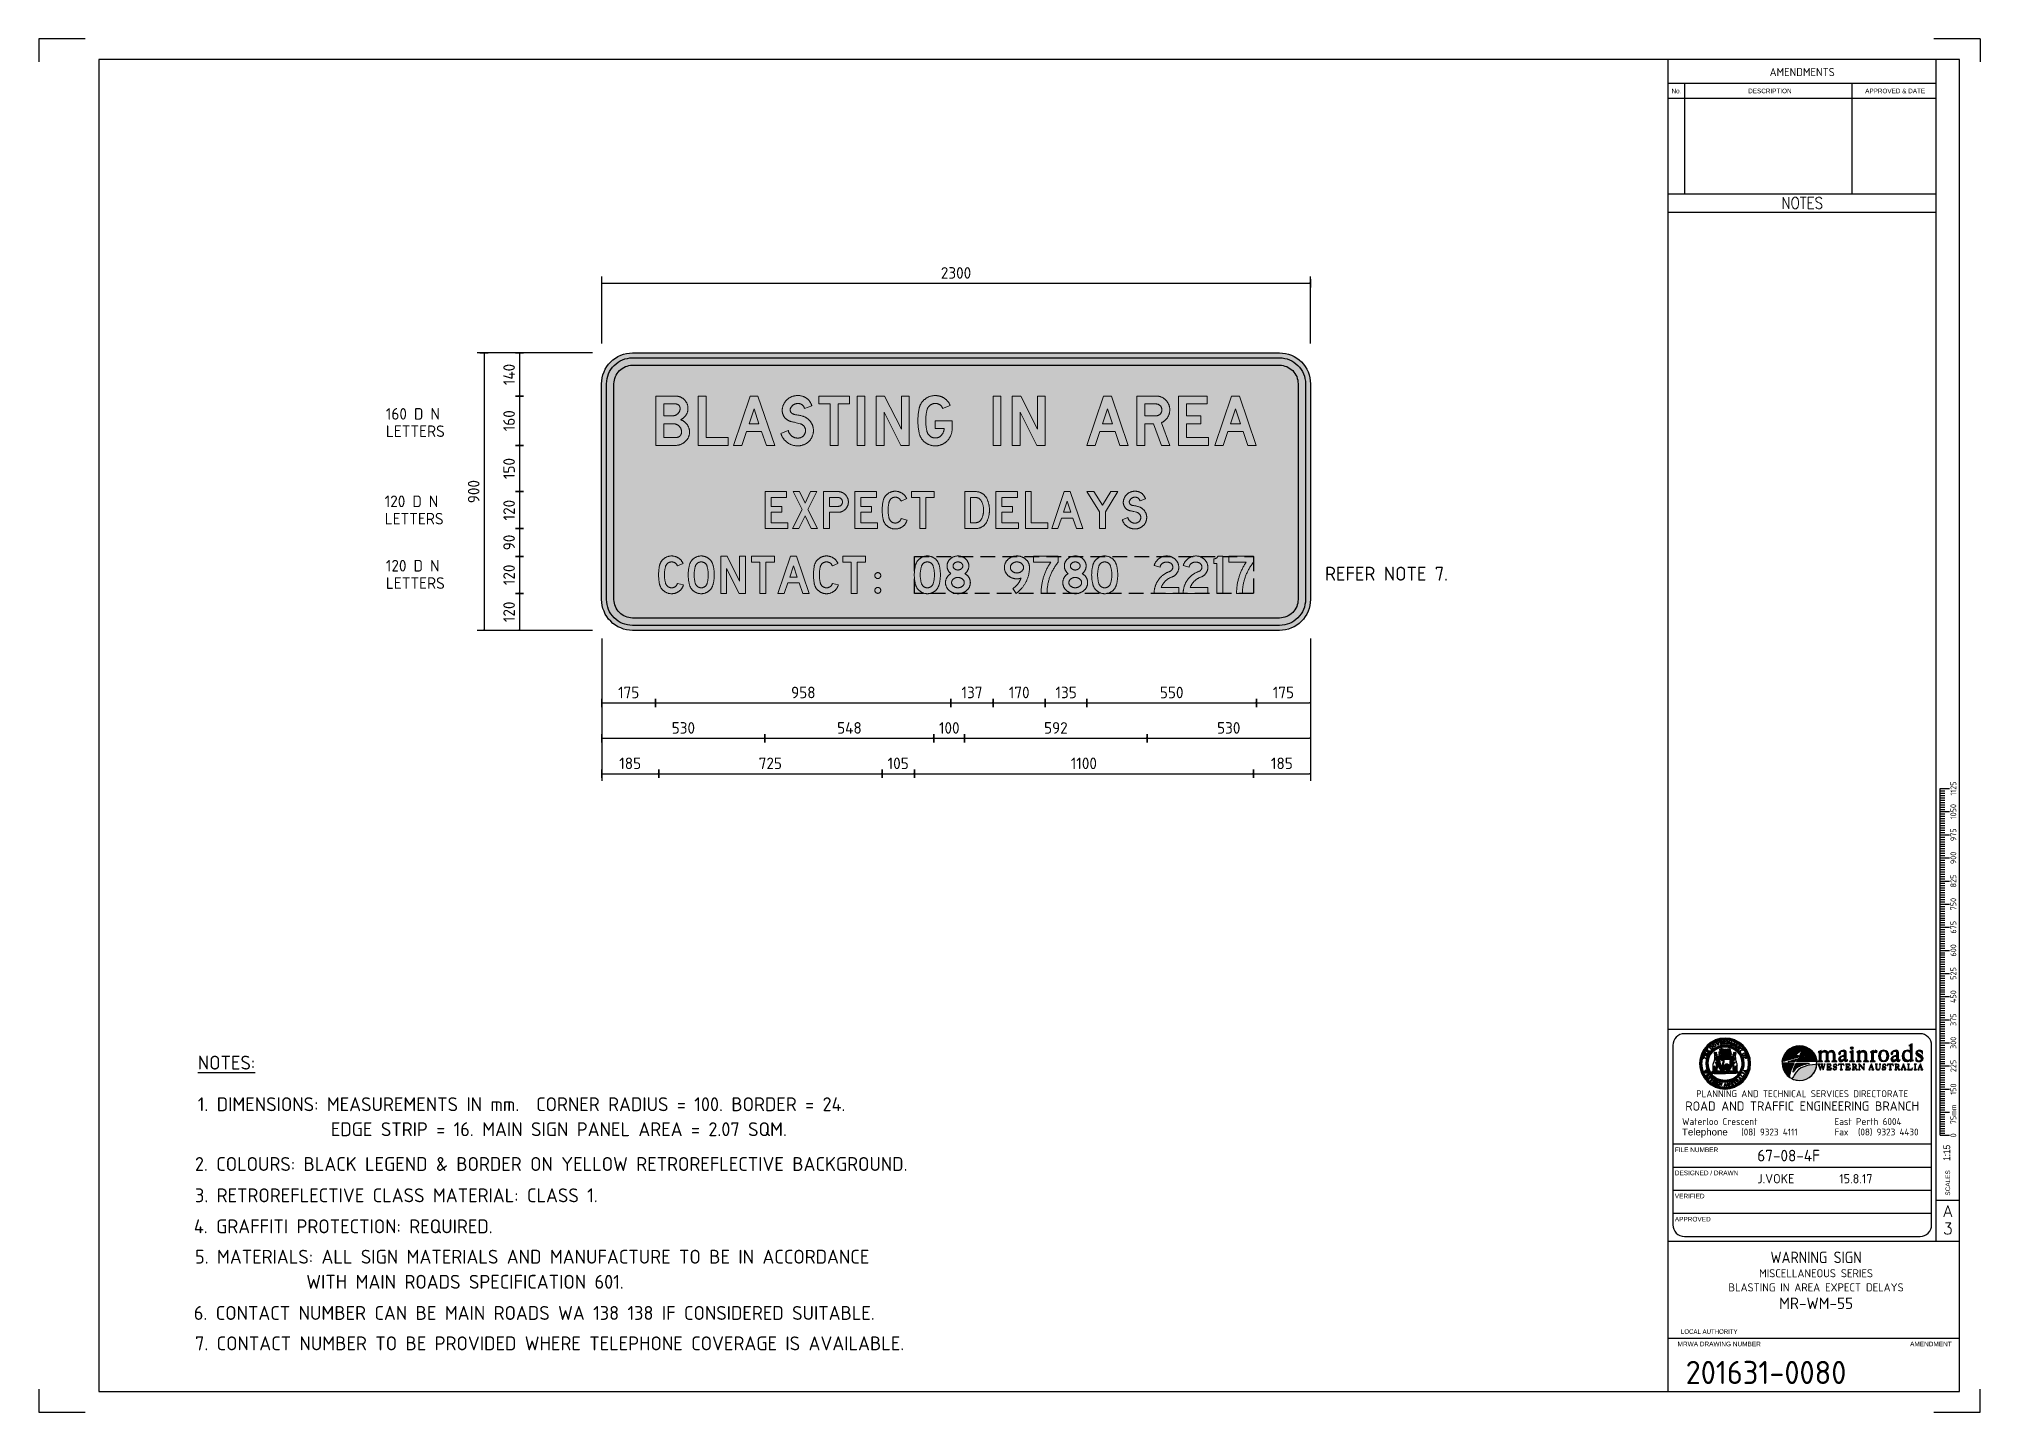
# Model space of a CAD drawing. Extents: x 0 to 420, y 0 to 297.
import ezdxf
from ezdxf.enums import TextEntityAlignment as Align

# ---------------------------------------------------------------- set-up
doc = ezdxf.new("R2010")
doc.units = 0
doc.header["$PDMODE"] = 3
doc.linetypes.add('HIDDEN', pattern=[9.525, 6.35, -3.175])
doc.layers.get('0').update_dxf_attribs({"linetype": 'CONTINUOUS'})
doc.layers.get('DEFPOINTS').update_dxf_attribs({"linetype": 'CONTINUOUS'})
for name, color, linetype in [('COMMENTS', 4, 'CONTINUOUS'), ('GREY', 251, 'CONTINUOUS'), ('L18', 4, 'CONTINUOUS'), ('L25', 1, 'CONTINUOUS'), ('L35', 3, 'CONTINUOUS'), ('State Govt Logo', 4, 'CONTINUOUS'), ('T25', 1, 'CONTINUOUS'), ('TBLK18', 4, 'CONTINUOUS'), ('TBLK25', 1, 'CONTINUOUS'), ('TBLK35', 3, 'CONTINUOUS'), ('TBLK50', 7, 'CONTINUOUS')]:
    doc.layers.add(name, color=color, linetype=linetype)
doc.layers.add('YELLOW', color=7, linetype='CONTINUOUS', true_color=0xfcd900)
doc.styles.add('HELV', font='helvs.shx')
doc.styles.add('HELVL', font='helvl', dxfattribs={"width": 0.8})
doc.styles.add('ISO', font='iso3098b.shx')
doc.styles.add('ROMAND', font='romand')
doc.dimstyles.new('SIGNSDIM', dxfattribs={"dimtxt": 2.5, "dimasz": 0.2, "dimexe": 1.5, "dimexo": 2, "dimgap": 1, "dimtad": 1, "dimdec": 4, "dimlfac": 15, "dimrnd": 1, "dimdsep": 46, "dimtxsty": 'ISO', "dimblk": 'SGNDIM', "dimcen": 2.5, "dimse2": 1, "dimadec": 0, "dimazin": 0, "dimtfac": 1, "dimtdec": 4, "dimtix": 1, "dimtmove": 0, "dimatfit": 3, "dimldrblk": 'SGNDIM', "dimfxl": 1, "dimtolj": 1, "dimtzin": 0, "dimarcsym": 0})

msp = doc.modelspace()

# ---------------------------------------------------------------- texts
at = {"layer": 'T25', "color": 3, "style": 'ISO'}
for s, p in [('REFER NOTE 7.', (278.2640066, 179.8346359)), ('%%UNOTES:', (34.3932116, 74.0912788)), ('1. DIMENSIONS: MEASUREMENTS IN mm.  CORNER RADIUS = 100. BORDER = 24.', (34.3932116, 65.0912788)), ('EDGE STRIP = 16. MAIN SIGN PANEL AREA = 2.07 SQM.', (63.1758129, 59.687277)), ('2. COLOURS: BLACK LEGEND & BORDER ON YELLOW RETROREFLECTIVE BACKGROUND.', (33.7645409, 52.1675405)), ('3. RETROREFLECTIVE CLASS MATERIAL: CLASS 1.', (33.7930797, 45.3921329)), ('4. GRAFFITI PROTECTION: REQUIRED.', (33.5383525, 38.6884133)), ('5. MATERIALS: ALL SIGN MATERIALS AND MANUFACTURE TO BE IN ACCORDANCE ', (33.7958858, 32.1159801)), ('               WITH MAIN ROADS SPECIFICATION 601.', (30.5478539, 26.6960233)), ('6. CONTACT NUMBER CAN BE MAIN ROADS WA 138 138 IF CONSIDERED SUITABLE.', (33.5383525, 19.9516156)), ('7. CONTACT NUMBER TO BE PROVIDED WHERE TELEPHONE COVERAGE IS AVAILABLE.', (33.7958858, 13.3791824))]:
    msp.add_text(s, height=3, dxfattribs=at).set_placement(p)

# ---------------------------------------------------------------- blocks, each defined once
blk = doc.blocks.new('a3_vamend')
at = {"layer": 'TBLK25'}
for p, q in [((0, -5), (-58, -5)), ((0, -8.2), (-58, -8.2)), ((-54.43, -28.9), (-54.43, -5)), ((-18.22, -28.9), (-18.22, -5)), ((0, -28.9), (-58, -28.9)), ((0, -32.9), (-58, -32.9))]:
    blk.add_line(p, q, dxfattribs=at)
at = {"layer": 'TBLK18', "style": 'HELVL', "width": 0.9}
for s, p in [('No.', (-56.21, -7.09)), ('DESCRIPTION', (-35.99, -7.09)), ('APPROVED & DATE', (-8.89, -7.09))]:
    blk.add_text(s, height=1, dxfattribs=at).set_placement(p, align=Align.CENTER)
at = {"layer": 'TBLK25', "style": 'ISO'}
blk.add_text('AMENDMENTS', height=1.75, dxfattribs=at).set_placement((-29, -3.38), align=Align.CENTER)
at = {"layer": 'TBLK25', "style": 'ROMAND', "width": 0.85}
blk.add_text('NOTES', height=2.5, dxfattribs=at).set_placement((-29, -32.06), align=Align.CENTER)
blk = doc.blocks.new('A3BBLK')
at = {"layer": 'TBLK25'}
for p, q in [((10, 297), (0, 297)), ((0, 297), (0, 292)), ((420, 297), (410, 297)), ((420, 297), (420, 292)), ((0, 5), (0, 0)), ((420, 0), (420, 5)), ((0, 0), (10, 0)), ((410, 0), (420, 0))]:
    blk.add_line(p, q, dxfattribs=at)
at = {"layer": 'TBLK50'}
for p, q in [((415.5, 292.5), (13, 292.5)), ((13, 292.5), (13, 4.5)), ((352.5, 4.5), (352.5, 292.5)), ((415.5, 4.5), (415.5, 292.5)), ((13, 4.5), (415.5, 4.5))]:
    blk.add_line(p, q, dxfattribs=at)
blk = doc.blocks.new('MR logo')
at = {"layer": 'TBLK18'}
h = blk.add_hatch(color=256, dxfattribs=at)
edge = h.paths.add_edge_path()
edge.add_spline(control_points=[(0, -6.23), (-0.73, -5.99), (-1.5, -5.86), (-2.31, -5.86), (-2.31, -5.86), (-6.25, -5.86), (-9.48, -8.89), (-9.79, -12.74), (-9.79, -12.74), (-9.75, -12.71), (-9.7, -12.69), (-9.65, -12.67), (-9.65, -12.67), (-9.26, -12.56), (-5.85, -11.67), (-3.32, -11.01), (-3.32, -11.01), (-3.32, -11.01), (-3.32, -11.01), (-3.32, -11.01), (-3.32, -11.01), (-3.32, -11.01), (-3.31, -11.01), (-3.31, -11.01), (-3.31, -11.01), (-3.13, -10.71), (-2.94, -10.4), (-2.74, -10.09), (-2.74, -10.09), (-2.74, -10.09), (-2.74, -10.09), (-2.74, -10.09), (-2.74, -10.09), (-2.74, -10.09), (-2.74, -10.08), (-2.74, -10.08), (-2.74, -10.08), (-3.11, -10.04), (-3.47, -9.99), (-3.74, -9.94), (-3.74, -9.94), (-4.49, -9.8), (-1.74, -8.48), (-0.5, -6.89), (-0.5, -6.89), (-0.33, -6.7), (-0.26, -6.56), (0, -6.23)], knot_values=[0, 0, 0, 0, 0.083333, 0.083333, 0.083333, 0.083433, 0.166667, 0.166667, 0.166667, 0.166767, 0.25, 0.25, 0.25, 0.2501, 0.333333, 0.333333, 0.333333, 0.333433, 0.416667, 0.416667, 0.416667, 0.416767, 0.5, 0.5, 0.5, 0.5001, 0.583333, 0.583333, 0.583333, 0.583433, 0.666667, 0.666667, 0.666667, 0.666767, 0.75, 0.75, 0.75, 0.7501, 0.833333, 0.833333, 0.833333, 0.833433, 0.916667, 0.916667, 0.916667, 0.916767, 1, 1, 1, 1], degree=3, periodic=0)
h = blk.add_hatch(color=256, dxfattribs=at)
edge = h.paths.add_edge_path()
edge.add_spline(control_points=[(5.17, -12.87), (4.97, -9.81), (2.93, -7.24), (0.15, -6.27), (0.15, -6.27), (-0.72, -7.58), (-1.46, -8.75), (-2.1, -9.85), (-2.1, -9.85), (-2.1, -9.85), (-2.1, -9.85), (-2.1, -9.85), (-2.1, -9.85), (-2.1, -9.85), (-2.1, -9.85), (-2.1, -9.85), (-2.1, -9.85), (-1.46, -9.9), (-0.73, -9.97), (-0.29, -10.01), (-0.29, -10.01), (0.34, -10.07), (0.72, -10.24), (0, -10.47), (0, -10.47), (-0.6, -10.65), (-1.74, -11.01), (-2.95, -11.38), (-2.95, -11.38), (-2.93, -11.35), (-3.39, -12.25), (-3.62, -12.76), (-3.62, -12.76), (-3.62, -12.76), (-3.32, -12.76), (-3.32, -12.76), (-3.32, -12.76), (-3.32, -12.76), (-3.32, -12.76), (-3.32, -12.76), (-3.32, -12.76), (-0.78, -12.75), (1.84, -12.74), (4.53, -12.74), (4.53, -12.74), (4.81, -12.74), (5.03, -12.79), (5.17, -12.87)], knot_values=[0, 0, 0, 0, 0.083333, 0.083333, 0.083333, 0.083433, 0.166667, 0.166667, 0.166667, 0.166767, 0.25, 0.25, 0.25, 0.2501, 0.333333, 0.333333, 0.333333, 0.333433, 0.416667, 0.416667, 0.416667, 0.416767, 0.5, 0.5, 0.5, 0.5001, 0.583333, 0.583333, 0.583333, 0.583433, 0.666667, 0.666667, 0.666667, 0.666767, 0.75, 0.75, 0.75, 0.7501, 0.833333, 0.833333, 0.833333, 0.833433, 0.916667, 0.916667, 0.916667, 0.916767, 1, 1, 1, 1], degree=3, periodic=0)
h = blk.add_hatch(color=256, dxfattribs=at)
edge = h.paths.add_edge_path()
edge.add_spline(control_points=[(5.62, -12.7), (5.62, -12.7), (5.62, -12.5), (5.62, -12.5), (5.62, -12.5), (6.08, -12.47), (6.22, -12.47), (6.22, -11.91), (6.22, -11.91), (6.22, -11.91), (6.22, -9.16), (6.22, -9.16), (6.22, -9.16), (6.22, -8.8), (6, -8.68), (5.69, -8.54), (5.69, -8.54), (5.69, -8.54), (5.69, -8.45), (5.69, -8.45), (5.69, -8.45), (6.19, -8.36), (6.6, -8.12), (7.04, -7.95), (7.04, -7.95), (7.04, -7.95), (7.04, -8.82), (7.04, -8.82), (7.04, -8.82), (7.51, -8.3), (7.89, -7.95), (8.62, -7.95), (8.62, -7.95), (9.26, -7.95), (9.71, -8.33), (9.98, -8.89), (9.98, -8.89), (10.4, -8.4), (10.87, -7.95), (11.54, -7.95), (11.54, -7.95), (12.51, -7.95), (13.11, -8.91), (13.11, -9.67), (13.11, -9.67), (13.11, -9.67), (13.11, -11.91), (13.11, -11.91), (13.11, -11.91), (13.09, -12.47), (13.14, -12.47), (13.75, -12.5), (13.75, -12.5), (13.75, -12.5), (13.75, -12.7), (13.75, -12.7), (13.75, -12.7), (13.75, -12.7), (11.66, -12.7), (11.66, -12.7), (11.66, -12.7), (11.66, -12.7), (11.66, -12.5), (11.66, -12.5), (11.66, -12.5), (12.19, -12.47), (12.27, -12.47), (12.27, -11.91), (12.27, -11.91), (12.27, -11.91), (12.27, -9.63), (12.27, -9.63), (12.27, -9.63), (12.27, -8.91), (11.91, -8.42), (11.16, -8.42), (11.16, -8.42), (10.68, -8.42), (10.09, -8.86), (10.09, -9.36), (10.09, -9.36), (10.09, -9.36), (10.09, -11.91), (10.09, -11.91), (10.09, -11.91), (10.09, -12.47), (10.29, -12.47), (10.68, -12.5), (10.68, -12.5), (10.68, -12.5), (10.68, -12.7), (10.68, -12.7), (10.68, -12.7), (10.68, -12.7), (8.64, -12.7), (8.64, -12.7), (8.64, -12.7), (8.64, -12.7), (8.64, -12.5), (8.64, -12.5), (8.64, -12.5), (9.2, -12.47), (9.24, -12.45), (9.24, -11.89), (9.24, -11.89), (9.24, -11.89), (9.24, -9.57), (9.24, -9.57), (9.24, -9.57), (9.24, -8.88), (9, -8.42), (8.22, -8.42), (8.22, -8.42), (7.46, -8.42), (7.07, -9.06), (7.07, -9.26), (7.07, -9.26), (7.07, -9.26), (7.07, -11.91), (7.07, -11.91), (7.07, -11.91), (7.07, -12.47), (7.27, -12.47), (7.63, -12.5), (7.63, -12.5), (7.63, -12.5), (7.63, -12.7), (7.63, -12.7), (7.63, -12.7), (7.63, -12.7), (5.62, -12.7), (5.62, -12.7)], knot_values=[0, 0, 0, 0, 0.030303, 0.030303, 0.030303, 0.030403, 0.060606, 0.060606, 0.060606, 0.060706, 0.090909, 0.090909, 0.090909, 0.091009, 0.121212, 0.121212, 0.121212, 0.121312, 0.151515, 0.151515, 0.151515, 0.151615, 0.181818, 0.181818, 0.181818, 0.181918, 0.212121, 0.212121, 0.212121, 0.212221, 0.242424, 0.242424, 0.242424, 0.242524, 0.272727, 0.272727, 0.272727, 0.272827, 0.30303, 0.30303, 0.30303, 0.30313, 0.333333, 0.333333, 0.333333, 0.333433, 0.363636, 0.363636, 0.363636, 0.363736, 0.393939, 0.393939, 0.393939, 0.394039, 0.424242, 0.424242, 0.424242, 0.424342, 0.454545, 0.454545, 0.454545, 0.454645, 0.484848, 0.484848, 0.484848, 0.484948, 0.515152, 0.515152, 0.515152, 0.515252, 0.545455, 0.545455, 0.545455, 0.545555, 0.575758, 0.575758, 0.575758, 0.575858, 0.606061, 0.606061, 0.606061, 0.606161, 0.636364, 0.636364, 0.636364, 0.636464, 0.666667, 0.666667, 0.666667, 0.666767, 0.69697, 0.69697, 0.69697, 0.69707, 0.727273, 0.727273, 0.727273, 0.727373, 0.757576, 0.757576, 0.757576, 0.757676, 0.787879, 0.787879, 0.787879, 0.787979, 0.818182, 0.818182, 0.818182, 0.818282, 0.848485, 0.848485, 0.848485, 0.848585, 0.878788, 0.878788, 0.878788, 0.878888, 0.909091, 0.909091, 0.909091, 0.909191, 0.939394, 0.939394, 0.939394, 0.939494, 0.969697, 0.969697, 0.969697, 0.969797, 1, 1, 1, 1], degree=3, periodic=0)
h = blk.add_hatch(color=256, dxfattribs=at)
edge = h.paths.add_edge_path()
edge.add_spline(control_points=[(17.02, -8.7), (17.02, -8.27), (16.75, -8.14), (16.35, -8.14), (16.35, -8.14), (15.97, -8.14), (15.41, -8.38), (15.41, -8.66), (15.41, -8.66), (15.41, -8.72), (15.42, -8.79), (15.42, -8.89), (15.42, -8.89), (15.42, -9.3), (15.33, -9.59), (14.87, -9.59), (14.87, -9.59), (14.68, -9.59), (14.55, -9.4), (14.55, -9.23), (14.55, -9.23), (14.55, -8.99), (14.71, -8.77), (14.93, -8.57), (14.93, -8.57), (15.42, -8.16), (16.19, -7.83), (16.82, -7.83), (16.82, -7.83), (17.48, -7.83), (17.83, -8.23), (17.83, -8.87), (17.83, -8.87), (17.83, -8.87), (17.83, -11.74), (17.83, -11.74), (17.83, -11.74), (17.83, -11.92), (17.83, -12.25), (18.07, -12.25), (18.07, -12.25), (18.25, -12.25), (18.34, -12.02), (18.37, -11.89), (18.37, -11.89), (18.37, -11.89), (18.55, -11.89), (18.55, -11.89), (18.55, -11.89), (18.49, -12.4), (18.28, -12.7), (17.76, -12.7), (17.76, -12.7), (17.37, -12.7), (17.03, -12.33), (17.02, -11.96), (17.02, -11.96), (16.52, -12.33), (16.18, -12.7), (15.51, -12.7), (15.51, -12.7), (15.02, -12.7), (14.56, -12.3), (14.56, -11.79), (14.56, -11.79), (14.56, -10.61), (16.15, -10.24), (17.02, -9.87), (17.02, -9.87), (17.02, -9.87), (17.02, -8.7), (17.02, -8.7)], knot_values=[0, 0, 0, 0, 0.055556, 0.055556, 0.055556, 0.055656, 0.111111, 0.111111, 0.111111, 0.111211, 0.166667, 0.166667, 0.166667, 0.166767, 0.222222, 0.222222, 0.222222, 0.222322, 0.277778, 0.277778, 0.277778, 0.277878, 0.333333, 0.333333, 0.333333, 0.333433, 0.388889, 0.388889, 0.388889, 0.388989, 0.444444, 0.444444, 0.444444, 0.444544, 0.5, 0.5, 0.5, 0.5001, 0.555556, 0.555556, 0.555556, 0.555656, 0.611111, 0.611111, 0.611111, 0.611211, 0.666667, 0.666667, 0.666667, 0.666767, 0.722222, 0.722222, 0.722222, 0.722322, 0.777778, 0.777778, 0.777778, 0.777878, 0.833333, 0.833333, 0.833333, 0.833433, 0.888889, 0.888889, 0.888889, 0.888989, 0.944444, 0.944444, 0.944444, 0.944544, 1, 1, 1, 1], degree=3, periodic=0)
edge = h.paths.add_edge_path(flags=16)
edge.add_spline(control_points=[(17.02, -10.11), (16.53, -10.32), (15.29, -10.67), (15.29, -11.34), (15.29, -11.34), (15.29, -11.78), (15.61, -12.14), (16.06, -12.14), (16.06, -12.14), (16.47, -12.14), (16.7, -11.96), (17.02, -11.72), (17.02, -11.72), (17.02, -11.72), (17.02, -10.11), (17.02, -10.11)], knot_values=[0, 0, 0, 0, 0.25, 0.25, 0.25, 0.2501, 0.5, 0.5, 0.5, 0.5001, 0.75, 0.75, 0.75, 0.7501, 1, 1, 1, 1], degree=3, periodic=0)
h = blk.add_hatch(color=256, dxfattribs=at)
edge = h.paths.add_edge_path()
edge.add_spline(control_points=[(19.33, -12.7), (19.33, -12.7), (19.33, -12.5), (19.33, -12.5), (19.33, -12.5), (19.81, -12.47), (19.95, -12.47), (19.95, -11.91), (19.95, -11.91), (19.95, -11.91), (19.95, -9.33), (19.95, -9.33), (19.95, -9.33), (19.95, -9.11), (19.95, -8.8), (19.76, -8.68), (19.76, -8.68), (19.62, -8.6), (19.53, -8.59), (19.37, -8.57), (19.37, -8.57), (19.37, -8.57), (19.37, -8.47), (19.37, -8.47), (19.37, -8.47), (19.83, -8.27), (20.32, -8.08), (20.8, -7.89), (20.8, -7.89), (20.8, -7.89), (20.8, -11.91), (20.8, -11.91), (20.8, -11.91), (20.8, -12.47), (20.94, -12.47), (21.39, -12.5), (21.39, -12.5), (21.39, -12.5), (21.39, -12.7), (21.39, -12.7), (21.39, -12.7), (21.39, -12.7), (19.33, -12.7), (19.33, -12.7)], knot_values=[0, 0, 0, 0, 0.090909, 0.090909, 0.090909, 0.091009, 0.181818, 0.181818, 0.181818, 0.181918, 0.272727, 0.272727, 0.272727, 0.272827, 0.363636, 0.363636, 0.363636, 0.363736, 0.454545, 0.454545, 0.454545, 0.454645, 0.545455, 0.545455, 0.545455, 0.545555, 0.636364, 0.636364, 0.636364, 0.636464, 0.727273, 0.727273, 0.727273, 0.727373, 0.818182, 0.818182, 0.818182, 0.818282, 0.909091, 0.909091, 0.909091, 0.909191, 1, 1, 1, 1], degree=3, periodic=0)
h = blk.add_hatch(color=256, dxfattribs=at)
edge = h.paths.add_edge_path()
edge.add_spline(control_points=[(19.69, -6.85), (19.69, -7.16), (19.95, -7.42), (20.26, -7.42), (20.26, -7.42), (20.58, -7.42), (20.83, -7.16), (20.83, -6.85), (20.83, -6.85), (20.83, -6.53), (20.58, -6.28), (20.26, -6.28), (20.26, -6.28), (19.95, -6.28), (19.69, -6.53), (19.69, -6.85)], knot_values=[0, 0, 0, 0, 0.25, 0.25, 0.25, 0.2501, 0.5, 0.5, 0.5, 0.5001, 0.75, 0.75, 0.75, 0.7501, 1, 1, 1, 1], degree=3, periodic=0)
h = blk.add_hatch(color=256, dxfattribs=at)
edge = h.paths.add_edge_path()
edge.add_spline(control_points=[(22.29, -12.7), (22.29, -12.7), (22.29, -12.5), (22.29, -12.5), (22.29, -12.5), (22.77, -12.47), (22.91, -12.47), (22.91, -11.91), (22.91, -11.91), (22.91, -11.91), (22.91, -9.24), (22.91, -9.24), (22.91, -9.24), (22.91, -8.84), (22.76, -8.68), (22.39, -8.57), (22.39, -8.57), (22.39, -8.57), (22.39, -8.45), (22.39, -8.45), (22.39, -8.45), (22.87, -8.31), (23.3, -8.12), (23.76, -7.95), (23.76, -7.95), (23.76, -7.95), (23.76, -8.77), (23.76, -8.77), (23.76, -8.77), (24.2, -8.31), (24.54, -7.95), (25.22, -7.95), (25.22, -7.95), (25.99, -7.95), (26.78, -8.56), (26.78, -9.36), (26.78, -9.36), (26.78, -9.36), (26.78, -11.91), (26.78, -11.91), (26.78, -11.91), (26.78, -12.47), (27.07, -12.47), (27.44, -12.5), (27.44, -12.5), (27.44, -12.5), (27.44, -12.7), (27.44, -12.7), (27.44, -12.7), (27.44, -12.7), (25.31, -12.7), (25.31, -12.7), (25.31, -12.7), (25.31, -12.7), (25.31, -12.5), (25.31, -12.5), (25.31, -12.5), (25.8, -12.47), (25.93, -12.47), (25.93, -11.91), (25.93, -11.91), (25.93, -11.91), (25.93, -9.55), (25.93, -9.55), (25.93, -9.55), (25.93, -8.87), (25.56, -8.42), (24.87, -8.42), (24.87, -8.42), (24.4, -8.42), (23.76, -8.87), (23.76, -9.36), (23.76, -9.36), (23.76, -9.36), (23.76, -11.91), (23.76, -11.91), (23.76, -11.91), (23.76, -12.47), (23.9, -12.47), (24.36, -12.5), (24.36, -12.5), (24.36, -12.5), (24.36, -12.7), (24.36, -12.7), (24.36, -12.7), (24.36, -12.7), (22.29, -12.7), (22.29, -12.7)], knot_values=[0, 0, 0, 0, 0.045455, 0.045455, 0.045455, 0.045555, 0.090909, 0.090909, 0.090909, 0.091009, 0.136364, 0.136364, 0.136364, 0.136464, 0.181818, 0.181818, 0.181818, 0.181918, 0.227273, 0.227273, 0.227273, 0.227373, 0.272727, 0.272727, 0.272727, 0.272827, 0.318182, 0.318182, 0.318182, 0.318282, 0.363636, 0.363636, 0.363636, 0.363736, 0.409091, 0.409091, 0.409091, 0.409191, 0.454545, 0.454545, 0.454545, 0.454645, 0.5, 0.5, 0.5, 0.5001, 0.545455, 0.545455, 0.545455, 0.545555, 0.590909, 0.590909, 0.590909, 0.591009, 0.636364, 0.636364, 0.636364, 0.636464, 0.681818, 0.681818, 0.681818, 0.681918, 0.727273, 0.727273, 0.727273, 0.727373, 0.772727, 0.772727, 0.772727, 0.772827, 0.818182, 0.818182, 0.818182, 0.818282, 0.863636, 0.863636, 0.863636, 0.863736, 0.909091, 0.909091, 0.909091, 0.909191, 0.954545, 0.954545, 0.954545, 0.954645, 1, 1, 1, 1], degree=3, periodic=0)
h = blk.add_hatch(color=256, dxfattribs=at)
edge = h.paths.add_edge_path()
edge.add_spline(control_points=[(28.2, -12.7), (28.2, -12.7), (28.2, -12.5), (28.2, -12.5), (28.2, -12.5), (28.67, -12.47), (28.81, -12.47), (28.81, -11.91), (28.81, -11.91), (28.81, -11.91), (28.81, -9.19), (28.81, -9.19), (28.81, -9.19), (28.81, -8.77), (28.69, -8.75), (28.32, -8.57), (28.32, -8.57), (28.32, -8.57), (28.32, -8.47), (28.32, -8.47), (28.32, -8.47), (28.76, -8.31), (29.19, -8.09), (29.63, -7.92), (29.63, -7.92), (29.63, -7.92), (29.63, -8.69), (29.63, -8.69), (29.63, -8.69), (29.9, -8.38), (30.24, -7.87), (30.71, -7.87), (30.71, -7.87), (31.02, -7.87), (31.27, -8.04), (31.27, -8.36), (31.27, -8.36), (31.27, -8.6), (31.09, -8.77), (30.87, -8.77), (30.87, -8.77), (30.7, -8.77), (30.51, -8.59), (30.24, -8.59), (30.24, -8.59), (30.05, -8.59), (29.66, -8.89), (29.66, -9.06), (29.66, -9.06), (29.66, -9.06), (29.66, -11.91), (29.66, -11.91), (29.66, -11.91), (29.66, -12.47), (29.8, -12.47), (30.34, -12.5), (30.34, -12.5), (30.34, -12.5), (30.34, -12.7), (30.34, -12.7), (30.34, -12.7), (30.34, -12.7), (28.2, -12.7), (28.2, -12.7)], knot_values=[0, 0, 0, 0, 0.0625, 0.0625, 0.0625, 0.0626, 0.125, 0.125, 0.125, 0.1251, 0.1875, 0.1875, 0.1875, 0.1876, 0.25, 0.25, 0.25, 0.2501, 0.3125, 0.3125, 0.3125, 0.3126, 0.375, 0.375, 0.375, 0.3751, 0.4375, 0.4375, 0.4375, 0.4376, 0.5, 0.5, 0.5, 0.5001, 0.5625, 0.5625, 0.5625, 0.5626, 0.625, 0.625, 0.625, 0.6251, 0.6875, 0.6875, 0.6875, 0.6876, 0.75, 0.75, 0.75, 0.7501, 0.8125, 0.8125, 0.8125, 0.8126, 0.875, 0.875, 0.875, 0.8751, 0.9375, 0.9375, 0.9375, 0.9376, 1, 1, 1, 1], degree=3, periodic=0)
h = blk.add_hatch(color=256, dxfattribs=at)
edge = h.paths.add_edge_path(flags=16)
edge.add_spline(control_points=[(34.06, -8.04), (33.07, -8.04), (32.7, -9.17), (32.7, -10.26), (32.7, -10.26), (32.7, -11.36), (33.07, -12.5), (34.06, -12.5), (34.06, -12.5), (35.06, -12.5), (35.42, -11.36), (35.42, -10.26), (35.42, -10.26), (35.42, -9.17), (35.06, -8.04), (34.06, -8.04)], knot_values=[0, 0, 0, 0, 0.25, 0.25, 0.25, 0.2501, 0.5, 0.5, 0.5, 0.5001, 0.75, 0.75, 0.75, 0.7501, 1, 1, 1, 1], degree=3, periodic=0)
edge = h.paths.add_edge_path()
edge.add_spline(control_points=[(34.06, -12.7), (32.69, -12.7), (31.79, -11.62), (31.79, -10.26), (31.79, -10.26), (31.79, -8.91), (32.69, -7.83), (34.06, -7.83), (34.06, -7.83), (35.43, -7.83), (36.34, -8.91), (36.34, -10.26), (36.34, -10.26), (36.34, -11.62), (35.43, -12.7), (34.06, -12.7)], knot_values=[0, 0, 0, 0, 0.25, 0.25, 0.25, 0.2501, 0.5, 0.5, 0.5, 0.5001, 0.75, 0.75, 0.75, 0.7501, 1, 1, 1, 1], degree=3, periodic=0)
h = blk.add_hatch(color=256, dxfattribs=at)
edge = h.paths.add_edge_path(flags=16)
edge.add_spline(control_points=[(39.64, -10.11), (39.17, -10.32), (37.92, -10.67), (37.92, -11.34), (37.92, -11.34), (37.92, -11.78), (38.24, -12.14), (38.7, -12.14), (38.7, -12.14), (39.1, -12.14), (39.34, -11.96), (39.64, -11.72), (39.64, -11.72), (39.64, -11.72), (39.64, -10.11), (39.64, -10.11)], knot_values=[0, 0, 0, 0, 0.25, 0.25, 0.25, 0.2501, 0.5, 0.5, 0.5, 0.5001, 0.75, 0.75, 0.75, 0.7501, 1, 1, 1, 1], degree=3, periodic=0)
edge = h.paths.add_edge_path()
edge.add_spline(control_points=[(39.64, -8.7), (39.64, -8.27), (39.38, -8.14), (38.98, -8.14), (38.98, -8.14), (38.59, -8.14), (38.04, -8.38), (38.04, -8.66), (38.04, -8.66), (38.04, -8.72), (38.05, -8.79), (38.05, -8.89), (38.05, -8.89), (38.05, -9.3), (37.97, -9.59), (37.5, -9.59), (37.5, -9.59), (37.31, -9.59), (37.18, -9.4), (37.18, -9.23), (37.18, -9.23), (37.18, -8.99), (37.34, -8.77), (37.57, -8.57), (37.57, -8.57), (38.05, -8.16), (38.82, -7.83), (39.46, -7.83), (39.46, -7.83), (40.11, -7.83), (40.46, -8.23), (40.46, -8.87), (40.46, -8.87), (40.46, -8.87), (40.46, -11.74), (40.46, -11.74), (40.46, -11.74), (40.46, -11.92), (40.46, -12.25), (40.71, -12.25), (40.71, -12.25), (40.88, -12.25), (40.98, -12.02), (41.01, -11.89), (41.01, -11.89), (41.01, -11.89), (41.18, -11.89), (41.18, -11.89), (41.18, -11.89), (41.13, -12.4), (40.92, -12.7), (40.4, -12.7), (40.4, -12.7), (40, -12.7), (39.67, -12.33), (39.66, -11.96), (39.66, -11.96), (39.15, -12.33), (38.81, -12.7), (38.15, -12.7), (38.15, -12.7), (37.65, -12.7), (37.19, -12.3), (37.19, -11.79), (37.19, -11.79), (37.19, -10.61), (38.78, -10.24), (39.64, -9.87), (39.64, -9.87), (39.64, -9.87), (39.64, -8.7), (39.64, -8.7)], knot_values=[0, 0, 0, 0, 0.055556, 0.055556, 0.055556, 0.055656, 0.111111, 0.111111, 0.111111, 0.111211, 0.166667, 0.166667, 0.166667, 0.166767, 0.222222, 0.222222, 0.222222, 0.222322, 0.277778, 0.277778, 0.277778, 0.277878, 0.333333, 0.333333, 0.333333, 0.333433, 0.388889, 0.388889, 0.388889, 0.388989, 0.444444, 0.444444, 0.444444, 0.444544, 0.5, 0.5, 0.5, 0.5001, 0.555556, 0.555556, 0.555556, 0.555656, 0.611111, 0.611111, 0.611111, 0.611211, 0.666667, 0.666667, 0.666667, 0.666767, 0.722222, 0.722222, 0.722222, 0.722322, 0.777778, 0.777778, 0.777778, 0.777878, 0.833333, 0.833333, 0.833333, 0.833433, 0.888889, 0.888889, 0.888889, 0.888989, 0.944444, 0.944444, 0.944444, 0.944544, 1, 1, 1, 1], degree=3, periodic=0)
h = blk.add_hatch(color=256, dxfattribs=at)
edge = h.paths.add_edge_path(flags=16)
edge.add_spline(control_points=[(45.62, -9.56), (45.62, -8.21), (44.68, -8.03), (44.35, -8.03), (44.35, -8.03), (43.23, -8.03), (42.92, -9.19), (42.92, -10.1), (42.92, -10.1), (42.92, -11.92), (44.01, -12.25), (44.47, -12.25), (44.47, -12.25), (44.93, -12.25), (45.32, -12.02), (45.62, -11.7), (45.62, -11.7), (45.62, -11.7), (45.62, -9.56), (45.62, -9.56)], knot_values=[0, 0, 0, 0, 0.2, 0.2, 0.2, 0.2001, 0.4, 0.4, 0.4, 0.4001, 0.6, 0.6, 0.6, 0.6001, 0.8, 0.8, 0.8, 0.8001, 1, 1, 1, 1], degree=3, periodic=0)
edge = h.paths.add_edge_path()
edge.add_spline(control_points=[(45.6, -6.47), (45.6, -6.23), (45.61, -5.97), (45.33, -5.85), (45.33, -5.85), (45.19, -5.79), (45.08, -5.77), (44.93, -5.77), (44.93, -5.77), (44.93, -5.77), (44.93, -5.68), (44.93, -5.68), (44.93, -5.68), (45.45, -5.5), (45.93, -5.26), (46.44, -5.09), (46.44, -5.09), (46.44, -5.09), (46.44, -12.04), (46.44, -12.04), (46.44, -12.04), (46.44, -12.04), (47, -12.21), (47, -12.21), (47, -12.21), (47, -12.21), (47, -12.29), (47, -12.29), (47, -12.29), (47, -12.29), (45.6, -12.7), (45.6, -12.7), (45.6, -12.7), (45.6, -12.7), (45.6, -11.96), (45.6, -11.96), (45.6, -11.96), (45.6, -11.96), (45.58, -11.96), (45.58, -11.96), (45.58, -11.96), (45.21, -12.44), (44.72, -12.7), (44.1, -12.7), (44.1, -12.7), (42.77, -12.7), (42.03, -11.55), (42.03, -10.32), (42.03, -10.32), (42.03, -8.89), (42.88, -7.83), (44.36, -7.83), (44.36, -7.83), (44.78, -7.83), (45.2, -7.97), (45.6, -8.16), (45.6, -8.16), (45.6, -8.16), (45.6, -6.47), (45.6, -6.47)], knot_values=[0, 0, 0, 0, 0.066667, 0.066667, 0.066667, 0.066767, 0.133333, 0.133333, 0.133333, 0.133433, 0.2, 0.2, 0.2, 0.2001, 0.266667, 0.266667, 0.266667, 0.266767, 0.333333, 0.333333, 0.333333, 0.333433, 0.4, 0.4, 0.4, 0.4001, 0.466667, 0.466667, 0.466667, 0.466767, 0.533333, 0.533333, 0.533333, 0.533433, 0.6, 0.6, 0.6, 0.6001, 0.666667, 0.666667, 0.666667, 0.666767, 0.733333, 0.733333, 0.733333, 0.733433, 0.8, 0.8, 0.8, 0.8001, 0.866667, 0.866667, 0.866667, 0.866767, 0.933333, 0.933333, 0.933333, 0.933433, 1, 1, 1, 1], degree=3, periodic=0)
h = blk.add_hatch(color=256, dxfattribs=at)
edge = h.paths.add_edge_path()
edge.add_spline(control_points=[(48, -11.09), (48, -11.09), (48.13, -11.09), (48.13, -11.09), (48.13, -11.09), (48.32, -11.72), (48.54, -12.5), (49.35, -12.5), (49.35, -12.5), (49.97, -12.5), (50.29, -12.14), (50.29, -11.53), (50.29, -11.53), (50.29, -10.87), (49.62, -10.67), (49.14, -10.4), (49.14, -10.4), (48.54, -10.05), (48.01, -9.79), (48.01, -9.04), (48.01, -9.04), (48.01, -8.24), (48.75, -7.83), (49.47, -7.83), (49.47, -7.83), (49.95, -7.83), (50.42, -8.01), (50.87, -8.16), (50.87, -8.16), (50.87, -8.16), (50.87, -9.3), (50.87, -9.3), (50.87, -9.3), (50.87, -9.3), (50.7, -9.3), (50.7, -9.3), (50.7, -9.3), (50.58, -8.66), (50.14, -8.04), (49.42, -8.04), (49.42, -8.04), (48.98, -8.04), (48.69, -8.36), (48.69, -8.8), (48.69, -8.8), (48.69, -9.72), (51.1, -9.69), (51.1, -11.25), (51.1, -11.25), (51.1, -12.23), (50.25, -12.7), (49.37, -12.7), (49.37, -12.7), (48.89, -12.7), (48.43, -12.6), (48, -12.36), (48, -12.36), (48, -12.36), (48, -11.09), (48, -11.09)], knot_values=[0, 0, 0, 0, 0.066667, 0.066667, 0.066667, 0.066767, 0.133333, 0.133333, 0.133333, 0.133433, 0.2, 0.2, 0.2, 0.2001, 0.266667, 0.266667, 0.266667, 0.266767, 0.333333, 0.333333, 0.333333, 0.333433, 0.4, 0.4, 0.4, 0.4001, 0.466667, 0.466667, 0.466667, 0.466767, 0.533333, 0.533333, 0.533333, 0.533433, 0.6, 0.6, 0.6, 0.6001, 0.666667, 0.666667, 0.666667, 0.666767, 0.733333, 0.733333, 0.733333, 0.733433, 0.8, 0.8, 0.8, 0.8001, 0.866667, 0.866667, 0.866667, 0.866767, 0.933333, 0.933333, 0.933333, 0.933433, 1, 1, 1, 1], degree=3, periodic=0)
h = blk.add_hatch(color=256, dxfattribs=at)
edge = h.paths.add_edge_path()
edge.add_spline(control_points=[(-6.49, -19.58), (-8.49, -18.23), (-9.8, -15.94), (-9.81, -13.36), (-9.81, -13.36), (-9.8, -13.36), (-9.78, -13.37), (-9.76, -13.38), (-9.76, -13.38), (-9.76, -13.38), (-7.54, -13.43), (-4.93, -13.48), (-4.93, -13.48), (-4.93, -13.48), (-4.93, -13.48), (-4.93, -13.48), (-4.93, -13.48), (-4.93, -13.48), (-4.71, -13.49), (-4.71, -13.49), (-4.71, -13.49), (-5.79, -15.6), (-6.37, -17.32), (-6.5, -18.5), (-6.5, -18.5), (-6.54, -18.9), (-6.54, -19.28), (-6.49, -19.58)], knot_values=[0, 0, 0, 0, 0.142857, 0.142857, 0.142857, 0.142957, 0.285714, 0.285714, 0.285714, 0.285814, 0.428571, 0.428571, 0.428571, 0.428671, 0.571429, 0.571429, 0.571429, 0.571529, 0.714286, 0.714286, 0.714286, 0.714386, 0.857143, 0.857143, 0.857143, 0.857243, 1, 1, 1, 1], degree=3, periodic=0)
h = blk.add_hatch(color=256, dxfattribs=at)
edge = h.paths.add_edge_path()
edge.add_spline(control_points=[(-3.67, -11.61), (-5.39, -12.14), (-7.05, -12.67), (-7.25, -12.77), (-7.25, -12.77), (-6.3, -12.77), (-5.33, -12.76), (-4.36, -12.76), (-4.36, -12.76), (-4.36, -12.76), (-4.33, -12.76), (-4.33, -12.76), (-4.33, -12.76), (-4.12, -12.37), (-3.89, -11.97), (-3.67, -11.61), (-3.67, -11.61), (-3.67, -11.61), (-3.67, -11.61), (-3.67, -11.61)], knot_values=[0, 0, 0, 0, 0.2, 0.2, 0.2, 0.2001, 0.4, 0.4, 0.4, 0.4001, 0.6, 0.6, 0.6, 0.6001, 0.8, 0.8, 0.8, 0.8001, 1, 1, 1, 1], degree=3, periodic=0)
h = blk.add_hatch(color=256, dxfattribs=at)
edge = h.paths.add_edge_path()
edge.add_spline(control_points=[(5.18, -13.63), (5.04, -17.65), (1.74, -20.86), (-2.31, -20.86), (-2.31, -20.86), (-3.54, -20.86), (-4.7, -20.56), (-5.72, -20.03), (-5.72, -20.03), (-5.45, -19.83), (-5.1, -19.38), (-4.66, -18.6), (-4.66, -18.6), (-2.32, -14.44), (1.05, -14.48), (4.49, -13.92), (4.49, -13.92), (4.8, -13.87), (5.03, -13.76), (5.18, -13.63)], knot_values=[0, 0, 0, 0, 0.2, 0.2, 0.2, 0.2001, 0.4, 0.4, 0.4, 0.4001, 0.6, 0.6, 0.6, 0.6001, 0.8, 0.8, 0.8, 0.8001, 1, 1, 1, 1], degree=3, periodic=0)
h = blk.add_hatch(color=256, dxfattribs=at)
edge = h.paths.add_edge_path()
edge.add_spline(control_points=[(-3.94, -13.5), (-4.43, -14.7), (-4.82, -15.93), (-5.15, -17.32), (-5.15, -17.32), (-4.41, -15.04), (-0.2, -13.79), (1.95, -13.58), (1.95, -13.58), (0.58, -13.58), (-1.59, -13.55), (-3.68, -13.51), (-3.68, -13.51), (-3.68, -13.51), (-3.68, -13.51), (-3.68, -13.51), (-3.68, -13.51), (-3.68, -13.51), (-3.94, -13.5), (-3.94, -13.5)], knot_values=[0, 0, 0, 0, 0.2, 0.2, 0.2, 0.2001, 0.4, 0.4, 0.4, 0.4001, 0.6, 0.6, 0.6, 0.6001, 0.8, 0.8, 0.8, 0.8001, 1, 1, 1, 1], degree=3, periodic=0)
h = blk.add_hatch(color=256, dxfattribs=at)
edge = h.paths.add_edge_path()
edge.add_spline(control_points=[(-2.27, -10.14), (-2.4, -10.37), (-2.53, -10.61), (-2.66, -10.84), (-2.66, -10.84), (-2.65, -10.84), (-0.7, -10.33), (-0.56, -10.29), (-0.56, -10.29), (-0.56, -10.29), (-1.39, -10.23), (-2.26, -10.14), (-2.26, -10.14), (-2.26, -10.14), (-2.26, -10.14), (-2.26, -10.14), (-2.26, -10.14), (-2.26, -10.14), (-2.27, -10.14), (-2.27, -10.14)], knot_values=[0, 0, 0, 0, 0.2, 0.2, 0.2, 0.2001, 0.4, 0.4, 0.4, 0.4001, 0.6, 0.6, 0.6, 0.6001, 0.8, 0.8, 0.8, 0.8001, 1, 1, 1, 1], degree=3, periodic=0)
h = blk.add_hatch(color=256, dxfattribs=at)
edge = h.paths.add_edge_path()
edge.add_spline(control_points=[(5.57, -13.82), (5.57, -13.82), (6.41, -13.82), (6.41, -13.82), (6.41, -13.82), (6.41, -13.82), (6.41, -13.89), (6.41, -13.89), (6.41, -13.89), (6.26, -13.9), (6.15, -13.91), (6.15, -13.99), (6.15, -13.99), (6.15, -14), (6.15, -14.02), (6.17, -14.06), (6.17, -14.06), (6.17, -14.06), (6.76, -15.72), (6.76, -15.72), (6.76, -15.72), (6.76, -15.72), (6.77, -15.72), (6.77, -15.72), (6.77, -15.72), (6.77, -15.72), (7.2, -14.49), (7.2, -14.49), (7.2, -14.49), (7.2, -14.49), (7.09, -14.18), (7.09, -14.18), (7.09, -14.18), (7.06, -14.09), (7.02, -13.99), (6.96, -13.95), (6.96, -13.95), (6.9, -13.9), (6.81, -13.9), (6.73, -13.89), (6.73, -13.89), (6.73, -13.89), (6.73, -13.82), (6.73, -13.82), (6.73, -13.82), (6.73, -13.82), (7.72, -13.82), (7.72, -13.82), (7.72, -13.82), (7.72, -13.82), (7.72, -13.89), (7.72, -13.89), (7.72, -13.89), (7.59, -13.9), (7.42, -13.91), (7.42, -14.07), (7.42, -14.07), (7.42, -14.11), (7.51, -14.35), (7.53, -14.4), (7.53, -14.4), (7.53, -14.4), (7.98, -15.69), (7.98, -15.69), (7.98, -15.69), (7.98, -15.69), (7.98, -15.69), (7.98, -15.69), (7.98, -15.69), (7.98, -15.69), (8.21, -14.94), (8.21, -14.94), (8.21, -14.94), (8.27, -14.75), (8.44, -14.26), (8.44, -14.06), (8.44, -14.06), (8.44, -13.91), (8.28, -13.91), (8.16, -13.89), (8.16, -13.89), (8.16, -13.89), (8.16, -13.82), (8.16, -13.82), (8.16, -13.82), (8.16, -13.82), (8.79, -13.82), (8.79, -13.82), (8.79, -13.82), (8.79, -13.82), (8.79, -13.89), (8.79, -13.89), (8.79, -13.89), (8.58, -13.93), (8.52, -14.23), (8.47, -14.4), (8.47, -14.4), (8.47, -14.4), (7.88, -16.27), (7.88, -16.27), (7.88, -16.27), (7.88, -16.27), (7.82, -16.27), (7.82, -16.27), (7.82, -16.27), (7.82, -16.27), (7.25, -14.6), (7.25, -14.6), (7.25, -14.6), (7.25, -14.6), (7.24, -14.6), (7.24, -14.6), (7.24, -14.6), (7.24, -14.6), (6.66, -16.27), (6.66, -16.27), (6.66, -16.27), (6.66, -16.27), (6.61, -16.27), (6.61, -16.27), (6.61, -16.27), (6.61, -16.27), (5.83, -14.21), (5.83, -14.21), (5.83, -14.21), (5.78, -14.11), (5.77, -14.01), (5.71, -13.95), (5.71, -13.95), (5.68, -13.92), (5.64, -13.9), (5.57, -13.89), (5.57, -13.89), (5.57, -13.89), (5.57, -13.82), (5.57, -13.82)], knot_values=[0, 0, 0, 0, 0.029412, 0.029412, 0.029412, 0.029512, 0.058824, 0.058824, 0.058824, 0.058924, 0.088235, 0.088235, 0.088235, 0.088335, 0.117647, 0.117647, 0.117647, 0.117747, 0.147059, 0.147059, 0.147059, 0.147159, 0.176471, 0.176471, 0.176471, 0.176571, 0.205882, 0.205882, 0.205882, 0.205982, 0.235294, 0.235294, 0.235294, 0.235394, 0.264706, 0.264706, 0.264706, 0.264806, 0.294118, 0.294118, 0.294118, 0.294218, 0.323529, 0.323529, 0.323529, 0.323629, 0.352941, 0.352941, 0.352941, 0.353041, 0.382353, 0.382353, 0.382353, 0.382453, 0.411765, 0.411765, 0.411765, 0.411865, 0.441176, 0.441176, 0.441176, 0.441276, 0.470588, 0.470588, 0.470588, 0.470688, 0.5, 0.5, 0.5, 0.5001, 0.529412, 0.529412, 0.529412, 0.529512, 0.558824, 0.558824, 0.558824, 0.558924, 0.588235, 0.588235, 0.588235, 0.588335, 0.617647, 0.617647, 0.617647, 0.617747, 0.647059, 0.647059, 0.647059, 0.647159, 0.676471, 0.676471, 0.676471, 0.676571, 0.705882, 0.705882, 0.705882, 0.705982, 0.735294, 0.735294, 0.735294, 0.735394, 0.764706, 0.764706, 0.764706, 0.764806, 0.794118, 0.794118, 0.794118, 0.794218, 0.823529, 0.823529, 0.823529, 0.823629, 0.852941, 0.852941, 0.852941, 0.853041, 0.882353, 0.882353, 0.882353, 0.882453, 0.911765, 0.911765, 0.911765, 0.911865, 0.941176, 0.941176, 0.941176, 0.941276, 0.970588, 0.970588, 0.970588, 0.970688, 1, 1, 1, 1], degree=3, periodic=0)
h = blk.add_hatch(color=256, dxfattribs=at)
edge = h.paths.add_edge_path()
edge.add_spline(control_points=[(9.41, -16.23), (9.41, -16.23), (9.41, -16.15), (9.41, -16.15), (9.41, -16.15), (9.58, -16.15), (9.68, -16.13), (9.68, -15.96), (9.68, -15.96), (9.68, -15.96), (9.68, -14.09), (9.68, -14.09), (9.68, -14.09), (9.68, -13.91), (9.56, -13.89), (9.4, -13.89), (9.4, -13.89), (9.4, -13.89), (9.4, -13.82), (9.4, -13.82), (9.4, -13.82), (9.4, -13.82), (11.17, -13.82), (11.17, -13.82), (11.17, -13.82), (11.17, -13.82), (11.34, -14.38), (11.34, -14.38), (11.34, -14.38), (11.34, -14.38), (11.27, -14.4), (11.27, -14.4), (11.27, -14.4), (11.22, -14.32), (11.17, -14.25), (11.12, -14.18), (11.12, -14.18), (10.93, -13.95), (10.76, -13.89), (10.56, -13.89), (10.56, -13.89), (10.56, -13.89), (10.03, -13.89), (10.03, -13.89), (10.03, -13.89), (10.03, -13.89), (10.03, -14.96), (10.03, -14.96), (10.03, -14.96), (10.03, -14.96), (10.22, -14.96), (10.22, -14.96), (10.22, -14.96), (10.58, -14.96), (10.71, -14.92), (10.8, -14.52), (10.8, -14.52), (10.8, -14.52), (10.85, -14.52), (10.85, -14.52), (10.85, -14.52), (10.85, -14.52), (10.85, -15.53), (10.85, -15.53), (10.85, -15.53), (10.85, -15.53), (10.8, -15.53), (10.8, -15.53), (10.8, -15.53), (10.76, -15.14), (10.61, -15.06), (10.27, -15.06), (10.27, -15.06), (10.27, -15.06), (10.03, -15.06), (10.03, -15.06), (10.03, -15.06), (10.03, -15.06), (10.03, -15.98), (10.03, -15.98), (10.03, -15.98), (10.03, -16.14), (10.14, -16.15), (10.27, -16.15), (10.27, -16.15), (10.27, -16.15), (10.66, -16.15), (10.66, -16.15), (10.66, -16.15), (10.83, -16.15), (10.93, -16.12), (11.07, -15.98), (11.07, -15.98), (11.19, -15.86), (11.29, -15.73), (11.38, -15.58), (11.38, -15.58), (11.38, -15.58), (11.44, -15.6), (11.44, -15.6), (11.44, -15.6), (11.44, -15.6), (11.3, -16.23), (11.3, -16.23), (11.3, -16.23), (11.3, -16.23), (9.41, -16.23), (9.41, -16.23)], knot_values=[0, 0, 0, 0, 0.037037, 0.037037, 0.037037, 0.037137, 0.074074, 0.074074, 0.074074, 0.074174, 0.111111, 0.111111, 0.111111, 0.111211, 0.148148, 0.148148, 0.148148, 0.148248, 0.185185, 0.185185, 0.185185, 0.185285, 0.222222, 0.222222, 0.222222, 0.222322, 0.259259, 0.259259, 0.259259, 0.259359, 0.296296, 0.296296, 0.296296, 0.296396, 0.333333, 0.333333, 0.333333, 0.333433, 0.37037, 0.37037, 0.37037, 0.37047, 0.407407, 0.407407, 0.407407, 0.407507, 0.444444, 0.444444, 0.444444, 0.444544, 0.481481, 0.481481, 0.481481, 0.481581, 0.518519, 0.518519, 0.518519, 0.518619, 0.555556, 0.555556, 0.555556, 0.555656, 0.592593, 0.592593, 0.592593, 0.592693, 0.62963, 0.62963, 0.62963, 0.62973, 0.666667, 0.666667, 0.666667, 0.666767, 0.703704, 0.703704, 0.703704, 0.703804, 0.740741, 0.740741, 0.740741, 0.740841, 0.777778, 0.777778, 0.777778, 0.777878, 0.814815, 0.814815, 0.814815, 0.814915, 0.851852, 0.851852, 0.851852, 0.851952, 0.888889, 0.888889, 0.888889, 0.888989, 0.925926, 0.925926, 0.925926, 0.926026, 0.962963, 0.962963, 0.962963, 0.963063, 1, 1, 1, 1], degree=3, periodic=0)
h = blk.add_hatch(color=256, dxfattribs=at)
edge = h.paths.add_edge_path()
edge.add_spline(control_points=[(12.21, -15.5), (12.21, -15.5), (12.28, -15.5), (12.28, -15.5), (12.28, -15.5), (12.32, -15.86), (12.51, -16.2), (12.94, -16.2), (12.94, -16.2), (13.41, -16.2), (13.5, -15.87), (13.5, -15.69), (13.5, -15.69), (13.5, -15.34), (13.19, -15.3), (12.92, -15.2), (12.92, -15.2), (12.52, -15.07), (12.28, -14.95), (12.28, -14.49), (12.28, -14.49), (12.28, -14.06), (12.61, -13.79), (13.03, -13.79), (13.03, -13.79), (13.22, -13.79), (13.44, -13.86), (13.59, -13.99), (13.59, -13.99), (13.59, -13.99), (13.69, -13.9), (13.69, -13.9), (13.69, -13.9), (13.69, -13.9), (13.74, -13.9), (13.74, -13.9), (13.74, -13.9), (13.74, -13.9), (13.74, -14.61), (13.74, -14.61), (13.74, -14.61), (13.74, -14.61), (13.68, -14.61), (13.68, -14.61), (13.68, -14.61), (13.63, -14.44), (13.58, -14.19), (13.46, -14.06), (13.46, -14.06), (13.36, -13.94), (13.23, -13.86), (13.07, -13.86), (13.07, -13.86), (12.75, -13.86), (12.56, -14.08), (12.56, -14.4), (12.56, -14.4), (12.56, -14.7), (12.8, -14.77), (13.04, -14.85), (13.04, -14.85), (13.42, -14.96), (13.81, -15.12), (13.81, -15.59), (13.81, -15.59), (13.81, -16.08), (13.42, -16.27), (12.98, -16.27), (12.98, -16.27), (12.76, -16.27), (12.56, -16.21), (12.38, -16.09), (12.38, -16.09), (12.38, -16.09), (12.25, -16.23), (12.25, -16.23), (12.25, -16.23), (12.25, -16.23), (12.21, -16.23), (12.21, -16.23), (12.21, -16.23), (12.21, -16.23), (12.21, -15.5), (12.21, -15.5)], knot_values=[0, 0, 0, 0, 0.047619, 0.047619, 0.047619, 0.047719, 0.095238, 0.095238, 0.095238, 0.095338, 0.142857, 0.142857, 0.142857, 0.142957, 0.190476, 0.190476, 0.190476, 0.190576, 0.238095, 0.238095, 0.238095, 0.238195, 0.285714, 0.285714, 0.285714, 0.285814, 0.333333, 0.333333, 0.333333, 0.333433, 0.380952, 0.380952, 0.380952, 0.381052, 0.428571, 0.428571, 0.428571, 0.428671, 0.47619, 0.47619, 0.47619, 0.47629, 0.52381, 0.52381, 0.52381, 0.52391, 0.571429, 0.571429, 0.571429, 0.571529, 0.619048, 0.619048, 0.619048, 0.619148, 0.666667, 0.666667, 0.666667, 0.666767, 0.714286, 0.714286, 0.714286, 0.714386, 0.761905, 0.761905, 0.761905, 0.762005, 0.809524, 0.809524, 0.809524, 0.809624, 0.857143, 0.857143, 0.857143, 0.857243, 0.904762, 0.904762, 0.904762, 0.904862, 0.952381, 0.952381, 0.952381, 0.952481, 1, 1, 1, 1], degree=3, periodic=0)
h = blk.add_hatch(color=256, dxfattribs=at)
edge = h.paths.add_edge_path()
edge.add_spline(control_points=[(15.52, -13.89), (15.52, -13.89), (14.95, -13.89), (14.95, -13.89), (14.95, -13.89), (14.82, -13.89), (14.78, -13.94), (14.7, -14.04), (14.7, -14.04), (14.6, -14.16), (14.53, -14.31), (14.42, -14.44), (14.42, -14.44), (14.42, -14.44), (14.37, -14.41), (14.37, -14.41), (14.37, -14.41), (14.37, -14.41), (14.52, -13.77), (14.52, -13.77), (14.52, -13.77), (14.62, -13.79), (14.72, -13.82), (14.83, -13.82), (14.83, -13.82), (14.83, -13.82), (16.56, -13.82), (16.56, -13.82), (16.56, -13.82), (16.66, -13.82), (16.76, -13.79), (16.86, -13.77), (16.86, -13.77), (16.86, -13.77), (16.99, -14.41), (16.99, -14.41), (16.99, -14.41), (16.99, -14.41), (16.94, -14.44), (16.94, -14.44), (16.94, -14.44), (16.85, -14.31), (16.78, -14.16), (16.68, -14.04), (16.68, -14.04), (16.6, -13.94), (16.56, -13.89), (16.44, -13.89), (16.44, -13.89), (16.44, -13.89), (15.87, -13.89), (15.87, -13.89), (15.87, -13.89), (15.87, -13.89), (15.87, -15.96), (15.87, -15.96), (15.87, -15.96), (15.87, -16.11), (15.94, -16.14), (16.19, -16.15), (16.19, -16.15), (16.19, -16.15), (16.19, -16.23), (16.19, -16.23), (16.19, -16.23), (16.19, -16.23), (15.2, -16.23), (15.2, -16.23), (15.2, -16.23), (15.2, -16.23), (15.2, -16.15), (15.2, -16.15), (15.2, -16.15), (15.44, -16.14), (15.52, -16.11), (15.52, -15.96), (15.52, -15.96), (15.52, -15.96), (15.52, -13.89), (15.52, -13.89)], knot_values=[0, 0, 0, 0, 0.05, 0.05, 0.05, 0.0501, 0.1, 0.1, 0.1, 0.1001, 0.15, 0.15, 0.15, 0.1501, 0.2, 0.2, 0.2, 0.2001, 0.25, 0.25, 0.25, 0.2501, 0.3, 0.3, 0.3, 0.3001, 0.35, 0.35, 0.35, 0.3501, 0.4, 0.4, 0.4, 0.4001, 0.45, 0.45, 0.45, 0.4501, 0.5, 0.5, 0.5, 0.5001, 0.55, 0.55, 0.55, 0.5501, 0.6, 0.6, 0.6, 0.6001, 0.65, 0.65, 0.65, 0.6501, 0.7, 0.7, 0.7, 0.7001, 0.75, 0.75, 0.75, 0.7501, 0.8, 0.8, 0.8, 0.8001, 0.85, 0.85, 0.85, 0.8501, 0.9, 0.9, 0.9, 0.9001, 0.95, 0.95, 0.95, 0.9501, 1, 1, 1, 1], degree=3, periodic=0)
h = blk.add_hatch(color=256, dxfattribs=at)
edge = h.paths.add_edge_path()
edge.add_spline(control_points=[(17.61, -16.23), (17.61, -16.23), (17.61, -16.15), (17.61, -16.15), (17.61, -16.15), (17.78, -16.15), (17.88, -16.13), (17.88, -15.96), (17.88, -15.96), (17.88, -15.96), (17.88, -14.09), (17.88, -14.09), (17.88, -14.09), (17.88, -13.91), (17.76, -13.89), (17.6, -13.89), (17.6, -13.89), (17.6, -13.89), (17.6, -13.82), (17.6, -13.82), (17.6, -13.82), (17.6, -13.82), (19.37, -13.82), (19.37, -13.82), (19.37, -13.82), (19.37, -13.82), (19.54, -14.38), (19.54, -14.38), (19.54, -14.38), (19.54, -14.38), (19.48, -14.4), (19.48, -14.4), (19.48, -14.4), (19.42, -14.32), (19.37, -14.25), (19.32, -14.18), (19.32, -14.18), (19.14, -13.95), (18.96, -13.89), (18.76, -13.89), (18.76, -13.89), (18.76, -13.89), (18.24, -13.89), (18.24, -13.89), (18.24, -13.89), (18.24, -13.89), (18.24, -14.96), (18.24, -14.96), (18.24, -14.96), (18.24, -14.96), (18.42, -14.96), (18.42, -14.96), (18.42, -14.96), (18.78, -14.96), (18.92, -14.92), (19, -14.52), (19, -14.52), (19, -14.52), (19.05, -14.52), (19.05, -14.52), (19.05, -14.52), (19.05, -14.52), (19.05, -15.53), (19.05, -15.53), (19.05, -15.53), (19.05, -15.53), (19, -15.53), (19, -15.53), (19, -15.53), (18.96, -15.14), (18.81, -15.06), (18.47, -15.06), (18.47, -15.06), (18.47, -15.06), (18.24, -15.06), (18.24, -15.06), (18.24, -15.06), (18.24, -15.06), (18.24, -15.98), (18.24, -15.98), (18.24, -15.98), (18.24, -16.14), (18.34, -16.15), (18.48, -16.15), (18.48, -16.15), (18.48, -16.15), (18.87, -16.15), (18.87, -16.15), (18.87, -16.15), (19.03, -16.15), (19.13, -16.12), (19.27, -15.98), (19.27, -15.98), (19.39, -15.86), (19.49, -15.73), (19.58, -15.58), (19.58, -15.58), (19.58, -15.58), (19.64, -15.6), (19.64, -15.6), (19.64, -15.6), (19.64, -15.6), (19.51, -16.23), (19.51, -16.23), (19.51, -16.23), (19.51, -16.23), (17.61, -16.23), (17.61, -16.23)], knot_values=[0, 0, 0, 0, 0.037037, 0.037037, 0.037037, 0.037137, 0.074074, 0.074074, 0.074074, 0.074174, 0.111111, 0.111111, 0.111111, 0.111211, 0.148148, 0.148148, 0.148148, 0.148248, 0.185185, 0.185185, 0.185185, 0.185285, 0.222222, 0.222222, 0.222222, 0.222322, 0.259259, 0.259259, 0.259259, 0.259359, 0.296296, 0.296296, 0.296296, 0.296396, 0.333333, 0.333333, 0.333333, 0.333433, 0.37037, 0.37037, 0.37037, 0.37047, 0.407407, 0.407407, 0.407407, 0.407507, 0.444444, 0.444444, 0.444444, 0.444544, 0.481481, 0.481481, 0.481481, 0.481581, 0.518519, 0.518519, 0.518519, 0.518619, 0.555556, 0.555556, 0.555556, 0.555656, 0.592593, 0.592593, 0.592593, 0.592693, 0.62963, 0.62963, 0.62963, 0.62973, 0.666667, 0.666667, 0.666667, 0.666767, 0.703704, 0.703704, 0.703704, 0.703804, 0.740741, 0.740741, 0.740741, 0.740841, 0.777778, 0.777778, 0.777778, 0.777878, 0.814815, 0.814815, 0.814815, 0.814915, 0.851852, 0.851852, 0.851852, 0.851952, 0.888889, 0.888889, 0.888889, 0.888989, 0.925926, 0.925926, 0.925926, 0.926026, 0.962963, 0.962963, 0.962963, 0.963063, 1, 1, 1, 1], degree=3, periodic=0)
h = blk.add_hatch(color=256, dxfattribs=at)
edge = h.paths.add_edge_path(flags=16)
edge.add_spline(control_points=[(21.95, -14.46), (21.95, -14.1), (21.71, -13.88), (21.35, -13.88), (21.35, -13.88), (21.17, -13.88), (21.09, -13.91), (21.09, -14.09), (21.09, -14.09), (21.09, -14.09), (21.09, -15.06), (21.09, -15.06), (21.09, -15.06), (21.19, -15.06), (21.29, -15.06), (21.4, -15.05), (21.4, -15.05), (21.76, -15.02), (21.95, -14.81), (21.95, -14.46)], knot_values=[0, 0, 0, 0, 0.2, 0.2, 0.2, 0.2001, 0.4, 0.4, 0.4, 0.4001, 0.6, 0.6, 0.6, 0.6001, 0.8, 0.8, 0.8, 0.8001, 1, 1, 1, 1], degree=3, periodic=0)
edge = h.paths.add_edge_path()
edge.add_spline(control_points=[(20.49, -13.82), (20.8, -13.82), (21.12, -13.8), (21.44, -13.8), (21.44, -13.8), (21.86, -13.8), (22.33, -13.97), (22.33, -14.46), (22.33, -14.46), (22.33, -14.82), (22.1, -14.99), (21.78, -15.1), (21.78, -15.1), (22, -15.33), (22.24, -15.67), (22.37, -15.96), (22.37, -15.96), (22.44, -16.09), (22.55, -16.15), (22.71, -16.15), (22.71, -16.15), (22.71, -16.15), (22.71, -16.23), (22.71, -16.23), (22.71, -16.23), (22.71, -16.23), (22.14, -16.23), (22.14, -16.23), (22.14, -16.23), (21.98, -15.97), (21.71, -15.5), (21.5, -15.28), (21.5, -15.28), (21.39, -15.16), (21.24, -15.14), (21.09, -15.14), (21.09, -15.14), (21.09, -15.14), (21.09, -15.96), (21.09, -15.96), (21.09, -15.96), (21.09, -16.13), (21.17, -16.15), (21.38, -16.15), (21.38, -16.15), (21.38, -16.15), (21.38, -16.23), (21.38, -16.23), (21.38, -16.23), (21.38, -16.23), (20.48, -16.23), (20.48, -16.23), (20.48, -16.23), (20.48, -16.23), (20.48, -16.15), (20.48, -16.15), (20.48, -16.15), (20.67, -16.15), (20.75, -16.13), (20.73, -15.96), (20.73, -15.96), (20.73, -15.96), (20.73, -14.09), (20.73, -14.09), (20.73, -14.09), (20.73, -13.91), (20.65, -13.89), (20.49, -13.89), (20.49, -13.89), (20.49, -13.89), (20.49, -13.82), (20.49, -13.82)], knot_values=[0, 0, 0, 0, 0.055556, 0.055556, 0.055556, 0.055656, 0.111111, 0.111111, 0.111111, 0.111211, 0.166667, 0.166667, 0.166667, 0.166767, 0.222222, 0.222222, 0.222222, 0.222322, 0.277778, 0.277778, 0.277778, 0.277878, 0.333333, 0.333333, 0.333333, 0.333433, 0.388889, 0.388889, 0.388889, 0.388989, 0.444444, 0.444444, 0.444444, 0.444544, 0.5, 0.5, 0.5, 0.5001, 0.555556, 0.555556, 0.555556, 0.555656, 0.611111, 0.611111, 0.611111, 0.611211, 0.666667, 0.666667, 0.666667, 0.666767, 0.722222, 0.722222, 0.722222, 0.722322, 0.777778, 0.777778, 0.777778, 0.777878, 0.833333, 0.833333, 0.833333, 0.833433, 0.888889, 0.888889, 0.888889, 0.888989, 0.944444, 0.944444, 0.944444, 0.944544, 1, 1, 1, 1], degree=3, periodic=0)
h = blk.add_hatch(color=256, dxfattribs=at)
edge = h.paths.add_edge_path()
edge.add_spline(control_points=[(23.61, -14.19), (23.61, -14.19), (23.61, -15.96), (23.61, -15.96), (23.61, -15.96), (23.61, -16.08), (23.7, -16.14), (23.93, -16.15), (23.93, -16.15), (23.93, -16.15), (23.93, -16.23), (23.93, -16.23), (23.93, -16.23), (23.93, -16.23), (23.22, -16.23), (23.22, -16.23), (23.22, -16.23), (23.22, -16.23), (23.22, -16.15), (23.22, -16.15), (23.22, -16.15), (23.38, -16.13), (23.51, -16.13), (23.52, -15.96), (23.52, -15.96), (23.52, -15.96), (23.52, -15.95), (23.52, -15.94), (23.52, -15.94), (23.52, -15.94), (23.52, -14.09), (23.52, -14.09), (23.52, -14.09), (23.42, -13.99), (23.34, -13.9), (23.22, -13.89), (23.22, -13.89), (23.22, -13.89), (23.22, -13.82), (23.22, -13.82), (23.22, -13.82), (23.22, -13.82), (23.74, -13.82), (23.74, -13.82), (23.74, -13.82), (23.74, -13.82), (25.46, -15.71), (25.46, -15.71), (25.46, -15.71), (25.46, -15.71), (25.46, -14.12), (25.46, -14.12), (25.46, -14.12), (25.46, -13.94), (25.37, -13.91), (25.15, -13.89), (25.15, -13.89), (25.15, -13.89), (25.15, -13.82), (25.15, -13.82), (25.15, -13.82), (25.15, -13.82), (25.87, -13.82), (25.87, -13.82), (25.87, -13.82), (25.87, -13.82), (25.87, -13.89), (25.87, -13.89), (25.87, -13.89), (25.63, -13.93), (25.56, -14), (25.56, -14.11), (25.56, -14.11), (25.56, -14.11), (25.56, -16.25), (25.56, -16.25), (25.56, -16.25), (25.56, -16.25), (25.5, -16.25), (25.5, -16.25), (25.5, -16.25), (25.5, -16.25), (23.61, -14.19), (23.61, -14.19)], knot_values=[0, 0, 0, 0, 0.047619, 0.047619, 0.047619, 0.047719, 0.095238, 0.095238, 0.095238, 0.095338, 0.142857, 0.142857, 0.142857, 0.142957, 0.190476, 0.190476, 0.190476, 0.190576, 0.238095, 0.238095, 0.238095, 0.238195, 0.285714, 0.285714, 0.285714, 0.285814, 0.333333, 0.333333, 0.333333, 0.333433, 0.380952, 0.380952, 0.380952, 0.381052, 0.428571, 0.428571, 0.428571, 0.428671, 0.47619, 0.47619, 0.47619, 0.47629, 0.52381, 0.52381, 0.52381, 0.52391, 0.571429, 0.571429, 0.571429, 0.571529, 0.619048, 0.619048, 0.619048, 0.619148, 0.666667, 0.666667, 0.666667, 0.666767, 0.714286, 0.714286, 0.714286, 0.714386, 0.761905, 0.761905, 0.761905, 0.762005, 0.809524, 0.809524, 0.809524, 0.809624, 0.857143, 0.857143, 0.857143, 0.857243, 0.904762, 0.904762, 0.904762, 0.904862, 0.952381, 0.952381, 0.952381, 0.952481, 1, 1, 1, 1], degree=3, periodic=0)
h = blk.add_hatch(color=256, dxfattribs=at)
edge = h.paths.add_edge_path(flags=16)
edge.add_spline(control_points=[(28.24, -15.21), (28.24, -15.21), (28.99, -15.21), (28.99, -15.21), (28.99, -15.21), (28.99, -15.21), (28.6, -14.23), (28.6, -14.23), (28.6, -14.23), (28.6, -14.23), (28.24, -15.21), (28.24, -15.21)], knot_values=[0, 0, 0, 0, 0.333333, 0.333333, 0.333333, 0.333433, 0.666667, 0.666667, 0.666667, 0.666767, 1, 1, 1, 1], degree=3, periodic=0)
edge = h.paths.add_edge_path()
edge.add_spline(control_points=[(27.61, -16.23), (27.61, -16.23), (27.61, -16.15), (27.61, -16.15), (27.61, -16.15), (27.71, -16.14), (27.8, -16.08), (27.83, -15.98), (27.83, -15.98), (27.83, -15.98), (28.54, -14.13), (28.54, -14.13), (28.54, -14.13), (28.54, -14.13), (28.48, -14.02), (28.48, -14.02), (28.48, -14.02), (28.6, -13.96), (28.68, -13.85), (28.76, -13.75), (28.76, -13.75), (28.76, -13.75), (29.58, -15.83), (29.58, -15.83), (29.58, -15.83), (29.66, -16.03), (29.7, -16.12), (29.88, -16.15), (29.88, -16.15), (29.88, -16.15), (29.88, -16.23), (29.88, -16.23), (29.88, -16.23), (29.88, -16.23), (28.98, -16.23), (28.98, -16.23), (28.98, -16.23), (28.98, -16.23), (28.98, -16.15), (28.98, -16.15), (28.98, -16.15), (29.08, -16.15), (29.27, -16.15), (29.27, -16.01), (29.27, -16.01), (29.27, -15.91), (29.07, -15.46), (29.03, -15.31), (29.03, -15.31), (29.03, -15.31), (28.2, -15.31), (28.2, -15.31), (28.2, -15.31), (28.16, -15.43), (27.96, -15.91), (27.96, -16), (27.96, -16), (27.96, -16.14), (28.15, -16.14), (28.24, -16.15), (28.24, -16.15), (28.24, -16.15), (28.24, -16.23), (28.24, -16.23), (28.24, -16.23), (28.24, -16.23), (27.61, -16.23), (27.61, -16.23)], knot_values=[0, 0, 0, 0, 0.058824, 0.058824, 0.058824, 0.058924, 0.117647, 0.117647, 0.117647, 0.117747, 0.176471, 0.176471, 0.176471, 0.176571, 0.235294, 0.235294, 0.235294, 0.235394, 0.294118, 0.294118, 0.294118, 0.294218, 0.352941, 0.352941, 0.352941, 0.353041, 0.411765, 0.411765, 0.411765, 0.411865, 0.470588, 0.470588, 0.470588, 0.470688, 0.529412, 0.529412, 0.529412, 0.529512, 0.588235, 0.588235, 0.588235, 0.588335, 0.647059, 0.647059, 0.647059, 0.647159, 0.705882, 0.705882, 0.705882, 0.705982, 0.764706, 0.764706, 0.764706, 0.764806, 0.823529, 0.823529, 0.823529, 0.823629, 0.882353, 0.882353, 0.882353, 0.882453, 0.941176, 0.941176, 0.941176, 0.941276, 1, 1, 1, 1], degree=3, periodic=0)
h = blk.add_hatch(color=256, dxfattribs=at)
edge = h.paths.add_edge_path()
edge.add_spline(control_points=[(30.44, -13.82), (30.44, -13.82), (31.35, -13.82), (31.35, -13.82), (31.35, -13.82), (31.35, -13.82), (31.35, -13.89), (31.35, -13.89), (31.35, -13.89), (31.09, -13.89), (31.04, -13.97), (31.04, -14.16), (31.04, -14.16), (31.04, -14.16), (31.04, -15.56), (31.04, -15.56), (31.04, -15.56), (31.04, -15.8), (31.14, -16.2), (31.71, -16.2), (31.71, -16.2), (32.29, -16.2), (32.42, -15.83), (32.42, -15.43), (32.42, -15.43), (32.42, -15.43), (32.42, -14.16), (32.42, -14.16), (32.42, -14.16), (32.42, -13.92), (32.3, -13.91), (32.06, -13.89), (32.06, -13.89), (32.06, -13.89), (32.06, -13.82), (32.06, -13.82), (32.06, -13.82), (32.06, -13.82), (32.81, -13.82), (32.81, -13.82), (32.81, -13.82), (32.81, -13.82), (32.81, -13.89), (32.81, -13.89), (32.81, -13.89), (32.63, -13.89), (32.51, -13.97), (32.51, -14.16), (32.51, -14.16), (32.51, -14.16), (32.51, -15.43), (32.51, -15.43), (32.51, -15.43), (32.51, -15.91), (32.33, -16.27), (31.6, -16.27), (31.6, -16.27), (30.9, -16.27), (30.69, -15.89), (30.69, -15.46), (30.69, -15.46), (30.69, -15.46), (30.69, -14.16), (30.69, -14.16), (30.69, -14.16), (30.69, -13.93), (30.66, -13.91), (30.44, -13.89), (30.44, -13.89), (30.44, -13.89), (30.44, -13.82), (30.44, -13.82)], knot_values=[0, 0, 0, 0, 0.055556, 0.055556, 0.055556, 0.055656, 0.111111, 0.111111, 0.111111, 0.111211, 0.166667, 0.166667, 0.166667, 0.166767, 0.222222, 0.222222, 0.222222, 0.222322, 0.277778, 0.277778, 0.277778, 0.277878, 0.333333, 0.333333, 0.333333, 0.333433, 0.388889, 0.388889, 0.388889, 0.388989, 0.444444, 0.444444, 0.444444, 0.444544, 0.5, 0.5, 0.5, 0.5001, 0.555556, 0.555556, 0.555556, 0.555656, 0.611111, 0.611111, 0.611111, 0.611211, 0.666667, 0.666667, 0.666667, 0.666767, 0.722222, 0.722222, 0.722222, 0.722322, 0.777778, 0.777778, 0.777778, 0.777878, 0.833333, 0.833333, 0.833333, 0.833433, 0.888889, 0.888889, 0.888889, 0.888989, 0.944444, 0.944444, 0.944444, 0.944544, 1, 1, 1, 1], degree=3, periodic=0)
h = blk.add_hatch(color=256, dxfattribs=at)
edge = h.paths.add_edge_path()
edge.add_spline(control_points=[(33.48, -15.5), (33.48, -15.5), (33.54, -15.5), (33.54, -15.5), (33.54, -15.5), (33.59, -15.86), (33.77, -16.2), (34.2, -16.2), (34.2, -16.2), (34.67, -16.2), (34.76, -15.87), (34.76, -15.69), (34.76, -15.69), (34.76, -15.34), (34.45, -15.3), (34.19, -15.2), (34.19, -15.2), (33.78, -15.07), (33.54, -14.95), (33.54, -14.49), (33.54, -14.49), (33.54, -14.06), (33.88, -13.79), (34.29, -13.79), (34.29, -13.79), (34.49, -13.79), (34.71, -13.85), (34.85, -13.99), (34.85, -13.99), (34.85, -13.99), (34.95, -13.9), (34.95, -13.9), (34.95, -13.9), (34.95, -13.9), (35, -13.9), (35, -13.9), (35, -13.9), (35, -13.9), (35, -14.61), (35, -14.61), (35, -14.61), (35, -14.61), (34.94, -14.61), (34.94, -14.61), (34.94, -14.61), (34.89, -14.44), (34.84, -14.19), (34.72, -14.06), (34.72, -14.06), (34.62, -13.94), (34.49, -13.86), (34.34, -13.86), (34.34, -13.86), (34.01, -13.86), (33.83, -14.08), (33.83, -14.4), (33.83, -14.4), (33.83, -14.7), (34.06, -14.77), (34.3, -14.85), (34.3, -14.85), (34.68, -14.96), (35.07, -15.12), (35.07, -15.58), (35.07, -15.58), (35.07, -16.08), (34.69, -16.27), (34.24, -16.27), (34.24, -16.27), (34.03, -16.27), (33.82, -16.21), (33.64, -16.09), (33.64, -16.09), (33.64, -16.09), (33.51, -16.23), (33.51, -16.23), (33.51, -16.23), (33.51, -16.23), (33.48, -16.23), (33.48, -16.23), (33.48, -16.23), (33.48, -16.23), (33.48, -15.5), (33.48, -15.5)], knot_values=[0, 0, 0, 0, 0.047619, 0.047619, 0.047619, 0.047719, 0.095238, 0.095238, 0.095238, 0.095338, 0.142857, 0.142857, 0.142857, 0.142957, 0.190476, 0.190476, 0.190476, 0.190576, 0.238095, 0.238095, 0.238095, 0.238195, 0.285714, 0.285714, 0.285714, 0.285814, 0.333333, 0.333333, 0.333333, 0.333433, 0.380952, 0.380952, 0.380952, 0.381052, 0.428571, 0.428571, 0.428571, 0.428671, 0.47619, 0.47619, 0.47619, 0.47629, 0.52381, 0.52381, 0.52381, 0.52391, 0.571429, 0.571429, 0.571429, 0.571529, 0.619048, 0.619048, 0.619048, 0.619148, 0.666667, 0.666667, 0.666667, 0.666767, 0.714286, 0.714286, 0.714286, 0.714386, 0.761905, 0.761905, 0.761905, 0.762005, 0.809524, 0.809524, 0.809524, 0.809624, 0.857143, 0.857143, 0.857143, 0.857243, 0.904762, 0.904762, 0.904762, 0.904862, 0.952381, 0.952381, 0.952381, 0.952481, 1, 1, 1, 1], degree=3, periodic=0)
h = blk.add_hatch(color=256, dxfattribs=at)
edge = h.paths.add_edge_path()
edge.add_spline(control_points=[(36.78, -13.89), (36.78, -13.89), (36.2, -13.89), (36.2, -13.89), (36.2, -13.89), (36.08, -13.89), (36.04, -13.94), (35.96, -14.04), (35.96, -14.04), (35.86, -14.16), (35.79, -14.31), (35.68, -14.44), (35.68, -14.44), (35.68, -14.44), (35.63, -14.41), (35.63, -14.41), (35.63, -14.41), (35.63, -14.41), (35.78, -13.77), (35.78, -13.77), (35.78, -13.77), (35.88, -13.79), (35.98, -13.82), (36.09, -13.82), (36.09, -13.82), (36.09, -13.82), (37.81, -13.82), (37.81, -13.82), (37.81, -13.82), (37.92, -13.82), (38.02, -13.79), (38.12, -13.77), (38.12, -13.77), (38.12, -13.77), (38.25, -14.41), (38.25, -14.41), (38.25, -14.41), (38.25, -14.41), (38.2, -14.44), (38.2, -14.44), (38.2, -14.44), (38.11, -14.31), (38.04, -14.16), (37.94, -14.04), (37.94, -14.04), (37.86, -13.94), (37.83, -13.89), (37.7, -13.89), (37.7, -13.89), (37.7, -13.89), (37.13, -13.89), (37.13, -13.89), (37.13, -13.89), (37.13, -13.89), (37.13, -15.96), (37.13, -15.96), (37.13, -15.96), (37.13, -16.11), (37.2, -16.14), (37.45, -16.15), (37.45, -16.15), (37.45, -16.15), (37.45, -16.23), (37.45, -16.23), (37.45, -16.23), (37.45, -16.23), (36.46, -16.23), (36.46, -16.23), (36.46, -16.23), (36.46, -16.23), (36.46, -16.15), (36.46, -16.15), (36.46, -16.15), (36.7, -16.14), (36.78, -16.11), (36.78, -15.96), (36.78, -15.96), (36.78, -15.96), (36.78, -13.89), (36.78, -13.89)], knot_values=[0, 0, 0, 0, 0.05, 0.05, 0.05, 0.0501, 0.1, 0.1, 0.1, 0.1001, 0.15, 0.15, 0.15, 0.1501, 0.2, 0.2, 0.2, 0.2001, 0.25, 0.25, 0.25, 0.2501, 0.3, 0.3, 0.3, 0.3001, 0.35, 0.35, 0.35, 0.3501, 0.4, 0.4, 0.4, 0.4001, 0.45, 0.45, 0.45, 0.4501, 0.5, 0.5, 0.5, 0.5001, 0.55, 0.55, 0.55, 0.5501, 0.6, 0.6, 0.6, 0.6001, 0.65, 0.65, 0.65, 0.6501, 0.7, 0.7, 0.7, 0.7001, 0.75, 0.75, 0.75, 0.7501, 0.8, 0.8, 0.8, 0.8001, 0.85, 0.85, 0.85, 0.8501, 0.9, 0.9, 0.9, 0.9001, 0.95, 0.95, 0.95, 0.9501, 1, 1, 1, 1], degree=3, periodic=0)
h = blk.add_hatch(color=256, dxfattribs=at)
edge = h.paths.add_edge_path()
edge.add_spline(control_points=[(38.88, -13.82), (39.2, -13.82), (39.52, -13.8), (39.83, -13.8), (39.83, -13.8), (40.25, -13.8), (40.73, -13.97), (40.73, -14.46), (40.73, -14.46), (40.73, -14.82), (40.5, -14.99), (40.18, -15.1), (40.18, -15.1), (40.4, -15.33), (40.63, -15.67), (40.77, -15.96), (40.77, -15.96), (40.83, -16.09), (40.95, -16.15), (41.11, -16.15), (41.11, -16.15), (41.11, -16.15), (41.11, -16.23), (41.11, -16.23), (41.11, -16.23), (41.11, -16.23), (40.53, -16.23), (40.53, -16.23), (40.53, -16.23), (40.38, -15.97), (40.1, -15.5), (39.9, -15.28), (39.9, -15.28), (39.79, -15.16), (39.63, -15.14), (39.48, -15.14), (39.48, -15.14), (39.48, -15.14), (39.48, -15.96), (39.48, -15.96), (39.48, -15.96), (39.48, -16.13), (39.56, -16.15), (39.78, -16.15), (39.78, -16.15), (39.78, -16.15), (39.78, -16.23), (39.78, -16.23), (39.78, -16.23), (39.78, -16.23), (38.87, -16.23), (38.87, -16.23), (38.87, -16.23), (38.87, -16.23), (38.87, -16.15), (38.87, -16.15), (38.87, -16.15), (39.07, -16.15), (39.14, -16.13), (39.13, -15.96), (39.13, -15.96), (39.13, -15.96), (39.13, -14.09), (39.13, -14.09), (39.13, -14.09), (39.13, -13.91), (39.05, -13.89), (38.88, -13.89), (38.88, -13.89), (38.88, -13.89), (38.88, -13.82), (38.88, -13.82)], knot_values=[0, 0, 0, 0, 0.055556, 0.055556, 0.055556, 0.055656, 0.111111, 0.111111, 0.111111, 0.111211, 0.166667, 0.166667, 0.166667, 0.166767, 0.222222, 0.222222, 0.222222, 0.222322, 0.277778, 0.277778, 0.277778, 0.277878, 0.333333, 0.333333, 0.333333, 0.333433, 0.388889, 0.388889, 0.388889, 0.388989, 0.444444, 0.444444, 0.444444, 0.444544, 0.5, 0.5, 0.5, 0.5001, 0.555556, 0.555556, 0.555556, 0.555656, 0.611111, 0.611111, 0.611111, 0.611211, 0.666667, 0.666667, 0.666667, 0.666767, 0.722222, 0.722222, 0.722222, 0.722322, 0.777778, 0.777778, 0.777778, 0.777878, 0.833333, 0.833333, 0.833333, 0.833433, 0.888889, 0.888889, 0.888889, 0.888989, 0.944444, 0.944444, 0.944444, 0.944544, 1, 1, 1, 1], degree=3, periodic=0)
edge = h.paths.add_edge_path(flags=16)
edge.add_spline(control_points=[(40.34, -14.46), (40.34, -14.1), (40.11, -13.88), (39.75, -13.88), (39.75, -13.88), (39.57, -13.88), (39.48, -13.91), (39.48, -14.09), (39.48, -14.09), (39.48, -14.09), (39.48, -15.06), (39.48, -15.06), (39.48, -15.06), (39.59, -15.06), (39.69, -15.06), (39.8, -15.05), (39.8, -15.05), (40.15, -15.02), (40.34, -14.81), (40.34, -14.46)], knot_values=[0, 0, 0, 0, 0.2, 0.2, 0.2, 0.2001, 0.4, 0.4, 0.4, 0.4001, 0.6, 0.6, 0.6, 0.6001, 0.8, 0.8, 0.8, 0.8001, 1, 1, 1, 1], degree=3, periodic=0)
h = blk.add_hatch(color=256, dxfattribs=at)
edge = h.paths.add_edge_path(flags=16)
edge.add_spline(control_points=[(42.17, -15.21), (42.17, -15.21), (42.92, -15.21), (42.92, -15.21), (42.92, -15.21), (42.92, -15.21), (42.53, -14.23), (42.53, -14.23), (42.53, -14.23), (42.53, -14.23), (42.17, -15.21), (42.17, -15.21)], knot_values=[0, 0, 0, 0, 0.333333, 0.333333, 0.333333, 0.333433, 0.666667, 0.666667, 0.666667, 0.666767, 1, 1, 1, 1], degree=3, periodic=0)
edge = h.paths.add_edge_path()
edge.add_spline(control_points=[(41.54, -16.23), (41.54, -16.23), (41.54, -16.15), (41.54, -16.15), (41.54, -16.15), (41.64, -16.14), (41.73, -16.08), (41.76, -15.98), (41.76, -15.98), (41.76, -15.98), (42.47, -14.13), (42.47, -14.13), (42.47, -14.13), (42.47, -14.13), (42.41, -14.02), (42.41, -14.02), (42.41, -14.02), (42.53, -13.96), (42.61, -13.85), (42.7, -13.75), (42.7, -13.75), (42.7, -13.75), (43.51, -15.83), (43.51, -15.83), (43.51, -15.83), (43.59, -16.03), (43.63, -16.12), (43.81, -16.15), (43.81, -16.15), (43.81, -16.15), (43.81, -16.23), (43.81, -16.23), (43.81, -16.23), (43.81, -16.23), (42.91, -16.23), (42.91, -16.23), (42.91, -16.23), (42.91, -16.23), (42.91, -16.15), (42.91, -16.15), (42.91, -16.15), (43.01, -16.15), (43.2, -16.15), (43.2, -16.01), (43.2, -16.01), (43.2, -15.91), (43, -15.46), (42.96, -15.31), (42.96, -15.31), (42.96, -15.31), (42.13, -15.31), (42.13, -15.31), (42.13, -15.31), (42.09, -15.43), (41.89, -15.91), (41.89, -16), (41.89, -16), (41.89, -16.14), (42.07, -16.14), (42.17, -16.15), (42.17, -16.15), (42.17, -16.15), (42.17, -16.23), (42.17, -16.23), (42.17, -16.23), (42.17, -16.23), (41.54, -16.23), (41.54, -16.23)], knot_values=[0, 0, 0, 0, 0.058824, 0.058824, 0.058824, 0.058924, 0.117647, 0.117647, 0.117647, 0.117747, 0.176471, 0.176471, 0.176471, 0.176571, 0.235294, 0.235294, 0.235294, 0.235394, 0.294118, 0.294118, 0.294118, 0.294218, 0.352941, 0.352941, 0.352941, 0.353041, 0.411765, 0.411765, 0.411765, 0.411865, 0.470588, 0.470588, 0.470588, 0.470688, 0.529412, 0.529412, 0.529412, 0.529512, 0.588235, 0.588235, 0.588235, 0.588335, 0.647059, 0.647059, 0.647059, 0.647159, 0.705882, 0.705882, 0.705882, 0.705982, 0.764706, 0.764706, 0.764706, 0.764806, 0.823529, 0.823529, 0.823529, 0.823629, 0.882353, 0.882353, 0.882353, 0.882453, 0.941176, 0.941176, 0.941176, 0.941276, 1, 1, 1, 1], degree=3, periodic=0)
h = blk.add_hatch(color=256, dxfattribs=at)
edge = h.paths.add_edge_path()
edge.add_spline(control_points=[(44.35, -16.23), (44.35, -16.23), (44.35, -16.15), (44.35, -16.15), (44.35, -16.15), (44.54, -16.15), (44.63, -16.13), (44.63, -15.96), (44.63, -15.96), (44.63, -15.96), (44.63, -14.09), (44.63, -14.09), (44.63, -14.09), (44.63, -13.91), (44.5, -13.89), (44.36, -13.89), (44.36, -13.89), (44.36, -13.89), (44.36, -13.82), (44.36, -13.82), (44.36, -13.82), (44.36, -13.82), (45.31, -13.82), (45.31, -13.82), (45.31, -13.82), (45.31, -13.82), (45.31, -13.89), (45.31, -13.89), (45.31, -13.89), (45.07, -13.89), (44.98, -13.95), (44.98, -14.13), (44.98, -14.13), (44.98, -14.13), (44.98, -15.87), (44.98, -15.87), (44.98, -15.87), (44.98, -16.14), (45.07, -16.15), (45.41, -16.15), (45.41, -16.15), (45.54, -16.15), (45.7, -16.15), (45.83, -16.13), (45.83, -16.13), (46.02, -16.09), (46.12, -15.99), (46.22, -15.84), (46.22, -15.84), (46.31, -15.72), (46.39, -15.58), (46.47, -15.45), (46.47, -15.45), (46.47, -15.45), (46.54, -15.45), (46.54, -15.45), (46.54, -15.45), (46.54, -15.45), (46.35, -16.23), (46.35, -16.23), (46.35, -16.23), (46.35, -16.23), (44.35, -16.23), (44.35, -16.23)], knot_values=[0, 0, 0, 0, 0.0625, 0.0625, 0.0625, 0.0626, 0.125, 0.125, 0.125, 0.1251, 0.1875, 0.1875, 0.1875, 0.1876, 0.25, 0.25, 0.25, 0.2501, 0.3125, 0.3125, 0.3125, 0.3126, 0.375, 0.375, 0.375, 0.3751, 0.4375, 0.4375, 0.4375, 0.4376, 0.5, 0.5, 0.5, 0.5001, 0.5625, 0.5625, 0.5625, 0.5626, 0.625, 0.625, 0.625, 0.6251, 0.6875, 0.6875, 0.6875, 0.6876, 0.75, 0.75, 0.75, 0.7501, 0.8125, 0.8125, 0.8125, 0.8126, 0.875, 0.875, 0.875, 0.8751, 0.9375, 0.9375, 0.9375, 0.9376, 1, 1, 1, 1], degree=3, periodic=0)
h = blk.add_hatch(color=256, dxfattribs=at)
edge = h.paths.add_edge_path()
edge.add_spline(control_points=[(47.22, -16.23), (47.22, -16.23), (47.22, -16.15), (47.22, -16.15), (47.22, -16.15), (47.41, -16.15), (47.53, -16.13), (47.53, -15.96), (47.53, -15.96), (47.53, -15.96), (47.53, -14.09), (47.53, -14.09), (47.53, -14.09), (47.53, -13.91), (47.41, -13.89), (47.22, -13.89), (47.22, -13.89), (47.22, -13.89), (47.22, -13.82), (47.22, -13.82), (47.22, -13.82), (47.22, -13.82), (48.21, -13.82), (48.21, -13.82), (48.21, -13.82), (48.21, -13.82), (48.21, -13.89), (48.21, -13.89), (48.21, -13.89), (48.01, -13.89), (47.88, -13.91), (47.88, -14.09), (47.88, -14.09), (47.88, -14.09), (47.88, -15.96), (47.88, -15.96), (47.88, -15.96), (47.88, -16.13), (48.01, -16.15), (48.21, -16.15), (48.21, -16.15), (48.21, -16.15), (48.21, -16.23), (48.21, -16.23), (48.21, -16.23), (48.21, -16.23), (47.22, -16.23), (47.22, -16.23)], knot_values=[0, 0, 0, 0, 0.083333, 0.083333, 0.083333, 0.083433, 0.166667, 0.166667, 0.166667, 0.166767, 0.25, 0.25, 0.25, 0.2501, 0.333333, 0.333333, 0.333333, 0.333433, 0.416667, 0.416667, 0.416667, 0.416767, 0.5, 0.5, 0.5, 0.5001, 0.583333, 0.583333, 0.583333, 0.583433, 0.666667, 0.666667, 0.666667, 0.666767, 0.75, 0.75, 0.75, 0.7501, 0.833333, 0.833333, 0.833333, 0.833433, 0.916667, 0.916667, 0.916667, 0.916767, 1, 1, 1, 1], degree=3, periodic=0)
h = blk.add_hatch(color=256, dxfattribs=at)
edge = h.paths.add_edge_path()
edge.add_spline(control_points=[(48.78, -16.23), (48.78, -16.23), (48.78, -16.15), (48.78, -16.15), (48.78, -16.15), (48.88, -16.14), (48.97, -16.08), (49, -15.98), (49, -15.98), (49, -15.98), (49.71, -14.13), (49.71, -14.13), (49.71, -14.13), (49.71, -14.13), (49.64, -14.02), (49.64, -14.02), (49.64, -14.02), (49.76, -13.96), (49.85, -13.85), (49.93, -13.75), (49.93, -13.75), (49.93, -13.75), (50.75, -15.83), (50.75, -15.83), (50.75, -15.83), (50.82, -16.03), (50.86, -16.12), (51.05, -16.15), (51.05, -16.15), (51.05, -16.15), (51.05, -16.23), (51.05, -16.23), (51.05, -16.23), (51.05, -16.23), (50.14, -16.23), (50.14, -16.23), (50.14, -16.23), (50.14, -16.23), (50.14, -16.15), (50.14, -16.15), (50.14, -16.15), (50.25, -16.15), (50.44, -16.15), (50.44, -16.01), (50.44, -16.01), (50.44, -15.91), (50.24, -15.46), (50.19, -15.31), (50.19, -15.31), (50.19, -15.31), (49.36, -15.31), (49.36, -15.31), (49.36, -15.31), (49.32, -15.43), (49.12, -15.91), (49.12, -16), (49.12, -16), (49.12, -16.14), (49.31, -16.14), (49.41, -16.15), (49.41, -16.15), (49.41, -16.15), (49.41, -16.23), (49.41, -16.23), (49.41, -16.23), (49.41, -16.23), (48.78, -16.23), (48.78, -16.23)], knot_values=[0, 0, 0, 0, 0.058824, 0.058824, 0.058824, 0.058924, 0.117647, 0.117647, 0.117647, 0.117747, 0.176471, 0.176471, 0.176471, 0.176571, 0.235294, 0.235294, 0.235294, 0.235394, 0.294118, 0.294118, 0.294118, 0.294218, 0.352941, 0.352941, 0.352941, 0.353041, 0.411765, 0.411765, 0.411765, 0.411865, 0.470588, 0.470588, 0.470588, 0.470688, 0.529412, 0.529412, 0.529412, 0.529512, 0.588235, 0.588235, 0.588235, 0.588335, 0.647059, 0.647059, 0.647059, 0.647159, 0.705882, 0.705882, 0.705882, 0.705982, 0.764706, 0.764706, 0.764706, 0.764806, 0.823529, 0.823529, 0.823529, 0.823629, 0.882353, 0.882353, 0.882353, 0.882453, 0.941176, 0.941176, 0.941176, 0.941276, 1, 1, 1, 1], degree=3, periodic=0)
edge = h.paths.add_edge_path(flags=16)
edge.add_spline(control_points=[(49.4, -15.21), (49.4, -15.21), (50.15, -15.21), (50.15, -15.21), (50.15, -15.21), (50.15, -15.21), (49.76, -14.23), (49.76, -14.23), (49.76, -14.23), (49.76, -14.23), (49.4, -15.21), (49.4, -15.21)], knot_values=[0, 0, 0, 0, 0.333333, 0.333333, 0.333333, 0.333433, 0.666667, 0.666667, 0.666667, 0.666767, 1, 1, 1, 1], degree=3, periodic=0)
blk.add_ellipse((-2.32, -13.36), major_axis=(0, 7.5), ratio=0.999625, start_param=0, end_param=6.28318, dxfattribs=at)
for points, knots in [([(0, -6.23), (-0.73, -5.99), (-1.5, -5.86), (-2.31, -5.86), (-2.31, -5.86), (-6.25, -5.86), (-9.48, -8.89), (-9.79, -12.74), (-9.79, -12.74), (-9.75, -12.71), (-9.7, -12.69), (-9.65, -12.67), (-9.65, -12.67), (-9.26, -12.56), (-5.85, -11.67), (-3.32, -11.01), (-3.32, -11.01), (-3.32, -11.01), (-3.32, -11.01), (-3.32, -11.01), (-3.32, -11.01), (-3.32, -11.01), (-3.31, -11.01), (-3.31, -11.01), (-3.31, -11.01), (-3.13, -10.71), (-2.94, -10.4), (-2.74, -10.09), (-2.74, -10.09), (-2.74, -10.09), (-2.74, -10.09), (-2.74, -10.09), (-2.74, -10.09), (-2.74, -10.09), (-2.74, -10.08), (-2.74, -10.08), (-2.74, -10.08), (-3.11, -10.04), (-3.47, -9.99), (-3.74, -9.94), (-3.74, -9.94), (-4.49, -9.8), (-1.74, -8.48), (-0.5, -6.89), (-0.5, -6.89), (-0.33, -6.7), (-0.26, -6.56), (0, -6.23)], [0, 0, 0, 0, 0.083333, 0.083333, 0.083333, 0.083333, 0.166667, 0.166667, 0.166667, 0.166667, 0.25, 0.25, 0.25, 0.25, 0.333333, 0.333333, 0.333333, 0.333333, 0.416667, 0.416667, 0.416667, 0.416667, 0.5, 0.5, 0.5, 0.5, 0.583333, 0.583333, 0.583333, 0.583333, 0.666667, 0.666667, 0.666667, 0.666667, 0.75, 0.75, 0.75, 0.75, 0.833333, 0.833333, 0.833333, 0.833333, 0.916667, 0.916667, 0.916667, 0.916667, 1, 1, 1, 1]), ([(5.17, -12.87), (4.97, -9.81), (2.93, -7.24), (0.15, -6.27), (0.15, -6.27), (-0.72, -7.58), (-1.46, -8.75), (-2.1, -9.85), (-2.1, -9.85), (-2.1, -9.85), (-2.1, -9.85), (-2.1, -9.85), (-2.1, -9.85), (-2.1, -9.85), (-2.1, -9.85), (-2.1, -9.85), (-2.1, -9.85), (-1.46, -9.9), (-0.73, -9.97), (-0.29, -10.01), (-0.29, -10.01), (0.34, -10.07), (0.72, -10.24), (0, -10.47), (0, -10.47), (-0.6, -10.65), (-1.74, -11.01), (-2.95, -11.38), (-2.95, -11.38), (-2.93, -11.35), (-3.39, -12.25), (-3.62, -12.76), (-3.62, -12.76), (-3.62, -12.76), (-3.32, -12.76), (-3.32, -12.76), (-3.32, -12.76), (-3.32, -12.76), (-3.32, -12.76), (-3.32, -12.76), (-3.32, -12.76), (-0.78, -12.75), (1.84, -12.74), (4.53, -12.74), (4.53, -12.74), (4.81, -12.74), (5.03, -12.79), (5.17, -12.87)], [0, 0, 0, 0, 0.083333, 0.083333, 0.083333, 0.083333, 0.166667, 0.166667, 0.166667, 0.166667, 0.25, 0.25, 0.25, 0.25, 0.333333, 0.333333, 0.333333, 0.333333, 0.416667, 0.416667, 0.416667, 0.416667, 0.5, 0.5, 0.5, 0.5, 0.583333, 0.583333, 0.583333, 0.583333, 0.666667, 0.666667, 0.666667, 0.666667, 0.75, 0.75, 0.75, 0.75, 0.833333, 0.833333, 0.833333, 0.833333, 0.916667, 0.916667, 0.916667, 0.916667, 1, 1, 1, 1]), ([(5.62, -12.7), (5.62, -12.7), (5.62, -12.5), (5.62, -12.5), (5.62, -12.5), (6.08, -12.47), (6.22, -12.47), (6.22, -11.91), (6.22, -11.91), (6.22, -11.91), (6.22, -9.16), (6.22, -9.16), (6.22, -9.16), (6.22, -8.8), (6, -8.68), (5.69, -8.54), (5.69, -8.54), (5.69, -8.54), (5.69, -8.45), (5.69, -8.45), (5.69, -8.45), (6.19, -8.36), (6.6, -8.12), (7.04, -7.95), (7.04, -7.95), (7.04, -7.95), (7.04, -8.82), (7.04, -8.82), (7.04, -8.82), (7.51, -8.3), (7.89, -7.95), (8.62, -7.95), (8.62, -7.95), (9.26, -7.95), (9.71, -8.33), (9.98, -8.89), (9.98, -8.89), (10.4, -8.4), (10.87, -7.95), (11.54, -7.95), (11.54, -7.95), (12.51, -7.95), (13.11, -8.91), (13.11, -9.67), (13.11, -9.67), (13.11, -9.67), (13.11, -11.91), (13.11, -11.91), (13.11, -11.91), (13.09, -12.47), (13.14, -12.47), (13.75, -12.5), (13.75, -12.5), (13.75, -12.5), (13.75, -12.7), (13.75, -12.7), (13.75, -12.7), (13.75, -12.7), (11.66, -12.7), (11.66, -12.7), (11.66, -12.7), (11.66, -12.7), (11.66, -12.5), (11.66, -12.5), (11.66, -12.5), (12.19, -12.47), (12.27, -12.47), (12.27, -11.91), (12.27, -11.91), (12.27, -11.91), (12.27, -9.63), (12.27, -9.63), (12.27, -9.63), (12.27, -8.91), (11.91, -8.42), (11.16, -8.42), (11.16, -8.42), (10.68, -8.42), (10.09, -8.86), (10.09, -9.36), (10.09, -9.36), (10.09, -9.36), (10.09, -11.91), (10.09, -11.91), (10.09, -11.91), (10.09, -12.47), (10.29, -12.47), (10.68, -12.5), (10.68, -12.5), (10.68, -12.5), (10.68, -12.7), (10.68, -12.7), (10.68, -12.7), (10.68, -12.7), (8.64, -12.7), (8.64, -12.7), (8.64, -12.7), (8.64, -12.7), (8.64, -12.5), (8.64, -12.5), (8.64, -12.5), (9.2, -12.47), (9.24, -12.45), (9.24, -11.89), (9.24, -11.89), (9.24, -11.89), (9.24, -9.57), (9.24, -9.57), (9.24, -9.57), (9.24, -8.88), (9, -8.42), (8.22, -8.42), (8.22, -8.42), (7.46, -8.42), (7.07, -9.06), (7.07, -9.26), (7.07, -9.26), (7.07, -9.26), (7.07, -11.91), (7.07, -11.91), (7.07, -11.91), (7.07, -12.47), (7.27, -12.47), (7.63, -12.5), (7.63, -12.5), (7.63, -12.5), (7.63, -12.7), (7.63, -12.7), (7.63, -12.7), (7.63, -12.7), (5.62, -12.7), (5.62, -12.7)], [0, 0, 0, 0, 0.030303, 0.030303, 0.030303, 0.030303, 0.060606, 0.060606, 0.060606, 0.060606, 0.090909, 0.090909, 0.090909, 0.090909, 0.121212, 0.121212, 0.121212, 0.121212, 0.151515, 0.151515, 0.151515, 0.151515, 0.181818, 0.181818, 0.181818, 0.181818, 0.212121, 0.212121, 0.212121, 0.212121, 0.242424, 0.242424, 0.242424, 0.242424, 0.272727, 0.272727, 0.272727, 0.272727, 0.30303, 0.30303, 0.30303, 0.30303, 0.333333, 0.333333, 0.333333, 0.333333, 0.363636, 0.363636, 0.363636, 0.363636, 0.393939, 0.393939, 0.393939, 0.393939, 0.424242, 0.424242, 0.424242, 0.424242, 0.454545, 0.454545, 0.454545, 0.454545, 0.484848, 0.484848, 0.484848, 0.484848, 0.515152, 0.515152, 0.515152, 0.515152, 0.545455, 0.545455, 0.545455, 0.545455, 0.575758, 0.575758, 0.575758, 0.575758, 0.606061, 0.606061, 0.606061, 0.606061, 0.636364, 0.636364, 0.636364, 0.636364, 0.666667, 0.666667, 0.666667, 0.666667, 0.69697, 0.69697, 0.69697, 0.69697, 0.727273, 0.727273, 0.727273, 0.727273, 0.757576, 0.757576, 0.757576, 0.757576, 0.787879, 0.787879, 0.787879, 0.787879, 0.818182, 0.818182, 0.818182, 0.818182, 0.848485, 0.848485, 0.848485, 0.848485, 0.878788, 0.878788, 0.878788, 0.878788, 0.909091, 0.909091, 0.909091, 0.909091, 0.939394, 0.939394, 0.939394, 0.939394, 0.969697, 0.969697, 0.969697, 0.969697, 1, 1, 1, 1]), ([(17.02, -8.7), (17.02, -8.27), (16.75, -8.14), (16.35, -8.14), (16.35, -8.14), (15.97, -8.14), (15.41, -8.38), (15.41, -8.66), (15.41, -8.66), (15.41, -8.72), (15.42, -8.79), (15.42, -8.89), (15.42, -8.89), (15.42, -9.3), (15.33, -9.59), (14.87, -9.59), (14.87, -9.59), (14.68, -9.59), (14.55, -9.4), (14.55, -9.23), (14.55, -9.23), (14.55, -8.99), (14.71, -8.77), (14.93, -8.57), (14.93, -8.57), (15.42, -8.16), (16.19, -7.83), (16.82, -7.83), (16.82, -7.83), (17.48, -7.83), (17.83, -8.23), (17.83, -8.87), (17.83, -8.87), (17.83, -8.87), (17.83, -11.74), (17.83, -11.74), (17.83, -11.74), (17.83, -11.92), (17.83, -12.25), (18.07, -12.25), (18.07, -12.25), (18.25, -12.25), (18.34, -12.02), (18.37, -11.89), (18.37, -11.89), (18.37, -11.89), (18.55, -11.89), (18.55, -11.89), (18.55, -11.89), (18.49, -12.4), (18.28, -12.7), (17.76, -12.7), (17.76, -12.7), (17.37, -12.7), (17.03, -12.33), (17.02, -11.96), (17.02, -11.96), (16.52, -12.33), (16.18, -12.7), (15.51, -12.7), (15.51, -12.7), (15.02, -12.7), (14.56, -12.3), (14.56, -11.79), (14.56, -11.79), (14.56, -10.61), (16.15, -10.24), (17.02, -9.87), (17.02, -9.87), (17.02, -9.87), (17.02, -8.7), (17.02, -8.7)], [0, 0, 0, 0, 0.055556, 0.055556, 0.055556, 0.055556, 0.111111, 0.111111, 0.111111, 0.111111, 0.166667, 0.166667, 0.166667, 0.166667, 0.222222, 0.222222, 0.222222, 0.222222, 0.277778, 0.277778, 0.277778, 0.277778, 0.333333, 0.333333, 0.333333, 0.333333, 0.388889, 0.388889, 0.388889, 0.388889, 0.444444, 0.444444, 0.444444, 0.444444, 0.5, 0.5, 0.5, 0.5, 0.555556, 0.555556, 0.555556, 0.555556, 0.611111, 0.611111, 0.611111, 0.611111, 0.666667, 0.666667, 0.666667, 0.666667, 0.722222, 0.722222, 0.722222, 0.722222, 0.777778, 0.777778, 0.777778, 0.777778, 0.833333, 0.833333, 0.833333, 0.833333, 0.888889, 0.888889, 0.888889, 0.888889, 0.944444, 0.944444, 0.944444, 0.944444, 1, 1, 1, 1]), ([(19.33, -12.7), (19.33, -12.7), (19.33, -12.5), (19.33, -12.5), (19.33, -12.5), (19.81, -12.47), (19.95, -12.47), (19.95, -11.91), (19.95, -11.91), (19.95, -11.91), (19.95, -9.33), (19.95, -9.33), (19.95, -9.33), (19.95, -9.11), (19.95, -8.8), (19.76, -8.68), (19.76, -8.68), (19.62, -8.6), (19.53, -8.59), (19.37, -8.57), (19.37, -8.57), (19.37, -8.57), (19.37, -8.47), (19.37, -8.47), (19.37, -8.47), (19.83, -8.27), (20.32, -8.08), (20.8, -7.89), (20.8, -7.89), (20.8, -7.89), (20.8, -11.91), (20.8, -11.91), (20.8, -11.91), (20.8, -12.47), (20.94, -12.47), (21.39, -12.5), (21.39, -12.5), (21.39, -12.5), (21.39, -12.7), (21.39, -12.7), (21.39, -12.7), (21.39, -12.7), (19.33, -12.7), (19.33, -12.7)], [0, 0, 0, 0, 0.090909, 0.090909, 0.090909, 0.090909, 0.181818, 0.181818, 0.181818, 0.181818, 0.272727, 0.272727, 0.272727, 0.272727, 0.363636, 0.363636, 0.363636, 0.363636, 0.454545, 0.454545, 0.454545, 0.454545, 0.545455, 0.545455, 0.545455, 0.545455, 0.636364, 0.636364, 0.636364, 0.636364, 0.727273, 0.727273, 0.727273, 0.727273, 0.818182, 0.818182, 0.818182, 0.818182, 0.909091, 0.909091, 0.909091, 0.909091, 1, 1, 1, 1]), ([(19.69, -6.85), (19.69, -7.16), (19.95, -7.42), (20.26, -7.42), (20.26, -7.42), (20.58, -7.42), (20.83, -7.16), (20.83, -6.85), (20.83, -6.85), (20.83, -6.53), (20.58, -6.28), (20.26, -6.28), (20.26, -6.28), (19.95, -6.28), (19.69, -6.53), (19.69, -6.85)], [0, 0, 0, 0, 0.25, 0.25, 0.25, 0.25, 0.5, 0.5, 0.5, 0.5, 0.75, 0.75, 0.75, 0.75, 1, 1, 1, 1]), ([(22.29, -12.7), (22.29, -12.7), (22.29, -12.5), (22.29, -12.5), (22.29, -12.5), (22.77, -12.47), (22.91, -12.47), (22.91, -11.91), (22.91, -11.91), (22.91, -11.91), (22.91, -9.24), (22.91, -9.24), (22.91, -9.24), (22.91, -8.84), (22.76, -8.68), (22.39, -8.57), (22.39, -8.57), (22.39, -8.57), (22.39, -8.45), (22.39, -8.45), (22.39, -8.45), (22.87, -8.31), (23.3, -8.12), (23.76, -7.95), (23.76, -7.95), (23.76, -7.95), (23.76, -8.77), (23.76, -8.77), (23.76, -8.77), (24.2, -8.31), (24.54, -7.95), (25.22, -7.95), (25.22, -7.95), (25.99, -7.95), (26.78, -8.56), (26.78, -9.36), (26.78, -9.36), (26.78, -9.36), (26.78, -11.91), (26.78, -11.91), (26.78, -11.91), (26.78, -12.47), (27.07, -12.47), (27.44, -12.5), (27.44, -12.5), (27.44, -12.5), (27.44, -12.7), (27.44, -12.7), (27.44, -12.7), (27.44, -12.7), (25.31, -12.7), (25.31, -12.7), (25.31, -12.7), (25.31, -12.7), (25.31, -12.5), (25.31, -12.5), (25.31, -12.5), (25.8, -12.47), (25.93, -12.47), (25.93, -11.91), (25.93, -11.91), (25.93, -11.91), (25.93, -9.55), (25.93, -9.55), (25.93, -9.55), (25.93, -8.87), (25.56, -8.42), (24.87, -8.42), (24.87, -8.42), (24.4, -8.42), (23.76, -8.87), (23.76, -9.36), (23.76, -9.36), (23.76, -9.36), (23.76, -11.91), (23.76, -11.91), (23.76, -11.91), (23.76, -12.47), (23.9, -12.47), (24.36, -12.5), (24.36, -12.5), (24.36, -12.5), (24.36, -12.7), (24.36, -12.7), (24.36, -12.7), (24.36, -12.7), (22.29, -12.7), (22.29, -12.7)], [0, 0, 0, 0, 0.045455, 0.045455, 0.045455, 0.045455, 0.090909, 0.090909, 0.090909, 0.090909, 0.136364, 0.136364, 0.136364, 0.136364, 0.181818, 0.181818, 0.181818, 0.181818, 0.227273, 0.227273, 0.227273, 0.227273, 0.272727, 0.272727, 0.272727, 0.272727, 0.318182, 0.318182, 0.318182, 0.318182, 0.363636, 0.363636, 0.363636, 0.363636, 0.409091, 0.409091, 0.409091, 0.409091, 0.454545, 0.454545, 0.454545, 0.454545, 0.5, 0.5, 0.5, 0.5, 0.545455, 0.545455, 0.545455, 0.545455, 0.590909, 0.590909, 0.590909, 0.590909, 0.636364, 0.636364, 0.636364, 0.636364, 0.681818, 0.681818, 0.681818, 0.681818, 0.727273, 0.727273, 0.727273, 0.727273, 0.772727, 0.772727, 0.772727, 0.772727, 0.818182, 0.818182, 0.818182, 0.818182, 0.863636, 0.863636, 0.863636, 0.863636, 0.909091, 0.909091, 0.909091, 0.909091, 0.954545, 0.954545, 0.954545, 0.954545, 1, 1, 1, 1]), ([(28.2, -12.7), (28.2, -12.7), (28.2, -12.5), (28.2, -12.5), (28.2, -12.5), (28.67, -12.47), (28.81, -12.47), (28.81, -11.91), (28.81, -11.91), (28.81, -11.91), (28.81, -9.19), (28.81, -9.19), (28.81, -9.19), (28.81, -8.77), (28.69, -8.75), (28.32, -8.57), (28.32, -8.57), (28.32, -8.57), (28.32, -8.47), (28.32, -8.47), (28.32, -8.47), (28.76, -8.31), (29.19, -8.09), (29.63, -7.92), (29.63, -7.92), (29.63, -7.92), (29.63, -8.69), (29.63, -8.69), (29.63, -8.69), (29.9, -8.38), (30.24, -7.87), (30.71, -7.87), (30.71, -7.87), (31.02, -7.87), (31.27, -8.04), (31.27, -8.36), (31.27, -8.36), (31.27, -8.6), (31.09, -8.77), (30.87, -8.77), (30.87, -8.77), (30.7, -8.77), (30.51, -8.59), (30.24, -8.59), (30.24, -8.59), (30.05, -8.59), (29.66, -8.89), (29.66, -9.06), (29.66, -9.06), (29.66, -9.06), (29.66, -11.91), (29.66, -11.91), (29.66, -11.91), (29.66, -12.47), (29.8, -12.47), (30.34, -12.5), (30.34, -12.5), (30.34, -12.5), (30.34, -12.7), (30.34, -12.7), (30.34, -12.7), (30.34, -12.7), (28.2, -12.7), (28.2, -12.7)], [0, 0, 0, 0, 0.0625, 0.0625, 0.0625, 0.0625, 0.125, 0.125, 0.125, 0.125, 0.1875, 0.1875, 0.1875, 0.1875, 0.25, 0.25, 0.25, 0.25, 0.3125, 0.3125, 0.3125, 0.3125, 0.375, 0.375, 0.375, 0.375, 0.4375, 0.4375, 0.4375, 0.4375, 0.5, 0.5, 0.5, 0.5, 0.5625, 0.5625, 0.5625, 0.5625, 0.625, 0.625, 0.625, 0.625, 0.6875, 0.6875, 0.6875, 0.6875, 0.75, 0.75, 0.75, 0.75, 0.8125, 0.8125, 0.8125, 0.8125, 0.875, 0.875, 0.875, 0.875, 0.9375, 0.9375, 0.9375, 0.9375, 1, 1, 1, 1]), ([(34.06, -12.7), (32.69, -12.7), (31.79, -11.62), (31.79, -10.26), (31.79, -10.26), (31.79, -8.91), (32.69, -7.83), (34.06, -7.83), (34.06, -7.83), (35.43, -7.83), (36.34, -8.91), (36.34, -10.26), (36.34, -10.26), (36.34, -11.62), (35.43, -12.7), (34.06, -12.7)], [0, 0, 0, 0, 0.25, 0.25, 0.25, 0.25, 0.5, 0.5, 0.5, 0.5, 0.75, 0.75, 0.75, 0.75, 1, 1, 1, 1]), ([(34.06, -8.04), (33.07, -8.04), (32.7, -9.17), (32.7, -10.26), (32.7, -10.26), (32.7, -11.36), (33.07, -12.5), (34.06, -12.5), (34.06, -12.5), (35.06, -12.5), (35.42, -11.36), (35.42, -10.26), (35.42, -10.26), (35.42, -9.17), (35.06, -8.04), (34.06, -8.04)], [0, 0, 0, 0, 0.25, 0.25, 0.25, 0.25, 0.5, 0.5, 0.5, 0.5, 0.75, 0.75, 0.75, 0.75, 1, 1, 1, 1]), ([(39.64, -8.7), (39.64, -8.27), (39.38, -8.14), (38.98, -8.14), (38.98, -8.14), (38.59, -8.14), (38.04, -8.38), (38.04, -8.66), (38.04, -8.66), (38.04, -8.72), (38.05, -8.79), (38.05, -8.89), (38.05, -8.89), (38.05, -9.3), (37.97, -9.59), (37.5, -9.59), (37.5, -9.59), (37.31, -9.59), (37.18, -9.4), (37.18, -9.23), (37.18, -9.23), (37.18, -8.99), (37.34, -8.77), (37.57, -8.57), (37.57, -8.57), (38.05, -8.16), (38.82, -7.83), (39.46, -7.83), (39.46, -7.83), (40.11, -7.83), (40.46, -8.23), (40.46, -8.87), (40.46, -8.87), (40.46, -8.87), (40.46, -11.74), (40.46, -11.74), (40.46, -11.74), (40.46, -11.92), (40.46, -12.25), (40.71, -12.25), (40.71, -12.25), (40.88, -12.25), (40.98, -12.02), (41.01, -11.89), (41.01, -11.89), (41.01, -11.89), (41.18, -11.89), (41.18, -11.89), (41.18, -11.89), (41.13, -12.4), (40.92, -12.7), (40.4, -12.7), (40.4, -12.7), (40, -12.7), (39.67, -12.33), (39.66, -11.96), (39.66, -11.96), (39.15, -12.33), (38.81, -12.7), (38.15, -12.7), (38.15, -12.7), (37.65, -12.7), (37.19, -12.3), (37.19, -11.79), (37.19, -11.79), (37.19, -10.61), (38.78, -10.24), (39.64, -9.87), (39.64, -9.87), (39.64, -9.87), (39.64, -8.7), (39.64, -8.7)], [0, 0, 0, 0, 0.055556, 0.055556, 0.055556, 0.055556, 0.111111, 0.111111, 0.111111, 0.111111, 0.166667, 0.166667, 0.166667, 0.166667, 0.222222, 0.222222, 0.222222, 0.222222, 0.277778, 0.277778, 0.277778, 0.277778, 0.333333, 0.333333, 0.333333, 0.333333, 0.388889, 0.388889, 0.388889, 0.388889, 0.444444, 0.444444, 0.444444, 0.444444, 0.5, 0.5, 0.5, 0.5, 0.555556, 0.555556, 0.555556, 0.555556, 0.611111, 0.611111, 0.611111, 0.611111, 0.666667, 0.666667, 0.666667, 0.666667, 0.722222, 0.722222, 0.722222, 0.722222, 0.777778, 0.777778, 0.777778, 0.777778, 0.833333, 0.833333, 0.833333, 0.833333, 0.888889, 0.888889, 0.888889, 0.888889, 0.944444, 0.944444, 0.944444, 0.944444, 1, 1, 1, 1]), ([(45.6, -6.47), (45.6, -6.23), (45.61, -5.97), (45.33, -5.85), (45.33, -5.85), (45.19, -5.79), (45.08, -5.77), (44.93, -5.77), (44.93, -5.77), (44.93, -5.77), (44.93, -5.68), (44.93, -5.68), (44.93, -5.68), (45.45, -5.5), (45.93, -5.26), (46.44, -5.09), (46.44, -5.09), (46.44, -5.09), (46.44, -12.04), (46.44, -12.04), (46.44, -12.04), (46.44, -12.04), (47, -12.21), (47, -12.21), (47, -12.21), (47, -12.21), (47, -12.29), (47, -12.29), (47, -12.29), (47, -12.29), (45.6, -12.7), (45.6, -12.7), (45.6, -12.7), (45.6, -12.7), (45.6, -11.96), (45.6, -11.96), (45.6, -11.96), (45.6, -11.96), (45.58, -11.96), (45.58, -11.96), (45.58, -11.96), (45.21, -12.44), (44.72, -12.7), (44.1, -12.7), (44.1, -12.7), (42.77, -12.7), (42.03, -11.55), (42.03, -10.32), (42.03, -10.32), (42.03, -8.89), (42.88, -7.83), (44.36, -7.83), (44.36, -7.83), (44.78, -7.83), (45.2, -7.97), (45.6, -8.16), (45.6, -8.16), (45.6, -8.16), (45.6, -6.47), (45.6, -6.47)], [0, 0, 0, 0, 0.066667, 0.066667, 0.066667, 0.066667, 0.133333, 0.133333, 0.133333, 0.133333, 0.2, 0.2, 0.2, 0.2, 0.266667, 0.266667, 0.266667, 0.266667, 0.333333, 0.333333, 0.333333, 0.333333, 0.4, 0.4, 0.4, 0.4, 0.466667, 0.466667, 0.466667, 0.466667, 0.533333, 0.533333, 0.533333, 0.533333, 0.6, 0.6, 0.6, 0.6, 0.666667, 0.666667, 0.666667, 0.666667, 0.733333, 0.733333, 0.733333, 0.733333, 0.8, 0.8, 0.8, 0.8, 0.866667, 0.866667, 0.866667, 0.866667, 0.933333, 0.933333, 0.933333, 0.933333, 1, 1, 1, 1]), ([(45.62, -9.56), (45.62, -8.21), (44.68, -8.03), (44.35, -8.03), (44.35, -8.03), (43.23, -8.03), (42.92, -9.19), (42.92, -10.1), (42.92, -10.1), (42.92, -11.92), (44.01, -12.25), (44.47, -12.25), (44.47, -12.25), (44.93, -12.25), (45.32, -12.02), (45.62, -11.7), (45.62, -11.7), (45.62, -11.7), (45.62, -9.56), (45.62, -9.56)], [0, 0, 0, 0, 0.2, 0.2, 0.2, 0.2, 0.4, 0.4, 0.4, 0.4, 0.6, 0.6, 0.6, 0.6, 0.8, 0.8, 0.8, 0.8, 1, 1, 1, 1]), ([(48, -11.09), (48, -11.09), (48.13, -11.09), (48.13, -11.09), (48.13, -11.09), (48.32, -11.72), (48.54, -12.5), (49.35, -12.5), (49.35, -12.5), (49.97, -12.5), (50.29, -12.14), (50.29, -11.53), (50.29, -11.53), (50.29, -10.87), (49.62, -10.67), (49.14, -10.4), (49.14, -10.4), (48.54, -10.05), (48.01, -9.79), (48.01, -9.04), (48.01, -9.04), (48.01, -8.24), (48.75, -7.83), (49.47, -7.83), (49.47, -7.83), (49.95, -7.83), (50.42, -8.01), (50.87, -8.16), (50.87, -8.16), (50.87, -8.16), (50.87, -9.3), (50.87, -9.3), (50.87, -9.3), (50.87, -9.3), (50.7, -9.3), (50.7, -9.3), (50.7, -9.3), (50.58, -8.66), (50.14, -8.04), (49.42, -8.04), (49.42, -8.04), (48.98, -8.04), (48.69, -8.36), (48.69, -8.8), (48.69, -8.8), (48.69, -9.72), (51.1, -9.69), (51.1, -11.25), (51.1, -11.25), (51.1, -12.23), (50.25, -12.7), (49.37, -12.7), (49.37, -12.7), (48.89, -12.7), (48.43, -12.6), (48, -12.36), (48, -12.36), (48, -12.36), (48, -11.09), (48, -11.09)], [0, 0, 0, 0, 0.066667, 0.066667, 0.066667, 0.066667, 0.133333, 0.133333, 0.133333, 0.133333, 0.2, 0.2, 0.2, 0.2, 0.266667, 0.266667, 0.266667, 0.266667, 0.333333, 0.333333, 0.333333, 0.333333, 0.4, 0.4, 0.4, 0.4, 0.466667, 0.466667, 0.466667, 0.466667, 0.533333, 0.533333, 0.533333, 0.533333, 0.6, 0.6, 0.6, 0.6, 0.666667, 0.666667, 0.666667, 0.666667, 0.733333, 0.733333, 0.733333, 0.733333, 0.8, 0.8, 0.8, 0.8, 0.866667, 0.866667, 0.866667, 0.866667, 0.933333, 0.933333, 0.933333, 0.933333, 1, 1, 1, 1]), ([(-9.81, -13.36), (-9.81, -13.36), (-9.81, -13.36), (-9.81, -13.36), (-9.81, -13.36), (-9.81, -13.36), (-9.81, -13.36), (-9.81, -13.36), (-9.81, -13.36), (-9.81, -13.36), (-9.81, -13.36), (-9.81, -13.36)], [0, 0, 0, 0, 0.333333, 0.333333, 0.333333, 0.333333, 0.666667, 0.666667, 0.666667, 0.666667, 1, 1, 1, 1]), ([(-6.49, -19.58), (-8.49, -18.23), (-9.8, -15.94), (-9.81, -13.36), (-9.81, -13.36), (-9.8, -13.36), (-9.78, -13.37), (-9.76, -13.38), (-9.76, -13.38), (-9.76, -13.38), (-7.54, -13.43), (-4.93, -13.48), (-4.93, -13.48), (-4.93, -13.48), (-4.93, -13.48), (-4.93, -13.48), (-4.93, -13.48), (-4.93, -13.48), (-4.71, -13.49), (-4.71, -13.49), (-4.71, -13.49), (-5.79, -15.6), (-6.37, -17.32), (-6.5, -18.5), (-6.5, -18.5), (-6.54, -18.9), (-6.54, -19.28), (-6.49, -19.58)], [0, 0, 0, 0, 0.142857, 0.142857, 0.142857, 0.142857, 0.285714, 0.285714, 0.285714, 0.285714, 0.428571, 0.428571, 0.428571, 0.428571, 0.571429, 0.571429, 0.571429, 0.571429, 0.714286, 0.714286, 0.714286, 0.714286, 0.857143, 0.857143, 0.857143, 0.857143, 1, 1, 1, 1]), ([(-3.67, -11.61), (-5.39, -12.14), (-7.05, -12.67), (-7.25, -12.77), (-7.25, -12.77), (-6.3, -12.77), (-5.33, -12.76), (-4.36, -12.76), (-4.36, -12.76), (-4.36, -12.76), (-4.36, -12.76), (-4.36, -12.76), (-4.36, -12.76), (-4.36, -12.76), (-4.33, -12.76), (-4.33, -12.76), (-4.33, -12.76), (-4.12, -12.37), (-3.89, -11.97), (-3.67, -11.61), (-3.67, -11.61), (-3.67, -11.61), (-3.67, -11.61), (-3.67, -11.61)], [0, 0, 0, 0, 0.166667, 0.166667, 0.166667, 0.166667, 0.333333, 0.333333, 0.333333, 0.333333, 0.5, 0.5, 0.5, 0.5, 0.666667, 0.666667, 0.666667, 0.666667, 0.833333, 0.833333, 0.833333, 0.833333, 1, 1, 1, 1]), ([(-3.67, -11.61), (-5.39, -12.14), (-7.05, -12.67), (-7.25, -12.77), (-7.25, -12.77), (-6.3, -12.77), (-5.33, -12.76), (-4.36, -12.76), (-4.36, -12.76), (-4.36, -12.76), (-4.33, -12.76), (-4.33, -12.76), (-4.33, -12.76), (-4.12, -12.37), (-3.89, -11.97), (-3.67, -11.61), (-3.67, -11.61), (-3.67, -11.61), (-3.67, -11.61), (-3.67, -11.61)], [0, 0, 0, 0, 0.2, 0.2, 0.2, 0.2, 0.4, 0.4, 0.4, 0.4, 0.6, 0.6, 0.6, 0.6, 0.8, 0.8, 0.8, 0.8, 1, 1, 1, 1]), ([(5.18, -13.63), (5.04, -17.65), (1.74, -20.86), (-2.31, -20.86), (-2.31, -20.86), (-3.54, -20.86), (-4.7, -20.56), (-5.72, -20.03), (-5.72, -20.03), (-5.45, -19.83), (-5.1, -19.38), (-4.66, -18.6), (-4.66, -18.6), (-2.32, -14.44), (1.05, -14.48), (4.49, -13.92), (4.49, -13.92), (4.8, -13.87), (5.03, -13.76), (5.18, -13.63)], [0, 0, 0, 0, 0.2, 0.2, 0.2, 0.2, 0.4, 0.4, 0.4, 0.4, 0.6, 0.6, 0.6, 0.6, 0.8, 0.8, 0.8, 0.8, 1, 1, 1, 1]), ([(-3.94, -13.5), (-4.43, -14.7), (-4.82, -15.93), (-5.15, -17.32), (-5.15, -17.32), (-4.41, -15.04), (-0.2, -13.79), (1.95, -13.58), (1.95, -13.58), (0.58, -13.58), (-1.59, -13.55), (-3.68, -13.51), (-3.68, -13.51), (-3.68, -13.51), (-3.68, -13.51), (-3.68, -13.51), (-3.68, -13.51), (-3.68, -13.51), (-3.94, -13.5), (-3.94, -13.5)], [0, 0, 0, 0, 0.2, 0.2, 0.2, 0.2, 0.4, 0.4, 0.4, 0.4, 0.6, 0.6, 0.6, 0.6, 0.8, 0.8, 0.8, 0.8, 1, 1, 1, 1]), ([(-2.27, -10.14), (-2.4, -10.37), (-2.53, -10.61), (-2.66, -10.84), (-2.66, -10.84), (-2.65, -10.84), (-0.7, -10.33), (-0.56, -10.29), (-0.56, -10.29), (-0.56, -10.29), (-1.39, -10.23), (-2.26, -10.14), (-2.26, -10.14), (-2.26, -10.14), (-2.26, -10.14), (-2.26, -10.14), (-2.26, -10.14), (-2.26, -10.14), (-2.27, -10.14), (-2.27, -10.14)], [0, 0, 0, 0, 0.2, 0.2, 0.2, 0.2, 0.4, 0.4, 0.4, 0.4, 0.6, 0.6, 0.6, 0.6, 0.8, 0.8, 0.8, 0.8, 1, 1, 1, 1]), ([(-2.27, -10.14), (-2.4, -10.37), (-2.53, -10.61), (-2.66, -10.84), (-2.66, -10.84), (-2.65, -10.84), (-0.7, -10.33), (-0.56, -10.29), (-0.56, -10.29), (-0.56, -10.29), (-1.39, -10.23), (-2.26, -10.14), (-2.26, -10.14), (-2.26, -10.14), (-2.26, -10.14), (-2.26, -10.14), (-2.26, -10.14), (-2.26, -10.14), (-2.27, -10.14), (-2.27, -10.14)], [0, 0, 0, 0, 0.2, 0.2, 0.2, 0.2, 0.4, 0.4, 0.4, 0.4, 0.6, 0.6, 0.6, 0.6, 0.8, 0.8, 0.8, 0.8, 1, 1, 1, 1]), ([(5.57, -13.82), (5.57, -13.82), (6.41, -13.82), (6.41, -13.82), (6.41, -13.82), (6.41, -13.82), (6.41, -13.89), (6.41, -13.89), (6.41, -13.89), (6.26, -13.9), (6.15, -13.91), (6.15, -13.99), (6.15, -13.99), (6.15, -14), (6.15, -14.02), (6.17, -14.06), (6.17, -14.06), (6.17, -14.06), (6.76, -15.72), (6.76, -15.72), (6.76, -15.72), (6.76, -15.72), (6.77, -15.72), (6.77, -15.72), (6.77, -15.72), (6.77, -15.72), (7.2, -14.49), (7.2, -14.49), (7.2, -14.49), (7.2, -14.49), (7.09, -14.18), (7.09, -14.18), (7.09, -14.18), (7.06, -14.09), (7.02, -13.99), (6.96, -13.95), (6.96, -13.95), (6.9, -13.9), (6.81, -13.9), (6.73, -13.89), (6.73, -13.89), (6.73, -13.89), (6.73, -13.82), (6.73, -13.82), (6.73, -13.82), (6.73, -13.82), (7.72, -13.82), (7.72, -13.82), (7.72, -13.82), (7.72, -13.82), (7.72, -13.89), (7.72, -13.89), (7.72, -13.89), (7.59, -13.9), (7.42, -13.91), (7.42, -14.07), (7.42, -14.07), (7.42, -14.11), (7.51, -14.35), (7.53, -14.4), (7.53, -14.4), (7.53, -14.4), (7.98, -15.69), (7.98, -15.69), (7.98, -15.69), (7.98, -15.69), (7.98, -15.69), (7.98, -15.69), (7.98, -15.69), (7.98, -15.69), (8.21, -14.94), (8.21, -14.94), (8.21, -14.94), (8.27, -14.75), (8.44, -14.26), (8.44, -14.06), (8.44, -14.06), (8.44, -13.91), (8.28, -13.91), (8.16, -13.89), (8.16, -13.89), (8.16, -13.89), (8.16, -13.82), (8.16, -13.82), (8.16, -13.82), (8.16, -13.82), (8.79, -13.82), (8.79, -13.82), (8.79, -13.82), (8.79, -13.82), (8.79, -13.89), (8.79, -13.89), (8.79, -13.89), (8.58, -13.93), (8.52, -14.23), (8.47, -14.4), (8.47, -14.4), (8.47, -14.4), (7.88, -16.27), (7.88, -16.27), (7.88, -16.27), (7.88, -16.27), (7.82, -16.27), (7.82, -16.27), (7.82, -16.27), (7.82, -16.27), (7.25, -14.6), (7.25, -14.6), (7.25, -14.6), (7.25, -14.6), (7.24, -14.6), (7.24, -14.6), (7.24, -14.6), (7.24, -14.6), (6.66, -16.27), (6.66, -16.27), (6.66, -16.27), (6.66, -16.27), (6.61, -16.27), (6.61, -16.27), (6.61, -16.27), (6.61, -16.27), (5.83, -14.21), (5.83, -14.21), (5.83, -14.21), (5.78, -14.11), (5.77, -14.01), (5.71, -13.95), (5.71, -13.95), (5.68, -13.92), (5.64, -13.9), (5.57, -13.89), (5.57, -13.89), (5.57, -13.89), (5.57, -13.82), (5.57, -13.82)], [0, 0, 0, 0, 0.029412, 0.029412, 0.029412, 0.029412, 0.058824, 0.058824, 0.058824, 0.058824, 0.088235, 0.088235, 0.088235, 0.088235, 0.117647, 0.117647, 0.117647, 0.117647, 0.147059, 0.147059, 0.147059, 0.147059, 0.176471, 0.176471, 0.176471, 0.176471, 0.205882, 0.205882, 0.205882, 0.205882, 0.235294, 0.235294, 0.235294, 0.235294, 0.264706, 0.264706, 0.264706, 0.264706, 0.294118, 0.294118, 0.294118, 0.294118, 0.323529, 0.323529, 0.323529, 0.323529, 0.352941, 0.352941, 0.352941, 0.352941, 0.382353, 0.382353, 0.382353, 0.382353, 0.411765, 0.411765, 0.411765, 0.411765, 0.441176, 0.441176, 0.441176, 0.441176, 0.470588, 0.470588, 0.470588, 0.470588, 0.5, 0.5, 0.5, 0.5, 0.529412, 0.529412, 0.529412, 0.529412, 0.558824, 0.558824, 0.558824, 0.558824, 0.588235, 0.588235, 0.588235, 0.588235, 0.617647, 0.617647, 0.617647, 0.617647, 0.647059, 0.647059, 0.647059, 0.647059, 0.676471, 0.676471, 0.676471, 0.676471, 0.705882, 0.705882, 0.705882, 0.705882, 0.735294, 0.735294, 0.735294, 0.735294, 0.764706, 0.764706, 0.764706, 0.764706, 0.794118, 0.794118, 0.794118, 0.794118, 0.823529, 0.823529, 0.823529, 0.823529, 0.852941, 0.852941, 0.852941, 0.852941, 0.882353, 0.882353, 0.882353, 0.882353, 0.911765, 0.911765, 0.911765, 0.911765, 0.941176, 0.941176, 0.941176, 0.941176, 0.970588, 0.970588, 0.970588, 0.970588, 1, 1, 1, 1]), ([(9.41, -16.23), (9.41, -16.23), (9.41, -16.15), (9.41, -16.15), (9.41, -16.15), (9.58, -16.15), (9.68, -16.13), (9.68, -15.96), (9.68, -15.96), (9.68, -15.96), (9.68, -14.09), (9.68, -14.09), (9.68, -14.09), (9.68, -13.91), (9.56, -13.89), (9.4, -13.89), (9.4, -13.89), (9.4, -13.89), (9.4, -13.82), (9.4, -13.82), (9.4, -13.82), (9.4, -13.82), (11.17, -13.82), (11.17, -13.82), (11.17, -13.82), (11.17, -13.82), (11.34, -14.38), (11.34, -14.38), (11.34, -14.38), (11.34, -14.38), (11.27, -14.4), (11.27, -14.4), (11.27, -14.4), (11.22, -14.32), (11.17, -14.25), (11.12, -14.18), (11.12, -14.18), (10.93, -13.95), (10.76, -13.89), (10.56, -13.89), (10.56, -13.89), (10.56, -13.89), (10.03, -13.89), (10.03, -13.89), (10.03, -13.89), (10.03, -13.89), (10.03, -14.96), (10.03, -14.96), (10.03, -14.96), (10.03, -14.96), (10.22, -14.96), (10.22, -14.96), (10.22, -14.96), (10.58, -14.96), (10.71, -14.92), (10.8, -14.52), (10.8, -14.52), (10.8, -14.52), (10.85, -14.52), (10.85, -14.52), (10.85, -14.52), (10.85, -14.52), (10.85, -15.53), (10.85, -15.53), (10.85, -15.53), (10.85, -15.53), (10.8, -15.53), (10.8, -15.53), (10.8, -15.53), (10.76, -15.14), (10.61, -15.06), (10.27, -15.06), (10.27, -15.06), (10.27, -15.06), (10.03, -15.06), (10.03, -15.06), (10.03, -15.06), (10.03, -15.06), (10.03, -15.98), (10.03, -15.98), (10.03, -15.98), (10.03, -16.14), (10.14, -16.15), (10.27, -16.15), (10.27, -16.15), (10.27, -16.15), (10.66, -16.15), (10.66, -16.15), (10.66, -16.15), (10.83, -16.15), (10.93, -16.12), (11.07, -15.98), (11.07, -15.98), (11.19, -15.86), (11.29, -15.73), (11.38, -15.58), (11.38, -15.58), (11.38, -15.58), (11.44, -15.6), (11.44, -15.6), (11.44, -15.6), (11.44, -15.6), (11.3, -16.23), (11.3, -16.23), (11.3, -16.23), (11.3, -16.23), (9.41, -16.23), (9.41, -16.23)], [0, 0, 0, 0, 0.037037, 0.037037, 0.037037, 0.037037, 0.074074, 0.074074, 0.074074, 0.074074, 0.111111, 0.111111, 0.111111, 0.111111, 0.148148, 0.148148, 0.148148, 0.148148, 0.185185, 0.185185, 0.185185, 0.185185, 0.222222, 0.222222, 0.222222, 0.222222, 0.259259, 0.259259, 0.259259, 0.259259, 0.296296, 0.296296, 0.296296, 0.296296, 0.333333, 0.333333, 0.333333, 0.333333, 0.37037, 0.37037, 0.37037, 0.37037, 0.407407, 0.407407, 0.407407, 0.407407, 0.444444, 0.444444, 0.444444, 0.444444, 0.481481, 0.481481, 0.481481, 0.481481, 0.518519, 0.518519, 0.518519, 0.518519, 0.555556, 0.555556, 0.555556, 0.555556, 0.592593, 0.592593, 0.592593, 0.592593, 0.62963, 0.62963, 0.62963, 0.62963, 0.666667, 0.666667, 0.666667, 0.666667, 0.703704, 0.703704, 0.703704, 0.703704, 0.740741, 0.740741, 0.740741, 0.740741, 0.777778, 0.777778, 0.777778, 0.777778, 0.814815, 0.814815, 0.814815, 0.814815, 0.851852, 0.851852, 0.851852, 0.851852, 0.888889, 0.888889, 0.888889, 0.888889, 0.925926, 0.925926, 0.925926, 0.925926, 0.962963, 0.962963, 0.962963, 0.962963, 1, 1, 1, 1]), ([(12.21, -15.5), (12.21, -15.5), (12.28, -15.5), (12.28, -15.5), (12.28, -15.5), (12.32, -15.86), (12.51, -16.2), (12.94, -16.2), (12.94, -16.2), (13.41, -16.2), (13.5, -15.87), (13.5, -15.69), (13.5, -15.69), (13.5, -15.34), (13.19, -15.3), (12.92, -15.2), (12.92, -15.2), (12.52, -15.07), (12.28, -14.95), (12.28, -14.49), (12.28, -14.49), (12.28, -14.06), (12.61, -13.79), (13.03, -13.79), (13.03, -13.79), (13.22, -13.79), (13.44, -13.86), (13.59, -13.99), (13.59, -13.99), (13.59, -13.99), (13.69, -13.9), (13.69, -13.9), (13.69, -13.9), (13.69, -13.9), (13.74, -13.9), (13.74, -13.9), (13.74, -13.9), (13.74, -13.9), (13.74, -14.61), (13.74, -14.61), (13.74, -14.61), (13.74, -14.61), (13.68, -14.61), (13.68, -14.61), (13.68, -14.61), (13.63, -14.44), (13.58, -14.19), (13.46, -14.06), (13.46, -14.06), (13.36, -13.94), (13.23, -13.86), (13.07, -13.86), (13.07, -13.86), (12.75, -13.86), (12.56, -14.08), (12.56, -14.4), (12.56, -14.4), (12.56, -14.7), (12.8, -14.77), (13.04, -14.85), (13.04, -14.85), (13.42, -14.96), (13.81, -15.12), (13.81, -15.59), (13.81, -15.59), (13.81, -16.08), (13.42, -16.27), (12.98, -16.27), (12.98, -16.27), (12.76, -16.27), (12.56, -16.21), (12.38, -16.09), (12.38, -16.09), (12.38, -16.09), (12.25, -16.23), (12.25, -16.23), (12.25, -16.23), (12.25, -16.23), (12.21, -16.23), (12.21, -16.23), (12.21, -16.23), (12.21, -16.23), (12.21, -15.5), (12.21, -15.5)], [0, 0, 0, 0, 0.047619, 0.047619, 0.047619, 0.047619, 0.095238, 0.095238, 0.095238, 0.095238, 0.142857, 0.142857, 0.142857, 0.142857, 0.190476, 0.190476, 0.190476, 0.190476, 0.238095, 0.238095, 0.238095, 0.238095, 0.285714, 0.285714, 0.285714, 0.285714, 0.333333, 0.333333, 0.333333, 0.333333, 0.380952, 0.380952, 0.380952, 0.380952, 0.428571, 0.428571, 0.428571, 0.428571, 0.47619, 0.47619, 0.47619, 0.47619, 0.52381, 0.52381, 0.52381, 0.52381, 0.571429, 0.571429, 0.571429, 0.571429, 0.619048, 0.619048, 0.619048, 0.619048, 0.666667, 0.666667, 0.666667, 0.666667, 0.714286, 0.714286, 0.714286, 0.714286, 0.761905, 0.761905, 0.761905, 0.761905, 0.809524, 0.809524, 0.809524, 0.809524, 0.857143, 0.857143, 0.857143, 0.857143, 0.904762, 0.904762, 0.904762, 0.904762, 0.952381, 0.952381, 0.952381, 0.952381, 1, 1, 1, 1]), ([(15.52, -13.89), (15.52, -13.89), (14.95, -13.89), (14.95, -13.89), (14.95, -13.89), (14.82, -13.89), (14.78, -13.94), (14.7, -14.04), (14.7, -14.04), (14.6, -14.16), (14.53, -14.31), (14.42, -14.44), (14.42, -14.44), (14.42, -14.44), (14.37, -14.41), (14.37, -14.41), (14.37, -14.41), (14.37, -14.41), (14.52, -13.77), (14.52, -13.77), (14.52, -13.77), (14.62, -13.79), (14.72, -13.82), (14.83, -13.82), (14.83, -13.82), (14.83, -13.82), (16.56, -13.82), (16.56, -13.82), (16.56, -13.82), (16.66, -13.82), (16.76, -13.79), (16.86, -13.77), (16.86, -13.77), (16.86, -13.77), (16.99, -14.41), (16.99, -14.41), (16.99, -14.41), (16.99, -14.41), (16.94, -14.44), (16.94, -14.44), (16.94, -14.44), (16.85, -14.31), (16.78, -14.16), (16.68, -14.04), (16.68, -14.04), (16.6, -13.94), (16.56, -13.89), (16.44, -13.89), (16.44, -13.89), (16.44, -13.89), (15.87, -13.89), (15.87, -13.89), (15.87, -13.89), (15.87, -13.89), (15.87, -15.96), (15.87, -15.96), (15.87, -15.96), (15.87, -16.11), (15.94, -16.14), (16.19, -16.15), (16.19, -16.15), (16.19, -16.15), (16.19, -16.23), (16.19, -16.23), (16.19, -16.23), (16.19, -16.23), (15.2, -16.23), (15.2, -16.23), (15.2, -16.23), (15.2, -16.23), (15.2, -16.15), (15.2, -16.15), (15.2, -16.15), (15.44, -16.14), (15.52, -16.11), (15.52, -15.96), (15.52, -15.96), (15.52, -15.96), (15.52, -13.89), (15.52, -13.89)], [0, 0, 0, 0, 0.05, 0.05, 0.05, 0.05, 0.1, 0.1, 0.1, 0.1, 0.15, 0.15, 0.15, 0.15, 0.2, 0.2, 0.2, 0.2, 0.25, 0.25, 0.25, 0.25, 0.3, 0.3, 0.3, 0.3, 0.35, 0.35, 0.35, 0.35, 0.4, 0.4, 0.4, 0.4, 0.45, 0.45, 0.45, 0.45, 0.5, 0.5, 0.5, 0.5, 0.55, 0.55, 0.55, 0.55, 0.6, 0.6, 0.6, 0.6, 0.65, 0.65, 0.65, 0.65, 0.7, 0.7, 0.7, 0.7, 0.75, 0.75, 0.75, 0.75, 0.8, 0.8, 0.8, 0.8, 0.85, 0.85, 0.85, 0.85, 0.9, 0.9, 0.9, 0.9, 0.95, 0.95, 0.95, 0.95, 1, 1, 1, 1]), ([(17.02, -10.11), (16.53, -10.32), (15.29, -10.67), (15.29, -11.34), (15.29, -11.34), (15.29, -11.78), (15.61, -12.14), (16.06, -12.14), (16.06, -12.14), (16.47, -12.14), (16.7, -11.96), (17.02, -11.72), (17.02, -11.72), (17.02, -11.72), (17.02, -10.11), (17.02, -10.11)], [0, 0, 0, 0, 0.25, 0.25, 0.25, 0.25, 0.5, 0.5, 0.5, 0.5, 0.75, 0.75, 0.75, 0.75, 1, 1, 1, 1]), ([(17.61, -16.23), (17.61, -16.23), (17.61, -16.15), (17.61, -16.15), (17.61, -16.15), (17.78, -16.15), (17.88, -16.13), (17.88, -15.96), (17.88, -15.96), (17.88, -15.96), (17.88, -14.09), (17.88, -14.09), (17.88, -14.09), (17.88, -13.91), (17.76, -13.89), (17.6, -13.89), (17.6, -13.89), (17.6, -13.89), (17.6, -13.82), (17.6, -13.82), (17.6, -13.82), (17.6, -13.82), (19.37, -13.82), (19.37, -13.82), (19.37, -13.82), (19.37, -13.82), (19.54, -14.38), (19.54, -14.38), (19.54, -14.38), (19.54, -14.38), (19.48, -14.4), (19.48, -14.4), (19.48, -14.4), (19.42, -14.32), (19.37, -14.25), (19.32, -14.18), (19.32, -14.18), (19.14, -13.95), (18.96, -13.89), (18.76, -13.89), (18.76, -13.89), (18.76, -13.89), (18.24, -13.89), (18.24, -13.89), (18.24, -13.89), (18.24, -13.89), (18.24, -14.96), (18.24, -14.96), (18.24, -14.96), (18.24, -14.96), (18.42, -14.96), (18.42, -14.96), (18.42, -14.96), (18.78, -14.96), (18.92, -14.92), (19, -14.52), (19, -14.52), (19, -14.52), (19.05, -14.52), (19.05, -14.52), (19.05, -14.52), (19.05, -14.52), (19.05, -15.53), (19.05, -15.53), (19.05, -15.53), (19.05, -15.53), (19, -15.53), (19, -15.53), (19, -15.53), (18.96, -15.14), (18.81, -15.06), (18.47, -15.06), (18.47, -15.06), (18.47, -15.06), (18.24, -15.06), (18.24, -15.06), (18.24, -15.06), (18.24, -15.06), (18.24, -15.98), (18.24, -15.98), (18.24, -15.98), (18.24, -16.14), (18.34, -16.15), (18.48, -16.15), (18.48, -16.15), (18.48, -16.15), (18.87, -16.15), (18.87, -16.15), (18.87, -16.15), (19.03, -16.15), (19.13, -16.12), (19.27, -15.98), (19.27, -15.98), (19.39, -15.86), (19.49, -15.73), (19.58, -15.58), (19.58, -15.58), (19.58, -15.58), (19.64, -15.6), (19.64, -15.6), (19.64, -15.6), (19.64, -15.6), (19.51, -16.23), (19.51, -16.23), (19.51, -16.23), (19.51, -16.23), (17.61, -16.23), (17.61, -16.23)], [0, 0, 0, 0, 0.037037, 0.037037, 0.037037, 0.037037, 0.074074, 0.074074, 0.074074, 0.074074, 0.111111, 0.111111, 0.111111, 0.111111, 0.148148, 0.148148, 0.148148, 0.148148, 0.185185, 0.185185, 0.185185, 0.185185, 0.222222, 0.222222, 0.222222, 0.222222, 0.259259, 0.259259, 0.259259, 0.259259, 0.296296, 0.296296, 0.296296, 0.296296, 0.333333, 0.333333, 0.333333, 0.333333, 0.37037, 0.37037, 0.37037, 0.37037, 0.407407, 0.407407, 0.407407, 0.407407, 0.444444, 0.444444, 0.444444, 0.444444, 0.481481, 0.481481, 0.481481, 0.481481, 0.518519, 0.518519, 0.518519, 0.518519, 0.555556, 0.555556, 0.555556, 0.555556, 0.592593, 0.592593, 0.592593, 0.592593, 0.62963, 0.62963, 0.62963, 0.62963, 0.666667, 0.666667, 0.666667, 0.666667, 0.703704, 0.703704, 0.703704, 0.703704, 0.740741, 0.740741, 0.740741, 0.740741, 0.777778, 0.777778, 0.777778, 0.777778, 0.814815, 0.814815, 0.814815, 0.814815, 0.851852, 0.851852, 0.851852, 0.851852, 0.888889, 0.888889, 0.888889, 0.888889, 0.925926, 0.925926, 0.925926, 0.925926, 0.962963, 0.962963, 0.962963, 0.962963, 1, 1, 1, 1]), ([(20.49, -13.82), (20.8, -13.82), (21.12, -13.8), (21.44, -13.8), (21.44, -13.8), (21.86, -13.8), (22.33, -13.97), (22.33, -14.46), (22.33, -14.46), (22.33, -14.82), (22.1, -14.99), (21.78, -15.1), (21.78, -15.1), (22, -15.33), (22.24, -15.67), (22.37, -15.96), (22.37, -15.96), (22.44, -16.09), (22.55, -16.15), (22.71, -16.15), (22.71, -16.15), (22.71, -16.15), (22.71, -16.23), (22.71, -16.23), (22.71, -16.23), (22.71, -16.23), (22.14, -16.23), (22.14, -16.23), (22.14, -16.23), (21.98, -15.97), (21.71, -15.5), (21.5, -15.28), (21.5, -15.28), (21.39, -15.16), (21.24, -15.14), (21.09, -15.14), (21.09, -15.14), (21.09, -15.14), (21.09, -15.96), (21.09, -15.96), (21.09, -15.96), (21.09, -16.13), (21.17, -16.15), (21.38, -16.15), (21.38, -16.15), (21.38, -16.15), (21.38, -16.23), (21.38, -16.23), (21.38, -16.23), (21.38, -16.23), (20.48, -16.23), (20.48, -16.23), (20.48, -16.23), (20.48, -16.23), (20.48, -16.15), (20.48, -16.15), (20.48, -16.15), (20.67, -16.15), (20.75, -16.13), (20.73, -15.96), (20.73, -15.96), (20.73, -15.96), (20.73, -14.09), (20.73, -14.09), (20.73, -14.09), (20.73, -13.91), (20.65, -13.89), (20.49, -13.89), (20.49, -13.89), (20.49, -13.89), (20.49, -13.82), (20.49, -13.82)], [0, 0, 0, 0, 0.055556, 0.055556, 0.055556, 0.055556, 0.111111, 0.111111, 0.111111, 0.111111, 0.166667, 0.166667, 0.166667, 0.166667, 0.222222, 0.222222, 0.222222, 0.222222, 0.277778, 0.277778, 0.277778, 0.277778, 0.333333, 0.333333, 0.333333, 0.333333, 0.388889, 0.388889, 0.388889, 0.388889, 0.444444, 0.444444, 0.444444, 0.444444, 0.5, 0.5, 0.5, 0.5, 0.555556, 0.555556, 0.555556, 0.555556, 0.611111, 0.611111, 0.611111, 0.611111, 0.666667, 0.666667, 0.666667, 0.666667, 0.722222, 0.722222, 0.722222, 0.722222, 0.777778, 0.777778, 0.777778, 0.777778, 0.833333, 0.833333, 0.833333, 0.833333, 0.888889, 0.888889, 0.888889, 0.888889, 0.944444, 0.944444, 0.944444, 0.944444, 1, 1, 1, 1]), ([(21.95, -14.46), (21.95, -14.1), (21.71, -13.88), (21.35, -13.88), (21.35, -13.88), (21.17, -13.88), (21.09, -13.91), (21.09, -14.09), (21.09, -14.09), (21.09, -14.09), (21.09, -15.06), (21.09, -15.06), (21.09, -15.06), (21.19, -15.06), (21.29, -15.06), (21.4, -15.05), (21.4, -15.05), (21.76, -15.02), (21.95, -14.81), (21.95, -14.46)], [0, 0, 0, 0, 0.2, 0.2, 0.2, 0.2, 0.4, 0.4, 0.4, 0.4, 0.6, 0.6, 0.6, 0.6, 0.8, 0.8, 0.8, 0.8, 1, 1, 1, 1]), ([(23.61, -14.19), (23.61, -14.19), (23.61, -15.96), (23.61, -15.96), (23.61, -15.96), (23.61, -16.08), (23.7, -16.14), (23.93, -16.15), (23.93, -16.15), (23.93, -16.15), (23.93, -16.23), (23.93, -16.23), (23.93, -16.23), (23.93, -16.23), (23.22, -16.23), (23.22, -16.23), (23.22, -16.23), (23.22, -16.23), (23.22, -16.15), (23.22, -16.15), (23.22, -16.15), (23.38, -16.13), (23.51, -16.13), (23.52, -15.96), (23.52, -15.96), (23.52, -15.96), (23.52, -15.95), (23.52, -15.94), (23.52, -15.94), (23.52, -15.94), (23.52, -14.09), (23.52, -14.09), (23.52, -14.09), (23.42, -13.99), (23.34, -13.9), (23.22, -13.89), (23.22, -13.89), (23.22, -13.89), (23.22, -13.82), (23.22, -13.82), (23.22, -13.82), (23.22, -13.82), (23.74, -13.82), (23.74, -13.82), (23.74, -13.82), (23.74, -13.82), (25.46, -15.71), (25.46, -15.71), (25.46, -15.71), (25.46, -15.71), (25.46, -14.12), (25.46, -14.12), (25.46, -14.12), (25.46, -13.94), (25.37, -13.91), (25.15, -13.89), (25.15, -13.89), (25.15, -13.89), (25.15, -13.82), (25.15, -13.82), (25.15, -13.82), (25.15, -13.82), (25.87, -13.82), (25.87, -13.82), (25.87, -13.82), (25.87, -13.82), (25.87, -13.89), (25.87, -13.89), (25.87, -13.89), (25.63, -13.93), (25.56, -14), (25.56, -14.11), (25.56, -14.11), (25.56, -14.11), (25.56, -16.25), (25.56, -16.25), (25.56, -16.25), (25.56, -16.25), (25.5, -16.25), (25.5, -16.25), (25.5, -16.25), (25.5, -16.25), (23.61, -14.19), (23.61, -14.19)], [0, 0, 0, 0, 0.047619, 0.047619, 0.047619, 0.047619, 0.095238, 0.095238, 0.095238, 0.095238, 0.142857, 0.142857, 0.142857, 0.142857, 0.190476, 0.190476, 0.190476, 0.190476, 0.238095, 0.238095, 0.238095, 0.238095, 0.285714, 0.285714, 0.285714, 0.285714, 0.333333, 0.333333, 0.333333, 0.333333, 0.380952, 0.380952, 0.380952, 0.380952, 0.428571, 0.428571, 0.428571, 0.428571, 0.47619, 0.47619, 0.47619, 0.47619, 0.52381, 0.52381, 0.52381, 0.52381, 0.571429, 0.571429, 0.571429, 0.571429, 0.619048, 0.619048, 0.619048, 0.619048, 0.666667, 0.666667, 0.666667, 0.666667, 0.714286, 0.714286, 0.714286, 0.714286, 0.761905, 0.761905, 0.761905, 0.761905, 0.809524, 0.809524, 0.809524, 0.809524, 0.857143, 0.857143, 0.857143, 0.857143, 0.904762, 0.904762, 0.904762, 0.904762, 0.952381, 0.952381, 0.952381, 0.952381, 1, 1, 1, 1]), ([(27.61, -16.23), (27.61, -16.23), (27.61, -16.15), (27.61, -16.15), (27.61, -16.15), (27.71, -16.14), (27.8, -16.08), (27.83, -15.98), (27.83, -15.98), (27.83, -15.98), (28.54, -14.13), (28.54, -14.13), (28.54, -14.13), (28.54, -14.13), (28.48, -14.02), (28.48, -14.02), (28.48, -14.02), (28.6, -13.96), (28.68, -13.85), (28.76, -13.75), (28.76, -13.75), (28.76, -13.75), (29.58, -15.83), (29.58, -15.83), (29.58, -15.83), (29.66, -16.03), (29.7, -16.12), (29.88, -16.15), (29.88, -16.15), (29.88, -16.15), (29.88, -16.23), (29.88, -16.23), (29.88, -16.23), (29.88, -16.23), (28.98, -16.23), (28.98, -16.23), (28.98, -16.23), (28.98, -16.23), (28.98, -16.15), (28.98, -16.15), (28.98, -16.15), (29.08, -16.15), (29.27, -16.15), (29.27, -16.01), (29.27, -16.01), (29.27, -15.91), (29.07, -15.46), (29.03, -15.31), (29.03, -15.31), (29.03, -15.31), (28.2, -15.31), (28.2, -15.31), (28.2, -15.31), (28.16, -15.43), (27.96, -15.91), (27.96, -16), (27.96, -16), (27.96, -16.14), (28.15, -16.14), (28.24, -16.15), (28.24, -16.15), (28.24, -16.15), (28.24, -16.23), (28.24, -16.23), (28.24, -16.23), (28.24, -16.23), (27.61, -16.23), (27.61, -16.23)], [0, 0, 0, 0, 0.058824, 0.058824, 0.058824, 0.058824, 0.117647, 0.117647, 0.117647, 0.117647, 0.176471, 0.176471, 0.176471, 0.176471, 0.235294, 0.235294, 0.235294, 0.235294, 0.294118, 0.294118, 0.294118, 0.294118, 0.352941, 0.352941, 0.352941, 0.352941, 0.411765, 0.411765, 0.411765, 0.411765, 0.470588, 0.470588, 0.470588, 0.470588, 0.529412, 0.529412, 0.529412, 0.529412, 0.588235, 0.588235, 0.588235, 0.588235, 0.647059, 0.647059, 0.647059, 0.647059, 0.705882, 0.705882, 0.705882, 0.705882, 0.764706, 0.764706, 0.764706, 0.764706, 0.823529, 0.823529, 0.823529, 0.823529, 0.882353, 0.882353, 0.882353, 0.882353, 0.941176, 0.941176, 0.941176, 0.941176, 1, 1, 1, 1]), ([(28.24, -15.21), (28.24, -15.21), (28.99, -15.21), (28.99, -15.21), (28.99, -15.21), (28.99, -15.21), (28.6, -14.23), (28.6, -14.23), (28.6, -14.23), (28.6, -14.23), (28.24, -15.21), (28.24, -15.21)], [0, 0, 0, 0, 0.333333, 0.333333, 0.333333, 0.333333, 0.666667, 0.666667, 0.666667, 0.666667, 1, 1, 1, 1]), ([(30.44, -13.82), (30.44, -13.82), (31.35, -13.82), (31.35, -13.82), (31.35, -13.82), (31.35, -13.82), (31.35, -13.89), (31.35, -13.89), (31.35, -13.89), (31.09, -13.89), (31.04, -13.97), (31.04, -14.16), (31.04, -14.16), (31.04, -14.16), (31.04, -15.56), (31.04, -15.56), (31.04, -15.56), (31.04, -15.8), (31.14, -16.2), (31.71, -16.2), (31.71, -16.2), (32.29, -16.2), (32.42, -15.83), (32.42, -15.43), (32.42, -15.43), (32.42, -15.43), (32.42, -14.16), (32.42, -14.16), (32.42, -14.16), (32.42, -13.92), (32.3, -13.91), (32.06, -13.89), (32.06, -13.89), (32.06, -13.89), (32.06, -13.82), (32.06, -13.82), (32.06, -13.82), (32.06, -13.82), (32.81, -13.82), (32.81, -13.82), (32.81, -13.82), (32.81, -13.82), (32.81, -13.89), (32.81, -13.89), (32.81, -13.89), (32.63, -13.89), (32.51, -13.97), (32.51, -14.16), (32.51, -14.16), (32.51, -14.16), (32.51, -15.43), (32.51, -15.43), (32.51, -15.43), (32.51, -15.91), (32.33, -16.27), (31.6, -16.27), (31.6, -16.27), (30.9, -16.27), (30.69, -15.89), (30.69, -15.46), (30.69, -15.46), (30.69, -15.46), (30.69, -14.16), (30.69, -14.16), (30.69, -14.16), (30.69, -13.93), (30.66, -13.91), (30.44, -13.89), (30.44, -13.89), (30.44, -13.89), (30.44, -13.82), (30.44, -13.82)], [0, 0, 0, 0, 0.055556, 0.055556, 0.055556, 0.055556, 0.111111, 0.111111, 0.111111, 0.111111, 0.166667, 0.166667, 0.166667, 0.166667, 0.222222, 0.222222, 0.222222, 0.222222, 0.277778, 0.277778, 0.277778, 0.277778, 0.333333, 0.333333, 0.333333, 0.333333, 0.388889, 0.388889, 0.388889, 0.388889, 0.444444, 0.444444, 0.444444, 0.444444, 0.5, 0.5, 0.5, 0.5, 0.555556, 0.555556, 0.555556, 0.555556, 0.611111, 0.611111, 0.611111, 0.611111, 0.666667, 0.666667, 0.666667, 0.666667, 0.722222, 0.722222, 0.722222, 0.722222, 0.777778, 0.777778, 0.777778, 0.777778, 0.833333, 0.833333, 0.833333, 0.833333, 0.888889, 0.888889, 0.888889, 0.888889, 0.944444, 0.944444, 0.944444, 0.944444, 1, 1, 1, 1]), ([(33.48, -15.5), (33.48, -15.5), (33.54, -15.5), (33.54, -15.5), (33.54, -15.5), (33.59, -15.86), (33.77, -16.2), (34.2, -16.2), (34.2, -16.2), (34.67, -16.2), (34.76, -15.87), (34.76, -15.69), (34.76, -15.69), (34.76, -15.34), (34.45, -15.3), (34.19, -15.2), (34.19, -15.2), (33.78, -15.07), (33.54, -14.95), (33.54, -14.49), (33.54, -14.49), (33.54, -14.06), (33.88, -13.79), (34.29, -13.79), (34.29, -13.79), (34.49, -13.79), (34.71, -13.85), (34.85, -13.99), (34.85, -13.99), (34.85, -13.99), (34.95, -13.9), (34.95, -13.9), (34.95, -13.9), (34.95, -13.9), (35, -13.9), (35, -13.9), (35, -13.9), (35, -13.9), (35, -14.61), (35, -14.61), (35, -14.61), (35, -14.61), (34.94, -14.61), (34.94, -14.61), (34.94, -14.61), (34.89, -14.44), (34.84, -14.19), (34.72, -14.06), (34.72, -14.06), (34.62, -13.94), (34.49, -13.86), (34.34, -13.86), (34.34, -13.86), (34.01, -13.86), (33.83, -14.08), (33.83, -14.4), (33.83, -14.4), (33.83, -14.7), (34.06, -14.77), (34.3, -14.85), (34.3, -14.85), (34.68, -14.96), (35.07, -15.12), (35.07, -15.58), (35.07, -15.58), (35.07, -16.08), (34.69, -16.27), (34.24, -16.27), (34.24, -16.27), (34.03, -16.27), (33.82, -16.21), (33.64, -16.09), (33.64, -16.09), (33.64, -16.09), (33.51, -16.23), (33.51, -16.23), (33.51, -16.23), (33.51, -16.23), (33.48, -16.23), (33.48, -16.23), (33.48, -16.23), (33.48, -16.23), (33.48, -15.5), (33.48, -15.5)], [0, 0, 0, 0, 0.047619, 0.047619, 0.047619, 0.047619, 0.095238, 0.095238, 0.095238, 0.095238, 0.142857, 0.142857, 0.142857, 0.142857, 0.190476, 0.190476, 0.190476, 0.190476, 0.238095, 0.238095, 0.238095, 0.238095, 0.285714, 0.285714, 0.285714, 0.285714, 0.333333, 0.333333, 0.333333, 0.333333, 0.380952, 0.380952, 0.380952, 0.380952, 0.428571, 0.428571, 0.428571, 0.428571, 0.47619, 0.47619, 0.47619, 0.47619, 0.52381, 0.52381, 0.52381, 0.52381, 0.571429, 0.571429, 0.571429, 0.571429, 0.619048, 0.619048, 0.619048, 0.619048, 0.666667, 0.666667, 0.666667, 0.666667, 0.714286, 0.714286, 0.714286, 0.714286, 0.761905, 0.761905, 0.761905, 0.761905, 0.809524, 0.809524, 0.809524, 0.809524, 0.857143, 0.857143, 0.857143, 0.857143, 0.904762, 0.904762, 0.904762, 0.904762, 0.952381, 0.952381, 0.952381, 0.952381, 1, 1, 1, 1]), ([(36.78, -13.89), (36.78, -13.89), (36.2, -13.89), (36.2, -13.89), (36.2, -13.89), (36.08, -13.89), (36.04, -13.94), (35.96, -14.04), (35.96, -14.04), (35.86, -14.16), (35.79, -14.31), (35.68, -14.44), (35.68, -14.44), (35.68, -14.44), (35.63, -14.41), (35.63, -14.41), (35.63, -14.41), (35.63, -14.41), (35.78, -13.77), (35.78, -13.77), (35.78, -13.77), (35.88, -13.79), (35.98, -13.82), (36.09, -13.82), (36.09, -13.82), (36.09, -13.82), (37.81, -13.82), (37.81, -13.82), (37.81, -13.82), (37.92, -13.82), (38.02, -13.79), (38.12, -13.77), (38.12, -13.77), (38.12, -13.77), (38.25, -14.41), (38.25, -14.41), (38.25, -14.41), (38.25, -14.41), (38.2, -14.44), (38.2, -14.44), (38.2, -14.44), (38.11, -14.31), (38.04, -14.16), (37.94, -14.04), (37.94, -14.04), (37.86, -13.94), (37.83, -13.89), (37.7, -13.89), (37.7, -13.89), (37.7, -13.89), (37.13, -13.89), (37.13, -13.89), (37.13, -13.89), (37.13, -13.89), (37.13, -15.96), (37.13, -15.96), (37.13, -15.96), (37.13, -16.11), (37.2, -16.14), (37.45, -16.15), (37.45, -16.15), (37.45, -16.15), (37.45, -16.23), (37.45, -16.23), (37.45, -16.23), (37.45, -16.23), (36.46, -16.23), (36.46, -16.23), (36.46, -16.23), (36.46, -16.23), (36.46, -16.15), (36.46, -16.15), (36.46, -16.15), (36.7, -16.14), (36.78, -16.11), (36.78, -15.96), (36.78, -15.96), (36.78, -15.96), (36.78, -13.89), (36.78, -13.89)], [0, 0, 0, 0, 0.05, 0.05, 0.05, 0.05, 0.1, 0.1, 0.1, 0.1, 0.15, 0.15, 0.15, 0.15, 0.2, 0.2, 0.2, 0.2, 0.25, 0.25, 0.25, 0.25, 0.3, 0.3, 0.3, 0.3, 0.35, 0.35, 0.35, 0.35, 0.4, 0.4, 0.4, 0.4, 0.45, 0.45, 0.45, 0.45, 0.5, 0.5, 0.5, 0.5, 0.55, 0.55, 0.55, 0.55, 0.6, 0.6, 0.6, 0.6, 0.65, 0.65, 0.65, 0.65, 0.7, 0.7, 0.7, 0.7, 0.75, 0.75, 0.75, 0.75, 0.8, 0.8, 0.8, 0.8, 0.85, 0.85, 0.85, 0.85, 0.9, 0.9, 0.9, 0.9, 0.95, 0.95, 0.95, 0.95, 1, 1, 1, 1]), ([(39.64, -10.11), (39.17, -10.32), (37.92, -10.67), (37.92, -11.34), (37.92, -11.34), (37.92, -11.78), (38.24, -12.14), (38.7, -12.14), (38.7, -12.14), (39.1, -12.14), (39.34, -11.96), (39.64, -11.72), (39.64, -11.72), (39.64, -11.72), (39.64, -10.11), (39.64, -10.11)], [0, 0, 0, 0, 0.25, 0.25, 0.25, 0.25, 0.5, 0.5, 0.5, 0.5, 0.75, 0.75, 0.75, 0.75, 1, 1, 1, 1]), ([(38.88, -13.82), (39.2, -13.82), (39.52, -13.8), (39.83, -13.8), (39.83, -13.8), (40.25, -13.8), (40.73, -13.97), (40.73, -14.46), (40.73, -14.46), (40.73, -14.82), (40.5, -14.99), (40.18, -15.1), (40.18, -15.1), (40.4, -15.33), (40.63, -15.67), (40.77, -15.96), (40.77, -15.96), (40.83, -16.09), (40.95, -16.15), (41.11, -16.15), (41.11, -16.15), (41.11, -16.15), (41.11, -16.23), (41.11, -16.23), (41.11, -16.23), (41.11, -16.23), (40.53, -16.23), (40.53, -16.23), (40.53, -16.23), (40.38, -15.97), (40.1, -15.5), (39.9, -15.28), (39.9, -15.28), (39.79, -15.16), (39.63, -15.14), (39.48, -15.14), (39.48, -15.14), (39.48, -15.14), (39.48, -15.96), (39.48, -15.96), (39.48, -15.96), (39.48, -16.13), (39.56, -16.15), (39.78, -16.15), (39.78, -16.15), (39.78, -16.15), (39.78, -16.23), (39.78, -16.23), (39.78, -16.23), (39.78, -16.23), (38.87, -16.23), (38.87, -16.23), (38.87, -16.23), (38.87, -16.23), (38.87, -16.15), (38.87, -16.15), (38.87, -16.15), (39.07, -16.15), (39.14, -16.13), (39.13, -15.96), (39.13, -15.96), (39.13, -15.96), (39.13, -14.09), (39.13, -14.09), (39.13, -14.09), (39.13, -13.91), (39.05, -13.89), (38.88, -13.89), (38.88, -13.89), (38.88, -13.89), (38.88, -13.82), (38.88, -13.82)], [0, 0, 0, 0, 0.055556, 0.055556, 0.055556, 0.055556, 0.111111, 0.111111, 0.111111, 0.111111, 0.166667, 0.166667, 0.166667, 0.166667, 0.222222, 0.222222, 0.222222, 0.222222, 0.277778, 0.277778, 0.277778, 0.277778, 0.333333, 0.333333, 0.333333, 0.333333, 0.388889, 0.388889, 0.388889, 0.388889, 0.444444, 0.444444, 0.444444, 0.444444, 0.5, 0.5, 0.5, 0.5, 0.555556, 0.555556, 0.555556, 0.555556, 0.611111, 0.611111, 0.611111, 0.611111, 0.666667, 0.666667, 0.666667, 0.666667, 0.722222, 0.722222, 0.722222, 0.722222, 0.777778, 0.777778, 0.777778, 0.777778, 0.833333, 0.833333, 0.833333, 0.833333, 0.888889, 0.888889, 0.888889, 0.888889, 0.944444, 0.944444, 0.944444, 0.944444, 1, 1, 1, 1]), ([(40.34, -14.46), (40.34, -14.1), (40.11, -13.88), (39.75, -13.88), (39.75, -13.88), (39.57, -13.88), (39.48, -13.91), (39.48, -14.09), (39.48, -14.09), (39.48, -14.09), (39.48, -15.06), (39.48, -15.06), (39.48, -15.06), (39.59, -15.06), (39.69, -15.06), (39.8, -15.05), (39.8, -15.05), (40.15, -15.02), (40.34, -14.81), (40.34, -14.46)], [0, 0, 0, 0, 0.2, 0.2, 0.2, 0.2, 0.4, 0.4, 0.4, 0.4, 0.6, 0.6, 0.6, 0.6, 0.8, 0.8, 0.8, 0.8, 1, 1, 1, 1]), ([(41.54, -16.23), (41.54, -16.23), (41.54, -16.15), (41.54, -16.15), (41.54, -16.15), (41.64, -16.14), (41.73, -16.08), (41.76, -15.98), (41.76, -15.98), (41.76, -15.98), (42.47, -14.13), (42.47, -14.13), (42.47, -14.13), (42.47, -14.13), (42.41, -14.02), (42.41, -14.02), (42.41, -14.02), (42.53, -13.96), (42.61, -13.85), (42.7, -13.75), (42.7, -13.75), (42.7, -13.75), (43.51, -15.83), (43.51, -15.83), (43.51, -15.83), (43.59, -16.03), (43.63, -16.12), (43.81, -16.15), (43.81, -16.15), (43.81, -16.15), (43.81, -16.23), (43.81, -16.23), (43.81, -16.23), (43.81, -16.23), (42.91, -16.23), (42.91, -16.23), (42.91, -16.23), (42.91, -16.23), (42.91, -16.15), (42.91, -16.15), (42.91, -16.15), (43.01, -16.15), (43.2, -16.15), (43.2, -16.01), (43.2, -16.01), (43.2, -15.91), (43, -15.46), (42.96, -15.31), (42.96, -15.31), (42.96, -15.31), (42.13, -15.31), (42.13, -15.31), (42.13, -15.31), (42.09, -15.43), (41.89, -15.91), (41.89, -16), (41.89, -16), (41.89, -16.14), (42.07, -16.14), (42.17, -16.15), (42.17, -16.15), (42.17, -16.15), (42.17, -16.23), (42.17, -16.23), (42.17, -16.23), (42.17, -16.23), (41.54, -16.23), (41.54, -16.23)], [0, 0, 0, 0, 0.058824, 0.058824, 0.058824, 0.058824, 0.117647, 0.117647, 0.117647, 0.117647, 0.176471, 0.176471, 0.176471, 0.176471, 0.235294, 0.235294, 0.235294, 0.235294, 0.294118, 0.294118, 0.294118, 0.294118, 0.352941, 0.352941, 0.352941, 0.352941, 0.411765, 0.411765, 0.411765, 0.411765, 0.470588, 0.470588, 0.470588, 0.470588, 0.529412, 0.529412, 0.529412, 0.529412, 0.588235, 0.588235, 0.588235, 0.588235, 0.647059, 0.647059, 0.647059, 0.647059, 0.705882, 0.705882, 0.705882, 0.705882, 0.764706, 0.764706, 0.764706, 0.764706, 0.823529, 0.823529, 0.823529, 0.823529, 0.882353, 0.882353, 0.882353, 0.882353, 0.941176, 0.941176, 0.941176, 0.941176, 1, 1, 1, 1]), ([(42.17, -15.21), (42.17, -15.21), (42.92, -15.21), (42.92, -15.21), (42.92, -15.21), (42.92, -15.21), (42.53, -14.23), (42.53, -14.23), (42.53, -14.23), (42.53, -14.23), (42.17, -15.21), (42.17, -15.21)], [0, 0, 0, 0, 0.333333, 0.333333, 0.333333, 0.333333, 0.666667, 0.666667, 0.666667, 0.666667, 1, 1, 1, 1]), ([(44.35, -16.23), (44.35, -16.23), (44.35, -16.15), (44.35, -16.15), (44.35, -16.15), (44.54, -16.15), (44.63, -16.13), (44.63, -15.96), (44.63, -15.96), (44.63, -15.96), (44.63, -14.09), (44.63, -14.09), (44.63, -14.09), (44.63, -13.91), (44.5, -13.89), (44.36, -13.89), (44.36, -13.89), (44.36, -13.89), (44.36, -13.82), (44.36, -13.82), (44.36, -13.82), (44.36, -13.82), (45.31, -13.82), (45.31, -13.82), (45.31, -13.82), (45.31, -13.82), (45.31, -13.89), (45.31, -13.89), (45.31, -13.89), (45.07, -13.89), (44.98, -13.95), (44.98, -14.13), (44.98, -14.13), (44.98, -14.13), (44.98, -15.87), (44.98, -15.87), (44.98, -15.87), (44.98, -16.14), (45.07, -16.15), (45.41, -16.15), (45.41, -16.15), (45.54, -16.15), (45.7, -16.15), (45.83, -16.13), (45.83, -16.13), (46.02, -16.09), (46.12, -15.99), (46.22, -15.84), (46.22, -15.84), (46.31, -15.72), (46.39, -15.58), (46.47, -15.45), (46.47, -15.45), (46.47, -15.45), (46.54, -15.45), (46.54, -15.45), (46.54, -15.45), (46.54, -15.45), (46.35, -16.23), (46.35, -16.23), (46.35, -16.23), (46.35, -16.23), (44.35, -16.23), (44.35, -16.23)], [0, 0, 0, 0, 0.0625, 0.0625, 0.0625, 0.0625, 0.125, 0.125, 0.125, 0.125, 0.1875, 0.1875, 0.1875, 0.1875, 0.25, 0.25, 0.25, 0.25, 0.3125, 0.3125, 0.3125, 0.3125, 0.375, 0.375, 0.375, 0.375, 0.4375, 0.4375, 0.4375, 0.4375, 0.5, 0.5, 0.5, 0.5, 0.5625, 0.5625, 0.5625, 0.5625, 0.625, 0.625, 0.625, 0.625, 0.6875, 0.6875, 0.6875, 0.6875, 0.75, 0.75, 0.75, 0.75, 0.8125, 0.8125, 0.8125, 0.8125, 0.875, 0.875, 0.875, 0.875, 0.9375, 0.9375, 0.9375, 0.9375, 1, 1, 1, 1]), ([(47.22, -16.23), (47.22, -16.23), (47.22, -16.15), (47.22, -16.15), (47.22, -16.15), (47.41, -16.15), (47.53, -16.13), (47.53, -15.96), (47.53, -15.96), (47.53, -15.96), (47.53, -14.09), (47.53, -14.09), (47.53, -14.09), (47.53, -13.91), (47.41, -13.89), (47.22, -13.89), (47.22, -13.89), (47.22, -13.89), (47.22, -13.82), (47.22, -13.82), (47.22, -13.82), (47.22, -13.82), (48.21, -13.82), (48.21, -13.82), (48.21, -13.82), (48.21, -13.82), (48.21, -13.89), (48.21, -13.89), (48.21, -13.89), (48.01, -13.89), (47.88, -13.91), (47.88, -14.09), (47.88, -14.09), (47.88, -14.09), (47.88, -15.96), (47.88, -15.96), (47.88, -15.96), (47.88, -16.13), (48.01, -16.15), (48.21, -16.15), (48.21, -16.15), (48.21, -16.15), (48.21, -16.23), (48.21, -16.23), (48.21, -16.23), (48.21, -16.23), (47.22, -16.23), (47.22, -16.23)], [0, 0, 0, 0, 0.083333, 0.083333, 0.083333, 0.083333, 0.166667, 0.166667, 0.166667, 0.166667, 0.25, 0.25, 0.25, 0.25, 0.333333, 0.333333, 0.333333, 0.333333, 0.416667, 0.416667, 0.416667, 0.416667, 0.5, 0.5, 0.5, 0.5, 0.583333, 0.583333, 0.583333, 0.583333, 0.666667, 0.666667, 0.666667, 0.666667, 0.75, 0.75, 0.75, 0.75, 0.833333, 0.833333, 0.833333, 0.833333, 0.916667, 0.916667, 0.916667, 0.916667, 1, 1, 1, 1]), ([(48.78, -16.23), (48.78, -16.23), (48.78, -16.15), (48.78, -16.15), (48.78, -16.15), (48.88, -16.14), (48.97, -16.08), (49, -15.98), (49, -15.98), (49, -15.98), (49.71, -14.13), (49.71, -14.13), (49.71, -14.13), (49.71, -14.13), (49.64, -14.02), (49.64, -14.02), (49.64, -14.02), (49.76, -13.96), (49.85, -13.85), (49.93, -13.75), (49.93, -13.75), (49.93, -13.75), (50.75, -15.83), (50.75, -15.83), (50.75, -15.83), (50.82, -16.03), (50.86, -16.12), (51.05, -16.15), (51.05, -16.15), (51.05, -16.15), (51.05, -16.23), (51.05, -16.23), (51.05, -16.23), (51.05, -16.23), (50.14, -16.23), (50.14, -16.23), (50.14, -16.23), (50.14, -16.23), (50.14, -16.15), (50.14, -16.15), (50.14, -16.15), (50.25, -16.15), (50.44, -16.15), (50.44, -16.01), (50.44, -16.01), (50.44, -15.91), (50.24, -15.46), (50.19, -15.31), (50.19, -15.31), (50.19, -15.31), (49.36, -15.31), (49.36, -15.31), (49.36, -15.31), (49.32, -15.43), (49.12, -15.91), (49.12, -16), (49.12, -16), (49.12, -16.14), (49.31, -16.14), (49.41, -16.15), (49.41, -16.15), (49.41, -16.15), (49.41, -16.23), (49.41, -16.23), (49.41, -16.23), (49.41, -16.23), (48.78, -16.23), (48.78, -16.23)], [0, 0, 0, 0, 0.058824, 0.058824, 0.058824, 0.058824, 0.117647, 0.117647, 0.117647, 0.117647, 0.176471, 0.176471, 0.176471, 0.176471, 0.235294, 0.235294, 0.235294, 0.235294, 0.294118, 0.294118, 0.294118, 0.294118, 0.352941, 0.352941, 0.352941, 0.352941, 0.411765, 0.411765, 0.411765, 0.411765, 0.470588, 0.470588, 0.470588, 0.470588, 0.529412, 0.529412, 0.529412, 0.529412, 0.588235, 0.588235, 0.588235, 0.588235, 0.647059, 0.647059, 0.647059, 0.647059, 0.705882, 0.705882, 0.705882, 0.705882, 0.764706, 0.764706, 0.764706, 0.764706, 0.823529, 0.823529, 0.823529, 0.823529, 0.882353, 0.882353, 0.882353, 0.882353, 0.941176, 0.941176, 0.941176, 0.941176, 1, 1, 1, 1]), ([(49.4, -15.21), (49.4, -15.21), (50.15, -15.21), (50.15, -15.21), (50.15, -15.21), (50.15, -15.21), (49.76, -14.23), (49.76, -14.23), (49.76, -14.23), (49.76, -14.23), (49.4, -15.21), (49.4, -15.21)], [0, 0, 0, 0, 0.333333, 0.333333, 0.333333, 0.333333, 0.666667, 0.666667, 0.666667, 0.666667, 1, 1, 1, 1])]:
    blk.add_open_spline(points, degree=3, knots=knots, dxfattribs=at)
blk = doc.blocks.new('A$C02EE6D76')
at = {"layer": 'State Govt Logo'}
h = blk.add_hatch(color=256, dxfattribs=at)
h.dxf.hatch_style = 1
edge = h.paths.add_edge_path(flags=16)
edge.add_spline(control_points=[(-4.32, 7.38), (-4.5, 7.27), (-4.76, 7.32), (-4.98, 7.68), (-4.98, 7.68), (-5.21, 8.06), (-5.11, 8.31), (-4.94, 8.41), (-4.94, 8.41), (-4.77, 8.51), (-4.5, 8.49), (-4.27, 8.11), (-4.27, 8.11), (-4.06, 7.74), (-4.14, 7.49), (-4.32, 7.38)], knot_values=[0, 0, 0, 0, 0.2, 0.2, 0.2, 0.2001, 0.4, 0.4, 0.4, 0.4001, 0.6, 0.6, 0.6, 0.6001, 1, 1, 1, 1], degree=3, periodic=0)
edge = h.paths.add_edge_path()
edge.add_spline(control_points=[(-4.28, 7.32), (-3.98, 7.5), (-3.87, 7.87), (-4.08, 8.22), (-4.08, 8.22), (-4.31, 8.6), (-4.7, 8.63), (-4.97, 8.47), (-4.97, 8.47), (-5.24, 8.3), (-5.4, 7.95), (-5.17, 7.57), (-5.17, 7.57), (-4.96, 7.22), (-4.58, 7.14), (-4.28, 7.32)], knot_values=[0, 0, 0, 0, 0.2, 0.2, 0.2, 0.2001, 0.4, 0.4, 0.4, 0.4001, 0.6, 0.6, 0.6, 0.6001, 1, 1, 1, 1], degree=3, periodic=0)
h = blk.add_hatch(color=256, dxfattribs=at)
h.dxf.hatch_style = 1
edge = h.paths.add_edge_path()
edge.add_spline(control_points=[(-2.84, 9.39), (-2.84, 9.39), (-3.21, 9.25), (-3.21, 9.25), (-3.21, 9.25), (-3.21, 9.25), (-3.19, 9.22), (-3.19, 9.22), (-3.19, 9.22), (-3.12, 9.24), (-3.06, 9.26), (-3.03, 9.18), (-3.03, 9.18), (-3.02, 9.14), (-3.02, 9.06), (-3.02, 9.04), (-3.02, 9.04), (-3.02, 9.04), (-3.03, 8.28), (-3.03, 8.28), (-3.03, 8.28), (-3.03, 8.28), (-3.53, 8.79), (-3.53, 8.79), (-3.53, 8.79), (-3.61, 8.86), (-3.67, 8.92), (-3.68, 8.95), (-3.68, 8.95), (-3.7, 9.01), (-3.67, 9.03), (-3.57, 9.07), (-3.57, 9.07), (-3.57, 9.07), (-3.59, 9.1), (-3.59, 9.1), (-3.59, 9.1), (-3.59, 9.1), (-4.07, 8.92), (-4.07, 8.92), (-4.07, 8.92), (-4.07, 8.92), (-4.05, 8.89), (-4.05, 8.89), (-4.05, 8.89), (-3.97, 8.91), (-3.93, 8.9), (-3.79, 8.77), (-3.79, 8.77), (-3.79, 8.77), (-2.96, 7.95), (-2.96, 7.95), (-2.96, 7.95), (-2.96, 7.95), (-2.94, 7.96), (-2.94, 7.96), (-2.94, 7.96), (-2.94, 7.96), (-2.92, 9.13), (-2.92, 9.13), (-2.92, 9.13), (-2.92, 9.28), (-2.91, 9.32), (-2.82, 9.36), (-2.82, 9.36), (-2.82, 9.36), (-2.84, 9.39), (-2.84, 9.39)], knot_values=[0, 0, 0, 0, 0.055556, 0.055556, 0.055556, 0.055656, 0.111111, 0.111111, 0.111111, 0.111211, 0.166667, 0.166667, 0.166667, 0.166767, 0.222222, 0.222222, 0.222222, 0.222322, 0.277778, 0.277778, 0.277778, 0.277878, 0.333333, 0.333333, 0.333333, 0.333433, 0.388889, 0.388889, 0.388889, 0.388989, 0.444444, 0.444444, 0.444444, 0.444544, 0.5, 0.5, 0.5, 0.5001, 0.555556, 0.555556, 0.555556, 0.555656, 0.611111, 0.611111, 0.611111, 0.611211, 0.666667, 0.666667, 0.666667, 0.666767, 0.722222, 0.722222, 0.722222, 0.722322, 0.777778, 0.777778, 0.777778, 0.777878, 0.833333, 0.833333, 0.833333, 0.833433, 0.888889, 0.888889, 0.888889, 0.888989, 1, 1, 1, 1], degree=3, periodic=0)
h = blk.add_hatch(color=256, dxfattribs=at)
h.dxf.hatch_style = 1
edge = h.paths.add_edge_path()
edge.add_spline(control_points=[(-1.1, 8.78), (-1.1, 8.78), (-1.15, 8.77), (-1.15, 8.77), (-1.15, 8.77), (-1.2, 8.56), (-1.28, 8.48), (-1.52, 8.44), (-1.52, 8.44), (-1.8, 8.38), (-1.8, 8.39), (-1.82, 8.46), (-1.82, 8.46), (-1.82, 8.46), (-1.91, 8.93), (-1.91, 8.93), (-1.91, 8.93), (-1.91, 8.93), (-1.62, 8.99), (-1.62, 8.99), (-1.62, 8.99), (-1.46, 9.02), (-1.43, 9), (-1.37, 8.85), (-1.37, 8.85), (-1.37, 8.85), (-1.33, 8.86), (-1.33, 8.86), (-1.33, 8.86), (-1.33, 8.86), (-1.42, 9.3), (-1.42, 9.3), (-1.42, 9.3), (-1.42, 9.3), (-1.46, 9.29), (-1.46, 9.29), (-1.46, 9.29), (-1.45, 9.15), (-1.46, 9.1), (-1.63, 9.07), (-1.63, 9.07), (-1.63, 9.07), (-1.93, 9.01), (-1.93, 9.01), (-1.93, 9.01), (-1.93, 9.01), (-2.01, 9.43), (-2.01, 9.43), (-2.01, 9.43), (-2.02, 9.5), (-2, 9.5), (-1.96, 9.51), (-1.96, 9.51), (-1.96, 9.51), (-1.7, 9.56), (-1.7, 9.56), (-1.7, 9.56), (-1.49, 9.6), (-1.44, 9.58), (-1.37, 9.42), (-1.37, 9.42), (-1.37, 9.42), (-1.33, 9.42), (-1.33, 9.42), (-1.33, 9.42), (-1.33, 9.42), (-1.39, 9.7), (-1.39, 9.7), (-1.39, 9.7), (-1.39, 9.7), (-2.39, 9.5), (-2.39, 9.5), (-2.39, 9.5), (-2.39, 9.5), (-2.39, 9.46), (-2.39, 9.46), (-2.39, 9.46), (-2.27, 9.48), (-2.22, 9.47), (-2.19, 9.32), (-2.19, 9.32), (-2.19, 9.32), (-2.02, 8.48), (-2.02, 8.48), (-2.02, 8.48), (-2, 8.33), (-2.04, 8.31), (-2.16, 8.28), (-2.16, 8.28), (-2.16, 8.28), (-2.15, 8.24), (-2.15, 8.24), (-2.15, 8.24), (-2.15, 8.24), (-1.12, 8.44), (-1.12, 8.44), (-1.12, 8.44), (-1.12, 8.44), (-1.1, 8.78), (-1.1, 8.78)], knot_values=[0, 0, 0, 0, 0.038462, 0.038462, 0.038462, 0.038562, 0.076923, 0.076923, 0.076923, 0.077023, 0.115385, 0.115385, 0.115385, 0.115485, 0.153846, 0.153846, 0.153846, 0.153946, 0.192308, 0.192308, 0.192308, 0.192408, 0.230769, 0.230769, 0.230769, 0.230869, 0.269231, 0.269231, 0.269231, 0.269331, 0.307692, 0.307692, 0.307692, 0.307792, 0.346154, 0.346154, 0.346154, 0.346254, 0.384615, 0.384615, 0.384615, 0.384715, 0.423077, 0.423077, 0.423077, 0.423177, 0.461538, 0.461538, 0.461538, 0.461638, 0.5, 0.5, 0.5, 0.5001, 0.538462, 0.538462, 0.538462, 0.538562, 0.576923, 0.576923, 0.576923, 0.577023, 0.615385, 0.615385, 0.615385, 0.615485, 0.653846, 0.653846, 0.653846, 0.653946, 0.692308, 0.692308, 0.692308, 0.692408, 0.730769, 0.730769, 0.730769, 0.730869, 0.769231, 0.769231, 0.769231, 0.769331, 0.807692, 0.807692, 0.807692, 0.807792, 0.846154, 0.846154, 0.846154, 0.846254, 0.884615, 0.884615, 0.884615, 0.884715, 0.923077, 0.923077, 0.923077, 0.923177, 1, 1, 1, 1], degree=3, periodic=0)
h = blk.add_hatch(color=256, dxfattribs=at)
h.dxf.hatch_style = 1
edge = h.paths.add_edge_path(flags=16)
edge.add_spline(control_points=[(-0.48, 9.63), (-0.48, 9.69), (-0.46, 9.7), (-0.36, 9.7), (-0.36, 9.7), (-0.28, 9.7), (-0.03, 9.7), (-0.03, 9.45), (-0.03, 9.45), (-0.02, 9.17), (-0.31, 9.16), (-0.47, 9.16), (-0.47, 9.16), (-0.47, 9.16), (-0.48, 9.63), (-0.48, 9.63)], knot_values=[0, 0, 0, 0, 0.2, 0.2, 0.2, 0.2001, 0.4, 0.4, 0.4, 0.4001, 0.6, 0.6, 0.6, 0.6001, 1, 1, 1, 1], degree=3, periodic=0)
edge = h.paths.add_edge_path()
edge.add_spline(control_points=[(0.42, 8.54), (0.34, 8.55), (0.29, 8.58), (0.25, 8.63), (0.25, 8.63), (0.25, 8.63), (-0.16, 9.11), (-0.16, 9.11), (-0.16, 9.11), (-0.06, 9.14), (0.19, 9.19), (0.19, 9.45), (0.19, 9.45), (0.18, 9.74), (-0.14, 9.78), (-0.31, 9.78), (-0.31, 9.78), (-0.31, 9.78), (-0.85, 9.77), (-0.85, 9.77), (-0.85, 9.77), (-0.85, 9.77), (-0.84, 9.73), (-0.84, 9.73), (-0.84, 9.73), (-0.71, 9.72), (-0.68, 9.7), (-0.68, 9.56), (-0.68, 9.56), (-0.68, 9.56), (-0.66, 8.72), (-0.66, 8.72), (-0.66, 8.72), (-0.66, 8.58), (-0.67, 8.53), (-0.82, 8.52), (-0.82, 8.52), (-0.82, 8.52), (-0.82, 8.49), (-0.82, 8.49), (-0.82, 8.49), (-0.82, 8.49), (-0.29, 8.49), (-0.29, 8.49), (-0.29, 8.49), (-0.29, 8.49), (-0.29, 8.53), (-0.29, 8.53), (-0.29, 8.53), (-0.44, 8.54), (-0.46, 8.57), (-0.46, 8.7), (-0.46, 8.7), (-0.46, 8.7), (-0.47, 9.08), (-0.47, 9.08), (-0.47, 9.08), (-0.47, 9.08), (-0.36, 9.09), (-0.36, 9.09), (-0.36, 9.09), (-0.36, 9.09), (0.11, 8.5), (0.11, 8.5), (0.11, 8.5), (0.11, 8.5), (0.42, 8.51), (0.42, 8.51), (0.42, 8.51), (0.42, 8.51), (0.42, 8.54), (0.42, 8.54)], knot_values=[0, 0, 0, 0, 0.052632, 0.052632, 0.052632, 0.052732, 0.105263, 0.105263, 0.105263, 0.105363, 0.157895, 0.157895, 0.157895, 0.157995, 0.210526, 0.210526, 0.210526, 0.210626, 0.263158, 0.263158, 0.263158, 0.263258, 0.315789, 0.315789, 0.315789, 0.315889, 0.368421, 0.368421, 0.368421, 0.368521, 0.421053, 0.421053, 0.421053, 0.421153, 0.473684, 0.473684, 0.473684, 0.473784, 0.526316, 0.526316, 0.526316, 0.526416, 0.578947, 0.578947, 0.578947, 0.579047, 0.631579, 0.631579, 0.631579, 0.631679, 0.684211, 0.684211, 0.684211, 0.684311, 0.736842, 0.736842, 0.736842, 0.736942, 0.789474, 0.789474, 0.789474, 0.789574, 0.842105, 0.842105, 0.842105, 0.842205, 0.894737, 0.894737, 0.894737, 0.894837, 1, 1, 1, 1], degree=3, periodic=0)
h = blk.add_hatch(color=256, dxfattribs=at)
h.dxf.hatch_style = 1
edge = h.paths.add_edge_path()
edge.add_spline(control_points=[(2.11, 9.58), (2.11, 9.58), (1.66, 9.64), (1.66, 9.64), (1.66, 9.64), (1.66, 9.64), (1.66, 9.6), (1.66, 9.6), (1.66, 9.6), (1.79, 9.57), (1.84, 9.55), (1.81, 9.33), (1.81, 9.33), (1.81, 9.33), (1.72, 8.69), (1.72, 8.69), (1.72, 8.69), (1.72, 8.69), (1.71, 8.69), (1.71, 8.69), (1.71, 8.69), (1.71, 8.69), (1.11, 9.72), (1.11, 9.72), (1.11, 9.72), (1.11, 9.72), (0.78, 9.76), (0.78, 9.76), (0.78, 9.76), (0.78, 9.76), (0.78, 9.73), (0.78, 9.73), (0.78, 9.73), (0.85, 9.72), (0.88, 9.7), (0.95, 9.6), (0.95, 9.6), (0.95, 9.6), (0.83, 8.75), (0.83, 8.75), (0.83, 8.75), (0.8, 8.54), (0.75, 8.52), (0.61, 8.53), (0.61, 8.53), (0.61, 8.53), (0.6, 8.49), (0.6, 8.49), (0.6, 8.49), (0.6, 8.49), (1.05, 8.43), (1.05, 8.43), (1.05, 8.43), (1.05, 8.43), (1.06, 8.47), (1.06, 8.47), (1.06, 8.47), (0.92, 8.49), (0.88, 8.54), (0.91, 8.74), (0.91, 8.74), (0.91, 8.74), (1.02, 9.49), (1.02, 9.49), (1.02, 9.49), (1.02, 9.49), (1.02, 9.48), (1.02, 9.48), (1.02, 9.48), (1.02, 9.48), (1.72, 8.32), (1.72, 8.32), (1.72, 8.32), (1.72, 8.32), (1.75, 8.31), (1.75, 8.31), (1.75, 8.31), (1.75, 8.31), (1.89, 9.32), (1.89, 9.32), (1.89, 9.32), (1.92, 9.54), (1.98, 9.54), (2.11, 9.54), (2.11, 9.54), (2.11, 9.54), (2.11, 9.58), (2.11, 9.58)], knot_values=[0, 0, 0, 0, 0.043478, 0.043478, 0.043478, 0.043578, 0.086957, 0.086957, 0.086957, 0.087057, 0.130435, 0.130435, 0.130435, 0.130535, 0.173913, 0.173913, 0.173913, 0.174013, 0.217391, 0.217391, 0.217391, 0.217491, 0.26087, 0.26087, 0.26087, 0.26097, 0.304348, 0.304348, 0.304348, 0.304448, 0.347826, 0.347826, 0.347826, 0.347926, 0.391304, 0.391304, 0.391304, 0.391404, 0.434783, 0.434783, 0.434783, 0.434883, 0.478261, 0.478261, 0.478261, 0.478361, 0.521739, 0.521739, 0.521739, 0.521839, 0.565217, 0.565217, 0.565217, 0.565317, 0.608696, 0.608696, 0.608696, 0.608796, 0.652174, 0.652174, 0.652174, 0.652274, 0.695652, 0.695652, 0.695652, 0.695752, 0.73913, 0.73913, 0.73913, 0.73923, 0.782609, 0.782609, 0.782609, 0.782709, 0.826087, 0.826087, 0.826087, 0.826187, 0.869565, 0.869565, 0.869565, 0.869665, 0.913043, 0.913043, 0.913043, 0.913143, 1, 1, 1, 1], degree=3, periodic=0)
h = blk.add_hatch(color=256, dxfattribs=at)
h.dxf.hatch_style = 1
edge = h.paths.add_edge_path()
edge.add_spline(control_points=[(4.16, 8.87), (4.16, 8.87), (3.8, 9.01), (3.8, 9.01), (3.8, 9.01), (3.8, 9.01), (3.05, 8.25), (3.05, 8.25), (3.05, 8.25), (3.05, 8.25), (2.99, 9.32), (2.99, 9.32), (2.99, 9.32), (2.99, 9.32), (2.63, 9.46), (2.63, 9.46), (2.63, 9.46), (2.63, 9.46), (2.62, 9.43), (2.62, 9.43), (2.62, 9.43), (2.75, 9.37), (2.78, 9.34), (2.73, 9.2), (2.73, 9.2), (2.73, 9.2), (2.44, 8.47), (2.44, 8.47), (2.44, 8.47), (2.37, 8.27), (2.32, 8.26), (2.18, 8.3), (2.18, 8.3), (2.18, 8.3), (2.17, 8.27), (2.17, 8.27), (2.17, 8.27), (2.17, 8.27), (2.59, 8.1), (2.59, 8.1), (2.59, 8.1), (2.59, 8.1), (2.6, 8.14), (2.6, 8.14), (2.6, 8.14), (2.47, 8.19), (2.45, 8.25), (2.52, 8.44), (2.52, 8.44), (2.52, 8.44), (2.8, 9.16), (2.8, 9.16), (2.8, 9.16), (2.8, 9.16), (2.8, 9.15), (2.8, 9.15), (2.8, 9.15), (2.8, 9.15), (2.87, 8), (2.87, 8), (2.87, 8), (2.87, 8), (2.9, 7.99), (2.9, 7.99), (2.9, 7.99), (2.9, 7.99), (3.75, 8.84), (3.75, 8.84), (3.75, 8.84), (3.75, 8.84), (3.76, 8.84), (3.76, 8.84), (3.76, 8.84), (3.76, 8.84), (3.45, 8.03), (3.45, 8.03), (3.45, 8.03), (3.39, 7.88), (3.35, 7.86), (3.21, 7.91), (3.21, 7.91), (3.21, 7.91), (3.2, 7.87), (3.2, 7.87), (3.2, 7.87), (3.2, 7.87), (3.7, 7.68), (3.7, 7.68), (3.7, 7.68), (3.7, 7.68), (3.72, 7.71), (3.72, 7.71), (3.72, 7.71), (3.6, 7.76), (3.57, 7.8), (3.62, 7.93), (3.62, 7.93), (3.62, 7.93), (3.93, 8.74), (3.93, 8.74), (3.93, 8.74), (3.99, 8.88), (4.03, 8.87), (4.15, 8.84), (4.15, 8.84), (4.15, 8.84), (4.16, 8.87), (4.16, 8.87)], knot_values=[0, 0, 0, 0, 0.035714, 0.035714, 0.035714, 0.035814, 0.071429, 0.071429, 0.071429, 0.071529, 0.107143, 0.107143, 0.107143, 0.107243, 0.142857, 0.142857, 0.142857, 0.142957, 0.178571, 0.178571, 0.178571, 0.178671, 0.214286, 0.214286, 0.214286, 0.214386, 0.25, 0.25, 0.25, 0.2501, 0.285714, 0.285714, 0.285714, 0.285814, 0.321429, 0.321429, 0.321429, 0.321529, 0.357143, 0.357143, 0.357143, 0.357243, 0.392857, 0.392857, 0.392857, 0.392957, 0.428571, 0.428571, 0.428571, 0.428671, 0.464286, 0.464286, 0.464286, 0.464386, 0.5, 0.5, 0.5, 0.5001, 0.535714, 0.535714, 0.535714, 0.535814, 0.571429, 0.571429, 0.571429, 0.571529, 0.607143, 0.607143, 0.607143, 0.607243, 0.642857, 0.642857, 0.642857, 0.642957, 0.678571, 0.678571, 0.678571, 0.678671, 0.714286, 0.714286, 0.714286, 0.714386, 0.75, 0.75, 0.75, 0.7501, 0.785714, 0.785714, 0.785714, 0.785814, 0.821429, 0.821429, 0.821429, 0.821529, 0.857143, 0.857143, 0.857143, 0.857243, 0.892857, 0.892857, 0.892857, 0.892957, 0.928571, 0.928571, 0.928571, 0.928671, 1, 1, 1, 1], degree=3, periodic=0)
h = blk.add_hatch(color=256, dxfattribs=at)
h.dxf.hatch_style = 1
edge = h.paths.add_edge_path()
edge.add_spline(control_points=[(5.05, 7.26), (5.05, 7.26), (5, 7.29), (5, 7.29), (5, 7.29), (4.83, 7.17), (4.71, 7.17), (4.51, 7.29), (4.51, 7.29), (4.26, 7.44), (4.26, 7.44), (4.3, 7.51), (4.3, 7.51), (4.3, 7.51), (4.55, 7.92), (4.55, 7.92), (4.55, 7.92), (4.55, 7.92), (4.8, 7.76), (4.8, 7.76), (4.8, 7.76), (4.94, 7.68), (4.95, 7.64), (4.89, 7.5), (4.89, 7.5), (4.89, 7.5), (4.93, 7.47), (4.93, 7.47), (4.93, 7.47), (4.93, 7.47), (5.16, 7.86), (5.16, 7.86), (5.16, 7.86), (5.16, 7.86), (5.12, 7.88), (5.12, 7.88), (5.12, 7.88), (5.03, 7.77), (4.99, 7.74), (4.84, 7.83), (4.84, 7.83), (4.84, 7.83), (4.59, 7.99), (4.59, 7.99), (4.59, 7.99), (4.59, 7.99), (4.81, 8.36), (4.81, 8.36), (4.81, 8.36), (4.84, 8.41), (4.86, 8.4), (4.9, 8.38), (4.9, 8.38), (4.9, 8.38), (5.12, 8.24), (5.12, 8.24), (5.12, 8.24), (5.31, 8.13), (5.33, 8.08), (5.27, 7.92), (5.27, 7.92), (5.27, 7.92), (5.31, 7.89), (5.31, 7.89), (5.31, 7.89), (5.31, 7.89), (5.45, 8.13), (5.45, 8.13), (5.45, 8.13), (5.45, 8.13), (4.57, 8.66), (4.57, 8.66), (4.57, 8.66), (4.57, 8.66), (4.55, 8.63), (4.55, 8.63), (4.55, 8.63), (4.65, 8.56), (4.68, 8.53), (4.6, 8.4), (4.6, 8.4), (4.6, 8.4), (4.16, 7.66), (4.16, 7.66), (4.16, 7.66), (4.08, 7.53), (4.04, 7.54), (3.93, 7.6), (3.93, 7.6), (3.93, 7.6), (3.91, 7.57), (3.91, 7.57), (3.91, 7.57), (3.91, 7.57), (4.8, 7.03), (4.8, 7.03), (4.8, 7.03), (4.8, 7.03), (5.05, 7.26), (5.05, 7.26)], knot_values=[0, 0, 0, 0, 0.038462, 0.038462, 0.038462, 0.038562, 0.076923, 0.076923, 0.076923, 0.077023, 0.115385, 0.115385, 0.115385, 0.115485, 0.153846, 0.153846, 0.153846, 0.153946, 0.192308, 0.192308, 0.192308, 0.192408, 0.230769, 0.230769, 0.230769, 0.230869, 0.269231, 0.269231, 0.269231, 0.269331, 0.307692, 0.307692, 0.307692, 0.307792, 0.346154, 0.346154, 0.346154, 0.346254, 0.384615, 0.384615, 0.384615, 0.384715, 0.423077, 0.423077, 0.423077, 0.423177, 0.461538, 0.461538, 0.461538, 0.461638, 0.5, 0.5, 0.5, 0.5001, 0.538462, 0.538462, 0.538462, 0.538562, 0.576923, 0.576923, 0.576923, 0.577023, 0.615385, 0.615385, 0.615385, 0.615485, 0.653846, 0.653846, 0.653846, 0.653946, 0.692308, 0.692308, 0.692308, 0.692408, 0.730769, 0.730769, 0.730769, 0.730869, 0.769231, 0.769231, 0.769231, 0.769331, 0.807692, 0.807692, 0.807692, 0.807792, 0.846154, 0.846154, 0.846154, 0.846254, 0.884615, 0.884615, 0.884615, 0.884715, 0.923077, 0.923077, 0.923077, 0.923177, 1, 1, 1, 1], degree=3, periodic=0)
h = blk.add_hatch(color=256, dxfattribs=at)
h.dxf.hatch_style = 1
edge = h.paths.add_edge_path()
edge.add_spline(control_points=[(-8.14, 2.65), (-8.2, 2.5), (-8.24, 2.49), (-8.36, 2.52), (-8.36, 2.52), (-8.36, 2.52), (-9.31, 2.81), (-9.31, 2.81), (-9.31, 2.81), (-9.31, 2.81), (-9.28, 2.91), (-9.28, 2.91), (-9.28, 2.91), (-9.22, 3.12), (-9.17, 3.16), (-8.95, 3.14), (-8.95, 3.14), (-8.95, 3.14), (-8.94, 3.18), (-8.94, 3.18), (-8.94, 3.18), (-8.94, 3.18), (-9.26, 3.27), (-9.26, 3.27), (-9.26, 3.27), (-9.26, 3.27), (-9.58, 2.22), (-9.58, 2.22), (-9.58, 2.22), (-9.58, 2.22), (-9.26, 2.11), (-9.26, 2.11), (-9.26, 2.11), (-9.26, 2.11), (-9.25, 2.16), (-9.25, 2.16), (-9.25, 2.16), (-9.44, 2.26), (-9.46, 2.32), (-9.4, 2.53), (-9.4, 2.53), (-9.4, 2.53), (-9.37, 2.62), (-9.37, 2.62), (-9.37, 2.62), (-9.37, 2.62), (-8.44, 2.34), (-8.44, 2.34), (-8.44, 2.34), (-8.3, 2.3), (-8.26, 2.28), (-8.31, 2.11), (-8.31, 2.11), (-8.31, 2.11), (-8.27, 2.1), (-8.27, 2.1), (-8.27, 2.1), (-8.27, 2.1), (-8.11, 2.64), (-8.11, 2.64), (-8.11, 2.64), (-8.11, 2.64), (-8.14, 2.65), (-8.14, 2.65)], knot_values=[0, 0, 0, 0, 0.058824, 0.058824, 0.058824, 0.058924, 0.117647, 0.117647, 0.117647, 0.117747, 0.176471, 0.176471, 0.176471, 0.176571, 0.235294, 0.235294, 0.235294, 0.235394, 0.294118, 0.294118, 0.294118, 0.294218, 0.352941, 0.352941, 0.352941, 0.353041, 0.411765, 0.411765, 0.411765, 0.411865, 0.470588, 0.470588, 0.470588, 0.470688, 0.529412, 0.529412, 0.529412, 0.529512, 0.588235, 0.588235, 0.588235, 0.588335, 0.647059, 0.647059, 0.647059, 0.647159, 0.705882, 0.705882, 0.705882, 0.705982, 0.764706, 0.764706, 0.764706, 0.764806, 0.823529, 0.823529, 0.823529, 0.823629, 0.882353, 0.882353, 0.882353, 0.882453, 1, 1, 1, 1], degree=3, periodic=0)
h = blk.add_hatch(color=256, dxfattribs=at)
h.dxf.hatch_style = 1
edge = h.paths.add_edge_path()
edge.add_spline(control_points=[(-7.97, 3.12), (-7.97, 3.12), (-7.73, 3.6), (-7.73, 3.6), (-7.73, 3.6), (-7.73, 3.6), (-7.76, 3.62), (-7.76, 3.62), (-7.76, 3.62), (-7.84, 3.48), (-7.88, 3.48), (-8, 3.54), (-8, 3.54), (-8, 3.54), (-8.35, 3.71), (-8.35, 3.71), (-8.35, 3.71), (-8.35, 3.71), (-8.1, 4.24), (-8.1, 4.24), (-8.1, 4.24), (-8.1, 4.24), (-7.76, 4.08), (-7.76, 4.08), (-7.76, 4.08), (-7.63, 4.01), (-7.59, 3.99), (-7.66, 3.84), (-7.66, 3.84), (-7.66, 3.84), (-7.62, 3.82), (-7.62, 3.82), (-7.62, 3.82), (-7.62, 3.82), (-7.39, 4.3), (-7.39, 4.3), (-7.39, 4.3), (-7.39, 4.3), (-7.42, 4.32), (-7.42, 4.32), (-7.42, 4.32), (-7.5, 4.19), (-7.54, 4.19), (-7.65, 4.24), (-7.65, 4.24), (-7.65, 4.24), (-8.42, 4.62), (-8.42, 4.62), (-8.42, 4.62), (-8.55, 4.68), (-8.56, 4.71), (-8.51, 4.85), (-8.51, 4.85), (-8.51, 4.85), (-8.54, 4.87), (-8.54, 4.87), (-8.54, 4.87), (-8.54, 4.87), (-8.77, 4.38), (-8.77, 4.38), (-8.77, 4.38), (-8.77, 4.38), (-8.74, 4.37), (-8.74, 4.37), (-8.74, 4.37), (-8.67, 4.49), (-8.64, 4.51), (-8.51, 4.44), (-8.51, 4.44), (-8.51, 4.44), (-8.17, 4.28), (-8.17, 4.28), (-8.17, 4.28), (-8.17, 4.28), (-8.43, 3.75), (-8.43, 3.75), (-8.43, 3.75), (-8.43, 3.75), (-8.77, 3.92), (-8.77, 3.92), (-8.77, 3.92), (-8.89, 3.98), (-8.9, 4.01), (-8.85, 4.15), (-8.85, 4.15), (-8.85, 4.15), (-8.88, 4.16), (-8.88, 4.16), (-8.88, 4.16), (-8.88, 4.16), (-9.12, 3.68), (-9.12, 3.68), (-9.12, 3.68), (-9.12, 3.68), (-9.09, 3.66), (-9.09, 3.66), (-9.09, 3.66), (-9.01, 3.79), (-8.98, 3.8), (-8.85, 3.74), (-8.85, 3.74), (-8.85, 3.74), (-8.1, 3.37), (-8.1, 3.37), (-8.1, 3.37), (-7.97, 3.31), (-7.94, 3.28), (-8, 3.13), (-8, 3.13), (-8, 3.13), (-7.97, 3.12), (-7.97, 3.12)], knot_values=[0, 0, 0, 0, 0.034483, 0.034483, 0.034483, 0.034583, 0.068966, 0.068966, 0.068966, 0.069066, 0.103448, 0.103448, 0.103448, 0.103548, 0.137931, 0.137931, 0.137931, 0.138031, 0.172414, 0.172414, 0.172414, 0.172514, 0.206897, 0.206897, 0.206897, 0.206997, 0.241379, 0.241379, 0.241379, 0.241479, 0.275862, 0.275862, 0.275862, 0.275962, 0.310345, 0.310345, 0.310345, 0.310445, 0.344828, 0.344828, 0.344828, 0.344928, 0.37931, 0.37931, 0.37931, 0.37941, 0.413793, 0.413793, 0.413793, 0.413893, 0.448276, 0.448276, 0.448276, 0.448376, 0.482759, 0.482759, 0.482759, 0.482859, 0.517241, 0.517241, 0.517241, 0.517341, 0.551724, 0.551724, 0.551724, 0.551824, 0.586207, 0.586207, 0.586207, 0.586307, 0.62069, 0.62069, 0.62069, 0.62079, 0.655172, 0.655172, 0.655172, 0.655272, 0.689655, 0.689655, 0.689655, 0.689755, 0.724138, 0.724138, 0.724138, 0.724238, 0.758621, 0.758621, 0.758621, 0.758721, 0.793103, 0.793103, 0.793103, 0.793203, 0.827586, 0.827586, 0.827586, 0.827686, 0.862069, 0.862069, 0.862069, 0.862169, 0.896552, 0.896552, 0.896552, 0.896652, 0.931034, 0.931034, 0.931034, 0.931134, 1, 1, 1, 1], degree=3, periodic=0)
h = blk.add_hatch(color=256, dxfattribs=at)
h.dxf.hatch_style = 1
edge = h.paths.add_edge_path()
edge.add_spline(control_points=[(-6.87, 5.59), (-6.87, 5.59), (-6.9, 5.55), (-6.9, 5.55), (-6.9, 5.55), (-6.79, 5.37), (-6.8, 5.25), (-6.94, 5.06), (-6.94, 5.06), (-7.11, 4.82), (-7.11, 4.83), (-7.18, 4.87), (-7.18, 4.87), (-7.18, 4.87), (-7.56, 5.15), (-7.56, 5.15), (-7.56, 5.15), (-7.56, 5.15), (-7.39, 5.39), (-7.39, 5.39), (-7.39, 5.39), (-7.29, 5.52), (-7.25, 5.53), (-7.11, 5.46), (-7.11, 5.46), (-7.11, 5.46), (-7.09, 5.49), (-7.09, 5.49), (-7.09, 5.49), (-7.09, 5.49), (-7.45, 5.76), (-7.45, 5.76), (-7.45, 5.76), (-7.45, 5.76), (-7.48, 5.72), (-7.48, 5.72), (-7.48, 5.72), (-7.38, 5.62), (-7.35, 5.58), (-7.45, 5.44), (-7.45, 5.44), (-7.45, 5.44), (-7.63, 5.2), (-7.63, 5.2), (-7.63, 5.2), (-7.63, 5.2), (-7.97, 5.45), (-7.97, 5.45), (-7.97, 5.45), (-8.03, 5.49), (-8.01, 5.51), (-7.99, 5.54), (-7.99, 5.54), (-7.99, 5.54), (-7.84, 5.75), (-7.84, 5.75), (-7.84, 5.75), (-7.71, 5.93), (-7.66, 5.95), (-7.5, 5.87), (-7.5, 5.87), (-7.5, 5.87), (-7.47, 5.91), (-7.47, 5.91), (-7.47, 5.91), (-7.47, 5.91), (-7.7, 6.07), (-7.7, 6.07), (-7.7, 6.07), (-7.7, 6.07), (-8.3, 5.24), (-8.3, 5.24), (-8.3, 5.24), (-8.3, 5.24), (-8.27, 5.22), (-8.27, 5.22), (-8.27, 5.22), (-8.19, 5.31), (-8.16, 5.34), (-8.03, 5.25), (-8.03, 5.25), (-8.03, 5.25), (-7.34, 4.75), (-7.34, 4.75), (-7.34, 4.75), (-7.22, 4.66), (-7.23, 4.61), (-7.3, 4.51), (-7.3, 4.51), (-7.3, 4.51), (-7.27, 4.49), (-7.27, 4.49), (-7.27, 4.49), (-7.27, 4.49), (-6.65, 5.33), (-6.65, 5.33), (-6.65, 5.33), (-6.65, 5.33), (-6.87, 5.59), (-6.87, 5.59)], knot_values=[0, 0, 0, 0, 0.038462, 0.038462, 0.038462, 0.038562, 0.076923, 0.076923, 0.076923, 0.077023, 0.115385, 0.115385, 0.115385, 0.115485, 0.153846, 0.153846, 0.153846, 0.153946, 0.192308, 0.192308, 0.192308, 0.192408, 0.230769, 0.230769, 0.230769, 0.230869, 0.269231, 0.269231, 0.269231, 0.269331, 0.307692, 0.307692, 0.307692, 0.307792, 0.346154, 0.346154, 0.346154, 0.346254, 0.384615, 0.384615, 0.384615, 0.384715, 0.423077, 0.423077, 0.423077, 0.423177, 0.461538, 0.461538, 0.461538, 0.461638, 0.5, 0.5, 0.5, 0.5001, 0.538462, 0.538462, 0.538462, 0.538562, 0.576923, 0.576923, 0.576923, 0.577023, 0.615385, 0.615385, 0.615385, 0.615485, 0.653846, 0.653846, 0.653846, 0.653946, 0.692308, 0.692308, 0.692308, 0.692408, 0.730769, 0.730769, 0.730769, 0.730869, 0.769231, 0.769231, 0.769231, 0.769331, 0.807692, 0.807692, 0.807692, 0.807792, 0.846154, 0.846154, 0.846154, 0.846254, 0.884615, 0.884615, 0.884615, 0.884715, 0.923077, 0.923077, 0.923077, 0.923177, 1, 1, 1, 1], degree=3, periodic=0)
h = blk.add_hatch(color=256, dxfattribs=at)
h.dxf.hatch_style = 1
edge = h.paths.add_edge_path()
edge.add_spline(control_points=[(-5.48, 7.4), (-5.48, 7.4), (-5.85, 7.08), (-5.85, 7.08), (-5.85, 7.08), (-5.85, 7.08), (-5.83, 7.06), (-5.83, 7.06), (-5.83, 7.06), (-5.72, 7.13), (-5.69, 7.16), (-5.59, 7.03), (-5.59, 7.03), (-5.59, 7.03), (-5.39, 6.79), (-5.39, 6.79), (-5.39, 6.79), (-5.34, 6.74), (-5.42, 6.62), (-5.52, 6.54), (-5.52, 6.54), (-5.75, 6.34), (-6.04, 6.38), (-6.27, 6.65), (-6.27, 6.65), (-6.58, 7.03), (-6.44, 7.3), (-6.3, 7.42), (-6.3, 7.42), (-6.1, 7.59), (-5.9, 7.51), (-5.77, 7.44), (-5.77, 7.44), (-5.77, 7.44), (-5.73, 7.47), (-5.73, 7.47), (-5.73, 7.47), (-5.73, 7.47), (-6.01, 7.77), (-6.01, 7.77), (-6.01, 7.77), (-6.01, 7.77), (-6.04, 7.74), (-6.04, 7.74), (-6.04, 7.74), (-6.01, 7.69), (-6.06, 7.65), (-6.07, 7.64), (-6.07, 7.64), (-6.11, 7.6), (-6.22, 7.59), (-6.37, 7.46), (-6.37, 7.46), (-6.69, 7.2), (-6.67, 6.79), (-6.46, 6.54), (-6.46, 6.54), (-6.3, 6.35), (-6.18, 6.3), (-6.03, 6.27), (-6.03, 6.27), (-5.83, 6.25), (-5.63, 6.34), (-5.48, 6.47), (-5.48, 6.47), (-5.32, 6.6), (-5.19, 6.85), (-5.21, 6.87), (-5.21, 6.87), (-5.21, 6.87), (-5.46, 7.17), (-5.46, 7.17), (-5.46, 7.17), (-5.55, 7.28), (-5.51, 7.31), (-5.45, 7.37), (-5.45, 7.37), (-5.45, 7.37), (-5.48, 7.4), (-5.48, 7.4)], knot_values=[0, 0, 0, 0, 0.047619, 0.047619, 0.047619, 0.047719, 0.095238, 0.095238, 0.095238, 0.095338, 0.142857, 0.142857, 0.142857, 0.142957, 0.190476, 0.190476, 0.190476, 0.190576, 0.238095, 0.238095, 0.238095, 0.238195, 0.285714, 0.285714, 0.285714, 0.285814, 0.333333, 0.333333, 0.333333, 0.333433, 0.380952, 0.380952, 0.380952, 0.381052, 0.428571, 0.428571, 0.428571, 0.428671, 0.47619, 0.47619, 0.47619, 0.47629, 0.52381, 0.52381, 0.52381, 0.52391, 0.571429, 0.571429, 0.571429, 0.571529, 0.619048, 0.619048, 0.619048, 0.619148, 0.666667, 0.666667, 0.666667, 0.666767, 0.714286, 0.714286, 0.714286, 0.714386, 0.761905, 0.761905, 0.761905, 0.762005, 0.809524, 0.809524, 0.809524, 0.809624, 0.857143, 0.857143, 0.857143, 0.857243, 0.904762, 0.904762, 0.904762, 0.904862, 1, 1, 1, 1], degree=3, periodic=0)
h = blk.add_hatch(color=256, dxfattribs=at)
h.dxf.hatch_style = 1
edge = h.paths.add_edge_path()
edge.add_spline(control_points=[(6.89, 6.99), (6.89, 6.99), (6.55, 7.28), (6.55, 7.28), (6.55, 7.28), (6.55, 7.28), (6.52, 7.25), (6.52, 7.25), (6.52, 7.25), (6.62, 7.16), (6.65, 7.11), (6.51, 6.94), (6.51, 6.94), (6.51, 6.94), (6.09, 6.45), (6.09, 6.45), (6.09, 6.45), (6.09, 6.45), (6.09, 6.45), (6.09, 6.45), (6.09, 6.45), (6.09, 6.45), (6.12, 7.64), (6.12, 7.64), (6.12, 7.64), (6.12, 7.64), (5.86, 7.85), (5.86, 7.85), (5.86, 7.85), (5.86, 7.85), (5.84, 7.82), (5.84, 7.82), (5.84, 7.82), (5.9, 7.77), (5.92, 7.74), (5.92, 7.62), (5.92, 7.62), (5.92, 7.62), (5.37, 6.97), (5.37, 6.97), (5.37, 6.97), (5.23, 6.81), (5.18, 6.81), (5.06, 6.9), (5.06, 6.9), (5.06, 6.9), (5.04, 6.87), (5.04, 6.87), (5.04, 6.87), (5.04, 6.87), (5.39, 6.58), (5.39, 6.58), (5.39, 6.58), (5.39, 6.58), (5.41, 6.61), (5.41, 6.61), (5.41, 6.61), (5.31, 6.7), (5.3, 6.76), (5.43, 6.91), (5.43, 6.91), (5.43, 6.91), (5.92, 7.49), (5.92, 7.49), (5.92, 7.49), (5.92, 7.49), (5.92, 7.49), (5.92, 7.49), (5.92, 7.49), (5.92, 7.49), (5.89, 6.13), (5.89, 6.13), (5.89, 6.13), (5.89, 6.13), (5.92, 6.11), (5.92, 6.11), (5.92, 6.11), (5.92, 6.11), (6.57, 6.89), (6.57, 6.89), (6.57, 6.89), (6.72, 7.06), (6.77, 7.03), (6.87, 6.96), (6.87, 6.96), (6.87, 6.96), (6.89, 6.99), (6.89, 6.99)], knot_values=[0, 0, 0, 0, 0.043478, 0.043478, 0.043478, 0.043578, 0.086957, 0.086957, 0.086957, 0.087057, 0.130435, 0.130435, 0.130435, 0.130535, 0.173913, 0.173913, 0.173913, 0.174013, 0.217391, 0.217391, 0.217391, 0.217491, 0.26087, 0.26087, 0.26087, 0.26097, 0.304348, 0.304348, 0.304348, 0.304448, 0.347826, 0.347826, 0.347826, 0.347926, 0.391304, 0.391304, 0.391304, 0.391404, 0.434783, 0.434783, 0.434783, 0.434883, 0.478261, 0.478261, 0.478261, 0.478361, 0.521739, 0.521739, 0.521739, 0.521839, 0.565217, 0.565217, 0.565217, 0.565317, 0.608696, 0.608696, 0.608696, 0.608796, 0.652174, 0.652174, 0.652174, 0.652274, 0.695652, 0.695652, 0.695652, 0.695752, 0.73913, 0.73913, 0.73913, 0.73923, 0.782609, 0.782609, 0.782609, 0.782709, 0.826087, 0.826087, 0.826087, 0.826187, 0.869565, 0.869565, 0.869565, 0.869665, 0.913043, 0.913043, 0.913043, 0.913143, 1, 1, 1, 1], degree=3, periodic=0)
h = blk.add_hatch(color=256, dxfattribs=at)
h.dxf.hatch_style = 1
edge = h.paths.add_edge_path()
edge.add_spline(control_points=[(6.78, 5.21), (6.68, 5.34), (6.69, 5.38), (6.79, 5.46), (6.79, 5.46), (6.79, 5.46), (7.55, 6.1), (7.55, 6.1), (7.55, 6.1), (7.55, 6.1), (7.61, 6.02), (7.61, 6.02), (7.61, 6.02), (7.75, 5.86), (7.76, 5.79), (7.62, 5.62), (7.62, 5.62), (7.62, 5.62), (7.65, 5.59), (7.65, 5.59), (7.65, 5.59), (7.65, 5.59), (7.9, 5.81), (7.9, 5.81), (7.9, 5.81), (7.9, 5.81), (7.19, 6.65), (7.19, 6.65), (7.19, 6.65), (7.19, 6.65), (6.94, 6.44), (6.94, 6.44), (6.94, 6.44), (6.94, 6.44), (6.97, 6.41), (6.97, 6.41), (6.97, 6.41), (7.15, 6.51), (7.22, 6.49), (7.35, 6.33), (7.35, 6.33), (7.35, 6.33), (7.42, 6.25), (7.42, 6.25), (7.42, 6.25), (7.42, 6.25), (6.68, 5.63), (6.68, 5.63), (6.68, 5.63), (6.57, 5.54), (6.53, 5.51), (6.41, 5.64), (6.41, 5.64), (6.41, 5.64), (6.38, 5.62), (6.38, 5.62), (6.38, 5.62), (6.38, 5.62), (6.75, 5.19), (6.75, 5.19), (6.75, 5.19), (6.75, 5.19), (6.78, 5.21), (6.78, 5.21)], knot_values=[0, 0, 0, 0, 0.058824, 0.058824, 0.058824, 0.058924, 0.117647, 0.117647, 0.117647, 0.117747, 0.176471, 0.176471, 0.176471, 0.176571, 0.235294, 0.235294, 0.235294, 0.235394, 0.294118, 0.294118, 0.294118, 0.294218, 0.352941, 0.352941, 0.352941, 0.353041, 0.411765, 0.411765, 0.411765, 0.411865, 0.470588, 0.470588, 0.470588, 0.470688, 0.529412, 0.529412, 0.529412, 0.529512, 0.588235, 0.588235, 0.588235, 0.588335, 0.647059, 0.647059, 0.647059, 0.647159, 0.705882, 0.705882, 0.705882, 0.705982, 0.764706, 0.764706, 0.764706, 0.764806, 0.823529, 0.823529, 0.823529, 0.823629, 0.882353, 0.882353, 0.882353, 0.882453, 1, 1, 1, 1], degree=3, periodic=0)
h = blk.add_hatch(color=256, dxfattribs=at)
h.dxf.hatch_style = 1
edge = h.paths.add_edge_path(flags=16)
edge.add_spline(control_points=[(7.7, 3.71), (7.61, 3.9), (7.68, 4.15), (8.06, 4.34), (8.06, 4.34), (8.46, 4.54), (8.69, 4.41), (8.78, 4.23), (8.78, 4.23), (8.87, 4.06), (8.82, 3.79), (8.42, 3.6), (8.42, 3.6), (8.04, 3.41), (7.8, 3.52), (7.7, 3.71)], knot_values=[0, 0, 0, 0, 0.2, 0.2, 0.2, 0.2001, 0.4, 0.4, 0.4, 0.4001, 0.6, 0.6, 0.6, 0.6001, 1, 1, 1, 1], degree=3, periodic=0)
edge = h.paths.add_edge_path()
edge.add_spline(control_points=[(7.64, 3.68), (7.79, 3.36), (8.15, 3.22), (8.52, 3.4), (8.52, 3.4), (8.92, 3.6), (8.98, 3.98), (8.84, 4.26), (8.84, 4.26), (8.7, 4.55), (8.36, 4.73), (7.96, 4.54), (7.96, 4.54), (7.59, 4.36), (7.49, 3.99), (7.64, 3.68)], knot_values=[0, 0, 0, 0, 0.2, 0.2, 0.2, 0.2001, 0.4, 0.4, 0.4, 0.4001, 0.6, 0.6, 0.6, 0.6001, 1, 1, 1, 1], degree=3, periodic=0)
h = blk.add_hatch(color=256, dxfattribs=at)
h.dxf.hatch_style = 1
edge = h.paths.add_edge_path()
edge.add_spline(control_points=[(8.72, 2.16), (8.72, 2.16), (9.15, 2.29), (9.15, 2.29), (9.15, 2.29), (9.15, 2.29), (9.13, 2.33), (9.13, 2.33), (9.13, 2.33), (8.99, 2.31), (8.94, 2.33), (8.9, 2.48), (8.9, 2.48), (8.9, 2.48), (8.81, 2.75), (8.81, 2.75), (8.81, 2.75), (8.81, 2.75), (9.22, 2.88), (9.22, 2.88), (9.22, 2.88), (9.28, 2.89), (9.29, 2.88), (9.3, 2.84), (9.3, 2.84), (9.3, 2.84), (9.38, 2.59), (9.38, 2.59), (9.38, 2.59), (9.44, 2.38), (9.43, 2.32), (9.27, 2.25), (9.27, 2.25), (9.27, 2.25), (9.29, 2.2), (9.29, 2.2), (9.29, 2.2), (9.29, 2.2), (9.55, 2.29), (9.55, 2.29), (9.55, 2.29), (9.55, 2.29), (9.25, 3.27), (9.25, 3.27), (9.25, 3.27), (9.25, 3.27), (9.21, 3.26), (9.21, 3.26), (9.21, 3.26), (9.24, 3.14), (9.24, 3.09), (9.1, 3.05), (9.1, 3.05), (9.1, 3.05), (8.3, 2.8), (8.3, 2.8), (8.3, 2.8), (8.14, 2.75), (8.11, 2.77), (8.06, 2.9), (8.06, 2.9), (8.06, 2.9), (8.03, 2.89), (8.03, 2.89), (8.03, 2.89), (8.03, 2.89), (8.18, 2.38), (8.18, 2.38), (8.18, 2.38), (8.18, 2.38), (8.22, 2.39), (8.22, 2.39), (8.22, 2.39), (8.18, 2.52), (8.19, 2.56), (8.33, 2.61), (8.33, 2.61), (8.33, 2.61), (8.74, 2.73), (8.74, 2.73), (8.74, 2.73), (8.74, 2.73), (8.82, 2.46), (8.82, 2.46), (8.82, 2.46), (8.86, 2.32), (8.85, 2.27), (8.7, 2.2), (8.7, 2.2), (8.7, 2.2), (8.72, 2.16), (8.72, 2.16)], knot_values=[0, 0, 0, 0, 0.041667, 0.041667, 0.041667, 0.041767, 0.083333, 0.083333, 0.083333, 0.083433, 0.125, 0.125, 0.125, 0.1251, 0.166667, 0.166667, 0.166667, 0.166767, 0.208333, 0.208333, 0.208333, 0.208433, 0.25, 0.25, 0.25, 0.2501, 0.291667, 0.291667, 0.291667, 0.291767, 0.333333, 0.333333, 0.333333, 0.333433, 0.375, 0.375, 0.375, 0.3751, 0.416667, 0.416667, 0.416667, 0.416767, 0.458333, 0.458333, 0.458333, 0.458433, 0.5, 0.5, 0.5, 0.5001, 0.541667, 0.541667, 0.541667, 0.541767, 0.583333, 0.583333, 0.583333, 0.583433, 0.625, 0.625, 0.625, 0.6251, 0.666667, 0.666667, 0.666667, 0.666767, 0.708333, 0.708333, 0.708333, 0.708433, 0.75, 0.75, 0.75, 0.7501, 0.791667, 0.791667, 0.791667, 0.791767, 0.833333, 0.833333, 0.833333, 0.833433, 0.875, 0.875, 0.875, 0.8751, 0.916667, 0.916667, 0.916667, 0.916767, 1, 1, 1, 1], degree=3, periodic=0)
h = blk.add_hatch(color=256, dxfattribs=at)
h.dxf.hatch_style = 1
edge = h.paths.add_edge_path()
edge.add_spline(control_points=[(-7.45, -4.14), (-7.45, -4.14), (-7.61, -3.79), (-7.61, -3.79), (-7.61, -3.79), (-7.61, -3.79), (-7.64, -3.81), (-7.64, -3.81), (-7.64, -3.81), (-7.62, -3.87), (-7.6, -3.93), (-7.67, -3.96), (-7.67, -3.96), (-7.7, -3.98), (-7.76, -3.99), (-7.8, -3.99), (-7.8, -3.99), (-7.8, -3.99), (-8.49, -4.04), (-8.49, -4.04), (-8.49, -4.04), (-8.49, -4.04), (-8, -3.54), (-8, -3.54), (-8, -3.54), (-7.94, -3.49), (-7.91, -3.45), (-7.88, -3.44), (-7.88, -3.44), (-7.82, -3.41), (-7.78, -3.49), (-7.76, -3.54), (-7.76, -3.54), (-7.76, -3.54), (-7.73, -3.53), (-7.73, -3.53), (-7.73, -3.53), (-7.73, -3.53), (-7.93, -3.06), (-7.93, -3.06), (-7.93, -3.06), (-7.93, -3.06), (-7.97, -3.08), (-7.97, -3.08), (-7.97, -3.08), (-7.93, -3.17), (-7.93, -3.2), (-8.04, -3.32), (-8.04, -3.32), (-8.04, -3.32), (-8.16, -3.44), (-8.16, -3.44), (-8.16, -3.44), (-8.16, -3.44), (-8.73, -3.48), (-8.73, -3.48), (-8.73, -3.48), (-8.73, -3.48), (-8.19, -2.94), (-8.19, -2.94), (-8.19, -2.94), (-8.17, -2.92), (-8.15, -2.89), (-8.12, -2.88), (-8.12, -2.88), (-8.08, -2.86), (-8.05, -2.89), (-8.01, -2.97), (-8.01, -2.97), (-8.01, -2.97), (-7.98, -2.95), (-7.98, -2.95), (-7.98, -2.95), (-7.98, -2.95), (-8.17, -2.53), (-8.17, -2.53), (-8.17, -2.53), (-8.17, -2.53), (-8.2, -2.54), (-8.2, -2.54), (-8.2, -2.54), (-8.17, -2.65), (-8.21, -2.69), (-8.33, -2.81), (-8.33, -2.81), (-8.47, -2.96), (-8.88, -3.36), (-9.11, -3.56), (-9.11, -3.56), (-9.11, -3.56), (-9.1, -3.59), (-9.1, -3.59), (-9.1, -3.59), (-9.1, -3.59), (-8.25, -3.53), (-8.25, -3.53), (-8.25, -3.53), (-8.4, -3.69), (-8.7, -3.99), (-8.86, -4.13), (-8.86, -4.13), (-8.86, -4.13), (-8.84, -4.16), (-8.84, -4.16), (-8.84, -4.16), (-8.46, -4.11), (-8.03, -4.09), (-7.65, -4.06), (-7.65, -4.06), (-7.58, -4.06), (-7.54, -4.07), (-7.49, -4.15), (-7.49, -4.15), (-7.49, -4.15), (-7.45, -4.14), (-7.45, -4.14)], knot_values=[0, 0, 0, 0, 0.033333, 0.033333, 0.033333, 0.033433, 0.066667, 0.066667, 0.066667, 0.066767, 0.1, 0.1, 0.1, 0.1001, 0.133333, 0.133333, 0.133333, 0.133433, 0.166667, 0.166667, 0.166667, 0.166767, 0.2, 0.2, 0.2, 0.2001, 0.233333, 0.233333, 0.233333, 0.233433, 0.266667, 0.266667, 0.266667, 0.266767, 0.3, 0.3, 0.3, 0.3001, 0.333333, 0.333333, 0.333333, 0.333433, 0.366667, 0.366667, 0.366667, 0.366767, 0.4, 0.4, 0.4, 0.4001, 0.433333, 0.433333, 0.433333, 0.433433, 0.466667, 0.466667, 0.466667, 0.466767, 0.5, 0.5, 0.5, 0.5001, 0.533333, 0.533333, 0.533333, 0.533433, 0.566667, 0.566667, 0.566667, 0.566767, 0.6, 0.6, 0.6, 0.6001, 0.633333, 0.633333, 0.633333, 0.633433, 0.666667, 0.666667, 0.666667, 0.666767, 0.7, 0.7, 0.7, 0.7001, 0.733333, 0.733333, 0.733333, 0.733433, 0.766667, 0.766667, 0.766667, 0.766767, 0.8, 0.8, 0.8, 0.8001, 0.833333, 0.833333, 0.833333, 0.833433, 0.866667, 0.866667, 0.866667, 0.866767, 0.9, 0.9, 0.9, 0.9001, 0.933333, 0.933333, 0.933333, 0.933433, 1, 1, 1, 1], degree=3, periodic=0)
h = blk.add_hatch(color=256, dxfattribs=at)
h.dxf.hatch_style = 1
edge = h.paths.add_edge_path()
edge.add_spline(control_points=[(-7.55, -5.72), (-7.55, -5.72), (-7.58, -5.68), (-7.58, -5.68), (-7.58, -5.68), (-7.78, -5.71), (-7.88, -5.66), (-8.01, -5.46), (-8.01, -5.46), (-8.17, -5.23), (-8.16, -5.23), (-8.1, -5.18), (-8.1, -5.18), (-8.1, -5.18), (-7.7, -4.93), (-7.7, -4.93), (-7.7, -4.93), (-7.7, -4.93), (-7.55, -5.17), (-7.55, -5.17), (-7.55, -5.17), (-7.46, -5.31), (-7.47, -5.35), (-7.58, -5.45), (-7.58, -5.45), (-7.58, -5.45), (-7.56, -5.48), (-7.56, -5.48), (-7.56, -5.48), (-7.56, -5.48), (-7.19, -5.24), (-7.19, -5.24), (-7.19, -5.24), (-7.19, -5.24), (-7.22, -5.21), (-7.22, -5.21), (-7.22, -5.21), (-7.34, -5.26), (-7.39, -5.27), (-7.48, -5.13), (-7.48, -5.13), (-7.48, -5.13), (-7.64, -4.89), (-7.64, -4.89), (-7.64, -4.89), (-7.64, -4.89), (-7.29, -4.66), (-7.29, -4.66), (-7.29, -4.66), (-7.23, -4.62), (-7.22, -4.64), (-7.2, -4.67), (-7.2, -4.67), (-7.2, -4.67), (-7.06, -4.89), (-7.06, -4.89), (-7.06, -4.89), (-6.94, -5.07), (-6.94, -5.12), (-7.07, -5.24), (-7.07, -5.24), (-7.07, -5.24), (-7.04, -5.28), (-7.04, -5.28), (-7.04, -5.28), (-7.04, -5.28), (-6.82, -5.13), (-6.82, -5.13), (-6.82, -5.13), (-6.82, -5.13), (-7.37, -4.28), (-7.37, -4.28), (-7.37, -4.28), (-7.37, -4.28), (-7.4, -4.3), (-7.4, -4.3), (-7.4, -4.3), (-7.34, -4.41), (-7.32, -4.45), (-7.45, -4.53), (-7.45, -4.53), (-7.45, -4.53), (-8.16, -4.99), (-8.16, -4.99), (-8.16, -4.99), (-8.28, -5.07), (-8.32, -5.04), (-8.39, -4.95), (-8.39, -4.95), (-8.39, -4.95), (-8.42, -4.97), (-8.42, -4.97), (-8.42, -4.97), (-8.42, -4.97), (-7.86, -5.83), (-7.86, -5.83), (-7.86, -5.83), (-7.86, -5.83), (-7.55, -5.72), (-7.55, -5.72)], knot_values=[0, 0, 0, 0, 0.038462, 0.038462, 0.038462, 0.038562, 0.076923, 0.076923, 0.076923, 0.077023, 0.115385, 0.115385, 0.115385, 0.115485, 0.153846, 0.153846, 0.153846, 0.153946, 0.192308, 0.192308, 0.192308, 0.192408, 0.230769, 0.230769, 0.230769, 0.230869, 0.269231, 0.269231, 0.269231, 0.269331, 0.307692, 0.307692, 0.307692, 0.307792, 0.346154, 0.346154, 0.346154, 0.346254, 0.384615, 0.384615, 0.384615, 0.384715, 0.423077, 0.423077, 0.423077, 0.423177, 0.461538, 0.461538, 0.461538, 0.461638, 0.5, 0.5, 0.5, 0.5001, 0.538462, 0.538462, 0.538462, 0.538562, 0.576923, 0.576923, 0.576923, 0.577023, 0.615385, 0.615385, 0.615385, 0.615485, 0.653846, 0.653846, 0.653846, 0.653946, 0.692308, 0.692308, 0.692308, 0.692408, 0.730769, 0.730769, 0.730769, 0.730869, 0.769231, 0.769231, 0.769231, 0.769331, 0.807692, 0.807692, 0.807692, 0.807792, 0.846154, 0.846154, 0.846154, 0.846254, 0.884615, 0.884615, 0.884615, 0.884715, 0.923077, 0.923077, 0.923077, 0.923177, 1, 1, 1, 1], degree=3, periodic=0)
h = blk.add_hatch(color=256, dxfattribs=at)
h.dxf.hatch_style = 1
edge = h.paths.add_edge_path()
edge.add_spline(control_points=[(-6.07, -5.93), (-6.07, -5.93), (-6.1, -5.9), (-6.1, -5.9), (-6.1, -5.9), (-6.12, -5.91), (-6.16, -5.93), (-6.19, -5.89), (-6.19, -5.89), (-6.22, -5.85), (-6.24, -5.74), (-6.32, -5.65), (-6.32, -5.65), (-6.43, -5.52), (-6.63, -5.47), (-6.79, -5.61), (-6.79, -5.61), (-6.93, -5.74), (-6.91, -5.88), (-6.87, -6.08), (-6.87, -6.08), (-6.8, -6.4), (-6.83, -6.46), (-6.91, -6.54), (-6.91, -6.54), (-6.99, -6.6), (-7.12, -6.62), (-7.22, -6.51), (-7.22, -6.51), (-7.39, -6.32), (-7.27, -6.08), (-7.23, -5.99), (-7.23, -5.99), (-7.23, -5.99), (-7.26, -5.96), (-7.26, -5.96), (-7.26, -5.96), (-7.26, -5.96), (-7.52, -6.27), (-7.52, -6.27), (-7.52, -6.27), (-7.52, -6.27), (-7.49, -6.3), (-7.49, -6.3), (-7.49, -6.3), (-7.47, -6.28), (-7.43, -6.28), (-7.41, -6.3), (-7.41, -6.3), (-7.37, -6.35), (-7.35, -6.46), (-7.26, -6.57), (-7.26, -6.57), (-7.08, -6.77), (-6.85, -6.74), (-6.73, -6.63), (-6.73, -6.63), (-6.45, -6.37), (-6.84, -5.88), (-6.63, -5.69), (-6.63, -5.69), (-6.54, -5.61), (-6.43, -5.64), (-6.37, -5.71), (-6.37, -5.71), (-6.24, -5.86), (-6.28, -6.06), (-6.38, -6.19), (-6.38, -6.19), (-6.38, -6.19), (-6.35, -6.23), (-6.35, -6.23), (-6.35, -6.23), (-6.35, -6.23), (-6.07, -5.93), (-6.07, -5.93)], knot_values=[0, 0, 0, 0, 0.05, 0.05, 0.05, 0.0501, 0.1, 0.1, 0.1, 0.1001, 0.15, 0.15, 0.15, 0.1501, 0.2, 0.2, 0.2, 0.2001, 0.25, 0.25, 0.25, 0.2501, 0.3, 0.3, 0.3, 0.3001, 0.35, 0.35, 0.35, 0.3501, 0.4, 0.4, 0.4, 0.4001, 0.45, 0.45, 0.45, 0.4501, 0.5, 0.5, 0.5, 0.5001, 0.55, 0.55, 0.55, 0.5501, 0.6, 0.6, 0.6, 0.6001, 0.65, 0.65, 0.65, 0.6501, 0.7, 0.7, 0.7, 0.7001, 0.75, 0.75, 0.75, 0.7501, 0.8, 0.8, 0.8, 0.8001, 0.85, 0.85, 0.85, 0.8501, 0.9, 0.9, 0.9, 0.9001, 1, 1, 1, 1], degree=3, periodic=0)
h = blk.add_hatch(color=256, dxfattribs=at)
h.dxf.hatch_style = 1
edge = h.paths.add_edge_path()
edge.add_spline(control_points=[(-6, -7.67), (-6.12, -7.56), (-6.11, -7.52), (-6.03, -7.42), (-6.03, -7.42), (-6.03, -7.42), (-5.41, -6.68), (-5.41, -6.68), (-5.41, -6.68), (-5.41, -6.68), (-5.33, -6.74), (-5.33, -6.74), (-5.33, -6.74), (-5.17, -6.88), (-5.15, -6.94), (-5.25, -7.12), (-5.25, -7.12), (-5.25, -7.12), (-5.22, -7.15), (-5.22, -7.15), (-5.22, -7.15), (-5.22, -7.15), (-5.02, -6.9), (-5.02, -6.9), (-5.02, -6.9), (-5.02, -6.9), (-5.84, -6.21), (-5.84, -6.21), (-5.84, -6.21), (-5.84, -6.21), (-6.06, -6.45), (-6.06, -6.45), (-6.06, -6.45), (-6.06, -6.45), (-6.02, -6.48), (-6.02, -6.48), (-6.02, -6.48), (-5.86, -6.35), (-5.79, -6.35), (-5.63, -6.49), (-5.63, -6.49), (-5.63, -6.49), (-5.55, -6.55), (-5.55, -6.55), (-5.55, -6.55), (-5.55, -6.55), (-6.17, -7.28), (-6.17, -7.28), (-6.17, -7.28), (-6.26, -7.39), (-6.29, -7.42), (-6.43, -7.31), (-6.43, -7.31), (-6.43, -7.31), (-6.45, -7.34), (-6.45, -7.34), (-6.45, -7.34), (-6.45, -7.34), (-6.02, -7.7), (-6.02, -7.7), (-6.02, -7.7), (-6.02, -7.7), (-6, -7.67), (-6, -7.67)], knot_values=[0, 0, 0, 0, 0.058824, 0.058824, 0.058824, 0.058924, 0.117647, 0.117647, 0.117647, 0.117747, 0.176471, 0.176471, 0.176471, 0.176571, 0.235294, 0.235294, 0.235294, 0.235394, 0.294118, 0.294118, 0.294118, 0.294218, 0.352941, 0.352941, 0.352941, 0.353041, 0.411765, 0.411765, 0.411765, 0.411865, 0.470588, 0.470588, 0.470588, 0.470688, 0.529412, 0.529412, 0.529412, 0.529512, 0.588235, 0.588235, 0.588235, 0.588335, 0.647059, 0.647059, 0.647059, 0.647159, 0.705882, 0.705882, 0.705882, 0.705982, 0.764706, 0.764706, 0.764706, 0.764806, 0.823529, 0.823529, 0.823529, 0.823629, 0.882353, 0.882353, 0.882353, 0.882453, 1, 1, 1, 1], degree=3, periodic=0)
h = blk.add_hatch(color=256, dxfattribs=at)
h.dxf.hatch_style = 1
edge = h.paths.add_edge_path()
edge.add_spline(control_points=[(-4.4, -8.39), (-4.4, -8.39), (-4.44, -8.36), (-4.44, -8.36), (-4.44, -8.36), (-4.61, -8.48), (-4.73, -8.48), (-4.93, -8.36), (-4.93, -8.36), (-5.17, -8.21), (-5.17, -8.21), (-5.13, -8.14), (-5.13, -8.14), (-5.13, -8.14), (-4.89, -7.74), (-4.89, -7.74), (-4.89, -7.74), (-4.89, -7.74), (-4.64, -7.89), (-4.64, -7.89), (-4.64, -7.89), (-4.5, -7.98), (-4.49, -8.01), (-4.55, -8.16), (-4.55, -8.16), (-4.55, -8.16), (-4.52, -8.18), (-4.52, -8.18), (-4.52, -8.18), (-4.52, -8.18), (-4.29, -7.8), (-4.29, -7.8), (-4.29, -7.8), (-4.29, -7.8), (-4.33, -7.78), (-4.33, -7.78), (-4.33, -7.78), (-4.41, -7.88), (-4.45, -7.91), (-4.6, -7.83), (-4.6, -7.83), (-4.6, -7.83), (-4.85, -7.68), (-4.85, -7.68), (-4.85, -7.68), (-4.85, -7.68), (-4.63, -7.31), (-4.63, -7.31), (-4.63, -7.31), (-4.6, -7.26), (-4.58, -7.27), (-4.54, -7.29), (-4.54, -7.29), (-4.54, -7.29), (-4.32, -7.42), (-4.32, -7.42), (-4.32, -7.42), (-4.14, -7.53), (-4.12, -7.58), (-4.18, -7.74), (-4.18, -7.74), (-4.18, -7.74), (-4.14, -7.77), (-4.14, -7.77), (-4.14, -7.77), (-4.14, -7.77), (-4, -7.53), (-4, -7.53), (-4, -7.53), (-4, -7.53), (-4.87, -7.01), (-4.87, -7.01), (-4.87, -7.01), (-4.87, -7.01), (-4.89, -7.04), (-4.89, -7.04), (-4.89, -7.04), (-4.79, -7.11), (-4.76, -7.15), (-4.83, -7.27), (-4.83, -7.27), (-4.83, -7.27), (-5.27, -8), (-5.27, -8), (-5.27, -8), (-5.34, -8.12), (-5.39, -8.11), (-5.5, -8.06), (-5.5, -8.06), (-5.5, -8.06), (-5.52, -8.09), (-5.52, -8.09), (-5.52, -8.09), (-5.52, -8.09), (-4.64, -8.62), (-4.64, -8.62), (-4.64, -8.62), (-4.64, -8.62), (-4.4, -8.39), (-4.4, -8.39)], knot_values=[0, 0, 0, 0, 0.038462, 0.038462, 0.038462, 0.038562, 0.076923, 0.076923, 0.076923, 0.077023, 0.115385, 0.115385, 0.115385, 0.115485, 0.153846, 0.153846, 0.153846, 0.153946, 0.192308, 0.192308, 0.192308, 0.192408, 0.230769, 0.230769, 0.230769, 0.230869, 0.269231, 0.269231, 0.269231, 0.269331, 0.307692, 0.307692, 0.307692, 0.307792, 0.346154, 0.346154, 0.346154, 0.346254, 0.384615, 0.384615, 0.384615, 0.384715, 0.423077, 0.423077, 0.423077, 0.423177, 0.461538, 0.461538, 0.461538, 0.461638, 0.5, 0.5, 0.5, 0.5001, 0.538462, 0.538462, 0.538462, 0.538562, 0.576923, 0.576923, 0.576923, 0.577023, 0.615385, 0.615385, 0.615385, 0.615485, 0.653846, 0.653846, 0.653846, 0.653946, 0.692308, 0.692308, 0.692308, 0.692408, 0.730769, 0.730769, 0.730769, 0.730869, 0.769231, 0.769231, 0.769231, 0.769331, 0.807692, 0.807692, 0.807692, 0.807792, 0.846154, 0.846154, 0.846154, 0.846254, 0.884615, 0.884615, 0.884615, 0.884715, 0.923077, 0.923077, 0.923077, 0.923177, 1, 1, 1, 1], degree=3, periodic=0)
h = blk.add_hatch(color=256, dxfattribs=at)
h.dxf.hatch_style = 1
edge = h.paths.add_edge_path(flags=16)
edge.add_spline(control_points=[(-3.48, -7.93), (-3.46, -7.88), (-3.44, -7.87), (-3.34, -7.91), (-3.34, -7.91), (-3.27, -7.94), (-3.04, -8.04), (-3.14, -8.27), (-3.14, -8.27), (-3.24, -8.52), (-3.5, -8.42), (-3.65, -8.36), (-3.65, -8.36), (-3.65, -8.36), (-3.48, -7.93), (-3.48, -7.93)], knot_values=[0, 0, 0, 0, 0.2, 0.2, 0.2, 0.2001, 0.4, 0.4, 0.4, 0.4001, 0.6, 0.6, 0.6, 0.6001, 1, 1, 1, 1], degree=3, periodic=0)
edge = h.paths.add_edge_path()
edge.add_spline(control_points=[(-3.08, -9.26), (-3.15, -9.22), (-3.18, -9.17), (-3.2, -9.11), (-3.2, -9.11), (-3.2, -9.11), (-3.39, -8.52), (-3.39, -8.52), (-3.39, -8.52), (-3.29, -8.54), (-3.04, -8.59), (-2.95, -8.35), (-2.95, -8.35), (-2.84, -8.08), (-3.11, -7.93), (-3.27, -7.86), (-3.27, -7.86), (-3.27, -7.86), (-3.76, -7.67), (-3.76, -7.67), (-3.76, -7.67), (-3.76, -7.67), (-3.77, -7.7), (-3.77, -7.7), (-3.77, -7.7), (-3.65, -7.76), (-3.63, -7.79), (-3.68, -7.92), (-3.68, -7.92), (-3.68, -7.92), (-3.99, -8.68), (-3.99, -8.68), (-3.99, -8.68), (-4.05, -8.81), (-4.07, -8.85), (-4.21, -8.8), (-4.21, -8.8), (-4.21, -8.8), (-4.23, -8.83), (-4.23, -8.83), (-4.23, -8.83), (-4.23, -8.83), (-3.74, -9.03), (-3.74, -9.03), (-3.74, -9.03), (-3.74, -9.03), (-3.73, -9), (-3.73, -9), (-3.73, -9), (-3.86, -8.93), (-3.87, -8.89), (-3.82, -8.77), (-3.82, -8.77), (-3.82, -8.77), (-3.68, -8.43), (-3.68, -8.43), (-3.68, -8.43), (-3.68, -8.43), (-3.58, -8.46), (-3.58, -8.46), (-3.58, -8.46), (-3.58, -8.46), (-3.38, -9.17), (-3.38, -9.17), (-3.38, -9.17), (-3.38, -9.17), (-3.1, -9.29), (-3.1, -9.29), (-3.1, -9.29), (-3.1, -9.29), (-3.08, -9.26), (-3.08, -9.26)], knot_values=[0, 0, 0, 0, 0.052632, 0.052632, 0.052632, 0.052732, 0.105263, 0.105263, 0.105263, 0.105363, 0.157895, 0.157895, 0.157895, 0.157995, 0.210526, 0.210526, 0.210526, 0.210626, 0.263158, 0.263158, 0.263158, 0.263258, 0.315789, 0.315789, 0.315789, 0.315889, 0.368421, 0.368421, 0.368421, 0.368521, 0.421053, 0.421053, 0.421053, 0.421153, 0.473684, 0.473684, 0.473684, 0.473784, 0.526316, 0.526316, 0.526316, 0.526416, 0.578947, 0.578947, 0.578947, 0.579047, 0.631579, 0.631579, 0.631579, 0.631679, 0.684211, 0.684211, 0.684211, 0.684311, 0.736842, 0.736842, 0.736842, 0.736942, 0.789474, 0.789474, 0.789474, 0.789574, 0.842105, 0.842105, 0.842105, 0.842205, 0.894737, 0.894737, 0.894737, 0.894837, 1, 1, 1, 1], degree=3, periodic=0)
h = blk.add_hatch(color=256, dxfattribs=at)
h.dxf.hatch_style = 1
edge = h.paths.add_edge_path()
edge.add_spline(control_points=[(-1.19, -8.46), (-1.19, -8.46), (-1.62, -8.36), (-1.62, -8.36), (-1.62, -8.36), (-1.62, -8.36), (-1.63, -8.4), (-1.63, -8.4), (-1.63, -8.4), (-1.51, -8.43), (-1.46, -8.46), (-1.5, -8.67), (-1.5, -8.67), (-1.5, -8.67), (-1.63, -9.29), (-1.63, -9.29), (-1.63, -9.29), (-1.63, -9.29), (-1.64, -9.29), (-1.64, -9.29), (-1.64, -9.29), (-1.64, -9.29), (-2.16, -8.25), (-2.16, -8.25), (-2.16, -8.25), (-2.16, -8.25), (-2.48, -8.18), (-2.48, -8.18), (-2.48, -8.18), (-2.48, -8.18), (-2.48, -8.22), (-2.48, -8.22), (-2.48, -8.22), (-2.41, -8.23), (-2.38, -8.25), (-2.33, -8.36), (-2.33, -8.36), (-2.33, -8.36), (-2.5, -9.18), (-2.5, -9.18), (-2.5, -9.18), (-2.54, -9.38), (-2.59, -9.4), (-2.73, -9.38), (-2.73, -9.38), (-2.73, -9.38), (-2.74, -9.41), (-2.74, -9.41), (-2.74, -9.41), (-2.74, -9.41), (-2.3, -9.5), (-2.3, -9.5), (-2.3, -9.5), (-2.3, -9.5), (-2.29, -9.47), (-2.29, -9.47), (-2.29, -9.47), (-2.43, -9.43), (-2.46, -9.39), (-2.42, -9.19), (-2.42, -9.19), (-2.42, -9.19), (-2.26, -8.47), (-2.26, -8.47), (-2.26, -8.47), (-2.26, -8.47), (-2.26, -8.47), (-2.26, -8.47), (-2.26, -8.47), (-2.26, -8.47), (-1.66, -9.66), (-1.66, -9.66), (-1.66, -9.66), (-1.66, -9.66), (-1.63, -9.67), (-1.63, -9.67), (-1.63, -9.67), (-1.63, -9.67), (-1.42, -8.69), (-1.42, -8.69), (-1.42, -8.69), (-1.37, -8.47), (-1.31, -8.48), (-1.19, -8.49), (-1.19, -8.49), (-1.19, -8.49), (-1.19, -8.46), (-1.19, -8.46)], knot_values=[0, 0, 0, 0, 0.043478, 0.043478, 0.043478, 0.043578, 0.086957, 0.086957, 0.086957, 0.087057, 0.130435, 0.130435, 0.130435, 0.130535, 0.173913, 0.173913, 0.173913, 0.174013, 0.217391, 0.217391, 0.217391, 0.217491, 0.26087, 0.26087, 0.26087, 0.26097, 0.304348, 0.304348, 0.304348, 0.304448, 0.347826, 0.347826, 0.347826, 0.347926, 0.391304, 0.391304, 0.391304, 0.391404, 0.434783, 0.434783, 0.434783, 0.434883, 0.478261, 0.478261, 0.478261, 0.478361, 0.521739, 0.521739, 0.521739, 0.521839, 0.565217, 0.565217, 0.565217, 0.565317, 0.608696, 0.608696, 0.608696, 0.608796, 0.652174, 0.652174, 0.652174, 0.652274, 0.695652, 0.695652, 0.695652, 0.695752, 0.73913, 0.73913, 0.73913, 0.73923, 0.782609, 0.782609, 0.782609, 0.782709, 0.826087, 0.826087, 0.826087, 0.826187, 0.869565, 0.869565, 0.869565, 0.869665, 0.913043, 0.913043, 0.913043, 0.913143, 1, 1, 1, 1], degree=3, periodic=0)
h = blk.add_hatch(color=256, dxfattribs=at)
h.dxf.hatch_style = 1
edge = h.paths.add_edge_path()
edge.add_spline(control_points=[(2.13, -8.3), (2.13, -8.3), (1.7, -8.37), (1.7, -8.37), (1.7, -8.37), (1.7, -8.37), (1.7, -8.4), (1.7, -8.4), (1.7, -8.4), (1.83, -8.39), (1.88, -8.42), (1.92, -8.62), (1.92, -8.62), (1.92, -8.62), (2, -9.12), (2, -9.12), (2, -9.12), (2.02, -9.27), (2.01, -9.34), (1.99, -9.38), (1.99, -9.38), (1.95, -9.48), (1.86, -9.56), (1.71, -9.58), (1.71, -9.58), (1.38, -9.63), (1.34, -9.37), (1.32, -9.25), (1.32, -9.25), (1.32, -9.25), (1.23, -8.65), (1.23, -8.65), (1.23, -8.65), (1.21, -8.52), (1.23, -8.49), (1.37, -8.46), (1.37, -8.46), (1.37, -8.46), (1.37, -8.42), (1.37, -8.42), (1.37, -8.42), (1.37, -8.42), (0.84, -8.5), (0.84, -8.5), (0.84, -8.5), (0.84, -8.5), (0.84, -8.54), (0.84, -8.54), (0.84, -8.54), (0.98, -8.53), (1.01, -8.54), (1.04, -8.68), (1.04, -8.68), (1.04, -8.68), (1.13, -9.27), (1.13, -9.27), (1.13, -9.27), (1.15, -9.38), (1.2, -9.75), (1.67, -9.67), (1.67, -9.67), (2.16, -9.59), (2.1, -9.24), (2.08, -9.09), (2.08, -9.09), (2.08, -9.09), (2, -8.6), (2, -8.6), (2, -8.6), (1.97, -8.41), (1.99, -8.37), (2.14, -8.33), (2.14, -8.33), (2.14, -8.33), (2.13, -8.3), (2.13, -8.3)], knot_values=[0, 0, 0, 0, 0.05, 0.05, 0.05, 0.0501, 0.1, 0.1, 0.1, 0.1001, 0.15, 0.15, 0.15, 0.1501, 0.2, 0.2, 0.2, 0.2001, 0.25, 0.25, 0.25, 0.2501, 0.3, 0.3, 0.3, 0.3001, 0.35, 0.35, 0.35, 0.3501, 0.4, 0.4, 0.4, 0.4001, 0.45, 0.45, 0.45, 0.4501, 0.5, 0.5, 0.5, 0.5001, 0.55, 0.55, 0.55, 0.5501, 0.6, 0.6, 0.6, 0.6001, 0.65, 0.65, 0.65, 0.6501, 0.7, 0.7, 0.7, 0.7001, 0.75, 0.75, 0.75, 0.7501, 0.8, 0.8, 0.8, 0.8001, 0.85, 0.85, 0.85, 0.8501, 0.9, 0.9, 0.9, 0.9001, 1, 1, 1, 1], degree=3, periodic=0)
h = blk.add_hatch(color=256, dxfattribs=at)
h.dxf.hatch_style = 1
edge = h.paths.add_edge_path()
edge.add_spline(control_points=[(3.07, -7.94), (3.07, -7.94), (3.04, -7.95), (3.04, -7.95), (3.04, -7.95), (3.04, -7.97), (3.04, -8.02), (2.99, -8.03), (2.99, -8.03), (2.95, -8.05), (2.83, -8.02), (2.72, -8.06), (2.72, -8.06), (2.56, -8.11), (2.43, -8.27), (2.5, -8.48), (2.5, -8.48), (2.56, -8.65), (2.71, -8.69), (2.9, -8.73), (2.9, -8.73), (3.22, -8.79), (3.27, -8.85), (3.31, -8.95), (3.31, -8.95), (3.34, -9.05), (3.3, -9.17), (3.16, -9.22), (3.16, -9.22), (2.92, -9.31), (2.75, -9.1), (2.68, -9.03), (2.68, -9.03), (2.68, -9.03), (2.64, -9.05), (2.64, -9.05), (2.64, -9.05), (2.64, -9.05), (2.83, -9.41), (2.83, -9.41), (2.83, -9.41), (2.83, -9.41), (2.87, -9.39), (2.87, -9.39), (2.87, -9.39), (2.86, -9.36), (2.86, -9.33), (2.9, -9.32), (2.9, -9.32), (2.95, -9.3), (3.06, -9.33), (3.2, -9.28), (3.2, -9.28), (3.46, -9.19), (3.52, -8.98), (3.47, -8.82), (3.47, -8.82), (3.34, -8.46), (2.73, -8.63), (2.64, -8.36), (2.64, -8.36), (2.6, -8.25), (2.67, -8.16), (2.76, -8.13), (2.76, -8.13), (2.95, -8.06), (3.12, -8.19), (3.2, -8.32), (3.2, -8.32), (3.2, -8.32), (3.24, -8.31), (3.24, -8.31), (3.24, -8.31), (3.24, -8.31), (3.07, -7.94), (3.07, -7.94)], knot_values=[0, 0, 0, 0, 0.05, 0.05, 0.05, 0.0501, 0.1, 0.1, 0.1, 0.1001, 0.15, 0.15, 0.15, 0.1501, 0.2, 0.2, 0.2, 0.2001, 0.25, 0.25, 0.25, 0.2501, 0.3, 0.3, 0.3, 0.3001, 0.35, 0.35, 0.35, 0.3501, 0.4, 0.4, 0.4, 0.4001, 0.45, 0.45, 0.45, 0.4501, 0.5, 0.5, 0.5, 0.5001, 0.55, 0.55, 0.55, 0.5501, 0.6, 0.6, 0.6, 0.6001, 0.65, 0.65, 0.65, 0.6501, 0.7, 0.7, 0.7, 0.7001, 0.75, 0.75, 0.75, 0.7501, 0.8, 0.8, 0.8, 0.8001, 0.85, 0.85, 0.85, 0.8501, 0.9, 0.9, 0.9, 0.9001, 1, 1, 1, 1], degree=3, periodic=0)
h = blk.add_hatch(color=256, dxfattribs=at)
h.dxf.hatch_style = 1
edge = h.paths.add_edge_path()
edge.add_spline(control_points=[(4.72, -8.53), (4.57, -8.6), (4.54, -8.58), (4.48, -8.46), (4.48, -8.46), (4.48, -8.46), (4.02, -7.61), (4.02, -7.61), (4.02, -7.61), (4.02, -7.61), (4.11, -7.56), (4.11, -7.56), (4.11, -7.56), (4.29, -7.46), (4.36, -7.47), (4.49, -7.63), (4.49, -7.63), (4.49, -7.63), (4.53, -7.61), (4.53, -7.61), (4.53, -7.61), (4.53, -7.61), (4.37, -7.33), (4.37, -7.33), (4.37, -7.33), (4.37, -7.33), (3.42, -7.83), (3.42, -7.83), (3.42, -7.83), (3.42, -7.83), (3.57, -8.12), (3.57, -8.12), (3.57, -8.12), (3.57, -8.12), (3.61, -8.1), (3.61, -8.1), (3.61, -8.1), (3.55, -7.9), (3.57, -7.84), (3.76, -7.75), (3.76, -7.75), (3.76, -7.75), (3.85, -7.7), (3.85, -7.7), (3.85, -7.7), (3.85, -7.7), (4.29, -8.54), (4.29, -8.54), (4.29, -8.54), (4.36, -8.66), (4.38, -8.7), (4.23, -8.79), (4.23, -8.79), (4.23, -8.79), (4.24, -8.82), (4.24, -8.82), (4.24, -8.82), (4.24, -8.82), (4.73, -8.56), (4.73, -8.56), (4.73, -8.56), (4.73, -8.56), (4.72, -8.53), (4.72, -8.53)], knot_values=[0, 0, 0, 0, 0.058824, 0.058824, 0.058824, 0.058924, 0.117647, 0.117647, 0.117647, 0.117747, 0.176471, 0.176471, 0.176471, 0.176571, 0.235294, 0.235294, 0.235294, 0.235394, 0.294118, 0.294118, 0.294118, 0.294218, 0.352941, 0.352941, 0.352941, 0.353041, 0.411765, 0.411765, 0.411765, 0.411865, 0.470588, 0.470588, 0.470588, 0.470688, 0.529412, 0.529412, 0.529412, 0.529512, 0.588235, 0.588235, 0.588235, 0.588335, 0.647059, 0.647059, 0.647059, 0.647159, 0.705882, 0.705882, 0.705882, 0.705982, 0.764706, 0.764706, 0.764706, 0.764806, 0.823529, 0.823529, 0.823529, 0.823629, 0.882353, 0.882353, 0.882353, 0.882453, 1, 1, 1, 1], degree=3, periodic=0)
h = blk.add_hatch(color=256, dxfattribs=at)
h.dxf.hatch_style = 1
edge = h.paths.add_edge_path(flags=16)
edge.add_spline(control_points=[(4.91, -7.14), (4.88, -7.1), (4.88, -7.08), (4.97, -7.02), (4.97, -7.02), (5.03, -6.97), (5.23, -6.83), (5.38, -7.04), (5.38, -7.04), (5.54, -7.26), (5.31, -7.43), (5.19, -7.52), (5.19, -7.52), (5.19, -7.52), (4.91, -7.14), (4.91, -7.14)], knot_values=[0, 0, 0, 0, 0.2, 0.2, 0.2, 0.2001, 0.4, 0.4, 0.4, 0.4001, 0.6, 0.6, 0.6, 0.6001, 1, 1, 1, 1], degree=3, periodic=0)
edge = h.paths.add_edge_path()
edge.add_spline(control_points=[(6.25, -7.51), (6.18, -7.55), (6.12, -7.55), (6.06, -7.54), (6.06, -7.54), (6.06, -7.54), (5.46, -7.38), (5.46, -7.38), (5.46, -7.38), (5.53, -7.3), (5.7, -7.12), (5.55, -6.92), (5.55, -6.92), (5.38, -6.68), (5.1, -6.83), (4.97, -6.93), (4.97, -6.93), (4.97, -6.93), (4.54, -7.24), (4.54, -7.24), (4.54, -7.24), (4.54, -7.24), (4.56, -7.27), (4.56, -7.27), (4.56, -7.27), (4.68, -7.2), (4.71, -7.2), (4.79, -7.31), (4.79, -7.31), (4.79, -7.31), (5.28, -7.98), (5.28, -7.98), (5.28, -7.98), (5.36, -8.09), (5.38, -8.13), (5.26, -8.23), (5.26, -8.23), (5.26, -8.23), (5.28, -8.26), (5.28, -8.26), (5.28, -8.26), (5.28, -8.26), (5.71, -7.95), (5.71, -7.95), (5.71, -7.95), (5.71, -7.95), (5.69, -7.92), (5.69, -7.92), (5.69, -7.92), (5.56, -8), (5.52, -7.98), (5.45, -7.88), (5.45, -7.88), (5.45, -7.88), (5.23, -7.58), (5.23, -7.58), (5.23, -7.58), (5.23, -7.58), (5.31, -7.51), (5.31, -7.51), (5.31, -7.51), (5.31, -7.51), (6.02, -7.72), (6.02, -7.72), (6.02, -7.72), (6.02, -7.72), (6.27, -7.54), (6.27, -7.54), (6.27, -7.54), (6.27, -7.54), (6.25, -7.51), (6.25, -7.51)], knot_values=[0, 0, 0, 0, 0.052632, 0.052632, 0.052632, 0.052732, 0.105263, 0.105263, 0.105263, 0.105363, 0.157895, 0.157895, 0.157895, 0.157995, 0.210526, 0.210526, 0.210526, 0.210626, 0.263158, 0.263158, 0.263158, 0.263258, 0.315789, 0.315789, 0.315789, 0.315889, 0.368421, 0.368421, 0.368421, 0.368521, 0.421053, 0.421053, 0.421053, 0.421153, 0.473684, 0.473684, 0.473684, 0.473784, 0.526316, 0.526316, 0.526316, 0.526416, 0.578947, 0.578947, 0.578947, 0.579047, 0.631579, 0.631579, 0.631579, 0.631679, 0.684211, 0.684211, 0.684211, 0.684311, 0.736842, 0.736842, 0.736842, 0.736942, 0.789474, 0.789474, 0.789474, 0.789574, 0.842105, 0.842105, 0.842105, 0.842205, 0.894737, 0.894737, 0.894737, 0.894837, 1, 1, 1, 1], degree=3, periodic=0)
h = blk.add_hatch(color=256, dxfattribs=at)
h.dxf.hatch_style = 1
edge = h.paths.add_edge_path(flags=16)
edge.add_spline(control_points=[(6.47, -6.67), (6.47, -6.67), (6.25, -6.15), (6.25, -6.15), (6.25, -6.15), (6.25, -6.15), (6.78, -6.35), (6.78, -6.35), (6.78, -6.35), (6.78, -6.35), (6.47, -6.67), (6.47, -6.67)], knot_values=[0, 0, 0, 0, 0.25, 0.25, 0.25, 0.2501, 0.5, 0.5, 0.5, 0.5001, 1, 1, 1, 1], degree=3, periodic=0)
edge = h.paths.add_edge_path()
edge.add_spline(control_points=[(7.44, -6.31), (7.38, -6.37), (7.35, -6.37), (7.2, -6.32), (7.2, -6.32), (7.2, -6.32), (6.1, -5.91), (6.1, -5.91), (6.1, -5.91), (6.1, -5.91), (6.07, -5.94), (6.07, -5.94), (6.07, -5.94), (6.07, -5.94), (6.47, -6.87), (6.47, -6.87), (6.47, -6.87), (6.51, -6.96), (6.56, -7.1), (6.57, -7.16), (6.57, -7.16), (6.57, -7.21), (6.55, -7.24), (6.53, -7.26), (6.53, -7.26), (6.53, -7.26), (6.56, -7.28), (6.56, -7.28), (6.56, -7.28), (6.56, -7.28), (6.82, -7.01), (6.82, -7.01), (6.82, -7.01), (6.82, -7.01), (6.79, -6.99), (6.79, -6.99), (6.79, -6.99), (6.76, -7.02), (6.7, -7.08), (6.64, -7.03), (6.64, -7.03), (6.63, -7.01), (6.62, -6.99), (6.6, -6.96), (6.6, -6.96), (6.6, -6.96), (6.5, -6.75), (6.5, -6.75), (6.5, -6.75), (6.5, -6.75), (6.85, -6.39), (6.85, -6.39), (6.85, -6.39), (6.85, -6.39), (7.04, -6.46), (7.04, -6.46), (7.04, -6.46), (7.06, -6.47), (7.12, -6.5), (7.15, -6.52), (7.15, -6.52), (7.2, -6.57), (7.16, -6.61), (7.11, -6.66), (7.11, -6.66), (7.11, -6.66), (7.13, -6.69), (7.13, -6.69), (7.13, -6.69), (7.13, -6.69), (7.47, -6.34), (7.47, -6.34), (7.47, -6.34), (7.47, -6.34), (7.44, -6.31), (7.44, -6.31)], knot_values=[0, 0, 0, 0, 0.05, 0.05, 0.05, 0.0501, 0.1, 0.1, 0.1, 0.1001, 0.15, 0.15, 0.15, 0.1501, 0.2, 0.2, 0.2, 0.2001, 0.25, 0.25, 0.25, 0.2501, 0.3, 0.3, 0.3, 0.3001, 0.35, 0.35, 0.35, 0.3501, 0.4, 0.4, 0.4, 0.4001, 0.45, 0.45, 0.45, 0.4501, 0.5, 0.5, 0.5, 0.5001, 0.55, 0.55, 0.55, 0.5501, 0.6, 0.6, 0.6, 0.6001, 0.65, 0.65, 0.65, 0.6501, 0.7, 0.7, 0.7, 0.7001, 0.75, 0.75, 0.75, 0.7501, 0.8, 0.8, 0.8, 0.8001, 0.85, 0.85, 0.85, 0.8501, 0.9, 0.9, 0.9, 0.9001, 1, 1, 1, 1], degree=3, periodic=0)
h = blk.add_hatch(color=256, dxfattribs=at)
h.dxf.hatch_style = 1
edge = h.paths.add_edge_path()
edge.add_spline(control_points=[(6.98, -4.89), (6.98, -4.89), (6.68, -5.33), (6.68, -5.33), (6.68, -5.33), (6.68, -5.33), (6.7, -5.35), (6.7, -5.35), (6.7, -5.35), (6.78, -5.26), (6.82, -5.23), (6.94, -5.31), (6.94, -5.31), (6.94, -5.31), (7.63, -5.8), (7.63, -5.8), (7.63, -5.8), (7.75, -5.88), (7.74, -5.93), (7.68, -6.03), (7.68, -6.03), (7.68, -6.03), (7.71, -6.05), (7.71, -6.05), (7.71, -6.05), (7.71, -6.05), (8.29, -5.21), (8.29, -5.21), (8.29, -5.21), (8.29, -5.21), (8.07, -4.95), (8.07, -4.95), (8.07, -4.95), (8.07, -4.95), (8.05, -4.99), (8.05, -4.99), (8.05, -4.99), (8.19, -5.22), (8.12, -5.32), (7.96, -5.56), (7.96, -5.56), (7.87, -5.69), (7.85, -5.71), (7.79, -5.67), (7.79, -5.67), (7.79, -5.67), (7.05, -5.16), (7.05, -5.16), (7.05, -5.16), (6.93, -5.07), (6.94, -5.02), (7.01, -4.91), (7.01, -4.91), (7.01, -4.91), (6.98, -4.89), (6.98, -4.89)], knot_values=[0, 0, 0, 0, 0.066667, 0.066667, 0.066667, 0.066767, 0.133333, 0.133333, 0.133333, 0.133433, 0.2, 0.2, 0.2, 0.2001, 0.266667, 0.266667, 0.266667, 0.266767, 0.333333, 0.333333, 0.333333, 0.333433, 0.4, 0.4, 0.4, 0.4001, 0.466667, 0.466667, 0.466667, 0.466767, 0.533333, 0.533333, 0.533333, 0.533433, 0.6, 0.6, 0.6, 0.6001, 0.666667, 0.666667, 0.666667, 0.666767, 0.733333, 0.733333, 0.733333, 0.733433, 0.8, 0.8, 0.8, 0.8001, 0.866667, 0.866667, 0.866667, 0.866767, 1, 1, 1, 1], degree=3, periodic=0)
h = blk.add_hatch(color=256, dxfattribs=at)
h.dxf.hatch_style = 1
edge = h.paths.add_edge_path()
edge.add_spline(control_points=[(8.5, -4.86), (8.5, -4.86), (8.76, -4.36), (8.76, -4.36), (8.76, -4.36), (8.76, -4.36), (8.73, -4.34), (8.73, -4.34), (8.73, -4.34), (8.66, -4.47), (8.62, -4.5), (8.49, -4.43), (8.49, -4.43), (8.49, -4.43), (7.75, -4.03), (7.75, -4.03), (7.75, -4.03), (7.61, -3.96), (7.62, -3.91), (7.69, -3.79), (7.69, -3.79), (7.69, -3.79), (7.65, -3.77), (7.65, -3.77), (7.65, -3.77), (7.65, -3.77), (7.39, -4.27), (7.39, -4.27), (7.39, -4.27), (7.39, -4.27), (7.42, -4.28), (7.42, -4.28), (7.42, -4.28), (7.5, -4.15), (7.53, -4.14), (7.66, -4.2), (7.66, -4.2), (7.66, -4.2), (8.4, -4.6), (8.4, -4.6), (8.4, -4.6), (8.52, -4.66), (8.54, -4.7), (8.47, -4.84), (8.47, -4.84), (8.47, -4.84), (8.5, -4.86), (8.5, -4.86)], knot_values=[0, 0, 0, 0, 0.076923, 0.076923, 0.076923, 0.077023, 0.153846, 0.153846, 0.153846, 0.153946, 0.230769, 0.230769, 0.230769, 0.230869, 0.307692, 0.307692, 0.307692, 0.307792, 0.384615, 0.384615, 0.384615, 0.384715, 0.461538, 0.461538, 0.461538, 0.461638, 0.538462, 0.538462, 0.538462, 0.538562, 0.615385, 0.615385, 0.615385, 0.615485, 0.692308, 0.692308, 0.692308, 0.692408, 0.769231, 0.769231, 0.769231, 0.769331, 0.846154, 0.846154, 0.846154, 0.846254, 1, 1, 1, 1], degree=3, periodic=0)
h = blk.add_hatch(color=256, dxfattribs=at)
h.dxf.hatch_style = 1
edge = h.paths.add_edge_path(flags=16)
edge.add_spline(control_points=[(8.59, -3.54), (8.59, -3.54), (8.18, -3.15), (8.18, -3.15), (8.18, -3.15), (8.18, -3.15), (8.75, -3.13), (8.75, -3.13), (8.75, -3.13), (8.75, -3.13), (8.59, -3.54), (8.59, -3.54)], knot_values=[0, 0, 0, 0, 0.25, 0.25, 0.25, 0.2501, 0.5, 0.5, 0.5, 0.5001, 1, 1, 1, 1], degree=3, periodic=0)
edge = h.paths.add_edge_path()
edge.add_spline(control_points=[(9.35, -2.83), (9.31, -2.91), (9.28, -2.93), (9.13, -2.93), (9.13, -2.93), (9.13, -2.93), (7.96, -2.99), (7.96, -2.99), (7.96, -2.99), (7.96, -2.99), (7.94, -3.02), (7.94, -3.02), (7.94, -3.02), (7.94, -3.02), (8.67, -3.73), (8.67, -3.73), (8.67, -3.73), (8.74, -3.79), (8.84, -3.9), (8.87, -3.95), (8.87, -3.95), (8.89, -4), (8.89, -4.03), (8.88, -4.06), (8.88, -4.06), (8.88, -4.06), (8.91, -4.07), (8.91, -4.07), (8.91, -4.07), (8.91, -4.07), (9.05, -3.72), (9.05, -3.72), (9.05, -3.72), (9.05, -3.72), (9.01, -3.71), (9.01, -3.71), (9.01, -3.71), (9, -3.74), (8.97, -3.83), (8.89, -3.8), (8.89, -3.8), (8.87, -3.79), (8.85, -3.78), (8.83, -3.76), (8.83, -3.76), (8.83, -3.76), (8.65, -3.6), (8.65, -3.6), (8.65, -3.6), (8.65, -3.6), (8.83, -3.13), (8.83, -3.13), (8.83, -3.13), (8.83, -3.13), (9.03, -3.13), (9.03, -3.13), (9.03, -3.13), (9.06, -3.13), (9.13, -3.12), (9.15, -3.14), (9.15, -3.14), (9.22, -3.16), (9.2, -3.22), (9.17, -3.29), (9.17, -3.29), (9.17, -3.29), (9.21, -3.3), (9.21, -3.3), (9.21, -3.3), (9.21, -3.3), (9.38, -2.85), (9.38, -2.85), (9.38, -2.85), (9.38, -2.85), (9.35, -2.83), (9.35, -2.83)], knot_values=[0, 0, 0, 0, 0.05, 0.05, 0.05, 0.0501, 0.1, 0.1, 0.1, 0.1001, 0.15, 0.15, 0.15, 0.1501, 0.2, 0.2, 0.2, 0.2001, 0.25, 0.25, 0.25, 0.2501, 0.3, 0.3, 0.3, 0.3001, 0.35, 0.35, 0.35, 0.3501, 0.4, 0.4, 0.4, 0.4001, 0.45, 0.45, 0.45, 0.4501, 0.5, 0.5, 0.5, 0.5001, 0.55, 0.55, 0.55, 0.5501, 0.6, 0.6, 0.6, 0.6001, 0.65, 0.65, 0.65, 0.6501, 0.7, 0.7, 0.7, 0.7001, 0.75, 0.75, 0.75, 0.7501, 0.8, 0.8, 0.8, 0.8001, 0.85, 0.85, 0.85, 0.8501, 0.9, 0.9, 0.9, 0.9001, 1, 1, 1, 1], degree=3, periodic=0)
h = blk.add_hatch(color=256, dxfattribs=at)
h.dxf.hatch_style = 1
edge = h.paths.add_edge_path(flags=16)
edge.add_spline(control_points=[(-0.15, -9.29), (-0.15, -9.29), (0.06, -8.77), (0.06, -8.77), (0.06, -8.77), (0.06, -8.77), (0.29, -9.28), (0.29, -9.28), (0.29, -9.28), (0.29, -9.28), (-0.15, -9.29), (-0.15, -9.29)], knot_values=[0, 0, 0, 0, 0.25, 0.25, 0.25, 0.2501, 0.5, 0.5, 0.5, 0.5001, 1, 1, 1, 1], degree=3, periodic=0)
edge = h.paths.add_edge_path()
edge.add_spline(control_points=[(0.79, -9.73), (0.7, -9.72), (0.68, -9.7), (0.61, -9.57), (0.61, -9.57), (0.61, -9.57), (0.12, -8.5), (0.12, -8.5), (0.12, -8.5), (0.12, -8.5), (0.08, -8.5), (0.08, -8.5), (0.08, -8.5), (0.08, -8.5), (-0.29, -9.43), (-0.29, -9.43), (-0.29, -9.43), (-0.33, -9.52), (-0.38, -9.66), (-0.43, -9.71), (-0.43, -9.71), (-0.46, -9.74), (-0.49, -9.75), (-0.52, -9.75), (-0.52, -9.75), (-0.52, -9.75), (-0.52, -9.79), (-0.52, -9.79), (-0.52, -9.79), (-0.52, -9.79), (-0.15, -9.78), (-0.15, -9.78), (-0.15, -9.78), (-0.15, -9.78), (-0.15, -9.74), (-0.15, -9.74), (-0.15, -9.74), (-0.19, -9.74), (-0.28, -9.75), (-0.28, -9.67), (-0.28, -9.67), (-0.28, -9.65), (-0.27, -9.62), (-0.26, -9.59), (-0.26, -9.59), (-0.26, -9.59), (-0.18, -9.37), (-0.18, -9.37), (-0.18, -9.37), (-0.18, -9.37), (0.32, -9.36), (0.32, -9.36), (0.32, -9.36), (0.32, -9.36), (0.4, -9.54), (0.4, -9.54), (0.4, -9.54), (0.41, -9.57), (0.44, -9.63), (0.44, -9.66), (0.44, -9.66), (0.44, -9.73), (0.37, -9.73), (0.3, -9.74), (0.3, -9.74), (0.3, -9.74), (0.3, -9.77), (0.3, -9.77), (0.3, -9.77), (0.3, -9.77), (0.79, -9.76), (0.79, -9.76), (0.79, -9.76), (0.79, -9.76), (0.79, -9.73), (0.79, -9.73)], knot_values=[0, 0, 0, 0, 0.05, 0.05, 0.05, 0.0501, 0.1, 0.1, 0.1, 0.1001, 0.15, 0.15, 0.15, 0.1501, 0.2, 0.2, 0.2, 0.2001, 0.25, 0.25, 0.25, 0.2501, 0.3, 0.3, 0.3, 0.3001, 0.35, 0.35, 0.35, 0.3501, 0.4, 0.4, 0.4, 0.4001, 0.45, 0.45, 0.45, 0.4501, 0.5, 0.5, 0.5, 0.5001, 0.55, 0.55, 0.55, 0.5501, 0.6, 0.6, 0.6, 0.6001, 0.65, 0.65, 0.65, 0.6501, 0.7, 0.7, 0.7, 0.7001, 0.75, 0.75, 0.75, 0.7501, 0.8, 0.8, 0.8, 0.8001, 0.85, 0.85, 0.85, 0.8501, 0.9, 0.9, 0.9, 0.9001, 1, 1, 1, 1], degree=3, periodic=0)
at = {"layer": 'State Govt Logo', "lineweight": 211}
for points, knots in [([(10.61, 0), (10.61, -5.86), (5.86, -10.61), (0, -10.61), (0, -10.61), (-5.86, -10.61), (-10.61, -5.86), (-10.61, 0), (-10.61, 0), (-10.61, 5.86), (-5.86, 10.61), (0, 10.61), (0, 10.61), (5.86, 10.61), (10.61, 5.86), (10.61, 0)], [0, 0, 0, 0, 0.2, 0.2, 0.2, 0.2, 0.4, 0.4, 0.4, 0.4, 0.6, 0.6, 0.6, 0.6, 1, 1, 1, 1]), ([(-6.7, -3.8), (-7.34, -2.68), (-7.7, -1.38), (-7.7, 0), (-7.7, 0), (-7.7, 4.25), (-4.25, 7.7), (0, 7.7), (0, 7.7), (4.25, 7.7), (7.7, 4.25), (7.7, 0), (7.7, 0), (7.7, -1.38), (7.34, -2.67), (6.7, -3.79)], [0, 0, 0, 0, 0.2, 0.2, 0.2, 0.2, 0.4, 0.4, 0.4, 0.4, 0.6, 0.6, 0.6, 0.6, 1, 1, 1, 1]), ([(6.56, -4.04), (5.2, -6.23), (2.77, -7.7), (0, -7.7), (0, -7.7), (-2.77, -7.7), (-5.2, -6.24), (-6.56, -4.04)], [0, 0, 0, 0, 0.333333, 0.333333, 0.333333, 0.333333, 1, 1, 1, 1])]:
    blk.add_open_spline(points, degree=3, knots=knots, dxfattribs=at)
at = {"layer": 'State Govt Logo'}
for points, knots in [([(-4.28, 7.32), (-3.98, 7.5), (-3.87, 7.87), (-4.08, 8.22), (-4.08, 8.22), (-4.31, 8.6), (-4.7, 8.63), (-4.97, 8.47), (-4.97, 8.47), (-5.24, 8.3), (-5.4, 7.95), (-5.17, 7.57), (-5.17, 7.57), (-4.96, 7.22), (-4.58, 7.14), (-4.28, 7.32)], [0, 0, 0, 0, 0.2, 0.2, 0.2, 0.2, 0.4, 0.4, 0.4, 0.4, 0.6, 0.6, 0.6, 0.6, 1, 1, 1, 1]), ([(-4.32, 7.38), (-4.5, 7.27), (-4.76, 7.32), (-4.98, 7.68), (-4.98, 7.68), (-5.21, 8.06), (-5.11, 8.31), (-4.94, 8.41), (-4.94, 8.41), (-4.77, 8.51), (-4.5, 8.49), (-4.27, 8.11), (-4.27, 8.11), (-4.06, 7.74), (-4.14, 7.49), (-4.32, 7.38)], [0, 0, 0, 0, 0.2, 0.2, 0.2, 0.2, 0.4, 0.4, 0.4, 0.4, 0.6, 0.6, 0.6, 0.6, 1, 1, 1, 1]), ([(-2.84, 9.39), (-2.84, 9.39), (-3.21, 9.25), (-3.21, 9.25), (-3.21, 9.25), (-3.21, 9.25), (-3.19, 9.22), (-3.19, 9.22), (-3.19, 9.22), (-3.12, 9.24), (-3.06, 9.26), (-3.03, 9.18), (-3.03, 9.18), (-3.02, 9.14), (-3.02, 9.06), (-3.02, 9.04), (-3.02, 9.04), (-3.02, 9.04), (-3.03, 8.28), (-3.03, 8.28), (-3.03, 8.28), (-3.03, 8.28), (-3.53, 8.79), (-3.53, 8.79), (-3.53, 8.79), (-3.61, 8.86), (-3.67, 8.92), (-3.68, 8.95), (-3.68, 8.95), (-3.7, 9.01), (-3.67, 9.03), (-3.57, 9.07), (-3.57, 9.07), (-3.57, 9.07), (-3.59, 9.1), (-3.59, 9.1), (-3.59, 9.1), (-3.59, 9.1), (-4.07, 8.92), (-4.07, 8.92), (-4.07, 8.92), (-4.07, 8.92), (-4.05, 8.89), (-4.05, 8.89), (-4.05, 8.89), (-3.97, 8.91), (-3.93, 8.9), (-3.79, 8.77), (-3.79, 8.77), (-3.79, 8.77), (-2.96, 7.95), (-2.96, 7.95), (-2.96, 7.95), (-2.96, 7.95), (-2.94, 7.96), (-2.94, 7.96), (-2.94, 7.96), (-2.94, 7.96), (-2.92, 9.13), (-2.92, 9.13), (-2.92, 9.13), (-2.92, 9.28), (-2.91, 9.32), (-2.82, 9.36), (-2.82, 9.36), (-2.82, 9.36), (-2.84, 9.39), (-2.84, 9.39)], [0, 0, 0, 0, 0.055556, 0.055556, 0.055556, 0.055556, 0.111111, 0.111111, 0.111111, 0.111111, 0.166667, 0.166667, 0.166667, 0.166667, 0.222222, 0.222222, 0.222222, 0.222222, 0.277778, 0.277778, 0.277778, 0.277778, 0.333333, 0.333333, 0.333333, 0.333333, 0.388889, 0.388889, 0.388889, 0.388889, 0.444444, 0.444444, 0.444444, 0.444444, 0.5, 0.5, 0.5, 0.5, 0.555556, 0.555556, 0.555556, 0.555556, 0.611111, 0.611111, 0.611111, 0.611111, 0.666667, 0.666667, 0.666667, 0.666667, 0.722222, 0.722222, 0.722222, 0.722222, 0.777778, 0.777778, 0.777778, 0.777778, 0.833333, 0.833333, 0.833333, 0.833333, 0.888889, 0.888889, 0.888889, 0.888889, 1, 1, 1, 1]), ([(-1.1, 8.78), (-1.1, 8.78), (-1.15, 8.77), (-1.15, 8.77), (-1.15, 8.77), (-1.2, 8.56), (-1.28, 8.48), (-1.52, 8.44), (-1.52, 8.44), (-1.8, 8.38), (-1.8, 8.39), (-1.82, 8.46), (-1.82, 8.46), (-1.82, 8.46), (-1.91, 8.93), (-1.91, 8.93), (-1.91, 8.93), (-1.91, 8.93), (-1.62, 8.99), (-1.62, 8.99), (-1.62, 8.99), (-1.46, 9.02), (-1.43, 9), (-1.37, 8.85), (-1.37, 8.85), (-1.37, 8.85), (-1.33, 8.86), (-1.33, 8.86), (-1.33, 8.86), (-1.33, 8.86), (-1.42, 9.3), (-1.42, 9.3), (-1.42, 9.3), (-1.42, 9.3), (-1.46, 9.29), (-1.46, 9.29), (-1.46, 9.29), (-1.45, 9.15), (-1.46, 9.1), (-1.63, 9.07), (-1.63, 9.07), (-1.63, 9.07), (-1.93, 9.01), (-1.93, 9.01), (-1.93, 9.01), (-1.93, 9.01), (-2.01, 9.43), (-2.01, 9.43), (-2.01, 9.43), (-2.02, 9.5), (-2, 9.5), (-1.96, 9.51), (-1.96, 9.51), (-1.96, 9.51), (-1.7, 9.56), (-1.7, 9.56), (-1.7, 9.56), (-1.49, 9.6), (-1.44, 9.58), (-1.37, 9.42), (-1.37, 9.42), (-1.37, 9.42), (-1.33, 9.42), (-1.33, 9.42), (-1.33, 9.42), (-1.33, 9.42), (-1.39, 9.7), (-1.39, 9.7), (-1.39, 9.7), (-1.39, 9.7), (-2.39, 9.5), (-2.39, 9.5), (-2.39, 9.5), (-2.39, 9.5), (-2.39, 9.46), (-2.39, 9.46), (-2.39, 9.46), (-2.27, 9.48), (-2.22, 9.47), (-2.19, 9.32), (-2.19, 9.32), (-2.19, 9.32), (-2.02, 8.48), (-2.02, 8.48), (-2.02, 8.48), (-2, 8.33), (-2.04, 8.31), (-2.16, 8.28), (-2.16, 8.28), (-2.16, 8.28), (-2.15, 8.24), (-2.15, 8.24), (-2.15, 8.24), (-2.15, 8.24), (-1.12, 8.44), (-1.12, 8.44), (-1.12, 8.44), (-1.12, 8.44), (-1.1, 8.78), (-1.1, 8.78)], [0, 0, 0, 0, 0.038462, 0.038462, 0.038462, 0.038462, 0.076923, 0.076923, 0.076923, 0.076923, 0.115385, 0.115385, 0.115385, 0.115385, 0.153846, 0.153846, 0.153846, 0.153846, 0.192308, 0.192308, 0.192308, 0.192308, 0.230769, 0.230769, 0.230769, 0.230769, 0.269231, 0.269231, 0.269231, 0.269231, 0.307692, 0.307692, 0.307692, 0.307692, 0.346154, 0.346154, 0.346154, 0.346154, 0.384615, 0.384615, 0.384615, 0.384615, 0.423077, 0.423077, 0.423077, 0.423077, 0.461538, 0.461538, 0.461538, 0.461538, 0.5, 0.5, 0.5, 0.5, 0.538462, 0.538462, 0.538462, 0.538462, 0.576923, 0.576923, 0.576923, 0.576923, 0.615385, 0.615385, 0.615385, 0.615385, 0.653846, 0.653846, 0.653846, 0.653846, 0.692308, 0.692308, 0.692308, 0.692308, 0.730769, 0.730769, 0.730769, 0.730769, 0.769231, 0.769231, 0.769231, 0.769231, 0.807692, 0.807692, 0.807692, 0.807692, 0.846154, 0.846154, 0.846154, 0.846154, 0.884615, 0.884615, 0.884615, 0.884615, 0.923077, 0.923077, 0.923077, 0.923077, 1, 1, 1, 1]), ([(0.42, 8.54), (0.34, 8.55), (0.29, 8.58), (0.25, 8.63), (0.25, 8.63), (0.25, 8.63), (-0.16, 9.11), (-0.16, 9.11), (-0.16, 9.11), (-0.06, 9.14), (0.19, 9.19), (0.19, 9.45), (0.19, 9.45), (0.18, 9.74), (-0.14, 9.78), (-0.31, 9.78), (-0.31, 9.78), (-0.31, 9.78), (-0.85, 9.77), (-0.85, 9.77), (-0.85, 9.77), (-0.85, 9.77), (-0.84, 9.73), (-0.84, 9.73), (-0.84, 9.73), (-0.71, 9.72), (-0.68, 9.7), (-0.68, 9.56), (-0.68, 9.56), (-0.68, 9.56), (-0.66, 8.72), (-0.66, 8.72), (-0.66, 8.72), (-0.66, 8.58), (-0.67, 8.53), (-0.82, 8.52), (-0.82, 8.52), (-0.82, 8.52), (-0.82, 8.49), (-0.82, 8.49), (-0.82, 8.49), (-0.82, 8.49), (-0.29, 8.49), (-0.29, 8.49), (-0.29, 8.49), (-0.29, 8.49), (-0.29, 8.53), (-0.29, 8.53), (-0.29, 8.53), (-0.44, 8.54), (-0.46, 8.57), (-0.46, 8.7), (-0.46, 8.7), (-0.46, 8.7), (-0.47, 9.08), (-0.47, 9.08), (-0.47, 9.08), (-0.47, 9.08), (-0.36, 9.09), (-0.36, 9.09), (-0.36, 9.09), (-0.36, 9.09), (0.11, 8.5), (0.11, 8.5), (0.11, 8.5), (0.11, 8.5), (0.42, 8.51), (0.42, 8.51), (0.42, 8.51), (0.42, 8.51), (0.42, 8.54), (0.42, 8.54)], [0, 0, 0, 0, 0.052632, 0.052632, 0.052632, 0.052632, 0.105263, 0.105263, 0.105263, 0.105263, 0.157895, 0.157895, 0.157895, 0.157895, 0.210526, 0.210526, 0.210526, 0.210526, 0.263158, 0.263158, 0.263158, 0.263158, 0.315789, 0.315789, 0.315789, 0.315789, 0.368421, 0.368421, 0.368421, 0.368421, 0.421053, 0.421053, 0.421053, 0.421053, 0.473684, 0.473684, 0.473684, 0.473684, 0.526316, 0.526316, 0.526316, 0.526316, 0.578947, 0.578947, 0.578947, 0.578947, 0.631579, 0.631579, 0.631579, 0.631579, 0.684211, 0.684211, 0.684211, 0.684211, 0.736842, 0.736842, 0.736842, 0.736842, 0.789474, 0.789474, 0.789474, 0.789474, 0.842105, 0.842105, 0.842105, 0.842105, 0.894737, 0.894737, 0.894737, 0.894737, 1, 1, 1, 1]), ([(-0.48, 9.63), (-0.48, 9.69), (-0.46, 9.7), (-0.36, 9.7), (-0.36, 9.7), (-0.28, 9.7), (-0.03, 9.7), (-0.03, 9.45), (-0.03, 9.45), (-0.02, 9.17), (-0.31, 9.16), (-0.47, 9.16), (-0.47, 9.16), (-0.47, 9.16), (-0.48, 9.63), (-0.48, 9.63)], [0, 0, 0, 0, 0.2, 0.2, 0.2, 0.2, 0.4, 0.4, 0.4, 0.4, 0.6, 0.6, 0.6, 0.6, 1, 1, 1, 1]), ([(2.11, 9.58), (2.11, 9.58), (1.66, 9.64), (1.66, 9.64), (1.66, 9.64), (1.66, 9.64), (1.66, 9.6), (1.66, 9.6), (1.66, 9.6), (1.79, 9.57), (1.84, 9.55), (1.81, 9.33), (1.81, 9.33), (1.81, 9.33), (1.72, 8.69), (1.72, 8.69), (1.72, 8.69), (1.72, 8.69), (1.71, 8.69), (1.71, 8.69), (1.71, 8.69), (1.71, 8.69), (1.11, 9.72), (1.11, 9.72), (1.11, 9.72), (1.11, 9.72), (0.78, 9.76), (0.78, 9.76), (0.78, 9.76), (0.78, 9.76), (0.78, 9.73), (0.78, 9.73), (0.78, 9.73), (0.85, 9.72), (0.88, 9.7), (0.95, 9.6), (0.95, 9.6), (0.95, 9.6), (0.83, 8.75), (0.83, 8.75), (0.83, 8.75), (0.8, 8.54), (0.75, 8.52), (0.61, 8.53), (0.61, 8.53), (0.61, 8.53), (0.6, 8.49), (0.6, 8.49), (0.6, 8.49), (0.6, 8.49), (1.05, 8.43), (1.05, 8.43), (1.05, 8.43), (1.05, 8.43), (1.06, 8.47), (1.06, 8.47), (1.06, 8.47), (0.92, 8.49), (0.88, 8.54), (0.91, 8.74), (0.91, 8.74), (0.91, 8.74), (1.02, 9.49), (1.02, 9.49), (1.02, 9.49), (1.02, 9.49), (1.02, 9.48), (1.02, 9.48), (1.02, 9.48), (1.02, 9.48), (1.72, 8.32), (1.72, 8.32), (1.72, 8.32), (1.72, 8.32), (1.75, 8.31), (1.75, 8.31), (1.75, 8.31), (1.75, 8.31), (1.89, 9.32), (1.89, 9.32), (1.89, 9.32), (1.92, 9.54), (1.98, 9.54), (2.11, 9.54), (2.11, 9.54), (2.11, 9.54), (2.11, 9.58), (2.11, 9.58)], [0, 0, 0, 0, 0.043478, 0.043478, 0.043478, 0.043478, 0.086957, 0.086957, 0.086957, 0.086957, 0.130435, 0.130435, 0.130435, 0.130435, 0.173913, 0.173913, 0.173913, 0.173913, 0.217391, 0.217391, 0.217391, 0.217391, 0.26087, 0.26087, 0.26087, 0.26087, 0.304348, 0.304348, 0.304348, 0.304348, 0.347826, 0.347826, 0.347826, 0.347826, 0.391304, 0.391304, 0.391304, 0.391304, 0.434783, 0.434783, 0.434783, 0.434783, 0.478261, 0.478261, 0.478261, 0.478261, 0.521739, 0.521739, 0.521739, 0.521739, 0.565217, 0.565217, 0.565217, 0.565217, 0.608696, 0.608696, 0.608696, 0.608696, 0.652174, 0.652174, 0.652174, 0.652174, 0.695652, 0.695652, 0.695652, 0.695652, 0.73913, 0.73913, 0.73913, 0.73913, 0.782609, 0.782609, 0.782609, 0.782609, 0.826087, 0.826087, 0.826087, 0.826087, 0.869565, 0.869565, 0.869565, 0.869565, 0.913043, 0.913043, 0.913043, 0.913043, 1, 1, 1, 1]), ([(4.16, 8.87), (4.16, 8.87), (3.8, 9.01), (3.8, 9.01), (3.8, 9.01), (3.8, 9.01), (3.05, 8.25), (3.05, 8.25), (3.05, 8.25), (3.05, 8.25), (2.99, 9.32), (2.99, 9.32), (2.99, 9.32), (2.99, 9.32), (2.63, 9.46), (2.63, 9.46), (2.63, 9.46), (2.63, 9.46), (2.62, 9.43), (2.62, 9.43), (2.62, 9.43), (2.75, 9.37), (2.78, 9.34), (2.73, 9.2), (2.73, 9.2), (2.73, 9.2), (2.44, 8.47), (2.44, 8.47), (2.44, 8.47), (2.37, 8.27), (2.32, 8.26), (2.18, 8.3), (2.18, 8.3), (2.18, 8.3), (2.17, 8.27), (2.17, 8.27), (2.17, 8.27), (2.17, 8.27), (2.59, 8.1), (2.59, 8.1), (2.59, 8.1), (2.59, 8.1), (2.6, 8.14), (2.6, 8.14), (2.6, 8.14), (2.47, 8.19), (2.45, 8.25), (2.52, 8.44), (2.52, 8.44), (2.52, 8.44), (2.8, 9.16), (2.8, 9.16), (2.8, 9.16), (2.8, 9.16), (2.8, 9.15), (2.8, 9.15), (2.8, 9.15), (2.8, 9.15), (2.87, 8), (2.87, 8), (2.87, 8), (2.87, 8), (2.9, 7.99), (2.9, 7.99), (2.9, 7.99), (2.9, 7.99), (3.75, 8.84), (3.75, 8.84), (3.75, 8.84), (3.75, 8.84), (3.76, 8.84), (3.76, 8.84), (3.76, 8.84), (3.76, 8.84), (3.45, 8.03), (3.45, 8.03), (3.45, 8.03), (3.39, 7.88), (3.35, 7.86), (3.21, 7.91), (3.21, 7.91), (3.21, 7.91), (3.2, 7.87), (3.2, 7.87), (3.2, 7.87), (3.2, 7.87), (3.7, 7.68), (3.7, 7.68), (3.7, 7.68), (3.7, 7.68), (3.72, 7.71), (3.72, 7.71), (3.72, 7.71), (3.6, 7.76), (3.57, 7.8), (3.62, 7.93), (3.62, 7.93), (3.62, 7.93), (3.93, 8.74), (3.93, 8.74), (3.93, 8.74), (3.99, 8.88), (4.03, 8.87), (4.15, 8.84), (4.15, 8.84), (4.15, 8.84), (4.16, 8.87), (4.16, 8.87)], [0, 0, 0, 0, 0.035714, 0.035714, 0.035714, 0.035714, 0.071429, 0.071429, 0.071429, 0.071429, 0.107143, 0.107143, 0.107143, 0.107143, 0.142857, 0.142857, 0.142857, 0.142857, 0.178571, 0.178571, 0.178571, 0.178571, 0.214286, 0.214286, 0.214286, 0.214286, 0.25, 0.25, 0.25, 0.25, 0.285714, 0.285714, 0.285714, 0.285714, 0.321429, 0.321429, 0.321429, 0.321429, 0.357143, 0.357143, 0.357143, 0.357143, 0.392857, 0.392857, 0.392857, 0.392857, 0.428571, 0.428571, 0.428571, 0.428571, 0.464286, 0.464286, 0.464286, 0.464286, 0.5, 0.5, 0.5, 0.5, 0.535714, 0.535714, 0.535714, 0.535714, 0.571429, 0.571429, 0.571429, 0.571429, 0.607143, 0.607143, 0.607143, 0.607143, 0.642857, 0.642857, 0.642857, 0.642857, 0.678571, 0.678571, 0.678571, 0.678571, 0.714286, 0.714286, 0.714286, 0.714286, 0.75, 0.75, 0.75, 0.75, 0.785714, 0.785714, 0.785714, 0.785714, 0.821429, 0.821429, 0.821429, 0.821429, 0.857143, 0.857143, 0.857143, 0.857143, 0.892857, 0.892857, 0.892857, 0.892857, 0.928571, 0.928571, 0.928571, 0.928571, 1, 1, 1, 1]), ([(5.05, 7.26), (5.05, 7.26), (5, 7.29), (5, 7.29), (5, 7.29), (4.83, 7.17), (4.71, 7.17), (4.51, 7.29), (4.51, 7.29), (4.26, 7.44), (4.26, 7.44), (4.3, 7.51), (4.3, 7.51), (4.3, 7.51), (4.55, 7.92), (4.55, 7.92), (4.55, 7.92), (4.55, 7.92), (4.8, 7.76), (4.8, 7.76), (4.8, 7.76), (4.94, 7.68), (4.95, 7.64), (4.89, 7.5), (4.89, 7.5), (4.89, 7.5), (4.93, 7.47), (4.93, 7.47), (4.93, 7.47), (4.93, 7.47), (5.16, 7.86), (5.16, 7.86), (5.16, 7.86), (5.16, 7.86), (5.12, 7.88), (5.12, 7.88), (5.12, 7.88), (5.03, 7.77), (4.99, 7.74), (4.84, 7.83), (4.84, 7.83), (4.84, 7.83), (4.59, 7.99), (4.59, 7.99), (4.59, 7.99), (4.59, 7.99), (4.81, 8.36), (4.81, 8.36), (4.81, 8.36), (4.84, 8.41), (4.86, 8.4), (4.9, 8.38), (4.9, 8.38), (4.9, 8.38), (5.12, 8.24), (5.12, 8.24), (5.12, 8.24), (5.31, 8.13), (5.33, 8.08), (5.27, 7.92), (5.27, 7.92), (5.27, 7.92), (5.31, 7.89), (5.31, 7.89), (5.31, 7.89), (5.31, 7.89), (5.45, 8.13), (5.45, 8.13), (5.45, 8.13), (5.45, 8.13), (4.57, 8.66), (4.57, 8.66), (4.57, 8.66), (4.57, 8.66), (4.55, 8.63), (4.55, 8.63), (4.55, 8.63), (4.65, 8.56), (4.68, 8.53), (4.6, 8.4), (4.6, 8.4), (4.6, 8.4), (4.16, 7.66), (4.16, 7.66), (4.16, 7.66), (4.08, 7.53), (4.04, 7.54), (3.93, 7.6), (3.93, 7.6), (3.93, 7.6), (3.91, 7.57), (3.91, 7.57), (3.91, 7.57), (3.91, 7.57), (4.8, 7.03), (4.8, 7.03), (4.8, 7.03), (4.8, 7.03), (5.05, 7.26), (5.05, 7.26)], [0, 0, 0, 0, 0.038462, 0.038462, 0.038462, 0.038462, 0.076923, 0.076923, 0.076923, 0.076923, 0.115385, 0.115385, 0.115385, 0.115385, 0.153846, 0.153846, 0.153846, 0.153846, 0.192308, 0.192308, 0.192308, 0.192308, 0.230769, 0.230769, 0.230769, 0.230769, 0.269231, 0.269231, 0.269231, 0.269231, 0.307692, 0.307692, 0.307692, 0.307692, 0.346154, 0.346154, 0.346154, 0.346154, 0.384615, 0.384615, 0.384615, 0.384615, 0.423077, 0.423077, 0.423077, 0.423077, 0.461538, 0.461538, 0.461538, 0.461538, 0.5, 0.5, 0.5, 0.5, 0.538462, 0.538462, 0.538462, 0.538462, 0.576923, 0.576923, 0.576923, 0.576923, 0.615385, 0.615385, 0.615385, 0.615385, 0.653846, 0.653846, 0.653846, 0.653846, 0.692308, 0.692308, 0.692308, 0.692308, 0.730769, 0.730769, 0.730769, 0.730769, 0.769231, 0.769231, 0.769231, 0.769231, 0.807692, 0.807692, 0.807692, 0.807692, 0.846154, 0.846154, 0.846154, 0.846154, 0.884615, 0.884615, 0.884615, 0.884615, 0.923077, 0.923077, 0.923077, 0.923077, 1, 1, 1, 1]), ([(-8.14, 2.65), (-8.2, 2.5), (-8.24, 2.49), (-8.36, 2.52), (-8.36, 2.52), (-8.36, 2.52), (-9.31, 2.81), (-9.31, 2.81), (-9.31, 2.81), (-9.31, 2.81), (-9.28, 2.91), (-9.28, 2.91), (-9.28, 2.91), (-9.22, 3.12), (-9.17, 3.16), (-8.95, 3.14), (-8.95, 3.14), (-8.95, 3.14), (-8.94, 3.18), (-8.94, 3.18), (-8.94, 3.18), (-8.94, 3.18), (-9.26, 3.27), (-9.26, 3.27), (-9.26, 3.27), (-9.26, 3.27), (-9.58, 2.22), (-9.58, 2.22), (-9.58, 2.22), (-9.58, 2.22), (-9.26, 2.11), (-9.26, 2.11), (-9.26, 2.11), (-9.26, 2.11), (-9.25, 2.16), (-9.25, 2.16), (-9.25, 2.16), (-9.44, 2.26), (-9.46, 2.32), (-9.4, 2.53), (-9.4, 2.53), (-9.4, 2.53), (-9.37, 2.62), (-9.37, 2.62), (-9.37, 2.62), (-9.37, 2.62), (-8.44, 2.34), (-8.44, 2.34), (-8.44, 2.34), (-8.3, 2.3), (-8.26, 2.28), (-8.31, 2.11), (-8.31, 2.11), (-8.31, 2.11), (-8.27, 2.1), (-8.27, 2.1), (-8.27, 2.1), (-8.27, 2.1), (-8.11, 2.64), (-8.11, 2.64), (-8.11, 2.64), (-8.11, 2.64), (-8.14, 2.65), (-8.14, 2.65)], [0, 0, 0, 0, 0.058824, 0.058824, 0.058824, 0.058824, 0.117647, 0.117647, 0.117647, 0.117647, 0.176471, 0.176471, 0.176471, 0.176471, 0.235294, 0.235294, 0.235294, 0.235294, 0.294118, 0.294118, 0.294118, 0.294118, 0.352941, 0.352941, 0.352941, 0.352941, 0.411765, 0.411765, 0.411765, 0.411765, 0.470588, 0.470588, 0.470588, 0.470588, 0.529412, 0.529412, 0.529412, 0.529412, 0.588235, 0.588235, 0.588235, 0.588235, 0.647059, 0.647059, 0.647059, 0.647059, 0.705882, 0.705882, 0.705882, 0.705882, 0.764706, 0.764706, 0.764706, 0.764706, 0.823529, 0.823529, 0.823529, 0.823529, 0.882353, 0.882353, 0.882353, 0.882353, 1, 1, 1, 1]), ([(-7.97, 3.12), (-7.97, 3.12), (-7.73, 3.6), (-7.73, 3.6), (-7.73, 3.6), (-7.73, 3.6), (-7.76, 3.62), (-7.76, 3.62), (-7.76, 3.62), (-7.84, 3.48), (-7.88, 3.48), (-8, 3.54), (-8, 3.54), (-8, 3.54), (-8.35, 3.71), (-8.35, 3.71), (-8.35, 3.71), (-8.35, 3.71), (-8.1, 4.24), (-8.1, 4.24), (-8.1, 4.24), (-8.1, 4.24), (-7.76, 4.08), (-7.76, 4.08), (-7.76, 4.08), (-7.63, 4.01), (-7.59, 3.99), (-7.66, 3.84), (-7.66, 3.84), (-7.66, 3.84), (-7.62, 3.82), (-7.62, 3.82), (-7.62, 3.82), (-7.62, 3.82), (-7.39, 4.3), (-7.39, 4.3), (-7.39, 4.3), (-7.39, 4.3), (-7.42, 4.32), (-7.42, 4.32), (-7.42, 4.32), (-7.5, 4.19), (-7.54, 4.19), (-7.65, 4.24), (-7.65, 4.24), (-7.65, 4.24), (-8.42, 4.62), (-8.42, 4.62), (-8.42, 4.62), (-8.55, 4.68), (-8.56, 4.71), (-8.51, 4.85), (-8.51, 4.85), (-8.51, 4.85), (-8.54, 4.87), (-8.54, 4.87), (-8.54, 4.87), (-8.54, 4.87), (-8.77, 4.38), (-8.77, 4.38), (-8.77, 4.38), (-8.77, 4.38), (-8.74, 4.37), (-8.74, 4.37), (-8.74, 4.37), (-8.67, 4.49), (-8.64, 4.51), (-8.51, 4.44), (-8.51, 4.44), (-8.51, 4.44), (-8.17, 4.28), (-8.17, 4.28), (-8.17, 4.28), (-8.17, 4.28), (-8.43, 3.75), (-8.43, 3.75), (-8.43, 3.75), (-8.43, 3.75), (-8.77, 3.92), (-8.77, 3.92), (-8.77, 3.92), (-8.89, 3.98), (-8.9, 4.01), (-8.85, 4.15), (-8.85, 4.15), (-8.85, 4.15), (-8.88, 4.16), (-8.88, 4.16), (-8.88, 4.16), (-8.88, 4.16), (-9.12, 3.68), (-9.12, 3.68), (-9.12, 3.68), (-9.12, 3.68), (-9.09, 3.66), (-9.09, 3.66), (-9.09, 3.66), (-9.01, 3.79), (-8.98, 3.8), (-8.85, 3.74), (-8.85, 3.74), (-8.85, 3.74), (-8.1, 3.37), (-8.1, 3.37), (-8.1, 3.37), (-7.97, 3.31), (-7.94, 3.28), (-8, 3.13), (-8, 3.13), (-8, 3.13), (-7.97, 3.12), (-7.97, 3.12)], [0, 0, 0, 0, 0.034483, 0.034483, 0.034483, 0.034483, 0.068966, 0.068966, 0.068966, 0.068966, 0.103448, 0.103448, 0.103448, 0.103448, 0.137931, 0.137931, 0.137931, 0.137931, 0.172414, 0.172414, 0.172414, 0.172414, 0.206897, 0.206897, 0.206897, 0.206897, 0.241379, 0.241379, 0.241379, 0.241379, 0.275862, 0.275862, 0.275862, 0.275862, 0.310345, 0.310345, 0.310345, 0.310345, 0.344828, 0.344828, 0.344828, 0.344828, 0.37931, 0.37931, 0.37931, 0.37931, 0.413793, 0.413793, 0.413793, 0.413793, 0.448276, 0.448276, 0.448276, 0.448276, 0.482759, 0.482759, 0.482759, 0.482759, 0.517241, 0.517241, 0.517241, 0.517241, 0.551724, 0.551724, 0.551724, 0.551724, 0.586207, 0.586207, 0.586207, 0.586207, 0.62069, 0.62069, 0.62069, 0.62069, 0.655172, 0.655172, 0.655172, 0.655172, 0.689655, 0.689655, 0.689655, 0.689655, 0.724138, 0.724138, 0.724138, 0.724138, 0.758621, 0.758621, 0.758621, 0.758621, 0.793103, 0.793103, 0.793103, 0.793103, 0.827586, 0.827586, 0.827586, 0.827586, 0.862069, 0.862069, 0.862069, 0.862069, 0.896552, 0.896552, 0.896552, 0.896552, 0.931034, 0.931034, 0.931034, 0.931034, 1, 1, 1, 1]), ([(-6.87, 5.59), (-6.87, 5.59), (-6.9, 5.55), (-6.9, 5.55), (-6.9, 5.55), (-6.79, 5.37), (-6.8, 5.25), (-6.94, 5.06), (-6.94, 5.06), (-7.11, 4.82), (-7.11, 4.83), (-7.18, 4.87), (-7.18, 4.87), (-7.18, 4.87), (-7.56, 5.15), (-7.56, 5.15), (-7.56, 5.15), (-7.56, 5.15), (-7.39, 5.39), (-7.39, 5.39), (-7.39, 5.39), (-7.29, 5.52), (-7.25, 5.53), (-7.11, 5.46), (-7.11, 5.46), (-7.11, 5.46), (-7.09, 5.49), (-7.09, 5.49), (-7.09, 5.49), (-7.09, 5.49), (-7.45, 5.76), (-7.45, 5.76), (-7.45, 5.76), (-7.45, 5.76), (-7.48, 5.72), (-7.48, 5.72), (-7.48, 5.72), (-7.38, 5.62), (-7.35, 5.58), (-7.45, 5.44), (-7.45, 5.44), (-7.45, 5.44), (-7.63, 5.2), (-7.63, 5.2), (-7.63, 5.2), (-7.63, 5.2), (-7.97, 5.45), (-7.97, 5.45), (-7.97, 5.45), (-8.03, 5.49), (-8.01, 5.51), (-7.99, 5.54), (-7.99, 5.54), (-7.99, 5.54), (-7.84, 5.75), (-7.84, 5.75), (-7.84, 5.75), (-7.71, 5.93), (-7.66, 5.95), (-7.5, 5.87), (-7.5, 5.87), (-7.5, 5.87), (-7.47, 5.91), (-7.47, 5.91), (-7.47, 5.91), (-7.47, 5.91), (-7.7, 6.07), (-7.7, 6.07), (-7.7, 6.07), (-7.7, 6.07), (-8.3, 5.24), (-8.3, 5.24), (-8.3, 5.24), (-8.3, 5.24), (-8.27, 5.22), (-8.27, 5.22), (-8.27, 5.22), (-8.19, 5.31), (-8.16, 5.34), (-8.03, 5.25), (-8.03, 5.25), (-8.03, 5.25), (-7.34, 4.75), (-7.34, 4.75), (-7.34, 4.75), (-7.22, 4.66), (-7.23, 4.61), (-7.3, 4.51), (-7.3, 4.51), (-7.3, 4.51), (-7.27, 4.49), (-7.27, 4.49), (-7.27, 4.49), (-7.27, 4.49), (-6.65, 5.33), (-6.65, 5.33), (-6.65, 5.33), (-6.65, 5.33), (-6.87, 5.59), (-6.87, 5.59)], [0, 0, 0, 0, 0.038462, 0.038462, 0.038462, 0.038462, 0.076923, 0.076923, 0.076923, 0.076923, 0.115385, 0.115385, 0.115385, 0.115385, 0.153846, 0.153846, 0.153846, 0.153846, 0.192308, 0.192308, 0.192308, 0.192308, 0.230769, 0.230769, 0.230769, 0.230769, 0.269231, 0.269231, 0.269231, 0.269231, 0.307692, 0.307692, 0.307692, 0.307692, 0.346154, 0.346154, 0.346154, 0.346154, 0.384615, 0.384615, 0.384615, 0.384615, 0.423077, 0.423077, 0.423077, 0.423077, 0.461538, 0.461538, 0.461538, 0.461538, 0.5, 0.5, 0.5, 0.5, 0.538462, 0.538462, 0.538462, 0.538462, 0.576923, 0.576923, 0.576923, 0.576923, 0.615385, 0.615385, 0.615385, 0.615385, 0.653846, 0.653846, 0.653846, 0.653846, 0.692308, 0.692308, 0.692308, 0.692308, 0.730769, 0.730769, 0.730769, 0.730769, 0.769231, 0.769231, 0.769231, 0.769231, 0.807692, 0.807692, 0.807692, 0.807692, 0.846154, 0.846154, 0.846154, 0.846154, 0.884615, 0.884615, 0.884615, 0.884615, 0.923077, 0.923077, 0.923077, 0.923077, 1, 1, 1, 1]), ([(-1.84, 3.52), (-1.9, 3.56), (-2.01, 3.52), (-2.07, 3.5), (-2.07, 3.5), (-2.47, 3.39), (-2.85, 3.22), (-3.14, 3), (-3.14, 3), (-3.22, 2.94), (-3.28, 2.85), (-3.29, 2.76), (-3.29, 2.76), (-3.3, 2.74), (-3.3, 2.68), (-3.31, 2.69), (-3.31, 2.69), (-3.32, 2.73), (-3.34, 2.75), (-3.36, 2.78), (-3.36, 2.78), (-3.38, 2.81), (-3.4, 2.84), (-3.42, 2.87), (-3.42, 2.87), (-3.46, 2.93), (-3.52, 2.97), (-3.57, 3.02), (-3.57, 3.02), (-3.61, 3.07), (-3.63, 3.14), (-3.66, 3.2), (-3.66, 3.2), (-3.69, 3.26), (-3.72, 3.33), (-3.73, 3.42), (-3.73, 3.42), (-3.74, 3.43), (-3.74, 3.49), (-3.73, 3.49), (-3.73, 3.49), (-3.72, 3.5), (-3.7, 3.48), (-3.69, 3.48), (-3.69, 3.48), (-3.66, 3.48), (-3.64, 3.48), (-3.61, 3.49), (-3.61, 3.49), (-3.59, 3.5), (-3.57, 3.51), (-3.56, 3.52), (-3.56, 3.52), (-3.54, 3.52), (-3.54, 3.5), (-3.52, 3.5), (-3.52, 3.5), (-3.43, 3.51), (-3.38, 3.61), (-3.38, 3.68), (-3.38, 3.68), (-3.38, 3.71), (-3.39, 3.73), (-3.39, 3.76), (-3.39, 3.76), (-3.39, 3.77), (-3.39, 3.78), (-3.39, 3.78), (-3.39, 3.78), (-3.39, 3.81), (-3.43, 3.83), (-3.46, 3.84), (-3.46, 3.84), (-3.51, 3.88), (-3.56, 3.97), (-3.62, 4.02), (-3.62, 4.02), (-3.63, 4.04), (-3.68, 4.06), (-3.65, 4.09), (-3.65, 4.09), (-3.64, 4.1), (-3.59, 4.1), (-3.6, 4.12), (-3.6, 4.12), (-3.61, 4.13), (-3.64, 4.11), (-3.65, 4.12), (-3.65, 4.12), (-3.65, 4.13), (-3.65, 4.14), (-3.65, 4.15), (-3.65, 4.15), (-3.66, 4.17), (-3.69, 4.22), (-3.72, 4.23), (-3.72, 4.23), (-3.74, 4.24), (-3.76, 4.23), (-3.77, 4.23), (-3.77, 4.23), (-3.78, 4.24), (-3.81, 4.27), (-3.82, 4.28), (-3.82, 4.28), (-3.82, 4.28), (-3.82, 4.4), (-3.82, 4.41), (-3.82, 4.41), (-3.8, 4.5), (-3.74, 4.62), (-3.75, 4.74), (-3.75, 4.74), (-3.76, 4.8), (-3.8, 4.9), (-3.85, 4.92), (-3.85, 4.92), (-3.85, 4.92), (-3.88, 4.93), (-3.88, 4.92), (-3.88, 4.92), (-3.88, 4.93), (-3.89, 4.92), (-3.88, 4.92), (-3.88, 4.92), (-3.9, 4.89), (-3.92, 4.85), (-3.93, 4.82), (-3.93, 4.82), (-3.99, 4.66), (-4.02, 4.51), (-4.14, 4.41), (-4.14, 4.41), (-4.15, 4.4), (-4.2, 4.38), (-4.21, 4.38), (-4.21, 4.38), (-4.21, 4.38), (-4.21, 4.4), (-4.21, 4.41), (-4.21, 4.41), (-4.23, 4.48), (-4.23, 4.54), (-4.25, 4.61), (-4.25, 4.61), (-4.28, 4.7), (-4.38, 4.78), (-4.43, 4.85), (-4.43, 4.85), (-4.44, 4.86), (-4.45, 4.88), (-4.46, 4.88), (-4.46, 4.88), (-4.49, 4.9), (-4.53, 4.86), (-4.54, 4.84), (-4.54, 4.84), (-4.58, 4.77), (-4.6, 4.63), (-4.59, 4.53), (-4.59, 4.53), (-4.58, 4.44), (-4.56, 4.37), (-4.53, 4.31), (-4.53, 4.31), (-4.52, 4.29), (-4.47, 4.24), (-4.47, 4.22), (-4.47, 4.22), (-4.47, 4.22), (-4.48, 4.2), (-4.48, 4.2), (-4.48, 4.2), (-4.51, 4.1), (-4.49, 3.98), (-4.47, 3.86), (-4.47, 3.86), (-4.46, 3.8), (-4.45, 3.74), (-4.44, 3.68), (-4.44, 3.68), (-4.42, 3.63), (-4.4, 3.57), (-4.4, 3.51), (-4.4, 3.51), (-4.39, 3.48), (-4.4, 3.46), (-4.4, 3.43), (-4.4, 3.43), (-4.39, 3.33), (-4.37, 3.26), (-4.36, 3.17), (-4.36, 3.17), (-4.36, 3.09), (-4.37, 3), (-4.38, 2.92), (-4.38, 2.92), (-4.4, 2.76), (-4.45, 2.61), (-4.45, 2.43), (-4.45, 2.43), (-4.45, 2.31), (-4.44, 2.18), (-4.43, 2.06), (-4.43, 2.06), (-4.43, 2.01), (-4.42, 1.95), (-4.42, 1.9), (-4.42, 1.9), (-4.43, 1.81), (-4.47, 1.71), (-4.5, 1.62), (-4.5, 1.62), (-4.57, 1.44), (-4.61, 1.27), (-4.67, 1.1), (-4.67, 1.1), (-4.7, 1.01), (-4.73, 0.93), (-4.76, 0.84), (-4.76, 0.84), (-4.82, 0.69), (-4.87, 0.49), (-4.93, 0.33), (-4.93, 0.33), (-5, 0.16), (-5.06, 0.01), (-5.09, -0.18), (-5.09, -0.18), (-5.1, -0.23), (-5.11, -0.29), (-5.11, -0.34), (-5.11, -0.34), (-5.12, -0.42), (-5.13, -0.48), (-5.14, -0.55), (-5.14, -0.55), (-5.15, -0.68), (-5.14, -0.82), (-5.13, -0.98), (-5.13, -0.98), (-5.12, -1.06), (-5.1, -1.14), (-5.1, -1.22), (-5.1, -1.22), (-5.07, -1.45), (-5.06, -1.69), (-5.07, -1.88), (-5.07, -1.88), (-5.07, -1.94), (-5.08, -2.01), (-5.07, -2.08), (-5.07, -2.08), (-5.07, -2.09), (-5.07, -2.12), (-5.07, -2.14), (-5.07, -2.14), (-5.07, -2.16), (-5.07, -2.17), (-5.07, -2.18), (-5.07, -2.18), (-5.08, -2.21), (-5.07, -2.24), (-5.07, -2.27), (-5.07, -2.27), (-5.08, -2.43), (-5.06, -2.58), (-5.08, -2.74), (-5.08, -2.74), (-5.09, -2.81), (-5.1, -2.88), (-5.11, -2.96), (-5.11, -2.96), (-5.13, -3.08), (-5.15, -3.21), (-5.22, -3.32), (-5.22, -3.32), (-5.36, -3.57), (-5.71, -3.63), (-6.03, -3.69), (-6.03, -3.69), (-6.08, -3.7), (-6.13, -3.7), (-6.19, -3.71), (-6.19, -3.71), (-6.36, -3.71), (-6.52, -3.72), (-6.69, -3.73), (-6.69, -3.73), (-6.82, -3.74), (-6.97, -3.77), (-7.1, -3.8), (-7.1, -3.8), (-7.14, -3.8), (-7.22, -3.81), (-7.22, -3.84), (-7.22, -3.84), (-7.22, -3.87), (-7.13, -3.92), (-7.09, -3.93), (-7.09, -3.93), (-7.03, -3.94), (-6.97, -3.94), (-6.91, -3.94), (-6.91, -3.94), (-6.71, -3.94), (-6.52, -3.95), (-6.36, -3.96), (-6.36, -3.96), (-6, -3.96), (-5.59, -3.95), (-5.29, -3.86), (-5.29, -3.86), (-5.26, -3.85), (-5.22, -3.83), (-5.2, -3.82), (-5.2, -3.82), (-5.18, -3.82), (-5.14, -3.82), (-5.11, -3.82), (-5.11, -3.82), (-4.9, -3.8), (-4.72, -3.8), (-4.52, -3.8), (-4.52, -3.8), (-4.5, -3.8), (-4.47, -3.8), (-4.46, -3.8), (-4.46, -3.8), (-4.43, -3.8), (-4.42, -3.83), (-4.4, -3.84), (-4.4, -3.84), (-4.38, -3.85), (-4.35, -3.85), (-4.32, -3.85), (-4.32, -3.85), (-4.2, -3.87), (-4.1, -3.86), (-3.97, -3.85), (-3.97, -3.85), (-3.77, -3.84), (-3.58, -3.87), (-3.38, -3.89), (-3.38, -3.89), (-3.21, -3.9), (-3.08, -3.9), (-2.91, -3.91), (-2.91, -3.91), (-2.86, -3.92), (-2.82, -3.93), (-2.78, -3.94), (-2.78, -3.94), (-2.73, -3.94), (-2.69, -3.93), (-2.66, -3.92), (-2.66, -3.92), (-2.61, -3.92), (-2.57, -3.93), (-2.54, -3.92), (-2.54, -3.92), (-2.53, -3.91), (-2.52, -3.9), (-2.51, -3.9), (-2.51, -3.9), (-2.48, -3.9), (-2.44, -3.9), (-2.42, -3.91), (-2.42, -3.91), (-2.41, -3.91), (-2.38, -3.93), (-2.38, -3.93), (-2.38, -3.93), (-2.36, -3.91), (-2.4, -3.87), (-2.42, -3.86), (-2.42, -3.86), (-2.42, -3.85), (-2.45, -3.85), (-2.44, -3.84), (-2.44, -3.84), (-2.42, -3.84), (-2.4, -3.83), (-2.39, -3.82), (-2.39, -3.82), (-2.36, -3.81), (-2.28, -3.84), (-2.27, -3.83), (-2.27, -3.83), (-2.27, -3.83), (-2.31, -3.79), (-2.32, -3.78), (-2.32, -3.78), (-2.35, -3.77), (-2.4, -3.76), (-2.42, -3.75), (-2.42, -3.75), (-2.45, -3.74), (-2.41, -3.74), (-2.4, -3.74), (-2.4, -3.74), (-2.37, -3.74), (-2.32, -3.75), (-2.31, -3.74), (-2.31, -3.74), (-2.31, -3.73), (-2.38, -3.7), (-2.39, -3.69), (-2.39, -3.69), (-2.4, -3.69), (-2.4, -3.69), (-2.41, -3.69), (-2.41, -3.69), (-2.42, -3.69), (-2.42, -3.68), (-2.43, -3.67), (-2.43, -3.67), (-2.48, -3.66), (-2.54, -3.61), (-2.59, -3.6), (-2.59, -3.6), (-2.66, -3.6), (-2.73, -3.61), (-2.79, -3.6), (-2.79, -3.6), (-2.85, -3.59), (-2.88, -3.57), (-2.94, -3.56), (-2.94, -3.56), (-3.02, -3.56), (-3.09, -3.58), (-3.16, -3.58), (-3.16, -3.58), (-3.19, -3.58), (-3.22, -3.57), (-3.25, -3.57), (-3.25, -3.57), (-3.32, -3.57), (-3.4, -3.56), (-3.47, -3.55), (-3.47, -3.55), (-3.57, -3.54), (-3.66, -3.53), (-3.73, -3.51), (-3.73, -3.51), (-3.73, -3.51), (-3.83, -3.48), (-3.83, -3.47), (-3.83, -3.47), (-3.83, -3.46), (-3.79, -3.46), (-3.77, -3.46), (-3.77, -3.46), (-3.74, -3.46), (-3.74, -3.47), (-3.71, -3.47), (-3.71, -3.47), (-3.63, -3.47), (-3.56, -3.45), (-3.48, -3.45), (-3.48, -3.45), (-3.41, -3.46), (-3.33, -3.46), (-3.26, -3.46), (-3.26, -3.46), (-3.09, -3.46), (-2.87, -3.49), (-2.7, -3.5), (-2.7, -3.5), (-2.65, -3.51), (-2.62, -3.51), (-2.58, -3.51), (-2.58, -3.51), (-2.57, -3.5), (-2.55, -3.5), (-2.53, -3.49), (-2.53, -3.49), (-2.46, -3.48), (-2.36, -3.53), (-2.29, -3.52), (-2.29, -3.52), (-2.26, -3.51), (-2.23, -3.49), (-2.2, -3.48), (-2.2, -3.48), (-2.19, -3.48), (-2.13, -3.5), (-2.12, -3.49), (-2.12, -3.49), (-2.11, -3.48), (-2.16, -3.45), (-2.17, -3.45), (-2.17, -3.45), (-2.21, -3.43), (-2.16, -3.44), (-2.13, -3.44), (-2.13, -3.44), (-2.12, -3.44), (-2.11, -3.43), (-2.09, -3.43), (-2.09, -3.43), (-2.06, -3.42), (-1.98, -3.44), (-1.97, -3.43), (-1.97, -3.43), (-1.97, -3.43), (-1.97, -3.43), (-1.98, -3.42), (-1.98, -3.42), (-2, -3.41), (-2.04, -3.38), (-2.06, -3.37), (-2.06, -3.37), (-2.07, -3.37), (-2.09, -3.37), (-2.09, -3.37), (-2.09, -3.37), (-2.1, -3.37), (-2.11, -3.34), (-2.11, -3.34), (-2.11, -3.34), (-2.1, -3.34), (-2.07, -3.36), (-2.06, -3.35), (-2.06, -3.35), (-2.06, -3.34), (-2.08, -3.32), (-2.1, -3.32), (-2.1, -3.32), (-2.14, -3.3), (-2.16, -3.28), (-2.2, -3.27), (-2.2, -3.27), (-2.23, -3.25), (-2.3, -3.22), (-2.34, -3.22), (-2.34, -3.22), (-2.39, -3.21), (-2.43, -3.23), (-2.46, -3.23), (-2.46, -3.23), (-2.5, -3.24), (-2.55, -3.23), (-2.58, -3.22), (-2.58, -3.22), (-2.67, -3.2), (-2.77, -3.2), (-2.84, -3.19), (-2.84, -3.19), (-3.06, -3.18), (-3.3, -3.14), (-3.48, -3.05), (-3.48, -3.05), (-3.57, -3.01), (-3.57, -2.87), (-3.56, -2.77), (-3.56, -2.77), (-3.54, -2.63), (-3.52, -2.46), (-3.51, -2.32), (-3.51, -2.32), (-3.5, -2.26), (-3.5, -2.2), (-3.49, -2.16), (-3.49, -2.16), (-3.48, -2.13), (-3.47, -2.07), (-3.47, -2.02), (-3.47, -2.02), (-3.46, -1.97), (-3.45, -1.93), (-3.45, -1.88), (-3.45, -1.88), (-3.42, -1.7), (-3.42, -1.5), (-3.36, -1.34), (-3.36, -1.34), (-3.33, -1.27), (-3.29, -1.19), (-3.26, -1.12), (-3.26, -1.12), (-3.25, -1.1), (-3.25, -1.09), (-3.24, -1.07), (-3.24, -1.07), (-3.24, -1.06), (-3.23, -1.05), (-3.23, -1.04), (-3.23, -1.04), (-3.21, -0.99), (-3.2, -0.94), (-3.18, -0.89), (-3.18, -0.89), (-3.17, -0.85), (-3.16, -0.8), (-3.16, -0.75), (-3.16, -0.75), (-3.14, -0.55), (-3.14, -0.31), (-3.19, -0.11), (-3.19, -0.11), (-3.22, -0.01), (-3.25, 0.12), (-3.3, 0.21), (-3.3, 0.21), (-3.31, 0.23), (-3.33, 0.25), (-3.34, 0.27), (-3.34, 0.27), (-3.34, 0.29), (-3.33, 0.34), (-3.33, 0.37), (-3.33, 0.37), (-3.3, 0.68), (-3.32, 0.98), (-3.27, 1.29), (-3.27, 1.29), (-3.27, 1.31), (-3.26, 1.44), (-3.25, 1.44), (-3.25, 1.44), (-3.25, 1.44), (-3.21, 1.45), (-3.21, 1.45), (-3.21, 1.45), (-3.15, 1.45), (-3.07, 1.44), (-3, 1.45), (-3, 1.45), (-2.91, 1.46), (-2.79, 1.45), (-2.72, 1.41), (-2.72, 1.41), (-2.68, 1.39), (-2.66, 1.34), (-2.61, 1.32), (-2.61, 1.32), (-2.57, 1.31), (-2.57, 1.3), (-2.55, 1.27), (-2.55, 1.27), (-2.5, 1.21), (-2.38, 1.2), (-2.35, 1.28), (-2.35, 1.28), (-2.33, 1.34), (-2.36, 1.37), (-2.36, 1.42), (-2.36, 1.42), (-2.36, 1.42), (-2.36, 1.43), (-2.36, 1.44), (-2.36, 1.44), (-2.37, 1.49), (-2.44, 1.51), (-2.46, 1.54), (-2.46, 1.54), (-2.46, 1.54), (-2.48, 1.57), (-2.47, 1.57), (-2.47, 1.57), (-2.47, 1.57), (-2.44, 1.57), (-2.44, 1.57), (-2.44, 1.57), (-2.39, 1.58), (-2.38, 1.54), (-2.37, 1.51), (-2.37, 1.51), (-2.37, 1.49), (-2.37, 1.47), (-2.36, 1.47), (-2.36, 1.47), (-2.35, 1.47), (-2.33, 1.5), (-2.33, 1.5), (-2.33, 1.5), (-2.32, 1.54), (-2.34, 1.58), (-2.34, 1.6), (-2.34, 1.6), (-2.34, 1.61), (-2.33, 1.61), (-2.33, 1.63), (-2.33, 1.63), (-2.33, 1.66), (-2.34, 1.69), (-2.35, 1.7), (-2.35, 1.7), (-2.37, 1.71), (-2.4, 1.7), (-2.42, 1.73), (-2.42, 1.73), (-2.43, 1.75), (-2.42, 1.76), (-2.44, 1.78), (-2.44, 1.78), (-2.45, 1.79), (-2.48, 1.8), (-2.5, 1.81), (-2.5, 1.81), (-2.51, 1.81), (-2.54, 1.8), (-2.54, 1.8), (-2.54, 1.8), (-2.54, 1.8), (-2.55, 1.82), (-2.55, 1.82), (-2.55, 1.82), (-2.56, 1.84), (-2.58, 1.85), (-2.61, 1.85), (-2.61, 1.85), (-2.61, 1.85), (-2.63, 1.85), (-2.64, 1.85), (-2.64, 1.85), (-2.65, 1.86), (-2.67, 1.9), (-2.68, 1.92), (-2.68, 1.92), (-2.69, 1.95), (-2.7, 1.97), (-2.72, 2), (-2.72, 2), (-2.72, 2.01), (-2.74, 2.02), (-2.73, 2.03), (-2.73, 2.03), (-2.73, 2.03), (-2.69, 2.06), (-2.68, 2.06), (-2.68, 2.06), (-2.67, 2.07), (-2.64, 2.08), (-2.63, 2.09), (-2.63, 2.09), (-2.62, 2.1), (-2.49, 2.15), (-2.49, 2.17), (-2.49, 2.17), (-2.49, 2.2), (-2.57, 2.16), (-2.59, 2.16), (-2.59, 2.16), (-2.64, 2.14), (-2.66, 2.13), (-2.7, 2.1), (-2.7, 2.1), (-2.71, 2.1), (-2.75, 2.07), (-2.76, 2.07), (-2.76, 2.07), (-2.77, 2.08), (-2.78, 2.11), (-2.78, 2.11), (-2.78, 2.11), (-2.78, 2.13), (-2.79, 2.14), (-2.79, 2.16), (-2.79, 2.16), (-2.8, 2.17), (-2.83, 2.23), (-2.82, 2.24), (-2.82, 2.24), (-2.82, 2.24), (-2.79, 2.26), (-2.79, 2.26), (-2.79, 2.26), (-2.73, 2.27), (-2.67, 2.3), (-2.63, 2.32), (-2.63, 2.32), (-2.62, 2.33), (-2.59, 2.37), (-2.58, 2.37), (-2.58, 2.37), (-2.57, 2.37), (-2.56, 2.34), (-2.56, 2.34), (-2.56, 2.34), (-2.52, 2.29), (-2.46, 2.34), (-2.43, 2.37), (-2.43, 2.37), (-2.42, 2.38), (-2.39, 2.42), (-2.38, 2.42), (-2.38, 2.42), (-2.37, 2.42), (-2.35, 2.39), (-2.34, 2.38), (-2.34, 2.38), (-2.33, 2.38), (-2.32, 2.38), (-2.31, 2.38), (-2.31, 2.38), (-2.31, 2.37), (-2.33, 2.33), (-2.32, 2.32), (-2.32, 2.32), (-2.31, 2.31), (-2.25, 2.37), (-2.25, 2.38), (-2.25, 2.38), (-2.25, 2.38), (-2.25, 2.41), (-2.24, 2.41), (-2.24, 2.41), (-2.24, 2.41), (-2.2, 2.37), (-2.2, 2.37), (-2.2, 2.37), (-2.19, 2.35), (-2.22, 2.33), (-2.21, 2.32), (-2.21, 2.32), (-2.2, 2.31), (-2.17, 2.34), (-2.16, 2.34), (-2.16, 2.34), (-2.15, 2.35), (-2.12, 2.4), (-2.11, 2.39), (-2.11, 2.39), (-2.1, 2.38), (-2.12, 2.34), (-2.12, 2.34), (-2.12, 2.34), (-2.13, 2.33), (-2.15, 2.31), (-2.14, 2.3), (-2.14, 2.3), (-2.13, 2.28), (-2.05, 2.33), (-2.04, 2.34), (-2.04, 2.34), (-1.98, 2.37), (-1.91, 2.41), (-1.91, 2.49), (-1.91, 2.49), (-1.91, 2.51), (-1.92, 2.54), (-1.94, 2.55), (-1.94, 2.55), (-1.95, 2.55), (-2, 2.55), (-1.99, 2.54), (-1.99, 2.54), (-2, 2.55), (-1.99, 2.58), (-1.99, 2.59), (-1.99, 2.59), (-2, 2.63), (-2.02, 2.66), (-2.07, 2.65), (-2.07, 2.65), (-2.08, 2.65), (-2.09, 2.64), (-2.1, 2.64), (-2.1, 2.64), (-2.11, 2.64), (-2.12, 2.69), (-2.13, 2.7), (-2.13, 2.7), (-2.17, 2.73), (-2.22, 2.72), (-2.26, 2.69), (-2.26, 2.69), (-2.27, 2.68), (-2.28, 2.65), (-2.29, 2.65), (-2.29, 2.65), (-2.29, 2.65), (-2.31, 2.67), (-2.31, 2.67), (-2.31, 2.67), (-2.36, 2.71), (-2.41, 2.66), (-2.42, 2.62), (-2.42, 2.62), (-2.43, 2.6), (-2.42, 2.57), (-2.43, 2.55), (-2.43, 2.55), (-2.44, 2.54), (-2.46, 2.54), (-2.47, 2.53), (-2.47, 2.53), (-2.49, 2.52), (-2.49, 2.5), (-2.5, 2.49), (-2.5, 2.49), (-2.52, 2.48), (-2.54, 2.47), (-2.55, 2.46), (-2.55, 2.46), (-2.57, 2.45), (-2.58, 2.43), (-2.59, 2.42), (-2.59, 2.42), (-2.61, 2.4), (-2.62, 2.37), (-2.64, 2.36), (-2.64, 2.36), (-2.66, 2.34), (-2.69, 2.33), (-2.73, 2.32), (-2.73, 2.32), (-2.74, 2.31), (-2.82, 2.27), (-2.83, 2.28), (-2.83, 2.28), (-2.84, 2.28), (-2.84, 2.31), (-2.85, 2.33), (-2.85, 2.33), (-2.86, 2.37), (-2.88, 2.43), (-2.89, 2.47), (-2.89, 2.47), (-2.93, 2.61), (-2.85, 2.74), (-2.77, 2.8), (-2.77, 2.8), (-2.59, 2.94), (-2.37, 3.09), (-2.14, 3.2), (-2.14, 3.2), (-2.06, 3.24), (-1.98, 3.27), (-1.91, 3.32), (-1.91, 3.32), (-1.87, 3.35), (-1.76, 3.46), (-1.84, 3.52)], [0, 0, 0, 0, 0.004255, 0.004255, 0.004255, 0.004255, 0.008511, 0.008511, 0.008511, 0.008511, 0.012766, 0.012766, 0.012766, 0.012766, 0.017021, 0.017021, 0.017021, 0.017021, 0.021277, 0.021277, 0.021277, 0.021277, 0.025532, 0.025532, 0.025532, 0.025532, 0.029787, 0.029787, 0.029787, 0.029787, 0.034043, 0.034043, 0.034043, 0.034043, 0.038298, 0.038298, 0.038298, 0.038298, 0.042553, 0.042553, 0.042553, 0.042553, 0.046809, 0.046809, 0.046809, 0.046809, 0.051064, 0.051064, 0.051064, 0.051064, 0.055319, 0.055319, 0.055319, 0.055319, 0.059574, 0.059574, 0.059574, 0.059574, 0.06383, 0.06383, 0.06383, 0.06383, 0.068085, 0.068085, 0.068085, 0.068085, 0.07234, 0.07234, 0.07234, 0.07234, 0.076596, 0.076596, 0.076596, 0.076596, 0.080851, 0.080851, 0.080851, 0.080851, 0.085106, 0.085106, 0.085106, 0.085106, 0.089362, 0.089362, 0.089362, 0.089362, 0.093617, 0.093617, 0.093617, 0.093617, 0.097872, 0.097872, 0.097872, 0.097872, 0.102128, 0.102128, 0.102128, 0.102128, 0.106383, 0.106383, 0.106383, 0.106383, 0.110638, 0.110638, 0.110638, 0.110638, 0.114894, 0.114894, 0.114894, 0.114894, 0.119149, 0.119149, 0.119149, 0.119149, 0.123404, 0.123404, 0.123404, 0.123404, 0.12766, 0.12766, 0.12766, 0.12766, 0.131915, 0.131915, 0.131915, 0.131915, 0.13617, 0.13617, 0.13617, 0.13617, 0.140426, 0.140426, 0.140426, 0.140426, 0.144681, 0.144681, 0.144681, 0.144681, 0.148936, 0.148936, 0.148936, 0.148936, 0.153191, 0.153191, 0.153191, 0.153191, 0.157447, 0.157447, 0.157447, 0.157447, 0.161702, 0.161702, 0.161702, 0.161702, 0.165957, 0.165957, 0.165957, 0.165957, 0.170213, 0.170213, 0.170213, 0.170213, 0.174468, 0.174468, 0.174468, 0.174468, 0.178723, 0.178723, 0.178723, 0.178723, 0.182979, 0.182979, 0.182979, 0.182979, 0.187234, 0.187234, 0.187234, 0.187234, 0.191489, 0.191489, 0.191489, 0.191489, 0.195745, 0.195745, 0.195745, 0.195745, 0.2, 0.2, 0.2, 0.2, 0.204255, 0.204255, 0.204255, 0.204255, 0.208511, 0.208511, 0.208511, 0.208511, 0.212766, 0.212766, 0.212766, 0.212766, 0.217021, 0.217021, 0.217021, 0.217021, 0.221277, 0.221277, 0.221277, 0.221277, 0.225532, 0.225532, 0.225532, 0.225532, 0.229787, 0.229787, 0.229787, 0.229787, 0.234043, 0.234043, 0.234043, 0.234043, 0.238298, 0.238298, 0.238298, 0.238298, 0.242553, 0.242553, 0.242553, 0.242553, 0.246809, 0.246809, 0.246809, 0.246809, 0.251064, 0.251064, 0.251064, 0.251064, 0.255319, 0.255319, 0.255319, 0.255319, 0.259574, 0.259574, 0.259574, 0.259574, 0.26383, 0.26383, 0.26383, 0.26383, 0.268085, 0.268085, 0.268085, 0.268085, 0.27234, 0.27234, 0.27234, 0.27234, 0.276596, 0.276596, 0.276596, 0.276596, 0.280851, 0.280851, 0.280851, 0.280851, 0.285106, 0.285106, 0.285106, 0.285106, 0.289362, 0.289362, 0.289362, 0.289362, 0.293617, 0.293617, 0.293617, 0.293617, 0.297872, 0.297872, 0.297872, 0.297872, 0.302128, 0.302128, 0.302128, 0.302128, 0.306383, 0.306383, 0.306383, 0.306383, 0.310638, 0.310638, 0.310638, 0.310638, 0.314894, 0.314894, 0.314894, 0.314894, 0.319149, 0.319149, 0.319149, 0.319149, 0.323404, 0.323404, 0.323404, 0.323404, 0.32766, 0.32766, 0.32766, 0.32766, 0.331915, 0.331915, 0.331915, 0.331915, 0.33617, 0.33617, 0.33617, 0.33617, 0.340426, 0.340426, 0.340426, 0.340426, 0.344681, 0.344681, 0.344681, 0.344681, 0.348936, 0.348936, 0.348936, 0.348936, 0.353191, 0.353191, 0.353191, 0.353191, 0.357447, 0.357447, 0.357447, 0.357447, 0.361702, 0.361702, 0.361702, 0.361702, 0.365957, 0.365957, 0.365957, 0.365957, 0.370213, 0.370213, 0.370213, 0.370213, 0.374468, 0.374468, 0.374468, 0.374468, 0.378723, 0.378723, 0.378723, 0.378723, 0.382979, 0.382979, 0.382979, 0.382979, 0.387234, 0.387234, 0.387234, 0.387234, 0.391489, 0.391489, 0.391489, 0.391489, 0.395745, 0.395745, 0.395745, 0.395745, 0.4, 0.4, 0.4, 0.4, 0.404255, 0.404255, 0.404255, 0.404255, 0.408511, 0.408511, 0.408511, 0.408511, 0.412766, 0.412766, 0.412766, 0.412766, 0.417021, 0.417021, 0.417021, 0.417021, 0.421277, 0.421277, 0.421277, 0.421277, 0.425532, 0.425532, 0.425532, 0.425532, 0.429787, 0.429787, 0.429787, 0.429787, 0.434043, 0.434043, 0.434043, 0.434043, 0.438298, 0.438298, 0.438298, 0.438298, 0.442553, 0.442553, 0.442553, 0.442553, 0.446809, 0.446809, 0.446809, 0.446809, 0.451064, 0.451064, 0.451064, 0.451064, 0.455319, 0.455319, 0.455319, 0.455319, 0.459574, 0.459574, 0.459574, 0.459574, 0.46383, 0.46383, 0.46383, 0.46383, 0.468085, 0.468085, 0.468085, 0.468085, 0.47234, 0.47234, 0.47234, 0.47234, 0.476596, 0.476596, 0.476596, 0.476596, 0.480851, 0.480851, 0.480851, 0.480851, 0.485106, 0.485106, 0.485106, 0.485106, 0.489362, 0.489362, 0.489362, 0.489362, 0.493617, 0.493617, 0.493617, 0.493617, 0.497872, 0.497872, 0.497872, 0.497872, 0.502128, 0.502128, 0.502128, 0.502128, 0.506383, 0.506383, 0.506383, 0.506383, 0.510638, 0.510638, 0.510638, 0.510638, 0.514894, 0.514894, 0.514894, 0.514894, 0.519149, 0.519149, 0.519149, 0.519149, 0.523404, 0.523404, 0.523404, 0.523404, 0.52766, 0.52766, 0.52766, 0.52766, 0.531915, 0.531915, 0.531915, 0.531915, 0.53617, 0.53617, 0.53617, 0.53617, 0.540426, 0.540426, 0.540426, 0.540426, 0.544681, 0.544681, 0.544681, 0.544681, 0.548936, 0.548936, 0.548936, 0.548936, 0.553191, 0.553191, 0.553191, 0.553191, 0.557447, 0.557447, 0.557447, 0.557447, 0.561702, 0.561702, 0.561702, 0.561702, 0.565957, 0.565957, 0.565957, 0.565957, 0.570213, 0.570213, 0.570213, 0.570213, 0.574468, 0.574468, 0.574468, 0.574468, 0.578723, 0.578723, 0.578723, 0.578723, 0.582979, 0.582979, 0.582979, 0.582979, 0.587234, 0.587234, 0.587234, 0.587234, 0.591489, 0.591489, 0.591489, 0.591489, 0.595745, 0.595745, 0.595745, 0.595745, 0.6, 0.6, 0.6, 0.6, 0.604255, 0.604255, 0.604255, 0.604255, 0.608511, 0.608511, 0.608511, 0.608511, 0.612766, 0.612766, 0.612766, 0.612766, 0.617021, 0.617021, 0.617021, 0.617021, 0.621277, 0.621277, 0.621277, 0.621277, 0.625532, 0.625532, 0.625532, 0.625532, 0.629787, 0.629787, 0.629787, 0.629787, 0.634043, 0.634043, 0.634043, 0.634043, 0.638298, 0.638298, 0.638298, 0.638298, 0.642553, 0.642553, 0.642553, 0.642553, 0.646809, 0.646809, 0.646809, 0.646809, 0.651064, 0.651064, 0.651064, 0.651064, 0.655319, 0.655319, 0.655319, 0.655319, 0.659574, 0.659574, 0.659574, 0.659574, 0.66383, 0.66383, 0.66383, 0.66383, 0.668085, 0.668085, 0.668085, 0.668085, 0.67234, 0.67234, 0.67234, 0.67234, 0.676596, 0.676596, 0.676596, 0.676596, 0.680851, 0.680851, 0.680851, 0.680851, 0.685106, 0.685106, 0.685106, 0.685106, 0.689362, 0.689362, 0.689362, 0.689362, 0.693617, 0.693617, 0.693617, 0.693617, 0.697872, 0.697872, 0.697872, 0.697872, 0.702128, 0.702128, 0.702128, 0.702128, 0.706383, 0.706383, 0.706383, 0.706383, 0.710638, 0.710638, 0.710638, 0.710638, 0.714894, 0.714894, 0.714894, 0.714894, 0.719149, 0.719149, 0.719149, 0.719149, 0.723404, 0.723404, 0.723404, 0.723404, 0.72766, 0.72766, 0.72766, 0.72766, 0.731915, 0.731915, 0.731915, 0.731915, 0.73617, 0.73617, 0.73617, 0.73617, 0.740426, 0.740426, 0.740426, 0.740426, 0.744681, 0.744681, 0.744681, 0.744681, 0.748936, 0.748936, 0.748936, 0.748936, 0.753191, 0.753191, 0.753191, 0.753191, 0.757447, 0.757447, 0.757447, 0.757447, 0.761702, 0.761702, 0.761702, 0.761702, 0.765957, 0.765957, 0.765957, 0.765957, 0.770213, 0.770213, 0.770213, 0.770213, 0.774468, 0.774468, 0.774468, 0.774468, 0.778723, 0.778723, 0.778723, 0.778723, 0.782979, 0.782979, 0.782979, 0.782979, 0.787234, 0.787234, 0.787234, 0.787234, 0.791489, 0.791489, 0.791489, 0.791489, 0.795745, 0.795745, 0.795745, 0.795745, 0.8, 0.8, 0.8, 0.8, 0.804255, 0.804255, 0.804255, 0.804255, 0.808511, 0.808511, 0.808511, 0.808511, 0.812766, 0.812766, 0.812766, 0.812766, 0.817021, 0.817021, 0.817021, 0.817021, 0.821277, 0.821277, 0.821277, 0.821277, 0.825532, 0.825532, 0.825532, 0.825532, 0.829787, 0.829787, 0.829787, 0.829787, 0.834043, 0.834043, 0.834043, 0.834043, 0.838298, 0.838298, 0.838298, 0.838298, 0.842553, 0.842553, 0.842553, 0.842553, 0.846809, 0.846809, 0.846809, 0.846809, 0.851064, 0.851064, 0.851064, 0.851064, 0.855319, 0.855319, 0.855319, 0.855319, 0.859574, 0.859574, 0.859574, 0.859574, 0.86383, 0.86383, 0.86383, 0.86383, 0.868085, 0.868085, 0.868085, 0.868085, 0.87234, 0.87234, 0.87234, 0.87234, 0.876596, 0.876596, 0.876596, 0.876596, 0.880851, 0.880851, 0.880851, 0.880851, 0.885106, 0.885106, 0.885106, 0.885106, 0.889362, 0.889362, 0.889362, 0.889362, 0.893617, 0.893617, 0.893617, 0.893617, 0.897872, 0.897872, 0.897872, 0.897872, 0.902128, 0.902128, 0.902128, 0.902128, 0.906383, 0.906383, 0.906383, 0.906383, 0.910638, 0.910638, 0.910638, 0.910638, 0.914894, 0.914894, 0.914894, 0.914894, 0.919149, 0.919149, 0.919149, 0.919149, 0.923404, 0.923404, 0.923404, 0.923404, 0.92766, 0.92766, 0.92766, 0.92766, 0.931915, 0.931915, 0.931915, 0.931915, 0.93617, 0.93617, 0.93617, 0.93617, 0.940426, 0.940426, 0.940426, 0.940426, 0.944681, 0.944681, 0.944681, 0.944681, 0.948936, 0.948936, 0.948936, 0.948936, 0.953191, 0.953191, 0.953191, 0.953191, 0.957447, 0.957447, 0.957447, 0.957447, 0.961702, 0.961702, 0.961702, 0.961702, 0.965957, 0.965957, 0.965957, 0.965957, 0.970213, 0.970213, 0.970213, 0.970213, 0.974468, 0.974468, 0.974468, 0.974468, 0.978723, 0.978723, 0.978723, 0.978723, 0.982979, 0.982979, 0.982979, 0.982979, 0.987234, 0.987234, 0.987234, 0.987234, 0.991489, 0.991489, 0.991489, 0.991489, 1, 1, 1, 1]), ([(-5.48, 7.4), (-5.48, 7.4), (-5.85, 7.08), (-5.85, 7.08), (-5.85, 7.08), (-5.85, 7.08), (-5.83, 7.06), (-5.83, 7.06), (-5.83, 7.06), (-5.72, 7.13), (-5.69, 7.16), (-5.59, 7.03), (-5.59, 7.03), (-5.59, 7.03), (-5.39, 6.79), (-5.39, 6.79), (-5.39, 6.79), (-5.34, 6.74), (-5.42, 6.62), (-5.52, 6.54), (-5.52, 6.54), (-5.75, 6.34), (-6.04, 6.38), (-6.27, 6.65), (-6.27, 6.65), (-6.58, 7.03), (-6.44, 7.3), (-6.3, 7.42), (-6.3, 7.42), (-6.1, 7.59), (-5.9, 7.51), (-5.77, 7.44), (-5.77, 7.44), (-5.77, 7.44), (-5.73, 7.47), (-5.73, 7.47), (-5.73, 7.47), (-5.73, 7.47), (-6.01, 7.77), (-6.01, 7.77), (-6.01, 7.77), (-6.01, 7.77), (-6.04, 7.74), (-6.04, 7.74), (-6.04, 7.74), (-6.01, 7.69), (-6.06, 7.65), (-6.07, 7.64), (-6.07, 7.64), (-6.11, 7.6), (-6.22, 7.59), (-6.37, 7.46), (-6.37, 7.46), (-6.69, 7.2), (-6.67, 6.79), (-6.46, 6.54), (-6.46, 6.54), (-6.3, 6.35), (-6.18, 6.3), (-6.03, 6.27), (-6.03, 6.27), (-5.83, 6.25), (-5.63, 6.34), (-5.48, 6.47), (-5.48, 6.47), (-5.32, 6.6), (-5.19, 6.85), (-5.21, 6.87), (-5.21, 6.87), (-5.21, 6.87), (-5.46, 7.17), (-5.46, 7.17), (-5.46, 7.17), (-5.55, 7.28), (-5.51, 7.31), (-5.45, 7.37), (-5.45, 7.37), (-5.45, 7.37), (-5.48, 7.4), (-5.48, 7.4)], [0, 0, 0, 0, 0.047619, 0.047619, 0.047619, 0.047619, 0.095238, 0.095238, 0.095238, 0.095238, 0.142857, 0.142857, 0.142857, 0.142857, 0.190476, 0.190476, 0.190476, 0.190476, 0.238095, 0.238095, 0.238095, 0.238095, 0.285714, 0.285714, 0.285714, 0.285714, 0.333333, 0.333333, 0.333333, 0.333333, 0.380952, 0.380952, 0.380952, 0.380952, 0.428571, 0.428571, 0.428571, 0.428571, 0.47619, 0.47619, 0.47619, 0.47619, 0.52381, 0.52381, 0.52381, 0.52381, 0.571429, 0.571429, 0.571429, 0.571429, 0.619048, 0.619048, 0.619048, 0.619048, 0.666667, 0.666667, 0.666667, 0.666667, 0.714286, 0.714286, 0.714286, 0.714286, 0.761905, 0.761905, 0.761905, 0.761905, 0.809524, 0.809524, 0.809524, 0.809524, 0.857143, 0.857143, 0.857143, 0.857143, 0.904762, 0.904762, 0.904762, 0.904762, 1, 1, 1, 1]), ([(-4.54, 4.47), (-4.57, 4.61), (-4.54, 4.74), (-4.49, 4.84), (-4.49, 4.84), (-4.48, 4.86), (-4.48, 4.84), (-4.48, 4.83), (-4.48, 4.83), (-4.47, 4.82), (-4.46, 4.81), (-4.45, 4.8), (-4.45, 4.8), (-4.41, 4.75), (-4.36, 4.71), (-4.33, 4.66), (-4.33, 4.66), (-4.29, 4.6), (-4.28, 4.51), (-4.27, 4.44), (-4.27, 4.44), (-4.27, 4.43), (-4.26, 4.38), (-4.26, 4.37), (-4.26, 4.37), (-4.27, 4.36), (-4.28, 4.37), (-4.28, 4.37), (-4.28, 4.37), (-4.31, 4.35), (-4.3, 4.3), (-4.3, 4.26), (-4.3, 4.26), (-4.32, 4.28), (-4.33, 4.35), (-4.33, 4.38), (-4.33, 4.38), (-4.32, 4.46), (-4.3, 4.58), (-4.35, 4.66), (-4.35, 4.66), (-4.36, 4.68), (-4.4, 4.72), (-4.41, 4.74), (-4.41, 4.74), (-4.42, 4.75), (-4.46, 4.78), (-4.46, 4.77), (-4.46, 4.77), (-4.47, 4.77), (-4.45, 4.73), (-4.45, 4.72), (-4.45, 4.72), (-4.43, 4.69), (-4.43, 4.66), (-4.42, 4.64), (-4.42, 4.64), (-4.41, 4.62), (-4.4, 4.6), (-4.4, 4.59), (-4.4, 4.59), (-4.4, 4.56), (-4.41, 4.45), (-4.42, 4.45), (-4.42, 4.45), (-4.43, 4.44), (-4.43, 4.46), (-4.44, 4.47), (-4.44, 4.47), (-4.46, 4.51), (-4.48, 4.55), (-4.5, 4.57), (-4.5, 4.57), (-4.5, 4.58), (-4.5, 4.58), (-4.5, 4.59), (-4.5, 4.59), (-4.5, 4.59), (-4.5, 4.59), (-4.51, 4.59), (-4.51, 4.59), (-4.51, 4.59), (-4.51, 4.59), (-4.51, 4.58), (-4.51, 4.58), (-4.51, 4.58), (-4.51, 4.57), (-4.51, 4.57), (-4.51, 4.57), (-4.51, 4.57), (-4.51, 4.57), (-4.51, 4.57), (-4.51, 4.57), (-4.5, 4.46), (-4.49, 4.35), (-4.42, 4.29), (-4.42, 4.29), (-4.41, 4.28), (-4.38, 4.26), (-4.38, 4.25), (-4.38, 4.25), (-4.38, 4.24), (-4.42, 4.22), (-4.42, 4.22), (-4.42, 4.22), (-4.42, 4.22), (-4.43, 4.25), (-4.44, 4.25), (-4.44, 4.25), (-4.48, 4.31), (-4.52, 4.39), (-4.54, 4.47)], [0, 0, 0, 0, 0.034483, 0.034483, 0.034483, 0.034483, 0.068966, 0.068966, 0.068966, 0.068966, 0.103448, 0.103448, 0.103448, 0.103448, 0.137931, 0.137931, 0.137931, 0.137931, 0.172414, 0.172414, 0.172414, 0.172414, 0.206897, 0.206897, 0.206897, 0.206897, 0.241379, 0.241379, 0.241379, 0.241379, 0.275862, 0.275862, 0.275862, 0.275862, 0.310345, 0.310345, 0.310345, 0.310345, 0.344828, 0.344828, 0.344828, 0.344828, 0.37931, 0.37931, 0.37931, 0.37931, 0.413793, 0.413793, 0.413793, 0.413793, 0.448276, 0.448276, 0.448276, 0.448276, 0.482759, 0.482759, 0.482759, 0.482759, 0.517241, 0.517241, 0.517241, 0.517241, 0.551724, 0.551724, 0.551724, 0.551724, 0.586207, 0.586207, 0.586207, 0.586207, 0.62069, 0.62069, 0.62069, 0.62069, 0.655172, 0.655172, 0.655172, 0.655172, 0.689655, 0.689655, 0.689655, 0.689655, 0.724138, 0.724138, 0.724138, 0.724138, 0.758621, 0.758621, 0.758621, 0.758621, 0.793103, 0.793103, 0.793103, 0.793103, 0.827586, 0.827586, 0.827586, 0.827586, 0.862069, 0.862069, 0.862069, 0.862069, 0.896552, 0.896552, 0.896552, 0.896552, 0.931034, 0.931034, 0.931034, 0.931034, 1, 1, 1, 1]), ([(-3.31, 1.34), (-3.33, 1.24), (-3.34, 1.12), (-3.35, 1.02), (-3.35, 1.02), (-3.36, 0.77), (-3.36, 0.53), (-3.39, 0.29), (-3.39, 0.29), (-3.41, 0.08), (-3.43, -0.11), (-3.46, -0.31), (-3.46, -0.31), (-3.46, -0.31), (-3.46, -0.31), (-3.46, -0.31), (-3.46, -0.31), (-3.46, -0.31), (-3.46, -0.32), (-3.46, -0.32), (-3.46, -0.32), (-3.46, -0.32), (-3.46, -0.33), (-3.46, -0.33), (-3.46, -0.33), (-3.46, -0.33), (-3.46, -0.33), (-3.46, -0.33), (-3.46, -0.33), (-3.46, -0.33), (-3.46, -0.32), (-3.46, -0.32), (-3.46, -0.32), (-3.46, -0.32), (-3.45, -0.32), (-3.45, -0.31), (-3.45, -0.31), (-3.41, -0.18), (-3.39, -0.02), (-3.37, 0.12), (-3.37, 0.12), (-3.37, 0.14), (-3.36, 0.19), (-3.36, 0.19), (-3.36, 0.19), (-3.35, 0.19), (-3.34, 0.15), (-3.34, 0.15), (-3.34, 0.15), (-3.29, 0.06), (-3.27, -0.05), (-3.25, -0.16), (-3.25, -0.16), (-3.23, -0.3), (-3.22, -0.47), (-3.23, -0.63), (-3.23, -0.63), (-3.23, -0.74), (-3.24, -0.85), (-3.27, -0.96), (-3.27, -0.96), (-3.28, -1.02), (-3.32, -1.08), (-3.34, -1.14), (-3.34, -1.14), (-3.36, -1.23), (-3.42, -1.31), (-3.44, -1.41), (-3.44, -1.41), (-3.46, -1.51), (-3.47, -1.62), (-3.48, -1.72), (-3.48, -1.72), (-3.48, -1.72), (-3.48, -1.72), (-3.48, -1.72), (-3.48, -1.72), (-3.48, -1.72), (-3.48, -1.72), (-3.48, -1.72), (-3.48, -1.72), (-3.48, -1.72), (-3.48, -1.73), (-3.48, -1.73), (-3.48, -1.73), (-3.48, -1.73), (-3.48, -1.73), (-3.48, -1.73), (-3.48, -1.73), (-3.52, -2.06), (-3.56, -2.37), (-3.6, -2.69), (-3.6, -2.69), (-3.6, -2.77), (-3.61, -2.85), (-3.61, -2.93), (-3.61, -2.93), (-3.6, -3.02), (-3.56, -3.06), (-3.5, -3.09), (-3.5, -3.09), (-3.21, -3.24), (-2.77, -3.23), (-2.42, -3.31), (-2.42, -3.31), (-2.49, -3.31), (-2.56, -3.32), (-2.63, -3.32), (-2.63, -3.32), (-2.63, -3.32), (-2.63, -3.33), (-2.63, -3.33), (-2.63, -3.33), (-2.63, -3.32), (-2.63, -3.32), (-2.64, -3.32), (-2.64, -3.32), (-2.64, -3.32), (-2.64, -3.32), (-2.64, -3.32), (-2.64, -3.32), (-2.64, -3.33), (-2.64, -3.33), (-2.64, -3.33), (-2.64, -3.33), (-2.64, -3.33), (-2.64, -3.33), (-2.64, -3.33), (-2.64, -3.33), (-2.64, -3.33), (-2.64, -3.33), (-2.64, -3.33), (-2.64, -3.33), (-2.64, -3.33), (-2.64, -3.33), (-2.64, -3.33), (-2.64, -3.33), (-2.64, -3.33), (-2.63, -3.33), (-2.63, -3.33), (-2.63, -3.33), (-2.63, -3.33), (-2.63, -3.33), (-2.63, -3.33), (-2.63, -3.33), (-2.56, -3.35), (-2.45, -3.33), (-2.38, -3.36), (-2.38, -3.36), (-2.46, -3.36), (-2.53, -3.36), (-2.6, -3.38), (-2.6, -3.38), (-2.6, -3.38), (-2.61, -3.38), (-2.61, -3.38), (-2.61, -3.38), (-2.61, -3.38), (-2.61, -3.38), (-2.61, -3.38), (-2.61, -3.38), (-2.61, -3.38), (-2.61, -3.38), (-2.61, -3.38), (-2.61, -3.38), (-2.61, -3.38), (-2.6, -3.38), (-2.6, -3.38), (-2.6, -3.38), (-2.58, -3.39), (-2.53, -3.42), (-2.54, -3.43), (-2.54, -3.43), (-2.54, -3.43), (-2.58, -3.45), (-2.58, -3.45), (-2.58, -3.45), (-2.67, -3.47), (-2.79, -3.44), (-2.88, -3.43), (-2.88, -3.43), (-3.06, -3.41), (-3.27, -3.39), (-3.46, -3.41), (-3.46, -3.41), (-3.56, -3.42), (-3.66, -3.4), (-3.75, -3.41), (-3.75, -3.41), (-3.76, -3.41), (-3.78, -3.41), (-3.79, -3.41), (-3.79, -3.41), (-3.8, -3.41), (-3.83, -3.42), (-3.84, -3.42), (-3.84, -3.42), (-3.86, -3.41), (-3.88, -3.33), (-3.87, -3.31), (-3.87, -3.31), (-3.86, -3.31), (-3.84, -3.29), (-3.83, -3.29), (-3.83, -3.29), (-3.83, -3.3), (-3.83, -3.33), (-3.82, -3.33), (-3.82, -3.33), (-3.82, -3.35), (-3.79, -3.37), (-3.77, -3.37), (-3.77, -3.37), (-3.72, -3.37), (-3.68, -3.34), (-3.63, -3.33), (-3.63, -3.33), (-3.46, -3.32), (-3.28, -3.37), (-3.12, -3.36), (-3.12, -3.36), (-3.12, -3.36), (-3.12, -3.36), (-3.12, -3.36), (-3.12, -3.36), (-3.12, -3.36), (-3.12, -3.36), (-3.12, -3.36), (-3.12, -3.36), (-3.12, -3.36), (-3.12, -3.36), (-3.12, -3.36), (-3.12, -3.36), (-3.11, -3.36), (-3.11, -3.36), (-3.11, -3.36), (-3.11, -3.36), (-3.11, -3.36), (-3.11, -3.36), (-3.12, -3.36), (-3.12, -3.36), (-3.12, -3.36), (-3.12, -3.36), (-3.12, -3.36), (-3.12, -3.36), (-3.12, -3.36), (-3.12, -3.36), (-3.12, -3.36), (-3.12, -3.36), (-3.12, -3.36), (-3.12, -3.36), (-3.12, -3.36), (-3.12, -3.36), (-3.27, -3.32), (-3.43, -3.31), (-3.6, -3.29), (-3.6, -3.29), (-3.63, -3.29), (-3.73, -3.29), (-3.74, -3.28), (-3.74, -3.28), (-3.75, -3.25), (-3.72, -3.21), (-3.72, -3.19), (-3.72, -3.19), (-3.72, -3.19), (-3.72, -3.18), (-3.72, -3.18), (-3.72, -3.18), (-3.72, -3.17), (-3.72, -3.16), (-3.72, -3.15), (-3.72, -3.15), (-3.73, -3.11), (-3.73, -3.02), (-3.73, -2.96), (-3.73, -2.96), (-3.72, -2.66), (-3.71, -2.37), (-3.69, -2.06), (-3.69, -2.06), (-3.68, -1.94), (-3.66, -1.84), (-3.66, -1.71), (-3.66, -1.71), (-3.65, -1.64), (-3.63, -1.59), (-3.61, -1.54), (-3.61, -1.54), (-3.59, -1.51), (-3.59, -1.48), (-3.58, -1.45), (-3.58, -1.45), (-3.53, -1.27), (-3.49, -1.08), (-3.48, -0.86), (-3.48, -0.86), (-3.47, -0.68), (-3.47, -0.44), (-3.53, -0.28), (-3.53, -0.28), (-3.54, -0.27), (-3.55, -0.26), (-3.55, -0.25), (-3.55, -0.25), (-3.59, -0.12), (-3.65, -0.04), (-3.71, 0.06), (-3.71, 0.06), (-3.74, 0.09), (-3.75, 0.13), (-3.78, 0.17), (-3.78, 0.17), (-3.8, 0.2), (-3.84, 0.24), (-3.87, 0.28), (-3.87, 0.28), (-3.9, 0.32), (-3.93, 0.37), (-3.97, 0.4), (-3.97, 0.4), (-4.01, 0.43), (-4.09, 0.44), (-4.14, 0.44), (-4.14, 0.44), (-4.2, 0.44), (-4.27, 0.48), (-4.34, 0.48), (-4.34, 0.48), (-4.36, 0.49), (-4.37, 0.48), (-4.41, 0.48), (-4.41, 0.48), (-4.42, 0.48), (-4.49, 0.47), (-4.47, 0.48), (-4.47, 0.48), (-4.36, 0.53), (-4.24, 0.53), (-4.13, 0.49), (-4.13, 0.49), (-4.09, 0.48), (-4.05, 0.47), (-4.01, 0.47), (-4.01, 0.47), (-3.9, 0.44), (-3.86, 0.37), (-3.8, 0.3), (-3.8, 0.3), (-3.79, 0.29), (-3.76, 0.25), (-3.76, 0.25), (-3.76, 0.25), (-3.74, 0.25), (-3.73, 0.31), (-3.73, 0.33), (-3.73, 0.33), (-3.73, 0.45), (-3.86, 0.52), (-3.9, 0.61), (-3.9, 0.61), (-3.92, 0.66), (-3.88, 0.65), (-3.84, 0.64), (-3.84, 0.64), (-3.78, 0.61), (-3.66, 0.59), (-3.66, 0.68), (-3.66, 0.68), (-3.66, 0.7), (-3.68, 0.72), (-3.68, 0.74), (-3.68, 0.74), (-3.68, 0.76), (-3.66, 0.79), (-3.65, 0.8), (-3.65, 0.8), (-3.64, 0.8), (-3.62, 0.8), (-3.6, 0.81), (-3.6, 0.81), (-3.46, 0.87), (-3.5, 1.12), (-3.47, 1.3), (-3.47, 1.3), (-3.46, 1.35), (-3.45, 1.4), (-3.44, 1.44), (-3.44, 1.44), (-3.44, 1.45), (-3.39, 1.45), (-3.37, 1.45), (-3.37, 1.45), (-3.36, 1.45), (-3.3, 1.45), (-3.3, 1.45), (-3.3, 1.45), (-3.29, 1.44), (-3.31, 1.35), (-3.31, 1.34)], [0, 0, 0, 0, 0.009901, 0.009901, 0.009901, 0.009901, 0.019802, 0.019802, 0.019802, 0.019802, 0.029703, 0.029703, 0.029703, 0.029703, 0.039604, 0.039604, 0.039604, 0.039604, 0.049505, 0.049505, 0.049505, 0.049505, 0.059406, 0.059406, 0.059406, 0.059406, 0.069307, 0.069307, 0.069307, 0.069307, 0.079208, 0.079208, 0.079208, 0.079208, 0.089109, 0.089109, 0.089109, 0.089109, 0.09901, 0.09901, 0.09901, 0.09901, 0.108911, 0.108911, 0.108911, 0.108911, 0.118812, 0.118812, 0.118812, 0.118812, 0.128713, 0.128713, 0.128713, 0.128713, 0.138614, 0.138614, 0.138614, 0.138614, 0.148515, 0.148515, 0.148515, 0.148515, 0.158416, 0.158416, 0.158416, 0.158416, 0.168317, 0.168317, 0.168317, 0.168317, 0.178218, 0.178218, 0.178218, 0.178218, 0.188119, 0.188119, 0.188119, 0.188119, 0.19802, 0.19802, 0.19802, 0.19802, 0.207921, 0.207921, 0.207921, 0.207921, 0.217822, 0.217822, 0.217822, 0.217822, 0.227723, 0.227723, 0.227723, 0.227723, 0.237624, 0.237624, 0.237624, 0.237624, 0.247525, 0.247525, 0.247525, 0.247525, 0.257426, 0.257426, 0.257426, 0.257426, 0.267327, 0.267327, 0.267327, 0.267327, 0.277228, 0.277228, 0.277228, 0.277228, 0.287129, 0.287129, 0.287129, 0.287129, 0.29703, 0.29703, 0.29703, 0.29703, 0.306931, 0.306931, 0.306931, 0.306931, 0.316832, 0.316832, 0.316832, 0.316832, 0.326733, 0.326733, 0.326733, 0.326733, 0.336634, 0.336634, 0.336634, 0.336634, 0.346535, 0.346535, 0.346535, 0.346535, 0.356436, 0.356436, 0.356436, 0.356436, 0.366337, 0.366337, 0.366337, 0.366337, 0.376238, 0.376238, 0.376238, 0.376238, 0.386139, 0.386139, 0.386139, 0.386139, 0.39604, 0.39604, 0.39604, 0.39604, 0.405941, 0.405941, 0.405941, 0.405941, 0.415842, 0.415842, 0.415842, 0.415842, 0.425743, 0.425743, 0.425743, 0.425743, 0.435644, 0.435644, 0.435644, 0.435644, 0.445545, 0.445545, 0.445545, 0.445545, 0.455446, 0.455446, 0.455446, 0.455446, 0.465347, 0.465347, 0.465347, 0.465347, 0.475248, 0.475248, 0.475248, 0.475248, 0.485149, 0.485149, 0.485149, 0.485149, 0.49505, 0.49505, 0.49505, 0.49505, 0.50495, 0.50495, 0.50495, 0.504951, 0.514851, 0.514851, 0.514851, 0.514851, 0.524752, 0.524752, 0.524752, 0.524752, 0.534653, 0.534653, 0.534653, 0.534653, 0.544554, 0.544554, 0.544554, 0.544554, 0.554455, 0.554455, 0.554455, 0.554455, 0.564356, 0.564356, 0.564356, 0.564356, 0.574257, 0.574257, 0.574257, 0.574257, 0.584158, 0.584158, 0.584158, 0.584158, 0.594059, 0.594059, 0.594059, 0.594059, 0.60396, 0.60396, 0.60396, 0.60396, 0.613861, 0.613861, 0.613861, 0.613861, 0.623762, 0.623762, 0.623762, 0.623762, 0.633663, 0.633663, 0.633663, 0.633663, 0.643564, 0.643564, 0.643564, 0.643564, 0.653465, 0.653465, 0.653465, 0.653465, 0.663366, 0.663366, 0.663366, 0.663366, 0.673267, 0.673267, 0.673267, 0.673267, 0.683168, 0.683168, 0.683168, 0.683168, 0.693069, 0.693069, 0.693069, 0.693069, 0.70297, 0.70297, 0.70297, 0.70297, 0.712871, 0.712871, 0.712871, 0.712871, 0.722772, 0.722772, 0.722772, 0.722772, 0.732673, 0.732673, 0.732673, 0.732673, 0.742574, 0.742574, 0.742574, 0.742574, 0.752475, 0.752475, 0.752475, 0.752475, 0.762376, 0.762376, 0.762376, 0.762376, 0.772277, 0.772277, 0.772277, 0.772277, 0.782178, 0.782178, 0.782178, 0.782178, 0.792079, 0.792079, 0.792079, 0.792079, 0.80198, 0.80198, 0.80198, 0.80198, 0.811881, 0.811881, 0.811881, 0.811881, 0.821782, 0.821782, 0.821782, 0.821782, 0.831683, 0.831683, 0.831683, 0.831683, 0.841584, 0.841584, 0.841584, 0.841584, 0.851485, 0.851485, 0.851485, 0.851485, 0.861386, 0.861386, 0.861386, 0.861386, 0.871287, 0.871287, 0.871287, 0.871287, 0.881188, 0.881188, 0.881188, 0.881188, 0.891089, 0.891089, 0.891089, 0.891089, 0.90099, 0.90099, 0.90099, 0.90099, 0.910891, 0.910891, 0.910891, 0.910891, 0.920792, 0.920792, 0.920792, 0.920792, 0.930693, 0.930693, 0.930693, 0.930693, 0.940594, 0.940594, 0.940594, 0.940594, 0.950495, 0.950495, 0.950495, 0.950495, 0.960396, 0.960396, 0.960396, 0.960396, 0.970297, 0.970297, 0.970297, 0.970297, 0.980198, 0.980198, 0.980198, 0.980198, 1, 1, 1, 1]), ([(-3.69, -3.57), (-3.62, -3.59), (-3.53, -3.6), (-3.44, -3.61), (-3.44, -3.61), (-3.19, -3.63), (-2.93, -3.64), (-2.69, -3.65), (-2.69, -3.65), (-2.68, -3.65), (-2.6, -3.66), (-2.64, -3.66), (-2.64, -3.66), (-2.67, -3.66), (-2.7, -3.68), (-2.72, -3.68), (-2.72, -3.68), (-2.74, -3.69), (-2.78, -3.68), (-2.79, -3.69), (-2.79, -3.69), (-2.79, -3.71), (-2.69, -3.72), (-2.69, -3.72), (-2.69, -3.72), (-2.68, -3.73), (-2.69, -3.74), (-2.66, -3.74), (-2.66, -3.74), (-2.68, -3.74), (-2.67, -3.75), (-2.68, -3.75), (-2.68, -3.75), (-2.72, -3.76), (-2.79, -3.75), (-2.84, -3.76), (-2.84, -3.76), (-2.85, -3.76), (-2.89, -3.76), (-2.88, -3.78), (-2.88, -3.78), (-2.88, -3.78), (-2.84, -3.79), (-2.83, -3.79), (-2.83, -3.79), (-2.79, -3.79), (-2.77, -3.79), (-2.72, -3.8), (-2.72, -3.8), (-2.69, -3.8), (-2.61, -3.82), (-2.57, -3.83), (-2.57, -3.83), (-2.52, -3.84), (-2.59, -3.84), (-2.61, -3.84), (-2.61, -3.84), (-2.67, -3.84), (-2.74, -3.83), (-2.8, -3.84), (-2.8, -3.84), (-2.9, -3.84), (-2.97, -3.82), (-3.06, -3.81), (-3.06, -3.81), (-3.13, -3.8), (-3.2, -3.81), (-3.27, -3.8), (-3.27, -3.8), (-3.36, -3.79), (-3.45, -3.78), (-3.55, -3.77), (-3.55, -3.77), (-3.64, -3.76), (-3.74, -3.74), (-3.83, -3.75), (-3.83, -3.75), (-3.84, -3.75), (-3.97, -3.74), (-3.97, -3.75), (-3.97, -3.75), (-3.98, -3.76), (-3.91, -3.78), (-3.9, -3.78), (-3.9, -3.78), (-3.96, -3.79), (-4.03, -3.81), (-4.1, -3.81), (-4.1, -3.81), (-4.14, -3.81), (-4.29, -3.82), (-4.32, -3.8), (-4.32, -3.8), (-4.34, -3.79), (-4.34, -3.76), (-4.35, -3.74), (-4.35, -3.74), (-4.36, -3.71), (-4.38, -3.7), (-4.38, -3.68), (-4.38, -3.68), (-4.4, -3.6), (-4.37, -3.51), (-4.36, -3.43), (-4.36, -3.43), (-4.33, -3.3), (-4.32, -3.15), (-4.3, -3.02), (-4.3, -3.02), (-4.29, -2.99), (-4.29, -2.94), (-4.28, -2.93), (-4.28, -2.93), (-4.28, -2.94), (-4.25, -2.94), (-4.26, -2.94), (-4.26, -2.94), (-4.21, -2.95), (-4.22, -2.98), (-4.23, -3.04), (-4.23, -3.04), (-4.23, -3.07), (-4.23, -3.08), (-4.24, -3.12), (-4.24, -3.12), (-4.25, -3.21), (-4.28, -3.37), (-4.3, -3.46), (-4.3, -3.46), (-4.3, -3.46), (-4.31, -3.49), (-4.31, -3.5), (-4.31, -3.5), (-4.29, -3.52), (-4.28, -3.47), (-4.28, -3.47), (-4.28, -3.47), (-4.2, -3.18), (-4.15, -2.88), (-4.11, -2.57), (-4.11, -2.57), (-4.1, -2.62), (-4.12, -2.72), (-4.13, -2.8), (-4.13, -2.8), (-4.13, -2.93), (-4.15, -3.07), (-4.16, -3.18), (-4.16, -3.18), (-4.19, -3.35), (-4.26, -3.48), (-4.26, -3.66), (-4.26, -3.66), (-4.26, -3.69), (-4.26, -3.73), (-4.24, -3.75), (-4.24, -3.75), (-4.22, -3.77), (-4.17, -3.77), (-4.12, -3.77), (-4.12, -3.77), (-4.09, -3.77), (-4.01, -3.78), (-4.01, -3.76), (-4.01, -3.76), (-4, -3.75), (-4.04, -3.75), (-4.05, -3.74), (-4.05, -3.74), (-4.08, -3.74), (-4.12, -3.72), (-4.13, -3.71), (-4.13, -3.71), (-4.2, -3.66), (-4.19, -3.53), (-4.17, -3.43), (-4.17, -3.43), (-4.14, -3.3), (-4.12, -3.13), (-4.11, -3.01), (-4.11, -3.01), (-4.09, -2.88), (-4.08, -2.77), (-4.07, -2.64), (-4.07, -2.64), (-4.05, -2.47), (-4.05, -2.3), (-4.04, -2.15), (-4.04, -2.15), (-4.04, -2.04), (-4.03, -1.93), (-4.01, -1.84), (-4.01, -1.84), (-3.99, -1.72), (-3.97, -1.66), (-3.94, -1.56), (-3.94, -1.56), (-3.93, -1.54), (-3.93, -1.53), (-3.92, -1.51), (-3.92, -1.51), (-3.92, -1.5), (-3.9, -1.46), (-3.9, -1.46), (-3.9, -1.46), (-3.89, -1.46), (-3.91, -1.51), (-3.91, -1.52), (-3.91, -1.52), (-3.96, -1.67), (-3.97, -1.86), (-3.97, -2.04), (-3.97, -2.04), (-3.97, -2.09), (-3.98, -2.13), (-3.98, -2.19), (-3.98, -2.19), (-3.98, -2.41), (-3.99, -2.67), (-4.01, -2.87), (-4.01, -2.87), (-4.02, -2.95), (-4.03, -3.05), (-4.04, -3.15), (-4.04, -3.15), (-4.04, -3.17), (-4.06, -3.2), (-4.04, -3.18), (-4.04, -3.18), (-4.01, -3.17), (-4.02, -3.09), (-4.01, -3.05), (-4.01, -3.05), (-4, -3.02), (-3.98, -3), (-3.98, -2.96), (-3.98, -2.96), (-3.97, -2.9), (-3.97, -2.83), (-3.97, -2.78), (-3.97, -2.78), (-3.97, -2.69), (-3.95, -2.6), (-3.94, -2.51), (-3.94, -2.51), (-3.93, -2.45), (-3.93, -2.38), (-3.92, -2.33), (-3.92, -2.33), (-3.92, -2.3), (-3.9, -2.29), (-3.88, -2.27), (-3.88, -2.27), (-3.87, -2.23), (-3.87, -2.15), (-3.87, -2.1), (-3.87, -2.1), (-3.86, -1.97), (-3.84, -1.86), (-3.82, -1.75), (-3.82, -1.75), (-3.8, -1.64), (-3.79, -1.56), (-3.76, -1.45), (-3.76, -1.45), (-3.75, -1.41), (-3.73, -1.38), (-3.71, -1.34), (-3.71, -1.34), (-3.71, -1.33), (-3.68, -1.28), (-3.68, -1.26), (-3.68, -1.26), (-3.68, -1.25), (-3.68, -1.23), (-3.69, -1.23), (-3.69, -1.23), (-3.69, -1.23), (-3.72, -1.28), (-3.73, -1.29), (-3.73, -1.29), (-3.75, -1.34), (-3.77, -1.37), (-3.8, -1.42), (-3.8, -1.42), (-3.8, -1.42), (-3.84, -1.48), (-3.84, -1.48), (-3.84, -1.48), (-3.84, -1.48), (-3.82, -1.4), (-3.82, -1.4), (-3.82, -1.4), (-3.79, -1.31), (-3.75, -1.24), (-3.72, -1.17), (-3.72, -1.17), (-3.68, -1.08), (-3.68, -0.99), (-3.65, -0.89), (-3.65, -0.89), (-3.64, -0.84), (-3.62, -0.77), (-3.62, -0.7), (-3.62, -0.7), (-3.62, -0.64), (-3.61, -0.57), (-3.61, -0.51), (-3.61, -0.51), (-3.61, -0.51), (-3.62, -0.47), (-3.63, -0.47), (-3.63, -0.47), (-3.64, -0.48), (-3.64, -0.53), (-3.64, -0.53), (-3.64, -0.53), (-3.65, -0.67), (-3.68, -0.8), (-3.72, -0.91), (-3.72, -0.91), (-3.72, -0.92), (-3.74, -0.98), (-3.74, -0.97), (-3.74, -0.97), (-3.74, -0.91), (-3.72, -0.87), (-3.72, -0.81), (-3.72, -0.81), (-3.71, -0.69), (-3.69, -0.6), (-3.69, -0.48), (-3.69, -0.48), (-3.7, -0.44), (-3.7, -0.39), (-3.71, -0.34), (-3.71, -0.34), (-3.72, -0.28), (-3.76, -0.23), (-3.79, -0.17), (-3.79, -0.17), (-3.83, -0.12), (-3.83, -0.05), (-3.85, 0.02), (-3.85, 0.02), (-3.86, 0.09), (-3.9, 0.13), (-3.95, 0.18), (-3.95, 0.18), (-3.97, 0.2), (-3.98, 0.24), (-4.01, 0.26), (-4.01, 0.26), (-4.05, 0.3), (-4.11, 0.32), (-4.16, 0.34), (-4.16, 0.34), (-4.21, 0.35), (-4.24, 0.38), (-4.3, 0.39), (-4.3, 0.39), (-4.33, 0.4), (-4.4, 0.42), (-4.44, 0.42), (-4.44, 0.42), (-4.49, 0.43), (-4.43, 0.43), (-4.42, 0.43), (-4.42, 0.43), (-4.33, 0.44), (-4.26, 0.4), (-4.19, 0.39), (-4.19, 0.39), (-4.13, 0.38), (-4.11, 0.38), (-4.07, 0.36), (-4.07, 0.36), (-4.03, 0.35), (-3.97, 0.34), (-3.95, 0.31), (-3.95, 0.31), (-3.85, 0.21), (-3.8, 0.07), (-3.72, -0.07), (-3.72, -0.07), (-3.64, -0.21), (-3.56, -0.33), (-3.55, -0.52), (-3.55, -0.52), (-3.54, -0.62), (-3.54, -0.7), (-3.54, -0.77), (-3.54, -0.77), (-3.54, -0.8), (-3.56, -0.83), (-3.55, -0.86), (-3.55, -0.86), (-3.55, -0.91), (-3.55, -0.96), (-3.56, -1.02), (-3.56, -1.02), (-3.57, -1.15), (-3.6, -1.3), (-3.64, -1.42), (-3.64, -1.42), (-3.67, -1.52), (-3.7, -1.6), (-3.72, -1.69), (-3.72, -1.69), (-3.74, -1.77), (-3.75, -1.87), (-3.76, -1.96), (-3.76, -1.96), (-3.77, -2.11), (-3.8, -2.25), (-3.82, -2.39), (-3.82, -2.39), (-3.85, -2.71), (-3.91, -2.98), (-3.94, -3.29), (-3.94, -3.29), (-3.94, -3.31), (-3.93, -3.33), (-3.94, -3.33), (-3.94, -3.33), (-3.95, -3.35), (-3.97, -3.34), (-3.98, -3.36), (-3.98, -3.36), (-3.99, -3.36), (-3.98, -3.38), (-3.99, -3.39), (-3.99, -3.39), (-4, -3.43), (-4.02, -3.51), (-4.01, -3.56), (-4.01, -3.56), (-4.01, -3.59), (-3.98, -3.6), (-3.95, -3.6), (-3.95, -3.6), (-3.91, -3.61), (-3.84, -3.6), (-3.79, -3.6), (-3.79, -3.6), (-3.79, -3.6), (-3.79, -3.6), (-3.79, -3.6), (-3.79, -3.6), (-3.79, -3.6), (-3.79, -3.6), (-3.78, -3.6), (-3.78, -3.6), (-3.78, -3.6), (-3.78, -3.59), (-3.78, -3.59), (-3.78, -3.59), (-3.78, -3.59), (-3.78, -3.59), (-3.79, -3.59), (-3.79, -3.59), (-3.79, -3.59), (-3.79, -3.59), (-3.79, -3.59), (-3.79, -3.59), (-3.79, -3.59), (-3.79, -3.59), (-3.79, -3.59), (-3.79, -3.59), (-3.79, -3.59), (-3.79, -3.59), (-3.79, -3.59), (-3.79, -3.59), (-3.79, -3.59), (-3.79, -3.59), (-3.79, -3.59), (-3.79, -3.59), (-3.84, -3.57), (-3.89, -3.55), (-3.91, -3.52), (-3.91, -3.52), (-3.92, -3.5), (-3.95, -3.42), (-3.95, -3.41), (-3.95, -3.41), (-3.93, -3.39), (-3.91, -3.44), (-3.9, -3.45), (-3.9, -3.45), (-3.86, -3.51), (-3.78, -3.55), (-3.69, -3.57)], [0, 0, 0, 0, 0.008065, 0.008065, 0.008065, 0.008065, 0.016129, 0.016129, 0.016129, 0.016129, 0.024194, 0.024194, 0.024194, 0.024194, 0.032258, 0.032258, 0.032258, 0.032258, 0.040323, 0.040323, 0.040323, 0.040323, 0.048387, 0.048387, 0.048387, 0.048387, 0.056452, 0.056452, 0.056452, 0.056452, 0.064516, 0.064516, 0.064516, 0.064516, 0.072581, 0.072581, 0.072581, 0.072581, 0.080645, 0.080645, 0.080645, 0.080645, 0.08871, 0.08871, 0.08871, 0.08871, 0.096774, 0.096774, 0.096774, 0.096774, 0.104839, 0.104839, 0.104839, 0.104839, 0.112903, 0.112903, 0.112903, 0.112903, 0.120968, 0.120968, 0.120968, 0.120968, 0.129032, 0.129032, 0.129032, 0.129032, 0.137097, 0.137097, 0.137097, 0.137097, 0.145161, 0.145161, 0.145161, 0.145161, 0.153226, 0.153226, 0.153226, 0.153226, 0.16129, 0.16129, 0.16129, 0.16129, 0.169355, 0.169355, 0.169355, 0.169355, 0.177419, 0.177419, 0.177419, 0.177419, 0.185484, 0.185484, 0.185484, 0.185484, 0.193548, 0.193548, 0.193548, 0.193548, 0.201613, 0.201613, 0.201613, 0.201613, 0.209677, 0.209677, 0.209677, 0.209677, 0.217742, 0.217742, 0.217742, 0.217742, 0.225806, 0.225806, 0.225806, 0.225806, 0.233871, 0.233871, 0.233871, 0.233871, 0.241935, 0.241935, 0.241935, 0.241935, 0.25, 0.25, 0.25, 0.25, 0.258065, 0.258065, 0.258065, 0.258065, 0.266129, 0.266129, 0.266129, 0.266129, 0.274194, 0.274194, 0.274194, 0.274194, 0.282258, 0.282258, 0.282258, 0.282258, 0.290323, 0.290323, 0.290323, 0.290323, 0.298387, 0.298387, 0.298387, 0.298387, 0.306452, 0.306452, 0.306452, 0.306452, 0.314516, 0.314516, 0.314516, 0.314516, 0.322581, 0.322581, 0.322581, 0.322581, 0.330645, 0.330645, 0.330645, 0.330645, 0.33871, 0.33871, 0.33871, 0.33871, 0.346774, 0.346774, 0.346774, 0.346774, 0.354839, 0.354839, 0.354839, 0.354839, 0.362903, 0.362903, 0.362903, 0.362903, 0.370968, 0.370968, 0.370968, 0.370968, 0.379032, 0.379032, 0.379032, 0.379032, 0.387097, 0.387097, 0.387097, 0.387097, 0.395161, 0.395161, 0.395161, 0.395161, 0.403226, 0.403226, 0.403226, 0.403226, 0.41129, 0.41129, 0.41129, 0.41129, 0.419355, 0.419355, 0.419355, 0.419355, 0.427419, 0.427419, 0.427419, 0.427419, 0.435484, 0.435484, 0.435484, 0.435484, 0.443548, 0.443548, 0.443548, 0.443548, 0.451613, 0.451613, 0.451613, 0.451613, 0.459677, 0.459677, 0.459677, 0.459677, 0.467742, 0.467742, 0.467742, 0.467742, 0.475806, 0.475806, 0.475806, 0.475806, 0.483871, 0.483871, 0.483871, 0.483871, 0.491935, 0.491935, 0.491935, 0.491935, 0.5, 0.5, 0.5, 0.5, 0.508065, 0.508065, 0.508065, 0.508065, 0.516129, 0.516129, 0.516129, 0.516129, 0.524194, 0.524194, 0.524194, 0.524194, 0.532258, 0.532258, 0.532258, 0.532258, 0.540323, 0.540323, 0.540323, 0.540323, 0.548387, 0.548387, 0.548387, 0.548387, 0.556452, 0.556452, 0.556452, 0.556452, 0.564516, 0.564516, 0.564516, 0.564516, 0.572581, 0.572581, 0.572581, 0.572581, 0.580645, 0.580645, 0.580645, 0.580645, 0.58871, 0.58871, 0.58871, 0.58871, 0.596774, 0.596774, 0.596774, 0.596774, 0.604839, 0.604839, 0.604839, 0.604839, 0.612903, 0.612903, 0.612903, 0.612903, 0.620968, 0.620968, 0.620968, 0.620968, 0.629032, 0.629032, 0.629032, 0.629032, 0.637097, 0.637097, 0.637097, 0.637097, 0.645161, 0.645161, 0.645161, 0.645161, 0.653226, 0.653226, 0.653226, 0.653226, 0.66129, 0.66129, 0.66129, 0.66129, 0.669355, 0.669355, 0.669355, 0.669355, 0.677419, 0.677419, 0.677419, 0.677419, 0.685484, 0.685484, 0.685484, 0.685484, 0.693548, 0.693548, 0.693548, 0.693548, 0.701613, 0.701613, 0.701613, 0.701613, 0.709677, 0.709677, 0.709677, 0.709677, 0.717742, 0.717742, 0.717742, 0.717742, 0.725806, 0.725806, 0.725806, 0.725806, 0.733871, 0.733871, 0.733871, 0.733871, 0.741935, 0.741935, 0.741935, 0.741935, 0.75, 0.75, 0.75, 0.75, 0.758065, 0.758065, 0.758065, 0.758065, 0.766129, 0.766129, 0.766129, 0.766129, 0.774194, 0.774194, 0.774194, 0.774194, 0.782258, 0.782258, 0.782258, 0.782258, 0.790323, 0.790323, 0.790323, 0.790323, 0.798387, 0.798387, 0.798387, 0.798387, 0.806452, 0.806452, 0.806452, 0.806452, 0.814516, 0.814516, 0.814516, 0.814516, 0.822581, 0.822581, 0.822581, 0.822581, 0.830645, 0.830645, 0.830645, 0.830645, 0.83871, 0.83871, 0.83871, 0.83871, 0.846774, 0.846774, 0.846774, 0.846774, 0.854839, 0.854839, 0.854839, 0.854839, 0.862903, 0.862903, 0.862903, 0.862903, 0.870968, 0.870968, 0.870968, 0.870968, 0.879032, 0.879032, 0.879032, 0.879032, 0.887097, 0.887097, 0.887097, 0.887097, 0.895161, 0.895161, 0.895161, 0.895161, 0.903226, 0.903226, 0.903226, 0.903226, 0.91129, 0.91129, 0.91129, 0.91129, 0.919355, 0.919355, 0.919355, 0.919355, 0.927419, 0.927419, 0.927419, 0.927419, 0.935484, 0.935484, 0.935484, 0.935484, 0.943548, 0.943548, 0.943548, 0.943548, 0.951613, 0.951613, 0.951613, 0.951613, 0.959677, 0.959677, 0.959677, 0.959677, 0.967742, 0.967742, 0.967742, 0.967742, 0.975806, 0.975806, 0.975806, 0.975806, 0.983871, 0.983871, 0.983871, 0.983871, 1, 1, 1, 1]), ([(-4.43, 3.94), (-4.43, 3.94), (-4.42, 3.97), (-4.42, 3.96), (-4.42, 3.96), (-4.42, 3.97), (-4.45, 3.99), (-4.44, 4.01), (-4.44, 4.01), (-4.44, 4.01), (-4.41, 3.98), (-4.4, 3.96), (-4.4, 3.96), (-4.4, 3.94), (-4.42, 3.89), (-4.43, 3.94)], [0, 0, 0, 0, 0.2, 0.2, 0.2, 0.2, 0.4, 0.4, 0.4, 0.4, 0.6, 0.6, 0.6, 0.6, 1, 1, 1, 1]), ([(-4.4, 4.01), (-4.4, 4), (-4.44, 4.09), (-4.44, 4.12), (-4.44, 4.12), (-4.44, 4.16), (-4.4, 4.12), (-4.39, 4.16), (-4.39, 4.16), (-4.39, 4.17), (-4.4, 4.17), (-4.39, 4.18), (-4.39, 4.18), (-4.38, 4.19), (-4.36, 4.21), (-4.35, 4.21), (-4.35, 4.21), (-4.34, 4.21), (-4.32, 4.18), (-4.33, 4.15), (-4.33, 4.15), (-4.35, 4.12), (-4.39, 4.05), (-4.4, 4.01)], [0, 0, 0, 0, 0.142857, 0.142857, 0.142857, 0.142857, 0.285714, 0.285714, 0.285714, 0.285714, 0.428571, 0.428571, 0.428571, 0.428571, 0.571429, 0.571429, 0.571429, 0.571429, 0.714286, 0.714286, 0.714286, 0.714286, 1, 1, 1, 1]), ([(-3.79, 4.05), (-3.76, 4.03), (-3.73, 3.99), (-3.69, 3.95), (-3.69, 3.95), (-3.66, 3.92), (-3.62, 3.89), (-3.6, 3.87), (-3.6, 3.87), (-3.58, 3.86), (-3.59, 3.86), (-3.58, 3.86), (-3.58, 3.86), (-3.57, 3.85), (-3.57, 3.84), (-3.56, 3.84), (-3.56, 3.84), (-3.53, 3.82), (-3.49, 3.82), (-3.48, 3.81), (-3.48, 3.81), (-3.48, 3.8), (-3.47, 3.76), (-3.48, 3.75), (-3.48, 3.75), (-3.48, 3.75), (-3.54, 3.78), (-3.54, 3.78), (-3.54, 3.78), (-3.54, 3.78), (-3.55, 3.78), (-3.55, 3.78), (-3.55, 3.78), (-3.58, 3.78), (-3.58, 3.81), (-3.6, 3.82), (-3.6, 3.82), (-3.61, 3.82), (-3.64, 3.82), (-3.65, 3.81), (-3.65, 3.81), (-3.67, 3.79), (-3.64, 3.74), (-3.63, 3.73), (-3.63, 3.73), (-3.58, 3.7), (-3.55, 3.73), (-3.54, 3.67), (-3.54, 3.67), (-3.53, 3.66), (-3.52, 3.62), (-3.51, 3.61), (-3.51, 3.61), (-3.5, 3.6), (-3.58, 3.55), (-3.6, 3.54), (-3.6, 3.54), (-3.63, 3.53), (-3.68, 3.53), (-3.71, 3.54), (-3.71, 3.54), (-3.74, 3.54), (-3.77, 3.59), (-3.81, 3.57), (-3.81, 3.57), (-3.83, 3.56), (-3.82, 3.53), (-3.84, 3.53), (-3.84, 3.53), (-3.86, 3.52), (-3.92, 3.53), (-3.94, 3.54), (-3.94, 3.54), (-4, 3.54), (-4.06, 3.54), (-4.12, 3.55), (-4.12, 3.55), (-4.17, 3.56), (-4.24, 3.61), (-4.27, 3.64), (-4.27, 3.64), (-4.29, 3.68), (-4.31, 3.72), (-4.32, 3.75), (-4.32, 3.75), (-4.32, 3.78), (-4.34, 3.84), (-4.34, 3.87), (-4.34, 3.87), (-4.34, 3.88), (-4.31, 3.82), (-4.3, 3.81), (-4.3, 3.81), (-4.29, 3.78), (-4.28, 3.76), (-4.26, 3.74), (-4.26, 3.74), (-4.22, 3.69), (-4.17, 3.65), (-4.12, 3.61), (-4.12, 3.61), (-4.06, 3.57), (-3.92, 3.57), (-3.84, 3.58), (-3.84, 3.58), (-3.82, 3.58), (-3.81, 3.58), (-3.83, 3.6), (-3.83, 3.6), (-3.84, 3.62), (-3.9, 3.64), (-3.91, 3.67), (-3.91, 3.67), (-3.92, 3.68), (-3.88, 3.68), (-3.85, 3.67), (-3.85, 3.67), (-3.8, 3.66), (-3.75, 3.59), (-3.71, 3.57), (-3.71, 3.57), (-3.7, 3.57), (-3.63, 3.56), (-3.63, 3.58), (-3.63, 3.58), (-3.63, 3.59), (-3.66, 3.59), (-3.67, 3.59), (-3.67, 3.59), (-3.68, 3.6), (-3.7, 3.62), (-3.71, 3.63), (-3.71, 3.63), (-3.72, 3.64), (-3.76, 3.69), (-3.73, 3.68), (-3.73, 3.68), (-3.7, 3.67), (-3.7, 3.69), (-3.68, 3.69), (-3.68, 3.69), (-3.67, 3.69), (-3.63, 3.66), (-3.63, 3.69), (-3.63, 3.69), (-3.63, 3.7), (-3.65, 3.69), (-3.66, 3.7), (-3.66, 3.7), (-3.67, 3.71), (-3.71, 3.74), (-3.72, 3.76), (-3.72, 3.76), (-3.73, 3.77), (-3.74, 3.8), (-3.73, 3.82), (-3.73, 3.82), (-3.73, 3.83), (-3.7, 3.82), (-3.69, 3.84), (-3.69, 3.84), (-3.68, 3.85), (-3.68, 3.88), (-3.69, 3.89), (-3.69, 3.89), (-3.71, 3.97), (-3.84, 4.01), (-3.87, 4.07), (-3.87, 4.07), (-3.87, 4.06), (-3.9, 4.1), (-3.89, 4.11), (-3.89, 4.11), (-3.89, 4.11), (-3.89, 4.11), (-3.89, 4.11), (-3.89, 4.11), (-3.84, 4.11), (-3.82, 4.06), (-3.79, 4.05)], [0, 0, 0, 0, 0.021739, 0.021739, 0.021739, 0.021739, 0.043478, 0.043478, 0.043478, 0.043478, 0.065217, 0.065217, 0.065217, 0.065217, 0.086957, 0.086957, 0.086957, 0.086957, 0.108696, 0.108696, 0.108696, 0.108696, 0.130435, 0.130435, 0.130435, 0.130435, 0.152174, 0.152174, 0.152174, 0.152174, 0.173913, 0.173913, 0.173913, 0.173913, 0.195652, 0.195652, 0.195652, 0.195652, 0.217391, 0.217391, 0.217391, 0.217391, 0.23913, 0.23913, 0.23913, 0.23913, 0.26087, 0.26087, 0.26087, 0.26087, 0.282609, 0.282609, 0.282609, 0.282609, 0.304348, 0.304348, 0.304348, 0.304348, 0.326087, 0.326087, 0.326087, 0.326087, 0.347826, 0.347826, 0.347826, 0.347826, 0.369565, 0.369565, 0.369565, 0.369565, 0.391304, 0.391304, 0.391304, 0.391304, 0.413043, 0.413043, 0.413043, 0.413043, 0.434783, 0.434783, 0.434783, 0.434783, 0.456522, 0.456522, 0.456522, 0.456522, 0.478261, 0.478261, 0.478261, 0.478261, 0.5, 0.5, 0.5, 0.5, 0.521739, 0.521739, 0.521739, 0.521739, 0.543478, 0.543478, 0.543478, 0.543478, 0.565217, 0.565217, 0.565217, 0.565217, 0.586957, 0.586957, 0.586957, 0.586957, 0.608696, 0.608696, 0.608696, 0.608696, 0.630435, 0.630435, 0.630435, 0.630435, 0.652174, 0.652174, 0.652174, 0.652174, 0.673913, 0.673913, 0.673913, 0.673913, 0.695652, 0.695652, 0.695652, 0.695652, 0.717391, 0.717391, 0.717391, 0.717391, 0.73913, 0.73913, 0.73913, 0.73913, 0.76087, 0.76087, 0.76087, 0.76087, 0.782609, 0.782609, 0.782609, 0.782609, 0.804348, 0.804348, 0.804348, 0.804348, 0.826087, 0.826087, 0.826087, 0.826087, 0.847826, 0.847826, 0.847826, 0.847826, 0.869565, 0.869565, 0.869565, 0.869565, 0.891304, 0.891304, 0.891304, 0.891304, 0.913043, 0.913043, 0.913043, 0.913043, 0.934783, 0.934783, 0.934783, 0.934783, 0.956522, 0.956522, 0.956522, 0.956522, 1, 1, 1, 1]), ([(-4.06, 3.81), (-4.11, 3.81), (-4.16, 3.82), (-4.21, 3.84), (-4.21, 3.84), (-4.23, 3.85), (-4.27, 3.88), (-4.28, 3.89), (-4.28, 3.89), (-4.29, 3.9), (-4.3, 3.95), (-4.3, 3.97), (-4.3, 3.97), (-4.3, 3.97), (-4.31, 3.98), (-4.31, 3.98), (-4.31, 3.98), (-4.31, 3.98), (-4.31, 3.98), (-4.31, 3.98), (-4.31, 3.98), (-4.31, 3.98), (-4.3, 3.97), (-4.3, 3.97), (-4.3, 3.97), (-4.29, 3.95), (-4.27, 3.95), (-4.25, 3.93), (-4.25, 3.93), (-4.2, 3.89), (-4.14, 3.83), (-4.06, 3.81)], [0, 0, 0, 0, 0.111111, 0.111111, 0.111111, 0.111111, 0.222222, 0.222222, 0.222222, 0.222222, 0.333333, 0.333333, 0.333333, 0.333333, 0.444444, 0.444444, 0.444444, 0.444444, 0.555556, 0.555556, 0.555556, 0.555556, 0.666667, 0.666667, 0.666667, 0.666667, 0.777778, 0.777778, 0.777778, 0.777778, 1, 1, 1, 1]), ([(-2.67, 1.83), (-2.67, 1.83), (-2.71, 1.74), (-2.73, 1.73), (-2.73, 1.73), (-2.73, 1.73), (-2.72, 1.73), (-2.72, 1.73), (-2.72, 1.73), (-2.73, 1.73), (-2.73, 1.73), (-2.74, 1.73), (-2.74, 1.73), (-2.74, 1.73), (-2.74, 1.73), (-2.74, 1.73), (-2.74, 1.73), (-2.74, 1.73), (-2.74, 1.72), (-2.74, 1.72), (-2.74, 1.72), (-2.74, 1.72), (-2.74, 1.72), (-2.74, 1.72), (-2.74, 1.72), (-2.74, 1.72), (-2.74, 1.72), (-2.74, 1.72), (-2.74, 1.72), (-2.73, 1.73), (-2.73, 1.73), (-2.72, 1.73), (-2.72, 1.73), (-2.72, 1.73), (-2.72, 1.73), (-2.72, 1.73), (-2.72, 1.73), (-2.68, 1.74), (-2.66, 1.75), (-2.62, 1.76), (-2.62, 1.76), (-2.6, 1.77), (-2.56, 1.79), (-2.55, 1.78), (-2.55, 1.78), (-2.54, 1.77), (-2.58, 1.73), (-2.59, 1.72), (-2.59, 1.72), (-2.61, 1.7), (-2.64, 1.69), (-2.65, 1.68), (-2.65, 1.68), (-2.65, 1.68), (-2.65, 1.68), (-2.66, 1.67), (-2.66, 1.67), (-2.66, 1.67), (-2.66, 1.67), (-2.66, 1.67), (-2.66, 1.67), (-2.65, 1.67), (-2.65, 1.67), (-2.65, 1.67), (-2.65, 1.67), (-2.65, 1.67), (-2.65, 1.67), (-2.65, 1.67), (-2.65, 1.67), (-2.65, 1.67), (-2.65, 1.67), (-2.64, 1.68), (-2.64, 1.68), (-2.64, 1.68), (-2.64, 1.68), (-2.64, 1.68), (-2.64, 1.68), (-2.59, 1.67), (-2.49, 1.72), (-2.44, 1.7), (-2.44, 1.7), (-2.43, 1.7), (-2.39, 1.66), (-2.4, 1.66), (-2.4, 1.66), (-2.4, 1.65), (-2.48, 1.64), (-2.49, 1.64), (-2.49, 1.64), (-2.56, 1.62), (-2.6, 1.6), (-2.65, 1.58), (-2.65, 1.58), (-2.65, 1.58), (-2.65, 1.58), (-2.65, 1.58), (-2.65, 1.58), (-2.65, 1.58), (-2.65, 1.58), (-2.65, 1.58), (-2.65, 1.58), (-2.65, 1.58), (-2.65, 1.58), (-2.65, 1.58), (-2.65, 1.58), (-2.65, 1.57), (-2.65, 1.57), (-2.65, 1.57), (-2.65, 1.57), (-2.65, 1.57), (-2.65, 1.57), (-2.65, 1.57), (-2.65, 1.57), (-2.65, 1.57), (-2.65, 1.57), (-2.64, 1.57), (-2.64, 1.57), (-2.64, 1.57), (-2.64, 1.57), (-2.64, 1.57), (-2.64, 1.57), (-2.57, 1.56), (-2.48, 1.53), (-2.44, 1.48), (-2.44, 1.48), (-2.43, 1.46), (-2.4, 1.42), (-2.43, 1.44), (-2.43, 1.44), (-2.47, 1.46), (-2.55, 1.49), (-2.59, 1.5), (-2.59, 1.5), (-2.6, 1.5), (-2.69, 1.52), (-2.7, 1.51), (-2.7, 1.51), (-2.7, 1.5), (-2.68, 1.5), (-2.68, 1.5), (-2.68, 1.5), (-2.65, 1.48), (-2.61, 1.47), (-2.59, 1.45), (-2.59, 1.45), (-2.58, 1.44), (-2.54, 1.4), (-2.54, 1.4), (-2.54, 1.4), (-2.55, 1.39), (-2.58, 1.37), (-2.58, 1.37), (-2.58, 1.37), (-2.62, 1.37), (-2.66, 1.43), (-2.69, 1.45), (-2.69, 1.45), (-2.75, 1.48), (-2.85, 1.5), (-2.94, 1.5), (-2.94, 1.5), (-3.06, 1.5), (-3.21, 1.49), (-3.34, 1.49), (-3.34, 1.49), (-3.46, 1.5), (-3.56, 1.51), (-3.67, 1.52), (-3.67, 1.52), (-3.78, 1.53), (-3.9, 1.54), (-4.01, 1.55), (-4.01, 1.55), (-4.07, 1.55), (-4.11, 1.54), (-4.15, 1.55), (-4.15, 1.55), (-4.25, 1.59), (-4.24, 1.73), (-4.25, 1.85), (-4.25, 1.85), (-4.26, 1.98), (-4.27, 2.09), (-4.29, 2.23), (-4.29, 2.23), (-4.27, 2.19), (-4.26, 2.14), (-4.24, 2.1), (-4.24, 2.1), (-4.23, 2.06), (-4.19, 2.03), (-4.18, 2), (-4.18, 2), (-4.15, 1.96), (-4.17, 1.91), (-4.17, 1.85), (-4.17, 1.85), (-4.17, 1.73), (-4.16, 1.63), (-4.05, 1.61), (-4.05, 1.61), (-4.04, 1.61), (-4.03, 1.62), (-4.02, 1.62), (-4.02, 1.62), (-4.01, 1.61), (-4, 1.6), (-3.99, 1.6), (-3.99, 1.6), (-3.95, 1.59), (-3.91, 1.6), (-3.86, 1.6), (-3.86, 1.6), (-3.81, 1.6), (-3.77, 1.58), (-3.72, 1.58), (-3.72, 1.58), (-3.68, 1.58), (-3.64, 1.57), (-3.6, 1.56), (-3.6, 1.56), (-3.43, 1.54), (-3.25, 1.52), (-3.08, 1.51), (-3.08, 1.51), (-3.08, 1.51), (-3.08, 1.51), (-3.08, 1.51), (-3.08, 1.51), (-3.08, 1.51), (-3.07, 1.51), (-3.07, 1.51), (-3.07, 1.51), (-3.07, 1.51), (-3.07, 1.51), (-3.07, 1.51), (-3.07, 1.51), (-3.06, 1.51), (-3.06, 1.51), (-3.06, 1.51), (-3.06, 1.51), (-3.06, 1.51), (-3.06, 1.51), (-3.06, 1.51), (-3.06, 1.51), (-3.07, 1.52), (-3.07, 1.52), (-3.08, 1.52), (-3.08, 1.52), (-3.08, 1.52), (-3.08, 1.52), (-3.08, 1.52), (-3.08, 1.52), (-3.14, 1.53), (-3.21, 1.55), (-3.27, 1.57), (-3.27, 1.57), (-3.32, 1.59), (-3.38, 1.59), (-3.43, 1.6), (-3.43, 1.6), (-3.47, 1.62), (-3.51, 1.64), (-3.54, 1.64), (-3.54, 1.64), (-3.55, 1.63), (-3.56, 1.64), (-3.57, 1.65), (-3.57, 1.65), (-3.65, 1.67), (-3.77, 1.67), (-3.85, 1.69), (-3.85, 1.69), (-3.9, 1.71), (-3.94, 1.75), (-3.99, 1.77), (-3.99, 1.77), (-3.99, 1.78), (-4, 1.77), (-4.01, 1.78), (-4.01, 1.78), (-4.02, 1.79), (-4.07, 1.85), (-4.08, 1.88), (-4.08, 1.88), (-4.09, 1.91), (-4.09, 1.98), (-4.06, 2.01), (-4.06, 2.01), (-4.05, 2.03), (-4.01, 2.04), (-3.99, 2.05), (-3.99, 2.05), (-3.93, 2.07), (-3.88, 2.14), (-3.88, 2.22), (-3.88, 2.22), (-3.88, 2.23), (-3.89, 2.28), (-3.88, 2.29), (-3.88, 2.29), (-3.87, 2.3), (-3.82, 2.27), (-3.81, 2.26), (-3.81, 2.26), (-3.79, 2.24), (-3.79, 2.2), (-3.77, 2.17), (-3.77, 2.17), (-3.77, 2.17), (-3.77, 2.17), (-3.77, 2.17), (-3.77, 2.17), (-3.77, 2.17), (-3.77, 2.17), (-3.77, 2.17), (-3.77, 2.17), (-3.77, 2.17), (-3.77, 2.17), (-3.77, 2.17), (-3.77, 2.17), (-3.77, 2.17), (-3.76, 2.17), (-3.76, 2.17), (-3.76, 2.17), (-3.76, 2.17), (-3.76, 2.17), (-3.76, 2.17), (-3.76, 2.17), (-3.76, 2.17), (-3.76, 2.17), (-3.76, 2.17), (-3.76, 2.17), (-3.76, 2.17), (-3.76, 2.18), (-3.76, 2.18), (-3.76, 2.18), (-3.76, 2.21), (-3.78, 2.25), (-3.78, 2.28), (-3.78, 2.28), (-3.79, 2.32), (-3.78, 2.35), (-3.79, 2.38), (-3.79, 2.38), (-3.8, 2.39), (-3.81, 2.41), (-3.82, 2.42), (-3.82, 2.42), (-3.83, 2.43), (-3.85, 2.43), (-3.85, 2.45), (-3.85, 2.45), (-3.86, 2.47), (-3.85, 2.51), (-3.85, 2.54), (-3.85, 2.54), (-3.85, 2.56), (-3.86, 2.58), (-3.87, 2.6), (-3.87, 2.6), (-3.88, 2.61), (-3.9, 2.62), (-3.91, 2.63), (-3.91, 2.63), (-3.92, 2.65), (-3.91, 2.67), (-3.92, 2.68), (-3.92, 2.68), (-3.92, 2.7), (-3.94, 2.75), (-3.94, 2.77), (-3.94, 2.77), (-3.95, 2.81), (-3.93, 2.78), (-3.91, 2.77), (-3.91, 2.77), (-3.87, 2.74), (-3.85, 2.69), (-3.83, 2.63), (-3.83, 2.63), (-3.82, 2.6), (-3.8, 2.56), (-3.79, 2.53), (-3.79, 2.53), (-3.78, 2.51), (-3.76, 2.49), (-3.76, 2.52), (-3.76, 2.52), (-3.77, 2.55), (-3.77, 2.58), (-3.77, 2.6), (-3.77, 2.6), (-3.77, 2.65), (-3.75, 2.71), (-3.76, 2.77), (-3.76, 2.77), (-3.76, 2.82), (-3.8, 2.85), (-3.78, 2.91), (-3.78, 2.91), (-3.78, 2.94), (-3.75, 2.96), (-3.76, 2.99), (-3.76, 2.99), (-3.76, 3.04), (-3.79, 3.08), (-3.8, 3.13), (-3.8, 3.13), (-3.8, 3.15), (-3.8, 3.17), (-3.8, 3.18), (-3.8, 3.18), (-3.81, 3.24), (-3.82, 3.34), (-3.8, 3.41), (-3.8, 3.41), (-3.79, 3.45), (-3.79, 3.38), (-3.79, 3.37), (-3.79, 3.37), (-3.77, 3.25), (-3.71, 3.09), (-3.63, 3.01), (-3.63, 3.01), (-3.56, 2.95), (-3.5, 2.9), (-3.45, 2.82), (-3.45, 2.82), (-3.34, 2.68), (-3.29, 2.51), (-3.22, 2.34), (-3.22, 2.34), (-3.2, 2.28), (-3.18, 2.17), (-3.18, 2.1), (-3.18, 2.1), (-3.18, 2.01), (-3.21, 1.92), (-3.23, 1.84), (-3.23, 1.84), (-3.24, 1.83), (-3.25, 1.78), (-3.25, 1.78), (-3.25, 1.78), (-3.26, 1.78), (-3.29, 1.83), (-3.29, 1.83), (-3.29, 1.83), (-3.3, 1.85), (-3.29, 1.89), (-3.29, 1.91), (-3.29, 1.91), (-3.29, 2.03), (-3.29, 2.11), (-3.31, 2.21), (-3.31, 2.21), (-3.34, 2.33), (-3.4, 2.44), (-3.45, 2.54), (-3.45, 2.54), (-3.46, 2.55), (-3.48, 2.6), (-3.49, 2.59), (-3.49, 2.59), (-3.51, 2.59), (-3.48, 2.55), (-3.48, 2.55), (-3.48, 2.55), (-3.39, 2.39), (-3.33, 2.2), (-3.34, 1.98), (-3.34, 1.98), (-3.34, 1.97), (-3.34, 1.91), (-3.35, 1.91), (-3.35, 1.91), (-3.36, 1.9), (-3.4, 1.93), (-3.41, 1.94), (-3.41, 1.94), (-3.45, 1.97), (-3.48, 2.02), (-3.51, 2.06), (-3.51, 2.06), (-3.51, 2.06), (-3.51, 2.06), (-3.51, 2.06), (-3.51, 2.06), (-3.52, 2.06), (-3.52, 2.07), (-3.52, 2.07), (-3.52, 2.07), (-3.52, 2.07), (-3.52, 2.07), (-3.52, 2.07), (-3.52, 2.07), (-3.52, 2.07), (-3.52, 2.07), (-3.52, 2.07), (-3.52, 2.07), (-3.52, 2.07), (-3.52, 2.06), (-3.52, 2.06), (-3.52, 2.06), (-3.52, 2.06), (-3.52, 2.06), (-3.52, 2.06), (-3.52, 2.06), (-3.53, 2.02), (-3.5, 1.88), (-3.55, 1.87), (-3.55, 1.87), (-3.56, 1.87), (-3.59, 1.88), (-3.6, 1.89), (-3.6, 1.89), (-3.62, 1.9), (-3.65, 1.9), (-3.66, 1.91), (-3.66, 1.91), (-3.71, 1.92), (-3.7, 1.93), (-3.72, 1.96), (-3.72, 1.96), (-3.73, 1.97), (-3.74, 1.97), (-3.74, 1.98), (-3.74, 1.98), (-3.75, 1.99), (-3.74, 2), (-3.75, 2.01), (-3.75, 2.01), (-3.76, 2.04), (-3.8, 2.06), (-3.81, 2.08), (-3.81, 2.08), (-3.81, 2.1), (-3.8, 2.11), (-3.81, 2.12), (-3.81, 2.12), (-3.81, 2.14), (-3.84, 2.19), (-3.84, 2.19), (-3.84, 2.19), (-3.86, 2.19), (-3.86, 2.13), (-3.87, 2.11), (-3.87, 2.11), (-3.88, 2.07), (-3.89, 2.02), (-3.88, 1.97), (-3.88, 1.97), (-3.88, 1.95), (-3.89, 1.9), (-3.88, 1.89), (-3.88, 1.89), (-3.86, 1.87), (-3.83, 1.88), (-3.8, 1.87), (-3.8, 1.87), (-3.75, 1.87), (-3.7, 1.84), (-3.64, 1.83), (-3.64, 1.83), (-3.53, 1.79), (-3.41, 1.76), (-3.29, 1.74), (-3.29, 1.74), (-3.23, 1.73), (-3.17, 1.71), (-3.11, 1.71), (-3.11, 1.71), (-3.03, 1.71), (-2.94, 1.69), (-2.87, 1.71), (-2.87, 1.71), (-2.84, 1.72), (-2.81, 1.75), (-2.78, 1.77), (-2.78, 1.77), (-2.76, 1.78), (-2.69, 1.84), (-2.67, 1.83)], [0, 0, 0, 0, 0.006803, 0.006803, 0.006803, 0.006803, 0.013605, 0.013605, 0.013605, 0.013605, 0.020408, 0.020408, 0.020408, 0.020408, 0.027211, 0.027211, 0.027211, 0.027211, 0.034014, 0.034014, 0.034014, 0.034014, 0.040816, 0.040816, 0.040816, 0.040816, 0.047619, 0.047619, 0.047619, 0.047619, 0.054422, 0.054422, 0.054422, 0.054422, 0.061224, 0.061224, 0.061224, 0.061224, 0.068027, 0.068027, 0.068027, 0.068027, 0.07483, 0.07483, 0.07483, 0.07483, 0.081633, 0.081633, 0.081633, 0.081633, 0.088435, 0.088435, 0.088435, 0.088435, 0.095238, 0.095238, 0.095238, 0.095238, 0.102041, 0.102041, 0.102041, 0.102041, 0.108844, 0.108844, 0.108844, 0.108844, 0.115646, 0.115646, 0.115646, 0.115646, 0.122449, 0.122449, 0.122449, 0.122449, 0.129252, 0.129252, 0.129252, 0.129252, 0.136054, 0.136054, 0.136054, 0.136054, 0.142857, 0.142857, 0.142857, 0.142857, 0.14966, 0.14966, 0.14966, 0.14966, 0.156463, 0.156463, 0.156463, 0.156463, 0.163265, 0.163265, 0.163265, 0.163265, 0.170068, 0.170068, 0.170068, 0.170068, 0.176871, 0.176871, 0.176871, 0.176871, 0.183673, 0.183673, 0.183673, 0.183673, 0.190476, 0.190476, 0.190476, 0.190476, 0.197279, 0.197279, 0.197279, 0.197279, 0.204082, 0.204082, 0.204082, 0.204082, 0.210884, 0.210884, 0.210884, 0.210884, 0.217687, 0.217687, 0.217687, 0.217687, 0.22449, 0.22449, 0.22449, 0.22449, 0.231293, 0.231293, 0.231293, 0.231293, 0.238095, 0.238095, 0.238095, 0.238095, 0.244898, 0.244898, 0.244898, 0.244898, 0.251701, 0.251701, 0.251701, 0.251701, 0.258503, 0.258503, 0.258503, 0.258503, 0.265306, 0.265306, 0.265306, 0.265306, 0.272109, 0.272109, 0.272109, 0.272109, 0.278912, 0.278912, 0.278912, 0.278912, 0.285714, 0.285714, 0.285714, 0.285714, 0.292517, 0.292517, 0.292517, 0.292517, 0.29932, 0.29932, 0.29932, 0.29932, 0.306122, 0.306122, 0.306122, 0.306122, 0.312925, 0.312925, 0.312925, 0.312925, 0.319728, 0.319728, 0.319728, 0.319728, 0.326531, 0.326531, 0.326531, 0.326531, 0.333333, 0.333333, 0.333333, 0.333333, 0.340136, 0.340136, 0.340136, 0.340136, 0.346939, 0.346939, 0.346939, 0.346939, 0.353741, 0.353741, 0.353741, 0.353742, 0.360544, 0.360544, 0.360544, 0.360544, 0.367347, 0.367347, 0.367347, 0.367347, 0.37415, 0.37415, 0.37415, 0.37415, 0.380952, 0.380952, 0.380952, 0.380952, 0.387755, 0.387755, 0.387755, 0.387755, 0.394558, 0.394558, 0.394558, 0.394558, 0.401361, 0.401361, 0.401361, 0.401361, 0.408163, 0.408163, 0.408163, 0.408163, 0.414966, 0.414966, 0.414966, 0.414966, 0.421769, 0.421769, 0.421769, 0.421769, 0.428571, 0.428571, 0.428571, 0.428571, 0.435374, 0.435374, 0.435374, 0.435374, 0.442177, 0.442177, 0.442177, 0.442177, 0.44898, 0.44898, 0.44898, 0.44898, 0.455782, 0.455782, 0.455782, 0.455782, 0.462585, 0.462585, 0.462585, 0.462585, 0.469388, 0.469388, 0.469388, 0.469388, 0.47619, 0.47619, 0.47619, 0.47619, 0.482993, 0.482993, 0.482993, 0.482993, 0.489796, 0.489796, 0.489796, 0.489796, 0.496599, 0.496599, 0.496599, 0.496599, 0.503401, 0.503401, 0.503401, 0.503401, 0.510204, 0.510204, 0.510204, 0.510204, 0.517007, 0.517007, 0.517007, 0.517007, 0.52381, 0.52381, 0.52381, 0.52381, 0.530612, 0.530612, 0.530612, 0.530612, 0.537415, 0.537415, 0.537415, 0.537415, 0.544218, 0.544218, 0.544218, 0.544218, 0.55102, 0.55102, 0.55102, 0.55102, 0.557823, 0.557823, 0.557823, 0.557823, 0.564626, 0.564626, 0.564626, 0.564626, 0.571429, 0.571429, 0.571429, 0.571429, 0.578231, 0.578231, 0.578231, 0.578231, 0.585034, 0.585034, 0.585034, 0.585034, 0.591837, 0.591837, 0.591837, 0.591837, 0.598639, 0.598639, 0.598639, 0.598639, 0.605442, 0.605442, 0.605442, 0.605442, 0.612245, 0.612245, 0.612245, 0.612245, 0.619048, 0.619048, 0.619048, 0.619048, 0.62585, 0.62585, 0.62585, 0.62585, 0.632653, 0.632653, 0.632653, 0.632653, 0.639456, 0.639456, 0.639456, 0.639456, 0.646259, 0.646259, 0.646259, 0.646259, 0.653061, 0.653061, 0.653061, 0.653061, 0.659864, 0.659864, 0.659864, 0.659864, 0.666667, 0.666667, 0.666667, 0.666667, 0.673469, 0.673469, 0.673469, 0.673469, 0.680272, 0.680272, 0.680272, 0.680272, 0.687075, 0.687075, 0.687075, 0.687075, 0.693878, 0.693878, 0.693878, 0.693878, 0.70068, 0.70068, 0.70068, 0.70068, 0.707483, 0.707483, 0.707483, 0.707483, 0.714286, 0.714286, 0.714286, 0.714286, 0.721088, 0.721088, 0.721088, 0.721088, 0.727891, 0.727891, 0.727891, 0.727891, 0.734694, 0.734694, 0.734694, 0.734694, 0.741497, 0.741497, 0.741497, 0.741497, 0.748299, 0.748299, 0.748299, 0.748299, 0.755102, 0.755102, 0.755102, 0.755102, 0.761905, 0.761905, 0.761905, 0.761905, 0.768707, 0.768707, 0.768707, 0.768707, 0.77551, 0.77551, 0.77551, 0.77551, 0.782313, 0.782313, 0.782313, 0.782313, 0.789116, 0.789116, 0.789116, 0.789116, 0.795918, 0.795918, 0.795918, 0.795918, 0.802721, 0.802721, 0.802721, 0.802721, 0.809524, 0.809524, 0.809524, 0.809524, 0.816327, 0.816327, 0.816327, 0.816327, 0.823129, 0.823129, 0.823129, 0.823129, 0.829932, 0.829932, 0.829932, 0.829932, 0.836735, 0.836735, 0.836735, 0.836735, 0.843537, 0.843537, 0.843537, 0.843537, 0.85034, 0.85034, 0.85034, 0.85034, 0.857143, 0.857143, 0.857143, 0.857143, 0.863946, 0.863946, 0.863946, 0.863946, 0.870748, 0.870748, 0.870748, 0.870748, 0.877551, 0.877551, 0.877551, 0.877551, 0.884354, 0.884354, 0.884354, 0.884354, 0.891156, 0.891156, 0.891156, 0.891156, 0.897959, 0.897959, 0.897959, 0.897959, 0.904762, 0.904762, 0.904762, 0.904762, 0.911565, 0.911565, 0.911565, 0.911565, 0.918367, 0.918367, 0.918367, 0.918367, 0.92517, 0.92517, 0.92517, 0.92517, 0.931973, 0.931973, 0.931973, 0.931973, 0.938776, 0.938776, 0.938776, 0.938776, 0.945578, 0.945578, 0.945578, 0.945578, 0.952381, 0.952381, 0.952381, 0.952381, 0.959184, 0.959184, 0.959184, 0.959184, 0.965986, 0.965986, 0.965986, 0.965986, 0.972789, 0.972789, 0.972789, 0.972789, 0.979592, 0.979592, 0.979592, 0.979592, 0.986395, 0.986395, 0.986395, 0.986395, 1, 1, 1, 1]), ([(-4.16, 4.17), (-4.14, 4.19), (-4.14, 4.19), (-4.11, 4.2), (-4.11, 4.2), (-4.1, 4.2), (-4.07, 4.21), (-4.05, 4.2), (-4.05, 4.2), (-4.05, 4.2), (-4.01, 4.18), (-4, 4.17), (-4, 4.17), (-3.97, 4.14), (-4.02, 4.16), (-4.04, 4.17), (-4.04, 4.17), (-4.08, 4.17), (-4.12, 4.15), (-4.15, 4.14), (-4.15, 4.14), (-4.15, 4.14), (-4.18, 4.13), (-4.19, 4.13), (-4.19, 4.13), (-4.18, 4.13), (-4.2, 4.15), (-4.2, 4.14), (-4.2, 4.14), (-4.2, 4.15), (-4.17, 4.17), (-4.16, 4.17)], [0, 0, 0, 0, 0.111111, 0.111111, 0.111111, 0.111111, 0.222222, 0.222222, 0.222222, 0.222222, 0.333333, 0.333333, 0.333333, 0.333333, 0.444444, 0.444444, 0.444444, 0.444444, 0.555556, 0.555556, 0.555556, 0.555556, 0.666667, 0.666667, 0.666667, 0.666667, 0.777778, 0.777778, 0.777778, 0.777778, 1, 1, 1, 1]), ([(-4.14, 4.35), (-4.12, 4.35), (-4.07, 4.36), (-4.02, 4.36), (-4.02, 4.36), (-3.97, 4.36), (-3.91, 4.33), (-3.88, 4.3), (-3.88, 4.3), (-3.88, 4.29), (-3.85, 4.26), (-3.85, 4.26), (-3.85, 4.26), (-3.86, 4.25), (-3.89, 4.28), (-3.88, 4.27), (-3.88, 4.27), (-3.95, 4.31), (-4.05, 4.34), (-4.16, 4.33), (-4.16, 4.33), (-4.16, 4.33), (-4.19, 4.32), (-4.19, 4.34), (-4.19, 4.34), (-4.19, 4.35), (-4.15, 4.35), (-4.14, 4.35)], [0, 0, 0, 0, 0.125, 0.125, 0.125, 0.125, 0.25, 0.25, 0.25, 0.25, 0.375, 0.375, 0.375, 0.375, 0.5, 0.5, 0.5, 0.5, 0.625, 0.625, 0.625, 0.625, 0.75, 0.75, 0.75, 0.75, 1, 1, 1, 1]), ([(-4.16, 4.07), (-4.16, 4.07), (-4.15, 4.07), (-4.15, 4.07), (-4.15, 4.07), (-4.14, 4.06), (-4.14, 4.03), (-4.12, 4.02), (-4.12, 4.02), (-4.08, 4.01), (-4.04, 4.04), (-4.06, 4.09), (-4.06, 4.09), (-4.06, 4.1), (-4.06, 4.09), (-4.05, 4.1), (-4.05, 4.1), (-4.01, 4.1), (-4.02, 4.04), (-4.03, 4.02), (-4.03, 4.02), (-4.06, 3.99), (-4.11, 3.99), (-4.14, 4.02), (-4.14, 4.02), (-4.15, 4.02), (-4.18, 4.07), (-4.16, 4.07)], [0, 0, 0, 0, 0.125, 0.125, 0.125, 0.125, 0.25, 0.25, 0.25, 0.25, 0.375, 0.375, 0.375, 0.375, 0.5, 0.5, 0.5, 0.5, 0.625, 0.625, 0.625, 0.625, 0.75, 0.75, 0.75, 0.75, 1, 1, 1, 1]), ([(-4.16, 4.1), (-4.16, 4.1), (-4.14, 4.12), (-4.13, 4.12), (-4.13, 4.12), (-4.11, 4.13), (-4.09, 4.13), (-4.07, 4.14), (-4.07, 4.14), (-4.05, 4.14), (-4.02, 4.13), (-4.02, 4.12), (-4.02, 4.12), (-4, 4.1), (-4.05, 4.12), (-4.06, 4.12), (-4.06, 4.12), (-4.07, 4.12), (-4.15, 4.09), (-4.16, 4.1)], [0, 0, 0, 0, 0.166667, 0.166667, 0.166667, 0.166667, 0.333333, 0.333333, 0.333333, 0.333333, 0.5, 0.5, 0.5, 0.5, 0.666667, 0.666667, 0.666667, 0.666667, 1, 1, 1, 1]), ([(-4.09, 4.06), (-4.09, 4.05), (-4.1, 4.05), (-4.11, 4.05), (-4.11, 4.05), (-4.12, 4.05), (-4.13, 4.05), (-4.13, 4.06), (-4.13, 4.06), (-4.13, 4.07), (-4.12, 4.07), (-4.11, 4.07), (-4.11, 4.07), (-4.1, 4.07), (-4.09, 4.07), (-4.09, 4.06)], [0, 0, 0, 0, 0.2, 0.2, 0.2, 0.2, 0.4, 0.4, 0.4, 0.4, 0.6, 0.6, 0.6, 0.6, 1, 1, 1, 1]), ([(-4, 4.47), (-3.99, 4.5), (-3.99, 4.53), (-3.99, 4.56), (-3.99, 4.56), (-3.98, 4.59), (-3.96, 4.62), (-3.95, 4.65), (-3.95, 4.65), (-3.94, 4.68), (-3.93, 4.72), (-3.92, 4.75), (-3.92, 4.75), (-3.9, 4.8), (-3.88, 4.83), (-3.87, 4.87), (-3.87, 4.87), (-3.87, 4.87), (-3.87, 4.88), (-3.87, 4.88), (-3.87, 4.88), (-3.87, 4.88), (-3.84, 4.85), (-3.84, 4.84), (-3.84, 4.84), (-3.83, 4.82), (-3.83, 4.8), (-3.83, 4.78), (-3.83, 4.78), (-3.83, 4.73), (-3.85, 4.66), (-3.88, 4.61), (-3.88, 4.61), (-3.9, 4.55), (-3.91, 4.53), (-3.93, 4.48), (-3.93, 4.48), (-3.93, 4.45), (-3.97, 4.39), (-4.01, 4.42), (-4.01, 4.42), (-4.03, 4.44), (-4, 4.46), (-4, 4.47)], [0, 0, 0, 0, 0.083333, 0.083333, 0.083333, 0.083333, 0.166667, 0.166667, 0.166667, 0.166667, 0.25, 0.25, 0.25, 0.25, 0.333333, 0.333333, 0.333333, 0.333333, 0.416667, 0.416667, 0.416667, 0.416667, 0.5, 0.5, 0.5, 0.5, 0.583333, 0.583333, 0.583333, 0.583333, 0.666667, 0.666667, 0.666667, 0.666667, 0.75, 0.75, 0.75, 0.75, 0.833333, 0.833333, 0.833333, 0.833333, 1, 1, 1, 1]), ([(-3.72, 4.06), (-3.72, 4.06), (-3.72, 4.06), (-3.72, 4.06), (-3.72, 4.06), (-3.72, 4.04), (-3.68, 4.02), (-3.66, 4.01), (-3.66, 4.01), (-3.63, 3.98), (-3.6, 3.94), (-3.58, 3.91), (-3.58, 3.91), (-3.57, 3.9), (-3.54, 3.86), (-3.57, 3.88), (-3.57, 3.88), (-3.59, 3.9), (-3.62, 3.92), (-3.63, 3.94), (-3.63, 3.94), (-3.67, 3.97), (-3.69, 4.01), (-3.72, 4.05), (-3.72, 4.05), (-3.72, 4.05), (-3.72, 4.06), (-3.73, 4.06), (-3.73, 4.06), (-3.72, 4.06), (-3.72, 4.06), (-3.72, 4.06)], [0, 0, 0, 0, 0.111111, 0.111111, 0.111111, 0.111111, 0.222222, 0.222222, 0.222222, 0.222222, 0.333333, 0.333333, 0.333333, 0.333333, 0.444444, 0.444444, 0.444444, 0.444444, 0.555556, 0.555556, 0.555556, 0.555556, 0.666667, 0.666667, 0.666667, 0.666667, 0.777778, 0.777778, 0.777778, 0.777778, 1, 1, 1, 1]), ([(-3.42, 3.71), (-3.42, 3.71), (-3.42, 3.7), (-3.42, 3.7), (-3.42, 3.7), (-3.41, 3.65), (-3.45, 3.56), (-3.49, 3.55), (-3.49, 3.55), (-3.54, 3.53), (-3.5, 3.56), (-3.49, 3.57), (-3.49, 3.57), (-3.46, 3.6), (-3.44, 3.63), (-3.43, 3.68), (-3.43, 3.68), (-3.43, 3.68), (-3.43, 3.7), (-3.42, 3.71)], [0, 0, 0, 0, 0.166667, 0.166667, 0.166667, 0.166667, 0.333333, 0.333333, 0.333333, 0.333333, 0.5, 0.5, 0.5, 0.5, 0.666667, 0.666667, 0.666667, 0.666667, 1, 1, 1, 1]), ([(-3.45, 2.82), (-3.45, 2.82), (-3.45, 2.82), (-3.45, 2.82), (-3.45, 2.82), (-3.45, 2.82), (-3.45, 2.82), (-3.45, 2.82)], [0, 0, 0, 0, 0.333333, 0.333333, 0.333333, 0.333333, 1, 1, 1, 1]), ([(-3.15, 1.78), (-3.1, 1.82), (-3.04, 1.85), (-3, 1.88), (-3, 1.88), (-2.99, 1.88), (-2.99, 1.89), (-2.99, 1.89), (-2.99, 1.89), (-2.97, 1.89), (-2.91, 1.78), (-2.9, 1.76), (-2.9, 1.76), (-2.89, 1.74), (-2.91, 1.74), (-2.94, 1.74), (-2.94, 1.74), (-3.01, 1.74), (-3.11, 1.74), (-3.19, 1.76), (-3.19, 1.76), (-3.2, 1.76), (-3.17, 1.78), (-3.15, 1.78)], [0, 0, 0, 0, 0.142857, 0.142857, 0.142857, 0.142857, 0.285714, 0.285714, 0.285714, 0.285714, 0.428571, 0.428571, 0.428571, 0.428571, 0.571429, 0.571429, 0.571429, 0.571429, 0.714286, 0.714286, 0.714286, 0.714286, 1, 1, 1, 1]), ([(-3.16, 1.87), (-3.14, 1.94), (-3.12, 2.02), (-3.12, 2.12), (-3.12, 2.12), (-3.12, 2.12), (-3.13, 2.14), (-3.13, 2.14), (-3.13, 2.14), (-3.12, 2.15), (-3.12, 2.12), (-3.12, 2.12), (-3.12, 2.12), (-3.11, 2.09), (-3.08, 2.07), (-3.07, 2.03), (-3.07, 2.03), (-3.06, 2.02), (-3.02, 1.96), (-3.02, 1.94), (-3.02, 1.94), (-3.02, 1.92), (-3.08, 1.89), (-3.09, 1.88), (-3.09, 1.88), (-3.11, 1.87), (-3.13, 1.85), (-3.15, 1.83), (-3.15, 1.83), (-3.17, 1.82), (-3.16, 1.86), (-3.16, 1.87)], [0, 0, 0, 0, 0.111111, 0.111111, 0.111111, 0.111111, 0.222222, 0.222222, 0.222222, 0.222222, 0.333333, 0.333333, 0.333333, 0.333333, 0.444444, 0.444444, 0.444444, 0.444444, 0.555556, 0.555556, 0.555556, 0.555556, 0.666667, 0.666667, 0.666667, 0.666667, 0.777778, 0.777778, 0.777778, 0.777778, 1, 1, 1, 1]), ([(-2.71, 2.99), (-2.75, 2.96), (-2.78, 2.93), (-2.82, 2.9), (-2.82, 2.9), (-2.85, 2.88), (-2.88, 2.84), (-2.9, 2.81), (-2.9, 2.81), (-2.94, 2.74), (-2.98, 2.63), (-2.98, 2.54), (-2.98, 2.54), (-2.96, 2.31), (-2.87, 2.11), (-2.78, 1.92), (-2.78, 1.92), (-2.77, 1.9), (-2.74, 1.85), (-2.75, 1.84), (-2.75, 1.84), (-2.76, 1.82), (-2.78, 1.85), (-2.78, 1.85), (-2.78, 1.85), (-2.83, 1.92), (-2.9, 2.04), (-2.93, 2.12), (-2.93, 2.12), (-2.98, 2.23), (-3.03, 2.36), (-3.05, 2.48), (-3.05, 2.48), (-3.07, 2.63), (-3.04, 2.76), (-2.96, 2.85), (-2.96, 2.85), (-2.91, 2.91), (-2.81, 2.98), (-2.73, 3.03), (-2.73, 3.03), (-2.64, 3.08), (-2.56, 3.13), (-2.48, 3.17), (-2.48, 3.17), (-2.46, 3.17), (-2.44, 3.19), (-2.44, 3.19), (-2.44, 3.19), (-2.45, 3.17), (-2.51, 3.13), (-2.53, 3.11), (-2.53, 3.11), (-2.59, 3.06), (-2.65, 3.03), (-2.71, 2.99)], [0, 0, 0, 0, 0.066667, 0.066667, 0.066667, 0.066667, 0.133333, 0.133333, 0.133333, 0.133333, 0.2, 0.2, 0.2, 0.2, 0.266667, 0.266667, 0.266667, 0.266667, 0.333333, 0.333333, 0.333333, 0.333333, 0.4, 0.4, 0.4, 0.4, 0.466667, 0.466667, 0.466667, 0.466667, 0.533333, 0.533333, 0.533333, 0.533333, 0.6, 0.6, 0.6, 0.6, 0.666667, 0.666667, 0.666667, 0.666667, 0.733333, 0.733333, 0.733333, 0.733333, 0.8, 0.8, 0.8, 0.8, 0.866667, 0.866667, 0.866667, 0.866667, 1, 1, 1, 1]), ([(-2.63, 4.27), (-2.64, 4.27), (-2.64, 4.27), (-2.64, 4.27), (-2.64, 4.27), (-2.64, 4.26), (-2.62, 4.22), (-2.6, 4.19), (-2.6, 4.19), (-2.63, 4.24), (-2.64, 4.26), (-2.63, 4.27)], [0, 0, 0, 0, 0.25, 0.25, 0.25, 0.25, 0.5, 0.5, 0.5, 0.5, 1, 1, 1, 1]), ([(-2.57, 3.93), (-2.57, 3.91), (-2.55, 3.89), (-2.52, 3.89), (-2.52, 3.89), (-2.52, 3.88), (-2.52, 3.88), (-2.51, 3.88), (-2.51, 3.88), (-2.55, 3.89), (-2.56, 3.91), (-2.57, 3.93)], [0, 0, 0, 0, 0.25, 0.25, 0.25, 0.25, 0.5, 0.5, 0.5, 0.5, 1, 1, 1, 1]), ([(-2.53, 1.55), (-2.54, 1.56), (-2.55, 1.59), (-2.55, 1.59), (-2.55, 1.59), (-2.55, 1.59), (-2.55, 1.59), (-2.55, 1.61), (-2.55, 1.61), (-2.55, 1.61), (-2.44, 1.61), (-2.44, 1.61), (-2.44, 1.61), (-2.44, 1.59), (-2.44, 1.56), (-2.44, 1.56), (-2.44, 1.56), (-2.44, 1.56), (-2.44, 1.51), (-2.44, 1.51), (-2.44, 1.51), (-2.44, 1.5), (-2.48, 1.54), (-2.49, 1.54), (-2.49, 1.54), (-2.49, 1.54), (-2.53, 1.55), (-2.53, 1.55)], [0, 0, 0, 0, 0.125, 0.125, 0.125, 0.125, 0.25, 0.25, 0.25, 0.25, 0.375, 0.375, 0.375, 0.375, 0.5, 0.5, 0.5, 0.5, 0.625, 0.625, 0.625, 0.625, 0.75, 0.75, 0.75, 0.75, 1, 1, 1, 1]), ([(-2.19, 5.12), (-2.21, 5.13), (-2.18, 5.22), (-2.14, 5.24), (-2.14, 5.24), (-2.13, 5.25), (-2.12, 5.25), (-2.11, 5.25), (-2.11, 5.25), (-2.12, 5.25), (-2.13, 5.25), (-2.14, 5.25), (-2.14, 5.25), (-2.18, 5.25), (-2.24, 5.25), (-2.24, 5.25), (-2.24, 5.25), (-2.25, 5.26), (-2.29, 5.28), (-2.33, 5.24), (-2.33, 5.24), (-2.38, 5.19), (-2.45, 5.12), (-2.46, 5), (-2.46, 5), (-2.46, 4.97), (-2.45, 4.9), (-2.49, 4.93), (-2.49, 4.93), (-2.49, 4.94), (-2.49, 4.94), (-2.5, 4.94), (-2.5, 4.94), (-2.46, 4.91), (-2.44, 4.86), (-2.44, 4.84), (-2.44, 4.84), (-2.44, 4.87), (-2.43, 4.96), (-2.42, 4.97), (-2.42, 4.97), (-2.41, 4.99), (-2.39, 5.05), (-2.39, 5.04), (-2.39, 5.04), (-2.39, 5.03), (-2.38, 4.99), (-2.36, 4.97), (-2.36, 4.97), (-2.33, 4.94), (-2.32, 4.85), (-2.32, 4.87), (-2.32, 4.87), (-2.32, 4.9), (-2.27, 4.93), (-2.26, 4.95), (-2.26, 4.95), (-2.26, 4.96), (-2.25, 5.01), (-2.23, 5.01), (-2.23, 5.01), (-2.23, 5.01), (-2.22, 4.93), (-2.22, 4.91), (-2.22, 4.91), (-2.22, 4.84), (-2.27, 4.81), (-2.27, 4.78), (-2.27, 4.78), (-2.29, 4.72), (-2.21, 4.75), (-2.22, 4.74), (-2.22, 4.74), (-2.23, 4.73), (-2.24, 4.73), (-2.24, 4.73), (-2.24, 4.73), (-2.23, 4.73), (-2.2, 4.75), (-2.19, 4.78), (-2.19, 4.78), (-2.17, 4.84), (-2.19, 5.08), (-2.19, 5.12), (-2.19, 5.12), (-2.19, 5.12), (-2.19, 5.12), (-2.19, 5.12)], [0, 0, 0, 0, 0.043478, 0.043478, 0.043478, 0.043478, 0.086957, 0.086957, 0.086957, 0.086957, 0.130435, 0.130435, 0.130435, 0.130435, 0.173913, 0.173913, 0.173913, 0.173913, 0.217391, 0.217391, 0.217391, 0.217391, 0.26087, 0.26087, 0.26087, 0.26087, 0.304348, 0.304348, 0.304348, 0.304348, 0.347826, 0.347826, 0.347826, 0.347826, 0.391304, 0.391304, 0.391304, 0.391304, 0.434783, 0.434783, 0.434783, 0.434783, 0.478261, 0.478261, 0.478261, 0.478261, 0.521739, 0.521739, 0.521739, 0.521739, 0.565217, 0.565217, 0.565217, 0.565217, 0.608696, 0.608696, 0.608696, 0.608696, 0.652174, 0.652174, 0.652174, 0.652174, 0.695652, 0.695652, 0.695652, 0.695652, 0.73913, 0.73913, 0.73913, 0.73913, 0.782609, 0.782609, 0.782609, 0.782609, 0.826087, 0.826087, 0.826087, 0.826087, 0.869565, 0.869565, 0.869565, 0.869565, 0.913043, 0.913043, 0.913043, 0.913043, 1, 1, 1, 1]), ([(-2.5, 4.74), (-2.49, 4.72), (-2.48, 4.71), (-2.47, 4.71), (-2.47, 4.71), (-2.48, 4.72), (-2.49, 4.72), (-2.5, 4.74)], [0, 0, 0, 0, 0.333333, 0.333333, 0.333333, 0.333333, 1, 1, 1, 1]), ([(-2.49, 4.26), (-2.48, 4.28), (-2.48, 4.3), (-2.48, 4.31), (-2.48, 4.31), (-2.48, 4.3), (-2.48, 4.28), (-2.49, 4.26)], [0, 0, 0, 0, 0.333333, 0.333333, 0.333333, 0.333333, 1, 1, 1, 1]), ([(-2.49, 4.22), (-2.49, 4.2), (-2.49, 4.17), (-2.49, 4.14), (-2.49, 4.14), (-2.49, 4.15), (-2.49, 4.19), (-2.49, 4.22)], [0, 0, 0, 0, 0.333333, 0.333333, 0.333333, 0.333333, 1, 1, 1, 1]), ([(-2.44, 3.89), (-2.46, 3.89), (-2.47, 3.89), (-2.48, 3.88), (-2.48, 3.88), (-2.47, 3.88), (-2.46, 3.89), (-2.44, 3.89)], [0, 0, 0, 0, 0.333333, 0.333333, 0.333333, 0.333333, 1, 1, 1, 1]), ([(-2.46, 4.39), (-2.46, 4.39), (-2.46, 4.39), (-2.46, 4.39), (-2.46, 4.39), (-2.46, 4.38), (-2.47, 4.37), (-2.47, 4.36), (-2.47, 4.36), (-2.47, 4.37), (-2.46, 4.38), (-2.46, 4.38), (-2.46, 4.38), (-2.46, 4.39), (-2.46, 4.39), (-2.46, 4.39)], [0, 0, 0, 0, 0.2, 0.2, 0.2, 0.2, 0.4, 0.4, 0.4, 0.4, 0.6, 0.6, 0.6, 0.6, 1, 1, 1, 1]), ([(-2, 5.29), (-2.01, 5.31), (-2.04, 5.36), (-2.06, 5.43), (-2.06, 5.43), (-2.08, 5.5), (-2.13, 5.58), (-2.16, 5.61), (-2.16, 5.61), (-2.22, 5.66), (-2.26, 5.84), (-2.36, 5.85), (-2.36, 5.85), (-2.38, 5.85), (-2.46, 5.84), (-2.44, 5.86), (-2.44, 5.86), (-2.42, 5.87), (-2.35, 5.94), (-2.2, 5.87), (-2.2, 5.87), (-2.18, 5.85), (-2.02, 5.71), (-2.01, 5.52), (-2.01, 5.52), (-2.01, 5.5), (-1.99, 5.38), (-1.96, 5.36), (-1.96, 5.36), (-1.96, 5.36), (-2, 5.29), (-2, 5.29)], [0, 0, 0, 0, 0.111111, 0.111111, 0.111111, 0.111111, 0.222222, 0.222222, 0.222222, 0.222222, 0.333333, 0.333333, 0.333333, 0.333333, 0.444444, 0.444444, 0.444444, 0.444444, 0.555556, 0.555556, 0.555556, 0.555556, 0.666667, 0.666667, 0.666667, 0.666667, 0.777778, 0.777778, 0.777778, 0.777778, 1, 1, 1, 1]), ([(-2, 5.29), (-2.01, 5.32), (-2.04, 5.36), (-2.06, 5.43), (-2.06, 5.43), (-2.08, 5.5), (-2.13, 5.58), (-2.16, 5.61), (-2.16, 5.61), (-2.22, 5.66), (-2.26, 5.84), (-2.36, 5.85), (-2.36, 5.85), (-2.38, 5.85), (-2.46, 5.84), (-2.44, 5.86), (-2.44, 5.86), (-2.42, 5.87), (-2.35, 5.94), (-2.2, 5.87), (-2.2, 5.87), (-2.18, 5.85), (-2.02, 5.71), (-2.01, 5.52), (-2.01, 5.52), (-2.01, 5.5), (-1.99, 5.38), (-1.96, 5.36), (-1.96, 5.36), (-1.96, 5.36), (-2, 5.29), (-2, 5.29)], [0, 0, 0, 0, 0.111111, 0.111111, 0.111111, 0.111111, 0.222222, 0.222222, 0.222222, 0.222222, 0.333333, 0.333333, 0.333333, 0.333333, 0.444444, 0.444444, 0.444444, 0.444444, 0.555556, 0.555556, 0.555556, 0.555556, 0.666667, 0.666667, 0.666667, 0.666667, 0.777778, 0.777778, 0.777778, 0.777778, 1, 1, 1, 1]), ([(-2.36, 4.72), (-2.4, 4.72), (-2.45, 4.71), (-2.46, 4.71), (-2.46, 4.71), (-2.41, 4.71), (-2.39, 4.72), (-2.36, 4.72)], [0, 0, 0, 0, 0.333333, 0.333333, 0.333333, 0.333333, 1, 1, 1, 1]), ([(-2.38, 3.19), (-2.39, 3.18), (-2.44, 3.14), (-2.45, 3.14), (-2.45, 3.14), (-2.45, 3.14), (-2.41, 3.18), (-2.42, 3.18), (-2.42, 3.18), (-2.39, 3.2), (-2.38, 3.21), (-2.35, 3.22), (-2.35, 3.22), (-2.29, 3.25), (-2.25, 3.27), (-2.2, 3.29), (-2.2, 3.29), (-2.27, 3.25), (-2.32, 3.22), (-2.38, 3.19)], [0, 0, 0, 0, 0.166667, 0.166667, 0.166667, 0.166667, 0.333333, 0.333333, 0.333333, 0.333333, 0.5, 0.5, 0.5, 0.5, 0.666667, 0.666667, 0.666667, 0.666667, 1, 1, 1, 1]), ([(-2.37, 2.63), (-2.36, 2.64), (-2.35, 2.64), (-2.35, 2.65), (-2.35, 2.65), (-2.35, 2.65), (-2.33, 2.65), (-2.33, 2.64), (-2.33, 2.64), (-2.32, 2.64), (-2.28, 2.58), (-2.28, 2.58), (-2.28, 2.58), (-2.28, 2.58), (-2.31, 2.59), (-2.3, 2.59), (-2.3, 2.59), (-2.32, 2.59), (-2.34, 2.59), (-2.36, 2.59), (-2.36, 2.59), (-2.36, 2.59), (-2.39, 2.56), (-2.39, 2.56), (-2.39, 2.56), (-2.4, 2.57), (-2.37, 2.63), (-2.37, 2.63)], [0, 0, 0, 0, 0.125, 0.125, 0.125, 0.125, 0.25, 0.25, 0.25, 0.25, 0.375, 0.375, 0.375, 0.375, 0.5, 0.5, 0.5, 0.5, 0.625, 0.625, 0.625, 0.625, 0.75, 0.75, 0.75, 0.75, 1, 1, 1, 1]), ([(-1.9, 4.56), (-1.92, 4.57), (-2, 4.56), (-2.01, 4.57), (-2.01, 4.57), (-2.02, 4.57), (-2.07, 4.59), (-2.13, 4.56), (-2.13, 4.56), (-2.16, 4.55), (-2.22, 4.5), (-2.25, 4.32), (-2.25, 4.32), (-2.26, 4.31), (-2.29, 4.31), (-2.37, 4.2), (-2.37, 4.2), (-2.37, 4.2), (-2.38, 4.19), (-2.38, 4.19), (-2.38, 4.19), (-2.38, 4.19), (-2.38, 4.19), (-2.38, 4.19), (-2.38, 4.19), (-2.35, 4.24), (-2.27, 4.32), (-2.27, 4.31), (-2.27, 4.31), (-2.26, 4.23), (-2.31, 4.15), (-2.31, 4.15), (-2.31, 4.15), (-2.32, 4.13), (-2.33, 4.12), (-2.32, 4.13), (-2.32, 4.13), (-2.29, 4.15), (-2.23, 4.22), (-2.16, 4.24), (-2.16, 4.24), (-2.14, 4.24), (-2.18, 4.2), (-2.19, 4.19), (-2.19, 4.19), (-2.23, 4.14), (-2.27, 4), (-2.26, 3.97), (-2.26, 3.97), (-2.26, 3.86), (-2.19, 3.89), (-2.19, 3.89), (-2.19, 3.89), (-2.15, 3.92), (-2.1, 3.99), (-2.1, 4.13), (-2.1, 4.13), (-2.09, 4.35), (-2.02, 4.5), (-2.01, 4.5), (-2.01, 4.5), (-1.97, 4.47), (-1.89, 4.36), (-1.83, 4.27), (-1.83, 4.27), (-1.83, 4.27), (-1.79, 4.31), (-1.79, 4.31), (-1.79, 4.31), (-1.8, 4.33), (-1.82, 4.52), (-1.9, 4.56)], [0, 0, 0, 0, 0.052632, 0.052632, 0.052632, 0.052632, 0.105263, 0.105263, 0.105263, 0.105263, 0.157895, 0.157895, 0.157895, 0.157895, 0.210526, 0.210526, 0.210526, 0.210526, 0.263158, 0.263158, 0.263158, 0.263158, 0.315789, 0.315789, 0.315789, 0.315789, 0.368421, 0.368421, 0.368421, 0.368421, 0.421053, 0.421053, 0.421053, 0.421053, 0.473684, 0.473684, 0.473684, 0.473684, 0.526316, 0.526316, 0.526316, 0.526316, 0.578947, 0.578947, 0.578947, 0.578947, 0.631579, 0.631579, 0.631579, 0.631579, 0.684211, 0.684211, 0.684211, 0.684211, 0.736842, 0.736842, 0.736842, 0.736842, 0.789474, 0.789474, 0.789474, 0.789474, 0.842105, 0.842105, 0.842105, 0.842105, 0.894737, 0.894737, 0.894737, 0.894737, 1, 1, 1, 1]), ([(-1.15, 3.32), (-1.16, 3.33), (-1.17, 3.35), (-1.19, 3.36), (-1.19, 3.36), (-1.38, 3.55), (-1.65, 4.12), (-1.73, 4.13), (-1.73, 4.13), (-1.83, 4.16), (-1.83, 4.21), (-1.83, 4.22), (-1.83, 4.22), (-1.83, 4.23), (-1.84, 4.25), (-1.84, 4.26), (-1.84, 4.26), (-1.85, 4.27), (-1.79, 4.32), (-1.78, 4.31), (-1.78, 4.31), (-1.75, 4.31), (-1.74, 4.32), (-1.75, 4.33), (-1.75, 4.33), (-1.8, 4.38), (-1.88, 4.66), (-1.91, 4.68), (-1.91, 4.68), (-2.01, 4.73), (-1.99, 4.81), (-1.99, 4.82), (-1.99, 4.82), (-1.98, 4.84), (-1.94, 4.86), (-1.92, 4.86), (-1.92, 4.86), (-1.91, 4.87), (-1.91, 4.87), (-1.9, 4.86), (-1.9, 4.86), (-1.9, 4.85), (-1.87, 4.83), (-1.87, 4.84), (-1.87, 4.84), (-1.92, 5.05), (-1.89, 5.18), (-1.9, 5.18), (-1.9, 5.18), (-2.01, 5.22), (-2, 5.26), (-2, 5.28), (-2, 5.28), (-2, 5.29), (-2, 5.32), (-1.99, 5.33), (-1.99, 5.33), (-1.97, 5.36), (-1.96, 5.36), (-1.95, 5.36), (-1.95, 5.36), (-1.9, 5.37), (-1.87, 5.34), (-1.87, 5.33), (-1.87, 5.33), (-1.87, 5.32), (-1.85, 5.31), (-1.85, 5.33), (-1.85, 5.33), (-1.85, 5.36), (-1.84, 5.45), (-1.84, 5.46), (-1.84, 5.46), (-1.83, 5.48), (-1.85, 5.54), (-1.86, 5.54), (-1.86, 5.54), (-1.9, 5.54), (-1.9, 5.61), (-1.9, 5.62), (-1.9, 5.62), (-1.9, 5.64), (-1.89, 5.65), (-1.88, 5.66), (-1.88, 5.66), (-1.88, 5.66), (-1.86, 5.67), (-1.84, 5.67), (-1.84, 5.67), (-1.8, 5.67), (-1.8, 5.58), (-1.8, 5.57), (-1.8, 5.57), (-1.8, 5.57), (-1.79, 5.56), (-1.78, 5.56), (-1.78, 5.56), (-1.78, 5.55), (-1.76, 5.55), (-1.76, 5.56), (-1.76, 5.56), (-1.76, 5.58), (-1.71, 5.69), (-1.72, 5.7), (-1.72, 5.7), (-1.75, 5.76), (-1.75, 5.82), (-1.73, 5.83), (-1.73, 5.83), (-1.72, 5.83), (-1.72, 5.84), (-1.7, 5.84), (-1.7, 5.84), (-1.68, 5.84), (-1.69, 5.84), (-1.67, 5.83), (-1.67, 5.83), (-1.66, 5.82), (-1.65, 5.78), (-1.65, 5.77), (-1.65, 5.77), (-1.65, 5.76), (-1.64, 5.76), (-1.64, 5.77), (-1.64, 5.77), (-1.63, 5.8), (-1.55, 5.86), (-1.55, 5.87), (-1.55, 5.87), (-1.55, 5.9), (-1.54, 5.94), (-1.55, 5.95), (-1.55, 5.95), (-1.55, 5.96), (-1.54, 5.96), (-1.53, 5.97), (-1.53, 5.97), (-1.53, 5.98), (-1.47, 6), (-1.47, 5.98), (-1.47, 5.98), (-1.46, 5.96), (-1.47, 5.9), (-1.47, 5.9), (-1.47, 5.9), (-1.44, 5.89), (-1.38, 5.95), (-1.37, 5.97), (-1.37, 5.97), (-1.35, 5.99), (-1.36, 6.02), (-1.35, 6.06), (-1.35, 6.06), (-1.35, 6.09), (-1.3, 6.08), (-1.28, 6.08), (-1.28, 6.08), (-1.26, 6.08), (-1.27, 6.02), (-1.28, 6.01), (-1.28, 6.01), (-1.29, 5.99), (-1.23, 6.02), (-1.21, 6.03), (-1.21, 6.03), (-1.18, 6.04), (-1.18, 6.07), (-1.17, 6.1), (-1.17, 6.1), (-1.17, 6.12), (-1.13, 6.11), (-1.1, 6.11), (-1.1, 6.11), (-1.08, 6.11), (-1.1, 6.06), (-1.11, 6.04), (-1.11, 6.04), (-1.12, 6.03), (-1.06, 6.06), (-1.03, 6.07), (-1.03, 6.07), (-1, 6.09), (-0.99, 6.11), (-0.99, 6.13), (-0.99, 6.13), (-0.99, 6.14), (-0.98, 6.16), (-0.94, 6.14), (-0.94, 6.14), (-0.9, 6.13), (-0.94, 6.1), (-0.94, 6.1), (-0.94, 6.1), (-0.94, 6.09), (-0.87, 6.08), (-0.86, 6.09), (-0.86, 6.09), (-0.85, 6.11), (-0.83, 6.13), (-0.8, 6.12), (-0.8, 6.12), (-0.76, 6.11), (-0.8, 6.08), (-0.79, 6.07), (-0.79, 6.07), (-0.64, 6.06), (-0.61, 6.01), (-0.66, 6.03), (-0.66, 6.03), (-0.76, 6.06), (-0.98, 6.04), (-1.02, 6.02), (-1.02, 6.02), (-2.33, 5.66), (-1.61, 4.1), (-1.07, 3.51), (-1.07, 3.51), (-1.07, 3.51), (-1.11, 3.51), (-1.12, 3.48), (-1.12, 3.48), (-1.12, 3.45), (-1.17, 3.39), (-1.16, 3.37), (-1.16, 3.37), (-1.14, 3.34), (-1.14, 3.31), (-1.15, 3.32)], [0, 0, 0, 0, 0.017241, 0.017241, 0.017241, 0.017241, 0.034483, 0.034483, 0.034483, 0.034483, 0.051724, 0.051724, 0.051724, 0.051724, 0.068966, 0.068966, 0.068966, 0.068966, 0.086207, 0.086207, 0.086207, 0.086207, 0.103448, 0.103448, 0.103448, 0.103448, 0.12069, 0.12069, 0.12069, 0.12069, 0.137931, 0.137931, 0.137931, 0.137931, 0.155172, 0.155172, 0.155172, 0.155172, 0.172414, 0.172414, 0.172414, 0.172414, 0.189655, 0.189655, 0.189655, 0.189655, 0.206897, 0.206897, 0.206897, 0.206897, 0.224138, 0.224138, 0.224138, 0.224138, 0.241379, 0.241379, 0.241379, 0.241379, 0.258621, 0.258621, 0.258621, 0.258621, 0.275862, 0.275862, 0.275862, 0.275862, 0.293103, 0.293103, 0.293103, 0.293103, 0.310345, 0.310345, 0.310345, 0.310345, 0.327586, 0.327586, 0.327586, 0.327586, 0.344828, 0.344828, 0.344828, 0.344828, 0.362069, 0.362069, 0.362069, 0.362069, 0.37931, 0.37931, 0.37931, 0.37931, 0.396552, 0.396552, 0.396552, 0.396552, 0.413793, 0.413793, 0.413793, 0.413793, 0.431034, 0.431034, 0.431034, 0.431034, 0.448276, 0.448276, 0.448276, 0.448276, 0.465517, 0.465517, 0.465517, 0.465517, 0.482759, 0.482759, 0.482759, 0.482759, 0.5, 0.5, 0.5, 0.5, 0.517241, 0.517241, 0.517241, 0.517241, 0.534483, 0.534483, 0.534483, 0.534483, 0.551724, 0.551724, 0.551724, 0.551724, 0.568966, 0.568966, 0.568966, 0.568966, 0.586207, 0.586207, 0.586207, 0.586207, 0.603448, 0.603448, 0.603448, 0.603448, 0.62069, 0.62069, 0.62069, 0.62069, 0.637931, 0.637931, 0.637931, 0.637931, 0.655172, 0.655172, 0.655172, 0.655172, 0.672414, 0.672414, 0.672414, 0.672414, 0.689655, 0.689655, 0.689655, 0.689655, 0.706897, 0.706897, 0.706897, 0.706897, 0.724138, 0.724138, 0.724138, 0.724138, 0.741379, 0.741379, 0.741379, 0.741379, 0.758621, 0.758621, 0.758621, 0.758621, 0.775862, 0.775862, 0.775862, 0.775862, 0.793103, 0.793103, 0.793103, 0.793103, 0.810345, 0.810345, 0.810345, 0.810345, 0.827586, 0.827586, 0.827586, 0.827586, 0.844828, 0.844828, 0.844828, 0.844828, 0.862069, 0.862069, 0.862069, 0.862069, 0.87931, 0.87931, 0.87931, 0.87931, 0.896552, 0.896552, 0.896552, 0.896552, 0.913793, 0.913793, 0.913793, 0.913793, 0.931034, 0.931034, 0.931034, 0.931034, 0.948276, 0.948276, 0.948276, 0.948276, 0.965517, 0.965517, 0.965517, 0.965517, 1, 1, 1, 1]), ([(-2.27, 4.72), (-2.27, 4.72), (-2.27, 4.72), (-2.27, 4.72), (-2.27, 4.72), (-2.27, 4.72), (-2.28, 4.73), (-2.29, 4.72), (-2.29, 4.72), (-2.28, 4.72), (-2.28, 4.72), (-2.27, 4.72)], [0, 0, 0, 0, 0.25, 0.25, 0.25, 0.25, 0.5, 0.5, 0.5, 0.5, 1, 1, 1, 1]), ([(-2.26, 3.87), (-2.27, 3.87), (-2.28, 3.87), (-2.28, 3.87), (-2.28, 3.87), (-2.27, 3.87), (-2.26, 3.86), (-2.23, 3.86), (-2.23, 3.86), (-2.23, 3.86), (-2.22, 3.87), (-2.21, 3.87), (-2.21, 3.87), (-2.23, 3.87), (-2.25, 3.86), (-2.26, 3.87)], [0, 0, 0, 0, 0.2, 0.2, 0.2, 0.2, 0.4, 0.4, 0.4, 0.4, 0.6, 0.6, 0.6, 0.6, 1, 1, 1, 1]), ([(-2.26, 4.72), (-2.26, 4.72), (-2.26, 4.72), (-2.26, 4.72), (-2.26, 4.72), (-2.26, 4.72), (-2.26, 4.72), (-2.27, 4.72), (-2.27, 4.72), (-2.26, 4.72), (-2.26, 4.72), (-2.26, 4.72)], [0, 0, 0, 0, 0.25, 0.25, 0.25, 0.25, 0.5, 0.5, 0.5, 0.5, 1, 1, 1, 1]), ([(-2.23, 2.65), (-2.23, 2.66), (-2.2, 2.67), (-2.19, 2.67), (-2.19, 2.67), (-2.16, 2.67), (-2.14, 2.65), (-2.13, 2.62), (-2.13, 2.62), (-2.12, 2.6), (-2.11, 2.54), (-2.13, 2.58), (-2.13, 2.58), (-2.15, 2.61), (-2.17, 2.64), (-2.22, 2.63), (-2.22, 2.63), (-2.22, 2.63), (-2.25, 2.61), (-2.25, 2.61), (-2.25, 2.61), (-2.26, 2.61), (-2.24, 2.64), (-2.23, 2.65)], [0, 0, 0, 0, 0.142857, 0.142857, 0.142857, 0.142857, 0.285714, 0.285714, 0.285714, 0.285714, 0.428571, 0.428571, 0.428571, 0.428571, 0.571429, 0.571429, 0.571429, 0.571429, 0.714286, 0.714286, 0.714286, 0.714286, 1, 1, 1, 1]), ([(-1.84, 5.67), (-1.84, 5.68), (-1.88, 5.83), (-1.87, 5.86), (-1.87, 5.86), (-1.87, 5.96), (-1.9, 6.22), (-2.13, 6.2), (-2.13, 6.2), (-2.19, 6.19), (-2.23, 6.14), (-2.21, 6.13), (-2.21, 6.13), (-2.19, 6.12), (-2.19, 6.17), (-2.11, 6.13), (-2.11, 6.13), (-2.08, 6.12), (-1.97, 5.98), (-1.93, 5.86), (-1.93, 5.86), (-1.93, 5.85), (-1.89, 5.69), (-1.89, 5.66), (-1.89, 5.66), (-1.89, 5.66), (-1.84, 5.67), (-1.84, 5.67)], [0, 0, 0, 0, 0.125, 0.125, 0.125, 0.125, 0.25, 0.25, 0.25, 0.25, 0.375, 0.375, 0.375, 0.375, 0.5, 0.5, 0.5, 0.5, 0.625, 0.625, 0.625, 0.625, 0.75, 0.75, 0.75, 0.75, 1, 1, 1, 1]), ([(-1.84, 5.67), (-1.84, 5.68), (-1.88, 5.83), (-1.87, 5.86), (-1.87, 5.86), (-1.87, 5.96), (-1.9, 6.22), (-2.13, 6.2), (-2.13, 6.2), (-2.19, 6.19), (-2.23, 6.14), (-2.21, 6.13), (-2.21, 6.13), (-2.19, 6.12), (-2.17, 6.18), (-2.11, 6.13), (-2.11, 6.13), (-1.94, 5.98), (-1.89, 5.68), (-1.89, 5.65), (-1.89, 5.65), (-1.89, 5.65), (-1.84, 5.67), (-1.84, 5.67)], [0, 0, 0, 0, 0.142857, 0.142857, 0.142857, 0.142857, 0.285714, 0.285714, 0.285714, 0.285714, 0.428571, 0.428571, 0.428571, 0.428571, 0.571429, 0.571429, 0.571429, 0.571429, 0.714286, 0.714286, 0.714286, 0.714286, 1, 1, 1, 1]), ([(-2.16, 3.31), (-2.17, 3.3), (-2.15, 3.32), (-2.16, 3.31), (-2.16, 3.31), (-2.16, 3.31), (-2.16, 3.31), (-2.16, 3.31)], [0, 0, 0, 0, 0.333333, 0.333333, 0.333333, 0.333333, 1, 1, 1, 1]), ([(-2.05, 5.21), (-2.04, 5.2), (-2.03, 5.18), (-2.02, 5.17), (-2.02, 5.17), (-2.02, 5.16), (-1.96, 4.92), (-1.98, 4.93), (-1.98, 4.93), (-2.04, 4.96), (-2.14, 5.06), (-2.14, 5.07), (-2.14, 5.07), (-2.15, 5.08), (-2.15, 5.09), (-2.15, 5.09), (-2.15, 5.09), (-2.15, 5.07), (-2.14, 5.02), (-2.09, 4.94), (-2.09, 4.94), (-2.07, 4.92), (-2, 4.84), (-1.99, 4.82), (-1.99, 4.82), (-1.99, 4.82), (-1.91, 4.86), (-1.91, 4.86), (-1.91, 4.86), (-1.91, 4.88), (-1.95, 5.12), (-2.05, 5.21)], [0, 0, 0, 0, 0.111111, 0.111111, 0.111111, 0.111111, 0.222222, 0.222222, 0.222222, 0.222222, 0.333333, 0.333333, 0.333333, 0.333333, 0.444444, 0.444444, 0.444444, 0.444444, 0.555556, 0.555556, 0.555556, 0.555556, 0.666667, 0.666667, 0.666667, 0.666667, 0.777778, 0.777778, 0.777778, 0.777778, 1, 1, 1, 1]), ([(-2.09, 2.6), (-2.08, 2.61), (-2.08, 2.61), (-2.07, 2.61), (-2.07, 2.61), (-2.07, 2.61), (-2.06, 2.61), (-2.05, 2.61), (-2.05, 2.61), (-2.04, 2.6), (-2.01, 2.53), (-2.04, 2.55), (-2.04, 2.55), (-2.06, 2.57), (-2.1, 2.57), (-2.09, 2.6)], [0, 0, 0, 0, 0.2, 0.2, 0.2, 0.2, 0.4, 0.4, 0.4, 0.4, 0.6, 0.6, 0.6, 0.6, 1, 1, 1, 1]), ([(-1.84, 4.37), (-1.88, 4.38), (-1.97, 4.48), (-2, 4.5), (-2, 4.5), (-2.03, 4.52), (-1.95, 4.56), (-1.93, 4.56), (-1.93, 4.56), (-1.86, 4.57), (-1.85, 4.48), (-1.84, 4.45), (-1.84, 4.45), (-1.84, 4.45), (-1.83, 4.37), (-1.84, 4.37)], [0, 0, 0, 0, 0.2, 0.2, 0.2, 0.2, 0.4, 0.4, 0.4, 0.4, 0.6, 0.6, 0.6, 0.6, 1, 1, 1, 1]), ([(-1.74, 5.81), (-1.75, 5.76), (-1.74, 6.02), (-1.75, 6.08), (-1.75, 6.08), (-1.76, 6.15), (-1.77, 6.17), (-1.77, 6.18), (-1.77, 6.18), (-1.78, 6.21), (-1.78, 6.23), (-1.82, 6.25), (-1.82, 6.25), (-1.86, 6.27), (-1.86, 6.29), (-1.88, 6.3), (-1.88, 6.3), (-1.89, 6.31), (-1.85, 6.31), (-1.83, 6.31), (-1.83, 6.31), (-1.82, 6.31), (-1.7, 6.31), (-1.66, 6.18), (-1.66, 6.18), (-1.66, 6.17), (-1.66, 6.1), (-1.66, 6.05), (-1.66, 6.05), (-1.66, 6.04), (-1.66, 6.02), (-1.66, 6.01), (-1.66, 6.01), (-1.67, 6), (-1.68, 5.85), (-1.68, 5.83), (-1.68, 5.83), (-1.68, 5.83), (-1.72, 5.84), (-1.74, 5.81)], [0, 0, 0, 0, 0.090909, 0.090909, 0.090909, 0.090909, 0.181818, 0.181818, 0.181818, 0.181818, 0.272727, 0.272727, 0.272727, 0.272727, 0.363636, 0.363636, 0.363636, 0.363636, 0.454545, 0.454545, 0.454545, 0.454545, 0.545455, 0.545455, 0.545455, 0.545455, 0.636364, 0.636364, 0.636364, 0.636364, 0.727273, 0.727273, 0.727273, 0.727273, 0.818182, 0.818182, 0.818182, 0.818182, 1, 1, 1, 1]), ([(-1.52, 5.98), (-1.51, 6), (-1.5, 6.22), (-1.53, 6.28), (-1.53, 6.28), (-1.53, 6.29), (-1.62, 6.37), (-1.62, 6.39), (-1.62, 6.39), (-1.63, 6.4), (-1.63, 6.41), (-1.64, 6.42), (-1.64, 6.42), (-1.65, 6.43), (-1.63, 6.43), (-1.6, 6.43), (-1.6, 6.43), (-1.58, 6.43), (-1.47, 6.41), (-1.43, 6.32), (-1.43, 6.32), (-1.43, 6.3), (-1.43, 6.21), (-1.44, 6.19), (-1.44, 6.19), (-1.45, 6.17), (-1.44, 6.07), (-1.46, 6.03), (-1.46, 6.03), (-1.47, 6.02), (-1.47, 5.99), (-1.48, 5.98), (-1.48, 5.98), (-1.48, 5.98), (-1.52, 5.98), (-1.52, 5.98)], [0, 0, 0, 0, 0.1, 0.1, 0.1, 0.1, 0.2, 0.2, 0.2, 0.2, 0.3, 0.3, 0.3, 0.3, 0.4, 0.4, 0.4, 0.4, 0.5, 0.5, 0.5, 0.5, 0.6, 0.6, 0.6, 0.6, 0.7, 0.7, 0.7, 0.7, 0.8, 0.8, 0.8, 0.8, 1, 1, 1, 1]), ([(-1.5, 4.74), (-1.47, 4.75), (-1.41, 4.81), (-1.41, 4.78), (-1.41, 4.78), (-1.42, 4.74), (-1.39, 4.64), (-1.43, 4.67), (-1.43, 4.67), (-1.48, 4.7), (-1.52, 4.73), (-1.5, 4.74)], [0, 0, 0, 0, 0.25, 0.25, 0.25, 0.25, 0.5, 0.5, 0.5, 0.5, 1, 1, 1, 1]), ([(-1.48, 4.96), (-1.44, 4.95), (-1.37, 4.98), (-1.38, 4.97), (-1.38, 4.97), (-1.38, 4.95), (-1.41, 4.86), (-1.42, 4.88), (-1.42, 4.88), (-1.44, 4.9), (-1.49, 4.96), (-1.48, 4.96)], [0, 0, 0, 0, 0.25, 0.25, 0.25, 0.25, 0.5, 0.5, 0.5, 0.5, 1, 1, 1, 1]), ([(-1.47, 4.51), (-1.43, 4.53), (-1.41, 4.6), (-1.4, 4.57), (-1.4, 4.57), (-1.39, 4.53), (-1.34, 4.43), (-1.39, 4.46), (-1.39, 4.46), (-1.44, 4.49), (-1.48, 4.5), (-1.47, 4.51)], [0, 0, 0, 0, 0.25, 0.25, 0.25, 0.25, 0.5, 0.5, 0.5, 0.5, 1, 1, 1, 1]), ([(2.03, -0.65), (2.04, -0.65), (2.03, -0.63), (2.02, -0.62), (2.02, -0.62), (2.01, -0.62), (1.99, -0.67), (1.99, -0.67), (1.99, -0.67), (1.95, -0.73), (1.9, -0.77), (1.84, -0.81), (1.84, -0.81), (1.85, -0.8), (1.83, -0.82), (1.83, -0.82), (1.83, -0.82), (1.83, -0.82), (1.83, -0.78), (1.84, -0.77), (1.84, -0.77), (1.84, -0.75), (1.84, -0.74), (1.84, -0.72), (1.84, -0.72), (1.84, -0.71), (1.85, -0.66), (1.84, -0.66), (1.84, -0.66), (1.83, -0.65), (1.81, -0.69), (1.81, -0.69), (1.81, -0.69), (1.8, -0.7), (1.78, -0.71), (1.77, -0.72), (1.77, -0.72), (1.76, -0.72), (1.74, -0.74), (1.73, -0.74), (1.73, -0.74), (1.73, -0.73), (1.74, -0.71), (1.74, -0.7), (1.74, -0.7), (1.75, -0.66), (1.74, -0.63), (1.73, -0.6), (1.73, -0.6), (1.73, -0.58), (1.71, -0.55), (1.7, -0.54), (1.7, -0.54), (1.7, -0.54), (1.68, -0.53), (1.68, -0.53), (1.68, -0.53), (1.67, -0.53), (1.67, -0.56), (1.67, -0.56), (1.67, -0.56), (1.66, -0.59), (1.63, -0.62), (1.61, -0.65), (1.61, -0.65), (1.6, -0.66), (1.61, -0.62), (1.61, -0.6), (1.61, -0.6), (1.61, -0.51), (1.57, -0.46), (1.53, -0.41), (1.53, -0.41), (1.5, -0.39), (1.51, -0.41), (1.51, -0.43), (1.51, -0.43), (1.51, -0.47), (1.48, -0.53), (1.46, -0.56), (1.46, -0.56), (1.46, -0.56), (1.45, -0.57), (1.45, -0.57), (1.45, -0.57), (1.44, -0.57), (1.45, -0.53), (1.45, -0.52), (1.45, -0.52), (1.44, -0.51), (1.44, -0.48), (1.44, -0.47), (1.44, -0.47), (1.43, -0.47), (1.41, -0.43), (1.4, -0.43), (1.4, -0.43), (1.4, -0.43), (1.4, -0.46), (1.4, -0.46), (1.4, -0.46), (1.39, -0.46), (1.38, -0.49), (1.38, -0.49), (1.38, -0.49), (1.38, -0.49), (1.38, -0.46), (1.38, -0.46), (1.38, -0.46), (1.37, -0.38), (1.34, -0.34), (1.3, -0.29), (1.3, -0.29), (1.28, -0.28), (1.26, -0.24), (1.24, -0.25), (1.24, -0.25), (1.23, -0.25), (1.24, -0.28), (1.24, -0.3), (1.24, -0.3), (1.24, -0.31), (1.23, -0.32), (1.23, -0.33), (1.23, -0.33), (1.23, -0.34), (1.22, -0.37), (1.22, -0.36), (1.22, -0.36), (1.21, -0.34), (1.19, -0.33), (1.17, -0.32), (1.17, -0.32), (1.16, -0.32), (1.13, -0.34), (1.13, -0.34), (1.13, -0.34), (1.13, -0.34), (1.15, -0.29), (1.15, -0.29), (1.15, -0.29), (1.15, -0.23), (1.13, -0.15), (1.1, -0.12), (1.1, -0.12), (1.09, -0.12), (1.06, -0.08), (1.05, -0.08), (1.05, -0.08), (1.05, -0.08), (1.04, -0.12), (1.04, -0.12), (1.04, -0.12), (1.03, -0.15), (1.02, -0.18), (1, -0.2), (1, -0.2), (1, -0.2), (0.98, -0.24), (0.98, -0.23), (0.98, -0.23), (0.98, -0.23), (0.98, -0.19), (0.98, -0.18), (0.98, -0.18), (0.96, -0.1), (0.89, -0.03), (0.81, -0.01), (0.81, -0.01), (0.8, -0.01), (0.78, -0.01), (0.77, -0.01), (0.77, -0.01), (0.77, -0.02), (0.79, -0.04), (0.79, -0.05), (0.79, -0.05), (0.8, -0.1), (0.77, -0.16), (0.74, -0.18), (0.74, -0.18), (0.74, -0.18), (0.71, -0.2), (0.7, -0.19), (0.7, -0.19), (0.7, -0.19), (0.69, -0.17), (0.69, -0.16), (0.69, -0.16), (0.67, -0.12), (0.6, -0.06), (0.51, -0.07), (0.51, -0.07), (0.52, -0.07), (0.49, -0.07), (0.49, -0.08), (0.49, -0.08), (0.49, -0.08), (0.51, -0.09), (0.52, -0.09), (0.52, -0.09), (0.55, -0.13), (0.49, -0.19), (0.48, -0.21), (0.48, -0.21), (0.43, -0.24), (0.36, -0.26), (0.31, -0.28), (0.31, -0.28), (0.13, -0.33), (-0.03, -0.41), (-0.15, -0.53), (-0.15, -0.53), (-0.27, -0.64), (-0.37, -0.78), (-0.46, -0.93), (-0.46, -0.93), (-0.51, -1.03), (-0.59, -1.16), (-0.75, -1.12), (-0.75, -1.12), (-0.85, -1.1), (-0.92, -1.01), (-0.92, -0.9), (-0.92, -0.9), (-0.93, -0.78), (-0.89, -0.69), (-0.87, -0.59), (-0.87, -0.59), (-0.8, -0.36), (-0.73, -0.13), (-0.66, 0.1), (-0.66, 0.1), (-0.59, 0.31), (-0.53, 0.63), (-0.5, 0.79), (-0.5, 0.79), (-0.38, 1.39), (-0.51, 1.62), (-0.58, 1.72), (-0.58, 1.72), (-0.62, 1.77), (-0.69, 1.81), (-0.76, 1.82), (-0.76, 1.82), (-0.92, 1.82), (-1.02, 1.73), (-1.07, 1.62), (-1.07, 1.62), (-1.08, 1.61), (-1.1, 1.58), (-1.09, 1.57), (-1.09, 1.57), (-1.09, 1.56), (-1.07, 1.55), (-1.06, 1.55), (-1.06, 1.55), (-1.03, 1.52), (-1.05, 1.48), (-1.05, 1.44), (-1.05, 1.44), (-1.05, 1.43), (-1.03, 1.39), (-1.03, 1.39), (-1.03, 1.39), (-1.03, 1.38), (-1.05, 1.41), (-1.05, 1.42), (-1.05, 1.42), (-1.06, 1.45), (-1.05, 1.49), (-1.06, 1.52), (-1.06, 1.52), (-1.07, 1.53), (-1.09, 1.56), (-1.1, 1.56), (-1.1, 1.56), (-1.1, 1.55), (-1.11, 1.53), (-1.11, 1.52), (-1.11, 1.52), (-1.14, 1.49), (-1.18, 1.45), (-1.22, 1.42), (-1.22, 1.42), (-1.29, 1.37), (-1.35, 1.34), (-1.37, 1.26), (-1.37, 1.26), (-1.37, 1.25), (-1.37, 1.22), (-1.36, 1.21), (-1.36, 1.21), (-1.35, 1.21), (-1.34, 1.22), (-1.33, 1.23), (-1.33, 1.23), (-1.31, 1.24), (-1.29, 1.24), (-1.28, 1.25), (-1.28, 1.25), (-1.21, 1.27), (-1.15, 1.31), (-1.08, 1.34), (-1.08, 1.34), (-1.05, 1.35), (-1.01, 1.38), (-0.96, 1.38), (-0.96, 1.38), (-0.93, 1.38), (-0.9, 1.39), (-0.84, 1.4), (-0.84, 1.4), (-0.81, 1.41), (-0.77, 1.44), (-0.76, 1.44), (-0.76, 1.44), (-0.72, 1.45), (-0.7, 1.4), (-0.69, 1.37), (-0.69, 1.37), (-0.68, 1.34), (-0.68, 1.31), (-0.68, 1.28), (-0.68, 1.28), (-0.68, 1.23), (-0.69, 1.18), (-0.69, 1.13), (-0.69, 1.13), (-0.7, 1.08), (-0.71, 1.03), (-0.72, 0.98), (-0.72, 0.98), (-0.82, 0.45), (-0.99, -0.01), (-1.2, -0.43), (-1.2, -0.43), (-1.29, -0.61), (-1.4, -0.79), (-1.43, -1.02), (-1.43, -1.02), (-1.44, -1.12), (-1.44, -1.22), (-1.42, -1.31), (-1.42, -1.31), (-1.28, -1.31), (-1.12, -1.34), (-0.93, -1.41), (-0.93, -1.41), (-0.87, -1.43), (-0.82, -1.43), (-0.77, -1.43), (-0.77, -1.43), (-0.53, -1.44), (-0.32, -1.27), (0.02, -1.26), (0.02, -1.26), (0.02, -1.26), (0.02, -1.26), (0.02, -1.26), (0.02, -1.26), (0.36, -1.27), (0.57, -1.44), (0.81, -1.43), (0.81, -1.43), (0.86, -1.43), (0.92, -1.43), (0.97, -1.41), (0.97, -1.41), (1.13, -1.35), (1.27, -1.32), (1.4, -1.31), (1.4, -1.31), (1.38, -1.3), (1.36, -1.29), (1.35, -1.29), (1.35, -1.29), (1.31, -1.29), (1.29, -1.3), (1.27, -1.31), (1.27, -1.31), (1.23, -1.32), (1.2, -1.31), (1.16, -1.31), (1.16, -1.31), (1.18, -1.3), (1.19, -1.29), (1.21, -1.28), (1.21, -1.28), (1.23, -1.27), (1.25, -1.25), (1.27, -1.24), (1.27, -1.24), (1.32, -1.22), (1.45, -1.24), (1.48, -1.27), (1.48, -1.27), (1.48, -1.27), (1.49, -1.29), (1.5, -1.3), (1.5, -1.3), (1.52, -1.3), (1.53, -1.3), (1.54, -1.3), (1.54, -1.3), (1.61, -1.3), (1.68, -1.31), (1.74, -1.32), (1.74, -1.32), (1.74, -1.32), (1.74, -1.32), (1.75, -1.31), (1.75, -1.31), (1.78, -1.3), (1.8, -1.27), (1.83, -1.24), (1.83, -1.24), (1.86, -1.21), (1.88, -1.18), (1.91, -1.14), (1.91, -1.14), (1.93, -1.1), (1.95, -1.06), (1.97, -1.01), (1.97, -1.01), (1.98, -0.98), (2, -0.96), (2.01, -0.93), (2.01, -0.93), (2.02, -0.9), (2.04, -0.87), (2.05, -0.83), (2.05, -0.83), (2.06, -0.78), (2.05, -0.7), (2.03, -0.65)], [0, 0, 0, 0, 0.009091, 0.009091, 0.009091, 0.009091, 0.018182, 0.018182, 0.018182, 0.018182, 0.027273, 0.027273, 0.027273, 0.027273, 0.036364, 0.036364, 0.036364, 0.036364, 0.045455, 0.045455, 0.045455, 0.045455, 0.054545, 0.054545, 0.054545, 0.054545, 0.063636, 0.063636, 0.063636, 0.063636, 0.072727, 0.072727, 0.072727, 0.072727, 0.081818, 0.081818, 0.081818, 0.081818, 0.090909, 0.090909, 0.090909, 0.090909, 0.1, 0.1, 0.1, 0.1, 0.109091, 0.109091, 0.109091, 0.109091, 0.118182, 0.118182, 0.118182, 0.118182, 0.127273, 0.127273, 0.127273, 0.127273, 0.136364, 0.136364, 0.136364, 0.136364, 0.145455, 0.145455, 0.145455, 0.145455, 0.154545, 0.154545, 0.154545, 0.154545, 0.163636, 0.163636, 0.163636, 0.163636, 0.172727, 0.172727, 0.172727, 0.172727, 0.181818, 0.181818, 0.181818, 0.181818, 0.190909, 0.190909, 0.190909, 0.190909, 0.2, 0.2, 0.2, 0.2, 0.209091, 0.209091, 0.209091, 0.209091, 0.218182, 0.218182, 0.218182, 0.218182, 0.227273, 0.227273, 0.227273, 0.227273, 0.236364, 0.236364, 0.236364, 0.236364, 0.245455, 0.245455, 0.245455, 0.245455, 0.254545, 0.254545, 0.254545, 0.254545, 0.263636, 0.263636, 0.263636, 0.263636, 0.272727, 0.272727, 0.272727, 0.272727, 0.281818, 0.281818, 0.281818, 0.281818, 0.290909, 0.290909, 0.290909, 0.290909, 0.3, 0.3, 0.3, 0.3, 0.309091, 0.309091, 0.309091, 0.309091, 0.318182, 0.318182, 0.318182, 0.318182, 0.327273, 0.327273, 0.327273, 0.327273, 0.336364, 0.336364, 0.336364, 0.336364, 0.345455, 0.345455, 0.345455, 0.345455, 0.354545, 0.354545, 0.354545, 0.354545, 0.363636, 0.363636, 0.363636, 0.363636, 0.372727, 0.372727, 0.372727, 0.372727, 0.381818, 0.381818, 0.381818, 0.381818, 0.390909, 0.390909, 0.390909, 0.390909, 0.4, 0.4, 0.4, 0.4, 0.409091, 0.409091, 0.409091, 0.409091, 0.418182, 0.418182, 0.418182, 0.418182, 0.427273, 0.427273, 0.427273, 0.427273, 0.436364, 0.436364, 0.436364, 0.436364, 0.445455, 0.445455, 0.445455, 0.445455, 0.454545, 0.454545, 0.454545, 0.454545, 0.463636, 0.463636, 0.463636, 0.463636, 0.472727, 0.472727, 0.472727, 0.472727, 0.481818, 0.481818, 0.481818, 0.481818, 0.490909, 0.490909, 0.490909, 0.490909, 0.5, 0.5, 0.5, 0.5, 0.509091, 0.509091, 0.509091, 0.509091, 0.518182, 0.518182, 0.518182, 0.518182, 0.527273, 0.527273, 0.527273, 0.527273, 0.536364, 0.536364, 0.536364, 0.536364, 0.545455, 0.545455, 0.545455, 0.545455, 0.554545, 0.554545, 0.554545, 0.554545, 0.563636, 0.563636, 0.563636, 0.563636, 0.572727, 0.572727, 0.572727, 0.572727, 0.581818, 0.581818, 0.581818, 0.581818, 0.590909, 0.590909, 0.590909, 0.590909, 0.6, 0.6, 0.6, 0.6, 0.609091, 0.609091, 0.609091, 0.609091, 0.618182, 0.618182, 0.618182, 0.618182, 0.627273, 0.627273, 0.627273, 0.627273, 0.636364, 0.636364, 0.636364, 0.636364, 0.645455, 0.645455, 0.645455, 0.645455, 0.654545, 0.654545, 0.654545, 0.654545, 0.663636, 0.663636, 0.663636, 0.663636, 0.672727, 0.672727, 0.672727, 0.672727, 0.681818, 0.681818, 0.681818, 0.681818, 0.690909, 0.690909, 0.690909, 0.690909, 0.7, 0.7, 0.7, 0.7, 0.709091, 0.709091, 0.709091, 0.709091, 0.718182, 0.718182, 0.718182, 0.718182, 0.727273, 0.727273, 0.727273, 0.727273, 0.736364, 0.736364, 0.736364, 0.736364, 0.745455, 0.745455, 0.745455, 0.745455, 0.754545, 0.754545, 0.754545, 0.754545, 0.763636, 0.763636, 0.763636, 0.763636, 0.772727, 0.772727, 0.772727, 0.772727, 0.781818, 0.781818, 0.781818, 0.781818, 0.790909, 0.790909, 0.790909, 0.790909, 0.8, 0.8, 0.8, 0.8, 0.809091, 0.809091, 0.809091, 0.809091, 0.818182, 0.818182, 0.818182, 0.818182, 0.827273, 0.827273, 0.827273, 0.827273, 0.836364, 0.836364, 0.836364, 0.836364, 0.845455, 0.845455, 0.845455, 0.845455, 0.854545, 0.854545, 0.854545, 0.854545, 0.863636, 0.863636, 0.863636, 0.863636, 0.872727, 0.872727, 0.872727, 0.872727, 0.881818, 0.881818, 0.881818, 0.881818, 0.890909, 0.890909, 0.890909, 0.890909, 0.9, 0.9, 0.9, 0.9, 0.909091, 0.909091, 0.909091, 0.909091, 0.918182, 0.918182, 0.918182, 0.918182, 0.927273, 0.927273, 0.927273, 0.927273, 0.936364, 0.936364, 0.936364, 0.936364, 0.945455, 0.945455, 0.945455, 0.945455, 0.954545, 0.954545, 0.954545, 0.954545, 0.963636, 0.963636, 0.963636, 0.963636, 0.972727, 0.972727, 0.972727, 0.972727, 0.981818, 0.981818, 0.981818, 0.981818, 1, 1, 1, 1]), ([(-1.37, 4.32), (-1.34, 4.34), (-1.35, 4.37), (-1.33, 4.35), (-1.33, 4.35), (-1.29, 4.31), (-1.35, 4.3), (-1.36, 4.3), (-1.36, 4.3), (-1.38, 4.31), (-1.37, 4.32), (-1.37, 4.32)], [0, 0, 0, 0, 0.25, 0.25, 0.25, 0.25, 0.5, 0.5, 0.5, 0.5, 1, 1, 1, 1]), ([(-1.34, 3.2), (-1.34, 3.19), (-1.38, 3.04), (-1.22, 2.95), (-1.22, 2.95), (-1.21, 2.95), (-1.25, 2.97), (-1.24, 3.15), (-1.24, 3.15), (-1.24, 3.16), (-1.16, 3), (-0.97, 3.01), (-0.97, 3.01), (-0.97, 3.01), (-1.01, 3.03), (-1.03, 3.09), (-1.03, 3.09), (-1.03, 3.11), (-1.09, 3.24), (-1.19, 3.3), (-1.19, 3.3), (-1.19, 3.3), (-1.14, 3.25), (-1.12, 3.16), (-1.12, 3.16), (-1.12, 3.15), (-1.1, 3.11), (-1.1, 3.1), (-1.1, 3.1), (-1.1, 3.1), (-1.18, 3.13), (-1.26, 3.2), (-1.26, 3.2), (-1.26, 3.21), (-1.28, 3.09), (-1.27, 3.05), (-1.27, 3.05), (-1.26, 3.04), (-1.33, 3.1), (-1.34, 3.18), (-1.34, 3.18), (-1.34, 3.19), (-1.34, 3.2), (-1.34, 3.2)], [0, 0, 0, 0, 0.083333, 0.083333, 0.083333, 0.083333, 0.166667, 0.166667, 0.166667, 0.166667, 0.25, 0.25, 0.25, 0.25, 0.333333, 0.333333, 0.333333, 0.333333, 0.416667, 0.416667, 0.416667, 0.416667, 0.5, 0.5, 0.5, 0.5, 0.583333, 0.583333, 0.583333, 0.583333, 0.666667, 0.666667, 0.666667, 0.666667, 0.75, 0.75, 0.75, 0.75, 0.833333, 0.833333, 0.833333, 0.833333, 1, 1, 1, 1]), ([(-1.36, 5.14), (-1.33, 5.14), (-1.25, 5.13), (-1.26, 5.12), (-1.26, 5.12), (-1.27, 5.11), (-1.36, 5.02), (-1.35, 5.04), (-1.35, 5.04), (-1.34, 5.06), (-1.37, 5.14), (-1.36, 5.14)], [0, 0, 0, 0, 0.25, 0.25, 0.25, 0.25, 0.5, 0.5, 0.5, 0.5, 1, 1, 1, 1]), ([(-1.34, 6.07), (-1.33, 6.09), (-1.29, 6.12), (-1.29, 6.19), (-1.29, 6.19), (-1.3, 6.22), (-1.31, 6.3), (-1.31, 6.33), (-1.31, 6.33), (-1.32, 6.35), (-1.32, 6.42), (-1.31, 6.47), (-1.31, 6.47), (-1.3, 6.48), (-1.28, 6.52), (-1.28, 6.49), (-1.28, 6.49), (-1.27, 6.47), (-1.25, 6.39), (-1.23, 6.35), (-1.23, 6.35), (-1.2, 6.3), (-1.22, 6.25), (-1.23, 6.22), (-1.23, 6.22), (-1.24, 6.19), (-1.27, 6.15), (-1.28, 6.08), (-1.28, 6.08), (-1.28, 6.08), (-1.34, 6.07), (-1.34, 6.07)], [0, 0, 0, 0, 0.111111, 0.111111, 0.111111, 0.111111, 0.222222, 0.222222, 0.222222, 0.222222, 0.333333, 0.333333, 0.333333, 0.333333, 0.444444, 0.444444, 0.444444, 0.444444, 0.555556, 0.555556, 0.555556, 0.555556, 0.666667, 0.666667, 0.666667, 0.666667, 0.777778, 0.777778, 0.777778, 0.777778, 1, 1, 1, 1]), ([(-1.24, 1.28), (-1.25, 1.28), (-1.27, 1.33), (-1.28, 1.33), (-1.28, 1.33), (-1.28, 1.34), (-1.29, 1.34), (-1.29, 1.35), (-1.29, 1.35), (-1.3, 1.35), (-1.25, 1.38), (-1.24, 1.38), (-1.24, 1.38), (-1.23, 1.39), (-1.18, 1.34), (-1.18, 1.32), (-1.18, 1.32), (-1.18, 1.32), (-1.23, 1.28), (-1.24, 1.28)], [0, 0, 0, 0, 0.166667, 0.166667, 0.166667, 0.166667, 0.333333, 0.333333, 0.333333, 0.333333, 0.5, 0.5, 0.5, 0.5, 0.666667, 0.666667, 0.666667, 0.666667, 1, 1, 1, 1]), ([(-0.66, 4.59), (-0.64, 4.63), (-0.52, 4.43), (-0.53, 4.25), (-0.53, 4.25), (-0.5, 4.39), (-0.17, 4.34), (-0.35, 4.06), (-0.35, 4.06), (-0.41, 4), (-0.33, 4.23), (-0.44, 4.2), (-0.44, 4.2), (-0.54, 4.16), (-0.49, 4.11), (-0.46, 4.1), (-0.46, 4.1), (-0.45, 4.1), (-0.41, 4.06), (-0.48, 4.01), (-0.48, 4.01), (-0.51, 3.98), (-0.3, 3.88), (-0.18, 3.96), (-0.18, 3.96), (-0.05, 4.04), (-0.02, 4.14), (-0.06, 4.15), (-0.06, 4.15), (-0.08, 4.16), (-0.15, 4.11), (-0.23, 4.03), (-0.23, 4.03), (-0.24, 4.08), (-0.25, 4.22), (-0.24, 4.36), (-0.24, 4.36), (-0.23, 4.4), (-0.04, 4.23), (-0.04, 4.26), (-0.04, 4.26), (-0.04, 4.36), (-0.21, 4.48), (-0.2, 4.49), (-0.2, 4.49), (-0.19, 4.51), (-0.15, 4.47), (-0.15, 4.49), (-0.15, 4.49), (-0.15, 4.56), (-0.17, 4.71), (-0.17, 4.71), (-0.17, 4.71), (-0.18, 4.73), (-0.31, 4.85), (-0.51, 4.82), (-0.51, 4.82), (-0.71, 4.78), (-0.68, 4.78), (-0.69, 4.79), (-0.69, 4.79), (-0.71, 4.8), (-0.95, 4.92), (-1.17, 4.85), (-1.17, 4.85), (-1.2, 4.84), (-1.25, 4.81), (-1.25, 4.78), (-1.25, 4.78), (-1.26, 4.74), (-1.26, 4.57), (-1.17, 4.37), (-1.17, 4.37), (-1.16, 4.34), (-1.12, 4.36), (-1.06, 4.38), (-1.06, 4.38), (-1.05, 4.38), (-1.16, 4.15), (-1.16, 4.14), (-1.16, 4.14), (-1.16, 4.1), (-1.13, 4.11), (-1.12, 4.13), (-1.12, 4.13), (-1.09, 4.16), (-1.05, 4.22), (-1, 4.29), (-1, 4.29), (-0.99, 4.31), (-0.93, 4), (-0.9, 3.96), (-0.9, 3.96), (-0.89, 3.93), (-1.09, 4.03), (-1.12, 4.02), (-1.12, 4.02), (-1.17, 4), (-1.03, 3.83), (-0.86, 3.87), (-0.86, 3.87), (-0.66, 3.91), (-0.67, 4), (-0.69, 4), (-0.69, 4), (-0.73, 3.99), (-0.77, 4.06), (-0.71, 4.08), (-0.71, 4.08), (-0.67, 4.1), (-0.72, 4.18), (-0.77, 4.17), (-0.77, 4.17), (-0.88, 4.14), (-0.77, 3.97), (-0.8, 3.99), (-0.8, 3.99), (-1.06, 4.16), (-0.8, 4.37), (-0.7, 4.25), (-0.7, 4.25), (-0.72, 4.31), (-0.75, 4.46), (-0.66, 4.59)], [0, 0, 0, 0, 0.03125, 0.03125, 0.03125, 0.03125, 0.0625, 0.0625, 0.0625, 0.0625, 0.09375, 0.09375, 0.09375, 0.09375, 0.125, 0.125, 0.125, 0.125, 0.15625, 0.15625, 0.15625, 0.15625, 0.1875, 0.1875, 0.1875, 0.1875, 0.21875, 0.21875, 0.21875, 0.21875, 0.25, 0.25, 0.25, 0.25, 0.28125, 0.28125, 0.28125, 0.28125, 0.3125, 0.3125, 0.3125, 0.3125, 0.34375, 0.34375, 0.34375, 0.34375, 0.375, 0.375, 0.375, 0.375, 0.40625, 0.40625, 0.40625, 0.40625, 0.4375, 0.4375, 0.4375, 0.4375, 0.46875, 0.46875, 0.46875, 0.46875, 0.5, 0.5, 0.5, 0.5, 0.53125, 0.53125, 0.53125, 0.53125, 0.5625, 0.5625, 0.5625, 0.5625, 0.59375, 0.59375, 0.59375, 0.59375, 0.625, 0.625, 0.625, 0.625, 0.65625, 0.65625, 0.65625, 0.65625, 0.6875, 0.6875, 0.6875, 0.6875, 0.71875, 0.71875, 0.71875, 0.71875, 0.75, 0.75, 0.75, 0.75, 0.78125, 0.78125, 0.78125, 0.78125, 0.8125, 0.8125, 0.8125, 0.8125, 0.84375, 0.84375, 0.84375, 0.84375, 0.875, 0.875, 0.875, 0.875, 0.90625, 0.90625, 0.90625, 0.90625, 0.9375, 0.9375, 0.9375, 0.9375, 1, 1, 1, 1]), ([(-1.18, 5.27), (-1.14, 5.26), (-1.12, 5.21), (-1.09, 5.21), (-1.09, 5.21), (-1.06, 5.21), (-1.18, 5.16), (-1.2, 5.15), (-1.2, 5.15), (-1.22, 5.14), (-1.18, 5.27), (-1.18, 5.27)], [0, 0, 0, 0, 0.25, 0.25, 0.25, 0.25, 0.5, 0.5, 0.5, 0.5, 1, 1, 1, 1]), ([(-1.15, 6.11), (-1.13, 6.15), (-1.09, 6.18), (-1.1, 6.25), (-1.1, 6.25), (-1.1, 6.27), (-1.11, 6.3), (-1.11, 6.31), (-1.11, 6.31), (-1.11, 6.33), (-1.11, 6.39), (-1.09, 6.41), (-1.09, 6.41), (-1.08, 6.42), (-1.07, 6.46), (-1.07, 6.44), (-1.07, 6.44), (-1.06, 6.43), (-1.04, 6.38), (-1.03, 6.36), (-1.03, 6.36), (-1.02, 6.32), (-1.03, 6.25), (-1.04, 6.22), (-1.04, 6.22), (-1.05, 6.2), (-1.1, 6.13), (-1.1, 6.1), (-1.1, 6.1), (-1.1, 6.1), (-1.15, 6.11), (-1.15, 6.11)], [0, 0, 0, 0, 0.111111, 0.111111, 0.111111, 0.111111, 0.222222, 0.222222, 0.222222, 0.222222, 0.333333, 0.333333, 0.333333, 0.333333, 0.444444, 0.444444, 0.444444, 0.444444, 0.555556, 0.555556, 0.555556, 0.555556, 0.666667, 0.666667, 0.666667, 0.666667, 0.777778, 0.777778, 0.777778, 0.777778, 1, 1, 1, 1]), ([(-1.15, 6.11), (-1.14, 6.16), (-1.09, 6.18), (-1.1, 6.25), (-1.1, 6.25), (-1.1, 6.27), (-1.1, 6.31), (-1.11, 6.31), (-1.11, 6.31), (-1.12, 6.36), (-1.07, 6.46), (-1.07, 6.44), (-1.07, 6.44), (-1.06, 6.43), (-1.04, 6.38), (-1.03, 6.36), (-1.03, 6.36), (-1.02, 6.32), (-1.03, 6.25), (-1.04, 6.22), (-1.04, 6.22), (-1.05, 6.2), (-1.1, 6.13), (-1.1, 6.1), (-1.1, 6.1), (-1.1, 6.1), (-1.15, 6.11), (-1.15, 6.11)], [0, 0, 0, 0, 0.125, 0.125, 0.125, 0.125, 0.25, 0.25, 0.25, 0.25, 0.375, 0.375, 0.375, 0.375, 0.5, 0.5, 0.5, 0.5, 0.625, 0.625, 0.625, 0.625, 0.75, 0.75, 0.75, 0.75, 1, 1, 1, 1]), ([(-1.14, 3.66), (-1.14, 3.66), (-1.08, 3.57), (-1.08, 3.57), (-1.08, 3.57), (-1.08, 3.57), (-0.93, 3.69), (-0.93, 3.69), (-0.93, 3.69), (-0.93, 3.69), (-1.11, 3.76), (-1.11, 3.76), (-1.11, 3.76), (-1.11, 3.76), (-1.14, 3.66), (-1.14, 3.66)], [0, 0, 0, 0, 0.2, 0.2, 0.2, 0.2, 0.4, 0.4, 0.4, 0.4, 0.6, 0.6, 0.6, 0.6, 1, 1, 1, 1]), ([(-1.08, 3.29), (-1.07, 3.29), (-0.99, 3.35), (-0.85, 3.32), (-0.85, 3.32), (-0.84, 3.31), (-0.8, 3.31), (-0.78, 3.32), (-0.78, 3.32), (-0.77, 3.33), (-0.67, 3.35), (-0.6, 3.31), (-0.6, 3.31), (-0.59, 3.3), (-0.53, 3.27), (-0.48, 3.18), (-0.48, 3.18), (-0.48, 3.17), (-0.44, 3.1), (-0.43, 3.1), (-0.43, 3.1), (-0.43, 3.09), (-0.94, 3.07), (-0.94, 3.07), (-0.94, 3.07), (-0.95, 3.09), (-0.97, 3.16), (-1.02, 3.23), (-1.02, 3.23), (-1.02, 3.23), (-1.05, 3.27), (-1.07, 3.28), (-1.07, 3.28), (-1.08, 3.29), (-1.08, 3.29), (-1.08, 3.29)], [0, 0, 0, 0, 0.1, 0.1, 0.1, 0.1, 0.2, 0.2, 0.2, 0.2, 0.3, 0.3, 0.3, 0.3, 0.4, 0.4, 0.4, 0.4, 0.5, 0.5, 0.5, 0.5, 0.6, 0.6, 0.6, 0.6, 0.7, 0.7, 0.7, 0.7, 0.8, 0.8, 0.8, 0.8, 1, 1, 1, 1]), ([(-1.02, 5.23), (-0.99, 5.25), (-0.96, 5.33), (-0.94, 5.3), (-0.94, 5.3), (-0.92, 5.27), (-0.87, 5.21), (-0.91, 5.22), (-0.91, 5.22), (-0.95, 5.23), (-1.04, 5.21), (-1.02, 5.23)], [0, 0, 0, 0, 0.25, 0.25, 0.25, 0.25, 0.5, 0.5, 0.5, 0.5, 1, 1, 1, 1]), ([(-1.03, 3.4), (-0.94, 3.4), (-0.93, 3.36), (-0.82, 3.37), (-0.82, 3.37), (-0.76, 3.37), (-0.71, 3.39), (-0.73, 3.39), (-0.73, 3.39), (-0.77, 3.39), (-0.83, 3.37), (-0.89, 3.4), (-0.89, 3.4), (-0.9, 3.41), (-0.79, 3.41), (-0.74, 3.43), (-0.74, 3.43), (-0.79, 3.43), (-0.9, 3.42), (-0.9, 3.42), (-0.9, 3.42), (-0.84, 3.47), (-0.78, 3.46), (-0.73, 3.46), (-0.73, 3.46), (-0.72, 3.46), (-0.77, 3.48), (-0.83, 3.47), (-0.83, 3.47), (-0.94, 3.46), (-0.94, 3.42), (-1.03, 3.4), (-1.03, 3.4), (-1.03, 3.4), (-1.03, 3.4), (-1.03, 3.4)], [0, 0, 0, 0, 0.1, 0.1, 0.1, 0.1, 0.2, 0.2, 0.2, 0.2, 0.3, 0.3, 0.3, 0.3, 0.4, 0.4, 0.4, 0.4, 0.5, 0.5, 0.5, 0.5, 0.6, 0.6, 0.6, 0.6, 0.7, 0.7, 0.7, 0.7, 0.8, 0.8, 0.8, 0.8, 1, 1, 1, 1]), ([(-0.93, 1.59), (-1, 1.57), (-1.03, 1.68), (-0.96, 1.69), (-0.96, 1.69), (-0.88, 1.7), (-0.88, 1.6), (-0.93, 1.59)], [0, 0, 0, 0, 0.333333, 0.333333, 0.333333, 0.333333, 1, 1, 1, 1]), ([(-0.92, 6.13), (-0.83, 6.18), (-0.83, 6.25), (-0.83, 6.28), (-0.83, 6.28), (-0.84, 6.3), (-0.85, 6.35), (-0.87, 6.38), (-0.87, 6.38), (-0.87, 6.39), (-0.89, 6.38), (-0.9, 6.36), (-0.9, 6.36), (-0.91, 6.34), (-0.92, 6.29), (-0.92, 6.23), (-0.92, 6.23), (-0.92, 6.21), (-0.97, 6.18), (-0.98, 6.15), (-0.98, 6.15), (-0.98, 6.15), (-0.92, 6.13), (-0.92, 6.13)], [0, 0, 0, 0, 0.142857, 0.142857, 0.142857, 0.142857, 0.285714, 0.285714, 0.285714, 0.285714, 0.428571, 0.428571, 0.428571, 0.428571, 0.571429, 0.571429, 0.571429, 0.571429, 0.714286, 0.714286, 0.714286, 0.714286, 1, 1, 1, 1]), ([(-0.92, 6.13), (-0.83, 6.18), (-0.83, 6.25), (-0.83, 6.28), (-0.83, 6.28), (-0.84, 6.3), (-0.85, 6.35), (-0.87, 6.38), (-0.87, 6.38), (-0.87, 6.39), (-0.89, 6.38), (-0.9, 6.36), (-0.9, 6.36), (-0.91, 6.34), (-0.92, 6.29), (-0.92, 6.23), (-0.92, 6.23), (-0.92, 6.21), (-0.97, 6.18), (-0.98, 6.15), (-0.98, 6.15), (-0.98, 6.15), (-0.92, 6.13), (-0.92, 6.13)], [0, 0, 0, 0, 0.142857, 0.142857, 0.142857, 0.142857, 0.285714, 0.285714, 0.285714, 0.285714, 0.428571, 0.428571, 0.428571, 0.428571, 0.571429, 0.571429, 0.571429, 0.571429, 0.714286, 0.714286, 0.714286, 0.714286, 1, 1, 1, 1]), ([(-0.93, 1.64), (-0.93, 1.63), (-0.94, 1.62), (-0.95, 1.62), (-0.95, 1.62), (-0.96, 1.62), (-0.97, 1.63), (-0.97, 1.64), (-0.97, 1.64), (-0.97, 1.65), (-0.96, 1.66), (-0.95, 1.66), (-0.95, 1.66), (-0.94, 1.66), (-0.93, 1.65), (-0.93, 1.64)], [0, 0, 0, 0, 0.2, 0.2, 0.2, 0.2, 0.4, 0.4, 0.4, 0.4, 0.6, 0.6, 0.6, 0.6, 1, 1, 1, 1]), ([(-0.94, 3.07), (-0.94, 3.07), (-0.52, 3.1), (-0.43, 3.09), (-0.43, 3.09), (-0.43, 3.09), (-0.39, 3.02), (-0.31, 2.97), (-0.31, 2.97), (-0.31, 2.96), (-0.39, 2.91), (-0.52, 2.93), (-0.52, 2.93), (-0.53, 2.94), (-0.61, 2.97), (-0.66, 2.94), (-0.66, 2.94), (-0.67, 2.93), (-0.76, 2.89), (-0.85, 2.96), (-0.85, 2.96), (-0.86, 2.96), (-0.92, 3.02), (-0.93, 3.05), (-0.93, 3.05), (-0.93, 3.06), (-0.94, 3.07), (-0.94, 3.07)], [0, 0, 0, 0, 0.125, 0.125, 0.125, 0.125, 0.25, 0.25, 0.25, 0.25, 0.375, 0.375, 0.375, 0.375, 0.5, 0.5, 0.5, 0.5, 0.625, 0.625, 0.625, 0.625, 0.75, 0.75, 0.75, 0.75, 1, 1, 1, 1]), ([(-0.93, 6.13), (-0.93, 6.13), (-0.92, 6.13), (-0.92, 6.13), (-0.92, 6.13), (-0.92, 6.13), (-0.93, 6.13), (-0.93, 6.13)], [0, 0, 0, 0, 0.333333, 0.333333, 0.333333, 0.333333, 1, 1, 1, 1]), ([(-0.93, 6.13), (-0.93, 6.13), (-0.92, 6.13), (-0.92, 6.13), (-0.92, 6.13), (-0.92, 6.13), (-0.93, 6.13), (-0.93, 6.13)], [0, 0, 0, 0, 0.333333, 0.333333, 0.333333, 0.333333, 1, 1, 1, 1]), ([(-0.82, 5.22), (-0.79, 5.23), (-0.73, 5.32), (-0.72, 5.29), (-0.72, 5.29), (-0.72, 5.26), (-0.68, 5.19), (-0.71, 5.2), (-0.71, 5.2), (-0.74, 5.21), (-0.85, 5.22), (-0.82, 5.22)], [0, 0, 0, 0, 0.25, 0.25, 0.25, 0.25, 0.5, 0.5, 0.5, 0.5, 1, 1, 1, 1]), ([(-0.4, 3.73), (-0.4, 3.69), (-0.46, 3.65), (-0.53, 3.64), (-0.53, 3.64), (-0.61, 3.64), (-0.67, 3.67), (-0.67, 3.71), (-0.67, 3.71), (-0.68, 3.75), (-0.62, 3.78), (-0.54, 3.79), (-0.54, 3.79), (-0.47, 3.8), (-0.41, 3.77), (-0.4, 3.73)], [0, 0, 0, 0, 0.2, 0.2, 0.2, 0.2, 0.4, 0.4, 0.4, 0.4, 0.6, 0.6, 0.6, 0.6, 1, 1, 1, 1]), ([(-0.62, 5.17), (-0.59, 5.16), (-0.5, 5.23), (-0.5, 5.21), (-0.5, 5.21), (-0.5, 5.19), (-0.48, 5.08), (-0.51, 5.09), (-0.51, 5.09), (-0.53, 5.1), (-0.64, 5.17), (-0.62, 5.17)], [0, 0, 0, 0, 0.25, 0.25, 0.25, 0.25, 0.5, 0.5, 0.5, 0.5, 1, 1, 1, 1]), ([(-0.6, 3.42), (-0.51, 3.42), (-0.51, 3.38), (-0.39, 3.39), (-0.39, 3.39), (-0.33, 3.39), (-0.28, 3.41), (-0.3, 3.41), (-0.3, 3.41), (-0.34, 3.41), (-0.4, 3.39), (-0.47, 3.43), (-0.47, 3.43), (-0.47, 3.43), (-0.36, 3.43), (-0.31, 3.45), (-0.31, 3.45), (-0.36, 3.45), (-0.47, 3.44), (-0.47, 3.45), (-0.47, 3.45), (-0.41, 3.49), (-0.35, 3.48), (-0.3, 3.48), (-0.3, 3.48), (-0.29, 3.48), (-0.34, 3.5), (-0.4, 3.5), (-0.4, 3.5), (-0.51, 3.49), (-0.52, 3.44), (-0.6, 3.43), (-0.6, 3.43), (-0.6, 3.43), (-0.6, 3.42), (-0.6, 3.42)], [0, 0, 0, 0, 0.1, 0.1, 0.1, 0.1, 0.2, 0.2, 0.2, 0.2, 0.3, 0.3, 0.3, 0.3, 0.4, 0.4, 0.4, 0.4, 0.5, 0.5, 0.5, 0.5, 0.6, 0.6, 0.6, 0.6, 0.7, 0.7, 0.7, 0.7, 0.8, 0.8, 0.8, 0.8, 1, 1, 1, 1]), ([(-0.48, 3.27), (-0.39, 3.24), (-0.34, 3.14), (-0.29, 3.11), (-0.29, 3.11), (-0.28, 3.1), (-0.34, 3.18), (-0.34, 3.27), (-0.34, 3.27), (-0.34, 3.28), (-0.22, 3.19), (-0.19, 3.17), (-0.19, 3.17), (-0.18, 3.16), (-0.12, 3.1), (-0.1, 3.11), (-0.1, 3.11), (-0.1, 3.12), (-0.16, 3.23), (-0.22, 3.29), (-0.22, 3.29), (-0.23, 3.29), (-0.15, 3.28), (-0.03, 3.08), (-0.03, 3.08), (-0.02, 3.07), (0, 3.03), (0.02, 3.02), (0.02, 3.02), (0.02, 3.02), (-0.13, 3.01), (-0.28, 3.19), (-0.28, 3.19), (-0.29, 3.19), (-0.26, 3.1), (-0.17, 3.01), (-0.17, 3.01), (-0.16, 3), (-0.3, 3.01), (-0.4, 3.17), (-0.4, 3.17), (-0.41, 3.18), (-0.44, 3.24), (-0.47, 3.26), (-0.47, 3.26), (-0.48, 3.26), (-0.48, 3.27), (-0.48, 3.27)], [0, 0, 0, 0, 0.076923, 0.076923, 0.076923, 0.076923, 0.153846, 0.153846, 0.153846, 0.153846, 0.230769, 0.230769, 0.230769, 0.230769, 0.307692, 0.307692, 0.307692, 0.307692, 0.384615, 0.384615, 0.384615, 0.384615, 0.461538, 0.461538, 0.461538, 0.461538, 0.538462, 0.538462, 0.538462, 0.538462, 0.615385, 0.615385, 0.615385, 0.615385, 0.692308, 0.692308, 0.692308, 0.692308, 0.769231, 0.769231, 0.769231, 0.769231, 0.846154, 0.846154, 0.846154, 0.846154, 1, 1, 1, 1]), ([(-0.38, 5.06), (-0.36, 5.06), (-0.31, 5.12), (-0.3, 5.1), (-0.3, 5.1), (-0.29, 5.08), (-0.27, 5.04), (-0.3, 5.04), (-0.3, 5.04), (-0.33, 5.05), (-0.4, 5.06), (-0.38, 5.06)], [0, 0, 0, 0, 0.25, 0.25, 0.25, 0.25, 0.5, 0.5, 0.5, 0.5, 1, 1, 1, 1]), ([(-0.17, 3.7), (-0.17, 3.7), (0.21, 3.7), (0.21, 3.7), (0.21, 3.7), (0.21, 3.7), (0.21, 3.84), (0.21, 3.84), (0.21, 3.84), (0.21, 3.84), (-0.17, 3.84), (-0.17, 3.84), (-0.17, 3.84), (-0.17, 3.84), (-0.17, 3.7), (-0.17, 3.7)], [0, 0, 0, 0, 0.2, 0.2, 0.2, 0.2, 0.4, 0.4, 0.4, 0.4, 0.6, 0.6, 0.6, 0.6, 1, 1, 1, 1]), ([(-0.15, 3.44), (-0.06, 3.43), (-0.05, 3.39), (0.06, 3.39), (0.06, 3.39), (0.12, 3.39), (0.17, 3.41), (0.15, 3.41), (0.15, 3.41), (0.11, 3.41), (0.05, 3.39), (-0.01, 3.43), (-0.01, 3.43), (-0.01, 3.44), (0.09, 3.43), (0.15, 3.44), (0.15, 3.44), (0.09, 3.45), (-0.01, 3.45), (-0.01, 3.45), (-0.01, 3.45), (0.05, 3.5), (0.11, 3.48), (0.15, 3.48), (0.15, 3.48), (0.17, 3.48), (0.12, 3.5), (0.06, 3.5), (0.06, 3.5), (-0.05, 3.5), (-0.06, 3.45), (-0.15, 3.45), (-0.15, 3.45), (-0.15, 3.45), (-0.15, 3.44), (-0.15, 3.44)], [0, 0, 0, 0, 0.1, 0.1, 0.1, 0.1, 0.2, 0.2, 0.2, 0.2, 0.3, 0.3, 0.3, 0.3, 0.4, 0.4, 0.4, 0.4, 0.5, 0.5, 0.5, 0.5, 0.6, 0.6, 0.6, 0.6, 0.7, 0.7, 0.7, 0.7, 0.8, 0.8, 0.8, 0.8, 1, 1, 1, 1]), ([(-0.12, 3.31), (-0.11, 3.31), (-0.02, 3.36), (0.11, 3.32), (0.11, 3.32), (0.11, 3.32), (0.14, 3.31), (0.18, 3.32), (0.18, 3.32), (0.19, 3.32), (0.3, 3.35), (0.39, 3.29), (0.39, 3.29), (0.4, 3.28), (0.45, 3.25), (0.49, 3.18), (0.49, 3.18), (0.49, 3.17), (0.53, 3.09), (0.54, 3.09), (0.54, 3.09), (0.54, 3.08), (0.01, 3.09), (0.01, 3.1), (0.01, 3.1), (0.01, 3.1), (-0.01, 3.14), (-0.01, 3.16), (-0.01, 3.16), (-0.02, 3.17), (-0.05, 3.25), (-0.09, 3.28), (-0.09, 3.28), (-0.1, 3.29), (-0.12, 3.31), (-0.12, 3.31)], [0, 0, 0, 0, 0.1, 0.1, 0.1, 0.1, 0.2, 0.2, 0.2, 0.2, 0.3, 0.3, 0.3, 0.3, 0.4, 0.4, 0.4, 0.4, 0.5, 0.5, 0.5, 0.5, 0.6, 0.6, 0.6, 0.6, 0.7, 0.7, 0.7, 0.7, 0.8, 0.8, 0.8, 0.8, 1, 1, 1, 1]), ([(0.01, 3.1), (0.01, 3.1), (0.41, 3.1), (0.54, 3.09), (0.54, 3.09), (0.54, 3.08), (0.57, 3.01), (0.64, 2.96), (0.64, 2.96), (0.65, 2.96), (0.56, 2.89), (0.42, 2.94), (0.42, 2.94), (0.41, 2.94), (0.37, 2.96), (0.29, 2.95), (0.29, 2.95), (0.27, 2.95), (0.15, 2.92), (0.07, 3), (0.07, 3), (0.06, 3.01), (0.04, 3.04), (0.02, 3.08), (0.02, 3.08), (0.01, 3.09), (0.01, 3.1), (0.01, 3.1)], [0, 0, 0, 0, 0.125, 0.125, 0.125, 0.125, 0.25, 0.25, 0.25, 0.25, 0.375, 0.375, 0.375, 0.375, 0.5, 0.5, 0.5, 0.5, 0.625, 0.625, 0.625, 0.625, 0.75, 0.75, 0.75, 0.75, 1, 1, 1, 1]), ([(0.7, 4.59), (0.68, 4.63), (0.56, 4.43), (0.58, 4.25), (0.58, 4.25), (0.54, 4.39), (0.22, 4.34), (0.39, 4.06), (0.39, 4.06), (0.45, 4), (0.38, 4.23), (0.48, 4.2), (0.48, 4.2), (0.58, 4.16), (0.54, 4.11), (0.51, 4.1), (0.51, 4.1), (0.5, 4.1), (0.45, 4.06), (0.52, 4.01), (0.52, 4.01), (0.56, 3.98), (0.34, 3.88), (0.23, 3.96), (0.23, 3.96), (0.1, 4.04), (0.07, 4.14), (0.1, 4.15), (0.1, 4.15), (0.13, 4.16), (0.2, 4.11), (0.28, 4.03), (0.28, 4.03), (0.28, 4.08), (0.29, 4.22), (0.28, 4.36), (0.28, 4.36), (0.28, 4.4), (0.09, 4.23), (0.09, 4.26), (0.09, 4.26), (0.08, 4.36), (0.25, 4.48), (0.25, 4.49), (0.25, 4.49), (0.24, 4.51), (0.2, 4.47), (0.2, 4.49), (0.2, 4.49), (0.2, 4.56), (0.21, 4.71), (0.22, 4.71), (0.22, 4.71), (0.23, 4.73), (0.36, 4.85), (0.55, 4.82), (0.55, 4.82), (0.75, 4.78), (0.72, 4.78), (0.74, 4.79), (0.74, 4.79), (0.75, 4.8), (1.01, 4.92), (1.18, 4.86), (1.18, 4.86), (1.21, 4.84), (1.29, 4.81), (1.3, 4.78), (1.3, 4.78), (1.31, 4.74), (1.3, 4.57), (1.22, 4.37), (1.22, 4.37), (1.2, 4.34), (1.17, 4.36), (1.1, 4.38), (1.1, 4.38), (1.09, 4.38), (1.2, 4.15), (1.2, 4.14), (1.2, 4.14), (1.21, 4.1), (1.18, 4.11), (1.16, 4.13), (1.16, 4.13), (1.14, 4.16), (1.09, 4.22), (1.05, 4.29), (1.05, 4.29), (1.04, 4.31), (0.98, 4), (0.95, 3.96), (0.95, 3.96), (0.94, 3.93), (1.13, 4.03), (1.16, 4.02), (1.16, 4.02), (1.21, 4), (1.08, 3.83), (0.91, 3.87), (0.91, 3.87), (0.71, 3.91), (0.71, 4), (0.74, 4), (0.74, 4), (0.77, 3.99), (0.81, 4.06), (0.76, 4.08), (0.76, 4.08), (0.72, 4.1), (0.76, 4.18), (0.82, 4.17), (0.82, 4.17), (0.93, 4.14), (0.82, 3.97), (0.84, 3.99), (0.84, 3.99), (1.11, 4.16), (0.84, 4.37), (0.74, 4.25), (0.74, 4.25), (0.76, 4.31), (0.8, 4.46), (0.7, 4.59)], [0, 0, 0, 0, 0.03125, 0.03125, 0.03125, 0.03125, 0.0625, 0.0625, 0.0625, 0.0625, 0.09375, 0.09375, 0.09375, 0.09375, 0.125, 0.125, 0.125, 0.125, 0.15625, 0.15625, 0.15625, 0.15625, 0.1875, 0.1875, 0.1875, 0.1875, 0.21875, 0.21875, 0.21875, 0.21875, 0.25, 0.25, 0.25, 0.25, 0.28125, 0.28125, 0.28125, 0.28125, 0.3125, 0.3125, 0.3125, 0.3125, 0.34375, 0.34375, 0.34375, 0.34375, 0.375, 0.375, 0.375, 0.375, 0.40625, 0.40625, 0.40625, 0.40625, 0.4375, 0.4375, 0.4375, 0.4375, 0.46875, 0.46875, 0.46875, 0.46875, 0.5, 0.5, 0.5, 0.5, 0.53125, 0.53125, 0.53125, 0.53125, 0.5625, 0.5625, 0.5625, 0.5625, 0.59375, 0.59375, 0.59375, 0.59375, 0.625, 0.625, 0.625, 0.625, 0.65625, 0.65625, 0.65625, 0.65625, 0.6875, 0.6875, 0.6875, 0.6875, 0.71875, 0.71875, 0.71875, 0.71875, 0.75, 0.75, 0.75, 0.75, 0.78125, 0.78125, 0.78125, 0.78125, 0.8125, 0.8125, 0.8125, 0.8125, 0.84375, 0.84375, 0.84375, 0.84375, 0.875, 0.875, 0.875, 0.875, 0.90625, 0.90625, 0.90625, 0.90625, 0.9375, 0.9375, 0.9375, 0.9375, 1, 1, 1, 1]), ([(0.36, 5.1), (0.39, 5.1), (0.44, 5.06), (0.41, 5.05), (0.41, 5.05), (0.38, 5.05), (0.31, 5.03), (0.32, 5.05), (0.32, 5.05), (0.34, 5.06), (0.35, 5.1), (0.36, 5.1)], [0, 0, 0, 0, 0.25, 0.25, 0.25, 0.25, 0.5, 0.5, 0.5, 0.5, 1, 1, 1, 1]), ([(0.32, 3.44), (0.41, 3.43), (0.41, 3.38), (0.53, 3.37), (0.53, 3.37), (0.59, 3.37), (0.64, 3.39), (0.62, 3.39), (0.62, 3.39), (0.58, 3.39), (0.52, 3.38), (0.46, 3.42), (0.46, 3.42), (0.46, 3.43), (0.57, 3.42), (0.62, 3.42), (0.62, 3.42), (0.57, 3.44), (0.46, 3.44), (0.46, 3.44), (0.46, 3.44), (0.52, 3.48), (0.58, 3.46), (0.63, 3.46), (0.63, 3.46), (0.64, 3.46), (0.6, 3.48), (0.54, 3.48), (0.54, 3.48), (0.42, 3.49), (0.41, 3.45), (0.33, 3.45), (0.33, 3.45), (0.33, 3.45), (0.32, 3.44), (0.32, 3.44)], [0, 0, 0, 0, 0.1, 0.1, 0.1, 0.1, 0.2, 0.2, 0.2, 0.2, 0.3, 0.3, 0.3, 0.3, 0.4, 0.4, 0.4, 0.4, 0.5, 0.5, 0.5, 0.5, 0.6, 0.6, 0.6, 0.6, 0.7, 0.7, 0.7, 0.7, 0.8, 0.8, 0.8, 0.8, 1, 1, 1, 1]), ([(0.45, 3.73), (0.45, 3.69), (0.5, 3.65), (0.58, 3.64), (0.58, 3.64), (0.65, 3.64), (0.72, 3.67), (0.72, 3.71), (0.72, 3.71), (0.72, 3.75), (0.67, 3.78), (0.59, 3.79), (0.59, 3.79), (0.52, 3.8), (0.45, 3.77), (0.45, 3.73)], [0, 0, 0, 0, 0.2, 0.2, 0.2, 0.2, 0.4, 0.4, 0.4, 0.4, 0.6, 0.6, 0.6, 0.6, 1, 1, 1, 1]), ([(0.48, 3.26), (0.58, 3.23), (0.62, 3.12), (0.67, 3.07), (0.67, 3.07), (0.68, 3.06), (0.62, 3.11), (0.65, 3.24), (0.65, 3.24), (0.65, 3.25), (0.68, 3.19), (0.75, 3.13), (0.75, 3.13), (0.76, 3.12), (0.83, 3.06), (0.85, 3.07), (0.85, 3.07), (0.85, 3.07), (0.8, 3.19), (0.75, 3.25), (0.75, 3.25), (0.74, 3.26), (0.82, 3.24), (0.92, 3.04), (0.92, 3.04), (0.93, 3.03), (0.97, 2.99), (0.98, 2.98), (0.98, 2.98), (0.98, 2.97), (0.85, 2.94), (0.68, 3.16), (0.68, 3.16), (0.68, 3.17), (0.69, 3.08), (0.77, 2.98), (0.77, 2.98), (0.78, 2.98), (0.65, 2.98), (0.56, 3.15), (0.56, 3.15), (0.55, 3.16), (0.52, 3.23), (0.5, 3.25), (0.5, 3.25), (0.49, 3.25), (0.48, 3.26), (0.48, 3.26)], [0, 0, 0, 0, 0.076923, 0.076923, 0.076923, 0.076923, 0.153846, 0.153846, 0.153846, 0.153846, 0.230769, 0.230769, 0.230769, 0.230769, 0.307692, 0.307692, 0.307692, 0.307692, 0.384615, 0.384615, 0.384615, 0.384615, 0.461538, 0.461538, 0.461538, 0.461538, 0.538462, 0.538462, 0.538462, 0.538462, 0.615385, 0.615385, 0.615385, 0.615385, 0.692308, 0.692308, 0.692308, 0.692308, 0.769231, 0.769231, 0.769231, 0.769231, 0.846154, 0.846154, 0.846154, 0.846154, 1, 1, 1, 1]), ([(0.56, 5.21), (0.6, 5.19), (0.68, 5.17), (0.65, 5.15), (0.65, 5.15), (0.62, 5.13), (0.52, 5.06), (0.53, 5.09), (0.53, 5.09), (0.54, 5.12), (0.55, 5.22), (0.56, 5.21)], [0, 0, 0, 0, 0.25, 0.25, 0.25, 0.25, 0.5, 0.5, 0.5, 0.5, 1, 1, 1, 1]), ([(1.19, 3.32), (1.2, 3.33), (1.22, 3.35), (1.23, 3.36), (1.23, 3.36), (1.42, 3.55), (1.7, 4.12), (1.77, 4.13), (1.77, 4.13), (1.88, 4.16), (1.88, 4.21), (1.88, 4.22), (1.88, 4.22), (1.88, 4.23), (1.88, 4.25), (1.89, 4.26), (1.89, 4.26), (1.89, 4.27), (1.83, 4.32), (1.82, 4.31), (1.82, 4.31), (1.8, 4.31), (1.78, 4.32), (1.79, 4.33), (1.79, 4.33), (1.85, 4.38), (1.93, 4.66), (1.95, 4.68), (1.95, 4.68), (2.06, 4.73), (2.04, 4.81), (2.03, 4.82), (2.03, 4.82), (2.03, 4.84), (1.99, 4.86), (1.97, 4.86), (1.97, 4.86), (1.95, 4.87), (1.95, 4.87), (1.95, 4.86), (1.95, 4.86), (1.94, 4.85), (1.92, 4.83), (1.92, 4.84), (1.92, 4.84), (1.97, 5.05), (1.94, 5.18), (1.95, 5.18), (1.95, 5.18), (2.06, 5.22), (2.05, 5.26), (2.05, 5.28), (2.05, 5.28), (2.05, 5.29), (2.05, 5.36), (1.99, 5.36), (1.99, 5.36), (1.94, 5.37), (1.92, 5.34), (1.92, 5.33), (1.92, 5.33), (1.92, 5.32), (1.9, 5.31), (1.9, 5.33), (1.9, 5.33), (1.9, 5.36), (1.89, 5.45), (1.88, 5.46), (1.88, 5.46), (1.88, 5.48), (1.89, 5.54), (1.9, 5.54), (1.9, 5.54), (1.95, 5.54), (1.94, 5.61), (1.94, 5.62), (1.94, 5.62), (1.94, 5.64), (1.94, 5.65), (1.93, 5.66), (1.93, 5.66), (1.92, 5.66), (1.91, 5.67), (1.89, 5.67), (1.89, 5.67), (1.85, 5.67), (1.84, 5.58), (1.84, 5.57), (1.84, 5.57), (1.85, 5.57), (1.83, 5.56), (1.83, 5.56), (1.83, 5.56), (1.83, 5.55), (1.81, 5.55), (1.81, 5.56), (1.81, 5.56), (1.81, 5.58), (1.76, 5.69), (1.77, 5.7), (1.77, 5.7), (1.8, 5.76), (1.79, 5.78), (1.79, 5.79), (1.79, 5.79), (1.79, 5.81), (1.78, 5.86), (1.72, 5.83), (1.72, 5.83), (1.71, 5.82), (1.7, 5.78), (1.7, 5.77), (1.7, 5.77), (1.7, 5.76), (1.69, 5.76), (1.69, 5.77), (1.69, 5.77), (1.67, 5.8), (1.59, 5.86), (1.6, 5.87), (1.6, 5.87), (1.6, 5.9), (1.59, 5.93), (1.59, 5.94), (1.59, 5.94), (1.59, 5.95), (1.59, 5.96), (1.59, 5.97), (1.59, 5.97), (1.58, 5.99), (1.53, 6), (1.51, 5.97), (1.51, 5.97), (1.51, 5.95), (1.52, 5.9), (1.51, 5.9), (1.51, 5.9), (1.48, 5.89), (1.43, 5.95), (1.41, 5.97), (1.41, 5.97), (1.4, 5.99), (1.4, 6.02), (1.4, 6.06), (1.4, 6.06), (1.4, 6.09), (1.35, 6.08), (1.32, 6.08), (1.32, 6.08), (1.31, 6.08), (1.32, 6.02), (1.33, 6.01), (1.33, 6.01), (1.33, 5.99), (1.28, 6.02), (1.25, 6.03), (1.25, 6.03), (1.23, 6.04), (1.22, 6.07), (1.22, 6.1), (1.22, 6.1), (1.21, 6.12), (1.18, 6.11), (1.15, 6.11), (1.15, 6.11), (1.13, 6.11), (1.15, 6.06), (1.16, 6.04), (1.16, 6.04), (1.17, 6.03), (1.1, 6.06), (1.08, 6.07), (1.08, 6.07), (1.05, 6.09), (1.04, 6.11), (1.04, 6.13), (1.04, 6.13), (1.04, 6.14), (1.02, 6.16), (0.98, 6.14), (0.98, 6.14), (0.95, 6.13), (0.99, 6.1), (0.99, 6.1), (0.99, 6.1), (0.99, 6.09), (0.92, 6.08), (0.91, 6.09), (0.91, 6.09), (0.89, 6.11), (0.88, 6.13), (0.84, 6.12), (0.84, 6.12), (0.81, 6.11), (0.85, 6.08), (0.83, 6.07), (0.83, 6.07), (0.69, 6.06), (0.66, 6.01), (0.71, 6.03), (0.71, 6.03), (0.8, 6.06), (1.02, 6.04), (1.07, 6.02), (1.07, 6.02), (2.38, 5.66), (1.65, 4.08), (1.11, 3.5), (1.11, 3.5), (1.11, 3.5), (1.12, 3.49), (1.13, 3.49), (1.13, 3.49), (1.13, 3.49), (1.16, 3.49), (1.17, 3.45), (1.17, 3.45), (1.18, 3.44), (1.2, 3.39), (1.19, 3.33), (1.19, 3.33), (1.19, 3.33), (1.19, 3.32), (1.19, 3.32)], [0, 0, 0, 0, 0.017544, 0.017544, 0.017544, 0.017544, 0.035088, 0.035088, 0.035088, 0.035088, 0.052632, 0.052632, 0.052632, 0.052632, 0.070175, 0.070175, 0.070175, 0.070175, 0.087719, 0.087719, 0.087719, 0.087719, 0.105263, 0.105263, 0.105263, 0.105263, 0.122807, 0.122807, 0.122807, 0.122807, 0.140351, 0.140351, 0.140351, 0.140351, 0.157895, 0.157895, 0.157895, 0.157895, 0.175439, 0.175439, 0.175439, 0.175439, 0.192982, 0.192982, 0.192982, 0.192982, 0.210526, 0.210526, 0.210526, 0.210526, 0.22807, 0.22807, 0.22807, 0.22807, 0.245614, 0.245614, 0.245614, 0.245614, 0.263158, 0.263158, 0.263158, 0.263158, 0.280702, 0.280702, 0.280702, 0.280702, 0.298246, 0.298246, 0.298246, 0.298246, 0.315789, 0.315789, 0.315789, 0.315789, 0.333333, 0.333333, 0.333333, 0.333333, 0.350877, 0.350877, 0.350877, 0.350877, 0.368421, 0.368421, 0.368421, 0.368421, 0.385965, 0.385965, 0.385965, 0.385965, 0.403509, 0.403509, 0.403509, 0.403509, 0.421053, 0.421053, 0.421053, 0.421053, 0.438596, 0.438596, 0.438596, 0.438597, 0.45614, 0.45614, 0.45614, 0.45614, 0.473684, 0.473684, 0.473684, 0.473684, 0.491228, 0.491228, 0.491228, 0.491228, 0.508772, 0.508772, 0.508772, 0.508772, 0.526316, 0.526316, 0.526316, 0.526316, 0.54386, 0.54386, 0.54386, 0.54386, 0.561404, 0.561404, 0.561404, 0.561404, 0.578947, 0.578947, 0.578947, 0.578947, 0.596491, 0.596491, 0.596491, 0.596491, 0.614035, 0.614035, 0.614035, 0.614035, 0.631579, 0.631579, 0.631579, 0.631579, 0.649123, 0.649123, 0.649123, 0.649123, 0.666667, 0.666667, 0.666667, 0.666667, 0.684211, 0.684211, 0.684211, 0.684211, 0.701754, 0.701754, 0.701754, 0.701754, 0.719298, 0.719298, 0.719298, 0.719298, 0.736842, 0.736842, 0.736842, 0.736842, 0.754386, 0.754386, 0.754386, 0.754386, 0.77193, 0.77193, 0.77193, 0.77193, 0.789474, 0.789474, 0.789474, 0.789474, 0.807018, 0.807018, 0.807018, 0.807018, 0.824561, 0.824561, 0.824561, 0.824561, 0.842105, 0.842105, 0.842105, 0.842105, 0.859649, 0.859649, 0.859649, 0.859649, 0.877193, 0.877193, 0.877193, 0.877193, 0.894737, 0.894737, 0.894737, 0.894737, 0.912281, 0.912281, 0.912281, 0.912281, 0.929825, 0.929825, 0.929825, 0.929825, 0.947368, 0.947368, 0.947368, 0.947368, 0.964912, 0.964912, 0.964912, 0.964912, 1, 1, 1, 1]), ([(0.74, 5.2), (0.75, 5.23), (0.76, 5.33), (0.79, 5.3), (0.79, 5.3), (0.81, 5.27), (0.87, 5.22), (0.83, 5.21), (0.83, 5.21), (0.79, 5.21), (0.74, 5.19), (0.74, 5.2)], [0, 0, 0, 0, 0.25, 0.25, 0.25, 0.25, 0.5, 0.5, 0.5, 0.5, 1, 1, 1, 1]), ([(0.76, 3.42), (0.85, 3.41), (0.85, 3.36), (0.96, 3.35), (0.96, 3.35), (1.03, 3.35), (1.07, 3.36), (1.06, 3.36), (1.06, 3.36), (1.01, 3.37), (0.95, 3.36), (0.89, 3.4), (0.89, 3.4), (0.89, 3.41), (1, 3.4), (1.06, 3.4), (1.06, 3.4), (1, 3.41), (0.89, 3.42), (0.9, 3.42), (0.9, 3.42), (0.96, 3.46), (1.02, 3.44), (1.06, 3.43), (1.06, 3.43), (1.08, 3.43), (1.04, 3.46), (0.97, 3.46), (0.97, 3.46), (0.86, 3.47), (0.85, 3.43), (0.76, 3.43), (0.76, 3.43), (0.76, 3.43), (0.76, 3.42), (0.76, 3.42)], [0, 0, 0, 0, 0.1, 0.1, 0.1, 0.1, 0.2, 0.2, 0.2, 0.2, 0.3, 0.3, 0.3, 0.3, 0.4, 0.4, 0.4, 0.4, 0.5, 0.5, 0.5, 0.5, 0.6, 0.6, 0.6, 0.6, 0.7, 0.7, 0.7, 0.7, 0.8, 0.8, 0.8, 0.8, 1, 1, 1, 1]), ([(0.81, 3.28), (0.82, 3.28), (0.89, 3.35), (1.03, 3.31), (1.03, 3.31), (1.05, 3.3), (1.1, 3.29), (1.13, 3.3), (1.13, 3.3), (1.14, 3.31), (1.27, 3.34), (1.34, 3.3), (1.34, 3.3), (1.35, 3.29), (1.46, 3.21), (1.47, 3.09), (1.47, 3.09), (1.47, 3.07), (1.47, 3.02), (1.46, 3.01), (1.46, 3.01), (1.46, 3.01), (0.97, 3.05), (0.97, 3.06), (0.97, 3.06), (0.97, 3.06), (0.92, 3.15), (0.91, 3.16), (0.91, 3.16), (0.91, 3.17), (0.86, 3.25), (0.83, 3.27), (0.83, 3.27), (0.82, 3.27), (0.81, 3.28), (0.81, 3.28)], [0, 0, 0, 0, 0.1, 0.1, 0.1, 0.1, 0.2, 0.2, 0.2, 0.2, 0.3, 0.3, 0.3, 0.3, 0.4, 0.4, 0.4, 0.4, 0.5, 0.5, 0.5, 0.5, 0.6, 0.6, 0.6, 0.6, 0.7, 0.7, 0.7, 0.7, 0.8, 0.8, 0.8, 0.8, 1, 1, 1, 1]), ([(0.97, 6.13), (0.88, 6.18), (0.88, 6.25), (0.88, 6.28), (0.88, 6.28), (0.88, 6.3), (0.9, 6.35), (0.92, 6.38), (0.92, 6.38), (0.92, 6.39), (0.94, 6.38), (0.95, 6.36), (0.95, 6.36), (0.96, 6.34), (0.97, 6.29), (0.97, 6.23), (0.97, 6.23), (0.97, 6.21), (1.02, 6.18), (1.02, 6.15), (1.02, 6.15), (1.02, 6.15), (0.97, 6.13), (0.97, 6.13)], [0, 0, 0, 0, 0.142857, 0.142857, 0.142857, 0.142857, 0.285714, 0.285714, 0.285714, 0.285714, 0.428571, 0.428571, 0.428571, 0.428571, 0.571429, 0.571429, 0.571429, 0.571429, 0.714286, 0.714286, 0.714286, 0.714286, 1, 1, 1, 1]), ([(0.93, 5.23), (0.95, 5.24), (1, 5.33), (1.01, 5.29), (1.01, 5.29), (1.03, 5.25), (1.07, 5.22), (1.04, 5.22), (1.04, 5.22), (1, 5.22), (0.91, 5.22), (0.93, 5.23)], [0, 0, 0, 0, 0.25, 0.25, 0.25, 0.25, 0.5, 0.5, 0.5, 0.5, 1, 1, 1, 1]), ([(1.19, 3.66), (1.19, 3.66), (1.13, 3.57), (1.13, 3.57), (1.13, 3.57), (1.13, 3.57), (0.97, 3.69), (0.97, 3.69), (0.97, 3.69), (0.97, 3.69), (1.16, 3.76), (1.16, 3.76), (1.16, 3.76), (1.16, 3.76), (1.19, 3.66), (1.19, 3.66)], [0, 0, 0, 0, 0.2, 0.2, 0.2, 0.2, 0.4, 0.4, 0.4, 0.4, 0.6, 0.6, 0.6, 0.6, 1, 1, 1, 1]), ([(0.97, 3.06), (0.97, 3.06), (1.29, 3.04), (1.46, 3.02), (1.46, 3.02), (1.47, 3.02), (1.43, 2.9), (1.33, 2.91), (1.33, 2.91), (1.32, 2.91), (1.27, 2.93), (1.17, 2.92), (1.17, 2.92), (1.16, 2.92), (1.11, 2.9), (1.04, 2.95), (1.04, 2.95), (1.03, 2.96), (1.01, 2.99), (0.99, 3.03), (0.99, 3.03), (0.98, 3.04), (0.97, 3.06), (0.97, 3.06)], [0, 0, 0, 0, 0.142857, 0.142857, 0.142857, 0.142857, 0.285714, 0.285714, 0.285714, 0.285714, 0.428571, 0.428571, 0.428571, 0.428571, 0.571429, 0.571429, 0.571429, 0.571429, 0.714286, 0.714286, 0.714286, 0.714286, 1, 1, 1, 1]), ([(1.19, 6.11), (1.18, 6.15), (1.14, 6.18), (1.15, 6.25), (1.15, 6.25), (1.15, 6.27), (1.15, 6.3), (1.16, 6.31), (1.16, 6.31), (1.16, 6.33), (1.15, 6.39), (1.13, 6.41), (1.13, 6.41), (1.12, 6.42), (1.12, 6.46), (1.11, 6.44), (1.11, 6.44), (1.11, 6.43), (1.09, 6.38), (1.08, 6.36), (1.08, 6.36), (1.06, 6.32), (1.07, 6.25), (1.09, 6.22), (1.09, 6.22), (1.1, 6.2), (1.15, 6.13), (1.15, 6.1), (1.15, 6.1), (1.15, 6.1), (1.19, 6.11), (1.19, 6.11)], [0, 0, 0, 0, 0.111111, 0.111111, 0.111111, 0.111111, 0.222222, 0.222222, 0.222222, 0.222222, 0.333333, 0.333333, 0.333333, 0.333333, 0.444444, 0.444444, 0.444444, 0.444444, 0.555556, 0.555556, 0.555556, 0.555556, 0.666667, 0.666667, 0.666667, 0.666667, 0.777778, 0.777778, 0.777778, 0.777778, 1, 1, 1, 1]), ([(1.13, 5.21), (1.16, 5.21), (1.23, 5.29), (1.23, 5.24), (1.23, 5.24), (1.23, 5.19), (1.25, 5.15), (1.22, 5.17), (1.22, 5.17), (1.19, 5.18), (1.11, 5.21), (1.13, 5.21)], [0, 0, 0, 0, 0.25, 0.25, 0.25, 0.25, 0.5, 0.5, 0.5, 0.5, 1, 1, 1, 1]), ([(1.38, 6.08), (1.38, 6.1), (1.34, 6.12), (1.34, 6.19), (1.34, 6.19), (1.34, 6.22), (1.35, 6.3), (1.36, 6.33), (1.36, 6.33), (1.37, 6.35), (1.37, 6.42), (1.35, 6.47), (1.35, 6.47), (1.35, 6.48), (1.33, 6.52), (1.32, 6.49), (1.32, 6.49), (1.32, 6.47), (1.3, 6.39), (1.28, 6.35), (1.28, 6.35), (1.25, 6.3), (1.26, 6.25), (1.27, 6.22), (1.27, 6.22), (1.28, 6.19), (1.31, 6.15), (1.33, 6.08), (1.33, 6.08), (1.33, 6.08), (1.38, 6.08), (1.38, 6.08)], [0, 0, 0, 0, 0.111111, 0.111111, 0.111111, 0.111111, 0.222222, 0.222222, 0.222222, 0.222222, 0.333333, 0.333333, 0.333333, 0.333333, 0.444444, 0.444444, 0.444444, 0.444444, 0.555556, 0.555556, 0.555556, 0.555556, 0.666667, 0.666667, 0.666667, 0.666667, 0.777778, 0.777778, 0.777778, 0.777778, 1, 1, 1, 1]), ([(1.3, 5.12), (1.34, 5.11), (1.42, 5.16), (1.41, 5.12), (1.41, 5.12), (1.4, 5.09), (1.4, 5.03), (1.38, 5.05), (1.38, 5.05), (1.35, 5.06), (1.29, 5.12), (1.3, 5.12)], [0, 0, 0, 0, 0.25, 0.25, 0.25, 0.25, 0.5, 0.5, 0.5, 0.5, 1, 1, 1, 1]), ([(1.41, 4.32), (1.39, 4.34), (1.39, 4.37), (1.37, 4.35), (1.37, 4.35), (1.34, 4.31), (1.4, 4.3), (1.41, 4.3), (1.41, 4.3), (1.42, 4.31), (1.41, 4.32), (1.41, 4.32)], [0, 0, 0, 0, 0.25, 0.25, 0.25, 0.25, 0.5, 0.5, 0.5, 0.5, 1, 1, 1, 1]), ([(1.42, 4.98), (1.45, 4.97), (1.53, 4.96), (1.51, 4.93), (1.51, 4.93), (1.49, 4.91), (1.46, 4.85), (1.45, 4.87), (1.45, 4.87), (1.44, 4.89), (1.41, 4.98), (1.42, 4.98)], [0, 0, 0, 0, 0.25, 0.25, 0.25, 0.25, 0.5, 0.5, 0.5, 0.5, 1, 1, 1, 1]), ([(1.45, 4.57), (1.47, 4.54), (1.54, 4.49), (1.51, 4.49), (1.51, 4.49), (1.48, 4.49), (1.41, 4.42), (1.42, 4.45), (1.42, 4.45), (1.43, 4.49), (1.44, 4.58), (1.45, 4.57)], [0, 0, 0, 0, 0.25, 0.25, 0.25, 0.25, 0.5, 0.5, 0.5, 0.5, 1, 1, 1, 1]), ([(1.47, 4.78), (1.5, 4.76), (1.58, 4.73), (1.54, 4.71), (1.54, 4.71), (1.49, 4.69), (1.46, 4.64), (1.46, 4.67), (1.46, 4.67), (1.47, 4.69), (1.46, 4.78), (1.47, 4.78)], [0, 0, 0, 0, 0.25, 0.25, 0.25, 0.25, 0.5, 0.5, 0.5, 0.5, 1, 1, 1, 1]), ([(1.56, 5.98), (1.56, 6.01), (1.54, 6.22), (1.57, 6.28), (1.57, 6.28), (1.58, 6.29), (1.67, 6.37), (1.67, 6.39), (1.67, 6.39), (1.67, 6.4), (1.68, 6.41), (1.69, 6.42), (1.69, 6.42), (1.7, 6.43), (1.67, 6.43), (1.65, 6.43), (1.65, 6.43), (1.63, 6.43), (1.52, 6.41), (1.48, 6.32), (1.48, 6.32), (1.47, 6.3), (1.48, 6.21), (1.49, 6.19), (1.49, 6.19), (1.5, 6.17), (1.49, 6.07), (1.51, 6.03), (1.51, 6.03), (1.51, 6.02), (1.52, 5.99), (1.52, 5.97), (1.52, 5.97), (1.52, 5.97), (1.56, 5.98), (1.56, 5.98)], [0, 0, 0, 0, 0.1, 0.1, 0.1, 0.1, 0.2, 0.2, 0.2, 0.2, 0.3, 0.3, 0.3, 0.3, 0.4, 0.4, 0.4, 0.4, 0.5, 0.5, 0.5, 0.5, 0.6, 0.6, 0.6, 0.6, 0.7, 0.7, 0.7, 0.7, 0.8, 0.8, 0.8, 0.8, 1, 1, 1, 1]), ([(1.79, 5.81), (1.8, 5.76), (1.79, 6.02), (1.79, 6.08), (1.79, 6.08), (1.81, 6.15), (1.81, 6.17), (1.82, 6.18), (1.82, 6.18), (1.83, 6.21), (1.83, 6.23), (1.87, 6.25), (1.87, 6.25), (1.9, 6.27), (1.91, 6.29), (1.93, 6.3), (1.93, 6.3), (1.94, 6.31), (1.89, 6.31), (1.87, 6.31), (1.87, 6.31), (1.86, 6.31), (1.74, 6.31), (1.71, 6.18), (1.71, 6.18), (1.71, 6.17), (1.7, 6.1), (1.71, 6.05), (1.71, 6.05), (1.71, 6.04), (1.71, 6.02), (1.71, 6.01), (1.71, 6.01), (1.71, 6), (1.72, 5.86), (1.73, 5.83), (1.73, 5.83), (1.73, 5.83), (1.77, 5.84), (1.79, 5.81)], [0, 0, 0, 0, 0.090909, 0.090909, 0.090909, 0.090909, 0.181818, 0.181818, 0.181818, 0.181818, 0.272727, 0.272727, 0.272727, 0.272727, 0.363636, 0.363636, 0.363636, 0.363636, 0.454545, 0.454545, 0.454545, 0.454545, 0.545455, 0.545455, 0.545455, 0.545455, 0.636364, 0.636364, 0.636364, 0.636364, 0.727273, 0.727273, 0.727273, 0.727273, 0.818182, 0.818182, 0.818182, 0.818182, 1, 1, 1, 1]), ([(7.14, -3.8), (7.01, -3.77), (6.87, -3.74), (6.74, -3.73), (6.74, -3.73), (6.56, -3.72), (6.4, -3.71), (6.24, -3.71), (6.24, -3.71), (6.18, -3.7), (6.13, -3.7), (6.08, -3.69), (6.08, -3.69), (5.76, -3.63), (5.41, -3.57), (5.26, -3.32), (5.26, -3.32), (5.2, -3.21), (5.18, -3.08), (5.16, -2.96), (5.16, -2.96), (5.14, -2.88), (5.13, -2.81), (5.13, -2.74), (5.13, -2.74), (5.11, -2.58), (5.13, -2.43), (5.12, -2.27), (5.12, -2.27), (5.12, -2.24), (5.12, -2.21), (5.12, -2.18), (5.12, -2.18), (5.12, -2.17), (5.12, -2.16), (5.12, -2.14), (5.12, -2.14), (5.12, -2.12), (5.12, -2.09), (5.12, -2.08), (5.12, -2.08), (5.12, -2.01), (5.11, -1.94), (5.11, -1.88), (5.11, -1.88), (5.11, -1.69), (5.12, -1.45), (5.14, -1.22), (5.14, -1.22), (5.15, -1.14), (5.17, -1.06), (5.17, -0.98), (5.17, -0.98), (5.18, -0.82), (5.19, -0.68), (5.18, -0.55), (5.18, -0.55), (5.18, -0.48), (5.17, -0.42), (5.16, -0.34), (5.16, -0.34), (5.16, -0.29), (5.14, -0.23), (5.13, -0.18), (5.13, -0.18), (5.1, 0.01), (5.04, 0.16), (4.98, 0.33), (4.98, 0.33), (4.91, 0.49), (4.87, 0.69), (4.81, 0.84), (4.81, 0.84), (4.78, 0.93), (4.74, 1.01), (4.71, 1.1), (4.71, 1.1), (4.66, 1.27), (4.61, 1.44), (4.54, 1.62), (4.54, 1.62), (4.51, 1.71), (4.48, 1.81), (4.47, 1.9), (4.47, 1.9), (4.46, 1.95), (4.47, 2.01), (4.48, 2.06), (4.48, 2.06), (4.48, 2.18), (4.5, 2.31), (4.49, 2.43), (4.49, 2.43), (4.49, 2.61), (4.45, 2.76), (4.43, 2.92), (4.43, 2.92), (4.42, 3), (4.41, 3.09), (4.41, 3.17), (4.41, 3.17), (4.41, 3.26), (4.44, 3.33), (4.44, 3.43), (4.44, 3.43), (4.44, 3.46), (4.44, 3.48), (4.44, 3.51), (4.44, 3.51), (4.45, 3.57), (4.47, 3.63), (4.48, 3.68), (4.48, 3.68), (4.5, 3.74), (4.51, 3.8), (4.52, 3.86), (4.52, 3.86), (4.54, 3.98), (4.55, 4.1), (4.53, 4.2), (4.53, 4.2), (4.53, 4.2), (4.52, 4.22), (4.52, 4.22), (4.52, 4.22), (4.52, 4.24), (4.56, 4.29), (4.57, 4.31), (4.57, 4.31), (4.61, 4.37), (4.63, 4.44), (4.63, 4.53), (4.63, 4.53), (4.64, 4.63), (4.62, 4.77), (4.59, 4.84), (4.59, 4.84), (4.58, 4.86), (4.54, 4.9), (4.51, 4.88), (4.51, 4.88), (4.49, 4.88), (4.49, 4.86), (4.48, 4.85), (4.48, 4.85), (4.42, 4.78), (4.33, 4.7), (4.3, 4.61), (4.3, 4.61), (4.28, 4.54), (4.28, 4.48), (4.26, 4.41), (4.26, 4.41), (4.26, 4.4), (4.25, 4.38), (4.25, 4.38), (4.25, 4.38), (4.24, 4.38), (4.2, 4.4), (4.19, 4.41), (4.19, 4.41), (4.07, 4.51), (4.04, 4.66), (3.98, 4.82), (3.98, 4.82), (3.97, 4.85), (3.95, 4.89), (3.93, 4.92), (3.93, 4.92), (3.93, 4.92), (3.93, 4.93), (3.93, 4.92), (3.93, 4.92), (3.92, 4.93), (3.9, 4.92), (3.89, 4.92), (3.89, 4.92), (3.85, 4.9), (3.8, 4.8), (3.8, 4.74), (3.8, 4.74), (3.79, 4.62), (3.84, 4.5), (3.86, 4.41), (3.86, 4.41), (3.86, 4.4), (3.86, 4.28), (3.86, 4.28), (3.86, 4.28), (3.86, 4.27), (3.83, 4.24), (3.82, 4.23), (3.82, 4.23), (3.8, 4.23), (3.79, 4.24), (3.77, 4.23), (3.77, 4.23), (3.74, 4.22), (3.7, 4.17), (3.69, 4.15), (3.69, 4.15), (3.69, 4.14), (3.7, 4.13), (3.69, 4.12), (3.69, 4.12), (3.68, 4.11), (3.66, 4.13), (3.65, 4.12), (3.65, 4.12), (3.64, 4.1), (3.68, 4.1), (3.69, 4.09), (3.69, 4.09), (3.72, 4.06), (3.68, 4.04), (3.66, 4.02), (3.66, 4.02), (3.61, 3.97), (3.56, 3.88), (3.5, 3.84), (3.5, 3.84), (3.48, 3.83), (3.44, 3.81), (3.43, 3.78), (3.43, 3.78), (3.43, 3.78), (3.44, 3.77), (3.44, 3.76), (3.44, 3.76), (3.44, 3.73), (3.42, 3.71), (3.42, 3.68), (3.42, 3.68), (3.43, 3.61), (3.47, 3.51), (3.56, 3.5), (3.56, 3.5), (3.58, 3.5), (3.59, 3.52), (3.6, 3.52), (3.6, 3.52), (3.62, 3.51), (3.64, 3.5), (3.66, 3.49), (3.66, 3.49), (3.68, 3.48), (3.71, 3.48), (3.73, 3.48), (3.73, 3.48), (3.74, 3.48), (3.77, 3.5), (3.78, 3.49), (3.78, 3.49), (3.79, 3.49), (3.78, 3.43), (3.78, 3.42), (3.78, 3.42), (3.77, 3.33), (3.73, 3.26), (3.7, 3.2), (3.7, 3.2), (3.67, 3.14), (3.66, 3.07), (3.61, 3.02), (3.61, 3.02), (3.57, 2.97), (3.51, 2.93), (3.46, 2.87), (3.46, 2.87), (3.44, 2.84), (3.43, 2.81), (3.4, 2.78), (3.4, 2.78), (3.39, 2.75), (3.37, 2.73), (3.35, 2.69), (3.35, 2.69), (3.35, 2.68), (3.34, 2.74), (3.34, 2.76), (3.34, 2.76), (3.33, 2.85), (3.26, 2.94), (3.19, 3), (3.19, 3), (2.9, 3.22), (2.51, 3.39), (2.11, 3.5), (2.11, 3.5), (2.05, 3.52), (1.94, 3.56), (1.89, 3.52), (1.89, 3.52), (1.8, 3.46), (1.91, 3.35), (1.95, 3.32), (1.95, 3.32), (2.02, 3.27), (2.11, 3.24), (2.18, 3.2), (2.18, 3.2), (2.41, 3.09), (2.63, 2.94), (2.82, 2.8), (2.82, 2.8), (2.89, 2.74), (2.97, 2.61), (2.94, 2.47), (2.94, 2.47), (2.93, 2.43), (2.91, 2.37), (2.89, 2.33), (2.89, 2.33), (2.89, 2.31), (2.89, 2.28), (2.88, 2.28), (2.88, 2.28), (2.87, 2.27), (2.79, 2.31), (2.78, 2.32), (2.78, 2.32), (2.74, 2.33), (2.7, 2.34), (2.68, 2.36), (2.68, 2.36), (2.67, 2.37), (2.66, 2.4), (2.64, 2.42), (2.64, 2.42), (2.62, 2.43), (2.61, 2.45), (2.6, 2.46), (2.6, 2.46), (2.59, 2.47), (2.57, 2.48), (2.55, 2.49), (2.55, 2.49), (2.54, 2.5), (2.53, 2.52), (2.52, 2.53), (2.52, 2.53), (2.51, 2.54), (2.48, 2.54), (2.48, 2.55), (2.48, 2.55), (2.47, 2.57), (2.47, 2.6), (2.47, 2.62), (2.47, 2.62), (2.45, 2.66), (2.4, 2.71), (2.35, 2.67), (2.35, 2.67), (2.35, 2.67), (2.33, 2.65), (2.33, 2.65), (2.33, 2.65), (2.33, 2.65), (2.31, 2.68), (2.3, 2.69), (2.3, 2.69), (2.27, 2.72), (2.21, 2.73), (2.17, 2.7), (2.17, 2.7), (2.17, 2.69), (2.15, 2.64), (2.14, 2.64), (2.14, 2.64), (2.13, 2.64), (2.13, 2.65), (2.11, 2.65), (2.11, 2.65), (2.07, 2.66), (2.04, 2.63), (2.04, 2.59), (2.04, 2.59), (2.04, 2.58), (2.04, 2.55), (2.04, 2.54), (2.04, 2.54), (2.04, 2.55), (2, 2.55), (1.99, 2.55), (1.99, 2.55), (1.97, 2.54), (1.95, 2.51), (1.96, 2.49), (1.96, 2.49), (1.96, 2.41), (2.03, 2.37), (2.09, 2.34), (2.09, 2.34), (2.1, 2.33), (2.17, 2.28), (2.19, 2.3), (2.19, 2.3), (2.19, 2.31), (2.17, 2.33), (2.17, 2.34), (2.17, 2.34), (2.17, 2.34), (2.15, 2.38), (2.16, 2.39), (2.16, 2.39), (2.17, 2.4), (2.2, 2.35), (2.2, 2.34), (2.2, 2.34), (2.21, 2.34), (2.25, 2.31), (2.26, 2.32), (2.26, 2.32), (2.27, 2.33), (2.24, 2.35), (2.24, 2.37), (2.24, 2.37), (2.24, 2.37), (2.29, 2.41), (2.28, 2.41), (2.28, 2.41), (2.29, 2.41), (2.29, 2.38), (2.29, 2.38), (2.29, 2.38), (2.3, 2.37), (2.36, 2.31), (2.37, 2.32), (2.37, 2.32), (2.38, 2.33), (2.35, 2.37), (2.36, 2.38), (2.36, 2.38), (2.36, 2.38), (2.38, 2.38), (2.39, 2.38), (2.39, 2.38), (2.4, 2.39), (2.42, 2.42), (2.42, 2.42), (2.42, 2.42), (2.43, 2.42), (2.47, 2.38), (2.47, 2.37), (2.47, 2.37), (2.5, 2.34), (2.56, 2.29), (2.61, 2.34), (2.61, 2.34), (2.6, 2.34), (2.62, 2.37), (2.63, 2.37), (2.63, 2.37), (2.63, 2.37), (2.66, 2.33), (2.67, 2.32), (2.67, 2.32), (2.71, 2.3), (2.78, 2.27), (2.83, 2.26), (2.83, 2.26), (2.83, 2.26), (2.87, 2.24), (2.87, 2.24), (2.87, 2.24), (2.87, 2.23), (2.84, 2.17), (2.84, 2.16), (2.84, 2.16), (2.83, 2.14), (2.83, 2.13), (2.82, 2.11), (2.82, 2.11), (2.82, 2.11), (2.81, 2.08), (2.81, 2.07), (2.81, 2.07), (2.79, 2.07), (2.75, 2.1), (2.75, 2.1), (2.75, 2.1), (2.71, 2.13), (2.68, 2.14), (2.63, 2.16), (2.63, 2.16), (2.62, 2.16), (2.53, 2.21), (2.53, 2.18), (2.53, 2.18), (2.53, 2.16), (2.66, 2.1), (2.68, 2.09), (2.68, 2.09), (2.69, 2.08), (2.71, 2.07), (2.73, 2.06), (2.73, 2.06), (2.74, 2.06), (2.78, 2.03), (2.78, 2.03), (2.78, 2.03), (2.78, 2.02), (2.77, 2.01), (2.76, 2), (2.76, 2), (2.75, 1.97), (2.74, 1.95), (2.72, 1.92), (2.72, 1.92), (2.72, 1.9), (2.69, 1.86), (2.68, 1.85), (2.68, 1.85), (2.67, 1.85), (2.66, 1.85), (2.65, 1.85), (2.65, 1.85), (2.63, 1.85), (2.6, 1.84), (2.59, 1.82), (2.59, 1.82), (2.59, 1.82), (2.59, 1.8), (2.59, 1.8), (2.59, 1.8), (2.58, 1.8), (2.55, 1.81), (2.55, 1.81), (2.55, 1.81), (2.53, 1.8), (2.5, 1.79), (2.48, 1.78), (2.48, 1.78), (2.47, 1.76), (2.48, 1.75), (2.46, 1.73), (2.46, 1.73), (2.45, 1.7), (2.42, 1.71), (2.4, 1.7), (2.4, 1.7), (2.39, 1.69), (2.37, 1.66), (2.37, 1.63), (2.37, 1.63), (2.37, 1.61), (2.38, 1.61), (2.38, 1.6), (2.38, 1.6), (2.38, 1.58), (2.36, 1.54), (2.38, 1.5), (2.38, 1.5), (2.38, 1.5), (2.39, 1.47), (2.4, 1.47), (2.4, 1.47), (2.41, 1.47), (2.41, 1.49), (2.42, 1.51), (2.42, 1.51), (2.43, 1.54), (2.44, 1.58), (2.49, 1.57), (2.49, 1.57), (2.49, 1.57), (2.52, 1.57), (2.52, 1.57), (2.52, 1.57), (2.52, 1.57), (2.51, 1.54), (2.51, 1.54), (2.51, 1.54), (2.49, 1.51), (2.41, 1.49), (2.41, 1.44), (2.41, 1.44), (2.4, 1.43), (2.41, 1.42), (2.41, 1.42), (2.41, 1.42), (2.41, 1.37), (2.38, 1.34), (2.4, 1.28), (2.4, 1.28), (2.43, 1.2), (2.54, 1.21), (2.59, 1.27), (2.59, 1.27), (2.61, 1.3), (2.61, 1.31), (2.65, 1.32), (2.65, 1.32), (2.7, 1.34), (2.72, 1.39), (2.77, 1.41), (2.77, 1.41), (2.84, 1.45), (2.96, 1.46), (3.05, 1.45), (3.05, 1.45), (3.12, 1.44), (3.19, 1.45), (3.25, 1.45), (3.25, 1.45), (3.26, 1.45), (3.29, 1.44), (3.29, 1.44), (3.29, 1.44), (3.3, 1.44), (3.31, 1.31), (3.32, 1.29), (3.32, 1.29), (3.36, 0.98), (3.34, 0.68), (3.37, 0.37), (3.37, 0.37), (3.38, 0.34), (3.39, 0.29), (3.38, 0.27), (3.38, 0.27), (3.38, 0.25), (3.35, 0.23), (3.34, 0.21), (3.34, 0.21), (3.3, 0.12), (3.26, -0.01), (3.23, -0.11), (3.23, -0.11), (3.19, -0.31), (3.19, -0.55), (3.21, -0.75), (3.21, -0.75), (3.21, -0.8), (3.22, -0.85), (3.23, -0.89), (3.23, -0.89), (3.24, -0.94), (3.26, -0.99), (3.27, -1.04), (3.27, -1.04), (3.28, -1.05), (3.28, -1.06), (3.29, -1.07), (3.29, -1.07), (3.29, -1.09), (3.3, -1.1), (3.3, -1.12), (3.3, -1.12), (3.33, -1.19), (3.38, -1.27), (3.41, -1.34), (3.41, -1.34), (3.46, -1.5), (3.46, -1.7), (3.49, -1.88), (3.49, -1.88), (3.5, -1.93), (3.51, -1.97), (3.51, -2.02), (3.51, -2.02), (3.52, -2.07), (3.53, -2.13), (3.53, -2.16), (3.53, -2.16), (3.55, -2.2), (3.55, -2.26), (3.55, -2.32), (3.55, -2.32), (3.56, -2.46), (3.58, -2.63), (3.6, -2.77), (3.6, -2.77), (3.62, -2.87), (3.62, -3.01), (3.53, -3.05), (3.53, -3.05), (3.34, -3.14), (3.1, -3.18), (2.88, -3.19), (2.88, -3.19), (2.81, -3.2), (2.71, -3.2), (2.63, -3.22), (2.63, -3.22), (2.59, -3.23), (2.54, -3.24), (2.51, -3.23), (2.51, -3.23), (2.48, -3.23), (2.43, -3.21), (2.38, -3.22), (2.38, -3.22), (2.34, -3.22), (2.28, -3.25), (2.24, -3.27), (2.24, -3.27), (2.21, -3.28), (2.18, -3.3), (2.14, -3.32), (2.14, -3.32), (2.13, -3.32), (2.1, -3.34), (2.11, -3.35), (2.11, -3.35), (2.12, -3.36), (2.14, -3.34), (2.15, -3.34), (2.15, -3.34), (2.15, -3.34), (2.14, -3.37), (2.14, -3.37), (2.14, -3.37), (2.13, -3.37), (2.12, -3.37), (2.11, -3.37), (2.11, -3.37), (2.08, -3.38), (2.05, -3.41), (2.03, -3.42), (2.03, -3.42), (2.01, -3.43), (2.02, -3.43), (2.02, -3.43), (2.02, -3.43), (2.03, -3.44), (2.11, -3.42), (2.14, -3.43), (2.14, -3.43), (2.16, -3.43), (2.16, -3.44), (2.17, -3.44), (2.17, -3.44), (2.21, -3.44), (2.26, -3.43), (2.21, -3.45), (2.21, -3.45), (2.2, -3.45), (2.15, -3.48), (2.16, -3.49), (2.16, -3.49), (2.17, -3.5), (2.23, -3.48), (2.25, -3.48), (2.25, -3.48), (2.27, -3.49), (2.3, -3.51), (2.33, -3.52), (2.33, -3.52), (2.4, -3.53), (2.51, -3.48), (2.58, -3.49), (2.58, -3.49), (2.6, -3.5), (2.61, -3.5), (2.63, -3.51), (2.63, -3.51), (2.67, -3.51), (2.7, -3.51), (2.74, -3.5), (2.74, -3.5), (2.92, -3.49), (3.14, -3.46), (3.3, -3.46), (3.3, -3.46), (3.38, -3.46), (3.45, -3.46), (3.53, -3.45), (3.53, -3.45), (3.61, -3.45), (3.68, -3.47), (3.76, -3.47), (3.76, -3.47), (3.78, -3.47), (3.79, -3.46), (3.82, -3.46), (3.82, -3.46), (3.83, -3.46), (3.87, -3.46), (3.87, -3.47), (3.87, -3.47), (3.87, -3.48), (3.78, -3.51), (3.78, -3.51), (3.78, -3.51), (3.7, -3.53), (3.61, -3.54), (3.52, -3.55), (3.52, -3.55), (3.44, -3.56), (3.37, -3.57), (3.29, -3.57), (3.29, -3.57), (3.26, -3.57), (3.23, -3.58), (3.2, -3.58), (3.2, -3.58), (3.13, -3.58), (3.06, -3.56), (2.98, -3.56), (2.98, -3.56), (2.93, -3.57), (2.89, -3.59), (2.84, -3.6), (2.84, -3.6), (2.77, -3.61), (2.7, -3.6), (2.64, -3.6), (2.64, -3.6), (2.58, -3.61), (2.52, -3.66), (2.48, -3.67), (2.48, -3.67), (2.47, -3.68), (2.46, -3.69), (2.45, -3.69), (2.45, -3.69), (2.45, -3.69), (2.45, -3.69), (2.43, -3.69), (2.43, -3.69), (2.42, -3.7), (2.35, -3.73), (2.36, -3.74), (2.36, -3.74), (2.36, -3.75), (2.42, -3.74), (2.44, -3.74), (2.44, -3.74), (2.46, -3.74), (2.5, -3.74), (2.47, -3.75), (2.47, -3.75), (2.45, -3.76), (2.39, -3.77), (2.36, -3.78), (2.36, -3.78), (2.36, -3.79), (2.31, -3.83), (2.32, -3.83), (2.32, -3.83), (2.33, -3.84), (2.41, -3.81), (2.44, -3.82), (2.44, -3.82), (2.45, -3.83), (2.47, -3.84), (2.48, -3.84), (2.48, -3.84), (2.5, -3.85), (2.47, -3.85), (2.46, -3.86), (2.46, -3.86), (2.45, -3.87), (2.4, -3.91), (2.42, -3.93), (2.42, -3.93), (2.43, -3.93), (2.45, -3.91), (2.46, -3.91), (2.46, -3.91), (2.49, -3.9), (2.53, -3.9), (2.55, -3.9), (2.55, -3.9), (2.56, -3.9), (2.57, -3.91), (2.58, -3.92), (2.58, -3.92), (2.62, -3.93), (2.66, -3.92), (2.71, -3.92), (2.71, -3.92), (2.74, -3.93), (2.77, -3.94), (2.82, -3.94), (2.82, -3.94), (2.86, -3.93), (2.91, -3.92), (2.95, -3.91), (2.95, -3.91), (3.12, -3.9), (3.25, -3.9), (3.42, -3.89), (3.42, -3.89), (3.63, -3.87), (3.82, -3.84), (4.02, -3.85), (4.02, -3.85), (4.14, -3.86), (4.25, -3.87), (4.37, -3.85), (4.37, -3.85), (4.4, -3.85), (4.43, -3.85), (4.44, -3.84), (4.44, -3.84), (4.46, -3.83), (4.47, -3.8), (4.5, -3.8), (4.5, -3.8), (4.52, -3.8), (4.54, -3.8), (4.56, -3.8), (4.56, -3.8), (4.77, -3.8), (4.95, -3.8), (5.15, -3.82), (5.15, -3.82), (5.19, -3.82), (5.22, -3.82), (5.25, -3.82), (5.25, -3.82), (5.27, -3.83), (5.31, -3.85), (5.34, -3.86), (5.34, -3.86), (5.64, -3.95), (6.05, -3.96), (6.4, -3.96), (6.4, -3.96), (6.57, -3.95), (6.76, -3.94), (6.95, -3.94), (6.95, -3.94), (7.02, -3.94), (7.08, -3.94), (7.14, -3.93), (7.14, -3.93), (7.18, -3.92), (7.27, -3.87), (7.27, -3.84), (7.27, -3.84), (7.26, -3.81), (7.18, -3.8), (7.14, -3.8)], [0, 0, 0, 0, 0.004255, 0.004255, 0.004255, 0.004255, 0.008511, 0.008511, 0.008511, 0.008511, 0.012766, 0.012766, 0.012766, 0.012766, 0.017021, 0.017021, 0.017021, 0.017021, 0.021277, 0.021277, 0.021277, 0.021277, 0.025532, 0.025532, 0.025532, 0.025532, 0.029787, 0.029787, 0.029787, 0.029787, 0.034043, 0.034043, 0.034043, 0.034043, 0.038298, 0.038298, 0.038298, 0.038298, 0.042553, 0.042553, 0.042553, 0.042553, 0.046809, 0.046809, 0.046809, 0.046809, 0.051064, 0.051064, 0.051064, 0.051064, 0.055319, 0.055319, 0.055319, 0.055319, 0.059574, 0.059574, 0.059574, 0.059574, 0.06383, 0.06383, 0.06383, 0.06383, 0.068085, 0.068085, 0.068085, 0.068085, 0.07234, 0.07234, 0.07234, 0.07234, 0.076596, 0.076596, 0.076596, 0.076596, 0.080851, 0.080851, 0.080851, 0.080851, 0.085106, 0.085106, 0.085106, 0.085106, 0.089362, 0.089362, 0.089362, 0.089362, 0.093617, 0.093617, 0.093617, 0.093617, 0.097872, 0.097872, 0.097872, 0.097872, 0.102128, 0.102128, 0.102128, 0.102128, 0.106383, 0.106383, 0.106383, 0.106383, 0.110638, 0.110638, 0.110638, 0.110638, 0.114894, 0.114894, 0.114894, 0.114894, 0.119149, 0.119149, 0.119149, 0.119149, 0.123404, 0.123404, 0.123404, 0.123404, 0.12766, 0.12766, 0.12766, 0.12766, 0.131915, 0.131915, 0.131915, 0.131915, 0.13617, 0.13617, 0.13617, 0.13617, 0.140426, 0.140426, 0.140426, 0.140426, 0.144681, 0.144681, 0.144681, 0.144681, 0.148936, 0.148936, 0.148936, 0.148936, 0.153191, 0.153191, 0.153191, 0.153191, 0.157447, 0.157447, 0.157447, 0.157447, 0.161702, 0.161702, 0.161702, 0.161702, 0.165957, 0.165957, 0.165957, 0.165957, 0.170213, 0.170213, 0.170213, 0.170213, 0.174468, 0.174468, 0.174468, 0.174468, 0.178723, 0.178723, 0.178723, 0.178723, 0.182979, 0.182979, 0.182979, 0.182979, 0.187234, 0.187234, 0.187234, 0.187234, 0.191489, 0.191489, 0.191489, 0.191489, 0.195745, 0.195745, 0.195745, 0.195745, 0.2, 0.2, 0.2, 0.2, 0.204255, 0.204255, 0.204255, 0.204255, 0.208511, 0.208511, 0.208511, 0.208511, 0.212766, 0.212766, 0.212766, 0.212766, 0.217021, 0.217021, 0.217021, 0.217021, 0.221277, 0.221277, 0.221277, 0.221277, 0.225532, 0.225532, 0.225532, 0.225532, 0.229787, 0.229787, 0.229787, 0.229787, 0.234043, 0.234043, 0.234043, 0.234043, 0.238298, 0.238298, 0.238298, 0.238298, 0.242553, 0.242553, 0.242553, 0.242553, 0.246809, 0.246809, 0.246809, 0.246809, 0.251064, 0.251064, 0.251064, 0.251064, 0.255319, 0.255319, 0.255319, 0.255319, 0.259574, 0.259574, 0.259574, 0.259574, 0.26383, 0.26383, 0.26383, 0.26383, 0.268085, 0.268085, 0.268085, 0.268085, 0.27234, 0.27234, 0.27234, 0.27234, 0.276596, 0.276596, 0.276596, 0.276596, 0.280851, 0.280851, 0.280851, 0.280851, 0.285106, 0.285106, 0.285106, 0.285106, 0.289362, 0.289362, 0.289362, 0.289362, 0.293617, 0.293617, 0.293617, 0.293617, 0.297872, 0.297872, 0.297872, 0.297872, 0.302128, 0.302128, 0.302128, 0.302128, 0.306383, 0.306383, 0.306383, 0.306383, 0.310638, 0.310638, 0.310638, 0.310638, 0.314894, 0.314894, 0.314894, 0.314894, 0.319149, 0.319149, 0.319149, 0.319149, 0.323404, 0.323404, 0.323404, 0.323404, 0.32766, 0.32766, 0.32766, 0.32766, 0.331915, 0.331915, 0.331915, 0.331915, 0.33617, 0.33617, 0.33617, 0.33617, 0.340426, 0.340426, 0.340426, 0.340426, 0.344681, 0.344681, 0.344681, 0.344681, 0.348936, 0.348936, 0.348936, 0.348936, 0.353191, 0.353191, 0.353191, 0.353191, 0.357447, 0.357447, 0.357447, 0.357447, 0.361702, 0.361702, 0.361702, 0.361702, 0.365957, 0.365957, 0.365957, 0.365957, 0.370213, 0.370213, 0.370213, 0.370213, 0.374468, 0.374468, 0.374468, 0.374468, 0.378723, 0.378723, 0.378723, 0.378723, 0.382979, 0.382979, 0.382979, 0.382979, 0.387234, 0.387234, 0.387234, 0.387234, 0.391489, 0.391489, 0.391489, 0.391489, 0.395745, 0.395745, 0.395745, 0.395745, 0.4, 0.4, 0.4, 0.4, 0.404255, 0.404255, 0.404255, 0.404255, 0.408511, 0.408511, 0.408511, 0.408511, 0.412766, 0.412766, 0.412766, 0.412766, 0.417021, 0.417021, 0.417021, 0.417021, 0.421277, 0.421277, 0.421277, 0.421277, 0.425532, 0.425532, 0.425532, 0.425532, 0.429787, 0.429787, 0.429787, 0.429787, 0.434043, 0.434043, 0.434043, 0.434043, 0.438298, 0.438298, 0.438298, 0.438298, 0.442553, 0.442553, 0.442553, 0.442553, 0.446809, 0.446809, 0.446809, 0.446809, 0.451064, 0.451064, 0.451064, 0.451064, 0.455319, 0.455319, 0.455319, 0.455319, 0.459574, 0.459574, 0.459574, 0.459574, 0.46383, 0.46383, 0.46383, 0.46383, 0.468085, 0.468085, 0.468085, 0.468085, 0.47234, 0.47234, 0.47234, 0.47234, 0.476596, 0.476596, 0.476596, 0.476596, 0.480851, 0.480851, 0.480851, 0.480851, 0.485106, 0.485106, 0.485106, 0.485106, 0.489362, 0.489362, 0.489362, 0.489362, 0.493617, 0.493617, 0.493617, 0.493617, 0.497872, 0.497872, 0.497872, 0.497872, 0.502128, 0.502128, 0.502128, 0.502128, 0.506383, 0.506383, 0.506383, 0.506383, 0.510638, 0.510638, 0.510638, 0.510638, 0.514894, 0.514894, 0.514894, 0.514894, 0.519149, 0.519149, 0.519149, 0.519149, 0.523404, 0.523404, 0.523404, 0.523404, 0.52766, 0.52766, 0.52766, 0.52766, 0.531915, 0.531915, 0.531915, 0.531915, 0.53617, 0.53617, 0.53617, 0.53617, 0.540426, 0.540426, 0.540426, 0.540426, 0.544681, 0.544681, 0.544681, 0.544681, 0.548936, 0.548936, 0.548936, 0.548936, 0.553191, 0.553191, 0.553191, 0.553191, 0.557447, 0.557447, 0.557447, 0.557447, 0.561702, 0.561702, 0.561702, 0.561702, 0.565957, 0.565957, 0.565957, 0.565957, 0.570213, 0.570213, 0.570213, 0.570213, 0.574468, 0.574468, 0.574468, 0.574468, 0.578723, 0.578723, 0.578723, 0.578723, 0.582979, 0.582979, 0.582979, 0.582979, 0.587234, 0.587234, 0.587234, 0.587234, 0.591489, 0.591489, 0.591489, 0.591489, 0.595745, 0.595745, 0.595745, 0.595745, 0.6, 0.6, 0.6, 0.6, 0.604255, 0.604255, 0.604255, 0.604255, 0.608511, 0.608511, 0.608511, 0.608511, 0.612766, 0.612766, 0.612766, 0.612766, 0.617021, 0.617021, 0.617021, 0.617021, 0.621277, 0.621277, 0.621277, 0.621277, 0.625532, 0.625532, 0.625532, 0.625532, 0.629787, 0.629787, 0.629787, 0.629787, 0.634043, 0.634043, 0.634043, 0.634043, 0.638298, 0.638298, 0.638298, 0.638298, 0.642553, 0.642553, 0.642553, 0.642553, 0.646809, 0.646809, 0.646809, 0.646809, 0.651064, 0.651064, 0.651064, 0.651064, 0.655319, 0.655319, 0.655319, 0.655319, 0.659574, 0.659574, 0.659574, 0.659574, 0.66383, 0.66383, 0.66383, 0.66383, 0.668085, 0.668085, 0.668085, 0.668085, 0.67234, 0.67234, 0.67234, 0.67234, 0.676596, 0.676596, 0.676596, 0.676596, 0.680851, 0.680851, 0.680851, 0.680851, 0.685106, 0.685106, 0.685106, 0.685106, 0.689362, 0.689362, 0.689362, 0.689362, 0.693617, 0.693617, 0.693617, 0.693617, 0.697872, 0.697872, 0.697872, 0.697872, 0.702128, 0.702128, 0.702128, 0.702128, 0.706383, 0.706383, 0.706383, 0.706383, 0.710638, 0.710638, 0.710638, 0.710638, 0.714894, 0.714894, 0.714894, 0.714894, 0.719149, 0.719149, 0.719149, 0.719149, 0.723404, 0.723404, 0.723404, 0.723404, 0.72766, 0.72766, 0.72766, 0.72766, 0.731915, 0.731915, 0.731915, 0.731915, 0.73617, 0.73617, 0.73617, 0.73617, 0.740426, 0.740426, 0.740426, 0.740426, 0.744681, 0.744681, 0.744681, 0.744681, 0.748936, 0.748936, 0.748936, 0.748936, 0.753191, 0.753191, 0.753191, 0.753191, 0.757447, 0.757447, 0.757447, 0.757447, 0.761702, 0.761702, 0.761702, 0.761702, 0.765957, 0.765957, 0.765957, 0.765957, 0.770213, 0.770213, 0.770213, 0.770213, 0.774468, 0.774468, 0.774468, 0.774468, 0.778723, 0.778723, 0.778723, 0.778723, 0.782979, 0.782979, 0.782979, 0.782979, 0.787234, 0.787234, 0.787234, 0.787234, 0.791489, 0.791489, 0.791489, 0.791489, 0.795745, 0.795745, 0.795745, 0.795745, 0.8, 0.8, 0.8, 0.8, 0.804255, 0.804255, 0.804255, 0.804255, 0.808511, 0.808511, 0.808511, 0.808511, 0.812766, 0.812766, 0.812766, 0.812766, 0.817021, 0.817021, 0.817021, 0.817021, 0.821277, 0.821277, 0.821277, 0.821277, 0.825532, 0.825532, 0.825532, 0.825532, 0.829787, 0.829787, 0.829787, 0.829787, 0.834043, 0.834043, 0.834043, 0.834043, 0.838298, 0.838298, 0.838298, 0.838298, 0.842553, 0.842553, 0.842553, 0.842553, 0.846809, 0.846809, 0.846809, 0.846809, 0.851064, 0.851064, 0.851064, 0.851064, 0.855319, 0.855319, 0.855319, 0.855319, 0.859574, 0.859574, 0.859574, 0.859574, 0.86383, 0.86383, 0.86383, 0.86383, 0.868085, 0.868085, 0.868085, 0.868085, 0.87234, 0.87234, 0.87234, 0.87234, 0.876596, 0.876596, 0.876596, 0.876596, 0.880851, 0.880851, 0.880851, 0.880851, 0.885106, 0.885106, 0.885106, 0.885106, 0.889362, 0.889362, 0.889362, 0.889362, 0.893617, 0.893617, 0.893617, 0.893617, 0.897872, 0.897872, 0.897872, 0.897872, 0.902128, 0.902128, 0.902128, 0.902128, 0.906383, 0.906383, 0.906383, 0.906383, 0.910638, 0.910638, 0.910638, 0.910638, 0.914894, 0.914894, 0.914894, 0.914894, 0.919149, 0.919149, 0.919149, 0.919149, 0.923404, 0.923404, 0.923404, 0.923404, 0.92766, 0.92766, 0.92766, 0.92766, 0.931915, 0.931915, 0.931915, 0.931915, 0.93617, 0.93617, 0.93617, 0.93617, 0.940426, 0.940426, 0.940426, 0.940426, 0.944681, 0.944681, 0.944681, 0.944681, 0.948936, 0.948936, 0.948936, 0.948936, 0.953191, 0.953191, 0.953191, 0.953191, 0.957447, 0.957447, 0.957447, 0.957447, 0.961702, 0.961702, 0.961702, 0.961702, 0.965957, 0.965957, 0.965957, 0.965957, 0.970213, 0.970213, 0.970213, 0.970213, 0.974468, 0.974468, 0.974468, 0.974468, 0.978723, 0.978723, 0.978723, 0.978723, 0.982979, 0.982979, 0.982979, 0.982979, 0.987234, 0.987234, 0.987234, 0.987234, 0.991489, 0.991489, 0.991489, 0.991489, 1, 1, 1, 1]), ([(2.3, 4.32), (2.27, 4.5), (2.21, 4.55), (2.17, 4.56), (2.17, 4.56), (2.12, 4.59), (2.06, 4.57), (2.05, 4.57), (2.05, 4.57), (2.04, 4.56), (1.96, 4.57), (1.95, 4.56), (1.95, 4.56), (1.87, 4.52), (1.85, 4.33), (1.83, 4.31), (1.83, 4.31), (1.83, 4.31), (1.88, 4.27), (1.88, 4.27), (1.88, 4.27), (1.94, 4.36), (2.01, 4.47), (2.05, 4.5), (2.05, 4.5), (2.07, 4.5), (2.13, 4.35), (2.14, 4.13), (2.14, 4.13), (2.15, 3.99), (2.2, 3.92), (2.24, 3.89), (2.24, 3.89), (2.24, 3.89), (2.3, 3.86), (2.31, 3.97), (2.31, 3.97), (2.31, 4), (2.28, 4.14), (2.23, 4.19), (2.23, 4.19), (2.22, 4.2), (2.19, 4.24), (2.21, 4.24), (2.21, 4.24), (2.27, 4.22), (2.34, 4.15), (2.37, 4.13), (2.37, 4.13), (2.37, 4.12), (2.37, 4.13), (2.36, 4.15), (2.36, 4.15), (2.36, 4.15), (2.31, 4.23), (2.31, 4.31), (2.31, 4.31), (2.31, 4.32), (2.4, 4.24), (2.42, 4.19), (2.42, 4.19), (2.42, 4.19), (2.43, 4.19), (2.43, 4.19), (2.43, 4.19), (2.42, 4.19), (2.42, 4.2), (2.42, 4.2), (2.42, 4.2), (2.34, 4.31), (2.3, 4.31), (2.3, 4.32)], [0, 0, 0, 0, 0.052632, 0.052632, 0.052632, 0.052632, 0.105263, 0.105263, 0.105263, 0.105263, 0.157895, 0.157895, 0.157895, 0.157895, 0.210526, 0.210526, 0.210526, 0.210526, 0.263158, 0.263158, 0.263158, 0.263158, 0.315789, 0.315789, 0.315789, 0.315789, 0.368421, 0.368421, 0.368421, 0.368421, 0.421053, 0.421053, 0.421053, 0.421053, 0.473684, 0.473684, 0.473684, 0.473684, 0.526316, 0.526316, 0.526316, 0.526316, 0.578947, 0.578947, 0.578947, 0.578947, 0.631579, 0.631579, 0.631579, 0.631579, 0.684211, 0.684211, 0.684211, 0.684211, 0.736842, 0.736842, 0.736842, 0.736842, 0.789474, 0.789474, 0.789474, 0.789474, 0.842105, 0.842105, 0.842105, 0.842105, 0.894737, 0.894737, 0.894737, 0.894737, 1, 1, 1, 1]), ([(1.88, 5.67), (1.88, 5.68), (1.92, 5.83), (1.92, 5.86), (1.92, 5.86), (1.92, 5.96), (1.95, 6.22), (2.18, 6.2), (2.18, 6.2), (2.24, 6.19), (2.28, 6.14), (2.26, 6.13), (2.26, 6.13), (2.23, 6.12), (2.24, 6.17), (2.15, 6.13), (2.15, 6.13), (2.13, 6.12), (2.02, 5.98), (1.98, 5.86), (1.98, 5.86), (1.98, 5.85), (1.94, 5.68), (1.93, 5.65), (1.93, 5.65), (1.93, 5.65), (1.88, 5.67), (1.88, 5.67)], [0, 0, 0, 0, 0.125, 0.125, 0.125, 0.125, 0.25, 0.25, 0.25, 0.25, 0.375, 0.375, 0.375, 0.375, 0.5, 0.5, 0.5, 0.5, 0.625, 0.625, 0.625, 0.625, 0.75, 0.75, 0.75, 0.75, 1, 1, 1, 1]), ([(2.05, 4.5), (2.02, 4.48), (1.92, 4.38), (1.89, 4.37), (1.89, 4.37), (1.88, 4.37), (1.89, 4.45), (1.89, 4.45), (1.89, 4.45), (1.89, 4.48), (1.91, 4.57), (1.98, 4.56), (1.98, 4.56), (2, 4.56), (2.08, 4.52), (2.05, 4.5)], [0, 0, 0, 0, 0.2, 0.2, 0.2, 0.2, 0.4, 0.4, 0.4, 0.4, 0.6, 0.6, 0.6, 0.6, 1, 1, 1, 1]), ([(2.03, 4.93), (2.01, 4.92), (2.07, 5.16), (2.07, 5.17), (2.07, 5.17), (2.07, 5.18), (2.09, 5.2), (2.1, 5.22), (2.1, 5.22), (2, 5.13), (1.96, 4.88), (1.95, 4.87), (1.95, 4.87), (1.95, 4.87), (2.04, 4.82), (2.04, 4.82), (2.04, 4.82), (2.05, 4.84), (2.12, 4.92), (2.14, 4.94), (2.14, 4.94), (2.19, 5.02), (2.19, 5.07), (2.2, 5.09), (2.2, 5.09), (2.2, 5.09), (2.19, 5.08), (2.19, 5.07), (2.19, 5.07), (2.18, 5.06), (2.08, 4.96), (2.03, 4.93)], [0, 0, 0, 0, 0.111111, 0.111111, 0.111111, 0.111111, 0.222222, 0.222222, 0.222222, 0.222222, 0.333333, 0.333333, 0.333333, 0.333333, 0.444444, 0.444444, 0.444444, 0.444444, 0.555556, 0.555556, 0.555556, 0.555556, 0.666667, 0.666667, 0.666667, 0.666667, 0.777778, 0.777778, 0.777778, 0.777778, 1, 1, 1, 1]), ([(2.05, 5.29), (2.06, 5.31), (2.08, 5.36), (2.11, 5.43), (2.11, 5.43), (2.13, 5.5), (2.17, 5.58), (2.2, 5.61), (2.2, 5.61), (2.27, 5.66), (2.31, 5.84), (2.41, 5.85), (2.41, 5.85), (2.43, 5.85), (2.51, 5.84), (2.48, 5.86), (2.48, 5.86), (2.47, 5.87), (2.4, 5.94), (2.25, 5.87), (2.25, 5.87), (2.23, 5.85), (2.06, 5.71), (2.06, 5.52), (2.06, 5.52), (2.06, 5.5), (2.04, 5.38), (2, 5.36), (2, 5.36), (2, 5.36), (2.05, 5.29), (2.05, 5.29)], [0, 0, 0, 0, 0.111111, 0.111111, 0.111111, 0.111111, 0.222222, 0.222222, 0.222222, 0.222222, 0.333333, 0.333333, 0.333333, 0.333333, 0.444444, 0.444444, 0.444444, 0.444444, 0.555556, 0.555556, 0.555556, 0.555556, 0.666667, 0.666667, 0.666667, 0.666667, 0.777778, 0.777778, 0.777778, 0.777778, 1, 1, 1, 1]), ([(2.09, 2.55), (2.06, 2.53), (2.08, 2.6), (2.1, 2.61), (2.1, 2.61), (2.1, 2.61), (2.11, 2.61), (2.11, 2.61), (2.11, 2.61), (2.12, 2.61), (2.13, 2.61), (2.13, 2.6), (2.13, 2.6), (2.14, 2.57), (2.1, 2.57), (2.09, 2.55)], [0, 0, 0, 0, 0.2, 0.2, 0.2, 0.2, 0.4, 0.4, 0.4, 0.4, 0.6, 0.6, 0.6, 0.6, 1, 1, 1, 1]), ([(2.44, 5.04), (2.44, 5.05), (2.46, 4.99), (2.47, 4.97), (2.47, 4.97), (2.47, 4.96), (2.49, 4.87), (2.49, 4.84), (2.49, 4.84), (2.49, 4.86), (2.51, 4.91), (2.54, 4.94), (2.54, 4.94), (2.54, 4.94), (2.54, 4.94), (2.53, 4.93), (2.53, 4.93), (2.5, 4.9), (2.5, 4.97), (2.5, 5), (2.5, 5), (2.5, 5.12), (2.43, 5.19), (2.38, 5.24), (2.38, 5.24), (2.34, 5.28), (2.3, 5.26), (2.29, 5.25), (2.29, 5.25), (2.28, 5.25), (2.22, 5.25), (2.19, 5.25), (2.19, 5.25), (2.18, 5.25), (2.17, 5.25), (2.16, 5.25), (2.16, 5.25), (2.17, 5.25), (2.18, 5.25), (2.18, 5.24), (2.18, 5.24), (2.23, 5.22), (2.26, 5.13), (2.24, 5.12), (2.24, 5.12), (2.24, 5.12), (2.24, 5.12), (2.24, 5.12), (2.24, 5.12), (2.24, 5.08), (2.22, 4.84), (2.24, 4.78), (2.24, 4.78), (2.25, 4.75), (2.27, 4.73), (2.29, 4.73), (2.29, 4.73), (2.28, 4.73), (2.27, 4.73), (2.27, 4.74), (2.27, 4.74), (2.26, 4.75), (2.33, 4.72), (2.32, 4.78), (2.32, 4.78), (2.31, 4.81), (2.27, 4.84), (2.26, 4.91), (2.26, 4.91), (2.26, 4.93), (2.28, 5.01), (2.28, 5.01), (2.28, 5.01), (2.29, 5.01), (2.3, 4.96), (2.31, 4.95), (2.31, 4.95), (2.32, 4.93), (2.37, 4.9), (2.37, 4.87), (2.37, 4.87), (2.37, 4.85), (2.38, 4.94), (2.41, 4.97), (2.41, 4.97), (2.43, 4.99), (2.44, 5.03), (2.44, 5.04)], [0, 0, 0, 0, 0.043478, 0.043478, 0.043478, 0.043478, 0.086957, 0.086957, 0.086957, 0.086957, 0.130435, 0.130435, 0.130435, 0.130435, 0.173913, 0.173913, 0.173913, 0.173913, 0.217391, 0.217391, 0.217391, 0.217391, 0.26087, 0.26087, 0.26087, 0.26087, 0.304348, 0.304348, 0.304348, 0.304348, 0.347826, 0.347826, 0.347826, 0.347826, 0.391304, 0.391304, 0.391304, 0.391304, 0.434783, 0.434783, 0.434783, 0.434783, 0.478261, 0.478261, 0.478261, 0.478261, 0.521739, 0.521739, 0.521739, 0.521739, 0.565217, 0.565217, 0.565217, 0.565217, 0.608696, 0.608696, 0.608696, 0.608696, 0.652174, 0.652174, 0.652174, 0.652174, 0.695652, 0.695652, 0.695652, 0.695652, 0.73913, 0.73913, 0.73913, 0.73913, 0.782609, 0.782609, 0.782609, 0.782609, 0.826087, 0.826087, 0.826087, 0.826087, 0.869565, 0.869565, 0.869565, 0.869565, 0.913043, 0.913043, 0.913043, 0.913043, 1, 1, 1, 1]), ([(2.3, 2.61), (2.3, 2.61), (2.26, 2.63), (2.26, 2.63), (2.26, 2.63), (2.22, 2.64), (2.2, 2.61), (2.18, 2.58), (2.18, 2.58), (2.16, 2.54), (2.17, 2.6), (2.18, 2.62), (2.18, 2.62), (2.19, 2.65), (2.21, 2.67), (2.23, 2.67), (2.23, 2.67), (2.25, 2.67), (2.27, 2.66), (2.28, 2.65), (2.28, 2.65), (2.29, 2.64), (2.3, 2.61), (2.3, 2.61)], [0, 0, 0, 0, 0.142857, 0.142857, 0.142857, 0.142857, 0.285714, 0.285714, 0.285714, 0.285714, 0.428571, 0.428571, 0.428571, 0.428571, 0.571429, 0.571429, 0.571429, 0.571429, 0.714286, 0.714286, 0.714286, 0.714286, 1, 1, 1, 1]), ([(2.2, 3.31), (2.2, 3.32), (2.21, 3.3), (2.2, 3.31), (2.2, 3.31), (2.2, 3.31), (2.2, 3.31), (2.2, 3.31)], [0, 0, 0, 0, 0.333333, 0.333333, 0.333333, 0.333333, 1, 1, 1, 1]), ([(2.25, 3.87), (2.27, 3.87), (2.28, 3.86), (2.28, 3.86), (2.28, 3.86), (2.31, 3.86), (2.32, 3.87), (2.33, 3.87), (2.33, 3.87), (2.32, 3.87), (2.32, 3.87), (2.31, 3.87), (2.31, 3.87), (2.3, 3.86), (2.27, 3.87), (2.25, 3.87)], [0, 0, 0, 0, 0.2, 0.2, 0.2, 0.2, 0.4, 0.4, 0.4, 0.4, 0.6, 0.6, 0.6, 0.6, 1, 1, 1, 1]), ([(2.42, 3.19), (2.36, 3.22), (2.31, 3.25), (2.25, 3.29), (2.25, 3.29), (2.29, 3.27), (2.33, 3.25), (2.39, 3.22), (2.39, 3.22), (2.43, 3.21), (2.44, 3.2), (2.46, 3.18), (2.46, 3.18), (2.45, 3.18), (2.5, 3.14), (2.5, 3.14), (2.5, 3.14), (2.49, 3.14), (2.43, 3.18), (2.42, 3.19)], [0, 0, 0, 0, 0.166667, 0.166667, 0.166667, 0.166667, 0.333333, 0.333333, 0.333333, 0.333333, 0.5, 0.5, 0.5, 0.5, 0.666667, 0.666667, 0.666667, 0.666667, 1, 1, 1, 1]), ([(2.32, 4.72), (2.32, 4.72), (2.33, 4.72), (2.33, 4.72), (2.33, 4.72), (2.32, 4.73), (2.32, 4.72), (2.31, 4.72), (2.31, 4.72), (2.31, 4.72), (2.32, 4.72), (2.32, 4.72)], [0, 0, 0, 0, 0.25, 0.25, 0.25, 0.25, 0.5, 0.5, 0.5, 0.5, 1, 1, 1, 1]), ([(2.31, 4.72), (2.31, 4.72), (2.31, 4.72), (2.31, 4.72), (2.31, 4.72), (2.31, 4.72), (2.31, 4.72), (2.31, 4.72), (2.31, 4.72), (2.31, 4.72), (2.31, 4.72), (2.31, 4.72)], [0, 0, 0, 0, 0.25, 0.25, 0.25, 0.25, 0.5, 0.5, 0.5, 0.5, 1, 1, 1, 1]), ([(2.44, 2.56), (2.43, 2.56), (2.4, 2.59), (2.4, 2.59), (2.4, 2.59), (2.39, 2.59), (2.36, 2.59), (2.35, 2.59), (2.35, 2.59), (2.36, 2.59), (2.33, 2.58), (2.33, 2.58), (2.33, 2.58), (2.32, 2.58), (2.36, 2.64), (2.37, 2.64), (2.37, 2.64), (2.38, 2.65), (2.39, 2.65), (2.39, 2.65), (2.39, 2.65), (2.4, 2.64), (2.41, 2.64), (2.41, 2.63), (2.41, 2.63), (2.42, 2.63), (2.45, 2.57), (2.44, 2.56)], [0, 0, 0, 0, 0.125, 0.125, 0.125, 0.125, 0.25, 0.25, 0.25, 0.25, 0.375, 0.375, 0.375, 0.375, 0.5, 0.5, 0.5, 0.5, 0.625, 0.625, 0.625, 0.625, 0.75, 0.75, 0.75, 0.75, 1, 1, 1, 1]), ([(2.51, 4.71), (2.49, 4.71), (2.45, 4.72), (2.4, 4.72), (2.4, 4.72), (2.43, 4.72), (2.46, 4.71), (2.51, 4.71)], [0, 0, 0, 0, 0.333333, 0.333333, 0.333333, 0.333333, 1, 1, 1, 1]), ([(3.84, -3.41), (3.83, -3.41), (3.81, -3.41), (3.79, -3.41), (3.79, -3.41), (3.7, -3.4), (3.61, -3.42), (3.5, -3.41), (3.5, -3.41), (3.31, -3.39), (3.11, -3.41), (2.93, -3.43), (2.93, -3.43), (2.84, -3.44), (2.72, -3.47), (2.63, -3.45), (2.63, -3.45), (2.62, -3.45), (2.58, -3.43), (2.58, -3.43), (2.58, -3.43), (2.57, -3.42), (2.63, -3.39), (2.65, -3.38), (2.65, -3.38), (2.65, -3.38), (2.65, -3.38), (2.65, -3.38), (2.65, -3.38), (2.66, -3.38), (2.66, -3.38), (2.66, -3.38), (2.66, -3.38), (2.66, -3.38), (2.66, -3.38), (2.65, -3.38), (2.65, -3.38), (2.65, -3.38), (2.65, -3.38), (2.65, -3.38), (2.65, -3.38), (2.58, -3.36), (2.5, -3.36), (2.42, -3.36), (2.42, -3.36), (2.5, -3.33), (2.6, -3.35), (2.68, -3.33), (2.68, -3.33), (2.68, -3.33), (2.68, -3.33), (2.68, -3.33), (2.68, -3.33), (2.68, -3.33), (2.68, -3.33), (2.68, -3.33), (2.68, -3.33), (2.68, -3.33), (2.68, -3.33), (2.68, -3.33), (2.68, -3.33), (2.68, -3.33), (2.68, -3.33), (2.68, -3.33), (2.68, -3.33), (2.69, -3.33), (2.69, -3.33), (2.69, -3.33), (2.69, -3.33), (2.69, -3.33), (2.69, -3.33), (2.68, -3.32), (2.68, -3.32), (2.68, -3.32), (2.68, -3.32), (2.68, -3.32), (2.68, -3.32), (2.68, -3.32), (2.68, -3.32), (2.68, -3.33), (2.68, -3.33), (2.68, -3.33), (2.68, -3.32), (2.68, -3.32), (2.68, -3.32), (2.61, -3.32), (2.53, -3.31), (2.47, -3.31), (2.47, -3.31), (2.81, -3.23), (3.26, -3.24), (3.55, -3.09), (3.55, -3.09), (3.61, -3.06), (3.65, -3.02), (3.65, -2.93), (3.65, -2.93), (3.66, -2.85), (3.65, -2.77), (3.64, -2.69), (3.64, -2.69), (3.61, -2.37), (3.57, -2.06), (3.53, -1.73), (3.53, -1.73), (3.53, -1.73), (3.52, -1.73), (3.52, -1.73), (3.52, -1.73), (3.52, -1.73), (3.53, -1.72), (3.53, -1.72), (3.53, -1.72), (3.53, -1.72), (3.52, -1.72), (3.52, -1.72), (3.52, -1.72), (3.52, -1.72), (3.53, -1.72), (3.53, -1.72), (3.53, -1.72), (3.52, -1.62), (3.5, -1.51), (3.48, -1.41), (3.48, -1.41), (3.46, -1.31), (3.4, -1.23), (3.38, -1.14), (3.38, -1.14), (3.37, -1.08), (3.33, -1.02), (3.31, -0.96), (3.31, -0.96), (3.28, -0.85), (3.28, -0.74), (3.27, -0.63), (3.27, -0.63), (3.26, -0.47), (3.28, -0.3), (3.3, -0.16), (3.3, -0.16), (3.32, -0.05), (3.34, 0.06), (3.38, 0.15), (3.38, 0.15), (3.38, 0.15), (3.4, 0.19), (3.4, 0.19), (3.4, 0.19), (3.41, 0.19), (3.41, 0.14), (3.42, 0.12), (3.42, 0.12), (3.44, -0.02), (3.45, -0.18), (3.5, -0.31), (3.5, -0.31), (3.5, -0.32), (3.5, -0.32), (3.5, -0.32), (3.5, -0.32), (3.5, -0.32), (3.5, -0.33), (3.5, -0.33), (3.5, -0.33), (3.5, -0.33), (3.5, -0.33), (3.5, -0.33), (3.5, -0.33), (3.51, -0.33), (3.51, -0.32), (3.51, -0.32), (3.51, -0.32), (3.51, -0.32), (3.51, -0.31), (3.5, -0.31), (3.5, -0.31), (3.5, -0.31), (3.51, -0.31), (3.51, -0.31), (3.51, -0.31), (3.47, -0.11), (3.46, 0.08), (3.43, 0.29), (3.43, 0.29), (3.41, 0.53), (3.41, 0.77), (3.39, 1.02), (3.39, 1.02), (3.39, 1.12), (3.37, 1.24), (3.36, 1.34), (3.36, 1.34), (3.35, 1.35), (3.34, 1.44), (3.34, 1.45), (3.34, 1.45), (3.35, 1.45), (3.4, 1.45), (3.41, 1.45), (3.41, 1.45), (3.43, 1.45), (3.48, 1.45), (3.49, 1.44), (3.49, 1.44), (3.5, 1.4), (3.51, 1.35), (3.52, 1.3), (3.52, 1.3), (3.54, 1.12), (3.51, 0.87), (3.65, 0.81), (3.65, 0.81), (3.66, 0.8), (3.68, 0.8), (3.69, 0.8), (3.69, 0.8), (3.71, 0.79), (3.72, 0.76), (3.72, 0.74), (3.72, 0.74), (3.72, 0.72), (3.7, 0.7), (3.7, 0.68), (3.7, 0.68), (3.7, 0.59), (3.83, 0.61), (3.89, 0.64), (3.89, 0.64), (3.92, 0.65), (3.97, 0.66), (3.95, 0.61), (3.95, 0.61), (3.91, 0.52), (3.78, 0.45), (3.78, 0.33), (3.78, 0.33), (3.77, 0.31), (3.79, 0.25), (3.8, 0.25), (3.8, 0.25), (3.8, 0.25), (3.84, 0.29), (3.85, 0.3), (3.85, 0.3), (3.9, 0.37), (3.95, 0.44), (4.05, 0.47), (4.05, 0.47), (4.09, 0.47), (4.14, 0.48), (4.18, 0.49), (4.18, 0.49), (4.29, 0.53), (4.41, 0.53), (4.51, 0.48), (4.51, 0.48), (4.53, 0.47), (4.47, 0.48), (4.45, 0.48), (4.45, 0.48), (4.42, 0.48), (4.4, 0.49), (4.38, 0.48), (4.38, 0.48), (4.31, 0.48), (4.24, 0.44), (4.18, 0.44), (4.18, 0.44), (4.13, 0.44), (4.06, 0.43), (4.01, 0.4), (4.01, 0.4), (3.98, 0.37), (3.94, 0.32), (3.92, 0.28), (3.92, 0.28), (3.89, 0.24), (3.85, 0.2), (3.82, 0.17), (3.82, 0.17), (3.8, 0.13), (3.78, 0.09), (3.76, 0.06), (3.76, 0.06), (3.69, -0.04), (3.64, -0.12), (3.6, -0.25), (3.6, -0.25), (3.59, -0.26), (3.58, -0.27), (3.58, -0.28), (3.58, -0.28), (3.51, -0.44), (3.51, -0.68), (3.53, -0.86), (3.53, -0.86), (3.54, -1.08), (3.57, -1.27), (3.62, -1.45), (3.62, -1.45), (3.63, -1.48), (3.64, -1.51), (3.65, -1.54), (3.65, -1.54), (3.67, -1.59), (3.7, -1.64), (3.7, -1.71), (3.7, -1.71), (3.71, -1.84), (3.72, -1.94), (3.73, -2.06), (3.73, -2.06), (3.76, -2.37), (3.76, -2.66), (3.78, -2.96), (3.78, -2.96), (3.78, -3.02), (3.78, -3.11), (3.77, -3.15), (3.77, -3.15), (3.77, -3.16), (3.76, -3.17), (3.76, -3.18), (3.76, -3.18), (3.76, -3.18), (3.76, -3.19), (3.76, -3.19), (3.76, -3.19), (3.77, -3.21), (3.8, -3.25), (3.78, -3.28), (3.78, -3.28), (3.77, -3.29), (3.67, -3.29), (3.65, -3.29), (3.65, -3.29), (3.48, -3.31), (3.32, -3.32), (3.17, -3.36), (3.17, -3.36), (3.17, -3.36), (3.17, -3.36), (3.17, -3.36), (3.17, -3.36), (3.17, -3.36), (3.16, -3.36), (3.16, -3.36), (3.16, -3.36), (3.16, -3.36), (3.16, -3.36), (3.16, -3.36), (3.16, -3.36), (3.16, -3.36), (3.16, -3.36), (3.16, -3.36), (3.16, -3.36), (3.16, -3.36), (3.16, -3.36), (3.16, -3.36), (3.16, -3.36), (3.16, -3.36), (3.16, -3.36), (3.16, -3.36), (3.16, -3.36), (3.16, -3.36), (3.17, -3.36), (3.17, -3.36), (3.17, -3.36), (3.17, -3.36), (3.17, -3.36), (3.17, -3.36), (3.17, -3.36), (3.32, -3.37), (3.51, -3.32), (3.67, -3.33), (3.67, -3.33), (3.72, -3.34), (3.77, -3.37), (3.82, -3.37), (3.82, -3.37), (3.84, -3.37), (3.86, -3.35), (3.87, -3.33), (3.87, -3.33), (3.87, -3.33), (3.87, -3.3), (3.88, -3.29), (3.88, -3.29), (3.88, -3.29), (3.91, -3.31), (3.91, -3.31), (3.91, -3.31), (3.92, -3.33), (3.9, -3.41), (3.89, -3.42), (3.89, -3.42), (3.87, -3.42), (3.84, -3.41), (3.84, -3.41)], [0, 0, 0, 0, 0.009901, 0.009901, 0.009901, 0.009901, 0.019802, 0.019802, 0.019802, 0.019802, 0.029703, 0.029703, 0.029703, 0.029703, 0.039604, 0.039604, 0.039604, 0.039604, 0.049505, 0.049505, 0.049505, 0.049505, 0.059406, 0.059406, 0.059406, 0.059406, 0.069307, 0.069307, 0.069307, 0.069307, 0.079208, 0.079208, 0.079208, 0.079208, 0.089109, 0.089109, 0.089109, 0.089109, 0.09901, 0.09901, 0.09901, 0.09901, 0.108911, 0.108911, 0.108911, 0.108911, 0.118812, 0.118812, 0.118812, 0.118812, 0.128713, 0.128713, 0.128713, 0.128713, 0.138614, 0.138614, 0.138614, 0.138614, 0.148515, 0.148515, 0.148515, 0.148515, 0.158416, 0.158416, 0.158416, 0.158416, 0.168317, 0.168317, 0.168317, 0.168317, 0.178218, 0.178218, 0.178218, 0.178218, 0.188119, 0.188119, 0.188119, 0.188119, 0.19802, 0.19802, 0.19802, 0.19802, 0.207921, 0.207921, 0.207921, 0.207921, 0.217822, 0.217822, 0.217822, 0.217822, 0.227723, 0.227723, 0.227723, 0.227723, 0.237624, 0.237624, 0.237624, 0.237624, 0.247525, 0.247525, 0.247525, 0.247525, 0.257426, 0.257426, 0.257426, 0.257426, 0.267327, 0.267327, 0.267327, 0.267327, 0.277228, 0.277228, 0.277228, 0.277228, 0.287129, 0.287129, 0.287129, 0.287129, 0.29703, 0.29703, 0.29703, 0.29703, 0.306931, 0.306931, 0.306931, 0.306931, 0.316832, 0.316832, 0.316832, 0.316832, 0.326733, 0.326733, 0.326733, 0.326733, 0.336634, 0.336634, 0.336634, 0.336634, 0.346535, 0.346535, 0.346535, 0.346535, 0.356436, 0.356436, 0.356436, 0.356436, 0.366337, 0.366337, 0.366337, 0.366337, 0.376238, 0.376238, 0.376238, 0.376238, 0.386139, 0.386139, 0.386139, 0.386139, 0.39604, 0.39604, 0.39604, 0.39604, 0.405941, 0.405941, 0.405941, 0.405941, 0.415842, 0.415842, 0.415842, 0.415842, 0.425743, 0.425743, 0.425743, 0.425743, 0.435644, 0.435644, 0.435644, 0.435644, 0.445545, 0.445545, 0.445545, 0.445545, 0.455446, 0.455446, 0.455446, 0.455446, 0.465347, 0.465347, 0.465347, 0.465347, 0.475248, 0.475248, 0.475248, 0.475248, 0.485149, 0.485149, 0.485149, 0.485149, 0.49505, 0.49505, 0.49505, 0.49505, 0.50495, 0.50495, 0.50495, 0.504951, 0.514851, 0.514851, 0.514851, 0.514851, 0.524752, 0.524752, 0.524752, 0.524752, 0.534653, 0.534653, 0.534653, 0.534653, 0.544554, 0.544554, 0.544554, 0.544554, 0.554455, 0.554455, 0.554455, 0.554455, 0.564356, 0.564356, 0.564356, 0.564356, 0.574257, 0.574257, 0.574257, 0.574257, 0.584158, 0.584158, 0.584158, 0.584158, 0.594059, 0.594059, 0.594059, 0.594059, 0.60396, 0.60396, 0.60396, 0.60396, 0.613861, 0.613861, 0.613861, 0.613861, 0.623762, 0.623762, 0.623762, 0.623762, 0.633663, 0.633663, 0.633663, 0.633663, 0.643564, 0.643564, 0.643564, 0.643564, 0.653465, 0.653465, 0.653465, 0.653465, 0.663366, 0.663366, 0.663366, 0.663366, 0.673267, 0.673267, 0.673267, 0.673267, 0.683168, 0.683168, 0.683168, 0.683168, 0.693069, 0.693069, 0.693069, 0.693069, 0.70297, 0.70297, 0.70297, 0.70297, 0.712871, 0.712871, 0.712871, 0.712871, 0.722772, 0.722772, 0.722772, 0.722772, 0.732673, 0.732673, 0.732673, 0.732673, 0.742574, 0.742574, 0.742574, 0.742574, 0.752475, 0.752475, 0.752475, 0.752475, 0.762376, 0.762376, 0.762376, 0.762376, 0.772277, 0.772277, 0.772277, 0.772277, 0.782178, 0.782178, 0.782178, 0.782178, 0.792079, 0.792079, 0.792079, 0.792079, 0.80198, 0.80198, 0.80198, 0.80198, 0.811881, 0.811881, 0.811881, 0.811881, 0.821782, 0.821782, 0.821782, 0.821782, 0.831683, 0.831683, 0.831683, 0.831683, 0.841584, 0.841584, 0.841584, 0.841584, 0.851485, 0.851485, 0.851485, 0.851485, 0.861386, 0.861386, 0.861386, 0.861386, 0.871287, 0.871287, 0.871287, 0.871287, 0.881188, 0.881188, 0.881188, 0.881188, 0.891089, 0.891089, 0.891089, 0.891089, 0.90099, 0.90099, 0.90099, 0.90099, 0.910891, 0.910891, 0.910891, 0.910891, 0.920792, 0.920792, 0.920792, 0.920792, 0.930693, 0.930693, 0.930693, 0.930693, 0.940594, 0.940594, 0.940594, 0.940594, 0.950495, 0.950495, 0.950495, 0.950495, 0.960396, 0.960396, 0.960396, 0.960396, 0.970297, 0.970297, 0.970297, 0.970297, 0.980198, 0.980198, 0.980198, 0.980198, 1, 1, 1, 1]), ([(2.98, 1.5), (2.9, 1.5), (2.79, 1.48), (2.73, 1.45), (2.73, 1.45), (2.71, 1.43), (2.67, 1.37), (2.63, 1.37), (2.63, 1.37), (2.62, 1.37), (2.59, 1.39), (2.59, 1.4), (2.59, 1.4), (2.59, 1.4), (2.63, 1.44), (2.63, 1.45), (2.63, 1.45), (2.66, 1.47), (2.69, 1.48), (2.73, 1.5), (2.73, 1.5), (2.72, 1.5), (2.74, 1.5), (2.74, 1.51), (2.74, 1.51), (2.74, 1.52), (2.64, 1.5), (2.64, 1.5), (2.64, 1.5), (2.59, 1.49), (2.52, 1.46), (2.47, 1.44), (2.47, 1.44), (2.45, 1.42), (2.48, 1.46), (2.49, 1.48), (2.49, 1.48), (2.52, 1.53), (2.61, 1.56), (2.69, 1.57), (2.69, 1.57), (2.69, 1.57), (2.69, 1.57), (2.69, 1.57), (2.69, 1.57), (2.69, 1.57), (2.69, 1.57), (2.69, 1.57), (2.69, 1.57), (2.69, 1.57), (2.69, 1.57), (2.7, 1.57), (2.7, 1.57), (2.7, 1.57), (2.7, 1.57), (2.7, 1.58), (2.7, 1.58), (2.7, 1.58), (2.7, 1.58), (2.7, 1.58), (2.7, 1.58), (2.69, 1.58), (2.69, 1.58), (2.69, 1.58), (2.69, 1.58), (2.69, 1.58), (2.69, 1.58), (2.69, 1.58), (2.69, 1.58), (2.64, 1.6), (2.6, 1.62), (2.54, 1.64), (2.54, 1.64), (2.52, 1.64), (2.45, 1.65), (2.44, 1.66), (2.44, 1.66), (2.44, 1.66), (2.48, 1.7), (2.48, 1.7), (2.48, 1.7), (2.53, 1.72), (2.64, 1.67), (2.69, 1.68), (2.69, 1.68), (2.69, 1.68), (2.69, 1.68), (2.69, 1.68), (2.69, 1.68), (2.69, 1.67), (2.7, 1.67), (2.7, 1.67), (2.7, 1.67), (2.7, 1.67), (2.7, 1.67), (2.7, 1.67), (2.7, 1.67), (2.7, 1.67), (2.7, 1.67), (2.7, 1.67), (2.7, 1.67), (2.7, 1.67), (2.7, 1.67), (2.7, 1.67), (2.7, 1.67), (2.7, 1.68), (2.7, 1.68), (2.69, 1.68), (2.69, 1.68), (2.68, 1.69), (2.66, 1.7), (2.64, 1.72), (2.64, 1.72), (2.62, 1.73), (2.58, 1.77), (2.6, 1.78), (2.6, 1.78), (2.61, 1.79), (2.65, 1.77), (2.66, 1.76), (2.66, 1.76), (2.71, 1.75), (2.73, 1.74), (2.77, 1.73), (2.77, 1.73), (2.77, 1.73), (2.77, 1.73), (2.77, 1.73), (2.77, 1.73), (2.77, 1.73), (2.78, 1.73), (2.78, 1.72), (2.78, 1.72), (2.78, 1.72), (2.78, 1.72), (2.78, 1.72), (2.78, 1.72), (2.78, 1.72), (2.78, 1.72), (2.78, 1.72), (2.78, 1.72), (2.78, 1.72), (2.78, 1.73), (2.78, 1.73), (2.78, 1.73), (2.78, 1.73), (2.78, 1.73), (2.78, 1.73), (2.78, 1.73), (2.78, 1.73), (2.78, 1.73), (2.77, 1.73), (2.77, 1.73), (2.77, 1.73), (2.77, 1.73), (2.77, 1.73), (2.77, 1.73), (2.75, 1.74), (2.72, 1.83), (2.72, 1.83), (2.72, 1.83), (2.74, 1.84), (2.81, 1.78), (2.82, 1.77), (2.82, 1.77), (2.85, 1.75), (2.89, 1.72), (2.92, 1.71), (2.92, 1.71), (2.98, 1.69), (3.08, 1.71), (3.15, 1.71), (3.15, 1.71), (3.21, 1.71), (3.28, 1.73), (3.34, 1.74), (3.34, 1.74), (3.46, 1.76), (3.58, 1.79), (3.69, 1.83), (3.69, 1.83), (3.74, 1.84), (3.8, 1.87), (3.84, 1.87), (3.84, 1.87), (3.87, 1.88), (3.91, 1.87), (3.92, 1.89), (3.92, 1.89), (3.93, 1.9), (3.93, 1.95), (3.93, 1.97), (3.93, 1.97), (3.93, 2.02), (3.92, 2.07), (3.91, 2.11), (3.91, 2.11), (3.91, 2.13), (3.9, 2.19), (3.89, 2.19), (3.89, 2.19), (3.89, 2.19), (3.86, 2.14), (3.85, 2.12), (3.85, 2.12), (3.85, 2.11), (3.85, 2.1), (3.85, 2.08), (3.85, 2.08), (3.84, 2.06), (3.81, 2.04), (3.79, 2.01), (3.79, 2.01), (3.79, 2), (3.79, 1.99), (3.79, 1.98), (3.79, 1.98), (3.78, 1.97), (3.77, 1.97), (3.76, 1.96), (3.76, 1.96), (3.74, 1.93), (3.76, 1.92), (3.71, 1.91), (3.71, 1.91), (3.69, 1.9), (3.67, 1.9), (3.65, 1.89), (3.65, 1.89), (3.63, 1.88), (3.61, 1.87), (3.59, 1.87), (3.59, 1.87), (3.55, 1.88), (3.57, 2.02), (3.56, 2.06), (3.56, 2.06), (3.56, 2.06), (3.56, 2.06), (3.56, 2.06), (3.56, 2.06), (3.56, 2.06), (3.56, 2.07), (3.56, 2.07), (3.56, 2.07), (3.56, 2.07), (3.56, 2.07), (3.56, 2.07), (3.56, 2.07), (3.56, 2.07), (3.56, 2.07), (3.56, 2.07), (3.56, 2.07), (3.56, 2.07), (3.56, 2.06), (3.56, 2.06), (3.56, 2.06), (3.56, 2.06), (3.56, 2.06), (3.56, 2.06), (3.56, 2.06), (3.52, 2.02), (3.49, 1.97), (3.46, 1.94), (3.46, 1.94), (3.45, 1.93), (3.41, 1.9), (3.39, 1.91), (3.39, 1.91), (3.39, 1.91), (3.39, 1.97), (3.39, 1.98), (3.39, 1.98), (3.38, 2.2), (3.44, 2.39), (3.52, 2.55), (3.52, 2.55), (3.53, 2.55), (3.55, 2.59), (3.54, 2.59), (3.54, 2.59), (3.53, 2.6), (3.51, 2.55), (3.5, 2.54), (3.5, 2.54), (3.44, 2.44), (3.39, 2.33), (3.36, 2.21), (3.36, 2.21), (3.34, 2.11), (3.33, 2.03), (3.34, 1.91), (3.34, 1.91), (3.34, 1.89), (3.35, 1.85), (3.34, 1.83), (3.34, 1.83), (3.34, 1.83), (3.3, 1.78), (3.29, 1.78), (3.29, 1.78), (3.29, 1.78), (3.28, 1.83), (3.28, 1.84), (3.28, 1.84), (3.26, 1.92), (3.22, 2.01), (3.22, 2.1), (3.22, 2.1), (3.22, 2.17), (3.24, 2.28), (3.27, 2.34), (3.27, 2.34), (3.33, 2.51), (3.39, 2.68), (3.5, 2.82), (3.5, 2.82), (3.55, 2.9), (3.61, 2.95), (3.68, 3.01), (3.68, 3.01), (3.75, 3.09), (3.81, 3.25), (3.83, 3.37), (3.83, 3.37), (3.83, 3.38), (3.84, 3.45), (3.85, 3.41), (3.85, 3.41), (3.86, 3.34), (3.85, 3.24), (3.85, 3.18), (3.85, 3.18), (3.84, 3.17), (3.85, 3.15), (3.85, 3.13), (3.85, 3.13), (3.84, 3.08), (3.81, 3.04), (3.8, 2.99), (3.8, 2.99), (3.8, 2.96), (3.82, 2.94), (3.83, 2.91), (3.83, 2.91), (3.84, 2.85), (3.81, 2.82), (3.8, 2.77), (3.8, 2.77), (3.79, 2.71), (3.82, 2.65), (3.82, 2.6), (3.82, 2.6), (3.82, 2.58), (3.81, 2.55), (3.81, 2.52), (3.81, 2.52), (3.81, 2.49), (3.83, 2.51), (3.83, 2.53), (3.83, 2.53), (3.85, 2.56), (3.87, 2.6), (3.88, 2.63), (3.88, 2.63), (3.9, 2.69), (3.92, 2.74), (3.96, 2.77), (3.96, 2.77), (3.97, 2.78), (3.99, 2.81), (3.99, 2.77), (3.99, 2.77), (3.98, 2.75), (3.97, 2.7), (3.96, 2.68), (3.96, 2.68), (3.96, 2.67), (3.96, 2.65), (3.96, 2.63), (3.96, 2.63), (3.95, 2.62), (3.93, 2.61), (3.92, 2.6), (3.92, 2.6), (3.91, 2.58), (3.9, 2.56), (3.9, 2.54), (3.9, 2.54), (3.89, 2.51), (3.91, 2.47), (3.9, 2.45), (3.9, 2.45), (3.89, 2.43), (3.87, 2.43), (3.86, 2.42), (3.86, 2.42), (3.85, 2.41), (3.84, 2.39), (3.84, 2.38), (3.84, 2.38), (3.83, 2.35), (3.84, 2.32), (3.83, 2.28), (3.83, 2.28), (3.82, 2.25), (3.81, 2.21), (3.81, 2.18), (3.81, 2.18), (3.81, 2.18), (3.81, 2.17), (3.81, 2.17), (3.81, 2.17), (3.81, 2.17), (3.81, 2.17), (3.81, 2.17), (3.81, 2.17), (3.81, 2.17), (3.81, 2.17), (3.81, 2.17), (3.81, 2.17), (3.81, 2.17), (3.81, 2.17), (3.81, 2.17), (3.81, 2.17), (3.81, 2.17), (3.82, 2.17), (3.82, 2.17), (3.82, 2.17), (3.82, 2.17), (3.82, 2.17), (3.82, 2.17), (3.82, 2.17), (3.82, 2.17), (3.82, 2.17), (3.82, 2.17), (3.82, 2.17), (3.84, 2.2), (3.83, 2.24), (3.86, 2.26), (3.86, 2.26), (3.86, 2.27), (3.91, 2.3), (3.92, 2.29), (3.92, 2.29), (3.94, 2.28), (3.92, 2.23), (3.92, 2.22), (3.92, 2.22), (3.93, 2.14), (3.97, 2.07), (4.03, 2.05), (4.03, 2.05), (4.06, 2.04), (4.09, 2.03), (4.11, 2.01), (4.11, 2.01), (4.13, 1.98), (4.14, 1.91), (4.12, 1.88), (4.12, 1.88), (4.11, 1.85), (4.07, 1.79), (4.05, 1.78), (4.05, 1.78), (4.05, 1.77), (4.04, 1.78), (4.03, 1.77), (4.03, 1.77), (3.99, 1.75), (3.95, 1.71), (3.89, 1.69), (3.89, 1.69), (3.81, 1.67), (3.7, 1.67), (3.62, 1.65), (3.62, 1.65), (3.6, 1.64), (3.59, 1.63), (3.58, 1.64), (3.58, 1.64), (3.56, 1.64), (3.52, 1.62), (3.48, 1.6), (3.48, 1.6), (3.43, 1.59), (3.37, 1.59), (3.32, 1.57), (3.32, 1.57), (3.25, 1.55), (3.19, 1.53), (3.12, 1.52), (3.12, 1.52), (3.12, 1.52), (3.13, 1.52), (3.13, 1.52), (3.13, 1.52), (3.12, 1.52), (3.11, 1.52), (3.11, 1.51), (3.11, 1.51), (3.11, 1.51), (3.11, 1.51), (3.11, 1.51), (3.11, 1.51), (3.11, 1.51), (3.11, 1.51), (3.11, 1.51), (3.11, 1.51), (3.11, 1.51), (3.11, 1.51), (3.11, 1.51), (3.11, 1.51), (3.12, 1.51), (3.12, 1.51), (3.13, 1.51), (3.13, 1.51), (3.13, 1.51), (3.13, 1.51), (3.13, 1.51), (3.13, 1.51), (3.29, 1.52), (3.48, 1.54), (3.64, 1.56), (3.64, 1.56), (3.68, 1.57), (3.73, 1.58), (3.76, 1.58), (3.76, 1.58), (3.82, 1.58), (3.86, 1.6), (3.91, 1.6), (3.91, 1.6), (3.95, 1.6), (4, 1.59), (4.04, 1.6), (4.04, 1.6), (4.05, 1.6), (4.06, 1.61), (4.07, 1.62), (4.07, 1.62), (4.08, 1.62), (4.09, 1.61), (4.1, 1.61), (4.1, 1.61), (4.2, 1.63), (4.22, 1.73), (4.21, 1.85), (4.21, 1.85), (4.21, 1.91), (4.2, 1.96), (4.22, 2), (4.22, 2), (4.24, 2.03), (4.27, 2.06), (4.29, 2.1), (4.29, 2.1), (4.31, 2.14), (4.31, 2.19), (4.34, 2.23), (4.34, 2.23), (4.32, 2.09), (4.31, 1.98), (4.29, 1.85), (4.29, 1.85), (4.29, 1.73), (4.3, 1.59), (4.2, 1.55), (4.2, 1.55), (4.16, 1.54), (4.11, 1.55), (4.06, 1.55), (4.06, 1.55), (3.95, 1.54), (3.83, 1.53), (3.71, 1.52), (3.71, 1.52), (3.61, 1.51), (3.5, 1.5), (3.39, 1.49), (3.39, 1.49), (3.26, 1.49), (3.11, 1.5), (2.98, 1.5)], [0, 0, 0, 0, 0.006803, 0.006803, 0.006803, 0.006803, 0.013605, 0.013605, 0.013605, 0.013605, 0.020408, 0.020408, 0.020408, 0.020408, 0.027211, 0.027211, 0.027211, 0.027211, 0.034014, 0.034014, 0.034014, 0.034014, 0.040816, 0.040816, 0.040816, 0.040816, 0.047619, 0.047619, 0.047619, 0.047619, 0.054422, 0.054422, 0.054422, 0.054422, 0.061224, 0.061224, 0.061224, 0.061224, 0.068027, 0.068027, 0.068027, 0.068027, 0.07483, 0.07483, 0.07483, 0.07483, 0.081633, 0.081633, 0.081633, 0.081633, 0.088435, 0.088435, 0.088435, 0.088435, 0.095238, 0.095238, 0.095238, 0.095238, 0.102041, 0.102041, 0.102041, 0.102041, 0.108844, 0.108844, 0.108844, 0.108844, 0.115646, 0.115646, 0.115646, 0.115646, 0.122449, 0.122449, 0.122449, 0.122449, 0.129252, 0.129252, 0.129252, 0.129252, 0.136054, 0.136054, 0.136054, 0.136054, 0.142857, 0.142857, 0.142857, 0.142857, 0.14966, 0.14966, 0.14966, 0.14966, 0.156463, 0.156463, 0.156463, 0.156463, 0.163265, 0.163265, 0.163265, 0.163265, 0.170068, 0.170068, 0.170068, 0.170068, 0.176871, 0.176871, 0.176871, 0.176871, 0.183673, 0.183673, 0.183673, 0.183673, 0.190476, 0.190476, 0.190476, 0.190476, 0.197279, 0.197279, 0.197279, 0.197279, 0.204082, 0.204082, 0.204082, 0.204082, 0.210884, 0.210884, 0.210884, 0.210884, 0.217687, 0.217687, 0.217687, 0.217687, 0.22449, 0.22449, 0.22449, 0.22449, 0.231293, 0.231293, 0.231293, 0.231293, 0.238095, 0.238095, 0.238095, 0.238095, 0.244898, 0.244898, 0.244898, 0.244898, 0.251701, 0.251701, 0.251701, 0.251701, 0.258503, 0.258503, 0.258503, 0.258503, 0.265306, 0.265306, 0.265306, 0.265306, 0.272109, 0.272109, 0.272109, 0.272109, 0.278912, 0.278912, 0.278912, 0.278912, 0.285714, 0.285714, 0.285714, 0.285714, 0.292517, 0.292517, 0.292517, 0.292517, 0.29932, 0.29932, 0.29932, 0.29932, 0.306122, 0.306122, 0.306122, 0.306122, 0.312925, 0.312925, 0.312925, 0.312925, 0.319728, 0.319728, 0.319728, 0.319728, 0.326531, 0.326531, 0.326531, 0.326531, 0.333333, 0.333333, 0.333333, 0.333333, 0.340136, 0.340136, 0.340136, 0.340136, 0.346939, 0.346939, 0.346939, 0.346939, 0.353741, 0.353741, 0.353741, 0.353742, 0.360544, 0.360544, 0.360544, 0.360544, 0.367347, 0.367347, 0.367347, 0.367347, 0.37415, 0.37415, 0.37415, 0.37415, 0.380952, 0.380952, 0.380952, 0.380952, 0.387755, 0.387755, 0.387755, 0.387755, 0.394558, 0.394558, 0.394558, 0.394558, 0.401361, 0.401361, 0.401361, 0.401361, 0.408163, 0.408163, 0.408163, 0.408163, 0.414966, 0.414966, 0.414966, 0.414966, 0.421769, 0.421769, 0.421769, 0.421769, 0.428571, 0.428571, 0.428571, 0.428571, 0.435374, 0.435374, 0.435374, 0.435374, 0.442177, 0.442177, 0.442177, 0.442177, 0.44898, 0.44898, 0.44898, 0.44898, 0.455782, 0.455782, 0.455782, 0.455782, 0.462585, 0.462585, 0.462585, 0.462585, 0.469388, 0.469388, 0.469388, 0.469388, 0.47619, 0.47619, 0.47619, 0.47619, 0.482993, 0.482993, 0.482993, 0.482993, 0.489796, 0.489796, 0.489796, 0.489796, 0.496599, 0.496599, 0.496599, 0.496599, 0.503401, 0.503401, 0.503401, 0.503401, 0.510204, 0.510204, 0.510204, 0.510204, 0.517007, 0.517007, 0.517007, 0.517007, 0.52381, 0.52381, 0.52381, 0.52381, 0.530612, 0.530612, 0.530612, 0.530612, 0.537415, 0.537415, 0.537415, 0.537415, 0.544218, 0.544218, 0.544218, 0.544218, 0.55102, 0.55102, 0.55102, 0.55102, 0.557823, 0.557823, 0.557823, 0.557823, 0.564626, 0.564626, 0.564626, 0.564626, 0.571429, 0.571429, 0.571429, 0.571429, 0.578231, 0.578231, 0.578231, 0.578231, 0.585034, 0.585034, 0.585034, 0.585034, 0.591837, 0.591837, 0.591837, 0.591837, 0.598639, 0.598639, 0.598639, 0.598639, 0.605442, 0.605442, 0.605442, 0.605442, 0.612245, 0.612245, 0.612245, 0.612245, 0.619048, 0.619048, 0.619048, 0.619048, 0.62585, 0.62585, 0.62585, 0.62585, 0.632653, 0.632653, 0.632653, 0.632653, 0.639456, 0.639456, 0.639456, 0.639456, 0.646259, 0.646259, 0.646259, 0.646259, 0.653061, 0.653061, 0.653061, 0.653061, 0.659864, 0.659864, 0.659864, 0.659864, 0.666667, 0.666667, 0.666667, 0.666667, 0.673469, 0.673469, 0.673469, 0.673469, 0.680272, 0.680272, 0.680272, 0.680272, 0.687075, 0.687075, 0.687075, 0.687075, 0.693878, 0.693878, 0.693878, 0.693878, 0.70068, 0.70068, 0.70068, 0.70068, 0.707483, 0.707483, 0.707483, 0.707483, 0.714286, 0.714286, 0.714286, 0.714286, 0.721088, 0.721088, 0.721088, 0.721088, 0.727891, 0.727891, 0.727891, 0.727891, 0.734694, 0.734694, 0.734694, 0.734694, 0.741497, 0.741497, 0.741497, 0.741497, 0.748299, 0.748299, 0.748299, 0.748299, 0.755102, 0.755102, 0.755102, 0.755102, 0.761905, 0.761905, 0.761905, 0.761905, 0.768707, 0.768707, 0.768707, 0.768707, 0.77551, 0.77551, 0.77551, 0.77551, 0.782313, 0.782313, 0.782313, 0.782313, 0.789116, 0.789116, 0.789116, 0.789116, 0.795918, 0.795918, 0.795918, 0.795918, 0.802721, 0.802721, 0.802721, 0.802721, 0.809524, 0.809524, 0.809524, 0.809524, 0.816327, 0.816327, 0.816327, 0.816327, 0.823129, 0.823129, 0.823129, 0.823129, 0.829932, 0.829932, 0.829932, 0.829932, 0.836735, 0.836735, 0.836735, 0.836735, 0.843537, 0.843537, 0.843537, 0.843537, 0.85034, 0.85034, 0.85034, 0.85034, 0.857143, 0.857143, 0.857143, 0.857143, 0.863946, 0.863946, 0.863946, 0.863946, 0.870748, 0.870748, 0.870748, 0.870748, 0.877551, 0.877551, 0.877551, 0.877551, 0.884354, 0.884354, 0.884354, 0.884354, 0.891156, 0.891156, 0.891156, 0.891156, 0.897959, 0.897959, 0.897959, 0.897959, 0.904762, 0.904762, 0.904762, 0.904762, 0.911565, 0.911565, 0.911565, 0.911565, 0.918367, 0.918367, 0.918367, 0.918367, 0.92517, 0.92517, 0.92517, 0.92517, 0.931973, 0.931973, 0.931973, 0.931973, 0.938776, 0.938776, 0.938776, 0.938776, 0.945578, 0.945578, 0.945578, 0.945578, 0.952381, 0.952381, 0.952381, 0.952381, 0.959184, 0.959184, 0.959184, 0.959184, 0.965986, 0.965986, 0.965986, 0.965986, 0.972789, 0.972789, 0.972789, 0.972789, 0.979592, 0.979592, 0.979592, 0.979592, 0.986395, 0.986395, 0.986395, 0.986395, 1, 1, 1, 1]), ([(2.48, 1.51), (2.48, 1.51), (2.48, 1.54), (2.48, 1.54), (2.48, 1.54), (2.48, 1.54), (2.48, 1.56), (2.48, 1.61), (2.48, 1.61), (2.48, 1.61), (2.59, 1.61), (2.59, 1.61), (2.59, 1.61), (2.59, 1.58), (2.59, 1.56), (2.59, 1.55), (2.59, 1.55), (2.59, 1.55), (2.59, 1.55), (2.59, 1.55), (2.59, 1.55), (2.59, 1.55), (2.55, 1.54), (2.55, 1.54), (2.55, 1.54), (2.54, 1.53), (2.48, 1.51), (2.48, 1.51)], [0, 0, 0, 0, 0.125, 0.125, 0.125, 0.125, 0.25, 0.25, 0.25, 0.25, 0.375, 0.375, 0.375, 0.375, 0.5, 0.5, 0.5, 0.5, 0.625, 0.625, 0.625, 0.625, 0.75, 0.75, 0.75, 0.75, 1, 1, 1, 1]), ([(2.53, 3.88), (2.52, 3.89), (2.51, 3.89), (2.49, 3.89), (2.49, 3.89), (2.5, 3.89), (2.51, 3.88), (2.53, 3.88)], [0, 0, 0, 0, 0.333333, 0.333333, 0.333333, 0.333333, 1, 1, 1, 1]), ([(2.83, 1.92), (2.91, 2.11), (3.01, 2.31), (3.02, 2.54), (3.02, 2.54), (3.03, 2.63), (2.99, 2.74), (2.95, 2.81), (2.95, 2.81), (2.93, 2.84), (2.9, 2.88), (2.87, 2.9), (2.87, 2.9), (2.83, 2.93), (2.8, 2.96), (2.76, 2.99), (2.76, 2.99), (2.69, 3.03), (2.64, 3.06), (2.58, 3.11), (2.58, 3.11), (2.56, 3.13), (2.5, 3.17), (2.49, 3.19), (2.49, 3.19), (2.49, 3.19), (2.51, 3.17), (2.52, 3.17), (2.52, 3.17), (2.61, 3.13), (2.68, 3.08), (2.77, 3.03), (2.77, 3.03), (2.86, 2.98), (2.95, 2.91), (3.01, 2.85), (3.01, 2.85), (3.09, 2.76), (3.12, 2.63), (3.1, 2.48), (3.1, 2.48), (3.08, 2.36), (3.03, 2.23), (2.98, 2.12), (2.98, 2.12), (2.94, 2.04), (2.88, 1.92), (2.83, 1.85), (2.83, 1.85), (2.82, 1.85), (2.8, 1.82), (2.79, 1.84), (2.79, 1.84), (2.79, 1.85), (2.82, 1.9), (2.83, 1.92)], [0, 0, 0, 0, 0.066667, 0.066667, 0.066667, 0.066667, 0.133333, 0.133333, 0.133333, 0.133333, 0.2, 0.2, 0.2, 0.2, 0.266667, 0.266667, 0.266667, 0.266667, 0.333333, 0.333333, 0.333333, 0.333333, 0.4, 0.4, 0.4, 0.4, 0.466667, 0.466667, 0.466667, 0.466667, 0.533333, 0.533333, 0.533333, 0.533333, 0.6, 0.6, 0.6, 0.6, 0.666667, 0.666667, 0.666667, 0.666667, 0.733333, 0.733333, 0.733333, 0.733333, 0.8, 0.8, 0.8, 0.8, 0.866667, 0.866667, 0.866667, 0.866667, 1, 1, 1, 1]), ([(2.51, 4.38), (2.51, 4.38), (2.51, 4.37), (2.51, 4.36), (2.51, 4.36), (2.51, 4.37), (2.51, 4.38), (2.51, 4.39), (2.51, 4.39), (2.51, 4.39), (2.51, 4.39), (2.5, 4.39), (2.5, 4.39), (2.5, 4.39), (2.51, 4.39), (2.51, 4.38)], [0, 0, 0, 0, 0.2, 0.2, 0.2, 0.2, 0.4, 0.4, 0.4, 0.4, 0.6, 0.6, 0.6, 0.6, 1, 1, 1, 1]), ([(2.51, 4.71), (2.53, 4.71), (2.54, 4.72), (2.55, 4.74), (2.55, 4.74), (2.54, 4.72), (2.53, 4.72), (2.51, 4.71)], [0, 0, 0, 0, 0.333333, 0.333333, 0.333333, 0.333333, 1, 1, 1, 1]), ([(2.53, 4.26), (2.53, 4.28), (2.53, 4.3), (2.53, 4.31), (2.53, 4.31), (2.53, 4.3), (2.53, 4.28), (2.53, 4.26)], [0, 0, 0, 0, 0.333333, 0.333333, 0.333333, 0.333333, 1, 1, 1, 1]), ([(2.54, 4.14), (2.54, 4.17), (2.54, 4.2), (2.54, 4.22), (2.54, 4.22), (2.54, 4.19), (2.54, 4.15), (2.54, 4.14)], [0, 0, 0, 0, 0.333333, 0.333333, 0.333333, 0.333333, 1, 1, 1, 1]), ([(2.56, 3.88), (2.56, 3.88), (2.57, 3.88), (2.57, 3.89), (2.57, 3.89), (2.6, 3.89), (2.61, 3.91), (2.62, 3.93), (2.62, 3.93), (2.61, 3.91), (2.59, 3.89), (2.56, 3.88)], [0, 0, 0, 0, 0.25, 0.25, 0.25, 0.25, 0.5, 0.5, 0.5, 0.5, 1, 1, 1, 1]), ([(4.43, -3.68), (4.42, -3.7), (4.41, -3.71), (4.4, -3.74), (4.4, -3.74), (4.39, -3.76), (4.38, -3.79), (4.37, -3.8), (4.37, -3.8), (4.33, -3.82), (4.19, -3.81), (4.14, -3.81), (4.14, -3.81), (4.07, -3.81), (4.01, -3.79), (3.94, -3.78), (3.94, -3.78), (3.96, -3.78), (4.02, -3.76), (4.02, -3.75), (4.02, -3.75), (4.01, -3.74), (3.89, -3.75), (3.87, -3.75), (3.87, -3.75), (3.79, -3.74), (3.69, -3.76), (3.59, -3.77), (3.59, -3.77), (3.5, -3.78), (3.41, -3.79), (3.31, -3.8), (3.31, -3.8), (3.24, -3.81), (3.17, -3.8), (3.11, -3.81), (3.11, -3.81), (3.01, -3.82), (2.94, -3.84), (2.85, -3.84), (2.85, -3.84), (2.78, -3.83), (2.71, -3.84), (2.65, -3.84), (2.65, -3.84), (2.63, -3.84), (2.57, -3.84), (2.61, -3.83), (2.61, -3.83), (2.66, -3.82), (2.73, -3.8), (2.77, -3.8), (2.77, -3.8), (2.82, -3.79), (2.84, -3.79), (2.88, -3.79), (2.88, -3.79), (2.88, -3.79), (2.93, -3.78), (2.93, -3.78), (2.93, -3.78), (2.94, -3.76), (2.9, -3.76), (2.89, -3.76), (2.89, -3.76), (2.84, -3.75), (2.77, -3.76), (2.73, -3.75), (2.73, -3.75), (2.72, -3.75), (2.73, -3.74), (2.7, -3.74), (2.7, -3.74), (2.74, -3.74), (2.72, -3.73), (2.73, -3.72), (2.73, -3.72), (2.74, -3.72), (2.83, -3.71), (2.83, -3.69), (2.83, -3.69), (2.83, -3.68), (2.78, -3.69), (2.77, -3.68), (2.77, -3.68), (2.74, -3.68), (2.72, -3.66), (2.68, -3.66), (2.68, -3.66), (2.64, -3.66), (2.72, -3.65), (2.74, -3.65), (2.74, -3.65), (2.98, -3.64), (3.23, -3.63), (3.48, -3.61), (3.48, -3.61), (3.57, -3.6), (3.66, -3.59), (3.74, -3.57), (3.74, -3.57), (3.83, -3.55), (3.9, -3.51), (3.95, -3.45), (3.95, -3.45), (3.95, -3.44), (3.98, -3.39), (4, -3.41), (4, -3.41), (4, -3.42), (3.96, -3.5), (3.95, -3.52), (3.95, -3.52), (3.93, -3.55), (3.88, -3.57), (3.84, -3.59), (3.84, -3.59), (3.84, -3.59), (3.84, -3.59), (3.84, -3.59), (3.84, -3.59), (3.84, -3.59), (3.84, -3.59), (3.84, -3.59), (3.84, -3.59), (3.84, -3.59), (3.83, -3.59), (3.83, -3.59), (3.83, -3.59), (3.83, -3.59), (3.83, -3.59), (3.83, -3.59), (3.83, -3.59), (3.83, -3.59), (3.83, -3.59), (3.83, -3.59), (3.83, -3.59), (3.83, -3.59), (3.83, -3.6), (3.83, -3.6), (3.83, -3.6), (3.83, -3.6), (3.83, -3.6), (3.84, -3.6), (3.84, -3.6), (3.84, -3.6), (3.84, -3.6), (3.84, -3.6), (3.84, -3.6), (3.89, -3.6), (3.95, -3.61), (4, -3.6), (4, -3.6), (4.03, -3.6), (4.05, -3.59), (4.06, -3.56), (4.06, -3.56), (4.07, -3.51), (4.04, -3.43), (4.03, -3.39), (4.03, -3.39), (4.03, -3.38), (4.03, -3.36), (4.03, -3.36), (4.03, -3.36), (4.02, -3.34), (3.99, -3.35), (3.98, -3.33), (3.98, -3.33), (3.98, -3.33), (3.98, -3.31), (3.98, -3.29), (3.98, -3.29), (3.96, -2.98), (3.9, -2.71), (3.86, -2.39), (3.86, -2.39), (3.85, -2.25), (3.82, -2.11), (3.81, -1.96), (3.81, -1.96), (3.8, -1.87), (3.78, -1.77), (3.76, -1.69), (3.76, -1.69), (3.74, -1.6), (3.71, -1.52), (3.68, -1.42), (3.68, -1.42), (3.65, -1.3), (3.61, -1.15), (3.6, -1.02), (3.6, -1.02), (3.6, -0.96), (3.59, -0.91), (3.6, -0.86), (3.6, -0.86), (3.6, -0.83), (3.59, -0.8), (3.59, -0.77), (3.59, -0.77), (3.59, -0.7), (3.59, -0.62), (3.59, -0.52), (3.59, -0.52), (3.6, -0.33), (3.68, -0.21), (3.76, -0.07), (3.76, -0.07), (3.85, 0.07), (3.9, 0.21), (4, 0.31), (4, 0.31), (4.02, 0.34), (4.07, 0.35), (4.11, 0.36), (4.11, 0.36), (4.15, 0.38), (4.18, 0.38), (4.24, 0.39), (4.24, 0.39), (4.31, 0.4), (4.38, 0.44), (4.46, 0.43), (4.46, 0.43), (4.48, 0.43), (4.53, 0.43), (4.49, 0.42), (4.49, 0.42), (4.44, 0.42), (4.38, 0.4), (4.35, 0.39), (4.35, 0.39), (4.29, 0.38), (4.26, 0.35), (4.21, 0.34), (4.21, 0.34), (4.15, 0.32), (4.09, 0.3), (4.05, 0.26), (4.05, 0.26), (4.03, 0.24), (4.01, 0.2), (3.99, 0.18), (3.99, 0.18), (3.95, 0.13), (3.91, 0.09), (3.89, 0.02), (3.89, 0.02), (3.88, -0.05), (3.87, -0.12), (3.84, -0.17), (3.84, -0.17), (3.81, -0.23), (3.77, -0.28), (3.75, -0.34), (3.75, -0.34), (3.74, -0.39), (3.74, -0.44), (3.74, -0.48), (3.74, -0.48), (3.73, -0.6), (3.75, -0.69), (3.76, -0.81), (3.76, -0.81), (3.77, -0.87), (3.78, -0.91), (3.78, -0.97), (3.78, -0.97), (3.78, -0.98), (3.77, -0.92), (3.76, -0.91), (3.76, -0.91), (3.72, -0.8), (3.69, -0.67), (3.68, -0.53), (3.68, -0.53), (3.68, -0.53), (3.68, -0.48), (3.68, -0.47), (3.68, -0.47), (3.67, -0.47), (3.66, -0.51), (3.66, -0.51), (3.66, -0.51), (3.65, -0.57), (3.67, -0.64), (3.67, -0.7), (3.67, -0.7), (3.67, -0.77), (3.68, -0.84), (3.7, -0.89), (3.7, -0.89), (3.72, -0.99), (3.73, -1.08), (3.77, -1.17), (3.77, -1.17), (3.8, -1.24), (3.83, -1.31), (3.86, -1.4), (3.86, -1.4), (3.86, -1.4), (3.89, -1.48), (3.89, -1.48), (3.89, -1.48), (3.88, -1.48), (3.85, -1.42), (3.84, -1.42), (3.84, -1.42), (3.82, -1.37), (3.8, -1.34), (3.77, -1.29), (3.77, -1.29), (3.76, -1.28), (3.74, -1.23), (3.73, -1.23), (3.73, -1.23), (3.72, -1.23), (3.73, -1.25), (3.73, -1.26), (3.73, -1.26), (3.73, -1.28), (3.76, -1.33), (3.76, -1.34), (3.76, -1.34), (3.78, -1.38), (3.79, -1.41), (3.8, -1.45), (3.8, -1.45), (3.83, -1.56), (3.85, -1.64), (3.87, -1.75), (3.87, -1.75), (3.88, -1.86), (3.91, -1.97), (3.91, -2.1), (3.91, -2.1), (3.91, -2.15), (3.91, -2.23), (3.93, -2.27), (3.93, -2.27), (3.94, -2.29), (3.96, -2.3), (3.97, -2.33), (3.97, -2.33), (3.98, -2.38), (3.98, -2.45), (3.99, -2.51), (3.99, -2.51), (4, -2.6), (4.01, -2.69), (4.01, -2.78), (4.01, -2.78), (4.01, -2.83), (4.02, -2.9), (4.03, -2.96), (4.03, -2.96), (4.03, -3), (4.04, -3.02), (4.05, -3.05), (4.05, -3.05), (4.07, -3.09), (4.06, -3.17), (4.08, -3.18), (4.08, -3.18), (4.1, -3.2), (4.09, -3.17), (4.09, -3.15), (4.09, -3.15), (4.08, -3.05), (4.06, -2.95), (4.06, -2.87), (4.06, -2.87), (4.04, -2.67), (4.02, -2.41), (4.02, -2.19), (4.02, -2.19), (4.02, -2.13), (4.01, -2.09), (4.01, -2.04), (4.01, -2.04), (4.02, -1.86), (4, -1.67), (3.96, -1.52), (3.96, -1.52), (3.95, -1.51), (3.94, -1.46), (3.94, -1.46), (3.94, -1.46), (3.94, -1.46), (3.96, -1.5), (3.97, -1.51), (3.97, -1.51), (3.98, -1.53), (3.98, -1.54), (3.98, -1.56), (3.98, -1.56), (4.01, -1.66), (4.04, -1.72), (4.06, -1.84), (4.06, -1.84), (4.08, -1.93), (4.09, -2.04), (4.09, -2.15), (4.09, -2.15), (4.09, -2.3), (4.1, -2.47), (4.11, -2.64), (4.11, -2.64), (4.12, -2.77), (4.14, -2.88), (4.15, -3.01), (4.15, -3.01), (4.17, -3.13), (4.19, -3.3), (4.21, -3.43), (4.21, -3.43), (4.23, -3.53), (4.24, -3.66), (4.17, -3.71), (4.17, -3.71), (4.16, -3.72), (4.12, -3.74), (4.1, -3.74), (4.1, -3.74), (4.09, -3.75), (4.05, -3.75), (4.05, -3.76), (4.05, -3.76), (4.06, -3.78), (4.14, -3.77), (4.16, -3.77), (4.16, -3.77), (4.22, -3.77), (4.27, -3.77), (4.29, -3.75), (4.29, -3.75), (4.3, -3.73), (4.31, -3.69), (4.31, -3.66), (4.31, -3.66), (4.31, -3.48), (4.24, -3.35), (4.21, -3.18), (4.21, -3.18), (4.19, -3.07), (4.18, -2.93), (4.17, -2.8), (4.17, -2.8), (4.17, -2.72), (4.15, -2.62), (4.16, -2.57), (4.16, -2.57), (4.2, -2.88), (4.25, -3.18), (4.33, -3.47), (4.33, -3.47), (4.33, -3.47), (4.33, -3.52), (4.35, -3.5), (4.35, -3.5), (4.36, -3.49), (4.34, -3.46), (4.34, -3.46), (4.34, -3.46), (4.33, -3.37), (4.29, -3.21), (4.28, -3.12), (4.28, -3.12), (4.28, -3.08), (4.28, -3.07), (4.27, -3.04), (4.27, -3.04), (4.26, -2.98), (4.25, -2.95), (4.3, -2.94), (4.3, -2.94), (4.3, -2.94), (4.33, -2.94), (4.33, -2.93), (4.33, -2.93), (4.33, -2.94), (4.34, -2.99), (4.34, -3.02), (4.34, -3.02), (4.36, -3.15), (4.38, -3.3), (4.4, -3.43), (4.4, -3.43), (4.42, -3.51), (4.45, -3.6), (4.43, -3.68)], [0, 0, 0, 0, 0.008065, 0.008065, 0.008065, 0.008065, 0.016129, 0.016129, 0.016129, 0.016129, 0.024194, 0.024194, 0.024194, 0.024194, 0.032258, 0.032258, 0.032258, 0.032258, 0.040323, 0.040323, 0.040323, 0.040323, 0.048387, 0.048387, 0.048387, 0.048387, 0.056452, 0.056452, 0.056452, 0.056452, 0.064516, 0.064516, 0.064516, 0.064516, 0.072581, 0.072581, 0.072581, 0.072581, 0.080645, 0.080645, 0.080645, 0.080645, 0.08871, 0.08871, 0.08871, 0.08871, 0.096774, 0.096774, 0.096774, 0.096774, 0.104839, 0.104839, 0.104839, 0.104839, 0.112903, 0.112903, 0.112903, 0.112903, 0.120968, 0.120968, 0.120968, 0.120968, 0.129032, 0.129032, 0.129032, 0.129032, 0.137097, 0.137097, 0.137097, 0.137097, 0.145161, 0.145161, 0.145161, 0.145161, 0.153226, 0.153226, 0.153226, 0.153226, 0.16129, 0.16129, 0.16129, 0.16129, 0.169355, 0.169355, 0.169355, 0.169355, 0.177419, 0.177419, 0.177419, 0.177419, 0.185484, 0.185484, 0.185484, 0.185484, 0.193548, 0.193548, 0.193548, 0.193548, 0.201613, 0.201613, 0.201613, 0.201613, 0.209677, 0.209677, 0.209677, 0.209677, 0.217742, 0.217742, 0.217742, 0.217742, 0.225806, 0.225806, 0.225806, 0.225806, 0.233871, 0.233871, 0.233871, 0.233871, 0.241935, 0.241935, 0.241935, 0.241935, 0.25, 0.25, 0.25, 0.25, 0.258065, 0.258065, 0.258065, 0.258065, 0.266129, 0.266129, 0.266129, 0.266129, 0.274194, 0.274194, 0.274194, 0.274194, 0.282258, 0.282258, 0.282258, 0.282258, 0.290323, 0.290323, 0.290323, 0.290323, 0.298387, 0.298387, 0.298387, 0.298387, 0.306452, 0.306452, 0.306452, 0.306452, 0.314516, 0.314516, 0.314516, 0.314516, 0.322581, 0.322581, 0.322581, 0.322581, 0.330645, 0.330645, 0.330645, 0.330645, 0.33871, 0.33871, 0.33871, 0.33871, 0.346774, 0.346774, 0.346774, 0.346774, 0.354839, 0.354839, 0.354839, 0.354839, 0.362903, 0.362903, 0.362903, 0.362903, 0.370968, 0.370968, 0.370968, 0.370968, 0.379032, 0.379032, 0.379032, 0.379032, 0.387097, 0.387097, 0.387097, 0.387097, 0.395161, 0.395161, 0.395161, 0.395161, 0.403226, 0.403226, 0.403226, 0.403226, 0.41129, 0.41129, 0.41129, 0.41129, 0.419355, 0.419355, 0.419355, 0.419355, 0.427419, 0.427419, 0.427419, 0.427419, 0.435484, 0.435484, 0.435484, 0.435484, 0.443548, 0.443548, 0.443548, 0.443548, 0.451613, 0.451613, 0.451613, 0.451613, 0.459677, 0.459677, 0.459677, 0.459677, 0.467742, 0.467742, 0.467742, 0.467742, 0.475806, 0.475806, 0.475806, 0.475806, 0.483871, 0.483871, 0.483871, 0.483871, 0.491935, 0.491935, 0.491935, 0.491935, 0.5, 0.5, 0.5, 0.5, 0.508065, 0.508065, 0.508065, 0.508065, 0.516129, 0.516129, 0.516129, 0.516129, 0.524194, 0.524194, 0.524194, 0.524194, 0.532258, 0.532258, 0.532258, 0.532258, 0.540323, 0.540323, 0.540323, 0.540323, 0.548387, 0.548387, 0.548387, 0.548387, 0.556452, 0.556452, 0.556452, 0.556452, 0.564516, 0.564516, 0.564516, 0.564516, 0.572581, 0.572581, 0.572581, 0.572581, 0.580645, 0.580645, 0.580645, 0.580645, 0.58871, 0.58871, 0.58871, 0.58871, 0.596774, 0.596774, 0.596774, 0.596774, 0.604839, 0.604839, 0.604839, 0.604839, 0.612903, 0.612903, 0.612903, 0.612903, 0.620968, 0.620968, 0.620968, 0.620968, 0.629032, 0.629032, 0.629032, 0.629032, 0.637097, 0.637097, 0.637097, 0.637097, 0.645161, 0.645161, 0.645161, 0.645161, 0.653226, 0.653226, 0.653226, 0.653226, 0.66129, 0.66129, 0.66129, 0.66129, 0.669355, 0.669355, 0.669355, 0.669355, 0.677419, 0.677419, 0.677419, 0.677419, 0.685484, 0.685484, 0.685484, 0.685484, 0.693548, 0.693548, 0.693548, 0.693548, 0.701613, 0.701613, 0.701613, 0.701613, 0.709677, 0.709677, 0.709677, 0.709677, 0.717742, 0.717742, 0.717742, 0.717742, 0.725806, 0.725806, 0.725806, 0.725806, 0.733871, 0.733871, 0.733871, 0.733871, 0.741935, 0.741935, 0.741935, 0.741935, 0.75, 0.75, 0.75, 0.75, 0.758065, 0.758065, 0.758065, 0.758065, 0.766129, 0.766129, 0.766129, 0.766129, 0.774194, 0.774194, 0.774194, 0.774194, 0.782258, 0.782258, 0.782258, 0.782258, 0.790323, 0.790323, 0.790323, 0.790323, 0.798387, 0.798387, 0.798387, 0.798387, 0.806452, 0.806452, 0.806452, 0.806452, 0.814516, 0.814516, 0.814516, 0.814516, 0.822581, 0.822581, 0.822581, 0.822581, 0.830645, 0.830645, 0.830645, 0.830645, 0.83871, 0.83871, 0.83871, 0.83871, 0.846774, 0.846774, 0.846774, 0.846774, 0.854839, 0.854839, 0.854839, 0.854839, 0.862903, 0.862903, 0.862903, 0.862903, 0.870968, 0.870968, 0.870968, 0.870968, 0.879032, 0.879032, 0.879032, 0.879032, 0.887097, 0.887097, 0.887097, 0.887097, 0.895161, 0.895161, 0.895161, 0.895161, 0.903226, 0.903226, 0.903226, 0.903226, 0.91129, 0.91129, 0.91129, 0.91129, 0.919355, 0.919355, 0.919355, 0.919355, 0.927419, 0.927419, 0.927419, 0.927419, 0.935484, 0.935484, 0.935484, 0.935484, 0.943548, 0.943548, 0.943548, 0.943548, 0.951613, 0.951613, 0.951613, 0.951613, 0.959677, 0.959677, 0.959677, 0.959677, 0.967742, 0.967742, 0.967742, 0.967742, 0.975806, 0.975806, 0.975806, 0.975806, 0.983871, 0.983871, 0.983871, 0.983871, 1, 1, 1, 1]), ([(2.69, 4.27), (2.69, 4.27), (2.68, 4.27), (2.68, 4.27), (2.68, 4.27), (2.68, 4.26), (2.68, 4.24), (2.65, 4.19), (2.65, 4.19), (2.67, 4.22), (2.68, 4.26), (2.69, 4.27)], [0, 0, 0, 0, 0.25, 0.25, 0.25, 0.25, 0.5, 0.5, 0.5, 0.5, 1, 1, 1, 1]), ([(3.23, 1.76), (3.16, 1.74), (3.05, 1.74), (2.98, 1.74), (2.98, 1.74), (2.96, 1.74), (2.94, 1.74), (2.94, 1.76), (2.94, 1.76), (2.96, 1.78), (3.02, 1.89), (3.04, 1.89), (3.04, 1.89), (3.04, 1.89), (3.04, 1.88), (3.04, 1.88), (3.04, 1.88), (3.09, 1.85), (3.14, 1.82), (3.2, 1.78), (3.2, 1.78), (3.21, 1.78), (3.25, 1.76), (3.23, 1.76)], [0, 0, 0, 0, 0.142857, 0.142857, 0.142857, 0.142857, 0.285714, 0.285714, 0.285714, 0.285714, 0.428571, 0.428571, 0.428571, 0.428571, 0.571429, 0.571429, 0.571429, 0.571429, 0.714286, 0.714286, 0.714286, 0.714286, 1, 1, 1, 1]), ([(3.17, 2.14), (3.18, 2.14), (3.17, 2.12), (3.17, 2.12), (3.17, 2.12), (3.17, 2.02), (3.19, 1.94), (3.2, 1.87), (3.2, 1.87), (3.21, 1.86), (3.22, 1.82), (3.2, 1.83), (3.2, 1.83), (3.18, 1.85), (3.15, 1.87), (3.14, 1.88), (3.14, 1.88), (3.12, 1.89), (3.06, 1.92), (3.06, 1.94), (3.06, 1.94), (3.06, 1.96), (3.1, 2.02), (3.11, 2.03), (3.11, 2.03), (3.13, 2.07), (3.15, 2.09), (3.17, 2.12), (3.17, 2.12), (3.16, 2.12), (3.17, 2.15), (3.17, 2.14)], [0, 0, 0, 0, 0.111111, 0.111111, 0.111111, 0.111111, 0.222222, 0.222222, 0.222222, 0.222222, 0.333333, 0.333333, 0.333333, 0.333333, 0.444444, 0.444444, 0.444444, 0.444444, 0.555556, 0.555556, 0.555556, 0.555556, 0.666667, 0.666667, 0.666667, 0.666667, 0.777778, 0.777778, 0.777778, 0.777778, 1, 1, 1, 1]), ([(3.54, 3.55), (3.5, 3.56), (3.45, 3.65), (3.46, 3.7), (3.46, 3.7), (3.46, 3.7), (3.47, 3.71), (3.47, 3.71), (3.47, 3.71), (3.48, 3.7), (3.47, 3.68), (3.47, 3.68), (3.47, 3.68), (3.48, 3.63), (3.51, 3.6), (3.54, 3.57), (3.54, 3.57), (3.55, 3.56), (3.58, 3.53), (3.54, 3.55)], [0, 0, 0, 0, 0.166667, 0.166667, 0.166667, 0.166667, 0.333333, 0.333333, 0.333333, 0.333333, 0.5, 0.5, 0.5, 0.5, 0.666667, 0.666667, 0.666667, 0.666667, 1, 1, 1, 1]), ([(3.5, 2.82), (3.5, 2.82), (3.5, 2.82), (3.5, 2.82), (3.5, 2.82), (3.5, 2.82), (3.5, 2.82), (3.5, 2.82)], [0, 0, 0, 0, 0.333333, 0.333333, 0.333333, 0.333333, 1, 1, 1, 1]), ([(3.76, 3.54), (3.72, 3.53), (3.67, 3.53), (3.64, 3.54), (3.64, 3.54), (3.63, 3.55), (3.55, 3.6), (3.56, 3.61), (3.56, 3.61), (3.57, 3.62), (3.58, 3.66), (3.58, 3.67), (3.58, 3.67), (3.59, 3.73), (3.63, 3.7), (3.67, 3.73), (3.67, 3.73), (3.69, 3.74), (3.72, 3.79), (3.69, 3.81), (3.69, 3.81), (3.69, 3.82), (3.65, 3.82), (3.64, 3.82), (3.64, 3.82), (3.63, 3.81), (3.62, 3.78), (3.6, 3.78), (3.6, 3.78), (3.59, 3.78), (3.59, 3.78), (3.58, 3.78), (3.58, 3.78), (3.58, 3.78), (3.53, 3.75), (3.53, 3.75), (3.53, 3.75), (3.51, 3.76), (3.53, 3.8), (3.53, 3.81), (3.53, 3.81), (3.54, 3.82), (3.57, 3.82), (3.6, 3.84), (3.6, 3.84), (3.61, 3.84), (3.62, 3.85), (3.62, 3.86), (3.62, 3.86), (3.64, 3.86), (3.63, 3.86), (3.64, 3.87), (3.64, 3.87), (3.66, 3.89), (3.7, 3.92), (3.74, 3.95), (3.74, 3.95), (3.77, 3.99), (3.8, 4.03), (3.83, 4.05), (3.83, 4.05), (3.86, 4.06), (3.88, 4.11), (3.93, 4.11), (3.93, 4.11), (3.94, 4.11), (3.93, 4.11), (3.93, 4.11), (3.93, 4.11), (3.94, 4.1), (3.92, 4.06), (3.92, 4.07), (3.92, 4.07), (3.88, 4.01), (3.75, 3.97), (3.73, 3.89), (3.73, 3.89), (3.73, 3.88), (3.73, 3.85), (3.73, 3.84), (3.73, 3.84), (3.74, 3.82), (3.77, 3.83), (3.78, 3.82), (3.78, 3.82), (3.79, 3.8), (3.77, 3.77), (3.76, 3.76), (3.76, 3.76), (3.75, 3.74), (3.71, 3.71), (3.7, 3.7), (3.7, 3.7), (3.7, 3.69), (3.67, 3.7), (3.67, 3.69), (3.67, 3.69), (3.67, 3.66), (3.72, 3.69), (3.73, 3.69), (3.73, 3.69), (3.75, 3.69), (3.74, 3.67), (3.77, 3.68), (3.77, 3.68), (3.81, 3.69), (3.76, 3.64), (3.75, 3.63), (3.75, 3.63), (3.75, 3.62), (3.72, 3.6), (3.71, 3.59), (3.71, 3.59), (3.7, 3.59), (3.67, 3.59), (3.67, 3.58), (3.67, 3.58), (3.68, 3.56), (3.74, 3.57), (3.75, 3.57), (3.75, 3.57), (3.8, 3.59), (3.85, 3.66), (3.9, 3.67), (3.9, 3.67), (3.93, 3.68), (3.96, 3.68), (3.96, 3.67), (3.96, 3.67), (3.94, 3.64), (3.89, 3.62), (3.87, 3.6), (3.87, 3.6), (3.86, 3.58), (3.87, 3.58), (3.89, 3.58), (3.89, 3.58), (3.97, 3.57), (4.1, 3.57), (4.16, 3.61), (4.16, 3.61), (4.21, 3.65), (4.27, 3.69), (4.31, 3.74), (4.31, 3.74), (4.32, 3.76), (4.33, 3.78), (4.35, 3.81), (4.35, 3.81), (4.35, 3.82), (4.39, 3.88), (4.39, 3.87), (4.39, 3.87), (4.38, 3.84), (4.37, 3.78), (4.36, 3.75), (4.36, 3.75), (4.36, 3.72), (4.34, 3.68), (4.31, 3.64), (4.31, 3.64), (4.28, 3.61), (4.22, 3.56), (4.17, 3.55), (4.17, 3.55), (4.11, 3.54), (4.05, 3.54), (3.99, 3.54), (3.99, 3.54), (3.97, 3.53), (3.9, 3.52), (3.88, 3.53), (3.88, 3.53), (3.87, 3.53), (3.87, 3.56), (3.86, 3.57), (3.86, 3.57), (3.82, 3.59), (3.79, 3.54), (3.76, 3.54)], [0, 0, 0, 0, 0.021739, 0.021739, 0.021739, 0.021739, 0.043478, 0.043478, 0.043478, 0.043478, 0.065217, 0.065217, 0.065217, 0.065217, 0.086957, 0.086957, 0.086957, 0.086957, 0.108696, 0.108696, 0.108696, 0.108696, 0.130435, 0.130435, 0.130435, 0.130435, 0.152174, 0.152174, 0.152174, 0.152174, 0.173913, 0.173913, 0.173913, 0.173913, 0.195652, 0.195652, 0.195652, 0.195652, 0.217391, 0.217391, 0.217391, 0.217391, 0.23913, 0.23913, 0.23913, 0.23913, 0.26087, 0.26087, 0.26087, 0.26087, 0.282609, 0.282609, 0.282609, 0.282609, 0.304348, 0.304348, 0.304348, 0.304348, 0.326087, 0.326087, 0.326087, 0.326087, 0.347826, 0.347826, 0.347826, 0.347826, 0.369565, 0.369565, 0.369565, 0.369565, 0.391304, 0.391304, 0.391304, 0.391304, 0.413043, 0.413043, 0.413043, 0.413043, 0.434783, 0.434783, 0.434783, 0.434783, 0.456522, 0.456522, 0.456522, 0.456522, 0.478261, 0.478261, 0.478261, 0.478261, 0.5, 0.5, 0.5, 0.5, 0.521739, 0.521739, 0.521739, 0.521739, 0.543478, 0.543478, 0.543478, 0.543478, 0.565217, 0.565217, 0.565217, 0.565217, 0.586957, 0.586957, 0.586957, 0.586957, 0.608696, 0.608696, 0.608696, 0.608696, 0.630435, 0.630435, 0.630435, 0.630435, 0.652174, 0.652174, 0.652174, 0.652174, 0.673913, 0.673913, 0.673913, 0.673913, 0.695652, 0.695652, 0.695652, 0.695652, 0.717391, 0.717391, 0.717391, 0.717391, 0.73913, 0.73913, 0.73913, 0.73913, 0.76087, 0.76087, 0.76087, 0.76087, 0.782609, 0.782609, 0.782609, 0.782609, 0.804348, 0.804348, 0.804348, 0.804348, 0.826087, 0.826087, 0.826087, 0.826087, 0.847826, 0.847826, 0.847826, 0.847826, 0.869565, 0.869565, 0.869565, 0.869565, 0.891304, 0.891304, 0.891304, 0.891304, 0.913043, 0.913043, 0.913043, 0.913043, 0.934783, 0.934783, 0.934783, 0.934783, 0.956522, 0.956522, 0.956522, 0.956522, 1, 1, 1, 1]), ([(3.62, 3.91), (3.65, 3.94), (3.67, 3.98), (3.71, 4.01), (3.71, 4.01), (3.72, 4.02), (3.76, 4.04), (3.76, 4.06), (3.76, 4.06), (3.76, 4.06), (3.76, 4.06), (3.76, 4.06), (3.76, 4.06), (3.76, 4.06), (3.77, 4.06), (3.77, 4.06), (3.77, 4.06), (3.77, 4.06), (3.77, 4.05), (3.77, 4.05), (3.77, 4.05), (3.74, 4.01), (3.71, 3.97), (3.68, 3.94), (3.68, 3.94), (3.66, 3.92), (3.63, 3.9), (3.61, 3.88), (3.61, 3.88), (3.59, 3.86), (3.62, 3.9), (3.62, 3.91)], [0, 0, 0, 0, 0.111111, 0.111111, 0.111111, 0.111111, 0.222222, 0.222222, 0.222222, 0.222222, 0.333333, 0.333333, 0.333333, 0.333333, 0.444444, 0.444444, 0.444444, 0.444444, 0.555556, 0.555556, 0.555556, 0.555556, 0.666667, 0.666667, 0.666667, 0.666667, 0.777778, 0.777778, 0.777778, 0.777778, 1, 1, 1, 1]), ([(3.88, 4.78), (3.88, 4.8), (3.88, 4.82), (3.89, 4.84), (3.89, 4.84), (3.89, 4.85), (3.91, 4.88), (3.92, 4.88), (3.92, 4.88), (3.92, 4.88), (3.92, 4.87), (3.92, 4.87), (3.92, 4.87), (3.92, 4.83), (3.95, 4.8), (3.96, 4.75), (3.96, 4.75), (3.98, 4.72), (3.99, 4.68), (4, 4.65), (4, 4.65), (4.01, 4.62), (4.02, 4.59), (4.03, 4.56), (4.03, 4.56), (4.04, 4.53), (4.04, 4.5), (4.04, 4.47), (4.04, 4.47), (4.05, 4.46), (4.07, 4.44), (4.05, 4.42), (4.05, 4.42), (4.02, 4.39), (3.98, 4.45), (3.97, 4.48), (3.97, 4.48), (3.96, 4.53), (3.95, 4.55), (3.92, 4.61), (3.92, 4.61), (3.89, 4.66), (3.87, 4.73), (3.88, 4.78)], [0, 0, 0, 0, 0.083333, 0.083333, 0.083333, 0.083333, 0.166667, 0.166667, 0.166667, 0.166667, 0.25, 0.25, 0.25, 0.25, 0.333333, 0.333333, 0.333333, 0.333333, 0.416667, 0.416667, 0.416667, 0.416667, 0.5, 0.5, 0.5, 0.5, 0.583333, 0.583333, 0.583333, 0.583333, 0.666667, 0.666667, 0.666667, 0.666667, 0.75, 0.75, 0.75, 0.75, 0.833333, 0.833333, 0.833333, 0.833333, 1, 1, 1, 1]), ([(4.19, 4.35), (4.2, 4.35), (4.24, 4.35), (4.24, 4.34), (4.24, 4.34), (4.24, 4.32), (4.2, 4.33), (4.2, 4.33), (4.2, 4.33), (4.1, 4.34), (4, 4.31), (3.93, 4.27), (3.93, 4.27), (3.94, 4.28), (3.9, 4.25), (3.9, 4.26), (3.9, 4.26), (3.9, 4.26), (3.92, 4.29), (3.93, 4.3), (3.93, 4.3), (3.96, 4.33), (4.01, 4.36), (4.07, 4.36), (4.07, 4.36), (4.12, 4.36), (4.16, 4.35), (4.19, 4.35)], [0, 0, 0, 0, 0.125, 0.125, 0.125, 0.125, 0.25, 0.25, 0.25, 0.25, 0.375, 0.375, 0.375, 0.375, 0.5, 0.5, 0.5, 0.5, 0.625, 0.625, 0.625, 0.625, 0.75, 0.75, 0.75, 0.75, 1, 1, 1, 1]), ([(4.25, 4.14), (4.25, 4.15), (4.22, 4.13), (4.23, 4.13), (4.23, 4.13), (4.23, 4.13), (4.2, 4.14), (4.2, 4.14), (4.2, 4.14), (4.17, 4.15), (4.13, 4.17), (4.08, 4.17), (4.08, 4.17), (4.07, 4.16), (4.02, 4.14), (4.05, 4.17), (4.05, 4.17), (4.05, 4.18), (4.1, 4.2), (4.09, 4.2), (4.09, 4.2), (4.11, 4.21), (4.15, 4.2), (4.16, 4.2), (4.16, 4.2), (4.18, 4.19), (4.19, 4.19), (4.21, 4.17), (4.21, 4.17), (4.22, 4.17), (4.25, 4.15), (4.25, 4.14)], [0, 0, 0, 0, 0.111111, 0.111111, 0.111111, 0.111111, 0.222222, 0.222222, 0.222222, 0.222222, 0.333333, 0.333333, 0.333333, 0.333333, 0.444444, 0.444444, 0.444444, 0.444444, 0.555556, 0.555556, 0.555556, 0.555556, 0.666667, 0.666667, 0.666667, 0.666667, 0.777778, 0.777778, 0.777778, 0.777778, 1, 1, 1, 1]), ([(4.1, 4.12), (4.1, 4.12), (4.05, 4.1), (4.06, 4.12), (4.06, 4.12), (4.07, 4.13), (4.1, 4.14), (4.12, 4.14), (4.12, 4.14), (4.13, 4.13), (4.15, 4.13), (4.18, 4.12), (4.18, 4.12), (4.18, 4.12), (4.21, 4.1), (4.2, 4.1), (4.2, 4.1), (4.2, 4.09), (4.11, 4.12), (4.1, 4.12)], [0, 0, 0, 0, 0.166667, 0.166667, 0.166667, 0.166667, 0.333333, 0.333333, 0.333333, 0.333333, 0.5, 0.5, 0.5, 0.5, 0.666667, 0.666667, 0.666667, 0.666667, 1, 1, 1, 1]), ([(4.09, 4.1), (4.11, 4.09), (4.11, 4.1), (4.1, 4.09), (4.1, 4.09), (4.08, 4.04), (4.12, 4.01), (4.16, 4.02), (4.16, 4.02), (4.19, 4.03), (4.19, 4.06), (4.19, 4.07), (4.19, 4.07), (4.19, 4.07), (4.2, 4.07), (4.2, 4.07), (4.2, 4.07), (4.23, 4.07), (4.19, 4.02), (4.19, 4.02), (4.19, 4.02), (4.16, 3.99), (4.1, 3.99), (4.08, 4.02), (4.08, 4.02), (4.06, 4.04), (4.06, 4.1), (4.09, 4.1)], [0, 0, 0, 0, 0.125, 0.125, 0.125, 0.125, 0.25, 0.25, 0.25, 0.25, 0.375, 0.375, 0.375, 0.375, 0.5, 0.5, 0.5, 0.5, 0.625, 0.625, 0.625, 0.625, 0.75, 0.75, 0.75, 0.75, 1, 1, 1, 1]), ([(4.3, 3.93), (4.31, 3.95), (4.33, 3.95), (4.35, 3.97), (4.35, 3.97), (4.35, 3.97), (4.35, 3.98), (4.35, 3.98), (4.35, 3.98), (4.36, 3.98), (4.36, 3.98), (4.35, 3.98), (4.35, 3.98), (4.35, 3.98), (4.35, 3.97), (4.35, 3.97), (4.35, 3.97), (4.34, 3.95), (4.33, 3.9), (4.32, 3.89), (4.32, 3.89), (4.31, 3.88), (4.28, 3.85), (4.25, 3.84), (4.25, 3.84), (4.21, 3.82), (4.15, 3.81), (4.11, 3.81), (4.11, 3.81), (4.19, 3.83), (4.25, 3.89), (4.3, 3.93)], [0, 0, 0, 0, 0.111111, 0.111111, 0.111111, 0.111111, 0.222222, 0.222222, 0.222222, 0.222222, 0.333333, 0.333333, 0.333333, 0.333333, 0.444444, 0.444444, 0.444444, 0.444444, 0.555556, 0.555556, 0.555556, 0.555556, 0.666667, 0.666667, 0.666667, 0.666667, 0.777778, 0.777778, 0.777778, 0.777778, 1, 1, 1, 1]), ([(4.17, 4.06), (4.17, 4.05), (4.16, 4.05), (4.15, 4.05), (4.15, 4.05), (4.14, 4.05), (4.13, 4.05), (4.13, 4.06), (4.13, 4.06), (4.13, 4.07), (4.14, 4.07), (4.15, 4.07), (4.15, 4.07), (4.16, 4.07), (4.17, 4.07), (4.17, 4.06)], [0, 0, 0, 0, 0.2, 0.2, 0.2, 0.2, 0.4, 0.4, 0.4, 0.4, 0.6, 0.6, 0.6, 0.6, 1, 1, 1, 1]), ([(4.32, 4.44), (4.33, 4.51), (4.33, 4.6), (4.37, 4.66), (4.37, 4.66), (4.4, 4.71), (4.46, 4.75), (4.49, 4.8), (4.49, 4.8), (4.5, 4.81), (4.52, 4.82), (4.52, 4.83), (4.52, 4.83), (4.52, 4.84), (4.53, 4.86), (4.54, 4.84), (4.54, 4.84), (4.58, 4.74), (4.62, 4.61), (4.59, 4.47), (4.59, 4.47), (4.57, 4.39), (4.53, 4.31), (4.48, 4.25), (4.48, 4.25), (4.48, 4.25), (4.47, 4.22), (4.46, 4.22), (4.46, 4.22), (4.46, 4.22), (4.43, 4.24), (4.43, 4.25), (4.43, 4.25), (4.43, 4.26), (4.46, 4.28), (4.47, 4.29), (4.47, 4.29), (4.53, 4.35), (4.54, 4.46), (4.55, 4.57), (4.55, 4.57), (4.55, 4.57), (4.55, 4.57), (4.55, 4.57), (4.55, 4.57), (4.55, 4.57), (4.55, 4.58), (4.55, 4.58), (4.55, 4.58), (4.55, 4.59), (4.55, 4.59), (4.55, 4.59), (4.55, 4.59), (4.55, 4.59), (4.55, 4.59), (4.55, 4.59), (4.55, 4.59), (4.55, 4.58), (4.55, 4.58), (4.55, 4.57), (4.55, 4.57), (4.52, 4.55), (4.51, 4.51), (4.48, 4.47), (4.48, 4.47), (4.48, 4.46), (4.47, 4.44), (4.47, 4.45), (4.47, 4.45), (4.46, 4.45), (4.45, 4.56), (4.45, 4.59), (4.45, 4.59), (4.45, 4.6), (4.46, 4.62), (4.46, 4.64), (4.46, 4.64), (4.47, 4.66), (4.48, 4.69), (4.49, 4.72), (4.49, 4.72), (4.5, 4.73), (4.52, 4.77), (4.51, 4.77), (4.51, 4.77), (4.5, 4.78), (4.46, 4.75), (4.46, 4.74), (4.46, 4.74), (4.44, 4.72), (4.41, 4.68), (4.4, 4.66), (4.4, 4.66), (4.35, 4.58), (4.37, 4.46), (4.37, 4.38), (4.37, 4.38), (4.37, 4.35), (4.37, 4.28), (4.35, 4.26), (4.35, 4.26), (4.34, 4.3), (4.35, 4.35), (4.33, 4.37), (4.33, 4.37), (4.32, 4.37), (4.31, 4.36), (4.31, 4.37), (4.31, 4.37), (4.3, 4.38), (4.32, 4.43), (4.32, 4.44)], [0, 0, 0, 0, 0.034483, 0.034483, 0.034483, 0.034483, 0.068966, 0.068966, 0.068966, 0.068966, 0.103448, 0.103448, 0.103448, 0.103448, 0.137931, 0.137931, 0.137931, 0.137931, 0.172414, 0.172414, 0.172414, 0.172414, 0.206897, 0.206897, 0.206897, 0.206897, 0.241379, 0.241379, 0.241379, 0.241379, 0.275862, 0.275862, 0.275862, 0.275862, 0.310345, 0.310345, 0.310345, 0.310345, 0.344828, 0.344828, 0.344828, 0.344828, 0.37931, 0.37931, 0.37931, 0.37931, 0.413793, 0.413793, 0.413793, 0.413793, 0.448276, 0.448276, 0.448276, 0.448276, 0.482759, 0.482759, 0.482759, 0.482759, 0.517241, 0.517241, 0.517241, 0.517241, 0.551724, 0.551724, 0.551724, 0.551724, 0.586207, 0.586207, 0.586207, 0.586207, 0.62069, 0.62069, 0.62069, 0.62069, 0.655172, 0.655172, 0.655172, 0.655172, 0.689655, 0.689655, 0.689655, 0.689655, 0.724138, 0.724138, 0.724138, 0.724138, 0.758621, 0.758621, 0.758621, 0.758621, 0.793103, 0.793103, 0.793103, 0.793103, 0.827586, 0.827586, 0.827586, 0.827586, 0.862069, 0.862069, 0.862069, 0.862069, 0.896552, 0.896552, 0.896552, 0.896552, 0.931034, 0.931034, 0.931034, 0.931034, 1, 1, 1, 1]), ([(4.44, 4.01), (4.43, 4.05), (4.39, 4.12), (4.38, 4.15), (4.38, 4.15), (4.37, 4.18), (4.38, 4.21), (4.39, 4.21), (4.39, 4.21), (4.41, 4.21), (4.42, 4.19), (4.43, 4.18), (4.43, 4.18), (4.45, 4.17), (4.44, 4.17), (4.44, 4.16), (4.44, 4.16), (4.45, 4.12), (4.48, 4.16), (4.48, 4.12), (4.48, 4.12), (4.48, 4.09), (4.44, 4), (4.44, 4.01)], [0, 0, 0, 0, 0.142857, 0.142857, 0.142857, 0.142857, 0.285714, 0.285714, 0.285714, 0.285714, 0.428571, 0.428571, 0.428571, 0.428571, 0.571429, 0.571429, 0.571429, 0.571429, 0.714286, 0.714286, 0.714286, 0.714286, 1, 1, 1, 1]), ([(4.47, 3.96), (4.47, 3.97), (4.47, 3.94), (4.47, 3.94), (4.47, 3.94), (4.47, 3.89), (4.44, 3.94), (4.45, 3.96), (4.45, 3.96), (4.45, 3.98), (4.48, 4.01), (4.48, 4.01), (4.48, 4.01), (4.49, 3.99), (4.47, 3.97), (4.47, 3.96)], [0, 0, 0, 0, 0.2, 0.2, 0.2, 0.2, 0.4, 0.4, 0.4, 0.4, 0.6, 0.6, 0.6, 0.6, 1, 1, 1, 1]), ([(6.89, 6.99), (6.89, 6.99), (6.55, 7.28), (6.55, 7.28), (6.55, 7.28), (6.55, 7.28), (6.52, 7.25), (6.52, 7.25), (6.52, 7.25), (6.62, 7.16), (6.65, 7.11), (6.51, 6.94), (6.51, 6.94), (6.51, 6.94), (6.09, 6.45), (6.09, 6.45), (6.09, 6.45), (6.09, 6.45), (6.09, 6.45), (6.09, 6.45), (6.09, 6.45), (6.09, 6.45), (6.12, 7.64), (6.12, 7.64), (6.12, 7.64), (6.12, 7.64), (5.86, 7.85), (5.86, 7.85), (5.86, 7.85), (5.86, 7.85), (5.84, 7.82), (5.84, 7.82), (5.84, 7.82), (5.9, 7.77), (5.92, 7.74), (5.92, 7.62), (5.92, 7.62), (5.92, 7.62), (5.37, 6.97), (5.37, 6.97), (5.37, 6.97), (5.23, 6.81), (5.18, 6.81), (5.06, 6.9), (5.06, 6.9), (5.06, 6.9), (5.04, 6.87), (5.04, 6.87), (5.04, 6.87), (5.04, 6.87), (5.39, 6.58), (5.39, 6.58), (5.39, 6.58), (5.39, 6.58), (5.41, 6.61), (5.41, 6.61), (5.41, 6.61), (5.31, 6.7), (5.3, 6.76), (5.43, 6.91), (5.43, 6.91), (5.43, 6.91), (5.92, 7.49), (5.92, 7.49), (5.92, 7.49), (5.92, 7.49), (5.92, 7.49), (5.92, 7.49), (5.92, 7.49), (5.92, 7.49), (5.89, 6.13), (5.89, 6.13), (5.89, 6.13), (5.89, 6.13), (5.92, 6.11), (5.92, 6.11), (5.92, 6.11), (5.92, 6.11), (6.57, 6.89), (6.57, 6.89), (6.57, 6.89), (6.72, 7.06), (6.77, 7.03), (6.87, 6.96), (6.87, 6.96), (6.87, 6.96), (6.89, 6.99), (6.89, 6.99)], [0, 0, 0, 0, 0.043478, 0.043478, 0.043478, 0.043478, 0.086957, 0.086957, 0.086957, 0.086957, 0.130435, 0.130435, 0.130435, 0.130435, 0.173913, 0.173913, 0.173913, 0.173913, 0.217391, 0.217391, 0.217391, 0.217391, 0.26087, 0.26087, 0.26087, 0.26087, 0.304348, 0.304348, 0.304348, 0.304348, 0.347826, 0.347826, 0.347826, 0.347826, 0.391304, 0.391304, 0.391304, 0.391304, 0.434783, 0.434783, 0.434783, 0.434783, 0.478261, 0.478261, 0.478261, 0.478261, 0.521739, 0.521739, 0.521739, 0.521739, 0.565217, 0.565217, 0.565217, 0.565217, 0.608696, 0.608696, 0.608696, 0.608696, 0.652174, 0.652174, 0.652174, 0.652174, 0.695652, 0.695652, 0.695652, 0.695652, 0.73913, 0.73913, 0.73913, 0.73913, 0.782609, 0.782609, 0.782609, 0.782609, 0.826087, 0.826087, 0.826087, 0.826087, 0.869565, 0.869565, 0.869565, 0.869565, 0.913043, 0.913043, 0.913043, 0.913043, 1, 1, 1, 1]), ([(6.78, 5.21), (6.68, 5.34), (6.69, 5.38), (6.79, 5.46), (6.79, 5.46), (6.79, 5.46), (7.55, 6.1), (7.55, 6.1), (7.55, 6.1), (7.55, 6.1), (7.61, 6.02), (7.61, 6.02), (7.61, 6.02), (7.75, 5.86), (7.76, 5.79), (7.62, 5.62), (7.62, 5.62), (7.62, 5.62), (7.65, 5.59), (7.65, 5.59), (7.65, 5.59), (7.65, 5.59), (7.9, 5.81), (7.9, 5.81), (7.9, 5.81), (7.9, 5.81), (7.19, 6.65), (7.19, 6.65), (7.19, 6.65), (7.19, 6.65), (6.94, 6.44), (6.94, 6.44), (6.94, 6.44), (6.94, 6.44), (6.97, 6.41), (6.97, 6.41), (6.97, 6.41), (7.15, 6.51), (7.22, 6.49), (7.35, 6.33), (7.35, 6.33), (7.35, 6.33), (7.42, 6.25), (7.42, 6.25), (7.42, 6.25), (7.42, 6.25), (6.68, 5.63), (6.68, 5.63), (6.68, 5.63), (6.57, 5.54), (6.53, 5.51), (6.41, 5.64), (6.41, 5.64), (6.41, 5.64), (6.38, 5.62), (6.38, 5.62), (6.38, 5.62), (6.38, 5.62), (6.75, 5.19), (6.75, 5.19), (6.75, 5.19), (6.75, 5.19), (6.78, 5.21), (6.78, 5.21)], [0, 0, 0, 0, 0.058824, 0.058824, 0.058824, 0.058824, 0.117647, 0.117647, 0.117647, 0.117647, 0.176471, 0.176471, 0.176471, 0.176471, 0.235294, 0.235294, 0.235294, 0.235294, 0.294118, 0.294118, 0.294118, 0.294118, 0.352941, 0.352941, 0.352941, 0.352941, 0.411765, 0.411765, 0.411765, 0.411765, 0.470588, 0.470588, 0.470588, 0.470588, 0.529412, 0.529412, 0.529412, 0.529412, 0.588235, 0.588235, 0.588235, 0.588235, 0.647059, 0.647059, 0.647059, 0.647059, 0.705882, 0.705882, 0.705882, 0.705882, 0.764706, 0.764706, 0.764706, 0.764706, 0.823529, 0.823529, 0.823529, 0.823529, 0.882353, 0.882353, 0.882353, 0.882353, 1, 1, 1, 1]), ([(7.64, 3.68), (7.79, 3.36), (8.15, 3.22), (8.52, 3.4), (8.52, 3.4), (8.92, 3.6), (8.98, 3.98), (8.84, 4.26), (8.84, 4.26), (8.7, 4.55), (8.36, 4.73), (7.96, 4.54), (7.96, 4.54), (7.59, 4.36), (7.49, 3.99), (7.64, 3.68)], [0, 0, 0, 0, 0.2, 0.2, 0.2, 0.2, 0.4, 0.4, 0.4, 0.4, 0.6, 0.6, 0.6, 0.6, 1, 1, 1, 1]), ([(7.7, 3.71), (7.61, 3.9), (7.68, 4.15), (8.06, 4.34), (8.06, 4.34), (8.46, 4.54), (8.69, 4.41), (8.78, 4.23), (8.78, 4.23), (8.87, 4.06), (8.82, 3.79), (8.42, 3.6), (8.42, 3.6), (8.04, 3.41), (7.8, 3.52), (7.7, 3.71)], [0, 0, 0, 0, 0.2, 0.2, 0.2, 0.2, 0.4, 0.4, 0.4, 0.4, 0.6, 0.6, 0.6, 0.6, 1, 1, 1, 1]), ([(8.72, 2.16), (8.72, 2.16), (9.15, 2.29), (9.15, 2.29), (9.15, 2.29), (9.15, 2.29), (9.13, 2.33), (9.13, 2.33), (9.13, 2.33), (8.99, 2.31), (8.94, 2.33), (8.9, 2.48), (8.9, 2.48), (8.9, 2.48), (8.81, 2.75), (8.81, 2.75), (8.81, 2.75), (8.81, 2.75), (9.22, 2.88), (9.22, 2.88), (9.22, 2.88), (9.28, 2.89), (9.29, 2.88), (9.3, 2.84), (9.3, 2.84), (9.3, 2.84), (9.38, 2.59), (9.38, 2.59), (9.38, 2.59), (9.44, 2.38), (9.43, 2.32), (9.27, 2.25), (9.27, 2.25), (9.27, 2.25), (9.29, 2.2), (9.29, 2.2), (9.29, 2.2), (9.29, 2.2), (9.55, 2.29), (9.55, 2.29), (9.55, 2.29), (9.55, 2.29), (9.25, 3.27), (9.25, 3.27), (9.25, 3.27), (9.25, 3.27), (9.21, 3.26), (9.21, 3.26), (9.21, 3.26), (9.24, 3.14), (9.24, 3.09), (9.1, 3.05), (9.1, 3.05), (9.1, 3.05), (8.3, 2.8), (8.3, 2.8), (8.3, 2.8), (8.14, 2.75), (8.11, 2.77), (8.06, 2.9), (8.06, 2.9), (8.06, 2.9), (8.03, 2.89), (8.03, 2.89), (8.03, 2.89), (8.03, 2.89), (8.18, 2.38), (8.18, 2.38), (8.18, 2.38), (8.18, 2.38), (8.22, 2.39), (8.22, 2.39), (8.22, 2.39), (8.18, 2.52), (8.19, 2.56), (8.33, 2.61), (8.33, 2.61), (8.33, 2.61), (8.74, 2.73), (8.74, 2.73), (8.74, 2.73), (8.74, 2.73), (8.82, 2.46), (8.82, 2.46), (8.82, 2.46), (8.86, 2.32), (8.85, 2.27), (8.7, 2.2), (8.7, 2.2), (8.7, 2.2), (8.72, 2.16), (8.72, 2.16)], [0, 0, 0, 0, 0.041667, 0.041667, 0.041667, 0.041667, 0.083333, 0.083333, 0.083333, 0.083333, 0.125, 0.125, 0.125, 0.125, 0.166667, 0.166667, 0.166667, 0.166667, 0.208333, 0.208333, 0.208333, 0.208333, 0.25, 0.25, 0.25, 0.25, 0.291667, 0.291667, 0.291667, 0.291667, 0.333333, 0.333333, 0.333333, 0.333333, 0.375, 0.375, 0.375, 0.375, 0.416667, 0.416667, 0.416667, 0.416667, 0.458333, 0.458333, 0.458333, 0.458333, 0.5, 0.5, 0.5, 0.5, 0.541667, 0.541667, 0.541667, 0.541667, 0.583333, 0.583333, 0.583333, 0.583333, 0.625, 0.625, 0.625, 0.625, 0.666667, 0.666667, 0.666667, 0.666667, 0.708333, 0.708333, 0.708333, 0.708333, 0.75, 0.75, 0.75, 0.75, 0.791667, 0.791667, 0.791667, 0.791667, 0.833333, 0.833333, 0.833333, 0.833333, 0.875, 0.875, 0.875, 0.875, 0.916667, 0.916667, 0.916667, 0.916667, 1, 1, 1, 1]), ([(-7.45, -4.14), (-7.45, -4.14), (-7.61, -3.79), (-7.61, -3.79), (-7.61, -3.79), (-7.61, -3.79), (-7.64, -3.81), (-7.64, -3.81), (-7.64, -3.81), (-7.62, -3.87), (-7.6, -3.93), (-7.67, -3.96), (-7.67, -3.96), (-7.7, -3.98), (-7.76, -3.99), (-7.8, -3.99), (-7.8, -3.99), (-7.8, -3.99), (-8.49, -4.04), (-8.49, -4.04), (-8.49, -4.04), (-8.49, -4.04), (-8, -3.54), (-8, -3.54), (-8, -3.54), (-7.94, -3.49), (-7.91, -3.45), (-7.88, -3.44), (-7.88, -3.44), (-7.82, -3.41), (-7.78, -3.49), (-7.76, -3.54), (-7.76, -3.54), (-7.76, -3.54), (-7.73, -3.53), (-7.73, -3.53), (-7.73, -3.53), (-7.73, -3.53), (-7.93, -3.06), (-7.93, -3.06), (-7.93, -3.06), (-7.93, -3.06), (-7.97, -3.08), (-7.97, -3.08), (-7.97, -3.08), (-7.93, -3.17), (-7.93, -3.2), (-8.04, -3.32), (-8.04, -3.32), (-8.04, -3.32), (-8.16, -3.44), (-8.16, -3.44), (-8.16, -3.44), (-8.16, -3.44), (-8.73, -3.48), (-8.73, -3.48), (-8.73, -3.48), (-8.73, -3.48), (-8.19, -2.94), (-8.19, -2.94), (-8.19, -2.94), (-8.17, -2.92), (-8.15, -2.89), (-8.12, -2.88), (-8.12, -2.88), (-8.08, -2.86), (-8.05, -2.89), (-8.01, -2.97), (-8.01, -2.97), (-8.01, -2.97), (-7.98, -2.95), (-7.98, -2.95), (-7.98, -2.95), (-7.98, -2.95), (-8.17, -2.53), (-8.17, -2.53), (-8.17, -2.53), (-8.17, -2.53), (-8.2, -2.54), (-8.2, -2.54), (-8.2, -2.54), (-8.17, -2.65), (-8.21, -2.69), (-8.33, -2.81), (-8.33, -2.81), (-8.47, -2.96), (-8.88, -3.36), (-9.11, -3.56), (-9.11, -3.56), (-9.11, -3.56), (-9.1, -3.59), (-9.1, -3.59), (-9.1, -3.59), (-9.1, -3.59), (-8.25, -3.53), (-8.25, -3.53), (-8.25, -3.53), (-8.4, -3.69), (-8.7, -3.99), (-8.86, -4.13), (-8.86, -4.13), (-8.86, -4.13), (-8.84, -4.16), (-8.84, -4.16), (-8.84, -4.16), (-8.46, -4.11), (-8.03, -4.09), (-7.65, -4.06), (-7.65, -4.06), (-7.58, -4.06), (-7.54, -4.07), (-7.49, -4.15), (-7.49, -4.15), (-7.49, -4.15), (-7.45, -4.14), (-7.45, -4.14)], [0, 0, 0, 0, 0.033333, 0.033333, 0.033333, 0.033333, 0.066667, 0.066667, 0.066667, 0.066667, 0.1, 0.1, 0.1, 0.1, 0.133333, 0.133333, 0.133333, 0.133333, 0.166667, 0.166667, 0.166667, 0.166667, 0.2, 0.2, 0.2, 0.2, 0.233333, 0.233333, 0.233333, 0.233333, 0.266667, 0.266667, 0.266667, 0.266667, 0.3, 0.3, 0.3, 0.3, 0.333333, 0.333333, 0.333333, 0.333333, 0.366667, 0.366667, 0.366667, 0.366667, 0.4, 0.4, 0.4, 0.4, 0.433333, 0.433333, 0.433333, 0.433333, 0.466667, 0.466667, 0.466667, 0.466667, 0.5, 0.5, 0.5, 0.5, 0.533333, 0.533333, 0.533333, 0.533333, 0.566667, 0.566667, 0.566667, 0.566667, 0.6, 0.6, 0.6, 0.6, 0.633333, 0.633333, 0.633333, 0.633333, 0.666667, 0.666667, 0.666667, 0.666667, 0.7, 0.7, 0.7, 0.7, 0.733333, 0.733333, 0.733333, 0.733333, 0.766667, 0.766667, 0.766667, 0.766667, 0.8, 0.8, 0.8, 0.8, 0.833333, 0.833333, 0.833333, 0.833333, 0.866667, 0.866667, 0.866667, 0.866667, 0.9, 0.9, 0.9, 0.9, 0.933333, 0.933333, 0.933333, 0.933333, 1, 1, 1, 1]), ([(-7.55, -5.72), (-7.55, -5.72), (-7.58, -5.68), (-7.58, -5.68), (-7.58, -5.68), (-7.78, -5.71), (-7.88, -5.66), (-8.01, -5.46), (-8.01, -5.46), (-8.17, -5.23), (-8.16, -5.23), (-8.1, -5.18), (-8.1, -5.18), (-8.1, -5.18), (-7.7, -4.93), (-7.7, -4.93), (-7.7, -4.93), (-7.7, -4.93), (-7.55, -5.17), (-7.55, -5.17), (-7.55, -5.17), (-7.46, -5.31), (-7.47, -5.35), (-7.58, -5.45), (-7.58, -5.45), (-7.58, -5.45), (-7.56, -5.48), (-7.56, -5.48), (-7.56, -5.48), (-7.56, -5.48), (-7.19, -5.24), (-7.19, -5.24), (-7.19, -5.24), (-7.19, -5.24), (-7.22, -5.21), (-7.22, -5.21), (-7.22, -5.21), (-7.34, -5.26), (-7.39, -5.27), (-7.48, -5.13), (-7.48, -5.13), (-7.48, -5.13), (-7.64, -4.89), (-7.64, -4.89), (-7.64, -4.89), (-7.64, -4.89), (-7.29, -4.66), (-7.29, -4.66), (-7.29, -4.66), (-7.23, -4.62), (-7.22, -4.64), (-7.2, -4.67), (-7.2, -4.67), (-7.2, -4.67), (-7.06, -4.89), (-7.06, -4.89), (-7.06, -4.89), (-6.94, -5.07), (-6.94, -5.12), (-7.07, -5.24), (-7.07, -5.24), (-7.07, -5.24), (-7.04, -5.28), (-7.04, -5.28), (-7.04, -5.28), (-7.04, -5.28), (-6.82, -5.13), (-6.82, -5.13), (-6.82, -5.13), (-6.82, -5.13), (-7.37, -4.28), (-7.37, -4.28), (-7.37, -4.28), (-7.37, -4.28), (-7.4, -4.3), (-7.4, -4.3), (-7.4, -4.3), (-7.34, -4.41), (-7.32, -4.45), (-7.45, -4.53), (-7.45, -4.53), (-7.45, -4.53), (-8.16, -4.99), (-8.16, -4.99), (-8.16, -4.99), (-8.28, -5.07), (-8.32, -5.04), (-8.39, -4.95), (-8.39, -4.95), (-8.39, -4.95), (-8.42, -4.97), (-8.42, -4.97), (-8.42, -4.97), (-8.42, -4.97), (-7.86, -5.83), (-7.86, -5.83), (-7.86, -5.83), (-7.86, -5.83), (-7.55, -5.72), (-7.55, -5.72)], [0, 0, 0, 0, 0.038462, 0.038462, 0.038462, 0.038462, 0.076923, 0.076923, 0.076923, 0.076923, 0.115385, 0.115385, 0.115385, 0.115385, 0.153846, 0.153846, 0.153846, 0.153846, 0.192308, 0.192308, 0.192308, 0.192308, 0.230769, 0.230769, 0.230769, 0.230769, 0.269231, 0.269231, 0.269231, 0.269231, 0.307692, 0.307692, 0.307692, 0.307692, 0.346154, 0.346154, 0.346154, 0.346154, 0.384615, 0.384615, 0.384615, 0.384615, 0.423077, 0.423077, 0.423077, 0.423077, 0.461538, 0.461538, 0.461538, 0.461538, 0.5, 0.5, 0.5, 0.5, 0.538462, 0.538462, 0.538462, 0.538462, 0.576923, 0.576923, 0.576923, 0.576923, 0.615385, 0.615385, 0.615385, 0.615385, 0.653846, 0.653846, 0.653846, 0.653846, 0.692308, 0.692308, 0.692308, 0.692308, 0.730769, 0.730769, 0.730769, 0.730769, 0.769231, 0.769231, 0.769231, 0.769231, 0.807692, 0.807692, 0.807692, 0.807692, 0.846154, 0.846154, 0.846154, 0.846154, 0.884615, 0.884615, 0.884615, 0.884615, 0.923077, 0.923077, 0.923077, 0.923077, 1, 1, 1, 1]), ([(-6.07, -5.93), (-6.07, -5.93), (-6.1, -5.9), (-6.1, -5.9), (-6.1, -5.9), (-6.12, -5.91), (-6.16, -5.93), (-6.19, -5.89), (-6.19, -5.89), (-6.22, -5.85), (-6.24, -5.74), (-6.32, -5.65), (-6.32, -5.65), (-6.43, -5.52), (-6.63, -5.47), (-6.79, -5.61), (-6.79, -5.61), (-6.93, -5.74), (-6.91, -5.88), (-6.87, -6.08), (-6.87, -6.08), (-6.8, -6.4), (-6.83, -6.46), (-6.91, -6.54), (-6.91, -6.54), (-6.99, -6.6), (-7.12, -6.62), (-7.22, -6.51), (-7.22, -6.51), (-7.39, -6.32), (-7.27, -6.08), (-7.23, -5.99), (-7.23, -5.99), (-7.23, -5.99), (-7.26, -5.96), (-7.26, -5.96), (-7.26, -5.96), (-7.26, -5.96), (-7.52, -6.27), (-7.52, -6.27), (-7.52, -6.27), (-7.52, -6.27), (-7.49, -6.3), (-7.49, -6.3), (-7.49, -6.3), (-7.47, -6.28), (-7.43, -6.28), (-7.41, -6.3), (-7.41, -6.3), (-7.37, -6.35), (-7.35, -6.46), (-7.26, -6.57), (-7.26, -6.57), (-7.08, -6.77), (-6.85, -6.74), (-6.73, -6.63), (-6.73, -6.63), (-6.45, -6.37), (-6.84, -5.88), (-6.63, -5.69), (-6.63, -5.69), (-6.54, -5.61), (-6.43, -5.64), (-6.37, -5.71), (-6.37, -5.71), (-6.24, -5.86), (-6.28, -6.06), (-6.38, -6.19), (-6.38, -6.19), (-6.38, -6.19), (-6.35, -6.23), (-6.35, -6.23), (-6.35, -6.23), (-6.35, -6.23), (-6.07, -5.93), (-6.07, -5.93)], [0, 0, 0, 0, 0.05, 0.05, 0.05, 0.05, 0.1, 0.1, 0.1, 0.1, 0.15, 0.15, 0.15, 0.15, 0.2, 0.2, 0.2, 0.2, 0.25, 0.25, 0.25, 0.25, 0.3, 0.3, 0.3, 0.3, 0.35, 0.35, 0.35, 0.35, 0.4, 0.4, 0.4, 0.4, 0.45, 0.45, 0.45, 0.45, 0.5, 0.5, 0.5, 0.5, 0.55, 0.55, 0.55, 0.55, 0.6, 0.6, 0.6, 0.6, 0.65, 0.65, 0.65, 0.65, 0.7, 0.7, 0.7, 0.7, 0.75, 0.75, 0.75, 0.75, 0.8, 0.8, 0.8, 0.8, 0.85, 0.85, 0.85, 0.85, 0.9, 0.9, 0.9, 0.9, 1, 1, 1, 1]), ([(-7.22, -3.9), (-7.22, -3.9), (-7.22, -3.9), (-7.22, -3.91), (-7.22, -3.91), (-7.23, -3.91), (-7.23, -3.92), (-7.23, -3.93), (-7.23, -3.93), (-7.21, -3.94), (-7.19, -3.95), (-7.17, -3.96), (-7.17, -3.96), (-7.18, -3.96), (-7.19, -3.96), (-7.19, -3.96), (-7.19, -3.96), (-7.18, -3.97), (-7.17, -3.97), (-7.16, -3.97), (-7.16, -3.97), (-7.07, -4), (-6.95, -3.99), (-6.88, -3.99), (-6.88, -3.99), (-6.84, -3.99), (-6.81, -3.98), (-6.77, -3.98), (-6.77, -3.98), (-6.59, -3.98), (-6.37, -3.98), (-6.19, -3.99), (-6.19, -3.99), (-5.85, -4), (-5.51, -4), (-5.19, -4.04), (-5.19, -4.04), (-5.18, -4.02), (-5.18, -3.99), (-5.16, -3.99), (-5.16, -3.99), (-5.13, -3.98), (-5.08, -3.99), (-5.04, -4), (-5.04, -4), (-4.91, -4.02), (-4.76, -4.06), (-4.62, -4.04), (-4.62, -4.04), (-4.62, -4.03), (-4.65, -4.02), (-4.66, -4.01), (-4.66, -4.01), (-4.62, -4), (-4.58, -3.99), (-4.55, -3.99), (-4.55, -3.99), (-4.41, -3.97), (-4.28, -4.04), (-4.14, -4.05), (-4.14, -4.05), (-4.08, -4.05), (-4, -4.04), (-3.94, -4.04), (-3.94, -4.04), (-3.88, -4.03), (-3.81, -4.03), (-3.75, -4.04), (-3.75, -4.04), (-3.74, -4.04), (-3.71, -4.04), (-3.7, -4.04), (-3.7, -4.04), (-3.68, -4.03), (-3.67, -4.01), (-3.66, -4.01), (-3.66, -4.01), (-3.64, -4), (-3.6, -4.01), (-3.57, -4.01), (-3.57, -4.01), (-3.39, -4), (-3.19, -4.02), (-3.02, -4.03), (-3.02, -4.03), (-2.69, -4.05), (-2.37, -4.05), (-2.06, -4.02), (-2.06, -4.02), (-1.95, -4.01), (-1.85, -4), (-1.75, -4.01), (-1.75, -4.01), (-1.54, -4.03), (-1.35, -4.08), (-1.16, -4.1), (-1.16, -4.1), (-1.16, -4.09), (-1.17, -4.09), (-1.18, -4.08), (-1.18, -4.08), (-1.19, -4.07), (-1.22, -4.05), (-1.24, -4.03), (-1.24, -4.03), (-0.93, -4.09), (-0.65, -4.09), (-0.35, -4.13), (-0.35, -4.13), (-0.25, -4.14), (-0.11, -4.15), (0.02, -4.17), (0.02, -4.17), (0.02, -4.17), (0.02, -4.29), (0.02, -4.34), (0.02, -4.34), (-0.31, -4.34), (-0.56, -4.34), (-0.86, -4.34), (-0.86, -4.34), (-1.35, -4.35), (-1.8, -4.37), (-2.33, -4.35), (-2.33, -4.35), (-2.66, -4.34), (-2.96, -4.33), (-3.27, -4.31), (-3.27, -4.31), (-3.73, -4.29), (-4.21, -4.26), (-4.67, -4.24), (-4.67, -4.24), (-5.58, -4.21), (-6.55, -4.17), (-7.36, -4.02), (-7.36, -4.02), (-7.38, -4), (-7.41, -3.99), (-7.41, -3.96), (-7.41, -3.96), (-7.41, -3.93), (-7.38, -3.92), (-7.36, -3.9), (-7.36, -3.9), (-7.32, -3.88), (-7.27, -3.86), (-7.23, -3.84), (-7.23, -3.84), (-7.23, -3.84), (-7.22, -3.9), (-7.22, -3.9)], [0, 0, 0, 0, 0.025641, 0.025641, 0.025641, 0.025641, 0.051282, 0.051282, 0.051282, 0.051282, 0.076923, 0.076923, 0.076923, 0.076923, 0.102564, 0.102564, 0.102564, 0.102564, 0.128205, 0.128205, 0.128205, 0.128205, 0.153846, 0.153846, 0.153846, 0.153846, 0.179487, 0.179487, 0.179487, 0.179487, 0.205128, 0.205128, 0.205128, 0.205128, 0.230769, 0.230769, 0.230769, 0.230769, 0.25641, 0.25641, 0.25641, 0.25641, 0.282051, 0.282051, 0.282051, 0.282051, 0.307692, 0.307692, 0.307692, 0.307692, 0.333333, 0.333333, 0.333333, 0.333333, 0.358974, 0.358974, 0.358974, 0.358974, 0.384615, 0.384615, 0.384615, 0.384615, 0.410256, 0.410256, 0.410256, 0.410256, 0.435897, 0.435897, 0.435897, 0.435897, 0.461538, 0.461538, 0.461538, 0.461538, 0.487179, 0.487179, 0.487179, 0.487179, 0.512821, 0.512821, 0.512821, 0.512821, 0.538462, 0.538462, 0.538462, 0.538462, 0.564103, 0.564103, 0.564103, 0.564103, 0.589744, 0.589744, 0.589744, 0.589744, 0.615385, 0.615385, 0.615385, 0.615385, 0.641026, 0.641026, 0.641026, 0.641026, 0.666667, 0.666667, 0.666667, 0.666667, 0.692308, 0.692308, 0.692308, 0.692308, 0.717949, 0.717949, 0.717949, 0.717949, 0.74359, 0.74359, 0.74359, 0.74359, 0.769231, 0.769231, 0.769231, 0.769231, 0.794872, 0.794872, 0.794872, 0.794872, 0.820513, 0.820513, 0.820513, 0.820513, 0.846154, 0.846154, 0.846154, 0.846154, 0.871795, 0.871795, 0.871795, 0.871795, 0.897436, 0.897436, 0.897436, 0.897436, 0.923077, 0.923077, 0.923077, 0.923077, 0.948718, 0.948718, 0.948718, 0.948718, 1, 1, 1, 1]), ([(-6.08, -3.78), (-6.15, -3.8), (-6.45, -3.8), (-6.54, -3.81), (-6.54, -3.81), (-6.49, -3.8), (-6.24, -3.78), (-6.18, -3.77), (-6.18, -3.77), (-6.12, -3.77), (-6.07, -3.75), (-6.03, -3.75), (-6.03, -3.75), (-6, -3.74), (-6.07, -3.78), (-6.08, -3.78)], [0, 0, 0, 0, 0.2, 0.2, 0.2, 0.2, 0.4, 0.4, 0.4, 0.4, 0.6, 0.6, 0.6, 0.6, 1, 1, 1, 1]), ([(-6, -7.67), (-6.12, -7.56), (-6.11, -7.52), (-6.03, -7.42), (-6.03, -7.42), (-6.03, -7.42), (-5.41, -6.68), (-5.41, -6.68), (-5.41, -6.68), (-5.41, -6.68), (-5.33, -6.74), (-5.33, -6.74), (-5.33, -6.74), (-5.17, -6.88), (-5.15, -6.94), (-5.25, -7.12), (-5.25, -7.12), (-5.25, -7.12), (-5.22, -7.15), (-5.22, -7.15), (-5.22, -7.15), (-5.22, -7.15), (-5.02, -6.9), (-5.02, -6.9), (-5.02, -6.9), (-5.02, -6.9), (-5.84, -6.21), (-5.84, -6.21), (-5.84, -6.21), (-5.84, -6.21), (-6.06, -6.45), (-6.06, -6.45), (-6.06, -6.45), (-6.06, -6.45), (-6.02, -6.48), (-6.02, -6.48), (-6.02, -6.48), (-5.86, -6.35), (-5.79, -6.35), (-5.63, -6.49), (-5.63, -6.49), (-5.63, -6.49), (-5.55, -6.55), (-5.55, -6.55), (-5.55, -6.55), (-5.55, -6.55), (-6.17, -7.28), (-6.17, -7.28), (-6.17, -7.28), (-6.26, -7.39), (-6.29, -7.42), (-6.43, -7.31), (-6.43, -7.31), (-6.43, -7.31), (-6.45, -7.34), (-6.45, -7.34), (-6.45, -7.34), (-6.45, -7.34), (-6.02, -7.7), (-6.02, -7.7), (-6.02, -7.7), (-6.02, -7.7), (-6, -7.67), (-6, -7.67)], [0, 0, 0, 0, 0.058824, 0.058824, 0.058824, 0.058824, 0.117647, 0.117647, 0.117647, 0.117647, 0.176471, 0.176471, 0.176471, 0.176471, 0.235294, 0.235294, 0.235294, 0.235294, 0.294118, 0.294118, 0.294118, 0.294118, 0.352941, 0.352941, 0.352941, 0.352941, 0.411765, 0.411765, 0.411765, 0.411765, 0.470588, 0.470588, 0.470588, 0.470588, 0.529412, 0.529412, 0.529412, 0.529412, 0.588235, 0.588235, 0.588235, 0.588235, 0.647059, 0.647059, 0.647059, 0.647059, 0.705882, 0.705882, 0.705882, 0.705882, 0.764706, 0.764706, 0.764706, 0.764706, 0.823529, 0.823529, 0.823529, 0.823529, 0.882353, 0.882353, 0.882353, 0.882353, 1, 1, 1, 1]), ([(-5.97, -3.89), (-5.97, -3.89), (-5.98, -3.88), (-5.97, -3.89), (-5.97, -3.89), (-5.97, -3.89), (-5.97, -3.89), (-5.97, -3.89)], [0, 0, 0, 0, 0.333333, 0.333333, 0.333333, 0.333333, 1, 1, 1, 1]), ([(-5.58, -3.66), (-5.38, -3.59), (-5.21, -3.5), (-5.1, -3.33), (-5.1, -3.33), (-5.1, -3.33), (-5.09, -3.32), (-5.09, -3.32), (-5.09, -3.32), (-5.09, -3.35), (-5.08, -3.36), (-5.15, -3.46), (-5.15, -3.46), (-5.25, -3.59), (-5.37, -3.65), (-5.54, -3.71), (-5.54, -3.71), (-5.57, -3.72), (-5.62, -3.73), (-5.66, -3.74), (-5.66, -3.74), (-5.77, -3.76), (-5.84, -3.76), (-5.97, -3.77), (-5.97, -3.77), (-5.86, -3.7), (-5.73, -3.71), (-5.58, -3.66)], [0, 0, 0, 0, 0.125, 0.125, 0.125, 0.125, 0.25, 0.25, 0.25, 0.25, 0.375, 0.375, 0.375, 0.375, 0.5, 0.5, 0.5, 0.5, 0.625, 0.625, 0.625, 0.625, 0.75, 0.75, 0.75, 0.75, 1, 1, 1, 1]), ([(-5.06, -3.65), (-5.12, -3.7), (-5.16, -3.74), (-5.23, -3.77), (-5.23, -3.77), (-5.44, -3.87), (-5.67, -3.87), (-5.95, -3.88), (-5.95, -3.88), (-5.75, -3.85), (-5.56, -3.81), (-5.39, -3.74), (-5.39, -3.74), (-5.34, -3.72), (-5.28, -3.69), (-5.25, -3.65), (-5.25, -3.65), (-5.24, -3.65), (-5.23, -3.64), (-5.22, -3.63), (-5.22, -3.63), (-5.21, -3.62), (-5.2, -3.61), (-5.19, -3.6), (-5.19, -3.6), (-5.1, -3.52), (-5.02, -3.39), (-4.97, -3.27), (-4.97, -3.27), (-4.95, -3.23), (-4.93, -3.18), (-4.92, -3.13), (-4.92, -3.13), (-4.9, -3.07), (-4.89, -3), (-4.88, -2.94), (-4.88, -2.94), (-4.86, -2.82), (-4.83, -2.72), (-4.81, -2.58), (-4.81, -2.58), (-4.78, -2.35), (-4.78, -2.08), (-4.75, -1.86), (-4.75, -1.86), (-4.74, -1.84), (-4.75, -1.8), (-4.74, -1.78), (-4.74, -1.78), (-4.73, -1.76), (-4.72, -1.74), (-4.71, -1.71), (-4.71, -1.71), (-4.7, -1.68), (-4.68, -1.6), (-4.68, -1.68), (-4.68, -1.68), (-4.68, -1.83), (-4.71, -1.97), (-4.72, -2.12), (-4.72, -2.12), (-4.73, -2.19), (-4.73, -2.26), (-4.74, -2.32), (-4.74, -2.32), (-4.74, -2.35), (-4.74, -2.39), (-4.74, -2.43), (-4.74, -2.43), (-4.75, -2.51), (-4.76, -2.61), (-4.77, -2.71), (-4.77, -2.71), (-4.77, -2.71), (-4.77, -2.74), (-4.76, -2.73), (-4.76, -2.73), (-4.75, -2.71), (-4.75, -2.69), (-4.75, -2.69), (-4.75, -2.69), (-4.74, -2.64), (-4.73, -2.6), (-4.73, -2.55), (-4.73, -2.55), (-4.72, -2.47), (-4.72, -2.39), (-4.71, -2.32), (-4.71, -2.32), (-4.7, -2.29), (-4.7, -2.25), (-4.7, -2.23), (-4.7, -2.23), (-4.7, -2.21), (-4.69, -2.2), (-4.69, -2.18), (-4.69, -2.18), (-4.69, -2.14), (-4.68, -2.09), (-4.68, -2.04), (-4.68, -2.04), (-4.65, -1.92), (-4.62, -1.79), (-4.59, -1.68), (-4.59, -1.68), (-4.59, -1.65), (-4.56, -1.6), (-4.55, -1.57), (-4.55, -1.57), (-4.55, -1.57), (-4.54, -1.56), (-4.54, -1.57), (-4.54, -1.57), (-4.56, -1.69), (-4.59, -1.8), (-4.61, -1.91), (-4.61, -1.91), (-4.67, -2.37), (-4.68, -2.89), (-4.83, -3.3), (-4.83, -3.3), (-4.88, -3.44), (-4.96, -3.56), (-5.06, -3.65)], [0, 0, 0, 0, 0.03125, 0.03125, 0.03125, 0.03125, 0.0625, 0.0625, 0.0625, 0.0625, 0.09375, 0.09375, 0.09375, 0.09375, 0.125, 0.125, 0.125, 0.125, 0.15625, 0.15625, 0.15625, 0.15625, 0.1875, 0.1875, 0.1875, 0.1875, 0.21875, 0.21875, 0.21875, 0.21875, 0.25, 0.25, 0.25, 0.25, 0.28125, 0.28125, 0.28125, 0.28125, 0.3125, 0.3125, 0.3125, 0.3125, 0.34375, 0.34375, 0.34375, 0.34375, 0.375, 0.375, 0.375, 0.375, 0.40625, 0.40625, 0.40625, 0.40625, 0.4375, 0.4375, 0.4375, 0.4375, 0.46875, 0.46875, 0.46875, 0.46875, 0.5, 0.5, 0.5, 0.5, 0.53125, 0.53125, 0.53125, 0.53125, 0.5625, 0.5625, 0.5625, 0.5625, 0.59375, 0.59375, 0.59375, 0.59375, 0.625, 0.625, 0.625, 0.625, 0.65625, 0.65625, 0.65625, 0.65625, 0.6875, 0.6875, 0.6875, 0.6875, 0.71875, 0.71875, 0.71875, 0.71875, 0.75, 0.75, 0.75, 0.75, 0.78125, 0.78125, 0.78125, 0.78125, 0.8125, 0.8125, 0.8125, 0.8125, 0.84375, 0.84375, 0.84375, 0.84375, 0.875, 0.875, 0.875, 0.875, 0.90625, 0.90625, 0.90625, 0.90625, 0.9375, 0.9375, 0.9375, 0.9375, 1, 1, 1, 1]), ([(-4.4, -8.39), (-4.4, -8.39), (-4.44, -8.36), (-4.44, -8.36), (-4.44, -8.36), (-4.61, -8.48), (-4.73, -8.48), (-4.93, -8.36), (-4.93, -8.36), (-5.17, -8.21), (-5.17, -8.21), (-5.13, -8.14), (-5.13, -8.14), (-5.13, -8.14), (-4.89, -7.74), (-4.89, -7.74), (-4.89, -7.74), (-4.89, -7.74), (-4.64, -7.89), (-4.64, -7.89), (-4.64, -7.89), (-4.5, -7.98), (-4.49, -8.01), (-4.55, -8.16), (-4.55, -8.16), (-4.55, -8.16), (-4.52, -8.18), (-4.52, -8.18), (-4.52, -8.18), (-4.52, -8.18), (-4.29, -7.8), (-4.29, -7.8), (-4.29, -7.8), (-4.29, -7.8), (-4.33, -7.78), (-4.33, -7.78), (-4.33, -7.78), (-4.41, -7.88), (-4.45, -7.91), (-4.6, -7.83), (-4.6, -7.83), (-4.6, -7.83), (-4.85, -7.68), (-4.85, -7.68), (-4.85, -7.68), (-4.85, -7.68), (-4.63, -7.31), (-4.63, -7.31), (-4.63, -7.31), (-4.6, -7.26), (-4.58, -7.27), (-4.54, -7.29), (-4.54, -7.29), (-4.54, -7.29), (-4.32, -7.42), (-4.32, -7.42), (-4.32, -7.42), (-4.14, -7.53), (-4.12, -7.58), (-4.18, -7.74), (-4.18, -7.74), (-4.18, -7.74), (-4.14, -7.77), (-4.14, -7.77), (-4.14, -7.77), (-4.14, -7.77), (-4, -7.53), (-4, -7.53), (-4, -7.53), (-4, -7.53), (-4.87, -7.01), (-4.87, -7.01), (-4.87, -7.01), (-4.87, -7.01), (-4.89, -7.04), (-4.89, -7.04), (-4.89, -7.04), (-4.79, -7.11), (-4.76, -7.15), (-4.83, -7.27), (-4.83, -7.27), (-4.83, -7.27), (-5.27, -8), (-5.27, -8), (-5.27, -8), (-5.34, -8.12), (-5.39, -8.11), (-5.5, -8.06), (-5.5, -8.06), (-5.5, -8.06), (-5.52, -8.09), (-5.52, -8.09), (-5.52, -8.09), (-5.52, -8.09), (-4.64, -8.62), (-4.64, -8.62), (-4.64, -8.62), (-4.64, -8.62), (-4.4, -8.39), (-4.4, -8.39)], [0, 0, 0, 0, 0.038462, 0.038462, 0.038462, 0.038462, 0.076923, 0.076923, 0.076923, 0.076923, 0.115385, 0.115385, 0.115385, 0.115385, 0.153846, 0.153846, 0.153846, 0.153846, 0.192308, 0.192308, 0.192308, 0.192308, 0.230769, 0.230769, 0.230769, 0.230769, 0.269231, 0.269231, 0.269231, 0.269231, 0.307692, 0.307692, 0.307692, 0.307692, 0.346154, 0.346154, 0.346154, 0.346154, 0.384615, 0.384615, 0.384615, 0.384615, 0.423077, 0.423077, 0.423077, 0.423077, 0.461538, 0.461538, 0.461538, 0.461538, 0.5, 0.5, 0.5, 0.5, 0.538462, 0.538462, 0.538462, 0.538462, 0.576923, 0.576923, 0.576923, 0.576923, 0.615385, 0.615385, 0.615385, 0.615385, 0.653846, 0.653846, 0.653846, 0.653846, 0.692308, 0.692308, 0.692308, 0.692308, 0.730769, 0.730769, 0.730769, 0.730769, 0.769231, 0.769231, 0.769231, 0.769231, 0.807692, 0.807692, 0.807692, 0.807692, 0.846154, 0.846154, 0.846154, 0.846154, 0.884615, 0.884615, 0.884615, 0.884615, 0.923077, 0.923077, 0.923077, 0.923077, 1, 1, 1, 1]), ([(-4.47, -3.62), (-4.47, -3.63), (-4.47, -3.65), (-4.47, -3.66), (-4.47, -3.66), (-4.48, -3.66), (-4.53, -3.66), (-4.54, -3.66), (-4.54, -3.66), (-4.67, -3.67), (-4.76, -3.68), (-4.88, -3.69), (-4.88, -3.69), (-4.91, -3.69), (-5, -3.71), (-5.01, -3.7), (-5.01, -3.7), (-5.01, -3.7), (-4.96, -3.64), (-4.96, -3.63), (-4.96, -3.63), (-4.94, -3.61), (-4.91, -3.57), (-4.9, -3.56), (-4.9, -3.56), (-4.88, -3.55), (-4.83, -3.56), (-4.8, -3.55), (-4.8, -3.55), (-4.71, -3.55), (-4.61, -3.54), (-4.54, -3.54), (-4.54, -3.54), (-4.54, -3.54), (-4.46, -3.53), (-4.45, -3.54), (-4.45, -3.54), (-4.44, -3.55), (-4.47, -3.61), (-4.47, -3.62)], [0, 0, 0, 0, 0.090909, 0.090909, 0.090909, 0.090909, 0.181818, 0.181818, 0.181818, 0.181818, 0.272727, 0.272727, 0.272727, 0.272727, 0.363636, 0.363636, 0.363636, 0.363636, 0.454545, 0.454545, 0.454545, 0.454545, 0.545455, 0.545455, 0.545455, 0.545455, 0.636364, 0.636364, 0.636364, 0.636364, 0.727273, 0.727273, 0.727273, 0.727273, 0.818182, 0.818182, 0.818182, 0.818182, 1, 1, 1, 1]), ([(-4.4, -3.33), (-4.41, -3.35), (-4.41, -3.39), (-4.42, -3.4), (-4.42, -3.4), (-4.43, -3.41), (-4.44, -3.39), (-4.45, -3.39), (-4.45, -3.39), (-4.52, -3.39), (-4.65, -3.4), (-4.73, -3.41), (-4.73, -3.41), (-4.74, -3.41), (-4.75, -3.41), (-4.77, -3.41), (-4.77, -3.41), (-4.79, -3.42), (-4.82, -3.43), (-4.81, -3.41), (-4.81, -3.41), (-4.71, -3.17), (-4.64, -2.87), (-4.62, -2.59), (-4.62, -2.59), (-4.6, -2.42), (-4.6, -2.27), (-4.58, -2.12), (-4.58, -2.12), (-4.54, -1.94), (-4.51, -1.78), (-4.43, -1.67), (-4.43, -1.67), (-4.42, -1.67), (-4.42, -1.67), (-4.42, -1.67), (-4.42, -1.67), (-4.41, -1.66), (-4.41, -1.68), (-4.39, -1.7), (-4.39, -1.7), (-4.38, -1.7), (-4.36, -1.7), (-4.35, -1.71), (-4.35, -1.71), (-4.34, -1.72), (-4.34, -1.77), (-4.33, -1.78), (-4.33, -1.78), (-4.3, -1.83), (-4.26, -1.84), (-4.26, -1.91), (-4.26, -1.91), (-4.25, -2.04), (-4.26, -2.2), (-4.27, -2.34), (-4.27, -2.34), (-4.28, -2.52), (-4.29, -2.68), (-4.31, -2.83), (-4.31, -2.83), (-4.33, -2.92), (-4.35, -3.01), (-4.36, -3.12), (-4.36, -3.12), (-4.37, -3.19), (-4.39, -3.25), (-4.4, -3.33)], [0, 0, 0, 0, 0.055556, 0.055556, 0.055556, 0.055556, 0.111111, 0.111111, 0.111111, 0.111111, 0.166667, 0.166667, 0.166667, 0.166667, 0.222222, 0.222222, 0.222222, 0.222222, 0.277778, 0.277778, 0.277778, 0.277778, 0.333333, 0.333333, 0.333333, 0.333333, 0.388889, 0.388889, 0.388889, 0.388889, 0.444444, 0.444444, 0.444444, 0.444444, 0.5, 0.5, 0.5, 0.5, 0.555556, 0.555556, 0.555556, 0.555556, 0.611111, 0.611111, 0.611111, 0.611111, 0.666667, 0.666667, 0.666667, 0.666667, 0.722222, 0.722222, 0.722222, 0.722222, 0.777778, 0.777778, 0.777778, 0.777778, 0.833333, 0.833333, 0.833333, 0.833333, 0.888889, 0.888889, 0.888889, 0.888889, 1, 1, 1, 1]), ([(-4.73, -1.14), (-4.71, -1.14), (-4.67, -1.14), (-4.65, -1.15), (-4.65, -1.15), (-4.65, -1.15), (-4.65, -1.16), (-4.65, -1.17), (-4.65, -1.17), (-4.65, -1.17), (-4.63, -1.17), (-4.63, -1.17), (-4.63, -1.17), (-4.62, -1.18), (-4.61, -1.2), (-4.6, -1.21), (-4.6, -1.21), (-4.57, -1.23), (-4.52, -1.23), (-4.5, -1.25), (-4.5, -1.25), (-4.49, -1.26), (-4.48, -1.28), (-4.49, -1.29), (-4.49, -1.29), (-4.49, -1.29), (-4.57, -1.31), (-4.57, -1.31), (-4.57, -1.31), (-4.58, -1.31), (-4.63, -1.26), (-4.64, -1.25), (-4.64, -1.25), (-4.67, -1.22), (-4.7, -1.19), (-4.73, -1.16), (-4.73, -1.16), (-4.74, -1.15), (-4.75, -1.15), (-4.73, -1.14)], [0, 0, 0, 0, 0.090909, 0.090909, 0.090909, 0.090909, 0.181818, 0.181818, 0.181818, 0.181818, 0.272727, 0.272727, 0.272727, 0.272727, 0.363636, 0.363636, 0.363636, 0.363636, 0.454545, 0.454545, 0.454545, 0.454545, 0.545455, 0.545455, 0.545455, 0.545455, 0.636364, 0.636364, 0.636364, 0.636364, 0.727273, 0.727273, 0.727273, 0.727273, 0.818182, 0.818182, 0.818182, 0.818182, 1, 1, 1, 1]), ([(-4.73, -1.39), (-4.73, -1.36), (-4.72, -1.3), (-4.72, -1.28), (-4.72, -1.28), (-4.72, -1.28), (-4.72, -1.27), (-4.72, -1.27), (-4.72, -1.27), (-4.72, -1.27), (-4.72, -1.27), (-4.71, -1.27), (-4.71, -1.27), (-4.7, -1.3), (-4.7, -1.37), (-4.7, -1.41), (-4.7, -1.41), (-4.69, -1.47), (-4.67, -1.53), (-4.69, -1.56), (-4.69, -1.56), (-4.69, -1.58), (-4.71, -1.61), (-4.72, -1.64), (-4.72, -1.64), (-4.74, -1.67), (-4.73, -1.6), (-4.73, -1.58), (-4.73, -1.58), (-4.73, -1.54), (-4.73, -1.45), (-4.73, -1.39)], [0, 0, 0, 0, 0.111111, 0.111111, 0.111111, 0.111111, 0.222222, 0.222222, 0.222222, 0.222222, 0.333333, 0.333333, 0.333333, 0.333333, 0.444444, 0.444444, 0.444444, 0.444444, 0.555556, 0.555556, 0.555556, 0.555556, 0.666667, 0.666667, 0.666667, 0.666667, 0.777778, 0.777778, 0.777778, 0.777778, 1, 1, 1, 1]), ([(-4.24, -1.53), (-4.25, -1.56), (-4.32, -1.6), (-4.35, -1.59), (-4.35, -1.59), (-4.36, -1.58), (-4.38, -1.54), (-4.39, -1.53), (-4.39, -1.53), (-4.43, -1.47), (-4.48, -1.42), (-4.52, -1.38), (-4.52, -1.38), (-4.52, -1.38), (-4.52, -1.38), (-4.52, -1.38), (-4.52, -1.38), (-4.52, -1.38), (-4.52, -1.38), (-4.52, -1.38), (-4.52, -1.38), (-4.47, -1.39), (-4.44, -1.34), (-4.4, -1.36), (-4.4, -1.36), (-4.38, -1.37), (-4.37, -1.4), (-4.35, -1.42), (-4.35, -1.42), (-4.35, -1.43), (-4.32, -1.44), (-4.31, -1.44), (-4.31, -1.44), (-4.29, -1.45), (-4.25, -1.44), (-4.24, -1.45), (-4.24, -1.45), (-4.22, -1.45), (-4.23, -1.51), (-4.24, -1.53)], [0, 0, 0, 0, 0.090909, 0.090909, 0.090909, 0.090909, 0.181818, 0.181818, 0.181818, 0.181818, 0.272727, 0.272727, 0.272727, 0.272727, 0.363636, 0.363636, 0.363636, 0.363636, 0.454545, 0.454545, 0.454545, 0.454545, 0.545455, 0.545455, 0.545455, 0.545455, 0.636364, 0.636364, 0.636364, 0.636364, 0.727273, 0.727273, 0.727273, 0.727273, 0.818182, 0.818182, 0.818182, 0.818182, 1, 1, 1, 1]), ([(-4.52, -1.37), (-4.52, -1.37), (-4.52, -1.37), (-4.52, -1.37), (-4.52, -1.37), (-4.52, -1.37), (-4.52, -1.37), (-4.52, -1.37), (-4.52, -1.37), (-4.52, -1.37), (-4.52, -1.37), (-4.52, -1.37)], [0, 0, 0, 0, 0.25, 0.25, 0.25, 0.25, 0.5, 0.5, 0.5, 0.5, 1, 1, 1, 1]), ([(-4.2, -2.42), (-4.21, -2.42), (-4.21, -2.35), (-4.21, -2.32), (-4.21, -2.32), (-4.2, -2.18), (-4.18, -2.05), (-4.2, -1.92), (-4.2, -1.92), (-4.2, -1.89), (-4.21, -1.85), (-4.21, -1.83), (-4.21, -1.83), (-4.22, -1.82), (-4.22, -1.81), (-4.23, -1.79), (-4.23, -1.79), (-4.24, -1.76), (-4.29, -1.69), (-4.32, -1.65), (-4.32, -1.65), (-4.32, -1.64), (-4.29, -1.64), (-4.27, -1.63), (-4.27, -1.63), (-4.24, -1.62), (-4.23, -1.62), (-4.21, -1.62), (-4.21, -1.62), (-4.14, -1.61), (-4.1, -1.67), (-4.09, -1.74), (-4.09, -1.74), (-4.08, -1.83), (-4.11, -1.94), (-4.13, -2.03), (-4.13, -2.03), (-4.14, -2.08), (-4.14, -2.13), (-4.15, -2.17), (-4.15, -2.17), (-4.15, -2.22), (-4.16, -2.27), (-4.16, -2.31), (-4.16, -2.31), (-4.17, -2.34), (-4.17, -2.41), (-4.18, -2.42), (-4.18, -2.42), (-4.18, -2.42), (-4.2, -2.42), (-4.2, -2.42)], [0, 0, 0, 0, 0.071429, 0.071429, 0.071429, 0.071429, 0.142857, 0.142857, 0.142857, 0.142857, 0.214286, 0.214286, 0.214286, 0.214286, 0.285714, 0.285714, 0.285714, 0.285714, 0.357143, 0.357143, 0.357143, 0.357143, 0.428571, 0.428571, 0.428571, 0.428571, 0.5, 0.5, 0.5, 0.5, 0.571429, 0.571429, 0.571429, 0.571429, 0.642857, 0.642857, 0.642857, 0.642857, 0.714286, 0.714286, 0.714286, 0.714286, 0.785714, 0.785714, 0.785714, 0.785714, 0.857143, 0.857143, 0.857143, 0.857143, 1, 1, 1, 1]), ([(-3.08, -9.26), (-3.15, -9.22), (-3.18, -9.17), (-3.2, -9.11), (-3.2, -9.11), (-3.2, -9.11), (-3.39, -8.52), (-3.39, -8.52), (-3.39, -8.52), (-3.29, -8.54), (-3.04, -8.59), (-2.95, -8.35), (-2.95, -8.35), (-2.84, -8.08), (-3.11, -7.93), (-3.27, -7.86), (-3.27, -7.86), (-3.27, -7.86), (-3.76, -7.67), (-3.76, -7.67), (-3.76, -7.67), (-3.76, -7.67), (-3.77, -7.7), (-3.77, -7.7), (-3.77, -7.7), (-3.65, -7.76), (-3.63, -7.79), (-3.68, -7.92), (-3.68, -7.92), (-3.68, -7.92), (-3.99, -8.68), (-3.99, -8.68), (-3.99, -8.68), (-4.05, -8.81), (-4.07, -8.85), (-4.21, -8.8), (-4.21, -8.8), (-4.21, -8.8), (-4.23, -8.83), (-4.23, -8.83), (-4.23, -8.83), (-4.23, -8.83), (-3.74, -9.03), (-3.74, -9.03), (-3.74, -9.03), (-3.74, -9.03), (-3.73, -9), (-3.73, -9), (-3.73, -9), (-3.86, -8.93), (-3.87, -8.89), (-3.82, -8.77), (-3.82, -8.77), (-3.82, -8.77), (-3.68, -8.43), (-3.68, -8.43), (-3.68, -8.43), (-3.68, -8.43), (-3.58, -8.46), (-3.58, -8.46), (-3.58, -8.46), (-3.58, -8.46), (-3.38, -9.17), (-3.38, -9.17), (-3.38, -9.17), (-3.38, -9.17), (-3.1, -9.29), (-3.1, -9.29), (-3.1, -9.29), (-3.1, -9.29), (-3.08, -9.26), (-3.08, -9.26)], [0, 0, 0, 0, 0.052632, 0.052632, 0.052632, 0.052632, 0.105263, 0.105263, 0.105263, 0.105263, 0.157895, 0.157895, 0.157895, 0.157895, 0.210526, 0.210526, 0.210526, 0.210526, 0.263158, 0.263158, 0.263158, 0.263158, 0.315789, 0.315789, 0.315789, 0.315789, 0.368421, 0.368421, 0.368421, 0.368421, 0.421053, 0.421053, 0.421053, 0.421053, 0.473684, 0.473684, 0.473684, 0.473684, 0.526316, 0.526316, 0.526316, 0.526316, 0.578947, 0.578947, 0.578947, 0.578947, 0.631579, 0.631579, 0.631579, 0.631579, 0.684211, 0.684211, 0.684211, 0.684211, 0.736842, 0.736842, 0.736842, 0.736842, 0.789474, 0.789474, 0.789474, 0.789474, 0.842105, 0.842105, 0.842105, 0.842105, 0.894737, 0.894737, 0.894737, 0.894737, 1, 1, 1, 1]), ([(-3.48, -7.93), (-3.46, -7.88), (-3.44, -7.87), (-3.34, -7.91), (-3.34, -7.91), (-3.27, -7.94), (-3.04, -8.04), (-3.14, -8.27), (-3.14, -8.27), (-3.24, -8.52), (-3.5, -8.42), (-3.65, -8.36), (-3.65, -8.36), (-3.65, -8.36), (-3.48, -7.93), (-3.48, -7.93)], [0, 0, 0, 0, 0.2, 0.2, 0.2, 0.2, 0.4, 0.4, 0.4, 0.4, 0.6, 0.6, 0.6, 0.6, 1, 1, 1, 1]), ([(-1.19, -8.46), (-1.19, -8.46), (-1.62, -8.36), (-1.62, -8.36), (-1.62, -8.36), (-1.62, -8.36), (-1.63, -8.4), (-1.63, -8.4), (-1.63, -8.4), (-1.51, -8.43), (-1.46, -8.46), (-1.5, -8.67), (-1.5, -8.67), (-1.5, -8.67), (-1.63, -9.29), (-1.63, -9.29), (-1.63, -9.29), (-1.63, -9.29), (-1.64, -9.29), (-1.64, -9.29), (-1.64, -9.29), (-1.64, -9.29), (-2.16, -8.25), (-2.16, -8.25), (-2.16, -8.25), (-2.16, -8.25), (-2.48, -8.18), (-2.48, -8.18), (-2.48, -8.18), (-2.48, -8.18), (-2.48, -8.22), (-2.48, -8.22), (-2.48, -8.22), (-2.41, -8.23), (-2.38, -8.25), (-2.33, -8.36), (-2.33, -8.36), (-2.33, -8.36), (-2.5, -9.18), (-2.5, -9.18), (-2.5, -9.18), (-2.54, -9.38), (-2.59, -9.4), (-2.73, -9.38), (-2.73, -9.38), (-2.73, -9.38), (-2.74, -9.41), (-2.74, -9.41), (-2.74, -9.41), (-2.74, -9.41), (-2.3, -9.5), (-2.3, -9.5), (-2.3, -9.5), (-2.3, -9.5), (-2.29, -9.47), (-2.29, -9.47), (-2.29, -9.47), (-2.43, -9.43), (-2.46, -9.39), (-2.42, -9.19), (-2.42, -9.19), (-2.42, -9.19), (-2.26, -8.47), (-2.26, -8.47), (-2.26, -8.47), (-2.26, -8.47), (-2.26, -8.47), (-2.26, -8.47), (-2.26, -8.47), (-2.26, -8.47), (-1.66, -9.66), (-1.66, -9.66), (-1.66, -9.66), (-1.66, -9.66), (-1.63, -9.67), (-1.63, -9.67), (-1.63, -9.67), (-1.63, -9.67), (-1.42, -8.69), (-1.42, -8.69), (-1.42, -8.69), (-1.37, -8.47), (-1.31, -8.48), (-1.19, -8.49), (-1.19, -8.49), (-1.19, -8.49), (-1.19, -8.46), (-1.19, -8.46)], [0, 0, 0, 0, 0.043478, 0.043478, 0.043478, 0.043478, 0.086957, 0.086957, 0.086957, 0.086957, 0.130435, 0.130435, 0.130435, 0.130435, 0.173913, 0.173913, 0.173913, 0.173913, 0.217391, 0.217391, 0.217391, 0.217391, 0.26087, 0.26087, 0.26087, 0.26087, 0.304348, 0.304348, 0.304348, 0.304348, 0.347826, 0.347826, 0.347826, 0.347826, 0.391304, 0.391304, 0.391304, 0.391304, 0.434783, 0.434783, 0.434783, 0.434783, 0.478261, 0.478261, 0.478261, 0.478261, 0.521739, 0.521739, 0.521739, 0.521739, 0.565217, 0.565217, 0.565217, 0.565217, 0.608696, 0.608696, 0.608696, 0.608696, 0.652174, 0.652174, 0.652174, 0.652174, 0.695652, 0.695652, 0.695652, 0.695652, 0.73913, 0.73913, 0.73913, 0.73913, 0.782609, 0.782609, 0.782609, 0.782609, 0.826087, 0.826087, 0.826087, 0.826087, 0.869565, 0.869565, 0.869565, 0.869565, 0.913043, 0.913043, 0.913043, 0.913043, 1, 1, 1, 1]), ([(-2.11, -1.55), (-1.95, -1.45), (-1.66, -1.21), (-0.93, -1.46), (-0.93, -1.46), (-0.85, -1.49), (-0.73, -1.5), (-0.55, -1.45), (-0.55, -1.45), (-0.24, -1.35), (-0.02, -1.25), (0.36, -1.38), (0.36, -1.38), (0.78, -1.51), (0.81, -1.52), (1.14, -1.41), (1.14, -1.41), (1.18, -1.4), (1.72, -1.24), (2.14, -1.54), (2.14, -1.54), (2.16, -1.56), (1.98, -1.93), (1.96, -1.95), (1.96, -1.95), (1.95, -1.96), (1.67, -1.68), (0.96, -1.9), (0.96, -1.9), (0.81, -1.95), (0.74, -1.96), (0.45, -1.87), (0.45, -1.87), (0.25, -1.8), (0.08, -1.73), (-0.29, -1.83), (-0.29, -1.83), (-0.41, -1.86), (-0.68, -2), (-0.93, -1.9), (-0.93, -1.9), (-1, -1.87), (-1.26, -1.79), (-1.57, -1.82), (-1.57, -1.82), (-1.77, -1.84), (-1.92, -1.96), (-1.92, -1.95), (-1.92, -1.95), (-1.93, -1.94), (-2.02, -1.75), (-2.03, -1.72), (-2.03, -1.72), (-2.04, -1.7), (-2.11, -1.55), (-2.11, -1.55)], [0, 0, 0, 0, 0.066667, 0.066667, 0.066667, 0.066667, 0.133333, 0.133333, 0.133333, 0.133333, 0.2, 0.2, 0.2, 0.2, 0.266667, 0.266667, 0.266667, 0.266667, 0.333333, 0.333333, 0.333333, 0.333333, 0.4, 0.4, 0.4, 0.4, 0.466667, 0.466667, 0.466667, 0.466667, 0.533333, 0.533333, 0.533333, 0.533333, 0.6, 0.6, 0.6, 0.6, 0.666667, 0.666667, 0.666667, 0.666667, 0.733333, 0.733333, 0.733333, 0.733333, 0.8, 0.8, 0.8, 0.8, 0.866667, 0.866667, 0.866667, 0.866667, 1, 1, 1, 1]), ([(-1.91, -3.43), (-1.95, -3.39), (-2.01, -3.36), (-2.06, -3.34), (-2.06, -3.34), (-1.88, -3.35), (-1.7, -3.35), (-1.5, -3.35), (-1.5, -3.35), (-1.45, -3.35), (-1.4, -3.36), (-1.36, -3.36), (-1.36, -3.36), (-1.32, -3.36), (-1.12, -3.36), (-1.08, -3.36), (-1.08, -3.36), (-0.96, -3.47), (-0.64, -3.68), (0, -4.01), (0, -4.01), (0.01, -4.01), (-0.13, -3.99), (-0.2, -3.98), (-0.2, -3.98), (-0.74, -3.89), (-1.2, -3.74), (-1.61, -3.54), (-1.61, -3.54), (-1.68, -3.5), (-1.76, -3.47), (-1.86, -3.47), (-1.86, -3.47), (-1.87, -3.45), (-1.89, -3.44), (-1.91, -3.43)], [0, 0, 0, 0, 0.1, 0.1, 0.1, 0.1, 0.2, 0.2, 0.2, 0.2, 0.3, 0.3, 0.3, 0.3, 0.4, 0.4, 0.4, 0.4, 0.5, 0.5, 0.5, 0.5, 0.6, 0.6, 0.6, 0.6, 0.7, 0.7, 0.7, 0.7, 0.8, 0.8, 0.8, 0.8, 1, 1, 1, 1]), ([(-1.69, -2.34), (-1.68, -2.33), (-1.47, -2.19), (-0.89, -2.34), (-0.89, -2.34), (-0.86, -2.35), (-0.71, -2.46), (-0.42, -2.35), (-0.42, -2.35), (-0.18, -2.25), (0.02, -2.18), (0.37, -2.31), (0.37, -2.31), (0.45, -2.33), (0.69, -2.45), (0.92, -2.35), (0.92, -2.35), (1.13, -2.26), (1.52, -2.23), (1.74, -2.33), (1.74, -2.33), (1.75, -2.33), (1.19, -3.24), (0.02, -3.94), (0.02, -3.94), (0.01, -3.94), (-1.03, -3.32), (-1.61, -2.47), (-1.61, -2.47), (-1.63, -2.43), (-1.69, -2.34), (-1.69, -2.34)], [0, 0, 0, 0, 0.111111, 0.111111, 0.111111, 0.111111, 0.222222, 0.222222, 0.222222, 0.222222, 0.333333, 0.333333, 0.333333, 0.333333, 0.444444, 0.444444, 0.444444, 0.444444, 0.555556, 0.555556, 0.555556, 0.555556, 0.666667, 0.666667, 0.666667, 0.666667, 0.777778, 0.777778, 0.777778, 0.777778, 1, 1, 1, 1]), ([(1.51, -1.36), (1.5, -1.36), (1.46, -1.38), (1.45, -1.37), (1.45, -1.37), (1.45, -1.37), (1.44, -1.37), (1.44, -1.36), (1.44, -1.36), (1.31, -1.37), (1.16, -1.4), (0.99, -1.46), (0.99, -1.46), (0.93, -1.48), (0.87, -1.49), (0.81, -1.49), (0.81, -1.49), (0.55, -1.49), (0.34, -1.32), (0.02, -1.32), (0.02, -1.32), (0.02, -1.32), (0.02, -1.32), (0.02, -1.32), (0.02, -1.32), (-0.3, -1.32), (-0.5, -1.48), (-0.77, -1.49), (-0.77, -1.49), (-0.82, -1.49), (-0.88, -1.48), (-0.95, -1.46), (-0.95, -1.46), (-1.12, -1.4), (-1.27, -1.37), (-1.4, -1.36), (-1.4, -1.36), (-1.4, -1.38), (-1.39, -1.39), (-1.38, -1.41), (-1.38, -1.41), (-1.37, -1.43), (-1.36, -1.44), (-1.33, -1.44), (-1.33, -1.44), (-1.24, -1.45), (-1.16, -1.49), (-1.08, -1.51), (-1.08, -1.51), (-1, -1.53), (-0.91, -1.53), (-0.83, -1.54), (-0.83, -1.54), (-0.77, -1.54), (-0.7, -1.55), (-0.64, -1.54), (-0.64, -1.54), (-0.59, -1.53), (-0.53, -1.53), (-0.49, -1.52), (-0.49, -1.52), (-0.45, -1.51), (-0.42, -1.5), (-0.38, -1.49), (-0.38, -1.49), (-0.3, -1.47), (-0.22, -1.45), (-0.15, -1.43), (-0.15, -1.43), (-0.07, -1.41), (0.02, -1.39), (0.11, -1.39), (0.11, -1.39), (0.15, -1.38), (0.2, -1.38), (0.24, -1.39), (0.24, -1.39), (0.32, -1.4), (0.4, -1.41), (0.47, -1.43), (0.47, -1.43), (0.5, -1.44), (0.54, -1.46), (0.57, -1.47), (0.57, -1.47), (0.69, -1.5), (0.82, -1.52), (0.96, -1.5), (0.96, -1.5), (1.12, -1.48), (1.25, -1.46), (1.39, -1.42), (1.39, -1.42), (1.46, -1.39), (1.54, -1.37), (1.61, -1.36), (1.61, -1.36), (1.59, -1.36), (1.57, -1.36), (1.54, -1.36), (1.54, -1.36), (1.53, -1.36), (1.52, -1.36), (1.51, -1.36)], [0, 0, 0, 0, 0.037037, 0.037037, 0.037037, 0.037037, 0.074074, 0.074074, 0.074074, 0.074074, 0.111111, 0.111111, 0.111111, 0.111111, 0.148148, 0.148148, 0.148148, 0.148148, 0.185185, 0.185185, 0.185185, 0.185185, 0.222222, 0.222222, 0.222222, 0.222222, 0.259259, 0.259259, 0.259259, 0.259259, 0.296296, 0.296296, 0.296296, 0.296296, 0.333333, 0.333333, 0.333333, 0.333333, 0.37037, 0.37037, 0.37037, 0.37037, 0.407407, 0.407407, 0.407407, 0.407407, 0.444444, 0.444444, 0.444444, 0.444444, 0.481481, 0.481481, 0.481481, 0.481481, 0.518519, 0.518519, 0.518519, 0.518519, 0.555556, 0.555556, 0.555556, 0.555556, 0.592593, 0.592593, 0.592593, 0.592593, 0.62963, 0.62963, 0.62963, 0.62963, 0.666667, 0.666667, 0.666667, 0.666667, 0.703704, 0.703704, 0.703704, 0.703704, 0.740741, 0.740741, 0.740741, 0.740741, 0.777778, 0.777778, 0.777778, 0.777778, 0.814815, 0.814815, 0.814815, 0.814815, 0.851852, 0.851852, 0.851852, 0.851852, 0.888889, 0.888889, 0.888889, 0.888889, 0.925926, 0.925926, 0.925926, 0.925926, 1, 1, 1, 1]), ([(-0.37, -0.97), (-0.38, -0.98), (-0.41, -1), (-0.42, -1), (-0.42, -1), (-0.44, -0.99), (-0.41, -0.93), (-0.41, -0.92), (-0.41, -0.92), (-0.4, -0.91), (-0.4, -0.95), (-0.39, -0.95), (-0.39, -0.95), (-0.38, -0.96), (-0.35, -0.93), (-0.33, -0.92), (-0.33, -0.92), (-0.32, -0.91), (-0.29, -0.88), (-0.28, -0.88), (-0.28, -0.88), (-0.28, -0.88), (-0.32, -0.94), (-0.33, -0.95), (-0.33, -0.95), (-0.34, -0.96), (-0.36, -0.96), (-0.37, -0.97)], [0, 0, 0, 0, 0.125, 0.125, 0.125, 0.125, 0.25, 0.25, 0.25, 0.25, 0.375, 0.375, 0.375, 0.375, 0.5, 0.5, 0.5, 0.5, 0.625, 0.625, 0.625, 0.625, 0.75, 0.75, 0.75, 0.75, 1, 1, 1, 1]), ([(-0.35, -0.84), (-0.34, -0.8), (-0.32, -0.78), (-0.31, -0.75), (-0.31, -0.75), (-0.31, -0.77), (-0.33, -0.82), (-0.32, -0.83), (-0.32, -0.83), (-0.31, -0.84), (-0.29, -0.82), (-0.28, -0.82), (-0.28, -0.82), (-0.25, -0.8), (-0.21, -0.79), (-0.18, -0.77), (-0.18, -0.77), (-0.15, -0.75), (-0.19, -0.79), (-0.2, -0.8), (-0.2, -0.8), (-0.24, -0.83), (-0.28, -0.85), (-0.32, -0.87), (-0.32, -0.87), (-0.32, -0.87), (-0.35, -0.88), (-0.35, -0.88), (-0.35, -0.88), (-0.35, -0.88), (-0.35, -0.85), (-0.35, -0.84)], [0, 0, 0, 0, 0.111111, 0.111111, 0.111111, 0.111111, 0.222222, 0.222222, 0.222222, 0.222222, 0.333333, 0.333333, 0.333333, 0.333333, 0.444444, 0.444444, 0.444444, 0.444444, 0.555556, 0.555556, 0.555556, 0.555556, 0.666667, 0.666667, 0.666667, 0.666667, 0.777778, 0.777778, 0.777778, 0.777778, 1, 1, 1, 1]), ([(-0.17, -1.13), (-0.17, -1.13), (-0.19, -1.14), (-0.19, -1.14), (-0.19, -1.14), (-0.2, -1.14), (-0.2, -1.11), (-0.2, -1.1), (-0.2, -1.1), (-0.22, -1.07), (-0.28, -1.07), (-0.32, -1.09), (-0.32, -1.09), (-0.3, -1.05), (-0.21, -1.04), (-0.18, -1.07), (-0.18, -1.07), (-0.17, -1.08), (-0.16, -1.11), (-0.17, -1.13)], [0, 0, 0, 0, 0.166667, 0.166667, 0.166667, 0.166667, 0.333333, 0.333333, 0.333333, 0.333333, 0.5, 0.5, 0.5, 0.5, 0.666667, 0.666667, 0.666667, 0.666667, 1, 1, 1, 1]), ([(-0.11, -1), (-0.11, -1), (-0.12, -0.98), (-0.12, -0.98), (-0.12, -0.98), (-0.16, -0.94), (-0.23, -1), (-0.26, -1.01), (-0.26, -1.01), (-0.28, -1.02), (-0.3, -1.03), (-0.29, -1.01), (-0.29, -1.01), (-0.26, -0.93), (-0.22, -0.84), (-0.14, -0.8), (-0.14, -0.8), (-0.12, -0.79), (-0.1, -0.79), (-0.08, -0.78), (-0.08, -0.78), (-0.07, -0.78), (-0.06, -0.74), (-0.05, -0.73), (-0.05, -0.73), (-0.03, -0.7), (0, -0.68), (0.03, -0.66), (0.03, -0.66), (0.05, -0.66), (0.05, -0.66), (0.06, -0.64), (0.06, -0.64), (0.08, -0.61), (0.12, -0.56), (0.17, -0.55), (0.17, -0.55), (0.19, -0.54), (0.22, -0.55), (0.24, -0.54), (0.24, -0.54), (0.25, -0.54), (0.27, -0.51), (0.28, -0.5), (0.28, -0.5), (0.31, -0.48), (0.36, -0.46), (0.4, -0.46), (0.4, -0.46), (0.45, -0.45), (0.49, -0.47), (0.52, -0.49), (0.52, -0.49), (0.53, -0.5), (0.56, -0.52), (0.55, -0.54), (0.55, -0.54), (0.55, -0.54), (0.51, -0.51), (0.5, -0.51), (0.5, -0.51), (0.46, -0.49), (0.38, -0.5), (0.35, -0.52), (0.35, -0.52), (0.33, -0.52), (0.3, -0.53), (0.3, -0.54), (0.3, -0.54), (0.3, -0.55), (0.35, -0.6), (0.35, -0.6), (0.35, -0.6), (0.33, -0.61), (0.29, -0.59), (0.28, -0.58), (0.28, -0.58), (0.23, -0.58), (0.18, -0.59), (0.15, -0.61), (0.15, -0.61), (0.14, -0.61), (0.11, -0.64), (0.11, -0.65), (0.11, -0.65), (0.11, -0.65), (0.16, -0.67), (0.16, -0.68), (0.16, -0.68), (0.17, -0.68), (0.18, -0.68), (0.18, -0.68), (0.18, -0.68), (0.18, -0.69), (0.14, -0.68), (0.13, -0.68), (0.13, -0.68), (0.09, -0.69), (0.02, -0.71), (-0.01, -0.75), (-0.01, -0.75), (-0.01, -0.75), (-0.03, -0.78), (-0.03, -0.78), (-0.03, -0.78), (-0.02, -0.78), (-0.02, -0.77), (-0.01, -0.78), (-0.01, -0.78), (-0.01, -0.78), (0.02, -0.79), (0.03, -0.8), (0.03, -0.8), (0.03, -0.81), (0.04, -0.82), (0.03, -0.83), (0.03, -0.83), (0.03, -0.83), (0.01, -0.82), (0.01, -0.82), (0.01, -0.82), (-0.07, -0.81), (-0.12, -0.84), (-0.16, -0.87), (-0.16, -0.87), (-0.18, -0.88), (-0.23, -0.92), (-0.2, -0.93), (-0.2, -0.93), (-0.19, -0.94), (-0.17, -0.93), (-0.16, -0.93), (-0.16, -0.93), (-0.14, -0.94), (-0.11, -0.95), (-0.1, -0.97), (-0.1, -0.97), (-0.1, -0.98), (-0.1, -1), (-0.11, -1)], [0, 0, 0, 0, 0.027778, 0.027778, 0.027778, 0.027778, 0.055556, 0.055556, 0.055556, 0.055556, 0.083333, 0.083333, 0.083333, 0.083333, 0.111111, 0.111111, 0.111111, 0.111111, 0.138889, 0.138889, 0.138889, 0.138889, 0.166667, 0.166667, 0.166667, 0.166667, 0.194444, 0.194444, 0.194444, 0.194444, 0.222222, 0.222222, 0.222222, 0.222222, 0.25, 0.25, 0.25, 0.25, 0.277778, 0.277778, 0.277778, 0.277778, 0.305556, 0.305556, 0.305556, 0.305556, 0.333333, 0.333333, 0.333333, 0.333333, 0.361111, 0.361111, 0.361111, 0.361111, 0.388889, 0.388889, 0.388889, 0.388889, 0.416667, 0.416667, 0.416667, 0.416667, 0.444444, 0.444444, 0.444444, 0.444444, 0.472222, 0.472222, 0.472222, 0.472222, 0.5, 0.5, 0.5, 0.5, 0.527778, 0.527778, 0.527778, 0.527778, 0.555556, 0.555556, 0.555556, 0.555556, 0.583333, 0.583333, 0.583333, 0.583333, 0.611111, 0.611111, 0.611111, 0.611111, 0.638889, 0.638889, 0.638889, 0.638889, 0.666667, 0.666667, 0.666667, 0.666667, 0.694444, 0.694444, 0.694444, 0.694444, 0.722222, 0.722222, 0.722222, 0.722222, 0.75, 0.75, 0.75, 0.75, 0.777778, 0.777778, 0.777778, 0.777778, 0.805556, 0.805556, 0.805556, 0.805556, 0.833333, 0.833333, 0.833333, 0.833333, 0.861111, 0.861111, 0.861111, 0.861111, 0.888889, 0.888889, 0.888889, 0.888889, 0.916667, 0.916667, 0.916667, 0.916667, 0.944444, 0.944444, 0.944444, 0.944444, 1, 1, 1, 1]), ([(-0.26, -0.72), (-0.25, -0.68), (-0.22, -0.65), (-0.19, -0.62), (-0.19, -0.62), (-0.18, -0.61), (-0.2, -0.65), (-0.21, -0.66), (-0.21, -0.66), (-0.21, -0.68), (-0.23, -0.71), (-0.21, -0.72), (-0.21, -0.72), (-0.2, -0.72), (-0.14, -0.68), (-0.13, -0.68), (-0.13, -0.68), (-0.09, -0.66), (-0.07, -0.65), (-0.04, -0.63), (-0.04, -0.63), (-0.08, -0.68), (-0.13, -0.71), (-0.19, -0.73), (-0.19, -0.73), (-0.2, -0.73), (-0.25, -0.76), (-0.26, -0.75), (-0.26, -0.75), (-0.26, -0.75), (-0.26, -0.73), (-0.26, -0.72)], [0, 0, 0, 0, 0.111111, 0.111111, 0.111111, 0.111111, 0.222222, 0.222222, 0.222222, 0.222222, 0.333333, 0.333333, 0.333333, 0.333333, 0.444444, 0.444444, 0.444444, 0.444444, 0.555556, 0.555556, 0.555556, 0.555556, 0.666667, 0.666667, 0.666667, 0.666667, 0.777778, 0.777778, 0.777778, 0.777778, 1, 1, 1, 1]), ([(-0.13, -0.58), (-0.13, -0.56), (-0.12, -0.55), (-0.12, -0.54), (-0.12, -0.54), (-0.11, -0.53), (-0.08, -0.5), (-0.07, -0.5), (-0.07, -0.5), (-0.06, -0.5), (-0.12, -0.58), (-0.08, -0.58), (-0.08, -0.58), (-0.06, -0.57), (-0.01, -0.54), (0.02, -0.53), (0.02, -0.53), (0.03, -0.52), (0.06, -0.51), (0.04, -0.53), (0.04, -0.53), (0, -0.56), (-0.05, -0.58), (-0.1, -0.6), (-0.1, -0.6), (-0.11, -0.61), (-0.14, -0.61), (-0.14, -0.61), (-0.14, -0.61), (-0.14, -0.61), (-0.13, -0.58), (-0.13, -0.58)], [0, 0, 0, 0, 0.111111, 0.111111, 0.111111, 0.111111, 0.222222, 0.222222, 0.222222, 0.222222, 0.333333, 0.333333, 0.333333, 0.333333, 0.444444, 0.444444, 0.444444, 0.444444, 0.555556, 0.555556, 0.555556, 0.555556, 0.666667, 0.666667, 0.666667, 0.666667, 0.777778, 0.777778, 0.777778, 0.777778, 1, 1, 1, 1]), ([(-0.1, -0.92), (-0.1, -0.91), (-0.05, -0.9), (-0.03, -0.9), (-0.03, -0.9), (0, -0.89), (0.04, -0.91), (0.05, -0.93), (0.05, -0.93), (0.06, -0.94), (0.07, -0.97), (0.04, -0.96), (0.04, -0.96), (0.03, -0.94), (0, -0.92), (-0.04, -0.93), (-0.04, -0.93), (-0.07, -0.93), (-0.07, -0.95), (-0.09, -0.93), (-0.09, -0.93), (-0.09, -0.93), (-0.1, -0.92), (-0.1, -0.92)], [0, 0, 0, 0, 0.142857, 0.142857, 0.142857, 0.142857, 0.285714, 0.285714, 0.285714, 0.285714, 0.428571, 0.428571, 0.428571, 0.428571, 0.571429, 0.571429, 0.571429, 0.571429, 0.714286, 0.714286, 0.714286, 0.714286, 1, 1, 1, 1]), ([(0.09, -1.11), (0.08, -1.11), (0.04, -1.1), (0.03, -1.1), (0.03, -1.1), (0, -1.09), (-0.06, -1.11), (-0.08, -1.12), (-0.08, -1.12), (-0.1, -1.13), (-0.06, -1.09), (-0.06, -1.09), (-0.06, -1.09), (-0.04, -1.08), (-0.03, -1.07), (0, -1.07), (0, -1.07), (0.03, -1.06), (0.07, -1.07), (0.08, -1.09), (0.08, -1.09), (0.08, -1.09), (0.09, -1.11), (0.09, -1.11)], [0, 0, 0, 0, 0.142857, 0.142857, 0.142857, 0.142857, 0.285714, 0.285714, 0.285714, 0.285714, 0.428571, 0.428571, 0.428571, 0.428571, 0.571429, 0.571429, 0.571429, 0.571429, 0.714286, 0.714286, 0.714286, 0.714286, 1, 1, 1, 1]), ([(0.02, -0.46), (0.03, -0.45), (0.07, -0.4), (0.09, -0.39), (0.09, -0.39), (0.1, -0.39), (0.06, -0.43), (0.07, -0.44), (0.07, -0.44), (0.08, -0.46), (0.14, -0.44), (0.16, -0.44), (0.16, -0.44), (0.17, -0.44), (0.19, -0.43), (0.19, -0.43), (0.19, -0.43), (0.2, -0.43), (0.18, -0.45), (0.17, -0.45), (0.17, -0.45), (0.15, -0.46), (0.1, -0.47), (0.07, -0.48), (0.07, -0.48), (0.06, -0.48), (0.01, -0.49), (0.01, -0.48), (0.01, -0.48), (0, -0.48), (0.02, -0.46), (0.02, -0.46)], [0, 0, 0, 0, 0.111111, 0.111111, 0.111111, 0.111111, 0.222222, 0.222222, 0.222222, 0.222222, 0.333333, 0.333333, 0.333333, 0.333333, 0.444444, 0.444444, 0.444444, 0.444444, 0.555556, 0.555556, 0.555556, 0.555556, 0.666667, 0.666667, 0.666667, 0.666667, 0.777778, 0.777778, 0.777778, 0.777778, 1, 1, 1, 1]), ([(7.27, -3.9), (7.27, -3.9), (7.26, -3.9), (7.26, -3.91), (7.26, -3.91), (7.27, -3.91), (7.28, -3.92), (7.27, -3.93), (7.27, -3.93), (7.26, -3.94), (7.24, -3.95), (7.22, -3.96), (7.22, -3.96), (7.22, -3.96), (7.23, -3.96), (7.24, -3.96), (7.24, -3.96), (7.23, -3.97), (7.22, -3.97), (7.2, -3.97), (7.2, -3.97), (7.12, -4), (7, -3.99), (6.93, -3.99), (6.93, -3.99), (6.89, -3.99), (6.86, -3.98), (6.82, -3.98), (6.82, -3.98), (6.63, -3.98), (6.42, -3.98), (6.24, -3.99), (6.24, -3.99), (5.9, -4), (5.55, -4), (5.24, -4.04), (5.24, -4.04), (5.23, -4.02), (5.23, -3.99), (5.21, -3.99), (5.21, -3.99), (5.18, -3.98), (5.12, -3.99), (5.09, -4), (5.09, -4), (4.95, -4.02), (4.81, -4.06), (4.67, -4.04), (4.67, -4.04), (4.66, -4.03), (4.7, -4.02), (4.7, -4.01), (4.7, -4.01), (4.66, -4), (4.63, -3.99), (4.6, -3.99), (4.6, -3.99), (4.46, -3.97), (4.32, -4.04), (4.19, -4.05), (4.19, -4.05), (4.13, -4.05), (4.05, -4.04), (3.99, -4.04), (3.99, -4.04), (3.93, -4.03), (3.86, -4.03), (3.8, -4.04), (3.8, -4.04), (3.78, -4.04), (3.76, -4.04), (3.75, -4.04), (3.75, -4.04), (3.73, -4.03), (3.72, -4.01), (3.7, -4.01), (3.7, -4.01), (3.68, -4), (3.65, -4.01), (3.62, -4.01), (3.62, -4.01), (3.43, -4), (3.24, -4.02), (3.06, -4.03), (3.06, -4.03), (2.73, -4.05), (2.42, -4.05), (2.1, -4.02), (2.1, -4.02), (2, -4.01), (1.9, -4), (1.79, -4.01), (1.79, -4.01), (1.59, -4.03), (1.4, -4.08), (1.21, -4.1), (1.21, -4.1), (1.2, -4.09), (1.22, -4.09), (1.22, -4.08), (1.22, -4.08), (1.24, -4.07), (1.27, -4.05), (1.29, -4.03), (1.29, -4.03), (0.98, -4.09), (0.7, -4.09), (0.4, -4.13), (0.4, -4.13), (0.3, -4.14), (0.15, -4.15), (0.02, -4.17), (0.02, -4.17), (0, -4.26), (0, -4.32), (0.02, -4.34), (0.02, -4.34), (0.36, -4.34), (0.6, -4.34), (0.91, -4.34), (0.91, -4.34), (1.4, -4.35), (1.85, -4.37), (2.38, -4.35), (2.38, -4.35), (2.7, -4.34), (3, -4.33), (3.32, -4.31), (3.32, -4.31), (3.78, -4.29), (4.26, -4.26), (4.72, -4.24), (4.72, -4.24), (5.63, -4.21), (6.6, -4.17), (7.41, -4.02), (7.41, -4.02), (7.43, -4), (7.45, -3.99), (7.45, -3.96), (7.45, -3.96), (7.45, -3.93), (7.42, -3.92), (7.41, -3.9), (7.41, -3.9), (7.37, -3.88), (7.32, -3.86), (7.28, -3.84), (7.28, -3.84), (7.28, -3.84), (7.27, -3.9), (7.27, -3.9)], [0, 0, 0, 0, 0.025641, 0.025641, 0.025641, 0.025641, 0.051282, 0.051282, 0.051282, 0.051282, 0.076923, 0.076923, 0.076923, 0.076923, 0.102564, 0.102564, 0.102564, 0.102564, 0.128205, 0.128205, 0.128205, 0.128205, 0.153846, 0.153846, 0.153846, 0.153846, 0.179487, 0.179487, 0.179487, 0.179487, 0.205128, 0.205128, 0.205128, 0.205128, 0.230769, 0.230769, 0.230769, 0.230769, 0.25641, 0.25641, 0.25641, 0.25641, 0.282051, 0.282051, 0.282051, 0.282051, 0.307692, 0.307692, 0.307692, 0.307692, 0.333333, 0.333333, 0.333333, 0.333333, 0.358974, 0.358974, 0.358974, 0.358974, 0.384615, 0.384615, 0.384615, 0.384615, 0.410256, 0.410256, 0.410256, 0.410256, 0.435897, 0.435897, 0.435897, 0.435897, 0.461538, 0.461538, 0.461538, 0.461538, 0.487179, 0.487179, 0.487179, 0.487179, 0.512821, 0.512821, 0.512821, 0.512821, 0.538462, 0.538462, 0.538462, 0.538462, 0.564103, 0.564103, 0.564103, 0.564103, 0.589744, 0.589744, 0.589744, 0.589744, 0.615385, 0.615385, 0.615385, 0.615385, 0.641026, 0.641026, 0.641026, 0.641026, 0.666667, 0.666667, 0.666667, 0.666667, 0.692308, 0.692308, 0.692308, 0.692308, 0.717949, 0.717949, 0.717949, 0.717949, 0.74359, 0.74359, 0.74359, 0.74359, 0.769231, 0.769231, 0.769231, 0.769231, 0.794872, 0.794872, 0.794872, 0.794872, 0.820513, 0.820513, 0.820513, 0.820513, 0.846154, 0.846154, 0.846154, 0.846154, 0.871795, 0.871795, 0.871795, 0.871795, 0.897436, 0.897436, 0.897436, 0.897436, 0.923077, 0.923077, 0.923077, 0.923077, 0.948718, 0.948718, 0.948718, 0.948718, 1, 1, 1, 1]), ([(0.23, -1.02), (0.23, -1.02), (0.2, -0.99), (0.19, -0.99), (0.19, -0.99), (0.14, -0.98), (0.09, -1.03), (0.07, -1.04), (0.07, -1.04), (0.06, -1.04), (0.04, -1.03), (0.04, -1.03), (0.04, -1.03), (0.04, -1.03), (0.06, -1), (0.06, -1), (0.06, -1), (0.09, -0.97), (0.14, -0.95), (0.19, -0.95), (0.19, -0.95), (0.21, -0.95), (0.25, -0.96), (0.25, -0.99), (0.25, -0.99), (0.25, -0.99), (0.24, -1.02), (0.23, -1.02)], [0, 0, 0, 0, 0.125, 0.125, 0.125, 0.125, 0.25, 0.25, 0.25, 0.25, 0.375, 0.375, 0.375, 0.375, 0.5, 0.5, 0.5, 0.5, 0.625, 0.625, 0.625, 0.625, 0.75, 0.75, 0.75, 0.75, 1, 1, 1, 1]), ([(1.96, -3.43), (2, -3.39), (2.05, -3.36), (2.11, -3.34), (2.11, -3.34), (1.93, -3.35), (1.75, -3.35), (1.55, -3.35), (1.55, -3.35), (1.5, -3.35), (1.45, -3.36), (1.4, -3.36), (1.4, -3.36), (1.36, -3.36), (1.17, -3.36), (1.13, -3.36), (1.13, -3.36), (1, -3.47), (0.68, -3.68), (0.05, -4.01), (0.05, -4.01), (0.04, -4.01), (0.17, -3.99), (0.24, -3.98), (0.24, -3.98), (0.79, -3.89), (1.24, -3.74), (1.66, -3.54), (1.66, -3.54), (1.73, -3.5), (1.8, -3.47), (1.9, -3.47), (1.9, -3.47), (1.92, -3.45), (1.94, -3.44), (1.96, -3.43)], [0, 0, 0, 0, 0.1, 0.1, 0.1, 0.1, 0.2, 0.2, 0.2, 0.2, 0.3, 0.3, 0.3, 0.3, 0.4, 0.4, 0.4, 0.4, 0.5, 0.5, 0.5, 0.5, 0.6, 0.6, 0.6, 0.6, 0.7, 0.7, 0.7, 0.7, 0.8, 0.8, 0.8, 0.8, 1, 1, 1, 1]), ([(0.2, -0.87), (0.19, -0.88), (0.2, -0.88), (0.19, -0.86), (0.19, -0.86), (0.19, -0.84), (0.18, -0.81), (0.16, -0.81), (0.16, -0.81), (0.13, -0.8), (0.11, -0.82), (0.08, -0.81), (0.08, -0.81), (0.09, -0.81), (0.05, -0.79), (0.05, -0.79), (0.05, -0.79), (0.05, -0.78), (0.09, -0.77), (0.1, -0.77), (0.1, -0.77), (0.16, -0.76), (0.23, -0.81), (0.2, -0.87)], [0, 0, 0, 0, 0.142857, 0.142857, 0.142857, 0.142857, 0.285714, 0.285714, 0.285714, 0.285714, 0.428571, 0.428571, 0.428571, 0.428571, 0.571429, 0.571429, 0.571429, 0.571429, 0.714286, 0.714286, 0.714286, 0.714286, 1, 1, 1, 1]), ([(0.26, -0.71), (0.22, -0.72), (0.21, -0.75), (0.18, -0.74), (0.18, -0.74), (0.15, -0.74), (0.14, -0.74), (0.15, -0.73), (0.15, -0.73), (0.18, -0.71), (0.2, -0.69), (0.25, -0.68), (0.25, -0.68), (0.32, -0.67), (0.36, -0.72), (0.34, -0.78), (0.34, -0.78), (0.34, -0.78), (0.33, -0.8), (0.33, -0.8), (0.33, -0.8), (0.32, -0.8), (0.33, -0.78), (0.33, -0.78), (0.33, -0.78), (0.33, -0.74), (0.3, -0.71), (0.26, -0.71)], [0, 0, 0, 0, 0.125, 0.125, 0.125, 0.125, 0.25, 0.25, 0.25, 0.25, 0.375, 0.375, 0.375, 0.375, 0.5, 0.5, 0.5, 0.5, 0.625, 0.625, 0.625, 0.625, 0.75, 0.75, 0.75, 0.75, 1, 1, 1, 1]), ([(0.23, -0.36), (0.24, -0.35), (0.28, -0.32), (0.29, -0.32), (0.29, -0.32), (0.32, -0.32), (0.25, -0.36), (0.3, -0.36), (0.3, -0.36), (0.31, -0.36), (0.36, -0.38), (0.38, -0.38), (0.38, -0.38), (0.39, -0.38), (0.36, -0.38), (0.35, -0.38), (0.35, -0.38), (0.31, -0.39), (0.29, -0.39), (0.26, -0.39), (0.26, -0.39), (0.22, -0.39), (0.21, -0.39), (0.23, -0.36)], [0, 0, 0, 0, 0.142857, 0.142857, 0.142857, 0.142857, 0.285714, 0.285714, 0.285714, 0.285714, 0.428571, 0.428571, 0.428571, 0.428571, 0.571429, 0.571429, 0.571429, 0.571429, 0.714286, 0.714286, 0.714286, 0.714286, 1, 1, 1, 1]), ([(0.39, -0.93), (0.38, -0.95), (0.38, -0.94), (0.38, -0.92), (0.38, -0.92), (0.37, -0.88), (0.32, -0.88), (0.29, -0.89), (0.29, -0.89), (0.27, -0.9), (0.25, -0.92), (0.24, -0.92), (0.24, -0.92), (0.24, -0.92), (0.21, -0.92), (0.21, -0.92), (0.21, -0.92), (0.21, -0.92), (0.22, -0.91), (0.22, -0.91), (0.22, -0.91), (0.25, -0.88), (0.29, -0.85), (0.34, -0.85), (0.34, -0.85), (0.39, -0.85), (0.42, -0.88), (0.39, -0.93)], [0, 0, 0, 0, 0.125, 0.125, 0.125, 0.125, 0.25, 0.25, 0.25, 0.25, 0.375, 0.375, 0.375, 0.375, 0.5, 0.5, 0.5, 0.5, 0.625, 0.625, 0.625, 0.625, 0.75, 0.75, 0.75, 0.75, 1, 1, 1, 1]), ([(0.41, -0.66), (0.38, -0.66), (0.37, -0.68), (0.34, -0.67), (0.34, -0.67), (0.33, -0.67), (0.32, -0.67), (0.32, -0.67), (0.32, -0.67), (0.32, -0.66), (0.37, -0.63), (0.38, -0.63), (0.38, -0.63), (0.38, -0.63), (0.4, -0.63), (0.41, -0.63), (0.41, -0.63), (0.47, -0.62), (0.53, -0.67), (0.5, -0.73), (0.5, -0.73), (0.5, -0.73), (0.48, -0.76), (0.48, -0.76), (0.48, -0.76), (0.48, -0.76), (0.49, -0.72), (0.49, -0.73), (0.49, -0.73), (0.49, -0.69), (0.46, -0.66), (0.41, -0.66)], [0, 0, 0, 0, 0.111111, 0.111111, 0.111111, 0.111111, 0.222222, 0.222222, 0.222222, 0.222222, 0.333333, 0.333333, 0.333333, 0.333333, 0.444444, 0.444444, 0.444444, 0.444444, 0.555556, 0.555556, 0.555556, 0.555556, 0.666667, 0.666667, 0.666667, 0.666667, 0.777778, 0.777778, 0.777778, 0.777778, 1, 1, 1, 1]), ([(0.41, -0.31), (0.5, -0.27), (0.63, -0.26), (0.75, -0.28), (0.75, -0.28), (0.71, -0.28), (0.67, -0.32), (0.62, -0.3), (0.62, -0.3), (0.62, -0.3), (0.62, -0.29), (0.61, -0.29), (0.61, -0.29), (0.57, -0.28), (0.54, -0.31), (0.5, -0.31), (0.5, -0.31), (0.49, -0.31), (0.47, -0.31), (0.44, -0.31), (0.44, -0.31), (0.43, -0.31), (0.4, -0.31), (0.4, -0.31), (0.4, -0.31), (0.4, -0.31), (0.46, -0.29), (0.41, -0.31)], [0, 0, 0, 0, 0.125, 0.125, 0.125, 0.125, 0.25, 0.25, 0.25, 0.25, 0.375, 0.375, 0.375, 0.375, 0.5, 0.5, 0.5, 0.5, 0.625, 0.625, 0.625, 0.625, 0.75, 0.75, 0.75, 0.75, 1, 1, 1, 1]), ([(0.53, -0.9), (0.53, -0.9), (0.52, -0.87), (0.53, -0.88), (0.53, -0.88), (0.52, -0.86), (0.5, -0.85), (0.47, -0.85), (0.47, -0.85), (0.46, -0.85), (0.44, -0.86), (0.43, -0.86), (0.43, -0.86), (0.43, -0.86), (0.41, -0.84), (0.41, -0.83), (0.41, -0.83), (0.41, -0.83), (0.44, -0.82), (0.44, -0.82), (0.44, -0.82), (0.45, -0.82), (0.46, -0.81), (0.47, -0.81), (0.47, -0.81), (0.52, -0.8), (0.55, -0.82), (0.55, -0.87), (0.55, -0.87), (0.55, -0.88), (0.54, -0.9), (0.53, -0.9)], [0, 0, 0, 0, 0.111111, 0.111111, 0.111111, 0.111111, 0.222222, 0.222222, 0.222222, 0.222222, 0.333333, 0.333333, 0.333333, 0.333333, 0.444444, 0.444444, 0.444444, 0.444444, 0.555556, 0.555556, 0.555556, 0.555556, 0.666667, 0.666667, 0.666667, 0.666667, 0.777778, 0.777778, 0.777778, 0.777778, 1, 1, 1, 1]), ([(0.79, -0.36), (0.75, -0.37), (0.71, -0.38), (0.67, -0.39), (0.67, -0.39), (0.62, -0.4), (0.58, -0.43), (0.51, -0.42), (0.51, -0.42), (0.59, -0.38), (0.68, -0.36), (0.79, -0.36)], [0, 0, 0, 0, 0.25, 0.25, 0.25, 0.25, 0.5, 0.5, 0.5, 0.5, 1, 1, 1, 1]), ([(0.61, -0.48), (0.58, -0.47), (0.56, -0.47), (0.53, -0.46), (0.53, -0.46), (0.51, -0.45), (0.52, -0.45), (0.55, -0.45), (0.55, -0.45), (0.6, -0.44), (0.65, -0.46), (0.68, -0.5), (0.68, -0.5), (0.68, -0.51), (0.7, -0.54), (0.7, -0.54), (0.7, -0.54), (0.7, -0.54), (0.68, -0.52), (0.68, -0.52), (0.68, -0.52), (0.66, -0.51), (0.63, -0.49), (0.61, -0.48)], [0, 0, 0, 0, 0.142857, 0.142857, 0.142857, 0.142857, 0.285714, 0.285714, 0.285714, 0.285714, 0.428571, 0.428571, 0.428571, 0.428571, 0.571429, 0.571429, 0.571429, 0.571429, 0.714286, 0.714286, 0.714286, 0.714286, 1, 1, 1, 1]), ([(0.67, -0.66), (0.67, -0.68), (0.66, -0.71), (0.65, -0.68), (0.65, -0.68), (0.64, -0.66), (0.63, -0.64), (0.6, -0.64), (0.6, -0.64), (0.57, -0.63), (0.55, -0.65), (0.54, -0.65), (0.54, -0.65), (0.54, -0.64), (0.52, -0.63), (0.52, -0.62), (0.52, -0.62), (0.53, -0.61), (0.59, -0.6), (0.6, -0.6), (0.6, -0.6), (0.64, -0.6), (0.67, -0.62), (0.67, -0.66)], [0, 0, 0, 0, 0.142857, 0.142857, 0.142857, 0.142857, 0.285714, 0.285714, 0.285714, 0.285714, 0.428571, 0.428571, 0.428571, 0.428571, 0.571429, 0.571429, 0.571429, 0.571429, 0.714286, 0.714286, 0.714286, 0.714286, 1, 1, 1, 1]), ([(0.65, -0.89), (0.65, -0.9), (0.65, -0.86), (0.65, -0.85), (0.65, -0.85), (0.64, -0.83), (0.61, -0.82), (0.59, -0.82), (0.59, -0.82), (0.57, -0.83), (0.58, -0.83), (0.56, -0.82), (0.56, -0.82), (0.56, -0.81), (0.54, -0.8), (0.54, -0.8), (0.54, -0.8), (0.54, -0.79), (0.57, -0.78), (0.58, -0.78), (0.58, -0.78), (0.67, -0.77), (0.71, -0.84), (0.65, -0.89)], [0, 0, 0, 0, 0.142857, 0.142857, 0.142857, 0.142857, 0.285714, 0.285714, 0.285714, 0.285714, 0.428571, 0.428571, 0.428571, 0.428571, 0.571429, 0.571429, 0.571429, 0.571429, 0.714286, 0.714286, 0.714286, 0.714286, 1, 1, 1, 1]), ([(0.57, -0.19), (0.58, -0.17), (0.58, -0.15), (0.58, -0.14), (0.58, -0.14), (0.58, -0.14), (0.58, -0.13), (0.58, -0.12), (0.58, -0.12), (0.59, -0.12), (0.6, -0.15), (0.6, -0.17), (0.6, -0.17), (0.6, -0.18), (0.6, -0.22), (0.59, -0.22), (0.59, -0.22), (0.59, -0.22), (0.56, -0.23), (0.55, -0.22), (0.55, -0.22), (0.55, -0.22), (0.57, -0.2), (0.57, -0.19)], [0, 0, 0, 0, 0.142857, 0.142857, 0.142857, 0.142857, 0.285714, 0.285714, 0.285714, 0.285714, 0.428571, 0.428571, 0.428571, 0.428571, 0.571429, 0.571429, 0.571429, 0.571429, 0.714286, 0.714286, 0.714286, 0.714286, 1, 1, 1, 1]), ([(0.81, -0.49), (0.79, -0.47), (0.73, -0.45), (0.7, -0.43), (0.7, -0.43), (0.68, -0.43), (0.7, -0.43), (0.71, -0.43), (0.71, -0.43), (0.73, -0.43), (0.76, -0.43), (0.78, -0.43), (0.78, -0.43), (0.8, -0.44), (0.83, -0.47), (0.83, -0.49), (0.83, -0.49), (0.83, -0.49), (0.83, -0.52), (0.83, -0.52), (0.83, -0.52), (0.83, -0.52), (0.81, -0.49), (0.81, -0.49)], [0, 0, 0, 0, 0.142857, 0.142857, 0.142857, 0.142857, 0.285714, 0.285714, 0.285714, 0.285714, 0.428571, 0.428571, 0.428571, 0.428571, 0.571429, 0.571429, 0.571429, 0.571429, 0.714286, 0.714286, 0.714286, 0.714286, 1, 1, 1, 1]), ([(0.68, -0.78), (0.68, -0.77), (0.71, -0.76), (0.71, -0.76), (0.71, -0.76), (0.72, -0.75), (0.73, -0.76), (0.74, -0.76), (0.74, -0.76), (0.78, -0.75), (0.82, -0.76), (0.83, -0.79), (0.83, -0.79), (0.84, -0.81), (0.83, -0.81), (0.82, -0.83), (0.82, -0.83), (0.82, -0.83), (0.8, -0.84), (0.8, -0.84), (0.8, -0.84), (0.8, -0.84), (0.79, -0.81), (0.8, -0.82), (0.8, -0.82), (0.78, -0.78), (0.73, -0.8), (0.69, -0.79), (0.69, -0.79), (0.7, -0.79), (0.68, -0.78), (0.68, -0.78)], [0, 0, 0, 0, 0.111111, 0.111111, 0.111111, 0.111111, 0.222222, 0.222222, 0.222222, 0.222222, 0.333333, 0.333333, 0.333333, 0.333333, 0.444444, 0.444444, 0.444444, 0.444444, 0.555556, 0.555556, 0.555556, 0.555556, 0.666667, 0.666667, 0.666667, 0.666667, 0.777778, 0.777778, 0.777778, 0.777778, 1, 1, 1, 1]), ([(0.79, -0.69), (0.78, -0.69), (0.79, -0.68), (0.79, -0.68), (0.79, -0.68), (0.79, -0.64), (0.78, -0.59), (0.74, -0.59), (0.74, -0.59), (0.73, -0.59), (0.72, -0.59), (0.72, -0.59), (0.72, -0.59), (0.72, -0.59), (0.72, -0.56), (0.72, -0.56), (0.72, -0.56), (0.73, -0.56), (0.75, -0.56), (0.75, -0.56), (0.75, -0.56), (0.82, -0.55), (0.83, -0.61), (0.81, -0.67), (0.81, -0.67), (0.8, -0.67), (0.8, -0.68), (0.8, -0.68), (0.8, -0.68), (0.8, -0.68), (0.79, -0.7), (0.79, -0.69)], [0, 0, 0, 0, 0.111111, 0.111111, 0.111111, 0.111111, 0.222222, 0.222222, 0.222222, 0.222222, 0.333333, 0.333333, 0.333333, 0.333333, 0.444444, 0.444444, 0.444444, 0.444444, 0.555556, 0.555556, 0.555556, 0.555556, 0.666667, 0.666667, 0.666667, 0.666667, 0.777778, 0.777778, 0.777778, 0.777778, 1, 1, 1, 1]), ([(1.49, -1.01), (1.49, -1.02), (1.46, -1.04), (1.44, -1.05), (1.44, -1.05), (1.41, -1.06), (1.36, -1.06), (1.32, -1.06), (1.32, -1.06), (1.29, -1.07), (1.3, -1.08), (1.32, -1.08), (1.32, -1.08), (1.34, -1.08), (1.37, -1.09), (1.39, -1.08), (1.39, -1.08), (1.39, -1.08), (1.41, -1.08), (1.41, -1.08), (1.41, -1.08), (1.42, -1.08), (1.39, -1.11), (1.39, -1.11), (1.39, -1.11), (1.35, -1.12), (1.29, -1.11), (1.24, -1.11), (1.24, -1.11), (1.2, -1.12), (1.25, -1.13), (1.27, -1.14), (1.27, -1.14), (1.28, -1.14), (1.34, -1.14), (1.32, -1.15), (1.32, -1.15), (1.3, -1.16), (1.26, -1.17), (1.24, -1.17), (1.24, -1.17), (1.19, -1.16), (1.13, -1.17), (1.09, -1.18), (1.09, -1.18), (1.06, -1.19), (1.05, -1.21), (1.02, -1.22), (1.02, -1.22), (0.98, -1.24), (0.91, -1.24), (0.86, -1.23), (0.86, -1.23), (0.82, -1.21), (0.78, -1.19), (0.75, -1.2), (0.75, -1.2), (0.82, -1.18), (0.86, -1.15), (0.92, -1.12), (0.92, -1.12), (0.95, -1.1), (1, -1.08), (1.04, -1.08), (1.04, -1.08), (1.05, -1.08), (1.06, -1.1), (1.08, -1.09), (1.08, -1.09), (1.08, -1.09), (1.09, -1.08), (1.09, -1.08), (1.09, -1.08), (1.13, -1.05), (1.21, -1.03), (1.27, -1.02), (1.27, -1.02), (1.34, -1.02), (1.43, -1.03), (1.49, -1.01), (1.49, -1.01), (1.49, -1.01), (1.5, -1), (1.49, -1.01)], [0, 0, 0, 0, 0.045455, 0.045455, 0.045455, 0.045455, 0.090909, 0.090909, 0.090909, 0.090909, 0.136364, 0.136364, 0.136364, 0.136364, 0.181818, 0.181818, 0.181818, 0.181818, 0.227273, 0.227273, 0.227273, 0.227273, 0.272727, 0.272727, 0.272727, 0.272727, 0.318182, 0.318182, 0.318182, 0.318182, 0.363636, 0.363636, 0.363636, 0.363636, 0.409091, 0.409091, 0.409091, 0.409091, 0.454545, 0.454545, 0.454545, 0.454545, 0.5, 0.5, 0.5, 0.5, 0.545455, 0.545455, 0.545455, 0.545455, 0.590909, 0.590909, 0.590909, 0.590909, 0.636364, 0.636364, 0.636364, 0.636364, 0.681818, 0.681818, 0.681818, 0.681818, 0.727273, 0.727273, 0.727273, 0.727273, 0.772727, 0.772727, 0.772727, 0.772727, 0.818182, 0.818182, 0.818182, 0.818182, 0.863636, 0.863636, 0.863636, 0.863636, 0.909091, 0.909091, 0.909091, 0.909091, 1, 1, 1, 1]), ([(0.82, -0.25), (0.84, -0.22), (0.87, -0.17), (0.87, -0.13), (0.87, -0.13), (0.87, -0.13), (0.87, -0.11), (0.87, -0.1), (0.87, -0.1), (0.87, -0.1), (0.89, -0.17), (0.88, -0.19), (0.88, -0.19), (0.87, -0.22), (0.85, -0.27), (0.83, -0.28), (0.83, -0.28), (0.82, -0.28), (0.79, -0.28), (0.79, -0.27), (0.79, -0.27), (0.79, -0.27), (0.82, -0.25), (0.82, -0.25)], [0, 0, 0, 0, 0.142857, 0.142857, 0.142857, 0.142857, 0.285714, 0.285714, 0.285714, 0.285714, 0.428571, 0.428571, 0.428571, 0.428571, 0.571429, 0.571429, 0.571429, 0.571429, 0.714286, 0.714286, 0.714286, 0.714286, 1, 1, 1, 1]), ([(0.96, -0.45), (0.97, -0.46), (0.98, -0.5), (0.96, -0.48), (0.96, -0.48), (0.95, -0.46), (0.9, -0.43), (0.86, -0.45), (0.86, -0.45), (0.85, -0.45), (0.82, -0.44), (0.82, -0.43), (0.82, -0.43), (0.82, -0.42), (0.87, -0.42), (0.88, -0.42), (0.88, -0.42), (0.92, -0.41), (0.94, -0.42), (0.96, -0.45)], [0, 0, 0, 0, 0.166667, 0.166667, 0.166667, 0.166667, 0.333333, 0.333333, 0.333333, 0.333333, 0.5, 0.5, 0.5, 0.5, 0.666667, 0.666667, 0.666667, 0.666667, 1, 1, 1, 1]), ([(2.13, -8.3), (2.13, -8.3), (1.7, -8.37), (1.7, -8.37), (1.7, -8.37), (1.7, -8.37), (1.7, -8.4), (1.7, -8.4), (1.7, -8.4), (1.83, -8.39), (1.88, -8.42), (1.92, -8.62), (1.92, -8.62), (1.92, -8.62), (2, -9.12), (2, -9.12), (2, -9.12), (2.02, -9.27), (2.01, -9.34), (1.99, -9.38), (1.99, -9.38), (1.95, -9.48), (1.86, -9.56), (1.71, -9.58), (1.71, -9.58), (1.38, -9.63), (1.34, -9.37), (1.32, -9.25), (1.32, -9.25), (1.32, -9.25), (1.23, -8.65), (1.23, -8.65), (1.23, -8.65), (1.21, -8.52), (1.23, -8.49), (1.37, -8.46), (1.37, -8.46), (1.37, -8.46), (1.37, -8.42), (1.37, -8.42), (1.37, -8.42), (1.37, -8.42), (0.84, -8.5), (0.84, -8.5), (0.84, -8.5), (0.84, -8.5), (0.84, -8.54), (0.84, -8.54), (0.84, -8.54), (0.98, -8.53), (1.01, -8.54), (1.04, -8.68), (1.04, -8.68), (1.04, -8.68), (1.13, -9.27), (1.13, -9.27), (1.13, -9.27), (1.15, -9.38), (1.2, -9.75), (1.67, -9.67), (1.67, -9.67), (2.16, -9.59), (2.1, -9.24), (2.08, -9.09), (2.08, -9.09), (2.08, -9.09), (2, -8.6), (2, -8.6), (2, -8.6), (1.97, -8.41), (1.99, -8.37), (2.14, -8.33), (2.14, -8.33), (2.14, -8.33), (2.13, -8.3), (2.13, -8.3)], [0, 0, 0, 0, 0.05, 0.05, 0.05, 0.05, 0.1, 0.1, 0.1, 0.1, 0.15, 0.15, 0.15, 0.15, 0.2, 0.2, 0.2, 0.2, 0.25, 0.25, 0.25, 0.25, 0.3, 0.3, 0.3, 0.3, 0.35, 0.35, 0.35, 0.35, 0.4, 0.4, 0.4, 0.4, 0.45, 0.45, 0.45, 0.45, 0.5, 0.5, 0.5, 0.5, 0.55, 0.55, 0.55, 0.55, 0.6, 0.6, 0.6, 0.6, 0.65, 0.65, 0.65, 0.65, 0.7, 0.7, 0.7, 0.7, 0.75, 0.75, 0.75, 0.75, 0.8, 0.8, 0.8, 0.8, 0.85, 0.85, 0.85, 0.85, 0.9, 0.9, 0.9, 0.9, 1, 1, 1, 1]), ([(0.93, -0.79), (0.92, -0.78), (0.9, -0.77), (0.88, -0.77), (0.88, -0.77), (0.87, -0.77), (0.87, -0.78), (0.86, -0.78), (0.86, -0.78), (0.86, -0.78), (0.85, -0.75), (0.85, -0.75), (0.85, -0.75), (0.87, -0.73), (0.96, -0.76), (0.97, -0.78), (0.97, -0.78), (1, -0.81), (0.95, -0.84), (0.93, -0.85), (0.93, -0.85), (0.93, -0.86), (0.93, -0.86), (0.92, -0.86), (0.92, -0.86), (0.92, -0.84), (0.95, -0.82), (0.93, -0.79)], [0, 0, 0, 0, 0.125, 0.125, 0.125, 0.125, 0.25, 0.25, 0.25, 0.25, 0.375, 0.375, 0.375, 0.375, 0.5, 0.5, 0.5, 0.5, 0.625, 0.625, 0.625, 0.625, 0.75, 0.75, 0.75, 0.75, 1, 1, 1, 1]), ([(0.91, -0.52), (0.91, -0.52), (0.89, -0.51), (0.9, -0.51), (0.9, -0.51), (0.92, -0.5), (0.95, -0.51), (0.96, -0.52), (0.96, -0.52), (0.99, -0.55), (0.97, -0.65), (0.94, -0.68), (0.94, -0.68), (0.93, -0.69), (0.94, -0.65), (0.94, -0.64), (0.94, -0.64), (0.94, -0.59), (0.93, -0.54), (0.91, -0.52)], [0, 0, 0, 0, 0.166667, 0.166667, 0.166667, 0.166667, 0.333333, 0.333333, 0.333333, 0.333333, 0.5, 0.5, 0.5, 0.5, 0.666667, 0.666667, 0.666667, 0.666667, 1, 1, 1, 1]), ([(1.01, -0.3), (1.03, -0.28), (1.05, -0.26), (1.06, -0.25), (1.06, -0.25), (1.06, -0.25), (1.05, -0.24), (1.06, -0.23), (1.06, -0.23), (1.07, -0.23), (1.04, -0.3), (1.03, -0.32), (1.03, -0.32), (1.02, -0.34), (1, -0.37), (0.99, -0.37), (0.99, -0.37), (0.99, -0.37), (0.95, -0.34), (0.95, -0.34), (0.95, -0.34), (0.95, -0.32), (1, -0.3), (1.01, -0.3)], [0, 0, 0, 0, 0.142857, 0.142857, 0.142857, 0.142857, 0.285714, 0.285714, 0.285714, 0.285714, 0.428571, 0.428571, 0.428571, 0.428571, 0.571429, 0.571429, 0.571429, 0.571429, 0.714286, 0.714286, 0.714286, 0.714286, 1, 1, 1, 1]), ([(1.12, -0.86), (1.11, -0.87), (1.12, -0.83), (1.11, -0.82), (1.11, -0.82), (1.1, -0.8), (1.07, -0.79), (1.05, -0.79), (1.05, -0.79), (1.05, -0.79), (1.02, -0.79), (1.02, -0.78), (1.02, -0.78), (1.02, -0.77), (1.05, -0.77), (1.05, -0.77), (1.05, -0.77), (1.08, -0.76), (1.11, -0.77), (1.13, -0.78), (1.13, -0.78), (1.15, -0.8), (1.14, -0.83), (1.12, -0.86)], [0, 0, 0, 0, 0.142857, 0.142857, 0.142857, 0.142857, 0.285714, 0.285714, 0.285714, 0.285714, 0.428571, 0.428571, 0.428571, 0.428571, 0.571429, 0.571429, 0.571429, 0.571429, 0.714286, 0.714286, 0.714286, 0.714286, 1, 1, 1, 1]), ([(1.09, -0.47), (1.12, -0.45), (1.14, -0.41), (1.16, -0.39), (1.16, -0.39), (1.16, -0.39), (1.16, -0.39), (1.16, -0.39), (1.16, -0.39), (1.16, -0.42), (1.14, -0.44), (1.13, -0.46), (1.13, -0.46), (1.12, -0.48), (1.1, -0.52), (1.09, -0.52), (1.09, -0.52), (1.08, -0.52), (1.07, -0.5), (1.07, -0.5), (1.07, -0.5), (1.07, -0.48), (1.08, -0.48), (1.09, -0.47)], [0, 0, 0, 0, 0.142857, 0.142857, 0.142857, 0.142857, 0.285714, 0.285714, 0.285714, 0.285714, 0.428571, 0.428571, 0.428571, 0.428571, 0.571429, 0.571429, 0.571429, 0.571429, 0.714286, 0.714286, 0.714286, 0.714286, 1, 1, 1, 1]), ([(1.21, -0.59), (1.21, -0.59), (1.18, -0.64), (1.16, -0.66), (1.16, -0.66), (1.15, -0.67), (1.14, -0.7), (1.14, -0.7), (1.14, -0.7), (1.14, -0.7), (1.09, -0.7), (1.09, -0.7), (1.09, -0.7), (1.08, -0.7), (1.11, -0.67), (1.11, -0.67), (1.11, -0.67), (1.12, -0.66), (1.13, -0.64), (1.14, -0.63), (1.14, -0.63), (1.16, -0.62), (1.19, -0.59), (1.21, -0.59)], [0, 0, 0, 0, 0.142857, 0.142857, 0.142857, 0.142857, 0.285714, 0.285714, 0.285714, 0.285714, 0.428571, 0.428571, 0.428571, 0.428571, 0.571429, 0.571429, 0.571429, 0.571429, 0.714286, 0.714286, 0.714286, 0.714286, 1, 1, 1, 1]), ([(1.45, -0.89), (1.41, -0.92), (1.38, -0.93), (1.33, -0.94), (1.33, -0.94), (1.32, -0.94), (1.27, -0.96), (1.26, -0.96), (1.26, -0.96), (1.26, -0.96), (1.29, -0.93), (1.29, -0.92), (1.29, -0.92), (1.32, -0.89), (1.35, -0.84), (1.38, -0.81), (1.38, -0.81), (1.38, -0.81), (1.4, -0.79), (1.4, -0.78), (1.4, -0.78), (1.39, -0.77), (1.35, -0.78), (1.34, -0.78), (1.34, -0.78), (1.28, -0.8), (1.24, -0.81), (1.19, -0.84), (1.19, -0.84), (1.18, -0.84), (1.19, -0.82), (1.19, -0.82), (1.19, -0.82), (1.2, -0.8), (1.27, -0.78), (1.29, -0.77), (1.29, -0.77), (1.3, -0.77), (1.32, -0.76), (1.33, -0.76), (1.33, -0.76), (1.36, -0.76), (1.4, -0.75), (1.43, -0.75), (1.43, -0.75), (1.44, -0.75), (1.44, -0.75), (1.43, -0.77), (1.43, -0.77), (1.41, -0.8), (1.39, -0.83), (1.37, -0.86), (1.37, -0.86), (1.37, -0.86), (1.34, -0.88), (1.34, -0.89), (1.34, -0.89), (1.35, -0.9), (1.37, -0.9), (1.38, -0.9), (1.38, -0.9), (1.42, -0.89), (1.46, -0.87), (1.5, -0.86), (1.5, -0.86), (1.51, -0.86), (1.46, -0.89), (1.45, -0.89)], [0, 0, 0, 0, 0.055556, 0.055556, 0.055556, 0.055556, 0.111111, 0.111111, 0.111111, 0.111111, 0.166667, 0.166667, 0.166667, 0.166667, 0.222222, 0.222222, 0.222222, 0.222222, 0.277778, 0.277778, 0.277778, 0.277778, 0.333333, 0.333333, 0.333333, 0.333333, 0.388889, 0.388889, 0.388889, 0.388889, 0.444444, 0.444444, 0.444444, 0.444444, 0.5, 0.5, 0.5, 0.5, 0.555556, 0.555556, 0.555556, 0.555556, 0.611111, 0.611111, 0.611111, 0.611111, 0.666667, 0.666667, 0.666667, 0.666667, 0.722222, 0.722222, 0.722222, 0.722222, 0.777778, 0.777778, 0.777778, 0.777778, 0.833333, 0.833333, 0.833333, 0.833333, 0.888889, 0.888889, 0.888889, 0.888889, 1, 1, 1, 1]), ([(1.23, -0.5), (1.25, -0.48), (1.27, -0.45), (1.28, -0.42), (1.28, -0.42), (1.27, -0.46), (1.26, -0.54), (1.23, -0.55), (1.23, -0.55), (1.23, -0.55), (1.2, -0.55), (1.2, -0.55), (1.2, -0.55), (1.19, -0.54), (1.23, -0.51), (1.23, -0.5)], [0, 0, 0, 0, 0.2, 0.2, 0.2, 0.2, 0.4, 0.4, 0.4, 0.4, 0.6, 0.6, 0.6, 0.6, 1, 1, 1, 1]), ([(1.31, -0.6), (1.32, -0.59), (1.34, -0.6), (1.35, -0.6), (1.35, -0.6), (1.36, -0.61), (1.36, -0.66), (1.35, -0.66), (1.35, -0.66), (1.35, -0.66), (1.33, -0.64), (1.32, -0.64), (1.32, -0.64), (1.3, -0.64), (1.25, -0.67), (1.24, -0.68), (1.24, -0.68), (1.23, -0.69), (1.21, -0.7), (1.21, -0.7), (1.21, -0.7), (1.21, -0.7), (1.23, -0.66), (1.24, -0.66), (1.24, -0.66), (1.25, -0.63), (1.27, -0.6), (1.31, -0.6)], [0, 0, 0, 0, 0.125, 0.125, 0.125, 0.125, 0.25, 0.25, 0.25, 0.25, 0.375, 0.375, 0.375, 0.375, 0.5, 0.5, 0.5, 0.5, 0.625, 0.625, 0.625, 0.625, 0.75, 0.75, 0.75, 0.75, 1, 1, 1, 1]), ([(1.51, -0.64), (1.51, -0.66), (1.48, -0.7), (1.47, -0.71), (1.47, -0.71), (1.46, -0.71), (1.45, -0.71), (1.44, -0.71), (1.44, -0.71), (1.44, -0.71), (1.47, -0.67), (1.47, -0.67), (1.47, -0.67), (1.49, -0.64), (1.5, -0.61), (1.52, -0.59), (1.52, -0.59), (1.52, -0.59), (1.52, -0.59), (1.52, -0.59), (1.52, -0.59), (1.53, -0.59), (1.52, -0.63), (1.51, -0.64)], [0, 0, 0, 0, 0.142857, 0.142857, 0.142857, 0.142857, 0.285714, 0.285714, 0.285714, 0.285714, 0.428571, 0.428571, 0.428571, 0.428571, 0.571429, 0.571429, 0.571429, 0.571429, 0.714286, 0.714286, 0.714286, 0.714286, 1, 1, 1, 1]), ([(1.76, -0.82), (1.76, -0.84), (1.75, -0.88), (1.72, -0.89), (1.72, -0.89), (1.7, -0.92), (1.67, -0.95), (1.65, -0.96), (1.65, -0.96), (1.65, -0.96), (1.65, -0.96), (1.65, -0.96), (1.65, -0.96), (1.69, -0.91), (1.73, -0.83), (1.78, -0.78), (1.78, -0.78), (1.79, -0.77), (1.76, -0.82), (1.76, -0.82)], [0, 0, 0, 0, 0.166667, 0.166667, 0.166667, 0.166667, 0.333333, 0.333333, 0.333333, 0.333333, 0.5, 0.5, 0.5, 0.5, 0.666667, 0.666667, 0.666667, 0.666667, 1, 1, 1, 1]), ([(1.95, -0.82), (1.93, -0.85), (1.89, -0.9), (1.86, -0.93), (1.86, -0.93), (1.85, -0.94), (1.86, -0.92), (1.87, -0.91), (1.87, -0.91), (1.88, -0.89), (1.9, -0.85), (1.91, -0.84), (1.91, -0.84), (1.91, -0.83), (1.91, -0.81), (1.91, -0.81), (1.91, -0.81), (1.91, -0.8), (1.95, -0.78), (1.96, -0.78), (1.96, -0.78), (1.96, -0.78), (1.95, -0.81), (1.95, -0.82)], [0, 0, 0, 0, 0.142857, 0.142857, 0.142857, 0.142857, 0.285714, 0.285714, 0.285714, 0.285714, 0.428571, 0.428571, 0.428571, 0.428571, 0.571429, 0.571429, 0.571429, 0.571429, 0.714286, 0.714286, 0.714286, 0.714286, 1, 1, 1, 1]), ([(3.07, -7.94), (3.07, -7.94), (3.04, -7.95), (3.04, -7.95), (3.04, -7.95), (3.04, -7.97), (3.04, -8.02), (2.99, -8.03), (2.99, -8.03), (2.95, -8.05), (2.83, -8.02), (2.72, -8.06), (2.72, -8.06), (2.56, -8.11), (2.43, -8.27), (2.5, -8.48), (2.5, -8.48), (2.56, -8.65), (2.71, -8.69), (2.9, -8.73), (2.9, -8.73), (3.22, -8.79), (3.27, -8.85), (3.31, -8.95), (3.31, -8.95), (3.34, -9.05), (3.3, -9.17), (3.16, -9.22), (3.16, -9.22), (2.92, -9.31), (2.75, -9.1), (2.68, -9.03), (2.68, -9.03), (2.68, -9.03), (2.64, -9.05), (2.64, -9.05), (2.64, -9.05), (2.64, -9.05), (2.83, -9.41), (2.83, -9.41), (2.83, -9.41), (2.83, -9.41), (2.87, -9.39), (2.87, -9.39), (2.87, -9.39), (2.86, -9.36), (2.86, -9.33), (2.9, -9.32), (2.9, -9.32), (2.95, -9.3), (3.06, -9.33), (3.2, -9.28), (3.2, -9.28), (3.46, -9.19), (3.52, -8.98), (3.47, -8.82), (3.47, -8.82), (3.34, -8.46), (2.73, -8.63), (2.64, -8.36), (2.64, -8.36), (2.6, -8.25), (2.67, -8.16), (2.76, -8.13), (2.76, -8.13), (2.95, -8.06), (3.12, -8.19), (3.2, -8.32), (3.2, -8.32), (3.2, -8.32), (3.24, -8.31), (3.24, -8.31), (3.24, -8.31), (3.24, -8.31), (3.07, -7.94), (3.07, -7.94)], [0, 0, 0, 0, 0.05, 0.05, 0.05, 0.05, 0.1, 0.1, 0.1, 0.1, 0.15, 0.15, 0.15, 0.15, 0.2, 0.2, 0.2, 0.2, 0.25, 0.25, 0.25, 0.25, 0.3, 0.3, 0.3, 0.3, 0.35, 0.35, 0.35, 0.35, 0.4, 0.4, 0.4, 0.4, 0.45, 0.45, 0.45, 0.45, 0.5, 0.5, 0.5, 0.5, 0.55, 0.55, 0.55, 0.55, 0.6, 0.6, 0.6, 0.6, 0.65, 0.65, 0.65, 0.65, 0.7, 0.7, 0.7, 0.7, 0.75, 0.75, 0.75, 0.75, 0.8, 0.8, 0.8, 0.8, 0.85, 0.85, 0.85, 0.85, 0.9, 0.9, 0.9, 0.9, 1, 1, 1, 1]), ([(4.72, -8.53), (4.57, -8.6), (4.54, -8.58), (4.48, -8.46), (4.48, -8.46), (4.48, -8.46), (4.02, -7.61), (4.02, -7.61), (4.02, -7.61), (4.02, -7.61), (4.11, -7.56), (4.11, -7.56), (4.11, -7.56), (4.29, -7.46), (4.36, -7.47), (4.49, -7.63), (4.49, -7.63), (4.49, -7.63), (4.53, -7.61), (4.53, -7.61), (4.53, -7.61), (4.53, -7.61), (4.37, -7.33), (4.37, -7.33), (4.37, -7.33), (4.37, -7.33), (3.42, -7.83), (3.42, -7.83), (3.42, -7.83), (3.42, -7.83), (3.57, -8.12), (3.57, -8.12), (3.57, -8.12), (3.57, -8.12), (3.61, -8.1), (3.61, -8.1), (3.61, -8.1), (3.55, -7.9), (3.57, -7.84), (3.76, -7.75), (3.76, -7.75), (3.76, -7.75), (3.85, -7.7), (3.85, -7.7), (3.85, -7.7), (3.85, -7.7), (4.29, -8.54), (4.29, -8.54), (4.29, -8.54), (4.36, -8.66), (4.38, -8.7), (4.23, -8.79), (4.23, -8.79), (4.23, -8.79), (4.24, -8.82), (4.24, -8.82), (4.24, -8.82), (4.24, -8.82), (4.73, -8.56), (4.73, -8.56), (4.73, -8.56), (4.73, -8.56), (4.72, -8.53), (4.72, -8.53)], [0, 0, 0, 0, 0.058824, 0.058824, 0.058824, 0.058824, 0.117647, 0.117647, 0.117647, 0.117647, 0.176471, 0.176471, 0.176471, 0.176471, 0.235294, 0.235294, 0.235294, 0.235294, 0.294118, 0.294118, 0.294118, 0.294118, 0.352941, 0.352941, 0.352941, 0.352941, 0.411765, 0.411765, 0.411765, 0.411765, 0.470588, 0.470588, 0.470588, 0.470588, 0.529412, 0.529412, 0.529412, 0.529412, 0.588235, 0.588235, 0.588235, 0.588235, 0.647059, 0.647059, 0.647059, 0.647059, 0.705882, 0.705882, 0.705882, 0.705882, 0.764706, 0.764706, 0.764706, 0.764706, 0.823529, 0.823529, 0.823529, 0.823529, 0.882353, 0.882353, 0.882353, 0.882353, 1, 1, 1, 1]), ([(4.26, -2.32), (4.26, -2.35), (4.26, -2.42), (4.24, -2.42), (4.24, -2.42), (4.24, -2.42), (4.22, -2.42), (4.23, -2.42), (4.23, -2.42), (4.21, -2.41), (4.21, -2.34), (4.21, -2.31), (4.21, -2.31), (4.21, -2.27), (4.19, -2.22), (4.19, -2.17), (4.19, -2.17), (4.19, -2.13), (4.19, -2.08), (4.18, -2.03), (4.18, -2.03), (4.16, -1.94), (4.13, -1.83), (4.14, -1.74), (4.14, -1.74), (4.14, -1.67), (4.19, -1.61), (4.26, -1.62), (4.26, -1.62), (4.28, -1.62), (4.29, -1.62), (4.31, -1.63), (4.31, -1.63), (4.33, -1.64), (4.37, -1.64), (4.36, -1.65), (4.36, -1.65), (4.33, -1.69), (4.29, -1.76), (4.28, -1.79), (4.28, -1.79), (4.27, -1.81), (4.26, -1.82), (4.26, -1.83), (4.26, -1.83), (4.25, -1.85), (4.25, -1.89), (4.25, -1.92), (4.25, -1.92), (4.23, -2.05), (4.25, -2.18), (4.26, -2.32)], [0, 0, 0, 0, 0.071429, 0.071429, 0.071429, 0.071429, 0.142857, 0.142857, 0.142857, 0.142857, 0.214286, 0.214286, 0.214286, 0.214286, 0.285714, 0.285714, 0.285714, 0.285714, 0.357143, 0.357143, 0.357143, 0.357143, 0.428571, 0.428571, 0.428571, 0.428571, 0.5, 0.5, 0.5, 0.5, 0.571429, 0.571429, 0.571429, 0.571429, 0.642857, 0.642857, 0.642857, 0.642857, 0.714286, 0.714286, 0.714286, 0.714286, 0.785714, 0.785714, 0.785714, 0.785714, 0.857143, 0.857143, 0.857143, 0.857143, 1, 1, 1, 1]), ([(4.29, -1.53), (4.28, -1.51), (4.27, -1.45), (4.29, -1.45), (4.29, -1.45), (4.3, -1.44), (4.33, -1.45), (4.35, -1.44), (4.35, -1.44), (4.37, -1.44), (4.39, -1.43), (4.4, -1.42), (4.4, -1.42), (4.42, -1.4), (4.43, -1.37), (4.45, -1.36), (4.45, -1.36), (4.49, -1.34), (4.52, -1.39), (4.56, -1.38), (4.56, -1.38), (4.56, -1.38), (4.57, -1.38), (4.57, -1.38), (4.57, -1.38), (4.57, -1.38), (4.57, -1.38), (4.57, -1.38), (4.57, -1.38), (4.52, -1.42), (4.48, -1.47), (4.44, -1.53), (4.44, -1.53), (4.43, -1.54), (4.41, -1.58), (4.4, -1.59), (4.4, -1.59), (4.37, -1.6), (4.3, -1.56), (4.29, -1.53)], [0, 0, 0, 0, 0.090909, 0.090909, 0.090909, 0.090909, 0.181818, 0.181818, 0.181818, 0.181818, 0.272727, 0.272727, 0.272727, 0.272727, 0.363636, 0.363636, 0.363636, 0.363636, 0.454545, 0.454545, 0.454545, 0.454545, 0.545455, 0.545455, 0.545455, 0.545455, 0.636364, 0.636364, 0.636364, 0.636364, 0.727273, 0.727273, 0.727273, 0.727273, 0.818182, 0.818182, 0.818182, 0.818182, 1, 1, 1, 1]), ([(4.46, -3.4), (4.46, -3.39), (4.45, -3.35), (4.45, -3.33), (4.45, -3.33), (4.44, -3.25), (4.42, -3.19), (4.41, -3.12), (4.41, -3.12), (4.39, -3.01), (4.37, -2.92), (4.36, -2.83), (4.36, -2.83), (4.34, -2.68), (4.33, -2.52), (4.32, -2.34), (4.32, -2.34), (4.3, -2.2), (4.29, -2.04), (4.3, -1.91), (4.3, -1.91), (4.31, -1.84), (4.34, -1.83), (4.37, -1.78), (4.37, -1.78), (4.38, -1.77), (4.39, -1.72), (4.4, -1.71), (4.4, -1.71), (4.4, -1.7), (4.42, -1.7), (4.43, -1.7), (4.43, -1.7), (4.45, -1.68), (4.45, -1.66), (4.47, -1.67), (4.47, -1.67), (4.47, -1.67), (4.47, -1.67), (4.47, -1.67), (4.47, -1.67), (4.56, -1.78), (4.59, -1.94), (4.62, -2.12), (4.62, -2.12), (4.65, -2.27), (4.65, -2.42), (4.66, -2.59), (4.66, -2.59), (4.69, -2.87), (4.76, -3.17), (4.86, -3.41), (4.86, -3.41), (4.87, -3.43), (4.83, -3.42), (4.82, -3.41), (4.82, -3.41), (4.8, -3.41), (4.78, -3.41), (4.77, -3.41), (4.77, -3.41), (4.69, -3.4), (4.57, -3.39), (4.5, -3.39), (4.5, -3.39), (4.49, -3.39), (4.48, -3.41), (4.46, -3.4)], [0, 0, 0, 0, 0.055556, 0.055556, 0.055556, 0.055556, 0.111111, 0.111111, 0.111111, 0.111111, 0.166667, 0.166667, 0.166667, 0.166667, 0.222222, 0.222222, 0.222222, 0.222222, 0.277778, 0.277778, 0.277778, 0.277778, 0.333333, 0.333333, 0.333333, 0.333333, 0.388889, 0.388889, 0.388889, 0.388889, 0.444444, 0.444444, 0.444444, 0.444444, 0.5, 0.5, 0.5, 0.5, 0.555556, 0.555556, 0.555556, 0.555556, 0.611111, 0.611111, 0.611111, 0.611111, 0.666667, 0.666667, 0.666667, 0.666667, 0.722222, 0.722222, 0.722222, 0.722222, 0.777778, 0.777778, 0.777778, 0.777778, 0.833333, 0.833333, 0.833333, 0.833333, 0.888889, 0.888889, 0.888889, 0.888889, 1, 1, 1, 1]), ([(4.93, -3.69), (4.8, -3.68), (4.71, -3.67), (4.59, -3.66), (4.59, -3.66), (4.57, -3.66), (4.52, -3.66), (4.52, -3.66), (4.52, -3.66), (4.51, -3.65), (4.52, -3.63), (4.52, -3.62), (4.52, -3.62), (4.52, -3.61), (4.49, -3.55), (4.49, -3.54), (4.49, -3.54), (4.5, -3.53), (4.58, -3.54), (4.58, -3.54), (4.58, -3.54), (4.66, -3.54), (4.76, -3.55), (4.85, -3.55), (4.85, -3.55), (4.87, -3.56), (4.93, -3.55), (4.94, -3.56), (4.94, -3.56), (4.96, -3.57), (4.98, -3.61), (5, -3.63), (5, -3.63), (5.01, -3.64), (5.06, -3.7), (5.06, -3.7), (5.06, -3.7), (5.04, -3.71), (4.96, -3.69), (4.93, -3.69)], [0, 0, 0, 0, 0.090909, 0.090909, 0.090909, 0.090909, 0.181818, 0.181818, 0.181818, 0.181818, 0.272727, 0.272727, 0.272727, 0.272727, 0.363636, 0.363636, 0.363636, 0.363636, 0.454545, 0.454545, 0.454545, 0.454545, 0.545455, 0.545455, 0.545455, 0.545455, 0.636364, 0.636364, 0.636364, 0.636364, 0.727273, 0.727273, 0.727273, 0.727273, 0.818182, 0.818182, 0.818182, 0.818182, 1, 1, 1, 1]), ([(4.54, -1.25), (4.57, -1.23), (4.62, -1.23), (4.64, -1.21), (4.64, -1.21), (4.66, -1.2), (4.66, -1.18), (4.67, -1.17), (4.67, -1.17), (4.68, -1.17), (4.69, -1.17), (4.7, -1.17), (4.7, -1.17), (4.7, -1.16), (4.7, -1.15), (4.7, -1.15), (4.7, -1.15), (4.71, -1.14), (4.76, -1.14), (4.77, -1.14), (4.77, -1.14), (4.79, -1.15), (4.78, -1.15), (4.78, -1.16), (4.78, -1.16), (4.75, -1.19), (4.72, -1.22), (4.69, -1.25), (4.69, -1.25), (4.67, -1.26), (4.62, -1.31), (4.62, -1.31), (4.62, -1.31), (4.61, -1.31), (4.53, -1.29), (4.53, -1.29), (4.53, -1.29), (4.52, -1.28), (4.54, -1.26), (4.54, -1.25)], [0, 0, 0, 0, 0.090909, 0.090909, 0.090909, 0.090909, 0.181818, 0.181818, 0.181818, 0.181818, 0.272727, 0.272727, 0.272727, 0.272727, 0.363636, 0.363636, 0.363636, 0.363636, 0.454545, 0.454545, 0.454545, 0.454545, 0.545455, 0.545455, 0.545455, 0.545455, 0.636364, 0.636364, 0.636364, 0.636364, 0.727273, 0.727273, 0.727273, 0.727273, 0.818182, 0.818182, 0.818182, 0.818182, 1, 1, 1, 1]), ([(6.25, -7.51), (6.18, -7.55), (6.12, -7.55), (6.06, -7.54), (6.06, -7.54), (6.06, -7.54), (5.46, -7.38), (5.46, -7.38), (5.46, -7.38), (5.53, -7.3), (5.7, -7.12), (5.55, -6.92), (5.55, -6.92), (5.38, -6.68), (5.1, -6.83), (4.97, -6.93), (4.97, -6.93), (4.97, -6.93), (4.54, -7.24), (4.54, -7.24), (4.54, -7.24), (4.54, -7.24), (4.56, -7.27), (4.56, -7.27), (4.56, -7.27), (4.68, -7.2), (4.71, -7.2), (4.79, -7.31), (4.79, -7.31), (4.79, -7.31), (5.28, -7.98), (5.28, -7.98), (5.28, -7.98), (5.36, -8.09), (5.38, -8.13), (5.26, -8.23), (5.26, -8.23), (5.26, -8.23), (5.28, -8.26), (5.28, -8.26), (5.28, -8.26), (5.28, -8.26), (5.71, -7.95), (5.71, -7.95), (5.71, -7.95), (5.71, -7.95), (5.69, -7.92), (5.69, -7.92), (5.69, -7.92), (5.56, -8), (5.52, -7.98), (5.45, -7.88), (5.45, -7.88), (5.45, -7.88), (5.23, -7.58), (5.23, -7.58), (5.23, -7.58), (5.23, -7.58), (5.31, -7.51), (5.31, -7.51), (5.31, -7.51), (5.31, -7.51), (6.02, -7.72), (6.02, -7.72), (6.02, -7.72), (6.02, -7.72), (6.27, -7.54), (6.27, -7.54), (6.27, -7.54), (6.27, -7.54), (6.25, -7.51), (6.25, -7.51)], [0, 0, 0, 0, 0.052632, 0.052632, 0.052632, 0.052632, 0.105263, 0.105263, 0.105263, 0.105263, 0.157895, 0.157895, 0.157895, 0.157895, 0.210526, 0.210526, 0.210526, 0.210526, 0.263158, 0.263158, 0.263158, 0.263158, 0.315789, 0.315789, 0.315789, 0.315789, 0.368421, 0.368421, 0.368421, 0.368421, 0.421053, 0.421053, 0.421053, 0.421053, 0.473684, 0.473684, 0.473684, 0.473684, 0.526316, 0.526316, 0.526316, 0.526316, 0.578947, 0.578947, 0.578947, 0.578947, 0.631579, 0.631579, 0.631579, 0.631579, 0.684211, 0.684211, 0.684211, 0.684211, 0.736842, 0.736842, 0.736842, 0.736842, 0.789474, 0.789474, 0.789474, 0.789474, 0.842105, 0.842105, 0.842105, 0.842105, 0.894737, 0.894737, 0.894737, 0.894737, 1, 1, 1, 1]), ([(4.56, -1.37), (4.57, -1.37), (4.57, -1.37), (4.57, -1.37), (4.57, -1.37), (4.57, -1.37), (4.57, -1.37), (4.57, -1.37), (4.57, -1.37), (4.57, -1.37), (4.57, -1.37), (4.56, -1.37)], [0, 0, 0, 0, 0.25, 0.25, 0.25, 0.25, 0.5, 0.5, 0.5, 0.5, 1, 1, 1, 1]), ([(5.28, -3.77), (5.21, -3.74), (5.16, -3.7), (5.11, -3.65), (5.11, -3.65), (5.01, -3.56), (4.92, -3.44), (4.87, -3.3), (4.87, -3.3), (4.72, -2.89), (4.71, -2.37), (4.65, -1.91), (4.65, -1.91), (4.64, -1.8), (4.6, -1.69), (4.59, -1.57), (4.59, -1.57), (4.59, -1.56), (4.59, -1.57), (4.59, -1.57), (4.59, -1.57), (4.61, -1.6), (4.63, -1.65), (4.64, -1.68), (4.64, -1.68), (4.67, -1.79), (4.7, -1.92), (4.72, -2.04), (4.72, -2.04), (4.73, -2.09), (4.73, -2.14), (4.74, -2.18), (4.74, -2.18), (4.74, -2.2), (4.74, -2.21), (4.74, -2.23), (4.74, -2.23), (4.75, -2.25), (4.75, -2.29), (4.75, -2.32), (4.75, -2.32), (4.76, -2.39), (4.77, -2.47), (4.77, -2.55), (4.77, -2.55), (4.78, -2.6), (4.78, -2.64), (4.79, -2.69), (4.79, -2.69), (4.79, -2.69), (4.8, -2.71), (4.81, -2.73), (4.81, -2.73), (4.81, -2.74), (4.81, -2.71), (4.81, -2.71), (4.81, -2.71), (4.8, -2.61), (4.79, -2.51), (4.79, -2.43), (4.79, -2.43), (4.79, -2.39), (4.79, -2.35), (4.78, -2.32), (4.78, -2.32), (4.78, -2.26), (4.77, -2.19), (4.77, -2.12), (4.77, -2.12), (4.75, -1.97), (4.73, -1.83), (4.73, -1.68), (4.73, -1.68), (4.73, -1.6), (4.75, -1.68), (4.76, -1.71), (4.76, -1.71), (4.77, -1.74), (4.78, -1.76), (4.79, -1.78), (4.79, -1.78), (4.79, -1.8), (4.79, -1.84), (4.79, -1.86), (4.79, -1.86), (4.83, -2.08), (4.82, -2.35), (4.85, -2.58), (4.85, -2.58), (4.87, -2.72), (4.9, -2.82), (4.93, -2.94), (4.93, -2.94), (4.94, -3), (4.95, -3.07), (4.96, -3.13), (4.96, -3.13), (4.98, -3.18), (4.99, -3.23), (5.01, -3.27), (5.01, -3.27), (5.07, -3.39), (5.14, -3.52), (5.24, -3.6), (5.24, -3.6), (5.25, -3.61), (5.26, -3.62), (5.27, -3.63), (5.27, -3.63), (5.27, -3.64), (5.29, -3.65), (5.29, -3.65), (5.29, -3.65), (5.33, -3.69), (5.39, -3.72), (5.44, -3.74), (5.44, -3.74), (5.6, -3.81), (5.8, -3.85), (6, -3.88), (6, -3.88), (5.72, -3.87), (5.48, -3.87), (5.28, -3.77)], [0, 0, 0, 0, 0.03125, 0.03125, 0.03125, 0.03125, 0.0625, 0.0625, 0.0625, 0.0625, 0.09375, 0.09375, 0.09375, 0.09375, 0.125, 0.125, 0.125, 0.125, 0.15625, 0.15625, 0.15625, 0.15625, 0.1875, 0.1875, 0.1875, 0.1875, 0.21875, 0.21875, 0.21875, 0.21875, 0.25, 0.25, 0.25, 0.25, 0.28125, 0.28125, 0.28125, 0.28125, 0.3125, 0.3125, 0.3125, 0.3125, 0.34375, 0.34375, 0.34375, 0.34375, 0.375, 0.375, 0.375, 0.375, 0.40625, 0.40625, 0.40625, 0.40625, 0.4375, 0.4375, 0.4375, 0.4375, 0.46875, 0.46875, 0.46875, 0.46875, 0.5, 0.5, 0.5, 0.5, 0.53125, 0.53125, 0.53125, 0.53125, 0.5625, 0.5625, 0.5625, 0.5625, 0.59375, 0.59375, 0.59375, 0.59375, 0.625, 0.625, 0.625, 0.625, 0.65625, 0.65625, 0.65625, 0.65625, 0.6875, 0.6875, 0.6875, 0.6875, 0.71875, 0.71875, 0.71875, 0.71875, 0.75, 0.75, 0.75, 0.75, 0.78125, 0.78125, 0.78125, 0.78125, 0.8125, 0.8125, 0.8125, 0.8125, 0.84375, 0.84375, 0.84375, 0.84375, 0.875, 0.875, 0.875, 0.875, 0.90625, 0.90625, 0.90625, 0.90625, 0.9375, 0.9375, 0.9375, 0.9375, 1, 1, 1, 1]), ([(4.77, -1.39), (4.78, -1.45), (4.77, -1.54), (4.77, -1.58), (4.77, -1.58), (4.78, -1.6), (4.78, -1.67), (4.77, -1.64), (4.77, -1.64), (4.76, -1.61), (4.74, -1.58), (4.73, -1.56), (4.73, -1.56), (4.72, -1.53), (4.74, -1.47), (4.74, -1.41), (4.74, -1.41), (4.75, -1.37), (4.74, -1.3), (4.76, -1.27), (4.76, -1.27), (4.76, -1.27), (4.76, -1.27), (4.76, -1.27), (4.76, -1.27), (4.76, -1.27), (4.76, -1.28), (4.76, -1.28), (4.76, -1.28), (4.76, -1.3), (4.77, -1.36), (4.77, -1.39)], [0, 0, 0, 0, 0.111111, 0.111111, 0.111111, 0.111111, 0.222222, 0.222222, 0.222222, 0.222222, 0.333333, 0.333333, 0.333333, 0.333333, 0.444444, 0.444444, 0.444444, 0.444444, 0.555556, 0.555556, 0.555556, 0.555556, 0.666667, 0.666667, 0.666667, 0.666667, 0.777778, 0.777778, 0.777778, 0.777778, 1, 1, 1, 1]), ([(4.91, -7.14), (4.88, -7.1), (4.88, -7.08), (4.97, -7.02), (4.97, -7.02), (5.03, -6.97), (5.23, -6.83), (5.38, -7.04), (5.38, -7.04), (5.54, -7.26), (5.31, -7.43), (5.19, -7.52), (5.19, -7.52), (5.19, -7.52), (4.91, -7.14), (4.91, -7.14)], [0, 0, 0, 0, 0.2, 0.2, 0.2, 0.2, 0.4, 0.4, 0.4, 0.4, 0.6, 0.6, 0.6, 0.6, 1, 1, 1, 1]), ([(5.7, -3.74), (5.67, -3.73), (5.62, -3.72), (5.58, -3.71), (5.58, -3.71), (5.42, -3.65), (5.29, -3.59), (5.19, -3.46), (5.19, -3.46), (5.13, -3.36), (5.14, -3.35), (5.13, -3.32), (5.13, -3.32), (5.13, -3.32), (5.14, -3.33), (5.14, -3.33), (5.14, -3.33), (5.26, -3.5), (5.42, -3.59), (5.63, -3.66), (5.63, -3.66), (5.77, -3.71), (5.91, -3.7), (6.02, -3.77), (6.02, -3.77), (5.89, -3.76), (5.81, -3.76), (5.7, -3.74)], [0, 0, 0, 0, 0.125, 0.125, 0.125, 0.125, 0.25, 0.25, 0.25, 0.25, 0.375, 0.375, 0.375, 0.375, 0.5, 0.5, 0.5, 0.5, 0.625, 0.625, 0.625, 0.625, 0.75, 0.75, 0.75, 0.75, 1, 1, 1, 1]), ([(6.02, -3.89), (6.02, -3.88), (6.01, -3.89), (6.02, -3.89), (6.02, -3.89), (6.02, -3.89), (6.02, -3.89), (6.02, -3.89)], [0, 0, 0, 0, 0.333333, 0.333333, 0.333333, 0.333333, 1, 1, 1, 1]), ([(6.13, -3.78), (6.11, -3.78), (6.05, -3.74), (6.08, -3.75), (6.08, -3.75), (6.12, -3.75), (6.17, -3.77), (6.22, -3.77), (6.22, -3.77), (6.29, -3.78), (6.53, -3.8), (6.59, -3.81), (6.59, -3.81), (6.5, -3.8), (6.2, -3.8), (6.13, -3.78)], [0, 0, 0, 0, 0.2, 0.2, 0.2, 0.2, 0.4, 0.4, 0.4, 0.4, 0.6, 0.6, 0.6, 0.6, 1, 1, 1, 1]), ([(7.44, -6.31), (7.38, -6.37), (7.35, -6.37), (7.2, -6.32), (7.2, -6.32), (7.2, -6.32), (6.1, -5.91), (6.1, -5.91), (6.1, -5.91), (6.1, -5.91), (6.07, -5.94), (6.07, -5.94), (6.07, -5.94), (6.07, -5.94), (6.47, -6.87), (6.47, -6.87), (6.47, -6.87), (6.51, -6.96), (6.56, -7.1), (6.57, -7.16), (6.57, -7.16), (6.57, -7.21), (6.55, -7.24), (6.53, -7.26), (6.53, -7.26), (6.53, -7.26), (6.56, -7.28), (6.56, -7.28), (6.56, -7.28), (6.56, -7.28), (6.82, -7.01), (6.82, -7.01), (6.82, -7.01), (6.82, -7.01), (6.79, -6.99), (6.79, -6.99), (6.79, -6.99), (6.76, -7.02), (6.7, -7.08), (6.64, -7.03), (6.64, -7.03), (6.63, -7.01), (6.62, -6.99), (6.6, -6.96), (6.6, -6.96), (6.6, -6.96), (6.5, -6.75), (6.5, -6.75), (6.5, -6.75), (6.5, -6.75), (6.85, -6.39), (6.85, -6.39), (6.85, -6.39), (6.85, -6.39), (7.04, -6.46), (7.04, -6.46), (7.04, -6.46), (7.06, -6.47), (7.12, -6.5), (7.15, -6.52), (7.15, -6.52), (7.2, -6.57), (7.16, -6.61), (7.11, -6.66), (7.11, -6.66), (7.11, -6.66), (7.13, -6.69), (7.13, -6.69), (7.13, -6.69), (7.13, -6.69), (7.47, -6.34), (7.47, -6.34), (7.47, -6.34), (7.47, -6.34), (7.44, -6.31), (7.44, -6.31)], [0, 0, 0, 0, 0.05, 0.05, 0.05, 0.05, 0.1, 0.1, 0.1, 0.1, 0.15, 0.15, 0.15, 0.15, 0.2, 0.2, 0.2, 0.2, 0.25, 0.25, 0.25, 0.25, 0.3, 0.3, 0.3, 0.3, 0.35, 0.35, 0.35, 0.35, 0.4, 0.4, 0.4, 0.4, 0.45, 0.45, 0.45, 0.45, 0.5, 0.5, 0.5, 0.5, 0.55, 0.55, 0.55, 0.55, 0.6, 0.6, 0.6, 0.6, 0.65, 0.65, 0.65, 0.65, 0.7, 0.7, 0.7, 0.7, 0.75, 0.75, 0.75, 0.75, 0.8, 0.8, 0.8, 0.8, 0.85, 0.85, 0.85, 0.85, 0.9, 0.9, 0.9, 0.9, 1, 1, 1, 1]), ([(6.47, -6.67), (6.47, -6.67), (6.25, -6.15), (6.25, -6.15), (6.25, -6.15), (6.25, -6.15), (6.78, -6.35), (6.78, -6.35), (6.78, -6.35), (6.78, -6.35), (6.47, -6.67), (6.47, -6.67)], [0, 0, 0, 0, 0.25, 0.25, 0.25, 0.25, 0.5, 0.5, 0.5, 0.5, 1, 1, 1, 1]), ([(6.98, -4.89), (6.98, -4.89), (6.68, -5.33), (6.68, -5.33), (6.68, -5.33), (6.68, -5.33), (6.7, -5.35), (6.7, -5.35), (6.7, -5.35), (6.78, -5.26), (6.82, -5.23), (6.94, -5.31), (6.94, -5.31), (6.94, -5.31), (7.63, -5.8), (7.63, -5.8), (7.63, -5.8), (7.75, -5.88), (7.74, -5.93), (7.68, -6.03), (7.68, -6.03), (7.68, -6.03), (7.71, -6.05), (7.71, -6.05), (7.71, -6.05), (7.71, -6.05), (8.29, -5.21), (8.29, -5.21), (8.29, -5.21), (8.29, -5.21), (8.07, -4.95), (8.07, -4.95), (8.07, -4.95), (8.07, -4.95), (8.05, -4.99), (8.05, -4.99), (8.05, -4.99), (8.19, -5.22), (8.12, -5.32), (7.96, -5.56), (7.96, -5.56), (7.87, -5.69), (7.85, -5.71), (7.79, -5.67), (7.79, -5.67), (7.79, -5.67), (7.05, -5.16), (7.05, -5.16), (7.05, -5.16), (6.93, -5.07), (6.94, -5.02), (7.01, -4.91), (7.01, -4.91), (7.01, -4.91), (6.98, -4.89), (6.98, -4.89)], [0, 0, 0, 0, 0.066667, 0.066667, 0.066667, 0.066667, 0.133333, 0.133333, 0.133333, 0.133333, 0.2, 0.2, 0.2, 0.2, 0.266667, 0.266667, 0.266667, 0.266667, 0.333333, 0.333333, 0.333333, 0.333333, 0.4, 0.4, 0.4, 0.4, 0.466667, 0.466667, 0.466667, 0.466667, 0.533333, 0.533333, 0.533333, 0.533333, 0.6, 0.6, 0.6, 0.6, 0.666667, 0.666667, 0.666667, 0.666667, 0.733333, 0.733333, 0.733333, 0.733333, 0.8, 0.8, 0.8, 0.8, 0.866667, 0.866667, 0.866667, 0.866667, 1, 1, 1, 1]), ([(8.5, -4.86), (8.5, -4.86), (8.76, -4.36), (8.76, -4.36), (8.76, -4.36), (8.76, -4.36), (8.73, -4.34), (8.73, -4.34), (8.73, -4.34), (8.66, -4.47), (8.62, -4.5), (8.49, -4.43), (8.49, -4.43), (8.49, -4.43), (7.75, -4.03), (7.75, -4.03), (7.75, -4.03), (7.61, -3.96), (7.62, -3.91), (7.69, -3.79), (7.69, -3.79), (7.69, -3.79), (7.65, -3.77), (7.65, -3.77), (7.65, -3.77), (7.65, -3.77), (7.39, -4.27), (7.39, -4.27), (7.39, -4.27), (7.39, -4.27), (7.42, -4.28), (7.42, -4.28), (7.42, -4.28), (7.5, -4.15), (7.53, -4.14), (7.66, -4.2), (7.66, -4.2), (7.66, -4.2), (8.4, -4.6), (8.4, -4.6), (8.4, -4.6), (8.52, -4.66), (8.54, -4.7), (8.47, -4.84), (8.47, -4.84), (8.47, -4.84), (8.5, -4.86), (8.5, -4.86)], [0, 0, 0, 0, 0.076923, 0.076923, 0.076923, 0.076923, 0.153846, 0.153846, 0.153846, 0.153846, 0.230769, 0.230769, 0.230769, 0.230769, 0.307692, 0.307692, 0.307692, 0.307692, 0.384615, 0.384615, 0.384615, 0.384615, 0.461538, 0.461538, 0.461538, 0.461538, 0.538462, 0.538462, 0.538462, 0.538462, 0.615385, 0.615385, 0.615385, 0.615385, 0.692308, 0.692308, 0.692308, 0.692308, 0.769231, 0.769231, 0.769231, 0.769231, 0.846154, 0.846154, 0.846154, 0.846154, 1, 1, 1, 1]), ([(9.35, -2.83), (9.31, -2.91), (9.28, -2.93), (9.13, -2.93), (9.13, -2.93), (9.13, -2.93), (7.96, -2.99), (7.96, -2.99), (7.96, -2.99), (7.96, -2.99), (7.94, -3.02), (7.94, -3.02), (7.94, -3.02), (7.94, -3.02), (8.67, -3.73), (8.67, -3.73), (8.67, -3.73), (8.74, -3.79), (8.84, -3.9), (8.87, -3.95), (8.87, -3.95), (8.89, -4), (8.89, -4.03), (8.88, -4.06), (8.88, -4.06), (8.88, -4.06), (8.91, -4.07), (8.91, -4.07), (8.91, -4.07), (8.91, -4.07), (9.05, -3.72), (9.05, -3.72), (9.05, -3.72), (9.05, -3.72), (9.01, -3.71), (9.01, -3.71), (9.01, -3.71), (9, -3.74), (8.97, -3.83), (8.89, -3.8), (8.89, -3.8), (8.87, -3.79), (8.85, -3.78), (8.83, -3.76), (8.83, -3.76), (8.83, -3.76), (8.65, -3.6), (8.65, -3.6), (8.65, -3.6), (8.65, -3.6), (8.83, -3.13), (8.83, -3.13), (8.83, -3.13), (8.83, -3.13), (9.03, -3.13), (9.03, -3.13), (9.03, -3.13), (9.06, -3.13), (9.13, -3.12), (9.15, -3.14), (9.15, -3.14), (9.22, -3.16), (9.2, -3.22), (9.17, -3.29), (9.17, -3.29), (9.17, -3.29), (9.21, -3.3), (9.21, -3.3), (9.21, -3.3), (9.21, -3.3), (9.38, -2.85), (9.38, -2.85), (9.38, -2.85), (9.38, -2.85), (9.35, -2.83), (9.35, -2.83)], [0, 0, 0, 0, 0.05, 0.05, 0.05, 0.05, 0.1, 0.1, 0.1, 0.1, 0.15, 0.15, 0.15, 0.15, 0.2, 0.2, 0.2, 0.2, 0.25, 0.25, 0.25, 0.25, 0.3, 0.3, 0.3, 0.3, 0.35, 0.35, 0.35, 0.35, 0.4, 0.4, 0.4, 0.4, 0.45, 0.45, 0.45, 0.45, 0.5, 0.5, 0.5, 0.5, 0.55, 0.55, 0.55, 0.55, 0.6, 0.6, 0.6, 0.6, 0.65, 0.65, 0.65, 0.65, 0.7, 0.7, 0.7, 0.7, 0.75, 0.75, 0.75, 0.75, 0.8, 0.8, 0.8, 0.8, 0.85, 0.85, 0.85, 0.85, 0.9, 0.9, 0.9, 0.9, 1, 1, 1, 1]), ([(8.59, -3.54), (8.59, -3.54), (8.18, -3.15), (8.18, -3.15), (8.18, -3.15), (8.18, -3.15), (8.75, -3.13), (8.75, -3.13), (8.75, -3.13), (8.75, -3.13), (8.59, -3.54), (8.59, -3.54)], [0, 0, 0, 0, 0.25, 0.25, 0.25, 0.25, 0.5, 0.5, 0.5, 0.5, 1, 1, 1, 1]), ([(0.79, -9.73), (0.7, -9.72), (0.68, -9.7), (0.61, -9.57), (0.61, -9.57), (0.61, -9.57), (0.12, -8.5), (0.12, -8.5), (0.12, -8.5), (0.12, -8.5), (0.08, -8.5), (0.08, -8.5), (0.08, -8.5), (0.08, -8.5), (-0.29, -9.43), (-0.29, -9.43), (-0.29, -9.43), (-0.33, -9.52), (-0.38, -9.66), (-0.43, -9.71), (-0.43, -9.71), (-0.46, -9.74), (-0.49, -9.75), (-0.52, -9.75), (-0.52, -9.75), (-0.52, -9.75), (-0.52, -9.79), (-0.52, -9.79), (-0.52, -9.79), (-0.52, -9.79), (-0.15, -9.78), (-0.15, -9.78), (-0.15, -9.78), (-0.15, -9.78), (-0.15, -9.74), (-0.15, -9.74), (-0.15, -9.74), (-0.19, -9.74), (-0.28, -9.75), (-0.28, -9.67), (-0.28, -9.67), (-0.28, -9.65), (-0.27, -9.62), (-0.26, -9.59), (-0.26, -9.59), (-0.26, -9.59), (-0.18, -9.37), (-0.18, -9.37), (-0.18, -9.37), (-0.18, -9.37), (0.32, -9.36), (0.32, -9.36), (0.32, -9.36), (0.32, -9.36), (0.4, -9.54), (0.4, -9.54), (0.4, -9.54), (0.41, -9.57), (0.44, -9.63), (0.44, -9.66), (0.44, -9.66), (0.44, -9.73), (0.37, -9.73), (0.3, -9.74), (0.3, -9.74), (0.3, -9.74), (0.3, -9.77), (0.3, -9.77), (0.3, -9.77), (0.3, -9.77), (0.79, -9.76), (0.79, -9.76), (0.79, -9.76), (0.79, -9.76), (0.79, -9.73), (0.79, -9.73)], [0, 0, 0, 0, 0.05, 0.05, 0.05, 0.05, 0.1, 0.1, 0.1, 0.1, 0.15, 0.15, 0.15, 0.15, 0.2, 0.2, 0.2, 0.2, 0.25, 0.25, 0.25, 0.25, 0.3, 0.3, 0.3, 0.3, 0.35, 0.35, 0.35, 0.35, 0.4, 0.4, 0.4, 0.4, 0.45, 0.45, 0.45, 0.45, 0.5, 0.5, 0.5, 0.5, 0.55, 0.55, 0.55, 0.55, 0.6, 0.6, 0.6, 0.6, 0.65, 0.65, 0.65, 0.65, 0.7, 0.7, 0.7, 0.7, 0.75, 0.75, 0.75, 0.75, 0.8, 0.8, 0.8, 0.8, 0.85, 0.85, 0.85, 0.85, 0.9, 0.9, 0.9, 0.9, 1, 1, 1, 1]), ([(-0.15, -9.29), (-0.15, -9.29), (0.06, -8.77), (0.06, -8.77), (0.06, -8.77), (0.06, -8.77), (0.29, -9.28), (0.29, -9.28), (0.29, -9.28), (0.29, -9.28), (-0.15, -9.29), (-0.15, -9.29)], [0, 0, 0, 0, 0.25, 0.25, 0.25, 0.25, 0.5, 0.5, 0.5, 0.5, 1, 1, 1, 1])]:
    blk.add_open_spline(points, degree=3, knots=knots, dxfattribs=at)
at = {"layer": 'State Govt Logo', "lineweight": 35}
for points, knots in [([(-1.78, 4.3), (-1.79, 4.32), (-1.82, 4.52), (-1.9, 4.56), (-1.9, 4.56), (-1.92, 4.57), (-2, 4.56), (-2.01, 4.57), (-2.01, 4.57), (-2.02, 4.57), (-2.07, 4.59), (-2.13, 4.56), (-2.13, 4.56), (-2.16, 4.55), (-2.22, 4.5), (-2.25, 4.32), (-2.25, 4.32), (-2.26, 4.31), (-2.3, 4.31), (-2.37, 4.21), (-2.37, 4.21), (-2.37, 4.2), (-2.39, 4.17), (-2.39, 4.22), (-2.39, 4.22), (-2.4, 4.23), (-2.45, 4.42), (-2.46, 4.39), (-2.46, 4.39), (-2.46, 4.39), (-2.48, 4.31), (-2.49, 4.25), (-2.49, 4.25), (-2.49, 4.22), (-2.49, 4.19), (-2.49, 4.14), (-2.49, 4.14), (-2.49, 4.12), (-2.5, 4.15), (-2.57, 4.23), (-2.57, 4.23), (-2.59, 4.25), (-2.65, 4.31), (-2.63, 4.26), (-2.63, 4.26), (-2.62, 4.24), (-2.6, 4.17), (-2.58, 4.14), (-2.58, 4.14), (-2.57, 4.13), (-2.57, 4.09), (-2.57, 4.08), (-2.57, 4.08), (-2.58, 4.02), (-2.61, 3.9), (-2.52, 3.89), (-2.52, 3.89), (-2.46, 3.87), (-2.46, 3.9), (-2.39, 3.9), (-2.39, 3.9), (-2.28, 3.89), (-2.29, 3.86), (-2.23, 3.86), (-2.23, 3.86), (-2.21, 3.86), (-2.11, 3.91), (-2.1, 4.13), (-2.1, 4.13), (-2.09, 4.35), (-2.02, 4.5), (-2.01, 4.5), (-2.01, 4.5), (-1.97, 4.47), (-1.88, 4.35), (-1.83, 4.26)], [0, 0, 0, 0, 0.05, 0.05, 0.05, 0.05, 0.1, 0.1, 0.1, 0.1, 0.15, 0.15, 0.15, 0.15, 0.2, 0.2, 0.2, 0.2, 0.25, 0.25, 0.25, 0.25, 0.3, 0.3, 0.3, 0.3, 0.35, 0.35, 0.35, 0.35, 0.4, 0.4, 0.4, 0.4, 0.45, 0.45, 0.45, 0.45, 0.5, 0.5, 0.5, 0.5, 0.55, 0.55, 0.55, 0.55, 0.6, 0.6, 0.6, 0.6, 0.65, 0.65, 0.65, 0.65, 0.7, 0.7, 0.7, 0.7, 0.75, 0.75, 0.75, 0.75, 0.8, 0.8, 0.8, 0.8, 0.85, 0.85, 0.85, 0.85, 0.9, 0.9, 0.9, 0.9, 1, 1, 1, 1]), ([(-1.9, 4.84), (-1.9, 4.86), (-1.98, 5.27), (-2.14, 5.25), (-2.14, 5.25), (-2.18, 5.25), (-2.24, 5.25), (-2.24, 5.25), (-2.24, 5.25), (-2.25, 5.26), (-2.29, 5.28), (-2.33, 5.24), (-2.33, 5.24), (-2.38, 5.19), (-2.45, 5.12), (-2.46, 5), (-2.46, 5), (-2.46, 4.97), (-2.45, 4.9), (-2.49, 4.93), (-2.49, 4.93), (-2.5, 4.95), (-2.6, 5.03), (-2.56, 4.97), (-2.56, 4.97), (-2.53, 4.93), (-2.53, 4.9), (-2.53, 4.87), (-2.53, 4.87), (-2.52, 4.83), (-2.53, 4.72), (-2.47, 4.71), (-2.47, 4.71), (-2.38, 4.71), (-2.36, 4.73), (-2.27, 4.72), (-2.27, 4.72), (-2.25, 4.72), (-2.21, 4.73), (-2.19, 4.78), (-2.19, 4.78), (-2.17, 4.84), (-2.19, 5.08), (-2.19, 5.12), (-2.19, 5.12), (-2.2, 5.13), (-2.16, 5.11), (-2.16, 5.1), (-2.16, 5.1), (-2.15, 5.08), (-2.15, 5.03), (-2.09, 4.94), (-2.09, 4.94), (-2.07, 4.92), (-1.98, 4.82), (-1.97, 4.8)], [0, 0, 0, 0, 0.066667, 0.066667, 0.066667, 0.066667, 0.133333, 0.133333, 0.133333, 0.133333, 0.2, 0.2, 0.2, 0.2, 0.266667, 0.266667, 0.266667, 0.266667, 0.333333, 0.333333, 0.333333, 0.333333, 0.4, 0.4, 0.4, 0.4, 0.466667, 0.466667, 0.466667, 0.466667, 0.533333, 0.533333, 0.533333, 0.533333, 0.6, 0.6, 0.6, 0.6, 0.666667, 0.666667, 0.666667, 0.666667, 0.733333, 0.733333, 0.733333, 0.733333, 0.8, 0.8, 0.8, 0.8, 0.866667, 0.866667, 0.866667, 0.866667, 1, 1, 1, 1]), ([(-2.48, 4.72), (-2.48, 4.71), (-2.49, 4.7), (-2.49, 4.69), (-2.49, 4.69), (-2.49, 4.68), (-2.48, 4.61), (-2.5, 4.6), (-2.5, 4.6), (-2.52, 4.58), (-2.53, 4.59), (-2.53, 4.59)], [0, 0, 0, 0, 0.25, 0.25, 0.25, 0.25, 0.5, 0.5, 0.5, 0.5, 1, 1, 1, 1]), ([(-2.21, 4.75), (-2.24, 4.72), (-2.29, 4.75), (-2.27, 4.79), (-2.27, 4.79), (-2.25, 4.83), (-2.19, 4.88), (-2.23, 5), (-2.23, 5), (-2.24, 5.03), (-2.25, 4.97), (-2.26, 4.95), (-2.26, 4.95), (-2.27, 4.92), (-2.32, 4.91), (-2.32, 4.86), (-2.32, 4.86), (-2.32, 4.86), (-2.33, 4.93), (-2.35, 4.96), (-2.35, 4.96), (-2.36, 4.97), (-2.39, 5.02), (-2.39, 5.04), (-2.39, 5.04), (-2.39, 5.07), (-2.41, 4.99), (-2.42, 4.97), (-2.42, 4.97), (-2.43, 4.95), (-2.44, 4.88), (-2.44, 4.83), (-2.44, 4.83), (-2.43, 4.81), (-2.46, 4.91), (-2.5, 4.94)], [0, 0, 0, 0, 0.1, 0.1, 0.1, 0.1, 0.2, 0.2, 0.2, 0.2, 0.3, 0.3, 0.3, 0.3, 0.4, 0.4, 0.4, 0.4, 0.5, 0.5, 0.5, 0.5, 0.6, 0.6, 0.6, 0.6, 0.7, 0.7, 0.7, 0.7, 0.8, 0.8, 0.8, 0.8, 1, 1, 1, 1]), ([(-2.45, 4.71), (-2.44, 4.67), (-2.45, 4.64), (-2.46, 4.61), (-2.46, 4.61), (-2.47, 4.59), (-2.47, 4.58), (-2.48, 4.58)], [0, 0, 0, 0, 0.333333, 0.333333, 0.333333, 0.333333, 1, 1, 1, 1]), ([(-2.37, 3.9), (-2.37, 3.89), (-2.37, 3.78), (-2.36, 3.77), (-2.36, 3.77), (-2.35, 3.75), (-2.31, 3.55), (-2.38, 3.49), (-2.38, 3.49), (-2.39, 3.48), (-2.44, 3.46), (-2.41, 3.54)], [0, 0, 0, 0, 0.25, 0.25, 0.25, 0.25, 0.5, 0.5, 0.5, 0.5, 1, 1, 1, 1]), ([(-2.42, 4.71), (-2.4, 4.67), (-2.4, 4.64), (-2.41, 4.61), (-2.41, 4.61), (-2.42, 4.59), (-2.42, 4.58), (-2.43, 4.58)], [0, 0, 0, 0, 0.333333, 0.333333, 0.333333, 0.333333, 1, 1, 1, 1]), ([(-2.38, 4.72), (-2.38, 4.71), (-2.37, 4.67), (-2.36, 4.66), (-2.36, 4.66), (-2.36, 4.65), (-2.35, 4.6), (-2.36, 4.58), (-2.36, 4.58), (-2.37, 4.56), (-2.37, 4.5), (-2.35, 4.48), (-2.35, 4.48), (-2.34, 4.46), (-2.33, 4.34), (-2.37, 4.36), (-2.37, 4.36), (-2.39, 4.36), (-2.39, 4.38), (-2.39, 4.4)], [0, 0, 0, 0, 0.166667, 0.166667, 0.166667, 0.166667, 0.333333, 0.333333, 0.333333, 0.333333, 0.5, 0.5, 0.5, 0.5, 0.666667, 0.666667, 0.666667, 0.666667, 1, 1, 1, 1]), ([(-2.18, 3.89), (-2.24, 3.86), (-2.27, 3.91), (-2.26, 3.97), (-2.26, 3.97), (-2.26, 4.04), (-2.22, 4.16), (-2.19, 4.19), (-2.19, 4.19), (-2.11, 4.26), (-2.17, 4.24), (-2.24, 4.2), (-2.24, 4.2), (-2.28, 4.18), (-2.35, 4.1), (-2.32, 4.14), (-2.32, 4.14), (-2.29, 4.19), (-2.26, 4.25), (-2.26, 4.31)], [0, 0, 0, 0, 0.166667, 0.166667, 0.166667, 0.166667, 0.333333, 0.333333, 0.333333, 0.333333, 0.5, 0.5, 0.5, 0.5, 0.666667, 0.666667, 0.666667, 0.666667, 1, 1, 1, 1]), ([(-2.33, 4.72), (-2.33, 4.72), (-2.33, 4.7), (-2.32, 4.69), (-2.32, 4.69), (-2.32, 4.68), (-2.3, 4.65), (-2.31, 4.61), (-2.31, 4.61), (-2.31, 4.59), (-2.32, 4.59), (-2.33, 4.59)], [0, 0, 0, 0, 0.25, 0.25, 0.25, 0.25, 0.5, 0.5, 0.5, 0.5, 1, 1, 1, 1]), ([(-2.28, 4.72), (-2.28, 4.72), (-2.29, 4.7), (-2.28, 4.7), (-2.28, 4.7), (-2.28, 4.69), (-2.25, 4.62), (-2.26, 4.61), (-2.26, 4.61), (-2.27, 4.59), (-2.28, 4.59), (-2.29, 4.59)], [0, 0, 0, 0, 0.25, 0.25, 0.25, 0.25, 0.5, 0.5, 0.5, 0.5, 1, 1, 1, 1]), ([(-0.27, 5.04), (-0.6, 5.04), (-0.54, 5.22), (-0.91, 5.22), (-0.91, 5.22), (-1.15, 5.22), (-1.63, 5.07), (-1.31, 4.31)], [0, 0, 0, 0, 0.333333, 0.333333, 0.333333, 0.333333, 1, 1, 1, 1]), ([(-1.15, 4.1), (-1.18, 4.18), (-1.06, 4.38), (-1.06, 4.38), (-1.06, 4.38), (-1.06, 4.38), (-1.34, 4.3), (-1.34, 4.3)], [0, 0, 0, 0, 0.333333, 0.333333, 0.333333, 0.333333, 1, 1, 1, 1]), ([(-0.18, 4.72), (-0.22, 4.76), (-0.35, 4.84), (-0.51, 4.82), (-0.51, 4.82), (-0.71, 4.78), (-0.68, 4.78), (-0.69, 4.79), (-0.69, 4.79), (-0.71, 4.8), (-0.91, 4.91), (-1.11, 4.87), (-1.11, 4.87), (-1.14, 4.86), (-1.25, 4.81), (-1.26, 4.78)], [0, 0, 0, 0, 0.2, 0.2, 0.2, 0.2, 0.4, 0.4, 0.4, 0.4, 0.6, 0.6, 0.6, 0.6, 1, 1, 1, 1]), ([(-1.13, 4.05), (-1.13, 4.09), (-1.17, 4.13), (-1.2, 4.13), (-1.2, 4.13), (-1.24, 4.13), (-1.26, 4.09), (-1.26, 4.04), (-1.26, 4.04), (-1.25, 4), (-1.22, 3.96), (-1.18, 3.96), (-1.18, 3.96), (-1.15, 3.97), (-1.12, 4), (-1.13, 4.05)], [0, 0, 0, 0, 0.2, 0.2, 0.2, 0.2, 0.4, 0.4, 0.4, 0.4, 0.6, 0.6, 0.6, 0.6, 1, 1, 1, 1]), ([(-1.11, 3.31), (-1.15, 3.35), (-1.16, 3.37), (-1.14, 3.43), (-1.14, 3.43), (-1.14, 3.45), (-1.09, 3.52), (-1.06, 3.52), (-1.06, 3.52), (-1.05, 3.52), (-1.03, 3.52), (-1.01, 3.52), (-1.01, 3.52), (-0.99, 3.51), (-0.97, 3.54), (-0.92, 3.53), (-0.92, 3.53), (-0.91, 3.52), (-0.9, 3.52), (-0.89, 3.52), (-0.89, 3.52), (-0.89, 3.51), (-0.84, 3.56), (-0.77, 3.54), (-0.77, 3.54), (-0.77, 3.54), (-0.75, 3.54), (-0.75, 3.53), (-0.75, 3.53), (-0.75, 3.53), (-0.71, 3.57), (-0.64, 3.55), (-0.64, 3.55), (-0.63, 3.55), (-0.62, 3.55), (-0.61, 3.55), (-0.61, 3.55), (-0.61, 3.54), (-0.57, 3.58), (-0.51, 3.56), (-0.51, 3.56), (-0.5, 3.56), (-0.49, 3.56), (-0.48, 3.55), (-0.48, 3.55), (-0.47, 3.55), (-0.44, 3.59), (-0.38, 3.57), (-0.38, 3.57), (-0.37, 3.57), (-0.35, 3.56), (-0.35, 3.56), (-0.35, 3.56), (-0.34, 3.56), (-0.32, 3.59), (-0.24, 3.58), (-0.24, 3.58), (-0.24, 3.57), (-0.22, 3.57), (-0.22, 3.57), (-0.22, 3.57), (-0.22, 3.56), (-0.17, 3.59), (-0.11, 3.58), (-0.11, 3.58), (-0.1, 3.58), (-0.09, 3.57), (-0.08, 3.57), (-0.08, 3.57), (-0.07, 3.56), (-0.04, 3.59), (0.02, 3.58), (0.02, 3.58), (0.03, 3.58), (0.04, 3.57), (0.05, 3.57), (0.05, 3.57), (0.06, 3.56), (0.08, 3.6), (0.16, 3.58), (0.16, 3.58), (0.17, 3.57), (0.18, 3.57), (0.18, 3.56), (0.18, 3.56), (0.19, 3.56), (0.23, 3.6), (0.3, 3.57), (0.3, 3.57), (0.3, 3.57), (0.31, 3.57), (0.31, 3.56), (0.31, 3.56), (0.32, 3.56), (0.37, 3.59), (0.43, 3.57), (0.43, 3.57), (0.43, 3.56), (0.44, 3.56), (0.45, 3.56), (0.45, 3.56), (0.45, 3.55), (0.5, 3.59), (0.56, 3.56), (0.56, 3.56), (0.57, 3.56), (0.58, 3.55), (0.58, 3.55), (0.58, 3.55), (0.58, 3.55), (0.63, 3.58), (0.69, 3.55), (0.69, 3.55), (0.69, 3.55), (0.71, 3.54), (0.71, 3.54), (0.71, 3.54), (0.71, 3.53), (0.76, 3.56), (0.82, 3.54), (0.82, 3.54), (0.82, 3.53), (0.84, 3.53), (0.84, 3.52), (0.84, 3.52), (0.85, 3.52), (0.89, 3.55), (0.95, 3.52), (0.95, 3.52), (0.96, 3.52), (0.97, 3.51), (0.98, 3.51), (0.98, 3.51), (0.98, 3.51), (1.03, 3.54), (1.09, 3.51), (1.09, 3.51), (1.1, 3.5), (1.11, 3.5), (1.12, 3.49), (1.12, 3.49), (1.12, 3.49), (1.14, 3.49), (1.16, 3.48), (1.16, 3.48), (1.16, 3.47), (1.21, 3.41), (1.18, 3.3)], [0, 0, 0, 0, 0.026316, 0.026316, 0.026316, 0.026316, 0.052632, 0.052632, 0.052632, 0.052632, 0.078947, 0.078947, 0.078947, 0.078947, 0.105263, 0.105263, 0.105263, 0.105263, 0.131579, 0.131579, 0.131579, 0.131579, 0.157895, 0.157895, 0.157895, 0.157895, 0.184211, 0.184211, 0.184211, 0.184211, 0.210526, 0.210526, 0.210526, 0.210526, 0.236842, 0.236842, 0.236842, 0.236842, 0.263158, 0.263158, 0.263158, 0.263158, 0.289474, 0.289474, 0.289474, 0.289474, 0.315789, 0.315789, 0.315789, 0.315789, 0.342105, 0.342105, 0.342105, 0.342105, 0.368421, 0.368421, 0.368421, 0.368421, 0.394737, 0.394737, 0.394737, 0.394737, 0.421053, 0.421053, 0.421053, 0.421053, 0.447368, 0.447368, 0.447368, 0.447368, 0.473684, 0.473684, 0.473684, 0.473684, 0.5, 0.5, 0.5, 0.5, 0.526316, 0.526316, 0.526316, 0.526316, 0.552632, 0.552632, 0.552632, 0.552632, 0.578947, 0.578947, 0.578947, 0.578947, 0.605263, 0.605263, 0.605263, 0.605263, 0.631579, 0.631579, 0.631579, 0.631579, 0.657895, 0.657895, 0.657895, 0.657895, 0.684211, 0.684211, 0.684211, 0.684211, 0.710526, 0.710526, 0.710526, 0.710526, 0.736842, 0.736842, 0.736842, 0.736842, 0.763158, 0.763158, 0.763158, 0.763158, 0.789474, 0.789474, 0.789474, 0.789474, 0.815789, 0.815789, 0.815789, 0.815789, 0.842105, 0.842105, 0.842105, 0.842105, 0.868421, 0.868421, 0.868421, 0.868421, 0.894737, 0.894737, 0.894737, 0.894737, 0.921053, 0.921053, 0.921053, 0.921053, 0.947368, 0.947368, 0.947368, 0.947368, 1, 1, 1, 1]), ([(-1.15, 4.11), (-1.09, 4.12), (-1, 4.29), (-1, 4.29), (-1, 4.29), (-1, 4.29), (-0.9, 3.95), (-0.9, 3.95), (-0.9, 3.95), (-0.9, 3.95), (-1.07, 4.04), (-1.13, 4.02)], [0, 0, 0, 0, 0.25, 0.25, 0.25, 0.25, 0.5, 0.5, 0.5, 0.5, 1, 1, 1, 1]), ([(-1.14, 3.66), (-1.14, 3.66), (-1.08, 3.57), (-1.08, 3.57), (-1.08, 3.57), (-1.08, 3.57), (-0.93, 3.69), (-0.93, 3.69), (-0.93, 3.69), (-0.93, 3.69), (-1.11, 3.76), (-1.11, 3.76), (-1.11, 3.76), (-1.11, 3.76), (-1.14, 3.66), (-1.14, 3.66)], [0, 0, 0, 0, 0.2, 0.2, 0.2, 0.2, 0.4, 0.4, 0.4, 0.4, 0.6, 0.6, 0.6, 0.6, 1, 1, 1, 1]), ([(0.02, 3.91), (0.02, 3.91), (-0.01, 4.04), (-0.01, 4.04), (-0.01, 4.04), (-0.01, 4.04), (-0.01, 4.04), (-0.01, 4.04), (-0.01, 4.04), (-0.03, 3.97), (-0.12, 3.91), (-0.25, 3.88), (-0.25, 3.88), (-0.38, 3.86), (-0.5, 3.89), (-0.52, 3.96), (-0.52, 3.96), (-0.52, 3.96), (-0.56, 3.85), (-0.56, 3.85), (-0.56, 3.85), (-0.56, 3.85), (-0.61, 3.94), (-0.61, 3.94), (-0.61, 3.94), (-0.62, 3.88), (-0.72, 3.83), (-0.85, 3.82), (-0.85, 3.82), (-0.97, 3.81), (-1.07, 3.84), (-1.1, 3.9), (-1.1, 3.9), (-1.1, 3.9), (-1.13, 3.79), (-1.13, 3.79)], [0, 0, 0, 0, 0.1, 0.1, 0.1, 0.1, 0.2, 0.2, 0.2, 0.2, 0.3, 0.3, 0.3, 0.3, 0.4, 0.4, 0.4, 0.4, 0.5, 0.5, 0.5, 0.5, 0.6, 0.6, 0.6, 0.6, 0.7, 0.7, 0.7, 0.7, 0.8, 0.8, 0.8, 0.8, 1, 1, 1, 1]), ([(0.02, 3.91), (0.02, 3.91), (-0.01, 4.04), (-0.01, 4.04), (-0.01, 4.04), (-0.01, 4.04), (-0.01, 4.04), (-0.01, 4.04), (-0.01, 4.04), (-0.03, 3.97), (-0.12, 3.91), (-0.25, 3.88), (-0.25, 3.88), (-0.38, 3.86), (-0.5, 3.89), (-0.52, 3.96), (-0.52, 3.96), (-0.52, 3.96), (-0.56, 3.85), (-0.56, 3.85), (-0.56, 3.85), (-0.56, 3.85), (-0.61, 3.94), (-0.61, 3.94), (-0.61, 3.94), (-0.62, 3.88), (-0.72, 3.83), (-0.85, 3.82), (-0.85, 3.82), (-0.97, 3.81), (-1.07, 3.84), (-1.1, 3.9), (-1.1, 3.9), (-1.1, 3.9), (-1.13, 3.79), (-1.13, 3.79)], [0, 0, 0, 0, 0.1, 0.1, 0.1, 0.1, 0.2, 0.2, 0.2, 0.2, 0.3, 0.3, 0.3, 0.3, 0.4, 0.4, 0.4, 0.4, 0.5, 0.5, 0.5, 0.5, 0.6, 0.6, 0.6, 0.6, 0.7, 0.7, 0.7, 0.7, 0.8, 0.8, 0.8, 0.8, 1, 1, 1, 1]), ([(-1.13, 3.79), (-1.13, 3.79), (-1.1, 3.9), (-1.1, 3.9), (-1.1, 3.9), (-1.07, 3.84), (-0.97, 3.81), (-0.85, 3.82), (-0.85, 3.82), (-0.72, 3.83), (-0.62, 3.88), (-0.61, 3.94), (-0.61, 3.94), (-0.61, 3.94), (-0.56, 3.85), (-0.56, 3.85), (-0.56, 3.85), (-0.56, 3.85), (-0.52, 3.96), (-0.52, 3.96), (-0.52, 3.96), (-0.5, 3.89), (-0.38, 3.86), (-0.25, 3.88), (-0.25, 3.88), (-0.12, 3.91), (-0.03, 3.97), (-0.01, 4.04), (-0.01, 4.04), (-0.01, 4.04), (-0.01, 4.04), (-0.01, 4.04), (-0.01, 4.04), (-0.01, 4.04), (0.02, 3.91), (0.02, 3.91), (0.02, 3.91), (0.02, 3.91), (0.06, 4.04), (0.06, 4.04), (0.06, 4.04), (0.06, 4.04), (0.06, 4.04), (0.06, 4.04), (0.06, 4.04), (0.07, 3.97), (0.17, 3.91), (0.29, 3.88), (0.29, 3.88), (0.43, 3.86), (0.55, 3.89), (0.57, 3.96), (0.57, 3.96), (0.57, 3.96), (0.6, 3.85), (0.6, 3.85), (0.6, 3.85), (0.6, 3.85), (0.66, 3.94), (0.66, 3.94), (0.66, 3.94), (0.67, 3.88), (0.77, 3.83), (0.9, 3.82), (0.9, 3.82), (1.02, 3.81), (1.12, 3.84), (1.14, 3.9), (1.14, 3.9), (1.14, 3.9), (1.17, 3.79), (1.17, 3.79)], [0, 0, 0, 0, 0.052632, 0.052632, 0.052632, 0.052632, 0.105263, 0.105263, 0.105263, 0.105263, 0.157895, 0.157895, 0.157895, 0.157895, 0.210526, 0.210526, 0.210526, 0.210526, 0.263158, 0.263158, 0.263158, 0.263158, 0.315789, 0.315789, 0.315789, 0.315789, 0.368421, 0.368421, 0.368421, 0.368421, 0.421053, 0.421053, 0.421053, 0.421053, 0.473684, 0.473684, 0.473684, 0.473684, 0.526316, 0.526316, 0.526316, 0.526316, 0.578947, 0.578947, 0.578947, 0.578947, 0.631579, 0.631579, 0.631579, 0.631579, 0.684211, 0.684211, 0.684211, 0.684211, 0.736842, 0.736842, 0.736842, 0.736842, 0.789474, 0.789474, 0.789474, 0.789474, 0.842105, 0.842105, 0.842105, 0.842105, 0.894737, 0.894737, 0.894737, 0.894737, 1, 1, 1, 1]), ([(-1.13, 4.02), (-1.1, 3.93), (-1, 3.86), (-0.88, 3.87), (-0.88, 3.87), (-0.78, 3.87), (-0.7, 3.92), (-0.67, 4)], [0, 0, 0, 0, 0.333333, 0.333333, 0.333333, 0.333333, 1, 1, 1, 1]), ([(-0.7, 4.08), (-0.69, 4.16), (-0.76, 4.17), (-0.78, 4.16), (-0.78, 4.16), (-0.86, 4.12), (-0.79, 3.99), (-0.79, 3.99), (-0.79, 3.99), (-1.07, 4.12), (-0.79, 4.42), (-0.68, 4.23), (-0.68, 4.23), (-0.67, 4.21), (-0.78, 4.36), (-0.65, 4.61), (-0.65, 4.61), (-0.47, 4.4), (-0.55, 4.22), (-0.54, 4.24), (-0.54, 4.24), (-0.47, 4.45), (-0.13, 4.23), (-0.38, 4.03), (-0.38, 4.03), (-0.38, 4.03), (-0.34, 4.19), (-0.43, 4.2), (-0.43, 4.2), (-0.45, 4.2), (-0.52, 4.18), (-0.48, 4.11)], [0, 0, 0, 0, 0.111111, 0.111111, 0.111111, 0.111111, 0.222222, 0.222222, 0.222222, 0.222222, 0.333333, 0.333333, 0.333333, 0.333333, 0.444444, 0.444444, 0.444444, 0.444444, 0.555556, 0.555556, 0.555556, 0.555556, 0.666667, 0.666667, 0.666667, 0.666667, 0.777778, 0.777778, 0.777778, 0.777778, 1, 1, 1, 1]), ([(-0.74, 4.03), (-0.74, 4.01), (-0.71, 3.99), (-0.69, 3.99), (-0.69, 3.99), (-0.69, 3.99), (-0.48, 4.02), (-0.48, 4.02), (-0.48, 4.02), (-0.46, 4.02), (-0.44, 4.04), (-0.44, 4.07), (-0.44, 4.07), (-0.44, 4.07), (-0.44, 4.07), (-0.44, 4.07), (-0.44, 4.07), (-0.44, 4.09), (-0.47, 4.11), (-0.49, 4.11), (-0.49, 4.11), (-0.49, 4.11), (-0.7, 4.08), (-0.7, 4.08), (-0.7, 4.08), (-0.72, 4.08), (-0.74, 4.06), (-0.74, 4.03), (-0.74, 4.03), (-0.74, 4.03), (-0.74, 4.03), (-0.74, 4.03)], [0, 0, 0, 0, 0.111111, 0.111111, 0.111111, 0.111111, 0.222222, 0.222222, 0.222222, 0.222222, 0.333333, 0.333333, 0.333333, 0.333333, 0.444444, 0.444444, 0.444444, 0.444444, 0.555556, 0.555556, 0.555556, 0.555556, 0.666667, 0.666667, 0.666667, 0.666667, 0.777778, 0.777778, 0.777778, 0.777778, 1, 1, 1, 1]), ([(-0.67, 3.71), (-0.67, 3.67), (-0.61, 3.64), (-0.53, 3.64), (-0.53, 3.64), (-0.46, 3.65), (-0.4, 3.68), (-0.4, 3.72), (-0.4, 3.72), (-0.4, 3.76), (-0.47, 3.8), (-0.54, 3.79), (-0.54, 3.79), (-0.62, 3.79), (-0.67, 3.75), (-0.67, 3.71)], [0, 0, 0, 0, 0.2, 0.2, 0.2, 0.2, 0.4, 0.4, 0.4, 0.4, 0.6, 0.6, 0.6, 0.6, 1, 1, 1, 1]), ([(-0.49, 4.02), (-0.44, 3.96), (-0.36, 3.93), (-0.27, 3.94), (-0.27, 3.94), (-0.14, 3.95), (-0.04, 4.06), (-0.05, 4.17)], [0, 0, 0, 0, 0.333333, 0.333333, 0.333333, 0.333333, 1, 1, 1, 1]), ([(-0.06, 4.49), (-0.06, 4.49), (-0.07, 4.67), (-0.09, 4.8), (-0.09, 4.8), (-0.11, 4.94), (-0.18, 5.11), (-0.18, 5.11), (-0.18, 5.11), (-0.18, 5.11), (-0.3, 5.11), (-0.3, 5.11), (-0.3, 5.11), (-0.3, 5.11), (-0.23, 4.95), (-0.19, 4.8), (-0.19, 4.8), (-0.16, 4.68), (-0.15, 4.49), (-0.15, 4.49)], [0, 0, 0, 0, 0.166667, 0.166667, 0.166667, 0.166667, 0.333333, 0.333333, 0.333333, 0.333333, 0.5, 0.5, 0.5, 0.5, 0.666667, 0.666667, 0.666667, 0.666667, 1, 1, 1, 1]), ([(-0.04, 4.26), (-0.1, 4.26), (-0.23, 4.39), (-0.23, 4.39), (-0.23, 4.39), (-0.23, 4.39), (-0.23, 4.03), (-0.23, 4.03), (-0.23, 4.03), (-0.23, 4.03), (-0.1, 4.17), (-0.04, 4.17)], [0, 0, 0, 0, 0.25, 0.25, 0.25, 0.25, 0.5, 0.5, 0.5, 0.5, 1, 1, 1, 1]), ([(-0.04, 4.27), (-0.05, 4.35), (-0.21, 4.49), (-0.21, 4.49), (-0.21, 4.49), (-0.21, 4.49), (0.26, 4.49), (0.26, 4.49), (0.26, 4.49), (0.26, 4.49), (0.11, 4.35), (0.08, 4.27)], [0, 0, 0, 0, 0.25, 0.25, 0.25, 0.25, 0.5, 0.5, 0.5, 0.5, 1, 1, 1, 1]), ([(-0.17, 3.7), (-0.17, 3.7), (0.21, 3.7), (0.21, 3.7), (0.21, 3.7), (0.21, 3.7), (0.21, 3.84), (0.21, 3.84), (0.21, 3.84), (0.21, 3.84), (-0.17, 3.84), (-0.17, 3.84), (-0.17, 3.84), (-0.17, 3.84), (-0.17, 3.7), (-0.17, 3.7)], [0, 0, 0, 0, 0.2, 0.2, 0.2, 0.2, 0.4, 0.4, 0.4, 0.4, 0.6, 0.6, 0.6, 0.6, 1, 1, 1, 1]), ([(-0.03, 5), (-0.06, 5.03), (-0.07, 5.08), (-0.04, 5.11), (-0.04, 5.11), (-0.01, 5.15), (0.04, 5.15), (0.08, 5.12), (0.08, 5.12), (0.11, 5.09), (0.12, 5.04), (0.09, 5.01), (0.09, 5.01), (0.09, 5), (0.08, 5), (0.08, 5)], [0, 0, 0, 0, 0.2, 0.2, 0.2, 0.2, 0.4, 0.4, 0.4, 0.4, 0.6, 0.6, 0.6, 0.6, 1, 1, 1, 1]), ([(-0.03, 4.88), (-0.06, 4.91), (-0.07, 4.96), (-0.04, 4.99), (-0.04, 4.99), (-0.01, 5.03), (0.04, 5.03), (0.08, 5), (0.08, 5), (0.11, 4.97), (0.12, 4.92), (0.09, 4.89), (0.09, 4.89), (0.09, 4.88), (0.09, 4.88), (0.08, 4.88)], [0, 0, 0, 0, 0.2, 0.2, 0.2, 0.2, 0.4, 0.4, 0.4, 0.4, 0.6, 0.6, 0.6, 0.6, 1, 1, 1, 1]), ([(-0.03, 4.76), (-0.06, 4.79), (-0.07, 4.84), (-0.04, 4.87), (-0.04, 4.87), (-0.01, 4.91), (0.04, 4.91), (0.08, 4.88), (0.08, 4.88), (0.11, 4.85), (0.12, 4.8), (0.09, 4.77), (0.09, 4.77), (0.09, 4.76), (0.09, 4.76), (0.08, 4.76)], [0, 0, 0, 0, 0.2, 0.2, 0.2, 0.2, 0.4, 0.4, 0.4, 0.4, 0.6, 0.6, 0.6, 0.6, 1, 1, 1, 1]), ([(-0.03, 4.64), (-0.06, 4.67), (-0.07, 4.72), (-0.04, 4.75), (-0.04, 4.75), (-0.01, 4.79), (0.04, 4.79), (0.08, 4.76), (0.08, 4.76), (0.11, 4.73), (0.12, 4.68), (0.09, 4.65), (0.09, 4.65), (0.09, 4.64), (0.09, 4.64), (0.08, 4.64)], [0, 0, 0, 0, 0.2, 0.2, 0.2, 0.2, 0.4, 0.4, 0.4, 0.4, 0.6, 0.6, 0.6, 0.6, 1, 1, 1, 1]), ([(-0.03, 4.52), (-0.06, 4.55), (-0.07, 4.6), (-0.04, 4.63), (-0.04, 4.63), (-0.01, 4.67), (0.04, 4.67), (0.08, 4.64), (0.08, 4.64), (0.11, 4.61), (0.12, 4.56), (0.09, 4.53), (0.09, 4.53), (0.06, 4.49), (0.01, 4.49), (-0.03, 4.52)], [0, 0, 0, 0, 0.2, 0.2, 0.2, 0.2, 0.4, 0.4, 0.4, 0.4, 0.6, 0.6, 0.6, 0.6, 1, 1, 1, 1]), ([(-0.03, 4.52), (-0.06, 4.55), (-0.07, 4.6), (-0.04, 4.63), (-0.04, 4.63), (-0.01, 4.67), (0.04, 4.67), (0.08, 4.64), (0.08, 4.64), (0.11, 4.61), (0.12, 4.56), (0.09, 4.53), (0.09, 4.53), (0.06, 4.49), (0.01, 4.49), (-0.03, 4.52)], [0, 0, 0, 0, 0.2, 0.2, 0.2, 0.2, 0.4, 0.4, 0.4, 0.4, 0.6, 0.6, 0.6, 0.6, 1, 1, 1, 1]), ([(-0.03, 4.15), (-0.06, 4.18), (-0.07, 4.23), (-0.04, 4.26), (-0.04, 4.26), (-0.01, 4.3), (0.04, 4.3), (0.08, 4.27), (0.08, 4.27), (0.11, 4.25), (0.12, 4.19), (0.09, 4.16), (0.09, 4.16), (0.06, 4.12), (0.01, 4.12), (-0.03, 4.15)], [0, 0, 0, 0, 0.2, 0.2, 0.2, 0.2, 0.4, 0.4, 0.4, 0.4, 0.6, 0.6, 0.6, 0.6, 1, 1, 1, 1]), ([(-0.03, 4.15), (-0.06, 4.18), (-0.07, 4.23), (-0.04, 4.26), (-0.04, 4.26), (-0.01, 4.3), (0.04, 4.3), (0.08, 4.27), (0.08, 4.27), (0.11, 4.25), (0.12, 4.19), (0.09, 4.16), (0.09, 4.16), (0.06, 4.12), (0.01, 4.12), (-0.03, 4.15)], [0, 0, 0, 0, 0.2, 0.2, 0.2, 0.2, 0.4, 0.4, 0.4, 0.4, 0.6, 0.6, 0.6, 0.6, 1, 1, 1, 1]), ([(0.54, 4.02), (0.49, 3.96), (0.41, 3.93), (0.32, 3.94), (0.32, 3.94), (0.18, 3.95), (0.08, 4.06), (0.1, 4.17)], [0, 0, 0, 0, 0.333333, 0.333333, 0.333333, 0.333333, 1, 1, 1, 1]), ([(0.09, 4.26), (0.15, 4.26), (0.28, 4.39), (0.28, 4.39), (0.28, 4.39), (0.28, 4.39), (0.28, 4.03), (0.28, 4.03), (0.28, 4.03), (0.28, 4.03), (0.15, 4.17), (0.09, 4.17)], [0, 0, 0, 0, 0.25, 0.25, 0.25, 0.25, 0.5, 0.5, 0.5, 0.5, 1, 1, 1, 1]), ([(0.11, 4.49), (0.11, 4.49), (0.12, 4.67), (0.14, 4.8), (0.14, 4.8), (0.16, 4.94), (0.23, 5.11), (0.23, 5.11), (0.23, 5.11), (0.23, 5.11), (0.35, 5.11), (0.35, 5.11), (0.35, 5.11), (0.35, 5.11), (0.27, 4.95), (0.24, 4.8), (0.24, 4.8), (0.21, 4.68), (0.2, 4.49), (0.2, 4.49)], [0, 0, 0, 0, 0.166667, 0.166667, 0.166667, 0.166667, 0.333333, 0.333333, 0.333333, 0.333333, 0.5, 0.5, 0.5, 0.5, 0.666667, 0.666667, 0.666667, 0.666667, 1, 1, 1, 1]), ([(0.75, 4.08), (0.74, 4.16), (0.8, 4.17), (0.83, 4.16), (0.83, 4.16), (0.91, 4.12), (0.83, 3.99), (0.83, 3.99), (0.83, 3.99), (1.12, 4.12), (0.84, 4.42), (0.73, 4.23), (0.73, 4.23), (0.72, 4.21), (0.83, 4.36), (0.7, 4.61), (0.7, 4.61), (0.52, 4.4), (0.59, 4.22), (0.59, 4.24), (0.59, 4.24), (0.52, 4.45), (0.18, 4.23), (0.43, 4.03), (0.43, 4.03), (0.43, 4.03), (0.39, 4.19), (0.47, 4.2), (0.47, 4.2), (0.5, 4.2), (0.56, 4.18), (0.53, 4.11)], [0, 0, 0, 0, 0.111111, 0.111111, 0.111111, 0.111111, 0.222222, 0.222222, 0.222222, 0.222222, 0.333333, 0.333333, 0.333333, 0.333333, 0.444444, 0.444444, 0.444444, 0.444444, 0.555556, 0.555556, 0.555556, 0.555556, 0.666667, 0.666667, 0.666667, 0.666667, 0.777778, 0.777778, 0.777778, 0.777778, 1, 1, 1, 1]), ([(0.22, 4.72), (0.27, 4.76), (0.39, 4.85), (0.56, 4.82), (0.56, 4.82), (0.75, 4.78), (0.72, 4.78), (0.74, 4.79), (0.74, 4.79), (0.76, 4.8), (0.95, 4.91), (1.15, 4.87), (1.15, 4.87), (1.19, 4.86), (1.3, 4.81), (1.31, 4.78)], [0, 0, 0, 0, 0.2, 0.2, 0.2, 0.2, 0.4, 0.4, 0.4, 0.4, 0.6, 0.6, 0.6, 0.6, 1, 1, 1, 1]), ([(0.32, 5.04), (0.65, 5.04), (0.59, 5.22), (0.96, 5.22), (0.96, 5.22), (1.2, 5.22), (1.67, 5.07), (1.36, 4.31)], [0, 0, 0, 0, 0.333333, 0.333333, 0.333333, 0.333333, 1, 1, 1, 1]), ([(0.72, 3.71), (0.72, 3.67), (0.65, 3.64), (0.58, 3.64), (0.58, 3.64), (0.51, 3.65), (0.45, 3.68), (0.45, 3.72), (0.45, 3.72), (0.45, 3.76), (0.51, 3.8), (0.59, 3.79), (0.59, 3.79), (0.66, 3.79), (0.72, 3.75), (0.72, 3.71)], [0, 0, 0, 0, 0.2, 0.2, 0.2, 0.2, 0.4, 0.4, 0.4, 0.4, 0.6, 0.6, 0.6, 0.6, 1, 1, 1, 1]), ([(0.79, 4.03), (0.78, 4.01), (0.76, 3.99), (0.73, 3.99), (0.73, 3.99), (0.73, 3.99), (0.53, 4.02), (0.53, 4.02), (0.53, 4.02), (0.5, 4.02), (0.48, 4.04), (0.49, 4.07), (0.49, 4.07), (0.49, 4.07), (0.49, 4.07), (0.49, 4.07), (0.49, 4.07), (0.49, 4.09), (0.51, 4.11), (0.54, 4.11), (0.54, 4.11), (0.54, 4.11), (0.74, 4.08), (0.74, 4.08), (0.74, 4.08), (0.77, 4.08), (0.79, 4.06), (0.79, 4.03), (0.79, 4.03), (0.79, 4.03), (0.79, 4.03), (0.79, 4.03)], [0, 0, 0, 0, 0.111111, 0.111111, 0.111111, 0.111111, 0.222222, 0.222222, 0.222222, 0.222222, 0.333333, 0.333333, 0.333333, 0.333333, 0.444444, 0.444444, 0.444444, 0.444444, 0.555556, 0.555556, 0.555556, 0.555556, 0.666667, 0.666667, 0.666667, 0.666667, 0.777778, 0.777778, 0.777778, 0.777778, 1, 1, 1, 1]), ([(1.18, 4.02), (1.15, 3.93), (1.05, 3.86), (0.93, 3.87), (0.93, 3.87), (0.83, 3.87), (0.75, 3.92), (0.71, 4)], [0, 0, 0, 0, 0.333333, 0.333333, 0.333333, 0.333333, 1, 1, 1, 1]), ([(1.2, 4.1), (1.2, 4.1), (1.2, 4.11), (1.2, 4.11), (1.2, 4.11), (1.14, 4.12), (1.05, 4.29), (1.05, 4.29), (1.05, 4.29), (1.05, 4.29), (0.95, 3.95), (0.95, 3.95), (0.95, 3.95), (0.95, 3.95), (1.11, 4.04), (1.17, 4.02), (1.17, 4.02), (1.17, 4.02), (1.18, 4.02), (1.18, 4.02)], [0, 0, 0, 0, 0.166667, 0.166667, 0.166667, 0.166667, 0.333333, 0.333333, 0.333333, 0.333333, 0.5, 0.5, 0.5, 0.5, 0.666667, 0.666667, 0.666667, 0.666667, 1, 1, 1, 1]), ([(1.19, 3.66), (1.19, 3.66), (1.13, 3.57), (1.13, 3.57), (1.13, 3.57), (1.13, 3.57), (0.97, 3.69), (0.97, 3.69), (0.97, 3.69), (0.97, 3.69), (1.16, 3.76), (1.16, 3.76), (1.16, 3.76), (1.16, 3.76), (1.19, 3.66), (1.19, 3.66)], [0, 0, 0, 0, 0.2, 0.2, 0.2, 0.2, 0.4, 0.4, 0.4, 0.4, 0.6, 0.6, 0.6, 0.6, 1, 1, 1, 1]), ([(1.2, 4.1), (1.22, 4.18), (1.1, 4.38), (1.1, 4.38), (1.1, 4.38), (1.1, 4.38), (1.38, 4.3), (1.38, 4.3), (1.38, 4.3), (1.35, 4.24), (1.32, 4.17), (1.29, 4.11)], [0, 0, 0, 0, 0.25, 0.25, 0.25, 0.25, 0.5, 0.5, 0.5, 0.5, 1, 1, 1, 1]), ([(1.18, 4.05), (1.18, 4.09), (1.21, 4.13), (1.25, 4.13), (1.25, 4.13), (1.28, 4.13), (1.31, 4.09), (1.3, 4.04), (1.3, 4.04), (1.3, 4), (1.26, 3.96), (1.23, 3.96), (1.23, 3.96), (1.19, 3.97), (1.17, 4), (1.18, 4.05)], [0, 0, 0, 0, 0.2, 0.2, 0.2, 0.2, 0.4, 0.4, 0.4, 0.4, 0.6, 0.6, 0.6, 0.6, 1, 1, 1, 1]), ([(1.18, 4.05), (1.18, 4.09), (1.21, 4.13), (1.25, 4.13), (1.25, 4.13), (1.28, 4.13), (1.31, 4.09), (1.3, 4.04), (1.3, 4.04), (1.3, 4), (1.26, 3.96), (1.23, 3.96), (1.23, 3.96), (1.19, 3.97), (1.17, 4), (1.18, 4.05)], [0, 0, 0, 0, 0.2, 0.2, 0.2, 0.2, 0.4, 0.4, 0.4, 0.4, 0.6, 0.6, 0.6, 0.6, 1, 1, 1, 1]), ([(1.18, 4.05), (1.18, 4.09), (1.21, 4.13), (1.25, 4.13), (1.25, 4.13), (1.28, 4.13), (1.31, 4.09), (1.3, 4.04), (1.3, 4.04), (1.3, 4), (1.26, 3.96), (1.23, 3.96), (1.23, 3.96), (1.19, 3.97), (1.17, 4), (1.18, 4.05)], [0, 0, 0, 0, 0.2, 0.2, 0.2, 0.2, 0.4, 0.4, 0.4, 0.4, 0.6, 0.6, 0.6, 0.6, 1, 1, 1, 1]), ([(1.82, 4.3), (1.85, 4.32), (1.87, 4.52), (1.95, 4.56), (1.95, 4.56), (1.96, 4.57), (2.04, 4.56), (2.05, 4.57), (2.05, 4.57), (2.06, 4.57), (2.12, 4.59), (2.17, 4.56), (2.17, 4.56), (2.21, 4.55), (2.27, 4.5), (2.3, 4.32), (2.3, 4.32), (2.3, 4.31), (2.34, 4.31), (2.41, 4.21), (2.41, 4.21), (2.42, 4.2), (2.43, 4.17), (2.44, 4.22), (2.44, 4.22), (2.44, 4.23), (2.5, 4.42), (2.51, 4.39), (2.51, 4.39), (2.51, 4.39), (2.53, 4.31), (2.53, 4.25), (2.53, 4.25), (2.54, 4.22), (2.54, 4.19), (2.54, 4.14), (2.54, 4.14), (2.54, 4.12), (2.54, 4.15), (2.62, 4.23), (2.62, 4.23), (2.63, 4.25), (2.7, 4.31), (2.68, 4.26), (2.68, 4.26), (2.67, 4.24), (2.64, 4.17), (2.63, 4.14), (2.63, 4.14), (2.62, 4.13), (2.61, 4.09), (2.61, 4.08), (2.61, 4.08), (2.62, 4.02), (2.66, 3.9), (2.57, 3.89), (2.57, 3.89), (2.5, 3.87), (2.51, 3.9), (2.43, 3.9), (2.43, 3.9), (2.33, 3.89), (2.34, 3.86), (2.28, 3.86), (2.28, 3.86), (2.26, 3.86), (2.15, 3.91), (2.14, 4.13), (2.14, 4.13), (2.13, 4.35), (2.07, 4.5), (2.05, 4.5), (2.05, 4.5), (2.01, 4.47), (1.93, 4.34), (1.87, 4.26)], [0, 0, 0, 0, 0.05, 0.05, 0.05, 0.05, 0.1, 0.1, 0.1, 0.1, 0.15, 0.15, 0.15, 0.15, 0.2, 0.2, 0.2, 0.2, 0.25, 0.25, 0.25, 0.25, 0.3, 0.3, 0.3, 0.3, 0.35, 0.35, 0.35, 0.35, 0.4, 0.4, 0.4, 0.4, 0.45, 0.45, 0.45, 0.45, 0.5, 0.5, 0.5, 0.5, 0.55, 0.55, 0.55, 0.55, 0.6, 0.6, 0.6, 0.6, 0.65, 0.65, 0.65, 0.65, 0.7, 0.7, 0.7, 0.7, 0.75, 0.75, 0.75, 0.75, 0.8, 0.8, 0.8, 0.8, 0.85, 0.85, 0.85, 0.85, 0.9, 0.9, 0.9, 0.9, 1, 1, 1, 1]), ([(1.95, 4.83), (1.95, 4.85), (2.03, 5.27), (2.19, 5.25), (2.19, 5.25), (2.22, 5.25), (2.28, 5.25), (2.29, 5.25), (2.29, 5.25), (2.3, 5.26), (2.34, 5.28), (2.38, 5.24), (2.38, 5.24), (2.43, 5.19), (2.5, 5.12), (2.5, 5), (2.5, 5), (2.5, 4.97), (2.5, 4.9), (2.53, 4.93), (2.53, 4.93), (2.55, 4.95), (2.64, 5.03), (2.61, 4.97), (2.61, 4.97), (2.58, 4.93), (2.58, 4.9), (2.57, 4.87), (2.57, 4.87), (2.57, 4.83), (2.57, 4.72), (2.51, 4.71), (2.51, 4.71), (2.42, 4.71), (2.41, 4.73), (2.32, 4.72), (2.32, 4.72), (2.3, 4.72), (2.26, 4.73), (2.24, 4.78), (2.24, 4.78), (2.22, 4.84), (2.24, 5.08), (2.24, 5.12), (2.24, 5.12), (2.24, 5.13), (2.21, 5.11), (2.2, 5.1), (2.2, 5.1), (2.2, 5.08), (2.19, 5.03), (2.14, 4.94), (2.14, 4.94), (2.12, 4.92), (2.04, 4.83), (2.03, 4.81)], [0, 0, 0, 0, 0.066667, 0.066667, 0.066667, 0.066667, 0.133333, 0.133333, 0.133333, 0.133333, 0.2, 0.2, 0.2, 0.2, 0.266667, 0.266667, 0.266667, 0.266667, 0.333333, 0.333333, 0.333333, 0.333333, 0.4, 0.4, 0.4, 0.4, 0.466667, 0.466667, 0.466667, 0.466667, 0.533333, 0.533333, 0.533333, 0.533333, 0.6, 0.6, 0.6, 0.6, 0.666667, 0.666667, 0.666667, 0.666667, 0.733333, 0.733333, 0.733333, 0.733333, 0.8, 0.8, 0.8, 0.8, 0.866667, 0.866667, 0.866667, 0.866667, 1, 1, 1, 1]), ([(2.23, 3.89), (2.29, 3.86), (2.31, 3.91), (2.31, 3.97), (2.31, 3.97), (2.3, 4.04), (2.27, 4.16), (2.24, 4.19), (2.24, 4.19), (2.16, 4.26), (2.22, 4.24), (2.28, 4.2), (2.28, 4.2), (2.32, 4.18), (2.39, 4.1), (2.37, 4.14), (2.37, 4.14), (2.34, 4.19), (2.31, 4.25), (2.31, 4.31)], [0, 0, 0, 0, 0.166667, 0.166667, 0.166667, 0.166667, 0.333333, 0.333333, 0.333333, 0.333333, 0.5, 0.5, 0.5, 0.5, 0.666667, 0.666667, 0.666667, 0.666667, 1, 1, 1, 1]), ([(2.25, 4.75), (2.29, 4.72), (2.34, 4.75), (2.31, 4.79), (2.31, 4.79), (2.29, 4.83), (2.24, 4.88), (2.28, 5), (2.28, 5), (2.29, 5.03), (2.3, 4.97), (2.31, 4.95), (2.31, 4.95), (2.32, 4.92), (2.37, 4.91), (2.37, 4.86), (2.37, 4.86), (2.37, 4.86), (2.37, 4.93), (2.4, 4.96), (2.4, 4.96), (2.41, 4.97), (2.44, 5.02), (2.44, 5.04), (2.44, 5.04), (2.44, 5.07), (2.46, 4.99), (2.47, 4.97), (2.47, 4.97), (2.48, 4.95), (2.49, 4.88), (2.48, 4.83), (2.48, 4.83), (2.48, 4.81), (2.5, 4.91), (2.54, 4.94)], [0, 0, 0, 0, 0.1, 0.1, 0.1, 0.1, 0.2, 0.2, 0.2, 0.2, 0.3, 0.3, 0.3, 0.3, 0.4, 0.4, 0.4, 0.4, 0.5, 0.5, 0.5, 0.5, 0.6, 0.6, 0.6, 0.6, 0.7, 0.7, 0.7, 0.7, 0.8, 0.8, 0.8, 0.8, 1, 1, 1, 1]), ([(2.33, 4.72), (2.33, 4.72), (2.33, 4.7), (2.33, 4.7), (2.33, 4.7), (2.32, 4.69), (2.29, 4.62), (2.3, 4.61), (2.3, 4.61), (2.32, 4.59), (2.33, 4.59), (2.34, 4.59)], [0, 0, 0, 0, 0.25, 0.25, 0.25, 0.25, 0.5, 0.5, 0.5, 0.5, 1, 1, 1, 1]), ([(2.37, 4.72), (2.37, 4.72), (2.37, 4.7), (2.37, 4.69), (2.37, 4.69), (2.36, 4.68), (2.35, 4.65), (2.36, 4.61), (2.36, 4.61), (2.36, 4.59), (2.36, 4.59), (2.38, 4.59)], [0, 0, 0, 0, 0.25, 0.25, 0.25, 0.25, 0.5, 0.5, 0.5, 0.5, 1, 1, 1, 1]), ([(2.41, 3.9), (2.42, 3.89), (2.41, 3.78), (2.41, 3.77), (2.41, 3.77), (2.4, 3.75), (2.36, 3.55), (2.42, 3.49), (2.42, 3.49), (2.44, 3.48), (2.49, 3.46), (2.46, 3.54)], [0, 0, 0, 0, 0.25, 0.25, 0.25, 0.25, 0.5, 0.5, 0.5, 0.5, 1, 1, 1, 1]), ([(2.43, 4.72), (2.43, 4.71), (2.42, 4.67), (2.41, 4.66), (2.41, 4.66), (2.41, 4.65), (2.4, 4.6), (2.41, 4.58), (2.41, 4.58), (2.42, 4.56), (2.41, 4.5), (2.4, 4.48), (2.4, 4.48), (2.38, 4.46), (2.38, 4.34), (2.42, 4.36), (2.42, 4.36), (2.43, 4.36), (2.43, 4.38), (2.43, 4.4)], [0, 0, 0, 0, 0.166667, 0.166667, 0.166667, 0.166667, 0.333333, 0.333333, 0.333333, 0.333333, 0.5, 0.5, 0.5, 0.5, 0.666667, 0.666667, 0.666667, 0.666667, 1, 1, 1, 1]), ([(2.46, 4.71), (2.45, 4.67), (2.45, 4.64), (2.46, 4.61), (2.46, 4.61), (2.46, 4.59), (2.47, 4.58), (2.48, 4.58)], [0, 0, 0, 0, 0.333333, 0.333333, 0.333333, 0.333333, 1, 1, 1, 1]), ([(2.5, 4.71), (2.49, 4.67), (2.49, 4.64), (2.51, 4.61), (2.51, 4.61), (2.51, 4.59), (2.52, 4.58), (2.53, 4.58)], [0, 0, 0, 0, 0.333333, 0.333333, 0.333333, 0.333333, 1, 1, 1, 1]), ([(2.53, 4.72), (2.53, 4.71), (2.54, 4.7), (2.53, 4.69), (2.53, 4.69), (2.53, 4.68), (2.53, 4.61), (2.55, 4.6), (2.55, 4.6), (2.56, 4.58), (2.58, 4.59), (2.58, 4.59)], [0, 0, 0, 0, 0.25, 0.25, 0.25, 0.25, 0.5, 0.5, 0.5, 0.5, 1, 1, 1, 1])]:
    blk.add_open_spline(points, degree=3, knots=knots, dxfattribs=at)
for points in [[(-2.52, 3.88), (-2.51, 3.86), (-2.53, 3.77), (-2.57, 3.78)], [(-2.47, 3.89), (-2.46, 3.85), (-2.48, 3.74), (-2.53, 3.75)], [(-2.41, 3.89), (-2.41, 3.89), (-2.4, 3.73), (-2.46, 3.73)], [(-2.34, 3.89), (-2.34, 3.89), (-2.35, 3.75), (-2.29, 3.74)], [(-2.28, 3.87), (-2.28, 3.87), (-2.3, 3.75), (-2.24, 3.74)], [(-2.12, 5.25), (-2.13, 5.25), (-2.21, 5.23), (-2.19, 5.08)], [(-2.16, 5.1), (-2.13, 5.05), (-2.03, 4.94), (-1.97, 4.93)], [(-1.93, 4.56), (-1.98, 4.56), (-2.01, 4.52), (-2.04, 4.43)], [(-2.03, 5.19), (-2.01, 5.13), (-1.98, 5.04), (-1.97, 4.84)], [(-2.01, 4.51), (-1.96, 4.47), (-1.88, 4.37), (-1.84, 4.37)], [(-1.86, 4.52), (-1.82, 4.45), (-1.85, 4.3), (-1.83, 4.27)], [(-0.93, 3.69), (-0.93, 3.69), (-1.14, 3.66), (-1.14, 3.66)], [(0.97, 3.69), (0.97, 3.69), (1.19, 3.66), (1.19, 3.66)], [(1.23, 3.97), (1.2, 3.9), (1.18, 3.83), (1.16, 3.75)], [(1.9, 4.52), (1.87, 4.45), (1.9, 4.3), (1.88, 4.27)], [(2.05, 4.51), (2.01, 4.47), (1.92, 4.37), (1.89, 4.37)], [(1.97, 4.56), (2.03, 4.56), (2.06, 4.52), (2.09, 4.43)], [(2.08, 5.19), (2.05, 5.13), (2.02, 5.04), (2.01, 4.84)], [(2.21, 5.1), (2.17, 5.05), (2.07, 4.94), (2.02, 4.93)], [(2.16, 5.25), (2.18, 5.25), (2.26, 5.23), (2.24, 5.08)], [(2.33, 3.87), (2.33, 3.87), (2.35, 3.75), (2.28, 3.74)], [(2.39, 3.89), (2.39, 3.89), (2.4, 3.75), (2.34, 3.74)], [(2.46, 3.89), (2.45, 3.89), (2.45, 3.73), (2.51, 3.73)], [(2.51, 3.89), (2.51, 3.85), (2.52, 3.74), (2.58, 3.75)], [(2.56, 3.88), (2.56, 3.86), (2.58, 3.77), (2.62, 3.78)]]:
    blk.add_open_spline(points, degree=3, dxfattribs=at)
at = {"layer": 'State Govt Logo', "lineweight": 140}
for points, knots in [([(-2.49, 1.72), (-2.49, 1.94), (-2.49, 2.2), (-2.49, 2.35), (-2.49, 2.35), (-2.49, 2.4), (-2.49, 2.4), (-2.49, 2.4), (-2.49, 2.4), (-2.49, 2.4), (2.53, 2.4), (2.53, 2.4), (2.53, 2.4), (2.53, 2.4), (2.53, 2.4), (2.53, 2.35), (2.53, 2.35), (2.53, 2.21), (2.53, 1.96), (2.53, 1.75)], [0, 0, 0, 0, 0.166667, 0.166667, 0.166667, 0.166667, 0.333333, 0.333333, 0.333333, 0.333333, 0.5, 0.5, 0.5, 0.5, 0.666667, 0.666667, 0.666667, 0.666667, 1, 1, 1, 1]), ([(2.53, 1.29), (2.53, 1.1), (2.53, 0.88), (2.53, 0.6), (2.53, 0.6), (2.53, -2.26), (0.87, -3.4), (0.02, -3.94), (0.02, -3.94), (-0.83, -3.4), (-2.49, -2.26), (-2.49, 0.6), (-2.49, 0.6), (-2.49, 0.87), (-2.49, 1.13), (-2.49, 1.31)], [0, 0, 0, 0, 0.2, 0.2, 0.2, 0.2, 0.4, 0.4, 0.4, 0.4, 0.6, 0.6, 0.6, 0.6, 1, 1, 1, 1])]:
    blk.add_open_spline(points, degree=3, knots=knots, dxfattribs=at)
at = {"layer": 'State Govt Logo', "lineweight": 53}
for points, knots in [([(-1.45, 4.76), (-1.41, 4.79), (-1.4, 4.86), (-1.44, 4.9), (-1.44, 4.9), (-1.48, 4.95), (-1.54, 4.96), (-1.59, 4.92), (-1.59, 4.92), (-1.63, 4.88), (-1.64, 4.81), (-1.6, 4.77), (-1.6, 4.77), (-1.56, 4.72), (-1.5, 4.72), (-1.45, 4.76)], [0, 0, 0, 0, 0.2, 0.2, 0.2, 0.2, 0.4, 0.4, 0.4, 0.4, 0.6, 0.6, 0.6, 0.6, 1, 1, 1, 1]), ([(-1.45, 4.76), (-1.41, 4.79), (-1.4, 4.86), (-1.44, 4.9), (-1.44, 4.9), (-1.48, 4.95), (-1.54, 4.96), (-1.59, 4.92), (-1.59, 4.92), (-1.63, 4.88), (-1.64, 4.81), (-1.6, 4.77), (-1.6, 4.77), (-1.56, 4.72), (-1.5, 4.72), (-1.45, 4.76)], [0, 0, 0, 0, 0.2, 0.2, 0.2, 0.2, 0.4, 0.4, 0.4, 0.4, 0.6, 0.6, 0.6, 0.6, 1, 1, 1, 1]), ([(-1.45, 4.52), (-1.4, 4.56), (-1.4, 4.63), (-1.43, 4.67), (-1.43, 4.67), (-1.47, 4.71), (-1.54, 4.72), (-1.58, 4.68), (-1.58, 4.68), (-1.63, 4.65), (-1.63, 4.58), (-1.6, 4.53), (-1.6, 4.53), (-1.56, 4.49), (-1.49, 4.48), (-1.45, 4.52)], [0, 0, 0, 0, 0.2, 0.2, 0.2, 0.2, 0.4, 0.4, 0.4, 0.4, 0.6, 0.6, 0.6, 0.6, 1, 1, 1, 1]), ([(-1.45, 4.52), (-1.4, 4.56), (-1.4, 4.63), (-1.43, 4.67), (-1.43, 4.67), (-1.47, 4.71), (-1.54, 4.72), (-1.58, 4.68), (-1.58, 4.68), (-1.63, 4.65), (-1.63, 4.58), (-1.6, 4.53), (-1.6, 4.53), (-1.56, 4.49), (-1.49, 4.48), (-1.45, 4.52)], [0, 0, 0, 0, 0.2, 0.2, 0.2, 0.2, 0.4, 0.4, 0.4, 0.4, 0.6, 0.6, 0.6, 0.6, 1, 1, 1, 1]), ([(-1.39, 4.3), (-1.35, 4.33), (-1.34, 4.4), (-1.38, 4.44), (-1.38, 4.44), (-1.42, 4.49), (-1.48, 4.5), (-1.53, 4.46), (-1.53, 4.46), (-1.57, 4.42), (-1.58, 4.35), (-1.54, 4.31), (-1.54, 4.31), (-1.5, 4.26), (-1.44, 4.26), (-1.39, 4.3)], [0, 0, 0, 0, 0.2, 0.2, 0.2, 0.2, 0.4, 0.4, 0.4, 0.4, 0.6, 0.6, 0.6, 0.6, 1, 1, 1, 1]), ([(-1.39, 4.3), (-1.35, 4.33), (-1.34, 4.4), (-1.38, 4.44), (-1.38, 4.44), (-1.42, 4.49), (-1.48, 4.5), (-1.53, 4.46), (-1.53, 4.46), (-1.57, 4.42), (-1.58, 4.35), (-1.54, 4.31), (-1.54, 4.31), (-1.5, 4.26), (-1.44, 4.26), (-1.39, 4.3)], [0, 0, 0, 0, 0.2, 0.2, 0.2, 0.2, 0.4, 0.4, 0.4, 0.4, 0.6, 0.6, 0.6, 0.6, 1, 1, 1, 1]), ([(-1.39, 4.98), (-1.34, 5.02), (-1.34, 5.09), (-1.37, 5.13), (-1.37, 5.13), (-1.41, 5.17), (-1.48, 5.18), (-1.52, 5.14), (-1.52, 5.14), (-1.57, 5.11), (-1.57, 5.04), (-1.53, 4.99), (-1.53, 4.99), (-1.5, 4.95), (-1.43, 4.94), (-1.39, 4.98)], [0, 0, 0, 0, 0.2, 0.2, 0.2, 0.2, 0.4, 0.4, 0.4, 0.4, 0.6, 0.6, 0.6, 0.6, 1, 1, 1, 1]), ([(-1.39, 4.98), (-1.34, 5.02), (-1.34, 5.09), (-1.37, 5.13), (-1.37, 5.13), (-1.41, 5.17), (-1.48, 5.18), (-1.52, 5.14), (-1.52, 5.14), (-1.57, 5.11), (-1.57, 5.04), (-1.53, 4.99), (-1.53, 4.99), (-1.5, 4.95), (-1.43, 4.94), (-1.39, 4.98)], [0, 0, 0, 0, 0.2, 0.2, 0.2, 0.2, 0.4, 0.4, 0.4, 0.4, 0.6, 0.6, 0.6, 0.6, 1, 1, 1, 1]), ([(-0.84, 2.95), (-0.85, 2.94), (-0.93, 2.9), (-1.05, 2.93), (-1.05, 2.93), (-1.13, 2.94), (-1.22, 2.84), (-1.35, 2.96), (-1.35, 2.96), (-1.47, 3.09), (-1.38, 3.32), (-1.17, 3.32), (-1.17, 3.32), (-1.17, 3.32), (-1.04, 3.34), (-0.96, 3.11), (-0.96, 3.11), (-0.95, 3.1), (-0.86, 2.84), (-0.65, 2.94), (-0.65, 2.94), (-0.64, 2.95), (-0.61, 2.96), (-0.52, 2.94), (-0.52, 2.94), (-0.46, 2.92), (-0.36, 2.93), (-0.31, 2.97)], [0, 0, 0, 0, 0.125, 0.125, 0.125, 0.125, 0.25, 0.25, 0.25, 0.25, 0.375, 0.375, 0.375, 0.375, 0.5, 0.5, 0.5, 0.5, 0.625, 0.625, 0.625, 0.625, 0.75, 0.75, 0.75, 0.75, 1, 1, 1, 1]), ([(-1.18, 4.35), (-1.44, 4.93), (-1.06, 5.08), (-0.91, 5.07), (-0.91, 5.07), (-0.6, 5.06), (-0.6, 4.88), (-0.21, 4.86)], [0, 0, 0, 0, 0.333333, 0.333333, 0.333333, 0.333333, 1, 1, 1, 1]), ([(-1.22, 5.15), (-1.18, 5.19), (-1.17, 5.25), (-1.21, 5.3), (-1.21, 5.3), (-1.25, 5.34), (-1.31, 5.35), (-1.36, 5.31), (-1.36, 5.31), (-1.4, 5.27), (-1.41, 5.21), (-1.37, 5.16), (-1.37, 5.16), (-1.33, 5.12), (-1.27, 5.11), (-1.22, 5.15)], [0, 0, 0, 0, 0.2, 0.2, 0.2, 0.2, 0.4, 0.4, 0.4, 0.4, 0.6, 0.6, 0.6, 0.6, 1, 1, 1, 1]), ([(-1.22, 5.15), (-1.18, 5.19), (-1.17, 5.25), (-1.21, 5.3), (-1.21, 5.3), (-1.25, 5.34), (-1.31, 5.35), (-1.36, 5.31), (-1.36, 5.31), (-1.4, 5.27), (-1.41, 5.21), (-1.37, 5.16), (-1.37, 5.16), (-1.33, 5.12), (-1.27, 5.11), (-1.22, 5.15)], [0, 0, 0, 0, 0.2, 0.2, 0.2, 0.2, 0.4, 0.4, 0.4, 0.4, 0.6, 0.6, 0.6, 0.6, 1, 1, 1, 1]), ([(-1.24, 4.12), (-1.26, 4.1), (-1.27, 4.08), (-1.26, 4.03), (-1.26, 4.03), (-1.25, 3.99), (-1.22, 3.95), (-1.18, 3.95)], [0, 0, 0, 0, 0.333333, 0.333333, 0.333333, 0.333333, 1, 1, 1, 1]), ([(-1.01, 5.24), (-0.96, 5.27), (-0.95, 5.34), (-0.99, 5.39), (-0.99, 5.39), (-1.03, 5.43), (-1.1, 5.44), (-1.14, 5.4), (-1.14, 5.4), (-1.19, 5.36), (-1.19, 5.29), (-1.15, 5.25), (-1.15, 5.25), (-1.12, 5.21), (-1.05, 5.2), (-1.01, 5.24)], [0, 0, 0, 0, 0.2, 0.2, 0.2, 0.2, 0.4, 0.4, 0.4, 0.4, 0.6, 0.6, 0.6, 0.6, 1, 1, 1, 1]), ([(-1.01, 5.24), (-0.96, 5.27), (-0.95, 5.34), (-0.99, 5.39), (-0.99, 5.39), (-1.03, 5.43), (-1.1, 5.44), (-1.14, 5.4), (-1.14, 5.4), (-1.19, 5.36), (-1.19, 5.29), (-1.15, 5.25), (-1.15, 5.25), (-1.12, 5.21), (-1.05, 5.2), (-1.01, 5.24)], [0, 0, 0, 0, 0.2, 0.2, 0.2, 0.2, 0.4, 0.4, 0.4, 0.4, 0.6, 0.6, 0.6, 0.6, 1, 1, 1, 1]), ([(-1.08, 3.29), (-1.07, 3.3), (-0.99, 3.35), (-0.85, 3.32), (-0.85, 3.32), (-0.84, 3.31), (-0.81, 3.31), (-0.77, 3.32), (-0.77, 3.32), (-0.71, 3.34), (-0.61, 3.35), (-0.52, 3.24), (-0.52, 3.24), (-0.45, 3.16), (-0.45, 3.06), (-0.32, 2.97), (-0.32, 2.97), (-0.31, 2.96), (-0.23, 2.92), (-0.15, 2.96), (-0.15, 2.96), (-0.14, 2.96), (-0.1, 2.97), (-0.07, 2.96), (-0.07, 2.96), (-0.03, 2.95), (0.07, 2.95), (0.11, 2.97)], [0, 0, 0, 0, 0.125, 0.125, 0.125, 0.125, 0.25, 0.25, 0.25, 0.25, 0.375, 0.375, 0.375, 0.375, 0.5, 0.5, 0.5, 0.5, 0.625, 0.625, 0.625, 0.625, 0.75, 0.75, 0.75, 0.75, 1, 1, 1, 1]), ([(-0.77, 5.25), (-0.73, 5.29), (-0.72, 5.35), (-0.76, 5.4), (-0.76, 5.4), (-0.8, 5.44), (-0.86, 5.45), (-0.91, 5.41), (-0.91, 5.41), (-0.95, 5.37), (-0.96, 5.31), (-0.92, 5.26), (-0.92, 5.26), (-0.88, 5.22), (-0.82, 5.21), (-0.77, 5.25)], [0, 0, 0, 0, 0.2, 0.2, 0.2, 0.2, 0.4, 0.4, 0.4, 0.4, 0.6, 0.6, 0.6, 0.6, 1, 1, 1, 1]), ([(-0.77, 5.25), (-0.73, 5.29), (-0.72, 5.35), (-0.76, 5.4), (-0.76, 5.4), (-0.8, 5.44), (-0.86, 5.45), (-0.91, 5.41), (-0.91, 5.41), (-0.95, 5.37), (-0.96, 5.31), (-0.92, 5.26), (-0.92, 5.26), (-0.88, 5.22), (-0.82, 5.21), (-0.77, 5.25)], [0, 0, 0, 0, 0.2, 0.2, 0.2, 0.2, 0.4, 0.4, 0.4, 0.4, 0.6, 0.6, 0.6, 0.6, 1, 1, 1, 1]), ([(-0.54, 5.2), (-0.5, 5.23), (-0.49, 5.3), (-0.53, 5.35), (-0.53, 5.35), (-0.57, 5.39), (-0.63, 5.4), (-0.68, 5.36), (-0.68, 5.36), (-0.72, 5.32), (-0.73, 5.25), (-0.69, 5.21), (-0.69, 5.21), (-0.65, 5.16), (-0.59, 5.16), (-0.54, 5.2)], [0, 0, 0, 0, 0.2, 0.2, 0.2, 0.2, 0.4, 0.4, 0.4, 0.4, 0.6, 0.6, 0.6, 0.6, 1, 1, 1, 1]), ([(-0.54, 5.2), (-0.5, 5.23), (-0.49, 5.3), (-0.53, 5.35), (-0.53, 5.35), (-0.57, 5.39), (-0.63, 5.4), (-0.68, 5.36), (-0.68, 5.36), (-0.72, 5.32), (-0.73, 5.25), (-0.69, 5.21), (-0.69, 5.21), (-0.65, 5.16), (-0.59, 5.16), (-0.54, 5.2)], [0, 0, 0, 0, 0.2, 0.2, 0.2, 0.2, 0.4, 0.4, 0.4, 0.4, 0.6, 0.6, 0.6, 0.6, 1, 1, 1, 1]), ([(-0.6, 3.31), (-0.58, 3.3), (-0.57, 3.29), (-0.5, 3.33), (-0.5, 3.33), (-0.48, 3.34), (-0.42, 3.36), (-0.34, 3.32), (-0.34, 3.32), (-0.32, 3.31), (-0.29, 3.33), (-0.26, 3.33), (-0.26, 3.33), (-0.25, 3.33), (-0.09, 3.37), (-0.02, 3.17), (-0.02, 3.17), (-0.01, 3.15), (0.03, 2.96), (0.2, 2.94), (0.2, 2.94), (0.29, 2.94), (0.33, 2.97), (0.42, 2.94), (0.42, 2.94), (0.44, 2.93), (0.56, 2.89), (0.64, 2.96)], [0, 0, 0, 0, 0.125, 0.125, 0.125, 0.125, 0.25, 0.25, 0.25, 0.25, 0.375, 0.375, 0.375, 0.375, 0.5, 0.5, 0.5, 0.5, 0.625, 0.625, 0.625, 0.625, 0.75, 0.75, 0.75, 0.75, 1, 1, 1, 1]), ([(-0.33, 5.09), (-0.29, 5.13), (-0.28, 5.2), (-0.32, 5.24), (-0.32, 5.24), (-0.36, 5.28), (-0.42, 5.29), (-0.47, 5.25), (-0.47, 5.25), (-0.51, 5.22), (-0.52, 5.15), (-0.48, 5.1), (-0.48, 5.1), (-0.44, 5.06), (-0.38, 5.05), (-0.33, 5.09)], [0, 0, 0, 0, 0.2, 0.2, 0.2, 0.2, 0.4, 0.4, 0.4, 0.4, 0.6, 0.6, 0.6, 0.6, 1, 1, 1, 1]), ([(-0.33, 5.09), (-0.29, 5.13), (-0.28, 5.2), (-0.32, 5.24), (-0.32, 5.24), (-0.36, 5.28), (-0.42, 5.29), (-0.47, 5.25), (-0.47, 5.25), (-0.51, 5.22), (-0.52, 5.15), (-0.48, 5.1), (-0.48, 5.1), (-0.44, 5.06), (-0.38, 5.05), (-0.33, 5.09)], [0, 0, 0, 0, 0.2, 0.2, 0.2, 0.2, 0.4, 0.4, 0.4, 0.4, 0.6, 0.6, 0.6, 0.6, 1, 1, 1, 1]), ([(-0.05, 5.63), (-0.12, 5.61), (-0.22, 5.54), (-0.22, 5.54), (-0.22, 5.54), (-0.22, 5.54), (-0.22, 5.8), (-0.22, 5.8), (-0.22, 5.8), (-0.22, 5.8), (-0.12, 5.73), (-0.05, 5.71)], [0, 0, 0, 0, 0.25, 0.25, 0.25, 0.25, 0.5, 0.5, 0.5, 0.5, 1, 1, 1, 1]), ([(-0.04, 4.99), (-0.13, 5.02), (-0.2, 5.1), (-0.2, 5.2), (-0.2, 5.2), (-0.2, 5.33), (-0.1, 5.42), (0.03, 5.42), (0.03, 5.42), (0.15, 5.42), (0.25, 5.33), (0.25, 5.2), (0.25, 5.2), (0.25, 5.1), (0.18, 5.02), (0.09, 4.99)], [0, 0, 0, 0, 0.2, 0.2, 0.2, 0.2, 0.4, 0.4, 0.4, 0.4, 0.6, 0.6, 0.6, 0.6, 1, 1, 1, 1]), ([(-0.03, 5.42), (-0.03, 5.42), (-0.03, 5.26), (-0.03, 5.26), (-0.03, 5.26), (-0.03, 5.26), (-0.19, 5.26), (-0.19, 5.26)], [0, 0, 0, 0, 0.333333, 0.333333, 0.333333, 0.333333, 1, 1, 1, 1]), ([(-0.12, 3.31), (-0.11, 3.31), (-0.03, 3.36), (0.1, 3.32), (0.1, 3.32), (0.11, 3.32), (0.14, 3.31), (0.19, 3.32), (0.19, 3.32), (0.21, 3.33), (0.36, 3.37), (0.45, 3.23), (0.45, 3.23), (0.53, 3.12), (0.59, 2.91), (0.77, 2.93), (0.77, 2.93), (0.78, 2.93), (0.85, 2.94), (0.9, 2.92), (0.9, 2.92), (0.92, 2.91), (1.01, 2.89), (1.07, 2.93)], [0, 0, 0, 0, 0.142857, 0.142857, 0.142857, 0.142857, 0.285714, 0.285714, 0.285714, 0.285714, 0.428571, 0.428571, 0.428571, 0.428571, 0.571429, 0.571429, 0.571429, 0.571429, 0.714286, 0.714286, 0.714286, 0.714286, 1, 1, 1, 1]), ([(-0.01, 5.75), (-0.04, 5.82), (-0.1, 5.92), (-0.1, 5.92), (-0.1, 5.92), (-0.1, 5.92), (0.15, 5.92), (0.15, 5.92), (0.15, 5.92), (0.15, 5.92), (0.09, 5.82), (0.06, 5.75)], [0, 0, 0, 0, 0.25, 0.25, 0.25, 0.25, 0.5, 0.5, 0.5, 0.5, 1, 1, 1, 1]), ([(-0.03, 5.6), (-0.06, 5.63), (-0.07, 5.69), (-0.04, 5.72), (-0.04, 5.72), (-0.01, 5.76), (0.04, 5.76), (0.08, 5.73), (0.08, 5.73), (0.11, 5.7), (0.12, 5.65), (0.09, 5.61), (0.09, 5.61), (0.06, 5.58), (0.01, 5.57), (-0.03, 5.6)], [0, 0, 0, 0, 0.2, 0.2, 0.2, 0.2, 0.4, 0.4, 0.4, 0.4, 0.6, 0.6, 0.6, 0.6, 1, 1, 1, 1]), ([(-0.03, 5.6), (-0.06, 5.63), (-0.07, 5.69), (-0.04, 5.72), (-0.04, 5.72), (-0.01, 5.76), (0.04, 5.76), (0.08, 5.73), (0.08, 5.73), (0.11, 5.7), (0.12, 5.65), (0.09, 5.61), (0.09, 5.61), (0.06, 5.58), (0.01, 5.57), (-0.03, 5.6)], [0, 0, 0, 0, 0.2, 0.2, 0.2, 0.2, 0.4, 0.4, 0.4, 0.4, 0.6, 0.6, 0.6, 0.6, 1, 1, 1, 1]), ([(0.08, 5.42), (0.08, 5.42), (0.08, 5.26), (0.08, 5.26), (0.08, 5.26), (0.08, 5.26), (0.24, 5.26), (0.24, 5.26)], [0, 0, 0, 0, 0.333333, 0.333333, 0.333333, 0.333333, 1, 1, 1, 1]), ([(0.11, 5.63), (0.18, 5.61), (0.27, 5.54), (0.27, 5.54), (0.27, 5.54), (0.27, 5.54), (0.27, 5.8), (0.27, 5.8), (0.27, 5.8), (0.27, 5.8), (0.17, 5.73), (0.1, 5.71)], [0, 0, 0, 0, 0.25, 0.25, 0.25, 0.25, 0.5, 0.5, 0.5, 0.5, 1, 1, 1, 1]), ([(1.22, 4.35), (1.48, 4.93), (1.1, 5.08), (0.95, 5.07), (0.95, 5.07), (0.64, 5.06), (0.65, 4.88), (0.26, 4.86)], [0, 0, 0, 0, 0.333333, 0.333333, 0.333333, 0.333333, 1, 1, 1, 1]), ([(0.38, 5.09), (0.33, 5.13), (0.33, 5.2), (0.37, 5.24), (0.37, 5.24), (0.4, 5.28), (0.47, 5.29), (0.51, 5.25), (0.51, 5.25), (0.56, 5.22), (0.57, 5.15), (0.53, 5.1), (0.53, 5.1), (0.49, 5.06), (0.42, 5.05), (0.38, 5.09)], [0, 0, 0, 0, 0.2, 0.2, 0.2, 0.2, 0.4, 0.4, 0.4, 0.4, 0.6, 0.6, 0.6, 0.6, 1, 1, 1, 1]), ([(0.38, 5.09), (0.33, 5.13), (0.33, 5.2), (0.37, 5.24), (0.37, 5.24), (0.4, 5.28), (0.47, 5.29), (0.51, 5.25), (0.51, 5.25), (0.56, 5.22), (0.57, 5.15), (0.53, 5.1), (0.53, 5.1), (0.49, 5.06), (0.42, 5.05), (0.38, 5.09)], [0, 0, 0, 0, 0.2, 0.2, 0.2, 0.2, 0.4, 0.4, 0.4, 0.4, 0.6, 0.6, 0.6, 0.6, 1, 1, 1, 1]), ([(0.39, 3.29), (0.39, 3.3), (0.47, 3.36), (0.61, 3.3), (0.61, 3.3), (0.67, 3.27), (0.75, 3.33), (0.83, 3.27), (0.83, 3.27), (0.96, 3.16), (0.98, 2.92), (1.12, 2.91), (1.12, 2.91), (1.16, 2.91), (1.23, 2.94), (1.32, 2.91), (1.32, 2.91), (1.44, 2.88), (1.56, 3.1), (1.37, 3.28), (1.37, 3.28), (1.34, 3.3), (1.29, 3.35), (1.14, 3.3), (1.14, 3.3), (1.12, 3.3), (1.09, 3.29), (1.01, 3.31), (1.01, 3.31), (0.99, 3.32), (0.89, 3.34), (0.81, 3.28)], [0, 0, 0, 0, 0.111111, 0.111111, 0.111111, 0.111111, 0.222222, 0.222222, 0.222222, 0.222222, 0.333333, 0.333333, 0.333333, 0.333333, 0.444444, 0.444444, 0.444444, 0.444444, 0.555556, 0.555556, 0.555556, 0.555556, 0.666667, 0.666667, 0.666667, 0.666667, 0.777778, 0.777778, 0.777778, 0.777778, 1, 1, 1, 1]), ([(0.59, 5.2), (0.54, 5.23), (0.54, 5.3), (0.58, 5.35), (0.58, 5.35), (0.61, 5.39), (0.68, 5.4), (0.73, 5.36), (0.73, 5.36), (0.77, 5.32), (0.78, 5.25), (0.74, 5.21), (0.74, 5.21), (0.7, 5.16), (0.63, 5.16), (0.59, 5.2)], [0, 0, 0, 0, 0.2, 0.2, 0.2, 0.2, 0.4, 0.4, 0.4, 0.4, 0.6, 0.6, 0.6, 0.6, 1, 1, 1, 1]), ([(0.59, 5.2), (0.54, 5.23), (0.54, 5.3), (0.58, 5.35), (0.58, 5.35), (0.61, 5.39), (0.68, 5.4), (0.73, 5.36), (0.73, 5.36), (0.77, 5.32), (0.78, 5.25), (0.74, 5.21), (0.74, 5.21), (0.7, 5.16), (0.63, 5.16), (0.59, 5.2)], [0, 0, 0, 0, 0.2, 0.2, 0.2, 0.2, 0.4, 0.4, 0.4, 0.4, 0.6, 0.6, 0.6, 0.6, 1, 1, 1, 1]), ([(0.82, 5.25), (0.78, 5.29), (0.77, 5.35), (0.81, 5.4), (0.81, 5.4), (0.84, 5.44), (0.91, 5.45), (0.96, 5.41), (0.96, 5.41), (1, 5.38), (1.01, 5.31), (0.97, 5.26), (0.97, 5.26), (0.93, 5.22), (0.86, 5.21), (0.82, 5.25)], [0, 0, 0, 0, 0.2, 0.2, 0.2, 0.2, 0.4, 0.4, 0.4, 0.4, 0.6, 0.6, 0.6, 0.6, 1, 1, 1, 1]), ([(0.82, 5.25), (0.78, 5.29), (0.77, 5.35), (0.81, 5.4), (0.81, 5.4), (0.84, 5.44), (0.91, 5.45), (0.96, 5.41), (0.96, 5.41), (1, 5.38), (1.01, 5.31), (0.97, 5.26), (0.97, 5.26), (0.93, 5.22), (0.86, 5.21), (0.82, 5.25)], [0, 0, 0, 0, 0.2, 0.2, 0.2, 0.2, 0.4, 0.4, 0.4, 0.4, 0.6, 0.6, 0.6, 0.6, 1, 1, 1, 1]), ([(1.05, 5.24), (1.01, 5.27), (1, 5.34), (1.04, 5.39), (1.04, 5.39), (1.08, 5.43), (1.14, 5.44), (1.19, 5.4), (1.19, 5.4), (1.23, 5.36), (1.24, 5.29), (1.2, 5.25), (1.2, 5.25), (1.16, 5.21), (1.1, 5.2), (1.05, 5.24)], [0, 0, 0, 0, 0.2, 0.2, 0.2, 0.2, 0.4, 0.4, 0.4, 0.4, 0.6, 0.6, 0.6, 0.6, 1, 1, 1, 1]), ([(1.05, 5.24), (1.01, 5.27), (1, 5.34), (1.04, 5.39), (1.04, 5.39), (1.08, 5.43), (1.14, 5.44), (1.19, 5.4), (1.19, 5.4), (1.23, 5.36), (1.24, 5.29), (1.2, 5.25), (1.2, 5.25), (1.16, 5.21), (1.1, 5.2), (1.05, 5.24)], [0, 0, 0, 0, 0.2, 0.2, 0.2, 0.2, 0.4, 0.4, 0.4, 0.4, 0.6, 0.6, 0.6, 0.6, 1, 1, 1, 1]), ([(1.27, 5.15), (1.22, 5.19), (1.22, 5.25), (1.26, 5.3), (1.26, 5.3), (1.29, 5.34), (1.36, 5.35), (1.41, 5.31), (1.41, 5.31), (1.45, 5.27), (1.46, 5.21), (1.42, 5.16), (1.42, 5.16), (1.38, 5.12), (1.31, 5.11), (1.27, 5.15)], [0, 0, 0, 0, 0.2, 0.2, 0.2, 0.2, 0.4, 0.4, 0.4, 0.4, 0.6, 0.6, 0.6, 0.6, 1, 1, 1, 1]), ([(1.27, 5.15), (1.22, 5.19), (1.22, 5.25), (1.26, 5.3), (1.26, 5.3), (1.29, 5.34), (1.36, 5.35), (1.41, 5.31), (1.41, 5.31), (1.45, 5.27), (1.46, 5.21), (1.42, 5.16), (1.42, 5.16), (1.38, 5.12), (1.31, 5.11), (1.27, 5.15)], [0, 0, 0, 0, 0.2, 0.2, 0.2, 0.2, 0.4, 0.4, 0.4, 0.4, 0.6, 0.6, 0.6, 0.6, 1, 1, 1, 1]), ([(1.29, 4.12), (1.31, 4.1), (1.32, 4.08), (1.31, 4.03), (1.31, 4.03), (1.3, 3.99), (1.27, 3.95), (1.23, 3.95)], [0, 0, 0, 0, 0.333333, 0.333333, 0.333333, 0.333333, 1, 1, 1, 1]), ([(1.43, 4.98), (1.39, 5.02), (1.38, 5.09), (1.42, 5.13), (1.42, 5.13), (1.46, 5.17), (1.52, 5.18), (1.57, 5.14), (1.57, 5.14), (1.61, 5.11), (1.62, 5.04), (1.58, 4.99), (1.58, 4.99), (1.54, 4.95), (1.48, 4.94), (1.43, 4.98)], [0, 0, 0, 0, 0.2, 0.2, 0.2, 0.2, 0.4, 0.4, 0.4, 0.4, 0.6, 0.6, 0.6, 0.6, 1, 1, 1, 1]), ([(1.43, 4.98), (1.39, 5.02), (1.38, 5.09), (1.42, 5.13), (1.42, 5.13), (1.46, 5.17), (1.52, 5.18), (1.57, 5.14), (1.57, 5.14), (1.61, 5.11), (1.62, 5.04), (1.58, 4.99), (1.58, 4.99), (1.54, 4.95), (1.48, 4.94), (1.43, 4.98)], [0, 0, 0, 0, 0.2, 0.2, 0.2, 0.2, 0.4, 0.4, 0.4, 0.4, 0.6, 0.6, 0.6, 0.6, 1, 1, 1, 1]), ([(1.44, 4.3), (1.39, 4.33), (1.39, 4.4), (1.43, 4.44), (1.43, 4.44), (1.46, 4.49), (1.53, 4.5), (1.57, 4.46), (1.57, 4.46), (1.62, 4.42), (1.62, 4.35), (1.59, 4.31), (1.59, 4.31), (1.55, 4.26), (1.48, 4.26), (1.44, 4.3)], [0, 0, 0, 0, 0.2, 0.2, 0.2, 0.2, 0.4, 0.4, 0.4, 0.4, 0.6, 0.6, 0.6, 0.6, 1, 1, 1, 1]), ([(1.44, 4.3), (1.39, 4.33), (1.39, 4.4), (1.43, 4.44), (1.43, 4.44), (1.46, 4.49), (1.53, 4.5), (1.57, 4.46), (1.57, 4.46), (1.62, 4.42), (1.62, 4.35), (1.59, 4.31), (1.59, 4.31), (1.55, 4.26), (1.48, 4.26), (1.44, 4.3)], [0, 0, 0, 0, 0.2, 0.2, 0.2, 0.2, 0.4, 0.4, 0.4, 0.4, 0.6, 0.6, 0.6, 0.6, 1, 1, 1, 1]), ([(1.49, 4.52), (1.45, 4.56), (1.44, 4.63), (1.48, 4.67), (1.48, 4.67), (1.52, 4.71), (1.59, 4.72), (1.63, 4.68), (1.63, 4.68), (1.67, 4.65), (1.68, 4.58), (1.64, 4.53), (1.64, 4.53), (1.61, 4.49), (1.54, 4.48), (1.49, 4.52)], [0, 0, 0, 0, 0.2, 0.2, 0.2, 0.2, 0.4, 0.4, 0.4, 0.4, 0.6, 0.6, 0.6, 0.6, 1, 1, 1, 1]), ([(1.49, 4.52), (1.45, 4.56), (1.44, 4.63), (1.48, 4.67), (1.48, 4.67), (1.52, 4.71), (1.59, 4.72), (1.63, 4.68), (1.63, 4.68), (1.67, 4.65), (1.68, 4.58), (1.64, 4.53), (1.64, 4.53), (1.61, 4.49), (1.54, 4.48), (1.49, 4.52)], [0, 0, 0, 0, 0.2, 0.2, 0.2, 0.2, 0.4, 0.4, 0.4, 0.4, 0.6, 0.6, 0.6, 0.6, 1, 1, 1, 1]), ([(1.5, 4.76), (1.46, 4.79), (1.45, 4.86), (1.49, 4.9), (1.49, 4.9), (1.52, 4.95), (1.59, 4.96), (1.64, 4.92), (1.64, 4.92), (1.68, 4.88), (1.69, 4.81), (1.65, 4.77), (1.65, 4.77), (1.61, 4.72), (1.54, 4.72), (1.5, 4.76)], [0, 0, 0, 0, 0.2, 0.2, 0.2, 0.2, 0.4, 0.4, 0.4, 0.4, 0.6, 0.6, 0.6, 0.6, 1, 1, 1, 1]), ([(1.5, 4.76), (1.46, 4.79), (1.45, 4.86), (1.49, 4.9), (1.49, 4.9), (1.52, 4.95), (1.59, 4.96), (1.64, 4.92), (1.64, 4.92), (1.68, 4.88), (1.69, 4.81), (1.65, 4.77), (1.65, 4.77), (1.61, 4.72), (1.54, 4.72), (1.5, 4.76)], [0, 0, 0, 0, 0.2, 0.2, 0.2, 0.2, 0.4, 0.4, 0.4, 0.4, 0.6, 0.6, 0.6, 0.6, 1, 1, 1, 1])]:
    blk.add_open_spline(points, degree=3, knots=knots, dxfattribs=at)
for points in [[(-1.34, 4.31), (-1.31, 4.25), (-1.28, 4.18), (-1.25, 4.1)], [(-1.19, 3.97), (-1.16, 3.89), (-1.13, 3.81), (-1.11, 3.73)], [(-1.09, 3.59), (-1.09, 3.58), (-1.08, 3.54), (-1.08, 3.52)], [(-0.19, 5.16), (-0.19, 5.16), (0.24, 5.16), (0.24, 5.16)], [(-0.02, 5.59), (-0.05, 5.49), (-0.15, 5.34), (-0.15, 5.34)], [(0.2, 5.34), (0.2, 5.34), (0.1, 5.5), (0.07, 5.6)], [(1.13, 3.59), (1.13, 3.58), (1.13, 3.51), (1.12, 3.49)], [(1.23, 3.97), (1.2, 3.89), (1.18, 3.81), (1.16, 3.73)], [(1.39, 4.31), (1.36, 4.25), (1.33, 4.18), (1.29, 4.11)]]:
    blk.add_open_spline(points, degree=3, dxfattribs=at)
at = {"layer": 'State Govt Logo', "lineweight": 50}
for points in [[(1.96, -1.95), (1.82, -1.86), (1.5, -1.72), (0.93, -1.91), (0.93, -1.91), (0.61, -2.02), (0.4, -1.78), (0.02, -1.78), (0.02, -1.78), (-0.36, -1.78), (-0.57, -2.02), (-0.88, -1.91), (-0.88, -1.91), (-1.47, -1.71), (-1.78, -1.87), (-1.92, -1.95)], [(1.74, -2.33), (1.6, -2.27), (1.32, -2.21), (0.85, -2.37), (0.85, -2.37), (0.57, -2.47), (0.37, -2.24), (0.02, -2.24), (0.02, -2.24), (-0.32, -2.24), (-0.51, -2.47), (-0.8, -2.37), (-0.8, -2.37), (-1.27, -2.21), (-1.55, -2.27), (-1.7, -2.33)]]:
    blk.add_open_spline(points, degree=3, knots=[0, 0, 0, 0, 0.2, 0.2, 0.2, 0.2, 0.4, 0.4, 0.4, 0.4, 0.6, 0.6, 0.6, 0.6, 1, 1, 1, 1], dxfattribs=at)
blk = doc.blocks.new('a3_in_vtblk std dwg')
at = {"layer": 'TBLK35'}
for p, q in [((410.5, 37), (410.5, 292.5)), ((352.5, 82.84), (410.5, 82.84)), ((353.5, 58), (409.5, 58)), ((353.5, 53), (409.5, 53)), ((353.5, 48), (409.5, 48)), ((353.5, 43), (409.5, 43)), ((410.5, 45.87), (415.5, 45.87)), ((352.5, 37), (415.5, 37)), ((352.5, 16), (415.5, 16))]:
    blk.add_line(p, q, dxfattribs=at)
at = {"layer": 'TBLK50'}
blk.add_lwpolyline([(409.5, 40.5), (409.5, 79.34, 0.414214), (407, 81.84), (356, 81.84, 0.414214), (353.5, 79.34), (353.5, 40.5, 0.414214), (356, 38), (407, 38, 0.414214)], format="xyb", close=True, dxfattribs=at)
blk.add_blockref('A3BBLK', (0, 0))
at = {"xscale": 0.5, "yscale": 0.5, "zscale": 0.5}
blk.add_blockref('A$C02EE6D76', (364.8, 75.39), dxfattribs=at)
at = {"xscale": 0.5, "yscale": 0.5}
blk.add_blockref('MR logo', (382.09, 82.17), dxfattribs=at)
at = {"layer": 'TBLK18'}
for s, height, style, p in [('Telephone', 1.5, 'HELVL', (355.49, 59.84)), ('Fax', 1.5, 'ISO', (388.48, 59.84)), ('FILE NUMBER', 1, 'HELVL', (353.94, 56.24)), ('DESIGNED / DRAWN', 1, 'HELVL', (353.94, 51.24)), ('VERIFIED', 1, 'HELVL', (353.94, 46.24)), ('APPROVED', 1, 'HELVL', (353.94, 41.24)), ('MRWA DRAWING NUMBER', 1, 'HELVL', (354.54, 14.24)), ('AMENDMENT', 1, 'HELVL', (404.84, 14.24))]:
    blk.add_text(s, height=height, dxfattribs=dict(at, style=style)).set_placement(p)
at = {"layer": 'TBLK18', "style": 'HELVL', "width": 0.8}
blk.add_text('SCALES', height=1, rotation=90, dxfattribs=at).set_placement((413.5, 46.82))
at = {"layer": 'TBLK18', "style": 'HELVL', "width": 0.847016}
blk.add_text('LOCAL AUTHORITY', height=1, dxfattribs=at).set_placement((355.27, 16.93), (367.52, 16.93), align=Align.FIT)
at = {"layer": 'TBLK18', "style": 'ISO'}
blk.add_attdef('MR_DIRECTORATE', text='', height=1.5, dxfattribs=at).set_placement((381.5, 68.12), align=Align.CENTER)
for tag, p in [('STREET_NAME', (355.51, 62.1)), ('SUBURB_POSTCODE', (388.49, 62.1)), ('TELEPHONE_NO.', (368.31, 59.84)), ('FAX_NO.', (393.56, 59.84))]:
    blk.add_attdef(tag, p, '', height=1.5, dxfattribs=at)
at = {"layer": 'TBLK25', "style": 'ISO'}
for tag, height, p in [('MR_BRANCH', 2, (381.5, 65.2)), ('ROAD_SECTION', 1.75, (384.5, 29.16)), ('SLK', 1.75, (384.5, 26.11)), ('CHAINAGE', 1.75, (384.5, 19.21))]:
    blk.add_attdef(tag, text='', height=height, dxfattribs=at).set_placement(p, align=Align.CENTER)
for tag, p, height in [('FILE_NUMBER', (371.77, 54.24), 2.5), ('DESIGNED_/_DRAWN', (371.77, 49.49), 2), ('VERIFIED', (371.77, 44.49), 2), ('APPROVED', (371.77, 39.49), 2), ('LOCAL_AUTHORITY', (370.48, 16.73), 1.25)]:
    blk.add_attdef(tag, p, '', height=height, dxfattribs=at)
at = {"layer": 'TBLK35', "style": 'ROMAND'}
for s, p in [('A', (413, 42.21)), ('3', (413, 38.46))]:
    blk.add_text(s, height=2.5, dxfattribs=at).set_placement(p, align=Align.CENTER)
at = {"layer": 'TBLK35', "style": 'ISO', "width": 0.9}
for tag, p in [('ROAD_PROJECT&NUMBER', (384.5, 32.23)), ('DRAWING_DESCRIPTION', (384.5, 22.29))]:
    blk.add_attdef(tag, text='', height=2.5, dxfattribs=at).set_placement(p, align=Align.CENTER)
at = {"layer": 'TBLK50', "style": 'ISO'}
blk.add_attdef('MRWA_DRG_NUMBER', (356.29, 6.08), '', height=5, dxfattribs=at)
blk = doc.blocks.new('BLK30DES')
at = {"layer": 'COMMENTS', "style": 'ISO'}
for s, p in [('120 D N', (0, 0)), ('LETTERS', (0, -3.75))]:
    blk.add_text(s, height=2.5, dxfattribs=at).set_placement(p)
blk = doc.blocks.new('BLK27DES')
at = {"layer": 'COMMENTS', "style": 'ISO'}
for s, p in [('120 D N', (0, 0)), ('LETTERS', (0, -3.75))]:
    blk.add_text(s, height=2.5, dxfattribs=at).set_placement(p)
blk = doc.blocks.new('BLK15DES')
at = {"layer": 'COMMENTS', "style": 'ISO'}
for s, p in [('160 D N', (0, 0)), ('LETTERS', (0, -3.75))]:
    blk.add_text(s, height=2.5, dxfattribs=at).set_placement(p)
blk = doc.blocks.new('SGNDIM')
for p, q in [((0, 0), (-1, 0)), ((0, 4.5), (0, -4.5))]:
    blk.add_line(p, q)
blk = doc.blocks.new('*D11')
at = {"layer": 'DEFPOINTS', "color": 0, "transparency": 16777216}
for p in [(275.1, 244.13), (121.77, 229.08), (275.1, 229.08)]:
    blk.add_point(p, dxfattribs=at)
at = {"layer": 'T25', "color": 0, "lineweight": -2, "transparency": 16777216}
for p, q in [((121.77, 231.08), (121.77, 245.63)), ((121.97, 244.13), (274.9, 244.13)), ((275.1, 231.08), (275.1, 245.63))]:
    blk.add_line(p, q, dxfattribs=at)
at = {"layer": 'T25', "color": 0, "lineweight": -2, "transparency": 16777216, "xscale": 0.2, "yscale": 0.2, "zscale": 0.2, "rotation": 180}
blk.add_blockref('SGNDIM', (121.77, 244.13), dxfattribs=at)
at = {"layer": 'T25', "color": 0, "lineweight": -2, "transparency": 16777216, "xscale": 0.2, "yscale": 0.2, "zscale": 0.2}
blk.add_blockref('SGNDIM', (275.1, 244.13), dxfattribs=at)
at = {"layer": 'T25', "color": 0, "transparency": 16777216, "insert": (198.43, 246.38), "char_height": 2.5, "attachment_point": 5, "style": 'ISO'}
blk.add_mtext('\\A1;2300', dxfattribs=at)
blk = doc.blocks.new('*D12')
at = {"layer": 'DEFPOINTS', "color": 0, "transparency": 16777216}
for p in [(107.9, 177.08), (103.99, 169.08), (107.9, 169.08)]:
    blk.add_point(p, dxfattribs=at)
at = {"layer": 'T25', "color": 0, "lineweight": -2, "transparency": 16777216}
for p, q in [((103.99, 176.88), (103.99, 169.28)), ((105.9, 169.08), (102.49, 169.08))]:
    blk.add_line(p, q, dxfattribs=at)
at = {"layer": 'T25', "color": 0, "lineweight": -2, "transparency": 16777216, "xscale": 0.2, "yscale": 0.2, "zscale": 0.2}
for p, rotation in [((103.99, 177.08), 90), ((103.99, 169.08), 270)]:
    blk.add_blockref('SGNDIM', p, dxfattribs=dict(at, rotation=rotation))
at = {"layer": 'T25', "color": 0, "transparency": 16777216, "insert": (101.74, 173.08), "char_height": 2.5, "attachment_point": 5, "rotation": 90, "style": 'ISO'}
blk.add_mtext('\\A1;120', dxfattribs=at)
blk = doc.blocks.new('*D13')
at = {"layer": 'DEFPOINTS', "color": 0, "transparency": 16777216}
for p in [(121.77, 185.08), (103.99, 177.08), (121.77, 177.08)]:
    blk.add_point(p, dxfattribs=at)
at = {"layer": 'T25', "color": 0, "lineweight": -2, "transparency": 16777216}
blk.add_line((103.99, 184.88), (103.99, 177.28), dxfattribs=at)
at = {"layer": 'T25', "color": 0, "lineweight": -2, "transparency": 16777216, "xscale": 0.2, "yscale": 0.2, "zscale": 0.2}
for p, rotation in [((103.99, 185.08), 90), ((103.99, 177.08), 270)]:
    blk.add_blockref('SGNDIM', p, dxfattribs=dict(at, rotation=rotation))
at = {"layer": 'T25', "color": 0, "transparency": 16777216, "insert": (101.74, 181.08), "char_height": 2.5, "attachment_point": 5, "rotation": 90, "style": 'ISO'}
blk.add_mtext('\\A1;120', dxfattribs=at)
blk = doc.blocks.new('*D14')
at = {"layer": 'DEFPOINTS', "color": 0, "transparency": 16777216}
for p in [(109.59, 191.08), (103.99, 185.08), (109.59, 185.08)]:
    blk.add_point(p, dxfattribs=at)
at = {"layer": 'T25', "color": 0, "lineweight": -2, "transparency": 16777216}
blk.add_line((103.99, 190.88), (103.99, 185.28), dxfattribs=at)
at = {"layer": 'T25', "color": 0, "lineweight": -2, "transparency": 16777216, "xscale": 0.2, "yscale": 0.2, "zscale": 0.2}
for p, rotation in [((103.99, 191.08), 90), ((103.99, 185.08), 270)]:
    blk.add_blockref('SGNDIM', p, dxfattribs=dict(at, rotation=rotation))
at = {"layer": 'T25', "color": 0, "transparency": 16777216, "insert": (101.74, 188.08), "char_height": 2.5, "attachment_point": 5, "rotation": 90, "style": 'ISO'}
blk.add_mtext('\\A1;90', dxfattribs=at)
blk = doc.blocks.new('*D15')
at = {"layer": 'DEFPOINTS', "color": 0, "transparency": 16777216}
for p in [(121.77, 199.08), (103.99, 191.08), (121.77, 191.08)]:
    blk.add_point(p, dxfattribs=at)
at = {"layer": 'T25', "color": 0, "lineweight": -2, "transparency": 16777216}
blk.add_line((103.99, 198.88), (103.99, 191.28), dxfattribs=at)
at = {"layer": 'T25', "color": 0, "lineweight": -2, "transparency": 16777216, "xscale": 0.2, "yscale": 0.2, "zscale": 0.2}
for p, rotation in [((103.99, 199.08), 90), ((103.99, 191.08), 270)]:
    blk.add_blockref('SGNDIM', p, dxfattribs=dict(at, rotation=rotation))
at = {"layer": 'T25', "color": 0, "transparency": 16777216, "insert": (101.74, 195.08), "char_height": 2.5, "attachment_point": 5, "rotation": 90, "style": 'ISO'}
blk.add_mtext('\\A1;120', dxfattribs=at)
blk = doc.blocks.new('*D16')
at = {"layer": 'DEFPOINTS', "color": 0, "transparency": 16777216}
for p in [(115.1, 209.08), (103.99, 199.08), (115.1, 199.08)]:
    blk.add_point(p, dxfattribs=at)
at = {"layer": 'T25', "color": 0, "lineweight": -2, "transparency": 16777216}
blk.add_line((103.99, 208.88), (103.99, 199.28), dxfattribs=at)
at = {"layer": 'T25', "color": 0, "lineweight": -2, "transparency": 16777216, "xscale": 0.2, "yscale": 0.2, "zscale": 0.2}
for p, rotation in [((103.99, 209.08), 90), ((103.99, 199.08), 270)]:
    blk.add_blockref('SGNDIM', p, dxfattribs=dict(at, rotation=rotation))
at = {"layer": 'T25', "color": 0, "transparency": 16777216, "insert": (101.74, 204.08), "char_height": 2.5, "attachment_point": 5, "rotation": 90, "style": 'ISO'}
blk.add_mtext('\\A1;150', dxfattribs=at)
blk = doc.blocks.new('*D17')
at = {"layer": 'DEFPOINTS', "color": 0, "transparency": 16777216}
for p in [(121.77, 219.75), (103.99, 209.08), (121.77, 209.08)]:
    blk.add_point(p, dxfattribs=at)
at = {"layer": 'T25', "color": 0, "lineweight": -2, "transparency": 16777216}
blk.add_line((103.99, 219.55), (103.99, 209.28), dxfattribs=at)
at = {"layer": 'T25', "color": 0, "lineweight": -2, "transparency": 16777216, "xscale": 0.2, "yscale": 0.2, "zscale": 0.2}
for p, rotation in [((103.99, 219.75), 90), ((103.99, 209.08), 270)]:
    blk.add_blockref('SGNDIM', p, dxfattribs=dict(at, rotation=rotation))
at = {"layer": 'T25', "color": 0, "transparency": 16777216, "insert": (101.74, 214.41), "char_height": 2.5, "attachment_point": 5, "rotation": 90, "style": 'ISO'}
blk.add_mtext('\\A1;160', dxfattribs=at)
blk = doc.blocks.new('*D18')
at = {"layer": 'DEFPOINTS', "color": 0, "transparency": 16777216}
for p in [(110.03, 229.08), (103.99, 219.75), (110.03, 219.75)]:
    blk.add_point(p, dxfattribs=at)
at = {"layer": 'T25', "color": 0, "lineweight": -2, "transparency": 16777216}
for p, q in [((108.03, 229.08), (102.49, 229.08)), ((103.99, 228.88), (103.99, 219.95))]:
    blk.add_line(p, q, dxfattribs=at)
at = {"layer": 'T25', "color": 0, "lineweight": -2, "transparency": 16777216, "xscale": 0.2, "yscale": 0.2, "zscale": 0.2}
for p, rotation in [((103.99, 229.08), 90), ((103.99, 219.75), 270)]:
    blk.add_blockref('SGNDIM', p, dxfattribs=dict(at, rotation=rotation))
at = {"layer": 'T25', "color": 0, "transparency": 16777216, "insert": (101.74, 224.41), "char_height": 2.5, "attachment_point": 5, "rotation": 90, "style": 'ISO'}
blk.add_mtext('\\A1;140', dxfattribs=at)
blk = doc.blocks.new('*D19')
at = {"layer": 'DEFPOINTS', "color": 0, "transparency": 16777216}
for p in [(262.76, 169.3), (275.1, 169.3), (275.1, 138.06)]:
    blk.add_point(p, dxfattribs=at)
at = {"layer": 'T25', "color": 0, "lineweight": -2, "transparency": 16777216}
for p, q in [((275.1, 167.3), (275.1, 136.56)), ((262.96, 138.06), (274.9, 138.06))]:
    blk.add_line(p, q, dxfattribs=at)
at = {"layer": 'T25', "color": 0, "lineweight": -2, "transparency": 16777216, "xscale": 0.2, "yscale": 0.2, "zscale": 0.2, "rotation": 180}
blk.add_blockref('SGNDIM', (262.76, 138.06), dxfattribs=at)
at = {"layer": 'T25', "color": 0, "lineweight": -2, "transparency": 16777216, "xscale": 0.2, "yscale": 0.2, "zscale": 0.2}
blk.add_blockref('SGNDIM', (275.1, 138.06), dxfattribs=at)
at = {"layer": 'T25', "color": 0, "transparency": 16777216, "insert": (268.93, 140.31), "char_height": 2.5, "attachment_point": 5, "style": 'ISO'}
blk.add_mtext('\\A1;185', dxfattribs=at)
blk = doc.blocks.new('*D20')
at = {"layer": 'DEFPOINTS', "color": 0, "transparency": 16777216}
for p in [(189.42, 166.43), (262.76, 166.43), (262.76, 138.06)]:
    blk.add_point(p, dxfattribs=at)
at = {"layer": 'T25', "color": 0, "lineweight": -2, "transparency": 16777216}
blk.add_line((189.62, 138.06), (262.56, 138.06), dxfattribs=at)
at = {"layer": 'T25', "color": 0, "lineweight": -2, "transparency": 16777216, "xscale": 0.2, "yscale": 0.2, "zscale": 0.2, "rotation": 180}
blk.add_blockref('SGNDIM', (189.42, 138.06), dxfattribs=at)
at = {"layer": 'T25', "color": 0, "lineweight": -2, "transparency": 16777216, "xscale": 0.2, "yscale": 0.2, "zscale": 0.2}
blk.add_blockref('SGNDIM', (262.76, 138.06), dxfattribs=at)
at = {"layer": 'T25', "color": 0, "transparency": 16777216, "insert": (226.09, 140.31), "char_height": 2.5, "attachment_point": 5, "style": 'ISO'}
blk.add_mtext('\\A1;1100', dxfattribs=at)
blk = doc.blocks.new('*D21')
at = {"layer": 'DEFPOINTS', "color": 0, "transparency": 16777216}
for p in [(182.42, 153.77), (189.42, 153.77), (189.42, 138.06)]:
    blk.add_point(p, dxfattribs=at)
at = {"layer": 'T25', "color": 0, "lineweight": -2, "transparency": 16777216}
blk.add_line((182.62, 138.06), (189.22, 138.06), dxfattribs=at)
at = {"layer": 'T25', "color": 0, "lineweight": -2, "transparency": 16777216, "xscale": 0.2, "yscale": 0.2, "zscale": 0.2, "rotation": 180}
blk.add_blockref('SGNDIM', (182.42, 138.06), dxfattribs=at)
at = {"layer": 'T25', "color": 0, "lineweight": -2, "transparency": 16777216, "xscale": 0.2, "yscale": 0.2, "zscale": 0.2}
blk.add_blockref('SGNDIM', (189.42, 138.06), dxfattribs=at)
at = {"layer": 'T25', "color": 0, "transparency": 16777216, "insert": (185.92, 140.31), "char_height": 2.5, "attachment_point": 5, "style": 'ISO'}
blk.add_mtext('\\A1;105', dxfattribs=at)
blk = doc.blocks.new('*D22')
at = {"layer": 'DEFPOINTS', "color": 0, "transparency": 16777216}
for p in [(134.11, 172.41), (182.42, 172.41), (182.42, 138.06)]:
    blk.add_point(p, dxfattribs=at)
at = {"layer": 'T25', "color": 0, "lineweight": -2, "transparency": 16777216}
blk.add_line((134.31, 138.06), (182.22, 138.06), dxfattribs=at)
at = {"layer": 'T25', "color": 0, "lineweight": -2, "transparency": 16777216, "xscale": 0.2, "yscale": 0.2, "zscale": 0.2, "rotation": 180}
blk.add_blockref('SGNDIM', (134.11, 138.06), dxfattribs=at)
at = {"layer": 'T25', "color": 0, "lineweight": -2, "transparency": 16777216, "xscale": 0.2, "yscale": 0.2, "zscale": 0.2}
blk.add_blockref('SGNDIM', (182.42, 138.06), dxfattribs=at)
at = {"layer": 'T25', "color": 0, "transparency": 16777216, "insert": (158.26, 140.31), "char_height": 2.5, "attachment_point": 5, "style": 'ISO'}
blk.add_mtext('\\A1;725', dxfattribs=at)
blk = doc.blocks.new('*D23')
at = {"layer": 'DEFPOINTS', "color": 0, "transparency": 16777216}
for p in [(121.77, 169.3), (134.11, 169.3), (134.11, 138.06)]:
    blk.add_point(p, dxfattribs=at)
at = {"layer": 'T25', "color": 0, "lineweight": -2, "transparency": 16777216}
for p, q in [((121.77, 167.3), (121.77, 136.56)), ((121.97, 138.06), (133.91, 138.06))]:
    blk.add_line(p, q, dxfattribs=at)
at = {"layer": 'T25', "color": 0, "lineweight": -2, "transparency": 16777216, "xscale": 0.2, "yscale": 0.2, "zscale": 0.2, "rotation": 180}
blk.add_blockref('SGNDIM', (121.77, 138.06), dxfattribs=at)
at = {"layer": 'T25', "color": 0, "lineweight": -2, "transparency": 16777216, "xscale": 0.2, "yscale": 0.2, "zscale": 0.2}
blk.add_blockref('SGNDIM', (134.11, 138.06), dxfattribs=at)
at = {"layer": 'T25', "color": 0, "transparency": 16777216, "insert": (127.94, 140.31), "char_height": 2.5, "attachment_point": 5, "style": 'ISO'}
blk.add_mtext('\\A1;185', dxfattribs=at)
blk = doc.blocks.new('*D24')
at = {"layer": 'DEFPOINTS', "color": 0, "transparency": 16777216}
for p in [(239.76, 169.08), (275.1, 169.08), (275.1, 145.73)]:
    blk.add_point(p, dxfattribs=at)
at = {"layer": 'T25', "color": 0, "lineweight": -2, "transparency": 16777216}
for p, q in [((275.1, 167.08), (275.1, 144.23)), ((239.96, 145.73), (274.9, 145.73))]:
    blk.add_line(p, q, dxfattribs=at)
at = {"layer": 'T25', "color": 0, "lineweight": -2, "transparency": 16777216, "xscale": 0.2, "yscale": 0.2, "zscale": 0.2, "rotation": 180}
blk.add_blockref('SGNDIM', (239.76, 145.73), dxfattribs=at)
at = {"layer": 'T25', "color": 0, "lineweight": -2, "transparency": 16777216, "xscale": 0.2, "yscale": 0.2, "zscale": 0.2}
blk.add_blockref('SGNDIM', (275.1, 145.73), dxfattribs=at)
at = {"layer": 'T25', "color": 0, "transparency": 16777216, "insert": (257.43, 147.98), "char_height": 2.5, "attachment_point": 5, "style": 'ISO'}
blk.add_mtext('\\A1;530', dxfattribs=at)
blk = doc.blocks.new('*D25')
at = {"layer": 'DEFPOINTS', "color": 0, "transparency": 16777216}
for p in [(200.3, 169.08), (239.76, 169.08), (239.76, 145.73)]:
    blk.add_point(p, dxfattribs=at)
at = {"layer": 'T25', "color": 0, "lineweight": -2, "transparency": 16777216}
blk.add_line((200.5, 145.73), (239.56, 145.73), dxfattribs=at)
at = {"layer": 'T25', "color": 0, "lineweight": -2, "transparency": 16777216, "xscale": 0.2, "yscale": 0.2, "zscale": 0.2, "rotation": 180}
blk.add_blockref('SGNDIM', (200.3, 145.73), dxfattribs=at)
at = {"layer": 'T25', "color": 0, "lineweight": -2, "transparency": 16777216, "xscale": 0.2, "yscale": 0.2, "zscale": 0.2}
blk.add_blockref('SGNDIM', (239.76, 145.73), dxfattribs=at)
at = {"layer": 'T25', "color": 0, "transparency": 16777216, "insert": (220.03, 147.98), "char_height": 2.5, "attachment_point": 5, "style": 'ISO'}
blk.add_mtext('\\A1;592', dxfattribs=at)
blk = doc.blocks.new('*D26')
at = {"layer": 'DEFPOINTS', "color": 0, "transparency": 16777216}
for p in [(193.63, 169.08), (200.3, 169.08), (200.3, 145.73)]:
    blk.add_point(p, dxfattribs=at)
at = {"layer": 'T25', "color": 0, "lineweight": -2, "transparency": 16777216}
blk.add_line((193.83, 145.73), (200.1, 145.73), dxfattribs=at)
at = {"layer": 'T25', "color": 0, "lineweight": -2, "transparency": 16777216, "xscale": 0.2, "yscale": 0.2, "zscale": 0.2, "rotation": 180}
blk.add_blockref('SGNDIM', (193.63, 145.73), dxfattribs=at)
at = {"layer": 'T25', "color": 0, "lineweight": -2, "transparency": 16777216, "xscale": 0.2, "yscale": 0.2, "zscale": 0.2}
blk.add_blockref('SGNDIM', (200.3, 145.73), dxfattribs=at)
at = {"layer": 'T25', "color": 0, "transparency": 16777216, "insert": (196.97, 147.98), "char_height": 2.5, "attachment_point": 5, "style": 'ISO'}
blk.add_mtext('\\A1;100', dxfattribs=at)
blk = doc.blocks.new('*D27')
at = {"layer": 'DEFPOINTS', "color": 0, "transparency": 16777216}
for p in [(157.1, 169.08), (193.63, 169.08), (193.63, 145.73)]:
    blk.add_point(p, dxfattribs=at)
at = {"layer": 'T25', "color": 0, "lineweight": -2, "transparency": 16777216}
blk.add_line((157.3, 145.73), (193.43, 145.73), dxfattribs=at)
at = {"layer": 'T25', "color": 0, "lineweight": -2, "transparency": 16777216, "xscale": 0.2, "yscale": 0.2, "zscale": 0.2, "rotation": 180}
blk.add_blockref('SGNDIM', (157.1, 145.73), dxfattribs=at)
at = {"layer": 'T25', "color": 0, "lineweight": -2, "transparency": 16777216, "xscale": 0.2, "yscale": 0.2, "zscale": 0.2}
blk.add_blockref('SGNDIM', (193.63, 145.73), dxfattribs=at)
at = {"layer": 'T25', "color": 0, "transparency": 16777216, "insert": (175.37, 147.98), "char_height": 2.5, "attachment_point": 5, "style": 'ISO'}
blk.add_mtext('\\A1;548', dxfattribs=at)
blk = doc.blocks.new('*D28')
at = {"layer": 'DEFPOINTS', "color": 0, "transparency": 16777216}
for p in [(121.77, 169.08), (157.1, 169.08), (157.1, 145.73)]:
    blk.add_point(p, dxfattribs=at)
at = {"layer": 'T25', "color": 0, "lineweight": -2, "transparency": 16777216}
for p, q in [((121.77, 167.08), (121.77, 144.23)), ((121.97, 145.73), (156.9, 145.73))]:
    blk.add_line(p, q, dxfattribs=at)
at = {"layer": 'T25', "color": 0, "lineweight": -2, "transparency": 16777216, "xscale": 0.2, "yscale": 0.2, "zscale": 0.2, "rotation": 180}
blk.add_blockref('SGNDIM', (121.77, 145.73), dxfattribs=at)
at = {"layer": 'T25', "color": 0, "lineweight": -2, "transparency": 16777216, "xscale": 0.2, "yscale": 0.2, "zscale": 0.2}
blk.add_blockref('SGNDIM', (157.1, 145.73), dxfattribs=at)
at = {"layer": 'T25', "color": 0, "transparency": 16777216, "insert": (139.44, 147.98), "char_height": 2.5, "attachment_point": 5, "style": 'ISO'}
blk.add_mtext('\\A1;530', dxfattribs=at)
blk = doc.blocks.new('*D29')
at = {"layer": 'DEFPOINTS', "color": 0, "transparency": 16777216}
for p in [(263.42, 169.08), (275.1, 169.08), (275.1, 153.39)]:
    blk.add_point(p, dxfattribs=at)
at = {"layer": 'T25', "color": 0, "lineweight": -2, "transparency": 16777216}
for p, q in [((275.1, 167.08), (275.1, 151.89)), ((263.62, 153.39), (274.9, 153.39))]:
    blk.add_line(p, q, dxfattribs=at)
at = {"layer": 'T25', "color": 0, "lineweight": -2, "transparency": 16777216, "xscale": 0.2, "yscale": 0.2, "zscale": 0.2, "rotation": 180}
blk.add_blockref('SGNDIM', (263.42, 153.39), dxfattribs=at)
at = {"layer": 'T25', "color": 0, "lineweight": -2, "transparency": 16777216, "xscale": 0.2, "yscale": 0.2, "zscale": 0.2}
blk.add_blockref('SGNDIM', (275.1, 153.39), dxfattribs=at)
at = {"layer": 'T25', "color": 0, "transparency": 16777216, "insert": (269.26, 155.64), "char_height": 2.5, "attachment_point": 5, "style": 'ISO'}
blk.add_mtext('\\A1;175', dxfattribs=at)
blk = doc.blocks.new('*D30')
at = {"layer": 'DEFPOINTS', "color": 0, "transparency": 16777216}
for p in [(226.76, 169.08), (263.42, 169.08), (263.42, 153.39)]:
    blk.add_point(p, dxfattribs=at)
at = {"layer": 'T25', "color": 0, "lineweight": -2, "transparency": 16777216}
blk.add_line((226.96, 153.39), (263.22, 153.39), dxfattribs=at)
at = {"layer": 'T25', "color": 0, "lineweight": -2, "transparency": 16777216, "xscale": 0.2, "yscale": 0.2, "zscale": 0.2, "rotation": 180}
blk.add_blockref('SGNDIM', (226.76, 153.39), dxfattribs=at)
at = {"layer": 'T25', "color": 0, "lineweight": -2, "transparency": 16777216, "xscale": 0.2, "yscale": 0.2, "zscale": 0.2}
blk.add_blockref('SGNDIM', (263.42, 153.39), dxfattribs=at)
at = {"layer": 'T25', "color": 0, "transparency": 16777216, "insert": (245.09, 155.64), "char_height": 2.5, "attachment_point": 5, "style": 'ISO'}
blk.add_mtext('\\A1;550', dxfattribs=at)
blk = doc.blocks.new('*D31')
at = {"layer": 'DEFPOINTS', "color": 0, "transparency": 16777216}
for p in [(217.75, 169.08), (226.76, 169.08), (226.76, 153.39)]:
    blk.add_point(p, dxfattribs=at)
at = {"layer": 'T25', "color": 0, "lineweight": -2, "transparency": 16777216}
blk.add_line((217.95, 153.39), (226.56, 153.39), dxfattribs=at)
at = {"layer": 'T25', "color": 0, "lineweight": -2, "transparency": 16777216, "xscale": 0.2, "yscale": 0.2, "zscale": 0.2, "rotation": 180}
blk.add_blockref('SGNDIM', (217.75, 153.39), dxfattribs=at)
at = {"layer": 'T25', "color": 0, "lineweight": -2, "transparency": 16777216, "xscale": 0.2, "yscale": 0.2, "zscale": 0.2}
blk.add_blockref('SGNDIM', (226.76, 153.39), dxfattribs=at)
at = {"layer": 'T25', "color": 0, "transparency": 16777216, "insert": (222.25, 155.64), "char_height": 2.5, "attachment_point": 5, "style": 'ISO'}
blk.add_mtext('\\A1;135', dxfattribs=at)
blk = doc.blocks.new('*D32')
at = {"layer": 'DEFPOINTS', "color": 0, "transparency": 16777216}
for p in [(206.45, 169.08), (217.75, 169.08), (217.75, 153.39)]:
    blk.add_point(p, dxfattribs=at)
at = {"layer": 'T25', "color": 0, "lineweight": -2, "transparency": 16777216}
blk.add_line((206.65, 153.39), (217.55, 153.39), dxfattribs=at)
at = {"layer": 'T25', "color": 0, "lineweight": -2, "transparency": 16777216, "xscale": 0.2, "yscale": 0.2, "zscale": 0.2, "rotation": 180}
blk.add_blockref('SGNDIM', (206.45, 153.39), dxfattribs=at)
at = {"layer": 'T25', "color": 0, "lineweight": -2, "transparency": 16777216, "xscale": 0.2, "yscale": 0.2, "zscale": 0.2}
blk.add_blockref('SGNDIM', (217.75, 153.39), dxfattribs=at)
at = {"layer": 'T25', "color": 0, "transparency": 16777216, "insert": (212.1, 155.64), "char_height": 2.5, "attachment_point": 5, "style": 'ISO'}
blk.add_mtext('\\A1;170', dxfattribs=at)
blk = doc.blocks.new('*D33')
at = {"layer": 'DEFPOINTS', "color": 0, "transparency": 16777216}
for p in [(197.33, 169.08), (206.45, 169.08), (206.45, 153.39)]:
    blk.add_point(p, dxfattribs=at)
at = {"layer": 'T25', "color": 0, "lineweight": -2, "transparency": 16777216}
blk.add_line((197.53, 153.39), (206.25, 153.39), dxfattribs=at)
at = {"layer": 'T25', "color": 0, "lineweight": -2, "transparency": 16777216, "xscale": 0.2, "yscale": 0.2, "zscale": 0.2, "rotation": 180}
blk.add_blockref('SGNDIM', (197.33, 153.39), dxfattribs=at)
at = {"layer": 'T25', "color": 0, "lineweight": -2, "transparency": 16777216, "xscale": 0.2, "yscale": 0.2, "zscale": 0.2}
blk.add_blockref('SGNDIM', (206.45, 153.39), dxfattribs=at)
at = {"layer": 'T25', "color": 0, "transparency": 16777216, "insert": (201.89, 155.64), "char_height": 2.5, "attachment_point": 5, "style": 'ISO'}
blk.add_mtext('\\A1;137', dxfattribs=at)
blk = doc.blocks.new('*D34')
at = {"layer": 'DEFPOINTS', "color": 0, "transparency": 16777216}
for p in [(133.45, 169.08), (197.33, 169.08), (197.33, 153.39)]:
    blk.add_point(p, dxfattribs=at)
at = {"layer": 'T25', "color": 0, "lineweight": -2, "transparency": 16777216}
blk.add_line((133.65, 153.39), (197.13, 153.39), dxfattribs=at)
at = {"layer": 'T25', "color": 0, "lineweight": -2, "transparency": 16777216, "xscale": 0.2, "yscale": 0.2, "zscale": 0.2, "rotation": 180}
blk.add_blockref('SGNDIM', (133.45, 153.39), dxfattribs=at)
at = {"layer": 'T25', "color": 0, "lineweight": -2, "transparency": 16777216, "xscale": 0.2, "yscale": 0.2, "zscale": 0.2}
blk.add_blockref('SGNDIM', (197.33, 153.39), dxfattribs=at)
at = {"layer": 'T25', "color": 0, "transparency": 16777216, "insert": (165.39, 155.64), "char_height": 2.5, "attachment_point": 5, "style": 'ISO'}
blk.add_mtext('\\A1;958', dxfattribs=at)
blk = doc.blocks.new('*D35')
at = {"layer": 'DEFPOINTS', "color": 0, "transparency": 16777216}
for p in [(121.77, 169.08), (133.45, 169.08), (133.45, 153.39)]:
    blk.add_point(p, dxfattribs=at)
at = {"layer": 'T25', "color": 0, "lineweight": -2, "transparency": 16777216}
for p, q in [((121.77, 167.08), (121.77, 151.89)), ((121.97, 153.39), (133.25, 153.39))]:
    blk.add_line(p, q, dxfattribs=at)
at = {"layer": 'T25', "color": 0, "lineweight": -2, "transparency": 16777216, "xscale": 0.2, "yscale": 0.2, "zscale": 0.2, "rotation": 180}
blk.add_blockref('SGNDIM', (121.77, 153.39), dxfattribs=at)
at = {"layer": 'T25', "color": 0, "lineweight": -2, "transparency": 16777216, "xscale": 0.2, "yscale": 0.2, "zscale": 0.2}
blk.add_blockref('SGNDIM', (133.45, 153.39), dxfattribs=at)
at = {"layer": 'T25', "color": 0, "transparency": 16777216, "insert": (127.61, 155.64), "char_height": 2.5, "attachment_point": 5, "style": 'ISO'}
blk.add_mtext('\\A1;175', dxfattribs=at)
blk = doc.blocks.new('*D36')
at = {"layer": 'DEFPOINTS', "color": 0, "transparency": 16777216}
for p in [(121.77, 229.08), (96.33, 169.08), (121.77, 169.08)]:
    blk.add_point(p, dxfattribs=at)
at = {"layer": 'T25', "color": 0, "lineweight": -2, "transparency": 16777216}
for p, q in [((119.77, 229.08), (94.83, 229.08)), ((96.33, 228.88), (96.33, 169.28)), ((119.77, 169.08), (94.83, 169.08))]:
    blk.add_line(p, q, dxfattribs=at)
at = {"layer": 'T25', "color": 0, "lineweight": -2, "transparency": 16777216, "xscale": 0.2, "yscale": 0.2, "zscale": 0.2}
for p, rotation in [((96.33, 229.08), 90), ((96.33, 169.08), 270)]:
    blk.add_blockref('SGNDIM', p, dxfattribs=dict(at, rotation=rotation))
at = {"layer": 'T25', "color": 0, "transparency": 16777216, "insert": (94.08, 199.08), "char_height": 2.5, "attachment_point": 5, "rotation": 90, "style": 'ISO'}
blk.add_mtext('\\A1;900', dxfattribs=at)
blk = doc.blocks.new('sca15_3')
at = {"layer": 'L18'}
for p, q in [((-4.14, 89), (-2.14, 89)), ((-4.14, 14), (-4.14, 89)), ((-4.14, 88.5), (-3.14, 88.5)), ((-4.14, 88), (-3.14, 88)), ((-4.14, 87.5), (-3.14, 87.5)), ((-4.14, 87), (-3.14, 87)), ((-4.14, 86.5), (-3.14, 86.5)), ((-4.14, 86), (-3.14, 86)), ((-4.14, 85.5), (-3.14, 85.5)), ((-4.14, 85), (-3.14, 85)), ((-4.14, 84.5), (-3.14, 84.5)), ((-4.14, 84), (-2.14, 84)), ((-4.14, 83.5), (-3.14, 83.5)), ((-4.14, 83), (-3.14, 83)), ((-4.14, 82.5), (-3.14, 82.5)), ((-4.14, 82), (-3.14, 82)), ((-4.14, 81.5), (-3.14, 81.5)), ((-4.14, 81), (-3.14, 81)), ((-4.14, 80.5), (-3.14, 80.5)), ((-4.14, 80), (-3.14, 80)), ((-4.14, 79.5), (-3.14, 79.5)), ((-4.14, 79), (-2.14, 79)), ((-4.14, 78.5), (-3.14, 78.5)), ((-4.14, 78), (-3.14, 78)), ((-4.14, 77.5), (-3.14, 77.5)), ((-4.14, 77), (-3.14, 77)), ((-4.14, 76.5), (-3.14, 76.5)), ((-4.14, 76), (-3.14, 76)), ((-4.14, 75.5), (-3.14, 75.5)), ((-4.14, 75), (-3.14, 75)), ((-4.14, 74.5), (-3.14, 74.5)), ((-4.14, 74), (-2.14, 74)), ((-4.14, 73.5), (-3.14, 73.5)), ((-4.14, 73), (-3.14, 73)), ((-4.14, 72.5), (-3.14, 72.5)), ((-4.14, 72), (-3.14, 72)), ((-4.14, 71.5), (-3.14, 71.5)), ((-4.14, 71), (-3.14, 71)), ((-4.14, 70.5), (-3.14, 70.5)), ((-4.14, 70), (-3.14, 70)), ((-4.14, 69.5), (-3.14, 69.5)), ((-4.14, 69), (-2.14, 69)), ((-4.14, 68.5), (-3.14, 68.5)), ((-4.14, 68), (-3.14, 68)), ((-4.14, 67.5), (-3.14, 67.5)), ((-4.14, 67), (-3.14, 67)), ((-4.14, 66.5), (-3.14, 66.5)), ((-4.14, 66), (-3.14, 66)), ((-4.14, 65.5), (-3.14, 65.5)), ((-4.14, 65), (-3.14, 65)), ((-4.14, 64.5), (-3.14, 64.5)), ((-4.14, 64), (-2.14, 64)), ((-4.14, 63.5), (-3.14, 63.5)), ((-4.14, 63), (-3.14, 63)), ((-4.14, 62.5), (-3.14, 62.5)), ((-4.14, 62), (-3.14, 62)), ((-4.14, 61.5), (-3.14, 61.5)), ((-4.14, 61), (-3.14, 61)), ((-4.14, 60.5), (-3.14, 60.5)), ((-4.14, 60), (-3.14, 60)), ((-4.14, 59.5), (-3.14, 59.5)), ((-4.14, 59), (-2.14, 59)), ((-4.14, 58.5), (-3.14, 58.5)), ((-4.14, 58), (-3.14, 58)), ((-4.14, 57.5), (-3.14, 57.5)), ((-4.14, 57), (-3.14, 57)), ((-4.14, 56.5), (-3.14, 56.5)), ((-4.14, 56), (-3.14, 56)), ((-4.14, 55.5), (-3.14, 55.5)), ((-4.14, 55), (-3.14, 55)), ((-4.14, 54.5), (-3.14, 54.5)), ((-4.14, 54), (-2.14, 54)), ((-4.14, 53.5), (-3.14, 53.5)), ((-4.14, 53), (-3.14, 53)), ((-4.14, 52.5), (-3.14, 52.5)), ((-4.14, 52), (-3.14, 52)), ((-4.14, 51.5), (-3.14, 51.5)), ((-4.14, 51), (-3.14, 51)), ((-4.14, 50.5), (-3.14, 50.5)), ((-4.14, 50), (-3.14, 50)), ((-4.14, 49.5), (-3.14, 49.5)), ((-4.14, 49), (-2.14, 49)), ((-4.14, 48.5), (-3.14, 48.5)), ((-4.14, 48), (-3.14, 48)), ((-4.14, 47.5), (-3.14, 47.5)), ((-4.14, 47), (-3.14, 47)), ((-4.14, 46.5), (-3.14, 46.5)), ((-4.14, 46), (-3.14, 46)), ((-4.14, 45.5), (-3.14, 45.5)), ((-4.14, 45), (-3.14, 45)), ((-4.14, 44.5), (-3.14, 44.5)), ((-4.14, 44), (-2.14, 44)), ((-4.14, 43.5), (-3.14, 43.5)), ((-4.14, 43), (-3.14, 43)), ((-4.14, 42.5), (-3.14, 42.5)), ((-4.14, 42), (-3.14, 42)), ((-4.14, 41.5), (-3.14, 41.5)), ((-4.14, 41), (-3.14, 41)), ((-4.14, 40.5), (-3.14, 40.5)), ((-4.14, 40), (-3.14, 40)), ((-4.14, 39.5), (-3.14, 39.5)), ((-4.14, 39), (-2.14, 39)), ((-4.14, 38.5), (-3.14, 38.5)), ((-4.14, 38), (-3.14, 38)), ((-4.14, 37.5), (-3.14, 37.5)), ((-4.14, 37), (-3.14, 37)), ((-4.14, 36.5), (-3.14, 36.5)), ((-4.14, 36), (-3.14, 36)), ((-4.14, 35.5), (-3.14, 35.5)), ((-4.14, 35), (-3.14, 35)), ((-4.14, 34.5), (-3.14, 34.5)), ((-4.14, 34), (-2.14, 34)), ((-4.14, 33.5), (-3.14, 33.5)), ((-4.14, 33), (-3.14, 33)), ((-4.14, 32.5), (-3.14, 32.5)), ((-4.14, 32), (-3.14, 32)), ((-4.14, 31.5), (-3.14, 31.5)), ((-4.14, 31), (-3.14, 31)), ((-4.14, 30.5), (-3.14, 30.5)), ((-4.14, 30), (-3.14, 30)), ((-4.14, 29.5), (-3.14, 29.5)), ((-4.14, 29), (-2.14, 29)), ((-4.14, 28.5), (-3.14, 28.5)), ((-4.14, 28), (-3.14, 28)), ((-4.14, 27.5), (-3.14, 27.5)), ((-4.14, 27), (-3.14, 27)), ((-4.14, 26.5), (-3.14, 26.5)), ((-4.14, 26), (-3.14, 26)), ((-4.14, 25.5), (-3.14, 25.5)), ((-4.14, 25), (-3.14, 25)), ((-4.14, 24.5), (-3.14, 24.5)), ((-4.14, 24), (-2.14, 24)), ((-4.14, 23.5), (-3.14, 23.5)), ((-4.14, 23), (-3.14, 23)), ((-4.14, 22.5), (-3.14, 22.5)), ((-4.14, 22), (-3.14, 22)), ((-4.14, 21.5), (-3.14, 21.5)), ((-4.14, 21), (-3.14, 21)), ((-4.14, 20.5), (-3.14, 20.5)), ((-4.14, 20), (-3.14, 20)), ((-4.14, 19.5), (-3.14, 19.5)), ((-4.14, 19), (-2.14, 19)), ((-4.14, 18.5), (-3.14, 18.5)), ((-4.14, 18), (-3.14, 18)), ((-4.14, 17.5), (-3.14, 17.5)), ((-4.14, 17), (-3.14, 17)), ((-4.14, 16.5), (-3.14, 16.5)), ((-4.14, 16), (-3.14, 16)), ((-4.14, 15.5), (-3.14, 15.5)), ((-4.14, 15), (-3.14, 15)), ((-4.14, 14.5), (-3.14, 14.5)), ((-4.14, 14), (-2.14, 14))]:
    blk.add_line(p, q, dxfattribs=at)
at = {"layer": 'L18', "style": 'ISO'}
for s, p in [('1125', (-0.68, 89)), ('1050', (-0.68, 84)), ('975', (-0.68, 79)), ('900', (-0.68, 74)), ('825', (-0.68, 69)), ('750', (-0.68, 64)), ('675', (-0.68, 59)), ('600', (-0.68, 54)), ('525', (-0.68, 49)), ('450', (-0.68, 44)), ('375', (-0.68, 39)), ('300', (-0.68, 34)), ('225', (-0.68, 29)), ('150', (-0.68, 24)), ('0', (-0.68, 14))]:
    blk.add_text(s, height=1.25, rotation=90, dxfattribs=at).set_placement(p, align=Align.CENTER)
blk.add_text('75mm', height=1.25, rotation=90, dxfattribs=at).set_placement((-0.67, 16.41))
at = {"layer": 'L18', "style": 'HELV', "width": 0.85}
blk.add_text('1:15', height=1.5, rotation=90, dxfattribs=at).set_placement((-1.99, 11.95), align=Align.RIGHT)

# ---------------------------------------------------------------- dimensions: what is measured, and where the dimension line sits
at = {"layer": 'T25'}
for base, p1, p2, override, picture, middle in [((275.1002473, 244.1275507), (121.766914, 229.0789182), (275.1002473, 229.0789182), {"dimse2": 0}, '*D11', (198.4335807, 246.3775507)), ((182.4170284, 138.0611302), (134.1098066, 172.4052967), (182.4170284, 172.4052967), {"dimse1": 1}, '*D22', (158.2634175, 140.3111302)), ((197.3338837, 153.3944635), (133.4517625, 169.0789182), (197.3338837, 169.0789182), {"dimse1": 1}, '*D34', (165.3928231, 155.6444635)), ((193.6346791, 145.7277968), (157.1041488, 169.0789182), (193.6346791, 169.0789182), {"dimse1": 1}, '*D27', (175.369414, 147.9777968)), ((200.3014973, 145.7277968), (193.6346791, 169.0789182), (200.3014973, 169.0789182), {"dimse1": 1}, '*D26', (196.9680882, 147.9777968)), ((206.4502473, 153.3944635), (197.3338837, 169.0789182), (206.4502473, 169.0789182), {"dimse1": 1}, '*D33', (201.8920655, 155.6444635)), ((239.7630125, 145.7277968), (200.3014973, 169.0789182), (239.7630125, 169.0789182), {"dimse1": 1}, '*D25', (220.0322549, 147.9777968)), ((217.7523685, 153.3944635), (206.4502473, 169.0789182), (217.7523685, 169.0789182), {"dimse1": 1}, '*D32', (212.1013079, 155.6444635)), ((226.7550958, 153.3944635), (217.7523685, 169.0789182), (226.7550958, 169.0789182), {"dimse1": 1}, '*D31', (222.2537322, 155.6444635)), ((263.4153988, 153.3944635), (226.7550958, 169.0789182), (263.4153988, 169.0789182), {"dimse1": 1}, '*D30', (245.0852473, 155.6444635)), ((275.1002473, 145.7277968), (239.7630125, 169.0789182), (275.1002473, 169.0789182), {"dimse1": 1, "dimse2": 0}, '*D24', (257.4316299, 147.9777968)), ((275.1002473, 138.0611302), (262.7573547, 169.3035559), (275.1002473, 169.3035559), {"dimse1": 1, "dimse2": 0}, '*D19', (268.928801, 140.3111302)), ((275.1002473, 153.3944635), (263.4153988, 169.0789182), (275.1002473, 169.0789182), {"dimse1": 1, "dimse2": 0}, '*D29', (269.2578231, 155.6444635)), ((262.7573547, 138.0611302), (189.4186805, 166.4306072), (262.7573547, 166.4306072), {"dimse1": 1}, '*D20', (226.0880176, 140.3111302)), ((189.4186805, 138.0611302), (182.4170284, 153.7662519), (189.4186805, 153.7662519), {"dimse1": 1}, '*D21', (185.9178545, 140.3111302))]:
    dim = msp.add_linear_dim(base=base, p1=p1, p2=p2, dimstyle='SIGNSDIM', override=override, dxfattribs=at)
    dim.commit()
    dim.dimension.update_dxf_attribs({"geometry": picture, "text_midpoint": middle})
for base, p1, p2, override, picture, middle in [((96.3260516, 169.0789182), (121.766914, 229.0789182), (121.766914, 169.0789182), {"dimse2": 0}, '*D36', (94.0760516, 199.0789182)), ((103.9927183, 209.0789182), (121.766914, 219.7455848), (121.766914, 209.0789182), {"dimse1": 1}, '*D17', (101.7427183, 214.4122515)), ((103.9927183, 199.0789182), (115.1002473, 209.0789182), (115.1002473, 199.0789182), {"dimse1": 1}, '*D16', (101.7427183, 204.0789182)), ((103.9927183, 191.0789182), (121.766914, 199.0789182), (121.766914, 191.0789182), {"dimse1": 1}, '*D15', (101.7427183, 195.0789182)), ((103.9927183, 185.0789182), (109.5927183, 191.0789182), (109.5927183, 185.0789182), {"dimse1": 1}, '*D14', (101.7427183, 188.0789182)), ((103.9927183, 177.0789182), (121.766914, 185.0789182), (121.766914, 177.0789182), {"dimse1": 1}, '*D13', (101.7427183, 181.0789182)), ((103.9927183, 169.0789182), (107.9002473, 177.0789182), (107.9002473, 169.0789182), {"dimse1": 1, "dimse2": 0}, '*D12', (101.7427183, 173.0789182))]:
    dim = msp.add_linear_dim(base=base, p1=p1, p2=p2, angle=90, dimstyle='SIGNSDIM', override=override, dxfattribs=at)
    dim.commit()
    dim.dimension.update_dxf_attribs({"geometry": picture, "text_midpoint": middle})
dim = msp.add_linear_dim(base=(103.9927183, 219.7455848), p1=(110.0335807, 229.0789182), p2=(110.0335807, 219.7455848), angle=90, dimstyle='SIGNSDIM', dxfattribs=at)
dim.commit()
dim.dimension.update_dxf_attribs({"geometry": '*D18', "text_midpoint": (101.7427183, 224.4122515)})
for base, p1, p2, picture, middle in [((134.1098066, 138.0611302), (121.766914, 169.3035559), (134.1098066, 169.3035559), '*D23', (127.9383603, 140.3111302)), ((157.1041488, 145.7277968), (121.766914, 169.0789182), (157.1041488, 169.0789182), '*D28', (139.4355314, 147.9777968)), ((133.4517625, 153.3944635), (121.766914, 169.0789182), (133.4517625, 169.0789182), '*D35', (127.6093382, 155.6444635))]:
    dim = msp.add_linear_dim(base=base, p1=p1, p2=p2, dimstyle='SIGNSDIM', dxfattribs=at)
    dim.commit()
    dim.dimension.update_dxf_attribs({"geometry": picture, "text_midpoint": middle})

# ---------------------------------------------------------------- hatches: boundary and pattern name
at = {"layer": 'GREY'}
h = msp.add_hatch(color=256, dxfattribs=at)
h.paths.add_polyline_path([(212.4927489, 180.3596492), (212.452491, 180.246927), (212.4041815, 180.1342049), (212.355872, 180.0295343), (212.3075626, 179.9168122), (212.2512015, 179.8121416), (212.1948404, 179.6994195), (212.1384793, 179.5947489), (212.0740667, 179.4900784), (212.009654, 179.3934594), (211.9452414, 179.2887888), (211.8727772, 179.1921699), (211.8003129, 179.0955509), (211.7197971, 179.0069835), (211.6473329, 178.9103645), (211.5587655, 178.8217971), (211.4782497, 178.7332297), (211.3896823, 178.6527139), (211.3091665, 178.5641465), (211.2125475, 178.4836307), (211.1239801, 178.4111665), (211.0273611, 178.3306506), (210.9307421, 178.2581864), (210.8341232, 178.1937738), (210.7375042, 178.1213095), (211.4540949, 177.0826555), (211.5748686, 177.1712229), (211.6956424, 177.2678419), (211.8083645, 177.3644609), (211.9291382, 177.4610798), (212.0418604, 177.5657504), (212.1545825, 177.670421), (212.2592531, 177.7750915), (212.3639236, 177.8797621), (212.4685942, 177.9924842), (212.5732647, 178.1052064), (212.6698837, 178.2179285), (212.7665027, 178.3387022), (212.8631217, 178.4514244), (212.9516891, 178.5802497), (213.0402565, 178.7010234), (213.1288239, 178.8217971), (213.2093397, 178.9506224), (213.2898555, 179.0794477), (213.3703713, 179.208273), (213.4428355, 179.3451499), (213.5152998, 179.4739752), (213.587764, 179.6108521), (213.6521767, 179.747729), (213.7165893, 179.8846059), (213.781002, 180.0214827), (213.837363, 180.1664112), (213.8856725, 180.3032881), (213.9420336, 180.4482166), (213.9903431, 180.593145), (214.030601, 180.7380735), (214.0789105, 180.8830019), (214.1111168, 181.0279304), (214.1513747, 181.1809105), (214.183581, 181.3258389), (214.2157874, 181.478819), (214.2399421, 181.6237474), (214.2640968, 181.7767275), (214.2802, 181.921656), (214.2963032, 182.074636), (214.3124063, 182.227616), (214.3204579, 182.3805961), (214.3285095, 182.5335761), (214.3285095, 182.6785046), (214.3285095, 182.767072), (214.3285095, 182.8556394), (214.3204579, 182.9442068), (214.3043547, 183.0327742), (214.2882516, 183.1213416), (214.2721484, 183.209909), (214.2479937, 183.2904248), (214.2238389, 183.3789922), (214.1996842, 183.459508), (214.1674779, 183.5480754), (214.1352715, 183.6285912), (214.0950136, 183.709107), (214.0547557, 183.7815713), (214.0144978, 183.8620871), (213.9661883, 183.9345513), (213.9178788, 184.0070155), (213.8615178, 184.0794798), (213.8051567, 184.151944), (213.7487956, 184.2163567), (213.6924346, 184.2807693), (213.6199703, 184.3532335), (213.5555577, 184.4176462), (213.4830934, 184.4820588), (213.4025776, 184.5384199), (213.3301134, 184.6028326), (213.2495976, 184.6591936), (213.1690818, 184.7075031), (213.088566, 184.7638642), (212.9999986, 184.8121737), (212.9194827, 184.8524316), (212.8309153, 184.8926895), (212.742348, 184.9329474), (212.6537806, 184.9732053), (212.5652132, 185.0054116), (212.4685942, 185.037618), (212.3800268, 185.0617727), (212.2834078, 185.0859275), (212.1867888, 185.1020306), (212.0901699, 185.1261854), (212.0016025, 185.1342369), (211.9049835, 185.1503401), (211.8083645, 185.1583917), (211.7117455, 185.1583917), (211.6151266, 185.1583917), (211.5185076, 185.1583917), (211.4218886, 185.1583917), (211.3252696, 185.1503401), (211.2286506, 185.1342369), (211.1320317, 185.1261854), (211.0354127, 185.1020306), (210.9387937, 185.0859275), (210.8502263, 185.0617727), (210.7536073, 185.037618), (210.6650399, 185.0054116), (210.5764726, 184.9732053), (210.4798536, 184.9329474), (210.3993378, 184.8926895), (210.3107704, 184.8524316), (210.222203, 184.8121737), (210.1416872, 184.7638642), (210.0531198, 184.7075031), (209.9726039, 184.6591936), (209.9001397, 184.6028326), (209.8196239, 184.5384199), (209.7471597, 184.4820588), (209.6746954, 184.4176462), (209.6022312, 184.3532335), (209.5378185, 184.2807693), (209.4734059, 184.2163567), (209.4170448, 184.151944), (209.3606838, 184.0794798), (209.3123743, 184.0070155), (209.2640648, 183.9345513), (209.2157553, 183.8620871), (209.1754974, 183.7815713), (209.1271879, 183.709107), (209.0949816, 183.6285912), (209.0627752, 183.5480754), (209.0305689, 183.459508), (208.9983626, 183.3789922), (208.9742078, 183.2904248), (208.9500531, 183.209909), (208.9339499, 183.1213416), (208.9178468, 183.0327742), (208.9097952, 182.9442068), (208.9017436, 182.8556394), (208.893692, 182.767072), (208.893692, 182.6785046), (208.893692, 182.5979888), (208.9017436, 182.5094214), (208.9097952, 182.420854), (208.9178468, 182.3322866), (208.9339499, 182.2437192), (208.9500531, 182.1551518), (208.9742078, 182.074636), (208.9983626, 181.9860686), (209.0305689, 181.9055528), (209.0627752, 181.8169854), (209.0949816, 181.7364696), (209.1271879, 181.6559538), (209.1754974, 181.5834895), (209.2157553, 181.5029737), (209.2640648, 181.4305095), (209.3123743, 181.3580453), (209.3606838, 181.285581), (209.4170448, 181.2131168), (209.4734059, 181.1487041), (209.5378185, 181.0842915), (209.6022312, 181.0118273), (209.6746954, 180.9474146), (209.7471597, 180.8830019), (209.8196239, 180.8185893), (209.9001397, 180.7622282), (209.9806555, 180.7058672), (210.0611713, 180.6495061), (210.1416872, 180.6011966), (210.2302545, 180.5528871), (210.3188219, 180.5045776), (210.3993378, 180.4643197), (210.4959567, 180.4240618), (210.5845241, 180.3918555), (210.6730915, 180.3596492), (210.7697105, 180.3274428), (210.8582779, 180.3032881), (210.9548969, 180.2791333), (211.0515159, 180.2630302), (211.1481348, 180.246927), (211.2447538, 180.2308239), (211.3413728, 180.2227723), (211.4379918, 180.2147207), (211.5346107, 180.2147207), (211.6312297, 180.2147207), (211.7278487, 180.2147207), (211.8244677, 180.2227723), (211.9210866, 180.2308239), (212.0177056, 180.246927), (212.1143246, 180.2630302), (212.2109436, 180.2791333), (212.3075626, 180.3032881), (212.39613, 180.3354944)])
h.paths.add_polyline_path([(255.0936662, 185.0859275), (256.1323202, 185.0859275), (256.1323202, 177.0826555), (254.8601704, 177.0826555), (254.8601704, 183.5641786), (254.2160438, 183.5641786), (254.2160438, 184.5223168), (254.2804565, 184.5303683), (254.3448691, 184.5464715), (254.4012302, 184.5625747), (254.4656429, 184.5786778), (254.5220039, 184.6028326), (254.5864166, 184.6269873), (254.6427777, 184.6511421), (254.6910872, 184.6833484), (254.7474482, 184.7155547), (254.7957577, 184.7558126), (254.8521188, 184.7960705), (254.9004283, 184.8363284), (254.9406862, 184.8846379), (254.9809441, 184.9329474), (255.021202, 184.9812569), (255.0614599, 185.0295664)])
h.paths.add_polyline_path([(193.5071199, 179.2404793), (193.5473778, 179.3854078), (193.5795842, 179.5303363), (193.6117905, 179.6752647), (193.6439968, 179.8201932), (193.6762032, 179.9731732), (193.6923063, 180.1181017), (193.7164611, 180.2630302), (193.7325642, 180.4160102), (193.7486674, 180.5609387), (193.756719, 180.7139187), (193.7647705, 180.8588472), (193.7647705, 181.0118273), (193.7647705, 181.1567557), (193.7647705, 181.3097358), (193.756719, 181.4546642), (193.7486674, 181.6076443), (193.7325642, 181.7525727), (193.7164611, 181.8975012), (193.6923063, 182.0504813), (193.6762032, 182.1954097), (193.6439968, 182.3403382), (193.6117905, 182.4852667), (193.5795842, 182.6301951), (193.5473778, 182.7751236), (193.5071199, 182.920052), (193.4829652, 182.9844647), (193.4588105, 183.0488774), (193.4346557, 183.1052384), (193.410501, 183.1696511), (193.3782946, 183.2260121), (193.3380367, 183.2823732), (193.3058304, 183.3306827), (193.2655725, 183.3870438), (193.217263, 183.4353533), (193.1770051, 183.4836627), (193.1286956, 183.5319722), (193.0803861, 183.5722301), (193.0240251, 183.6124881), (192.967664, 183.652746), (192.9193545, 183.6849523), (192.8629934, 183.7171586), (192.7985808, 183.7493649), (192.7422197, 183.7815713), (192.6778071, 183.805726), (192.6133944, 183.8218292), (192.5570333, 183.8379323), (192.4926207, 183.8540355), (192.4201564, 183.8701387), (192.3557438, 183.8781902), (192.2913311, 183.8781902), (192.2269185, 183.8862418), (192.1625058, 183.8781902), (192.0980932, 183.8781902), (192.0336805, 183.8701387), (191.9692679, 183.8540355), (191.9048552, 183.8379323), (191.8404426, 183.8218292), (191.7760299, 183.805726), (191.7116173, 183.7815713), (191.6552562, 183.7493649), (191.5988951, 183.7171586), (191.5344825, 183.6849523), (191.486173, 183.652746), (191.4298119, 183.6124881), (191.3734509, 183.5722301), (191.3251414, 183.5319722), (191.2768319, 183.4836627), (191.236574, 183.4353533), (191.1963161, 183.3870438), (191.1560582, 183.3306827), (191.1158003, 183.2823732), (191.0835939, 183.2260121), (191.0513876, 183.1696511), (191.0191813, 183.1052384), (190.9950265, 183.0488774), (190.9708718, 182.9844647), (190.946717, 182.920052), (190.9064591, 182.7751236), (190.8742528, 182.6301951), (190.8420465, 182.4852667), (190.8098402, 182.3403382), (190.7856854, 182.1954097), (190.7615307, 182.0504813), (190.7373759, 181.8975012), (190.7212728, 181.7525727), (190.7051696, 181.6076443), (190.697118, 181.4546642), (190.6890664, 181.3097358), (190.6890664, 181.1567557), (190.6890664, 181.0118273), (190.6890664, 180.8588472), (190.697118, 180.7139187), (190.7051696, 180.5609387), (190.7212728, 180.4160102), (190.7373759, 180.2630302), (190.7615307, 180.1181017), (190.7856854, 179.9731732), (190.8098402, 179.8201932), (190.8420465, 179.6752647), (190.8742528, 179.5303363), (190.9064591, 179.3854078), (190.946717, 179.2404793), (190.9708718, 179.1760667), (190.9950265, 179.1197056), (191.0191813, 179.055293), (191.0513876, 178.9989319), (191.0835939, 178.9425708), (191.1158003, 178.8862098), (191.1560582, 178.8298487), (191.1963161, 178.7815392), (191.236574, 178.7251781), (191.2768319, 178.6849202), (191.3251414, 178.6366107), (191.3734509, 178.5883012), (191.4298119, 178.5480433), (191.486173, 178.515837), (191.5344825, 178.4755791), (191.5988951, 178.4433728), (191.6552562, 178.4111665), (191.7116173, 178.3870117), (191.7760299, 178.362857), (191.8404426, 178.3387022), (191.9048552, 178.3225991), (191.9692679, 178.3064959), (192.0336805, 178.2984443), (192.0980932, 178.2903927), (192.1625058, 178.2823412), (192.2269185, 178.2823412), (192.2913311, 178.2823412), (192.3557438, 178.2903927), (192.4201564, 178.2984443), (192.4926207, 178.3064959), (192.5570333, 178.3225991), (192.6133944, 178.3387022), (192.6778071, 178.362857), (192.7422197, 178.3870117), (192.7985808, 178.4111665), (192.8629934, 178.4433728), (192.9193545, 178.4755791), (192.967664, 178.515837), (193.0240251, 178.5480433), (193.0803861, 178.5883012), (193.1286956, 178.6366107), (193.1770051, 178.6849202), (193.217263, 178.7251781), (193.2655725, 178.7815392), (193.3058304, 178.8298487), (193.3380367, 178.8862098), (193.3782946, 178.9425708), (193.410501, 178.9989319), (193.4346557, 179.055293), (193.4588105, 179.1197056), (193.4829652, 179.1760667)], flags=16)
h.paths.add_polyline_path([(189.6665156, 183.1615995), (189.6262577, 183.0005679), (189.5940514, 182.8314847), (189.561845, 182.670453), (189.5296387, 182.5013698), (189.505484, 182.3403382), (189.4813292, 182.171255), (189.4571745, 182.0021718), (189.4410713, 181.8411401), (189.4249682, 181.6720569), (189.4169166, 181.5029737), (189.408865, 181.3338905), (189.408865, 181.1648073), (189.408865, 180.9957241), (189.408865, 180.8266409), (189.4169166, 180.6656093), (189.4249682, 180.496526), (189.4410713, 180.3274428), (189.4571745, 180.1583596), (189.4813292, 179.9892764), (189.505484, 179.8282448), (189.5296387, 179.6591616), (189.561845, 179.4981299), (189.5940514, 179.3290467), (189.6262577, 179.1680151), (189.6665156, 178.9989319), (189.6906703, 178.9103645), (189.7228767, 178.8217971), (189.755083, 178.7332297), (189.7872893, 178.6446623), (189.8194957, 178.5560949), (189.8597536, 178.4675275), (189.908063, 178.3870117), (189.9563725, 178.3064959), (190.004682, 178.2259801), (190.0529915, 178.1454643), (190.1093526, 178.0649485), (190.1657137, 177.9924842), (190.2301263, 177.92002), (190.2864874, 177.8475558), (190.3509, 177.7831431), (190.4233643, 177.7106789), (190.4958285, 177.6462662), (190.5682927, 177.5899051), (190.640757, 177.5335441), (190.7132212, 177.477183), (190.793737, 177.4208219), (190.8742528, 177.3725125), (190.9547686, 177.324203), (191.043336, 177.2839451), (191.1238518, 177.2436871), (191.2124192, 177.2034292), (191.3009866, 177.1712229), (191.389554, 177.1390166), (191.4781214, 177.1068103), (191.5747404, 177.0826555), (191.6633078, 177.0585008), (191.7599268, 177.0423976), (191.8484942, 177.0262944), (191.9451131, 177.0182429), (192.0417321, 177.0101913), (192.1302995, 177.0021397), (192.2269185, 177.0021397), (192.3235375, 177.0021397), (192.4201564, 177.0101913), (192.5087238, 177.0182429), (192.6053428, 177.0262944), (192.6939102, 177.0423976), (192.7905292, 177.0585008), (192.8790966, 177.0826555), (192.9757156, 177.1068103), (193.064283, 177.1390166), (193.1528504, 177.1712229), (193.2414178, 177.2034292), (193.3299851, 177.2436871), (193.410501, 177.2839451), (193.4990684, 177.324203), (193.5795842, 177.3725125), (193.6601, 177.4208219), (193.7406158, 177.477183), (193.81308, 177.5335441), (193.8855443, 177.5899051), (193.9580085, 177.6462662), (194.0304727, 177.7106789), (194.102937, 177.7831431), (194.1673496, 177.8475558), (194.2317623, 177.92002), (194.2881233, 177.9924842), (194.3444844, 178.0649485), (194.4008455, 178.1454643), (194.449155, 178.2259801), (194.505516, 178.3064959), (194.5457739, 178.3870117), (194.5940834, 178.4675275), (194.6343413, 178.5560949), (194.6665477, 178.6446623), (194.698754, 178.7332297), (194.7309603, 178.8217971), (194.7631666, 178.9103645), (194.7873214, 178.9989319), (194.8275793, 179.1680151), (194.8597856, 179.3290467), (194.8919919, 179.4981299), (194.9241983, 179.6591616), (194.948353, 179.8282448), (194.9725078, 179.9892764), (194.9966625, 180.1583596), (195.0127657, 180.3274428), (195.0288688, 180.496526), (195.0369204, 180.6656093), (195.044972, 180.8266409), (195.044972, 180.9957241), (195.044972, 181.1648073), (195.044972, 181.3338905), (195.0369204, 181.5029737), (195.0288688, 181.6720569), (195.0127657, 181.8411401), (194.9966625, 182.0021718), (194.9725078, 182.171255), (194.948353, 182.3403382), (194.9241983, 182.5013698), (194.8919919, 182.670453), (194.8597856, 182.8314847), (194.8275793, 183.0005679), (194.7873214, 183.1615995), (194.7631666, 183.2501669), (194.7309603, 183.3467859), (194.698754, 183.4353533), (194.6665477, 183.5239207), (194.6343413, 183.6124881), (194.5940834, 183.6930039), (194.5457739, 183.7815713), (194.505516, 183.8620871), (194.449155, 183.9426029), (194.4008455, 184.0231187), (194.3444844, 184.0955829), (194.2881233, 184.1760988), (194.2317623, 184.248563), (194.1673496, 184.3210272), (194.102937, 184.3854399), (194.0304727, 184.4498525), (193.9580085, 184.5142652), (193.8855443, 184.5786778), (193.81308, 184.6350389), (193.7406158, 184.6914), (193.6601, 184.7397094), (193.5795842, 184.7960705), (193.4990684, 184.8363284), (193.410501, 184.8846379), (193.3299851, 184.9248958), (193.2414178, 184.9651537), (193.1528504, 184.9973601), (193.064283, 185.0295664), (192.9757156, 185.0537211), (192.8790966, 185.0778759), (192.7905292, 185.1020306), (192.6939102, 185.1181338), (192.6053428, 185.1342369), (192.5087238, 185.1503401), (192.4201564, 185.1583917), (192.3235375, 185.1583917), (192.2269185, 185.1583917), (192.1302995, 185.1583917), (192.0417321, 185.1583917), (191.9451131, 185.1503401), (191.8484942, 185.1342369), (191.7599268, 185.1181338), (191.6633078, 185.1020306), (191.5747404, 185.0778759), (191.4781214, 185.0537211), (191.389554, 185.0295664), (191.3009866, 184.9973601), (191.2124192, 184.9651537), (191.1238518, 184.9248958), (191.043336, 184.8846379), (190.9547686, 184.8363284), (190.8742528, 184.7960705), (190.793737, 184.7397094), (190.7132212, 184.6914), (190.640757, 184.6350389), (190.5682927, 184.5786778), (190.4958285, 184.5142652), (190.4233643, 184.4498525), (190.3509, 184.3854399), (190.2864874, 184.3210272), (190.2301263, 184.248563), (190.1657137, 184.1760988), (190.1093526, 184.0955829), (190.0529915, 184.0231187), (190.004682, 183.9426029), (189.9563725, 183.8620871), (189.908063, 183.7815713), (189.8597536, 183.6930039), (189.8194957, 183.6124881), (189.7872893, 183.5239207), (189.755083, 183.4353533), (189.7228767, 183.3467859), (189.6906703, 183.2501669)])
h.paths.add_polyline_path([(196.7680104, 180.9232599), (196.7116493, 180.8588472), (196.6552883, 180.7944346), (196.5989272, 180.7300219), (196.5506177, 180.6575577), (196.5023082, 180.5850934), (196.4539987, 180.5126292), (196.4137408, 180.440165), (196.3734829, 180.3596492), (196.3412766, 180.2791333), (196.3090703, 180.1986175), (196.2768639, 180.1181017), (196.2527092, 180.0375859), (196.2285545, 179.9570701), (196.2043997, 179.8685027), (196.1882966, 179.7879869), (196.180245, 179.6994195), (196.1641418, 179.6189037), (196.1560902, 179.5303363), (196.1560902, 179.4417689), (196.1560902, 179.3612531), (196.1560902, 179.2726857), (196.1641418, 179.1841183), (196.180245, 179.1036025), (196.1882966, 179.0150351), (196.2043997, 178.9345192), (196.2285545, 178.8459519), (196.2527092, 178.765436), (196.2768639, 178.6849202), (196.3090703, 178.6044044), (196.3412766, 178.5238886), (196.3734829, 178.4433728), (196.4137408, 178.3709085), (196.4539987, 178.2903927), (196.5023082, 178.2179285), (196.5506177, 178.1454643), (196.5989272, 178.0810516), (196.6552883, 178.0085874), (196.7116493, 177.9441747), (196.7680104, 177.8797621), (196.8324231, 177.8153494), (196.9048873, 177.7509368), (196.9773515, 177.6865241), (197.0498158, 177.6221115), (197.1303316, 177.5657504), (197.2108474, 177.5093893), (197.2913632, 177.4530283), (197.371879, 177.4047188), (197.4523948, 177.3564093), (197.5409622, 177.3080998), (197.6295296, 177.2678419), (197.718097, 177.227584), (197.8066644, 177.1953777), (197.8952318, 177.1631713), (197.9837992, 177.130965), (198.0804182, 177.1068103), (198.1770372, 177.0826555), (198.2656046, 177.0585008), (198.3622235, 177.0423976), (198.4588425, 177.0262944), (198.5554615, 177.0182429), (198.6520805, 177.0101913), (198.7486994, 177.0021397), (198.8453184, 177.0021397), (198.9419374, 177.0021397), (199.0385564, 177.0101913), (199.1351754, 177.0182429), (199.2317943, 177.0262944), (199.3284133, 177.0423976), (199.4169807, 177.0585008), (199.5135997, 177.0826555), (199.6102187, 177.1068103), (199.6987861, 177.130965), (199.795405, 177.1631713), (199.8839724, 177.1953777), (199.9725398, 177.227584), (200.0611072, 177.2678419), (200.1496746, 177.3080998), (200.2301904, 177.3564093), (200.3187578, 177.4047188), (200.3992736, 177.4530283), (200.4797895, 177.5093893), (200.5603053, 177.5657504), (200.6327695, 177.6221115), (200.7132853, 177.6865241), (200.7857495, 177.7509368), (200.8501622, 177.8153494), (200.9226264, 177.8797621), (200.9789875, 177.9441747), (201.0353486, 178.0085874), (201.0917096, 178.0810516), (201.1400191, 178.1454643), (201.1883286, 178.2179285), (201.2285865, 178.2903927), (201.276896, 178.3709085), (201.3171539, 178.4433728), (201.3493602, 178.5238886), (201.3815666, 178.6044044), (201.4137729, 178.6849202), (201.4379276, 178.765436), (201.4620824, 178.8459519), (201.4781855, 178.9345192), (201.4942887, 179.0150351), (201.5103919, 179.1036025), (201.5184435, 179.1841183), (201.526495, 179.2726857), (201.5345466, 179.3612531), (201.5345466, 179.4417689), (201.526495, 179.5303363), (201.5184435, 179.6189037), (201.5103919, 179.6994195), (201.4942887, 179.7879869), (201.4781855, 179.8685027), (201.4620824, 179.9570701), (201.4379276, 180.0375859), (201.4137729, 180.1181017), (201.3815666, 180.1986175), (201.3493602, 180.2791333), (201.3171539, 180.3596492), (201.276896, 180.440165), (201.2285865, 180.5126292), (201.1883286, 180.5850934), (201.1400191, 180.6575577), (201.0917096, 180.7300219), (201.0353486, 180.7944346), (200.9789875, 180.8588472), (200.9226264, 180.9232599), (200.8582138, 180.9796209), (200.7938011, 181.0440336), (200.7293885, 181.0923431), (200.6569242, 181.1487041), (200.5925116, 181.1970136), (200.5119958, 181.2372715), (200.4395315, 181.285581), (200.3590157, 181.3258389), (200.4797895, 181.4466126), (200.6005632, 181.5593348), (200.6569242, 181.6237474), (200.7132853, 181.6801085), (200.7696464, 181.7445212), (200.8179559, 181.8089338), (200.8662654, 181.881398), (200.9065233, 181.9458107), (200.9467812, 182.0182749), (200.9870391, 182.0907392), (201.0192454, 182.1632034), (201.0514517, 182.2437192), (201.0836581, 182.3161834), (201.1078128, 182.3966993), (201.1319675, 182.4772151), (201.1561223, 182.5577309), (201.1722255, 182.6382467), (201.180277, 182.7187625), (201.1963802, 182.7992783), (201.1963802, 182.8797941), (201.2044318, 182.96031), (201.2044318, 183.0408258), (201.1963802, 183.1293932), (201.1963802, 183.209909), (201.180277, 183.2904248), (201.1722255, 183.3709406), (201.1561223, 183.4514564), (201.1319675, 183.5319722), (201.1078128, 183.6124881), (201.0836581, 183.6849523), (201.0514517, 183.7654681), (201.0192454, 183.8379323), (200.9870391, 183.9103966), (200.9467812, 183.9828608), (200.9065233, 184.055325), (200.8662654, 184.1277893), (200.8179559, 184.1922019), (200.7696464, 184.2566146), (200.7132853, 184.3210272), (200.6569242, 184.3854399), (200.6005632, 184.4418009), (200.5361505, 184.5062136), (200.4636863, 184.5706262), (200.3912221, 184.6269873), (200.3187578, 184.6833484), (200.2462936, 184.7316579), (200.1657778, 184.7880189), (200.085262, 184.8363284), (200.0047461, 184.8765863), (199.9242303, 184.9168442), (199.8356629, 184.9571021), (199.7470955, 184.9893085), (199.6665797, 185.0215148), (199.5780123, 185.0537211), (199.4894449, 185.0778759), (199.392826, 185.1020306), (199.3042586, 185.1181338), (199.2156912, 185.1342369), (199.1190722, 185.1503401), (199.0305048, 185.1583917), (198.9338858, 185.1583917), (198.8453184, 185.1583917), (198.7486994, 185.1583917), (198.660132, 185.1583917), (198.5635131, 185.1503401), (198.4749457, 185.1342369), (198.3863783, 185.1181338), (198.2897593, 185.1020306), (198.2011919, 185.0778759), (198.1126245, 185.0537211), (198.0240571, 185.0215148), (197.9354897, 184.9893085), (197.8549739, 184.9571021), (197.7664065, 184.9168442), (197.6858907, 184.8765863), (197.6053749, 184.8363284), (197.5248591, 184.7880189), (197.4443433, 184.7316579), (197.371879, 184.6833484), (197.2913632, 184.6269873), (197.218899, 184.5706262), (197.1544863, 184.5062136), (197.0820221, 184.4418009), (197.025661, 184.3854399), (196.9773515, 184.3210272), (196.9209905, 184.2566146), (196.872681, 184.1922019), (196.8243715, 184.1277893), (196.7841136, 184.055325), (196.7358041, 183.9828608), (196.7035978, 183.9103966), (196.6633399, 183.8379323), (196.6311335, 183.7654681), (196.6069788, 183.6849523), (196.5747725, 183.6124881), (196.5586693, 183.5319722), (196.5345146, 183.4514564), (196.5184114, 183.3709406), (196.5023082, 183.2904248), (196.4942566, 183.209909), (196.4862051, 183.1293932), (196.4862051, 183.0408258), (196.4862051, 182.96031), (196.4862051, 182.8797941), (196.4942566, 182.7992783), (196.5023082, 182.7187625), (196.5184114, 182.6382467), (196.5345146, 182.5577309), (196.5586693, 182.4772151), (196.5747725, 182.3966993), (196.6069788, 182.3161834), (196.6311335, 182.2437192), (196.6633399, 182.1632034), (196.7035978, 182.0907392), (196.7358041, 182.0182749), (196.7841136, 181.9458107), (196.8243715, 181.881398), (196.872681, 181.8089338), (196.9209905, 181.7445212), (196.9773515, 181.6801085), (197.025661, 181.6237474), (197.0820221, 181.5593348), (197.2027958, 181.4466126), (197.3235695, 181.3258389), (197.2511053, 181.285581), (197.1705895, 181.2372715), (197.0981253, 181.1970136), (197.025661, 181.1487041), (196.9612484, 181.0923431), (196.8887841, 181.0440336), (196.8243715, 180.9796209)])
h.paths.add_polyline_path([(197.7261486, 180.0456375), (197.6858907, 179.997328), (197.6536844, 179.9570701), (197.621478, 179.9087606), (197.5892717, 179.8604511), (197.565117, 179.8121416), (197.5409622, 179.7638321), (197.5168075, 179.7074711), (197.5007043, 179.65111), (197.4926527, 179.6028005), (197.4765496, 179.5464394), (197.468498, 179.4900784), (197.468498, 179.4337173), (197.468498, 179.3773562), (197.468498, 179.3209952), (197.4765496, 179.2646341), (197.4926527, 179.208273), (197.5007043, 179.1519119), (197.5168075, 179.0955509), (197.5409622, 179.0472414), (197.565117, 178.9908803), (197.5892717, 178.9425708), (197.621478, 178.8942613), (197.6536844, 178.8459519), (197.6858907, 178.8056939), (197.7261486, 178.765436), (197.7744581, 178.709075), (197.8308192, 178.6607655), (197.8871802, 178.612456), (197.9435413, 178.5721981), (198.007954, 178.5319402), (198.0723666, 178.4916823), (198.1367793, 178.4514244), (198.2011919, 178.419218), (198.2656046, 178.3950633), (198.3380688, 178.3709085), (198.410533, 178.3467538), (198.4829973, 178.3306506), (198.5554615, 178.3145475), (198.6279257, 178.2984443), (198.70039, 178.2903927), (198.7728542, 178.2823412), (198.8453184, 178.2823412), (198.9177827, 178.2823412), (198.9902469, 178.2903927), (199.0627111, 178.2984443), (199.1351754, 178.3145475), (199.2076396, 178.3306506), (199.2801038, 178.3467538), (199.3525681, 178.3709085), (199.4169807, 178.3950633), (199.4894449, 178.419218), (199.5538576, 178.4514244), (199.6182702, 178.4916823), (199.6826829, 178.5319402), (199.739044, 178.5721981), (199.8034566, 178.612456), (199.8598177, 178.6607655), (199.9081272, 178.709075), (199.9644882, 178.765436), (200.0047461, 178.8056939), (200.0369525, 178.8459519), (200.0691588, 178.8942613), (200.1013651, 178.9425708), (200.1255199, 178.9908803), (200.1496746, 179.0472414), (200.1657778, 179.0955509), (200.1818809, 179.1519119), (200.1979841, 179.208273), (200.2060357, 179.2646341), (200.2140873, 179.3209952), (200.2221388, 179.3773562), (200.2221388, 179.4337173), (200.2140873, 179.4900784), (200.2060357, 179.5464394), (200.1979841, 179.6028005), (200.1818809, 179.65111), (200.1657778, 179.7074711), (200.1496746, 179.7638321), (200.1255199, 179.8121416), (200.1013651, 179.8604511), (200.0691588, 179.9087606), (200.0369525, 179.9570701), (200.0047461, 179.997328), (199.9644882, 180.0456375), (199.9081272, 180.093947), (199.8598177, 180.1422565), (199.8034566, 180.1905659), (199.739044, 180.2388754), (199.6826829, 180.2791333), (199.6182702, 180.3113397), (199.5538576, 180.3515976), (199.4894449, 180.3838039), (199.4169807, 180.4079586), (199.3525681, 180.440165), (199.2801038, 180.4562681), (199.2076396, 180.4804229), (199.1351754, 180.496526), (199.0627111, 180.5045776), (198.9902469, 180.5126292), (198.9177827, 180.5206808), (198.8453184, 180.5206808), (198.7728542, 180.5206808), (198.70039, 180.5126292), (198.6279257, 180.5045776), (198.5554615, 180.496526), (198.4829973, 180.4804229), (198.410533, 180.4562681), (198.3380688, 180.440165), (198.2656046, 180.4079586), (198.2011919, 180.3838039), (198.1367793, 180.3515976), (198.0723666, 180.3113397), (198.007954, 180.2791333), (197.9435413, 180.2388754), (197.8871802, 180.1905659), (197.8308192, 180.1422565), (197.7744581, 180.093947)], flags=16)
h.paths.add_polyline_path([(198.8453184, 183.8862418), (198.7809058, 183.8781902), (198.7164931, 183.8781902), (198.660132, 183.8701387), (198.5957194, 183.8540355), (198.5393583, 183.8459839), (198.4749457, 183.8218292), (198.4185846, 183.805726), (198.3622235, 183.7815713), (198.3058625, 183.7493649), (198.2495014, 183.7252102), (198.2011919, 183.6849523), (198.1448308, 183.652746), (198.0965214, 183.6124881), (198.0482119, 183.5722301), (198.007954, 183.5319722), (197.967696, 183.4836627), (197.9354897, 183.4434048), (197.9032834, 183.4031469), (197.8791287, 183.362889), (197.8549739, 183.3145795), (197.8388707, 183.2743216), (197.814716, 183.2260121), (197.8066644, 183.1777027), (197.7905613, 183.1293932), (197.7905613, 183.0810837), (197.7825097, 183.0247226), (197.7825097, 182.9764131), (197.7905613, 182.9281036), (197.7905613, 182.8797941), (197.8066644, 182.8314847), (197.814716, 182.7831752), (197.8388707, 182.7348657), (197.8549739, 182.6865562), (197.8791287, 182.6462983), (197.9032834, 182.5979888), (197.9354897, 182.5577309), (197.967696, 182.5255246), (198.007954, 182.4772151), (198.0482119, 182.4289056), (198.0965214, 182.3886477), (198.1448308, 182.3564413), (198.2011919, 182.3161834), (198.2495014, 182.2839771), (198.3058625, 182.2517708), (198.3622235, 182.227616), (198.4185846, 182.2034613), (198.4749457, 182.1793066), (198.5393583, 182.1632034), (198.5957194, 182.1471002), (198.660132, 182.1390487), (198.7164931, 182.1309971), (198.7809058, 182.1229455), (198.8453184, 182.1229455), (198.9097311, 182.1229455), (198.9660921, 182.1309971), (199.0305048, 182.1390487), (199.0949174, 182.1471002), (199.1512785, 182.1632034), (199.2076396, 182.1793066), (199.2720522, 182.2034613), (199.3284133, 182.227616), (199.3847744, 182.2517708), (199.4411354, 182.2839771), (199.4894449, 182.3161834), (199.5377544, 182.3564413), (199.5941155, 182.3886477), (199.6343734, 182.4289056), (199.6826829, 182.4772151), (199.7229408, 182.5255246), (199.7551471, 182.5577309), (199.7873534, 182.5979888), (199.8115082, 182.6462983), (199.8356629, 182.6865562), (199.8517661, 182.7348657), (199.8678693, 182.7831752), (199.8839724, 182.8314847), (199.892024, 182.8797941), (199.9000756, 182.9281036), (199.9081272, 182.9764131), (199.9081272, 183.0247226), (199.9000756, 183.0810837), (199.892024, 183.1293932), (199.8839724, 183.1777027), (199.8678693, 183.2260121), (199.8517661, 183.2743216), (199.8356629, 183.3145795), (199.8115082, 183.362889), (199.7873534, 183.4031469), (199.7551471, 183.4434048), (199.7229408, 183.4836627), (199.6826829, 183.5319722), (199.6343734, 183.5722301), (199.5941155, 183.6124881), (199.5377544, 183.652746), (199.4894449, 183.6849523), (199.4411354, 183.7252102), (199.3847744, 183.7493649), (199.3284133, 183.7815713), (199.2720522, 183.805726), (199.2156912, 183.8218292), (199.1512785, 183.8459839), (199.0949174, 183.8540355), (199.0305048, 183.8701387), (198.9660921, 183.8781902), (198.9097311, 183.8781902)], flags=16)
h.paths.add_polyline_path([(210.4154409, 183.3226311), (210.375183, 183.2743216), (210.3429767, 183.2260121), (210.3188219, 183.1777027), (210.2866156, 183.1293932), (210.2624609, 183.0730321), (210.2383061, 183.0247226), (210.222203, 182.9683615), (210.2060998, 182.9120005), (210.1980482, 182.8556394), (210.1899966, 182.7992783), (210.1819451, 182.7429173), (210.1819451, 182.6785046), (210.1819451, 182.6221435), (210.1899966, 182.5657825), (210.1980482, 182.5094214), (210.2060998, 182.4530603), (210.222203, 182.3966993), (210.2383061, 182.3403382), (210.2624609, 182.2920287), (210.2866156, 182.2356676), (210.3188219, 182.1873581), (210.3429767, 182.1390487), (210.375183, 182.0907392), (210.4154409, 182.0424297), (210.4637504, 181.9860686), (210.5120599, 181.9377591), (210.5603694, 181.8894496), (210.6167305, 181.8411401), (210.6730915, 181.7928307), (210.7294526, 181.7525727), (210.7938652, 181.7123148), (210.8582779, 181.6801085), (210.9226906, 181.6479022), (210.9871032, 181.6156959), (211.0515159, 181.5915411), (211.1159285, 181.5673864), (211.1883927, 181.5432316), (211.2528054, 181.5271285), (211.3252696, 181.5110253), (211.3977339, 181.4949221), (211.4701981, 181.4868706), (211.5426623, 181.4868706), (211.6151266, 181.478819), (211.6875908, 181.4868706), (211.760055, 181.4868706), (211.8244677, 181.4949221), (211.8969319, 181.5110253), (211.9693961, 181.5271285), (212.0418604, 181.5432316), (212.106273, 181.5673864), (212.1787373, 181.5915411), (212.2431499, 181.6156959), (212.3075626, 181.6479022), (212.3719752, 181.6801085), (212.4283363, 181.7123148), (212.4927489, 181.7525727), (212.54911, 181.7928307), (212.6054711, 181.8411401), (212.6618321, 181.8894496), (212.7181932, 181.9377591), (212.7665027, 181.9860686), (212.8148122, 182.0424297), (212.8470185, 182.0907392), (212.8792248, 182.1390487), (212.9114312, 182.1873581), (212.9355859, 182.2356676), (212.9597407, 182.2920287), (212.9838954, 182.3403382), (212.9999986, 182.3966993), (213.0161017, 182.4530603), (213.0322049, 182.5094214), (213.0402565, 182.5657825), (213.0402565, 182.6221435), (213.0402565, 182.6785046), (213.0402565, 182.7429173), (213.0402565, 182.7992783), (213.0322049, 182.8556394), (213.0161017, 182.9120005), (212.9999986, 182.9683615), (212.9838954, 183.0247226), (212.9597407, 183.0730321), (212.9355859, 183.1293932), (212.9114312, 183.1777027), (212.8792248, 183.2260121), (212.8470185, 183.2743216), (212.8148122, 183.3226311), (212.7665027, 183.3789922), (212.7181932, 183.4273017), (212.6618321, 183.4756112), (212.6054711, 183.5239207), (212.54911, 183.5722301), (212.4927489, 183.6124881), (212.4283363, 183.652746), (212.3719752, 183.6849523), (212.3075626, 183.7171586), (212.2431499, 183.7493649), (212.1787373, 183.7735197), (212.106273, 183.7976744), (212.0418604, 183.8218292), (211.9693961, 183.8379323), (211.8969319, 183.8540355), (211.8244677, 183.8701387), (211.760055, 183.8781902), (211.6875908, 183.8781902), (211.6151266, 183.8862418), (211.5426623, 183.8781902), (211.4701981, 183.8781902), (211.3977339, 183.8701387), (211.3252696, 183.8540355), (211.2528054, 183.8379323), (211.1883927, 183.8218292), (211.1159285, 183.7976744), (211.0515159, 183.7735197), (210.9871032, 183.7493649), (210.9226906, 183.7171586), (210.8582779, 183.6849523), (210.7938652, 183.652746), (210.7294526, 183.6124881), (210.6730915, 183.5722301), (210.6167305, 183.5239207), (210.5603694, 183.4756112), (210.5120599, 183.4273017), (210.4637504, 183.3789922)], flags=16)
h.paths.add_polyline_path([(218.9179109, 183.805726), (215.1578224, 183.805726), (215.1578224, 185.0859275), (220.512124, 185.0859275), (220.512124, 183.805726), (220.3913503, 183.652746), (220.2786282, 183.4997659), (220.165906, 183.3467859), (220.0531839, 183.1938058), (219.9404617, 183.0327742), (219.8357912, 182.8717426), (219.7311206, 182.7107109), (219.6345016, 182.5496793), (219.5378827, 182.3886477), (219.4412637, 182.2195645), (219.3526963, 182.0504813), (219.2641289, 181.881398), (219.1755615, 181.7123148), (219.0950457, 181.53518), (219.0145299, 181.3580453), (218.9420656, 181.188962), (218.8696014, 181.0118273), (218.7971372, 180.8266409), (218.7327245, 180.6495061), (218.6683119, 180.4723713), (218.6119508, 180.2871849), (218.5555897, 180.1019986), (218.4992287, 179.9168122), (218.4509192, 179.7316258), (218.4106613, 179.5464394), (218.3623518, 179.3612531), (218.3220939, 179.1760667), (218.2898876, 178.9908803), (218.2576812, 178.7976424), (218.2254749, 178.612456), (218.2013202, 178.419218), (218.1771654, 178.2259801), (218.1610622, 178.0407937), (218.1449591, 177.8475558), (218.1288559, 177.6543178), (218.1208043, 177.4691314), (218.1208043, 177.2758935), (218.1127528, 177.0826555), (216.8406029, 177.0826555), (216.8406029, 177.2839451), (216.8486545, 177.477183), (216.8567061, 177.6784725), (216.8647576, 177.8717105), (216.8808608, 178.073), (216.896964, 178.2742896), (216.9211187, 178.4675275), (216.9452735, 178.6607655), (216.9774798, 178.862055), (217.0096861, 179.055293), (217.0418924, 179.2485309), (217.0821503, 179.4498205), (217.1224082, 179.6430584), (217.1626662, 179.8362964), (217.2109756, 180.0295343), (217.2592851, 180.2147207), (217.3156462, 180.4079586), (217.3720073, 180.6011966), (217.4364199, 180.786383), (217.5008326, 180.9715693), (217.5652452, 181.1648073), (217.6296579, 181.3499937), (217.7021221, 181.53518), (217.7826379, 181.7123148), (217.8631537, 181.8975012), (217.9436696, 182.074636), (218.0241854, 182.2598224), (218.1127528, 182.4369572), (218.2013202, 182.614092), (218.2979391, 182.7831752), (218.3945581, 182.96031), (218.4911771, 183.1293932), (218.5958476, 183.2984764), (218.7005182, 183.4675596), (218.8051888, 183.6366428)])
h.paths.add_polyline_path([(222.1385435, 180.9232599), (222.0821824, 180.8588472), (222.0258213, 180.7944346), (221.9775118, 180.7300219), (221.9211508, 180.6575577), (221.8728413, 180.5850934), (221.8325834, 180.5126292), (221.7923255, 180.440165), (221.7520676, 180.3596492), (221.7118097, 180.2791333), (221.6796033, 180.1986175), (221.6554486, 180.1181017), (221.6232423, 180.0375859), (221.5990875, 179.9570701), (221.5829844, 179.8685027), (221.5668812, 179.7879869), (221.550778, 179.6994195), (221.5427264, 179.6189037), (221.5346749, 179.5303363), (221.5346749, 179.4417689), (221.5346749, 179.3612531), (221.5346749, 179.2726857), (221.5427264, 179.1841183), (221.550778, 179.1036025), (221.5668812, 179.0150351), (221.5829844, 178.9345192), (221.5990875, 178.8459519), (221.6232423, 178.765436), (221.6554486, 178.6849202), (221.6796033, 178.6044044), (221.7118097, 178.5238886), (221.7520676, 178.4433728), (221.7923255, 178.3709085), (221.8325834, 178.2903927), (221.8728413, 178.2179285), (221.9211508, 178.1454643), (221.9775118, 178.0810516), (222.0258213, 178.0085874), (222.0821824, 177.9441747), (222.1385435, 177.8797621), (222.2110077, 177.8153494), (222.2834719, 177.7509368), (222.3559362, 177.6865241), (222.4284004, 177.6221115), (222.5008646, 177.5657504), (222.5813804, 177.5093893), (222.6618963, 177.4530283), (222.7424121, 177.4047188), (222.8309795, 177.3564093), (222.9195469, 177.3080998), (223.0000627, 177.2678419), (223.0886301, 177.227584), (223.1771975, 177.1953777), (223.2738165, 177.1631713), (223.3623838, 177.130965), (223.4590028, 177.1068103), (223.5475702, 177.0826555), (223.6441892, 177.0585008), (223.7408082, 177.0423976), (223.8374271, 177.0262944), (223.9340461, 177.0182429), (224.0306651, 177.0101913), (224.1272841, 177.0021397), (224.2239031, 177.0021397), (224.320522, 177.0021397), (224.4090894, 177.0101913), (224.5057084, 177.0182429), (224.6023274, 177.0262944), (224.6989464, 177.0423976), (224.7955653, 177.0585008), (224.8921843, 177.0826555), (224.9807517, 177.1068103), (225.0773707, 177.130965), (225.1659381, 177.1631713), (225.2625571, 177.1953777), (225.3511245, 177.227584), (225.4396919, 177.2678419), (225.5282592, 177.3080998), (225.6087751, 177.3564093), (225.6973425, 177.4047188), (225.7778583, 177.4530283), (225.8583741, 177.5093893), (225.9388899, 177.5657504), (226.0113541, 177.6221115), (226.0838184, 177.6865241), (226.1562826, 177.7509368), (226.2287468, 177.8153494), (226.3012111, 177.8797621), (226.3575721, 177.9441747), (226.4139332, 178.0085874), (226.4622427, 178.0810516), (226.5186038, 178.1454643), (226.5669133, 178.2179285), (226.6071712, 178.2903927), (226.6474291, 178.3709085), (226.687687, 178.4433728), (226.7279449, 178.5238886), (226.7601512, 178.6044044), (226.7843059, 178.6849202), (226.8165123, 178.765436), (226.840667, 178.8459519), (226.8567702, 178.9345192), (226.8728733, 179.0150351), (226.8889765, 179.1036025), (226.8970281, 179.1841183), (226.9050797, 179.2726857), (226.9050797, 179.3612531), (226.9050797, 179.4417689), (226.9050797, 179.5303363), (226.8970281, 179.6189037), (226.8889765, 179.6994195), (226.8728733, 179.7879869), (226.8567702, 179.8685027), (226.840667, 179.9570701), (226.8165123, 180.0375859), (226.7843059, 180.1181017), (226.7601512, 180.1986175), (226.7279449, 180.2791333), (226.687687, 180.3596492), (226.6474291, 180.440165), (226.6071712, 180.5126292), (226.5669133, 180.5850934), (226.5186038, 180.6575577), (226.4622427, 180.7300219), (226.4139332, 180.7944346), (226.3575721, 180.8588472), (226.3012111, 180.9232599), (226.2367984, 180.9796209), (226.1723858, 181.0440336), (226.1079731, 181.0923431), (226.0355089, 181.1487041), (225.9630446, 181.1970136), (225.8905804, 181.2372715), (225.8181162, 181.285581), (225.7376004, 181.3258389), (225.8583741, 181.4466126), (225.9791478, 181.5593348), (226.0355089, 181.6237474), (226.0918699, 181.6801085), (226.1401794, 181.7445212), (226.1884889, 181.8089338), (226.2367984, 181.881398), (226.2851079, 181.9458107), (226.3253658, 182.0182749), (226.3656237, 182.0907392), (226.39783, 182.1632034), (226.4300364, 182.2437192), (226.4622427, 182.3161834), (226.4863974, 182.3966993), (226.5105522, 182.4772151), (226.5266553, 182.5577309), (226.5427585, 182.6382467), (226.5588617, 182.7187625), (226.5669133, 182.7992783), (226.5749648, 182.8797941), (226.5749648, 182.96031), (226.5749648, 183.0408258), (226.5749648, 183.1293932), (226.5669133, 183.209909), (226.5588617, 183.2904248), (226.5427585, 183.3709406), (226.5266553, 183.4514564), (226.5105522, 183.5319722), (226.4863974, 183.6124881), (226.4622427, 183.6849523), (226.4300364, 183.7654681), (226.39783, 183.8379323), (226.3656237, 183.9103966), (226.3253658, 183.9828608), (226.2851079, 184.055325), (226.2367984, 184.1277893), (226.1884889, 184.1922019), (226.1401794, 184.2566146), (226.0918699, 184.3210272), (226.0355089, 184.3854399), (225.9791478, 184.4418009), (225.9147352, 184.5062136), (225.8422709, 184.5706262), (225.7698067, 184.6269873), (225.6973425, 184.6833484), (225.6168266, 184.7316579), (225.5443624, 184.7880189), (225.4638466, 184.8363284), (225.3833308, 184.8765863), (225.2947634, 184.9168442), (225.2142476, 184.9571021), (225.1256802, 184.9893085), (225.0371128, 185.0215148), (224.9485454, 185.0537211), (224.859978, 185.0778759), (224.7714106, 185.1020306), (224.6828432, 185.1181338), (224.5862242, 185.1342369), (224.4976568, 185.1503401), (224.4090894, 185.1583917), (224.3124705, 185.1583917), (224.2239031, 185.1583917), (224.1272841, 185.1583917), (224.0306651, 185.1583917), (223.9420977, 185.1503401), (223.8535303, 185.1342369), (223.7569113, 185.1181338), (223.6683439, 185.1020306), (223.5797765, 185.0778759), (223.4912091, 185.0537211), (223.4026418, 185.0215148), (223.3140744, 184.9893085), (223.225507, 184.9571021), (223.1449911, 184.9168442), (223.0564238, 184.8765863), (222.9759079, 184.8363284), (222.8953921, 184.7880189), (222.8229279, 184.7316579), (222.7424121, 184.6833484), (222.6699478, 184.6269873), (222.5974836, 184.5706262), (222.5250194, 184.5062136), (222.4606067, 184.4418009), (222.4042457, 184.3854399), (222.3478846, 184.3210272), (222.2995751, 184.2566146), (222.2512656, 184.1922019), (222.2029561, 184.1277893), (222.1546466, 184.055325), (222.1143887, 183.9828608), (222.0741308, 183.9103966), (222.0419245, 183.8379323), (222.0097182, 183.7654681), (221.9775118, 183.6849523), (221.9533571, 183.6124881), (221.9292024, 183.5319722), (221.9130992, 183.4514564), (221.896996, 183.3709406), (221.8808929, 183.2904248), (221.8728413, 183.209909), (221.8647897, 183.1293932), (221.8647897, 183.0408258), (221.8647897, 182.96031), (221.8647897, 182.8797941), (221.8728413, 182.7992783), (221.8808929, 182.7187625), (221.896996, 182.6382467), (221.9130992, 182.5577309), (221.9292024, 182.4772151), (221.9533571, 182.3966993), (221.9775118, 182.3161834), (222.0097182, 182.2437192), (222.0419245, 182.1632034), (222.0741308, 182.0907392), (222.1143887, 182.0182749), (222.1546466, 181.9458107), (222.2029561, 181.881398), (222.2512656, 181.8089338), (222.2995751, 181.7445212), (222.3478846, 181.6801085), (222.4042457, 181.6237474), (222.4606067, 181.5593348), (222.5813804, 181.4466126), (222.7021542, 181.3258389), (222.6216384, 181.285581), (222.5491741, 181.2372715), (222.4767099, 181.1970136), (222.4042457, 181.1487041), (222.3317814, 181.0923431), (222.2673688, 181.0440336), (222.2029561, 180.9796209)])
h.paths.add_polyline_path([(225.1015254, 183.4836627), (225.0612675, 183.5319722), (225.012958, 183.5722301), (224.9646485, 183.6124881), (224.9163391, 183.652746), (224.8680296, 183.6849523), (224.8116685, 183.7252102), (224.763359, 183.7493649), (224.7069979, 183.7815713), (224.6425853, 183.805726), (224.5862242, 183.8218292), (224.5298632, 183.8459839), (224.4654505, 183.8540355), (224.4090894, 183.8701387), (224.3446768, 183.8781902), (224.2802641, 183.8781902), (224.2239031, 183.8862418), (224.1594904, 183.8781902), (224.0950778, 183.8781902), (224.0306651, 183.8701387), (223.974304, 183.8540355), (223.9098914, 183.8459839), (223.8535303, 183.8218292), (223.7971692, 183.805726), (223.7327566, 183.7815713), (223.6763955, 183.7493649), (223.628086, 183.7252102), (223.571725, 183.6849523), (223.5234155, 183.652746), (223.475106, 183.6124881), (223.4267965, 183.5722301), (223.3865386, 183.5319722), (223.3382291, 183.4836627), (223.3060228, 183.4434048), (223.281868, 183.4031469), (223.2577133, 183.362889), (223.2335585, 183.3145795), (223.2094038, 183.2743216), (223.1933006, 183.2260121), (223.1771975, 183.1777027), (223.1691459, 183.1293932), (223.1610943, 183.0810837), (223.1610943, 183.0247226), (223.1610943, 182.9764131), (223.1610943, 182.9281036), (223.1691459, 182.8797941), (223.1771975, 182.8314847), (223.1933006, 182.7831752), (223.2094038, 182.7348657), (223.2335585, 182.6865562), (223.2577133, 182.6462983), (223.281868, 182.5979888), (223.3060228, 182.5577309), (223.3382291, 182.5255246), (223.3865386, 182.4772151), (223.4267965, 182.4289056), (223.475106, 182.3886477), (223.5234155, 182.3564413), (223.571725, 182.3161834), (223.628086, 182.2839771), (223.6844471, 182.2517708), (223.7327566, 182.227616), (223.7971692, 182.2034613), (223.8535303, 182.1793066), (223.9098914, 182.1632034), (223.974304, 182.1471002), (224.0306651, 182.1390487), (224.0950778, 182.1309971), (224.1594904, 182.1229455), (224.2239031, 182.1229455), (224.2802641, 182.1229455), (224.3446768, 182.1309971), (224.4090894, 182.1390487), (224.4654505, 182.1471002), (224.5298632, 182.1632034), (224.5862242, 182.1793066), (224.6425853, 182.2034613), (224.7069979, 182.227616), (224.7553074, 182.2517708), (224.8116685, 182.2839771), (224.8680296, 182.3161834), (224.9163391, 182.3564413), (224.9646485, 182.3886477), (225.012958, 182.4289056), (225.0532159, 182.4772151), (225.1015254, 182.5255246), (225.1337318, 182.5577309), (225.1578865, 182.5979888), (225.1820412, 182.6462983), (225.206196, 182.6865562), (225.2303507, 182.7348657), (225.2464539, 182.7831752), (225.2625571, 182.8314847), (225.2706086, 182.8797941), (225.2786602, 182.9281036), (225.2786602, 182.9764131), (225.2786602, 183.0247226), (225.2786602, 183.0810837), (225.2706086, 183.1293932), (225.2625571, 183.1777027), (225.2464539, 183.2260121), (225.2303507, 183.2743216), (225.206196, 183.3145795), (225.1820412, 183.362889), (225.1578865, 183.4031469), (225.1337318, 183.4434048)], flags=16)
h.paths.add_polyline_path([(223.1047332, 180.0456375), (223.0644753, 179.997328), (223.0242174, 179.9570701), (222.9920111, 179.9087606), (222.9678564, 179.8604511), (222.93565, 179.8121416), (222.9195469, 179.7638321), (222.8953921, 179.7074711), (222.879289, 179.65111), (222.8631858, 179.6028005), (222.8551342, 179.5464394), (222.8470826, 179.4900784), (222.8470826, 179.4337173), (222.8470826, 179.3773562), (222.8470826, 179.3209952), (222.8551342, 179.2646341), (222.8631858, 179.208273), (222.879289, 179.1519119), (222.8953921, 179.0955509), (222.9195469, 179.0472414), (222.93565, 178.9908803), (222.9678564, 178.9425708), (222.9920111, 178.8942613), (223.0242174, 178.8459519), (223.0644753, 178.8056939), (223.1047332, 178.765436), (223.1530427, 178.709075), (223.2094038, 178.6607655), (223.2657649, 178.612456), (223.3221259, 178.5721981), (223.3865386, 178.5319402), (223.4509512, 178.4916823), (223.5153639, 178.4514244), (223.5797765, 178.419218), (223.6441892, 178.3950633), (223.7166534, 178.3709085), (223.7810661, 178.3467538), (223.8535303, 178.3306506), (223.9259945, 178.3145475), (223.9984588, 178.2984443), (224.070923, 178.2903927), (224.1433872, 178.2823412), (224.2239031, 178.2823412), (224.2963673, 178.2823412), (224.3688315, 178.2903927), (224.4412958, 178.2984443), (224.51376, 178.3145475), (224.5862242, 178.3306506), (224.6586885, 178.3467538), (224.7231011, 178.3709085), (224.7955653, 178.3950633), (224.859978, 178.419218), (224.9243906, 178.4514244), (224.9968549, 178.4916823), (225.0532159, 178.5319402), (225.1176286, 178.5721981), (225.1739897, 178.612456), (225.2303507, 178.6607655), (225.2867118, 178.709075), (225.3350213, 178.765436), (225.3752792, 178.8056939), (225.4155371, 178.8459519), (225.4477434, 178.8942613), (225.4718982, 178.9425708), (225.5041045, 178.9908803), (225.5202077, 179.0472414), (225.5443624, 179.0955509), (225.5604656, 179.1519119), (225.5765687, 179.208273), (225.5846203, 179.2646341), (225.5926719, 179.3209952), (225.5926719, 179.3773562), (225.5926719, 179.4337173), (225.5926719, 179.4900784), (225.5846203, 179.5464394), (225.5765687, 179.6028005), (225.5604656, 179.65111), (225.5443624, 179.7074711), (225.5202077, 179.7638321), (225.5041045, 179.8121416), (225.4718982, 179.8604511), (225.4477434, 179.9087606), (225.4155371, 179.9570701), (225.3752792, 179.997328), (225.3350213, 180.0456375), (225.2867118, 180.093947), (225.2303507, 180.1422565), (225.1739897, 180.1905659), (225.1176286, 180.2388754), (225.0532159, 180.2791333), (224.9968549, 180.3113397), (224.9243906, 180.3515976), (224.859978, 180.3838039), (224.7955653, 180.4079586), (224.7231011, 180.440165), (224.6586885, 180.4562681), (224.5862242, 180.4804229), (224.51376, 180.496526), (224.4412958, 180.5045776), (224.3688315, 180.5126292), (224.2963673, 180.5206808), (224.2239031, 180.5206808), (224.1433872, 180.5206808), (224.070923, 180.5126292), (223.9984588, 180.5045776), (223.9259945, 180.496526), (223.8535303, 180.4804229), (223.7810661, 180.4562681), (223.7166534, 180.440165), (223.6441892, 180.4079586), (223.5797765, 180.3838039), (223.5153639, 180.3515976), (223.4509512, 180.3113397), (223.3865386, 180.2791333), (223.3221259, 180.2388754), (223.2657649, 180.1905659), (223.2094038, 180.1422565), (223.1530427, 180.093947)], flags=16)
h.paths.add_polyline_path([(233.1531069, 178.9989319), (233.1933648, 179.1680151), (233.2336227, 179.3290467), (233.265829, 179.4981299), (233.2980353, 179.6591616), (233.3221901, 179.8282448), (233.3463448, 179.9892764), (233.362448, 180.1583596), (233.3785511, 180.3274428), (233.3946543, 180.496526), (233.4027059, 180.6656093), (233.4107575, 180.8266409), (233.418809, 180.9957241), (233.418809, 181.1648073), (233.4107575, 181.3338905), (233.4027059, 181.5029737), (233.3946543, 181.6720569), (233.3785511, 181.8411401), (233.362448, 182.0021718), (233.3463448, 182.171255), (233.3221901, 182.3403382), (233.2980353, 182.5013698), (233.265829, 182.670453), (233.2336227, 182.8314847), (233.1933648, 183.0005679), (233.1531069, 183.1615995), (233.1289521, 183.2501669), (233.1047974, 183.3467859), (233.072591, 183.4353533), (233.0403847, 183.5239207), (233.0001268, 183.6124881), (232.9598689, 183.6930039), (232.919611, 183.7815713), (232.8713015, 183.8620871), (232.822992, 183.9426029), (232.7666309, 184.0231187), (232.7183215, 184.0955829), (232.6619604, 184.1760988), (232.5975477, 184.248563), (232.5331351, 184.3210272), (232.4687224, 184.3854399), (232.4043098, 184.4498525), (232.3318455, 184.5142652), (232.2593813, 184.5786778), (232.1869171, 184.6350389), (232.1064013, 184.6914), (232.0258855, 184.7397094), (231.9453696, 184.7960705), (231.8648538, 184.8363284), (231.784338, 184.8846379), (231.6957706, 184.9248958), (231.6072032, 184.9651537), (231.5266874, 184.9973601), (231.4300684, 185.0295664), (231.341501, 185.0537211), (231.2529336, 185.0778759), (231.1643662, 185.1020306), (231.0677473, 185.1181338), (230.9711283, 185.1342369), (230.8825609, 185.1503401), (230.7859419, 185.1583917), (230.6893229, 185.1583917), (230.6007555, 185.1583917), (230.5041366, 185.1583917), (230.4075176, 185.1583917), (230.3108986, 185.1503401), (230.2223312, 185.1342369), (230.1257122, 185.1181338), (230.0371448, 185.1020306), (229.9405259, 185.0778759), (229.8519585, 185.0537211), (229.7633911, 185.0295664), (229.6748237, 184.9973601), (229.5862563, 184.9651537), (229.4976889, 184.9248958), (229.4091215, 184.8846379), (229.3286057, 184.8363284), (229.2480899, 184.7960705), (229.167574, 184.7397094), (229.0870582, 184.6914), (229.0065424, 184.6350389), (228.9340782, 184.5786778), (228.861614, 184.5142652), (228.7891497, 184.4498525), (228.7247371, 184.3854399), (228.6603244, 184.3210272), (228.5959118, 184.248563), (228.5395507, 184.1760988), (228.475138, 184.0955829), (228.4268286, 184.0231187), (228.3704675, 183.9426029), (228.322158, 183.8620871), (228.2738485, 183.7815713), (228.2335906, 183.6930039), (228.1933327, 183.6124881), (228.1530748, 183.5239207), (228.1208685, 183.4353533), (228.0886621, 183.3467859), (228.0645074, 183.2501669), (228.0403527, 183.1615995), (228.0000947, 183.0005679), (227.9598368, 182.8314847), (227.9276305, 182.670453), (227.8954242, 182.5013698), (227.8712694, 182.3403382), (227.8471147, 182.171255), (227.8310115, 182.0021718), (227.8149084, 181.8411401), (227.7988052, 181.6720569), (227.7907536, 181.5029737), (227.782702, 181.3338905), (227.7746505, 181.1648073), (227.7746505, 180.9957241), (227.782702, 180.8266409), (227.7907536, 180.6656093), (227.7988052, 180.496526), (227.8149084, 180.3274428), (227.8310115, 180.1583596), (227.8471147, 179.9892764), (227.8712694, 179.8282448), (227.8954242, 179.6591616), (227.9276305, 179.4981299), (227.9598368, 179.3290467), (228.0000947, 179.1680151), (228.0403527, 178.9989319), (228.0645074, 178.9103645), (228.0886621, 178.8217971), (228.1208685, 178.7332297), (228.1530748, 178.6446623), (228.1933327, 178.5560949), (228.2335906, 178.4675275), (228.2738485, 178.3870117), (228.322158, 178.3064959), (228.3704675, 178.2259801), (228.4268286, 178.1454643), (228.475138, 178.0649485), (228.5395507, 177.9924842), (228.5959118, 177.92002), (228.6603244, 177.8475558), (228.7247371, 177.7831431), (228.7891497, 177.7106789), (228.861614, 177.6462662), (228.9340782, 177.5899051), (229.0065424, 177.5335441), (229.0870582, 177.477183), (229.167574, 177.4208219), (229.2480899, 177.3725125), (229.3286057, 177.324203), (229.4091215, 177.2839451), (229.4976889, 177.2436871), (229.5862563, 177.2034292), (229.6748237, 177.1712229), (229.7633911, 177.1390166), (229.8519585, 177.1068103), (229.9405259, 177.0826555), (230.0371448, 177.0585008), (230.1257122, 177.0423976), (230.2223312, 177.0262944), (230.3108986, 177.0182429), (230.4075176, 177.0101913), (230.5041366, 177.0021397), (230.6007555, 177.0021397), (230.6893229, 177.0021397), (230.7859419, 177.0101913), (230.8825609, 177.0182429), (230.9711283, 177.0262944), (231.0677473, 177.0423976), (231.1643662, 177.0585008), (231.2529336, 177.0826555), (231.341501, 177.1068103), (231.4300684, 177.1390166), (231.5266874, 177.1712229), (231.6072032, 177.2034292), (231.6957706, 177.2436871), (231.784338, 177.2839451), (231.8648538, 177.324203), (231.9453696, 177.3725125), (232.0258855, 177.4208219), (232.1064013, 177.477183), (232.1869171, 177.5335441), (232.2593813, 177.5899051), (232.3318455, 177.6462662), (232.4043098, 177.7106789), (232.4687224, 177.7831431), (232.5331351, 177.8475558), (232.5975477, 177.92002), (232.6619604, 177.9924842), (232.7183215, 178.0649485), (232.7666309, 178.1454643), (232.822992, 178.2259801), (232.8713015, 178.3064959), (232.919611, 178.3870117), (232.9598689, 178.4675275), (233.0001268, 178.5560949), (233.0403847, 178.6446623), (233.072591, 178.7332297), (233.1047974, 178.8217971), (233.1289521, 178.9103645)])
h.paths.add_polyline_path([(231.8729054, 179.2404793), (231.9131633, 179.3854078), (231.9534212, 179.5303363), (231.9856275, 179.6752647), (232.0178339, 179.8201932), (232.0419886, 179.9731732), (232.0661434, 180.1181017), (232.0822465, 180.2630302), (232.1064013, 180.4160102), (232.1144528, 180.5609387), (232.1225044, 180.7139187), (232.130556, 180.8588472), (232.1386076, 181.0118273), (232.1386076, 181.1567557), (232.130556, 181.3097358), (232.1225044, 181.4546642), (232.1144528, 181.6076443), (232.1064013, 181.7525727), (232.0822465, 181.8975012), (232.0661434, 182.0504813), (232.0419886, 182.1954097), (232.0178339, 182.3403382), (231.9856275, 182.4852667), (231.9534212, 182.6301951), (231.9131633, 182.7751236), (231.8729054, 182.920052), (231.8568022, 182.9844647), (231.8326475, 183.0488774), (231.8084928, 183.1052384), (231.7762864, 183.1696511), (231.7440801, 183.2260121), (231.7118738, 183.2823732), (231.6716159, 183.3306827), (231.631358, 183.3870438), (231.5911001, 183.4353533), (231.5427906, 183.4836627), (231.4944811, 183.5319722), (231.4461716, 183.5722301), (231.3978621, 183.6124881), (231.341501, 183.652746), (231.28514, 183.6849523), (231.2287789, 183.7171586), (231.1724178, 183.7493649), (231.1080052, 183.7815713), (231.0516441, 183.805726), (230.9872315, 183.8218292), (230.9228188, 183.8379323), (230.8584061, 183.8540355), (230.7939935, 183.8701387), (230.7295808, 183.8781902), (230.6651682, 183.8781902), (230.6007555, 183.8862418), (230.5282913, 183.8781902), (230.4638787, 183.8781902), (230.399466, 183.8701387), (230.3350534, 183.8540355), (230.2706407, 183.8379323), (230.2062281, 183.8218292), (230.1418154, 183.805726), (230.0854543, 183.7815713), (230.0210417, 183.7493649), (229.9646806, 183.7171586), (229.9083195, 183.6849523), (229.8519585, 183.652746), (229.7955974, 183.6124881), (229.7472879, 183.5722301), (229.6989784, 183.5319722), (229.6506689, 183.4836627), (229.6023594, 183.4353533), (229.5621015, 183.3870438), (229.5218436, 183.3306827), (229.4815857, 183.2823732), (229.4493794, 183.2260121), (229.4171731, 183.1696511), (229.3849667, 183.1052384), (229.360812, 183.0488774), (229.3366573, 182.9844647), (229.3205541, 182.920052), (229.2802962, 182.7751236), (229.2400383, 182.6301951), (229.207832, 182.4852667), (229.1756256, 182.3403382), (229.1514709, 182.1954097), (229.1273161, 182.0504813), (229.111213, 181.8975012), (229.0951098, 181.7525727), (229.0790067, 181.6076443), (229.0709551, 181.4546642), (229.0629035, 181.3097358), (229.0548519, 181.1567557), (229.0548519, 181.0118273), (229.0629035, 180.8588472), (229.0709551, 180.7139187), (229.0790067, 180.5609387), (229.0951098, 180.4160102), (229.111213, 180.2630302), (229.1273161, 180.1181017), (229.1514709, 179.9731732), (229.1756256, 179.8201932), (229.207832, 179.6752647), (229.2400383, 179.5303363), (229.2802962, 179.3854078), (229.3205541, 179.2404793), (229.3366573, 179.1760667), (229.360812, 179.1197056), (229.3849667, 179.055293), (229.4171731, 178.9989319), (229.4493794, 178.9425708), (229.4815857, 178.8862098), (229.5218436, 178.8298487), (229.5621015, 178.7815392), (229.6023594, 178.7251781), (229.6506689, 178.6849202), (229.6989784, 178.6366107), (229.7472879, 178.5883012), (229.7955974, 178.5480433), (229.8519585, 178.515837), (229.9083195, 178.4755791), (229.9646806, 178.4433728), (230.0210417, 178.4111665), (230.0854543, 178.3870117), (230.1418154, 178.362857), (230.2062281, 178.3387022), (230.2706407, 178.3225991), (230.3350534, 178.3064959), (230.399466, 178.2984443), (230.4638787, 178.2903927), (230.5282913, 178.2823412), (230.6007555, 178.2823412), (230.6651682, 178.2823412), (230.7295808, 178.2903927), (230.7939935, 178.2984443), (230.8584061, 178.3064959), (230.9228188, 178.3225991), (230.9872315, 178.3387022), (231.0516441, 178.362857), (231.1080052, 178.3870117), (231.1724178, 178.4111665), (231.2287789, 178.4433728), (231.28514, 178.4755791), (231.341501, 178.515837), (231.3978621, 178.5480433), (231.4461716, 178.5883012), (231.4944811, 178.6366107), (231.5427906, 178.6849202), (231.5911001, 178.7251781), (231.631358, 178.7815392), (231.6716159, 178.8298487), (231.7118738, 178.8862098), (231.7440801, 178.9425708), (231.7762864, 178.9989319), (231.8084928, 179.055293), (231.8326475, 179.1197056), (231.8568022, 179.1760667)], flags=16)
h.paths.add_polyline_path([(246.2530298, 183.9587061), (246.1966688, 184.0392219), (246.1403077, 184.1197377), (246.0839466, 184.1922019), (246.019534, 184.2646661), (245.9551213, 184.3290788), (245.8907087, 184.401543), (245.8182444, 184.4659557), (245.7457802, 184.5223168), (245.673316, 184.5867294), (245.6008517, 184.6430905), (245.5203359, 184.6994515), (245.4478717, 184.747761), (245.3673559, 184.7960705), (245.2787885, 184.84438), (245.1982727, 184.8846379), (245.1097053, 184.9248958), (245.0211379, 184.9651537), (244.9406221, 184.9973601), (244.8440031, 185.0295664), (244.7554357, 185.0617727), (244.6668683, 185.0859275), (244.5702493, 185.1020306), (244.4816819, 185.1181338), (244.3850629, 185.1342369), (244.2964955, 185.1503401), (244.1998766, 185.1583917), (244.1032576, 185.1583917), (244.0146902, 185.1583917), (243.9100196, 185.1583917), (243.8134007, 185.1503401), (243.7167817, 185.1422885), (243.6201627, 185.1261854), (243.5154921, 185.1100822), (243.4188732, 185.093979), (243.3222542, 185.0698243), (243.2336868, 185.0456695), (243.1370678, 185.0134632), (243.0404488, 184.9812569), (242.9518814, 184.940999), (242.863314, 184.9007411), (242.7666951, 184.8604832), (242.6861793, 184.8121737), (242.5976119, 184.7638642), (242.5090445, 184.7155547), (242.4285286, 184.6591936), (242.3480128, 184.6028326), (242.267497, 184.5384199), (242.1950328, 184.4820588), (242.1225686, 184.4095946), (242.0501043, 184.345182), (241.9776401, 184.2727177), (241.9132274, 184.2002535), (241.8488148, 184.1277893), (241.7844021, 184.0472734), (241.7199895, 183.9667576), (241.6636284, 183.8862418), (241.6153189, 183.805726), (241.5589579, 183.7171586), (241.5186999, 183.6366428), (241.4703905, 183.5480754), (241.4301326, 183.4514564), (241.3898746, 183.362889), (241.3576683, 183.2743216), (241.325462, 183.1777027), (241.2932557, 183.0810837), (242.5734571, 182.7590204), (242.5815087, 182.8153815), (242.5895603, 182.8717426), (242.6056634, 182.9281036), (242.6217666, 182.9844647), (242.6378698, 183.0327742), (242.6620245, 183.0891353), (242.6861793, 183.1374447), (242.7183856, 183.1857542), (242.7425403, 183.2340637), (242.7747466, 183.2743216), (242.8150046, 183.3226311), (242.8552625, 183.362889), (242.8955204, 183.4031469), (242.9438299, 183.4514564), (243.0082425, 183.4997659), (243.0646036, 183.5400238), (243.1209647, 183.5802817), (243.1853773, 183.6205396), (243.24979, 183.6607975), (243.3222542, 183.6930039), (243.3866668, 183.7171586), (243.4510795, 183.7493649), (243.5235437, 183.7735197), (243.596008, 183.7896228), (243.6684722, 183.805726), (243.7409364, 183.8218292), (243.8134007, 183.8298807), (243.8858649, 183.8379323), (243.9583291, 183.8459839), (244.0307934, 183.8459839), (244.1032576, 183.8459839), (244.1837734, 183.8379323), (244.2562376, 183.8298807), (244.3287019, 183.8137776), (244.4011661, 183.7976744), (244.4736303, 183.7815713), (244.538043, 183.7574165), (244.6105072, 183.7332618), (244.6749199, 183.709107), (244.7473841, 183.6769007), (244.8117967, 183.6446944), (244.8601062, 183.6124881), (244.9084157, 183.5802817), (244.9567252, 183.5400238), (245.0050347, 183.4997659), (245.0452926, 183.459508), (245.0855505, 183.4192501), (245.1258084, 183.3709406), (245.1580147, 183.3226311), (245.1902211, 183.2743216), (245.2143758, 183.2179606), (245.2465821, 183.1615995), (245.2626853, 183.11329), (245.2868401, 183.0569289), (245.3029432, 182.9925163), (245.3109948, 182.9361552), (245.3190464, 182.8797941), (245.327098, 182.8234331), (245.327098, 182.7590204), (245.327098, 182.7026594), (245.3190464, 182.6382467), (245.3109948, 182.5818856), (245.3029432, 182.5255246), (245.2868401, 182.4691635), (245.2626853, 182.4128024), (245.2465821, 182.3564413), (245.2224274, 182.3000803), (245.1902211, 182.2517708), (245.1580147, 182.1954097), (245.1258084, 182.1471002), (245.0855505, 182.0987907), (245.0452926, 182.0585328), (245.0050347, 182.0182749), (244.9567252, 181.978017), (244.9164673, 181.9377591), (244.8601062, 181.9055528), (244.8117967, 181.8733465), (244.7634873, 181.8491917), (244.7071262, 181.825037), (244.6507651, 181.8008822), (244.5299914, 181.7606243), (244.4092177, 181.7123148), (244.288444, 181.6640053), (244.1757218, 181.6076443), (244.0549481, 181.5593348), (243.942226, 181.4949221), (243.8295038, 181.4385611), (243.7167817, 181.3741484), (243.6040595, 181.3016842), (243.499389, 181.2372715), (243.3947184, 181.1648073), (243.2900479, 181.0842915), (243.1853773, 181.0037757), (243.0887583, 180.9232599), (242.9840878, 180.842744), (242.8874688, 180.7541766), (242.7989014, 180.6656093), (242.7022824, 180.5770419), (242.613715, 180.4804229), (242.5331992, 180.3918555), (242.4446318, 180.2871849), (242.364116, 180.1905659), (242.2836002, 180.0858954), (242.2111359, 179.9812248), (242.1386717, 179.8765543), (242.0662075, 179.7718837), (242.0017948, 179.6591616), (241.9373822, 179.5464394), (241.8729695, 179.4337173), (241.8166085, 179.3209952), (241.7602474, 179.208273), (241.7038863, 179.0874993), (241.6555768, 178.9667256), (241.6072673, 178.8459519), (241.5670094, 178.7251781), (241.5267515, 178.6044044), (241.4864936, 178.4836307), (241.4542873, 178.3548054), (241.422081, 178.2340317), (241.3979262, 178.1052064), (241.3737715, 177.9844326), (241.3496167, 177.8556073), (241.3335136, 177.726782), (241.3174104, 177.5979567), (241.3093588, 177.4691314), (241.3013072, 177.3403061), (241.2932557, 177.2114808), (241.2932557, 177.0826555), (246.6475573, 177.0826555), (246.6475573, 178.362857), (242.8150046, 178.362857), (242.8552625, 178.4675275), (242.903572, 178.5721981), (242.9518814, 178.6768686), (243.0001909, 178.7815392), (243.056552, 178.8781582), (243.1129131, 178.9828287), (243.1773257, 179.0794477), (243.2417384, 179.1680151), (243.306151, 179.2646341), (243.3786153, 179.3532015), (243.4510795, 179.4417689), (243.5235437, 179.5303363), (243.6040595, 179.6189037), (243.6845753, 179.6994195), (243.7650912, 179.7799353), (243.8536586, 179.8523995), (243.9341744, 179.9329153), (244.0307934, 180.0053796), (244.1193607, 180.0697922), (244.2159797, 180.1342049), (244.3045471, 180.1986175), (244.4011661, 180.2630302), (244.5058367, 180.3193913), (244.6024556, 180.3757523), (244.7071262, 180.4240618), (244.8117967, 180.4723713), (244.9164673, 180.5206808), (245.0211379, 180.5609387), (245.13386, 180.6011966), (245.2143758, 180.6334029), (245.2948916, 180.6656093), (245.3673559, 180.7058672), (245.4478717, 180.7461251), (245.5203359, 180.786383), (245.5928001, 180.8346925), (245.6652644, 180.8830019), (245.7377286, 180.9313114), (245.8021413, 180.9876725), (245.8746055, 181.0440336), (245.9390181, 181.1003946), (245.9953792, 181.1648073), (246.0597919, 181.22922), (246.1161529, 181.2936326), (246.1644624, 181.3580453), (246.2208235, 181.4305095), (246.269133, 181.5029737), (246.3093909, 181.575438), (246.3577004, 181.6479022), (246.3899067, 181.728418), (246.4301646, 181.8089338), (246.4623709, 181.8894496), (246.4945773, 181.9699654), (246.518732, 182.0504813), (246.5428868, 182.1309971), (246.5670415, 182.2195645), (246.5831447, 182.3000803), (246.5992478, 182.3886477), (246.6072994, 182.4772151), (246.615351, 182.5577309), (246.6234026, 182.6462983), (246.6234026, 182.7348657), (246.6234026, 182.8234331), (246.615351, 182.9120005), (246.6072994, 182.9925163), (246.5911962, 183.0810837), (246.5831447, 183.1696511), (246.5589899, 183.2501669), (246.5348352, 183.3306827), (246.5106804, 183.4192501), (246.4865257, 183.4997659), (246.4543194, 183.5802817), (246.4140615, 183.6607975), (246.3818551, 183.7413134), (246.3415972, 183.8137776), (246.2932877, 183.8862418)])
h.paths.add_polyline_path([(252.5413149, 183.9587061), (252.4849538, 184.0392219), (252.4285928, 184.1197377), (252.3722317, 184.1922019), (252.3078191, 184.2646661), (252.2434064, 184.3290788), (252.1789937, 184.401543), (252.1145811, 184.4659557), (252.0421169, 184.5223168), (251.9696526, 184.5867294), (251.8891368, 184.6430905), (251.8166726, 184.6994515), (251.7361568, 184.747761), (251.655641, 184.7960705), (251.5751251, 184.84438), (251.4865577, 184.8846379), (251.4060419, 184.9248958), (251.3174745, 184.9651537), (251.2289071, 184.9973601), (251.1403397, 185.0295664), (251.0517723, 185.0617727), (250.9551534, 185.0859275), (250.866586, 185.1020306), (250.769967, 185.1181338), (250.6813996, 185.1342369), (250.5847806, 185.1503401), (250.4881616, 185.1583917), (250.3995943, 185.1583917), (250.3029753, 185.1583917), (250.2063563, 185.1583917), (250.1016857, 185.1503401), (250.0050668, 185.1422885), (249.9084478, 185.1261854), (249.8118288, 185.1100822), (249.7152098, 185.093979), (249.6185909, 185.0698243), (249.5219719, 185.0456695), (249.4253529, 185.0134632), (249.3367855, 184.9812569), (249.2401665, 184.940999), (249.1515991, 184.9007411), (249.0630317, 184.8604832), (248.9744643, 184.8121737), (248.8858969, 184.7638642), (248.8053811, 184.7155547), (248.7248653, 184.6591936), (248.6362979, 184.6028326), (248.5638337, 184.5384199), (248.4833179, 184.4820588), (248.4108536, 184.4095946), (248.3383894, 184.345182), (248.2659252, 184.2727177), (248.2015125, 184.2002535), (248.1370999, 184.1277893), (248.0726872, 184.0472734), (248.0163262, 183.9667576), (247.9599651, 183.8862418), (247.903604, 183.805726), (247.8552945, 183.7171586), (247.806985, 183.6366428), (247.7586755, 183.5480754), (247.7184176, 183.4514564), (247.6781597, 183.362889), (247.6459534, 183.2743216), (247.6137471, 183.1777027), (247.5815408, 183.0810837), (248.8617422, 182.7590204), (248.8697938, 182.8153815), (248.8858969, 182.8717426), (248.8939485, 182.9281036), (248.9100517, 182.9844647), (248.9342064, 183.0327742), (248.9503096, 183.0891353), (248.9825159, 183.1374447), (249.0066707, 183.1857542), (249.038877, 183.2340637), (249.0710833, 183.2743216), (249.1032896, 183.3226311), (249.1435476, 183.362889), (249.1838055, 183.4031469), (249.2401665, 183.4514564), (249.2965276, 183.4997659), (249.3528887, 183.5400238), (249.4173013, 183.5802817), (249.481714, 183.6205396), (249.5461266, 183.6607975), (249.6105393, 183.6930039), (249.6749519, 183.7171586), (249.7474162, 183.7493649), (249.8198804, 183.7735197), (249.884293, 183.7896228), (249.9567573, 183.805726), (250.0292215, 183.8218292), (250.1016857, 183.8298807), (250.17415, 183.8379323), (250.2546658, 183.8459839), (250.32713, 183.8459839), (250.3995943, 183.8459839), (250.4720585, 183.8379323), (250.5445227, 183.8298807), (250.616987, 183.8137776), (250.6894512, 183.7976744), (250.7619154, 183.7815713), (250.8343797, 183.7574165), (250.8987923, 183.7332618), (250.9712565, 183.709107), (251.0356692, 183.6769007), (251.1000818, 183.6446944), (251.1564429, 183.6124881), (251.2047524, 183.5802817), (251.2530619, 183.5400238), (251.2933198, 183.4997659), (251.3335777, 183.459508), (251.3738356, 183.4192501), (251.4140935, 183.3709406), (251.4462998, 183.3226311), (251.4785062, 183.2743216), (251.5107125, 183.2179606), (251.5348672, 183.1615995), (251.559022, 183.11329), (251.5751251, 183.0569289), (251.5912283, 182.9925163), (251.6073315, 182.9361552), (251.615383, 182.8797941), (251.615383, 182.8234331), (251.6234346, 182.7590204), (251.615383, 182.7026594), (251.615383, 182.6382467), (251.6073315, 182.5818856), (251.5912283, 182.5255246), (251.5751251, 182.4691635), (251.559022, 182.4128024), (251.5348672, 182.3564413), (251.5107125, 182.3000803), (251.4785062, 182.2517708), (251.4543514, 182.1954097), (251.4140935, 182.1471002), (251.3818872, 182.0987907), (251.3416293, 182.0585328), (251.2933198, 182.0182749), (251.2530619, 181.978017), (251.2047524, 181.9377591), (251.1564429, 181.9055528), (251.1081334, 181.8733465), (251.0517723, 181.8491917), (250.9954113, 181.825037), (250.9390502, 181.8008822), (250.8182765, 181.7606243), (250.6975028, 181.7123148), (250.5847806, 181.6640053), (250.4640069, 181.6076443), (250.3512848, 181.5593348), (250.230511, 181.4949221), (250.1177889, 181.4385611), (250.0050668, 181.3741484), (249.9003962, 181.3016842), (249.7876741, 181.2372715), (249.6830035, 181.1648073), (249.5783329, 181.0842915), (249.4736624, 181.0037757), (249.3770434, 180.9232599), (249.2804244, 180.842744), (249.1838055, 180.7541766), (249.0871865, 180.6656093), (248.9986191, 180.5770419), (248.9100517, 180.4804229), (248.8214843, 180.3918555), (248.7409685, 180.2871849), (248.6604527, 180.1905659), (248.5799369, 180.0858954), (248.499421, 179.9812248), (248.4269568, 179.8765543), (248.3625442, 179.7718837), (248.2900799, 179.6591616), (248.2256673, 179.5464394), (248.1612546, 179.4337173), (248.1048935, 179.3209952), (248.0485325, 179.208273), (248.000223, 179.0874993), (247.9438619, 178.9667256), (247.903604, 178.8459519), (247.8552945, 178.7251781), (247.8150366, 178.6044044), (247.7747787, 178.4836307), (247.7425724, 178.3548054), (247.7103661, 178.2340317), (247.6862113, 178.1052064), (247.6620566, 177.9844326), (247.6379018, 177.8556073), (247.6217987, 177.726782), (247.6056955, 177.5979567), (247.5976439, 177.4691314), (247.5895923, 177.3403061), (247.5895923, 177.2114808), (247.5815408, 177.0826555), (252.943894, 177.0826555), (252.943894, 178.362857), (249.1032896, 178.362857), (249.1435476, 178.4675275), (249.191857, 178.5721981), (249.2401665, 178.6768686), (249.2965276, 178.7815392), (249.3528887, 178.8781582), (249.4092497, 178.9828287), (249.4656108, 179.0794477), (249.5300235, 179.1680151), (249.6024877, 179.2646341), (249.6669003, 179.3532015), (249.7393646, 179.4417689), (249.8198804, 179.5303363), (249.8923446, 179.6189037), (249.9728604, 179.6994195), (250.0614278, 179.7799353), (250.1419436, 179.8523995), (250.230511, 179.9329153), (250.3190784, 180.0053796), (250.4076458, 180.0697922), (250.5042648, 180.1342049), (250.6008838, 180.1986175), (250.6975028, 180.2630302), (250.7941217, 180.3193913), (250.8987923, 180.3757523), (250.9954113, 180.4240618), (251.1000818, 180.4723713), (251.2047524, 180.5206808), (251.3174745, 180.5609387), (251.4221451, 180.6011966), (251.5026609, 180.6334029), (251.5831767, 180.6656093), (251.6636925, 180.7058672), (251.7361568, 180.7461251), (251.8166726, 180.786383), (251.8891368, 180.8346925), (251.961601, 180.8830019), (252.0340653, 180.9313114), (252.0984779, 180.9876725), (252.1628906, 181.0440336), (252.2273032, 181.1003946), (252.2917159, 181.1648073), (252.348077, 181.22922), (252.404438, 181.2936326), (252.4607991, 181.3580453), (252.5091086, 181.4305095), (252.5574181, 181.5029737), (252.6057276, 181.575438), (252.6459855, 181.6479022), (252.6862434, 181.728418), (252.7265013, 181.8089338), (252.7587076, 181.8894496), (252.7909139, 181.9699654), (252.8150687, 182.0504813), (252.8392234, 182.1309971), (252.8633782, 182.2195645), (252.8794813, 182.3000803), (252.8955845, 182.3886477), (252.9036361, 182.4772151), (252.9116877, 182.5577309), (252.9116877, 182.6462983), (252.9197392, 182.7348657), (252.9116877, 182.8234331), (252.9116877, 182.9120005), (252.8955845, 182.9925163), (252.8875329, 183.0810837), (252.8714297, 183.1696511), (252.8553266, 183.2501669), (252.8311718, 183.3306827), (252.8070171, 183.4192501), (252.7748108, 183.4997659), (252.7426044, 183.5802817), (252.7103981, 183.6607975), (252.6701402, 183.7413134), (252.6298823, 183.8137776), (252.5896244, 183.8862418)])
h.paths.add_polyline_path([(261.1967649, 183.805726), (261.0920944, 183.6366428), (260.9793722, 183.4675596), (260.8747017, 183.2984764), (260.7780827, 183.1293932), (260.6734121, 182.96031), (260.5767932, 182.7831752), (260.4882258, 182.614092), (260.3996584, 182.4369572), (260.311091, 182.2598224), (260.2225236, 182.074636), (260.1420078, 181.8975012), (260.061492, 181.7123148), (259.9890277, 181.53518), (259.9165635, 181.3499937), (259.8440993, 181.1648073), (259.7796866, 180.9715693), (259.715274, 180.786383), (259.6589129, 180.6011966), (259.6025518, 180.4079586), (259.5461907, 180.2147207), (259.4978813, 180.0295343), (259.4495718, 179.8362964), (259.4012623, 179.6430584), (259.3610044, 179.4498205), (259.3207465, 179.2485309), (259.2885401, 179.055293), (259.2563338, 178.862055), (259.2321791, 178.6607655), (259.2080243, 178.4675275), (259.1838696, 178.2742896), (259.1677664, 178.073), (259.1516633, 177.8717105), (259.1355601, 177.6784725), (259.1275085, 177.477183), (259.1194569, 177.2839451), (259.1194569, 177.0826555), (260.3996584, 177.0826555), (260.3996584, 177.2758935), (260.40771, 177.4691314), (260.4157615, 177.6543178), (260.4238131, 177.8475558), (260.4399163, 178.0407937), (260.464071, 178.2259801), (260.4801742, 178.419218), (260.5123805, 178.612456), (260.5365353, 178.7976424), (260.5687416, 178.9908803), (260.6089995, 179.1760667), (260.6492574, 179.3612531), (260.6895153, 179.5464394), (260.7378248, 179.7316258), (260.7861343, 179.9168122), (260.8424954, 180.1019986), (260.8908048, 180.2871849), (260.9552175, 180.4723713), (261.0196301, 180.6495061), (261.0840428, 180.8266409), (261.1484554, 181.0118273), (261.2209197, 181.188962), (261.3014355, 181.3580453), (261.3819513, 181.53518), (261.4624671, 181.7123148), (261.5429829, 181.881398), (261.6315503, 182.0504813), (261.7281693, 182.2195645), (261.8167367, 182.3886477), (261.9133557, 182.5496793), (262.0180262, 182.7107109), (262.1226968, 182.8717426), (262.2273674, 183.0327742), (262.3320379, 183.1938058), (262.4447601, 183.3467859), (262.5574822, 183.4997659), (262.6782559, 183.652746), (262.7990296, 183.805726), (262.7990296, 185.0859275), (257.444728, 185.0859275), (257.444728, 183.805726)])
at = {"layer": 'L25'}
h = msp.add_hatch(color=256, dxfattribs=at)
edge = h.paths.add_edge_path()
edge.add_line((122.8335807, 175.7455848), (122.8335807, 222.4122515))
edge.add_arc((128.4335807, 222.4122515), 5.6, 90, 180, ccw=False)
edge.add_line((128.4335807, 228.0122515), (268.4335807, 228.0122515))
edge.add_arc((268.4335807, 222.4122515), 5.6, 0, 90, ccw=False)
edge.add_line((274.0335807, 222.4122515), (274.0335807, 175.7455848))
edge.add_arc((268.4335807, 175.7455848), 5.6, -90, 0, ccw=False)
edge.add_line((268.4335807, 170.1455848), (128.4335807, 170.1455848))
edge.add_arc((128.4335807, 175.7455848), 5.6, 180, 270, ccw=False)
edge = h.paths.add_edge_path(flags=16)
edge.add_line((124.4335807, 175.7455848), (124.4335807, 222.4122515))
edge.add_arc((128.4335807, 222.4122515), 4, 90, 180, ccw=False)
edge.add_line((128.4335807, 226.4122515), (268.4335807, 226.4122515))
edge.add_arc((268.4335807, 222.4122515), 4, 0, 90, ccw=False)
edge.add_line((272.4335807, 222.4122515), (272.4335807, 175.7455848))
edge.add_arc((268.4335807, 175.7455848), 4, -90, 0, ccw=False)
edge.add_line((268.4335807, 171.7455848), (128.4335807, 171.7455848))
edge.add_arc((128.4335807, 175.7455848), 4, 180, 270, ccw=False)
h = msp.add_hatch(color=256, dxfattribs=at)
h.paths.add_polyline_path([(137.8787439, 210.7865753), (135.2136705, 210.7865753), (135.2136705, 213.7737121), (137.242669, 213.7737121), (137.3151332, 213.7737121), (137.395649, 213.7656605), (137.4761648, 213.7576089), (137.5486291, 213.7495573), (137.6210933, 213.7334541), (137.7016091, 213.717351), (137.7740734, 213.6931962), (137.8465376, 213.6690415), (137.9190018, 213.6448867), (137.9914661, 213.6126804), (138.0558787, 213.5804741), (138.1283429, 213.5482678), (138.1927556, 213.5080099), (138.2571682, 213.467752), (138.3215809, 213.4194425), (138.3859935, 213.371133), (138.4423546, 213.3228235), (138.4987157, 213.274514), (138.5550767, 213.2181529), (138.6033862, 213.1617919), (138.6516957, 213.1054308), (138.7000052, 213.0410181), (138.7483147, 212.9766055), (138.7885726, 212.9121928), (138.8288305, 212.8477802), (138.8610368, 212.775316), (138.8932432, 212.7109033), (138.9254495, 212.6384391), (138.9496042, 212.5659748), (138.973759, 212.4935106), (138.9979137, 212.4210464), (139.0140169, 212.3405306), (139.0301201, 212.2680663), (139.0381716, 212.1875505), (139.0462232, 212.1150863), (139.0542748, 212.0345705), (139.0542748, 211.9621062), (139.0542748, 211.8976936), (139.0462232, 211.8332809), (139.0381716, 211.7688683), (139.0301201, 211.7044556), (139.0140169, 211.6480946), (138.9898621, 211.5836819), (138.973759, 211.5273208), (138.9496042, 211.4629082), (138.9173979, 211.4065471), (138.8851916, 211.350186), (138.8529853, 211.3018766), (138.8127274, 211.2455155), (138.780521, 211.197206), (138.7322115, 211.1488965), (138.6919536, 211.1086386), (138.6436441, 211.0603291), (138.5953347, 211.0281228), (138.5389736, 210.9878649), (138.4906641, 210.9556586), (138.434303, 210.9234522), (138.377942, 210.8912459), (138.3135293, 210.8670912), (138.2571682, 210.850988), (138.1927556, 210.8268333), (138.1363945, 210.8107301), (138.0719819, 210.8026785), (138.0075692, 210.7946269), (137.9431566, 210.7865753)], flags=16)
h.paths.add_polyline_path([(137.242669, 215.4806473), (135.2136705, 215.4806473), (135.2136705, 218.0410502), (137.7740734, 218.0410502), (137.8304344, 218.0410502), (137.8867955, 218.0329986), (137.9431566, 218.024947), (137.9995176, 218.0168955), (138.0478271, 218.0007923), (138.1041882, 217.9846891), (138.1524977, 217.9605344), (138.2088587, 217.9363796), (138.2571682, 217.9122249), (138.3054777, 217.8800186), (138.3457356, 217.8478122), (138.3940451, 217.8156059), (138.434303, 217.7833996), (138.4745609, 217.7431417), (138.5148188, 217.6948322), (138.5470252, 217.6545743), (138.5792315, 217.6062648), (138.6033862, 217.5579553), (138.6355926, 217.5096458), (138.6597473, 217.4613363), (138.6758505, 217.4130269), (138.6919536, 217.3566658), (138.7080568, 217.3003047), (138.7161084, 217.2439436), (138.72416, 217.1956342), (138.7322115, 217.1392731), (138.7322115, 217.082912), (138.7322115, 217.0023962), (138.72416, 216.929932), (138.7161084, 216.8574677), (138.7080568, 216.7769519), (138.6919536, 216.7044877), (138.6677989, 216.6320235), (138.6516957, 216.5595592), (138.6194894, 216.4951466), (138.5953347, 216.4226823), (138.5631283, 216.3582697), (138.5228704, 216.2858055), (138.4826125, 216.2213928), (138.4423546, 216.1650317), (138.4020967, 216.1006191), (138.3537872, 216.044258), (138.3054777, 215.9878969), (138.2491167, 215.9315359), (138.1927556, 215.8832264), (138.1363945, 215.8349169), (138.0800334, 215.7866074), (138.0156208, 215.7463495), (137.9512081, 215.7060916), (137.8867955, 215.6658337), (137.8223828, 215.6336274), (137.7499186, 215.601421), (137.685506, 215.5772663), (137.6130417, 215.5531115), (137.5405775, 215.5289568), (137.4681133, 215.5128536), (137.3875974, 215.4967505), (137.3151332, 215.4886989)], flags=16)
h.paths.add_polyline_path([(139.9077424, 218.6771251), (139.8513814, 218.7576409), (139.7869687, 218.8301052), (139.7225561, 218.9025694), (139.6581434, 218.9669821), (139.5856792, 219.0313947), (139.5212665, 219.0958074), (139.4488023, 219.16022), (139.3682865, 219.2165811), (139.2958222, 219.2729422), (139.2153064, 219.3212516), (139.1347906, 219.3776127), (139.0542748, 219.4178706), (138.9657074, 219.4661801), (138.87714, 219.506438), (138.7966242, 219.5466959), (138.7080568, 219.5789023), (138.6114378, 219.6111086), (138.5228704, 219.6352633), (138.434303, 219.6674696), (138.3376841, 219.6835728), (138.2491167, 219.7077276), (138.1524977, 219.7157791), (138.0558787, 219.7318823), (137.9673113, 219.7399339), (137.8706923, 219.7479855), (137.7740734, 219.7479855), (133.5147868, 219.7479855), (133.5147868, 209.0796401), (137.7740734, 209.0796401), (137.8787439, 209.0796401), (137.9753629, 209.0876917), (138.0719819, 209.0957432), (138.1766524, 209.1037948), (138.2732714, 209.119898), (138.3698904, 209.1360012), (138.4665094, 209.1601559), (138.5631283, 209.1843106), (138.6597473, 209.2084654), (138.7563663, 209.2406717), (138.8529853, 209.272878), (138.9496042, 209.3131359), (139.0381716, 209.3533939), (139.126739, 209.3936518), (139.2153064, 209.4419612), (139.3038738, 209.4902707), (139.3924412, 209.5385802), (139.472957, 209.5949413), (139.5615244, 209.6513024), (139.6420402, 209.7076634), (139.7145045, 209.7720761), (139.7950203, 209.8364887), (139.8674845, 209.9009014), (139.9399488, 209.965314), (140.012413, 210.0377783), (140.0768256, 210.1102425), (140.1412383, 210.1827067), (140.1975994, 210.2632226), (140.262012, 210.3356868), (140.3103215, 210.4162026), (140.3666826, 210.4967184), (140.4149921, 210.5772342), (140.4633015, 210.6658016), (140.5035595, 210.7463174), (140.5438174, 210.8348848), (140.5840753, 210.9234522), (140.6162816, 211.0120196), (140.6484879, 211.1086386), (140.6806942, 211.197206), (140.704849, 211.293825), (140.7209522, 211.3904439), (140.7451069, 211.4790113), (140.7531585, 211.5756303), (140.7692616, 211.6722493), (140.7773132, 211.7688683), (140.7853648, 211.8654873), (140.7853648, 211.9621062), (140.7853648, 212.0587252), (140.7773132, 212.1553442), (140.7692616, 212.2519632), (140.7531585, 212.3485821), (140.7451069, 212.4371495), (140.7209522, 212.5337685), (140.704849, 212.6303875), (140.6806942, 212.7189549), (140.6484879, 212.8155739), (140.6162816, 212.9041413), (140.5840753, 212.9927087), (140.5438174, 213.081276), (140.5035595, 213.1698434), (140.4633015, 213.2584108), (140.4149921, 213.3389267), (140.3666826, 213.427494), (140.3103215, 213.5080099), (140.262012, 213.5804741), (140.1975994, 213.6609899), (140.1412383, 213.7334541), (140.0768256, 213.8059184), (140.012413, 213.8783826), (139.9399488, 213.9508468), (139.8674845, 214.0233111), (139.7950203, 214.0877237), (139.7145045, 214.1521364), (139.6420402, 214.216549), (139.5534728, 214.2729101), (139.472957, 214.3292712), (139.3843896, 214.3775807), (139.3038738, 214.4258901), (139.2153064, 214.4741996), (139.1186874, 214.5144575), (139.0301201, 214.5547154), (138.9335011, 214.5949734), (138.8368821, 214.6271797), (138.9335011, 214.6674376), (139.0140169, 214.7157471), (139.1025843, 214.7640566), (139.1831001, 214.8123661), (139.2716675, 214.8687271), (139.3521833, 214.9250882), (139.4246475, 214.9895008), (139.5051634, 215.0458619), (139.5776276, 215.1183261), (139.6500918, 215.1827388), (139.7145045, 215.255203), (139.7789171, 215.3276673), (139.8433298, 215.4001315), (139.9077424, 215.4806473), (139.9641035, 215.5611631), (140.012413, 215.6336274), (140.0607225, 215.7221948), (140.109032, 215.8027106), (140.1573415, 215.8832264), (140.1975994, 215.9717938), (140.2298057, 216.0603612), (140.2700636, 216.1489286), (140.3022699, 216.237496), (140.3264247, 216.3260634), (140.3505794, 216.4226823), (140.3747342, 216.5112497), (140.3908373, 216.6078687), (140.4069405, 216.6964361), (140.4230436, 216.7930551), (140.4310952, 216.8896741), (140.4310952, 216.986293), (140.4310952, 217.082912), (140.4310952, 217.1714794), (140.4310952, 217.2680984), (140.4230436, 217.3647174), (140.4069405, 217.4613363), (140.3908373, 217.5499037), (140.3747342, 217.6465227), (140.3505794, 217.7431417), (140.3264247, 217.8317091), (140.3022699, 217.9202765), (140.2700636, 218.0088439), (140.2298057, 218.0974113), (140.1975994, 218.1859787), (140.1573415, 218.2745461), (140.109032, 218.3631135), (140.0607225, 218.4436293), (140.012413, 218.5241451), (139.9641035, 218.6046609)])
h = msp.add_hatch(color=256, dxfattribs=at)
h.paths.add_polyline_path([(210.6086789, 219.7479855), (212.4202847, 219.7479855), (216.0434963, 212.5981812), (216.0434963, 219.7479855), (217.7504316, 219.7479855), (217.7504316, 209.0796401), (215.9388258, 209.0796401), (212.3156141, 216.2294444), (212.3156141, 209.0796401), (210.6086789, 209.0796401)])
h.paths.add_polyline_path([(206.4460113, 219.7479855), (208.1529465, 219.7479855), (208.1529465, 209.0796401), (206.4460113, 209.0796401)])
h.paths.add_polyline_path([(259.9809761, 213.7737121), (257.8473071, 213.7737121), (258.9101158, 216.9701899)], flags=16)
h.paths.add_polyline_path([(246.5750931, 219.7479855), (252.750656, 219.7479855), (252.750656, 218.0410502), (248.2739768, 218.0410502), (248.2739768, 215.4806473), (251.365784, 215.4806473), (251.365784, 213.7737121), (248.2739768, 213.7737121), (248.2739768, 210.7865753), (253.0727193, 210.7865753), (253.0727193, 209.0796401), (246.5750931, 209.0796401)])
h.paths.add_polyline_path([(226.7359965, 209.0796401), (230.3592081, 219.7479855), (232.0580918, 219.7479855), (235.689355, 209.0796401), (233.8777492, 209.0796401), (232.8632499, 212.0667768), (229.55405, 212.0667768), (228.5476023, 209.0796401)])
h.paths.add_polyline_path([(232.2754845, 213.7737121), (230.1418154, 213.7737121), (231.2126757, 216.9701899)], flags=16)
h.paths.add_polyline_path([(177.0094296, 219.7479855), (178.7163649, 219.7479855), (178.7163649, 209.0796401), (177.0094296, 209.0796401)])
h.paths.add_polyline_path([(168.7726618, 219.7479855), (168.7726618, 218.0410502), (171.2203426, 218.0410502), (171.2203426, 209.0796401), (172.9272778, 209.0796401), (172.9272778, 218.0410502), (175.3749586, 218.0410502), (175.3749586, 219.7479855)])
h.paths.add_polyline_path([(181.1801488, 219.7479855), (182.9917546, 219.7479855), (186.6149662, 212.5981812), (186.6149662, 219.7479855), (188.3219015, 219.7479855), (188.3219015, 209.0796401), (186.5102957, 209.0796401), (182.887084, 216.2294444), (182.887084, 209.0796401), (181.1801488, 209.0796401)])
h.paths.add_polyline_path([(150.2540246, 209.0796401), (153.8772362, 219.7479855), (155.5841715, 219.7479855), (159.2073831, 209.0796401), (157.3957773, 209.0796401), (156.381278, 212.0667768), (153.0801296, 212.0667768), (152.0656304, 209.0796401)])
h.paths.add_polyline_path([(155.8015642, 213.7737121), (153.6678951, 213.7737121), (154.7307038, 216.9701899)], flags=16)
h.paths.add_polyline_path([(142.6613833, 219.7479855), (144.360267, 219.7479855), (144.360267, 210.7865753), (149.1590095, 210.7865753), (149.1590095, 209.0796401), (142.6613833, 209.0796401)])
h.paths.add_polyline_path([(164.1591057, 219.852656), (164.0463835, 219.852656), (163.941713, 219.8446044), (163.8370424, 219.8365529), (163.7323718, 219.8285013), (163.6277013, 219.8123981), (163.5230307, 219.796295), (163.4183602, 219.7721402), (163.3136896, 219.7479855), (163.2090191, 219.7238307), (163.1124001, 219.6916244), (163.0077295, 219.6594181), (162.9111105, 219.6191602), (162.8144916, 219.5789023), (162.7178726, 219.5305928), (162.6212536, 219.4822833), (162.5246346, 219.4339738), (162.4360672, 219.3856643), (162.3474998, 219.3293032), (162.2589324, 219.2648906), (162.1703651, 219.2085295), (162.0817977, 219.1441169), (162.0012818, 219.0716526), (161.920766, 218.9991884), (161.8402502, 218.9267242), (161.767786, 218.8542599), (161.6953218, 218.7817957), (161.6228575, 218.7012799), (161.5584449, 218.6127125), (161.4940322, 218.5321967), (161.4296196, 218.4436293), (161.3652069, 218.3550619), (161.3088458, 218.2664945), (161.2605364, 218.1779271), (161.2041753, 218.0813081), (161.1558658, 217.9846891), (161.1156079, 217.8961217), (161.0672984, 217.7914512), (161.0350921, 217.6948322), (160.9948342, 217.5982132), (160.9626278, 217.4935427), (160.9384731, 217.3888721), (160.9062668, 217.2842015), (160.8901636, 217.179531), (160.8660089, 217.0748604), (160.8499057, 216.9701899), (160.8418541, 216.8816225), (160.8338025, 216.7930551), (160.8338025, 216.7044877), (160.8338025, 216.6159203), (160.8338025, 216.5273529), (160.8418541, 216.4387855), (160.8499057, 216.3421665), (160.8579573, 216.2535991), (160.8740604, 216.1650317), (160.8982152, 216.0764643), (160.9143184, 215.9959485), (160.9384731, 215.9073811), (160.9706794, 215.8188137), (161.0028857, 215.7382979), (161.0350921, 215.6497305), (161.07535, 215.5692147), (161.1156079, 215.4886989), (161.1558658, 215.4081831), (161.2041753, 215.3357188), (161.2524848, 215.255203), (161.3007943, 215.1827388), (161.3571553, 215.1102746), (161.4135164, 215.0458619), (161.4698775, 214.9733977), (161.5342901, 214.908985), (161.5987028, 214.8445724), (161.6631154, 214.7882113), (161.7355797, 214.7318502), (161.7999923, 214.6754892), (161.8724565, 214.6191281), (161.9529724, 214.5708186), (162.0254366, 214.5225091), (162.1059524, 214.4741996), (162.1864682, 214.4339417), (162.266984, 214.3936838), (162.3474998, 214.3534259), (162.4360672, 214.3212196), (162.5246346, 214.2890133), (162.613202, 214.2648585), (162.7017694, 214.2407038), (162.7903368, 214.216549), (162.8789042, 214.2004459), (163.0721422, 214.1682395), (163.2653801, 214.1279816), (163.4586181, 214.0796721), (163.6438045, 214.0394142), (163.8370424, 213.9830532), (164.1188478, 213.9105889), (164.4006531, 213.8381247), (164.69051, 213.7737121), (164.7549227, 213.7576089), (164.8273869, 213.7334541), (164.8917996, 213.7092994), (164.9562122, 213.6851447), (165.0206249, 213.6529383), (165.0850375, 213.620732), (165.1494502, 213.5804741), (165.2058112, 213.5482678), (165.2621723, 213.5080099), (165.3185334, 213.4597004), (165.3748945, 213.4113909), (165.4232039, 213.3630814), (165.4715134, 213.3147719), (165.5198229, 213.2584108), (165.5600808, 213.2020498), (165.6083903, 213.1456887), (165.6405966, 213.0893276), (165.6808546, 213.024915), (165.7130609, 212.9605023), (165.7452672, 212.8960897), (165.7694219, 212.831677), (165.7935767, 212.7672644), (165.8177314, 212.7028517), (165.8338346, 212.6303875), (165.8499378, 212.5579233), (165.8579893, 212.4935106), (165.8660409, 212.4210464), (165.8740925, 212.3485821), (165.8740925, 212.2761179), (165.8740925, 212.2117053), (165.8660409, 212.139241), (165.8579893, 212.0667768), (165.8499378, 211.9943126), (165.8338346, 211.9218483), (165.8177314, 211.8574357), (165.8016283, 211.7849714), (165.7774735, 211.7125072), (165.7452672, 211.6480946), (165.7211125, 211.5836819), (165.6808546, 211.5192693), (165.6486482, 211.4548566), (165.6083903, 211.3904439), (165.5681324, 211.3340829), (165.5278745, 211.2777218), (165.479565, 211.2213607), (165.4312555, 211.1649997), (165.3748945, 211.1166902), (165.326585, 211.0683807), (165.2702239, 211.0200712), (165.2138628, 210.9717617), (165.1494502, 210.9315038), (165.0930891, 210.8912459), (165.0286765, 210.8590396), (164.9642638, 210.8268333), (164.8917996, 210.7946269), (164.8273869, 210.7704722), (164.7629743, 210.7463174), (164.69051, 210.7221627), (164.6180458, 210.7060595), (164.5455816, 210.6899564), (164.4731173, 210.6819048), (164.3926015, 210.6738532), (164.3120857, 210.6658016), (164.2315699, 210.65775), (164.1510541, 210.65775), (164.0705383, 210.6658016), (163.9900225, 210.6738532), (163.9014551, 210.6819048), (163.8209392, 210.6899564), (163.7404234, 210.7060595), (163.6679592, 210.7221627), (163.5874434, 210.7463174), (163.5069276, 210.7704722), (163.4264118, 210.8026785), (163.3539475, 210.8348848), (163.2814833, 210.8670912), (163.2090191, 210.8992975), (163.1365548, 210.9395554), (163.0640906, 210.9798133), (162.9996779, 211.0281228), (162.9272137, 211.0764323), (162.8628011, 211.1247418), (162.7983884, 211.1811028), (162.7420273, 211.2294123), (162.6856663, 211.293825), (162.6293052, 211.350186), (162.5729441, 211.4145987), (162.5165831, 211.4709598), (162.4682736, 211.543424), (162.4280157, 211.6078366), (162.3797062, 211.6803009), (162.3394483, 211.7447135), (162.2991904, 211.8171778), (162.266984, 211.8976936), (162.2347777, 211.9701578), (162.2025714, 212.042622), (162.1784166, 212.1231379), (162.1542619, 212.2036537), (162.1301071, 212.2841695), (160.535894, 211.640043), (160.5681004, 211.5353724), (160.6083583, 211.4307019), (160.6486162, 211.3260313), (160.6888741, 211.2213607), (160.7371836, 211.1247418), (160.7854931, 211.0200712), (160.8418541, 210.9234522), (160.8982152, 210.8268333), (160.9545763, 210.7302143), (161.0109373, 210.6416469), (161.07535, 210.5530795), (161.1478142, 210.4645121), (161.2122269, 210.3759447), (161.2846911, 210.2873773), (161.3571553, 210.2068615), (161.4376711, 210.1263457), (161.5101354, 210.0458299), (161.5987028, 209.965314), (161.6792186, 209.8928498), (161.7597344, 209.8203856), (161.8483018, 209.7559729), (161.9368692, 209.6915603), (162.0334882, 209.6271476), (162.1220556, 209.562735), (162.2186745, 209.5063739), (162.3152935, 209.4500128), (162.4119125, 209.4017033), (162.5165831, 209.3533939), (162.613202, 209.3050844), (162.7178726, 209.2567749), (162.8225431, 209.216517), (162.9272137, 209.1843106), (163.0318843, 209.1440527), (163.1365548, 209.119898), (163.249277, 209.0876917), (163.3539475, 209.0635369), (163.4666697, 209.0393822), (163.5713402, 209.023279), (163.6840624, 209.0071758), (163.7967845, 208.9991243), (163.9014551, 208.9910727), (164.0141772, 208.9830211), (164.1268993, 208.9830211), (164.2396215, 208.9830211), (164.3523436, 208.9830211), (164.4570142, 208.9910727), (164.5697363, 209.0071758), (164.6824585, 209.0152274), (164.7951806, 209.0393822), (164.8998512, 209.0554853), (165.0125733, 209.0796401), (165.1091923, 209.1037948), (165.2138628, 209.1360012), (165.3104818, 209.1682075), (165.4151524, 209.2004138), (165.5117713, 209.2326201), (165.6083903, 209.2809296), (165.7050093, 209.3211875), (165.8016283, 209.369497), (165.8901957, 209.4178065), (165.9868146, 209.466116), (166.075382, 209.5224771), (166.1639494, 209.5868897), (166.2444653, 209.6432508), (166.3330326, 209.7076634), (166.4135485, 209.7801277), (166.4940643, 209.8445403), (166.5665285, 209.9170045), (166.6470443, 209.9894688), (166.7195086, 210.0699846), (166.7839212, 210.1505004), (166.8563854, 210.2310162), (166.9207981, 210.311532), (166.9852107, 210.4000994), (167.0415718, 210.4806152), (167.0979329, 210.5691826), (167.154294, 210.6658016), (167.2026034, 210.754369), (167.2509129, 210.850988), (167.2911708, 210.947607), (167.3394803, 211.0442259), (167.3716867, 211.1408449), (167.4119446, 211.2374639), (167.4441509, 211.3421345), (167.4683056, 211.4387534), (167.500512, 211.543424), (167.5166151, 211.6480946), (167.5407699, 211.7527651), (167.556873, 211.8574357), (167.5649246, 211.9621062), (167.5729762, 212.0667768), (167.5810278, 212.1714473), (167.5810278, 212.2761179), (167.5810278, 212.3807885), (167.5810278, 212.485459), (167.5729762, 212.5901296), (167.556873, 212.6948001), (167.5407699, 212.7994707), (167.5246667, 212.9041413), (167.500512, 213.0088118), (167.4763572, 213.1054308), (167.4522025, 213.2101014), (167.4199961, 213.3067203), (167.3797382, 213.4113909), (167.3475319, 213.5080099), (167.307274, 213.6046288), (167.2589645, 213.7012478), (167.210655, 213.7898152), (167.1623455, 213.8864342), (167.1059845, 213.9750016), (167.0496234, 214.063569), (166.9932623, 214.1521364), (166.9288497, 214.2326522), (166.864437, 214.3212196), (166.8000244, 214.4017354), (166.7275601, 214.4741996), (166.6550959, 214.5547154), (166.5826317, 214.6271797), (166.5021159, 214.6996439), (166.4296516, 214.7721081), (166.3410842, 214.8365208), (166.2605684, 214.9009334), (166.172001, 214.9572945), (166.0914852, 215.0136556), (165.9948662, 215.0700167), (165.9062988, 215.1263777), (165.8177314, 215.1746872), (165.7211125, 215.2229967), (165.6244935, 215.2632546), (165.5278745, 215.3035125), (165.4312555, 215.3437704), (165.326585, 215.3759768), (165.1655533, 215.4242862), (165.0045217, 215.4725957), (164.8354385, 215.5128536), (164.6744069, 215.5531115), (164.5053237, 215.5853179), (164.344292, 215.6175242), (164.1752088, 215.6497305), (164.0061256, 215.6738853), (163.8370424, 215.6899884), (163.748475, 215.7060916), (163.6679592, 215.7221948), (163.5793918, 215.7382979), (163.498876, 215.7624527), (163.4103086, 215.7866074), (163.3297928, 215.8107621), (163.249277, 215.8429685), (163.1687612, 215.8751748), (163.0882453, 215.9073811), (163.0399358, 215.9315359), (162.9916264, 215.9637422), (162.9433169, 215.9878969), (162.903059, 216.0281548), (162.8547495, 216.0603612), (162.8144916, 216.1006191), (162.7822852, 216.140877), (162.7420273, 216.1811349), (162.709821, 216.2294444), (162.6856663, 216.2777539), (162.6534599, 216.3260634), (162.6293052, 216.3743728), (162.613202, 216.4307339), (162.5890473, 216.4790434), (162.5809957, 216.5354045), (162.5648925, 216.5917655), (162.556841, 216.6481266), (162.556841, 216.7044877), (162.556841, 216.7608488), (162.556841, 216.8172098), (162.5648925, 216.8655193), (162.5729441, 216.9218804), (162.5809957, 216.9782415), (162.5970989, 217.0346025), (162.6212536, 217.082912), (162.6373568, 217.1392731), (162.6615115, 217.1875826), (162.7017694, 217.2519952), (162.7420273, 217.3164079), (162.7903368, 217.3808205), (162.8305947, 217.4452332), (162.8789042, 217.5015942), (162.9352653, 217.5660069), (162.9835748, 217.622368), (163.0399358, 217.6706775), (163.0962969, 217.7270385), (163.1607096, 217.775348), (163.2251222, 217.8156059), (163.2895349, 217.8639154), (163.3539475, 217.9041733), (163.4183602, 217.9363796), (163.4908244, 217.9766376), (163.5552371, 218.0088439), (163.6277013, 218.0329986), (163.7001655, 218.0571534), (163.7806813, 218.0813081), (163.8531456, 218.0974113), (163.9256098, 218.1135144), (164.0061256, 218.1296176), (164.0785899, 218.1376692), (164.1591057, 218.1457208), (164.2235183, 218.1457208), (164.2959825, 218.1457208), (164.3603952, 218.1457208), (164.4328594, 218.1376692), (164.4972721, 218.1296176), (164.5616847, 218.1135144), (164.634149, 218.0974113), (164.6985616, 218.0813081), (164.7629743, 218.0571534), (164.8273869, 218.0329986), (164.883748, 218.0007923), (164.9481606, 217.968586), (165.0045217, 217.9363796), (165.0608828, 217.8961217), (165.1172439, 217.8558638), (165.1736049, 217.8156059), (165.2219144, 217.7672964), (165.2702239, 217.7270385), (165.3185334, 217.6706775), (165.3668429, 217.622368), (165.4071008, 217.5660069), (165.4473587, 217.5096458), (165.4876166, 217.4532848), (165.5198229, 217.3969237), (165.5520293, 217.332511), (165.5842356, 217.27615), (165.6083903, 217.2117373), (165.6325451, 217.1473247), (165.6486482, 217.082912), (167.2509129, 217.6143164), (167.2187066, 217.7109354), (167.1865003, 217.8075543), (167.154294, 217.8961217), (167.114036, 217.9927407), (167.0737781, 218.0813081), (167.0254687, 218.1698755), (166.9771592, 218.2584429), (166.9288497, 218.3470103), (166.8805402, 218.4355777), (166.8241791, 218.5160935), (166.767818, 218.5966093), (166.7034054, 218.6771251), (166.6389927, 218.7576409), (166.5745801, 218.8301052), (166.5021159, 218.910621), (166.4377032, 218.9750336), (166.365239, 219.0474979), (166.2847232, 219.1119105), (166.2122589, 219.1763232), (166.1317431, 219.2407358), (166.0512273, 219.2970969), (165.9626599, 219.353458), (165.8821441, 219.409819), (165.7935767, 219.4581285), (165.7050093, 219.506438), (165.6164419, 219.5547475), (165.5278745, 219.5950054), (165.4312555, 219.6352633), (165.3426881, 219.6674696), (165.2460692, 219.699676), (165.1494502, 219.7318823), (165.0528312, 219.756037), (164.9562122, 219.7801918), (164.8595932, 219.8043465), (164.7549227, 219.8204497), (164.6583037, 219.8365529), (164.5616847, 219.8446044), (164.4570142, 219.852656), (164.3603952, 219.852656), (164.2557246, 219.852656)])
h.paths.add_polyline_path([(195.5361185, 217.082912), (197.1383832, 217.7189869), (197.1061768, 217.8156059), (197.0659189, 217.9122249), (197.025661, 218.0007923), (196.9854031, 218.0893597), (196.9370936, 218.1779271), (196.8887841, 218.2664945), (196.8404746, 218.3550619), (196.7841136, 218.4355777), (196.7277525, 218.5160935), (196.6633399, 218.5966093), (196.5989272, 218.6771251), (196.5345146, 218.7495894), (196.4620503, 218.8220536), (196.3895861, 218.8945178), (196.3090703, 218.9669821), (196.2285545, 219.0313947), (196.1480386, 219.103859), (196.0594713, 219.1682716), (195.9709039, 219.2246327), (195.8823365, 219.2890453), (195.7857175, 219.3454064), (195.6971501, 219.4017675), (195.6005311, 219.450077), (195.5039121, 219.4983864), (195.4072932, 219.5466959), (195.3106742, 219.5869538), (195.2060036, 219.6272117), (195.1013331, 219.6594181), (195.0047141, 219.6916244), (194.9000435, 219.7238307), (194.795373, 219.7479855), (194.6907024, 219.7721402), (194.5860319, 219.796295), (194.4813613, 219.8123981), (194.3686392, 219.8285013), (194.2639686, 219.8365529), (194.159298, 219.8446044), (194.0465759, 219.852656), (193.9419053, 219.852656), (193.8291832, 219.852656), (193.7245126, 219.8446044), (193.6198421, 219.8365529), (193.5071199, 219.8285013), (193.4024494, 219.8123981), (193.2977788, 219.796295), (193.1931083, 219.7721402), (193.0884377, 219.7479855), (192.9837671, 219.7238307), (192.8790966, 219.6916244), (192.774426, 219.6594181), (192.6778071, 219.6272117), (192.5731365, 219.5869538), (192.4765175, 219.5466959), (192.3798985, 219.4983864), (192.2832796, 219.450077), (192.1866606, 219.4017675), (192.0900416, 219.3454064), (192.0014742, 219.2890453), (191.9129068, 219.2246327), (191.8243394, 219.1682716), (191.735772, 219.103859), (191.6552562, 219.0313947), (191.5666888, 218.9669821), (191.486173, 218.8945178), (191.4056572, 218.814002), (191.333193, 218.7334862), (191.2526771, 218.6529704), (191.1802129, 218.5724546), (191.1158003, 218.4838872), (191.043336, 218.3953198), (190.9789234, 218.2987008), (190.9225623, 218.2101334), (190.8581497, 218.1135144), (190.8017886, 218.0168955), (190.7534791, 217.9202765), (190.7051696, 217.8156059), (190.6568601, 217.7189869), (190.6166022, 217.6143164), (190.5763443, 217.5096458), (190.5360864, 217.4049753), (190.5038801, 217.3003047), (190.4716737, 217.1875826), (190.447519, 217.082912), (190.4233643, 216.9701899), (190.3831063, 216.7608488), (190.3509, 216.5515076), (190.3186937, 216.3421665), (190.2864874, 216.1247738), (190.2623326, 215.9154327), (190.2462295, 215.69804), (190.2220747, 215.4886989), (190.2059716, 215.2713062), (190.19792, 215.0539135), (190.1898684, 214.8445724), (190.1818168, 214.6271797), (190.1818168, 214.409787), (190.1818168, 214.2004459), (190.1898684, 213.9830532), (190.19792, 213.7737121), (190.2059716, 213.5563194), (190.2220747, 213.3389267), (190.2462295, 213.1295855), (190.2623326, 212.9121928), (190.2864874, 212.7028517), (190.3186937, 212.485459), (190.3509, 212.2761179), (190.3831063, 212.0667768), (190.4233643, 211.8574357), (190.447519, 211.7447135), (190.4716737, 211.640043), (190.5038801, 211.5273208), (190.5360864, 211.4226503), (190.5763443, 211.3179797), (190.6166022, 211.2133092), (190.6568601, 211.1086386), (190.7051696, 211.0120196), (190.7534791, 210.9073491), (190.8017886, 210.8107301), (190.8581497, 210.7141111), (190.9225623, 210.6174921), (190.9789234, 210.5289247), (191.043336, 210.4323058), (191.1158003, 210.3437384), (191.1802129, 210.255171), (191.2526771, 210.1746552), (191.333193, 210.0941393), (191.4056572, 210.0136235), (191.486173, 209.9331077), (191.5666888, 209.8606435), (191.6552562, 209.7962308), (191.735772, 209.7237666), (191.8243394, 209.6593539), (191.9129068, 209.5949413), (192.0014742, 209.5385802), (192.0900416, 209.4822192), (192.1866606, 209.4258581), (192.2832796, 209.3775486), (192.3798985, 209.3292391), (192.4765175, 209.2809296), (192.5731365, 209.2406717), (192.6778071, 209.2004138), (192.774426, 209.1682075), (192.8790966, 209.1360012), (192.9837671, 209.1037948), (193.0884377, 209.0796401), (193.1931083, 209.0554853), (193.2977788, 209.0313306), (193.4024494, 209.0152274), (193.5071199, 208.9991243), (193.6198421, 208.9910727), (193.7245126, 208.9830211), (193.8291832, 208.9749695), (193.9419053, 208.9749695), (194.0465759, 208.9749695), (194.159298, 208.9830211), (194.2639686, 208.9910727), (194.3686392, 208.9991243), (194.4813613, 209.0152274), (194.5860319, 209.0313306), (194.6907024, 209.0554853), (194.795373, 209.0796401), (194.9000435, 209.1037948), (195.0047141, 209.1360012), (195.1013331, 209.1682075), (195.2060036, 209.2004138), (195.3106742, 209.2406717), (195.4072932, 209.2809296), (195.5039121, 209.3292391), (195.6005311, 209.3775486), (195.6971501, 209.4258581), (195.7857175, 209.4822192), (195.8823365, 209.5385802), (195.9709039, 209.5949413), (196.0594713, 209.6593539), (196.1480386, 209.7237666), (196.2285545, 209.7962308), (196.3090703, 209.8606435), (196.3895861, 209.9331077), (196.4701019, 210.0136235), (196.5506177, 210.0941393), (196.623082, 210.1746552), (196.7035978, 210.255171), (196.7680104, 210.3437384), (196.8404746, 210.4323058), (196.9048873, 210.5208732), (196.9693, 210.6174921), (197.025661, 210.7060595), (197.0820221, 210.8026785), (197.1383832, 210.8992975), (197.1866926, 211.003968), (197.2350021, 211.100587), (197.2833116, 211.2052576), (197.3235695, 211.3099281), (197.3638274, 211.4145987), (197.4040853, 211.5192693), (197.4362917, 211.6239398), (197.468498, 211.7286104), (197.4926527, 211.8413325), (197.5168075, 211.9460031), (197.5329107, 212.0587252), (197.5490138, 212.1714473), (197.565117, 212.2841695), (197.565117, 214.409787), (193.9419053, 214.409787), (193.9419053, 212.7109033), (195.8581817, 212.7109033), (195.8581817, 212.6223359), (195.8501301, 212.5418201), (195.834027, 212.4613043), (195.8259754, 212.3727369), (195.8098722, 212.2922211), (195.7857175, 212.2117053), (195.7696143, 212.1311894), (195.737408, 212.0587252), (195.7132532, 211.9782094), (195.6810469, 211.8976936), (195.6488406, 211.8252293), (195.6085827, 211.7527651), (195.5683248, 211.6803009), (195.5280669, 211.6078366), (195.4797574, 211.5353724), (195.4314479, 211.4709598), (195.3831384, 211.3984955), (195.3348289, 211.3340829), (195.2784679, 211.2777218), (195.2221068, 211.2133092), (195.1657457, 211.1569481), (195.1013331, 211.1086386), (195.044972, 211.0603291), (194.9805593, 211.0120196), (194.9161467, 210.9637101), (194.8436825, 210.9234522), (194.7792698, 210.8912459), (194.7068056, 210.850988), (194.6343413, 210.8187817), (194.5618771, 210.7946269), (194.4813613, 210.7704722), (194.4088971, 210.7463174), (194.3283812, 210.7221627), (194.255917, 210.7060595), (194.1754012, 210.6980079), (194.0948854, 210.6899564), (194.0224212, 210.6819048), (193.9419053, 210.6819048), (193.8613895, 210.6819048), (193.7808737, 210.6899564), (193.7084095, 210.6980079), (193.6278937, 210.7060595), (193.5473778, 210.7221627), (193.4749136, 210.7463174), (193.3943978, 210.7704722), (193.3219336, 210.7946269), (193.2494693, 210.8187817), (193.1770051, 210.850988), (193.1045409, 210.8912459), (193.0401282, 210.9234522), (192.967664, 210.9637101), (192.9032513, 211.0120196), (192.8388387, 211.0603291), (192.7824776, 211.1086386), (192.718065, 211.1569481), (192.6617039, 211.2133092), (192.6053428, 211.2696702), (192.5570333, 211.3340829), (192.5006723, 211.3904439), (192.4523628, 211.4548566), (192.4121049, 211.5192693), (192.3637954, 211.5836819), (192.3315891, 211.6561461), (192.2913311, 211.7286104), (192.2591248, 211.8010746), (192.2269185, 211.8735388), (192.1947122, 211.9460031), (192.1705574, 212.0184673), (192.1464027, 212.0989831), (192.1302995, 212.1714473), (192.0900416, 212.3485821), (192.0497837, 212.5257169), (192.0175774, 212.7028517), (191.9853711, 212.8799865), (191.9612163, 213.0651729), (191.9370616, 213.2423077), (191.9129068, 213.4194425), (191.8968037, 213.6046288), (191.8887521, 213.7817636), (191.8726489, 213.9588984), (191.8726489, 214.1440848), (191.8645973, 214.3212196), (191.8645973, 214.506406), (191.8726489, 214.6835408), (191.8726489, 214.8687271), (191.8887521, 215.0458619), (191.8968037, 215.2229967), (191.9129068, 215.4081831), (191.9370616, 215.5853179), (191.9612163, 215.7624527), (191.9853711, 215.947639), (192.0175774, 216.1247738), (192.0497837, 216.3019086), (192.0900416, 216.4790434), (192.1302995, 216.6561782), (192.1464027, 216.7286424), (192.1705574, 216.8091582), (192.1947122, 216.8816225), (192.2269185, 216.9540867), (192.2591248, 217.0265509), (192.2913311, 217.0990152), (192.3315891, 217.1714794), (192.3637954, 217.2358921), (192.4121049, 217.3083563), (192.4523628, 217.3727689), (192.5006723, 217.4371816), (192.5570333, 217.4935427), (192.6053428, 217.5579553), (192.6617039, 217.6143164), (192.718065, 217.6706775), (192.7824776, 217.7189869), (192.8388387, 217.7672964), (192.9032513, 217.8156059), (192.967664, 217.8639154), (193.0401282, 217.9041733), (193.1045409, 217.9363796), (193.1770051, 217.9766376), (193.2494693, 218.0088439), (193.3219336, 218.0329986), (193.3943978, 218.0571534), (193.4749136, 218.0813081), (193.5473778, 218.1054629), (193.6278937, 218.1135144), (193.7084095, 218.1296176), (193.7808737, 218.1376692), (193.8613895, 218.1457208), (193.9419053, 218.1457208), (194.0224212, 218.1457208), (194.0948854, 218.1376692), (194.1754012, 218.1296176), (194.255917, 218.1135144), (194.3283812, 218.1054629), (194.4088971, 218.0813081), (194.4813613, 218.0571534), (194.5618771, 218.0329986), (194.6343413, 218.0088439), (194.7068056, 217.9766376), (194.7792698, 217.9363796), (194.8436825, 217.9041733), (194.9161467, 217.8639154), (194.9805593, 217.8156059), (195.044972, 217.7672964), (195.1013331, 217.7189869), (195.1657457, 217.6706775), (195.2221068, 217.6143164), (195.2704163, 217.5660069), (195.3106742, 217.5096458), (195.3509321, 217.4532848), (195.39119, 217.3969237), (195.4314479, 217.332511), (195.4636542, 217.27615), (195.487809, 217.2117373), (195.5200153, 217.1473247)])
h.paths.add_polyline_path([(241.6958347, 215.4806473), (239.248154, 215.4806473), (239.248154, 218.0410502), (241.6958347, 218.0410502), (241.7602474, 218.0410502), (241.82466, 218.0329986), (241.8890727, 218.024947), (241.9534853, 218.0168955), (242.017898, 218.0007923), (242.0823106, 217.9846891), (242.1386717, 217.9605344), (242.2030844, 217.9363796), (242.2594454, 217.9122249), (242.3158065, 217.8800186), (242.3721676, 217.8478122), (242.4285286, 217.8156059), (242.4768381, 217.775348), (242.5331992, 217.7350901), (242.5815087, 217.6867806), (242.6217666, 217.6465227), (242.6700761, 217.5982132), (242.710334, 217.5418522), (242.7505919, 217.4935427), (242.7827982, 217.4371816), (242.8150046, 217.3808205), (242.8472109, 217.3244595), (242.8713656, 217.2680984), (242.8955204, 217.2036857), (242.9196751, 217.1473247), (242.9357783, 217.082912), (242.9518814, 217.0184994), (242.959933, 216.9540867), (242.9679846, 216.8896741), (242.9760362, 216.8252614), (242.9760362, 216.7608488), (242.9760362, 216.6964361), (242.9679846, 216.6320235), (242.959933, 216.5676108), (242.9518814, 216.5031982), (242.9357783, 216.4387855), (242.9196751, 216.3743728), (242.8955204, 216.3180118), (242.8713656, 216.2535991), (242.8472109, 216.1972381), (242.8150046, 216.140877), (242.7827982, 216.0845159), (242.7505919, 216.0281548), (242.710334, 215.9717938), (242.6700761, 215.9234843), (242.6217666, 215.8751748), (242.5815087, 215.8268653), (242.5331992, 215.7866074), (242.4768381, 215.7463495), (242.4285286, 215.7060916), (242.3721676, 215.6738853), (242.3158065, 215.6416789), (242.2594454, 215.6094726), (242.2030844, 215.5853179), (242.1386717, 215.5611631), (242.0823106, 215.5370084), (242.017898, 215.5209052), (241.9534853, 215.5048021), (241.8890727, 215.4967505), (241.82466, 215.4886989), (241.7602474, 215.4806473)], flags=16)
h.paths.add_polyline_path([(242.8713656, 213.9830532), (244.6829714, 209.0796401), (242.8713656, 209.0796401), (241.1644304, 213.7737121), (239.248154, 213.7737121), (239.248154, 209.0796401), (237.5412187, 209.0796401), (237.5412187, 219.7479855), (241.6958347, 219.7479855), (241.7924537, 219.7479855), (241.8971243, 219.7399339), (241.9937433, 219.7318823), (242.0984138, 219.7238307), (242.1950328, 219.7077276), (242.2916518, 219.6916244), (242.3882707, 219.6674696), (242.4848897, 219.6433149), (242.5815087, 219.6191602), (242.6781277, 219.5869538), (242.7747466, 219.5547475), (242.863314, 219.5144896), (242.9518814, 219.4742317), (243.0485004, 219.4339738), (243.1370678, 219.3856643), (243.2175836, 219.3373548), (243.306151, 219.2809937), (243.3866668, 219.2246327), (243.4671827, 219.1682716), (243.5476985, 219.1119105), (243.6282143, 219.0474979), (243.7006785, 218.9830852), (243.7731427, 218.910621), (243.845607, 218.8381568), (243.9180712, 218.7656925), (243.9824839, 218.6932283), (244.0468965, 218.6127125), (244.1032576, 218.5321967), (244.1596187, 218.4516809), (244.2159797, 218.371165), (244.2723408, 218.2825976), (244.3206503, 218.2020818), (244.3609082, 218.1135144), (244.4092177, 218.0168955), (244.4494756, 217.9283281), (244.4816819, 217.8397607), (244.5219398, 217.7431417), (244.5460946, 217.6465227), (244.5783009, 217.5499037), (244.6024556, 217.4532848), (244.6266104, 217.3566658), (244.6427135, 217.2600468), (244.6588167, 217.1553762), (244.6668683, 217.0587573), (244.6749199, 216.9621383), (244.6829714, 216.8574677), (244.6829714, 216.7608488), (244.6749199, 216.6561782), (244.6749199, 216.5595592), (244.6668683, 216.4629402), (244.6507651, 216.3582697), (244.6427135, 216.2616507), (244.6185588, 216.1650317), (244.6024556, 216.0684128), (244.5783009, 215.9637422), (244.5460946, 215.8751748), (244.5138882, 215.7785558), (244.4816819, 215.6819368), (244.4494756, 215.5853179), (244.4092177, 215.4967505), (244.3609082, 215.4081831), (244.3206503, 215.3196157), (244.2642892, 215.2310483), (244.2159797, 215.1424809), (244.1596187, 215.0619651), (244.1032576, 214.9814493), (244.0468965, 214.9009334), (243.9824839, 214.8204176), (243.9180712, 214.7479534), (243.845607, 214.6674376), (243.7731427, 214.6030249), (243.7006785, 214.5305607), (243.6282143, 214.4661481), (243.55575, 214.4017354), (243.4752342, 214.3373227), (243.3947184, 214.2809617), (243.306151, 214.2246006), (243.2256352, 214.1682395), (243.1370678, 214.1199301), (243.0485004, 214.0716206), (242.959933, 214.0313627)])
h.paths.add_polyline_path([(254.4334365, 209.0796401), (258.0566482, 219.7479855), (259.7635834, 219.7479855), (263.3867951, 209.0796401), (261.5751893, 209.0796401), (260.56069, 212.0667768), (257.2595416, 212.0667768), (256.2450424, 209.0796401)])
h = msp.add_hatch(color=256, dxfattribs=at)
h.paths.add_polyline_path([(226.7520996, 199.079576), (228.2657969, 199.079576), (230.1096091, 196.1246456), (231.9453696, 199.079576), (233.4671185, 199.079576), (230.745684, 194.6834125), (230.745684, 191.0843556), (229.4654826, 191.0843556), (229.4654826, 194.6834125)])
h.paths.add_polyline_path([(219.127252, 191.0843556), (221.8486865, 199.079576), (223.1208364, 199.079576), (225.8422709, 191.0843556), (224.4815537, 191.0843556), (223.724705, 193.3226952), (221.2448179, 193.3226952), (220.4879693, 191.0843556)])
h.paths.add_polyline_path([(223.281868, 194.6028967), (221.6876549, 194.6028967), (222.4847615, 197.002268)], flags=16)
h.paths.add_polyline_path([(213.4267324, 199.079576), (214.7069338, 199.079576), (214.7069338, 192.3645571), (218.3059907, 192.3645571), (218.3059907, 191.0843556), (213.4267324, 191.0843556)])
h.paths.add_polyline_path([(207.0740346, 199.079576), (211.7117455, 199.079576), (211.7117455, 197.7993745), (208.3542361, 197.7993745), (208.3542361, 195.8830981), (210.6730915, 195.8830981), (210.6730915, 194.6028967), (208.3542361, 194.6028967), (208.3542361, 192.3645571), (211.953293, 192.3645571), (211.953293, 191.0843556), (207.0740346, 191.0843556)])
h.paths.add_polyline_path([(188.7808416, 199.079576), (188.7808416, 197.7993745), (190.6166022, 197.7993745), (190.6166022, 191.0843556), (191.8968037, 191.0843556), (191.8968037, 197.7993745), (193.7325642, 197.7993745), (193.7325642, 199.079576)])
h.paths.add_polyline_path([(163.2009675, 199.079576), (164.5616847, 199.079576), (165.7613704, 196.5996889), (166.961056, 199.079576), (168.3137217, 199.079576), (166.3974453, 195.2389716), (168.4747533, 191.0843556), (167.114036, 191.0843556), (165.7613704, 193.8782544), (164.4006531, 191.0843556), (163.0399358, 191.0843556), (165.1172439, 195.2389716)])
h.paths.add_polyline_path([(157.1461782, 199.079576), (161.7758376, 199.079576), (161.7758376, 197.7993745), (158.4183281, 197.7993745), (158.4183281, 195.8830981), (160.7371836, 195.8830981), (160.7371836, 194.6028967), (158.4183281, 194.6028967), (158.4183281, 192.3645571), (162.017385, 192.3645571), (162.017385, 191.0843556), (157.1461782, 191.0843556)])
h.paths.add_polyline_path([(176.5585411, 199.079576), (181.1962519, 199.079576), (181.1962519, 197.7993745), (177.8387425, 197.7993745), (177.8387425, 195.8830981), (180.1575979, 195.8830981), (180.1575979, 194.6028967), (177.8387425, 194.6028967), (177.8387425, 192.3645571), (181.4377994, 192.3645571), (181.4377994, 191.0843556), (176.5585411, 191.0843556)])
h.paths.add_polyline_path([(238.2417063, 197.0827838), (239.4333404, 197.4853628), (239.4091856, 197.5658787), (239.3850309, 197.6463945), (239.3528245, 197.7349619), (239.3125666, 197.8154777), (239.2803603, 197.8879419), (239.2320508, 197.9684577), (239.1917929, 198.0489735), (239.1434834, 198.1214378), (239.0951739, 198.193902), (239.0388129, 198.2663662), (238.9905034, 198.3307789), (238.9260907, 198.4032431), (238.8697297, 198.4676558), (238.805317, 198.5240168), (238.7409044, 198.5884295), (238.6764917, 198.6447906), (238.6040275, 198.6931001), (238.5315632, 198.7494611), (238.459099, 198.7977706), (238.3866348, 198.8460801), (238.306119, 198.886338), (238.2256031, 198.9265959), (238.1450873, 198.9668538), (238.0645715, 198.9990601), (237.9840557, 199.0312665), (237.9035399, 199.0554212), (237.8149725, 199.079576), (237.7344567, 199.1037307), (237.6458893, 199.1198339), (237.5573219, 199.135937), (237.4687545, 199.1520402), (237.3801871, 199.1600918), (237.2916197, 199.1600918), (237.2030523, 199.1600918), (237.1225365, 199.1600918), (237.0259175, 199.1600918), (236.9373501, 199.1520402), (236.8487827, 199.1520402), (236.7602153, 199.135937), (236.6716479, 199.1198339), (236.5830805, 199.1037307), (236.4945131, 199.0876275), (236.4139973, 199.0634728), (236.3254299, 199.0393181), (236.2368625, 199.0071117), (236.1563467, 198.9749054), (236.0758309, 198.9346475), (235.9953151, 198.9024412), (235.9147993, 198.8541317), (235.8342835, 198.8138738), (235.7618192, 198.7655643), (235.6813034, 198.7172548), (235.6088392, 198.6608937), (235.5444265, 198.6045327), (235.4719623, 198.5481716), (235.4075496, 198.4918105), (235.343137, 198.4273979), (235.2787243, 198.3629852), (235.2223633, 198.2985726), (235.1660022, 198.2261083), (235.1096411, 198.1536441), (235.0532801, 198.0811799), (235.0049706, 198.0087156), (234.9566611, 197.9281998), (234.9164032, 197.8557356), (234.8761453, 197.7752198), (234.8358874, 197.6866524), (234.803681, 197.6061366), (234.7714747, 197.5256207), (234.7392684, 197.4370533), (234.7151136, 197.3565375), (234.6909589, 197.2679701), (234.6748557, 197.1794027), (234.650701, 197.0908353), (234.6426494, 197.002268), (234.6345978, 196.9217521), (234.6265463, 196.8412363), (234.6265463, 196.7607205), (234.6265463, 196.6802047), (234.6265463, 196.5996889), (234.6345978, 196.5191731), (234.650701, 196.4467088), (234.6668042, 196.366193), (234.6829073, 196.2856772), (234.7070621, 196.213213), (234.7312168, 196.1326972), (234.7553716, 196.0602329), (234.7875779, 195.9877687), (234.8197842, 195.9153045), (234.8600421, 195.8428402), (234.9003, 195.7784276), (234.9486095, 195.7059633), (234.9888674, 195.6415507), (235.0371769, 195.577138), (235.093538, 195.520777), (235.149899, 195.4563643), (235.2062601, 195.4000032), (235.2626212, 195.3516938), (235.3270338, 195.2953327), (235.3833949, 195.2470232), (235.4558591, 195.2067653), (235.5202718, 195.1584558), (235.5846844, 195.1262495), (235.6571487, 195.0859916), (235.7215613, 195.0537852), (235.7940256, 195.0215789), (235.8664898, 194.9974242), (235.938954, 194.9732694), (236.0114183, 194.9571663), (236.0838825, 194.9330115), (236.1563467, 194.9249599), (236.3012752, 194.8927536), (236.4462037, 194.8685989), (236.5911321, 194.8363926), (236.7360606, 194.7961346), (236.880989, 194.7639283), (237.1950007, 194.6753609), (237.517064, 194.6028967), (237.5814766, 194.5867935), (237.6378377, 194.5626388), (237.6941988, 194.5465356), (237.7586114, 194.5143293), (237.8149725, 194.4901745), (237.863282, 194.4579682), (237.9196431, 194.4177103), (237.9679525, 194.385504), (238.016262, 194.3452461), (238.0645715, 194.2969366), (238.1048294, 194.2566787), (238.1450873, 194.2083692), (238.1853452, 194.1600597), (238.2256031, 194.1036986), (238.2578095, 194.0553892), (238.2819642, 193.9990281), (238.3141705, 193.942667), (238.3383253, 193.8782544), (238.3544284, 193.8218933), (238.3705316, 193.7574806), (238.3866348, 193.7011196), (238.3946864, 193.6367069), (238.4027379, 193.5722943), (238.4107895, 193.5078816), (238.4107895, 193.443469), (238.4027379, 193.3871079), (238.3946864, 193.3226952), (238.3866348, 193.2582826), (238.3705316, 193.1938699), (238.3544284, 193.1375089), (238.3383253, 193.0730962), (238.3141705, 193.0167351), (238.2900158, 192.9603741), (238.2578095, 192.904013), (238.2336547, 192.8476519), (238.1933968, 192.7993425), (238.1611905, 192.7429814), (238.1209326, 192.6946719), (238.0726231, 192.6463624), (238.0323652, 192.6061045), (237.9840557, 192.557795), (237.9357462, 192.5255887), (237.8874367, 192.4853308), (237.8310757, 192.4531245), (237.7747146, 192.4209181), (237.7183535, 192.3887118), (237.6619924, 192.3645571), (237.6056314, 192.3404023), (237.5412187, 192.3242991), (237.4848577, 192.308196), (237.420445, 192.2920928), (237.3560324, 192.2840412), (237.2835681, 192.2759897), (237.2111039, 192.2679381), (237.1386397, 192.2679381), (237.0661754, 192.2679381), (236.9937112, 192.2759897), (236.921247, 192.2840412), (236.8487827, 192.2920928), (236.7763185, 192.308196), (236.7119058, 192.3242991), (236.6394416, 192.3484539), (236.5669774, 192.3726086), (236.5025647, 192.404815), (236.4381521, 192.4289697), (236.3737394, 192.4692276), (236.3093268, 192.5014339), (236.2449141, 192.5416918), (236.188553, 192.5819498), (236.132192, 192.6302592), (236.0758309, 192.6785687), (236.0194698, 192.7268782), (235.9711603, 192.7832393), (235.9228509, 192.8315488), (235.882593, 192.8959614), (235.8342835, 192.9523225), (235.7940256, 193.0086836), (235.7618192, 193.0730962), (235.7215613, 193.1375089), (235.6974066, 193.2019215), (235.6652003, 193.2743858), (235.6410455, 193.3387984), (235.6168908, 193.4112626), (235.6007876, 193.4837269), (234.401102, 193.000632), (234.4333083, 192.9120646), (234.4655146, 192.8154456), (234.4977209, 192.7268782), (234.5379789, 192.6383108), (234.5862883, 192.557795), (234.6265463, 192.4692276), (234.6748557, 192.3887118), (234.7312168, 192.3001444), (234.7795263, 192.2196286), (234.8358874, 192.1471644), (234.9003, 192.0666485), (234.9566611, 191.9941843), (235.0210737, 191.9217201), (235.093538, 191.8492558), (235.1579506, 191.7848432), (235.2304149, 191.7204305), (235.3028791, 191.6560179), (235.3833949, 191.5916052), (235.4558591, 191.5352442), (235.536375, 191.4788831), (235.6168908, 191.4305736), (235.7054582, 191.3822641), (235.785974, 191.3339546), (235.8745414, 191.2936967), (235.9631088, 191.2534388), (236.0516762, 191.2131809), (236.1402436, 191.1809746), (236.228811, 191.1487683), (236.3254299, 191.1165619), (236.4139973, 191.0924072), (236.5106163, 191.0682524), (236.6072353, 191.0521493), (236.7038543, 191.0360461), (236.8004732, 191.019943), (236.8970922, 191.0118914), (236.9937112, 191.0118914), (237.0903302, 191.0038398), (237.1869491, 191.0038398), (237.2835681, 191.0118914), (237.3801871, 191.019943), (237.4768061, 191.0279945), (237.5653735, 191.0440977), (237.6619924, 191.0602009), (237.7586114, 191.0843556), (237.8471788, 191.1004588), (237.9357462, 191.1246135), (238.016262, 191.1568198), (238.1048294, 191.1890262), (238.1853452, 191.2212325), (238.2739126, 191.2614904), (238.3544284, 191.3017483), (238.4349443, 191.3420062), (238.5074085, 191.3903157), (238.5879243, 191.4386252), (238.6603885, 191.4869347), (238.7328528, 191.5432957), (238.805317, 191.5996568), (238.8777812, 191.6560179), (238.9421939, 191.7204305), (239.0066065, 191.7848432), (239.0629676, 191.8492558), (239.1273803, 191.9217201), (239.1837413, 191.9941843), (239.2320508, 192.0666485), (239.2884119, 192.1391128), (239.3367214, 192.2196286), (239.3769793, 192.2920928), (239.4252888, 192.3726086), (239.4655467, 192.461176), (239.497753, 192.5416918), (239.5299593, 192.6222077), (239.5621657, 192.7107751), (239.5863204, 192.7993425), (239.6104752, 192.8879098), (239.6346299, 192.9764772), (239.6507331, 193.0650446), (239.6668362, 193.153612), (239.6748878, 193.2421794), (239.6829394, 193.3307468), (239.690991, 193.4273658), (239.690991, 193.5159332), (239.6829394, 193.6125522), (239.6829394, 193.7011196), (239.6668362, 193.789687), (239.6587846, 193.8863059), (239.6426815, 193.9748733), (239.6185267, 194.0634407), (239.594372, 194.1520081), (239.5702172, 194.2405755), (239.5380109, 194.3291429), (239.5058046, 194.4096587), (239.4655467, 194.4982261), (239.4252888, 194.5787419), (239.3850309, 194.6592578), (239.3367214, 194.7397736), (239.2884119, 194.8202894), (239.2401024, 194.8927536), (239.1837413, 194.9652179), (239.1273803, 195.0376821), (239.0629676, 195.1101463), (239.0066065, 195.174559), (238.9421939, 195.2389716), (238.8697297, 195.3033843), (238.7972654, 195.3677969), (238.7248012, 195.424158), (238.652337, 195.4724675), (238.5798727, 195.5288286), (238.4993569, 195.577138), (238.4188411, 195.6173959), (238.3383253, 195.6657054), (238.2578095, 195.7059633), (238.1692421, 195.7381697), (238.0887263, 195.770376), (238.0001589, 195.8025823), (237.863282, 195.8428402), (237.7264051, 195.8830981), (237.5814766, 195.9153045), (237.4445997, 195.9475108), (237.3077229, 195.9797171), (237.1627944, 196.0038719), (237.0178659, 196.019975), (236.880989, 196.0441298), (236.7924217, 196.0521813), (236.7119058, 196.0682845), (236.63139, 196.0924393), (236.5508742, 196.1085424), (236.4703584, 196.1407487), (236.3978942, 196.1649035), (236.3173784, 196.2051614), (236.2771204, 196.2212646), (236.2368625, 196.2454193), (236.1966046, 196.269574), (236.1643983, 196.3017804), (236.1241404, 196.3339867), (236.0919341, 196.366193), (236.0597277, 196.4064509), (236.035573, 196.4467088), (236.0114183, 196.4869667), (235.9872635, 196.5272246), (235.9711603, 196.5674826), (235.9550572, 196.615792), (235.938954, 196.65605), (235.9309024, 196.7043594), (235.9228509, 196.7526689), (235.9147993, 196.8009784), (235.9147993, 196.8412363), (235.9228509, 196.8895458), (235.9228509, 196.9378553), (235.9309024, 196.9861648), (235.9470056, 197.0344743), (235.9631088, 197.0747322), (235.9792119, 197.1230417), (236.0033667, 197.1632996), (236.035573, 197.2196607), (236.0677793, 197.2760217), (236.1080372, 197.3323828), (236.1482951, 197.3806923), (236.188553, 197.4290018), (236.2368625, 197.4773113), (236.285172, 197.5256207), (236.3334815, 197.5658787), (236.381791, 197.6141881), (236.4381521, 197.6463945), (236.4945131, 197.6866524), (236.5508742, 197.7188587), (236.6072353, 197.751065), (236.6716479, 197.7752198), (236.728009, 197.7993745), (236.7924217, 197.8235293), (236.8568343, 197.8396324), (236.921247, 197.8557356), (236.9856596, 197.8637872), (237.0500723, 197.8718387), (237.1225365, 197.8798903), (237.1788976, 197.8798903), (237.2433102, 197.8798903), (237.3077229, 197.8798903), (237.3640839, 197.8718387), (237.4284966, 197.8557356), (237.4848577, 197.8396324), (237.5492703, 197.8235293), (237.6056314, 197.7993745), (237.6619924, 197.7752198), (237.7183535, 197.7430134), (237.766663, 197.7108071), (237.8230241, 197.6786008), (237.8713336, 197.6463945), (237.9196431, 197.6061366), (237.959901, 197.5578271), (238.0001589, 197.5175692), (238.0404168, 197.4692597), (238.0806747, 197.4128986), (238.112881, 197.3645891), (238.1450873, 197.308228), (238.1772937, 197.251867), (238.2014484, 197.1955059), (238.2175516, 197.1391448)])
h.paths.add_polyline_path([(202.7020259, 192.3645571), (201.5828561, 192.3645571), (201.5828561, 197.7993745), (202.7020259, 197.7993745), (202.7664386, 197.7993745), (202.8308512, 197.7913229), (202.9033155, 197.7832714), (202.9677281, 197.7752198), (203.0321408, 197.7591166), (203.0965534, 197.7430134), (203.1609661, 197.7188587), (203.2173271, 197.694704), (203.2817398, 197.6705492), (203.3381009, 197.6383429), (203.4025135, 197.6061366), (203.4588746, 197.5739302), (203.5071841, 197.5336723), (203.5635451, 197.4934144), (203.6118546, 197.4451049), (203.6601641, 197.404847), (203.7084736, 197.3565375), (203.7487315, 197.3001765), (203.7889894, 197.251867), (203.8292473, 197.1955059), (203.8695052, 197.1391448), (203.9017116, 197.0827838), (203.9580726, 196.9781132), (204.0063821, 196.8653911), (204.0546916, 196.7607205), (204.1030011, 196.6479984), (204.143259, 196.5352762), (204.1835169, 196.4306057), (204.2157232, 196.309832), (204.2559811, 196.1971098), (204.2801359, 196.0843877), (204.3123422, 195.9716655), (204.336497, 195.8508918), (204.3526001, 195.7301181), (204.3687033, 195.6173959), (204.3848064, 195.4966222), (204.392858, 195.3758485), (204.4009096, 195.2631264), (204.4009096, 195.1423526), (204.4009096, 195.0215789), (204.4009096, 194.9008052), (204.392858, 194.7880831), (204.3848064, 194.6673093), (204.3687033, 194.5465356), (204.3526001, 194.4257619), (204.336497, 194.3130398), (204.3123422, 194.192266), (204.2801359, 194.0795439), (204.2559811, 193.9668218), (204.2157232, 193.846048), (204.1835169, 193.7333259), (204.143259, 193.6206038), (204.1030011, 193.5159332), (204.0546916, 193.4032111), (204.0063821, 193.2985405), (203.9580726, 193.1858184), (203.9017116, 193.0811478), (203.8695052, 193.0247867), (203.8292473, 192.9684257), (203.7889894, 192.9120646), (203.7487315, 192.8637551), (203.7084736, 192.807394), (203.6601641, 192.7590845), (203.6118546, 192.7188266), (203.5635451, 192.6705171), (203.5071841, 192.6302592), (203.4588746, 192.5900013), (203.4025135, 192.557795), (203.3381009, 192.5255887), (203.2817398, 192.4933824), (203.2173271, 192.4692276), (203.1609661, 192.4450729), (203.0965534, 192.4209181), (203.0321408, 192.404815), (202.9677281, 192.3887118), (202.9033155, 192.3806602), (202.8308512, 192.3726086), (202.7664386, 192.3645571)], flags=16)
h.paths.add_polyline_path([(202.7020259, 191.0843556), (200.3026547, 191.0843556), (200.3026547, 199.079576), (202.7020259, 199.079576), (202.7905933, 199.079576), (202.8872123, 199.0715244), (202.9838313, 199.0634728), (203.0723987, 199.0554212), (203.1690176, 199.0393181), (203.257585, 199.0232149), (203.3461524, 198.9990601), (203.4427714, 198.9749054), (203.5313388, 198.9507507), (203.6199062, 198.9185443), (203.7084736, 198.886338), (203.7889894, 198.8460801), (203.8775568, 198.8058222), (203.9580726, 198.7655643), (204.0385884, 198.7172548), (204.1191043, 198.6689453), (204.1996201, 198.6206358), (204.2720843, 198.5642747), (204.3526001, 198.5079137), (204.4250643, 198.4515526), (204.489477, 198.38714), (204.5619412, 198.3227273), (204.6263539, 198.2583147), (204.6907665, 198.1858504), (204.7471276, 198.1133862), (204.8115403, 198.040922), (204.8598497, 197.9684577), (204.9162108, 197.8879419), (204.9645203, 197.8074261), (205.0128298, 197.7269103), (205.0611393, 197.6463945), (205.1013972, 197.5578271), (205.1577583, 197.4370533), (205.2141193, 197.308228), (205.2624288, 197.1794027), (205.3107383, 197.0505774), (205.3590478, 196.9217521), (205.4073573, 196.7848753), (205.4476152, 196.65605), (205.4798215, 196.5191731), (205.5120278, 196.3903478), (205.5442342, 196.2534709), (205.5683889, 196.116594), (205.5925437, 195.9797171), (205.6166984, 195.8428402), (205.6328016, 195.7059633), (205.6408531, 195.5690865), (205.6569563, 195.424158), (205.6569563, 195.2872811), (205.6650079, 195.1504042), (205.6650079, 195.0135273), (205.6569563, 194.8766505), (205.6569563, 194.731722), (205.6408531, 194.5948451), (205.6328016, 194.4579682), (205.6166984, 194.3210913), (205.5925437, 194.1842145), (205.5683889, 194.0473376), (205.5442342, 193.9104607), (205.5120278, 193.7735838), (205.4798215, 193.6447585), (205.4476152, 193.5078816), (205.4073573, 193.3710047), (205.3590478, 193.2421794), (205.3107383, 193.1133541), (205.2624288, 192.9845288), (205.2141193, 192.8557035), (205.1577583, 192.7268782), (205.1013972, 192.5980529), (205.0611393, 192.5175371), (205.0128298, 192.4370213), (204.9645203, 192.3565055), (204.9162108, 192.2759897), (204.8598497, 192.1954738), (204.8115403, 192.1230096), (204.7471276, 192.0505454), (204.6907665, 191.9780811), (204.6263539, 191.9056169), (204.5619412, 191.8412043), (204.489477, 191.7767916), (204.4250643, 191.712379), (204.3526001, 191.6560179), (204.2720843, 191.5996568), (204.1996201, 191.5432957), (204.1191043, 191.4949863), (204.0385884, 191.4466768), (203.9580726, 191.3983673), (203.8775568, 191.3581094), (203.7889894, 191.3178515), (203.7084736, 191.2775936), (203.6199062, 191.2453872), (203.5313388, 191.2131809), (203.4427714, 191.1890262), (203.3461524, 191.1648714), (203.257585, 191.1407167), (203.1690176, 191.1246135), (203.0723987, 191.1085104), (202.9838313, 191.0924072), (202.8872123, 191.0843556), (202.7905933, 191.0843556)])
h.paths.add_polyline_path([(186.5666568, 197.002268), (187.7663424, 197.5578271), (187.7180329, 197.654446), (187.6697234, 197.7349619), (187.6214139, 197.8235293), (187.5731044, 197.9120967), (187.5167434, 197.9926125), (187.4523307, 198.0731283), (187.3959696, 198.1536441), (187.331557, 198.2261083), (187.2671443, 198.2985726), (187.1946801, 198.3710368), (187.1222159, 198.443501), (187.0497516, 198.5079137), (186.9772874, 198.5642747), (186.9048232, 198.6286874), (186.8243074, 198.6850485), (186.7437915, 198.733358), (186.6632757, 198.789719), (186.5747083, 198.8299769), (186.4941925, 198.8782864), (186.4056251, 198.9185443), (186.3170577, 198.9588022), (186.2284903, 198.9910086), (186.1399229, 199.0232149), (186.043304, 199.0554212), (185.9547366, 199.079576), (185.8581176, 199.1037307), (185.7614986, 199.1198339), (185.6648796, 199.135937), (185.5763122, 199.1439886), (185.4796933, 199.1520402), (185.3830743, 199.1600918), (185.2864553, 199.1600918), (185.1898363, 199.1600918), (185.0932174, 199.1520402), (184.9965984, 199.1439886), (184.8999794, 199.135937), (184.8033604, 199.1198339), (184.714793, 199.1037307), (184.6181741, 199.079576), (184.5296067, 199.0554212), (184.4329877, 199.0232149), (184.3444203, 198.9910086), (184.2558529, 198.9588022), (184.1672855, 198.9185443), (184.0787181, 198.8782864), (183.9901507, 198.8299769), (183.9096349, 198.789719), (183.8291191, 198.733358), (183.7486033, 198.6850485), (183.6680874, 198.6286874), (183.5956232, 198.5642747), (183.5151074, 198.5079137), (183.4506947, 198.443501), (183.3782305, 198.3790884), (183.3138179, 198.3066241), (183.2494052, 198.2422115), (183.1930441, 198.1697473), (183.1366831, 198.097283), (183.080322, 198.0248188), (183.0320125, 197.944303), (182.983703, 197.8637872), (182.9353935, 197.7832714), (182.887084, 197.7027555), (182.8468261, 197.6222397), (182.8146198, 197.5336723), (182.7743619, 197.4451049), (182.7421556, 197.3565375), (182.7180008, 197.2679701), (182.6857945, 197.1794027), (182.6696913, 197.0908353), (182.6455366, 197.002268), (182.6133303, 196.8170816), (182.581124, 196.6399468), (182.5569692, 196.4547604), (182.5328145, 196.2776256), (182.5167113, 196.0924393), (182.5006081, 195.9072529), (182.484505, 195.7220665), (182.4764534, 195.5449317), (182.4684018, 195.3597453), (182.4684018, 195.174559), (182.4684018, 194.9893726), (182.4684018, 194.8041862), (182.4764534, 194.6189999), (182.484505, 194.4418651), (182.5006081, 194.2566787), (182.5167113, 194.0714923), (182.5328145, 193.8863059), (182.5569692, 193.7091712), (182.581124, 193.5239848), (182.6133303, 193.3387984), (182.6455366, 193.1616636), (182.6696913, 193.0730962), (182.6857945, 192.9845288), (182.7180008, 192.8879098), (182.7421556, 192.7993425), (182.7743619, 192.7188266), (182.8146198, 192.6302592), (182.8468261, 192.5416918), (182.887084, 192.461176), (182.9353935, 192.3806602), (182.983703, 192.3001444), (183.0320125, 192.2196286), (183.080322, 192.1391128), (183.1366831, 192.0666485), (183.1930441, 191.9941843), (183.2494052, 191.9217201), (183.3138179, 191.8573074), (183.3782305, 191.7848432), (183.4506947, 191.7204305), (183.5151074, 191.6560179), (183.5956232, 191.5996568), (183.6680874, 191.5352442), (183.7486033, 191.4788831), (183.8291191, 191.4305736), (183.9096349, 191.3742125), (183.9901507, 191.3339546), (184.0787181, 191.2856451), (184.1672855, 191.2453872), (184.2558529, 191.2051293), (184.3444203, 191.172923), (184.4329877, 191.1407167), (184.5296067, 191.1085104), (184.6181741, 191.0843556), (184.714793, 191.0602009), (184.8033604, 191.0440977), (184.8999794, 191.0279945), (184.9965984, 191.019943), (185.0932174, 191.0118914), (185.1898363, 191.0038398), (185.2864553, 191.0038398), (185.3830743, 191.0038398), (185.4796933, 191.0118914), (185.5763122, 191.019943), (185.6648796, 191.0279945), (185.7614986, 191.0440977), (185.8581176, 191.0602009), (185.9547366, 191.0843556), (186.043304, 191.1085104), (186.1399229, 191.1407167), (186.2284903, 191.172923), (186.3170577, 191.2051293), (186.4056251, 191.2453872), (186.4941925, 191.2856451), (186.5747083, 191.3339546), (186.6632757, 191.3742125), (186.7437915, 191.4305736), (186.8243074, 191.4788831), (186.9048232, 191.5352442), (186.9772874, 191.5996568), (187.0497516, 191.6560179), (187.1222159, 191.7204305), (187.1946801, 191.7848432), (187.2590928, 191.8573074), (187.3235054, 191.9297717), (187.3798665, 192.0022359), (187.4362276, 192.0747001), (187.4925886, 192.1552159), (187.5408981, 192.2276802), (187.5892076, 192.308196), (187.6375171, 192.3967634), (187.677775, 192.4772792), (187.7180329, 192.5658466), (187.7582908, 192.654414), (187.7904971, 192.7429814), (187.8146519, 192.8315488), (187.8468582, 192.9201162), (186.5666568, 193.2421794), (186.542502, 193.1777668), (186.5263988, 193.1214057), (186.5022441, 193.0569931), (186.4700378, 193.000632), (186.4378315, 192.9442709), (186.4056251, 192.8879098), (186.3734188, 192.8315488), (186.3331609, 192.7751877), (186.292903, 192.7268782), (186.2445935, 192.6785687), (186.196284, 192.6383108), (186.1479745, 192.5900013), (186.0916135, 192.5497434), (186.0352524, 192.5094855), (185.9788913, 192.4772792), (185.9225302, 192.4450729), (185.8661692, 192.4128665), (185.8017565, 192.3887118), (185.7453955, 192.3645571), (185.6809828, 192.3404023), (185.6165701, 192.3242991), (185.5521575, 192.308196), (185.4877448, 192.3001444), (185.4152806, 192.2920928), (185.350868, 192.2840412), (185.2864553, 192.2840412), (185.2220427, 192.2840412), (185.1495784, 192.2920928), (185.0851658, 192.3001444), (185.0207531, 192.308196), (184.9563405, 192.3242991), (184.8919278, 192.3404023), (184.8275152, 192.3645571), (184.7631025, 192.3887118), (184.7067414, 192.4128665), (184.6423288, 192.4450729), (184.5859677, 192.4772792), (184.5296067, 192.5094855), (184.4812972, 192.5497434), (184.4249361, 192.5900013), (184.3766266, 192.6383108), (184.3283171, 192.6785687), (184.2800076, 192.7349298), (184.2316981, 192.7832393), (184.1914402, 192.8396004), (184.1511823, 192.8959614), (184.1109244, 192.9523225), (184.0787181, 193.0167351), (184.0465118, 193.0730962), (184.0143054, 193.1375089), (183.9901507, 193.2019215), (183.965996, 193.2663342), (183.9418412, 193.3307468), (183.9257381, 193.4032111), (183.8935317, 193.5481395), (183.8613254, 193.7011196), (183.8371707, 193.8540996), (183.8049643, 194.0070797), (183.7888612, 194.1600597), (183.772758, 194.3130398), (183.7566548, 194.4660198), (183.7405517, 194.6189999), (183.7325001, 194.7719799), (183.7325001, 194.9249599), (183.7244485, 195.07794), (183.7325001, 195.2389716), (183.7325001, 195.3919517), (183.7405517, 195.5449317), (183.7566548, 195.6979118), (183.772758, 195.8508918), (183.7888612, 196.0038719), (183.8049643, 196.1568519), (183.8371707, 196.309832), (183.8613254, 196.462812), (183.8935317, 196.6077405), (183.9257381, 196.7607205), (183.9418412, 196.8251332), (183.965996, 196.8975974), (183.9901507, 196.96201), (184.0143054, 197.0264227), (184.0465118, 197.0908353), (184.0787181, 197.1471964), (184.1109244, 197.2116091), (184.1511823, 197.2679701), (184.1914402, 197.3243312), (184.2316981, 197.3806923), (184.2800076, 197.4290018), (184.3283171, 197.4853628), (184.3766266, 197.5256207), (184.4249361, 197.5739302), (184.4812972, 197.6141881), (184.5296067, 197.6463945), (184.5859677, 197.6866524), (184.6423288, 197.7188587), (184.7067414, 197.751065), (184.7631025, 197.7752198), (184.8275152, 197.7993745), (184.8919278, 197.8235293), (184.9563405, 197.8396324), (185.0207531, 197.8557356), (185.0851658, 197.8637872), (185.1495784, 197.8718387), (185.2220427, 197.8798903), (185.2864553, 197.8798903), (185.350868, 197.8798903), (185.4152806, 197.8718387), (185.4877448, 197.8637872), (185.5521575, 197.8557356), (185.6165701, 197.8396324), (185.6809828, 197.8235293), (185.7453955, 197.7993745), (185.8017565, 197.7752198), (185.8661692, 197.751065), (185.9225302, 197.7188587), (185.9788913, 197.6866524), (186.0352524, 197.6463945), (186.0916135, 197.6141881), (186.1479745, 197.5739302), (186.196284, 197.5256207), (186.2445935, 197.4853628), (186.292903, 197.4290018), (186.3412125, 197.3726407), (186.3814704, 197.3162796), (186.4297799, 197.2599186), (186.4619862, 197.1955059), (186.5022441, 197.1310933), (186.5344504, 197.0666806)])
h.paths.add_polyline_path([(172.9031231, 195.8830981), (171.0673625, 195.8830981), (171.0673625, 197.7993745), (172.9031231, 197.7993745), (172.9594842, 197.7993745), (173.0158452, 197.7993745), (173.0722063, 197.7913229), (173.1285674, 197.7752198), (173.1768769, 197.7591166), (173.2332379, 197.7430134), (173.2815474, 197.7269103), (173.3379085, 197.7027555), (173.386218, 197.6705492), (173.4345275, 197.6463945), (173.4747854, 197.6141881), (173.5230949, 197.5819818), (173.5633528, 197.5417239), (173.6036107, 197.501466), (173.6438686, 197.4612081), (173.6760749, 197.4128986), (173.7082812, 197.3726407), (173.7404876, 197.3243312), (173.7646423, 197.2760217), (173.788797, 197.2196607), (173.8049002, 197.1713512), (173.8210034, 197.1149901), (173.8371065, 197.0666806), (173.8532097, 197.0103195), (173.8612613, 196.9539585), (173.8612613, 196.8975974), (173.8612613, 196.8412363), (173.8612613, 196.7848753), (173.8612613, 196.7285142), (173.8532097, 196.6721531), (173.8371065, 196.615792), (173.8210034, 196.5674826), (173.8049002, 196.5111215), (173.788797, 196.462812), (173.7646423, 196.4064509), (173.7404876, 196.3581414), (173.7082812, 196.309832), (173.6760749, 196.269574), (173.6438686, 196.2212646), (173.6036107, 196.1810066), (173.5633528, 196.1407487), (173.5230949, 196.1085424), (173.4747854, 196.0682845), (173.4345275, 196.0360782), (173.386218, 196.0119234), (173.3379085, 195.9797171), (173.2815474, 195.9555624), (173.2332379, 195.9394592), (173.1768769, 195.923356), (173.1285674, 195.9072529), (173.0722063, 195.8992013), (173.0158452, 195.8911497), (172.9594842, 195.8830981)], flags=16)
h.paths.add_polyline_path([(172.9031231, 194.6028967), (171.0673625, 194.6028967), (171.0673625, 191.0843556), (169.7871611, 191.0843556), (169.7871611, 199.079576), (172.9031231, 199.079576), (172.9916905, 199.079576), (173.0722063, 199.079576), (173.1607737, 199.0715244), (173.2493411, 199.0554212), (173.3298569, 199.0393181), (173.4184243, 199.0232149), (173.4989401, 199.0071117), (173.5794559, 198.982957), (173.6599717, 198.9507507), (173.7404876, 198.9185443), (173.8210034, 198.886338), (173.9015192, 198.8541317), (173.9739834, 198.8138738), (174.0544992, 198.7736159), (174.1269635, 198.7253064), (174.1913761, 198.6769969), (174.2638403, 198.6286874), (174.328253, 198.5723263), (174.4007172, 198.5159653), (174.4570783, 198.4596042), (174.521491, 198.3951915), (174.577852, 198.3388305), (174.6342131, 198.2663662), (174.6905742, 198.2019536), (174.7388837, 198.1294894), (174.7871931, 198.0650767), (174.8355026, 197.9926125), (174.8757605, 197.9120967), (174.9160184, 197.8396324), (174.9482248, 197.7591166), (174.9804311, 197.6786008), (175.0126374, 197.598085), (175.0448437, 197.5175692), (175.0609469, 197.4370533), (175.0851017, 197.3565375), (175.1012048, 197.2679701), (175.117308, 197.1874543), (175.1253596, 197.0988869), (175.1334111, 197.0103195), (175.1414627, 196.9298037), (175.1414627, 196.8412363), (175.1414627, 196.7526689), (175.1334111, 196.6721531), (175.1253596, 196.5835857), (175.117308, 196.4950183), (175.1012048, 196.4145025), (175.0851017, 196.3339867), (175.0609469, 196.2454193), (175.0448437, 196.1649035), (175.0126374, 196.0843877), (174.9804311, 196.0038719), (174.9482248, 195.923356), (174.9160184, 195.8428402), (174.8757605, 195.770376), (174.8355026, 195.6979118), (174.7871931, 195.6173959), (174.7388837, 195.5529833), (174.6905742, 195.4805191), (174.6342131, 195.4161064), (174.577852, 195.3516938), (174.521491, 195.2872811), (174.4570783, 195.2228685), (174.4007172, 195.1665074), (174.328253, 195.1101463), (174.2638403, 195.0537852), (174.1913761, 195.0054758), (174.1269635, 194.9571663), (174.0544992, 194.9088568), (173.9739834, 194.8685989), (173.9015192, 194.828341), (173.8210034, 194.7961346), (173.7404876, 194.7639283), (173.6599717, 194.731722), (173.5794559, 194.6995157), (173.4989401, 194.6753609), (173.4184243, 194.6592578), (173.3298569, 194.6431546), (173.2493411, 194.6270514), (173.1607737, 194.6189999), (173.0722063, 194.6109483), (172.9916905, 194.6028967)])
h = msp.add_hatch(color=256, dxfattribs=at)
h.paths.add_polyline_path([(173.9095708, 185.0859275), (173.9095708, 183.805726), (175.7453313, 183.805726), (175.7453313, 177.0826555), (177.0255328, 177.0826555), (177.0255328, 183.805726), (178.8693449, 183.805726), (178.8693449, 185.0859275)])
h.paths.add_polyline_path([(180.8661371, 180.9232599), (180.8661371, 180.8749504), (180.8741887, 180.8346925), (180.8822403, 180.786383), (180.8902919, 180.7461251), (180.906395, 180.6978156), (180.9224982, 180.6575577), (180.9386013, 180.6172998), (180.9627561, 180.5770419), (180.9949624, 180.5367839), (181.0191172, 180.5045776), (181.0513235, 180.4723713), (181.0835298, 180.440165), (181.1237877, 180.4079586), (181.155994, 180.3838039), (181.1962519, 180.3596492), (181.2365099, 180.343546), (181.2767678, 180.3193913), (181.3250773, 180.3113397), (181.3653352, 180.2952365), (181.4136446, 180.2871849), (181.4539026, 180.2871849), (181.502212, 180.2791333), (181.5505215, 180.2871849), (181.5907794, 180.2871849), (181.6390889, 180.2952365), (181.6873984, 180.3113397), (181.7276563, 180.3193913), (181.7679142, 180.343546), (181.8081721, 180.3596492), (181.84843, 180.3838039), (181.888688, 180.4079586), (181.9208943, 180.440165), (181.9531006, 180.4723713), (181.9853069, 180.5045776), (182.0175133, 180.5367839), (182.041668, 180.5770419), (182.0658227, 180.6172998), (182.0819259, 180.6575577), (182.1060807, 180.6978156), (182.1141322, 180.7461251), (182.1302354, 180.786383), (182.138287, 180.8346925), (182.138287, 180.8749504), (182.1463386, 180.9232599), (182.138287, 180.9715693), (182.138287, 181.0118273), (182.1302354, 181.0601367), (182.1141322, 181.1003946), (182.1060807, 181.1487041), (182.0819259, 181.188962), (182.0658227, 181.22922), (182.041668, 181.2694779), (182.0175133, 181.3097358), (181.9853069, 181.3419421), (181.9531006, 181.3741484), (181.9208943, 181.4063547), (181.888688, 181.4385611), (181.84843, 181.4627158), (181.8081721, 181.4868706), (181.7679142, 181.5029737), (181.7276563, 181.5190769), (181.6873984, 181.53518), (181.6390889, 181.5512832), (181.5907794, 181.5593348), (181.5505215, 181.5593348), (181.502212, 181.5593348), (181.4539026, 181.5593348), (181.4136446, 181.5593348), (181.3653352, 181.5512832), (181.3250773, 181.53518), (181.2767678, 181.5190769), (181.2365099, 181.5029737), (181.1962519, 181.4868706), (181.155994, 181.4627158), (181.1237877, 181.4385611), (181.0835298, 181.4063547), (181.0513235, 181.3741484), (181.0191172, 181.3419421), (180.9949624, 181.3097358), (180.9627561, 181.2694779), (180.9386013, 181.22922), (180.9224982, 181.188962), (180.906395, 181.1487041), (180.8902919, 181.1003946), (180.8822403, 181.0601367), (180.8741887, 181.0118273), (180.8661371, 180.9715693)])
h.paths.add_polyline_path([(180.8661371, 177.726782), (180.8661371, 177.6784725), (180.8741887, 177.6301631), (180.8822403, 177.5899051), (180.8902919, 177.5415957), (180.906395, 177.5013378), (180.9224982, 177.4530283), (180.9386013, 177.4127704), (180.9627561, 177.380564), (180.9949624, 177.3403061), (181.0191172, 177.3000482), (181.0513235, 177.2678419), (181.0835298, 177.2356356), (181.1237877, 177.2114808), (181.155994, 177.1873261), (181.1962519, 177.1631713), (181.2365099, 177.1390166), (181.2767678, 177.1229134), (181.3250773, 177.1068103), (181.3653352, 177.0987587), (181.4136446, 177.0907071), (181.4539026, 177.0826555), (181.502212, 177.0826555), (181.5505215, 177.0826555), (181.5907794, 177.0907071), (181.6390889, 177.0987587), (181.6873984, 177.1068103), (181.7276563, 177.1229134), (181.7679142, 177.1390166), (181.8081721, 177.1631713), (181.84843, 177.1873261), (181.888688, 177.2114808), (181.9208943, 177.2356356), (181.9531006, 177.2678419), (181.9853069, 177.3000482), (182.0175133, 177.3403061), (182.041668, 177.380564), (182.0658227, 177.4127704), (182.0819259, 177.4530283), (182.1060807, 177.5013378), (182.1141322, 177.5415957), (182.1302354, 177.5899051), (182.138287, 177.6301631), (182.138287, 177.6784725), (182.1463386, 177.726782), (182.138287, 177.7670399), (182.138287, 177.8153494), (182.1302354, 177.8556073), (182.1141322, 177.9039168), (182.1060807, 177.9441747), (182.0819259, 177.9924842), (182.0658227, 178.0327421), (182.041668, 178.0649485), (182.0175133, 178.1052064), (181.9853069, 178.1454643), (181.9531006, 178.1776706), (181.9208943, 178.2098769), (181.888688, 178.2340317), (181.84843, 178.2581864), (181.8081721, 178.2823412), (181.7679142, 178.3064959), (181.7276563, 178.3225991), (181.6873984, 178.3387022), (181.6390889, 178.3467538), (181.5907794, 178.3548054), (181.5505215, 178.362857), (181.502212, 178.362857), (181.4539026, 178.362857), (181.4136446, 178.3548054), (181.3653352, 178.3467538), (181.3250773, 178.3387022), (181.2767678, 178.3225991), (181.2365099, 178.3064959), (181.1962519, 178.2823412), (181.155994, 178.2581864), (181.1237877, 178.2340317), (181.0835298, 178.2098769), (181.0513235, 178.1776706), (181.0191172, 178.1454643), (180.9949624, 178.1052064), (180.9627561, 178.0649485), (180.9386013, 178.0327421), (180.9224982, 177.9924842), (180.906395, 177.9441747), (180.8902919, 177.9039168), (180.8822403, 177.8556073), (180.8741887, 177.8153494), (180.8661371, 177.7670399)])
h.paths.add_polyline_path([(159.9078707, 177.0826555), (162.6293052, 185.0859275), (163.9095066, 185.0859275), (166.6228896, 177.0826555), (165.2621723, 177.0826555), (164.5053237, 179.3209952), (162.0254366, 179.3209952), (161.2685879, 177.0826555)])
h.paths.add_polyline_path([(164.0705383, 180.6011966), (162.4682736, 180.6011966), (163.2653801, 183.0005679)], flags=16)
h.paths.add_polyline_path([(154.1831963, 185.0859275), (154.1831963, 183.805726), (156.0189568, 183.805726), (156.0189568, 177.0826555), (157.2991583, 177.0826555), (157.2991583, 183.805726), (159.1429704, 183.805726), (159.1429704, 185.0859275)])
h.paths.add_polyline_path([(147.5245385, 185.0859275), (148.8852557, 185.0859275), (151.5986387, 179.7235742), (151.5986387, 185.0859275), (152.8788401, 185.0859275), (152.8788401, 177.0826555), (151.5181228, 177.0826555), (148.8047399, 182.4450087), (148.8047399, 177.0826555), (147.5245385, 177.0826555)])
h.paths.add_polyline_path([(139.3763381, 183.5641786), (138.1766524, 183.0005679), (138.1524977, 183.0649805), (138.1202914, 183.1293932), (138.0800334, 183.1938058), (138.0397755, 183.2582185), (137.9995176, 183.3145795), (137.9592597, 183.3709406), (137.9109502, 183.4273017), (137.8626407, 183.4836627), (137.8143313, 183.5319722), (137.7579702, 183.5722301), (137.7096607, 183.6124881), (137.6532996, 183.652746), (137.5969386, 183.6849523), (137.5405775, 183.7171586), (137.4761648, 183.7493649), (137.4198038, 183.7735197), (137.3553911, 183.7976744), (137.2909785, 183.8218292), (137.2265658, 183.8379323), (137.1621532, 183.8540355), (137.0977405, 183.8701387), (137.0333279, 183.8781902), (136.9689152, 183.8781902), (136.896451, 183.8862418), (136.8320383, 183.8781902), (136.7676257, 183.8781902), (136.703213, 183.8701387), (136.6388004, 183.8540355), (136.5743877, 183.8379323), (136.5099751, 183.8218292), (136.4455624, 183.7976744), (136.3811498, 183.7735197), (136.3167371, 183.7493649), (136.260376, 183.7171586), (136.204015, 183.6849523), (136.1476539, 183.652746), (136.0912928, 183.6124881), (136.0429833, 183.5722301), (135.9866223, 183.5319722), (135.9383128, 183.4836627), (135.8900033, 183.4353533), (135.8497454, 183.3789922), (135.8014359, 183.3226311), (135.761178, 183.26627), (135.7289717, 183.209909), (135.6887138, 183.1535479), (135.6565074, 183.0891353), (135.6323527, 183.0247226), (135.6001464, 182.96031), (135.5759916, 182.8958973), (135.5598885, 182.8314847), (135.5437853, 182.7590204), (135.5035274, 182.614092), (135.4793726, 182.4611119), (135.4471663, 182.3081319), (135.4230116, 182.1551518), (135.3988568, 182.0021718), (135.3827537, 181.8491917), (135.3666505, 181.6962117), (135.3585989, 181.5432316), (135.3505473, 181.3902516), (135.3424958, 181.2372715), (135.3424958, 181.0842915), (135.3424958, 180.9313114), (135.3505473, 180.7783314), (135.3585989, 180.6172998), (135.3666505, 180.4643197), (135.3827537, 180.3113397), (135.3988568, 180.1583596), (135.4230116, 180.0053796), (135.4471663, 179.8523995), (135.4793726, 179.7074711), (135.5035274, 179.554491), (135.5437853, 179.401511), (135.5598885, 179.3370983), (135.5759916, 179.2726857), (135.6001464, 179.2002214), (135.6323527, 179.1358088), (135.6565074, 179.0794477), (135.6887138, 179.0150351), (135.7289717, 178.9506224), (135.761178, 178.8942613), (135.8014359, 178.8379003), (135.8497454, 178.7815392), (135.8900033, 178.7332297), (135.9383128, 178.6849202), (135.9866223, 178.6366107), (136.0429833, 178.5963528), (136.0912928, 178.5560949), (136.1476539, 178.515837), (136.204015, 178.4755791), (136.260376, 178.4433728), (136.3167371, 178.419218), (136.3811498, 178.3870117), (136.4455624, 178.362857), (136.5099751, 178.3467538), (136.5743877, 178.3225991), (136.6388004, 178.3064959), (136.703213, 178.2984443), (136.7676257, 178.2903927), (136.8320383, 178.2823412), (136.896451, 178.2823412), (136.9689152, 178.2823412), (137.0333279, 178.2903927), (137.0977405, 178.2984443), (137.1621532, 178.3064959), (137.2265658, 178.3225991), (137.2909785, 178.3467538), (137.3553911, 178.362857), (137.4198038, 178.3870117), (137.4761648, 178.419218), (137.5405775, 178.4433728), (137.5969386, 178.4755791), (137.6532996, 178.515837), (137.7096607, 178.5560949), (137.7579702, 178.5963528), (137.8143313, 178.6366107), (137.8626407, 178.6849202), (137.9028987, 178.7332297), (137.9431566, 178.7815392), (137.9834145, 178.8298487), (138.0236724, 178.8862098), (138.0558787, 178.9425708), (138.088085, 178.9989319), (138.1122398, 179.055293), (138.1363945, 179.1197056), (138.1605493, 179.1760667), (138.1766524, 179.2404793), (139.4568539, 178.9264677), (139.4326991, 178.8298487), (139.4004928, 178.7412813), (139.3682865, 178.6527139), (139.3360801, 178.5641465), (139.2958222, 178.4836307), (139.2555643, 178.3950633), (139.2072548, 178.3145475), (139.1589454, 178.2340317), (139.1106359, 178.1535158), (139.0542748, 178.073), (138.9979137, 178.0005358), (138.9335011, 177.9280716), (138.8690884, 177.8556073), (138.8046758, 177.7911947), (138.7402631, 177.726782), (138.6677989, 177.6623694), (138.5953347, 177.5979567), (138.5148188, 177.5415957), (138.4423546, 177.4852346), (138.3618388, 177.4288735), (138.2732714, 177.380564), (138.1927556, 177.3322545), (138.1041882, 177.2839451), (138.0236724, 177.2436871), (137.935105, 177.2034292), (137.838486, 177.1712229), (137.7499186, 177.1390166), (137.6613512, 177.1148618), (137.5647322, 177.0826555), (137.4761648, 177.0665524), (137.3795459, 177.0423976), (137.2829269, 177.0262944), (137.1863079, 177.0182429), (137.0896889, 177.0101913), (136.99307, 177.0021397), (136.896451, 177.0021397), (136.8078836, 177.0021397), (136.7112646, 177.0101913), (136.6146456, 177.0182429), (136.5180267, 177.0262944), (136.4214077, 177.0423976), (136.3247887, 177.0665524), (136.2362213, 177.0826555), (136.1396023, 177.1148618), (136.0510349, 177.1390166), (135.954416, 177.1712229), (135.8658486, 177.2034292), (135.7772812, 177.2436871), (135.6967653, 177.2839451), (135.608198, 177.3322545), (135.5276821, 177.380564), (135.4391147, 177.4288735), (135.3585989, 177.4852346), (135.2861347, 177.5415957), (135.2056189, 177.5979567), (135.1331546, 177.6623694), (135.0606904, 177.726782), (134.9962778, 177.7911947), (134.9318651, 177.8556073), (134.8674525, 177.92002), (134.8110914, 177.9924842), (134.7547303, 178.0649485), (134.6983692, 178.1454643), (134.6420082, 178.2179285), (134.5936987, 178.2984443), (134.5453892, 178.3789601), (134.5051313, 178.4594759), (134.4648734, 178.5480433), (134.4246155, 178.6285592), (134.3924092, 178.7171265), (134.3602028, 178.8056939), (134.3279965, 178.8942613), (134.3038418, 178.9828287), (134.279687, 179.0713961), (134.2635839, 179.1599635), (134.2313775, 179.3451499), (134.1991712, 179.5222847), (134.1750165, 179.7074711), (134.1508617, 179.8926574), (134.1347586, 180.0697922), (134.1106038, 180.2549786), (134.1025522, 180.440165), (134.0945006, 180.6253513), (134.0864491, 180.8105377), (134.0783975, 180.9876725), (134.0783975, 181.1728589), (134.0864491, 181.3580453), (134.0945006, 181.5432316), (134.1025522, 181.728418), (134.1106038, 181.9055528), (134.1347586, 182.0907392), (134.1508617, 182.2759255), (134.1750165, 182.4611119), (134.1991712, 182.6382467), (134.2313775, 182.8234331), (134.2635839, 183.0005679), (134.279687, 183.0971868), (134.3038418, 183.1857542), (134.3279965, 183.2743216), (134.3602028, 183.362889), (134.3924092, 183.4514564), (134.4246155, 183.5319722), (134.4648734, 183.6205396), (134.5051313, 183.7010554), (134.5453892, 183.7815713), (134.5936987, 183.8620871), (134.6420082, 183.9426029), (134.6983692, 184.0231187), (134.7547303, 184.0955829), (134.8110914, 184.1680472), (134.8674525, 184.2405114), (134.9318651, 184.3129756), (134.9962778, 184.3773883), (135.0606904, 184.4418009), (135.1331546, 184.5062136), (135.2056189, 184.5706262), (135.2861347, 184.6269873), (135.3585989, 184.6833484), (135.4391147, 184.7397094), (135.5276821, 184.7880189), (135.608198, 184.8363284), (135.6967653, 184.8765863), (135.7772812, 184.9168442), (135.8658486, 184.9571021), (135.954416, 184.9973601), (136.0510349, 185.0215148), (136.1396023, 185.0537211), (136.2362213, 185.0778759), (136.3247887, 185.1020306), (136.4214077, 185.1181338), (136.5180267, 185.1342369), (136.6146456, 185.1503401), (136.7112646, 185.1583917), (136.8078836, 185.1583917), (136.896451, 185.1583917), (136.99307, 185.1583917), (137.0896889, 185.1583917), (137.1863079, 185.1503401), (137.2829269, 185.1342369), (137.3795459, 185.1181338), (137.4761648, 185.1020306), (137.5647322, 185.0778759), (137.6613512, 185.0537211), (137.7499186, 185.0215148), (137.838486, 184.9973601), (137.935105, 184.9571021), (138.0236724, 184.9168442), (138.1041882, 184.8765863), (138.1927556, 184.8363284), (138.2732714, 184.7880189), (138.3618388, 184.7397094), (138.4423546, 184.6833484), (138.5148188, 184.6269873), (138.5953347, 184.5706262), (138.6677989, 184.5062136), (138.7402631, 184.4418009), (138.8127274, 184.3693367), (138.87714, 184.3049241), (138.9415527, 184.2244082), (139.0059653, 184.151944), (139.070378, 184.0714282), (139.126739, 183.9909124), (139.1831001, 183.9103966), (139.2394612, 183.8218292), (139.2877707, 183.7413134), (139.3360801, 183.652746)])
h.paths.add_polyline_path([(145.8659127, 178.9989319), (145.9061706, 179.1680151), (145.9383769, 179.3290467), (145.9705832, 179.4981299), (146.0027896, 179.6591616), (146.0269443, 179.8282448), (146.0510991, 179.9892764), (146.0752538, 180.1583596), (146.091357, 180.3274428), (146.1074601, 180.496526), (146.1155117, 180.6656093), (146.1235633, 180.8266409), (146.1235633, 180.9957241), (146.1235633, 181.1648073), (146.1235633, 181.3338905), (146.1155117, 181.5029737), (146.1074601, 181.6720569), (146.091357, 181.8411401), (146.0752538, 182.0021718), (146.0510991, 182.171255), (146.0269443, 182.3403382), (146.0027896, 182.5013698), (145.9705832, 182.670453), (145.9383769, 182.8314847), (145.9061706, 183.0005679), (145.8659127, 183.1615995), (145.8417579, 183.2501669), (145.8095516, 183.3467859), (145.7773453, 183.4353533), (145.745139, 183.5239207), (145.7129326, 183.6124881), (145.6726747, 183.6930039), (145.6243652, 183.7815713), (145.5841073, 183.8620871), (145.5277463, 183.9426029), (145.4794368, 184.0231187), (145.4230757, 184.0955829), (145.3667146, 184.1760988), (145.302302, 184.248563), (145.2459409, 184.3210272), (145.1815283, 184.3854399), (145.109064, 184.4498525), (145.0365998, 184.5142652), (144.9641356, 184.5786778), (144.8916713, 184.6350389), (144.8192071, 184.6914), (144.7386913, 184.7397094), (144.6581755, 184.7960705), (144.5776597, 184.8363284), (144.4890923, 184.8846379), (144.4085764, 184.9248958), (144.320009, 184.9651537), (144.2314417, 184.9973601), (144.1428743, 185.0295664), (144.0543069, 185.0537211), (143.9576879, 185.0778759), (143.8691205, 185.1020306), (143.7725015, 185.1181338), (143.6839341, 185.1342369), (143.5873151, 185.1503401), (143.4906962, 185.1583917), (143.4021288, 185.1583917), (143.3055098, 185.1583917), (143.2088908, 185.1583917), (143.1203234, 185.1583917), (143.0237044, 185.1503401), (142.9270855, 185.1342369), (142.8385181, 185.1181338), (142.7418991, 185.1020306), (142.6533317, 185.0778759), (142.5567127, 185.0537211), (142.4681453, 185.0295664), (142.3795779, 184.9973601), (142.2910105, 184.9651537), (142.2024431, 184.9248958), (142.1219273, 184.8846379), (142.0333599, 184.8363284), (141.9528441, 184.7960705), (141.8723283, 184.7397094), (141.7918125, 184.6914), (141.7193482, 184.6350389), (141.646884, 184.5786778), (141.5744198, 184.5142652), (141.5019555, 184.4498525), (141.4294913, 184.3854399), (141.3650787, 184.3210272), (141.3087176, 184.248563), (141.2443049, 184.1760988), (141.1879439, 184.0955829), (141.1315828, 184.0231187), (141.0832733, 183.9426029), (141.0349638, 183.8620871), (140.9866543, 183.7815713), (140.9383449, 183.6930039), (140.8980869, 183.6124881), (140.8658806, 183.5239207), (140.8336743, 183.4353533), (140.801468, 183.3467859), (140.7692616, 183.2501669), (140.7451069, 183.1615995), (140.704849, 183.0005679), (140.6726427, 182.8314847), (140.6404363, 182.670453), (140.60823, 182.5013698), (140.5840753, 182.3403382), (140.5599205, 182.171255), (140.5357658, 182.0021718), (140.5196626, 181.8411401), (140.5035595, 181.6720569), (140.4955079, 181.5029737), (140.4874563, 181.3338905), (140.4874563, 181.1648073), (140.4874563, 180.9957241), (140.4874563, 180.8266409), (140.4955079, 180.6656093), (140.5035595, 180.496526), (140.5196626, 180.3274428), (140.5357658, 180.1583596), (140.5599205, 179.9892764), (140.5840753, 179.8282448), (140.60823, 179.6591616), (140.6404363, 179.4981299), (140.6726427, 179.3290467), (140.704849, 179.1680151), (140.7451069, 178.9989319), (140.7692616, 178.9103645), (140.801468, 178.8217971), (140.8336743, 178.7332297), (140.8658806, 178.6446623), (140.8980869, 178.5560949), (140.9383449, 178.4675275), (140.9866543, 178.3870117), (141.0349638, 178.3064959), (141.0832733, 178.2259801), (141.1315828, 178.1454643), (141.1879439, 178.0649485), (141.2443049, 177.9924842), (141.3087176, 177.92002), (141.3650787, 177.8475558), (141.4294913, 177.7831431), (141.5019555, 177.7106789), (141.5744198, 177.6462662), (141.646884, 177.5899051), (141.7193482, 177.5335441), (141.7918125, 177.477183), (141.8723283, 177.4208219), (141.9528441, 177.3725125), (142.0333599, 177.324203), (142.1219273, 177.2839451), (142.2024431, 177.2436871), (142.2910105, 177.2034292), (142.3795779, 177.1712229), (142.4681453, 177.1390166), (142.5567127, 177.1068103), (142.6533317, 177.0826555), (142.7418991, 177.0585008), (142.8385181, 177.0423976), (142.9270855, 177.0262944), (143.0237044, 177.0182429), (143.1203234, 177.0101913), (143.2088908, 177.0021397), (143.3055098, 177.0021397), (143.4021288, 177.0021397), (143.4906962, 177.0101913), (143.5873151, 177.0182429), (143.6839341, 177.0262944), (143.7725015, 177.0423976), (143.8691205, 177.0585008), (143.9576879, 177.0826555), (144.0543069, 177.1068103), (144.1428743, 177.1390166), (144.2314417, 177.1712229), (144.320009, 177.2034292), (144.4085764, 177.2436871), (144.4890923, 177.2839451), (144.5776597, 177.324203), (144.6581755, 177.3725125), (144.7386913, 177.4208219), (144.8192071, 177.477183), (144.8916713, 177.5335441), (144.9641356, 177.5899051), (145.0365998, 177.6462662), (145.109064, 177.7106789), (145.1815283, 177.7831431), (145.2459409, 177.8475558), (145.302302, 177.92002), (145.3667146, 177.9924842), (145.4230757, 178.0649485), (145.4794368, 178.1454643), (145.5277463, 178.2259801), (145.5841073, 178.3064959), (145.6243652, 178.3870117), (145.6726747, 178.4675275), (145.7129326, 178.5560949), (145.745139, 178.6446623), (145.7773453, 178.7332297), (145.8095516, 178.8217971), (145.8417579, 178.9103645)])
h.paths.add_polyline_path([(144.5857112, 179.2404793), (144.6259691, 179.3854078), (144.6581755, 179.5303363), (144.6903818, 179.6752647), (144.7225881, 179.8201932), (144.7547944, 179.9731732), (144.7708976, 180.1181017), (144.7950524, 180.2630302), (144.8111555, 180.4160102), (144.8272587, 180.5609387), (144.8353103, 180.7139187), (144.8433618, 180.8588472), (144.8433618, 181.0118273), (144.8433618, 181.1567557), (144.8433618, 181.3097358), (144.8353103, 181.4546642), (144.8272587, 181.6076443), (144.8111555, 181.7525727), (144.7950524, 181.8975012), (144.7708976, 182.0504813), (144.7547944, 182.1954097), (144.7225881, 182.3403382), (144.6903818, 182.4852667), (144.6581755, 182.6301951), (144.6259691, 182.7751236), (144.5857112, 182.920052), (144.5615565, 182.9844647), (144.5374017, 183.0488774), (144.513247, 183.1052384), (144.4890923, 183.1696511), (144.4568859, 183.2260121), (144.416628, 183.2823732), (144.3844217, 183.3306827), (144.3441638, 183.3870438), (144.2958543, 183.4353533), (144.2555964, 183.4836627), (144.2072869, 183.5319722), (144.1589774, 183.5722301), (144.1026163, 183.6124881), (144.0462553, 183.652746), (143.9979458, 183.6849523), (143.9335331, 183.7171586), (143.8771721, 183.7493649), (143.820811, 183.7815713), (143.7563983, 183.805726), (143.6919857, 183.8218292), (143.627573, 183.8379323), (143.571212, 183.8540355), (143.4987477, 183.8701387), (143.4343351, 183.8781902), (143.3699224, 183.8781902), (143.3055098, 183.8862418), (143.2410971, 183.8781902), (143.1766845, 183.8781902), (143.1122718, 183.8701387), (143.0478592, 183.8540355), (142.9834465, 183.8379323), (142.9190339, 183.8218292), (142.8546212, 183.805726), (142.7902086, 183.7815713), (142.7338475, 183.7493649), (142.6774864, 183.7171586), (142.6130738, 183.6849523), (142.5647643, 183.652746), (142.5084032, 183.6124881), (142.4520422, 183.5722301), (142.4037327, 183.5319722), (142.3554232, 183.4836627), (142.3151653, 183.4353533), (142.2749074, 183.3870438), (142.2346495, 183.3306827), (142.1943916, 183.2823732), (142.1621852, 183.2260121), (142.1299789, 183.1696511), (142.0977726, 183.1052384), (142.0736178, 183.0488774), (142.0494631, 182.9844647), (142.0253083, 182.920052), (141.9850504, 182.7751236), (141.9528441, 182.6301951), (141.9206378, 182.4852667), (141.8884315, 182.3403382), (141.8642767, 182.1954097), (141.840122, 182.0504813), (141.8159672, 181.8975012), (141.7998641, 181.7525727), (141.7837609, 181.6076443), (141.7757093, 181.4546642), (141.7676577, 181.3097358), (141.7676577, 181.1567557), (141.7676577, 181.0118273), (141.7676577, 180.8588472), (141.7757093, 180.7139187), (141.7837609, 180.5609387), (141.7998641, 180.4160102), (141.8159672, 180.2630302), (141.840122, 180.1181017), (141.8642767, 179.9731732), (141.8884315, 179.8201932), (141.9206378, 179.6752647), (141.9528441, 179.5303363), (141.9850504, 179.3854078), (142.0253083, 179.2404793), (142.0494631, 179.1760667), (142.0736178, 179.1197056), (142.0977726, 179.055293), (142.1299789, 178.9989319), (142.1621852, 178.9425708), (142.1943916, 178.8862098), (142.2346495, 178.8298487), (142.2749074, 178.7815392), (142.3151653, 178.7251781), (142.3554232, 178.6849202), (142.4037327, 178.6366107), (142.4520422, 178.5883012), (142.5084032, 178.5480433), (142.5647643, 178.515837), (142.6130738, 178.4755791), (142.6774864, 178.4433728), (142.7338475, 178.4111665), (142.7902086, 178.3870117), (142.8546212, 178.362857), (142.9190339, 178.3387022), (142.9834465, 178.3225991), (143.0478592, 178.3064959), (143.1122718, 178.2984443), (143.1766845, 178.2903927), (143.2410971, 178.2823412), (143.3055098, 178.2823412), (143.3699224, 178.2823412), (143.4343351, 178.2903927), (143.4987477, 178.2984443), (143.571212, 178.3064959), (143.627573, 178.3225991), (143.6919857, 178.3387022), (143.7563983, 178.362857), (143.820811, 178.3870117), (143.8771721, 178.4111665), (143.9335331, 178.4433728), (143.9979458, 178.4755791), (144.0462553, 178.515837), (144.1026163, 178.5480433), (144.1589774, 178.5883012), (144.2072869, 178.6366107), (144.2555964, 178.6849202), (144.2958543, 178.7251781), (144.3441638, 178.7815392), (144.3844217, 178.8298487), (144.416628, 178.8862098), (144.4568859, 178.9425708), (144.4890923, 178.9989319), (144.513247, 179.055293), (144.5374017, 179.1197056), (144.5615565, 179.1760667)], flags=16)
h.paths.add_polyline_path([(171.6953859, 183.0005679), (172.8950715, 183.5641786), (172.846762, 183.652746), (172.8065041, 183.7413134), (172.750143, 183.8218292), (172.7018336, 183.9103966), (172.6454725, 183.9909124), (172.5891114, 184.0714282), (172.5246988, 184.151944), (172.4602861, 184.2244082), (172.3958735, 184.3049241), (172.3234092, 184.3693367), (172.250945, 184.4418009), (172.1784808, 184.5062136), (172.1060165, 184.5706262), (172.0335523, 184.6269873), (171.9530365, 184.6833484), (171.8725207, 184.7397094), (171.7920049, 184.7880189), (171.711489, 184.8363284), (171.6229216, 184.8765863), (171.5343542, 184.9168442), (171.4457869, 184.9571021), (171.3572195, 184.9973601), (171.2686521, 185.0215148), (171.1720331, 185.0537211), (171.0834657, 185.0778759), (170.9868467, 185.1020306), (170.8982793, 185.1181338), (170.8016603, 185.1342369), (170.7050414, 185.1503401), (170.6084224, 185.1583917), (170.5118034, 185.1583917), (170.4151844, 185.1583917), (170.3185655, 185.1583917), (170.2219465, 185.1583917), (170.1253275, 185.1503401), (170.0287085, 185.1342369), (169.9401411, 185.1181338), (169.8435221, 185.1020306), (169.7469032, 185.0778759), (169.6583358, 185.0537211), (169.5617168, 185.0215148), (169.4731494, 184.9973601), (169.384582, 184.9571021), (169.2960146, 184.9168442), (169.2074472, 184.8765863), (169.1269314, 184.8363284), (169.038364, 184.7880189), (168.9578482, 184.7397094), (168.8773324, 184.6833484), (168.7968166, 184.6269873), (168.7243523, 184.5706262), (168.6518881, 184.5062136), (168.5794239, 184.4418009), (168.5069596, 184.3773883), (168.442547, 184.3129756), (168.3861859, 184.2405114), (168.3217733, 184.1680472), (168.2654122, 184.0955829), (168.2090511, 184.0231187), (168.1607416, 183.9426029), (168.1124321, 183.8620871), (168.0641227, 183.7815713), (168.0238647, 183.7010554), (167.9836068, 183.6205396), (167.9433489, 183.5319722), (167.903091, 183.4514564), (167.8789363, 183.362889), (167.84673, 183.2743216), (167.8225752, 183.1857542), (167.7984205, 183.0971868), (167.7742657, 183.0005679), (167.7420594, 182.8234331), (167.7179047, 182.6382467), (167.6856983, 182.4611119), (167.6695952, 182.2759255), (167.6454404, 182.0907392), (167.6293373, 181.9055528), (167.6132341, 181.728418), (167.6051825, 181.5432316), (167.5971309, 181.3580453), (167.5971309, 181.1728589), (167.5971309, 180.9876725), (167.5971309, 180.8105377), (167.6051825, 180.6253513), (167.6132341, 180.440165), (167.6293373, 180.2549786), (167.6454404, 180.0697922), (167.6695952, 179.8926574), (167.6856983, 179.7074711), (167.7179047, 179.5222847), (167.7420594, 179.3451499), (167.7742657, 179.1599635), (167.7984205, 179.0713961), (167.8225752, 178.9828287), (167.84673, 178.8942613), (167.8789363, 178.8056939), (167.903091, 178.7171265), (167.9433489, 178.6285592), (167.9836068, 178.5480433), (168.0238647, 178.4594759), (168.0641227, 178.3789601), (168.1124321, 178.2984443), (168.1607416, 178.2179285), (168.2090511, 178.1454643), (168.2654122, 178.0649485), (168.3217733, 177.9924842), (168.3861859, 177.92002), (168.442547, 177.8556073), (168.5069596, 177.7911947), (168.5794239, 177.726782), (168.6518881, 177.6623694), (168.7243523, 177.5979567), (168.7968166, 177.5415957), (168.8773324, 177.4852346), (168.9578482, 177.4288735), (169.038364, 177.380564), (169.1269314, 177.3322545), (169.2074472, 177.2839451), (169.2960146, 177.2436871), (169.384582, 177.2034292), (169.4731494, 177.1712229), (169.5617168, 177.1390166), (169.6583358, 177.1148618), (169.7469032, 177.0826555), (169.8435221, 177.0665524), (169.9401411, 177.0423976), (170.0287085, 177.0262944), (170.1253275, 177.0182429), (170.2219465, 177.0101913), (170.3185655, 177.0021397), (170.4151844, 177.0021397), (170.5118034, 177.0021397), (170.6084224, 177.0101913), (170.7050414, 177.0182429), (170.8016603, 177.0262944), (170.8982793, 177.0423976), (170.9868467, 177.0665524), (171.0834657, 177.0826555), (171.1720331, 177.1148618), (171.2686521, 177.1390166), (171.3572195, 177.1712229), (171.4457869, 177.2034292), (171.5343542, 177.2436871), (171.6229216, 177.2839451), (171.711489, 177.3322545), (171.7920049, 177.380564), (171.8725207, 177.4288735), (171.9530365, 177.4852346), (172.0335523, 177.5415957), (172.1060165, 177.5979567), (172.1784808, 177.6623694), (172.250945, 177.726782), (172.3234092, 177.7911947), (172.3878219, 177.8556073), (172.4522345, 177.9280716), (172.5085956, 178.0005358), (172.5649567, 178.073), (172.6213177, 178.1535158), (172.6776788, 178.2340317), (172.7259883, 178.3145475), (172.7662462, 178.3950633), (172.8145557, 178.4836307), (172.846762, 178.5641465), (172.8870199, 178.6527139), (172.9192262, 178.7412813), (172.9514326, 178.8298487), (172.9755873, 178.9264677), (171.6953859, 179.2404793), (171.6792827, 179.1760667), (171.655128, 179.1197056), (171.6309732, 179.055293), (171.6068185, 178.9989319), (171.5746122, 178.9425708), (171.5343542, 178.8862098), (171.5021479, 178.8298487), (171.46189, 178.7815392), (171.4216321, 178.7332297), (171.3733226, 178.6849202), (171.3250131, 178.6366107), (171.2767036, 178.5963528), (171.2203426, 178.5560949), (171.1720331, 178.515837), (171.115672, 178.4755791), (171.0512594, 178.4433728), (170.9948983, 178.419218), (170.9385372, 178.3870117), (170.8741246, 178.362857), (170.8097119, 178.3467538), (170.7452993, 178.3225991), (170.6808866, 178.3064959), (170.616474, 178.2984443), (170.5520613, 178.2903927), (170.4795971, 178.2823412), (170.4151844, 178.2823412), (170.3507718, 178.2823412), (170.2863591, 178.2903927), (170.2138949, 178.2984443), (170.1494822, 178.3064959), (170.0850696, 178.3225991), (170.0206569, 178.3467538), (169.9562443, 178.362857), (169.8998832, 178.3870117), (169.8354706, 178.419218), (169.7791095, 178.4433728), (169.7146968, 178.4755791), (169.6663874, 178.515837), (169.6100263, 178.5560949), (169.5536652, 178.5963528), (169.5053557, 178.6366107), (169.4570462, 178.6849202), (169.4087368, 178.7332297), (169.3604273, 178.7815392), (169.3201694, 178.8379003), (169.2799114, 178.8942613), (169.2396535, 178.9506224), (169.2074472, 179.0150351), (169.1752409, 179.0794477), (169.1430346, 179.1358088), (169.1188798, 179.2002214), (169.0947251, 179.2726857), (169.0705703, 179.3370983), (169.0544672, 179.401511), (169.0222608, 179.554491), (168.9900545, 179.7074711), (168.9658998, 179.8523995), (168.941745, 180.0053796), (168.9175903, 180.1583596), (168.9014871, 180.3113397), (168.885384, 180.4643197), (168.8773324, 180.6172998), (168.8692808, 180.7783314), (168.8612292, 180.9313114), (168.8612292, 181.0842915), (168.8612292, 181.2372715), (168.8692808, 181.3902516), (168.8773324, 181.5432316), (168.885384, 181.6962117), (168.9014871, 181.8491917), (168.9175903, 182.0021718), (168.941745, 182.1551518), (168.9658998, 182.3081319), (168.9900545, 182.4611119), (169.0222608, 182.614092), (169.0544672, 182.7590204), (169.0705703, 182.8314847), (169.0947251, 182.8958973), (169.1188798, 182.96031), (169.1430346, 183.0247226), (169.1752409, 183.0891353), (169.2074472, 183.1535479), (169.2396535, 183.209909), (169.2799114, 183.26627), (169.3201694, 183.3226311), (169.3604273, 183.3789922), (169.4087368, 183.4353533), (169.4570462, 183.4836627), (169.5053557, 183.5319722), (169.5536652, 183.5722301), (169.6100263, 183.6124881), (169.6663874, 183.652746), (169.7146968, 183.6849523), (169.7791095, 183.7171586), (169.8354706, 183.7493649), (169.8998832, 183.7735197), (169.9562443, 183.7976744), (170.0206569, 183.8218292), (170.0850696, 183.8379323), (170.1494822, 183.8540355), (170.2138949, 183.8701387), (170.2863591, 183.8781902), (170.3507718, 183.8781902), (170.4151844, 183.8862418), (170.4795971, 183.8781902), (170.5520613, 183.8781902), (170.616474, 183.8701387), (170.6808866, 183.8540355), (170.7452993, 183.8379323), (170.8097119, 183.8218292), (170.8741246, 183.7976744), (170.9385372, 183.7735197), (170.9948983, 183.7493649), (171.0512594, 183.7171586), (171.115672, 183.6849523), (171.1720331, 183.652746), (171.2203426, 183.6124881), (171.2767036, 183.5722301), (171.3250131, 183.5319722), (171.3733226, 183.4836627), (171.4216321, 183.4273017), (171.4699416, 183.3709406), (171.5182511, 183.3145795), (171.558509, 183.2582185), (171.5987669, 183.1938058), (171.6309732, 183.1293932), (171.6631795, 183.0649805)])
at = {"layer": 'YELLOW'}
h = msp.add_hatch(color=256, dxfattribs=at)
edge = h.paths.add_edge_path()
edge.add_line((121.766914, 175.7455848), (121.766914, 222.4122515))
edge.add_arc((128.4335807, 222.4122515), 6.6666667, 90, 180, ccw=False)
edge.add_line((128.4335807, 229.0789182), (268.4335807, 229.0789182))
edge.add_arc((268.4335807, 222.4122515), 6.6666667, 0, 90, ccw=False)
edge.add_line((275.1002473, 222.4122515), (275.1002473, 175.7455848))
edge.add_arc((268.4335807, 175.7455848), 6.6666667, -90, 0, ccw=False)
edge.add_line((268.4335807, 169.0789182), (128.4335807, 169.0789182))
edge.add_arc((128.4335807, 175.7455848), 6.6666667, 180, 270, ccw=False)
edge = h.paths.add_edge_path(flags=16)
edge.add_line((122.8335807, 175.7455848), (122.8335807, 222.4122515))
edge.add_arc((128.4335807, 222.4122515), 5.6, 90, 180, ccw=False)
edge.add_line((128.4335807, 228.0122515), (268.4335807, 228.0122515))
edge.add_arc((268.4335807, 222.4122515), 5.6, 0, 90, ccw=False)
edge.add_line((274.0335807, 222.4122515), (274.0335807, 175.7455848))
edge.add_arc((268.4335807, 175.7455848), 5.6, -90, 0, ccw=False)
edge.add_line((268.4335807, 170.1455848), (128.4335807, 170.1455848))
edge.add_arc((128.4335807, 175.7455848), 5.6, 180, 270, ccw=False)
h = msp.add_hatch(color=256, dxfattribs=at)
edge = h.paths.add_edge_path()
edge.add_line((124.4335807, 175.7455848), (124.4335807, 222.4122515))
edge.add_arc((128.4335807, 222.4122515), 4, 90, 180, ccw=False)
edge.add_line((128.4335807, 226.4122515), (268.4335807, 226.4122515))
edge.add_arc((268.4335807, 222.4122515), 4, 0, 90, ccw=False)
edge.add_line((272.4335807, 222.4122515), (272.4335807, 175.7455848))
edge.add_arc((268.4335807, 175.7455848), 4, -90, 0, ccw=False)
edge.add_line((268.4335807, 171.7455848), (128.4335807, 171.7455848))
edge.add_arc((128.4335807, 175.7455848), 4, 180, 270, ccw=False)
h.paths.add_polyline_path([(139.9077424, 218.6771251), (139.8513814, 218.7576409), (139.7869687, 218.8301052), (139.7225561, 218.9025694), (139.6581434, 218.9669821), (139.5856792, 219.0313947), (139.5212665, 219.0958074), (139.4488023, 219.16022), (139.3682865, 219.2165811), (139.2958222, 219.2729422), (139.2153064, 219.3212516), (139.1347906, 219.3776127), (139.0542748, 219.4178706), (138.9657074, 219.4661801), (138.87714, 219.506438), (138.7966242, 219.5466959), (138.7080568, 219.5789023), (138.6114378, 219.6111086), (138.5228704, 219.6352633), (138.434303, 219.6674696), (138.3376841, 219.6835728), (138.2491167, 219.7077276), (138.1524977, 219.7157791), (138.0558787, 219.7318823), (137.9673113, 219.7399339), (137.8706923, 219.7479855), (137.7740734, 219.7479855), (133.5147868, 219.7479855), (133.5147868, 209.0796401), (137.7740734, 209.0796401), (137.8787439, 209.0796401), (137.9753629, 209.0876917), (138.0719819, 209.0957432), (138.1766524, 209.1037948), (138.2732714, 209.119898), (138.3698904, 209.1360012), (138.4665094, 209.1601559), (138.5631283, 209.1843106), (138.6597473, 209.2084654), (138.7563663, 209.2406717), (138.8529853, 209.272878), (138.9496042, 209.3131359), (139.0381716, 209.3533939), (139.126739, 209.3936518), (139.2153064, 209.4419612), (139.3038738, 209.4902707), (139.3924412, 209.5385802), (139.472957, 209.5949413), (139.5615244, 209.6513024), (139.6420402, 209.7076634), (139.7145045, 209.7720761), (139.7950203, 209.8364887), (139.8674845, 209.9009014), (139.9399488, 209.965314), (140.012413, 210.0377783), (140.0768256, 210.1102425), (140.1412383, 210.1827067), (140.1975994, 210.2632226), (140.262012, 210.3356868), (140.3103215, 210.4162026), (140.3666826, 210.4967184), (140.4149921, 210.5772342), (140.4633015, 210.6658016), (140.5035595, 210.7463174), (140.5438174, 210.8348848), (140.5840753, 210.9234522), (140.6162816, 211.0120196), (140.6484879, 211.1086386), (140.6806942, 211.197206), (140.704849, 211.293825), (140.7209522, 211.3904439), (140.7451069, 211.4790113), (140.7531585, 211.5756303), (140.7692616, 211.6722493), (140.7773132, 211.7688683), (140.7853648, 211.8654873), (140.7853648, 211.9621062), (140.7853648, 212.0587252), (140.7773132, 212.1553442), (140.7692616, 212.2519632), (140.7531585, 212.3485821), (140.7451069, 212.4371495), (140.7209522, 212.5337685), (140.704849, 212.6303875), (140.6806942, 212.7189549), (140.6484879, 212.8155739), (140.6162816, 212.9041413), (140.5840753, 212.9927087), (140.5438174, 213.081276), (140.5035595, 213.1698434), (140.4633015, 213.2584108), (140.4149921, 213.3389267), (140.3666826, 213.427494), (140.3103215, 213.5080099), (140.262012, 213.5804741), (140.1975994, 213.6609899), (140.1412383, 213.7334541), (140.0768256, 213.8059184), (140.012413, 213.8783826), (139.9399488, 213.9508468), (139.8674845, 214.0233111), (139.7950203, 214.0877237), (139.7145045, 214.1521364), (139.6420402, 214.216549), (139.5534728, 214.2729101), (139.472957, 214.3292712), (139.3843896, 214.3775807), (139.3038738, 214.4258901), (139.2153064, 214.4741996), (139.1186874, 214.5144575), (139.0301201, 214.5547154), (138.9335011, 214.5949734), (138.8368821, 214.6271797), (138.9335011, 214.6674376), (139.0140169, 214.7157471), (139.1025843, 214.7640566), (139.1831001, 214.8123661), (139.2716675, 214.8687271), (139.3521833, 214.9250882), (139.4246475, 214.9895008), (139.5051634, 215.0458619), (139.5776276, 215.1183261), (139.6500918, 215.1827388), (139.7145045, 215.255203), (139.7789171, 215.3276673), (139.8433298, 215.4001315), (139.9077424, 215.4806473), (139.9641035, 215.5611631), (140.012413, 215.6336274), (140.0607225, 215.7221948), (140.109032, 215.8027106), (140.1573415, 215.8832264), (140.1975994, 215.9717938), (140.2298057, 216.0603612), (140.2700636, 216.1489286), (140.3022699, 216.237496), (140.3264247, 216.3260634), (140.3505794, 216.4226823), (140.3747342, 216.5112497), (140.3908373, 216.6078687), (140.4069405, 216.6964361), (140.4230436, 216.7930551), (140.4310952, 216.8896741), (140.4310952, 216.986293), (140.4310952, 217.082912), (140.4310952, 217.1714794), (140.4310952, 217.2680984), (140.4230436, 217.3647174), (140.4069405, 217.4613363), (140.3908373, 217.5499037), (140.3747342, 217.6465227), (140.3505794, 217.7431417), (140.3264247, 217.8317091), (140.3022699, 217.9202765), (140.2700636, 218.0088439), (140.2298057, 218.0974113), (140.1975994, 218.1859787), (140.1573415, 218.2745461), (140.109032, 218.3631135), (140.0607225, 218.4436293), (140.012413, 218.5241451), (139.9641035, 218.6046609)], flags=16)
h.paths.add_polyline_path([(142.6613833, 219.7479855), (144.360267, 219.7479855), (144.360267, 210.7865753), (149.1590095, 210.7865753), (149.1590095, 209.0796401), (142.6613833, 209.0796401)], flags=16)
h.paths.add_polyline_path([(150.2540246, 209.0796401), (153.8772362, 219.7479855), (155.5841715, 219.7479855), (159.2073831, 209.0796401), (157.3957773, 209.0796401), (156.381278, 212.0667768), (153.0801296, 212.0667768), (152.0656304, 209.0796401)], flags=16)
h.paths.add_polyline_path([(155.8015642, 213.7737121), (153.6678951, 213.7737121), (154.7307038, 216.9701899)], flags=0)
h.paths.add_polyline_path([(164.1591057, 219.852656), (164.0463835, 219.852656), (163.941713, 219.8446044), (163.8370424, 219.8365529), (163.7323718, 219.8285013), (163.6277013, 219.8123981), (163.5230307, 219.796295), (163.4183602, 219.7721402), (163.3136896, 219.7479855), (163.2090191, 219.7238307), (163.1124001, 219.6916244), (163.0077295, 219.6594181), (162.9111105, 219.6191602), (162.8144916, 219.5789023), (162.7178726, 219.5305928), (162.6212536, 219.4822833), (162.5246346, 219.4339738), (162.4360672, 219.3856643), (162.3474998, 219.3293032), (162.2589324, 219.2648906), (162.1703651, 219.2085295), (162.0817977, 219.1441169), (162.0012818, 219.0716526), (161.920766, 218.9991884), (161.8402502, 218.9267242), (161.767786, 218.8542599), (161.6953218, 218.7817957), (161.6228575, 218.7012799), (161.5584449, 218.6127125), (161.4940322, 218.5321967), (161.4296196, 218.4436293), (161.3652069, 218.3550619), (161.3088458, 218.2664945), (161.2605364, 218.1779271), (161.2041753, 218.0813081), (161.1558658, 217.9846891), (161.1156079, 217.8961217), (161.0672984, 217.7914512), (161.0350921, 217.6948322), (160.9948342, 217.5982132), (160.9626278, 217.4935427), (160.9384731, 217.3888721), (160.9062668, 217.2842015), (160.8901636, 217.179531), (160.8660089, 217.0748604), (160.8499057, 216.9701899), (160.8418541, 216.8816225), (160.8338025, 216.7930551), (160.8338025, 216.7044877), (160.8338025, 216.6159203), (160.8338025, 216.5273529), (160.8418541, 216.4387855), (160.8499057, 216.3421665), (160.8579573, 216.2535991), (160.8740604, 216.1650317), (160.8982152, 216.0764643), (160.9143184, 215.9959485), (160.9384731, 215.9073811), (160.9706794, 215.8188137), (161.0028857, 215.7382979), (161.0350921, 215.6497305), (161.07535, 215.5692147), (161.1156079, 215.4886989), (161.1558658, 215.4081831), (161.2041753, 215.3357188), (161.2524848, 215.255203), (161.3007943, 215.1827388), (161.3571553, 215.1102746), (161.4135164, 215.0458619), (161.4698775, 214.9733977), (161.5342901, 214.908985), (161.5987028, 214.8445724), (161.6631154, 214.7882113), (161.7355797, 214.7318502), (161.7999923, 214.6754892), (161.8724565, 214.6191281), (161.9529724, 214.5708186), (162.0254366, 214.5225091), (162.1059524, 214.4741996), (162.1864682, 214.4339417), (162.266984, 214.3936838), (162.3474998, 214.3534259), (162.4360672, 214.3212196), (162.5246346, 214.2890133), (162.613202, 214.2648585), (162.7017694, 214.2407038), (162.7903368, 214.216549), (162.8789042, 214.2004459), (163.0721422, 214.1682395), (163.2653801, 214.1279816), (163.4586181, 214.0796721), (163.6438045, 214.0394142), (163.8370424, 213.9830532), (164.1188478, 213.9105889), (164.4006531, 213.8381247), (164.69051, 213.7737121), (164.7549227, 213.7576089), (164.8273869, 213.7334541), (164.8917996, 213.7092994), (164.9562122, 213.6851447), (165.0206249, 213.6529383), (165.0850375, 213.620732), (165.1494502, 213.5804741), (165.2058112, 213.5482678), (165.2621723, 213.5080099), (165.3185334, 213.4597004), (165.3748945, 213.4113909), (165.4232039, 213.3630814), (165.4715134, 213.3147719), (165.5198229, 213.2584108), (165.5600808, 213.2020498), (165.6083903, 213.1456887), (165.6405966, 213.0893276), (165.6808546, 213.024915), (165.7130609, 212.9605023), (165.7452672, 212.8960897), (165.7694219, 212.831677), (165.7935767, 212.7672644), (165.8177314, 212.7028517), (165.8338346, 212.6303875), (165.8499378, 212.5579233), (165.8579893, 212.4935106), (165.8660409, 212.4210464), (165.8740925, 212.3485821), (165.8740925, 212.2761179), (165.8740925, 212.2117053), (165.8660409, 212.139241), (165.8579893, 212.0667768), (165.8499378, 211.9943126), (165.8338346, 211.9218483), (165.8177314, 211.8574357), (165.8016283, 211.7849714), (165.7774735, 211.7125072), (165.7452672, 211.6480946), (165.7211125, 211.5836819), (165.6808546, 211.5192693), (165.6486482, 211.4548566), (165.6083903, 211.3904439), (165.5681324, 211.3340829), (165.5278745, 211.2777218), (165.479565, 211.2213607), (165.4312555, 211.1649997), (165.3748945, 211.1166902), (165.326585, 211.0683807), (165.2702239, 211.0200712), (165.2138628, 210.9717617), (165.1494502, 210.9315038), (165.0930891, 210.8912459), (165.0286765, 210.8590396), (164.9642638, 210.8268333), (164.8917996, 210.7946269), (164.8273869, 210.7704722), (164.7629743, 210.7463174), (164.69051, 210.7221627), (164.6180458, 210.7060595), (164.5455816, 210.6899564), (164.4731173, 210.6819048), (164.3926015, 210.6738532), (164.3120857, 210.6658016), (164.2315699, 210.65775), (164.1510541, 210.65775), (164.0705383, 210.6658016), (163.9900225, 210.6738532), (163.9014551, 210.6819048), (163.8209392, 210.6899564), (163.7404234, 210.7060595), (163.6679592, 210.7221627), (163.5874434, 210.7463174), (163.5069276, 210.7704722), (163.4264118, 210.8026785), (163.3539475, 210.8348848), (163.2814833, 210.8670912), (163.2090191, 210.8992975), (163.1365548, 210.9395554), (163.0640906, 210.9798133), (162.9996779, 211.0281228), (162.9272137, 211.0764323), (162.8628011, 211.1247418), (162.7983884, 211.1811028), (162.7420273, 211.2294123), (162.6856663, 211.293825), (162.6293052, 211.350186), (162.5729441, 211.4145987), (162.5165831, 211.4709598), (162.4682736, 211.543424), (162.4280157, 211.6078366), (162.3797062, 211.6803009), (162.3394483, 211.7447135), (162.2991904, 211.8171778), (162.266984, 211.8976936), (162.2347777, 211.9701578), (162.2025714, 212.042622), (162.1784166, 212.1231379), (162.1542619, 212.2036537), (162.1301071, 212.2841695), (160.535894, 211.640043), (160.5681004, 211.5353724), (160.6083583, 211.4307019), (160.6486162, 211.3260313), (160.6888741, 211.2213607), (160.7371836, 211.1247418), (160.7854931, 211.0200712), (160.8418541, 210.9234522), (160.8982152, 210.8268333), (160.9545763, 210.7302143), (161.0109373, 210.6416469), (161.07535, 210.5530795), (161.1478142, 210.4645121), (161.2122269, 210.3759447), (161.2846911, 210.2873773), (161.3571553, 210.2068615), (161.4376711, 210.1263457), (161.5101354, 210.0458299), (161.5987028, 209.965314), (161.6792186, 209.8928498), (161.7597344, 209.8203856), (161.8483018, 209.7559729), (161.9368692, 209.6915603), (162.0334882, 209.6271476), (162.1220556, 209.562735), (162.2186745, 209.5063739), (162.3152935, 209.4500128), (162.4119125, 209.4017033), (162.5165831, 209.3533939), (162.613202, 209.3050844), (162.7178726, 209.2567749), (162.8225431, 209.216517), (162.9272137, 209.1843106), (163.0318843, 209.1440527), (163.1365548, 209.119898), (163.249277, 209.0876917), (163.3539475, 209.0635369), (163.4666697, 209.0393822), (163.5713402, 209.023279), (163.6840624, 209.0071758), (163.7967845, 208.9991243), (163.9014551, 208.9910727), (164.0141772, 208.9830211), (164.1268993, 208.9830211), (164.2396215, 208.9830211), (164.3523436, 208.9830211), (164.4570142, 208.9910727), (164.5697363, 209.0071758), (164.6824585, 209.0152274), (164.7951806, 209.0393822), (164.8998512, 209.0554853), (165.0125733, 209.0796401), (165.1091923, 209.1037948), (165.2138628, 209.1360012), (165.3104818, 209.1682075), (165.4151524, 209.2004138), (165.5117713, 209.2326201), (165.6083903, 209.2809296), (165.7050093, 209.3211875), (165.8016283, 209.369497), (165.8901957, 209.4178065), (165.9868146, 209.466116), (166.075382, 209.5224771), (166.1639494, 209.5868897), (166.2444653, 209.6432508), (166.3330326, 209.7076634), (166.4135485, 209.7801277), (166.4940643, 209.8445403), (166.5665285, 209.9170045), (166.6470443, 209.9894688), (166.7195086, 210.0699846), (166.7839212, 210.1505004), (166.8563854, 210.2310162), (166.9207981, 210.311532), (166.9852107, 210.4000994), (167.0415718, 210.4806152), (167.0979329, 210.5691826), (167.154294, 210.6658016), (167.2026034, 210.754369), (167.2509129, 210.850988), (167.2911708, 210.947607), (167.3394803, 211.0442259), (167.3716867, 211.1408449), (167.4119446, 211.2374639), (167.4441509, 211.3421345), (167.4683056, 211.4387534), (167.500512, 211.543424), (167.5166151, 211.6480946), (167.5407699, 211.7527651), (167.556873, 211.8574357), (167.5649246, 211.9621062), (167.5729762, 212.0667768), (167.5810278, 212.1714473), (167.5810278, 212.2761179), (167.5810278, 212.3807885), (167.5810278, 212.485459), (167.5729762, 212.5901296), (167.556873, 212.6948001), (167.5407699, 212.7994707), (167.5246667, 212.9041413), (167.500512, 213.0088118), (167.4763572, 213.1054308), (167.4522025, 213.2101014), (167.4199961, 213.3067203), (167.3797382, 213.4113909), (167.3475319, 213.5080099), (167.307274, 213.6046288), (167.2589645, 213.7012478), (167.210655, 213.7898152), (167.1623455, 213.8864342), (167.1059845, 213.9750016), (167.0496234, 214.063569), (166.9932623, 214.1521364), (166.9288497, 214.2326522), (166.864437, 214.3212196), (166.8000244, 214.4017354), (166.7275601, 214.4741996), (166.6550959, 214.5547154), (166.5826317, 214.6271797), (166.5021159, 214.6996439), (166.4296516, 214.7721081), (166.3410842, 214.8365208), (166.2605684, 214.9009334), (166.172001, 214.9572945), (166.0914852, 215.0136556), (165.9948662, 215.0700167), (165.9062988, 215.1263777), (165.8177314, 215.1746872), (165.7211125, 215.2229967), (165.6244935, 215.2632546), (165.5278745, 215.3035125), (165.4312555, 215.3437704), (165.326585, 215.3759768), (165.1655533, 215.4242862), (165.0045217, 215.4725957), (164.8354385, 215.5128536), (164.6744069, 215.5531115), (164.5053237, 215.5853179), (164.344292, 215.6175242), (164.1752088, 215.6497305), (164.0061256, 215.6738853), (163.8370424, 215.6899884), (163.748475, 215.7060916), (163.6679592, 215.7221948), (163.5793918, 215.7382979), (163.498876, 215.7624527), (163.4103086, 215.7866074), (163.3297928, 215.8107621), (163.249277, 215.8429685), (163.1687612, 215.8751748), (163.0882453, 215.9073811), (163.0399358, 215.9315359), (162.9916264, 215.9637422), (162.9433169, 215.9878969), (162.903059, 216.0281548), (162.8547495, 216.0603612), (162.8144916, 216.1006191), (162.7822852, 216.140877), (162.7420273, 216.1811349), (162.709821, 216.2294444), (162.6856663, 216.2777539), (162.6534599, 216.3260634), (162.6293052, 216.3743728), (162.613202, 216.4307339), (162.5890473, 216.4790434), (162.5809957, 216.5354045), (162.5648925, 216.5917655), (162.556841, 216.6481266), (162.556841, 216.7044877), (162.556841, 216.7608488), (162.556841, 216.8172098), (162.5648925, 216.8655193), (162.5729441, 216.9218804), (162.5809957, 216.9782415), (162.5970989, 217.0346025), (162.6212536, 217.082912), (162.6373568, 217.1392731), (162.6615115, 217.1875826), (162.7017694, 217.2519952), (162.7420273, 217.3164079), (162.7903368, 217.3808205), (162.8305947, 217.4452332), (162.8789042, 217.5015942), (162.9352653, 217.5660069), (162.9835748, 217.622368), (163.0399358, 217.6706775), (163.0962969, 217.7270385), (163.1607096, 217.775348), (163.2251222, 217.8156059), (163.2895349, 217.8639154), (163.3539475, 217.9041733), (163.4183602, 217.9363796), (163.4908244, 217.9766376), (163.5552371, 218.0088439), (163.6277013, 218.0329986), (163.7001655, 218.0571534), (163.7806813, 218.0813081), (163.8531456, 218.0974113), (163.9256098, 218.1135144), (164.0061256, 218.1296176), (164.0785899, 218.1376692), (164.1591057, 218.1457208), (164.2235183, 218.1457208), (164.2959825, 218.1457208), (164.3603952, 218.1457208), (164.4328594, 218.1376692), (164.4972721, 218.1296176), (164.5616847, 218.1135144), (164.634149, 218.0974113), (164.6985616, 218.0813081), (164.7629743, 218.0571534), (164.8273869, 218.0329986), (164.883748, 218.0007923), (164.9481606, 217.968586), (165.0045217, 217.9363796), (165.0608828, 217.8961217), (165.1172439, 217.8558638), (165.1736049, 217.8156059), (165.2219144, 217.7672964), (165.2702239, 217.7270385), (165.3185334, 217.6706775), (165.3668429, 217.622368), (165.4071008, 217.5660069), (165.4473587, 217.5096458), (165.4876166, 217.4532848), (165.5198229, 217.3969237), (165.5520293, 217.332511), (165.5842356, 217.27615), (165.6083903, 217.2117373), (165.6325451, 217.1473247), (165.6486482, 217.082912), (167.2509129, 217.6143164), (167.2187066, 217.7109354), (167.1865003, 217.8075543), (167.154294, 217.8961217), (167.114036, 217.9927407), (167.0737781, 218.0813081), (167.0254687, 218.1698755), (166.9771592, 218.2584429), (166.9288497, 218.3470103), (166.8805402, 218.4355777), (166.8241791, 218.5160935), (166.767818, 218.5966093), (166.7034054, 218.6771251), (166.6389927, 218.7576409), (166.5745801, 218.8301052), (166.5021159, 218.910621), (166.4377032, 218.9750336), (166.365239, 219.0474979), (166.2847232, 219.1119105), (166.2122589, 219.1763232), (166.1317431, 219.2407358), (166.0512273, 219.2970969), (165.9626599, 219.353458), (165.8821441, 219.409819), (165.7935767, 219.4581285), (165.7050093, 219.506438), (165.6164419, 219.5547475), (165.5278745, 219.5950054), (165.4312555, 219.6352633), (165.3426881, 219.6674696), (165.2460692, 219.699676), (165.1494502, 219.7318823), (165.0528312, 219.756037), (164.9562122, 219.7801918), (164.8595932, 219.8043465), (164.7549227, 219.8204497), (164.6583037, 219.8365529), (164.5616847, 219.8446044), (164.4570142, 219.852656), (164.3603952, 219.852656), (164.2557246, 219.852656)], flags=16)
h.paths.add_polyline_path([(168.7726618, 219.7479855), (168.7726618, 218.0410502), (171.2203426, 218.0410502), (171.2203426, 209.0796401), (172.9272778, 209.0796401), (172.9272778, 218.0410502), (175.3749586, 218.0410502), (175.3749586, 219.7479855)], flags=16)
h.paths.add_polyline_path([(210.6086789, 219.7479855), (212.4202847, 219.7479855), (216.0434963, 212.5981812), (216.0434963, 219.7479855), (217.7504316, 219.7479855), (217.7504316, 209.0796401), (215.9388258, 209.0796401), (212.3156141, 216.2294444), (212.3156141, 209.0796401), (210.6086789, 209.0796401)], flags=16)
h.paths.add_polyline_path([(206.4460113, 219.7479855), (208.1529465, 219.7479855), (208.1529465, 209.0796401), (206.4460113, 209.0796401)], flags=16)
h.paths.add_polyline_path([(254.4334365, 209.0796401), (258.0566482, 219.7479855), (259.7635834, 219.7479855), (263.3867951, 209.0796401), (261.5751893, 209.0796401), (260.56069, 212.0667768), (257.2595416, 212.0667768), (256.2450424, 209.0796401)], flags=16)
h.paths.add_polyline_path([(259.9809761, 213.7737121), (257.8473071, 213.7737121), (258.9101158, 216.9701899)], flags=0)
h.paths.add_polyline_path([(246.5750931, 219.7479855), (252.750656, 219.7479855), (252.750656, 218.0410502), (248.2739768, 218.0410502), (248.2739768, 215.4806473), (251.365784, 215.4806473), (251.365784, 213.7737121), (248.2739768, 213.7737121), (248.2739768, 210.7865753), (253.0727193, 210.7865753), (253.0727193, 209.0796401), (246.5750931, 209.0796401)], flags=16)
h.paths.add_polyline_path([(226.7359965, 209.0796401), (230.3592081, 219.7479855), (232.0580918, 219.7479855), (235.689355, 209.0796401), (233.8777492, 209.0796401), (232.8632499, 212.0667768), (229.55405, 212.0667768), (228.5476023, 209.0796401)], flags=16)
h.paths.add_polyline_path([(232.2754845, 213.7737121), (230.1418154, 213.7737121), (231.2126757, 216.9701899)], flags=0)
h.paths.add_polyline_path([(177.0094296, 219.7479855), (178.7163649, 219.7479855), (178.7163649, 209.0796401), (177.0094296, 209.0796401)], flags=16)
h.paths.add_polyline_path([(181.1801488, 219.7479855), (182.9917546, 219.7479855), (186.6149662, 212.5981812), (186.6149662, 219.7479855), (188.3219015, 219.7479855), (188.3219015, 209.0796401), (186.5102957, 209.0796401), (182.887084, 216.2294444), (182.887084, 209.0796401), (181.1801488, 209.0796401)], flags=16)
h.paths.add_polyline_path([(195.5361185, 217.082912), (197.1383832, 217.7189869), (197.1061768, 217.8156059), (197.0659189, 217.9122249), (197.025661, 218.0007923), (196.9854031, 218.0893597), (196.9370936, 218.1779271), (196.8887841, 218.2664945), (196.8404746, 218.3550619), (196.7841136, 218.4355777), (196.7277525, 218.5160935), (196.6633399, 218.5966093), (196.5989272, 218.6771251), (196.5345146, 218.7495894), (196.4620503, 218.8220536), (196.3895861, 218.8945178), (196.3090703, 218.9669821), (196.2285545, 219.0313947), (196.1480386, 219.103859), (196.0594713, 219.1682716), (195.9709039, 219.2246327), (195.8823365, 219.2890453), (195.7857175, 219.3454064), (195.6971501, 219.4017675), (195.6005311, 219.450077), (195.5039121, 219.4983864), (195.4072932, 219.5466959), (195.3106742, 219.5869538), (195.2060036, 219.6272117), (195.1013331, 219.6594181), (195.0047141, 219.6916244), (194.9000435, 219.7238307), (194.795373, 219.7479855), (194.6907024, 219.7721402), (194.5860319, 219.796295), (194.4813613, 219.8123981), (194.3686392, 219.8285013), (194.2639686, 219.8365529), (194.159298, 219.8446044), (194.0465759, 219.852656), (193.9419053, 219.852656), (193.8291832, 219.852656), (193.7245126, 219.8446044), (193.6198421, 219.8365529), (193.5071199, 219.8285013), (193.4024494, 219.8123981), (193.2977788, 219.796295), (193.1931083, 219.7721402), (193.0884377, 219.7479855), (192.9837671, 219.7238307), (192.8790966, 219.6916244), (192.774426, 219.6594181), (192.6778071, 219.6272117), (192.5731365, 219.5869538), (192.4765175, 219.5466959), (192.3798985, 219.4983864), (192.2832796, 219.450077), (192.1866606, 219.4017675), (192.0900416, 219.3454064), (192.0014742, 219.2890453), (191.9129068, 219.2246327), (191.8243394, 219.1682716), (191.735772, 219.103859), (191.6552562, 219.0313947), (191.5666888, 218.9669821), (191.486173, 218.8945178), (191.4056572, 218.814002), (191.333193, 218.7334862), (191.2526771, 218.6529704), (191.1802129, 218.5724546), (191.1158003, 218.4838872), (191.043336, 218.3953198), (190.9789234, 218.2987008), (190.9225623, 218.2101334), (190.8581497, 218.1135144), (190.8017886, 218.0168955), (190.7534791, 217.9202765), (190.7051696, 217.8156059), (190.6568601, 217.7189869), (190.6166022, 217.6143164), (190.5763443, 217.5096458), (190.5360864, 217.4049753), (190.5038801, 217.3003047), (190.4716737, 217.1875826), (190.447519, 217.082912), (190.4233643, 216.9701899), (190.3831063, 216.7608488), (190.3509, 216.5515076), (190.3186937, 216.3421665), (190.2864874, 216.1247738), (190.2623326, 215.9154327), (190.2462295, 215.69804), (190.2220747, 215.4886989), (190.2059716, 215.2713062), (190.19792, 215.0539135), (190.1898684, 214.8445724), (190.1818168, 214.6271797), (190.1818168, 214.409787), (190.1818168, 214.2004459), (190.1898684, 213.9830532), (190.19792, 213.7737121), (190.2059716, 213.5563194), (190.2220747, 213.3389267), (190.2462295, 213.1295855), (190.2623326, 212.9121928), (190.2864874, 212.7028517), (190.3186937, 212.485459), (190.3509, 212.2761179), (190.3831063, 212.0667768), (190.4233643, 211.8574357), (190.447519, 211.7447135), (190.4716737, 211.640043), (190.5038801, 211.5273208), (190.5360864, 211.4226503), (190.5763443, 211.3179797), (190.6166022, 211.2133092), (190.6568601, 211.1086386), (190.7051696, 211.0120196), (190.7534791, 210.9073491), (190.8017886, 210.8107301), (190.8581497, 210.7141111), (190.9225623, 210.6174921), (190.9789234, 210.5289247), (191.043336, 210.4323058), (191.1158003, 210.3437384), (191.1802129, 210.255171), (191.2526771, 210.1746552), (191.333193, 210.0941393), (191.4056572, 210.0136235), (191.486173, 209.9331077), (191.5666888, 209.8606435), (191.6552562, 209.7962308), (191.735772, 209.7237666), (191.8243394, 209.6593539), (191.9129068, 209.5949413), (192.0014742, 209.5385802), (192.0900416, 209.4822192), (192.1866606, 209.4258581), (192.2832796, 209.3775486), (192.3798985, 209.3292391), (192.4765175, 209.2809296), (192.5731365, 209.2406717), (192.6778071, 209.2004138), (192.774426, 209.1682075), (192.8790966, 209.1360012), (192.9837671, 209.1037948), (193.0884377, 209.0796401), (193.1931083, 209.0554853), (193.2977788, 209.0313306), (193.4024494, 209.0152274), (193.5071199, 208.9991243), (193.6198421, 208.9910727), (193.7245126, 208.9830211), (193.8291832, 208.9749695), (193.9419053, 208.9749695), (194.0465759, 208.9749695), (194.159298, 208.9830211), (194.2639686, 208.9910727), (194.3686392, 208.9991243), (194.4813613, 209.0152274), (194.5860319, 209.0313306), (194.6907024, 209.0554853), (194.795373, 209.0796401), (194.9000435, 209.1037948), (195.0047141, 209.1360012), (195.1013331, 209.1682075), (195.2060036, 209.2004138), (195.3106742, 209.2406717), (195.4072932, 209.2809296), (195.5039121, 209.3292391), (195.6005311, 209.3775486), (195.6971501, 209.4258581), (195.7857175, 209.4822192), (195.8823365, 209.5385802), (195.9709039, 209.5949413), (196.0594713, 209.6593539), (196.1480386, 209.7237666), (196.2285545, 209.7962308), (196.3090703, 209.8606435), (196.3895861, 209.9331077), (196.4701019, 210.0136235), (196.5506177, 210.0941393), (196.623082, 210.1746552), (196.7035978, 210.255171), (196.7680104, 210.3437384), (196.8404746, 210.4323058), (196.9048873, 210.5208732), (196.9693, 210.6174921), (197.025661, 210.7060595), (197.0820221, 210.8026785), (197.1383832, 210.8992975), (197.1866926, 211.003968), (197.2350021, 211.100587), (197.2833116, 211.2052576), (197.3235695, 211.3099281), (197.3638274, 211.4145987), (197.4040853, 211.5192693), (197.4362917, 211.6239398), (197.468498, 211.7286104), (197.4926527, 211.8413325), (197.5168075, 211.9460031), (197.5329107, 212.0587252), (197.5490138, 212.1714473), (197.565117, 212.2841695), (197.565117, 214.409787), (193.9419053, 214.409787), (193.9419053, 212.7109033), (195.8581817, 212.7109033), (195.8581817, 212.6223359), (195.8501301, 212.5418201), (195.834027, 212.4613043), (195.8259754, 212.3727369), (195.8098722, 212.2922211), (195.7857175, 212.2117053), (195.7696143, 212.1311894), (195.737408, 212.0587252), (195.7132532, 211.9782094), (195.6810469, 211.8976936), (195.6488406, 211.8252293), (195.6085827, 211.7527651), (195.5683248, 211.6803009), (195.5280669, 211.6078366), (195.4797574, 211.5353724), (195.4314479, 211.4709598), (195.3831384, 211.3984955), (195.3348289, 211.3340829), (195.2784679, 211.2777218), (195.2221068, 211.2133092), (195.1657457, 211.1569481), (195.1013331, 211.1086386), (195.044972, 211.0603291), (194.9805593, 211.0120196), (194.9161467, 210.9637101), (194.8436825, 210.9234522), (194.7792698, 210.8912459), (194.7068056, 210.850988), (194.6343413, 210.8187817), (194.5618771, 210.7946269), (194.4813613, 210.7704722), (194.4088971, 210.7463174), (194.3283812, 210.7221627), (194.255917, 210.7060595), (194.1754012, 210.6980079), (194.0948854, 210.6899564), (194.0224212, 210.6819048), (193.9419053, 210.6819048), (193.8613895, 210.6819048), (193.7808737, 210.6899564), (193.7084095, 210.6980079), (193.6278937, 210.7060595), (193.5473778, 210.7221627), (193.4749136, 210.7463174), (193.3943978, 210.7704722), (193.3219336, 210.7946269), (193.2494693, 210.8187817), (193.1770051, 210.850988), (193.1045409, 210.8912459), (193.0401282, 210.9234522), (192.967664, 210.9637101), (192.9032513, 211.0120196), (192.8388387, 211.0603291), (192.7824776, 211.1086386), (192.718065, 211.1569481), (192.6617039, 211.2133092), (192.6053428, 211.2696702), (192.5570333, 211.3340829), (192.5006723, 211.3904439), (192.4523628, 211.4548566), (192.4121049, 211.5192693), (192.3637954, 211.5836819), (192.3315891, 211.6561461), (192.2913311, 211.7286104), (192.2591248, 211.8010746), (192.2269185, 211.8735388), (192.1947122, 211.9460031), (192.1705574, 212.0184673), (192.1464027, 212.0989831), (192.1302995, 212.1714473), (192.0900416, 212.3485821), (192.0497837, 212.5257169), (192.0175774, 212.7028517), (191.9853711, 212.8799865), (191.9612163, 213.0651729), (191.9370616, 213.2423077), (191.9129068, 213.4194425), (191.8968037, 213.6046288), (191.8887521, 213.7817636), (191.8726489, 213.9588984), (191.8726489, 214.1440848), (191.8645973, 214.3212196), (191.8645973, 214.506406), (191.8726489, 214.6835408), (191.8726489, 214.8687271), (191.8887521, 215.0458619), (191.8968037, 215.2229967), (191.9129068, 215.4081831), (191.9370616, 215.5853179), (191.9612163, 215.7624527), (191.9853711, 215.947639), (192.0175774, 216.1247738), (192.0497837, 216.3019086), (192.0900416, 216.4790434), (192.1302995, 216.6561782), (192.1464027, 216.7286424), (192.1705574, 216.8091582), (192.1947122, 216.8816225), (192.2269185, 216.9540867), (192.2591248, 217.0265509), (192.2913311, 217.0990152), (192.3315891, 217.1714794), (192.3637954, 217.2358921), (192.4121049, 217.3083563), (192.4523628, 217.3727689), (192.5006723, 217.4371816), (192.5570333, 217.4935427), (192.6053428, 217.5579553), (192.6617039, 217.6143164), (192.718065, 217.6706775), (192.7824776, 217.7189869), (192.8388387, 217.7672964), (192.9032513, 217.8156059), (192.967664, 217.8639154), (193.0401282, 217.9041733), (193.1045409, 217.9363796), (193.1770051, 217.9766376), (193.2494693, 218.0088439), (193.3219336, 218.0329986), (193.3943978, 218.0571534), (193.4749136, 218.0813081), (193.5473778, 218.1054629), (193.6278937, 218.1135144), (193.7084095, 218.1296176), (193.7808737, 218.1376692), (193.8613895, 218.1457208), (193.9419053, 218.1457208), (194.0224212, 218.1457208), (194.0948854, 218.1376692), (194.1754012, 218.1296176), (194.255917, 218.1135144), (194.3283812, 218.1054629), (194.4088971, 218.0813081), (194.4813613, 218.0571534), (194.5618771, 218.0329986), (194.6343413, 218.0088439), (194.7068056, 217.9766376), (194.7792698, 217.9363796), (194.8436825, 217.9041733), (194.9161467, 217.8639154), (194.9805593, 217.8156059), (195.044972, 217.7672964), (195.1013331, 217.7189869), (195.1657457, 217.6706775), (195.2221068, 217.6143164), (195.2704163, 217.5660069), (195.3106742, 217.5096458), (195.3509321, 217.4532848), (195.39119, 217.3969237), (195.4314479, 217.332511), (195.4636542, 217.27615), (195.487809, 217.2117373), (195.5200153, 217.1473247)], flags=16)
h.paths.add_polyline_path([(241.6958347, 215.4806473), (239.248154, 215.4806473), (239.248154, 218.0410502), (241.6958347, 218.0410502), (241.7602474, 218.0410502), (241.82466, 218.0329986), (241.8890727, 218.024947), (241.9534853, 218.0168955), (242.017898, 218.0007923), (242.0823106, 217.9846891), (242.1386717, 217.9605344), (242.2030844, 217.9363796), (242.2594454, 217.9122249), (242.3158065, 217.8800186), (242.3721676, 217.8478122), (242.4285286, 217.8156059), (242.4768381, 217.775348), (242.5331992, 217.7350901), (242.5815087, 217.6867806), (242.6217666, 217.6465227), (242.6700761, 217.5982132), (242.710334, 217.5418522), (242.7505919, 217.4935427), (242.7827982, 217.4371816), (242.8150046, 217.3808205), (242.8472109, 217.3244595), (242.8713656, 217.2680984), (242.8955204, 217.2036857), (242.9196751, 217.1473247), (242.9357783, 217.082912), (242.9518814, 217.0184994), (242.959933, 216.9540867), (242.9679846, 216.8896741), (242.9760362, 216.8252614), (242.9760362, 216.7608488), (242.9760362, 216.6964361), (242.9679846, 216.6320235), (242.959933, 216.5676108), (242.9518814, 216.5031982), (242.9357783, 216.4387855), (242.9196751, 216.3743728), (242.8955204, 216.3180118), (242.8713656, 216.2535991), (242.8472109, 216.1972381), (242.8150046, 216.140877), (242.7827982, 216.0845159), (242.7505919, 216.0281548), (242.710334, 215.9717938), (242.6700761, 215.9234843), (242.6217666, 215.8751748), (242.5815087, 215.8268653), (242.5331992, 215.7866074), (242.4768381, 215.7463495), (242.4285286, 215.7060916), (242.3721676, 215.6738853), (242.3158065, 215.6416789), (242.2594454, 215.6094726), (242.2030844, 215.5853179), (242.1386717, 215.5611631), (242.0823106, 215.5370084), (242.017898, 215.5209052), (241.9534853, 215.5048021), (241.8890727, 215.4967505), (241.82466, 215.4886989), (241.7602474, 215.4806473)], flags=0)
h.paths.add_polyline_path([(242.8713656, 213.9830532), (244.6829714, 209.0796401), (242.8713656, 209.0796401), (241.1644304, 213.7737121), (239.248154, 213.7737121), (239.248154, 209.0796401), (237.5412187, 209.0796401), (237.5412187, 219.7479855), (241.6958347, 219.7479855), (241.7924537, 219.7479855), (241.8971243, 219.7399339), (241.9937433, 219.7318823), (242.0984138, 219.7238307), (242.1950328, 219.7077276), (242.2916518, 219.6916244), (242.3882707, 219.6674696), (242.4848897, 219.6433149), (242.5815087, 219.6191602), (242.6781277, 219.5869538), (242.7747466, 219.5547475), (242.863314, 219.5144896), (242.9518814, 219.4742317), (243.0485004, 219.4339738), (243.1370678, 219.3856643), (243.2175836, 219.3373548), (243.306151, 219.2809937), (243.3866668, 219.2246327), (243.4671827, 219.1682716), (243.5476985, 219.1119105), (243.6282143, 219.0474979), (243.7006785, 218.9830852), (243.7731427, 218.910621), (243.845607, 218.8381568), (243.9180712, 218.7656925), (243.9824839, 218.6932283), (244.0468965, 218.6127125), (244.1032576, 218.5321967), (244.1596187, 218.4516809), (244.2159797, 218.371165), (244.2723408, 218.2825976), (244.3206503, 218.2020818), (244.3609082, 218.1135144), (244.4092177, 218.0168955), (244.4494756, 217.9283281), (244.4816819, 217.8397607), (244.5219398, 217.7431417), (244.5460946, 217.6465227), (244.5783009, 217.5499037), (244.6024556, 217.4532848), (244.6266104, 217.3566658), (244.6427135, 217.2600468), (244.6588167, 217.1553762), (244.6668683, 217.0587573), (244.6749199, 216.9621383), (244.6829714, 216.8574677), (244.6829714, 216.7608488), (244.6749199, 216.6561782), (244.6749199, 216.5595592), (244.6668683, 216.4629402), (244.6507651, 216.3582697), (244.6427135, 216.2616507), (244.6185588, 216.1650317), (244.6024556, 216.0684128), (244.5783009, 215.9637422), (244.5460946, 215.8751748), (244.5138882, 215.7785558), (244.4816819, 215.6819368), (244.4494756, 215.5853179), (244.4092177, 215.4967505), (244.3609082, 215.4081831), (244.3206503, 215.3196157), (244.2642892, 215.2310483), (244.2159797, 215.1424809), (244.1596187, 215.0619651), (244.1032576, 214.9814493), (244.0468965, 214.9009334), (243.9824839, 214.8204176), (243.9180712, 214.7479534), (243.845607, 214.6674376), (243.7731427, 214.6030249), (243.7006785, 214.5305607), (243.6282143, 214.4661481), (243.55575, 214.4017354), (243.4752342, 214.3373227), (243.3947184, 214.2809617), (243.306151, 214.2246006), (243.2256352, 214.1682395), (243.1370678, 214.1199301), (243.0485004, 214.0716206), (242.959933, 214.0313627)], flags=16)
h.paths.add_polyline_path([(188.7808416, 199.079576), (188.7808416, 197.7993745), (190.6166022, 197.7993745), (190.6166022, 191.0843556), (191.8968037, 191.0843556), (191.8968037, 197.7993745), (193.7325642, 197.7993745), (193.7325642, 199.079576)], flags=16)
h.paths.add_polyline_path([(163.2009675, 199.079576), (164.5616847, 199.079576), (165.7613704, 196.5996889), (166.961056, 199.079576), (168.3137217, 199.079576), (166.3974453, 195.2389716), (168.4747533, 191.0843556), (167.114036, 191.0843556), (165.7613704, 193.8782544), (164.4006531, 191.0843556), (163.0399358, 191.0843556), (165.1172439, 195.2389716)], flags=16)
h.paths.add_polyline_path([(157.1461782, 199.079576), (161.7758376, 199.079576), (161.7758376, 197.7993745), (158.4183281, 197.7993745), (158.4183281, 195.8830981), (160.7371836, 195.8830981), (160.7371836, 194.6028967), (158.4183281, 194.6028967), (158.4183281, 192.3645571), (162.017385, 192.3645571), (162.017385, 191.0843556), (157.1461782, 191.0843556)], flags=16)
h.paths.add_polyline_path([(176.5585411, 199.079576), (181.1962519, 199.079576), (181.1962519, 197.7993745), (177.8387425, 197.7993745), (177.8387425, 195.8830981), (180.1575979, 195.8830981), (180.1575979, 194.6028967), (177.8387425, 194.6028967), (177.8387425, 192.3645571), (181.4377994, 192.3645571), (181.4377994, 191.0843556), (176.5585411, 191.0843556)], flags=16)
h.paths.add_polyline_path([(186.5666568, 197.002268), (187.7663424, 197.5578271), (187.7180329, 197.654446), (187.6697234, 197.7349619), (187.6214139, 197.8235293), (187.5731044, 197.9120967), (187.5167434, 197.9926125), (187.4523307, 198.0731283), (187.3959696, 198.1536441), (187.331557, 198.2261083), (187.2671443, 198.2985726), (187.1946801, 198.3710368), (187.1222159, 198.443501), (187.0497516, 198.5079137), (186.9772874, 198.5642747), (186.9048232, 198.6286874), (186.8243074, 198.6850485), (186.7437915, 198.733358), (186.6632757, 198.789719), (186.5747083, 198.8299769), (186.4941925, 198.8782864), (186.4056251, 198.9185443), (186.3170577, 198.9588022), (186.2284903, 198.9910086), (186.1399229, 199.0232149), (186.043304, 199.0554212), (185.9547366, 199.079576), (185.8581176, 199.1037307), (185.7614986, 199.1198339), (185.6648796, 199.135937), (185.5763122, 199.1439886), (185.4796933, 199.1520402), (185.3830743, 199.1600918), (185.2864553, 199.1600918), (185.1898363, 199.1600918), (185.0932174, 199.1520402), (184.9965984, 199.1439886), (184.8999794, 199.135937), (184.8033604, 199.1198339), (184.714793, 199.1037307), (184.6181741, 199.079576), (184.5296067, 199.0554212), (184.4329877, 199.0232149), (184.3444203, 198.9910086), (184.2558529, 198.9588022), (184.1672855, 198.9185443), (184.0787181, 198.8782864), (183.9901507, 198.8299769), (183.9096349, 198.789719), (183.8291191, 198.733358), (183.7486033, 198.6850485), (183.6680874, 198.6286874), (183.5956232, 198.5642747), (183.5151074, 198.5079137), (183.4506947, 198.443501), (183.3782305, 198.3790884), (183.3138179, 198.3066241), (183.2494052, 198.2422115), (183.1930441, 198.1697473), (183.1366831, 198.097283), (183.080322, 198.0248188), (183.0320125, 197.944303), (182.983703, 197.8637872), (182.9353935, 197.7832714), (182.887084, 197.7027555), (182.8468261, 197.6222397), (182.8146198, 197.5336723), (182.7743619, 197.4451049), (182.7421556, 197.3565375), (182.7180008, 197.2679701), (182.6857945, 197.1794027), (182.6696913, 197.0908353), (182.6455366, 197.002268), (182.6133303, 196.8170816), (182.581124, 196.6399468), (182.5569692, 196.4547604), (182.5328145, 196.2776256), (182.5167113, 196.0924393), (182.5006081, 195.9072529), (182.484505, 195.7220665), (182.4764534, 195.5449317), (182.4684018, 195.3597453), (182.4684018, 195.174559), (182.4684018, 194.9893726), (182.4684018, 194.8041862), (182.4764534, 194.6189999), (182.484505, 194.4418651), (182.5006081, 194.2566787), (182.5167113, 194.0714923), (182.5328145, 193.8863059), (182.5569692, 193.7091712), (182.581124, 193.5239848), (182.6133303, 193.3387984), (182.6455366, 193.1616636), (182.6696913, 193.0730962), (182.6857945, 192.9845288), (182.7180008, 192.8879098), (182.7421556, 192.7993425), (182.7743619, 192.7188266), (182.8146198, 192.6302592), (182.8468261, 192.5416918), (182.887084, 192.461176), (182.9353935, 192.3806602), (182.983703, 192.3001444), (183.0320125, 192.2196286), (183.080322, 192.1391128), (183.1366831, 192.0666485), (183.1930441, 191.9941843), (183.2494052, 191.9217201), (183.3138179, 191.8573074), (183.3782305, 191.7848432), (183.4506947, 191.7204305), (183.5151074, 191.6560179), (183.5956232, 191.5996568), (183.6680874, 191.5352442), (183.7486033, 191.4788831), (183.8291191, 191.4305736), (183.9096349, 191.3742125), (183.9901507, 191.3339546), (184.0787181, 191.2856451), (184.1672855, 191.2453872), (184.2558529, 191.2051293), (184.3444203, 191.172923), (184.4329877, 191.1407167), (184.5296067, 191.1085104), (184.6181741, 191.0843556), (184.714793, 191.0602009), (184.8033604, 191.0440977), (184.8999794, 191.0279945), (184.9965984, 191.019943), (185.0932174, 191.0118914), (185.1898363, 191.0038398), (185.2864553, 191.0038398), (185.3830743, 191.0038398), (185.4796933, 191.0118914), (185.5763122, 191.019943), (185.6648796, 191.0279945), (185.7614986, 191.0440977), (185.8581176, 191.0602009), (185.9547366, 191.0843556), (186.043304, 191.1085104), (186.1399229, 191.1407167), (186.2284903, 191.172923), (186.3170577, 191.2051293), (186.4056251, 191.2453872), (186.4941925, 191.2856451), (186.5747083, 191.3339546), (186.6632757, 191.3742125), (186.7437915, 191.4305736), (186.8243074, 191.4788831), (186.9048232, 191.5352442), (186.9772874, 191.5996568), (187.0497516, 191.6560179), (187.1222159, 191.7204305), (187.1946801, 191.7848432), (187.2590928, 191.8573074), (187.3235054, 191.9297717), (187.3798665, 192.0022359), (187.4362276, 192.0747001), (187.4925886, 192.1552159), (187.5408981, 192.2276802), (187.5892076, 192.308196), (187.6375171, 192.3967634), (187.677775, 192.4772792), (187.7180329, 192.5658466), (187.7582908, 192.654414), (187.7904971, 192.7429814), (187.8146519, 192.8315488), (187.8468582, 192.9201162), (186.5666568, 193.2421794), (186.542502, 193.1777668), (186.5263988, 193.1214057), (186.5022441, 193.0569931), (186.4700378, 193.000632), (186.4378315, 192.9442709), (186.4056251, 192.8879098), (186.3734188, 192.8315488), (186.3331609, 192.7751877), (186.292903, 192.7268782), (186.2445935, 192.6785687), (186.196284, 192.6383108), (186.1479745, 192.5900013), (186.0916135, 192.5497434), (186.0352524, 192.5094855), (185.9788913, 192.4772792), (185.9225302, 192.4450729), (185.8661692, 192.4128665), (185.8017565, 192.3887118), (185.7453955, 192.3645571), (185.6809828, 192.3404023), (185.6165701, 192.3242991), (185.5521575, 192.308196), (185.4877448, 192.3001444), (185.4152806, 192.2920928), (185.350868, 192.2840412), (185.2864553, 192.2840412), (185.2220427, 192.2840412), (185.1495784, 192.2920928), (185.0851658, 192.3001444), (185.0207531, 192.308196), (184.9563405, 192.3242991), (184.8919278, 192.3404023), (184.8275152, 192.3645571), (184.7631025, 192.3887118), (184.7067414, 192.4128665), (184.6423288, 192.4450729), (184.5859677, 192.4772792), (184.5296067, 192.5094855), (184.4812972, 192.5497434), (184.4249361, 192.5900013), (184.3766266, 192.6383108), (184.3283171, 192.6785687), (184.2800076, 192.7349298), (184.2316981, 192.7832393), (184.1914402, 192.8396004), (184.1511823, 192.8959614), (184.1109244, 192.9523225), (184.0787181, 193.0167351), (184.0465118, 193.0730962), (184.0143054, 193.1375089), (183.9901507, 193.2019215), (183.965996, 193.2663342), (183.9418412, 193.3307468), (183.9257381, 193.4032111), (183.8935317, 193.5481395), (183.8613254, 193.7011196), (183.8371707, 193.8540996), (183.8049643, 194.0070797), (183.7888612, 194.1600597), (183.772758, 194.3130398), (183.7566548, 194.4660198), (183.7405517, 194.6189999), (183.7325001, 194.7719799), (183.7325001, 194.9249599), (183.7244485, 195.07794), (183.7325001, 195.2389716), (183.7325001, 195.3919517), (183.7405517, 195.5449317), (183.7566548, 195.6979118), (183.772758, 195.8508918), (183.7888612, 196.0038719), (183.8049643, 196.1568519), (183.8371707, 196.309832), (183.8613254, 196.462812), (183.8935317, 196.6077405), (183.9257381, 196.7607205), (183.9418412, 196.8251332), (183.965996, 196.8975974), (183.9901507, 196.96201), (184.0143054, 197.0264227), (184.0465118, 197.0908353), (184.0787181, 197.1471964), (184.1109244, 197.2116091), (184.1511823, 197.2679701), (184.1914402, 197.3243312), (184.2316981, 197.3806923), (184.2800076, 197.4290018), (184.3283171, 197.4853628), (184.3766266, 197.5256207), (184.4249361, 197.5739302), (184.4812972, 197.6141881), (184.5296067, 197.6463945), (184.5859677, 197.6866524), (184.6423288, 197.7188587), (184.7067414, 197.751065), (184.7631025, 197.7752198), (184.8275152, 197.7993745), (184.8919278, 197.8235293), (184.9563405, 197.8396324), (185.0207531, 197.8557356), (185.0851658, 197.8637872), (185.1495784, 197.8718387), (185.2220427, 197.8798903), (185.2864553, 197.8798903), (185.350868, 197.8798903), (185.4152806, 197.8718387), (185.4877448, 197.8637872), (185.5521575, 197.8557356), (185.6165701, 197.8396324), (185.6809828, 197.8235293), (185.7453955, 197.7993745), (185.8017565, 197.7752198), (185.8661692, 197.751065), (185.9225302, 197.7188587), (185.9788913, 197.6866524), (186.0352524, 197.6463945), (186.0916135, 197.6141881), (186.1479745, 197.5739302), (186.196284, 197.5256207), (186.2445935, 197.4853628), (186.292903, 197.4290018), (186.3412125, 197.3726407), (186.3814704, 197.3162796), (186.4297799, 197.2599186), (186.4619862, 197.1955059), (186.5022441, 197.1310933), (186.5344504, 197.0666806)], flags=16)
h.paths.add_polyline_path([(172.9031231, 195.8830981), (171.0673625, 195.8830981), (171.0673625, 197.7993745), (172.9031231, 197.7993745), (172.9594842, 197.7993745), (173.0158452, 197.7993745), (173.0722063, 197.7913229), (173.1285674, 197.7752198), (173.1768769, 197.7591166), (173.2332379, 197.7430134), (173.2815474, 197.7269103), (173.3379085, 197.7027555), (173.386218, 197.6705492), (173.4345275, 197.6463945), (173.4747854, 197.6141881), (173.5230949, 197.5819818), (173.5633528, 197.5417239), (173.6036107, 197.501466), (173.6438686, 197.4612081), (173.6760749, 197.4128986), (173.7082812, 197.3726407), (173.7404876, 197.3243312), (173.7646423, 197.2760217), (173.788797, 197.2196607), (173.8049002, 197.1713512), (173.8210034, 197.1149901), (173.8371065, 197.0666806), (173.8532097, 197.0103195), (173.8612613, 196.9539585), (173.8612613, 196.8975974), (173.8612613, 196.8412363), (173.8612613, 196.7848753), (173.8612613, 196.7285142), (173.8532097, 196.6721531), (173.8371065, 196.615792), (173.8210034, 196.5674826), (173.8049002, 196.5111215), (173.788797, 196.462812), (173.7646423, 196.4064509), (173.7404876, 196.3581414), (173.7082812, 196.309832), (173.6760749, 196.269574), (173.6438686, 196.2212646), (173.6036107, 196.1810066), (173.5633528, 196.1407487), (173.5230949, 196.1085424), (173.4747854, 196.0682845), (173.4345275, 196.0360782), (173.386218, 196.0119234), (173.3379085, 195.9797171), (173.2815474, 195.9555624), (173.2332379, 195.9394592), (173.1768769, 195.923356), (173.1285674, 195.9072529), (173.0722063, 195.8992013), (173.0158452, 195.8911497), (172.9594842, 195.8830981)], flags=0)
h.paths.add_polyline_path([(172.9031231, 194.6028967), (171.0673625, 194.6028967), (171.0673625, 191.0843556), (169.7871611, 191.0843556), (169.7871611, 199.079576), (172.9031231, 199.079576), (172.9916905, 199.079576), (173.0722063, 199.079576), (173.1607737, 199.0715244), (173.2493411, 199.0554212), (173.3298569, 199.0393181), (173.4184243, 199.0232149), (173.4989401, 199.0071117), (173.5794559, 198.982957), (173.6599717, 198.9507507), (173.7404876, 198.9185443), (173.8210034, 198.886338), (173.9015192, 198.8541317), (173.9739834, 198.8138738), (174.0544992, 198.7736159), (174.1269635, 198.7253064), (174.1913761, 198.6769969), (174.2638403, 198.6286874), (174.328253, 198.5723263), (174.4007172, 198.5159653), (174.4570783, 198.4596042), (174.521491, 198.3951915), (174.577852, 198.3388305), (174.6342131, 198.2663662), (174.6905742, 198.2019536), (174.7388837, 198.1294894), (174.7871931, 198.0650767), (174.8355026, 197.9926125), (174.8757605, 197.9120967), (174.9160184, 197.8396324), (174.9482248, 197.7591166), (174.9804311, 197.6786008), (175.0126374, 197.598085), (175.0448437, 197.5175692), (175.0609469, 197.4370533), (175.0851017, 197.3565375), (175.1012048, 197.2679701), (175.117308, 197.1874543), (175.1253596, 197.0988869), (175.1334111, 197.0103195), (175.1414627, 196.9298037), (175.1414627, 196.8412363), (175.1414627, 196.7526689), (175.1334111, 196.6721531), (175.1253596, 196.5835857), (175.117308, 196.4950183), (175.1012048, 196.4145025), (175.0851017, 196.3339867), (175.0609469, 196.2454193), (175.0448437, 196.1649035), (175.0126374, 196.0843877), (174.9804311, 196.0038719), (174.9482248, 195.923356), (174.9160184, 195.8428402), (174.8757605, 195.770376), (174.8355026, 195.6979118), (174.7871931, 195.6173959), (174.7388837, 195.5529833), (174.6905742, 195.4805191), (174.6342131, 195.4161064), (174.577852, 195.3516938), (174.521491, 195.2872811), (174.4570783, 195.2228685), (174.4007172, 195.1665074), (174.328253, 195.1101463), (174.2638403, 195.0537852), (174.1913761, 195.0054758), (174.1269635, 194.9571663), (174.0544992, 194.9088568), (173.9739834, 194.8685989), (173.9015192, 194.828341), (173.8210034, 194.7961346), (173.7404876, 194.7639283), (173.6599717, 194.731722), (173.5794559, 194.6995157), (173.4989401, 194.6753609), (173.4184243, 194.6592578), (173.3298569, 194.6431546), (173.2493411, 194.6270514), (173.1607737, 194.6189999), (173.0722063, 194.6109483), (172.9916905, 194.6028967)], flags=16)
h.paths.add_polyline_path([(226.7520996, 199.079576), (228.2657969, 199.079576), (230.1096091, 196.1246456), (231.9453696, 199.079576), (233.4671185, 199.079576), (230.745684, 194.6834125), (230.745684, 191.0843556), (229.4654826, 191.0843556), (229.4654826, 194.6834125)], flags=16)
h.paths.add_polyline_path([(219.127252, 191.0843556), (221.8486865, 199.079576), (223.1208364, 199.079576), (225.8422709, 191.0843556), (224.4815537, 191.0843556), (223.724705, 193.3226952), (221.2448179, 193.3226952), (220.4879693, 191.0843556)], flags=16)
h.paths.add_polyline_path([(223.281868, 194.6028967), (221.6876549, 194.6028967), (222.4847615, 197.002268)], flags=0)
h.paths.add_polyline_path([(213.4267324, 199.079576), (214.7069338, 199.079576), (214.7069338, 192.3645571), (218.3059907, 192.3645571), (218.3059907, 191.0843556), (213.4267324, 191.0843556)], flags=16)
h.paths.add_polyline_path([(207.0740346, 199.079576), (211.7117455, 199.079576), (211.7117455, 197.7993745), (208.3542361, 197.7993745), (208.3542361, 195.8830981), (210.6730915, 195.8830981), (210.6730915, 194.6028967), (208.3542361, 194.6028967), (208.3542361, 192.3645571), (211.953293, 192.3645571), (211.953293, 191.0843556), (207.0740346, 191.0843556)], flags=16)
h.paths.add_polyline_path([(238.2417063, 197.0827838), (239.4333404, 197.4853628), (239.4091856, 197.5658787), (239.3850309, 197.6463945), (239.3528245, 197.7349619), (239.3125666, 197.8154777), (239.2803603, 197.8879419), (239.2320508, 197.9684577), (239.1917929, 198.0489735), (239.1434834, 198.1214378), (239.0951739, 198.193902), (239.0388129, 198.2663662), (238.9905034, 198.3307789), (238.9260907, 198.4032431), (238.8697297, 198.4676558), (238.805317, 198.5240168), (238.7409044, 198.5884295), (238.6764917, 198.6447906), (238.6040275, 198.6931001), (238.5315632, 198.7494611), (238.459099, 198.7977706), (238.3866348, 198.8460801), (238.306119, 198.886338), (238.2256031, 198.9265959), (238.1450873, 198.9668538), (238.0645715, 198.9990601), (237.9840557, 199.0312665), (237.9035399, 199.0554212), (237.8149725, 199.079576), (237.7344567, 199.1037307), (237.6458893, 199.1198339), (237.5573219, 199.135937), (237.4687545, 199.1520402), (237.3801871, 199.1600918), (237.2916197, 199.1600918), (237.2030523, 199.1600918), (237.1225365, 199.1600918), (237.0259175, 199.1600918), (236.9373501, 199.1520402), (236.8487827, 199.1520402), (236.7602153, 199.135937), (236.6716479, 199.1198339), (236.5830805, 199.1037307), (236.4945131, 199.0876275), (236.4139973, 199.0634728), (236.3254299, 199.0393181), (236.2368625, 199.0071117), (236.1563467, 198.9749054), (236.0758309, 198.9346475), (235.9953151, 198.9024412), (235.9147993, 198.8541317), (235.8342835, 198.8138738), (235.7618192, 198.7655643), (235.6813034, 198.7172548), (235.6088392, 198.6608937), (235.5444265, 198.6045327), (235.4719623, 198.5481716), (235.4075496, 198.4918105), (235.343137, 198.4273979), (235.2787243, 198.3629852), (235.2223633, 198.2985726), (235.1660022, 198.2261083), (235.1096411, 198.1536441), (235.0532801, 198.0811799), (235.0049706, 198.0087156), (234.9566611, 197.9281998), (234.9164032, 197.8557356), (234.8761453, 197.7752198), (234.8358874, 197.6866524), (234.803681, 197.6061366), (234.7714747, 197.5256207), (234.7392684, 197.4370533), (234.7151136, 197.3565375), (234.6909589, 197.2679701), (234.6748557, 197.1794027), (234.650701, 197.0908353), (234.6426494, 197.002268), (234.6345978, 196.9217521), (234.6265463, 196.8412363), (234.6265463, 196.7607205), (234.6265463, 196.6802047), (234.6265463, 196.5996889), (234.6345978, 196.5191731), (234.650701, 196.4467088), (234.6668042, 196.366193), (234.6829073, 196.2856772), (234.7070621, 196.213213), (234.7312168, 196.1326972), (234.7553716, 196.0602329), (234.7875779, 195.9877687), (234.8197842, 195.9153045), (234.8600421, 195.8428402), (234.9003, 195.7784276), (234.9486095, 195.7059633), (234.9888674, 195.6415507), (235.0371769, 195.577138), (235.093538, 195.520777), (235.149899, 195.4563643), (235.2062601, 195.4000032), (235.2626212, 195.3516938), (235.3270338, 195.2953327), (235.3833949, 195.2470232), (235.4558591, 195.2067653), (235.5202718, 195.1584558), (235.5846844, 195.1262495), (235.6571487, 195.0859916), (235.7215613, 195.0537852), (235.7940256, 195.0215789), (235.8664898, 194.9974242), (235.938954, 194.9732694), (236.0114183, 194.9571663), (236.0838825, 194.9330115), (236.1563467, 194.9249599), (236.3012752, 194.8927536), (236.4462037, 194.8685989), (236.5911321, 194.8363926), (236.7360606, 194.7961346), (236.880989, 194.7639283), (237.1950007, 194.6753609), (237.517064, 194.6028967), (237.5814766, 194.5867935), (237.6378377, 194.5626388), (237.6941988, 194.5465356), (237.7586114, 194.5143293), (237.8149725, 194.4901745), (237.863282, 194.4579682), (237.9196431, 194.4177103), (237.9679525, 194.385504), (238.016262, 194.3452461), (238.0645715, 194.2969366), (238.1048294, 194.2566787), (238.1450873, 194.2083692), (238.1853452, 194.1600597), (238.2256031, 194.1036986), (238.2578095, 194.0553892), (238.2819642, 193.9990281), (238.3141705, 193.942667), (238.3383253, 193.8782544), (238.3544284, 193.8218933), (238.3705316, 193.7574806), (238.3866348, 193.7011196), (238.3946864, 193.6367069), (238.4027379, 193.5722943), (238.4107895, 193.5078816), (238.4107895, 193.443469), (238.4027379, 193.3871079), (238.3946864, 193.3226952), (238.3866348, 193.2582826), (238.3705316, 193.1938699), (238.3544284, 193.1375089), (238.3383253, 193.0730962), (238.3141705, 193.0167351), (238.2900158, 192.9603741), (238.2578095, 192.904013), (238.2336547, 192.8476519), (238.1933968, 192.7993425), (238.1611905, 192.7429814), (238.1209326, 192.6946719), (238.0726231, 192.6463624), (238.0323652, 192.6061045), (237.9840557, 192.557795), (237.9357462, 192.5255887), (237.8874367, 192.4853308), (237.8310757, 192.4531245), (237.7747146, 192.4209181), (237.7183535, 192.3887118), (237.6619924, 192.3645571), (237.6056314, 192.3404023), (237.5412187, 192.3242991), (237.4848577, 192.308196), (237.420445, 192.2920928), (237.3560324, 192.2840412), (237.2835681, 192.2759897), (237.2111039, 192.2679381), (237.1386397, 192.2679381), (237.0661754, 192.2679381), (236.9937112, 192.2759897), (236.921247, 192.2840412), (236.8487827, 192.2920928), (236.7763185, 192.308196), (236.7119058, 192.3242991), (236.6394416, 192.3484539), (236.5669774, 192.3726086), (236.5025647, 192.404815), (236.4381521, 192.4289697), (236.3737394, 192.4692276), (236.3093268, 192.5014339), (236.2449141, 192.5416918), (236.188553, 192.5819498), (236.132192, 192.6302592), (236.0758309, 192.6785687), (236.0194698, 192.7268782), (235.9711603, 192.7832393), (235.9228509, 192.8315488), (235.882593, 192.8959614), (235.8342835, 192.9523225), (235.7940256, 193.0086836), (235.7618192, 193.0730962), (235.7215613, 193.1375089), (235.6974066, 193.2019215), (235.6652003, 193.2743858), (235.6410455, 193.3387984), (235.6168908, 193.4112626), (235.6007876, 193.4837269), (234.401102, 193.000632), (234.4333083, 192.9120646), (234.4655146, 192.8154456), (234.4977209, 192.7268782), (234.5379789, 192.6383108), (234.5862883, 192.557795), (234.6265463, 192.4692276), (234.6748557, 192.3887118), (234.7312168, 192.3001444), (234.7795263, 192.2196286), (234.8358874, 192.1471644), (234.9003, 192.0666485), (234.9566611, 191.9941843), (235.0210737, 191.9217201), (235.093538, 191.8492558), (235.1579506, 191.7848432), (235.2304149, 191.7204305), (235.3028791, 191.6560179), (235.3833949, 191.5916052), (235.4558591, 191.5352442), (235.536375, 191.4788831), (235.6168908, 191.4305736), (235.7054582, 191.3822641), (235.785974, 191.3339546), (235.8745414, 191.2936967), (235.9631088, 191.2534388), (236.0516762, 191.2131809), (236.1402436, 191.1809746), (236.228811, 191.1487683), (236.3254299, 191.1165619), (236.4139973, 191.0924072), (236.5106163, 191.0682524), (236.6072353, 191.0521493), (236.7038543, 191.0360461), (236.8004732, 191.019943), (236.8970922, 191.0118914), (236.9937112, 191.0118914), (237.0903302, 191.0038398), (237.1869491, 191.0038398), (237.2835681, 191.0118914), (237.3801871, 191.019943), (237.4768061, 191.0279945), (237.5653735, 191.0440977), (237.6619924, 191.0602009), (237.7586114, 191.0843556), (237.8471788, 191.1004588), (237.9357462, 191.1246135), (238.016262, 191.1568198), (238.1048294, 191.1890262), (238.1853452, 191.2212325), (238.2739126, 191.2614904), (238.3544284, 191.3017483), (238.4349443, 191.3420062), (238.5074085, 191.3903157), (238.5879243, 191.4386252), (238.6603885, 191.4869347), (238.7328528, 191.5432957), (238.805317, 191.5996568), (238.8777812, 191.6560179), (238.9421939, 191.7204305), (239.0066065, 191.7848432), (239.0629676, 191.8492558), (239.1273803, 191.9217201), (239.1837413, 191.9941843), (239.2320508, 192.0666485), (239.2884119, 192.1391128), (239.3367214, 192.2196286), (239.3769793, 192.2920928), (239.4252888, 192.3726086), (239.4655467, 192.461176), (239.497753, 192.5416918), (239.5299593, 192.6222077), (239.5621657, 192.7107751), (239.5863204, 192.7993425), (239.6104752, 192.8879098), (239.6346299, 192.9764772), (239.6507331, 193.0650446), (239.6668362, 193.153612), (239.6748878, 193.2421794), (239.6829394, 193.3307468), (239.690991, 193.4273658), (239.690991, 193.5159332), (239.6829394, 193.6125522), (239.6829394, 193.7011196), (239.6668362, 193.789687), (239.6587846, 193.8863059), (239.6426815, 193.9748733), (239.6185267, 194.0634407), (239.594372, 194.1520081), (239.5702172, 194.2405755), (239.5380109, 194.3291429), (239.5058046, 194.4096587), (239.4655467, 194.4982261), (239.4252888, 194.5787419), (239.3850309, 194.6592578), (239.3367214, 194.7397736), (239.2884119, 194.8202894), (239.2401024, 194.8927536), (239.1837413, 194.9652179), (239.1273803, 195.0376821), (239.0629676, 195.1101463), (239.0066065, 195.174559), (238.9421939, 195.2389716), (238.8697297, 195.3033843), (238.7972654, 195.3677969), (238.7248012, 195.424158), (238.652337, 195.4724675), (238.5798727, 195.5288286), (238.4993569, 195.577138), (238.4188411, 195.6173959), (238.3383253, 195.6657054), (238.2578095, 195.7059633), (238.1692421, 195.7381697), (238.0887263, 195.770376), (238.0001589, 195.8025823), (237.863282, 195.8428402), (237.7264051, 195.8830981), (237.5814766, 195.9153045), (237.4445997, 195.9475108), (237.3077229, 195.9797171), (237.1627944, 196.0038719), (237.0178659, 196.019975), (236.880989, 196.0441298), (236.7924217, 196.0521813), (236.7119058, 196.0682845), (236.63139, 196.0924393), (236.5508742, 196.1085424), (236.4703584, 196.1407487), (236.3978942, 196.1649035), (236.3173784, 196.2051614), (236.2771204, 196.2212646), (236.2368625, 196.2454193), (236.1966046, 196.269574), (236.1643983, 196.3017804), (236.1241404, 196.3339867), (236.0919341, 196.366193), (236.0597277, 196.4064509), (236.035573, 196.4467088), (236.0114183, 196.4869667), (235.9872635, 196.5272246), (235.9711603, 196.5674826), (235.9550572, 196.615792), (235.938954, 196.65605), (235.9309024, 196.7043594), (235.9228509, 196.7526689), (235.9147993, 196.8009784), (235.9147993, 196.8412363), (235.9228509, 196.8895458), (235.9228509, 196.9378553), (235.9309024, 196.9861648), (235.9470056, 197.0344743), (235.9631088, 197.0747322), (235.9792119, 197.1230417), (236.0033667, 197.1632996), (236.035573, 197.2196607), (236.0677793, 197.2760217), (236.1080372, 197.3323828), (236.1482951, 197.3806923), (236.188553, 197.4290018), (236.2368625, 197.4773113), (236.285172, 197.5256207), (236.3334815, 197.5658787), (236.381791, 197.6141881), (236.4381521, 197.6463945), (236.4945131, 197.6866524), (236.5508742, 197.7188587), (236.6072353, 197.751065), (236.6716479, 197.7752198), (236.728009, 197.7993745), (236.7924217, 197.8235293), (236.8568343, 197.8396324), (236.921247, 197.8557356), (236.9856596, 197.8637872), (237.0500723, 197.8718387), (237.1225365, 197.8798903), (237.1788976, 197.8798903), (237.2433102, 197.8798903), (237.3077229, 197.8798903), (237.3640839, 197.8718387), (237.4284966, 197.8557356), (237.4848577, 197.8396324), (237.5492703, 197.8235293), (237.6056314, 197.7993745), (237.6619924, 197.7752198), (237.7183535, 197.7430134), (237.766663, 197.7108071), (237.8230241, 197.6786008), (237.8713336, 197.6463945), (237.9196431, 197.6061366), (237.959901, 197.5578271), (238.0001589, 197.5175692), (238.0404168, 197.4692597), (238.0806747, 197.4128986), (238.112881, 197.3645891), (238.1450873, 197.308228), (238.1772937, 197.251867), (238.2014484, 197.1955059), (238.2175516, 197.1391448)], flags=16)
h.paths.add_polyline_path([(202.7020259, 192.3645571), (201.5828561, 192.3645571), (201.5828561, 197.7993745), (202.7020259, 197.7993745), (202.7664386, 197.7993745), (202.8308512, 197.7913229), (202.9033155, 197.7832714), (202.9677281, 197.7752198), (203.0321408, 197.7591166), (203.0965534, 197.7430134), (203.1609661, 197.7188587), (203.2173271, 197.694704), (203.2817398, 197.6705492), (203.3381009, 197.6383429), (203.4025135, 197.6061366), (203.4588746, 197.5739302), (203.5071841, 197.5336723), (203.5635451, 197.4934144), (203.6118546, 197.4451049), (203.6601641, 197.404847), (203.7084736, 197.3565375), (203.7487315, 197.3001765), (203.7889894, 197.251867), (203.8292473, 197.1955059), (203.8695052, 197.1391448), (203.9017116, 197.0827838), (203.9580726, 196.9781132), (204.0063821, 196.8653911), (204.0546916, 196.7607205), (204.1030011, 196.6479984), (204.143259, 196.5352762), (204.1835169, 196.4306057), (204.2157232, 196.309832), (204.2559811, 196.1971098), (204.2801359, 196.0843877), (204.3123422, 195.9716655), (204.336497, 195.8508918), (204.3526001, 195.7301181), (204.3687033, 195.6173959), (204.3848064, 195.4966222), (204.392858, 195.3758485), (204.4009096, 195.2631264), (204.4009096, 195.1423526), (204.4009096, 195.0215789), (204.4009096, 194.9008052), (204.392858, 194.7880831), (204.3848064, 194.6673093), (204.3687033, 194.5465356), (204.3526001, 194.4257619), (204.336497, 194.3130398), (204.3123422, 194.192266), (204.2801359, 194.0795439), (204.2559811, 193.9668218), (204.2157232, 193.846048), (204.1835169, 193.7333259), (204.143259, 193.6206038), (204.1030011, 193.5159332), (204.0546916, 193.4032111), (204.0063821, 193.2985405), (203.9580726, 193.1858184), (203.9017116, 193.0811478), (203.8695052, 193.0247867), (203.8292473, 192.9684257), (203.7889894, 192.9120646), (203.7487315, 192.8637551), (203.7084736, 192.807394), (203.6601641, 192.7590845), (203.6118546, 192.7188266), (203.5635451, 192.6705171), (203.5071841, 192.6302592), (203.4588746, 192.5900013), (203.4025135, 192.557795), (203.3381009, 192.5255887), (203.2817398, 192.4933824), (203.2173271, 192.4692276), (203.1609661, 192.4450729), (203.0965534, 192.4209181), (203.0321408, 192.404815), (202.9677281, 192.3887118), (202.9033155, 192.3806602), (202.8308512, 192.3726086), (202.7664386, 192.3645571)], flags=0)
h.paths.add_polyline_path([(202.7020259, 191.0843556), (200.3026547, 191.0843556), (200.3026547, 199.079576), (202.7020259, 199.079576), (202.7905933, 199.079576), (202.8872123, 199.0715244), (202.9838313, 199.0634728), (203.0723987, 199.0554212), (203.1690176, 199.0393181), (203.257585, 199.0232149), (203.3461524, 198.9990601), (203.4427714, 198.9749054), (203.5313388, 198.9507507), (203.6199062, 198.9185443), (203.7084736, 198.886338), (203.7889894, 198.8460801), (203.8775568, 198.8058222), (203.9580726, 198.7655643), (204.0385884, 198.7172548), (204.1191043, 198.6689453), (204.1996201, 198.6206358), (204.2720843, 198.5642747), (204.3526001, 198.5079137), (204.4250643, 198.4515526), (204.489477, 198.38714), (204.5619412, 198.3227273), (204.6263539, 198.2583147), (204.6907665, 198.1858504), (204.7471276, 198.1133862), (204.8115403, 198.040922), (204.8598497, 197.9684577), (204.9162108, 197.8879419), (204.9645203, 197.8074261), (205.0128298, 197.7269103), (205.0611393, 197.6463945), (205.1013972, 197.5578271), (205.1577583, 197.4370533), (205.2141193, 197.308228), (205.2624288, 197.1794027), (205.3107383, 197.0505774), (205.3590478, 196.9217521), (205.4073573, 196.7848753), (205.4476152, 196.65605), (205.4798215, 196.5191731), (205.5120278, 196.3903478), (205.5442342, 196.2534709), (205.5683889, 196.116594), (205.5925437, 195.9797171), (205.6166984, 195.8428402), (205.6328016, 195.7059633), (205.6408531, 195.5690865), (205.6569563, 195.424158), (205.6569563, 195.2872811), (205.6650079, 195.1504042), (205.6650079, 195.0135273), (205.6569563, 194.8766505), (205.6569563, 194.731722), (205.6408531, 194.5948451), (205.6328016, 194.4579682), (205.6166984, 194.3210913), (205.5925437, 194.1842145), (205.5683889, 194.0473376), (205.5442342, 193.9104607), (205.5120278, 193.7735838), (205.4798215, 193.6447585), (205.4476152, 193.5078816), (205.4073573, 193.3710047), (205.3590478, 193.2421794), (205.3107383, 193.1133541), (205.2624288, 192.9845288), (205.2141193, 192.8557035), (205.1577583, 192.7268782), (205.1013972, 192.5980529), (205.0611393, 192.5175371), (205.0128298, 192.4370213), (204.9645203, 192.3565055), (204.9162108, 192.2759897), (204.8598497, 192.1954738), (204.8115403, 192.1230096), (204.7471276, 192.0505454), (204.6907665, 191.9780811), (204.6263539, 191.9056169), (204.5619412, 191.8412043), (204.489477, 191.7767916), (204.4250643, 191.712379), (204.3526001, 191.6560179), (204.2720843, 191.5996568), (204.1996201, 191.5432957), (204.1191043, 191.4949863), (204.0385884, 191.4466768), (203.9580726, 191.3983673), (203.8775568, 191.3581094), (203.7889894, 191.3178515), (203.7084736, 191.2775936), (203.6199062, 191.2453872), (203.5313388, 191.2131809), (203.4427714, 191.1890262), (203.3461524, 191.1648714), (203.257585, 191.1407167), (203.1690176, 191.1246135), (203.0723987, 191.1085104), (202.9838313, 191.0924072), (202.8872123, 191.0843556), (202.7905933, 191.0843556)], flags=16)
h.paths.add_polyline_path([(159.9078707, 177.0826555), (162.6293052, 185.0859275), (163.9095066, 185.0859275), (166.6228896, 177.0826555), (165.2621723, 177.0826555), (164.5053237, 179.3209952), (162.0254366, 179.3209952), (161.2685879, 177.0826555)], flags=16)
h.paths.add_polyline_path([(164.0705383, 180.6011966), (162.4682736, 180.6011966), (163.2653801, 183.0005679)], flags=0)
h.paths.add_polyline_path([(154.1831963, 185.0859275), (154.1831963, 183.805726), (156.0189568, 183.805726), (156.0189568, 177.0826555), (157.2991583, 177.0826555), (157.2991583, 183.805726), (159.1429704, 183.805726), (159.1429704, 185.0859275)], flags=16)
h.paths.add_polyline_path([(147.5245385, 185.0859275), (148.8852557, 185.0859275), (151.5986387, 179.7235742), (151.5986387, 185.0859275), (152.8788401, 185.0859275), (152.8788401, 177.0826555), (151.5181228, 177.0826555), (148.8047399, 182.4450087), (148.8047399, 177.0826555), (147.5245385, 177.0826555)], flags=16)
h.paths.add_polyline_path([(139.3763381, 183.5641786), (138.1766524, 183.0005679), (138.1524977, 183.0649805), (138.1202914, 183.1293932), (138.0800334, 183.1938058), (138.0397755, 183.2582185), (137.9995176, 183.3145795), (137.9592597, 183.3709406), (137.9109502, 183.4273017), (137.8626407, 183.4836627), (137.8143313, 183.5319722), (137.7579702, 183.5722301), (137.7096607, 183.6124881), (137.6532996, 183.652746), (137.5969386, 183.6849523), (137.5405775, 183.7171586), (137.4761648, 183.7493649), (137.4198038, 183.7735197), (137.3553911, 183.7976744), (137.2909785, 183.8218292), (137.2265658, 183.8379323), (137.1621532, 183.8540355), (137.0977405, 183.8701387), (137.0333279, 183.8781902), (136.9689152, 183.8781902), (136.896451, 183.8862418), (136.8320383, 183.8781902), (136.7676257, 183.8781902), (136.703213, 183.8701387), (136.6388004, 183.8540355), (136.5743877, 183.8379323), (136.5099751, 183.8218292), (136.4455624, 183.7976744), (136.3811498, 183.7735197), (136.3167371, 183.7493649), (136.260376, 183.7171586), (136.204015, 183.6849523), (136.1476539, 183.652746), (136.0912928, 183.6124881), (136.0429833, 183.5722301), (135.9866223, 183.5319722), (135.9383128, 183.4836627), (135.8900033, 183.4353533), (135.8497454, 183.3789922), (135.8014359, 183.3226311), (135.761178, 183.26627), (135.7289717, 183.209909), (135.6887138, 183.1535479), (135.6565074, 183.0891353), (135.6323527, 183.0247226), (135.6001464, 182.96031), (135.5759916, 182.8958973), (135.5598885, 182.8314847), (135.5437853, 182.7590204), (135.5035274, 182.614092), (135.4793726, 182.4611119), (135.4471663, 182.3081319), (135.4230116, 182.1551518), (135.3988568, 182.0021718), (135.3827537, 181.8491917), (135.3666505, 181.6962117), (135.3585989, 181.5432316), (135.3505473, 181.3902516), (135.3424958, 181.2372715), (135.3424958, 181.0842915), (135.3424958, 180.9313114), (135.3505473, 180.7783314), (135.3585989, 180.6172998), (135.3666505, 180.4643197), (135.3827537, 180.3113397), (135.3988568, 180.1583596), (135.4230116, 180.0053796), (135.4471663, 179.8523995), (135.4793726, 179.7074711), (135.5035274, 179.554491), (135.5437853, 179.401511), (135.5598885, 179.3370983), (135.5759916, 179.2726857), (135.6001464, 179.2002214), (135.6323527, 179.1358088), (135.6565074, 179.0794477), (135.6887138, 179.0150351), (135.7289717, 178.9506224), (135.761178, 178.8942613), (135.8014359, 178.8379003), (135.8497454, 178.7815392), (135.8900033, 178.7332297), (135.9383128, 178.6849202), (135.9866223, 178.6366107), (136.0429833, 178.5963528), (136.0912928, 178.5560949), (136.1476539, 178.515837), (136.204015, 178.4755791), (136.260376, 178.4433728), (136.3167371, 178.419218), (136.3811498, 178.3870117), (136.4455624, 178.362857), (136.5099751, 178.3467538), (136.5743877, 178.3225991), (136.6388004, 178.3064959), (136.703213, 178.2984443), (136.7676257, 178.2903927), (136.8320383, 178.2823412), (136.896451, 178.2823412), (136.9689152, 178.2823412), (137.0333279, 178.2903927), (137.0977405, 178.2984443), (137.1621532, 178.3064959), (137.2265658, 178.3225991), (137.2909785, 178.3467538), (137.3553911, 178.362857), (137.4198038, 178.3870117), (137.4761648, 178.419218), (137.5405775, 178.4433728), (137.5969386, 178.4755791), (137.6532996, 178.515837), (137.7096607, 178.5560949), (137.7579702, 178.5963528), (137.8143313, 178.6366107), (137.8626407, 178.6849202), (137.9028987, 178.7332297), (137.9431566, 178.7815392), (137.9834145, 178.8298487), (138.0236724, 178.8862098), (138.0558787, 178.9425708), (138.088085, 178.9989319), (138.1122398, 179.055293), (138.1363945, 179.1197056), (138.1605493, 179.1760667), (138.1766524, 179.2404793), (139.4568539, 178.9264677), (139.4326991, 178.8298487), (139.4004928, 178.7412813), (139.3682865, 178.6527139), (139.3360801, 178.5641465), (139.2958222, 178.4836307), (139.2555643, 178.3950633), (139.2072548, 178.3145475), (139.1589454, 178.2340317), (139.1106359, 178.1535158), (139.0542748, 178.073), (138.9979137, 178.0005358), (138.9335011, 177.9280716), (138.8690884, 177.8556073), (138.8046758, 177.7911947), (138.7402631, 177.726782), (138.6677989, 177.6623694), (138.5953347, 177.5979567), (138.5148188, 177.5415957), (138.4423546, 177.4852346), (138.3618388, 177.4288735), (138.2732714, 177.380564), (138.1927556, 177.3322545), (138.1041882, 177.2839451), (138.0236724, 177.2436871), (137.935105, 177.2034292), (137.838486, 177.1712229), (137.7499186, 177.1390166), (137.6613512, 177.1148618), (137.5647322, 177.0826555), (137.4761648, 177.0665524), (137.3795459, 177.0423976), (137.2829269, 177.0262944), (137.1863079, 177.0182429), (137.0896889, 177.0101913), (136.99307, 177.0021397), (136.896451, 177.0021397), (136.8078836, 177.0021397), (136.7112646, 177.0101913), (136.6146456, 177.0182429), (136.5180267, 177.0262944), (136.4214077, 177.0423976), (136.3247887, 177.0665524), (136.2362213, 177.0826555), (136.1396023, 177.1148618), (136.0510349, 177.1390166), (135.954416, 177.1712229), (135.8658486, 177.2034292), (135.7772812, 177.2436871), (135.6967653, 177.2839451), (135.608198, 177.3322545), (135.5276821, 177.380564), (135.4391147, 177.4288735), (135.3585989, 177.4852346), (135.2861347, 177.5415957), (135.2056189, 177.5979567), (135.1331546, 177.6623694), (135.0606904, 177.726782), (134.9962778, 177.7911947), (134.9318651, 177.8556073), (134.8674525, 177.92002), (134.8110914, 177.9924842), (134.7547303, 178.0649485), (134.6983692, 178.1454643), (134.6420082, 178.2179285), (134.5936987, 178.2984443), (134.5453892, 178.3789601), (134.5051313, 178.4594759), (134.4648734, 178.5480433), (134.4246155, 178.6285592), (134.3924092, 178.7171265), (134.3602028, 178.8056939), (134.3279965, 178.8942613), (134.3038418, 178.9828287), (134.279687, 179.0713961), (134.2635839, 179.1599635), (134.2313775, 179.3451499), (134.1991712, 179.5222847), (134.1750165, 179.7074711), (134.1508617, 179.8926574), (134.1347586, 180.0697922), (134.1106038, 180.2549786), (134.1025522, 180.440165), (134.0945006, 180.6253513), (134.0864491, 180.8105377), (134.0783975, 180.9876725), (134.0783975, 181.1728589), (134.0864491, 181.3580453), (134.0945006, 181.5432316), (134.1025522, 181.728418), (134.1106038, 181.9055528), (134.1347586, 182.0907392), (134.1508617, 182.2759255), (134.1750165, 182.4611119), (134.1991712, 182.6382467), (134.2313775, 182.8234331), (134.2635839, 183.0005679), (134.279687, 183.0971868), (134.3038418, 183.1857542), (134.3279965, 183.2743216), (134.3602028, 183.362889), (134.3924092, 183.4514564), (134.4246155, 183.5319722), (134.4648734, 183.6205396), (134.5051313, 183.7010554), (134.5453892, 183.7815713), (134.5936987, 183.8620871), (134.6420082, 183.9426029), (134.6983692, 184.0231187), (134.7547303, 184.0955829), (134.8110914, 184.1680472), (134.8674525, 184.2405114), (134.9318651, 184.3129756), (134.9962778, 184.3773883), (135.0606904, 184.4418009), (135.1331546, 184.5062136), (135.2056189, 184.5706262), (135.2861347, 184.6269873), (135.3585989, 184.6833484), (135.4391147, 184.7397094), (135.5276821, 184.7880189), (135.608198, 184.8363284), (135.6967653, 184.8765863), (135.7772812, 184.9168442), (135.8658486, 184.9571021), (135.954416, 184.9973601), (136.0510349, 185.0215148), (136.1396023, 185.0537211), (136.2362213, 185.0778759), (136.3247887, 185.1020306), (136.4214077, 185.1181338), (136.5180267, 185.1342369), (136.6146456, 185.1503401), (136.7112646, 185.1583917), (136.8078836, 185.1583917), (136.896451, 185.1583917), (136.99307, 185.1583917), (137.0896889, 185.1583917), (137.1863079, 185.1503401), (137.2829269, 185.1342369), (137.3795459, 185.1181338), (137.4761648, 185.1020306), (137.5647322, 185.0778759), (137.6613512, 185.0537211), (137.7499186, 185.0215148), (137.838486, 184.9973601), (137.935105, 184.9571021), (138.0236724, 184.9168442), (138.1041882, 184.8765863), (138.1927556, 184.8363284), (138.2732714, 184.7880189), (138.3618388, 184.7397094), (138.4423546, 184.6833484), (138.5148188, 184.6269873), (138.5953347, 184.5706262), (138.6677989, 184.5062136), (138.7402631, 184.4418009), (138.8127274, 184.3693367), (138.87714, 184.3049241), (138.9415527, 184.2244082), (139.0059653, 184.151944), (139.070378, 184.0714282), (139.126739, 183.9909124), (139.1831001, 183.9103966), (139.2394612, 183.8218292), (139.2877707, 183.7413134), (139.3360801, 183.652746)], flags=16)
h.paths.add_polyline_path([(145.8659127, 178.9989319), (145.9061706, 179.1680151), (145.9383769, 179.3290467), (145.9705832, 179.4981299), (146.0027896, 179.6591616), (146.0269443, 179.8282448), (146.0510991, 179.9892764), (146.0752538, 180.1583596), (146.091357, 180.3274428), (146.1074601, 180.496526), (146.1155117, 180.6656093), (146.1235633, 180.8266409), (146.1235633, 180.9957241), (146.1235633, 181.1648073), (146.1235633, 181.3338905), (146.1155117, 181.5029737), (146.1074601, 181.6720569), (146.091357, 181.8411401), (146.0752538, 182.0021718), (146.0510991, 182.171255), (146.0269443, 182.3403382), (146.0027896, 182.5013698), (145.9705832, 182.670453), (145.9383769, 182.8314847), (145.9061706, 183.0005679), (145.8659127, 183.1615995), (145.8417579, 183.2501669), (145.8095516, 183.3467859), (145.7773453, 183.4353533), (145.745139, 183.5239207), (145.7129326, 183.6124881), (145.6726747, 183.6930039), (145.6243652, 183.7815713), (145.5841073, 183.8620871), (145.5277463, 183.9426029), (145.4794368, 184.0231187), (145.4230757, 184.0955829), (145.3667146, 184.1760988), (145.302302, 184.248563), (145.2459409, 184.3210272), (145.1815283, 184.3854399), (145.109064, 184.4498525), (145.0365998, 184.5142652), (144.9641356, 184.5786778), (144.8916713, 184.6350389), (144.8192071, 184.6914), (144.7386913, 184.7397094), (144.6581755, 184.7960705), (144.5776597, 184.8363284), (144.4890923, 184.8846379), (144.4085764, 184.9248958), (144.320009, 184.9651537), (144.2314417, 184.9973601), (144.1428743, 185.0295664), (144.0543069, 185.0537211), (143.9576879, 185.0778759), (143.8691205, 185.1020306), (143.7725015, 185.1181338), (143.6839341, 185.1342369), (143.5873151, 185.1503401), (143.4906962, 185.1583917), (143.4021288, 185.1583917), (143.3055098, 185.1583917), (143.2088908, 185.1583917), (143.1203234, 185.1583917), (143.0237044, 185.1503401), (142.9270855, 185.1342369), (142.8385181, 185.1181338), (142.7418991, 185.1020306), (142.6533317, 185.0778759), (142.5567127, 185.0537211), (142.4681453, 185.0295664), (142.3795779, 184.9973601), (142.2910105, 184.9651537), (142.2024431, 184.9248958), (142.1219273, 184.8846379), (142.0333599, 184.8363284), (141.9528441, 184.7960705), (141.8723283, 184.7397094), (141.7918125, 184.6914), (141.7193482, 184.6350389), (141.646884, 184.5786778), (141.5744198, 184.5142652), (141.5019555, 184.4498525), (141.4294913, 184.3854399), (141.3650787, 184.3210272), (141.3087176, 184.248563), (141.2443049, 184.1760988), (141.1879439, 184.0955829), (141.1315828, 184.0231187), (141.0832733, 183.9426029), (141.0349638, 183.8620871), (140.9866543, 183.7815713), (140.9383449, 183.6930039), (140.8980869, 183.6124881), (140.8658806, 183.5239207), (140.8336743, 183.4353533), (140.801468, 183.3467859), (140.7692616, 183.2501669), (140.7451069, 183.1615995), (140.704849, 183.0005679), (140.6726427, 182.8314847), (140.6404363, 182.670453), (140.60823, 182.5013698), (140.5840753, 182.3403382), (140.5599205, 182.171255), (140.5357658, 182.0021718), (140.5196626, 181.8411401), (140.5035595, 181.6720569), (140.4955079, 181.5029737), (140.4874563, 181.3338905), (140.4874563, 181.1648073), (140.4874563, 180.9957241), (140.4874563, 180.8266409), (140.4955079, 180.6656093), (140.5035595, 180.496526), (140.5196626, 180.3274428), (140.5357658, 180.1583596), (140.5599205, 179.9892764), (140.5840753, 179.8282448), (140.60823, 179.6591616), (140.6404363, 179.4981299), (140.6726427, 179.3290467), (140.704849, 179.1680151), (140.7451069, 178.9989319), (140.7692616, 178.9103645), (140.801468, 178.8217971), (140.8336743, 178.7332297), (140.8658806, 178.6446623), (140.8980869, 178.5560949), (140.9383449, 178.4675275), (140.9866543, 178.3870117), (141.0349638, 178.3064959), (141.0832733, 178.2259801), (141.1315828, 178.1454643), (141.1879439, 178.0649485), (141.2443049, 177.9924842), (141.3087176, 177.92002), (141.3650787, 177.8475558), (141.4294913, 177.7831431), (141.5019555, 177.7106789), (141.5744198, 177.6462662), (141.646884, 177.5899051), (141.7193482, 177.5335441), (141.7918125, 177.477183), (141.8723283, 177.4208219), (141.9528441, 177.3725125), (142.0333599, 177.324203), (142.1219273, 177.2839451), (142.2024431, 177.2436871), (142.2910105, 177.2034292), (142.3795779, 177.1712229), (142.4681453, 177.1390166), (142.5567127, 177.1068103), (142.6533317, 177.0826555), (142.7418991, 177.0585008), (142.8385181, 177.0423976), (142.9270855, 177.0262944), (143.0237044, 177.0182429), (143.1203234, 177.0101913), (143.2088908, 177.0021397), (143.3055098, 177.0021397), (143.4021288, 177.0021397), (143.4906962, 177.0101913), (143.5873151, 177.0182429), (143.6839341, 177.0262944), (143.7725015, 177.0423976), (143.8691205, 177.0585008), (143.9576879, 177.0826555), (144.0543069, 177.1068103), (144.1428743, 177.1390166), (144.2314417, 177.1712229), (144.320009, 177.2034292), (144.4085764, 177.2436871), (144.4890923, 177.2839451), (144.5776597, 177.324203), (144.6581755, 177.3725125), (144.7386913, 177.4208219), (144.8192071, 177.477183), (144.8916713, 177.5335441), (144.9641356, 177.5899051), (145.0365998, 177.6462662), (145.109064, 177.7106789), (145.1815283, 177.7831431), (145.2459409, 177.8475558), (145.302302, 177.92002), (145.3667146, 177.9924842), (145.4230757, 178.0649485), (145.4794368, 178.1454643), (145.5277463, 178.2259801), (145.5841073, 178.3064959), (145.6243652, 178.3870117), (145.6726747, 178.4675275), (145.7129326, 178.5560949), (145.745139, 178.6446623), (145.7773453, 178.7332297), (145.8095516, 178.8217971), (145.8417579, 178.9103645)], flags=16)
h.paths.add_polyline_path([(144.5857112, 179.2404793), (144.6259691, 179.3854078), (144.6581755, 179.5303363), (144.6903818, 179.6752647), (144.7225881, 179.8201932), (144.7547944, 179.9731732), (144.7708976, 180.1181017), (144.7950524, 180.2630302), (144.8111555, 180.4160102), (144.8272587, 180.5609387), (144.8353103, 180.7139187), (144.8433618, 180.8588472), (144.8433618, 181.0118273), (144.8433618, 181.1567557), (144.8433618, 181.3097358), (144.8353103, 181.4546642), (144.8272587, 181.6076443), (144.8111555, 181.7525727), (144.7950524, 181.8975012), (144.7708976, 182.0504813), (144.7547944, 182.1954097), (144.7225881, 182.3403382), (144.6903818, 182.4852667), (144.6581755, 182.6301951), (144.6259691, 182.7751236), (144.5857112, 182.920052), (144.5615565, 182.9844647), (144.5374017, 183.0488774), (144.513247, 183.1052384), (144.4890923, 183.1696511), (144.4568859, 183.2260121), (144.416628, 183.2823732), (144.3844217, 183.3306827), (144.3441638, 183.3870438), (144.2958543, 183.4353533), (144.2555964, 183.4836627), (144.2072869, 183.5319722), (144.1589774, 183.5722301), (144.1026163, 183.6124881), (144.0462553, 183.652746), (143.9979458, 183.6849523), (143.9335331, 183.7171586), (143.8771721, 183.7493649), (143.820811, 183.7815713), (143.7563983, 183.805726), (143.6919857, 183.8218292), (143.627573, 183.8379323), (143.571212, 183.8540355), (143.4987477, 183.8701387), (143.4343351, 183.8781902), (143.3699224, 183.8781902), (143.3055098, 183.8862418), (143.2410971, 183.8781902), (143.1766845, 183.8781902), (143.1122718, 183.8701387), (143.0478592, 183.8540355), (142.9834465, 183.8379323), (142.9190339, 183.8218292), (142.8546212, 183.805726), (142.7902086, 183.7815713), (142.7338475, 183.7493649), (142.6774864, 183.7171586), (142.6130738, 183.6849523), (142.5647643, 183.652746), (142.5084032, 183.6124881), (142.4520422, 183.5722301), (142.4037327, 183.5319722), (142.3554232, 183.4836627), (142.3151653, 183.4353533), (142.2749074, 183.3870438), (142.2346495, 183.3306827), (142.1943916, 183.2823732), (142.1621852, 183.2260121), (142.1299789, 183.1696511), (142.0977726, 183.1052384), (142.0736178, 183.0488774), (142.0494631, 182.9844647), (142.0253083, 182.920052), (141.9850504, 182.7751236), (141.9528441, 182.6301951), (141.9206378, 182.4852667), (141.8884315, 182.3403382), (141.8642767, 182.1954097), (141.840122, 182.0504813), (141.8159672, 181.8975012), (141.7998641, 181.7525727), (141.7837609, 181.6076443), (141.7757093, 181.4546642), (141.7676577, 181.3097358), (141.7676577, 181.1567557), (141.7676577, 181.0118273), (141.7676577, 180.8588472), (141.7757093, 180.7139187), (141.7837609, 180.5609387), (141.7998641, 180.4160102), (141.8159672, 180.2630302), (141.840122, 180.1181017), (141.8642767, 179.9731732), (141.8884315, 179.8201932), (141.9206378, 179.6752647), (141.9528441, 179.5303363), (141.9850504, 179.3854078), (142.0253083, 179.2404793), (142.0494631, 179.1760667), (142.0736178, 179.1197056), (142.0977726, 179.055293), (142.1299789, 178.9989319), (142.1621852, 178.9425708), (142.1943916, 178.8862098), (142.2346495, 178.8298487), (142.2749074, 178.7815392), (142.3151653, 178.7251781), (142.3554232, 178.6849202), (142.4037327, 178.6366107), (142.4520422, 178.5883012), (142.5084032, 178.5480433), (142.5647643, 178.515837), (142.6130738, 178.4755791), (142.6774864, 178.4433728), (142.7338475, 178.4111665), (142.7902086, 178.3870117), (142.8546212, 178.362857), (142.9190339, 178.3387022), (142.9834465, 178.3225991), (143.0478592, 178.3064959), (143.1122718, 178.2984443), (143.1766845, 178.2903927), (143.2410971, 178.2823412), (143.3055098, 178.2823412), (143.3699224, 178.2823412), (143.4343351, 178.2903927), (143.4987477, 178.2984443), (143.571212, 178.3064959), (143.627573, 178.3225991), (143.6919857, 178.3387022), (143.7563983, 178.362857), (143.820811, 178.3870117), (143.8771721, 178.4111665), (143.9335331, 178.4433728), (143.9979458, 178.4755791), (144.0462553, 178.515837), (144.1026163, 178.5480433), (144.1589774, 178.5883012), (144.2072869, 178.6366107), (144.2555964, 178.6849202), (144.2958543, 178.7251781), (144.3441638, 178.7815392), (144.3844217, 178.8298487), (144.416628, 178.8862098), (144.4568859, 178.9425708), (144.4890923, 178.9989319), (144.513247, 179.055293), (144.5374017, 179.1197056), (144.5615565, 179.1760667)], flags=0)
h.paths.add_polyline_path([(171.6953859, 183.0005679), (172.8950715, 183.5641786), (172.846762, 183.652746), (172.8065041, 183.7413134), (172.750143, 183.8218292), (172.7018336, 183.9103966), (172.6454725, 183.9909124), (172.5891114, 184.0714282), (172.5246988, 184.151944), (172.4602861, 184.2244082), (172.3958735, 184.3049241), (172.3234092, 184.3693367), (172.250945, 184.4418009), (172.1784808, 184.5062136), (172.1060165, 184.5706262), (172.0335523, 184.6269873), (171.9530365, 184.6833484), (171.8725207, 184.7397094), (171.7920049, 184.7880189), (171.711489, 184.8363284), (171.6229216, 184.8765863), (171.5343542, 184.9168442), (171.4457869, 184.9571021), (171.3572195, 184.9973601), (171.2686521, 185.0215148), (171.1720331, 185.0537211), (171.0834657, 185.0778759), (170.9868467, 185.1020306), (170.8982793, 185.1181338), (170.8016603, 185.1342369), (170.7050414, 185.1503401), (170.6084224, 185.1583917), (170.5118034, 185.1583917), (170.4151844, 185.1583917), (170.3185655, 185.1583917), (170.2219465, 185.1583917), (170.1253275, 185.1503401), (170.0287085, 185.1342369), (169.9401411, 185.1181338), (169.8435221, 185.1020306), (169.7469032, 185.0778759), (169.6583358, 185.0537211), (169.5617168, 185.0215148), (169.4731494, 184.9973601), (169.384582, 184.9571021), (169.2960146, 184.9168442), (169.2074472, 184.8765863), (169.1269314, 184.8363284), (169.038364, 184.7880189), (168.9578482, 184.7397094), (168.8773324, 184.6833484), (168.7968166, 184.6269873), (168.7243523, 184.5706262), (168.6518881, 184.5062136), (168.5794239, 184.4418009), (168.5069596, 184.3773883), (168.442547, 184.3129756), (168.3861859, 184.2405114), (168.3217733, 184.1680472), (168.2654122, 184.0955829), (168.2090511, 184.0231187), (168.1607416, 183.9426029), (168.1124321, 183.8620871), (168.0641227, 183.7815713), (168.0238647, 183.7010554), (167.9836068, 183.6205396), (167.9433489, 183.5319722), (167.903091, 183.4514564), (167.8789363, 183.362889), (167.84673, 183.2743216), (167.8225752, 183.1857542), (167.7984205, 183.0971868), (167.7742657, 183.0005679), (167.7420594, 182.8234331), (167.7179047, 182.6382467), (167.6856983, 182.4611119), (167.6695952, 182.2759255), (167.6454404, 182.0907392), (167.6293373, 181.9055528), (167.6132341, 181.728418), (167.6051825, 181.5432316), (167.5971309, 181.3580453), (167.5971309, 181.1728589), (167.5971309, 180.9876725), (167.5971309, 180.8105377), (167.6051825, 180.6253513), (167.6132341, 180.440165), (167.6293373, 180.2549786), (167.6454404, 180.0697922), (167.6695952, 179.8926574), (167.6856983, 179.7074711), (167.7179047, 179.5222847), (167.7420594, 179.3451499), (167.7742657, 179.1599635), (167.7984205, 179.0713961), (167.8225752, 178.9828287), (167.84673, 178.8942613), (167.8789363, 178.8056939), (167.903091, 178.7171265), (167.9433489, 178.6285592), (167.9836068, 178.5480433), (168.0238647, 178.4594759), (168.0641227, 178.3789601), (168.1124321, 178.2984443), (168.1607416, 178.2179285), (168.2090511, 178.1454643), (168.2654122, 178.0649485), (168.3217733, 177.9924842), (168.3861859, 177.92002), (168.442547, 177.8556073), (168.5069596, 177.7911947), (168.5794239, 177.726782), (168.6518881, 177.6623694), (168.7243523, 177.5979567), (168.7968166, 177.5415957), (168.8773324, 177.4852346), (168.9578482, 177.4288735), (169.038364, 177.380564), (169.1269314, 177.3322545), (169.2074472, 177.2839451), (169.2960146, 177.2436871), (169.384582, 177.2034292), (169.4731494, 177.1712229), (169.5617168, 177.1390166), (169.6583358, 177.1148618), (169.7469032, 177.0826555), (169.8435221, 177.0665524), (169.9401411, 177.0423976), (170.0287085, 177.0262944), (170.1253275, 177.0182429), (170.2219465, 177.0101913), (170.3185655, 177.0021397), (170.4151844, 177.0021397), (170.5118034, 177.0021397), (170.6084224, 177.0101913), (170.7050414, 177.0182429), (170.8016603, 177.0262944), (170.8982793, 177.0423976), (170.9868467, 177.0665524), (171.0834657, 177.0826555), (171.1720331, 177.1148618), (171.2686521, 177.1390166), (171.3572195, 177.1712229), (171.4457869, 177.2034292), (171.5343542, 177.2436871), (171.6229216, 177.2839451), (171.711489, 177.3322545), (171.7920049, 177.380564), (171.8725207, 177.4288735), (171.9530365, 177.4852346), (172.0335523, 177.5415957), (172.1060165, 177.5979567), (172.1784808, 177.6623694), (172.250945, 177.726782), (172.3234092, 177.7911947), (172.3878219, 177.8556073), (172.4522345, 177.9280716), (172.5085956, 178.0005358), (172.5649567, 178.073), (172.6213177, 178.1535158), (172.6776788, 178.2340317), (172.7259883, 178.3145475), (172.7662462, 178.3950633), (172.8145557, 178.4836307), (172.846762, 178.5641465), (172.8870199, 178.6527139), (172.9192262, 178.7412813), (172.9514326, 178.8298487), (172.9755873, 178.9264677), (171.6953859, 179.2404793), (171.6792827, 179.1760667), (171.655128, 179.1197056), (171.6309732, 179.055293), (171.6068185, 178.9989319), (171.5746122, 178.9425708), (171.5343542, 178.8862098), (171.5021479, 178.8298487), (171.46189, 178.7815392), (171.4216321, 178.7332297), (171.3733226, 178.6849202), (171.3250131, 178.6366107), (171.2767036, 178.5963528), (171.2203426, 178.5560949), (171.1720331, 178.515837), (171.115672, 178.4755791), (171.0512594, 178.4433728), (170.9948983, 178.419218), (170.9385372, 178.3870117), (170.8741246, 178.362857), (170.8097119, 178.3467538), (170.7452993, 178.3225991), (170.6808866, 178.3064959), (170.616474, 178.2984443), (170.5520613, 178.2903927), (170.4795971, 178.2823412), (170.4151844, 178.2823412), (170.3507718, 178.2823412), (170.2863591, 178.2903927), (170.2138949, 178.2984443), (170.1494822, 178.3064959), (170.0850696, 178.3225991), (170.0206569, 178.3467538), (169.9562443, 178.362857), (169.8998832, 178.3870117), (169.8354706, 178.419218), (169.7791095, 178.4433728), (169.7146968, 178.4755791), (169.6663874, 178.515837), (169.6100263, 178.5560949), (169.5536652, 178.5963528), (169.5053557, 178.6366107), (169.4570462, 178.6849202), (169.4087368, 178.7332297), (169.3604273, 178.7815392), (169.3201694, 178.8379003), (169.2799114, 178.8942613), (169.2396535, 178.9506224), (169.2074472, 179.0150351), (169.1752409, 179.0794477), (169.1430346, 179.1358088), (169.1188798, 179.2002214), (169.0947251, 179.2726857), (169.0705703, 179.3370983), (169.0544672, 179.401511), (169.0222608, 179.554491), (168.9900545, 179.7074711), (168.9658998, 179.8523995), (168.941745, 180.0053796), (168.9175903, 180.1583596), (168.9014871, 180.3113397), (168.885384, 180.4643197), (168.8773324, 180.6172998), (168.8692808, 180.7783314), (168.8612292, 180.9313114), (168.8612292, 181.0842915), (168.8612292, 181.2372715), (168.8692808, 181.3902516), (168.8773324, 181.5432316), (168.885384, 181.6962117), (168.9014871, 181.8491917), (168.9175903, 182.0021718), (168.941745, 182.1551518), (168.9658998, 182.3081319), (168.9900545, 182.4611119), (169.0222608, 182.614092), (169.0544672, 182.7590204), (169.0705703, 182.8314847), (169.0947251, 182.8958973), (169.1188798, 182.96031), (169.1430346, 183.0247226), (169.1752409, 183.0891353), (169.2074472, 183.1535479), (169.2396535, 183.209909), (169.2799114, 183.26627), (169.3201694, 183.3226311), (169.3604273, 183.3789922), (169.4087368, 183.4353533), (169.4570462, 183.4836627), (169.5053557, 183.5319722), (169.5536652, 183.5722301), (169.6100263, 183.6124881), (169.6663874, 183.652746), (169.7146968, 183.6849523), (169.7791095, 183.7171586), (169.8354706, 183.7493649), (169.8998832, 183.7735197), (169.9562443, 183.7976744), (170.0206569, 183.8218292), (170.0850696, 183.8379323), (170.1494822, 183.8540355), (170.2138949, 183.8701387), (170.2863591, 183.8781902), (170.3507718, 183.8781902), (170.4151844, 183.8862418), (170.4795971, 183.8781902), (170.5520613, 183.8781902), (170.616474, 183.8701387), (170.6808866, 183.8540355), (170.7452993, 183.8379323), (170.8097119, 183.8218292), (170.8741246, 183.7976744), (170.9385372, 183.7735197), (170.9948983, 183.7493649), (171.0512594, 183.7171586), (171.115672, 183.6849523), (171.1720331, 183.652746), (171.2203426, 183.6124881), (171.2767036, 183.5722301), (171.3250131, 183.5319722), (171.3733226, 183.4836627), (171.4216321, 183.4273017), (171.4699416, 183.3709406), (171.5182511, 183.3145795), (171.558509, 183.2582185), (171.5987669, 183.1938058), (171.6309732, 183.1293932), (171.6631795, 183.0649805)], flags=16)
h.paths.add_polyline_path([(173.9095708, 185.0859275), (173.9095708, 183.805726), (175.7453313, 183.805726), (175.7453313, 177.0826555), (177.0255328, 177.0826555), (177.0255328, 183.805726), (178.8693449, 183.805726), (178.8693449, 185.0859275)], flags=16)
h.paths.add_polyline_path([(180.8661371, 180.9232599), (180.8661371, 180.8749504), (180.8741887, 180.8346925), (180.8822403, 180.786383), (180.8902919, 180.7461251), (180.906395, 180.6978156), (180.9224982, 180.6575577), (180.9386013, 180.6172998), (180.9627561, 180.5770419), (180.9949624, 180.5367839), (181.0191172, 180.5045776), (181.0513235, 180.4723713), (181.0835298, 180.440165), (181.1237877, 180.4079586), (181.155994, 180.3838039), (181.1962519, 180.3596492), (181.2365099, 180.343546), (181.2767678, 180.3193913), (181.3250773, 180.3113397), (181.3653352, 180.2952365), (181.4136446, 180.2871849), (181.4539026, 180.2871849), (181.502212, 180.2791333), (181.5505215, 180.2871849), (181.5907794, 180.2871849), (181.6390889, 180.2952365), (181.6873984, 180.3113397), (181.7276563, 180.3193913), (181.7679142, 180.343546), (181.8081721, 180.3596492), (181.84843, 180.3838039), (181.888688, 180.4079586), (181.9208943, 180.440165), (181.9531006, 180.4723713), (181.9853069, 180.5045776), (182.0175133, 180.5367839), (182.041668, 180.5770419), (182.0658227, 180.6172998), (182.0819259, 180.6575577), (182.1060807, 180.6978156), (182.1141322, 180.7461251), (182.1302354, 180.786383), (182.138287, 180.8346925), (182.138287, 180.8749504), (182.1463386, 180.9232599), (182.138287, 180.9715693), (182.138287, 181.0118273), (182.1302354, 181.0601367), (182.1141322, 181.1003946), (182.1060807, 181.1487041), (182.0819259, 181.188962), (182.0658227, 181.22922), (182.041668, 181.2694779), (182.0175133, 181.3097358), (181.9853069, 181.3419421), (181.9531006, 181.3741484), (181.9208943, 181.4063547), (181.888688, 181.4385611), (181.84843, 181.4627158), (181.8081721, 181.4868706), (181.7679142, 181.5029737), (181.7276563, 181.5190769), (181.6873984, 181.53518), (181.6390889, 181.5512832), (181.5907794, 181.5593348), (181.5505215, 181.5593348), (181.502212, 181.5593348), (181.4539026, 181.5593348), (181.4136446, 181.5593348), (181.3653352, 181.5512832), (181.3250773, 181.53518), (181.2767678, 181.5190769), (181.2365099, 181.5029737), (181.1962519, 181.4868706), (181.155994, 181.4627158), (181.1237877, 181.4385611), (181.0835298, 181.4063547), (181.0513235, 181.3741484), (181.0191172, 181.3419421), (180.9949624, 181.3097358), (180.9627561, 181.2694779), (180.9386013, 181.22922), (180.9224982, 181.188962), (180.906395, 181.1487041), (180.8902919, 181.1003946), (180.8822403, 181.0601367), (180.8741887, 181.0118273), (180.8661371, 180.9715693)], flags=16)
h.paths.add_polyline_path([(180.8661371, 177.726782), (180.8661371, 177.6784725), (180.8741887, 177.6301631), (180.8822403, 177.5899051), (180.8902919, 177.5415957), (180.906395, 177.5013378), (180.9224982, 177.4530283), (180.9386013, 177.4127704), (180.9627561, 177.380564), (180.9949624, 177.3403061), (181.0191172, 177.3000482), (181.0513235, 177.2678419), (181.0835298, 177.2356356), (181.1237877, 177.2114808), (181.155994, 177.1873261), (181.1962519, 177.1631713), (181.2365099, 177.1390166), (181.2767678, 177.1229134), (181.3250773, 177.1068103), (181.3653352, 177.0987587), (181.4136446, 177.0907071), (181.4539026, 177.0826555), (181.502212, 177.0826555), (181.5505215, 177.0826555), (181.5907794, 177.0907071), (181.6390889, 177.0987587), (181.6873984, 177.1068103), (181.7276563, 177.1229134), (181.7679142, 177.1390166), (181.8081721, 177.1631713), (181.84843, 177.1873261), (181.888688, 177.2114808), (181.9208943, 177.2356356), (181.9531006, 177.2678419), (181.9853069, 177.3000482), (182.0175133, 177.3403061), (182.041668, 177.380564), (182.0658227, 177.4127704), (182.0819259, 177.4530283), (182.1060807, 177.5013378), (182.1141322, 177.5415957), (182.1302354, 177.5899051), (182.138287, 177.6301631), (182.138287, 177.6784725), (182.1463386, 177.726782), (182.138287, 177.7670399), (182.138287, 177.8153494), (182.1302354, 177.8556073), (182.1141322, 177.9039168), (182.1060807, 177.9441747), (182.0819259, 177.9924842), (182.0658227, 178.0327421), (182.041668, 178.0649485), (182.0175133, 178.1052064), (181.9853069, 178.1454643), (181.9531006, 178.1776706), (181.9208943, 178.2098769), (181.888688, 178.2340317), (181.84843, 178.2581864), (181.8081721, 178.2823412), (181.7679142, 178.3064959), (181.7276563, 178.3225991), (181.6873984, 178.3387022), (181.6390889, 178.3467538), (181.5907794, 178.3548054), (181.5505215, 178.362857), (181.502212, 178.362857), (181.4539026, 178.362857), (181.4136446, 178.3548054), (181.3653352, 178.3467538), (181.3250773, 178.3387022), (181.2767678, 178.3225991), (181.2365099, 178.3064959), (181.1962519, 178.2823412), (181.155994, 178.2581864), (181.1237877, 178.2340317), (181.0835298, 178.2098769), (181.0513235, 178.1776706), (181.0191172, 178.1454643), (180.9949624, 178.1052064), (180.9627561, 178.0649485), (180.9386013, 178.0327421), (180.9224982, 177.9924842), (180.906395, 177.9441747), (180.8902919, 177.9039168), (180.8822403, 177.8556073), (180.8741887, 177.8153494), (180.8661371, 177.7670399)], flags=16)
h.paths.add_polyline_path([(193.5071199, 179.2404793), (193.5473778, 179.3854078), (193.5795842, 179.5303363), (193.6117905, 179.6752647), (193.6439968, 179.8201932), (193.6762032, 179.9731732), (193.6923063, 180.1181017), (193.7164611, 180.2630302), (193.7325642, 180.4160102), (193.7486674, 180.5609387), (193.756719, 180.7139187), (193.7647705, 180.8588472), (193.7647705, 181.0118273), (193.7647705, 181.1567557), (193.7647705, 181.3097358), (193.756719, 181.4546642), (193.7486674, 181.6076443), (193.7325642, 181.7525727), (193.7164611, 181.8975012), (193.6923063, 182.0504813), (193.6762032, 182.1954097), (193.6439968, 182.3403382), (193.6117905, 182.4852667), (193.5795842, 182.6301951), (193.5473778, 182.7751236), (193.5071199, 182.920052), (193.4829652, 182.9844647), (193.4588105, 183.0488774), (193.4346557, 183.1052384), (193.410501, 183.1696511), (193.3782946, 183.2260121), (193.3380367, 183.2823732), (193.3058304, 183.3306827), (193.2655725, 183.3870438), (193.217263, 183.4353533), (193.1770051, 183.4836627), (193.1286956, 183.5319722), (193.0803861, 183.5722301), (193.0240251, 183.6124881), (192.967664, 183.652746), (192.9193545, 183.6849523), (192.8629934, 183.7171586), (192.7985808, 183.7493649), (192.7422197, 183.7815713), (192.6778071, 183.805726), (192.6133944, 183.8218292), (192.5570333, 183.8379323), (192.4926207, 183.8540355), (192.4201564, 183.8701387), (192.3557438, 183.8781902), (192.2913311, 183.8781902), (192.2269185, 183.8862418), (192.1625058, 183.8781902), (192.0980932, 183.8781902), (192.0336805, 183.8701387), (191.9692679, 183.8540355), (191.9048552, 183.8379323), (191.8404426, 183.8218292), (191.7760299, 183.805726), (191.7116173, 183.7815713), (191.6552562, 183.7493649), (191.5988951, 183.7171586), (191.5344825, 183.6849523), (191.486173, 183.652746), (191.4298119, 183.6124881), (191.3734509, 183.5722301), (191.3251414, 183.5319722), (191.2768319, 183.4836627), (191.236574, 183.4353533), (191.1963161, 183.3870438), (191.1560582, 183.3306827), (191.1158003, 183.2823732), (191.0835939, 183.2260121), (191.0513876, 183.1696511), (191.0191813, 183.1052384), (190.9950265, 183.0488774), (190.9708718, 182.9844647), (190.946717, 182.920052), (190.9064591, 182.7751236), (190.8742528, 182.6301951), (190.8420465, 182.4852667), (190.8098402, 182.3403382), (190.7856854, 182.1954097), (190.7615307, 182.0504813), (190.7373759, 181.8975012), (190.7212728, 181.7525727), (190.7051696, 181.6076443), (190.697118, 181.4546642), (190.6890664, 181.3097358), (190.6890664, 181.1567557), (190.6890664, 181.0118273), (190.6890664, 180.8588472), (190.697118, 180.7139187), (190.7051696, 180.5609387), (190.7212728, 180.4160102), (190.7373759, 180.2630302), (190.7615307, 180.1181017), (190.7856854, 179.9731732), (190.8098402, 179.8201932), (190.8420465, 179.6752647), (190.8742528, 179.5303363), (190.9064591, 179.3854078), (190.946717, 179.2404793), (190.9708718, 179.1760667), (190.9950265, 179.1197056), (191.0191813, 179.055293), (191.0513876, 178.9989319), (191.0835939, 178.9425708), (191.1158003, 178.8862098), (191.1560582, 178.8298487), (191.1963161, 178.7815392), (191.236574, 178.7251781), (191.2768319, 178.6849202), (191.3251414, 178.6366107), (191.3734509, 178.5883012), (191.4298119, 178.5480433), (191.486173, 178.515837), (191.5344825, 178.4755791), (191.5988951, 178.4433728), (191.6552562, 178.4111665), (191.7116173, 178.3870117), (191.7760299, 178.362857), (191.8404426, 178.3387022), (191.9048552, 178.3225991), (191.9692679, 178.3064959), (192.0336805, 178.2984443), (192.0980932, 178.2903927), (192.1625058, 178.2823412), (192.2269185, 178.2823412), (192.2913311, 178.2823412), (192.3557438, 178.2903927), (192.4201564, 178.2984443), (192.4926207, 178.3064959), (192.5570333, 178.3225991), (192.6133944, 178.3387022), (192.6778071, 178.362857), (192.7422197, 178.3870117), (192.7985808, 178.4111665), (192.8629934, 178.4433728), (192.9193545, 178.4755791), (192.967664, 178.515837), (193.0240251, 178.5480433), (193.0803861, 178.5883012), (193.1286956, 178.6366107), (193.1770051, 178.6849202), (193.217263, 178.7251781), (193.2655725, 178.7815392), (193.3058304, 178.8298487), (193.3380367, 178.8862098), (193.3782946, 178.9425708), (193.410501, 178.9989319), (193.4346557, 179.055293), (193.4588105, 179.1197056), (193.4829652, 179.1760667)], flags=0)
h.paths.add_polyline_path([(189.6665156, 183.1615995), (189.6262577, 183.0005679), (189.5940514, 182.8314847), (189.561845, 182.670453), (189.5296387, 182.5013698), (189.505484, 182.3403382), (189.4813292, 182.171255), (189.4571745, 182.0021718), (189.4410713, 181.8411401), (189.4249682, 181.6720569), (189.4169166, 181.5029737), (189.408865, 181.3338905), (189.408865, 181.1648073), (189.408865, 180.9957241), (189.408865, 180.8266409), (189.4169166, 180.6656093), (189.4249682, 180.496526), (189.4410713, 180.3274428), (189.4571745, 180.1583596), (189.4813292, 179.9892764), (189.505484, 179.8282448), (189.5296387, 179.6591616), (189.561845, 179.4981299), (189.5940514, 179.3290467), (189.6262577, 179.1680151), (189.6665156, 178.9989319), (189.6906703, 178.9103645), (189.7228767, 178.8217971), (189.755083, 178.7332297), (189.7872893, 178.6446623), (189.8194957, 178.5560949), (189.8597536, 178.4675275), (189.908063, 178.3870117), (189.9563725, 178.3064959), (190.004682, 178.2259801), (190.0529915, 178.1454643), (190.1093526, 178.0649485), (190.1657137, 177.9924842), (190.2301263, 177.92002), (190.2864874, 177.8475558), (190.3509, 177.7831431), (190.4233643, 177.7106789), (190.4958285, 177.6462662), (190.5682927, 177.5899051), (190.640757, 177.5335441), (190.7132212, 177.477183), (190.793737, 177.4208219), (190.8742528, 177.3725125), (190.9547686, 177.324203), (191.043336, 177.2839451), (191.1238518, 177.2436871), (191.2124192, 177.2034292), (191.3009866, 177.1712229), (191.389554, 177.1390166), (191.4781214, 177.1068103), (191.5747404, 177.0826555), (191.6633078, 177.0585008), (191.7599268, 177.0423976), (191.8484942, 177.0262944), (191.9451131, 177.0182429), (192.0417321, 177.0101913), (192.1302995, 177.0021397), (192.2269185, 177.0021397), (192.3235375, 177.0021397), (192.4201564, 177.0101913), (192.5087238, 177.0182429), (192.6053428, 177.0262944), (192.6939102, 177.0423976), (192.7905292, 177.0585008), (192.8790966, 177.0826555), (192.9757156, 177.1068103), (193.064283, 177.1390166), (193.1528504, 177.1712229), (193.2414178, 177.2034292), (193.3299851, 177.2436871), (193.410501, 177.2839451), (193.4990684, 177.324203), (193.5795842, 177.3725125), (193.6601, 177.4208219), (193.7406158, 177.477183), (193.81308, 177.5335441), (193.8855443, 177.5899051), (193.9580085, 177.6462662), (194.0304727, 177.7106789), (194.102937, 177.7831431), (194.1673496, 177.8475558), (194.2317623, 177.92002), (194.2881233, 177.9924842), (194.3444844, 178.0649485), (194.4008455, 178.1454643), (194.449155, 178.2259801), (194.505516, 178.3064959), (194.5457739, 178.3870117), (194.5940834, 178.4675275), (194.6343413, 178.5560949), (194.6665477, 178.6446623), (194.698754, 178.7332297), (194.7309603, 178.8217971), (194.7631666, 178.9103645), (194.7873214, 178.9989319), (194.8275793, 179.1680151), (194.8597856, 179.3290467), (194.8919919, 179.4981299), (194.9241983, 179.6591616), (194.948353, 179.8282448), (194.9725078, 179.9892764), (194.9966625, 180.1583596), (195.0127657, 180.3274428), (195.0288688, 180.496526), (195.0369204, 180.6656093), (195.044972, 180.8266409), (195.044972, 180.9957241), (195.044972, 181.1648073), (195.044972, 181.3338905), (195.0369204, 181.5029737), (195.0288688, 181.6720569), (195.0127657, 181.8411401), (194.9966625, 182.0021718), (194.9725078, 182.171255), (194.948353, 182.3403382), (194.9241983, 182.5013698), (194.8919919, 182.670453), (194.8597856, 182.8314847), (194.8275793, 183.0005679), (194.7873214, 183.1615995), (194.7631666, 183.2501669), (194.7309603, 183.3467859), (194.698754, 183.4353533), (194.6665477, 183.5239207), (194.6343413, 183.6124881), (194.5940834, 183.6930039), (194.5457739, 183.7815713), (194.505516, 183.8620871), (194.449155, 183.9426029), (194.4008455, 184.0231187), (194.3444844, 184.0955829), (194.2881233, 184.1760988), (194.2317623, 184.248563), (194.1673496, 184.3210272), (194.102937, 184.3854399), (194.0304727, 184.4498525), (193.9580085, 184.5142652), (193.8855443, 184.5786778), (193.81308, 184.6350389), (193.7406158, 184.6914), (193.6601, 184.7397094), (193.5795842, 184.7960705), (193.4990684, 184.8363284), (193.410501, 184.8846379), (193.3299851, 184.9248958), (193.2414178, 184.9651537), (193.1528504, 184.9973601), (193.064283, 185.0295664), (192.9757156, 185.0537211), (192.8790966, 185.0778759), (192.7905292, 185.1020306), (192.6939102, 185.1181338), (192.6053428, 185.1342369), (192.5087238, 185.1503401), (192.4201564, 185.1583917), (192.3235375, 185.1583917), (192.2269185, 185.1583917), (192.1302995, 185.1583917), (192.0417321, 185.1583917), (191.9451131, 185.1503401), (191.8484942, 185.1342369), (191.7599268, 185.1181338), (191.6633078, 185.1020306), (191.5747404, 185.0778759), (191.4781214, 185.0537211), (191.389554, 185.0295664), (191.3009866, 184.9973601), (191.2124192, 184.9651537), (191.1238518, 184.9248958), (191.043336, 184.8846379), (190.9547686, 184.8363284), (190.8742528, 184.7960705), (190.793737, 184.7397094), (190.7132212, 184.6914), (190.640757, 184.6350389), (190.5682927, 184.5786778), (190.4958285, 184.5142652), (190.4233643, 184.4498525), (190.3509, 184.3854399), (190.2864874, 184.3210272), (190.2301263, 184.248563), (190.1657137, 184.1760988), (190.1093526, 184.0955829), (190.0529915, 184.0231187), (190.004682, 183.9426029), (189.9563725, 183.8620871), (189.908063, 183.7815713), (189.8597536, 183.6930039), (189.8194957, 183.6124881), (189.7872893, 183.5239207), (189.755083, 183.4353533), (189.7228767, 183.3467859), (189.6906703, 183.2501669)], flags=16)
h.paths.add_polyline_path([(196.7680104, 180.9232599), (196.7116493, 180.8588472), (196.6552883, 180.7944346), (196.5989272, 180.7300219), (196.5506177, 180.6575577), (196.5023082, 180.5850934), (196.4539987, 180.5126292), (196.4137408, 180.440165), (196.3734829, 180.3596492), (196.3412766, 180.2791333), (196.3090703, 180.1986175), (196.2768639, 180.1181017), (196.2527092, 180.0375859), (196.2285545, 179.9570701), (196.2043997, 179.8685027), (196.1882966, 179.7879869), (196.180245, 179.6994195), (196.1641418, 179.6189037), (196.1560902, 179.5303363), (196.1560902, 179.4417689), (196.1560902, 179.3612531), (196.1560902, 179.2726857), (196.1641418, 179.1841183), (196.180245, 179.1036025), (196.1882966, 179.0150351), (196.2043997, 178.9345192), (196.2285545, 178.8459519), (196.2527092, 178.765436), (196.2768639, 178.6849202), (196.3090703, 178.6044044), (196.3412766, 178.5238886), (196.3734829, 178.4433728), (196.4137408, 178.3709085), (196.4539987, 178.2903927), (196.5023082, 178.2179285), (196.5506177, 178.1454643), (196.5989272, 178.0810516), (196.6552883, 178.0085874), (196.7116493, 177.9441747), (196.7680104, 177.8797621), (196.8324231, 177.8153494), (196.9048873, 177.7509368), (196.9773515, 177.6865241), (197.0498158, 177.6221115), (197.1303316, 177.5657504), (197.2108474, 177.5093893), (197.2913632, 177.4530283), (197.371879, 177.4047188), (197.4523948, 177.3564093), (197.5409622, 177.3080998), (197.6295296, 177.2678419), (197.718097, 177.227584), (197.8066644, 177.1953777), (197.8952318, 177.1631713), (197.9837992, 177.130965), (198.0804182, 177.1068103), (198.1770372, 177.0826555), (198.2656046, 177.0585008), (198.3622235, 177.0423976), (198.4588425, 177.0262944), (198.5554615, 177.0182429), (198.6520805, 177.0101913), (198.7486994, 177.0021397), (198.8453184, 177.0021397), (198.9419374, 177.0021397), (199.0385564, 177.0101913), (199.1351754, 177.0182429), (199.2317943, 177.0262944), (199.3284133, 177.0423976), (199.4169807, 177.0585008), (199.5135997, 177.0826555), (199.6102187, 177.1068103), (199.6987861, 177.130965), (199.795405, 177.1631713), (199.8839724, 177.1953777), (199.9725398, 177.227584), (200.0611072, 177.2678419), (200.1496746, 177.3080998), (200.2301904, 177.3564093), (200.3187578, 177.4047188), (200.3992736, 177.4530283), (200.4797895, 177.5093893), (200.5603053, 177.5657504), (200.6327695, 177.6221115), (200.7132853, 177.6865241), (200.7857495, 177.7509368), (200.8501622, 177.8153494), (200.9226264, 177.8797621), (200.9789875, 177.9441747), (201.0353486, 178.0085874), (201.0917096, 178.0810516), (201.1400191, 178.1454643), (201.1883286, 178.2179285), (201.2285865, 178.2903927), (201.276896, 178.3709085), (201.3171539, 178.4433728), (201.3493602, 178.5238886), (201.3815666, 178.6044044), (201.4137729, 178.6849202), (201.4379276, 178.765436), (201.4620824, 178.8459519), (201.4781855, 178.9345192), (201.4942887, 179.0150351), (201.5103919, 179.1036025), (201.5184435, 179.1841183), (201.526495, 179.2726857), (201.5345466, 179.3612531), (201.5345466, 179.4417689), (201.526495, 179.5303363), (201.5184435, 179.6189037), (201.5103919, 179.6994195), (201.4942887, 179.7879869), (201.4781855, 179.8685027), (201.4620824, 179.9570701), (201.4379276, 180.0375859), (201.4137729, 180.1181017), (201.3815666, 180.1986175), (201.3493602, 180.2791333), (201.3171539, 180.3596492), (201.276896, 180.440165), (201.2285865, 180.5126292), (201.1883286, 180.5850934), (201.1400191, 180.6575577), (201.0917096, 180.7300219), (201.0353486, 180.7944346), (200.9789875, 180.8588472), (200.9226264, 180.9232599), (200.8582138, 180.9796209), (200.7938011, 181.0440336), (200.7293885, 181.0923431), (200.6569242, 181.1487041), (200.5925116, 181.1970136), (200.5119958, 181.2372715), (200.4395315, 181.285581), (200.3590157, 181.3258389), (200.4797895, 181.4466126), (200.6005632, 181.5593348), (200.6569242, 181.6237474), (200.7132853, 181.6801085), (200.7696464, 181.7445212), (200.8179559, 181.8089338), (200.8662654, 181.881398), (200.9065233, 181.9458107), (200.9467812, 182.0182749), (200.9870391, 182.0907392), (201.0192454, 182.1632034), (201.0514517, 182.2437192), (201.0836581, 182.3161834), (201.1078128, 182.3966993), (201.1319675, 182.4772151), (201.1561223, 182.5577309), (201.1722255, 182.6382467), (201.180277, 182.7187625), (201.1963802, 182.7992783), (201.1963802, 182.8797941), (201.2044318, 182.96031), (201.2044318, 183.0408258), (201.1963802, 183.1293932), (201.1963802, 183.209909), (201.180277, 183.2904248), (201.1722255, 183.3709406), (201.1561223, 183.4514564), (201.1319675, 183.5319722), (201.1078128, 183.6124881), (201.0836581, 183.6849523), (201.0514517, 183.7654681), (201.0192454, 183.8379323), (200.9870391, 183.9103966), (200.9467812, 183.9828608), (200.9065233, 184.055325), (200.8662654, 184.1277893), (200.8179559, 184.1922019), (200.7696464, 184.2566146), (200.7132853, 184.3210272), (200.6569242, 184.3854399), (200.6005632, 184.4418009), (200.5361505, 184.5062136), (200.4636863, 184.5706262), (200.3912221, 184.6269873), (200.3187578, 184.6833484), (200.2462936, 184.7316579), (200.1657778, 184.7880189), (200.085262, 184.8363284), (200.0047461, 184.8765863), (199.9242303, 184.9168442), (199.8356629, 184.9571021), (199.7470955, 184.9893085), (199.6665797, 185.0215148), (199.5780123, 185.0537211), (199.4894449, 185.0778759), (199.392826, 185.1020306), (199.3042586, 185.1181338), (199.2156912, 185.1342369), (199.1190722, 185.1503401), (199.0305048, 185.1583917), (198.9338858, 185.1583917), (198.8453184, 185.1583917), (198.7486994, 185.1583917), (198.660132, 185.1583917), (198.5635131, 185.1503401), (198.4749457, 185.1342369), (198.3863783, 185.1181338), (198.2897593, 185.1020306), (198.2011919, 185.0778759), (198.1126245, 185.0537211), (198.0240571, 185.0215148), (197.9354897, 184.9893085), (197.8549739, 184.9571021), (197.7664065, 184.9168442), (197.6858907, 184.8765863), (197.6053749, 184.8363284), (197.5248591, 184.7880189), (197.4443433, 184.7316579), (197.371879, 184.6833484), (197.2913632, 184.6269873), (197.218899, 184.5706262), (197.1544863, 184.5062136), (197.0820221, 184.4418009), (197.025661, 184.3854399), (196.9773515, 184.3210272), (196.9209905, 184.2566146), (196.872681, 184.1922019), (196.8243715, 184.1277893), (196.7841136, 184.055325), (196.7358041, 183.9828608), (196.7035978, 183.9103966), (196.6633399, 183.8379323), (196.6311335, 183.7654681), (196.6069788, 183.6849523), (196.5747725, 183.6124881), (196.5586693, 183.5319722), (196.5345146, 183.4514564), (196.5184114, 183.3709406), (196.5023082, 183.2904248), (196.4942566, 183.209909), (196.4862051, 183.1293932), (196.4862051, 183.0408258), (196.4862051, 182.96031), (196.4862051, 182.8797941), (196.4942566, 182.7992783), (196.5023082, 182.7187625), (196.5184114, 182.6382467), (196.5345146, 182.5577309), (196.5586693, 182.4772151), (196.5747725, 182.3966993), (196.6069788, 182.3161834), (196.6311335, 182.2437192), (196.6633399, 182.1632034), (196.7035978, 182.0907392), (196.7358041, 182.0182749), (196.7841136, 181.9458107), (196.8243715, 181.881398), (196.872681, 181.8089338), (196.9209905, 181.7445212), (196.9773515, 181.6801085), (197.025661, 181.6237474), (197.0820221, 181.5593348), (197.2027958, 181.4466126), (197.3235695, 181.3258389), (197.2511053, 181.285581), (197.1705895, 181.2372715), (197.0981253, 181.1970136), (197.025661, 181.1487041), (196.9612484, 181.0923431), (196.8887841, 181.0440336), (196.8243715, 180.9796209)], flags=16)
h.paths.add_polyline_path([(197.7261486, 180.0456375), (197.6858907, 179.997328), (197.6536844, 179.9570701), (197.621478, 179.9087606), (197.5892717, 179.8604511), (197.565117, 179.8121416), (197.5409622, 179.7638321), (197.5168075, 179.7074711), (197.5007043, 179.65111), (197.4926527, 179.6028005), (197.4765496, 179.5464394), (197.468498, 179.4900784), (197.468498, 179.4337173), (197.468498, 179.3773562), (197.468498, 179.3209952), (197.4765496, 179.2646341), (197.4926527, 179.208273), (197.5007043, 179.1519119), (197.5168075, 179.0955509), (197.5409622, 179.0472414), (197.565117, 178.9908803), (197.5892717, 178.9425708), (197.621478, 178.8942613), (197.6536844, 178.8459519), (197.6858907, 178.8056939), (197.7261486, 178.765436), (197.7744581, 178.709075), (197.8308192, 178.6607655), (197.8871802, 178.612456), (197.9435413, 178.5721981), (198.007954, 178.5319402), (198.0723666, 178.4916823), (198.1367793, 178.4514244), (198.2011919, 178.419218), (198.2656046, 178.3950633), (198.3380688, 178.3709085), (198.410533, 178.3467538), (198.4829973, 178.3306506), (198.5554615, 178.3145475), (198.6279257, 178.2984443), (198.70039, 178.2903927), (198.7728542, 178.2823412), (198.8453184, 178.2823412), (198.9177827, 178.2823412), (198.9902469, 178.2903927), (199.0627111, 178.2984443), (199.1351754, 178.3145475), (199.2076396, 178.3306506), (199.2801038, 178.3467538), (199.3525681, 178.3709085), (199.4169807, 178.3950633), (199.4894449, 178.419218), (199.5538576, 178.4514244), (199.6182702, 178.4916823), (199.6826829, 178.5319402), (199.739044, 178.5721981), (199.8034566, 178.612456), (199.8598177, 178.6607655), (199.9081272, 178.709075), (199.9644882, 178.765436), (200.0047461, 178.8056939), (200.0369525, 178.8459519), (200.0691588, 178.8942613), (200.1013651, 178.9425708), (200.1255199, 178.9908803), (200.1496746, 179.0472414), (200.1657778, 179.0955509), (200.1818809, 179.1519119), (200.1979841, 179.208273), (200.2060357, 179.2646341), (200.2140873, 179.3209952), (200.2221388, 179.3773562), (200.2221388, 179.4337173), (200.2140873, 179.4900784), (200.2060357, 179.5464394), (200.1979841, 179.6028005), (200.1818809, 179.65111), (200.1657778, 179.7074711), (200.1496746, 179.7638321), (200.1255199, 179.8121416), (200.1013651, 179.8604511), (200.0691588, 179.9087606), (200.0369525, 179.9570701), (200.0047461, 179.997328), (199.9644882, 180.0456375), (199.9081272, 180.093947), (199.8598177, 180.1422565), (199.8034566, 180.1905659), (199.739044, 180.2388754), (199.6826829, 180.2791333), (199.6182702, 180.3113397), (199.5538576, 180.3515976), (199.4894449, 180.3838039), (199.4169807, 180.4079586), (199.3525681, 180.440165), (199.2801038, 180.4562681), (199.2076396, 180.4804229), (199.1351754, 180.496526), (199.0627111, 180.5045776), (198.9902469, 180.5126292), (198.9177827, 180.5206808), (198.8453184, 180.5206808), (198.7728542, 180.5206808), (198.70039, 180.5126292), (198.6279257, 180.5045776), (198.5554615, 180.496526), (198.4829973, 180.4804229), (198.410533, 180.4562681), (198.3380688, 180.440165), (198.2656046, 180.4079586), (198.2011919, 180.3838039), (198.1367793, 180.3515976), (198.0723666, 180.3113397), (198.007954, 180.2791333), (197.9435413, 180.2388754), (197.8871802, 180.1905659), (197.8308192, 180.1422565), (197.7744581, 180.093947)], flags=0)
h.paths.add_polyline_path([(198.8453184, 183.8862418), (198.7809058, 183.8781902), (198.7164931, 183.8781902), (198.660132, 183.8701387), (198.5957194, 183.8540355), (198.5393583, 183.8459839), (198.4749457, 183.8218292), (198.4185846, 183.805726), (198.3622235, 183.7815713), (198.3058625, 183.7493649), (198.2495014, 183.7252102), (198.2011919, 183.6849523), (198.1448308, 183.652746), (198.0965214, 183.6124881), (198.0482119, 183.5722301), (198.007954, 183.5319722), (197.967696, 183.4836627), (197.9354897, 183.4434048), (197.9032834, 183.4031469), (197.8791287, 183.362889), (197.8549739, 183.3145795), (197.8388707, 183.2743216), (197.814716, 183.2260121), (197.8066644, 183.1777027), (197.7905613, 183.1293932), (197.7905613, 183.0810837), (197.7825097, 183.0247226), (197.7825097, 182.9764131), (197.7905613, 182.9281036), (197.7905613, 182.8797941), (197.8066644, 182.8314847), (197.814716, 182.7831752), (197.8388707, 182.7348657), (197.8549739, 182.6865562), (197.8791287, 182.6462983), (197.9032834, 182.5979888), (197.9354897, 182.5577309), (197.967696, 182.5255246), (198.007954, 182.4772151), (198.0482119, 182.4289056), (198.0965214, 182.3886477), (198.1448308, 182.3564413), (198.2011919, 182.3161834), (198.2495014, 182.2839771), (198.3058625, 182.2517708), (198.3622235, 182.227616), (198.4185846, 182.2034613), (198.4749457, 182.1793066), (198.5393583, 182.1632034), (198.5957194, 182.1471002), (198.660132, 182.1390487), (198.7164931, 182.1309971), (198.7809058, 182.1229455), (198.8453184, 182.1229455), (198.9097311, 182.1229455), (198.9660921, 182.1309971), (199.0305048, 182.1390487), (199.0949174, 182.1471002), (199.1512785, 182.1632034), (199.2076396, 182.1793066), (199.2720522, 182.2034613), (199.3284133, 182.227616), (199.3847744, 182.2517708), (199.4411354, 182.2839771), (199.4894449, 182.3161834), (199.5377544, 182.3564413), (199.5941155, 182.3886477), (199.6343734, 182.4289056), (199.6826829, 182.4772151), (199.7229408, 182.5255246), (199.7551471, 182.5577309), (199.7873534, 182.5979888), (199.8115082, 182.6462983), (199.8356629, 182.6865562), (199.8517661, 182.7348657), (199.8678693, 182.7831752), (199.8839724, 182.8314847), (199.892024, 182.8797941), (199.9000756, 182.9281036), (199.9081272, 182.9764131), (199.9081272, 183.0247226), (199.9000756, 183.0810837), (199.892024, 183.1293932), (199.8839724, 183.1777027), (199.8678693, 183.2260121), (199.8517661, 183.2743216), (199.8356629, 183.3145795), (199.8115082, 183.362889), (199.7873534, 183.4031469), (199.7551471, 183.4434048), (199.7229408, 183.4836627), (199.6826829, 183.5319722), (199.6343734, 183.5722301), (199.5941155, 183.6124881), (199.5377544, 183.652746), (199.4894449, 183.6849523), (199.4411354, 183.7252102), (199.3847744, 183.7493649), (199.3284133, 183.7815713), (199.2720522, 183.805726), (199.2156912, 183.8218292), (199.1512785, 183.8459839), (199.0949174, 183.8540355), (199.0305048, 183.8701387), (198.9660921, 183.8781902), (198.9097311, 183.8781902)], flags=0)
h.paths.add_polyline_path([(212.4927489, 180.3596492), (212.452491, 180.246927), (212.4041815, 180.1342049), (212.355872, 180.0295343), (212.3075626, 179.9168122), (212.2512015, 179.8121416), (212.1948404, 179.6994195), (212.1384793, 179.5947489), (212.0740667, 179.4900784), (212.009654, 179.3934594), (211.9452414, 179.2887888), (211.8727772, 179.1921699), (211.8003129, 179.0955509), (211.7197971, 179.0069835), (211.6473329, 178.9103645), (211.5587655, 178.8217971), (211.4782497, 178.7332297), (211.3896823, 178.6527139), (211.3091665, 178.5641465), (211.2125475, 178.4836307), (211.1239801, 178.4111665), (211.0273611, 178.3306506), (210.9307421, 178.2581864), (210.8341232, 178.1937738), (210.7375042, 178.1213095), (211.4540949, 177.0826555), (211.5748686, 177.1712229), (211.6956424, 177.2678419), (211.8083645, 177.3644609), (211.9291382, 177.4610798), (212.0418604, 177.5657504), (212.1545825, 177.670421), (212.2592531, 177.7750915), (212.3639236, 177.8797621), (212.4685942, 177.9924842), (212.5732647, 178.1052064), (212.6698837, 178.2179285), (212.7665027, 178.3387022), (212.8631217, 178.4514244), (212.9516891, 178.5802497), (213.0402565, 178.7010234), (213.1288239, 178.8217971), (213.2093397, 178.9506224), (213.2898555, 179.0794477), (213.3703713, 179.208273), (213.4428355, 179.3451499), (213.5152998, 179.4739752), (213.587764, 179.6108521), (213.6521767, 179.747729), (213.7165893, 179.8846059), (213.781002, 180.0214827), (213.837363, 180.1664112), (213.8856725, 180.3032881), (213.9420336, 180.4482166), (213.9903431, 180.593145), (214.030601, 180.7380735), (214.0789105, 180.8830019), (214.1111168, 181.0279304), (214.1513747, 181.1809105), (214.183581, 181.3258389), (214.2157874, 181.478819), (214.2399421, 181.6237474), (214.2640968, 181.7767275), (214.2802, 181.921656), (214.2963032, 182.074636), (214.3124063, 182.227616), (214.3204579, 182.3805961), (214.3285095, 182.5335761), (214.3285095, 182.6785046), (214.3285095, 182.767072), (214.3285095, 182.8556394), (214.3204579, 182.9442068), (214.3043547, 183.0327742), (214.2882516, 183.1213416), (214.2721484, 183.209909), (214.2479937, 183.2904248), (214.2238389, 183.3789922), (214.1996842, 183.459508), (214.1674779, 183.5480754), (214.1352715, 183.6285912), (214.0950136, 183.709107), (214.0547557, 183.7815713), (214.0144978, 183.8620871), (213.9661883, 183.9345513), (213.9178788, 184.0070155), (213.8615178, 184.0794798), (213.8051567, 184.151944), (213.7487956, 184.2163567), (213.6924346, 184.2807693), (213.6199703, 184.3532335), (213.5555577, 184.4176462), (213.4830934, 184.4820588), (213.4025776, 184.5384199), (213.3301134, 184.6028326), (213.2495976, 184.6591936), (213.1690818, 184.7075031), (213.088566, 184.7638642), (212.9999986, 184.8121737), (212.9194827, 184.8524316), (212.8309153, 184.8926895), (212.742348, 184.9329474), (212.6537806, 184.9732053), (212.5652132, 185.0054116), (212.4685942, 185.037618), (212.3800268, 185.0617727), (212.2834078, 185.0859275), (212.1867888, 185.1020306), (212.0901699, 185.1261854), (212.0016025, 185.1342369), (211.9049835, 185.1503401), (211.8083645, 185.1583917), (211.7117455, 185.1583917), (211.6151266, 185.1583917), (211.5185076, 185.1583917), (211.4218886, 185.1583917), (211.3252696, 185.1503401), (211.2286506, 185.1342369), (211.1320317, 185.1261854), (211.0354127, 185.1020306), (210.9387937, 185.0859275), (210.8502263, 185.0617727), (210.7536073, 185.037618), (210.6650399, 185.0054116), (210.5764726, 184.9732053), (210.4798536, 184.9329474), (210.3993378, 184.8926895), (210.3107704, 184.8524316), (210.222203, 184.8121737), (210.1416872, 184.7638642), (210.0531198, 184.7075031), (209.9726039, 184.6591936), (209.9001397, 184.6028326), (209.8196239, 184.5384199), (209.7471597, 184.4820588), (209.6746954, 184.4176462), (209.6022312, 184.3532335), (209.5378185, 184.2807693), (209.4734059, 184.2163567), (209.4170448, 184.151944), (209.3606838, 184.0794798), (209.3123743, 184.0070155), (209.2640648, 183.9345513), (209.2157553, 183.8620871), (209.1754974, 183.7815713), (209.1271879, 183.709107), (209.0949816, 183.6285912), (209.0627752, 183.5480754), (209.0305689, 183.459508), (208.9983626, 183.3789922), (208.9742078, 183.2904248), (208.9500531, 183.209909), (208.9339499, 183.1213416), (208.9178468, 183.0327742), (208.9097952, 182.9442068), (208.9017436, 182.8556394), (208.893692, 182.767072), (208.893692, 182.6785046), (208.893692, 182.5979888), (208.9017436, 182.5094214), (208.9097952, 182.420854), (208.9178468, 182.3322866), (208.9339499, 182.2437192), (208.9500531, 182.1551518), (208.9742078, 182.074636), (208.9983626, 181.9860686), (209.0305689, 181.9055528), (209.0627752, 181.8169854), (209.0949816, 181.7364696), (209.1271879, 181.6559538), (209.1754974, 181.5834895), (209.2157553, 181.5029737), (209.2640648, 181.4305095), (209.3123743, 181.3580453), (209.3606838, 181.285581), (209.4170448, 181.2131168), (209.4734059, 181.1487041), (209.5378185, 181.0842915), (209.6022312, 181.0118273), (209.6746954, 180.9474146), (209.7471597, 180.8830019), (209.8196239, 180.8185893), (209.9001397, 180.7622282), (209.9806555, 180.7058672), (210.0611713, 180.6495061), (210.1416872, 180.6011966), (210.2302545, 180.5528871), (210.3188219, 180.5045776), (210.3993378, 180.4643197), (210.4959567, 180.4240618), (210.5845241, 180.3918555), (210.6730915, 180.3596492), (210.7697105, 180.3274428), (210.8582779, 180.3032881), (210.9548969, 180.2791333), (211.0515159, 180.2630302), (211.1481348, 180.246927), (211.2447538, 180.2308239), (211.3413728, 180.2227723), (211.4379918, 180.2147207), (211.5346107, 180.2147207), (211.6312297, 180.2147207), (211.7278487, 180.2147207), (211.8244677, 180.2227723), (211.9210866, 180.2308239), (212.0177056, 180.246927), (212.1143246, 180.2630302), (212.2109436, 180.2791333), (212.3075626, 180.3032881), (212.39613, 180.3354944)], flags=16)
h.paths.add_polyline_path([(210.4154409, 183.3226311), (210.375183, 183.2743216), (210.3429767, 183.2260121), (210.3188219, 183.1777027), (210.2866156, 183.1293932), (210.2624609, 183.0730321), (210.2383061, 183.0247226), (210.222203, 182.9683615), (210.2060998, 182.9120005), (210.1980482, 182.8556394), (210.1899966, 182.7992783), (210.1819451, 182.7429173), (210.1819451, 182.6785046), (210.1819451, 182.6221435), (210.1899966, 182.5657825), (210.1980482, 182.5094214), (210.2060998, 182.4530603), (210.222203, 182.3966993), (210.2383061, 182.3403382), (210.2624609, 182.2920287), (210.2866156, 182.2356676), (210.3188219, 182.1873581), (210.3429767, 182.1390487), (210.375183, 182.0907392), (210.4154409, 182.0424297), (210.4637504, 181.9860686), (210.5120599, 181.9377591), (210.5603694, 181.8894496), (210.6167305, 181.8411401), (210.6730915, 181.7928307), (210.7294526, 181.7525727), (210.7938652, 181.7123148), (210.8582779, 181.6801085), (210.9226906, 181.6479022), (210.9871032, 181.6156959), (211.0515159, 181.5915411), (211.1159285, 181.5673864), (211.1883927, 181.5432316), (211.2528054, 181.5271285), (211.3252696, 181.5110253), (211.3977339, 181.4949221), (211.4701981, 181.4868706), (211.5426623, 181.4868706), (211.6151266, 181.478819), (211.6875908, 181.4868706), (211.760055, 181.4868706), (211.8244677, 181.4949221), (211.8969319, 181.5110253), (211.9693961, 181.5271285), (212.0418604, 181.5432316), (212.106273, 181.5673864), (212.1787373, 181.5915411), (212.2431499, 181.6156959), (212.3075626, 181.6479022), (212.3719752, 181.6801085), (212.4283363, 181.7123148), (212.4927489, 181.7525727), (212.54911, 181.7928307), (212.6054711, 181.8411401), (212.6618321, 181.8894496), (212.7181932, 181.9377591), (212.7665027, 181.9860686), (212.8148122, 182.0424297), (212.8470185, 182.0907392), (212.8792248, 182.1390487), (212.9114312, 182.1873581), (212.9355859, 182.2356676), (212.9597407, 182.2920287), (212.9838954, 182.3403382), (212.9999986, 182.3966993), (213.0161017, 182.4530603), (213.0322049, 182.5094214), (213.0402565, 182.5657825), (213.0402565, 182.6221435), (213.0402565, 182.6785046), (213.0402565, 182.7429173), (213.0402565, 182.7992783), (213.0322049, 182.8556394), (213.0161017, 182.9120005), (212.9999986, 182.9683615), (212.9838954, 183.0247226), (212.9597407, 183.0730321), (212.9355859, 183.1293932), (212.9114312, 183.1777027), (212.8792248, 183.2260121), (212.8470185, 183.2743216), (212.8148122, 183.3226311), (212.7665027, 183.3789922), (212.7181932, 183.4273017), (212.6618321, 183.4756112), (212.6054711, 183.5239207), (212.54911, 183.5722301), (212.4927489, 183.6124881), (212.4283363, 183.652746), (212.3719752, 183.6849523), (212.3075626, 183.7171586), (212.2431499, 183.7493649), (212.1787373, 183.7735197), (212.106273, 183.7976744), (212.0418604, 183.8218292), (211.9693961, 183.8379323), (211.8969319, 183.8540355), (211.8244677, 183.8701387), (211.760055, 183.8781902), (211.6875908, 183.8781902), (211.6151266, 183.8862418), (211.5426623, 183.8781902), (211.4701981, 183.8781902), (211.3977339, 183.8701387), (211.3252696, 183.8540355), (211.2528054, 183.8379323), (211.1883927, 183.8218292), (211.1159285, 183.7976744), (211.0515159, 183.7735197), (210.9871032, 183.7493649), (210.9226906, 183.7171586), (210.8582779, 183.6849523), (210.7938652, 183.652746), (210.7294526, 183.6124881), (210.6730915, 183.5722301), (210.6167305, 183.5239207), (210.5603694, 183.4756112), (210.5120599, 183.4273017), (210.4637504, 183.3789922)], flags=0)
h.paths.add_polyline_path([(218.9179109, 183.805726), (215.1578224, 183.805726), (215.1578224, 185.0859275), (220.512124, 185.0859275), (220.512124, 183.805726), (220.3913503, 183.652746), (220.2786282, 183.4997659), (220.165906, 183.3467859), (220.0531839, 183.1938058), (219.9404617, 183.0327742), (219.8357912, 182.8717426), (219.7311206, 182.7107109), (219.6345016, 182.5496793), (219.5378827, 182.3886477), (219.4412637, 182.2195645), (219.3526963, 182.0504813), (219.2641289, 181.881398), (219.1755615, 181.7123148), (219.0950457, 181.53518), (219.0145299, 181.3580453), (218.9420656, 181.188962), (218.8696014, 181.0118273), (218.7971372, 180.8266409), (218.7327245, 180.6495061), (218.6683119, 180.4723713), (218.6119508, 180.2871849), (218.5555897, 180.1019986), (218.4992287, 179.9168122), (218.4509192, 179.7316258), (218.4106613, 179.5464394), (218.3623518, 179.3612531), (218.3220939, 179.1760667), (218.2898876, 178.9908803), (218.2576812, 178.7976424), (218.2254749, 178.612456), (218.2013202, 178.419218), (218.1771654, 178.2259801), (218.1610622, 178.0407937), (218.1449591, 177.8475558), (218.1288559, 177.6543178), (218.1208043, 177.4691314), (218.1208043, 177.2758935), (218.1127528, 177.0826555), (216.8406029, 177.0826555), (216.8406029, 177.2839451), (216.8486545, 177.477183), (216.8567061, 177.6784725), (216.8647576, 177.8717105), (216.8808608, 178.073), (216.896964, 178.2742896), (216.9211187, 178.4675275), (216.9452735, 178.6607655), (216.9774798, 178.862055), (217.0096861, 179.055293), (217.0418924, 179.2485309), (217.0821503, 179.4498205), (217.1224082, 179.6430584), (217.1626662, 179.8362964), (217.2109756, 180.0295343), (217.2592851, 180.2147207), (217.3156462, 180.4079586), (217.3720073, 180.6011966), (217.4364199, 180.786383), (217.5008326, 180.9715693), (217.5652452, 181.1648073), (217.6296579, 181.3499937), (217.7021221, 181.53518), (217.7826379, 181.7123148), (217.8631537, 181.8975012), (217.9436696, 182.074636), (218.0241854, 182.2598224), (218.1127528, 182.4369572), (218.2013202, 182.614092), (218.2979391, 182.7831752), (218.3945581, 182.96031), (218.4911771, 183.1293932), (218.5958476, 183.2984764), (218.7005182, 183.4675596), (218.8051888, 183.6366428)], flags=16)
h.paths.add_polyline_path([(222.1385435, 180.9232599), (222.0821824, 180.8588472), (222.0258213, 180.7944346), (221.9775118, 180.7300219), (221.9211508, 180.6575577), (221.8728413, 180.5850934), (221.8325834, 180.5126292), (221.7923255, 180.440165), (221.7520676, 180.3596492), (221.7118097, 180.2791333), (221.6796033, 180.1986175), (221.6554486, 180.1181017), (221.6232423, 180.0375859), (221.5990875, 179.9570701), (221.5829844, 179.8685027), (221.5668812, 179.7879869), (221.550778, 179.6994195), (221.5427264, 179.6189037), (221.5346749, 179.5303363), (221.5346749, 179.4417689), (221.5346749, 179.3612531), (221.5346749, 179.2726857), (221.5427264, 179.1841183), (221.550778, 179.1036025), (221.5668812, 179.0150351), (221.5829844, 178.9345192), (221.5990875, 178.8459519), (221.6232423, 178.765436), (221.6554486, 178.6849202), (221.6796033, 178.6044044), (221.7118097, 178.5238886), (221.7520676, 178.4433728), (221.7923255, 178.3709085), (221.8325834, 178.2903927), (221.8728413, 178.2179285), (221.9211508, 178.1454643), (221.9775118, 178.0810516), (222.0258213, 178.0085874), (222.0821824, 177.9441747), (222.1385435, 177.8797621), (222.2110077, 177.8153494), (222.2834719, 177.7509368), (222.3559362, 177.6865241), (222.4284004, 177.6221115), (222.5008646, 177.5657504), (222.5813804, 177.5093893), (222.6618963, 177.4530283), (222.7424121, 177.4047188), (222.8309795, 177.3564093), (222.9195469, 177.3080998), (223.0000627, 177.2678419), (223.0886301, 177.227584), (223.1771975, 177.1953777), (223.2738165, 177.1631713), (223.3623838, 177.130965), (223.4590028, 177.1068103), (223.5475702, 177.0826555), (223.6441892, 177.0585008), (223.7408082, 177.0423976), (223.8374271, 177.0262944), (223.9340461, 177.0182429), (224.0306651, 177.0101913), (224.1272841, 177.0021397), (224.2239031, 177.0021397), (224.320522, 177.0021397), (224.4090894, 177.0101913), (224.5057084, 177.0182429), (224.6023274, 177.0262944), (224.6989464, 177.0423976), (224.7955653, 177.0585008), (224.8921843, 177.0826555), (224.9807517, 177.1068103), (225.0773707, 177.130965), (225.1659381, 177.1631713), (225.2625571, 177.1953777), (225.3511245, 177.227584), (225.4396919, 177.2678419), (225.5282592, 177.3080998), (225.6087751, 177.3564093), (225.6973425, 177.4047188), (225.7778583, 177.4530283), (225.8583741, 177.5093893), (225.9388899, 177.5657504), (226.0113541, 177.6221115), (226.0838184, 177.6865241), (226.1562826, 177.7509368), (226.2287468, 177.8153494), (226.3012111, 177.8797621), (226.3575721, 177.9441747), (226.4139332, 178.0085874), (226.4622427, 178.0810516), (226.5186038, 178.1454643), (226.5669133, 178.2179285), (226.6071712, 178.2903927), (226.6474291, 178.3709085), (226.687687, 178.4433728), (226.7279449, 178.5238886), (226.7601512, 178.6044044), (226.7843059, 178.6849202), (226.8165123, 178.765436), (226.840667, 178.8459519), (226.8567702, 178.9345192), (226.8728733, 179.0150351), (226.8889765, 179.1036025), (226.8970281, 179.1841183), (226.9050797, 179.2726857), (226.9050797, 179.3612531), (226.9050797, 179.4417689), (226.9050797, 179.5303363), (226.8970281, 179.6189037), (226.8889765, 179.6994195), (226.8728733, 179.7879869), (226.8567702, 179.8685027), (226.840667, 179.9570701), (226.8165123, 180.0375859), (226.7843059, 180.1181017), (226.7601512, 180.1986175), (226.7279449, 180.2791333), (226.687687, 180.3596492), (226.6474291, 180.440165), (226.6071712, 180.5126292), (226.5669133, 180.5850934), (226.5186038, 180.6575577), (226.4622427, 180.7300219), (226.4139332, 180.7944346), (226.3575721, 180.8588472), (226.3012111, 180.9232599), (226.2367984, 180.9796209), (226.1723858, 181.0440336), (226.1079731, 181.0923431), (226.0355089, 181.1487041), (225.9630446, 181.1970136), (225.8905804, 181.2372715), (225.8181162, 181.285581), (225.7376004, 181.3258389), (225.8583741, 181.4466126), (225.9791478, 181.5593348), (226.0355089, 181.6237474), (226.0918699, 181.6801085), (226.1401794, 181.7445212), (226.1884889, 181.8089338), (226.2367984, 181.881398), (226.2851079, 181.9458107), (226.3253658, 182.0182749), (226.3656237, 182.0907392), (226.39783, 182.1632034), (226.4300364, 182.2437192), (226.4622427, 182.3161834), (226.4863974, 182.3966993), (226.5105522, 182.4772151), (226.5266553, 182.5577309), (226.5427585, 182.6382467), (226.5588617, 182.7187625), (226.5669133, 182.7992783), (226.5749648, 182.8797941), (226.5749648, 182.96031), (226.5749648, 183.0408258), (226.5749648, 183.1293932), (226.5669133, 183.209909), (226.5588617, 183.2904248), (226.5427585, 183.3709406), (226.5266553, 183.4514564), (226.5105522, 183.5319722), (226.4863974, 183.6124881), (226.4622427, 183.6849523), (226.4300364, 183.7654681), (226.39783, 183.8379323), (226.3656237, 183.9103966), (226.3253658, 183.9828608), (226.2851079, 184.055325), (226.2367984, 184.1277893), (226.1884889, 184.1922019), (226.1401794, 184.2566146), (226.0918699, 184.3210272), (226.0355089, 184.3854399), (225.9791478, 184.4418009), (225.9147352, 184.5062136), (225.8422709, 184.5706262), (225.7698067, 184.6269873), (225.6973425, 184.6833484), (225.6168266, 184.7316579), (225.5443624, 184.7880189), (225.4638466, 184.8363284), (225.3833308, 184.8765863), (225.2947634, 184.9168442), (225.2142476, 184.9571021), (225.1256802, 184.9893085), (225.0371128, 185.0215148), (224.9485454, 185.0537211), (224.859978, 185.0778759), (224.7714106, 185.1020306), (224.6828432, 185.1181338), (224.5862242, 185.1342369), (224.4976568, 185.1503401), (224.4090894, 185.1583917), (224.3124705, 185.1583917), (224.2239031, 185.1583917), (224.1272841, 185.1583917), (224.0306651, 185.1583917), (223.9420977, 185.1503401), (223.8535303, 185.1342369), (223.7569113, 185.1181338), (223.6683439, 185.1020306), (223.5797765, 185.0778759), (223.4912091, 185.0537211), (223.4026418, 185.0215148), (223.3140744, 184.9893085), (223.225507, 184.9571021), (223.1449911, 184.9168442), (223.0564238, 184.8765863), (222.9759079, 184.8363284), (222.8953921, 184.7880189), (222.8229279, 184.7316579), (222.7424121, 184.6833484), (222.6699478, 184.6269873), (222.5974836, 184.5706262), (222.5250194, 184.5062136), (222.4606067, 184.4418009), (222.4042457, 184.3854399), (222.3478846, 184.3210272), (222.2995751, 184.2566146), (222.2512656, 184.1922019), (222.2029561, 184.1277893), (222.1546466, 184.055325), (222.1143887, 183.9828608), (222.0741308, 183.9103966), (222.0419245, 183.8379323), (222.0097182, 183.7654681), (221.9775118, 183.6849523), (221.9533571, 183.6124881), (221.9292024, 183.5319722), (221.9130992, 183.4514564), (221.896996, 183.3709406), (221.8808929, 183.2904248), (221.8728413, 183.209909), (221.8647897, 183.1293932), (221.8647897, 183.0408258), (221.8647897, 182.96031), (221.8647897, 182.8797941), (221.8728413, 182.7992783), (221.8808929, 182.7187625), (221.896996, 182.6382467), (221.9130992, 182.5577309), (221.9292024, 182.4772151), (221.9533571, 182.3966993), (221.9775118, 182.3161834), (222.0097182, 182.2437192), (222.0419245, 182.1632034), (222.0741308, 182.0907392), (222.1143887, 182.0182749), (222.1546466, 181.9458107), (222.2029561, 181.881398), (222.2512656, 181.8089338), (222.2995751, 181.7445212), (222.3478846, 181.6801085), (222.4042457, 181.6237474), (222.4606067, 181.5593348), (222.5813804, 181.4466126), (222.7021542, 181.3258389), (222.6216384, 181.285581), (222.5491741, 181.2372715), (222.4767099, 181.1970136), (222.4042457, 181.1487041), (222.3317814, 181.0923431), (222.2673688, 181.0440336), (222.2029561, 180.9796209)], flags=16)
h.paths.add_polyline_path([(225.1015254, 183.4836627), (225.0612675, 183.5319722), (225.012958, 183.5722301), (224.9646485, 183.6124881), (224.9163391, 183.652746), (224.8680296, 183.6849523), (224.8116685, 183.7252102), (224.763359, 183.7493649), (224.7069979, 183.7815713), (224.6425853, 183.805726), (224.5862242, 183.8218292), (224.5298632, 183.8459839), (224.4654505, 183.8540355), (224.4090894, 183.8701387), (224.3446768, 183.8781902), (224.2802641, 183.8781902), (224.2239031, 183.8862418), (224.1594904, 183.8781902), (224.0950778, 183.8781902), (224.0306651, 183.8701387), (223.974304, 183.8540355), (223.9098914, 183.8459839), (223.8535303, 183.8218292), (223.7971692, 183.805726), (223.7327566, 183.7815713), (223.6763955, 183.7493649), (223.628086, 183.7252102), (223.571725, 183.6849523), (223.5234155, 183.652746), (223.475106, 183.6124881), (223.4267965, 183.5722301), (223.3865386, 183.5319722), (223.3382291, 183.4836627), (223.3060228, 183.4434048), (223.281868, 183.4031469), (223.2577133, 183.362889), (223.2335585, 183.3145795), (223.2094038, 183.2743216), (223.1933006, 183.2260121), (223.1771975, 183.1777027), (223.1691459, 183.1293932), (223.1610943, 183.0810837), (223.1610943, 183.0247226), (223.1610943, 182.9764131), (223.1610943, 182.9281036), (223.1691459, 182.8797941), (223.1771975, 182.8314847), (223.1933006, 182.7831752), (223.2094038, 182.7348657), (223.2335585, 182.6865562), (223.2577133, 182.6462983), (223.281868, 182.5979888), (223.3060228, 182.5577309), (223.3382291, 182.5255246), (223.3865386, 182.4772151), (223.4267965, 182.4289056), (223.475106, 182.3886477), (223.5234155, 182.3564413), (223.571725, 182.3161834), (223.628086, 182.2839771), (223.6844471, 182.2517708), (223.7327566, 182.227616), (223.7971692, 182.2034613), (223.8535303, 182.1793066), (223.9098914, 182.1632034), (223.974304, 182.1471002), (224.0306651, 182.1390487), (224.0950778, 182.1309971), (224.1594904, 182.1229455), (224.2239031, 182.1229455), (224.2802641, 182.1229455), (224.3446768, 182.1309971), (224.4090894, 182.1390487), (224.4654505, 182.1471002), (224.5298632, 182.1632034), (224.5862242, 182.1793066), (224.6425853, 182.2034613), (224.7069979, 182.227616), (224.7553074, 182.2517708), (224.8116685, 182.2839771), (224.8680296, 182.3161834), (224.9163391, 182.3564413), (224.9646485, 182.3886477), (225.012958, 182.4289056), (225.0532159, 182.4772151), (225.1015254, 182.5255246), (225.1337318, 182.5577309), (225.1578865, 182.5979888), (225.1820412, 182.6462983), (225.206196, 182.6865562), (225.2303507, 182.7348657), (225.2464539, 182.7831752), (225.2625571, 182.8314847), (225.2706086, 182.8797941), (225.2786602, 182.9281036), (225.2786602, 182.9764131), (225.2786602, 183.0247226), (225.2786602, 183.0810837), (225.2706086, 183.1293932), (225.2625571, 183.1777027), (225.2464539, 183.2260121), (225.2303507, 183.2743216), (225.206196, 183.3145795), (225.1820412, 183.362889), (225.1578865, 183.4031469), (225.1337318, 183.4434048)], flags=0)
h.paths.add_polyline_path([(223.1047332, 180.0456375), (223.0644753, 179.997328), (223.0242174, 179.9570701), (222.9920111, 179.9087606), (222.9678564, 179.8604511), (222.93565, 179.8121416), (222.9195469, 179.7638321), (222.8953921, 179.7074711), (222.879289, 179.65111), (222.8631858, 179.6028005), (222.8551342, 179.5464394), (222.8470826, 179.4900784), (222.8470826, 179.4337173), (222.8470826, 179.3773562), (222.8470826, 179.3209952), (222.8551342, 179.2646341), (222.8631858, 179.208273), (222.879289, 179.1519119), (222.8953921, 179.0955509), (222.9195469, 179.0472414), (222.93565, 178.9908803), (222.9678564, 178.9425708), (222.9920111, 178.8942613), (223.0242174, 178.8459519), (223.0644753, 178.8056939), (223.1047332, 178.765436), (223.1530427, 178.709075), (223.2094038, 178.6607655), (223.2657649, 178.612456), (223.3221259, 178.5721981), (223.3865386, 178.5319402), (223.4509512, 178.4916823), (223.5153639, 178.4514244), (223.5797765, 178.419218), (223.6441892, 178.3950633), (223.7166534, 178.3709085), (223.7810661, 178.3467538), (223.8535303, 178.3306506), (223.9259945, 178.3145475), (223.9984588, 178.2984443), (224.070923, 178.2903927), (224.1433872, 178.2823412), (224.2239031, 178.2823412), (224.2963673, 178.2823412), (224.3688315, 178.2903927), (224.4412958, 178.2984443), (224.51376, 178.3145475), (224.5862242, 178.3306506), (224.6586885, 178.3467538), (224.7231011, 178.3709085), (224.7955653, 178.3950633), (224.859978, 178.419218), (224.9243906, 178.4514244), (224.9968549, 178.4916823), (225.0532159, 178.5319402), (225.1176286, 178.5721981), (225.1739897, 178.612456), (225.2303507, 178.6607655), (225.2867118, 178.709075), (225.3350213, 178.765436), (225.3752792, 178.8056939), (225.4155371, 178.8459519), (225.4477434, 178.8942613), (225.4718982, 178.9425708), (225.5041045, 178.9908803), (225.5202077, 179.0472414), (225.5443624, 179.0955509), (225.5604656, 179.1519119), (225.5765687, 179.208273), (225.5846203, 179.2646341), (225.5926719, 179.3209952), (225.5926719, 179.3773562), (225.5926719, 179.4337173), (225.5926719, 179.4900784), (225.5846203, 179.5464394), (225.5765687, 179.6028005), (225.5604656, 179.65111), (225.5443624, 179.7074711), (225.5202077, 179.7638321), (225.5041045, 179.8121416), (225.4718982, 179.8604511), (225.4477434, 179.9087606), (225.4155371, 179.9570701), (225.3752792, 179.997328), (225.3350213, 180.0456375), (225.2867118, 180.093947), (225.2303507, 180.1422565), (225.1739897, 180.1905659), (225.1176286, 180.2388754), (225.0532159, 180.2791333), (224.9968549, 180.3113397), (224.9243906, 180.3515976), (224.859978, 180.3838039), (224.7955653, 180.4079586), (224.7231011, 180.440165), (224.6586885, 180.4562681), (224.5862242, 180.4804229), (224.51376, 180.496526), (224.4412958, 180.5045776), (224.3688315, 180.5126292), (224.2963673, 180.5206808), (224.2239031, 180.5206808), (224.1433872, 180.5206808), (224.070923, 180.5126292), (223.9984588, 180.5045776), (223.9259945, 180.496526), (223.8535303, 180.4804229), (223.7810661, 180.4562681), (223.7166534, 180.440165), (223.6441892, 180.4079586), (223.5797765, 180.3838039), (223.5153639, 180.3515976), (223.4509512, 180.3113397), (223.3865386, 180.2791333), (223.3221259, 180.2388754), (223.2657649, 180.1905659), (223.2094038, 180.1422565), (223.1530427, 180.093947)], flags=0)
h.paths.add_polyline_path([(233.1531069, 178.9989319), (233.1933648, 179.1680151), (233.2336227, 179.3290467), (233.265829, 179.4981299), (233.2980353, 179.6591616), (233.3221901, 179.8282448), (233.3463448, 179.9892764), (233.362448, 180.1583596), (233.3785511, 180.3274428), (233.3946543, 180.496526), (233.4027059, 180.6656093), (233.4107575, 180.8266409), (233.418809, 180.9957241), (233.418809, 181.1648073), (233.4107575, 181.3338905), (233.4027059, 181.5029737), (233.3946543, 181.6720569), (233.3785511, 181.8411401), (233.362448, 182.0021718), (233.3463448, 182.171255), (233.3221901, 182.3403382), (233.2980353, 182.5013698), (233.265829, 182.670453), (233.2336227, 182.8314847), (233.1933648, 183.0005679), (233.1531069, 183.1615995), (233.1289521, 183.2501669), (233.1047974, 183.3467859), (233.072591, 183.4353533), (233.0403847, 183.5239207), (233.0001268, 183.6124881), (232.9598689, 183.6930039), (232.919611, 183.7815713), (232.8713015, 183.8620871), (232.822992, 183.9426029), (232.7666309, 184.0231187), (232.7183215, 184.0955829), (232.6619604, 184.1760988), (232.5975477, 184.248563), (232.5331351, 184.3210272), (232.4687224, 184.3854399), (232.4043098, 184.4498525), (232.3318455, 184.5142652), (232.2593813, 184.5786778), (232.1869171, 184.6350389), (232.1064013, 184.6914), (232.0258855, 184.7397094), (231.9453696, 184.7960705), (231.8648538, 184.8363284), (231.784338, 184.8846379), (231.6957706, 184.9248958), (231.6072032, 184.9651537), (231.5266874, 184.9973601), (231.4300684, 185.0295664), (231.341501, 185.0537211), (231.2529336, 185.0778759), (231.1643662, 185.1020306), (231.0677473, 185.1181338), (230.9711283, 185.1342369), (230.8825609, 185.1503401), (230.7859419, 185.1583917), (230.6893229, 185.1583917), (230.6007555, 185.1583917), (230.5041366, 185.1583917), (230.4075176, 185.1583917), (230.3108986, 185.1503401), (230.2223312, 185.1342369), (230.1257122, 185.1181338), (230.0371448, 185.1020306), (229.9405259, 185.0778759), (229.8519585, 185.0537211), (229.7633911, 185.0295664), (229.6748237, 184.9973601), (229.5862563, 184.9651537), (229.4976889, 184.9248958), (229.4091215, 184.8846379), (229.3286057, 184.8363284), (229.2480899, 184.7960705), (229.167574, 184.7397094), (229.0870582, 184.6914), (229.0065424, 184.6350389), (228.9340782, 184.5786778), (228.861614, 184.5142652), (228.7891497, 184.4498525), (228.7247371, 184.3854399), (228.6603244, 184.3210272), (228.5959118, 184.248563), (228.5395507, 184.1760988), (228.475138, 184.0955829), (228.4268286, 184.0231187), (228.3704675, 183.9426029), (228.322158, 183.8620871), (228.2738485, 183.7815713), (228.2335906, 183.6930039), (228.1933327, 183.6124881), (228.1530748, 183.5239207), (228.1208685, 183.4353533), (228.0886621, 183.3467859), (228.0645074, 183.2501669), (228.0403527, 183.1615995), (228.0000947, 183.0005679), (227.9598368, 182.8314847), (227.9276305, 182.670453), (227.8954242, 182.5013698), (227.8712694, 182.3403382), (227.8471147, 182.171255), (227.8310115, 182.0021718), (227.8149084, 181.8411401), (227.7988052, 181.6720569), (227.7907536, 181.5029737), (227.782702, 181.3338905), (227.7746505, 181.1648073), (227.7746505, 180.9957241), (227.782702, 180.8266409), (227.7907536, 180.6656093), (227.7988052, 180.496526), (227.8149084, 180.3274428), (227.8310115, 180.1583596), (227.8471147, 179.9892764), (227.8712694, 179.8282448), (227.8954242, 179.6591616), (227.9276305, 179.4981299), (227.9598368, 179.3290467), (228.0000947, 179.1680151), (228.0403527, 178.9989319), (228.0645074, 178.9103645), (228.0886621, 178.8217971), (228.1208685, 178.7332297), (228.1530748, 178.6446623), (228.1933327, 178.5560949), (228.2335906, 178.4675275), (228.2738485, 178.3870117), (228.322158, 178.3064959), (228.3704675, 178.2259801), (228.4268286, 178.1454643), (228.475138, 178.0649485), (228.5395507, 177.9924842), (228.5959118, 177.92002), (228.6603244, 177.8475558), (228.7247371, 177.7831431), (228.7891497, 177.7106789), (228.861614, 177.6462662), (228.9340782, 177.5899051), (229.0065424, 177.5335441), (229.0870582, 177.477183), (229.167574, 177.4208219), (229.2480899, 177.3725125), (229.3286057, 177.324203), (229.4091215, 177.2839451), (229.4976889, 177.2436871), (229.5862563, 177.2034292), (229.6748237, 177.1712229), (229.7633911, 177.1390166), (229.8519585, 177.1068103), (229.9405259, 177.0826555), (230.0371448, 177.0585008), (230.1257122, 177.0423976), (230.2223312, 177.0262944), (230.3108986, 177.0182429), (230.4075176, 177.0101913), (230.5041366, 177.0021397), (230.6007555, 177.0021397), (230.6893229, 177.0021397), (230.7859419, 177.0101913), (230.8825609, 177.0182429), (230.9711283, 177.0262944), (231.0677473, 177.0423976), (231.1643662, 177.0585008), (231.2529336, 177.0826555), (231.341501, 177.1068103), (231.4300684, 177.1390166), (231.5266874, 177.1712229), (231.6072032, 177.2034292), (231.6957706, 177.2436871), (231.784338, 177.2839451), (231.8648538, 177.324203), (231.9453696, 177.3725125), (232.0258855, 177.4208219), (232.1064013, 177.477183), (232.1869171, 177.5335441), (232.2593813, 177.5899051), (232.3318455, 177.6462662), (232.4043098, 177.7106789), (232.4687224, 177.7831431), (232.5331351, 177.8475558), (232.5975477, 177.92002), (232.6619604, 177.9924842), (232.7183215, 178.0649485), (232.7666309, 178.1454643), (232.822992, 178.2259801), (232.8713015, 178.3064959), (232.919611, 178.3870117), (232.9598689, 178.4675275), (233.0001268, 178.5560949), (233.0403847, 178.6446623), (233.072591, 178.7332297), (233.1047974, 178.8217971), (233.1289521, 178.9103645)], flags=16)
h.paths.add_polyline_path([(231.8729054, 179.2404793), (231.9131633, 179.3854078), (231.9534212, 179.5303363), (231.9856275, 179.6752647), (232.0178339, 179.8201932), (232.0419886, 179.9731732), (232.0661434, 180.1181017), (232.0822465, 180.2630302), (232.1064013, 180.4160102), (232.1144528, 180.5609387), (232.1225044, 180.7139187), (232.130556, 180.8588472), (232.1386076, 181.0118273), (232.1386076, 181.1567557), (232.130556, 181.3097358), (232.1225044, 181.4546642), (232.1144528, 181.6076443), (232.1064013, 181.7525727), (232.0822465, 181.8975012), (232.0661434, 182.0504813), (232.0419886, 182.1954097), (232.0178339, 182.3403382), (231.9856275, 182.4852667), (231.9534212, 182.6301951), (231.9131633, 182.7751236), (231.8729054, 182.920052), (231.8568022, 182.9844647), (231.8326475, 183.0488774), (231.8084928, 183.1052384), (231.7762864, 183.1696511), (231.7440801, 183.2260121), (231.7118738, 183.2823732), (231.6716159, 183.3306827), (231.631358, 183.3870438), (231.5911001, 183.4353533), (231.5427906, 183.4836627), (231.4944811, 183.5319722), (231.4461716, 183.5722301), (231.3978621, 183.6124881), (231.341501, 183.652746), (231.28514, 183.6849523), (231.2287789, 183.7171586), (231.1724178, 183.7493649), (231.1080052, 183.7815713), (231.0516441, 183.805726), (230.9872315, 183.8218292), (230.9228188, 183.8379323), (230.8584061, 183.8540355), (230.7939935, 183.8701387), (230.7295808, 183.8781902), (230.6651682, 183.8781902), (230.6007555, 183.8862418), (230.5282913, 183.8781902), (230.4638787, 183.8781902), (230.399466, 183.8701387), (230.3350534, 183.8540355), (230.2706407, 183.8379323), (230.2062281, 183.8218292), (230.1418154, 183.805726), (230.0854543, 183.7815713), (230.0210417, 183.7493649), (229.9646806, 183.7171586), (229.9083195, 183.6849523), (229.8519585, 183.652746), (229.7955974, 183.6124881), (229.7472879, 183.5722301), (229.6989784, 183.5319722), (229.6506689, 183.4836627), (229.6023594, 183.4353533), (229.5621015, 183.3870438), (229.5218436, 183.3306827), (229.4815857, 183.2823732), (229.4493794, 183.2260121), (229.4171731, 183.1696511), (229.3849667, 183.1052384), (229.360812, 183.0488774), (229.3366573, 182.9844647), (229.3205541, 182.920052), (229.2802962, 182.7751236), (229.2400383, 182.6301951), (229.207832, 182.4852667), (229.1756256, 182.3403382), (229.1514709, 182.1954097), (229.1273161, 182.0504813), (229.111213, 181.8975012), (229.0951098, 181.7525727), (229.0790067, 181.6076443), (229.0709551, 181.4546642), (229.0629035, 181.3097358), (229.0548519, 181.1567557), (229.0548519, 181.0118273), (229.0629035, 180.8588472), (229.0709551, 180.7139187), (229.0790067, 180.5609387), (229.0951098, 180.4160102), (229.111213, 180.2630302), (229.1273161, 180.1181017), (229.1514709, 179.9731732), (229.1756256, 179.8201932), (229.207832, 179.6752647), (229.2400383, 179.5303363), (229.2802962, 179.3854078), (229.3205541, 179.2404793), (229.3366573, 179.1760667), (229.360812, 179.1197056), (229.3849667, 179.055293), (229.4171731, 178.9989319), (229.4493794, 178.9425708), (229.4815857, 178.8862098), (229.5218436, 178.8298487), (229.5621015, 178.7815392), (229.6023594, 178.7251781), (229.6506689, 178.6849202), (229.6989784, 178.6366107), (229.7472879, 178.5883012), (229.7955974, 178.5480433), (229.8519585, 178.515837), (229.9083195, 178.4755791), (229.9646806, 178.4433728), (230.0210417, 178.4111665), (230.0854543, 178.3870117), (230.1418154, 178.362857), (230.2062281, 178.3387022), (230.2706407, 178.3225991), (230.3350534, 178.3064959), (230.399466, 178.2984443), (230.4638787, 178.2903927), (230.5282913, 178.2823412), (230.6007555, 178.2823412), (230.6651682, 178.2823412), (230.7295808, 178.2903927), (230.7939935, 178.2984443), (230.8584061, 178.3064959), (230.9228188, 178.3225991), (230.9872315, 178.3387022), (231.0516441, 178.362857), (231.1080052, 178.3870117), (231.1724178, 178.4111665), (231.2287789, 178.4433728), (231.28514, 178.4755791), (231.341501, 178.515837), (231.3978621, 178.5480433), (231.4461716, 178.5883012), (231.4944811, 178.6366107), (231.5427906, 178.6849202), (231.5911001, 178.7251781), (231.631358, 178.7815392), (231.6716159, 178.8298487), (231.7118738, 178.8862098), (231.7440801, 178.9425708), (231.7762864, 178.9989319), (231.8084928, 179.055293), (231.8326475, 179.1197056), (231.8568022, 179.1760667)], flags=0)
h.paths.add_polyline_path([(255.0936662, 185.0859275), (256.1323202, 185.0859275), (256.1323202, 177.0826555), (254.8601704, 177.0826555), (254.8601704, 183.5641786), (254.2160438, 183.5641786), (254.2160438, 184.5223168), (254.2804565, 184.5303683), (254.3448691, 184.5464715), (254.4012302, 184.5625747), (254.4656429, 184.5786778), (254.5220039, 184.6028326), (254.5864166, 184.6269873), (254.6427777, 184.6511421), (254.6910872, 184.6833484), (254.7474482, 184.7155547), (254.7957577, 184.7558126), (254.8521188, 184.7960705), (254.9004283, 184.8363284), (254.9406862, 184.8846379), (254.9809441, 184.9329474), (255.021202, 184.9812569), (255.0614599, 185.0295664)], flags=16)
h.paths.add_polyline_path([(246.2530298, 183.9587061), (246.1966688, 184.0392219), (246.1403077, 184.1197377), (246.0839466, 184.1922019), (246.019534, 184.2646661), (245.9551213, 184.3290788), (245.8907087, 184.401543), (245.8182444, 184.4659557), (245.7457802, 184.5223168), (245.673316, 184.5867294), (245.6008517, 184.6430905), (245.5203359, 184.6994515), (245.4478717, 184.747761), (245.3673559, 184.7960705), (245.2787885, 184.84438), (245.1982727, 184.8846379), (245.1097053, 184.9248958), (245.0211379, 184.9651537), (244.9406221, 184.9973601), (244.8440031, 185.0295664), (244.7554357, 185.0617727), (244.6668683, 185.0859275), (244.5702493, 185.1020306), (244.4816819, 185.1181338), (244.3850629, 185.1342369), (244.2964955, 185.1503401), (244.1998766, 185.1583917), (244.1032576, 185.1583917), (244.0146902, 185.1583917), (243.9100196, 185.1583917), (243.8134007, 185.1503401), (243.7167817, 185.1422885), (243.6201627, 185.1261854), (243.5154921, 185.1100822), (243.4188732, 185.093979), (243.3222542, 185.0698243), (243.2336868, 185.0456695), (243.1370678, 185.0134632), (243.0404488, 184.9812569), (242.9518814, 184.940999), (242.863314, 184.9007411), (242.7666951, 184.8604832), (242.6861793, 184.8121737), (242.5976119, 184.7638642), (242.5090445, 184.7155547), (242.4285286, 184.6591936), (242.3480128, 184.6028326), (242.267497, 184.5384199), (242.1950328, 184.4820588), (242.1225686, 184.4095946), (242.0501043, 184.345182), (241.9776401, 184.2727177), (241.9132274, 184.2002535), (241.8488148, 184.1277893), (241.7844021, 184.0472734), (241.7199895, 183.9667576), (241.6636284, 183.8862418), (241.6153189, 183.805726), (241.5589579, 183.7171586), (241.5186999, 183.6366428), (241.4703905, 183.5480754), (241.4301326, 183.4514564), (241.3898746, 183.362889), (241.3576683, 183.2743216), (241.325462, 183.1777027), (241.2932557, 183.0810837), (242.5734571, 182.7590204), (242.5815087, 182.8153815), (242.5895603, 182.8717426), (242.6056634, 182.9281036), (242.6217666, 182.9844647), (242.6378698, 183.0327742), (242.6620245, 183.0891353), (242.6861793, 183.1374447), (242.7183856, 183.1857542), (242.7425403, 183.2340637), (242.7747466, 183.2743216), (242.8150046, 183.3226311), (242.8552625, 183.362889), (242.8955204, 183.4031469), (242.9438299, 183.4514564), (243.0082425, 183.4997659), (243.0646036, 183.5400238), (243.1209647, 183.5802817), (243.1853773, 183.6205396), (243.24979, 183.6607975), (243.3222542, 183.6930039), (243.3866668, 183.7171586), (243.4510795, 183.7493649), (243.5235437, 183.7735197), (243.596008, 183.7896228), (243.6684722, 183.805726), (243.7409364, 183.8218292), (243.8134007, 183.8298807), (243.8858649, 183.8379323), (243.9583291, 183.8459839), (244.0307934, 183.8459839), (244.1032576, 183.8459839), (244.1837734, 183.8379323), (244.2562376, 183.8298807), (244.3287019, 183.8137776), (244.4011661, 183.7976744), (244.4736303, 183.7815713), (244.538043, 183.7574165), (244.6105072, 183.7332618), (244.6749199, 183.709107), (244.7473841, 183.6769007), (244.8117967, 183.6446944), (244.8601062, 183.6124881), (244.9084157, 183.5802817), (244.9567252, 183.5400238), (245.0050347, 183.4997659), (245.0452926, 183.459508), (245.0855505, 183.4192501), (245.1258084, 183.3709406), (245.1580147, 183.3226311), (245.1902211, 183.2743216), (245.2143758, 183.2179606), (245.2465821, 183.1615995), (245.2626853, 183.11329), (245.2868401, 183.0569289), (245.3029432, 182.9925163), (245.3109948, 182.9361552), (245.3190464, 182.8797941), (245.327098, 182.8234331), (245.327098, 182.7590204), (245.327098, 182.7026594), (245.3190464, 182.6382467), (245.3109948, 182.5818856), (245.3029432, 182.5255246), (245.2868401, 182.4691635), (245.2626853, 182.4128024), (245.2465821, 182.3564413), (245.2224274, 182.3000803), (245.1902211, 182.2517708), (245.1580147, 182.1954097), (245.1258084, 182.1471002), (245.0855505, 182.0987907), (245.0452926, 182.0585328), (245.0050347, 182.0182749), (244.9567252, 181.978017), (244.9164673, 181.9377591), (244.8601062, 181.9055528), (244.8117967, 181.8733465), (244.7634873, 181.8491917), (244.7071262, 181.825037), (244.6507651, 181.8008822), (244.5299914, 181.7606243), (244.4092177, 181.7123148), (244.288444, 181.6640053), (244.1757218, 181.6076443), (244.0549481, 181.5593348), (243.942226, 181.4949221), (243.8295038, 181.4385611), (243.7167817, 181.3741484), (243.6040595, 181.3016842), (243.499389, 181.2372715), (243.3947184, 181.1648073), (243.2900479, 181.0842915), (243.1853773, 181.0037757), (243.0887583, 180.9232599), (242.9840878, 180.842744), (242.8874688, 180.7541766), (242.7989014, 180.6656093), (242.7022824, 180.5770419), (242.613715, 180.4804229), (242.5331992, 180.3918555), (242.4446318, 180.2871849), (242.364116, 180.1905659), (242.2836002, 180.0858954), (242.2111359, 179.9812248), (242.1386717, 179.8765543), (242.0662075, 179.7718837), (242.0017948, 179.6591616), (241.9373822, 179.5464394), (241.8729695, 179.4337173), (241.8166085, 179.3209952), (241.7602474, 179.208273), (241.7038863, 179.0874993), (241.6555768, 178.9667256), (241.6072673, 178.8459519), (241.5670094, 178.7251781), (241.5267515, 178.6044044), (241.4864936, 178.4836307), (241.4542873, 178.3548054), (241.422081, 178.2340317), (241.3979262, 178.1052064), (241.3737715, 177.9844326), (241.3496167, 177.8556073), (241.3335136, 177.726782), (241.3174104, 177.5979567), (241.3093588, 177.4691314), (241.3013072, 177.3403061), (241.2932557, 177.2114808), (241.2932557, 177.0826555), (246.6475573, 177.0826555), (246.6475573, 178.362857), (242.8150046, 178.362857), (242.8552625, 178.4675275), (242.903572, 178.5721981), (242.9518814, 178.6768686), (243.0001909, 178.7815392), (243.056552, 178.8781582), (243.1129131, 178.9828287), (243.1773257, 179.0794477), (243.2417384, 179.1680151), (243.306151, 179.2646341), (243.3786153, 179.3532015), (243.4510795, 179.4417689), (243.5235437, 179.5303363), (243.6040595, 179.6189037), (243.6845753, 179.6994195), (243.7650912, 179.7799353), (243.8536586, 179.8523995), (243.9341744, 179.9329153), (244.0307934, 180.0053796), (244.1193607, 180.0697922), (244.2159797, 180.1342049), (244.3045471, 180.1986175), (244.4011661, 180.2630302), (244.5058367, 180.3193913), (244.6024556, 180.3757523), (244.7071262, 180.4240618), (244.8117967, 180.4723713), (244.9164673, 180.5206808), (245.0211379, 180.5609387), (245.13386, 180.6011966), (245.2143758, 180.6334029), (245.2948916, 180.6656093), (245.3673559, 180.7058672), (245.4478717, 180.7461251), (245.5203359, 180.786383), (245.5928001, 180.8346925), (245.6652644, 180.8830019), (245.7377286, 180.9313114), (245.8021413, 180.9876725), (245.8746055, 181.0440336), (245.9390181, 181.1003946), (245.9953792, 181.1648073), (246.0597919, 181.22922), (246.1161529, 181.2936326), (246.1644624, 181.3580453), (246.2208235, 181.4305095), (246.269133, 181.5029737), (246.3093909, 181.575438), (246.3577004, 181.6479022), (246.3899067, 181.728418), (246.4301646, 181.8089338), (246.4623709, 181.8894496), (246.4945773, 181.9699654), (246.518732, 182.0504813), (246.5428868, 182.1309971), (246.5670415, 182.2195645), (246.5831447, 182.3000803), (246.5992478, 182.3886477), (246.6072994, 182.4772151), (246.615351, 182.5577309), (246.6234026, 182.6462983), (246.6234026, 182.7348657), (246.6234026, 182.8234331), (246.615351, 182.9120005), (246.6072994, 182.9925163), (246.5911962, 183.0810837), (246.5831447, 183.1696511), (246.5589899, 183.2501669), (246.5348352, 183.3306827), (246.5106804, 183.4192501), (246.4865257, 183.4997659), (246.4543194, 183.5802817), (246.4140615, 183.6607975), (246.3818551, 183.7413134), (246.3415972, 183.8137776), (246.2932877, 183.8862418)], flags=16)
h.paths.add_polyline_path([(252.5413149, 183.9587061), (252.4849538, 184.0392219), (252.4285928, 184.1197377), (252.3722317, 184.1922019), (252.3078191, 184.2646661), (252.2434064, 184.3290788), (252.1789937, 184.401543), (252.1145811, 184.4659557), (252.0421169, 184.5223168), (251.9696526, 184.5867294), (251.8891368, 184.6430905), (251.8166726, 184.6994515), (251.7361568, 184.747761), (251.655641, 184.7960705), (251.5751251, 184.84438), (251.4865577, 184.8846379), (251.4060419, 184.9248958), (251.3174745, 184.9651537), (251.2289071, 184.9973601), (251.1403397, 185.0295664), (251.0517723, 185.0617727), (250.9551534, 185.0859275), (250.866586, 185.1020306), (250.769967, 185.1181338), (250.6813996, 185.1342369), (250.5847806, 185.1503401), (250.4881616, 185.1583917), (250.3995943, 185.1583917), (250.3029753, 185.1583917), (250.2063563, 185.1583917), (250.1016857, 185.1503401), (250.0050668, 185.1422885), (249.9084478, 185.1261854), (249.8118288, 185.1100822), (249.7152098, 185.093979), (249.6185909, 185.0698243), (249.5219719, 185.0456695), (249.4253529, 185.0134632), (249.3367855, 184.9812569), (249.2401665, 184.940999), (249.1515991, 184.9007411), (249.0630317, 184.8604832), (248.9744643, 184.8121737), (248.8858969, 184.7638642), (248.8053811, 184.7155547), (248.7248653, 184.6591936), (248.6362979, 184.6028326), (248.5638337, 184.5384199), (248.4833179, 184.4820588), (248.4108536, 184.4095946), (248.3383894, 184.345182), (248.2659252, 184.2727177), (248.2015125, 184.2002535), (248.1370999, 184.1277893), (248.0726872, 184.0472734), (248.0163262, 183.9667576), (247.9599651, 183.8862418), (247.903604, 183.805726), (247.8552945, 183.7171586), (247.806985, 183.6366428), (247.7586755, 183.5480754), (247.7184176, 183.4514564), (247.6781597, 183.362889), (247.6459534, 183.2743216), (247.6137471, 183.1777027), (247.5815408, 183.0810837), (248.8617422, 182.7590204), (248.8697938, 182.8153815), (248.8858969, 182.8717426), (248.8939485, 182.9281036), (248.9100517, 182.9844647), (248.9342064, 183.0327742), (248.9503096, 183.0891353), (248.9825159, 183.1374447), (249.0066707, 183.1857542), (249.038877, 183.2340637), (249.0710833, 183.2743216), (249.1032896, 183.3226311), (249.1435476, 183.362889), (249.1838055, 183.4031469), (249.2401665, 183.4514564), (249.2965276, 183.4997659), (249.3528887, 183.5400238), (249.4173013, 183.5802817), (249.481714, 183.6205396), (249.5461266, 183.6607975), (249.6105393, 183.6930039), (249.6749519, 183.7171586), (249.7474162, 183.7493649), (249.8198804, 183.7735197), (249.884293, 183.7896228), (249.9567573, 183.805726), (250.0292215, 183.8218292), (250.1016857, 183.8298807), (250.17415, 183.8379323), (250.2546658, 183.8459839), (250.32713, 183.8459839), (250.3995943, 183.8459839), (250.4720585, 183.8379323), (250.5445227, 183.8298807), (250.616987, 183.8137776), (250.6894512, 183.7976744), (250.7619154, 183.7815713), (250.8343797, 183.7574165), (250.8987923, 183.7332618), (250.9712565, 183.709107), (251.0356692, 183.6769007), (251.1000818, 183.6446944), (251.1564429, 183.6124881), (251.2047524, 183.5802817), (251.2530619, 183.5400238), (251.2933198, 183.4997659), (251.3335777, 183.459508), (251.3738356, 183.4192501), (251.4140935, 183.3709406), (251.4462998, 183.3226311), (251.4785062, 183.2743216), (251.5107125, 183.2179606), (251.5348672, 183.1615995), (251.559022, 183.11329), (251.5751251, 183.0569289), (251.5912283, 182.9925163), (251.6073315, 182.9361552), (251.615383, 182.8797941), (251.615383, 182.8234331), (251.6234346, 182.7590204), (251.615383, 182.7026594), (251.615383, 182.6382467), (251.6073315, 182.5818856), (251.5912283, 182.5255246), (251.5751251, 182.4691635), (251.559022, 182.4128024), (251.5348672, 182.3564413), (251.5107125, 182.3000803), (251.4785062, 182.2517708), (251.4543514, 182.1954097), (251.4140935, 182.1471002), (251.3818872, 182.0987907), (251.3416293, 182.0585328), (251.2933198, 182.0182749), (251.2530619, 181.978017), (251.2047524, 181.9377591), (251.1564429, 181.9055528), (251.1081334, 181.8733465), (251.0517723, 181.8491917), (250.9954113, 181.825037), (250.9390502, 181.8008822), (250.8182765, 181.7606243), (250.6975028, 181.7123148), (250.5847806, 181.6640053), (250.4640069, 181.6076443), (250.3512848, 181.5593348), (250.230511, 181.4949221), (250.1177889, 181.4385611), (250.0050668, 181.3741484), (249.9003962, 181.3016842), (249.7876741, 181.2372715), (249.6830035, 181.1648073), (249.5783329, 181.0842915), (249.4736624, 181.0037757), (249.3770434, 180.9232599), (249.2804244, 180.842744), (249.1838055, 180.7541766), (249.0871865, 180.6656093), (248.9986191, 180.5770419), (248.9100517, 180.4804229), (248.8214843, 180.3918555), (248.7409685, 180.2871849), (248.6604527, 180.1905659), (248.5799369, 180.0858954), (248.499421, 179.9812248), (248.4269568, 179.8765543), (248.3625442, 179.7718837), (248.2900799, 179.6591616), (248.2256673, 179.5464394), (248.1612546, 179.4337173), (248.1048935, 179.3209952), (248.0485325, 179.208273), (248.000223, 179.0874993), (247.9438619, 178.9667256), (247.903604, 178.8459519), (247.8552945, 178.7251781), (247.8150366, 178.6044044), (247.7747787, 178.4836307), (247.7425724, 178.3548054), (247.7103661, 178.2340317), (247.6862113, 178.1052064), (247.6620566, 177.9844326), (247.6379018, 177.8556073), (247.6217987, 177.726782), (247.6056955, 177.5979567), (247.5976439, 177.4691314), (247.5895923, 177.3403061), (247.5895923, 177.2114808), (247.5815408, 177.0826555), (252.943894, 177.0826555), (252.943894, 178.362857), (249.1032896, 178.362857), (249.1435476, 178.4675275), (249.191857, 178.5721981), (249.2401665, 178.6768686), (249.2965276, 178.7815392), (249.3528887, 178.8781582), (249.4092497, 178.9828287), (249.4656108, 179.0794477), (249.5300235, 179.1680151), (249.6024877, 179.2646341), (249.6669003, 179.3532015), (249.7393646, 179.4417689), (249.8198804, 179.5303363), (249.8923446, 179.6189037), (249.9728604, 179.6994195), (250.0614278, 179.7799353), (250.1419436, 179.8523995), (250.230511, 179.9329153), (250.3190784, 180.0053796), (250.4076458, 180.0697922), (250.5042648, 180.1342049), (250.6008838, 180.1986175), (250.6975028, 180.2630302), (250.7941217, 180.3193913), (250.8987923, 180.3757523), (250.9954113, 180.4240618), (251.1000818, 180.4723713), (251.2047524, 180.5206808), (251.3174745, 180.5609387), (251.4221451, 180.6011966), (251.5026609, 180.6334029), (251.5831767, 180.6656093), (251.6636925, 180.7058672), (251.7361568, 180.7461251), (251.8166726, 180.786383), (251.8891368, 180.8346925), (251.961601, 180.8830019), (252.0340653, 180.9313114), (252.0984779, 180.9876725), (252.1628906, 181.0440336), (252.2273032, 181.1003946), (252.2917159, 181.1648073), (252.348077, 181.22922), (252.404438, 181.2936326), (252.4607991, 181.3580453), (252.5091086, 181.4305095), (252.5574181, 181.5029737), (252.6057276, 181.575438), (252.6459855, 181.6479022), (252.6862434, 181.728418), (252.7265013, 181.8089338), (252.7587076, 181.8894496), (252.7909139, 181.9699654), (252.8150687, 182.0504813), (252.8392234, 182.1309971), (252.8633782, 182.2195645), (252.8794813, 182.3000803), (252.8955845, 182.3886477), (252.9036361, 182.4772151), (252.9116877, 182.5577309), (252.9116877, 182.6462983), (252.9197392, 182.7348657), (252.9116877, 182.8234331), (252.9116877, 182.9120005), (252.8955845, 182.9925163), (252.8875329, 183.0810837), (252.8714297, 183.1696511), (252.8553266, 183.2501669), (252.8311718, 183.3306827), (252.8070171, 183.4192501), (252.7748108, 183.4997659), (252.7426044, 183.5802817), (252.7103981, 183.6607975), (252.6701402, 183.7413134), (252.6298823, 183.8137776), (252.5896244, 183.8862418)], flags=16)
h.paths.add_polyline_path([(261.1967649, 183.805726), (261.0920944, 183.6366428), (260.9793722, 183.4675596), (260.8747017, 183.2984764), (260.7780827, 183.1293932), (260.6734121, 182.96031), (260.5767932, 182.7831752), (260.4882258, 182.614092), (260.3996584, 182.4369572), (260.311091, 182.2598224), (260.2225236, 182.074636), (260.1420078, 181.8975012), (260.061492, 181.7123148), (259.9890277, 181.53518), (259.9165635, 181.3499937), (259.8440993, 181.1648073), (259.7796866, 180.9715693), (259.715274, 180.786383), (259.6589129, 180.6011966), (259.6025518, 180.4079586), (259.5461907, 180.2147207), (259.4978813, 180.0295343), (259.4495718, 179.8362964), (259.4012623, 179.6430584), (259.3610044, 179.4498205), (259.3207465, 179.2485309), (259.2885401, 179.055293), (259.2563338, 178.862055), (259.2321791, 178.6607655), (259.2080243, 178.4675275), (259.1838696, 178.2742896), (259.1677664, 178.073), (259.1516633, 177.8717105), (259.1355601, 177.6784725), (259.1275085, 177.477183), (259.1194569, 177.2839451), (259.1194569, 177.0826555), (260.3996584, 177.0826555), (260.3996584, 177.2758935), (260.40771, 177.4691314), (260.4157615, 177.6543178), (260.4238131, 177.8475558), (260.4399163, 178.0407937), (260.464071, 178.2259801), (260.4801742, 178.419218), (260.5123805, 178.612456), (260.5365353, 178.7976424), (260.5687416, 178.9908803), (260.6089995, 179.1760667), (260.6492574, 179.3612531), (260.6895153, 179.5464394), (260.7378248, 179.7316258), (260.7861343, 179.9168122), (260.8424954, 180.1019986), (260.8908048, 180.2871849), (260.9552175, 180.4723713), (261.0196301, 180.6495061), (261.0840428, 180.8266409), (261.1484554, 181.0118273), (261.2209197, 181.188962), (261.3014355, 181.3580453), (261.3819513, 181.53518), (261.4624671, 181.7123148), (261.5429829, 181.881398), (261.6315503, 182.0504813), (261.7281693, 182.2195645), (261.8167367, 182.3886477), (261.9133557, 182.5496793), (262.0180262, 182.7107109), (262.1226968, 182.8717426), (262.2273674, 183.0327742), (262.3320379, 183.1938058), (262.4447601, 183.3467859), (262.5574822, 183.4997659), (262.6782559, 183.652746), (262.7990296, 183.805726), (262.7990296, 185.0859275), (257.444728, 185.0859275), (257.444728, 183.805726)], flags=16)
h.paths.add_polyline_path([(137.8787439, 210.7865753), (135.2136705, 210.7865753), (135.2136705, 213.7737121), (137.242669, 213.7737121), (137.3151332, 213.7737121), (137.395649, 213.7656605), (137.4761648, 213.7576089), (137.5486291, 213.7495573), (137.6210933, 213.7334541), (137.7016091, 213.717351), (137.7740734, 213.6931962), (137.8465376, 213.6690415), (137.9190018, 213.6448867), (137.9914661, 213.6126804), (138.0558787, 213.5804741), (138.1283429, 213.5482678), (138.1927556, 213.5080099), (138.2571682, 213.467752), (138.3215809, 213.4194425), (138.3859935, 213.371133), (138.4423546, 213.3228235), (138.4987157, 213.274514), (138.5550767, 213.2181529), (138.6033862, 213.1617919), (138.6516957, 213.1054308), (138.7000052, 213.0410181), (138.7483147, 212.9766055), (138.7885726, 212.9121928), (138.8288305, 212.8477802), (138.8610368, 212.775316), (138.8932432, 212.7109033), (138.9254495, 212.6384391), (138.9496042, 212.5659748), (138.973759, 212.4935106), (138.9979137, 212.4210464), (139.0140169, 212.3405306), (139.0301201, 212.2680663), (139.0381716, 212.1875505), (139.0462232, 212.1150863), (139.0542748, 212.0345705), (139.0542748, 211.9621062), (139.0542748, 211.8976936), (139.0462232, 211.8332809), (139.0381716, 211.7688683), (139.0301201, 211.7044556), (139.0140169, 211.6480946), (138.9898621, 211.5836819), (138.973759, 211.5273208), (138.9496042, 211.4629082), (138.9173979, 211.4065471), (138.8851916, 211.350186), (138.8529853, 211.3018766), (138.8127274, 211.2455155), (138.780521, 211.197206), (138.7322115, 211.1488965), (138.6919536, 211.1086386), (138.6436441, 211.0603291), (138.5953347, 211.0281228), (138.5389736, 210.9878649), (138.4906641, 210.9556586), (138.434303, 210.9234522), (138.377942, 210.8912459), (138.3135293, 210.8670912), (138.2571682, 210.850988), (138.1927556, 210.8268333), (138.1363945, 210.8107301), (138.0719819, 210.8026785), (138.0075692, 210.7946269), (137.9431566, 210.7865753)], flags=0)
h.paths.add_polyline_path([(137.242669, 215.4806473), (135.2136705, 215.4806473), (135.2136705, 218.0410502), (137.7740734, 218.0410502), (137.8304344, 218.0410502), (137.8867955, 218.0329986), (137.9431566, 218.024947), (137.9995176, 218.0168955), (138.0478271, 218.0007923), (138.1041882, 217.9846891), (138.1524977, 217.9605344), (138.2088587, 217.9363796), (138.2571682, 217.9122249), (138.3054777, 217.8800186), (138.3457356, 217.8478122), (138.3940451, 217.8156059), (138.434303, 217.7833996), (138.4745609, 217.7431417), (138.5148188, 217.6948322), (138.5470252, 217.6545743), (138.5792315, 217.6062648), (138.6033862, 217.5579553), (138.6355926, 217.5096458), (138.6597473, 217.4613363), (138.6758505, 217.4130269), (138.6919536, 217.3566658), (138.7080568, 217.3003047), (138.7161084, 217.2439436), (138.72416, 217.1956342), (138.7322115, 217.1392731), (138.7322115, 217.082912), (138.7322115, 217.0023962), (138.72416, 216.929932), (138.7161084, 216.8574677), (138.7080568, 216.7769519), (138.6919536, 216.7044877), (138.6677989, 216.6320235), (138.6516957, 216.5595592), (138.6194894, 216.4951466), (138.5953347, 216.4226823), (138.5631283, 216.3582697), (138.5228704, 216.2858055), (138.4826125, 216.2213928), (138.4423546, 216.1650317), (138.4020967, 216.1006191), (138.3537872, 216.044258), (138.3054777, 215.9878969), (138.2491167, 215.9315359), (138.1927556, 215.8832264), (138.1363945, 215.8349169), (138.0800334, 215.7866074), (138.0156208, 215.7463495), (137.9512081, 215.7060916), (137.8867955, 215.6658337), (137.8223828, 215.6336274), (137.7499186, 215.601421), (137.685506, 215.5772663), (137.6130417, 215.5531115), (137.5405775, 215.5289568), (137.4681133, 215.5128536), (137.3875974, 215.4967505), (137.3151332, 215.4886989)], flags=0)

# ---------------------------------------------------------------- linework, layer by layer
at = {"layer": 'GREY', "lineweight": 0}
for points in [[(189.6665156, 183.1615995), (189.6262577, 183.0005679), (189.5940514, 182.8314847), (189.561845, 182.670453), (189.5296387, 182.5013698), (189.505484, 182.3403382), (189.4813292, 182.171255), (189.4571745, 182.0021718), (189.4410713, 181.8411401), (189.4249682, 181.6720569), (189.4169166, 181.5029737), (189.408865, 181.3338905), (189.408865, 181.1648073), (189.408865, 180.9957241), (189.408865, 180.8266409), (189.4169166, 180.6656093), (189.4249682, 180.496526), (189.4410713, 180.3274428), (189.4571745, 180.1583596), (189.4813292, 179.9892764), (189.505484, 179.8282448), (189.5296387, 179.6591616), (189.561845, 179.4981299), (189.5940514, 179.3290467), (189.6262577, 179.1680151), (189.6665156, 178.9989319), (189.6906703, 178.9103645), (189.7228767, 178.8217971), (189.755083, 178.7332297), (189.7872893, 178.6446623), (189.8194957, 178.5560949), (189.8597536, 178.4675275), (189.908063, 178.3870117), (189.9563725, 178.3064959), (190.004682, 178.2259801), (190.0529915, 178.1454643), (190.1093526, 178.0649485), (190.1657137, 177.9924842), (190.2301263, 177.92002), (190.2864874, 177.8475558), (190.3509, 177.7831431), (190.4233643, 177.7106789), (190.4958285, 177.6462662), (190.5682927, 177.5899051), (190.640757, 177.5335441), (190.7132212, 177.477183), (190.793737, 177.4208219), (190.8742528, 177.3725125), (190.9547686, 177.324203), (191.043336, 177.2839451), (191.1238518, 177.2436871), (191.2124192, 177.2034292), (191.3009866, 177.1712229), (191.389554, 177.1390166), (191.4781214, 177.1068103), (191.5747404, 177.0826555), (191.6633078, 177.0585008), (191.7599268, 177.0423976), (191.8484942, 177.0262944), (191.9451131, 177.0182429), (192.0417321, 177.0101913), (192.1302995, 177.0021397), (192.2269185, 177.0021397), (192.3235375, 177.0021397), (192.4201564, 177.0101913), (192.5087238, 177.0182429), (192.6053428, 177.0262944), (192.6939102, 177.0423976), (192.7905292, 177.0585008), (192.8790966, 177.0826555), (192.9757156, 177.1068103), (193.064283, 177.1390166), (193.1528504, 177.1712229), (193.2414178, 177.2034292), (193.3299851, 177.2436871), (193.410501, 177.2839451), (193.4990684, 177.324203), (193.5795842, 177.3725125), (193.6601, 177.4208219), (193.7406158, 177.477183), (193.81308, 177.5335441), (193.8855443, 177.5899051), (193.9580085, 177.6462662), (194.0304727, 177.7106789), (194.102937, 177.7831431), (194.1673496, 177.8475558), (194.2317623, 177.92002), (194.2881233, 177.9924842), (194.3444844, 178.0649485), (194.4008455, 178.1454643), (194.449155, 178.2259801), (194.505516, 178.3064959), (194.5457739, 178.3870117), (194.5940834, 178.4675275), (194.6343413, 178.5560949), (194.6665477, 178.6446623), (194.698754, 178.7332297), (194.7309603, 178.8217971), (194.7631666, 178.9103645), (194.7873214, 178.9989319), (194.8275793, 179.1680151), (194.8597856, 179.3290467), (194.8919919, 179.4981299), (194.9241983, 179.6591616), (194.948353, 179.8282448), (194.9725078, 179.9892764), (194.9966625, 180.1583596), (195.0127657, 180.3274428), (195.0288688, 180.496526), (195.0369204, 180.6656093), (195.044972, 180.8266409), (195.044972, 180.9957241), (195.044972, 181.1648073), (195.044972, 181.3338905), (195.0369204, 181.5029737), (195.0288688, 181.6720569), (195.0127657, 181.8411401), (194.9966625, 182.0021718), (194.9725078, 182.171255), (194.948353, 182.3403382), (194.9241983, 182.5013698), (194.8919919, 182.670453), (194.8597856, 182.8314847), (194.8275793, 183.0005679), (194.7873214, 183.1615995), (194.7631666, 183.2501669), (194.7309603, 183.3467859), (194.698754, 183.4353533), (194.6665477, 183.5239207), (194.6343413, 183.6124881), (194.5940834, 183.6930039), (194.5457739, 183.7815713), (194.505516, 183.8620871), (194.449155, 183.9426029), (194.4008455, 184.0231187), (194.3444844, 184.0955829), (194.2881233, 184.1760988), (194.2317623, 184.248563), (194.1673496, 184.3210272), (194.102937, 184.3854399), (194.0304727, 184.4498525), (193.9580085, 184.5142652), (193.8855443, 184.5786778), (193.81308, 184.6350389), (193.7406158, 184.6914), (193.6601, 184.7397094), (193.5795842, 184.7960705), (193.4990684, 184.8363284), (193.410501, 184.8846379), (193.3299851, 184.9248958), (193.2414178, 184.9651537), (193.1528504, 184.9973601), (193.064283, 185.0295664), (192.9757156, 185.0537211), (192.8790966, 185.0778759), (192.7905292, 185.1020306), (192.6939102, 185.1181338), (192.6053428, 185.1342369), (192.5087238, 185.1503401), (192.4201564, 185.1583917), (192.3235375, 185.1583917), (192.2269185, 185.1583917), (192.1302995, 185.1583917), (192.0417321, 185.1583917), (191.9451131, 185.1503401), (191.8484942, 185.1342369), (191.7599268, 185.1181338), (191.6633078, 185.1020306), (191.5747404, 185.0778759), (191.4781214, 185.0537211), (191.389554, 185.0295664), (191.3009866, 184.9973601), (191.2124192, 184.9651537), (191.1238518, 184.9248958), (191.043336, 184.8846379), (190.9547686, 184.8363284), (190.8742528, 184.7960705), (190.793737, 184.7397094), (190.7132212, 184.6914), (190.640757, 184.6350389), (190.5682927, 184.5786778), (190.4958285, 184.5142652), (190.4233643, 184.4498525), (190.3509, 184.3854399), (190.2864874, 184.3210272), (190.2301263, 184.248563), (190.1657137, 184.1760988), (190.1093526, 184.0955829), (190.0529915, 184.0231187), (190.004682, 183.9426029), (189.9563725, 183.8620871), (189.908063, 183.7815713), (189.8597536, 183.6930039), (189.8194957, 183.6124881), (189.7872893, 183.5239207), (189.755083, 183.4353533), (189.7228767, 183.3467859), (189.6906703, 183.2501669)], [(196.7680104, 180.9232599), (196.7116493, 180.8588472), (196.6552883, 180.7944346), (196.5989272, 180.7300219), (196.5506177, 180.6575577), (196.5023082, 180.5850934), (196.4539987, 180.5126292), (196.4137408, 180.440165), (196.3734829, 180.3596492), (196.3412766, 180.2791333), (196.3090703, 180.1986175), (196.2768639, 180.1181017), (196.2527092, 180.0375859), (196.2285545, 179.9570701), (196.2043997, 179.8685027), (196.1882966, 179.7879869), (196.180245, 179.6994195), (196.1641418, 179.6189037), (196.1560902, 179.5303363), (196.1560902, 179.4417689), (196.1560902, 179.3612531), (196.1560902, 179.2726857), (196.1641418, 179.1841183), (196.180245, 179.1036025), (196.1882966, 179.0150351), (196.2043997, 178.9345192), (196.2285545, 178.8459519), (196.2527092, 178.765436), (196.2768639, 178.6849202), (196.3090703, 178.6044044), (196.3412766, 178.5238886), (196.3734829, 178.4433728), (196.4137408, 178.3709085), (196.4539987, 178.2903927), (196.5023082, 178.2179285), (196.5506177, 178.1454643), (196.5989272, 178.0810516), (196.6552883, 178.0085874), (196.7116493, 177.9441747), (196.7680104, 177.8797621), (196.8324231, 177.8153494), (196.9048873, 177.7509368), (196.9773515, 177.6865241), (197.0498158, 177.6221115), (197.1303316, 177.5657504), (197.2108474, 177.5093893), (197.2913632, 177.4530283), (197.371879, 177.4047188), (197.4523948, 177.3564093), (197.5409622, 177.3080998), (197.6295296, 177.2678419), (197.718097, 177.227584), (197.8066644, 177.1953777), (197.8952318, 177.1631713), (197.9837992, 177.130965), (198.0804182, 177.1068103), (198.1770372, 177.0826555), (198.2656046, 177.0585008), (198.3622235, 177.0423976), (198.4588425, 177.0262944), (198.5554615, 177.0182429), (198.6520805, 177.0101913), (198.7486994, 177.0021397), (198.8453184, 177.0021397), (198.9419374, 177.0021397), (199.0385564, 177.0101913), (199.1351754, 177.0182429), (199.2317943, 177.0262944), (199.3284133, 177.0423976), (199.4169807, 177.0585008), (199.5135997, 177.0826555), (199.6102187, 177.1068103), (199.6987861, 177.130965), (199.795405, 177.1631713), (199.8839724, 177.1953777), (199.9725398, 177.227584), (200.0611072, 177.2678419), (200.1496746, 177.3080998), (200.2301904, 177.3564093), (200.3187578, 177.4047188), (200.3992736, 177.4530283), (200.4797895, 177.5093893), (200.5603053, 177.5657504), (200.6327695, 177.6221115), (200.7132853, 177.6865241), (200.7857495, 177.7509368), (200.8501622, 177.8153494), (200.9226264, 177.8797621), (200.9789875, 177.9441747), (201.0353486, 178.0085874), (201.0917096, 178.0810516), (201.1400191, 178.1454643), (201.1883286, 178.2179285), (201.2285865, 178.2903927), (201.276896, 178.3709085), (201.3171539, 178.4433728), (201.3493602, 178.5238886), (201.3815666, 178.6044044), (201.4137729, 178.6849202), (201.4379276, 178.765436), (201.4620824, 178.8459519), (201.4781855, 178.9345192), (201.4942887, 179.0150351), (201.5103919, 179.1036025), (201.5184435, 179.1841183), (201.526495, 179.2726857), (201.5345466, 179.3612531), (201.5345466, 179.4417689), (201.526495, 179.5303363), (201.5184435, 179.6189037), (201.5103919, 179.6994195), (201.4942887, 179.7879869), (201.4781855, 179.8685027), (201.4620824, 179.9570701), (201.4379276, 180.0375859), (201.4137729, 180.1181017), (201.3815666, 180.1986175), (201.3493602, 180.2791333), (201.3171539, 180.3596492), (201.276896, 180.440165), (201.2285865, 180.5126292), (201.1883286, 180.5850934), (201.1400191, 180.6575577), (201.0917096, 180.7300219), (201.0353486, 180.7944346), (200.9789875, 180.8588472), (200.9226264, 180.9232599), (200.8582138, 180.9796209), (200.7938011, 181.0440336), (200.7293885, 181.0923431), (200.6569242, 181.1487041), (200.5925116, 181.1970136), (200.5119958, 181.2372715), (200.4395315, 181.285581), (200.3590157, 181.3258389), (200.4797895, 181.4466126), (200.6005632, 181.5593348), (200.6569242, 181.6237474), (200.7132853, 181.6801085), (200.7696464, 181.7445212), (200.8179559, 181.8089338), (200.8662654, 181.881398), (200.9065233, 181.9458107), (200.9467812, 182.0182749), (200.9870391, 182.0907392), (201.0192454, 182.1632034), (201.0514517, 182.2437192), (201.0836581, 182.3161834), (201.1078128, 182.3966993), (201.1319675, 182.4772151), (201.1561223, 182.5577309), (201.1722255, 182.6382467), (201.180277, 182.7187625), (201.1963802, 182.7992783), (201.1963802, 182.8797941), (201.2044318, 182.96031), (201.2044318, 183.0408258), (201.1963802, 183.1293932), (201.1963802, 183.209909), (201.180277, 183.2904248), (201.1722255, 183.3709406), (201.1561223, 183.4514564), (201.1319675, 183.5319722), (201.1078128, 183.6124881), (201.0836581, 183.6849523), (201.0514517, 183.7654681), (201.0192454, 183.8379323), (200.9870391, 183.9103966), (200.9467812, 183.9828608), (200.9065233, 184.055325), (200.8662654, 184.1277893), (200.8179559, 184.1922019), (200.7696464, 184.2566146), (200.7132853, 184.3210272), (200.6569242, 184.3854399), (200.6005632, 184.4418009), (200.5361505, 184.5062136), (200.4636863, 184.5706262), (200.3912221, 184.6269873), (200.3187578, 184.6833484), (200.2462936, 184.7316579), (200.1657778, 184.7880189), (200.085262, 184.8363284), (200.0047461, 184.8765863), (199.9242303, 184.9168442), (199.8356629, 184.9571021), (199.7470955, 184.9893085), (199.6665797, 185.0215148), (199.5780123, 185.0537211), (199.4894449, 185.0778759), (199.392826, 185.1020306), (199.3042586, 185.1181338), (199.2156912, 185.1342369), (199.1190722, 185.1503401), (199.0305048, 185.1583917), (198.9338858, 185.1583917), (198.8453184, 185.1583917), (198.7486994, 185.1583917), (198.660132, 185.1583917), (198.5635131, 185.1503401), (198.4749457, 185.1342369), (198.3863783, 185.1181338), (198.2897593, 185.1020306), (198.2011919, 185.0778759), (198.1126245, 185.0537211), (198.0240571, 185.0215148), (197.9354897, 184.9893085), (197.8549739, 184.9571021), (197.7664065, 184.9168442), (197.6858907, 184.8765863), (197.6053749, 184.8363284), (197.5248591, 184.7880189), (197.4443433, 184.7316579), (197.371879, 184.6833484), (197.2913632, 184.6269873), (197.218899, 184.5706262), (197.1544863, 184.5062136), (197.0820221, 184.4418009), (197.025661, 184.3854399), (196.9773515, 184.3210272), (196.9209905, 184.2566146), (196.872681, 184.1922019), (196.8243715, 184.1277893), (196.7841136, 184.055325), (196.7358041, 183.9828608), (196.7035978, 183.9103966), (196.6633399, 183.8379323), (196.6311335, 183.7654681), (196.6069788, 183.6849523), (196.5747725, 183.6124881), (196.5586693, 183.5319722), (196.5345146, 183.4514564), (196.5184114, 183.3709406), (196.5023082, 183.2904248), (196.4942566, 183.209909), (196.4862051, 183.1293932), (196.4862051, 183.0408258), (196.4862051, 182.96031), (196.4862051, 182.8797941), (196.4942566, 182.7992783), (196.5023082, 182.7187625), (196.5184114, 182.6382467), (196.5345146, 182.5577309), (196.5586693, 182.4772151), (196.5747725, 182.3966993), (196.6069788, 182.3161834), (196.6311335, 182.2437192), (196.6633399, 182.1632034), (196.7035978, 182.0907392), (196.7358041, 182.0182749), (196.7841136, 181.9458107), (196.8243715, 181.881398), (196.872681, 181.8089338), (196.9209905, 181.7445212), (196.9773515, 181.6801085), (197.025661, 181.6237474), (197.0820221, 181.5593348), (197.2027958, 181.4466126), (197.3235695, 181.3258389), (197.2511053, 181.285581), (197.1705895, 181.2372715), (197.0981253, 181.1970136), (197.025661, 181.1487041), (196.9612484, 181.0923431), (196.8887841, 181.0440336), (196.8243715, 180.9796209)], [(212.4927489, 180.3596492), (212.452491, 180.246927), (212.4041815, 180.1342049), (212.355872, 180.0295343), (212.3075626, 179.9168122), (212.2512015, 179.8121416), (212.1948404, 179.6994195), (212.1384793, 179.5947489), (212.0740667, 179.4900784), (212.009654, 179.3934594), (211.9452414, 179.2887888), (211.8727772, 179.1921699), (211.8003129, 179.0955509), (211.7197971, 179.0069835), (211.6473329, 178.9103645), (211.5587655, 178.8217971), (211.4782497, 178.7332297), (211.3896823, 178.6527139), (211.3091665, 178.5641465), (211.2125475, 178.4836307), (211.1239801, 178.4111665), (211.0273611, 178.3306506), (210.9307421, 178.2581864), (210.8341232, 178.1937738), (210.7375042, 178.1213095), (211.4540949, 177.0826555), (211.5748686, 177.1712229), (211.6956424, 177.2678419), (211.8083645, 177.3644609), (211.9291382, 177.4610798), (212.0418604, 177.5657504), (212.1545825, 177.670421), (212.2592531, 177.7750915), (212.3639236, 177.8797621), (212.4685942, 177.9924842), (212.5732647, 178.1052064), (212.6698837, 178.2179285), (212.7665027, 178.3387022), (212.8631217, 178.4514244), (212.9516891, 178.5802497), (213.0402565, 178.7010234), (213.1288239, 178.8217971), (213.2093397, 178.9506224), (213.2898555, 179.0794477), (213.3703713, 179.208273), (213.4428355, 179.3451499), (213.5152998, 179.4739752), (213.587764, 179.6108521), (213.6521767, 179.747729), (213.7165893, 179.8846059), (213.781002, 180.0214827), (213.837363, 180.1664112), (213.8856725, 180.3032881), (213.9420336, 180.4482166), (213.9903431, 180.593145), (214.030601, 180.7380735), (214.0789105, 180.8830019), (214.1111168, 181.0279304), (214.1513747, 181.1809105), (214.183581, 181.3258389), (214.2157874, 181.478819), (214.2399421, 181.6237474), (214.2640968, 181.7767275), (214.2802, 181.921656), (214.2963032, 182.074636), (214.3124063, 182.227616), (214.3204579, 182.3805961), (214.3285095, 182.5335761), (214.3285095, 182.6785046), (214.3285095, 182.767072), (214.3285095, 182.8556394), (214.3204579, 182.9442068), (214.3043547, 183.0327742), (214.2882516, 183.1213416), (214.2721484, 183.209909), (214.2479937, 183.2904248), (214.2238389, 183.3789922), (214.1996842, 183.459508), (214.1674779, 183.5480754), (214.1352715, 183.6285912), (214.0950136, 183.709107), (214.0547557, 183.7815713), (214.0144978, 183.8620871), (213.9661883, 183.9345513), (213.9178788, 184.0070155), (213.8615178, 184.0794798), (213.8051567, 184.151944), (213.7487956, 184.2163567), (213.6924346, 184.2807693), (213.6199703, 184.3532335), (213.5555577, 184.4176462), (213.4830934, 184.4820588), (213.4025776, 184.5384199), (213.3301134, 184.6028326), (213.2495976, 184.6591936), (213.1690818, 184.7075031), (213.088566, 184.7638642), (212.9999986, 184.8121737), (212.9194827, 184.8524316), (212.8309153, 184.8926895), (212.742348, 184.9329474), (212.6537806, 184.9732053), (212.5652132, 185.0054116), (212.4685942, 185.037618), (212.3800268, 185.0617727), (212.2834078, 185.0859275), (212.1867888, 185.1020306), (212.0901699, 185.1261854), (212.0016025, 185.1342369), (211.9049835, 185.1503401), (211.8083645, 185.1583917), (211.7117455, 185.1583917), (211.6151266, 185.1583917), (211.5185076, 185.1583917), (211.4218886, 185.1583917), (211.3252696, 185.1503401), (211.2286506, 185.1342369), (211.1320317, 185.1261854), (211.0354127, 185.1020306), (210.9387937, 185.0859275), (210.8502263, 185.0617727), (210.7536073, 185.037618), (210.6650399, 185.0054116), (210.5764726, 184.9732053), (210.4798536, 184.9329474), (210.3993378, 184.8926895), (210.3107704, 184.8524316), (210.222203, 184.8121737), (210.1416872, 184.7638642), (210.0531198, 184.7075031), (209.9726039, 184.6591936), (209.9001397, 184.6028326), (209.8196239, 184.5384199), (209.7471597, 184.4820588), (209.6746954, 184.4176462), (209.6022312, 184.3532335), (209.5378185, 184.2807693), (209.4734059, 184.2163567), (209.4170448, 184.151944), (209.3606838, 184.0794798), (209.3123743, 184.0070155), (209.2640648, 183.9345513), (209.2157553, 183.8620871), (209.1754974, 183.7815713), (209.1271879, 183.709107), (209.0949816, 183.6285912), (209.0627752, 183.5480754), (209.0305689, 183.459508), (208.9983626, 183.3789922), (208.9742078, 183.2904248), (208.9500531, 183.209909), (208.9339499, 183.1213416), (208.9178468, 183.0327742), (208.9097952, 182.9442068), (208.9017436, 182.8556394), (208.893692, 182.767072), (208.893692, 182.6785046), (208.893692, 182.5979888), (208.9017436, 182.5094214), (208.9097952, 182.420854), (208.9178468, 182.3322866), (208.9339499, 182.2437192), (208.9500531, 182.1551518), (208.9742078, 182.074636), (208.9983626, 181.9860686), (209.0305689, 181.9055528), (209.0627752, 181.8169854), (209.0949816, 181.7364696), (209.1271879, 181.6559538), (209.1754974, 181.5834895), (209.2157553, 181.5029737), (209.2640648, 181.4305095), (209.3123743, 181.3580453), (209.3606838, 181.285581), (209.4170448, 181.2131168), (209.4734059, 181.1487041), (209.5378185, 181.0842915), (209.6022312, 181.0118273), (209.6746954, 180.9474146), (209.7471597, 180.8830019), (209.8196239, 180.8185893), (209.9001397, 180.7622282), (209.9806555, 180.7058672), (210.0611713, 180.6495061), (210.1416872, 180.6011966), (210.2302545, 180.5528871), (210.3188219, 180.5045776), (210.3993378, 180.4643197), (210.4959567, 180.4240618), (210.5845241, 180.3918555), (210.6730915, 180.3596492), (210.7697105, 180.3274428), (210.8582779, 180.3032881), (210.9548969, 180.2791333), (211.0515159, 180.2630302), (211.1481348, 180.246927), (211.2447538, 180.2308239), (211.3413728, 180.2227723), (211.4379918, 180.2147207), (211.5346107, 180.2147207), (211.6312297, 180.2147207), (211.7278487, 180.2147207), (211.8244677, 180.2227723), (211.9210866, 180.2308239), (212.0177056, 180.246927), (212.1143246, 180.2630302), (212.2109436, 180.2791333), (212.3075626, 180.3032881), (212.39613, 180.3354944)], [(218.9179109, 183.805726), (215.1578224, 183.805726), (215.1578224, 185.0859275), (220.512124, 185.0859275), (220.512124, 183.805726), (220.3913503, 183.652746), (220.2786282, 183.4997659), (220.165906, 183.3467859), (220.0531839, 183.1938058), (219.9404617, 183.0327742), (219.8357912, 182.8717426), (219.7311206, 182.7107109), (219.6345016, 182.5496793), (219.5378827, 182.3886477), (219.4412637, 182.2195645), (219.3526963, 182.0504813), (219.2641289, 181.881398), (219.1755615, 181.7123148), (219.0950457, 181.53518), (219.0145299, 181.3580453), (218.9420656, 181.188962), (218.8696014, 181.0118273), (218.7971372, 180.8266409), (218.7327245, 180.6495061), (218.6683119, 180.4723713), (218.6119508, 180.2871849), (218.5555897, 180.1019986), (218.4992287, 179.9168122), (218.4509192, 179.7316258), (218.4106613, 179.5464394), (218.3623518, 179.3612531), (218.3220939, 179.1760667), (218.2898876, 178.9908803), (218.2576812, 178.7976424), (218.2254749, 178.612456), (218.2013202, 178.419218), (218.1771654, 178.2259801), (218.1610622, 178.0407937), (218.1449591, 177.8475558), (218.1288559, 177.6543178), (218.1208043, 177.4691314), (218.1208043, 177.2758935), (218.1127528, 177.0826555), (216.8406029, 177.0826555), (216.8406029, 177.2839451), (216.8486545, 177.477183), (216.8567061, 177.6784725), (216.8647576, 177.8717105), (216.8808608, 178.073), (216.896964, 178.2742896), (216.9211187, 178.4675275), (216.9452735, 178.6607655), (216.9774798, 178.862055), (217.0096861, 179.055293), (217.0418924, 179.2485309), (217.0821503, 179.4498205), (217.1224082, 179.6430584), (217.1626662, 179.8362964), (217.2109756, 180.0295343), (217.2592851, 180.2147207), (217.3156462, 180.4079586), (217.3720073, 180.6011966), (217.4364199, 180.786383), (217.5008326, 180.9715693), (217.5652452, 181.1648073), (217.6296579, 181.3499937), (217.7021221, 181.53518), (217.7826379, 181.7123148), (217.8631537, 181.8975012), (217.9436696, 182.074636), (218.0241854, 182.2598224), (218.1127528, 182.4369572), (218.2013202, 182.614092), (218.2979391, 182.7831752), (218.3945581, 182.96031), (218.4911771, 183.1293932), (218.5958476, 183.2984764), (218.7005182, 183.4675596), (218.8051888, 183.6366428)], [(222.1385435, 180.9232599), (222.0821824, 180.8588472), (222.0258213, 180.7944346), (221.9775118, 180.7300219), (221.9211508, 180.6575577), (221.8728413, 180.5850934), (221.8325834, 180.5126292), (221.7923255, 180.440165), (221.7520676, 180.3596492), (221.7118097, 180.2791333), (221.6796033, 180.1986175), (221.6554486, 180.1181017), (221.6232423, 180.0375859), (221.5990875, 179.9570701), (221.5829844, 179.8685027), (221.5668812, 179.7879869), (221.550778, 179.6994195), (221.5427264, 179.6189037), (221.5346749, 179.5303363), (221.5346749, 179.4417689), (221.5346749, 179.3612531), (221.5346749, 179.2726857), (221.5427264, 179.1841183), (221.550778, 179.1036025), (221.5668812, 179.0150351), (221.5829844, 178.9345192), (221.5990875, 178.8459519), (221.6232423, 178.765436), (221.6554486, 178.6849202), (221.6796033, 178.6044044), (221.7118097, 178.5238886), (221.7520676, 178.4433728), (221.7923255, 178.3709085), (221.8325834, 178.2903927), (221.8728413, 178.2179285), (221.9211508, 178.1454643), (221.9775118, 178.0810516), (222.0258213, 178.0085874), (222.0821824, 177.9441747), (222.1385435, 177.8797621), (222.2110077, 177.8153494), (222.2834719, 177.7509368), (222.3559362, 177.6865241), (222.4284004, 177.6221115), (222.5008646, 177.5657504), (222.5813804, 177.5093893), (222.6618963, 177.4530283), (222.7424121, 177.4047188), (222.8309795, 177.3564093), (222.9195469, 177.3080998), (223.0000627, 177.2678419), (223.0886301, 177.227584), (223.1771975, 177.1953777), (223.2738165, 177.1631713), (223.3623838, 177.130965), (223.4590028, 177.1068103), (223.5475702, 177.0826555), (223.6441892, 177.0585008), (223.7408082, 177.0423976), (223.8374271, 177.0262944), (223.9340461, 177.0182429), (224.0306651, 177.0101913), (224.1272841, 177.0021397), (224.2239031, 177.0021397), (224.320522, 177.0021397), (224.4090894, 177.0101913), (224.5057084, 177.0182429), (224.6023274, 177.0262944), (224.6989464, 177.0423976), (224.7955653, 177.0585008), (224.8921843, 177.0826555), (224.9807517, 177.1068103), (225.0773707, 177.130965), (225.1659381, 177.1631713), (225.2625571, 177.1953777), (225.3511245, 177.227584), (225.4396919, 177.2678419), (225.5282592, 177.3080998), (225.6087751, 177.3564093), (225.6973425, 177.4047188), (225.7778583, 177.4530283), (225.8583741, 177.5093893), (225.9388899, 177.5657504), (226.0113541, 177.6221115), (226.0838184, 177.6865241), (226.1562826, 177.7509368), (226.2287468, 177.8153494), (226.3012111, 177.8797621), (226.3575721, 177.9441747), (226.4139332, 178.0085874), (226.4622427, 178.0810516), (226.5186038, 178.1454643), (226.5669133, 178.2179285), (226.6071712, 178.2903927), (226.6474291, 178.3709085), (226.687687, 178.4433728), (226.7279449, 178.5238886), (226.7601512, 178.6044044), (226.7843059, 178.6849202), (226.8165123, 178.765436), (226.840667, 178.8459519), (226.8567702, 178.9345192), (226.8728733, 179.0150351), (226.8889765, 179.1036025), (226.8970281, 179.1841183), (226.9050797, 179.2726857), (226.9050797, 179.3612531), (226.9050797, 179.4417689), (226.9050797, 179.5303363), (226.8970281, 179.6189037), (226.8889765, 179.6994195), (226.8728733, 179.7879869), (226.8567702, 179.8685027), (226.840667, 179.9570701), (226.8165123, 180.0375859), (226.7843059, 180.1181017), (226.7601512, 180.1986175), (226.7279449, 180.2791333), (226.687687, 180.3596492), (226.6474291, 180.440165), (226.6071712, 180.5126292), (226.5669133, 180.5850934), (226.5186038, 180.6575577), (226.4622427, 180.7300219), (226.4139332, 180.7944346), (226.3575721, 180.8588472), (226.3012111, 180.9232599), (226.2367984, 180.9796209), (226.1723858, 181.0440336), (226.1079731, 181.0923431), (226.0355089, 181.1487041), (225.9630446, 181.1970136), (225.8905804, 181.2372715), (225.8181162, 181.285581), (225.7376004, 181.3258389), (225.8583741, 181.4466126), (225.9791478, 181.5593348), (226.0355089, 181.6237474), (226.0918699, 181.6801085), (226.1401794, 181.7445212), (226.1884889, 181.8089338), (226.2367984, 181.881398), (226.2851079, 181.9458107), (226.3253658, 182.0182749), (226.3656237, 182.0907392), (226.39783, 182.1632034), (226.4300364, 182.2437192), (226.4622427, 182.3161834), (226.4863974, 182.3966993), (226.5105522, 182.4772151), (226.5266553, 182.5577309), (226.5427585, 182.6382467), (226.5588617, 182.7187625), (226.5669133, 182.7992783), (226.5749648, 182.8797941), (226.5749648, 182.96031), (226.5749648, 183.0408258), (226.5749648, 183.1293932), (226.5669133, 183.209909), (226.5588617, 183.2904248), (226.5427585, 183.3709406), (226.5266553, 183.4514564), (226.5105522, 183.5319722), (226.4863974, 183.6124881), (226.4622427, 183.6849523), (226.4300364, 183.7654681), (226.39783, 183.8379323), (226.3656237, 183.9103966), (226.3253658, 183.9828608), (226.2851079, 184.055325), (226.2367984, 184.1277893), (226.1884889, 184.1922019), (226.1401794, 184.2566146), (226.0918699, 184.3210272), (226.0355089, 184.3854399), (225.9791478, 184.4418009), (225.9147352, 184.5062136), (225.8422709, 184.5706262), (225.7698067, 184.6269873), (225.6973425, 184.6833484), (225.6168266, 184.7316579), (225.5443624, 184.7880189), (225.4638466, 184.8363284), (225.3833308, 184.8765863), (225.2947634, 184.9168442), (225.2142476, 184.9571021), (225.1256802, 184.9893085), (225.0371128, 185.0215148), (224.9485454, 185.0537211), (224.859978, 185.0778759), (224.7714106, 185.1020306), (224.6828432, 185.1181338), (224.5862242, 185.1342369), (224.4976568, 185.1503401), (224.4090894, 185.1583917), (224.3124705, 185.1583917), (224.2239031, 185.1583917), (224.1272841, 185.1583917), (224.0306651, 185.1583917), (223.9420977, 185.1503401), (223.8535303, 185.1342369), (223.7569113, 185.1181338), (223.6683439, 185.1020306), (223.5797765, 185.0778759), (223.4912091, 185.0537211), (223.4026418, 185.0215148), (223.3140744, 184.9893085), (223.225507, 184.9571021), (223.1449911, 184.9168442), (223.0564238, 184.8765863), (222.9759079, 184.8363284), (222.8953921, 184.7880189), (222.8229279, 184.7316579), (222.7424121, 184.6833484), (222.6699478, 184.6269873), (222.5974836, 184.5706262), (222.5250194, 184.5062136), (222.4606067, 184.4418009), (222.4042457, 184.3854399), (222.3478846, 184.3210272), (222.2995751, 184.2566146), (222.2512656, 184.1922019), (222.2029561, 184.1277893), (222.1546466, 184.055325), (222.1143887, 183.9828608), (222.0741308, 183.9103966), (222.0419245, 183.8379323), (222.0097182, 183.7654681), (221.9775118, 183.6849523), (221.9533571, 183.6124881), (221.9292024, 183.5319722), (221.9130992, 183.4514564), (221.896996, 183.3709406), (221.8808929, 183.2904248), (221.8728413, 183.209909), (221.8647897, 183.1293932), (221.8647897, 183.0408258), (221.8647897, 182.96031), (221.8647897, 182.8797941), (221.8728413, 182.7992783), (221.8808929, 182.7187625), (221.896996, 182.6382467), (221.9130992, 182.5577309), (221.9292024, 182.4772151), (221.9533571, 182.3966993), (221.9775118, 182.3161834), (222.0097182, 182.2437192), (222.0419245, 182.1632034), (222.0741308, 182.0907392), (222.1143887, 182.0182749), (222.1546466, 181.9458107), (222.2029561, 181.881398), (222.2512656, 181.8089338), (222.2995751, 181.7445212), (222.3478846, 181.6801085), (222.4042457, 181.6237474), (222.4606067, 181.5593348), (222.5813804, 181.4466126), (222.7021542, 181.3258389), (222.6216384, 181.285581), (222.5491741, 181.2372715), (222.4767099, 181.1970136), (222.4042457, 181.1487041), (222.3317814, 181.0923431), (222.2673688, 181.0440336), (222.2029561, 180.9796209)], [(233.1531069, 178.9989319), (233.1933648, 179.1680151), (233.2336227, 179.3290467), (233.265829, 179.4981299), (233.2980353, 179.6591616), (233.3221901, 179.8282448), (233.3463448, 179.9892764), (233.362448, 180.1583596), (233.3785511, 180.3274428), (233.3946543, 180.496526), (233.4027059, 180.6656093), (233.4107575, 180.8266409), (233.418809, 180.9957241), (233.418809, 181.1648073), (233.4107575, 181.3338905), (233.4027059, 181.5029737), (233.3946543, 181.6720569), (233.3785511, 181.8411401), (233.362448, 182.0021718), (233.3463448, 182.171255), (233.3221901, 182.3403382), (233.2980353, 182.5013698), (233.265829, 182.670453), (233.2336227, 182.8314847), (233.1933648, 183.0005679), (233.1531069, 183.1615995), (233.1289521, 183.2501669), (233.1047974, 183.3467859), (233.072591, 183.4353533), (233.0403847, 183.5239207), (233.0001268, 183.6124881), (232.9598689, 183.6930039), (232.919611, 183.7815713), (232.8713015, 183.8620871), (232.822992, 183.9426029), (232.7666309, 184.0231187), (232.7183215, 184.0955829), (232.6619604, 184.1760988), (232.5975477, 184.248563), (232.5331351, 184.3210272), (232.4687224, 184.3854399), (232.4043098, 184.4498525), (232.3318455, 184.5142652), (232.2593813, 184.5786778), (232.1869171, 184.6350389), (232.1064013, 184.6914), (232.0258855, 184.7397094), (231.9453696, 184.7960705), (231.8648538, 184.8363284), (231.784338, 184.8846379), (231.6957706, 184.9248958), (231.6072032, 184.9651537), (231.5266874, 184.9973601), (231.4300684, 185.0295664), (231.341501, 185.0537211), (231.2529336, 185.0778759), (231.1643662, 185.1020306), (231.0677473, 185.1181338), (230.9711283, 185.1342369), (230.8825609, 185.1503401), (230.7859419, 185.1583917), (230.6893229, 185.1583917), (230.6007555, 185.1583917), (230.5041366, 185.1583917), (230.4075176, 185.1583917), (230.3108986, 185.1503401), (230.2223312, 185.1342369), (230.1257122, 185.1181338), (230.0371448, 185.1020306), (229.9405259, 185.0778759), (229.8519585, 185.0537211), (229.7633911, 185.0295664), (229.6748237, 184.9973601), (229.5862563, 184.9651537), (229.4976889, 184.9248958), (229.4091215, 184.8846379), (229.3286057, 184.8363284), (229.2480899, 184.7960705), (229.167574, 184.7397094), (229.0870582, 184.6914), (229.0065424, 184.6350389), (228.9340782, 184.5786778), (228.861614, 184.5142652), (228.7891497, 184.4498525), (228.7247371, 184.3854399), (228.6603244, 184.3210272), (228.5959118, 184.248563), (228.5395507, 184.1760988), (228.475138, 184.0955829), (228.4268286, 184.0231187), (228.3704675, 183.9426029), (228.322158, 183.8620871), (228.2738485, 183.7815713), (228.2335906, 183.6930039), (228.1933327, 183.6124881), (228.1530748, 183.5239207), (228.1208685, 183.4353533), (228.0886621, 183.3467859), (228.0645074, 183.2501669), (228.0403527, 183.1615995), (228.0000947, 183.0005679), (227.9598368, 182.8314847), (227.9276305, 182.670453), (227.8954242, 182.5013698), (227.8712694, 182.3403382), (227.8471147, 182.171255), (227.8310115, 182.0021718), (227.8149084, 181.8411401), (227.7988052, 181.6720569), (227.7907536, 181.5029737), (227.782702, 181.3338905), (227.7746505, 181.1648073), (227.7746505, 180.9957241), (227.782702, 180.8266409), (227.7907536, 180.6656093), (227.7988052, 180.496526), (227.8149084, 180.3274428), (227.8310115, 180.1583596), (227.8471147, 179.9892764), (227.8712694, 179.8282448), (227.8954242, 179.6591616), (227.9276305, 179.4981299), (227.9598368, 179.3290467), (228.0000947, 179.1680151), (228.0403527, 178.9989319), (228.0645074, 178.9103645), (228.0886621, 178.8217971), (228.1208685, 178.7332297), (228.1530748, 178.6446623), (228.1933327, 178.5560949), (228.2335906, 178.4675275), (228.2738485, 178.3870117), (228.322158, 178.3064959), (228.3704675, 178.2259801), (228.4268286, 178.1454643), (228.475138, 178.0649485), (228.5395507, 177.9924842), (228.5959118, 177.92002), (228.6603244, 177.8475558), (228.7247371, 177.7831431), (228.7891497, 177.7106789), (228.861614, 177.6462662), (228.9340782, 177.5899051), (229.0065424, 177.5335441), (229.0870582, 177.477183), (229.167574, 177.4208219), (229.2480899, 177.3725125), (229.3286057, 177.324203), (229.4091215, 177.2839451), (229.4976889, 177.2436871), (229.5862563, 177.2034292), (229.6748237, 177.1712229), (229.7633911, 177.1390166), (229.8519585, 177.1068103), (229.9405259, 177.0826555), (230.0371448, 177.0585008), (230.1257122, 177.0423976), (230.2223312, 177.0262944), (230.3108986, 177.0182429), (230.4075176, 177.0101913), (230.5041366, 177.0021397), (230.6007555, 177.0021397), (230.6893229, 177.0021397), (230.7859419, 177.0101913), (230.8825609, 177.0182429), (230.9711283, 177.0262944), (231.0677473, 177.0423976), (231.1643662, 177.0585008), (231.2529336, 177.0826555), (231.341501, 177.1068103), (231.4300684, 177.1390166), (231.5266874, 177.1712229), (231.6072032, 177.2034292), (231.6957706, 177.2436871), (231.784338, 177.2839451), (231.8648538, 177.324203), (231.9453696, 177.3725125), (232.0258855, 177.4208219), (232.1064013, 177.477183), (232.1869171, 177.5335441), (232.2593813, 177.5899051), (232.3318455, 177.6462662), (232.4043098, 177.7106789), (232.4687224, 177.7831431), (232.5331351, 177.8475558), (232.5975477, 177.92002), (232.6619604, 177.9924842), (232.7183215, 178.0649485), (232.7666309, 178.1454643), (232.822992, 178.2259801), (232.8713015, 178.3064959), (232.919611, 178.3870117), (232.9598689, 178.4675275), (233.0001268, 178.5560949), (233.0403847, 178.6446623), (233.072591, 178.7332297), (233.1047974, 178.8217971), (233.1289521, 178.9103645)], [(246.2530298, 183.9587061), (246.1966688, 184.0392219), (246.1403077, 184.1197377), (246.0839466, 184.1922019), (246.019534, 184.2646661), (245.9551213, 184.3290788), (245.8907087, 184.401543), (245.8182444, 184.4659557), (245.7457802, 184.5223168), (245.673316, 184.5867294), (245.6008517, 184.6430905), (245.5203359, 184.6994515), (245.4478717, 184.747761), (245.3673559, 184.7960705), (245.2787885, 184.84438), (245.1982727, 184.8846379), (245.1097053, 184.9248958), (245.0211379, 184.9651537), (244.9406221, 184.9973601), (244.8440031, 185.0295664), (244.7554357, 185.0617727), (244.6668683, 185.0859275), (244.5702493, 185.1020306), (244.4816819, 185.1181338), (244.3850629, 185.1342369), (244.2964955, 185.1503401), (244.1998766, 185.1583917), (244.1032576, 185.1583917), (244.0146902, 185.1583917), (243.9100196, 185.1583917), (243.8134007, 185.1503401), (243.7167817, 185.1422885), (243.6201627, 185.1261854), (243.5154921, 185.1100822), (243.4188732, 185.093979), (243.3222542, 185.0698243), (243.2336868, 185.0456695), (243.1370678, 185.0134632), (243.0404488, 184.9812569), (242.9518814, 184.940999), (242.863314, 184.9007411), (242.7666951, 184.8604832), (242.6861793, 184.8121737), (242.5976119, 184.7638642), (242.5090445, 184.7155547), (242.4285286, 184.6591936), (242.3480128, 184.6028326), (242.267497, 184.5384199), (242.1950328, 184.4820588), (242.1225686, 184.4095946), (242.0501043, 184.345182), (241.9776401, 184.2727177), (241.9132274, 184.2002535), (241.8488148, 184.1277893), (241.7844021, 184.0472734), (241.7199895, 183.9667576), (241.6636284, 183.8862418), (241.6153189, 183.805726), (241.5589579, 183.7171586), (241.5186999, 183.6366428), (241.4703905, 183.5480754), (241.4301326, 183.4514564), (241.3898746, 183.362889), (241.3576683, 183.2743216), (241.325462, 183.1777027), (241.2932557, 183.0810837), (242.5734571, 182.7590204), (242.5815087, 182.8153815), (242.5895603, 182.8717426), (242.6056634, 182.9281036), (242.6217666, 182.9844647), (242.6378698, 183.0327742), (242.6620245, 183.0891353), (242.6861793, 183.1374447), (242.7183856, 183.1857542), (242.7425403, 183.2340637), (242.7747466, 183.2743216), (242.8150046, 183.3226311), (242.8552625, 183.362889), (242.8955204, 183.4031469), (242.9438299, 183.4514564), (243.0082425, 183.4997659), (243.0646036, 183.5400238), (243.1209647, 183.5802817), (243.1853773, 183.6205396), (243.24979, 183.6607975), (243.3222542, 183.6930039), (243.3866668, 183.7171586), (243.4510795, 183.7493649), (243.5235437, 183.7735197), (243.596008, 183.7896228), (243.6684722, 183.805726), (243.7409364, 183.8218292), (243.8134007, 183.8298807), (243.8858649, 183.8379323), (243.9583291, 183.8459839), (244.0307934, 183.8459839), (244.1032576, 183.8459839), (244.1837734, 183.8379323), (244.2562376, 183.8298807), (244.3287019, 183.8137776), (244.4011661, 183.7976744), (244.4736303, 183.7815713), (244.538043, 183.7574165), (244.6105072, 183.7332618), (244.6749199, 183.709107), (244.7473841, 183.6769007), (244.8117967, 183.6446944), (244.8601062, 183.6124881), (244.9084157, 183.5802817), (244.9567252, 183.5400238), (245.0050347, 183.4997659), (245.0452926, 183.459508), (245.0855505, 183.4192501), (245.1258084, 183.3709406), (245.1580147, 183.3226311), (245.1902211, 183.2743216), (245.2143758, 183.2179606), (245.2465821, 183.1615995), (245.2626853, 183.11329), (245.2868401, 183.0569289), (245.3029432, 182.9925163), (245.3109948, 182.9361552), (245.3190464, 182.8797941), (245.327098, 182.8234331), (245.327098, 182.7590204), (245.327098, 182.7026594), (245.3190464, 182.6382467), (245.3109948, 182.5818856), (245.3029432, 182.5255246), (245.2868401, 182.4691635), (245.2626853, 182.4128024), (245.2465821, 182.3564413), (245.2224274, 182.3000803), (245.1902211, 182.2517708), (245.1580147, 182.1954097), (245.1258084, 182.1471002), (245.0855505, 182.0987907), (245.0452926, 182.0585328), (245.0050347, 182.0182749), (244.9567252, 181.978017), (244.9164673, 181.9377591), (244.8601062, 181.9055528), (244.8117967, 181.8733465), (244.7634873, 181.8491917), (244.7071262, 181.825037), (244.6507651, 181.8008822), (244.5299914, 181.7606243), (244.4092177, 181.7123148), (244.288444, 181.6640053), (244.1757218, 181.6076443), (244.0549481, 181.5593348), (243.942226, 181.4949221), (243.8295038, 181.4385611), (243.7167817, 181.3741484), (243.6040595, 181.3016842), (243.499389, 181.2372715), (243.3947184, 181.1648073), (243.2900479, 181.0842915), (243.1853773, 181.0037757), (243.0887583, 180.9232599), (242.9840878, 180.842744), (242.8874688, 180.7541766), (242.7989014, 180.6656093), (242.7022824, 180.5770419), (242.613715, 180.4804229), (242.5331992, 180.3918555), (242.4446318, 180.2871849), (242.364116, 180.1905659), (242.2836002, 180.0858954), (242.2111359, 179.9812248), (242.1386717, 179.8765543), (242.0662075, 179.7718837), (242.0017948, 179.6591616), (241.9373822, 179.5464394), (241.8729695, 179.4337173), (241.8166085, 179.3209952), (241.7602474, 179.208273), (241.7038863, 179.0874993), (241.6555768, 178.9667256), (241.6072673, 178.8459519), (241.5670094, 178.7251781), (241.5267515, 178.6044044), (241.4864936, 178.4836307), (241.4542873, 178.3548054), (241.422081, 178.2340317), (241.3979262, 178.1052064), (241.3737715, 177.9844326), (241.3496167, 177.8556073), (241.3335136, 177.726782), (241.3174104, 177.5979567), (241.3093588, 177.4691314), (241.3013072, 177.3403061), (241.2932557, 177.2114808), (241.2932557, 177.0826555), (246.6475573, 177.0826555), (246.6475573, 178.362857), (242.8150046, 178.362857), (242.8552625, 178.4675275), (242.903572, 178.5721981), (242.9518814, 178.6768686), (243.0001909, 178.7815392), (243.056552, 178.8781582), (243.1129131, 178.9828287), (243.1773257, 179.0794477), (243.2417384, 179.1680151), (243.306151, 179.2646341), (243.3786153, 179.3532015), (243.4510795, 179.4417689), (243.5235437, 179.5303363), (243.6040595, 179.6189037), (243.6845753, 179.6994195), (243.7650912, 179.7799353), (243.8536586, 179.8523995), (243.9341744, 179.9329153), (244.0307934, 180.0053796), (244.1193607, 180.0697922), (244.2159797, 180.1342049), (244.3045471, 180.1986175), (244.4011661, 180.2630302), (244.5058367, 180.3193913), (244.6024556, 180.3757523), (244.7071262, 180.4240618), (244.8117967, 180.4723713), (244.9164673, 180.5206808), (245.0211379, 180.5609387), (245.13386, 180.6011966), (245.2143758, 180.6334029), (245.2948916, 180.6656093), (245.3673559, 180.7058672), (245.4478717, 180.7461251), (245.5203359, 180.786383), (245.5928001, 180.8346925), (245.6652644, 180.8830019), (245.7377286, 180.9313114), (245.8021413, 180.9876725), (245.8746055, 181.0440336), (245.9390181, 181.1003946), (245.9953792, 181.1648073), (246.0597919, 181.22922), (246.1161529, 181.2936326), (246.1644624, 181.3580453), (246.2208235, 181.4305095), (246.269133, 181.5029737), (246.3093909, 181.575438), (246.3577004, 181.6479022), (246.3899067, 181.728418), (246.4301646, 181.8089338), (246.4623709, 181.8894496), (246.4945773, 181.9699654), (246.518732, 182.0504813), (246.5428868, 182.1309971), (246.5670415, 182.2195645), (246.5831447, 182.3000803), (246.5992478, 182.3886477), (246.6072994, 182.4772151), (246.615351, 182.5577309), (246.6234026, 182.6462983), (246.6234026, 182.7348657), (246.6234026, 182.8234331), (246.615351, 182.9120005), (246.6072994, 182.9925163), (246.5911962, 183.0810837), (246.5831447, 183.1696511), (246.5589899, 183.2501669), (246.5348352, 183.3306827), (246.5106804, 183.4192501), (246.4865257, 183.4997659), (246.4543194, 183.5802817), (246.4140615, 183.6607975), (246.3818551, 183.7413134), (246.3415972, 183.8137776), (246.2932877, 183.8862418)], [(252.5413149, 183.9587061), (252.4849538, 184.0392219), (252.4285928, 184.1197377), (252.3722317, 184.1922019), (252.3078191, 184.2646661), (252.2434064, 184.3290788), (252.1789937, 184.401543), (252.1145811, 184.4659557), (252.0421169, 184.5223168), (251.9696526, 184.5867294), (251.8891368, 184.6430905), (251.8166726, 184.6994515), (251.7361568, 184.747761), (251.655641, 184.7960705), (251.5751251, 184.84438), (251.4865577, 184.8846379), (251.4060419, 184.9248958), (251.3174745, 184.9651537), (251.2289071, 184.9973601), (251.1403397, 185.0295664), (251.0517723, 185.0617727), (250.9551534, 185.0859275), (250.866586, 185.1020306), (250.769967, 185.1181338), (250.6813996, 185.1342369), (250.5847806, 185.1503401), (250.4881616, 185.1583917), (250.3995943, 185.1583917), (250.3029753, 185.1583917), (250.2063563, 185.1583917), (250.1016857, 185.1503401), (250.0050668, 185.1422885), (249.9084478, 185.1261854), (249.8118288, 185.1100822), (249.7152098, 185.093979), (249.6185909, 185.0698243), (249.5219719, 185.0456695), (249.4253529, 185.0134632), (249.3367855, 184.9812569), (249.2401665, 184.940999), (249.1515991, 184.9007411), (249.0630317, 184.8604832), (248.9744643, 184.8121737), (248.8858969, 184.7638642), (248.8053811, 184.7155547), (248.7248653, 184.6591936), (248.6362979, 184.6028326), (248.5638337, 184.5384199), (248.4833179, 184.4820588), (248.4108536, 184.4095946), (248.3383894, 184.345182), (248.2659252, 184.2727177), (248.2015125, 184.2002535), (248.1370999, 184.1277893), (248.0726872, 184.0472734), (248.0163262, 183.9667576), (247.9599651, 183.8862418), (247.903604, 183.805726), (247.8552945, 183.7171586), (247.806985, 183.6366428), (247.7586755, 183.5480754), (247.7184176, 183.4514564), (247.6781597, 183.362889), (247.6459534, 183.2743216), (247.6137471, 183.1777027), (247.5815408, 183.0810837), (248.8617422, 182.7590204), (248.8697938, 182.8153815), (248.8858969, 182.8717426), (248.8939485, 182.9281036), (248.9100517, 182.9844647), (248.9342064, 183.0327742), (248.9503096, 183.0891353), (248.9825159, 183.1374447), (249.0066707, 183.1857542), (249.038877, 183.2340637), (249.0710833, 183.2743216), (249.1032896, 183.3226311), (249.1435476, 183.362889), (249.1838055, 183.4031469), (249.2401665, 183.4514564), (249.2965276, 183.4997659), (249.3528887, 183.5400238), (249.4173013, 183.5802817), (249.481714, 183.6205396), (249.5461266, 183.6607975), (249.6105393, 183.6930039), (249.6749519, 183.7171586), (249.7474162, 183.7493649), (249.8198804, 183.7735197), (249.884293, 183.7896228), (249.9567573, 183.805726), (250.0292215, 183.8218292), (250.1016857, 183.8298807), (250.17415, 183.8379323), (250.2546658, 183.8459839), (250.32713, 183.8459839), (250.3995943, 183.8459839), (250.4720585, 183.8379323), (250.5445227, 183.8298807), (250.616987, 183.8137776), (250.6894512, 183.7976744), (250.7619154, 183.7815713), (250.8343797, 183.7574165), (250.8987923, 183.7332618), (250.9712565, 183.709107), (251.0356692, 183.6769007), (251.1000818, 183.6446944), (251.1564429, 183.6124881), (251.2047524, 183.5802817), (251.2530619, 183.5400238), (251.2933198, 183.4997659), (251.3335777, 183.459508), (251.3738356, 183.4192501), (251.4140935, 183.3709406), (251.4462998, 183.3226311), (251.4785062, 183.2743216), (251.5107125, 183.2179606), (251.5348672, 183.1615995), (251.559022, 183.11329), (251.5751251, 183.0569289), (251.5912283, 182.9925163), (251.6073315, 182.9361552), (251.615383, 182.8797941), (251.615383, 182.8234331), (251.6234346, 182.7590204), (251.615383, 182.7026594), (251.615383, 182.6382467), (251.6073315, 182.5818856), (251.5912283, 182.5255246), (251.5751251, 182.4691635), (251.559022, 182.4128024), (251.5348672, 182.3564413), (251.5107125, 182.3000803), (251.4785062, 182.2517708), (251.4543514, 182.1954097), (251.4140935, 182.1471002), (251.3818872, 182.0987907), (251.3416293, 182.0585328), (251.2933198, 182.0182749), (251.2530619, 181.978017), (251.2047524, 181.9377591), (251.1564429, 181.9055528), (251.1081334, 181.8733465), (251.0517723, 181.8491917), (250.9954113, 181.825037), (250.9390502, 181.8008822), (250.8182765, 181.7606243), (250.6975028, 181.7123148), (250.5847806, 181.6640053), (250.4640069, 181.6076443), (250.3512848, 181.5593348), (250.230511, 181.4949221), (250.1177889, 181.4385611), (250.0050668, 181.3741484), (249.9003962, 181.3016842), (249.7876741, 181.2372715), (249.6830035, 181.1648073), (249.5783329, 181.0842915), (249.4736624, 181.0037757), (249.3770434, 180.9232599), (249.2804244, 180.842744), (249.1838055, 180.7541766), (249.0871865, 180.6656093), (248.9986191, 180.5770419), (248.9100517, 180.4804229), (248.8214843, 180.3918555), (248.7409685, 180.2871849), (248.6604527, 180.1905659), (248.5799369, 180.0858954), (248.499421, 179.9812248), (248.4269568, 179.8765543), (248.3625442, 179.7718837), (248.2900799, 179.6591616), (248.2256673, 179.5464394), (248.1612546, 179.4337173), (248.1048935, 179.3209952), (248.0485325, 179.208273), (248.000223, 179.0874993), (247.9438619, 178.9667256), (247.903604, 178.8459519), (247.8552945, 178.7251781), (247.8150366, 178.6044044), (247.7747787, 178.4836307), (247.7425724, 178.3548054), (247.7103661, 178.2340317), (247.6862113, 178.1052064), (247.6620566, 177.9844326), (247.6379018, 177.8556073), (247.6217987, 177.726782), (247.6056955, 177.5979567), (247.5976439, 177.4691314), (247.5895923, 177.3403061), (247.5895923, 177.2114808), (247.5815408, 177.0826555), (252.943894, 177.0826555), (252.943894, 178.362857), (249.1032896, 178.362857), (249.1435476, 178.4675275), (249.191857, 178.5721981), (249.2401665, 178.6768686), (249.2965276, 178.7815392), (249.3528887, 178.8781582), (249.4092497, 178.9828287), (249.4656108, 179.0794477), (249.5300235, 179.1680151), (249.6024877, 179.2646341), (249.6669003, 179.3532015), (249.7393646, 179.4417689), (249.8198804, 179.5303363), (249.8923446, 179.6189037), (249.9728604, 179.6994195), (250.0614278, 179.7799353), (250.1419436, 179.8523995), (250.230511, 179.9329153), (250.3190784, 180.0053796), (250.4076458, 180.0697922), (250.5042648, 180.1342049), (250.6008838, 180.1986175), (250.6975028, 180.2630302), (250.7941217, 180.3193913), (250.8987923, 180.3757523), (250.9954113, 180.4240618), (251.1000818, 180.4723713), (251.2047524, 180.5206808), (251.3174745, 180.5609387), (251.4221451, 180.6011966), (251.5026609, 180.6334029), (251.5831767, 180.6656093), (251.6636925, 180.7058672), (251.7361568, 180.7461251), (251.8166726, 180.786383), (251.8891368, 180.8346925), (251.961601, 180.8830019), (252.0340653, 180.9313114), (252.0984779, 180.9876725), (252.1628906, 181.0440336), (252.2273032, 181.1003946), (252.2917159, 181.1648073), (252.348077, 181.22922), (252.404438, 181.2936326), (252.4607991, 181.3580453), (252.5091086, 181.4305095), (252.5574181, 181.5029737), (252.6057276, 181.575438), (252.6459855, 181.6479022), (252.6862434, 181.728418), (252.7265013, 181.8089338), (252.7587076, 181.8894496), (252.7909139, 181.9699654), (252.8150687, 182.0504813), (252.8392234, 182.1309971), (252.8633782, 182.2195645), (252.8794813, 182.3000803), (252.8955845, 182.3886477), (252.9036361, 182.4772151), (252.9116877, 182.5577309), (252.9116877, 182.6462983), (252.9197392, 182.7348657), (252.9116877, 182.8234331), (252.9116877, 182.9120005), (252.8955845, 182.9925163), (252.8875329, 183.0810837), (252.8714297, 183.1696511), (252.8553266, 183.2501669), (252.8311718, 183.3306827), (252.8070171, 183.4192501), (252.7748108, 183.4997659), (252.7426044, 183.5802817), (252.7103981, 183.6607975), (252.6701402, 183.7413134), (252.6298823, 183.8137776), (252.5896244, 183.8862418)], [(255.0936662, 185.0859275), (256.1323202, 185.0859275), (256.1323202, 177.0826555), (254.8601704, 177.0826555), (254.8601704, 183.5641786), (254.2160438, 183.5641786), (254.2160438, 184.5223168), (254.2804565, 184.5303683), (254.3448691, 184.5464715), (254.4012302, 184.5625747), (254.4656429, 184.5786778), (254.5220039, 184.6028326), (254.5864166, 184.6269873), (254.6427777, 184.6511421), (254.6910872, 184.6833484), (254.7474482, 184.7155547), (254.7957577, 184.7558126), (254.8521188, 184.7960705), (254.9004283, 184.8363284), (254.9406862, 184.8846379), (254.9809441, 184.9329474), (255.021202, 184.9812569), (255.0614599, 185.0295664), (255.0936662, 185.0859275)], [(261.1967649, 183.805726), (261.0920944, 183.6366428), (260.9793722, 183.4675596), (260.8747017, 183.2984764), (260.7780827, 183.1293932), (260.6734121, 182.96031), (260.5767932, 182.7831752), (260.4882258, 182.614092), (260.3996584, 182.4369572), (260.311091, 182.2598224), (260.2225236, 182.074636), (260.1420078, 181.8975012), (260.061492, 181.7123148), (259.9890277, 181.53518), (259.9165635, 181.3499937), (259.8440993, 181.1648073), (259.7796866, 180.9715693), (259.715274, 180.786383), (259.6589129, 180.6011966), (259.6025518, 180.4079586), (259.5461907, 180.2147207), (259.4978813, 180.0295343), (259.4495718, 179.8362964), (259.4012623, 179.6430584), (259.3610044, 179.4498205), (259.3207465, 179.2485309), (259.2885401, 179.055293), (259.2563338, 178.862055), (259.2321791, 178.6607655), (259.2080243, 178.4675275), (259.1838696, 178.2742896), (259.1677664, 178.073), (259.1516633, 177.8717105), (259.1355601, 177.6784725), (259.1275085, 177.477183), (259.1194569, 177.2839451), (259.1194569, 177.0826555), (260.3996584, 177.0826555), (260.3996584, 177.2758935), (260.40771, 177.4691314), (260.4157615, 177.6543178), (260.4238131, 177.8475558), (260.4399163, 178.0407937), (260.464071, 178.2259801), (260.4801742, 178.419218), (260.5123805, 178.612456), (260.5365353, 178.7976424), (260.5687416, 178.9908803), (260.6089995, 179.1760667), (260.6492574, 179.3612531), (260.6895153, 179.5464394), (260.7378248, 179.7316258), (260.7861343, 179.9168122), (260.8424954, 180.1019986), (260.8908048, 180.2871849), (260.9552175, 180.4723713), (261.0196301, 180.6495061), (261.0840428, 180.8266409), (261.1484554, 181.0118273), (261.2209197, 181.188962), (261.3014355, 181.3580453), (261.3819513, 181.53518), (261.4624671, 181.7123148), (261.5429829, 181.881398), (261.6315503, 182.0504813), (261.7281693, 182.2195645), (261.8167367, 182.3886477), (261.9133557, 182.5496793), (262.0180262, 182.7107109), (262.1226968, 182.8717426), (262.2273674, 183.0327742), (262.3320379, 183.1938058), (262.4447601, 183.3467859), (262.5574822, 183.4997659), (262.6782559, 183.652746), (262.7990296, 183.805726), (262.7990296, 185.0859275), (257.444728, 185.0859275), (257.444728, 183.805726)], [(193.5071199, 179.2404793), (193.5473778, 179.3854078), (193.5795842, 179.5303363), (193.6117905, 179.6752647), (193.6439968, 179.8201932), (193.6762032, 179.9731732), (193.6923063, 180.1181017), (193.7164611, 180.2630302), (193.7325642, 180.4160102), (193.7486674, 180.5609387), (193.756719, 180.7139187), (193.7647705, 180.8588472), (193.7647705, 181.0118273), (193.7647705, 181.1567557), (193.7647705, 181.3097358), (193.756719, 181.4546642), (193.7486674, 181.6076443), (193.7325642, 181.7525727), (193.7164611, 181.8975012), (193.6923063, 182.0504813), (193.6762032, 182.1954097), (193.6439968, 182.3403382), (193.6117905, 182.4852667), (193.5795842, 182.6301951), (193.5473778, 182.7751236), (193.5071199, 182.920052), (193.4829652, 182.9844647), (193.4588105, 183.0488774), (193.4346557, 183.1052384), (193.410501, 183.1696511), (193.3782946, 183.2260121), (193.3380367, 183.2823732), (193.3058304, 183.3306827), (193.2655725, 183.3870438), (193.217263, 183.4353533), (193.1770051, 183.4836627), (193.1286956, 183.5319722), (193.0803861, 183.5722301), (193.0240251, 183.6124881), (192.967664, 183.652746), (192.9193545, 183.6849523), (192.8629934, 183.7171586), (192.7985808, 183.7493649), (192.7422197, 183.7815713), (192.6778071, 183.805726), (192.6133944, 183.8218292), (192.5570333, 183.8379323), (192.4926207, 183.8540355), (192.4201564, 183.8701387), (192.3557438, 183.8781902), (192.2913311, 183.8781902), (192.2269185, 183.8862418), (192.1625058, 183.8781902), (192.0980932, 183.8781902), (192.0336805, 183.8701387), (191.9692679, 183.8540355), (191.9048552, 183.8379323), (191.8404426, 183.8218292), (191.7760299, 183.805726), (191.7116173, 183.7815713), (191.6552562, 183.7493649), (191.5988951, 183.7171586), (191.5344825, 183.6849523), (191.486173, 183.652746), (191.4298119, 183.6124881), (191.3734509, 183.5722301), (191.3251414, 183.5319722), (191.2768319, 183.4836627), (191.236574, 183.4353533), (191.1963161, 183.3870438), (191.1560582, 183.3306827), (191.1158003, 183.2823732), (191.0835939, 183.2260121), (191.0513876, 183.1696511), (191.0191813, 183.1052384), (190.9950265, 183.0488774), (190.9708718, 182.9844647), (190.946717, 182.920052), (190.9064591, 182.7751236), (190.8742528, 182.6301951), (190.8420465, 182.4852667), (190.8098402, 182.3403382), (190.7856854, 182.1954097), (190.7615307, 182.0504813), (190.7373759, 181.8975012), (190.7212728, 181.7525727), (190.7051696, 181.6076443), (190.697118, 181.4546642), (190.6890664, 181.3097358), (190.6890664, 181.1567557), (190.6890664, 181.0118273), (190.6890664, 180.8588472), (190.697118, 180.7139187), (190.7051696, 180.5609387), (190.7212728, 180.4160102), (190.7373759, 180.2630302), (190.7615307, 180.1181017), (190.7856854, 179.9731732), (190.8098402, 179.8201932), (190.8420465, 179.6752647), (190.8742528, 179.5303363), (190.9064591, 179.3854078), (190.946717, 179.2404793), (190.9708718, 179.1760667), (190.9950265, 179.1197056), (191.0191813, 179.055293), (191.0513876, 178.9989319), (191.0835939, 178.9425708), (191.1158003, 178.8862098), (191.1560582, 178.8298487), (191.1963161, 178.7815392), (191.236574, 178.7251781), (191.2768319, 178.6849202), (191.3251414, 178.6366107), (191.3734509, 178.5883012), (191.4298119, 178.5480433), (191.486173, 178.515837), (191.5344825, 178.4755791), (191.5988951, 178.4433728), (191.6552562, 178.4111665), (191.7116173, 178.3870117), (191.7760299, 178.362857), (191.8404426, 178.3387022), (191.9048552, 178.3225991), (191.9692679, 178.3064959), (192.0336805, 178.2984443), (192.0980932, 178.2903927), (192.1625058, 178.2823412), (192.2269185, 178.2823412), (192.2913311, 178.2823412), (192.3557438, 178.2903927), (192.4201564, 178.2984443), (192.4926207, 178.3064959), (192.5570333, 178.3225991), (192.6133944, 178.3387022), (192.6778071, 178.362857), (192.7422197, 178.3870117), (192.7985808, 178.4111665), (192.8629934, 178.4433728), (192.9193545, 178.4755791), (192.967664, 178.515837), (193.0240251, 178.5480433), (193.0803861, 178.5883012), (193.1286956, 178.6366107), (193.1770051, 178.6849202), (193.217263, 178.7251781), (193.2655725, 178.7815392), (193.3058304, 178.8298487), (193.3380367, 178.8862098), (193.3782946, 178.9425708), (193.410501, 178.9989319), (193.4346557, 179.055293), (193.4588105, 179.1197056), (193.4829652, 179.1760667)], [(198.8453184, 183.8862418), (198.7809058, 183.8781902), (198.7164931, 183.8781902), (198.660132, 183.8701387), (198.5957194, 183.8540355), (198.5393583, 183.8459839), (198.4749457, 183.8218292), (198.4185846, 183.805726), (198.3622235, 183.7815713), (198.3058625, 183.7493649), (198.2495014, 183.7252102), (198.2011919, 183.6849523), (198.1448308, 183.652746), (198.0965214, 183.6124881), (198.0482119, 183.5722301), (198.007954, 183.5319722), (197.967696, 183.4836627), (197.9354897, 183.4434048), (197.9032834, 183.4031469), (197.8791287, 183.362889), (197.8549739, 183.3145795), (197.8388707, 183.2743216), (197.814716, 183.2260121), (197.8066644, 183.1777027), (197.7905613, 183.1293932), (197.7905613, 183.0810837), (197.7825097, 183.0247226), (197.7825097, 182.9764131), (197.7905613, 182.9281036), (197.7905613, 182.8797941), (197.8066644, 182.8314847), (197.814716, 182.7831752), (197.8388707, 182.7348657), (197.8549739, 182.6865562), (197.8791287, 182.6462983), (197.9032834, 182.5979888), (197.9354897, 182.5577309), (197.967696, 182.5255246), (198.007954, 182.4772151), (198.0482119, 182.4289056), (198.0965214, 182.3886477), (198.1448308, 182.3564413), (198.2011919, 182.3161834), (198.2495014, 182.2839771), (198.3058625, 182.2517708), (198.3622235, 182.227616), (198.4185846, 182.2034613), (198.4749457, 182.1793066), (198.5393583, 182.1632034), (198.5957194, 182.1471002), (198.660132, 182.1390487), (198.7164931, 182.1309971), (198.7809058, 182.1229455), (198.8453184, 182.1229455), (198.9097311, 182.1229455), (198.9660921, 182.1309971), (199.0305048, 182.1390487), (199.0949174, 182.1471002), (199.1512785, 182.1632034), (199.2076396, 182.1793066), (199.2720522, 182.2034613), (199.3284133, 182.227616), (199.3847744, 182.2517708), (199.4411354, 182.2839771), (199.4894449, 182.3161834), (199.5377544, 182.3564413), (199.5941155, 182.3886477), (199.6343734, 182.4289056), (199.6826829, 182.4772151), (199.7229408, 182.5255246), (199.7551471, 182.5577309), (199.7873534, 182.5979888), (199.8115082, 182.6462983), (199.8356629, 182.6865562), (199.8517661, 182.7348657), (199.8678693, 182.7831752), (199.8839724, 182.8314847), (199.892024, 182.8797941), (199.9000756, 182.9281036), (199.9081272, 182.9764131), (199.9081272, 183.0247226), (199.9000756, 183.0810837), (199.892024, 183.1293932), (199.8839724, 183.1777027), (199.8678693, 183.2260121), (199.8517661, 183.2743216), (199.8356629, 183.3145795), (199.8115082, 183.362889), (199.7873534, 183.4031469), (199.7551471, 183.4434048), (199.7229408, 183.4836627), (199.6826829, 183.5319722), (199.6343734, 183.5722301), (199.5941155, 183.6124881), (199.5377544, 183.652746), (199.4894449, 183.6849523), (199.4411354, 183.7252102), (199.3847744, 183.7493649), (199.3284133, 183.7815713), (199.2720522, 183.805726), (199.2156912, 183.8218292), (199.1512785, 183.8459839), (199.0949174, 183.8540355), (199.0305048, 183.8701387), (198.9660921, 183.8781902), (198.9097311, 183.8781902)], [(210.4154409, 183.3226311), (210.375183, 183.2743216), (210.3429767, 183.2260121), (210.3188219, 183.1777027), (210.2866156, 183.1293932), (210.2624609, 183.0730321), (210.2383061, 183.0247226), (210.222203, 182.9683615), (210.2060998, 182.9120005), (210.1980482, 182.8556394), (210.1899966, 182.7992783), (210.1819451, 182.7429173), (210.1819451, 182.6785046), (210.1819451, 182.6221435), (210.1899966, 182.5657825), (210.1980482, 182.5094214), (210.2060998, 182.4530603), (210.222203, 182.3966993), (210.2383061, 182.3403382), (210.2624609, 182.2920287), (210.2866156, 182.2356676), (210.3188219, 182.1873581), (210.3429767, 182.1390487), (210.375183, 182.0907392), (210.4154409, 182.0424297), (210.4637504, 181.9860686), (210.5120599, 181.9377591), (210.5603694, 181.8894496), (210.6167305, 181.8411401), (210.6730915, 181.7928307), (210.7294526, 181.7525727), (210.7938652, 181.7123148), (210.8582779, 181.6801085), (210.9226906, 181.6479022), (210.9871032, 181.6156959), (211.0515159, 181.5915411), (211.1159285, 181.5673864), (211.1883927, 181.5432316), (211.2528054, 181.5271285), (211.3252696, 181.5110253), (211.3977339, 181.4949221), (211.4701981, 181.4868706), (211.5426623, 181.4868706), (211.6151266, 181.478819), (211.6875908, 181.4868706), (211.760055, 181.4868706), (211.8244677, 181.4949221), (211.8969319, 181.5110253), (211.9693961, 181.5271285), (212.0418604, 181.5432316), (212.106273, 181.5673864), (212.1787373, 181.5915411), (212.2431499, 181.6156959), (212.3075626, 181.6479022), (212.3719752, 181.6801085), (212.4283363, 181.7123148), (212.4927489, 181.7525727), (212.54911, 181.7928307), (212.6054711, 181.8411401), (212.6618321, 181.8894496), (212.7181932, 181.9377591), (212.7665027, 181.9860686), (212.8148122, 182.0424297), (212.8470185, 182.0907392), (212.8792248, 182.1390487), (212.9114312, 182.1873581), (212.9355859, 182.2356676), (212.9597407, 182.2920287), (212.9838954, 182.3403382), (212.9999986, 182.3966993), (213.0161017, 182.4530603), (213.0322049, 182.5094214), (213.0402565, 182.5657825), (213.0402565, 182.6221435), (213.0402565, 182.6785046), (213.0402565, 182.7429173), (213.0402565, 182.7992783), (213.0322049, 182.8556394), (213.0161017, 182.9120005), (212.9999986, 182.9683615), (212.9838954, 183.0247226), (212.9597407, 183.0730321), (212.9355859, 183.1293932), (212.9114312, 183.1777027), (212.8792248, 183.2260121), (212.8470185, 183.2743216), (212.8148122, 183.3226311), (212.7665027, 183.3789922), (212.7181932, 183.4273017), (212.6618321, 183.4756112), (212.6054711, 183.5239207), (212.54911, 183.5722301), (212.4927489, 183.6124881), (212.4283363, 183.652746), (212.3719752, 183.6849523), (212.3075626, 183.7171586), (212.2431499, 183.7493649), (212.1787373, 183.7735197), (212.106273, 183.7976744), (212.0418604, 183.8218292), (211.9693961, 183.8379323), (211.8969319, 183.8540355), (211.8244677, 183.8701387), (211.760055, 183.8781902), (211.6875908, 183.8781902), (211.6151266, 183.8862418), (211.5426623, 183.8781902), (211.4701981, 183.8781902), (211.3977339, 183.8701387), (211.3252696, 183.8540355), (211.2528054, 183.8379323), (211.1883927, 183.8218292), (211.1159285, 183.7976744), (211.0515159, 183.7735197), (210.9871032, 183.7493649), (210.9226906, 183.7171586), (210.8582779, 183.6849523), (210.7938652, 183.652746), (210.7294526, 183.6124881), (210.6730915, 183.5722301), (210.6167305, 183.5239207), (210.5603694, 183.4756112), (210.5120599, 183.4273017), (210.4637504, 183.3789922)], [(225.1015254, 183.4836627), (225.0612675, 183.5319722), (225.012958, 183.5722301), (224.9646485, 183.6124881), (224.9163391, 183.652746), (224.8680296, 183.6849523), (224.8116685, 183.7252102), (224.763359, 183.7493649), (224.7069979, 183.7815713), (224.6425853, 183.805726), (224.5862242, 183.8218292), (224.5298632, 183.8459839), (224.4654505, 183.8540355), (224.4090894, 183.8701387), (224.3446768, 183.8781902), (224.2802641, 183.8781902), (224.2239031, 183.8862418), (224.1594904, 183.8781902), (224.0950778, 183.8781902), (224.0306651, 183.8701387), (223.974304, 183.8540355), (223.9098914, 183.8459839), (223.8535303, 183.8218292), (223.7971692, 183.805726), (223.7327566, 183.7815713), (223.6763955, 183.7493649), (223.628086, 183.7252102), (223.571725, 183.6849523), (223.5234155, 183.652746), (223.475106, 183.6124881), (223.4267965, 183.5722301), (223.3865386, 183.5319722), (223.3382291, 183.4836627), (223.3060228, 183.4434048), (223.281868, 183.4031469), (223.2577133, 183.362889), (223.2335585, 183.3145795), (223.2094038, 183.2743216), (223.1933006, 183.2260121), (223.1771975, 183.1777027), (223.1691459, 183.1293932), (223.1610943, 183.0810837), (223.1610943, 183.0247226), (223.1610943, 182.9764131), (223.1610943, 182.9281036), (223.1691459, 182.8797941), (223.1771975, 182.8314847), (223.1933006, 182.7831752), (223.2094038, 182.7348657), (223.2335585, 182.6865562), (223.2577133, 182.6462983), (223.281868, 182.5979888), (223.3060228, 182.5577309), (223.3382291, 182.5255246), (223.3865386, 182.4772151), (223.4267965, 182.4289056), (223.475106, 182.3886477), (223.5234155, 182.3564413), (223.571725, 182.3161834), (223.628086, 182.2839771), (223.6844471, 182.2517708), (223.7327566, 182.227616), (223.7971692, 182.2034613), (223.8535303, 182.1793066), (223.9098914, 182.1632034), (223.974304, 182.1471002), (224.0306651, 182.1390487), (224.0950778, 182.1309971), (224.1594904, 182.1229455), (224.2239031, 182.1229455), (224.2802641, 182.1229455), (224.3446768, 182.1309971), (224.4090894, 182.1390487), (224.4654505, 182.1471002), (224.5298632, 182.1632034), (224.5862242, 182.1793066), (224.6425853, 182.2034613), (224.7069979, 182.227616), (224.7553074, 182.2517708), (224.8116685, 182.2839771), (224.8680296, 182.3161834), (224.9163391, 182.3564413), (224.9646485, 182.3886477), (225.012958, 182.4289056), (225.0532159, 182.4772151), (225.1015254, 182.5255246), (225.1337318, 182.5577309), (225.1578865, 182.5979888), (225.1820412, 182.6462983), (225.206196, 182.6865562), (225.2303507, 182.7348657), (225.2464539, 182.7831752), (225.2625571, 182.8314847), (225.2706086, 182.8797941), (225.2786602, 182.9281036), (225.2786602, 182.9764131), (225.2786602, 183.0247226), (225.2786602, 183.0810837), (225.2706086, 183.1293932), (225.2625571, 183.1777027), (225.2464539, 183.2260121), (225.2303507, 183.2743216), (225.206196, 183.3145795), (225.1820412, 183.362889), (225.1578865, 183.4031469), (225.1337318, 183.4434048)], [(231.8729054, 179.2404793), (231.9131633, 179.3854078), (231.9534212, 179.5303363), (231.9856275, 179.6752647), (232.0178339, 179.8201932), (232.0419886, 179.9731732), (232.0661434, 180.1181017), (232.0822465, 180.2630302), (232.1064013, 180.4160102), (232.1144528, 180.5609387), (232.1225044, 180.7139187), (232.130556, 180.8588472), (232.1386076, 181.0118273), (232.1386076, 181.1567557), (232.130556, 181.3097358), (232.1225044, 181.4546642), (232.1144528, 181.6076443), (232.1064013, 181.7525727), (232.0822465, 181.8975012), (232.0661434, 182.0504813), (232.0419886, 182.1954097), (232.0178339, 182.3403382), (231.9856275, 182.4852667), (231.9534212, 182.6301951), (231.9131633, 182.7751236), (231.8729054, 182.920052), (231.8568022, 182.9844647), (231.8326475, 183.0488774), (231.8084928, 183.1052384), (231.7762864, 183.1696511), (231.7440801, 183.2260121), (231.7118738, 183.2823732), (231.6716159, 183.3306827), (231.631358, 183.3870438), (231.5911001, 183.4353533), (231.5427906, 183.4836627), (231.4944811, 183.5319722), (231.4461716, 183.5722301), (231.3978621, 183.6124881), (231.341501, 183.652746), (231.28514, 183.6849523), (231.2287789, 183.7171586), (231.1724178, 183.7493649), (231.1080052, 183.7815713), (231.0516441, 183.805726), (230.9872315, 183.8218292), (230.9228188, 183.8379323), (230.8584061, 183.8540355), (230.7939935, 183.8701387), (230.7295808, 183.8781902), (230.6651682, 183.8781902), (230.6007555, 183.8862418), (230.5282913, 183.8781902), (230.4638787, 183.8781902), (230.399466, 183.8701387), (230.3350534, 183.8540355), (230.2706407, 183.8379323), (230.2062281, 183.8218292), (230.1418154, 183.805726), (230.0854543, 183.7815713), (230.0210417, 183.7493649), (229.9646806, 183.7171586), (229.9083195, 183.6849523), (229.8519585, 183.652746), (229.7955974, 183.6124881), (229.7472879, 183.5722301), (229.6989784, 183.5319722), (229.6506689, 183.4836627), (229.6023594, 183.4353533), (229.5621015, 183.3870438), (229.5218436, 183.3306827), (229.4815857, 183.2823732), (229.4493794, 183.2260121), (229.4171731, 183.1696511), (229.3849667, 183.1052384), (229.360812, 183.0488774), (229.3366573, 182.9844647), (229.3205541, 182.920052), (229.2802962, 182.7751236), (229.2400383, 182.6301951), (229.207832, 182.4852667), (229.1756256, 182.3403382), (229.1514709, 182.1954097), (229.1273161, 182.0504813), (229.111213, 181.8975012), (229.0951098, 181.7525727), (229.0790067, 181.6076443), (229.0709551, 181.4546642), (229.0629035, 181.3097358), (229.0548519, 181.1567557), (229.0548519, 181.0118273), (229.0629035, 180.8588472), (229.0709551, 180.7139187), (229.0790067, 180.5609387), (229.0951098, 180.4160102), (229.111213, 180.2630302), (229.1273161, 180.1181017), (229.1514709, 179.9731732), (229.1756256, 179.8201932), (229.207832, 179.6752647), (229.2400383, 179.5303363), (229.2802962, 179.3854078), (229.3205541, 179.2404793), (229.3366573, 179.1760667), (229.360812, 179.1197056), (229.3849667, 179.055293), (229.4171731, 178.9989319), (229.4493794, 178.9425708), (229.4815857, 178.8862098), (229.5218436, 178.8298487), (229.5621015, 178.7815392), (229.6023594, 178.7251781), (229.6506689, 178.6849202), (229.6989784, 178.6366107), (229.7472879, 178.5883012), (229.7955974, 178.5480433), (229.8519585, 178.515837), (229.9083195, 178.4755791), (229.9646806, 178.4433728), (230.0210417, 178.4111665), (230.0854543, 178.3870117), (230.1418154, 178.362857), (230.2062281, 178.3387022), (230.2706407, 178.3225991), (230.3350534, 178.3064959), (230.399466, 178.2984443), (230.4638787, 178.2903927), (230.5282913, 178.2823412), (230.6007555, 178.2823412), (230.6651682, 178.2823412), (230.7295808, 178.2903927), (230.7939935, 178.2984443), (230.8584061, 178.3064959), (230.9228188, 178.3225991), (230.9872315, 178.3387022), (231.0516441, 178.362857), (231.1080052, 178.3870117), (231.1724178, 178.4111665), (231.2287789, 178.4433728), (231.28514, 178.4755791), (231.341501, 178.515837), (231.3978621, 178.5480433), (231.4461716, 178.5883012), (231.4944811, 178.6366107), (231.5427906, 178.6849202), (231.5911001, 178.7251781), (231.631358, 178.7815392), (231.6716159, 178.8298487), (231.7118738, 178.8862098), (231.7440801, 178.9425708), (231.7762864, 178.9989319), (231.8084928, 179.055293), (231.8326475, 179.1197056), (231.8568022, 179.1760667)], [(197.7261486, 180.0456375), (197.6858907, 179.997328), (197.6536844, 179.9570701), (197.621478, 179.9087606), (197.5892717, 179.8604511), (197.565117, 179.8121416), (197.5409622, 179.7638321), (197.5168075, 179.7074711), (197.5007043, 179.65111), (197.4926527, 179.6028005), (197.4765496, 179.5464394), (197.468498, 179.4900784), (197.468498, 179.4337173), (197.468498, 179.3773562), (197.468498, 179.3209952), (197.4765496, 179.2646341), (197.4926527, 179.208273), (197.5007043, 179.1519119), (197.5168075, 179.0955509), (197.5409622, 179.0472414), (197.565117, 178.9908803), (197.5892717, 178.9425708), (197.621478, 178.8942613), (197.6536844, 178.8459519), (197.6858907, 178.8056939), (197.7261486, 178.765436), (197.7744581, 178.709075), (197.8308192, 178.6607655), (197.8871802, 178.612456), (197.9435413, 178.5721981), (198.007954, 178.5319402), (198.0723666, 178.4916823), (198.1367793, 178.4514244), (198.2011919, 178.419218), (198.2656046, 178.3950633), (198.3380688, 178.3709085), (198.410533, 178.3467538), (198.4829973, 178.3306506), (198.5554615, 178.3145475), (198.6279257, 178.2984443), (198.70039, 178.2903927), (198.7728542, 178.2823412), (198.8453184, 178.2823412), (198.9177827, 178.2823412), (198.9902469, 178.2903927), (199.0627111, 178.2984443), (199.1351754, 178.3145475), (199.2076396, 178.3306506), (199.2801038, 178.3467538), (199.3525681, 178.3709085), (199.4169807, 178.3950633), (199.4894449, 178.419218), (199.5538576, 178.4514244), (199.6182702, 178.4916823), (199.6826829, 178.5319402), (199.739044, 178.5721981), (199.8034566, 178.612456), (199.8598177, 178.6607655), (199.9081272, 178.709075), (199.9644882, 178.765436), (200.0047461, 178.8056939), (200.0369525, 178.8459519), (200.0691588, 178.8942613), (200.1013651, 178.9425708), (200.1255199, 178.9908803), (200.1496746, 179.0472414), (200.1657778, 179.0955509), (200.1818809, 179.1519119), (200.1979841, 179.208273), (200.2060357, 179.2646341), (200.2140873, 179.3209952), (200.2221388, 179.3773562), (200.2221388, 179.4337173), (200.2140873, 179.4900784), (200.2060357, 179.5464394), (200.1979841, 179.6028005), (200.1818809, 179.65111), (200.1657778, 179.7074711), (200.1496746, 179.7638321), (200.1255199, 179.8121416), (200.1013651, 179.8604511), (200.0691588, 179.9087606), (200.0369525, 179.9570701), (200.0047461, 179.997328), (199.9644882, 180.0456375), (199.9081272, 180.093947), (199.8598177, 180.1422565), (199.8034566, 180.1905659), (199.739044, 180.2388754), (199.6826829, 180.2791333), (199.6182702, 180.3113397), (199.5538576, 180.3515976), (199.4894449, 180.3838039), (199.4169807, 180.4079586), (199.3525681, 180.440165), (199.2801038, 180.4562681), (199.2076396, 180.4804229), (199.1351754, 180.496526), (199.0627111, 180.5045776), (198.9902469, 180.5126292), (198.9177827, 180.5206808), (198.8453184, 180.5206808), (198.7728542, 180.5206808), (198.70039, 180.5126292), (198.6279257, 180.5045776), (198.5554615, 180.496526), (198.4829973, 180.4804229), (198.410533, 180.4562681), (198.3380688, 180.440165), (198.2656046, 180.4079586), (198.2011919, 180.3838039), (198.1367793, 180.3515976), (198.0723666, 180.3113397), (198.007954, 180.2791333), (197.9435413, 180.2388754), (197.8871802, 180.1905659), (197.8308192, 180.1422565), (197.7744581, 180.093947)], [(223.1047332, 180.0456375), (223.0644753, 179.997328), (223.0242174, 179.9570701), (222.9920111, 179.9087606), (222.9678564, 179.8604511), (222.93565, 179.8121416), (222.9195469, 179.7638321), (222.8953921, 179.7074711), (222.879289, 179.65111), (222.8631858, 179.6028005), (222.8551342, 179.5464394), (222.8470826, 179.4900784), (222.8470826, 179.4337173), (222.8470826, 179.3773562), (222.8470826, 179.3209952), (222.8551342, 179.2646341), (222.8631858, 179.208273), (222.879289, 179.1519119), (222.8953921, 179.0955509), (222.9195469, 179.0472414), (222.93565, 178.9908803), (222.9678564, 178.9425708), (222.9920111, 178.8942613), (223.0242174, 178.8459519), (223.0644753, 178.8056939), (223.1047332, 178.765436), (223.1530427, 178.709075), (223.2094038, 178.6607655), (223.2657649, 178.612456), (223.3221259, 178.5721981), (223.3865386, 178.5319402), (223.4509512, 178.4916823), (223.5153639, 178.4514244), (223.5797765, 178.419218), (223.6441892, 178.3950633), (223.7166534, 178.3709085), (223.7810661, 178.3467538), (223.8535303, 178.3306506), (223.9259945, 178.3145475), (223.9984588, 178.2984443), (224.070923, 178.2903927), (224.1433872, 178.2823412), (224.2239031, 178.2823412), (224.2963673, 178.2823412), (224.3688315, 178.2903927), (224.4412958, 178.2984443), (224.51376, 178.3145475), (224.5862242, 178.3306506), (224.6586885, 178.3467538), (224.7231011, 178.3709085), (224.7955653, 178.3950633), (224.859978, 178.419218), (224.9243906, 178.4514244), (224.9968549, 178.4916823), (225.0532159, 178.5319402), (225.1176286, 178.5721981), (225.1739897, 178.612456), (225.2303507, 178.6607655), (225.2867118, 178.709075), (225.3350213, 178.765436), (225.3752792, 178.8056939), (225.4155371, 178.8459519), (225.4477434, 178.8942613), (225.4718982, 178.9425708), (225.5041045, 178.9908803), (225.5202077, 179.0472414), (225.5443624, 179.0955509), (225.5604656, 179.1519119), (225.5765687, 179.208273), (225.5846203, 179.2646341), (225.5926719, 179.3209952), (225.5926719, 179.3773562), (225.5926719, 179.4337173), (225.5926719, 179.4900784), (225.5846203, 179.5464394), (225.5765687, 179.6028005), (225.5604656, 179.65111), (225.5443624, 179.7074711), (225.5202077, 179.7638321), (225.5041045, 179.8121416), (225.4718982, 179.8604511), (225.4477434, 179.9087606), (225.4155371, 179.9570701), (225.3752792, 179.997328), (225.3350213, 180.0456375), (225.2867118, 180.093947), (225.2303507, 180.1422565), (225.1739897, 180.1905659), (225.1176286, 180.2388754), (225.0532159, 180.2791333), (224.9968549, 180.3113397), (224.9243906, 180.3515976), (224.859978, 180.3838039), (224.7955653, 180.4079586), (224.7231011, 180.440165), (224.6586885, 180.4562681), (224.5862242, 180.4804229), (224.51376, 180.496526), (224.4412958, 180.5045776), (224.3688315, 180.5126292), (224.2963673, 180.5206808), (224.2239031, 180.5206808), (224.1433872, 180.5206808), (224.070923, 180.5126292), (223.9984588, 180.5045776), (223.9259945, 180.496526), (223.8535303, 180.4804229), (223.7810661, 180.4562681), (223.7166534, 180.440165), (223.6441892, 180.4079586), (223.5797765, 180.3838039), (223.5153639, 180.3515976), (223.4509512, 180.3113397), (223.3865386, 180.2791333), (223.3221259, 180.2388754), (223.2657649, 180.1905659), (223.2094038, 180.1422565), (223.1530427, 180.093947)]]:
    msp.add_lwpolyline(points, close=True, dxfattribs=at)
at = {"layer": 'L25'}
for points in [[(121.766914, 175.7455848), (121.766914, 222.4122515, -0.4142135624), (128.4335807, 229.0789182), (268.4335807, 229.0789182, -0.4142135624), (275.1002473, 222.4122515), (275.1002473, 175.7455848, -0.4142135624), (268.4335807, 169.0789182), (128.4335807, 169.0789182, -0.4142135624)], [(122.8335807, 175.7455848), (122.8335807, 222.4122515, -0.4142135624), (128.4335807, 228.0122515), (268.4335807, 228.0122515, -0.4142135624), (274.0335807, 222.4122515), (274.0335807, 175.7455848, -0.4142135624), (268.4335807, 170.1455848), (128.4335807, 170.1455848, -0.4142135624)], [(124.4335807, 175.7455848), (124.4335807, 222.4122515, -0.4142135624), (128.4335807, 226.4122515), (268.4335807, 226.4122515, -0.4142135624), (272.4335807, 222.4122515), (272.4335807, 175.7455848, -0.4142135624), (268.4335807, 171.7455848), (128.4335807, 171.7455848, -0.4142135624)]]:
    msp.add_lwpolyline(points, format="xyb", close=True, dxfattribs=at)
at = {"layer": 'L25', "lineweight": 0}
for points in [[(139.9077424, 218.6771251), (139.8513814, 218.7576409), (139.7869687, 218.8301052), (139.7225561, 218.9025694), (139.6581434, 218.9669821), (139.5856792, 219.0313947), (139.5212665, 219.0958074), (139.4488023, 219.16022), (139.3682865, 219.2165811), (139.2958222, 219.2729422), (139.2153064, 219.3212516), (139.1347906, 219.3776127), (139.0542748, 219.4178706), (138.9657074, 219.4661801), (138.87714, 219.506438), (138.7966242, 219.5466959), (138.7080568, 219.5789023), (138.6114378, 219.6111086), (138.5228704, 219.6352633), (138.434303, 219.6674696), (138.3376841, 219.6835728), (138.2491167, 219.7077276), (138.1524977, 219.7157791), (138.0558787, 219.7318823), (137.9673113, 219.7399339), (137.8706923, 219.7479855), (137.7740734, 219.7479855), (133.5147868, 219.7479855), (133.5147868, 209.0796401), (137.7740734, 209.0796401), (137.8787439, 209.0796401), (137.9753629, 209.0876917), (138.0719819, 209.0957432), (138.1766524, 209.1037948), (138.2732714, 209.119898), (138.3698904, 209.1360012), (138.4665094, 209.1601559), (138.5631283, 209.1843106), (138.6597473, 209.2084654), (138.7563663, 209.2406717), (138.8529853, 209.272878), (138.9496042, 209.3131359), (139.0381716, 209.3533939), (139.126739, 209.3936518), (139.2153064, 209.4419612), (139.3038738, 209.4902707), (139.3924412, 209.5385802), (139.472957, 209.5949413), (139.5615244, 209.6513024), (139.6420402, 209.7076634), (139.7145045, 209.7720761), (139.7950203, 209.8364887), (139.8674845, 209.9009014), (139.9399488, 209.965314), (140.012413, 210.0377783), (140.0768256, 210.1102425), (140.1412383, 210.1827067), (140.1975994, 210.2632226), (140.262012, 210.3356868), (140.3103215, 210.4162026), (140.3666826, 210.4967184), (140.4149921, 210.5772342), (140.4633015, 210.6658016), (140.5035595, 210.7463174), (140.5438174, 210.8348848), (140.5840753, 210.9234522), (140.6162816, 211.0120196), (140.6484879, 211.1086386), (140.6806942, 211.197206), (140.704849, 211.293825), (140.7209522, 211.3904439), (140.7451069, 211.4790113), (140.7531585, 211.5756303), (140.7692616, 211.6722493), (140.7773132, 211.7688683), (140.7853648, 211.8654873), (140.7853648, 211.9621062), (140.7853648, 212.0587252), (140.7773132, 212.1553442), (140.7692616, 212.2519632), (140.7531585, 212.3485821), (140.7451069, 212.4371495), (140.7209522, 212.5337685), (140.704849, 212.6303875), (140.6806942, 212.7189549), (140.6484879, 212.8155739), (140.6162816, 212.9041413), (140.5840753, 212.9927087), (140.5438174, 213.081276), (140.5035595, 213.1698434), (140.4633015, 213.2584108), (140.4149921, 213.3389267), (140.3666826, 213.427494), (140.3103215, 213.5080099), (140.262012, 213.5804741), (140.1975994, 213.6609899), (140.1412383, 213.7334541), (140.0768256, 213.8059184), (140.012413, 213.8783826), (139.9399488, 213.9508468), (139.8674845, 214.0233111), (139.7950203, 214.0877237), (139.7145045, 214.1521364), (139.6420402, 214.216549), (139.5534728, 214.2729101), (139.472957, 214.3292712), (139.3843896, 214.3775807), (139.3038738, 214.4258901), (139.2153064, 214.4741996), (139.1186874, 214.5144575), (139.0301201, 214.5547154), (138.9335011, 214.5949734), (138.8368821, 214.6271797), (138.9335011, 214.6674376), (139.0140169, 214.7157471), (139.1025843, 214.7640566), (139.1831001, 214.8123661), (139.2716675, 214.8687271), (139.3521833, 214.9250882), (139.4246475, 214.9895008), (139.5051634, 215.0458619), (139.5776276, 215.1183261), (139.6500918, 215.1827388), (139.7145045, 215.255203), (139.7789171, 215.3276673), (139.8433298, 215.4001315), (139.9077424, 215.4806473), (139.9641035, 215.5611631), (140.012413, 215.6336274), (140.0607225, 215.7221948), (140.109032, 215.8027106), (140.1573415, 215.8832264), (140.1975994, 215.9717938), (140.2298057, 216.0603612), (140.2700636, 216.1489286), (140.3022699, 216.237496), (140.3264247, 216.3260634), (140.3505794, 216.4226823), (140.3747342, 216.5112497), (140.3908373, 216.6078687), (140.4069405, 216.6964361), (140.4230436, 216.7930551), (140.4310952, 216.8896741), (140.4310952, 216.986293), (140.4310952, 217.082912), (140.4310952, 217.1714794), (140.4310952, 217.2680984), (140.4230436, 217.3647174), (140.4069405, 217.4613363), (140.3908373, 217.5499037), (140.3747342, 217.6465227), (140.3505794, 217.7431417), (140.3264247, 217.8317091), (140.3022699, 217.9202765), (140.2700636, 218.0088439), (140.2298057, 218.0974113), (140.1975994, 218.1859787), (140.1573415, 218.2745461), (140.109032, 218.3631135), (140.0607225, 218.4436293), (140.012413, 218.5241451), (139.9641035, 218.6046609)], [(142.6613833, 219.7479855), (144.360267, 219.7479855), (144.360267, 210.7865753), (149.1590095, 210.7865753), (149.1590095, 209.0796401), (142.6613833, 209.0796401), (142.6613833, 219.7479855)], [(150.2540246, 209.0796401), (153.8772362, 219.7479855), (155.5841715, 219.7479855), (159.2073831, 209.0796401), (157.3957773, 209.0796401), (156.381278, 212.0667768), (153.0801296, 212.0667768), (152.0656304, 209.0796401), (150.2540246, 209.0796401)], [(164.1591057, 219.852656), (164.0463835, 219.852656), (163.941713, 219.8446044), (163.8370424, 219.8365529), (163.7323718, 219.8285013), (163.6277013, 219.8123981), (163.5230307, 219.796295), (163.4183602, 219.7721402), (163.3136896, 219.7479855), (163.2090191, 219.7238307), (163.1124001, 219.6916244), (163.0077295, 219.6594181), (162.9111105, 219.6191602), (162.8144916, 219.5789023), (162.7178726, 219.5305928), (162.6212536, 219.4822833), (162.5246346, 219.4339738), (162.4360672, 219.3856643), (162.3474998, 219.3293032), (162.2589324, 219.2648906), (162.1703651, 219.2085295), (162.0817977, 219.1441169), (162.0012818, 219.0716526), (161.920766, 218.9991884), (161.8402502, 218.9267242), (161.767786, 218.8542599), (161.6953218, 218.7817957), (161.6228575, 218.7012799), (161.5584449, 218.6127125), (161.4940322, 218.5321967), (161.4296196, 218.4436293), (161.3652069, 218.3550619), (161.3088458, 218.2664945), (161.2605364, 218.1779271), (161.2041753, 218.0813081), (161.1558658, 217.9846891), (161.1156079, 217.8961217), (161.0672984, 217.7914512), (161.0350921, 217.6948322), (160.9948342, 217.5982132), (160.9626278, 217.4935427), (160.9384731, 217.3888721), (160.9062668, 217.2842015), (160.8901636, 217.179531), (160.8660089, 217.0748604), (160.8499057, 216.9701899), (160.8418541, 216.8816225), (160.8338025, 216.7930551), (160.8338025, 216.7044877), (160.8338025, 216.6159203), (160.8338025, 216.5273529), (160.8418541, 216.4387855), (160.8499057, 216.3421665), (160.8579573, 216.2535991), (160.8740604, 216.1650317), (160.8982152, 216.0764643), (160.9143184, 215.9959485), (160.9384731, 215.9073811), (160.9706794, 215.8188137), (161.0028857, 215.7382979), (161.0350921, 215.6497305), (161.07535, 215.5692147), (161.1156079, 215.4886989), (161.1558658, 215.4081831), (161.2041753, 215.3357188), (161.2524848, 215.255203), (161.3007943, 215.1827388), (161.3571553, 215.1102746), (161.4135164, 215.0458619), (161.4698775, 214.9733977), (161.5342901, 214.908985), (161.5987028, 214.8445724), (161.6631154, 214.7882113), (161.7355797, 214.7318502), (161.7999923, 214.6754892), (161.8724565, 214.6191281), (161.9529724, 214.5708186), (162.0254366, 214.5225091), (162.1059524, 214.4741996), (162.1864682, 214.4339417), (162.266984, 214.3936838), (162.3474998, 214.3534259), (162.4360672, 214.3212196), (162.5246346, 214.2890133), (162.613202, 214.2648585), (162.7017694, 214.2407038), (162.7903368, 214.216549), (162.8789042, 214.2004459), (163.0721422, 214.1682395), (163.2653801, 214.1279816), (163.4586181, 214.0796721), (163.6438045, 214.0394142), (163.8370424, 213.9830532), (164.1188478, 213.9105889), (164.4006531, 213.8381247), (164.69051, 213.7737121), (164.7549227, 213.7576089), (164.8273869, 213.7334541), (164.8917996, 213.7092994), (164.9562122, 213.6851447), (165.0206249, 213.6529383), (165.0850375, 213.620732), (165.1494502, 213.5804741), (165.2058112, 213.5482678), (165.2621723, 213.5080099), (165.3185334, 213.4597004), (165.3748945, 213.4113909), (165.4232039, 213.3630814), (165.4715134, 213.3147719), (165.5198229, 213.2584108), (165.5600808, 213.2020498), (165.6083903, 213.1456887), (165.6405966, 213.0893276), (165.6808546, 213.024915), (165.7130609, 212.9605023), (165.7452672, 212.8960897), (165.7694219, 212.831677), (165.7935767, 212.7672644), (165.8177314, 212.7028517), (165.8338346, 212.6303875), (165.8499378, 212.5579233), (165.8579893, 212.4935106), (165.8660409, 212.4210464), (165.8740925, 212.3485821), (165.8740925, 212.2761179), (165.8740925, 212.2117053), (165.8660409, 212.139241), (165.8579893, 212.0667768), (165.8499378, 211.9943126), (165.8338346, 211.9218483), (165.8177314, 211.8574357), (165.8016283, 211.7849714), (165.7774735, 211.7125072), (165.7452672, 211.6480946), (165.7211125, 211.5836819), (165.6808546, 211.5192693), (165.6486482, 211.4548566), (165.6083903, 211.3904439), (165.5681324, 211.3340829), (165.5278745, 211.2777218), (165.479565, 211.2213607), (165.4312555, 211.1649997), (165.3748945, 211.1166902), (165.326585, 211.0683807), (165.2702239, 211.0200712), (165.2138628, 210.9717617), (165.1494502, 210.9315038), (165.0930891, 210.8912459), (165.0286765, 210.8590396), (164.9642638, 210.8268333), (164.8917996, 210.7946269), (164.8273869, 210.7704722), (164.7629743, 210.7463174), (164.69051, 210.7221627), (164.6180458, 210.7060595), (164.5455816, 210.6899564), (164.4731173, 210.6819048), (164.3926015, 210.6738532), (164.3120857, 210.6658016), (164.2315699, 210.65775), (164.1510541, 210.65775), (164.0705383, 210.6658016), (163.9900225, 210.6738532), (163.9014551, 210.6819048), (163.8209392, 210.6899564), (163.7404234, 210.7060595), (163.6679592, 210.7221627), (163.5874434, 210.7463174), (163.5069276, 210.7704722), (163.4264118, 210.8026785), (163.3539475, 210.8348848), (163.2814833, 210.8670912), (163.2090191, 210.8992975), (163.1365548, 210.9395554), (163.0640906, 210.9798133), (162.9996779, 211.0281228), (162.9272137, 211.0764323), (162.8628011, 211.1247418), (162.7983884, 211.1811028), (162.7420273, 211.2294123), (162.6856663, 211.293825), (162.6293052, 211.350186), (162.5729441, 211.4145987), (162.5165831, 211.4709598), (162.4682736, 211.543424), (162.4280157, 211.6078366), (162.3797062, 211.6803009), (162.3394483, 211.7447135), (162.2991904, 211.8171778), (162.266984, 211.8976936), (162.2347777, 211.9701578), (162.2025714, 212.042622), (162.1784166, 212.1231379), (162.1542619, 212.2036537), (162.1301071, 212.2841695), (160.535894, 211.640043), (160.5681004, 211.5353724), (160.6083583, 211.4307019), (160.6486162, 211.3260313), (160.6888741, 211.2213607), (160.7371836, 211.1247418), (160.7854931, 211.0200712), (160.8418541, 210.9234522), (160.8982152, 210.8268333), (160.9545763, 210.7302143), (161.0109373, 210.6416469), (161.07535, 210.5530795), (161.1478142, 210.4645121), (161.2122269, 210.3759447), (161.2846911, 210.2873773), (161.3571553, 210.2068615), (161.4376711, 210.1263457), (161.5101354, 210.0458299), (161.5987028, 209.965314), (161.6792186, 209.8928498), (161.7597344, 209.8203856), (161.8483018, 209.7559729), (161.9368692, 209.6915603), (162.0334882, 209.6271476), (162.1220556, 209.562735), (162.2186745, 209.5063739), (162.3152935, 209.4500128), (162.4119125, 209.4017033), (162.5165831, 209.3533939), (162.613202, 209.3050844), (162.7178726, 209.2567749), (162.8225431, 209.216517), (162.9272137, 209.1843106), (163.0318843, 209.1440527), (163.1365548, 209.119898), (163.249277, 209.0876917), (163.3539475, 209.0635369), (163.4666697, 209.0393822), (163.5713402, 209.023279), (163.6840624, 209.0071758), (163.7967845, 208.9991243), (163.9014551, 208.9910727), (164.0141772, 208.9830211), (164.1268993, 208.9830211), (164.2396215, 208.9830211), (164.3523436, 208.9830211), (164.4570142, 208.9910727), (164.5697363, 209.0071758), (164.6824585, 209.0152274), (164.7951806, 209.0393822), (164.8998512, 209.0554853), (165.0125733, 209.0796401), (165.1091923, 209.1037948), (165.2138628, 209.1360012), (165.3104818, 209.1682075), (165.4151524, 209.2004138), (165.5117713, 209.2326201), (165.6083903, 209.2809296), (165.7050093, 209.3211875), (165.8016283, 209.369497), (165.8901957, 209.4178065), (165.9868146, 209.466116), (166.075382, 209.5224771), (166.1639494, 209.5868897), (166.2444653, 209.6432508), (166.3330326, 209.7076634), (166.4135485, 209.7801277), (166.4940643, 209.8445403), (166.5665285, 209.9170045), (166.6470443, 209.9894688), (166.7195086, 210.0699846), (166.7839212, 210.1505004), (166.8563854, 210.2310162), (166.9207981, 210.311532), (166.9852107, 210.4000994), (167.0415718, 210.4806152), (167.0979329, 210.5691826), (167.154294, 210.6658016), (167.2026034, 210.754369), (167.2509129, 210.850988), (167.2911708, 210.947607), (167.3394803, 211.0442259), (167.3716867, 211.1408449), (167.4119446, 211.2374639), (167.4441509, 211.3421345), (167.4683056, 211.4387534), (167.500512, 211.543424), (167.5166151, 211.6480946), (167.5407699, 211.7527651), (167.556873, 211.8574357), (167.5649246, 211.9621062), (167.5729762, 212.0667768), (167.5810278, 212.1714473), (167.5810278, 212.2761179), (167.5810278, 212.3807885), (167.5810278, 212.485459), (167.5729762, 212.5901296), (167.556873, 212.6948001), (167.5407699, 212.7994707), (167.5246667, 212.9041413), (167.500512, 213.0088118), (167.4763572, 213.1054308), (167.4522025, 213.2101014), (167.4199961, 213.3067203), (167.3797382, 213.4113909), (167.3475319, 213.5080099), (167.307274, 213.6046288), (167.2589645, 213.7012478), (167.210655, 213.7898152), (167.1623455, 213.8864342), (167.1059845, 213.9750016), (167.0496234, 214.063569), (166.9932623, 214.1521364), (166.9288497, 214.2326522), (166.864437, 214.3212196), (166.8000244, 214.4017354), (166.7275601, 214.4741996), (166.6550959, 214.5547154), (166.5826317, 214.6271797), (166.5021159, 214.6996439), (166.4296516, 214.7721081), (166.3410842, 214.8365208), (166.2605684, 214.9009334), (166.172001, 214.9572945), (166.0914852, 215.0136556), (165.9948662, 215.0700167), (165.9062988, 215.1263777), (165.8177314, 215.1746872), (165.7211125, 215.2229967), (165.6244935, 215.2632546), (165.5278745, 215.3035125), (165.4312555, 215.3437704), (165.326585, 215.3759768), (165.1655533, 215.4242862), (165.0045217, 215.4725957), (164.8354385, 215.5128536), (164.6744069, 215.5531115), (164.5053237, 215.5853179), (164.344292, 215.6175242), (164.1752088, 215.6497305), (164.0061256, 215.6738853), (163.8370424, 215.6899884), (163.748475, 215.7060916), (163.6679592, 215.7221948), (163.5793918, 215.7382979), (163.498876, 215.7624527), (163.4103086, 215.7866074), (163.3297928, 215.8107621), (163.249277, 215.8429685), (163.1687612, 215.8751748), (163.0882453, 215.9073811), (163.0399358, 215.9315359), (162.9916264, 215.9637422), (162.9433169, 215.9878969), (162.903059, 216.0281548), (162.8547495, 216.0603612), (162.8144916, 216.1006191), (162.7822852, 216.140877), (162.7420273, 216.1811349), (162.709821, 216.2294444), (162.6856663, 216.2777539), (162.6534599, 216.3260634), (162.6293052, 216.3743728), (162.613202, 216.4307339), (162.5890473, 216.4790434), (162.5809957, 216.5354045), (162.5648925, 216.5917655), (162.556841, 216.6481266), (162.556841, 216.7044877), (162.556841, 216.7608488), (162.556841, 216.8172098), (162.5648925, 216.8655193), (162.5729441, 216.9218804), (162.5809957, 216.9782415), (162.5970989, 217.0346025), (162.6212536, 217.082912), (162.6373568, 217.1392731), (162.6615115, 217.1875826), (162.7017694, 217.2519952), (162.7420273, 217.3164079), (162.7903368, 217.3808205), (162.8305947, 217.4452332), (162.8789042, 217.5015942), (162.9352653, 217.5660069), (162.9835748, 217.622368), (163.0399358, 217.6706775), (163.0962969, 217.7270385), (163.1607096, 217.775348), (163.2251222, 217.8156059), (163.2895349, 217.8639154), (163.3539475, 217.9041733), (163.4183602, 217.9363796), (163.4908244, 217.9766376), (163.5552371, 218.0088439), (163.6277013, 218.0329986), (163.7001655, 218.0571534), (163.7806813, 218.0813081), (163.8531456, 218.0974113), (163.9256098, 218.1135144), (164.0061256, 218.1296176), (164.0785899, 218.1376692), (164.1591057, 218.1457208), (164.2235183, 218.1457208), (164.2959825, 218.1457208), (164.3603952, 218.1457208), (164.4328594, 218.1376692), (164.4972721, 218.1296176), (164.5616847, 218.1135144), (164.634149, 218.0974113), (164.6985616, 218.0813081), (164.7629743, 218.0571534), (164.8273869, 218.0329986), (164.883748, 218.0007923), (164.9481606, 217.968586), (165.0045217, 217.9363796), (165.0608828, 217.8961217), (165.1172439, 217.8558638), (165.1736049, 217.8156059), (165.2219144, 217.7672964), (165.2702239, 217.7270385), (165.3185334, 217.6706775), (165.3668429, 217.622368), (165.4071008, 217.5660069), (165.4473587, 217.5096458), (165.4876166, 217.4532848), (165.5198229, 217.3969237), (165.5520293, 217.332511), (165.5842356, 217.27615), (165.6083903, 217.2117373), (165.6325451, 217.1473247), (165.6486482, 217.082912), (167.2509129, 217.6143164), (167.2187066, 217.7109354), (167.1865003, 217.8075543), (167.154294, 217.8961217), (167.114036, 217.9927407), (167.0737781, 218.0813081), (167.0254687, 218.1698755), (166.9771592, 218.2584429), (166.9288497, 218.3470103), (166.8805402, 218.4355777), (166.8241791, 218.5160935), (166.767818, 218.5966093), (166.7034054, 218.6771251), (166.6389927, 218.7576409), (166.5745801, 218.8301052), (166.5021159, 218.910621), (166.4377032, 218.9750336), (166.365239, 219.0474979), (166.2847232, 219.1119105), (166.2122589, 219.1763232), (166.1317431, 219.2407358), (166.0512273, 219.2970969), (165.9626599, 219.353458), (165.8821441, 219.409819), (165.7935767, 219.4581285), (165.7050093, 219.506438), (165.6164419, 219.5547475), (165.5278745, 219.5950054), (165.4312555, 219.6352633), (165.3426881, 219.6674696), (165.2460692, 219.699676), (165.1494502, 219.7318823), (165.0528312, 219.756037), (164.9562122, 219.7801918), (164.8595932, 219.8043465), (164.7549227, 219.8204497), (164.6583037, 219.8365529), (164.5616847, 219.8446044), (164.4570142, 219.852656), (164.3603952, 219.852656), (164.2557246, 219.852656)], [(168.7726618, 219.7479855), (168.7726618, 218.0410502), (171.2203426, 218.0410502), (171.2203426, 209.0796401), (172.9272778, 209.0796401), (172.9272778, 218.0410502), (175.3749586, 218.0410502), (175.3749586, 219.7479855), (168.7726618, 219.7479855)], [(177.0094296, 219.7479855), (178.7163649, 219.7479855), (178.7163649, 209.0796401), (177.0094296, 209.0796401), (177.0094296, 219.7479855)], [(181.1801488, 219.7479855), (182.9917546, 219.7479855), (186.6149662, 212.5981812), (186.6149662, 219.7479855), (188.3219015, 219.7479855), (188.3219015, 209.0796401), (186.5102957, 209.0796401), (182.887084, 216.2294444), (182.887084, 209.0796401), (181.1801488, 209.0796401), (181.1801488, 219.7479855)], [(195.5361185, 217.082912), (197.1383832, 217.7189869), (197.1061768, 217.8156059), (197.0659189, 217.9122249), (197.025661, 218.0007923), (196.9854031, 218.0893597), (196.9370936, 218.1779271), (196.8887841, 218.2664945), (196.8404746, 218.3550619), (196.7841136, 218.4355777), (196.7277525, 218.5160935), (196.6633399, 218.5966093), (196.5989272, 218.6771251), (196.5345146, 218.7495894), (196.4620503, 218.8220536), (196.3895861, 218.8945178), (196.3090703, 218.9669821), (196.2285545, 219.0313947), (196.1480386, 219.103859), (196.0594713, 219.1682716), (195.9709039, 219.2246327), (195.8823365, 219.2890453), (195.7857175, 219.3454064), (195.6971501, 219.4017675), (195.6005311, 219.450077), (195.5039121, 219.4983864), (195.4072932, 219.5466959), (195.3106742, 219.5869538), (195.2060036, 219.6272117), (195.1013331, 219.6594181), (195.0047141, 219.6916244), (194.9000435, 219.7238307), (194.795373, 219.7479855), (194.6907024, 219.7721402), (194.5860319, 219.796295), (194.4813613, 219.8123981), (194.3686392, 219.8285013), (194.2639686, 219.8365529), (194.159298, 219.8446044), (194.0465759, 219.852656), (193.9419053, 219.852656), (193.8291832, 219.852656), (193.7245126, 219.8446044), (193.6198421, 219.8365529), (193.5071199, 219.8285013), (193.4024494, 219.8123981), (193.2977788, 219.796295), (193.1931083, 219.7721402), (193.0884377, 219.7479855), (192.9837671, 219.7238307), (192.8790966, 219.6916244), (192.774426, 219.6594181), (192.6778071, 219.6272117), (192.5731365, 219.5869538), (192.4765175, 219.5466959), (192.3798985, 219.4983864), (192.2832796, 219.450077), (192.1866606, 219.4017675), (192.0900416, 219.3454064), (192.0014742, 219.2890453), (191.9129068, 219.2246327), (191.8243394, 219.1682716), (191.735772, 219.103859), (191.6552562, 219.0313947), (191.5666888, 218.9669821), (191.486173, 218.8945178), (191.4056572, 218.814002), (191.333193, 218.7334862), (191.2526771, 218.6529704), (191.1802129, 218.5724546), (191.1158003, 218.4838872), (191.043336, 218.3953198), (190.9789234, 218.2987008), (190.9225623, 218.2101334), (190.8581497, 218.1135144), (190.8017886, 218.0168955), (190.7534791, 217.9202765), (190.7051696, 217.8156059), (190.6568601, 217.7189869), (190.6166022, 217.6143164), (190.5763443, 217.5096458), (190.5360864, 217.4049753), (190.5038801, 217.3003047), (190.4716737, 217.1875826), (190.447519, 217.082912), (190.4233643, 216.9701899), (190.3831063, 216.7608488), (190.3509, 216.5515076), (190.3186937, 216.3421665), (190.2864874, 216.1247738), (190.2623326, 215.9154327), (190.2462295, 215.69804), (190.2220747, 215.4886989), (190.2059716, 215.2713062), (190.19792, 215.0539135), (190.1898684, 214.8445724), (190.1818168, 214.6271797), (190.1818168, 214.409787), (190.1818168, 214.2004459), (190.1898684, 213.9830532), (190.19792, 213.7737121), (190.2059716, 213.5563194), (190.2220747, 213.3389267), (190.2462295, 213.1295855), (190.2623326, 212.9121928), (190.2864874, 212.7028517), (190.3186937, 212.485459), (190.3509, 212.2761179), (190.3831063, 212.0667768), (190.4233643, 211.8574357), (190.447519, 211.7447135), (190.4716737, 211.640043), (190.5038801, 211.5273208), (190.5360864, 211.4226503), (190.5763443, 211.3179797), (190.6166022, 211.2133092), (190.6568601, 211.1086386), (190.7051696, 211.0120196), (190.7534791, 210.9073491), (190.8017886, 210.8107301), (190.8581497, 210.7141111), (190.9225623, 210.6174921), (190.9789234, 210.5289247), (191.043336, 210.4323058), (191.1158003, 210.3437384), (191.1802129, 210.255171), (191.2526771, 210.1746552), (191.333193, 210.0941393), (191.4056572, 210.0136235), (191.486173, 209.9331077), (191.5666888, 209.8606435), (191.6552562, 209.7962308), (191.735772, 209.7237666), (191.8243394, 209.6593539), (191.9129068, 209.5949413), (192.0014742, 209.5385802), (192.0900416, 209.4822192), (192.1866606, 209.4258581), (192.2832796, 209.3775486), (192.3798985, 209.3292391), (192.4765175, 209.2809296), (192.5731365, 209.2406717), (192.6778071, 209.2004138), (192.774426, 209.1682075), (192.8790966, 209.1360012), (192.9837671, 209.1037948), (193.0884377, 209.0796401), (193.1931083, 209.0554853), (193.2977788, 209.0313306), (193.4024494, 209.0152274), (193.5071199, 208.9991243), (193.6198421, 208.9910727), (193.7245126, 208.9830211), (193.8291832, 208.9749695), (193.9419053, 208.9749695), (194.0465759, 208.9749695), (194.159298, 208.9830211), (194.2639686, 208.9910727), (194.3686392, 208.9991243), (194.4813613, 209.0152274), (194.5860319, 209.0313306), (194.6907024, 209.0554853), (194.795373, 209.0796401), (194.9000435, 209.1037948), (195.0047141, 209.1360012), (195.1013331, 209.1682075), (195.2060036, 209.2004138), (195.3106742, 209.2406717), (195.4072932, 209.2809296), (195.5039121, 209.3292391), (195.6005311, 209.3775486), (195.6971501, 209.4258581), (195.7857175, 209.4822192), (195.8823365, 209.5385802), (195.9709039, 209.5949413), (196.0594713, 209.6593539), (196.1480386, 209.7237666), (196.2285545, 209.7962308), (196.3090703, 209.8606435), (196.3895861, 209.9331077), (196.4701019, 210.0136235), (196.5506177, 210.0941393), (196.623082, 210.1746552), (196.7035978, 210.255171), (196.7680104, 210.3437384), (196.8404746, 210.4323058), (196.9048873, 210.5208732), (196.9693, 210.6174921), (197.025661, 210.7060595), (197.0820221, 210.8026785), (197.1383832, 210.8992975), (197.1866926, 211.003968), (197.2350021, 211.100587), (197.2833116, 211.2052576), (197.3235695, 211.3099281), (197.3638274, 211.4145987), (197.4040853, 211.5192693), (197.4362917, 211.6239398), (197.468498, 211.7286104), (197.4926527, 211.8413325), (197.5168075, 211.9460031), (197.5329107, 212.0587252), (197.5490138, 212.1714473), (197.565117, 212.2841695), (197.565117, 214.409787), (193.9419053, 214.409787), (193.9419053, 212.7109033), (195.8581817, 212.7109033), (195.8581817, 212.6223359), (195.8501301, 212.5418201), (195.834027, 212.4613043), (195.8259754, 212.3727369), (195.8098722, 212.2922211), (195.7857175, 212.2117053), (195.7696143, 212.1311894), (195.737408, 212.0587252), (195.7132532, 211.9782094), (195.6810469, 211.8976936), (195.6488406, 211.8252293), (195.6085827, 211.7527651), (195.5683248, 211.6803009), (195.5280669, 211.6078366), (195.4797574, 211.5353724), (195.4314479, 211.4709598), (195.3831384, 211.3984955), (195.3348289, 211.3340829), (195.2784679, 211.2777218), (195.2221068, 211.2133092), (195.1657457, 211.1569481), (195.1013331, 211.1086386), (195.044972, 211.0603291), (194.9805593, 211.0120196), (194.9161467, 210.9637101), (194.8436825, 210.9234522), (194.7792698, 210.8912459), (194.7068056, 210.850988), (194.6343413, 210.8187817), (194.5618771, 210.7946269), (194.4813613, 210.7704722), (194.4088971, 210.7463174), (194.3283812, 210.7221627), (194.255917, 210.7060595), (194.1754012, 210.6980079), (194.0948854, 210.6899564), (194.0224212, 210.6819048), (193.9419053, 210.6819048), (193.8613895, 210.6819048), (193.7808737, 210.6899564), (193.7084095, 210.6980079), (193.6278937, 210.7060595), (193.5473778, 210.7221627), (193.4749136, 210.7463174), (193.3943978, 210.7704722), (193.3219336, 210.7946269), (193.2494693, 210.8187817), (193.1770051, 210.850988), (193.1045409, 210.8912459), (193.0401282, 210.9234522), (192.967664, 210.9637101), (192.9032513, 211.0120196), (192.8388387, 211.0603291), (192.7824776, 211.1086386), (192.718065, 211.1569481), (192.6617039, 211.2133092), (192.6053428, 211.2696702), (192.5570333, 211.3340829), (192.5006723, 211.3904439), (192.4523628, 211.4548566), (192.4121049, 211.5192693), (192.3637954, 211.5836819), (192.3315891, 211.6561461), (192.2913311, 211.7286104), (192.2591248, 211.8010746), (192.2269185, 211.8735388), (192.1947122, 211.9460031), (192.1705574, 212.0184673), (192.1464027, 212.0989831), (192.1302995, 212.1714473), (192.0900416, 212.3485821), (192.0497837, 212.5257169), (192.0175774, 212.7028517), (191.9853711, 212.8799865), (191.9612163, 213.0651729), (191.9370616, 213.2423077), (191.9129068, 213.4194425), (191.8968037, 213.6046288), (191.8887521, 213.7817636), (191.8726489, 213.9588984), (191.8726489, 214.1440848), (191.8645973, 214.3212196), (191.8645973, 214.506406), (191.8726489, 214.6835408), (191.8726489, 214.8687271), (191.8887521, 215.0458619), (191.8968037, 215.2229967), (191.9129068, 215.4081831), (191.9370616, 215.5853179), (191.9612163, 215.7624527), (191.9853711, 215.947639), (192.0175774, 216.1247738), (192.0497837, 216.3019086), (192.0900416, 216.4790434), (192.1302995, 216.6561782), (192.1464027, 216.7286424), (192.1705574, 216.8091582), (192.1947122, 216.8816225), (192.2269185, 216.9540867), (192.2591248, 217.0265509), (192.2913311, 217.0990152), (192.3315891, 217.1714794), (192.3637954, 217.2358921), (192.4121049, 217.3083563), (192.4523628, 217.3727689), (192.5006723, 217.4371816), (192.5570333, 217.4935427), (192.6053428, 217.5579553), (192.6617039, 217.6143164), (192.718065, 217.6706775), (192.7824776, 217.7189869), (192.8388387, 217.7672964), (192.9032513, 217.8156059), (192.967664, 217.8639154), (193.0401282, 217.9041733), (193.1045409, 217.9363796), (193.1770051, 217.9766376), (193.2494693, 218.0088439), (193.3219336, 218.0329986), (193.3943978, 218.0571534), (193.4749136, 218.0813081), (193.5473778, 218.1054629), (193.6278937, 218.1135144), (193.7084095, 218.1296176), (193.7808737, 218.1376692), (193.8613895, 218.1457208), (193.9419053, 218.1457208), (194.0224212, 218.1457208), (194.0948854, 218.1376692), (194.1754012, 218.1296176), (194.255917, 218.1135144), (194.3283812, 218.1054629), (194.4088971, 218.0813081), (194.4813613, 218.0571534), (194.5618771, 218.0329986), (194.6343413, 218.0088439), (194.7068056, 217.9766376), (194.7792698, 217.9363796), (194.8436825, 217.9041733), (194.9161467, 217.8639154), (194.9805593, 217.8156059), (195.044972, 217.7672964), (195.1013331, 217.7189869), (195.1657457, 217.6706775), (195.2221068, 217.6143164), (195.2704163, 217.5660069), (195.3106742, 217.5096458), (195.3509321, 217.4532848), (195.39119, 217.3969237), (195.4314479, 217.332511), (195.4636542, 217.27615), (195.487809, 217.2117373), (195.5200153, 217.1473247)], [(206.4460113, 219.7479855), (208.1529465, 219.7479855), (208.1529465, 209.0796401), (206.4460113, 209.0796401), (206.4460113, 219.7479855)], [(210.6086789, 219.7479855), (212.4202847, 219.7479855), (216.0434963, 212.5981812), (216.0434963, 219.7479855), (217.7504316, 219.7479855), (217.7504316, 209.0796401), (215.9388258, 209.0796401), (212.3156141, 216.2294444), (212.3156141, 209.0796401), (210.6086789, 209.0796401), (210.6086789, 219.7479855)], [(226.7359965, 209.0796401), (230.3592081, 219.7479855), (232.0580918, 219.7479855), (235.689355, 209.0796401), (233.8777492, 209.0796401), (232.8632499, 212.0667768), (229.55405, 212.0667768), (228.5476023, 209.0796401), (226.7359965, 209.0796401)], [(242.8713656, 213.9830532), (244.6829714, 209.0796401), (242.8713656, 209.0796401), (241.1644304, 213.7737121), (239.248154, 213.7737121), (239.248154, 209.0796401), (237.5412187, 209.0796401), (237.5412187, 219.7479855), (241.6958347, 219.7479855), (241.7924537, 219.7479855), (241.8971243, 219.7399339), (241.9937433, 219.7318823), (242.0984138, 219.7238307), (242.1950328, 219.7077276), (242.2916518, 219.6916244), (242.3882707, 219.6674696), (242.4848897, 219.6433149), (242.5815087, 219.6191602), (242.6781277, 219.5869538), (242.7747466, 219.5547475), (242.863314, 219.5144896), (242.9518814, 219.4742317), (243.0485004, 219.4339738), (243.1370678, 219.3856643), (243.2175836, 219.3373548), (243.306151, 219.2809937), (243.3866668, 219.2246327), (243.4671827, 219.1682716), (243.5476985, 219.1119105), (243.6282143, 219.0474979), (243.7006785, 218.9830852), (243.7731427, 218.910621), (243.845607, 218.8381568), (243.9180712, 218.7656925), (243.9824839, 218.6932283), (244.0468965, 218.6127125), (244.1032576, 218.5321967), (244.1596187, 218.4516809), (244.2159797, 218.371165), (244.2723408, 218.2825976), (244.3206503, 218.2020818), (244.3609082, 218.1135144), (244.4092177, 218.0168955), (244.4494756, 217.9283281), (244.4816819, 217.8397607), (244.5219398, 217.7431417), (244.5460946, 217.6465227), (244.5783009, 217.5499037), (244.6024556, 217.4532848), (244.6266104, 217.3566658), (244.6427135, 217.2600468), (244.6588167, 217.1553762), (244.6668683, 217.0587573), (244.6749199, 216.9621383), (244.6829714, 216.8574677), (244.6829714, 216.7608488), (244.6749199, 216.6561782), (244.6749199, 216.5595592), (244.6668683, 216.4629402), (244.6507651, 216.3582697), (244.6427135, 216.2616507), (244.6185588, 216.1650317), (244.6024556, 216.0684128), (244.5783009, 215.9637422), (244.5460946, 215.8751748), (244.5138882, 215.7785558), (244.4816819, 215.6819368), (244.4494756, 215.5853179), (244.4092177, 215.4967505), (244.3609082, 215.4081831), (244.3206503, 215.3196157), (244.2642892, 215.2310483), (244.2159797, 215.1424809), (244.1596187, 215.0619651), (244.1032576, 214.9814493), (244.0468965, 214.9009334), (243.9824839, 214.8204176), (243.9180712, 214.7479534), (243.845607, 214.6674376), (243.7731427, 214.6030249), (243.7006785, 214.5305607), (243.6282143, 214.4661481), (243.55575, 214.4017354), (243.4752342, 214.3373227), (243.3947184, 214.2809617), (243.306151, 214.2246006), (243.2256352, 214.1682395), (243.1370678, 214.1199301), (243.0485004, 214.0716206), (242.959933, 214.0313627)], [(246.5750931, 219.7479855), (252.750656, 219.7479855), (252.750656, 218.0410502), (248.2739768, 218.0410502), (248.2739768, 215.4806473), (251.365784, 215.4806473), (251.365784, 213.7737121), (248.2739768, 213.7737121), (248.2739768, 210.7865753), (253.0727193, 210.7865753), (253.0727193, 209.0796401), (246.5750931, 209.0796401), (246.5750931, 219.7479855)], [(254.4334365, 209.0796401), (258.0566482, 219.7479855), (259.7635834, 219.7479855), (263.3867951, 209.0796401), (261.5751893, 209.0796401), (260.56069, 212.0667768), (257.2595416, 212.0667768), (256.2450424, 209.0796401), (254.4334365, 209.0796401)], [(137.242669, 215.4806473), (135.2136705, 215.4806473), (135.2136705, 218.0410502), (137.7740734, 218.0410502), (137.8304344, 218.0410502), (137.8867955, 218.0329986), (137.9431566, 218.024947), (137.9995176, 218.0168955), (138.0478271, 218.0007923), (138.1041882, 217.9846891), (138.1524977, 217.9605344), (138.2088587, 217.9363796), (138.2571682, 217.9122249), (138.3054777, 217.8800186), (138.3457356, 217.8478122), (138.3940451, 217.8156059), (138.434303, 217.7833996), (138.4745609, 217.7431417), (138.5148188, 217.6948322), (138.5470252, 217.6545743), (138.5792315, 217.6062648), (138.6033862, 217.5579553), (138.6355926, 217.5096458), (138.6597473, 217.4613363), (138.6758505, 217.4130269), (138.6919536, 217.3566658), (138.7080568, 217.3003047), (138.7161084, 217.2439436), (138.72416, 217.1956342), (138.7322115, 217.1392731), (138.7322115, 217.082912), (138.7322115, 217.0023962), (138.72416, 216.929932), (138.7161084, 216.8574677), (138.7080568, 216.7769519), (138.6919536, 216.7044877), (138.6677989, 216.6320235), (138.6516957, 216.5595592), (138.6194894, 216.4951466), (138.5953347, 216.4226823), (138.5631283, 216.3582697), (138.5228704, 216.2858055), (138.4826125, 216.2213928), (138.4423546, 216.1650317), (138.4020967, 216.1006191), (138.3537872, 216.044258), (138.3054777, 215.9878969), (138.2491167, 215.9315359), (138.1927556, 215.8832264), (138.1363945, 215.8349169), (138.0800334, 215.7866074), (138.0156208, 215.7463495), (137.9512081, 215.7060916), (137.8867955, 215.6658337), (137.8223828, 215.6336274), (137.7499186, 215.601421), (137.685506, 215.5772663), (137.6130417, 215.5531115), (137.5405775, 215.5289568), (137.4681133, 215.5128536), (137.3875974, 215.4967505), (137.3151332, 215.4886989)], [(155.8015642, 213.7737121), (153.6678951, 213.7737121), (154.7307038, 216.9701899), (155.8015642, 213.7737121)], [(232.2754845, 213.7737121), (230.1418154, 213.7737121), (231.2126757, 216.9701899), (232.2754845, 213.7737121)], [(241.6958347, 215.4806473), (239.248154, 215.4806473), (239.248154, 218.0410502), (241.6958347, 218.0410502), (241.7602474, 218.0410502), (241.82466, 218.0329986), (241.8890727, 218.024947), (241.9534853, 218.0168955), (242.017898, 218.0007923), (242.0823106, 217.9846891), (242.1386717, 217.9605344), (242.2030844, 217.9363796), (242.2594454, 217.9122249), (242.3158065, 217.8800186), (242.3721676, 217.8478122), (242.4285286, 217.8156059), (242.4768381, 217.775348), (242.5331992, 217.7350901), (242.5815087, 217.6867806), (242.6217666, 217.6465227), (242.6700761, 217.5982132), (242.710334, 217.5418522), (242.7505919, 217.4935427), (242.7827982, 217.4371816), (242.8150046, 217.3808205), (242.8472109, 217.3244595), (242.8713656, 217.2680984), (242.8955204, 217.2036857), (242.9196751, 217.1473247), (242.9357783, 217.082912), (242.9518814, 217.0184994), (242.959933, 216.9540867), (242.9679846, 216.8896741), (242.9760362, 216.8252614), (242.9760362, 216.7608488), (242.9760362, 216.6964361), (242.9679846, 216.6320235), (242.959933, 216.5676108), (242.9518814, 216.5031982), (242.9357783, 216.4387855), (242.9196751, 216.3743728), (242.8955204, 216.3180118), (242.8713656, 216.2535991), (242.8472109, 216.1972381), (242.8150046, 216.140877), (242.7827982, 216.0845159), (242.7505919, 216.0281548), (242.710334, 215.9717938), (242.6700761, 215.9234843), (242.6217666, 215.8751748), (242.5815087, 215.8268653), (242.5331992, 215.7866074), (242.4768381, 215.7463495), (242.4285286, 215.7060916), (242.3721676, 215.6738853), (242.3158065, 215.6416789), (242.2594454, 215.6094726), (242.2030844, 215.5853179), (242.1386717, 215.5611631), (242.0823106, 215.5370084), (242.017898, 215.5209052), (241.9534853, 215.5048021), (241.8890727, 215.4967505), (241.82466, 215.4886989), (241.7602474, 215.4806473)], [(259.9809761, 213.7737121), (257.8473071, 213.7737121), (258.9101158, 216.9701899), (259.9809761, 213.7737121)], [(137.8787439, 210.7865753), (135.2136705, 210.7865753), (135.2136705, 213.7737121), (137.242669, 213.7737121), (137.3151332, 213.7737121), (137.395649, 213.7656605), (137.4761648, 213.7576089), (137.5486291, 213.7495573), (137.6210933, 213.7334541), (137.7016091, 213.717351), (137.7740734, 213.6931962), (137.8465376, 213.6690415), (137.9190018, 213.6448867), (137.9914661, 213.6126804), (138.0558787, 213.5804741), (138.1283429, 213.5482678), (138.1927556, 213.5080099), (138.2571682, 213.467752), (138.3215809, 213.4194425), (138.3859935, 213.371133), (138.4423546, 213.3228235), (138.4987157, 213.274514), (138.5550767, 213.2181529), (138.6033862, 213.1617919), (138.6516957, 213.1054308), (138.7000052, 213.0410181), (138.7483147, 212.9766055), (138.7885726, 212.9121928), (138.8288305, 212.8477802), (138.8610368, 212.775316), (138.8932432, 212.7109033), (138.9254495, 212.6384391), (138.9496042, 212.5659748), (138.973759, 212.4935106), (138.9979137, 212.4210464), (139.0140169, 212.3405306), (139.0301201, 212.2680663), (139.0381716, 212.1875505), (139.0462232, 212.1150863), (139.0542748, 212.0345705), (139.0542748, 211.9621062), (139.0542748, 211.8976936), (139.0462232, 211.8332809), (139.0381716, 211.7688683), (139.0301201, 211.7044556), (139.0140169, 211.6480946), (138.9898621, 211.5836819), (138.973759, 211.5273208), (138.9496042, 211.4629082), (138.9173979, 211.4065471), (138.8851916, 211.350186), (138.8529853, 211.3018766), (138.8127274, 211.2455155), (138.780521, 211.197206), (138.7322115, 211.1488965), (138.6919536, 211.1086386), (138.6436441, 211.0603291), (138.5953347, 211.0281228), (138.5389736, 210.9878649), (138.4906641, 210.9556586), (138.434303, 210.9234522), (138.377942, 210.8912459), (138.3135293, 210.8670912), (138.2571682, 210.850988), (138.1927556, 210.8268333), (138.1363945, 210.8107301), (138.0719819, 210.8026785), (138.0075692, 210.7946269), (137.9431566, 210.7865753)], [(157.1461782, 199.079576), (161.7758376, 199.079576), (161.7758376, 197.7993745), (158.4183281, 197.7993745), (158.4183281, 195.8830981), (160.7371836, 195.8830981), (160.7371836, 194.6028967), (158.4183281, 194.6028967), (158.4183281, 192.3645571), (162.017385, 192.3645571), (162.017385, 191.0843556), (157.1461782, 191.0843556), (157.1461782, 199.079576)], [(163.2009675, 199.079576), (164.5616847, 199.079576), (165.7613704, 196.5996889), (166.961056, 199.079576), (168.3137217, 199.079576), (166.3974453, 195.2389716), (168.4747533, 191.0843556), (167.114036, 191.0843556), (165.7613704, 193.8782544), (164.4006531, 191.0843556), (163.0399358, 191.0843556), (165.1172439, 195.2389716), (163.2009675, 199.079576)], [(172.9031231, 194.6028967), (171.0673625, 194.6028967), (171.0673625, 191.0843556), (169.7871611, 191.0843556), (169.7871611, 199.079576), (172.9031231, 199.079576), (172.9916905, 199.079576), (173.0722063, 199.079576), (173.1607737, 199.0715244), (173.2493411, 199.0554212), (173.3298569, 199.0393181), (173.4184243, 199.0232149), (173.4989401, 199.0071117), (173.5794559, 198.982957), (173.6599717, 198.9507507), (173.7404876, 198.9185443), (173.8210034, 198.886338), (173.9015192, 198.8541317), (173.9739834, 198.8138738), (174.0544992, 198.7736159), (174.1269635, 198.7253064), (174.1913761, 198.6769969), (174.2638403, 198.6286874), (174.328253, 198.5723263), (174.4007172, 198.5159653), (174.4570783, 198.4596042), (174.521491, 198.3951915), (174.577852, 198.3388305), (174.6342131, 198.2663662), (174.6905742, 198.2019536), (174.7388837, 198.1294894), (174.7871931, 198.0650767), (174.8355026, 197.9926125), (174.8757605, 197.9120967), (174.9160184, 197.8396324), (174.9482248, 197.7591166), (174.9804311, 197.6786008), (175.0126374, 197.598085), (175.0448437, 197.5175692), (175.0609469, 197.4370533), (175.0851017, 197.3565375), (175.1012048, 197.2679701), (175.117308, 197.1874543), (175.1253596, 197.0988869), (175.1334111, 197.0103195), (175.1414627, 196.9298037), (175.1414627, 196.8412363), (175.1414627, 196.7526689), (175.1334111, 196.6721531), (175.1253596, 196.5835857), (175.117308, 196.4950183), (175.1012048, 196.4145025), (175.0851017, 196.3339867), (175.0609469, 196.2454193), (175.0448437, 196.1649035), (175.0126374, 196.0843877), (174.9804311, 196.0038719), (174.9482248, 195.923356), (174.9160184, 195.8428402), (174.8757605, 195.770376), (174.8355026, 195.6979118), (174.7871931, 195.6173959), (174.7388837, 195.5529833), (174.6905742, 195.4805191), (174.6342131, 195.4161064), (174.577852, 195.3516938), (174.521491, 195.2872811), (174.4570783, 195.2228685), (174.4007172, 195.1665074), (174.328253, 195.1101463), (174.2638403, 195.0537852), (174.1913761, 195.0054758), (174.1269635, 194.9571663), (174.0544992, 194.9088568), (173.9739834, 194.8685989), (173.9015192, 194.828341), (173.8210034, 194.7961346), (173.7404876, 194.7639283), (173.6599717, 194.731722), (173.5794559, 194.6995157), (173.4989401, 194.6753609), (173.4184243, 194.6592578), (173.3298569, 194.6431546), (173.2493411, 194.6270514), (173.1607737, 194.6189999), (173.0722063, 194.6109483), (172.9916905, 194.6028967)], [(172.9031231, 195.8830981), (171.0673625, 195.8830981), (171.0673625, 197.7993745), (172.9031231, 197.7993745), (172.9594842, 197.7993745), (173.0158452, 197.7993745), (173.0722063, 197.7913229), (173.1285674, 197.7752198), (173.1768769, 197.7591166), (173.2332379, 197.7430134), (173.2815474, 197.7269103), (173.3379085, 197.7027555), (173.386218, 197.6705492), (173.4345275, 197.6463945), (173.4747854, 197.6141881), (173.5230949, 197.5819818), (173.5633528, 197.5417239), (173.6036107, 197.501466), (173.6438686, 197.4612081), (173.6760749, 197.4128986), (173.7082812, 197.3726407), (173.7404876, 197.3243312), (173.7646423, 197.2760217), (173.788797, 197.2196607), (173.8049002, 197.1713512), (173.8210034, 197.1149901), (173.8371065, 197.0666806), (173.8532097, 197.0103195), (173.8612613, 196.9539585), (173.8612613, 196.8975974), (173.8612613, 196.8412363), (173.8612613, 196.7848753), (173.8612613, 196.7285142), (173.8532097, 196.6721531), (173.8371065, 196.615792), (173.8210034, 196.5674826), (173.8049002, 196.5111215), (173.788797, 196.462812), (173.7646423, 196.4064509), (173.7404876, 196.3581414), (173.7082812, 196.309832), (173.6760749, 196.269574), (173.6438686, 196.2212646), (173.6036107, 196.1810066), (173.5633528, 196.1407487), (173.5230949, 196.1085424), (173.4747854, 196.0682845), (173.4345275, 196.0360782), (173.386218, 196.0119234), (173.3379085, 195.9797171), (173.2815474, 195.9555624), (173.2332379, 195.9394592), (173.1768769, 195.923356), (173.1285674, 195.9072529), (173.0722063, 195.8992013), (173.0158452, 195.8911497), (172.9594842, 195.8830981)], [(176.5585411, 199.079576), (181.1962519, 199.079576), (181.1962519, 197.7993745), (177.8387425, 197.7993745), (177.8387425, 195.8830981), (180.1575979, 195.8830981), (180.1575979, 194.6028967), (177.8387425, 194.6028967), (177.8387425, 192.3645571), (181.4377994, 192.3645571), (181.4377994, 191.0843556), (176.5585411, 191.0843556), (176.5585411, 199.079576)], [(186.5666568, 197.002268), (187.7663424, 197.5578271), (187.7180329, 197.654446), (187.6697234, 197.7349619), (187.6214139, 197.8235293), (187.5731044, 197.9120967), (187.5167434, 197.9926125), (187.4523307, 198.0731283), (187.3959696, 198.1536441), (187.331557, 198.2261083), (187.2671443, 198.2985726), (187.1946801, 198.3710368), (187.1222159, 198.443501), (187.0497516, 198.5079137), (186.9772874, 198.5642747), (186.9048232, 198.6286874), (186.8243074, 198.6850485), (186.7437915, 198.733358), (186.6632757, 198.789719), (186.5747083, 198.8299769), (186.4941925, 198.8782864), (186.4056251, 198.9185443), (186.3170577, 198.9588022), (186.2284903, 198.9910086), (186.1399229, 199.0232149), (186.043304, 199.0554212), (185.9547366, 199.079576), (185.8581176, 199.1037307), (185.7614986, 199.1198339), (185.6648796, 199.135937), (185.5763122, 199.1439886), (185.4796933, 199.1520402), (185.3830743, 199.1600918), (185.2864553, 199.1600918), (185.1898363, 199.1600918), (185.0932174, 199.1520402), (184.9965984, 199.1439886), (184.8999794, 199.135937), (184.8033604, 199.1198339), (184.714793, 199.1037307), (184.6181741, 199.079576), (184.5296067, 199.0554212), (184.4329877, 199.0232149), (184.3444203, 198.9910086), (184.2558529, 198.9588022), (184.1672855, 198.9185443), (184.0787181, 198.8782864), (183.9901507, 198.8299769), (183.9096349, 198.789719), (183.8291191, 198.733358), (183.7486033, 198.6850485), (183.6680874, 198.6286874), (183.5956232, 198.5642747), (183.5151074, 198.5079137), (183.4506947, 198.443501), (183.3782305, 198.3790884), (183.3138179, 198.3066241), (183.2494052, 198.2422115), (183.1930441, 198.1697473), (183.1366831, 198.097283), (183.080322, 198.0248188), (183.0320125, 197.944303), (182.983703, 197.8637872), (182.9353935, 197.7832714), (182.887084, 197.7027555), (182.8468261, 197.6222397), (182.8146198, 197.5336723), (182.7743619, 197.4451049), (182.7421556, 197.3565375), (182.7180008, 197.2679701), (182.6857945, 197.1794027), (182.6696913, 197.0908353), (182.6455366, 197.002268), (182.6133303, 196.8170816), (182.581124, 196.6399468), (182.5569692, 196.4547604), (182.5328145, 196.2776256), (182.5167113, 196.0924393), (182.5006081, 195.9072529), (182.484505, 195.7220665), (182.4764534, 195.5449317), (182.4684018, 195.3597453), (182.4684018, 195.174559), (182.4684018, 194.9893726), (182.4684018, 194.8041862), (182.4764534, 194.6189999), (182.484505, 194.4418651), (182.5006081, 194.2566787), (182.5167113, 194.0714923), (182.5328145, 193.8863059), (182.5569692, 193.7091712), (182.581124, 193.5239848), (182.6133303, 193.3387984), (182.6455366, 193.1616636), (182.6696913, 193.0730962), (182.6857945, 192.9845288), (182.7180008, 192.8879098), (182.7421556, 192.7993425), (182.7743619, 192.7188266), (182.8146198, 192.6302592), (182.8468261, 192.5416918), (182.887084, 192.461176), (182.9353935, 192.3806602), (182.983703, 192.3001444), (183.0320125, 192.2196286), (183.080322, 192.1391128), (183.1366831, 192.0666485), (183.1930441, 191.9941843), (183.2494052, 191.9217201), (183.3138179, 191.8573074), (183.3782305, 191.7848432), (183.4506947, 191.7204305), (183.5151074, 191.6560179), (183.5956232, 191.5996568), (183.6680874, 191.5352442), (183.7486033, 191.4788831), (183.8291191, 191.4305736), (183.9096349, 191.3742125), (183.9901507, 191.3339546), (184.0787181, 191.2856451), (184.1672855, 191.2453872), (184.2558529, 191.2051293), (184.3444203, 191.172923), (184.4329877, 191.1407167), (184.5296067, 191.1085104), (184.6181741, 191.0843556), (184.714793, 191.0602009), (184.8033604, 191.0440977), (184.8999794, 191.0279945), (184.9965984, 191.019943), (185.0932174, 191.0118914), (185.1898363, 191.0038398), (185.2864553, 191.0038398), (185.3830743, 191.0038398), (185.4796933, 191.0118914), (185.5763122, 191.019943), (185.6648796, 191.0279945), (185.7614986, 191.0440977), (185.8581176, 191.0602009), (185.9547366, 191.0843556), (186.043304, 191.1085104), (186.1399229, 191.1407167), (186.2284903, 191.172923), (186.3170577, 191.2051293), (186.4056251, 191.2453872), (186.4941925, 191.2856451), (186.5747083, 191.3339546), (186.6632757, 191.3742125), (186.7437915, 191.4305736), (186.8243074, 191.4788831), (186.9048232, 191.5352442), (186.9772874, 191.5996568), (187.0497516, 191.6560179), (187.1222159, 191.7204305), (187.1946801, 191.7848432), (187.2590928, 191.8573074), (187.3235054, 191.9297717), (187.3798665, 192.0022359), (187.4362276, 192.0747001), (187.4925886, 192.1552159), (187.5408981, 192.2276802), (187.5892076, 192.308196), (187.6375171, 192.3967634), (187.677775, 192.4772792), (187.7180329, 192.5658466), (187.7582908, 192.654414), (187.7904971, 192.7429814), (187.8146519, 192.8315488), (187.8468582, 192.9201162), (186.5666568, 193.2421794), (186.542502, 193.1777668), (186.5263988, 193.1214057), (186.5022441, 193.0569931), (186.4700378, 193.000632), (186.4378315, 192.9442709), (186.4056251, 192.8879098), (186.3734188, 192.8315488), (186.3331609, 192.7751877), (186.292903, 192.7268782), (186.2445935, 192.6785687), (186.196284, 192.6383108), (186.1479745, 192.5900013), (186.0916135, 192.5497434), (186.0352524, 192.5094855), (185.9788913, 192.4772792), (185.9225302, 192.4450729), (185.8661692, 192.4128665), (185.8017565, 192.3887118), (185.7453955, 192.3645571), (185.6809828, 192.3404023), (185.6165701, 192.3242991), (185.5521575, 192.308196), (185.4877448, 192.3001444), (185.4152806, 192.2920928), (185.350868, 192.2840412), (185.2864553, 192.2840412), (185.2220427, 192.2840412), (185.1495784, 192.2920928), (185.0851658, 192.3001444), (185.0207531, 192.308196), (184.9563405, 192.3242991), (184.8919278, 192.3404023), (184.8275152, 192.3645571), (184.7631025, 192.3887118), (184.7067414, 192.4128665), (184.6423288, 192.4450729), (184.5859677, 192.4772792), (184.5296067, 192.5094855), (184.4812972, 192.5497434), (184.4249361, 192.5900013), (184.3766266, 192.6383108), (184.3283171, 192.6785687), (184.2800076, 192.7349298), (184.2316981, 192.7832393), (184.1914402, 192.8396004), (184.1511823, 192.8959614), (184.1109244, 192.9523225), (184.0787181, 193.0167351), (184.0465118, 193.0730962), (184.0143054, 193.1375089), (183.9901507, 193.2019215), (183.965996, 193.2663342), (183.9418412, 193.3307468), (183.9257381, 193.4032111), (183.8935317, 193.5481395), (183.8613254, 193.7011196), (183.8371707, 193.8540996), (183.8049643, 194.0070797), (183.7888612, 194.1600597), (183.772758, 194.3130398), (183.7566548, 194.4660198), (183.7405517, 194.6189999), (183.7325001, 194.7719799), (183.7325001, 194.9249599), (183.7244485, 195.07794), (183.7325001, 195.2389716), (183.7325001, 195.3919517), (183.7405517, 195.5449317), (183.7566548, 195.6979118), (183.772758, 195.8508918), (183.7888612, 196.0038719), (183.8049643, 196.1568519), (183.8371707, 196.309832), (183.8613254, 196.462812), (183.8935317, 196.6077405), (183.9257381, 196.7607205), (183.9418412, 196.8251332), (183.965996, 196.8975974), (183.9901507, 196.96201), (184.0143054, 197.0264227), (184.0465118, 197.0908353), (184.0787181, 197.1471964), (184.1109244, 197.2116091), (184.1511823, 197.2679701), (184.1914402, 197.3243312), (184.2316981, 197.3806923), (184.2800076, 197.4290018), (184.3283171, 197.4853628), (184.3766266, 197.5256207), (184.4249361, 197.5739302), (184.4812972, 197.6141881), (184.5296067, 197.6463945), (184.5859677, 197.6866524), (184.6423288, 197.7188587), (184.7067414, 197.751065), (184.7631025, 197.7752198), (184.8275152, 197.7993745), (184.8919278, 197.8235293), (184.9563405, 197.8396324), (185.0207531, 197.8557356), (185.0851658, 197.8637872), (185.1495784, 197.8718387), (185.2220427, 197.8798903), (185.2864553, 197.8798903), (185.350868, 197.8798903), (185.4152806, 197.8718387), (185.4877448, 197.8637872), (185.5521575, 197.8557356), (185.6165701, 197.8396324), (185.6809828, 197.8235293), (185.7453955, 197.7993745), (185.8017565, 197.7752198), (185.8661692, 197.751065), (185.9225302, 197.7188587), (185.9788913, 197.6866524), (186.0352524, 197.6463945), (186.0916135, 197.6141881), (186.1479745, 197.5739302), (186.196284, 197.5256207), (186.2445935, 197.4853628), (186.292903, 197.4290018), (186.3412125, 197.3726407), (186.3814704, 197.3162796), (186.4297799, 197.2599186), (186.4619862, 197.1955059), (186.5022441, 197.1310933), (186.5344504, 197.0666806)], [(188.7808416, 199.079576), (188.7808416, 197.7993745), (190.6166022, 197.7993745), (190.6166022, 191.0843556), (191.8968037, 191.0843556), (191.8968037, 197.7993745), (193.7325642, 197.7993745), (193.7325642, 199.079576), (188.7808416, 199.079576)], [(202.7020259, 191.0843556), (200.3026547, 191.0843556), (200.3026547, 199.079576), (202.7020259, 199.079576), (202.7905933, 199.079576), (202.8872123, 199.0715244), (202.9838313, 199.0634728), (203.0723987, 199.0554212), (203.1690176, 199.0393181), (203.257585, 199.0232149), (203.3461524, 198.9990601), (203.4427714, 198.9749054), (203.5313388, 198.9507507), (203.6199062, 198.9185443), (203.7084736, 198.886338), (203.7889894, 198.8460801), (203.8775568, 198.8058222), (203.9580726, 198.7655643), (204.0385884, 198.7172548), (204.1191043, 198.6689453), (204.1996201, 198.6206358), (204.2720843, 198.5642747), (204.3526001, 198.5079137), (204.4250643, 198.4515526), (204.489477, 198.38714), (204.5619412, 198.3227273), (204.6263539, 198.2583147), (204.6907665, 198.1858504), (204.7471276, 198.1133862), (204.8115403, 198.040922), (204.8598497, 197.9684577), (204.9162108, 197.8879419), (204.9645203, 197.8074261), (205.0128298, 197.7269103), (205.0611393, 197.6463945), (205.1013972, 197.5578271), (205.1577583, 197.4370533), (205.2141193, 197.308228), (205.2624288, 197.1794027), (205.3107383, 197.0505774), (205.3590478, 196.9217521), (205.4073573, 196.7848753), (205.4476152, 196.65605), (205.4798215, 196.5191731), (205.5120278, 196.3903478), (205.5442342, 196.2534709), (205.5683889, 196.116594), (205.5925437, 195.9797171), (205.6166984, 195.8428402), (205.6328016, 195.7059633), (205.6408531, 195.5690865), (205.6569563, 195.424158), (205.6569563, 195.2872811), (205.6650079, 195.1504042), (205.6650079, 195.0135273), (205.6569563, 194.8766505), (205.6569563, 194.731722), (205.6408531, 194.5948451), (205.6328016, 194.4579682), (205.6166984, 194.3210913), (205.5925437, 194.1842145), (205.5683889, 194.0473376), (205.5442342, 193.9104607), (205.5120278, 193.7735838), (205.4798215, 193.6447585), (205.4476152, 193.5078816), (205.4073573, 193.3710047), (205.3590478, 193.2421794), (205.3107383, 193.1133541), (205.2624288, 192.9845288), (205.2141193, 192.8557035), (205.1577583, 192.7268782), (205.1013972, 192.5980529), (205.0611393, 192.5175371), (205.0128298, 192.4370213), (204.9645203, 192.3565055), (204.9162108, 192.2759897), (204.8598497, 192.1954738), (204.8115403, 192.1230096), (204.7471276, 192.0505454), (204.6907665, 191.9780811), (204.6263539, 191.9056169), (204.5619412, 191.8412043), (204.489477, 191.7767916), (204.4250643, 191.712379), (204.3526001, 191.6560179), (204.2720843, 191.5996568), (204.1996201, 191.5432957), (204.1191043, 191.4949863), (204.0385884, 191.4466768), (203.9580726, 191.3983673), (203.8775568, 191.3581094), (203.7889894, 191.3178515), (203.7084736, 191.2775936), (203.6199062, 191.2453872), (203.5313388, 191.2131809), (203.4427714, 191.1890262), (203.3461524, 191.1648714), (203.257585, 191.1407167), (203.1690176, 191.1246135), (203.0723987, 191.1085104), (202.9838313, 191.0924072), (202.8872123, 191.0843556), (202.7905933, 191.0843556)], [(202.7020259, 192.3645571), (201.5828561, 192.3645571), (201.5828561, 197.7993745), (202.7020259, 197.7993745), (202.7664386, 197.7993745), (202.8308512, 197.7913229), (202.9033155, 197.7832714), (202.9677281, 197.7752198), (203.0321408, 197.7591166), (203.0965534, 197.7430134), (203.1609661, 197.7188587), (203.2173271, 197.694704), (203.2817398, 197.6705492), (203.3381009, 197.6383429), (203.4025135, 197.6061366), (203.4588746, 197.5739302), (203.5071841, 197.5336723), (203.5635451, 197.4934144), (203.6118546, 197.4451049), (203.6601641, 197.404847), (203.7084736, 197.3565375), (203.7487315, 197.3001765), (203.7889894, 197.251867), (203.8292473, 197.1955059), (203.8695052, 197.1391448), (203.9017116, 197.0827838), (203.9580726, 196.9781132), (204.0063821, 196.8653911), (204.0546916, 196.7607205), (204.1030011, 196.6479984), (204.143259, 196.5352762), (204.1835169, 196.4306057), (204.2157232, 196.309832), (204.2559811, 196.1971098), (204.2801359, 196.0843877), (204.3123422, 195.9716655), (204.336497, 195.8508918), (204.3526001, 195.7301181), (204.3687033, 195.6173959), (204.3848064, 195.4966222), (204.392858, 195.3758485), (204.4009096, 195.2631264), (204.4009096, 195.1423526), (204.4009096, 195.0215789), (204.4009096, 194.9008052), (204.392858, 194.7880831), (204.3848064, 194.6673093), (204.3687033, 194.5465356), (204.3526001, 194.4257619), (204.336497, 194.3130398), (204.3123422, 194.192266), (204.2801359, 194.0795439), (204.2559811, 193.9668218), (204.2157232, 193.846048), (204.1835169, 193.7333259), (204.143259, 193.6206038), (204.1030011, 193.5159332), (204.0546916, 193.4032111), (204.0063821, 193.2985405), (203.9580726, 193.1858184), (203.9017116, 193.0811478), (203.8695052, 193.0247867), (203.8292473, 192.9684257), (203.7889894, 192.9120646), (203.7487315, 192.8637551), (203.7084736, 192.807394), (203.6601641, 192.7590845), (203.6118546, 192.7188266), (203.5635451, 192.6705171), (203.5071841, 192.6302592), (203.4588746, 192.5900013), (203.4025135, 192.557795), (203.3381009, 192.5255887), (203.2817398, 192.4933824), (203.2173271, 192.4692276), (203.1609661, 192.4450729), (203.0965534, 192.4209181), (203.0321408, 192.404815), (202.9677281, 192.3887118), (202.9033155, 192.3806602), (202.8308512, 192.3726086), (202.7664386, 192.3645571)], [(207.0740346, 199.079576), (211.7117455, 199.079576), (211.7117455, 197.7993745), (208.3542361, 197.7993745), (208.3542361, 195.8830981), (210.6730915, 195.8830981), (210.6730915, 194.6028967), (208.3542361, 194.6028967), (208.3542361, 192.3645571), (211.953293, 192.3645571), (211.953293, 191.0843556), (207.0740346, 191.0843556), (207.0740346, 199.079576)], [(213.4267324, 199.079576), (214.7069338, 199.079576), (214.7069338, 192.3645571), (218.3059907, 192.3645571), (218.3059907, 191.0843556), (213.4267324, 191.0843556), (213.4267324, 199.079576)], [(219.127252, 191.0843556), (221.8486865, 199.079576), (223.1208364, 199.079576), (225.8422709, 191.0843556), (224.4815537, 191.0843556), (223.724705, 193.3226952), (221.2448179, 193.3226952), (220.4879693, 191.0843556), (219.127252, 191.0843556)], [(226.7520996, 199.079576), (228.2657969, 199.079576), (230.1096091, 196.1246456), (231.9453696, 199.079576), (233.4671185, 199.079576), (230.745684, 194.6834125), (230.745684, 191.0843556), (229.4654826, 191.0843556), (229.4654826, 194.6834125), (226.7520996, 199.079576)], [(238.2417063, 197.0827838), (239.4333404, 197.4853628), (239.4091856, 197.5658787), (239.3850309, 197.6463945), (239.3528245, 197.7349619), (239.3125666, 197.8154777), (239.2803603, 197.8879419), (239.2320508, 197.9684577), (239.1917929, 198.0489735), (239.1434834, 198.1214378), (239.0951739, 198.193902), (239.0388129, 198.2663662), (238.9905034, 198.3307789), (238.9260907, 198.4032431), (238.8697297, 198.4676558), (238.805317, 198.5240168), (238.7409044, 198.5884295), (238.6764917, 198.6447906), (238.6040275, 198.6931001), (238.5315632, 198.7494611), (238.459099, 198.7977706), (238.3866348, 198.8460801), (238.306119, 198.886338), (238.2256031, 198.9265959), (238.1450873, 198.9668538), (238.0645715, 198.9990601), (237.9840557, 199.0312665), (237.9035399, 199.0554212), (237.8149725, 199.079576), (237.7344567, 199.1037307), (237.6458893, 199.1198339), (237.5573219, 199.135937), (237.4687545, 199.1520402), (237.3801871, 199.1600918), (237.2916197, 199.1600918), (237.2030523, 199.1600918), (237.1225365, 199.1600918), (237.0259175, 199.1600918), (236.9373501, 199.1520402), (236.8487827, 199.1520402), (236.7602153, 199.135937), (236.6716479, 199.1198339), (236.5830805, 199.1037307), (236.4945131, 199.0876275), (236.4139973, 199.0634728), (236.3254299, 199.0393181), (236.2368625, 199.0071117), (236.1563467, 198.9749054), (236.0758309, 198.9346475), (235.9953151, 198.9024412), (235.9147993, 198.8541317), (235.8342835, 198.8138738), (235.7618192, 198.7655643), (235.6813034, 198.7172548), (235.6088392, 198.6608937), (235.5444265, 198.6045327), (235.4719623, 198.5481716), (235.4075496, 198.4918105), (235.343137, 198.4273979), (235.2787243, 198.3629852), (235.2223633, 198.2985726), (235.1660022, 198.2261083), (235.1096411, 198.1536441), (235.0532801, 198.0811799), (235.0049706, 198.0087156), (234.9566611, 197.9281998), (234.9164032, 197.8557356), (234.8761453, 197.7752198), (234.8358874, 197.6866524), (234.803681, 197.6061366), (234.7714747, 197.5256207), (234.7392684, 197.4370533), (234.7151136, 197.3565375), (234.6909589, 197.2679701), (234.6748557, 197.1794027), (234.650701, 197.0908353), (234.6426494, 197.002268), (234.6345978, 196.9217521), (234.6265463, 196.8412363), (234.6265463, 196.7607205), (234.6265463, 196.6802047), (234.6265463, 196.5996889), (234.6345978, 196.5191731), (234.650701, 196.4467088), (234.6668042, 196.366193), (234.6829073, 196.2856772), (234.7070621, 196.213213), (234.7312168, 196.1326972), (234.7553716, 196.0602329), (234.7875779, 195.9877687), (234.8197842, 195.9153045), (234.8600421, 195.8428402), (234.9003, 195.7784276), (234.9486095, 195.7059633), (234.9888674, 195.6415507), (235.0371769, 195.577138), (235.093538, 195.520777), (235.149899, 195.4563643), (235.2062601, 195.4000032), (235.2626212, 195.3516938), (235.3270338, 195.2953327), (235.3833949, 195.2470232), (235.4558591, 195.2067653), (235.5202718, 195.1584558), (235.5846844, 195.1262495), (235.6571487, 195.0859916), (235.7215613, 195.0537852), (235.7940256, 195.0215789), (235.8664898, 194.9974242), (235.938954, 194.9732694), (236.0114183, 194.9571663), (236.0838825, 194.9330115), (236.1563467, 194.9249599), (236.3012752, 194.8927536), (236.4462037, 194.8685989), (236.5911321, 194.8363926), (236.7360606, 194.7961346), (236.880989, 194.7639283), (237.1950007, 194.6753609), (237.517064, 194.6028967), (237.5814766, 194.5867935), (237.6378377, 194.5626388), (237.6941988, 194.5465356), (237.7586114, 194.5143293), (237.8149725, 194.4901745), (237.863282, 194.4579682), (237.9196431, 194.4177103), (237.9679525, 194.385504), (238.016262, 194.3452461), (238.0645715, 194.2969366), (238.1048294, 194.2566787), (238.1450873, 194.2083692), (238.1853452, 194.1600597), (238.2256031, 194.1036986), (238.2578095, 194.0553892), (238.2819642, 193.9990281), (238.3141705, 193.942667), (238.3383253, 193.8782544), (238.3544284, 193.8218933), (238.3705316, 193.7574806), (238.3866348, 193.7011196), (238.3946864, 193.6367069), (238.4027379, 193.5722943), (238.4107895, 193.5078816), (238.4107895, 193.443469), (238.4027379, 193.3871079), (238.3946864, 193.3226952), (238.3866348, 193.2582826), (238.3705316, 193.1938699), (238.3544284, 193.1375089), (238.3383253, 193.0730962), (238.3141705, 193.0167351), (238.2900158, 192.9603741), (238.2578095, 192.904013), (238.2336547, 192.8476519), (238.1933968, 192.7993425), (238.1611905, 192.7429814), (238.1209326, 192.6946719), (238.0726231, 192.6463624), (238.0323652, 192.6061045), (237.9840557, 192.557795), (237.9357462, 192.5255887), (237.8874367, 192.4853308), (237.8310757, 192.4531245), (237.7747146, 192.4209181), (237.7183535, 192.3887118), (237.6619924, 192.3645571), (237.6056314, 192.3404023), (237.5412187, 192.3242991), (237.4848577, 192.308196), (237.420445, 192.2920928), (237.3560324, 192.2840412), (237.2835681, 192.2759897), (237.2111039, 192.2679381), (237.1386397, 192.2679381), (237.0661754, 192.2679381), (236.9937112, 192.2759897), (236.921247, 192.2840412), (236.8487827, 192.2920928), (236.7763185, 192.308196), (236.7119058, 192.3242991), (236.6394416, 192.3484539), (236.5669774, 192.3726086), (236.5025647, 192.404815), (236.4381521, 192.4289697), (236.3737394, 192.4692276), (236.3093268, 192.5014339), (236.2449141, 192.5416918), (236.188553, 192.5819498), (236.132192, 192.6302592), (236.0758309, 192.6785687), (236.0194698, 192.7268782), (235.9711603, 192.7832393), (235.9228509, 192.8315488), (235.882593, 192.8959614), (235.8342835, 192.9523225), (235.7940256, 193.0086836), (235.7618192, 193.0730962), (235.7215613, 193.1375089), (235.6974066, 193.2019215), (235.6652003, 193.2743858), (235.6410455, 193.3387984), (235.6168908, 193.4112626), (235.6007876, 193.4837269), (234.401102, 193.000632), (234.4333083, 192.9120646), (234.4655146, 192.8154456), (234.4977209, 192.7268782), (234.5379789, 192.6383108), (234.5862883, 192.557795), (234.6265463, 192.4692276), (234.6748557, 192.3887118), (234.7312168, 192.3001444), (234.7795263, 192.2196286), (234.8358874, 192.1471644), (234.9003, 192.0666485), (234.9566611, 191.9941843), (235.0210737, 191.9217201), (235.093538, 191.8492558), (235.1579506, 191.7848432), (235.2304149, 191.7204305), (235.3028791, 191.6560179), (235.3833949, 191.5916052), (235.4558591, 191.5352442), (235.536375, 191.4788831), (235.6168908, 191.4305736), (235.7054582, 191.3822641), (235.785974, 191.3339546), (235.8745414, 191.2936967), (235.9631088, 191.2534388), (236.0516762, 191.2131809), (236.1402436, 191.1809746), (236.228811, 191.1487683), (236.3254299, 191.1165619), (236.4139973, 191.0924072), (236.5106163, 191.0682524), (236.6072353, 191.0521493), (236.7038543, 191.0360461), (236.8004732, 191.019943), (236.8970922, 191.0118914), (236.9937112, 191.0118914), (237.0903302, 191.0038398), (237.1869491, 191.0038398), (237.2835681, 191.0118914), (237.3801871, 191.019943), (237.4768061, 191.0279945), (237.5653735, 191.0440977), (237.6619924, 191.0602009), (237.7586114, 191.0843556), (237.8471788, 191.1004588), (237.9357462, 191.1246135), (238.016262, 191.1568198), (238.1048294, 191.1890262), (238.1853452, 191.2212325), (238.2739126, 191.2614904), (238.3544284, 191.3017483), (238.4349443, 191.3420062), (238.5074085, 191.3903157), (238.5879243, 191.4386252), (238.6603885, 191.4869347), (238.7328528, 191.5432957), (238.805317, 191.5996568), (238.8777812, 191.6560179), (238.9421939, 191.7204305), (239.0066065, 191.7848432), (239.0629676, 191.8492558), (239.1273803, 191.9217201), (239.1837413, 191.9941843), (239.2320508, 192.0666485), (239.2884119, 192.1391128), (239.3367214, 192.2196286), (239.3769793, 192.2920928), (239.4252888, 192.3726086), (239.4655467, 192.461176), (239.497753, 192.5416918), (239.5299593, 192.6222077), (239.5621657, 192.7107751), (239.5863204, 192.7993425), (239.6104752, 192.8879098), (239.6346299, 192.9764772), (239.6507331, 193.0650446), (239.6668362, 193.153612), (239.6748878, 193.2421794), (239.6829394, 193.3307468), (239.690991, 193.4273658), (239.690991, 193.5159332), (239.6829394, 193.6125522), (239.6829394, 193.7011196), (239.6668362, 193.789687), (239.6587846, 193.8863059), (239.6426815, 193.9748733), (239.6185267, 194.0634407), (239.594372, 194.1520081), (239.5702172, 194.2405755), (239.5380109, 194.3291429), (239.5058046, 194.4096587), (239.4655467, 194.4982261), (239.4252888, 194.5787419), (239.3850309, 194.6592578), (239.3367214, 194.7397736), (239.2884119, 194.8202894), (239.2401024, 194.8927536), (239.1837413, 194.9652179), (239.1273803, 195.0376821), (239.0629676, 195.1101463), (239.0066065, 195.174559), (238.9421939, 195.2389716), (238.8697297, 195.3033843), (238.7972654, 195.3677969), (238.7248012, 195.424158), (238.652337, 195.4724675), (238.5798727, 195.5288286), (238.4993569, 195.577138), (238.4188411, 195.6173959), (238.3383253, 195.6657054), (238.2578095, 195.7059633), (238.1692421, 195.7381697), (238.0887263, 195.770376), (238.0001589, 195.8025823), (237.863282, 195.8428402), (237.7264051, 195.8830981), (237.5814766, 195.9153045), (237.4445997, 195.9475108), (237.3077229, 195.9797171), (237.1627944, 196.0038719), (237.0178659, 196.019975), (236.880989, 196.0441298), (236.7924217, 196.0521813), (236.7119058, 196.0682845), (236.63139, 196.0924393), (236.5508742, 196.1085424), (236.4703584, 196.1407487), (236.3978942, 196.1649035), (236.3173784, 196.2051614), (236.2771204, 196.2212646), (236.2368625, 196.2454193), (236.1966046, 196.269574), (236.1643983, 196.3017804), (236.1241404, 196.3339867), (236.0919341, 196.366193), (236.0597277, 196.4064509), (236.035573, 196.4467088), (236.0114183, 196.4869667), (235.9872635, 196.5272246), (235.9711603, 196.5674826), (235.9550572, 196.615792), (235.938954, 196.65605), (235.9309024, 196.7043594), (235.9228509, 196.7526689), (235.9147993, 196.8009784), (235.9147993, 196.8412363), (235.9228509, 196.8895458), (235.9228509, 196.9378553), (235.9309024, 196.9861648), (235.9470056, 197.0344743), (235.9631088, 197.0747322), (235.9792119, 197.1230417), (236.0033667, 197.1632996), (236.035573, 197.2196607), (236.0677793, 197.2760217), (236.1080372, 197.3323828), (236.1482951, 197.3806923), (236.188553, 197.4290018), (236.2368625, 197.4773113), (236.285172, 197.5256207), (236.3334815, 197.5658787), (236.381791, 197.6141881), (236.4381521, 197.6463945), (236.4945131, 197.6866524), (236.5508742, 197.7188587), (236.6072353, 197.751065), (236.6716479, 197.7752198), (236.728009, 197.7993745), (236.7924217, 197.8235293), (236.8568343, 197.8396324), (236.921247, 197.8557356), (236.9856596, 197.8637872), (237.0500723, 197.8718387), (237.1225365, 197.8798903), (237.1788976, 197.8798903), (237.2433102, 197.8798903), (237.3077229, 197.8798903), (237.3640839, 197.8718387), (237.4284966, 197.8557356), (237.4848577, 197.8396324), (237.5492703, 197.8235293), (237.6056314, 197.7993745), (237.6619924, 197.7752198), (237.7183535, 197.7430134), (237.766663, 197.7108071), (237.8230241, 197.6786008), (237.8713336, 197.6463945), (237.9196431, 197.6061366), (237.959901, 197.5578271), (238.0001589, 197.5175692), (238.0404168, 197.4692597), (238.0806747, 197.4128986), (238.112881, 197.3645891), (238.1450873, 197.308228), (238.1772937, 197.251867), (238.2014484, 197.1955059), (238.2175516, 197.1391448)], [(223.281868, 194.6028967), (221.6876549, 194.6028967), (222.4847615, 197.002268), (223.281868, 194.6028967)], [(139.3763381, 183.5641786), (138.1766524, 183.0005679), (138.1524977, 183.0649805), (138.1202914, 183.1293932), (138.0800334, 183.1938058), (138.0397755, 183.2582185), (137.9995176, 183.3145795), (137.9592597, 183.3709406), (137.9109502, 183.4273017), (137.8626407, 183.4836627), (137.8143313, 183.5319722), (137.7579702, 183.5722301), (137.7096607, 183.6124881), (137.6532996, 183.652746), (137.5969386, 183.6849523), (137.5405775, 183.7171586), (137.4761648, 183.7493649), (137.4198038, 183.7735197), (137.3553911, 183.7976744), (137.2909785, 183.8218292), (137.2265658, 183.8379323), (137.1621532, 183.8540355), (137.0977405, 183.8701387), (137.0333279, 183.8781902), (136.9689152, 183.8781902), (136.896451, 183.8862418), (136.8320383, 183.8781902), (136.7676257, 183.8781902), (136.703213, 183.8701387), (136.6388004, 183.8540355), (136.5743877, 183.8379323), (136.5099751, 183.8218292), (136.4455624, 183.7976744), (136.3811498, 183.7735197), (136.3167371, 183.7493649), (136.260376, 183.7171586), (136.204015, 183.6849523), (136.1476539, 183.652746), (136.0912928, 183.6124881), (136.0429833, 183.5722301), (135.9866223, 183.5319722), (135.9383128, 183.4836627), (135.8900033, 183.4353533), (135.8497454, 183.3789922), (135.8014359, 183.3226311), (135.761178, 183.26627), (135.7289717, 183.209909), (135.6887138, 183.1535479), (135.6565074, 183.0891353), (135.6323527, 183.0247226), (135.6001464, 182.96031), (135.5759916, 182.8958973), (135.5598885, 182.8314847), (135.5437853, 182.7590204), (135.5035274, 182.614092), (135.4793726, 182.4611119), (135.4471663, 182.3081319), (135.4230116, 182.1551518), (135.3988568, 182.0021718), (135.3827537, 181.8491917), (135.3666505, 181.6962117), (135.3585989, 181.5432316), (135.3505473, 181.3902516), (135.3424958, 181.2372715), (135.3424958, 181.0842915), (135.3424958, 180.9313114), (135.3505473, 180.7783314), (135.3585989, 180.6172998), (135.3666505, 180.4643197), (135.3827537, 180.3113397), (135.3988568, 180.1583596), (135.4230116, 180.0053796), (135.4471663, 179.8523995), (135.4793726, 179.7074711), (135.5035274, 179.554491), (135.5437853, 179.401511), (135.5598885, 179.3370983), (135.5759916, 179.2726857), (135.6001464, 179.2002214), (135.6323527, 179.1358088), (135.6565074, 179.0794477), (135.6887138, 179.0150351), (135.7289717, 178.9506224), (135.761178, 178.8942613), (135.8014359, 178.8379003), (135.8497454, 178.7815392), (135.8900033, 178.7332297), (135.9383128, 178.6849202), (135.9866223, 178.6366107), (136.0429833, 178.5963528), (136.0912928, 178.5560949), (136.1476539, 178.515837), (136.204015, 178.4755791), (136.260376, 178.4433728), (136.3167371, 178.419218), (136.3811498, 178.3870117), (136.4455624, 178.362857), (136.5099751, 178.3467538), (136.5743877, 178.3225991), (136.6388004, 178.3064959), (136.703213, 178.2984443), (136.7676257, 178.2903927), (136.8320383, 178.2823412), (136.896451, 178.2823412), (136.9689152, 178.2823412), (137.0333279, 178.2903927), (137.0977405, 178.2984443), (137.1621532, 178.3064959), (137.2265658, 178.3225991), (137.2909785, 178.3467538), (137.3553911, 178.362857), (137.4198038, 178.3870117), (137.4761648, 178.419218), (137.5405775, 178.4433728), (137.5969386, 178.4755791), (137.6532996, 178.515837), (137.7096607, 178.5560949), (137.7579702, 178.5963528), (137.8143313, 178.6366107), (137.8626407, 178.6849202), (137.9028987, 178.7332297), (137.9431566, 178.7815392), (137.9834145, 178.8298487), (138.0236724, 178.8862098), (138.0558787, 178.9425708), (138.088085, 178.9989319), (138.1122398, 179.055293), (138.1363945, 179.1197056), (138.1605493, 179.1760667), (138.1766524, 179.2404793), (139.4568539, 178.9264677), (139.4326991, 178.8298487), (139.4004928, 178.7412813), (139.3682865, 178.6527139), (139.3360801, 178.5641465), (139.2958222, 178.4836307), (139.2555643, 178.3950633), (139.2072548, 178.3145475), (139.1589454, 178.2340317), (139.1106359, 178.1535158), (139.0542748, 178.073), (138.9979137, 178.0005358), (138.9335011, 177.9280716), (138.8690884, 177.8556073), (138.8046758, 177.7911947), (138.7402631, 177.726782), (138.6677989, 177.6623694), (138.5953347, 177.5979567), (138.5148188, 177.5415957), (138.4423546, 177.4852346), (138.3618388, 177.4288735), (138.2732714, 177.380564), (138.1927556, 177.3322545), (138.1041882, 177.2839451), (138.0236724, 177.2436871), (137.935105, 177.2034292), (137.838486, 177.1712229), (137.7499186, 177.1390166), (137.6613512, 177.1148618), (137.5647322, 177.0826555), (137.4761648, 177.0665524), (137.3795459, 177.0423976), (137.2829269, 177.0262944), (137.1863079, 177.0182429), (137.0896889, 177.0101913), (136.99307, 177.0021397), (136.896451, 177.0021397), (136.8078836, 177.0021397), (136.7112646, 177.0101913), (136.6146456, 177.0182429), (136.5180267, 177.0262944), (136.4214077, 177.0423976), (136.3247887, 177.0665524), (136.2362213, 177.0826555), (136.1396023, 177.1148618), (136.0510349, 177.1390166), (135.954416, 177.1712229), (135.8658486, 177.2034292), (135.7772812, 177.2436871), (135.6967653, 177.2839451), (135.608198, 177.3322545), (135.5276821, 177.380564), (135.4391147, 177.4288735), (135.3585989, 177.4852346), (135.2861347, 177.5415957), (135.2056189, 177.5979567), (135.1331546, 177.6623694), (135.0606904, 177.726782), (134.9962778, 177.7911947), (134.9318651, 177.8556073), (134.8674525, 177.92002), (134.8110914, 177.9924842), (134.7547303, 178.0649485), (134.6983692, 178.1454643), (134.6420082, 178.2179285), (134.5936987, 178.2984443), (134.5453892, 178.3789601), (134.5051313, 178.4594759), (134.4648734, 178.5480433), (134.4246155, 178.6285592), (134.3924092, 178.7171265), (134.3602028, 178.8056939), (134.3279965, 178.8942613), (134.3038418, 178.9828287), (134.279687, 179.0713961), (134.2635839, 179.1599635), (134.2313775, 179.3451499), (134.1991712, 179.5222847), (134.1750165, 179.7074711), (134.1508617, 179.8926574), (134.1347586, 180.0697922), (134.1106038, 180.2549786), (134.1025522, 180.440165), (134.0945006, 180.6253513), (134.0864491, 180.8105377), (134.0783975, 180.9876725), (134.0783975, 181.1728589), (134.0864491, 181.3580453), (134.0945006, 181.5432316), (134.1025522, 181.728418), (134.1106038, 181.9055528), (134.1347586, 182.0907392), (134.1508617, 182.2759255), (134.1750165, 182.4611119), (134.1991712, 182.6382467), (134.2313775, 182.8234331), (134.2635839, 183.0005679), (134.279687, 183.0971868), (134.3038418, 183.1857542), (134.3279965, 183.2743216), (134.3602028, 183.362889), (134.3924092, 183.4514564), (134.4246155, 183.5319722), (134.4648734, 183.6205396), (134.5051313, 183.7010554), (134.5453892, 183.7815713), (134.5936987, 183.8620871), (134.6420082, 183.9426029), (134.6983692, 184.0231187), (134.7547303, 184.0955829), (134.8110914, 184.1680472), (134.8674525, 184.2405114), (134.9318651, 184.3129756), (134.9962778, 184.3773883), (135.0606904, 184.4418009), (135.1331546, 184.5062136), (135.2056189, 184.5706262), (135.2861347, 184.6269873), (135.3585989, 184.6833484), (135.4391147, 184.7397094), (135.5276821, 184.7880189), (135.608198, 184.8363284), (135.6967653, 184.8765863), (135.7772812, 184.9168442), (135.8658486, 184.9571021), (135.954416, 184.9973601), (136.0510349, 185.0215148), (136.1396023, 185.0537211), (136.2362213, 185.0778759), (136.3247887, 185.1020306), (136.4214077, 185.1181338), (136.5180267, 185.1342369), (136.6146456, 185.1503401), (136.7112646, 185.1583917), (136.8078836, 185.1583917), (136.896451, 185.1583917), (136.99307, 185.1583917), (137.0896889, 185.1583917), (137.1863079, 185.1503401), (137.2829269, 185.1342369), (137.3795459, 185.1181338), (137.4761648, 185.1020306), (137.5647322, 185.0778759), (137.6613512, 185.0537211), (137.7499186, 185.0215148), (137.838486, 184.9973601), (137.935105, 184.9571021), (138.0236724, 184.9168442), (138.1041882, 184.8765863), (138.1927556, 184.8363284), (138.2732714, 184.7880189), (138.3618388, 184.7397094), (138.4423546, 184.6833484), (138.5148188, 184.6269873), (138.5953347, 184.5706262), (138.6677989, 184.5062136), (138.7402631, 184.4418009), (138.8127274, 184.3693367), (138.87714, 184.3049241), (138.9415527, 184.2244082), (139.0059653, 184.151944), (139.070378, 184.0714282), (139.126739, 183.9909124), (139.1831001, 183.9103966), (139.2394612, 183.8218292), (139.2877707, 183.7413134), (139.3360801, 183.652746)], [(145.8659127, 178.9989319), (145.9061706, 179.1680151), (145.9383769, 179.3290467), (145.9705832, 179.4981299), (146.0027896, 179.6591616), (146.0269443, 179.8282448), (146.0510991, 179.9892764), (146.0752538, 180.1583596), (146.091357, 180.3274428), (146.1074601, 180.496526), (146.1155117, 180.6656093), (146.1235633, 180.8266409), (146.1235633, 180.9957241), (146.1235633, 181.1648073), (146.1235633, 181.3338905), (146.1155117, 181.5029737), (146.1074601, 181.6720569), (146.091357, 181.8411401), (146.0752538, 182.0021718), (146.0510991, 182.171255), (146.0269443, 182.3403382), (146.0027896, 182.5013698), (145.9705832, 182.670453), (145.9383769, 182.8314847), (145.9061706, 183.0005679), (145.8659127, 183.1615995), (145.8417579, 183.2501669), (145.8095516, 183.3467859), (145.7773453, 183.4353533), (145.745139, 183.5239207), (145.7129326, 183.6124881), (145.6726747, 183.6930039), (145.6243652, 183.7815713), (145.5841073, 183.8620871), (145.5277463, 183.9426029), (145.4794368, 184.0231187), (145.4230757, 184.0955829), (145.3667146, 184.1760988), (145.302302, 184.248563), (145.2459409, 184.3210272), (145.1815283, 184.3854399), (145.109064, 184.4498525), (145.0365998, 184.5142652), (144.9641356, 184.5786778), (144.8916713, 184.6350389), (144.8192071, 184.6914), (144.7386913, 184.7397094), (144.6581755, 184.7960705), (144.5776597, 184.8363284), (144.4890923, 184.8846379), (144.4085764, 184.9248958), (144.320009, 184.9651537), (144.2314417, 184.9973601), (144.1428743, 185.0295664), (144.0543069, 185.0537211), (143.9576879, 185.0778759), (143.8691205, 185.1020306), (143.7725015, 185.1181338), (143.6839341, 185.1342369), (143.5873151, 185.1503401), (143.4906962, 185.1583917), (143.4021288, 185.1583917), (143.3055098, 185.1583917), (143.2088908, 185.1583917), (143.1203234, 185.1583917), (143.0237044, 185.1503401), (142.9270855, 185.1342369), (142.8385181, 185.1181338), (142.7418991, 185.1020306), (142.6533317, 185.0778759), (142.5567127, 185.0537211), (142.4681453, 185.0295664), (142.3795779, 184.9973601), (142.2910105, 184.9651537), (142.2024431, 184.9248958), (142.1219273, 184.8846379), (142.0333599, 184.8363284), (141.9528441, 184.7960705), (141.8723283, 184.7397094), (141.7918125, 184.6914), (141.7193482, 184.6350389), (141.646884, 184.5786778), (141.5744198, 184.5142652), (141.5019555, 184.4498525), (141.4294913, 184.3854399), (141.3650787, 184.3210272), (141.3087176, 184.248563), (141.2443049, 184.1760988), (141.1879439, 184.0955829), (141.1315828, 184.0231187), (141.0832733, 183.9426029), (141.0349638, 183.8620871), (140.9866543, 183.7815713), (140.9383449, 183.6930039), (140.8980869, 183.6124881), (140.8658806, 183.5239207), (140.8336743, 183.4353533), (140.801468, 183.3467859), (140.7692616, 183.2501669), (140.7451069, 183.1615995), (140.704849, 183.0005679), (140.6726427, 182.8314847), (140.6404363, 182.670453), (140.60823, 182.5013698), (140.5840753, 182.3403382), (140.5599205, 182.171255), (140.5357658, 182.0021718), (140.5196626, 181.8411401), (140.5035595, 181.6720569), (140.4955079, 181.5029737), (140.4874563, 181.3338905), (140.4874563, 181.1648073), (140.4874563, 180.9957241), (140.4874563, 180.8266409), (140.4955079, 180.6656093), (140.5035595, 180.496526), (140.5196626, 180.3274428), (140.5357658, 180.1583596), (140.5599205, 179.9892764), (140.5840753, 179.8282448), (140.60823, 179.6591616), (140.6404363, 179.4981299), (140.6726427, 179.3290467), (140.704849, 179.1680151), (140.7451069, 178.9989319), (140.7692616, 178.9103645), (140.801468, 178.8217971), (140.8336743, 178.7332297), (140.8658806, 178.6446623), (140.8980869, 178.5560949), (140.9383449, 178.4675275), (140.9866543, 178.3870117), (141.0349638, 178.3064959), (141.0832733, 178.2259801), (141.1315828, 178.1454643), (141.1879439, 178.0649485), (141.2443049, 177.9924842), (141.3087176, 177.92002), (141.3650787, 177.8475558), (141.4294913, 177.7831431), (141.5019555, 177.7106789), (141.5744198, 177.6462662), (141.646884, 177.5899051), (141.7193482, 177.5335441), (141.7918125, 177.477183), (141.8723283, 177.4208219), (141.9528441, 177.3725125), (142.0333599, 177.324203), (142.1219273, 177.2839451), (142.2024431, 177.2436871), (142.2910105, 177.2034292), (142.3795779, 177.1712229), (142.4681453, 177.1390166), (142.5567127, 177.1068103), (142.6533317, 177.0826555), (142.7418991, 177.0585008), (142.8385181, 177.0423976), (142.9270855, 177.0262944), (143.0237044, 177.0182429), (143.1203234, 177.0101913), (143.2088908, 177.0021397), (143.3055098, 177.0021397), (143.4021288, 177.0021397), (143.4906962, 177.0101913), (143.5873151, 177.0182429), (143.6839341, 177.0262944), (143.7725015, 177.0423976), (143.8691205, 177.0585008), (143.9576879, 177.0826555), (144.0543069, 177.1068103), (144.1428743, 177.1390166), (144.2314417, 177.1712229), (144.320009, 177.2034292), (144.4085764, 177.2436871), (144.4890923, 177.2839451), (144.5776597, 177.324203), (144.6581755, 177.3725125), (144.7386913, 177.4208219), (144.8192071, 177.477183), (144.8916713, 177.5335441), (144.9641356, 177.5899051), (145.0365998, 177.6462662), (145.109064, 177.7106789), (145.1815283, 177.7831431), (145.2459409, 177.8475558), (145.302302, 177.92002), (145.3667146, 177.9924842), (145.4230757, 178.0649485), (145.4794368, 178.1454643), (145.5277463, 178.2259801), (145.5841073, 178.3064959), (145.6243652, 178.3870117), (145.6726747, 178.4675275), (145.7129326, 178.5560949), (145.745139, 178.6446623), (145.7773453, 178.7332297), (145.8095516, 178.8217971), (145.8417579, 178.9103645)], [(147.5245385, 185.0859275), (148.8852557, 185.0859275), (151.5986387, 179.7235742), (151.5986387, 185.0859275), (152.8788401, 185.0859275), (152.8788401, 177.0826555), (151.5181228, 177.0826555), (148.8047399, 182.4450087), (148.8047399, 177.0826555), (147.5245385, 177.0826555), (147.5245385, 185.0859275)], [(154.1831963, 185.0859275), (154.1831963, 183.805726), (156.0189568, 183.805726), (156.0189568, 177.0826555), (157.2991583, 177.0826555), (157.2991583, 183.805726), (159.1429704, 183.805726), (159.1429704, 185.0859275), (154.1831963, 185.0859275)], [(159.9078707, 177.0826555), (162.6293052, 185.0859275), (163.9095066, 185.0859275), (166.6228896, 177.0826555), (165.2621723, 177.0826555), (164.5053237, 179.3209952), (162.0254366, 179.3209952), (161.2685879, 177.0826555), (159.9078707, 177.0826555)], [(171.6953859, 183.0005679), (172.8950715, 183.5641786), (172.846762, 183.652746), (172.8065041, 183.7413134), (172.750143, 183.8218292), (172.7018336, 183.9103966), (172.6454725, 183.9909124), (172.5891114, 184.0714282), (172.5246988, 184.151944), (172.4602861, 184.2244082), (172.3958735, 184.3049241), (172.3234092, 184.3693367), (172.250945, 184.4418009), (172.1784808, 184.5062136), (172.1060165, 184.5706262), (172.0335523, 184.6269873), (171.9530365, 184.6833484), (171.8725207, 184.7397094), (171.7920049, 184.7880189), (171.711489, 184.8363284), (171.6229216, 184.8765863), (171.5343542, 184.9168442), (171.4457869, 184.9571021), (171.3572195, 184.9973601), (171.2686521, 185.0215148), (171.1720331, 185.0537211), (171.0834657, 185.0778759), (170.9868467, 185.1020306), (170.8982793, 185.1181338), (170.8016603, 185.1342369), (170.7050414, 185.1503401), (170.6084224, 185.1583917), (170.5118034, 185.1583917), (170.4151844, 185.1583917), (170.3185655, 185.1583917), (170.2219465, 185.1583917), (170.1253275, 185.1503401), (170.0287085, 185.1342369), (169.9401411, 185.1181338), (169.8435221, 185.1020306), (169.7469032, 185.0778759), (169.6583358, 185.0537211), (169.5617168, 185.0215148), (169.4731494, 184.9973601), (169.384582, 184.9571021), (169.2960146, 184.9168442), (169.2074472, 184.8765863), (169.1269314, 184.8363284), (169.038364, 184.7880189), (168.9578482, 184.7397094), (168.8773324, 184.6833484), (168.7968166, 184.6269873), (168.7243523, 184.5706262), (168.6518881, 184.5062136), (168.5794239, 184.4418009), (168.5069596, 184.3773883), (168.442547, 184.3129756), (168.3861859, 184.2405114), (168.3217733, 184.1680472), (168.2654122, 184.0955829), (168.2090511, 184.0231187), (168.1607416, 183.9426029), (168.1124321, 183.8620871), (168.0641227, 183.7815713), (168.0238647, 183.7010554), (167.9836068, 183.6205396), (167.9433489, 183.5319722), (167.903091, 183.4514564), (167.8789363, 183.362889), (167.84673, 183.2743216), (167.8225752, 183.1857542), (167.7984205, 183.0971868), (167.7742657, 183.0005679), (167.7420594, 182.8234331), (167.7179047, 182.6382467), (167.6856983, 182.4611119), (167.6695952, 182.2759255), (167.6454404, 182.0907392), (167.6293373, 181.9055528), (167.6132341, 181.728418), (167.6051825, 181.5432316), (167.5971309, 181.3580453), (167.5971309, 181.1728589), (167.5971309, 180.9876725), (167.5971309, 180.8105377), (167.6051825, 180.6253513), (167.6132341, 180.440165), (167.6293373, 180.2549786), (167.6454404, 180.0697922), (167.6695952, 179.8926574), (167.6856983, 179.7074711), (167.7179047, 179.5222847), (167.7420594, 179.3451499), (167.7742657, 179.1599635), (167.7984205, 179.0713961), (167.8225752, 178.9828287), (167.84673, 178.8942613), (167.8789363, 178.8056939), (167.903091, 178.7171265), (167.9433489, 178.6285592), (167.9836068, 178.5480433), (168.0238647, 178.4594759), (168.0641227, 178.3789601), (168.1124321, 178.2984443), (168.1607416, 178.2179285), (168.2090511, 178.1454643), (168.2654122, 178.0649485), (168.3217733, 177.9924842), (168.3861859, 177.92002), (168.442547, 177.8556073), (168.5069596, 177.7911947), (168.5794239, 177.726782), (168.6518881, 177.6623694), (168.7243523, 177.5979567), (168.7968166, 177.5415957), (168.8773324, 177.4852346), (168.9578482, 177.4288735), (169.038364, 177.380564), (169.1269314, 177.3322545), (169.2074472, 177.2839451), (169.2960146, 177.2436871), (169.384582, 177.2034292), (169.4731494, 177.1712229), (169.5617168, 177.1390166), (169.6583358, 177.1148618), (169.7469032, 177.0826555), (169.8435221, 177.0665524), (169.9401411, 177.0423976), (170.0287085, 177.0262944), (170.1253275, 177.0182429), (170.2219465, 177.0101913), (170.3185655, 177.0021397), (170.4151844, 177.0021397), (170.5118034, 177.0021397), (170.6084224, 177.0101913), (170.7050414, 177.0182429), (170.8016603, 177.0262944), (170.8982793, 177.0423976), (170.9868467, 177.0665524), (171.0834657, 177.0826555), (171.1720331, 177.1148618), (171.2686521, 177.1390166), (171.3572195, 177.1712229), (171.4457869, 177.2034292), (171.5343542, 177.2436871), (171.6229216, 177.2839451), (171.711489, 177.3322545), (171.7920049, 177.380564), (171.8725207, 177.4288735), (171.9530365, 177.4852346), (172.0335523, 177.5415957), (172.1060165, 177.5979567), (172.1784808, 177.6623694), (172.250945, 177.726782), (172.3234092, 177.7911947), (172.3878219, 177.8556073), (172.4522345, 177.9280716), (172.5085956, 178.0005358), (172.5649567, 178.073), (172.6213177, 178.1535158), (172.6776788, 178.2340317), (172.7259883, 178.3145475), (172.7662462, 178.3950633), (172.8145557, 178.4836307), (172.846762, 178.5641465), (172.8870199, 178.6527139), (172.9192262, 178.7412813), (172.9514326, 178.8298487), (172.9755873, 178.9264677), (171.6953859, 179.2404793), (171.6792827, 179.1760667), (171.655128, 179.1197056), (171.6309732, 179.055293), (171.6068185, 178.9989319), (171.5746122, 178.9425708), (171.5343542, 178.8862098), (171.5021479, 178.8298487), (171.46189, 178.7815392), (171.4216321, 178.7332297), (171.3733226, 178.6849202), (171.3250131, 178.6366107), (171.2767036, 178.5963528), (171.2203426, 178.5560949), (171.1720331, 178.515837), (171.115672, 178.4755791), (171.0512594, 178.4433728), (170.9948983, 178.419218), (170.9385372, 178.3870117), (170.8741246, 178.362857), (170.8097119, 178.3467538), (170.7452993, 178.3225991), (170.6808866, 178.3064959), (170.616474, 178.2984443), (170.5520613, 178.2903927), (170.4795971, 178.2823412), (170.4151844, 178.2823412), (170.3507718, 178.2823412), (170.2863591, 178.2903927), (170.2138949, 178.2984443), (170.1494822, 178.3064959), (170.0850696, 178.3225991), (170.0206569, 178.3467538), (169.9562443, 178.362857), (169.8998832, 178.3870117), (169.8354706, 178.419218), (169.7791095, 178.4433728), (169.7146968, 178.4755791), (169.6663874, 178.515837), (169.6100263, 178.5560949), (169.5536652, 178.5963528), (169.5053557, 178.6366107), (169.4570462, 178.6849202), (169.4087368, 178.7332297), (169.3604273, 178.7815392), (169.3201694, 178.8379003), (169.2799114, 178.8942613), (169.2396535, 178.9506224), (169.2074472, 179.0150351), (169.1752409, 179.0794477), (169.1430346, 179.1358088), (169.1188798, 179.2002214), (169.0947251, 179.2726857), (169.0705703, 179.3370983), (169.0544672, 179.401511), (169.0222608, 179.554491), (168.9900545, 179.7074711), (168.9658998, 179.8523995), (168.941745, 180.0053796), (168.9175903, 180.1583596), (168.9014871, 180.3113397), (168.885384, 180.4643197), (168.8773324, 180.6172998), (168.8692808, 180.7783314), (168.8612292, 180.9313114), (168.8612292, 181.0842915), (168.8612292, 181.2372715), (168.8692808, 181.3902516), (168.8773324, 181.5432316), (168.885384, 181.6962117), (168.9014871, 181.8491917), (168.9175903, 182.0021718), (168.941745, 182.1551518), (168.9658998, 182.3081319), (168.9900545, 182.4611119), (169.0222608, 182.614092), (169.0544672, 182.7590204), (169.0705703, 182.8314847), (169.0947251, 182.8958973), (169.1188798, 182.96031), (169.1430346, 183.0247226), (169.1752409, 183.0891353), (169.2074472, 183.1535479), (169.2396535, 183.209909), (169.2799114, 183.26627), (169.3201694, 183.3226311), (169.3604273, 183.3789922), (169.4087368, 183.4353533), (169.4570462, 183.4836627), (169.5053557, 183.5319722), (169.5536652, 183.5722301), (169.6100263, 183.6124881), (169.6663874, 183.652746), (169.7146968, 183.6849523), (169.7791095, 183.7171586), (169.8354706, 183.7493649), (169.8998832, 183.7735197), (169.9562443, 183.7976744), (170.0206569, 183.8218292), (170.0850696, 183.8379323), (170.1494822, 183.8540355), (170.2138949, 183.8701387), (170.2863591, 183.8781902), (170.3507718, 183.8781902), (170.4151844, 183.8862418), (170.4795971, 183.8781902), (170.5520613, 183.8781902), (170.616474, 183.8701387), (170.6808866, 183.8540355), (170.7452993, 183.8379323), (170.8097119, 183.8218292), (170.8741246, 183.7976744), (170.9385372, 183.7735197), (170.9948983, 183.7493649), (171.0512594, 183.7171586), (171.115672, 183.6849523), (171.1720331, 183.652746), (171.2203426, 183.6124881), (171.2767036, 183.5722301), (171.3250131, 183.5319722), (171.3733226, 183.4836627), (171.4216321, 183.4273017), (171.4699416, 183.3709406), (171.5182511, 183.3145795), (171.558509, 183.2582185), (171.5987669, 183.1938058), (171.6309732, 183.1293932), (171.6631795, 183.0649805)], [(173.9095708, 185.0859275), (173.9095708, 183.805726), (175.7453313, 183.805726), (175.7453313, 177.0826555), (177.0255328, 177.0826555), (177.0255328, 183.805726), (178.8693449, 183.805726), (178.8693449, 185.0859275), (173.9095708, 185.0859275)], [(144.5857112, 179.2404793), (144.6259691, 179.3854078), (144.6581755, 179.5303363), (144.6903818, 179.6752647), (144.7225881, 179.8201932), (144.7547944, 179.9731732), (144.7708976, 180.1181017), (144.7950524, 180.2630302), (144.8111555, 180.4160102), (144.8272587, 180.5609387), (144.8353103, 180.7139187), (144.8433618, 180.8588472), (144.8433618, 181.0118273), (144.8433618, 181.1567557), (144.8433618, 181.3097358), (144.8353103, 181.4546642), (144.8272587, 181.6076443), (144.8111555, 181.7525727), (144.7950524, 181.8975012), (144.7708976, 182.0504813), (144.7547944, 182.1954097), (144.7225881, 182.3403382), (144.6903818, 182.4852667), (144.6581755, 182.6301951), (144.6259691, 182.7751236), (144.5857112, 182.920052), (144.5615565, 182.9844647), (144.5374017, 183.0488774), (144.513247, 183.1052384), (144.4890923, 183.1696511), (144.4568859, 183.2260121), (144.416628, 183.2823732), (144.3844217, 183.3306827), (144.3441638, 183.3870438), (144.2958543, 183.4353533), (144.2555964, 183.4836627), (144.2072869, 183.5319722), (144.1589774, 183.5722301), (144.1026163, 183.6124881), (144.0462553, 183.652746), (143.9979458, 183.6849523), (143.9335331, 183.7171586), (143.8771721, 183.7493649), (143.820811, 183.7815713), (143.7563983, 183.805726), (143.6919857, 183.8218292), (143.627573, 183.8379323), (143.571212, 183.8540355), (143.4987477, 183.8701387), (143.4343351, 183.8781902), (143.3699224, 183.8781902), (143.3055098, 183.8862418), (143.2410971, 183.8781902), (143.1766845, 183.8781902), (143.1122718, 183.8701387), (143.0478592, 183.8540355), (142.9834465, 183.8379323), (142.9190339, 183.8218292), (142.8546212, 183.805726), (142.7902086, 183.7815713), (142.7338475, 183.7493649), (142.6774864, 183.7171586), (142.6130738, 183.6849523), (142.5647643, 183.652746), (142.5084032, 183.6124881), (142.4520422, 183.5722301), (142.4037327, 183.5319722), (142.3554232, 183.4836627), (142.3151653, 183.4353533), (142.2749074, 183.3870438), (142.2346495, 183.3306827), (142.1943916, 183.2823732), (142.1621852, 183.2260121), (142.1299789, 183.1696511), (142.0977726, 183.1052384), (142.0736178, 183.0488774), (142.0494631, 182.9844647), (142.0253083, 182.920052), (141.9850504, 182.7751236), (141.9528441, 182.6301951), (141.9206378, 182.4852667), (141.8884315, 182.3403382), (141.8642767, 182.1954097), (141.840122, 182.0504813), (141.8159672, 181.8975012), (141.7998641, 181.7525727), (141.7837609, 181.6076443), (141.7757093, 181.4546642), (141.7676577, 181.3097358), (141.7676577, 181.1567557), (141.7676577, 181.0118273), (141.7676577, 180.8588472), (141.7757093, 180.7139187), (141.7837609, 180.5609387), (141.7998641, 180.4160102), (141.8159672, 180.2630302), (141.840122, 180.1181017), (141.8642767, 179.9731732), (141.8884315, 179.8201932), (141.9206378, 179.6752647), (141.9528441, 179.5303363), (141.9850504, 179.3854078), (142.0253083, 179.2404793), (142.0494631, 179.1760667), (142.0736178, 179.1197056), (142.0977726, 179.055293), (142.1299789, 178.9989319), (142.1621852, 178.9425708), (142.1943916, 178.8862098), (142.2346495, 178.8298487), (142.2749074, 178.7815392), (142.3151653, 178.7251781), (142.3554232, 178.6849202), (142.4037327, 178.6366107), (142.4520422, 178.5883012), (142.5084032, 178.5480433), (142.5647643, 178.515837), (142.6130738, 178.4755791), (142.6774864, 178.4433728), (142.7338475, 178.4111665), (142.7902086, 178.3870117), (142.8546212, 178.362857), (142.9190339, 178.3387022), (142.9834465, 178.3225991), (143.0478592, 178.3064959), (143.1122718, 178.2984443), (143.1766845, 178.2903927), (143.2410971, 178.2823412), (143.3055098, 178.2823412), (143.3699224, 178.2823412), (143.4343351, 178.2903927), (143.4987477, 178.2984443), (143.571212, 178.3064959), (143.627573, 178.3225991), (143.6919857, 178.3387022), (143.7563983, 178.362857), (143.820811, 178.3870117), (143.8771721, 178.4111665), (143.9335331, 178.4433728), (143.9979458, 178.4755791), (144.0462553, 178.515837), (144.1026163, 178.5480433), (144.1589774, 178.5883012), (144.2072869, 178.6366107), (144.2555964, 178.6849202), (144.2958543, 178.7251781), (144.3441638, 178.7815392), (144.3844217, 178.8298487), (144.416628, 178.8862098), (144.4568859, 178.9425708), (144.4890923, 178.9989319), (144.513247, 179.055293), (144.5374017, 179.1197056), (144.5615565, 179.1760667)], [(164.0705383, 180.6011966), (162.4682736, 180.6011966), (163.2653801, 183.0005679), (164.0705383, 180.6011966)], [(180.8661371, 180.9232599), (180.8661371, 180.8749504), (180.8741887, 180.8346925), (180.8822403, 180.786383), (180.8902919, 180.7461251), (180.906395, 180.6978156), (180.9224982, 180.6575577), (180.9386013, 180.6172998), (180.9627561, 180.5770419), (180.9949624, 180.5367839), (181.0191172, 180.5045776), (181.0513235, 180.4723713), (181.0835298, 180.440165), (181.1237877, 180.4079586), (181.155994, 180.3838039), (181.1962519, 180.3596492), (181.2365099, 180.343546), (181.2767678, 180.3193913), (181.3250773, 180.3113397), (181.3653352, 180.2952365), (181.4136446, 180.2871849), (181.4539026, 180.2871849), (181.502212, 180.2791333), (181.5505215, 180.2871849), (181.5907794, 180.2871849), (181.6390889, 180.2952365), (181.6873984, 180.3113397), (181.7276563, 180.3193913), (181.7679142, 180.343546), (181.8081721, 180.3596492), (181.84843, 180.3838039), (181.888688, 180.4079586), (181.9208943, 180.440165), (181.9531006, 180.4723713), (181.9853069, 180.5045776), (182.0175133, 180.5367839), (182.041668, 180.5770419), (182.0658227, 180.6172998), (182.0819259, 180.6575577), (182.1060807, 180.6978156), (182.1141322, 180.7461251), (182.1302354, 180.786383), (182.138287, 180.8346925), (182.138287, 180.8749504), (182.1463386, 180.9232599), (182.138287, 180.9715693), (182.138287, 181.0118273), (182.1302354, 181.0601367), (182.1141322, 181.1003946), (182.1060807, 181.1487041), (182.0819259, 181.188962), (182.0658227, 181.22922), (182.041668, 181.2694779), (182.0175133, 181.3097358), (181.9853069, 181.3419421), (181.9531006, 181.3741484), (181.9208943, 181.4063547), (181.888688, 181.4385611), (181.84843, 181.4627158), (181.8081721, 181.4868706), (181.7679142, 181.5029737), (181.7276563, 181.5190769), (181.6873984, 181.53518), (181.6390889, 181.5512832), (181.5907794, 181.5593348), (181.5505215, 181.5593348), (181.502212, 181.5593348), (181.4539026, 181.5593348), (181.4136446, 181.5593348), (181.3653352, 181.5512832), (181.3250773, 181.53518), (181.2767678, 181.5190769), (181.2365099, 181.5029737), (181.1962519, 181.4868706), (181.155994, 181.4627158), (181.1237877, 181.4385611), (181.0835298, 181.4063547), (181.0513235, 181.3741484), (181.0191172, 181.3419421), (180.9949624, 181.3097358), (180.9627561, 181.2694779), (180.9386013, 181.22922), (180.9224982, 181.188962), (180.906395, 181.1487041), (180.8902919, 181.1003946), (180.8822403, 181.0601367), (180.8741887, 181.0118273), (180.8661371, 180.9715693), (180.8661371, 180.9232599)], [(180.8661371, 177.726782), (180.8661371, 177.6784725), (180.8741887, 177.6301631), (180.8822403, 177.5899051), (180.8902919, 177.5415957), (180.906395, 177.5013378), (180.9224982, 177.4530283), (180.9386013, 177.4127704), (180.9627561, 177.380564), (180.9949624, 177.3403061), (181.0191172, 177.3000482), (181.0513235, 177.2678419), (181.0835298, 177.2356356), (181.1237877, 177.2114808), (181.155994, 177.1873261), (181.1962519, 177.1631713), (181.2365099, 177.1390166), (181.2767678, 177.1229134), (181.3250773, 177.1068103), (181.3653352, 177.0987587), (181.4136446, 177.0907071), (181.4539026, 177.0826555), (181.502212, 177.0826555), (181.5505215, 177.0826555), (181.5907794, 177.0907071), (181.6390889, 177.0987587), (181.6873984, 177.1068103), (181.7276563, 177.1229134), (181.7679142, 177.1390166), (181.8081721, 177.1631713), (181.84843, 177.1873261), (181.888688, 177.2114808), (181.9208943, 177.2356356), (181.9531006, 177.2678419), (181.9853069, 177.3000482), (182.0175133, 177.3403061), (182.041668, 177.380564), (182.0658227, 177.4127704), (182.0819259, 177.4530283), (182.1060807, 177.5013378), (182.1141322, 177.5415957), (182.1302354, 177.5899051), (182.138287, 177.6301631), (182.138287, 177.6784725), (182.1463386, 177.726782), (182.138287, 177.7670399), (182.138287, 177.8153494), (182.1302354, 177.8556073), (182.1141322, 177.9039168), (182.1060807, 177.9441747), (182.0819259, 177.9924842), (182.0658227, 178.0327421), (182.041668, 178.0649485), (182.0175133, 178.1052064), (181.9853069, 178.1454643), (181.9531006, 178.1776706), (181.9208943, 178.2098769), (181.888688, 178.2340317), (181.84843, 178.2581864), (181.8081721, 178.2823412), (181.7679142, 178.3064959), (181.7276563, 178.3225991), (181.6873984, 178.3387022), (181.6390889, 178.3467538), (181.5907794, 178.3548054), (181.5505215, 178.362857), (181.502212, 178.362857), (181.4539026, 178.362857), (181.4136446, 178.3548054), (181.3653352, 178.3467538), (181.3250773, 178.3387022), (181.2767678, 178.3225991), (181.2365099, 178.3064959), (181.1962519, 178.2823412), (181.155994, 178.2581864), (181.1237877, 178.2340317), (181.0835298, 178.2098769), (181.0513235, 178.1776706), (181.0191172, 178.1454643), (180.9949624, 178.1052064), (180.9627561, 178.0649485), (180.9386013, 178.0327421), (180.9224982, 177.9924842), (180.906395, 177.9441747), (180.8902919, 177.9039168), (180.8822403, 177.8556073), (180.8741887, 177.8153494), (180.8661371, 177.7670399), (180.8661371, 177.726782)]]:
    msp.add_lwpolyline(points, close=True, dxfattribs=at)
at = {"layer": 'L25', "linetype": 'HIDDEN', "ltscale": 0.5}
msp.add_lwpolyline([(262.8240731, 177.0789182), (189.4186805, 177.0789182), (189.4186805, 185.0789182), (262.8240731, 185.0789182)], close=True, dxfattribs=at)

# ---------------------------------------------------------------- block references
ref = msp.add_blockref('a3_in_vtblk std dwg', (0.0000004, -0.0000002))
ref.add_attrib('MRWA_DRG_NUMBER', '201631-0080', (356.2877083, 6.0845602), dxfattribs={"layer": 'TBLK50', "height": 5, "style": 'ISO'})
ref.add_attrib('MR_DIRECTORATE', 'PLANNING AND TECHNICAL SERVICES DIRECTORATE', dxfattribs={"layer": 'TBLK18', "height": 1.5, "style": 'ISO'}).set_placement((381.499976, 68.1185401), align=Align.CENTER)
ref.add_attrib('MR_BRANCH', 'ROAD AND TRAFFIC ENGINEERING BRANCH', dxfattribs={"layer": 'TBLK25', "height": 2, "style": 'ISO'}).set_placement((381.499976, 65.1989098), align=Align.CENTER)
ref.add_attrib('TELEPHONE_NO.', '(08) 9323 4111', (368.3055852, 59.8360745), dxfattribs={"layer": 'TBLK18', "height": 1.5, "style": 'ISO'})
ref.add_attrib('STREET_NAME', 'Waterloo Crescent', (355.5137896, 62.0998076), dxfattribs={"layer": 'TBLK18', "height": 1.5, "style": 'ISO'})
ref.add_attrib('FAX_NO.', '(08) 9323 4430', (393.5551626, 59.8360745), dxfattribs={"layer": 'TBLK18', "height": 1.5, "style": 'ISO'})
ref.add_attrib('SUBURB_POSTCODE', 'East Perth 6004', (388.4876006, 62.0998076), dxfattribs={"layer": 'TBLK18', "height": 1.5, "style": 'ISO'})
ref.add_attrib('DRAWING_DESCRIPTION', 'MR-WM-55', dxfattribs={"layer": 'TBLK35', "height": 2.5, "style": 'ISO'}).set_placement((384.5, 22.2880336), align=Align.CENTER)
ref.add_attrib('SLK', 'BLASTING IN AREA EXPECT DELAYS', dxfattribs={"layer": 'TBLK25', "height": 1.75, "style": 'ISO'}).set_placement((384.5, 26.1075246), align=Align.CENTER)
ref.add_attrib('ROAD_SECTION', 'MISCELLANEOUS SERIES', dxfattribs={"layer": 'TBLK25', "height": 1.75, "style": 'ISO'}).set_placement((384.5, 29.161739), align=Align.CENTER)
ref.add_attrib('ROAD_PROJECT&NUMBER', 'WARNING SIGN', dxfattribs={"layer": 'TBLK35', "height": 2.5, "style": 'ISO', "width": 0.9}).set_placement((384.5, 32.2306857), align=Align.CENTER)
ref.add_attrib('FILE_NUMBER', '67-08-4F', (371.7734373, 54.2365494), dxfattribs={"layer": 'TBLK25', "height": 2.5, "style": 'ISO'})
ref.add_attrib('DESIGNED_/_DRAWN', 'J.VOKE        15.8.17', (371.7734373, 49.4865494), dxfattribs={"layer": 'TBLK25', "height": 2, "style": 'ISO'})
at = {"layer": 'L25'}
for name, p in [('a3_vamend', (410.500034, 292.3175098)), ('sca15_3', (415.5, 45.8684534))]:
    msp.add_blockref(name, p, dxfattribs=at)
at = {"layer": 'L35'}
for name, p in [('BLK15DES', (75.0855569, 214.6474932)), ('BLK27DES', (74.8314865, 195.7274824)), ('BLK30DES', (75.0855569, 181.8026514))]:
    msp.add_blockref(name, p, dxfattribs=at)

msp.set_redraw_order([(e.dxf.handle, doc.entitydb.next_handle()) for e in msp.query("TEXT MTEXT ATTDEF DIMENSION ARC_DIMENSION")])  # texts and dimensions are drawn at this point

doc.saveas('drawing.dxf')
